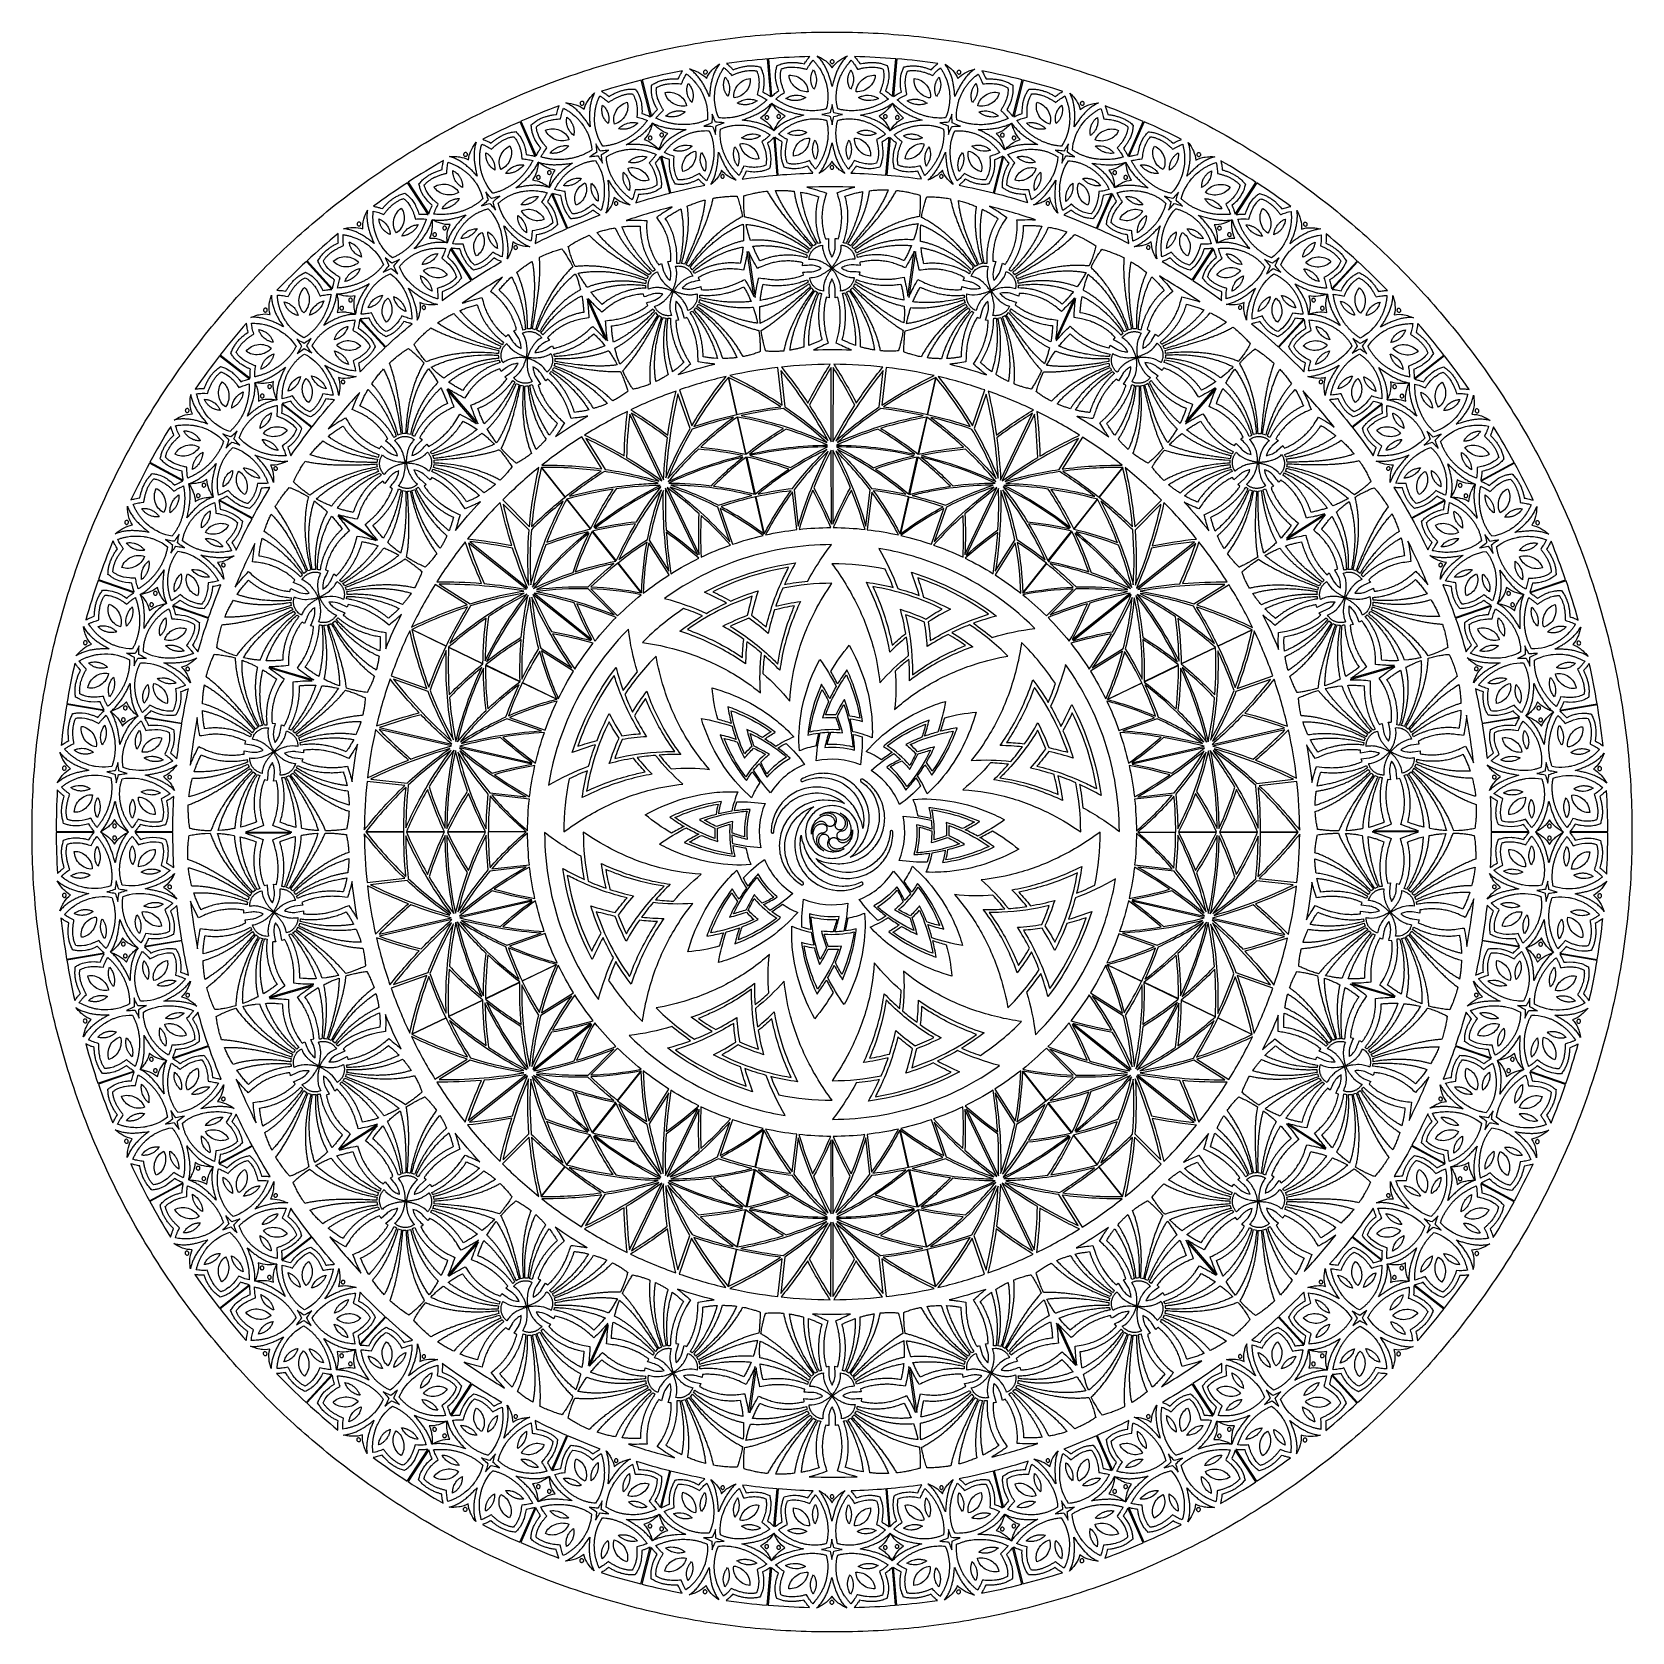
# Model space of a CAD drawing. Extents: x 10 to 990, y 10 to 990.
import ezdxf

# ---------------------------------------------------------------- set-up
doc = ezdxf.new("R2010")
doc.units = 0

msp = doc.modelspace()

# ---------------------------------------------------------------- linework, layer by layer
for points in [[(10.15, 500), (10.16, 503.17), (10.19, 506.33), (10.24, 509.49), (10.31, 512.64), (10.4, 515.79), (10.51, 518.94), (10.64, 522.07), (10.79, 525.21), (10.95, 528.34), (11.14, 531.46), (11.35, 534.58), (11.58, 537.69), (11.82, 540.8), (12.09, 543.9), (12.37, 546.99), (12.68, 550.08), (13, 553.17), (13.34, 556.25), (13.7, 559.32), (14.08, 562.39), (14.48, 565.45), (14.9, 568.51), (15.34, 571.56), (15.79, 574.6), (16.27, 577.64), (16.76, 580.67), (17.27, 583.69), (17.8, 586.71), (18.35, 589.72), (18.91, 592.73), (19.5, 595.73), (20.1, 598.72), (20.72, 601.71), (21.36, 604.69), (22.02, 607.66), (22.69, 610.63), (23.39, 613.59), (24.1, 616.54), (24.82, 619.48), (25.57, 622.42), (26.33, 625.35), (27.12, 628.28), (27.92, 631.19), (28.73, 634.1), (29.57, 637), (30.42, 639.9), (31.29, 642.79), (32.17, 645.67), (33.07, 648.54), (34, 651.4), (34.93, 654.26), (35.89, 657.11), (36.86, 659.95), (37.85, 662.78), (38.85, 665.61), (39.87, 668.43), (40.91, 671.24), (41.97, 674.04), (43.04, 676.83), (44.13, 679.62), (45.23, 682.39), (46.35, 685.16), (47.49, 687.92), (48.64, 690.67), (49.81, 693.41), (51, 696.15), (52.2, 698.87), (53.42, 701.59), (54.66, 704.3), (55.91, 707), (57.17, 709.69), (58.45, 712.37), (59.75, 715.04), (61.06, 717.71), (62.39, 720.36), (63.74, 723.01), (65.1, 725.64), (66.47, 728.27), (67.87, 730.88), (69.27, 733.49), (70.69, 736.09), (72.13, 738.68), (73.58, 741.26), (75.05, 743.83), (76.53, 746.39), (78.03, 748.94), (79.54, 751.48), (81.07, 754.01), (82.61, 756.53), (84.16, 759.04), (85.74, 761.54), (87.32, 764.02), (88.92, 766.5), (90.54, 768.97), (92.16, 771.43), (93.81, 773.88), (95.47, 776.32), (97.14, 778.75), (98.82, 781.16), (100.52, 783.57), (102.24, 785.96), (103.97, 788.35), (105.71, 790.72), (107.47, 793.09), (109.24, 795.44), (111.02, 797.78), (112.82, 800.11), (114.63, 802.43), (116.45, 804.74), (118.29, 807.03), (120.14, 809.32), (122.01, 811.59), (123.89, 813.85), (125.78, 816.1), (127.68, 818.34), (129.6, 820.57), (131.53, 822.79), (133.48, 824.99), (135.43, 827.18), (137.4, 829.36), (139.39, 831.53), (141.38, 833.69), (143.39, 835.84), (145.41, 837.97), (147.45, 840.09), (149.49, 842.2), (151.55, 844.29), (153.62, 846.38), (155.71, 848.45), (157.8, 850.51), (159.91, 852.55), (162.03, 854.59), (164.16, 856.61), (166.31, 858.62), (168.47, 860.61), (170.64, 862.6), (172.82, 864.57), (175.01, 866.52), (177.21, 868.47), (179.43, 870.4), (181.66, 872.32), (183.9, 874.22), (186.15, 876.11), (188.41, 877.99), (190.68, 879.86), (192.97, 881.71), (195.26, 883.55), (197.57, 885.37), (199.89, 887.18), (202.22, 888.98), (204.56, 890.76), (206.91, 892.53), (209.28, 894.29), (211.65, 896.03), (214.04, 897.76), (216.43, 899.48), (218.84, 901.18), (221.25, 902.86), (223.68, 904.53), (226.12, 906.19), (228.57, 907.84), (231.03, 909.46), (233.5, 911.08), (235.98, 912.68), (238.46, 914.26), (240.96, 915.84), (243.47, 917.39), (245.99, 918.93), (248.52, 920.46), (251.06, 921.97), (253.61, 923.47), (256.17, 924.95), (258.74, 926.42), (261.32, 927.87), (263.91, 929.31), (266.51, 930.73), (269.12, 932.13), (271.73, 933.53), (274.36, 934.9), (276.99, 936.26), (279.64, 937.61), (282.29, 938.94), (284.96, 940.25), (287.63, 941.55), (290.31, 942.83), (293, 944.09), (295.7, 945.34), (298.41, 946.58), (301.13, 947.8), (303.85, 949), (306.59, 950.19), (309.33, 951.36), (312.08, 952.51), (314.84, 953.65), (317.61, 954.77), (320.38, 955.87), (323.17, 956.96), (325.96, 958.03), (328.76, 959.09), (331.57, 960.13), (334.39, 961.15), (337.22, 962.15), (340.05, 963.14), (342.89, 964.11), (345.74, 965.07), (348.6, 966), (351.46, 966.93), (354.33, 967.83), (357.21, 968.71), (360.1, 969.58), (363, 970.43), (365.9, 971.27), (368.81, 972.08), (371.72, 972.88), (374.65, 973.67), (377.58, 974.43), (380.52, 975.18), (383.46, 975.9), (386.41, 976.61), (389.37, 977.31), (392.34, 977.98), (395.31, 978.64), (398.29, 979.28), (401.28, 979.9), (404.27, 980.5), (407.27, 981.09), (410.28, 981.65), (413.29, 982.2), (416.31, 982.73), (419.33, 983.24), (422.36, 983.73), (425.4, 984.21), (428.44, 984.66), (431.49, 985.1), (434.55, 985.52), (437.61, 985.92), (440.68, 986.3), (443.75, 986.66), (446.83, 987), (449.92, 987.32), (453.01, 987.63), (456.1, 987.91), (459.2, 988.18), (462.31, 988.42), (465.42, 988.65), (468.54, 988.86), (471.66, 989.05), (474.79, 989.21), (477.93, 989.36), (481.06, 989.49), (484.21, 989.6), (487.36, 989.69), (490.51, 989.76), (493.67, 989.81), (496.83, 989.84), (500, 989.85), (503.17, 989.84), (506.33, 989.81), (509.49, 989.76), (512.64, 989.69), (515.79, 989.6), (518.94, 989.49), (522.07, 989.36), (525.21, 989.21), (528.34, 989.05), (531.46, 988.86), (534.58, 988.65), (537.69, 988.42), (540.8, 988.18), (543.9, 987.91), (546.99, 987.63), (550.08, 987.32), (553.17, 987), (556.25, 986.66), (559.32, 986.3), (562.39, 985.92), (565.45, 985.52), (568.51, 985.1), (571.56, 984.66), (574.6, 984.21), (577.64, 983.73), (580.67, 983.24), (583.69, 982.73), (586.71, 982.2), (589.72, 981.65), (592.73, 981.09), (595.73, 980.5), (598.72, 979.9), (601.71, 979.28), (604.69, 978.64), (607.66, 977.98), (610.63, 977.31), (613.59, 976.61), (616.54, 975.9), (619.48, 975.18), (622.42, 974.43), (625.35, 973.67), (628.28, 972.88), (631.19, 972.08), (634.1, 971.27), (637, 970.43), (639.9, 969.58), (642.79, 968.71), (645.67, 967.83), (648.54, 966.93), (651.4, 966), (654.26, 965.07), (657.11, 964.11), (659.95, 963.14), (662.78, 962.15), (665.61, 961.15), (668.43, 960.13), (671.24, 959.09), (674.04, 958.03), (676.83, 956.96), (679.62, 955.87), (682.39, 954.77), (685.16, 953.65), (687.92, 952.51), (690.67, 951.36), (693.41, 950.19), (696.15, 949), (698.87, 947.8), (701.59, 946.58), (704.3, 945.34), (707, 944.09), (709.69, 942.83), (712.37, 941.55), (715.04, 940.25), (717.71, 938.94), (720.36, 937.61), (723.01, 936.26), (725.64, 934.9), (728.27, 933.53), (730.88, 932.13), (733.49, 930.73), (736.09, 929.31), (738.68, 927.87), (741.26, 926.42), (743.83, 924.95), (746.39, 923.47), (748.94, 921.97), (751.48, 920.46), (754.01, 918.93), (756.53, 917.39), (759.04, 915.84), (761.54, 914.26), (764.02, 912.68), (766.5, 911.08), (768.97, 909.46), (771.43, 907.84), (773.88, 906.19), (776.32, 904.53), (778.75, 902.86), (781.16, 901.18), (783.57, 899.48), (785.96, 897.76), (788.35, 896.03), (790.72, 894.29), (793.09, 892.53), (795.44, 890.76), (797.78, 888.98), (800.11, 887.18), (802.43, 885.37), (804.74, 883.55), (807.03, 881.71), (809.32, 879.86), (811.59, 877.99), (813.85, 876.11), (816.1, 874.22), (818.34, 872.32), (820.57, 870.4), (822.79, 868.47), (824.99, 866.52), (827.18, 864.57), (829.36, 862.6), (831.53, 860.61), (833.69, 858.62), (835.84, 856.61), (837.97, 854.59), (840.09, 852.55), (842.2, 850.51), (844.29, 848.45), (846.38, 846.38), (848.45, 844.29), (850.51, 842.2), (852.55, 840.09), (854.59, 837.97), (856.61, 835.84), (858.62, 833.69), (860.61, 831.53), (862.6, 829.36), (864.57, 827.18), (866.52, 824.99), (868.47, 822.79), (870.4, 820.57), (872.32, 818.34), (874.22, 816.1), (876.11, 813.85), (877.99, 811.59), (879.86, 809.32), (881.71, 807.03), (883.55, 804.74), (885.37, 802.43), (887.18, 800.11), (888.98, 797.78), (890.76, 795.44), (892.53, 793.09), (894.29, 790.72), (896.03, 788.35), (897.76, 785.96), (899.48, 783.57), (901.18, 781.16), (902.86, 778.75), (904.53, 776.32), (906.19, 773.88), (907.84, 771.43), (909.46, 768.97), (911.08, 766.5), (912.68, 764.02), (914.26, 761.54), (915.84, 759.04), (917.39, 756.53), (918.93, 754.01), (920.46, 751.48), (921.97, 748.94), (923.47, 746.39), (924.95, 743.83), (926.42, 741.26), (927.87, 738.68), (929.31, 736.09), (930.73, 733.49), (932.13, 730.88), (933.53, 728.27), (934.9, 725.64), (936.26, 723.01), (937.61, 720.36), (938.94, 717.71), (940.25, 715.04), (941.55, 712.37), (942.83, 709.69), (944.09, 707), (945.34, 704.3), (946.58, 701.59), (947.8, 698.87), (949, 696.15), (950.19, 693.41), (951.36, 690.67), (952.51, 687.92), (953.65, 685.16), (954.77, 682.39), (955.87, 679.62), (956.96, 676.83), (958.03, 674.04), (959.09, 671.24), (960.13, 668.43), (961.15, 665.61), (962.15, 662.78), (963.14, 659.95), (964.11, 657.11), (965.07, 654.26), (966, 651.4), (966.93, 648.54), (967.83, 645.67), (968.71, 642.79), (969.58, 639.9), (970.43, 637), (971.27, 634.1), (972.08, 631.19), (972.88, 628.28), (973.67, 625.35), (974.43, 622.42), (975.18, 619.48), (975.9, 616.54), (976.61, 613.59), (977.31, 610.63), (977.98, 607.66), (978.64, 604.69), (979.28, 601.71), (979.9, 598.72), (980.5, 595.73), (981.09, 592.73), (981.65, 589.72), (982.2, 586.71), (982.73, 583.69), (983.24, 580.67), (983.73, 577.64), (984.21, 574.6), (984.66, 571.56), (985.1, 568.51), (985.52, 565.45), (985.92, 562.39), (986.3, 559.32), (986.66, 556.25), (987, 553.17), (987.32, 550.08), (987.63, 546.99), (987.91, 543.9), (988.18, 540.8), (988.42, 537.69), (988.65, 534.58), (988.86, 531.46), (989.05, 528.34), (989.21, 525.21), (989.36, 522.07), (989.49, 518.94), (989.6, 515.79), (989.69, 512.64), (989.76, 509.49), (989.81, 506.33), (989.84, 503.17), (989.85, 500), (989.84, 496.83), (989.81, 493.67), (989.76, 490.51), (989.69, 487.36), (989.6, 484.21), (989.49, 481.06), (989.36, 477.93), (989.21, 474.79), (989.05, 471.66), (988.86, 468.54), (988.65, 465.42), (988.42, 462.31), (988.18, 459.2), (987.91, 456.1), (987.63, 453.01), (987.32, 449.92), (987, 446.83), (986.66, 443.75), (986.3, 440.68), (985.92, 437.61), (985.52, 434.55), (985.1, 431.49), (984.66, 428.44), (984.21, 425.4), (983.73, 422.36), (983.24, 419.33), (982.73, 416.31), (982.2, 413.29), (981.65, 410.28), (981.09, 407.27), (980.5, 404.27), (979.9, 401.28), (979.28, 398.29), (978.64, 395.31), (977.98, 392.34), (977.31, 389.37), (976.61, 386.41), (975.9, 383.46), (975.18, 380.52), (974.43, 377.58), (973.67, 374.65), (972.88, 371.72), (972.08, 368.81), (971.27, 365.9), (970.43, 363), (969.58, 360.1), (968.71, 357.21), (967.83, 354.33), (966.93, 351.46), (966, 348.6), (965.07, 345.74), (964.11, 342.89), (963.14, 340.05), (962.15, 337.22), (961.15, 334.39), (960.13, 331.57), (959.09, 328.76), (958.03, 325.96), (956.96, 323.17), (955.87, 320.38), (954.77, 317.61), (953.65, 314.84), (952.51, 312.08), (951.36, 309.33), (950.19, 306.59), (949, 303.85), (947.8, 301.13), (946.58, 298.41), (945.34, 295.7), (944.09, 293), (942.83, 290.31), (941.55, 287.63), (940.25, 284.96), (938.94, 282.29), (937.61, 279.64), (936.26, 276.99), (934.9, 274.36), (933.53, 271.73), (932.13, 269.12), (930.73, 266.51), (929.31, 263.91), (927.87, 261.32), (926.42, 258.74), (924.95, 256.17), (923.47, 253.61), (921.97, 251.06), (920.46, 248.52), (918.93, 245.99), (917.39, 243.47), (915.84, 240.96), (914.26, 238.46), (912.68, 235.98), (911.08, 233.5), (909.46, 231.03), (907.84, 228.57), (906.19, 226.12), (904.53, 223.68), (902.86, 221.25), (901.18, 218.84), (899.48, 216.43), (897.76, 214.04), (896.03, 211.65), (894.29, 209.28), (892.53, 206.91), (890.76, 204.56), (888.98, 202.22), (887.18, 199.89), (885.37, 197.57), (883.55, 195.26), (881.71, 192.97), (879.86, 190.68), (877.99, 188.41), (876.11, 186.15), (874.22, 183.9), (872.32, 181.66), (870.4, 179.43), (868.47, 177.21), (866.52, 175.01), (864.57, 172.82), (862.6, 170.64), (860.61, 168.47), (858.62, 166.31), (856.61, 164.16), (854.59, 162.03), (852.55, 159.91), (850.51, 157.8), (848.45, 155.71), (846.38, 153.62), (844.29, 151.55), (842.2, 149.49), (840.09, 147.45), (837.97, 145.41), (835.84, 143.39), (833.69, 141.38), (831.53, 139.39), (829.36, 137.4), (827.18, 135.43), (824.99, 133.48), (822.79, 131.53), (820.57, 129.6), (818.34, 127.68), (816.1, 125.78), (813.85, 123.89), (811.59, 122.01), (809.32, 120.14), (807.03, 118.29), (804.74, 116.45), (802.43, 114.63), (800.11, 112.82), (797.78, 111.02), (795.44, 109.24), (793.09, 107.47), (790.72, 105.71), (788.35, 103.97), (785.96, 102.24), (783.57, 100.52), (781.16, 98.82), (778.75, 97.14), (776.32, 95.47), (773.88, 93.81), (771.43, 92.16), (768.97, 90.54), (766.5, 88.92), (764.02, 87.32), (761.54, 85.74), (759.04, 84.16), (756.53, 82.61), (754.01, 81.07), (751.48, 79.54), (748.94, 78.03), (746.39, 76.53), (743.83, 75.05), (741.26, 73.58), (738.68, 72.13), (736.09, 70.69), (733.49, 69.27), (730.88, 67.87), (728.27, 66.47), (725.64, 65.1), (723.01, 63.74), (720.36, 62.39), (717.71, 61.06), (715.04, 59.75), (712.37, 58.45), (709.69, 57.17), (707, 55.91), (704.3, 54.66), (701.59, 53.42), (698.87, 52.2), (696.15, 51), (693.41, 49.81), (690.67, 48.64), (687.92, 47.49), (685.16, 46.35), (682.39, 45.23), (679.62, 44.13), (676.83, 43.04), (674.04, 41.97), (671.24, 40.91), (668.43, 39.87), (665.61, 38.85), (662.78, 37.85), (659.95, 36.86), (657.11, 35.89), (654.26, 34.93), (651.4, 34), (648.54, 33.07), (645.67, 32.17), (642.79, 31.29), (639.9, 30.42), (637, 29.57), (634.1, 28.73), (631.19, 27.92), (628.28, 27.12), (625.35, 26.33), (622.42, 25.57), (619.48, 24.82), (616.54, 24.1), (613.59, 23.39), (610.63, 22.69), (607.66, 22.02), (604.69, 21.36), (601.71, 20.72), (598.72, 20.1), (595.73, 19.5), (592.73, 18.91), (589.72, 18.35), (586.71, 17.8), (583.69, 17.27), (580.67, 16.76), (577.64, 16.27), (574.6, 15.79), (571.56, 15.34), (568.51, 14.9), (565.45, 14.48), (562.39, 14.08), (559.32, 13.7), (556.25, 13.34), (553.17, 13), (550.08, 12.68), (546.99, 12.37), (543.9, 12.09), (540.8, 11.82), (537.69, 11.58), (534.58, 11.35), (531.46, 11.14), (528.34, 10.95), (525.21, 10.79), (522.07, 10.64), (518.94, 10.51), (515.79, 10.4), (512.64, 10.31), (509.49, 10.24), (506.33, 10.19), (503.17, 10.16), (500, 10.15), (496.83, 10.16), (493.67, 10.19), (490.51, 10.24), (487.36, 10.31), (484.21, 10.4), (481.06, 10.51), (477.93, 10.64), (474.79, 10.79), (471.66, 10.95), (468.54, 11.14), (465.42, 11.35), (462.31, 11.58), (459.2, 11.82), (456.1, 12.09), (453.01, 12.37), (449.92, 12.68), (446.83, 13), (443.75, 13.34), (440.68, 13.7), (437.61, 14.08), (434.55, 14.48), (431.49, 14.9), (428.44, 15.34), (425.4, 15.79), (422.36, 16.27), (419.33, 16.76), (416.31, 17.27), (413.29, 17.8), (410.28, 18.35), (407.27, 18.91), (404.27, 19.5), (401.28, 20.1), (398.29, 20.72), (395.31, 21.36), (392.34, 22.02), (389.37, 22.69), (386.41, 23.39), (383.46, 24.1), (380.52, 24.82), (377.58, 25.57), (374.65, 26.33), (371.72, 27.12), (368.81, 27.92), (365.9, 28.73), (363, 29.57), (360.1, 30.42), (357.21, 31.29), (354.33, 32.17), (351.46, 33.07), (348.6, 34), (345.74, 34.93), (342.89, 35.89), (340.05, 36.86), (337.22, 37.85), (334.39, 38.85), (331.57, 39.87), (328.76, 40.91), (325.96, 41.97), (323.17, 43.04), (320.38, 44.13), (317.61, 45.23), (314.84, 46.35), (312.08, 47.49), (309.33, 48.64), (306.59, 49.81), (303.85, 51), (301.13, 52.2), (298.41, 53.42), (295.7, 54.66), (293, 55.91), (290.31, 57.17), (287.63, 58.45), (284.96, 59.75), (282.29, 61.06), (279.64, 62.39), (276.99, 63.74), (274.36, 65.1), (271.73, 66.47), (269.12, 67.87), (266.51, 69.27), (263.91, 70.69), (261.32, 72.13), (258.74, 73.58), (256.17, 75.05), (253.61, 76.53), (251.06, 78.03), (248.52, 79.54), (245.99, 81.07), (243.47, 82.61), (240.96, 84.16), (238.46, 85.74), (235.98, 87.32), (233.5, 88.92), (231.03, 90.54), (228.57, 92.16), (226.12, 93.81), (223.68, 95.47), (221.25, 97.14), (218.84, 98.82), (216.43, 100.52), (214.04, 102.24), (211.65, 103.97), (209.28, 105.71), (206.91, 107.47), (204.56, 109.24), (202.22, 111.02), (199.89, 112.82), (197.57, 114.63), (195.26, 116.45), (192.97, 118.29), (190.68, 120.14), (188.41, 122.01), (186.15, 123.89), (183.9, 125.78), (181.66, 127.68), (179.43, 129.6), (177.21, 131.53), (175.01, 133.48), (172.82, 135.43), (170.64, 137.4), (168.47, 139.39), (166.31, 141.38), (164.16, 143.39), (162.03, 145.41), (159.91, 147.45), (157.8, 149.49), (155.71, 151.55), (153.62, 153.62), (151.55, 155.71), (149.49, 157.8), (147.45, 159.91), (145.41, 162.03), (143.39, 164.16), (141.38, 166.31), (139.39, 168.47), (137.4, 170.64), (135.43, 172.82), (133.48, 175.01), (131.53, 177.21), (129.6, 179.43), (127.68, 181.66), (125.78, 183.9), (123.89, 186.15), (122.01, 188.41), (120.14, 190.68), (118.29, 192.97), (116.45, 195.26), (114.63, 197.57), (112.82, 199.89), (111.02, 202.22), (109.24, 204.56), (107.47, 206.91), (105.71, 209.28), (103.97, 211.65), (102.24, 214.04), (100.52, 216.43), (98.82, 218.84), (97.14, 221.25), (95.47, 223.68), (93.81, 226.12), (92.16, 228.57), (90.54, 231.03), (88.92, 233.5), (87.32, 235.98), (85.74, 238.46), (84.16, 240.96), (82.61, 243.47), (81.07, 245.99), (79.54, 248.52), (78.03, 251.06), (76.53, 253.61), (75.05, 256.17), (73.58, 258.74), (72.13, 261.32), (70.69, 263.91), (69.27, 266.51), (67.87, 269.12), (66.47, 271.73), (65.1, 274.36), (63.74, 276.99), (62.39, 279.64), (61.06, 282.29), (59.75, 284.96), (58.45, 287.63), (57.17, 290.31), (55.91, 293), (54.66, 295.7), (53.42, 298.41), (52.2, 301.13), (51, 303.85), (49.81, 306.59), (48.64, 309.33), (47.49, 312.08), (46.35, 314.84), (45.23, 317.61), (44.13, 320.38), (43.04, 323.17), (41.97, 325.96), (40.91, 328.76), (39.87, 331.57), (38.85, 334.39), (37.85, 337.22), (36.86, 340.05), (35.89, 342.89), (34.93, 345.74), (34, 348.6), (33.07, 351.46), (32.17, 354.33), (31.29, 357.21), (30.42, 360.1), (29.57, 363), (28.73, 365.9), (27.92, 368.81), (27.12, 371.72), (26.33, 374.65), (25.57, 377.58), (24.82, 380.52), (24.1, 383.46), (23.39, 386.41), (22.69, 389.37), (22.02, 392.34), (21.36, 395.31), (20.72, 398.29), (20.1, 401.28), (19.5, 404.27), (18.91, 407.27), (18.35, 410.28), (17.8, 413.29), (17.27, 416.31), (16.76, 419.33), (16.27, 422.36), (15.79, 425.4), (15.34, 428.44), (14.9, 431.49), (14.48, 434.55), (14.08, 437.61), (13.7, 440.68), (13.34, 443.75), (13, 446.83), (12.68, 449.92), (12.37, 453.01), (12.09, 456.1), (11.82, 459.2), (11.58, 462.31), (11.35, 465.42), (11.14, 468.54), (10.95, 471.66), (10.79, 474.79), (10.64, 477.93), (10.51, 481.06), (10.4, 484.21), (10.31, 487.36), (10.24, 490.51), (10.19, 493.67), (10.16, 496.83), (10.15, 500)], [(500.98, 970.89), (501.18, 971.13), (501.3, 971.41), (501.33, 971.7), (501.29, 971.98), (501.19, 972.24), (501, 972.47), (500.75, 972.66), (500.43, 972.78), (500.1, 972.82), (499.78, 972.77), (499.49, 972.65), (499.26, 972.47), (499.07, 972.26), (498.95, 972), (498.9, 971.7), (498.93, 971.39), (499.06, 971.11), (499.27, 970.87), (499.52, 970.7), (499.79, 970.6), (500.1, 970.57), (500.41, 970.6), (500.71, 970.7), (500.98, 970.89)], [(423.46, 964.63), (423.62, 964.9), (423.69, 965.2), (423.67, 965.48), (423.59, 965.76), (423.44, 965.99), (423.22, 966.19), (422.94, 966.34), (422.61, 966.4), (422.27, 966.39), (421.97, 966.29), (421.7, 966.12), (421.5, 965.91), (421.35, 965.67), (421.27, 965.38), (421.28, 965.08), (421.36, 964.79), (421.53, 964.53), (421.77, 964.33), (422.05, 964.21), (422.34, 964.15), (422.65, 964.16), (422.95, 964.25), (423.22, 964.4), (423.46, 964.63)], [(449.89, 961.38), (449.97, 960.35), (449.91, 959.31), (449.75, 958.29), (449.45, 957.28), (449.09, 956.3), (448.61, 955.35), (448.03, 954.44), (447.38, 953.59), (446.65, 952.79), (445.87, 952.06), (445.01, 951.4), (444.09, 950.83), (443.14, 950.34), (442.14, 949.96), (441.1, 949.66), (440.03, 949.5), (439.91, 950.53), (439.95, 951.57), (440.08, 952.59), (440.34, 953.6), (440.7, 954.59), (441.16, 955.55), (441.72, 956.45), (442.37, 957.32), (443.1, 958.12), (443.9, 958.87), (444.77, 959.53), (445.7, 960.09), (446.69, 960.59), (447.71, 960.96), (448.78, 961.24), (449.89, 961.38)], [(473.7, 963.36), (474.8, 963.4), (475.91, 963.29), (476.98, 963.09), (478.03, 962.78), (479.04, 962.36), (480.01, 961.85), (480.92, 961.27), (481.77, 960.58), (482.55, 959.84), (483.24, 959.03), (483.85, 958.16), (484.37, 957.25), (484.78, 956.29), (485.08, 955.3), (485.27, 954.28), (485.33, 953.24), (484.25, 953.23), (483.17, 953.35), (482.12, 953.56), (481.1, 953.89), (480.11, 954.31), (479.15, 954.82), (478.26, 955.41), (477.42, 956.08), (476.63, 956.82), (475.93, 957.61), (475.3, 958.47), (474.77, 959.38), (474.33, 960.32), (474.01, 961.3), (473.78, 962.32), (473.7, 963.36)], [(526.51, 963.34), (526.43, 962.3), (526.19, 961.29), (525.87, 960.31), (525.41, 959.36), (524.89, 958.46), (524.26, 957.6), (523.54, 956.8), (522.76, 956.07), (521.91, 955.4), (521.01, 954.8), (520.06, 954.3), (519.06, 953.88), (518.04, 953.56), (516.99, 953.34), (515.91, 953.22), (514.83, 953.24), (514.89, 954.28), (515.09, 955.3), (515.39, 956.28), (515.82, 957.23), (516.33, 958.15), (516.94, 959.02), (517.64, 959.82), (518.43, 960.57), (519.28, 961.24), (520.19, 961.85), (521.16, 962.35), (522.17, 962.75), (523.23, 963.08), (524.3, 963.28), (525.4, 963.38), (526.51, 963.34)], [(550.32, 961.37), (551.42, 961.22), (552.49, 960.94), (553.52, 960.57), (554.51, 960.09), (555.43, 959.51), (556.3, 958.84), (557.11, 958.12), (557.83, 957.3), (558.48, 956.44), (559.02, 955.53), (559.48, 954.57), (559.84, 953.59), (560.09, 952.57), (560.22, 951.54), (560.25, 950.5), (560.13, 949.47), (559.06, 949.64), (558.02, 949.93), (557.02, 950.32), (556.07, 950.81), (555.15, 951.39), (554.3, 952.05), (553.51, 952.78), (552.79, 953.58), (552.14, 954.44), (551.58, 955.33), (551.1, 956.28), (550.73, 957.27), (550.45, 958.27), (550.29, 959.29), (550.23, 960.33), (550.32, 961.37)], [(578.48, 964.31), (578.71, 964.51), (578.87, 964.77), (578.95, 965.04), (578.96, 965.33), (578.9, 965.6), (578.75, 965.86), (578.54, 966.09), (578.25, 966.26), (577.92, 966.36), (577.6, 966.36), (577.3, 966.29), (577.03, 966.15), (576.81, 965.97), (576.65, 965.73), (576.55, 965.45), (576.53, 965.14), (576.62, 964.84), (576.78, 964.57), (577, 964.36), (577.25, 964.22), (577.55, 964.13), (577.86, 964.11), (578.17, 964.16), (578.48, 964.31)], [(397.79, 952.71), (398.88, 952.93), (399.98, 953.01), (401.07, 952.99), (402.16, 952.86), (403.23, 952.61), (404.26, 952.26), (405.26, 951.84), (406.21, 951.3), (407.1, 950.7), (407.91, 950.01), (408.66, 949.26), (409.32, 948.44), (409.88, 947.56), (410.34, 946.63), (410.7, 945.66), (410.93, 944.64), (409.86, 944.45), (408.78, 944.39), (407.71, 944.44), (406.65, 944.59), (405.6, 944.84), (404.58, 945.19), (403.6, 945.62), (402.66, 946.14), (401.76, 946.74), (400.94, 947.41), (400.17, 948.15), (399.5, 948.96), (398.91, 949.82), (398.43, 950.73), (398.04, 951.7), (397.79, 952.71)], [(602.41, 952.66), (602.16, 951.65), (601.76, 950.69), (601.28, 949.78), (600.67, 948.91), (600.01, 948.11), (599.25, 947.36), (598.4, 946.7), (597.51, 946.1), (596.56, 945.58), (595.59, 945.14), (594.56, 944.8), (593.5, 944.56), (592.44, 944.4), (591.38, 944.36), (590.29, 944.42), (589.23, 944.61), (589.46, 945.63), (589.83, 946.6), (590.29, 947.52), (590.86, 948.39), (591.51, 949.22), (592.26, 949.97), (593.09, 950.65), (593.98, 951.25), (594.93, 951.78), (595.93, 952.23), (596.97, 952.57), (598.03, 952.79), (599.13, 952.94), (600.22, 952.96), (601.32, 952.88), (602.41, 952.66)], [(348.03, 945.7), (348.14, 945.99), (348.16, 946.29), (348.1, 946.57), (347.97, 946.83), (347.79, 947.03), (347.54, 947.2), (347.24, 947.3), (346.9, 947.3), (346.57, 947.24), (346.29, 947.08), (346.05, 946.88), (345.89, 946.63), (345.78, 946.37), (345.75, 946.08), (345.8, 945.78), (345.93, 945.5), (346.14, 945.28), (346.41, 945.12), (346.71, 945.04), (347, 945.03), (347.3, 945.1), (347.59, 945.23), (347.83, 945.43), (348.03, 945.7)], [(374.63, 946.84), (374.88, 945.84), (374.99, 944.8), (375, 943.77), (374.88, 942.72), (374.68, 941.7), (374.36, 940.68), (373.94, 939.69), (373.44, 938.74), (372.85, 937.83), (372.2, 936.98), (371.46, 936.19), (370.65, 935.48), (369.79, 934.84), (368.87, 934.3), (367.89, 933.83), (366.86, 933.49), (366.58, 934.5), (366.44, 935.53), (366.41, 936.56), (366.5, 937.59), (366.68, 938.63), (366.98, 939.65), (367.38, 940.64), (367.88, 941.6), (368.47, 942.51), (369.13, 943.38), (369.89, 944.17), (370.71, 944.88), (371.61, 945.53), (372.56, 946.07), (373.56, 946.52), (374.63, 946.84)], [(625.58, 946.79), (626.63, 946.47), (627.65, 946.01), (628.59, 945.48), (629.49, 944.84), (630.31, 944.12), (631.05, 943.32), (631.73, 942.47), (632.31, 941.55), (632.81, 940.59), (633.19, 939.6), (633.49, 938.58), (633.69, 937.55), (633.76, 936.51), (633.72, 935.47), (633.58, 934.44), (633.29, 933.45), (632.26, 933.78), (631.29, 934.25), (630.37, 934.79), (629.51, 935.44), (628.7, 936.15), (627.96, 936.95), (627.31, 937.8), (626.73, 938.7), (626.23, 939.65), (625.82, 940.63), (625.5, 941.65), (625.3, 942.68), (625.19, 943.72), (625.2, 944.75), (625.32, 945.79), (625.58, 946.79)], [(653.83, 945.06), (654.09, 945.22), (654.29, 945.45), (654.42, 945.71), (654.48, 945.99), (654.46, 946.26), (654.36, 946.55), (654.18, 946.81), (653.92, 947.02), (653.62, 947.17), (653.3, 947.22), (652.99, 947.21), (652.71, 947.11), (652.46, 946.97), (652.26, 946.76), (652.12, 946.5), (652.05, 946.2), (652.08, 945.89), (652.2, 945.6), (652.38, 945.36), (652.61, 945.17), (652.89, 945.04), (653.19, 944.97), (653.51, 944.97), (653.83, 945.06)], [(459.41, 936.62), (459.67, 936.47), (459.95, 936.39), (460.24, 936.38), (460.52, 936.44), (460.77, 936.56), (460.99, 936.76), (461.16, 937), (461.25, 937.3), (461.26, 937.62), (461.2, 937.91), (461.06, 938.17), (460.87, 938.36), (460.62, 938.51), (460.34, 938.6), (460.04, 938.62), (459.73, 938.56), (459.46, 938.41), (459.24, 938.2), (459.09, 937.96), (459.01, 937.69), (459, 937.4), (459.06, 937.12), (459.19, 936.86), (459.41, 936.62)], [(468.15, 938.97), (467.88, 939.14), (467.61, 939.24), (467.32, 939.25), (467.03, 939.19), (466.78, 939.06), (466.55, 938.87), (466.38, 938.63), (466.28, 938.33), (466.27, 938.01), (466.33, 937.72), (466.47, 937.46), (466.66, 937.26), (466.91, 937.1), (467.18, 937.01), (467.49, 936.99), (467.78, 937.05), (468.06, 937.19), (468.28, 937.4), (468.44, 937.64), (468.53, 937.91), (468.55, 938.19), (468.5, 938.47), (468.37, 938.73), (468.15, 938.97)], [(531.83, 937.35), (532.06, 937.15), (532.32, 937.03), (532.61, 936.97), (532.9, 936.99), (533.16, 937.07), (533.41, 937.22), (533.62, 937.44), (533.76, 937.72), (533.82, 938.03), (533.8, 938.32), (533.71, 938.6), (533.56, 938.82), (533.33, 939.01), (533.07, 939.14), (532.78, 939.21), (532.47, 939.2), (532.17, 939.11), (531.92, 938.94), (531.73, 938.72), (531.61, 938.47), (531.55, 938.19), (531.57, 937.9), (531.65, 937.62), (531.83, 937.35)], [(540.84, 938.22), (540.6, 938.44), (540.35, 938.58), (540.06, 938.64), (539.77, 938.63), (539.5, 938.54), (539.25, 938.39), (539.03, 938.18), (538.89, 937.9), (538.82, 937.59), (538.83, 937.29), (538.93, 937.02), (539.09, 936.78), (539.31, 936.59), (539.56, 936.45), (539.86, 936.38), (540.15, 936.39), (540.45, 936.49), (540.7, 936.65), (540.9, 936.87), (541.04, 937.12), (541.11, 937.39), (541.1, 937.68), (541.01, 937.95), (540.84, 938.22)], [(324.67, 929.71), (325.71, 930.11), (326.78, 930.37), (327.86, 930.53), (328.96, 930.58), (330.05, 930.51), (331.13, 930.33), (332.18, 930.08), (333.21, 929.71), (334.18, 929.26), (335.1, 928.71), (335.96, 928.09), (336.75, 927.4), (337.45, 926.62), (338.05, 925.78), (338.57, 924.88), (338.96, 923.92), (337.94, 923.56), (336.88, 923.32), (335.82, 923.18), (334.75, 923.17), (333.67, 923.23), (332.6, 923.41), (331.57, 923.68), (330.55, 924.04), (329.57, 924.48), (328.65, 925), (327.77, 925.61), (326.98, 926.3), (326.25, 927.05), (325.63, 927.87), (325.08, 928.76), (324.67, 929.71)], [(388.09, 923.99), (388.38, 923.88), (388.67, 923.84), (388.95, 923.89), (389.23, 923.99), (389.45, 924.15), (389.63, 924.38), (389.76, 924.65), (389.8, 924.96), (389.76, 925.28), (389.65, 925.55), (389.47, 925.78), (389.25, 925.94), (388.98, 926.05), (388.69, 926.09), (388.39, 926.06), (388.1, 925.95), (387.85, 925.76), (387.67, 925.52), (387.56, 925.25), (387.52, 924.98), (387.56, 924.69), (387.67, 924.42), (387.84, 924.19), (388.09, 923.99)], [(396.34, 927.74), (396.04, 927.86), (395.76, 927.91), (395.47, 927.88), (395.2, 927.78), (394.96, 927.6), (394.77, 927.38), (394.64, 927.11), (394.6, 926.8), (394.63, 926.49), (394.74, 926.21), (394.92, 925.98), (395.15, 925.8), (395.42, 925.7), (395.7, 925.65), (396, 925.68), (396.28, 925.79), (396.53, 925.97), (396.72, 926.21), (396.83, 926.48), (396.88, 926.76), (396.86, 927.04), (396.76, 927.31), (396.59, 927.54), (396.34, 927.74)], [(455.14, 912.09), (454.15, 912), (453.16, 912.05), (452.19, 912.19), (451.24, 912.46), (450.29, 912.8), (449.38, 913.25), (448.52, 913.78), (447.69, 914.39), (446.92, 915.07), (446.22, 915.82), (445.57, 916.63), (445.02, 917.51), (444.54, 918.42), (444.16, 919.37), (443.87, 920.37), (443.72, 921.4), (444.73, 921.51), (445.74, 921.48), (446.74, 921.35), (447.73, 921.11), (448.68, 920.76), (449.61, 920.31), (450.49, 919.79), (451.31, 919.17), (452.08, 918.48), (452.77, 917.72), (453.4, 916.89), (453.95, 916.02), (454.4, 915.09), (454.75, 914.12), (455.01, 913.12), (455.14, 912.09)], [(523.58, 913.85), (522.59, 913.93), (521.62, 914.14), (520.69, 914.44), (519.79, 914.86), (518.91, 915.35), (518.09, 915.94), (517.33, 916.61), (516.61, 917.35), (515.97, 918.15), (515.39, 919), (514.89, 919.91), (514.49, 920.86), (514.16, 921.84), (513.95, 922.85), (513.83, 923.88), (513.85, 924.91), (514.86, 924.86), (515.85, 924.66), (516.82, 924.37), (517.75, 923.97), (518.64, 923.47), (519.47, 922.87), (520.26, 922.22), (520.97, 921.47), (521.62, 920.66), (522.17, 919.79), (522.66, 918.88), (523.05, 917.92), (523.34, 916.93), (523.53, 915.92), (523.62, 914.89), (523.58, 913.85)], [(603.38, 926.15), (603.57, 925.92), (603.81, 925.75), (604.09, 925.65), (604.37, 925.61), (604.65, 925.65), (604.92, 925.76), (605.16, 925.94), (605.34, 926.19), (605.46, 926.49), (605.49, 926.78), (605.44, 927.07), (605.33, 927.32), (605.14, 927.54), (604.9, 927.71), (604.62, 927.83), (604.32, 927.87), (604.01, 927.82), (603.73, 927.7), (603.51, 927.51), (603.35, 927.29), (603.25, 927.02), (603.21, 926.73), (603.25, 926.44), (603.38, 926.15)], [(612.41, 925.53), (612.21, 925.77), (611.99, 925.95), (611.72, 926.06), (611.43, 926.1), (611.14, 926.06), (610.87, 925.95), (610.62, 925.78), (610.43, 925.53), (610.32, 925.23), (610.28, 924.94), (610.33, 924.65), (610.44, 924.39), (610.63, 924.16), (610.86, 923.99), (611.14, 923.87), (611.43, 923.83), (611.74, 923.87), (612.02, 924), (612.25, 924.18), (612.43, 924.4), (612.54, 924.66), (612.58, 924.94), (612.53, 925.23), (612.41, 925.53)], [(675.52, 929.63), (675.1, 928.67), (674.55, 927.79), (673.93, 926.97), (673.19, 926.22), (672.4, 925.54), (671.53, 924.93), (670.58, 924.41), (669.61, 923.97), (668.59, 923.61), (667.55, 923.34), (666.48, 923.17), (665.4, 923.1), (664.33, 923.13), (663.27, 923.26), (662.21, 923.5), (661.19, 923.86), (661.58, 924.83), (662.11, 925.73), (662.71, 926.56), (663.42, 927.32), (664.21, 928.03), (665.07, 928.65), (665.99, 929.18), (666.98, 929.63), (668, 929.99), (669.06, 930.27), (670.14, 930.43), (671.22, 930.48), (672.33, 930.45), (673.41, 930.29), (674.48, 930.03), (675.52, 929.63)], [(276.74, 914.61), (276.8, 914.91), (276.77, 915.21), (276.67, 915.48), (276.5, 915.71), (276.28, 915.88), (276.01, 916), (275.7, 916.05), (275.36, 916), (275.05, 915.88), (274.8, 915.69), (274.6, 915.44), (274.47, 915.17), (274.41, 914.9), (274.43, 914.61), (274.53, 914.32), (274.7, 914.07), (274.95, 913.88), (275.24, 913.77), (275.55, 913.74), (275.84, 913.78), (276.12, 913.9), (276.38, 914.07), (276.6, 914.31), (276.74, 914.61)], [(302.79, 920.11), (303.21, 919.16), (303.49, 918.16), (303.67, 917.14), (303.72, 916.09), (303.69, 915.05), (303.54, 913.99), (303.29, 912.95), (302.95, 911.93), (302.52, 910.94), (302.02, 909.99), (301.42, 909.09), (300.73, 908.25), (299.99, 907.47), (299.17, 906.79), (298.29, 906.17), (297.33, 905.67), (296.88, 906.61), (296.58, 907.6), (296.37, 908.61), (296.29, 909.65), (296.3, 910.71), (296.43, 911.76), (296.67, 912.8), (297, 913.83), (297.43, 914.82), (297.94, 915.79), (298.55, 916.7), (299.25, 917.53), (300.03, 918.32), (300.87, 919.01), (301.79, 919.62), (302.79, 920.11)], [(591.37, 904.32), (590.42, 904.56), (589.49, 904.93), (588.62, 905.38), (587.8, 905.94), (587.02, 906.57), (586.31, 907.29), (585.66, 908.08), (585.08, 908.92), (584.57, 909.82), (584.15, 910.75), (583.8, 911.73), (583.56, 912.74), (583.4, 913.76), (583.36, 914.78), (583.41, 915.82), (583.59, 916.84), (584.58, 916.62), (585.53, 916.26), (586.44, 915.81), (587.29, 915.27), (588.08, 914.63), (588.81, 913.9), (589.47, 913.12), (590.05, 912.27), (590.56, 911.37), (590.96, 910.42), (591.29, 909.43), (591.53, 908.43), (591.65, 907.4), (591.66, 906.38), (591.58, 905.34), (591.37, 904.32)], [(697.4, 920.03), (698.39, 919.54), (699.32, 918.92), (700.16, 918.23), (700.94, 917.46), (701.63, 916.61), (702.23, 915.7), (702.76, 914.75), (703.18, 913.75), (703.51, 912.73), (703.73, 911.68), (703.86, 910.63), (703.88, 909.58), (703.78, 908.54), (703.58, 907.52), (703.26, 906.53), (702.82, 905.6), (701.86, 906.1), (700.97, 906.71), (700.15, 907.41), (699.41, 908.18), (698.73, 909.02), (698.14, 909.92), (697.63, 910.87), (697.21, 911.86), (696.87, 912.88), (696.63, 913.91), (696.48, 914.97), (696.45, 916.02), (696.51, 917.06), (696.69, 918.08), (696.98, 919.08), (697.4, 920.03)], [(724.99, 913.67), (725.27, 913.79), (725.51, 913.98), (725.67, 914.21), (725.78, 914.48), (725.8, 914.76), (725.75, 915.05), (725.62, 915.34), (725.4, 915.59), (725.12, 915.79), (724.82, 915.89), (724.51, 915.93), (724.22, 915.88), (723.95, 915.78), (723.72, 915.61), (723.54, 915.37), (723.42, 915.09), (723.4, 914.77), (723.47, 914.47), (723.61, 914.2), (723.8, 913.98), (724.05, 913.8), (724.34, 913.68), (724.65, 913.63), (724.99, 913.67)], [(319.83, 899.78), (320.13, 899.72), (320.42, 899.74), (320.7, 899.83), (320.95, 899.97), (321.14, 900.17), (321.28, 900.43), (321.37, 900.71), (321.36, 901.03), (321.27, 901.33), (321.11, 901.58), (320.89, 901.78), (320.65, 901.91), (320.37, 901.96), (320.08, 901.96), (319.79, 901.87), (319.52, 901.72), (319.3, 901.49), (319.16, 901.23), (319.1, 900.94), (319.11, 900.67), (319.2, 900.39), (319.34, 900.14), (319.55, 899.94), (319.83, 899.78)], [(327.35, 904.84), (327.04, 904.92), (326.75, 904.92), (326.47, 904.84), (326.21, 904.69), (326.01, 904.48), (325.87, 904.23), (325.78, 903.95), (325.78, 903.63), (325.87, 903.33), (326.02, 903.07), (326.24, 902.87), (326.49, 902.74), (326.78, 902.68), (327.07, 902.68), (327.36, 902.75), (327.61, 902.91), (327.83, 903.13), (327.97, 903.4), (328.04, 903.68), (328.05, 903.97), (327.98, 904.24), (327.84, 904.49), (327.63, 904.68), (327.35, 904.84)], [(387.92, 899.08), (386.97, 898.83), (385.98, 898.72), (385, 898.7), (384.01, 898.8), (383.03, 898.99), (382.05, 899.28), (381.12, 899.66), (380.2, 900.13), (379.33, 900.68), (378.51, 901.29), (377.74, 901.99), (377.05, 902.76), (376.42, 903.58), (375.89, 904.46), (375.45, 905.4), (375.13, 906.39), (376.1, 906.66), (377.11, 906.8), (378.11, 906.84), (379.13, 906.76), (380.13, 906.57), (381.11, 906.28), (382.07, 905.92), (382.98, 905.44), (383.86, 904.89), (384.66, 904.25), (385.42, 903.54), (386.1, 902.76), (386.7, 901.92), (387.2, 901.03), (387.63, 900.08), (387.92, 899.08)], [(432.13, 902.05), (431.99, 901.78), (431.94, 901.48), (431.96, 901.2), (432.04, 900.92), (432.17, 900.69), (432.37, 900.48), (432.62, 900.33), (432.9, 900.26), (433.2, 900.27), (433.46, 900.35), (433.69, 900.51), (433.86, 900.72), (433.98, 900.98), (434.05, 901.26), (434.04, 901.56), (433.96, 901.85), (433.81, 902.12), (433.59, 902.32), (433.35, 902.45), (433.1, 902.52), (432.83, 902.5), (432.57, 902.43), (432.33, 902.28), (432.13, 902.05)], [(499.23, 907.74), (499.05, 907.49), (498.95, 907.21), (498.92, 906.93), (498.96, 906.64), (499.05, 906.39), (499.21, 906.15), (499.43, 905.96), (499.7, 905.85), (499.99, 905.8), (500.27, 905.85), (500.52, 905.96), (500.72, 906.14), (500.88, 906.37), (500.99, 906.64), (501.03, 906.94), (501.01, 907.24), (500.89, 907.53), (500.72, 907.76), (500.5, 907.93), (500.26, 908.04), (500, 908.07), (499.73, 908.04), (499.46, 907.93), (499.23, 907.74)], [(566.35, 902.31), (566.13, 902.09), (565.99, 901.83), (565.92, 901.55), (565.9, 901.27), (565.95, 901), (566.07, 900.74), (566.25, 900.52), (566.5, 900.36), (566.78, 900.27), (567.06, 900.27), (567.33, 900.34), (567.56, 900.48), (567.76, 900.69), (567.91, 900.93), (568, 901.22), (568.02, 901.52), (567.96, 901.82), (567.82, 902.08), (567.63, 902.29), (567.42, 902.43), (567.16, 902.51), (566.89, 902.52), (566.62, 902.46), (566.35, 902.31)], [(672.11, 903.32), (672.26, 903.06), (672.47, 902.85), (672.73, 902.71), (673, 902.63), (673.28, 902.62), (673.56, 902.69), (673.83, 902.82), (674.05, 903.04), (674.22, 903.31), (674.3, 903.6), (674.3, 903.89), (674.22, 904.15), (674.07, 904.4), (673.87, 904.61), (673.61, 904.77), (673.32, 904.87), (673, 904.87), (672.71, 904.79), (672.46, 904.64), (672.27, 904.45), (672.12, 904.2), (672.04, 903.92), (672.03, 903.63), (672.11, 903.32)], [(680.92, 901.22), (680.76, 901.5), (680.57, 901.71), (680.32, 901.86), (680.04, 901.95), (679.75, 901.96), (679.46, 901.89), (679.19, 901.76), (678.97, 901.55), (678.8, 901.28), (678.72, 900.99), (678.72, 900.7), (678.79, 900.42), (678.94, 900.17), (679.13, 899.96), (679.39, 899.8), (679.68, 899.71), (679.99, 899.7), (680.28, 899.78), (680.53, 899.92), (680.75, 900.11), (680.9, 900.34), (680.99, 900.62), (680.99, 900.9), (680.92, 901.22)], [(256.34, 894.99), (257.29, 895.55), (258.31, 895.99), (259.35, 896.32), (260.42, 896.55), (261.51, 896.66), (262.6, 896.67), (263.68, 896.59), (264.75, 896.39), (265.79, 896.12), (266.78, 895.73), (267.74, 895.26), (268.63, 894.7), (269.44, 894.05), (270.18, 893.32), (270.84, 892.52), (271.38, 891.63), (270.43, 891.1), (269.43, 890.7), (268.41, 890.39), (267.35, 890.2), (266.28, 890.08), (265.2, 890.08), (264.13, 890.18), (263.07, 890.36), (262.03, 890.64), (261.03, 891), (260.07, 891.46), (259.17, 892.01), (258.33, 892.63), (257.58, 893.33), (256.9, 894.12), (256.34, 894.99)], [(656.68, 883.77), (655.77, 884.16), (654.92, 884.68), (654.14, 885.27), (653.42, 885.95), (652.75, 886.7), (652.17, 887.53), (651.66, 888.41), (651.23, 889.34), (650.87, 890.31), (650.61, 891.3), (650.43, 892.32), (650.36, 893.36), (650.37, 894.38), (650.49, 895.41), (650.71, 896.42), (651.06, 897.4), (652, 897.01), (652.88, 896.51), (653.7, 895.92), (654.45, 895.24), (655.13, 894.47), (655.72, 893.64), (656.25, 892.76), (656.68, 891.82), (657.03, 890.85), (657.28, 889.85), (657.44, 888.82), (657.5, 887.79), (657.45, 886.76), (657.3, 885.75), (657.05, 884.74), (656.68, 883.77)], [(743.84, 894.88), (743.27, 894.01), (742.58, 893.22), (741.83, 892.52), (740.98, 891.9), (740.09, 891.36), (739.13, 890.9), (738.11, 890.54), (737.08, 890.27), (736.01, 890.08), (734.94, 889.99), (733.86, 889.99), (732.79, 890.11), (731.73, 890.31), (730.71, 890.62), (729.71, 891.02), (728.76, 891.55), (729.3, 892.44), (729.97, 893.24), (730.7, 893.96), (731.53, 894.6), (732.42, 895.16), (733.37, 895.64), (734.37, 896), (735.41, 896.29), (736.48, 896.47), (737.57, 896.57), (738.67, 896.56), (739.74, 896.43), (740.83, 896.21), (741.87, 895.88), (742.88, 895.44), (743.84, 894.88)], [(236.33, 881.92), (236.9, 881.05), (237.34, 880.11), (237.68, 879.14), (237.91, 878.1), (238.05, 877.07), (238.08, 876.01), (238, 874.94), (237.84, 873.88), (237.58, 872.83), (237.24, 871.81), (236.79, 870.82), (236.26, 869.88), (235.65, 869), (234.96, 868.19), (234.19, 867.43), (233.32, 866.78), (232.73, 867.63), (232.26, 868.56), (231.89, 869.52), (231.64, 870.54), (231.48, 871.58), (231.43, 872.64), (231.5, 873.7), (231.66, 874.77), (231.91, 875.82), (232.26, 876.86), (232.72, 877.86), (233.27, 878.79), (233.9, 879.7), (234.62, 880.52), (235.43, 881.27), (236.33, 881.92)], [(366.88, 885.4), (366.79, 885.1), (366.79, 884.81), (366.85, 884.53), (366.98, 884.27), (367.15, 884.06), (367.38, 883.89), (367.64, 883.78), (367.94, 883.76), (368.22, 883.81), (368.47, 883.94), (368.67, 884.13), (368.81, 884.37), (368.89, 884.64), (368.9, 884.93), (368.84, 885.22), (368.72, 885.5), (368.52, 885.74), (368.28, 885.9), (368.02, 885.99), (367.76, 886.01), (367.5, 885.96), (367.25, 885.84), (367.04, 885.66), (366.88, 885.4)], [(631.66, 885.9), (631.41, 885.72), (631.23, 885.49), (631.11, 885.23), (631.05, 884.95), (631.06, 884.68), (631.13, 884.4), (631.27, 884.15), (631.49, 883.95), (631.75, 883.82), (632.03, 883.77), (632.3, 883.8), (632.55, 883.9), (632.78, 884.07), (632.97, 884.28), (633.11, 884.55), (633.18, 884.85), (633.17, 885.16), (633.08, 885.43), (632.93, 885.67), (632.74, 885.84), (632.5, 885.96), (632.23, 886.02), (631.95, 886), (631.66, 885.9)], [(763.84, 881.81), (764.74, 881.16), (765.55, 880.4), (766.27, 879.58), (766.91, 878.69), (767.45, 877.74), (767.9, 876.74), (768.26, 875.72), (768.51, 874.66), (768.67, 873.6), (768.71, 872.54), (768.66, 871.47), (768.51, 870.43), (768.24, 869.42), (767.88, 868.46), (767.4, 867.53), (766.81, 866.68), (765.95, 867.33), (765.17, 868.09), (764.48, 868.91), (763.88, 869.79), (763.34, 870.73), (762.91, 871.72), (762.56, 872.74), (762.31, 873.78), (762.15, 874.85), (762.08, 875.9), (762.11, 876.97), (762.25, 878.01), (762.48, 879.03), (762.82, 880), (763.27, 880.94), (763.84, 881.81)], [(211.55, 872.21), (211.56, 872.52), (211.48, 872.81), (211.33, 873.05), (211.12, 873.26), (210.88, 873.39), (210.59, 873.46), (210.28, 873.46), (209.96, 873.36), (209.66, 873.18), (209.45, 872.95), (209.29, 872.68), (209.22, 872.39), (209.2, 872.11), (209.26, 871.82), (209.41, 871.56), (209.62, 871.34), (209.9, 871.19), (210.2, 871.14), (210.51, 871.16), (210.79, 871.24), (211.05, 871.4), (211.28, 871.62), (211.45, 871.88), (211.55, 872.21)], [(323.77, 875.19), (322.86, 874.79), (321.91, 874.51), (320.94, 874.34), (319.95, 874.27), (318.95, 874.29), (317.94, 874.42), (316.96, 874.64), (315.97, 874.96), (315.02, 875.35), (314.11, 875.82), (313.24, 876.38), (312.43, 877.03), (311.68, 877.74), (311.01, 878.52), (310.42, 879.37), (309.94, 880.29), (310.86, 880.72), (311.82, 881.03), (312.81, 881.22), (313.82, 881.32), (314.84, 881.3), (315.86, 881.17), (316.86, 880.97), (317.84, 880.65), (318.8, 880.25), (319.7, 879.75), (320.56, 879.17), (321.36, 878.52), (322.09, 877.79), (322.73, 876.99), (323.31, 876.12), (323.77, 875.19)], [(790.01, 871), (790.31, 871.07), (790.57, 871.21), (790.77, 871.42), (790.92, 871.67), (790.99, 871.93), (790.99, 872.23), (790.91, 872.54), (790.73, 872.82), (790.49, 873.06), (790.21, 873.21), (789.91, 873.3), (789.61, 873.3), (789.33, 873.25), (789.07, 873.12), (788.85, 872.91), (788.69, 872.65), (788.62, 872.35), (788.64, 872.04), (788.73, 871.75), (788.88, 871.5), (789.11, 871.28), (789.37, 871.12), (789.67, 871.01), (790.01, 871)], [(256.49, 864.68), (256.79, 864.67), (257.08, 864.73), (257.34, 864.86), (257.56, 865.05), (257.72, 865.28), (257.81, 865.55), (257.85, 865.85), (257.79, 866.15), (257.65, 866.44), (257.45, 866.66), (257.21, 866.82), (256.95, 866.91), (256.66, 866.92), (256.37, 866.86), (256.1, 866.73), (255.86, 866.54), (255.68, 866.28), (255.59, 865.99), (255.57, 865.7), (255.63, 865.43), (255.76, 865.17), (255.95, 864.95), (256.19, 864.78), (256.49, 864.68)], [(263.07, 870.91), (262.75, 870.93), (262.46, 870.88), (262.2, 870.75), (261.97, 870.57), (261.81, 870.33), (261.71, 870.06), (261.67, 869.76), (261.72, 869.45), (261.86, 869.16), (262.05, 868.94), (262.3, 868.78), (262.57, 868.69), (262.86, 868.67), (263.15, 868.72), (263.42, 868.85), (263.65, 869.04), (263.83, 869.3), (263.92, 869.58), (263.95, 869.87), (263.9, 870.15), (263.79, 870.41), (263.61, 870.63), (263.37, 870.79), (263.07, 870.91)], [(717.71, 852.75), (716.88, 853.28), (716.12, 853.93), (715.45, 854.64), (714.85, 855.44), (714.32, 856.29), (713.88, 857.2), (713.52, 858.15), (713.25, 859.14), (713.06, 860.15), (712.96, 861.17), (712.95, 862.21), (713.05, 863.24), (713.23, 864.26), (713.52, 865.24), (713.91, 866.21), (714.41, 867.11), (715.28, 866.58), (716.06, 865.94), (716.77, 865.22), (717.4, 864.42), (717.94, 863.56), (718.39, 862.64), (718.77, 861.69), (719.04, 860.69), (719.22, 859.67), (719.3, 858.64), (719.29, 857.61), (719.18, 856.58), (718.96, 855.57), (718.65, 854.6), (718.24, 853.64), (717.71, 852.75)], [(736.14, 869.49), (736.26, 869.21), (736.43, 868.97), (736.65, 868.79), (736.91, 868.66), (737.18, 868.61), (737.48, 868.63), (737.76, 868.71), (738.02, 868.89), (738.22, 869.14), (738.35, 869.41), (738.4, 869.7), (738.37, 869.96), (738.26, 870.24), (738.1, 870.47), (737.87, 870.67), (737.59, 870.82), (737.28, 870.87), (736.98, 870.84), (736.71, 870.74), (736.49, 870.58), (736.3, 870.36), (736.18, 870.1), (736.12, 869.81), (736.14, 869.49)], [(744.49, 865.97), (744.38, 866.27), (744.23, 866.51), (744, 866.7), (743.74, 866.83), (743.46, 866.89), (743.17, 866.87), (742.88, 866.79), (742.62, 866.61), (742.41, 866.37), (742.28, 866.11), (742.23, 865.82), (742.26, 865.53), (742.36, 865.26), (742.52, 865.02), (742.75, 864.82), (743.01, 864.69), (743.32, 864.62), (743.62, 864.65), (743.9, 864.75), (744.14, 864.9), (744.33, 865.11), (744.46, 865.36), (744.51, 865.65), (744.49, 865.97)], [(305.26, 858.23), (305.22, 857.92), (305.27, 857.63), (305.38, 857.37), (305.54, 857.13), (305.75, 856.95), (306, 856.82), (306.28, 856.76), (306.57, 856.79), (306.85, 856.89), (307.07, 857.06), (307.24, 857.28), (307.33, 857.53), (307.36, 857.82), (307.33, 858.1), (307.23, 858.38), (307.06, 858.64), (306.82, 858.84), (306.56, 858.96), (306.28, 859), (306.03, 858.98), (305.78, 858.88), (305.55, 858.73), (305.37, 858.51), (305.26, 858.23)], [(693.39, 858.96), (693.11, 858.83), (692.89, 858.63), (692.73, 858.39), (692.62, 858.13), (692.58, 857.86), (692.61, 857.57), (692.71, 857.31), (692.9, 857.08), (693.13, 856.9), (693.39, 856.8), (693.67, 856.79), (693.94, 856.85), (694.19, 856.97), (694.41, 857.16), (694.59, 857.4), (694.71, 857.68), (694.75, 857.98), (694.7, 858.27), (694.59, 858.53), (694.44, 858.73), (694.22, 858.89), (693.96, 858.99), (693.68, 859.02), (693.39, 858.96)], [(194.64, 849.5), (195.49, 850.21), (196.43, 850.81), (197.4, 851.31), (198.42, 851.71), (199.47, 852), (200.55, 852.19), (201.63, 852.29), (202.72, 852.27), (203.79, 852.16), (204.83, 851.94), (205.85, 851.63), (206.82, 851.23), (207.73, 850.72), (208.58, 850.13), (209.36, 849.44), (210.04, 848.66), (209.19, 847.98), (208.27, 847.42), (207.31, 846.95), (206.3, 846.58), (205.26, 846.29), (204.19, 846.11), (203.12, 846.03), (202.05, 846.04), (200.98, 846.14), (199.93, 846.34), (198.91, 846.63), (197.93, 847.02), (197, 847.49), (196.15, 848.07), (195.34, 848.73), (194.64, 849.5)], [(264.42, 841.07), (263.59, 840.52), (262.69, 840.09), (261.77, 839.76), (260.81, 839.53), (259.81, 839.39), (258.8, 839.35), (257.79, 839.41), (256.77, 839.55), (255.77, 839.79), (254.79, 840.1), (253.84, 840.51), (252.93, 841.02), (252.08, 841.59), (251.29, 842.25), (250.56, 842.99), (249.94, 843.82), (250.77, 844.4), (251.68, 844.86), (252.62, 845.22), (253.6, 845.48), (254.61, 845.62), (255.63, 845.67), (256.66, 845.63), (257.67, 845.48), (258.68, 845.24), (259.65, 844.89), (260.6, 844.47), (261.5, 843.96), (262.34, 843.35), (263.1, 842.67), (263.81, 841.91), (264.42, 841.07)], [(805.51, 849.36), (804.81, 848.59), (804, 847.93), (803.14, 847.36), (802.19, 846.89), (801.23, 846.5), (800.21, 846.21), (799.15, 846.02), (798.08, 845.92), (797, 845.92), (795.93, 846), (794.86, 846.18), (793.82, 846.47), (792.81, 846.84), (791.86, 847.32), (790.93, 847.88), (790.09, 848.56), (790.77, 849.34), (791.56, 850.02), (792.4, 850.61), (793.32, 851.11), (794.29, 851.52), (795.31, 851.83), (796.35, 852.03), (797.43, 852.13), (798.51, 852.14), (799.6, 852.06), (800.68, 851.87), (801.72, 851.56), (802.76, 851.17), (803.73, 850.67), (804.66, 850.07), (805.51, 849.36)], [(177.07, 833.31), (177.77, 832.55), (178.36, 831.69), (178.86, 830.79), (179.25, 829.81), (179.56, 828.82), (179.77, 827.77), (179.86, 826.7), (179.87, 825.63), (179.79, 824.55), (179.62, 823.49), (179.35, 822.44), (178.97, 821.43), (178.52, 820.45), (177.97, 819.54), (177.33, 818.67), (176.59, 817.88), (175.86, 818.63), (175.25, 819.47), (174.73, 820.36), (174.32, 821.31), (173.98, 822.31), (173.76, 823.35), (173.65, 824.41), (173.63, 825.49), (173.71, 826.57), (173.88, 827.65), (174.17, 828.71), (174.56, 829.72), (175.03, 830.72), (175.61, 831.65), (176.28, 832.53), (177.07, 833.31)], [(823.09, 833.17), (823.87, 832.39), (824.54, 831.5), (825.12, 830.58), (825.6, 829.59), (825.98, 828.57), (826.25, 827.51), (826.44, 826.44), (826.52, 825.36), (826.5, 824.28), (826.36, 823.23), (826.14, 822.19), (825.82, 821.19), (825.39, 820.23), (824.87, 819.34), (824.25, 818.51), (823.52, 817.77), (822.78, 818.55), (822.14, 819.42), (821.59, 820.34), (821.14, 821.32), (820.77, 822.33), (820.5, 823.38), (820.33, 824.44), (820.25, 825.51), (820.27, 826.59), (820.37, 827.64), (820.58, 828.69), (820.89, 829.69), (821.28, 830.66), (821.79, 831.56), (822.38, 832.41), (823.09, 833.17)], [(205.25, 826.85), (204.93, 826.82), (204.66, 826.73), (204.42, 826.56), (204.23, 826.34), (204.1, 826.07), (204.05, 825.79), (204.06, 825.49), (204.16, 825.19), (204.35, 824.93), (204.57, 824.74), (204.84, 824.62), (205.12, 824.58), (205.41, 824.61), (205.69, 824.71), (205.94, 824.88), (206.13, 825.1), (206.26, 825.39), (206.31, 825.68), (206.29, 825.97), (206.19, 826.25), (206.04, 826.48), (205.83, 826.67), (205.57, 826.79), (205.25, 826.85)], [(772.8, 812.1), (772.07, 812.77), (771.43, 813.53), (770.88, 814.34), (770.43, 815.23), (770.04, 816.15), (769.75, 817.13), (769.56, 818.12), (769.45, 819.14), (769.43, 820.17), (769.5, 821.2), (769.66, 822.22), (769.93, 823.22), (770.28, 824.19), (770.72, 825.12), (771.26, 826), (771.91, 826.81), (772.68, 826.15), (773.34, 825.38), (773.92, 824.56), (774.42, 823.67), (774.81, 822.73), (775.1, 821.75), (775.32, 820.75), (775.42, 819.72), (775.43, 818.68), (775.34, 817.66), (775.16, 816.64), (774.88, 815.64), (774.5, 814.68), (774.03, 813.77), (773.47, 812.9), (772.8, 812.1)], [(793.74, 825.58), (793.8, 825.29), (793.94, 825.02), (794.13, 824.81), (794.36, 824.64), (794.62, 824.54), (794.91, 824.51), (795.21, 824.55), (795.49, 824.69), (795.73, 824.89), (795.9, 825.14), (796, 825.41), (796.01, 825.68), (795.95, 825.97), (795.83, 826.23), (795.63, 826.47), (795.39, 826.65), (795.09, 826.76), (794.79, 826.78), (794.5, 826.72), (794.26, 826.6), (794.04, 826.41), (793.87, 826.18), (793.77, 825.9), (793.74, 825.58)], [(154.22, 819.65), (154.18, 819.96), (154.05, 820.23), (153.86, 820.45), (153.63, 820.62), (153.37, 820.71), (153.07, 820.73), (152.76, 820.68), (152.46, 820.52), (152.2, 820.31), (152.03, 820.04), (151.91, 819.75), (151.89, 819.45), (151.92, 819.17), (152.03, 818.9), (152.21, 818.66), (152.46, 818.48), (152.76, 818.38), (153.07, 818.37), (153.37, 818.45), (153.63, 818.57), (153.86, 818.78), (154.05, 819.03), (154.18, 819.32), (154.22, 819.65)], [(199.79, 819.62), (200.09, 819.66), (200.36, 819.77), (200.59, 819.94), (200.78, 820.17), (200.9, 820.41), (200.95, 820.7), (200.94, 821), (200.82, 821.29), (200.64, 821.55), (200.41, 821.74), (200.14, 821.86), (199.87, 821.9), (199.58, 821.86), (199.31, 821.76), (199.06, 821.58), (198.86, 821.35), (198.73, 821.07), (198.68, 820.77), (198.71, 820.48), (198.81, 820.22), (198.99, 819.99), (199.21, 819.8), (199.47, 819.68), (199.79, 819.62)], [(248.95, 821.29), (248.97, 820.98), (249.06, 820.7), (249.21, 820.46), (249.41, 820.25), (249.64, 820.11), (249.91, 820.02), (250.2, 820.01), (250.49, 820.08), (250.74, 820.23), (250.93, 820.43), (251.06, 820.68), (251.11, 820.95), (251.1, 821.23), (251.02, 821.5), (250.87, 821.76), (250.66, 821.99), (250.4, 822.15), (250.12, 822.22), (249.84, 822.22), (249.59, 822.16), (249.35, 822.02), (249.16, 821.83), (249.02, 821.59), (248.95, 821.29)], [(749.83, 822.24), (749.54, 822.15), (749.29, 821.99), (749.09, 821.78), (748.94, 821.54), (748.86, 821.28), (748.84, 821), (748.89, 820.71), (749.04, 820.46), (749.24, 820.24), (749.48, 820.11), (749.75, 820.04), (750.03, 820.06), (750.3, 820.14), (750.54, 820.29), (750.76, 820.5), (750.93, 820.75), (751.01, 821.05), (751.02, 821.34), (750.95, 821.61), (750.83, 821.84), (750.64, 822.03), (750.41, 822.17), (750.13, 822.24), (749.83, 822.24)], [(801.39, 820.74), (801.33, 821.05), (801.22, 821.31), (801.03, 821.54), (800.8, 821.71), (800.53, 821.81), (800.24, 821.85), (799.94, 821.81), (799.65, 821.68), (799.41, 821.48), (799.24, 821.23), (799.14, 820.96), (799.12, 820.67), (799.18, 820.39), (799.29, 820.12), (799.48, 819.89), (799.73, 819.71), (800.02, 819.6), (800.32, 819.58), (800.6, 819.63), (800.87, 819.74), (801.09, 819.91), (801.26, 820.14), (801.36, 820.41), (801.39, 820.74)], [(847.11, 818.2), (847.42, 818.22), (847.71, 818.33), (847.94, 818.49), (848.13, 818.71), (848.24, 818.97), (848.29, 819.26), (848.26, 819.57), (848.13, 819.88), (847.93, 820.16), (847.68, 820.36), (847.4, 820.49), (847.11, 820.54), (846.82, 820.54), (846.54, 820.45), (846.29, 820.28), (846.09, 820.05), (845.97, 819.76), (845.94, 819.46), (845.98, 819.15), (846.09, 818.88), (846.27, 818.63), (846.51, 818.43), (846.78, 818.27), (847.11, 818.2)], [(141.28, 794.47), (142, 795.31), (142.83, 796.06), (143.7, 796.71), (144.64, 797.27), (145.63, 797.73), (146.67, 798.09), (147.72, 798.37), (148.79, 798.53), (149.86, 798.61), (150.93, 798.56), (151.98, 798.42), (153, 798.19), (153.99, 797.84), (154.92, 797.39), (155.8, 796.84), (156.6, 796.18), (155.88, 795.37), (155.07, 794.66), (154.2, 794.04), (153.26, 793.51), (152.28, 793.06), (151.26, 792.7), (150.22, 792.45), (149.16, 792.28), (148.08, 792.2), (147.02, 792.22), (145.96, 792.34), (144.93, 792.57), (143.94, 792.88), (143, 793.31), (142.1, 793.83), (141.28, 794.47)], [(211.49, 797.64), (210.77, 796.97), (209.95, 796.4), (209.1, 795.91), (208.18, 795.53), (207.23, 795.23), (206.23, 795.02), (205.23, 794.91), (204.2, 794.89), (203.17, 794.95), (202.16, 795.1), (201.15, 795.35), (200.17, 795.7), (199.23, 796.12), (198.35, 796.65), (197.51, 797.26), (196.76, 797.97), (197.48, 798.68), (198.3, 799.28), (199.17, 799.79), (200.1, 800.21), (201.07, 800.52), (202.07, 800.73), (203.09, 800.86), (204.12, 800.88), (205.15, 800.81), (206.17, 800.63), (207.17, 800.37), (208.14, 800.01), (209.06, 799.55), (209.93, 799.01), (210.75, 798.37), (211.49, 797.64)], [(858.84, 794.31), (858.03, 793.67), (857.12, 793.15), (856.18, 792.73), (855.17, 792.42), (854.16, 792.19), (853.1, 792.07), (852.02, 792.07), (850.95, 792.14), (849.88, 792.31), (848.84, 792.57), (847.82, 792.93), (846.84, 793.39), (845.91, 793.92), (845.04, 794.54), (844.22, 795.25), (843.5, 796.05), (844.3, 796.72), (845.19, 797.26), (846.12, 797.7), (847.11, 798.04), (848.13, 798.29), (849.19, 798.42), (850.25, 798.45), (851.33, 798.38), (852.4, 798.21), (853.47, 797.95), (854.5, 797.58), (855.47, 797.1), (856.43, 796.55), (857.3, 795.89), (858.12, 795.15), (858.84, 794.31)], [(126.61, 775.61), (127.43, 774.98), (128.15, 774.23), (128.79, 773.42), (129.34, 772.52), (129.81, 771.59), (130.18, 770.59), (130.46, 769.55), (130.64, 768.49), (130.74, 767.42), (130.75, 766.35), (130.65, 765.27), (130.45, 764.21), (130.16, 763.17), (129.77, 762.18), (129.28, 761.21), (128.68, 760.31), (127.84, 760.93), (127.1, 761.66), (126.44, 762.45), (125.87, 763.32), (125.38, 764.26), (124.99, 765.25), (124.7, 766.27), (124.51, 767.33), (124.41, 768.41), (124.4, 769.51), (124.51, 770.6), (124.73, 771.66), (125.03, 772.73), (125.45, 773.73), (125.96, 774.71), (126.61, 775.61)], [(199.49, 775.59), (199.56, 775.29), (199.7, 775.02), (199.89, 774.81), (200.12, 774.64), (200.37, 774.54), (200.65, 774.5), (200.94, 774.53), (201.2, 774.65), (201.43, 774.83), (201.59, 775.07), (201.67, 775.33), (201.68, 775.6), (201.62, 775.88), (201.5, 776.14), (201.31, 776.37), (201.06, 776.56), (200.78, 776.67), (200.49, 776.7), (200.21, 776.65), (199.98, 776.55), (199.77, 776.37), (199.61, 776.16), (199.51, 775.89), (199.49, 775.59)], [(799.46, 776.72), (799.16, 776.68), (798.88, 776.57), (798.66, 776.39), (798.47, 776.18), (798.35, 775.94), (798.28, 775.66), (798.29, 775.37), (798.39, 775.09), (798.55, 774.85), (798.77, 774.68), (799.02, 774.57), (799.3, 774.54), (799.58, 774.58), (799.84, 774.68), (800.09, 774.85), (800.3, 775.08), (800.43, 775.35), (800.49, 775.64), (800.46, 775.92), (800.38, 776.16), (800.22, 776.38), (800.02, 776.56), (799.76, 776.68), (799.46, 776.72)], [(820.45, 762.95), (819.84, 763.72), (819.34, 764.58), (818.93, 765.47), (818.62, 766.42), (818.39, 767.39), (818.27, 768.4), (818.25, 769.41), (818.31, 770.44), (818.46, 771.46), (818.69, 772.46), (819.02, 773.44), (819.45, 774.38), (819.95, 775.28), (820.54, 776.12), (821.22, 776.91), (822, 777.6), (822.64, 776.82), (823.17, 775.95), (823.61, 775.05), (823.95, 774.09), (824.18, 773.1), (824.31, 772.08), (824.35, 771.06), (824.28, 770.03), (824.13, 769), (823.87, 768.01), (823.52, 767.03), (823.09, 766.09), (822.55, 765.21), (821.94, 764.39), (821.24, 763.62), (820.45, 762.95)], [(873.52, 775.45), (874.16, 774.55), (874.68, 773.57), (875.09, 772.56), (875.41, 771.51), (875.61, 770.43), (875.71, 769.34), (875.72, 768.26), (875.61, 767.18), (875.42, 766.12), (875.11, 765.1), (874.72, 764.11), (874.24, 763.18), (873.66, 762.31), (873, 761.52), (872.25, 760.79), (871.41, 760.18), (870.81, 761.08), (870.32, 762.04), (869.93, 763.04), (869.65, 764.08), (869.45, 765.14), (869.36, 766.22), (869.37, 767.29), (869.46, 768.36), (869.65, 769.42), (869.93, 770.44), (870.31, 771.44), (870.78, 772.38), (871.33, 773.27), (871.97, 774.07), (872.7, 774.82), (873.52, 775.45)], [(151.27, 765.85), (151.56, 765.94), (151.81, 766.09), (152.01, 766.3), (152.16, 766.55), (152.24, 766.81), (152.24, 767.11), (152.18, 767.4), (152.02, 767.67), (151.8, 767.89), (151.54, 768.04), (151.25, 768.11), (150.98, 768.11), (150.7, 768.02), (150.45, 767.88), (150.23, 767.67), (150.07, 767.4), (149.99, 767.1), (150, 766.8), (150.07, 766.52), (150.21, 766.28), (150.42, 766.08), (150.67, 765.93), (150.95, 765.85), (151.27, 765.85)], [(155.47, 773.88), (155.16, 773.79), (154.91, 773.66), (154.7, 773.45), (154.55, 773.2), (154.47, 772.92), (154.46, 772.63), (154.52, 772.34), (154.67, 772.07), (154.9, 771.84), (155.15, 771.69), (155.44, 771.61), (155.72, 771.62), (156, 771.7), (156.26, 771.84), (156.48, 772.04), (156.63, 772.3), (156.71, 772.6), (156.71, 772.9), (156.64, 773.18), (156.5, 773.44), (156.32, 773.64), (156.07, 773.8), (155.79, 773.87), (155.47, 773.88)], [(843.32, 772.79), (843.34, 772.49), (843.42, 772.21), (843.58, 771.97), (843.78, 771.76), (844.02, 771.62), (844.3, 771.55), (844.6, 771.53), (844.9, 771.62), (845.18, 771.79), (845.38, 772), (845.52, 772.26), (845.58, 772.52), (845.57, 772.81), (845.49, 773.09), (845.34, 773.35), (845.12, 773.58), (844.85, 773.73), (844.56, 773.8), (844.26, 773.79), (844, 773.71), (843.76, 773.56), (843.55, 773.36), (843.4, 773.11), (843.32, 772.79)], [(850.07, 766.75), (850.07, 767.07), (850, 767.35), (849.85, 767.6), (849.65, 767.81), (849.4, 767.96), (849.11, 768.04), (848.82, 768.05), (848.51, 767.97), (848.24, 767.81), (848.03, 767.6), (847.89, 767.34), (847.82, 767.07), (847.83, 766.77), (847.9, 766.49), (848.05, 766.23), (848.26, 766.02), (848.53, 765.86), (848.82, 765.79), (849.11, 765.79), (849.39, 765.86), (849.64, 765.99), (849.85, 766.19), (849.98, 766.44), (850.07, 766.75)], [(106.32, 758.38), (106.23, 758.67), (106.06, 758.92), (105.84, 759.11), (105.58, 759.23), (105.31, 759.28), (105.01, 759.26), (104.71, 759.15), (104.44, 758.95), (104.22, 758.69), (104.1, 758.4), (104.03, 758.09), (104.06, 757.8), (104.13, 757.52), (104.28, 757.27), (104.51, 757.07), (104.78, 756.93), (105.09, 756.88), (105.4, 756.93), (105.68, 757.05), (105.92, 757.22), (106.11, 757.46), (106.26, 757.74), (106.33, 758.04), (106.32, 758.38)], [(894.76, 756.73), (895.06, 756.7), (895.36, 756.75), (895.61, 756.88), (895.84, 757.07), (895.99, 757.3), (896.09, 757.58), (896.11, 757.89), (896.03, 758.22), (895.88, 758.53), (895.67, 758.76), (895.41, 758.94), (895.13, 759.04), (894.85, 759.08), (894.56, 759.04), (894.29, 758.92), (894.05, 758.72), (893.88, 758.46), (893.8, 758.16), (893.8, 757.85), (893.86, 757.57), (894, 757.29), (894.19, 757.05), (894.44, 756.85), (894.76, 756.73)], [(166.44, 746.09), (165.83, 745.31), (165.12, 744.61), (164.36, 744), (163.52, 743.47), (162.63, 743.01), (161.68, 742.65), (160.71, 742.37), (159.7, 742.18), (158.67, 742.07), (157.65, 742.06), (156.61, 742.13), (155.59, 742.32), (154.6, 742.58), (153.64, 742.95), (152.71, 743.42), (151.85, 744), (152.45, 744.81), (153.16, 745.54), (153.93, 746.19), (154.78, 746.75), (155.68, 747.22), (156.64, 747.59), (157.62, 747.89), (158.63, 748.07), (159.66, 748.18), (160.69, 748.17), (161.72, 748.07), (162.74, 747.88), (163.73, 747.58), (164.67, 747.18), (165.59, 746.69), (166.44, 746.09)], [(97.71, 731.41), (98.28, 732.36), (98.97, 733.23), (99.72, 734.02), (100.56, 734.73), (101.46, 735.34), (102.42, 735.87), (103.41, 736.32), (104.44, 736.65), (105.49, 736.9), (106.55, 737.03), (107.61, 737.07), (108.66, 737.01), (109.69, 736.82), (110.68, 736.53), (111.64, 736.14), (112.54, 735.62), (111.96, 734.7), (111.27, 733.87), (110.51, 733.11), (109.68, 732.44), (108.79, 731.83), (107.84, 731.31), (106.85, 730.89), (105.83, 730.55), (104.79, 730.3), (103.74, 730.14), (102.67, 730.08), (101.62, 730.14), (100.59, 730.28), (99.6, 730.55), (98.62, 730.92), (97.71, 731.41)], [(902.39, 731.23), (901.48, 730.73), (900.5, 730.37), (899.5, 730.11), (898.46, 729.97), (897.42, 729.92), (896.35, 729.97), (895.29, 730.14), (894.25, 730.39), (893.22, 730.74), (892.24, 731.16), (891.29, 731.68), (890.4, 732.3), (889.57, 732.97), (888.82, 733.73), (888.12, 734.56), (887.55, 735.48), (888.45, 736), (889.41, 736.39), (890.4, 736.67), (891.43, 736.84), (892.48, 736.92), (893.55, 736.88), (894.6, 736.73), (895.65, 736.48), (896.68, 736.14), (897.69, 735.7), (898.64, 735.17), (899.53, 734.54), (900.38, 733.84), (901.13, 733.05), (901.82, 732.18), (902.39, 731.23)], [(158.23, 722.37), (158.34, 722.08), (158.52, 721.85), (158.75, 721.67), (159, 721.54), (159.27, 721.48), (159.55, 721.48), (159.83, 721.56), (160.07, 721.72), (160.27, 721.94), (160.39, 722.2), (160.43, 722.47), (160.39, 722.74), (160.28, 723), (160.12, 723.24), (159.89, 723.44), (159.62, 723.58), (159.32, 723.65), (159.03, 723.63), (158.77, 723.53), (158.55, 723.4), (158.37, 723.19), (158.25, 722.95), (158.2, 722.67), (158.23, 722.37)], [(840.92, 723.66), (840.62, 723.67), (840.33, 723.6), (840.08, 723.47), (839.85, 723.29), (839.69, 723.07), (839.58, 722.8), (839.54, 722.52), (839.6, 722.23), (839.72, 721.96), (839.91, 721.75), (840.14, 721.61), (840.4, 721.54), (840.69, 721.53), (840.97, 721.58), (841.24, 721.71), (841.48, 721.9), (841.66, 722.15), (841.76, 722.42), (841.78, 722.7), (841.74, 722.95), (841.62, 723.2), (841.45, 723.4), (841.21, 723.57), (840.92, 723.66)], [(859.36, 706.62), (858.88, 707.48), (858.53, 708.41), (858.27, 709.36), (858.13, 710.34), (858.06, 711.34), (858.11, 712.35), (858.25, 713.36), (858.48, 714.36), (858.79, 715.34), (859.19, 716.29), (859.68, 717.2), (860.26, 718.06), (860.9, 718.87), (861.62, 719.6), (862.42, 720.26), (863.3, 720.82), (863.8, 719.94), (864.19, 719), (864.46, 718.03), (864.64, 717.03), (864.71, 716.01), (864.67, 714.99), (864.54, 713.97), (864.31, 712.97), (863.99, 711.98), (863.56, 711.04), (863.06, 710.14), (862.48, 709.28), (861.81, 708.5), (861.07, 707.79), (860.25, 707.15), (859.36, 706.62)], [(86.34, 710.4), (87.25, 709.91), (88.09, 709.28), (88.85, 708.59), (89.54, 707.79), (90.15, 706.95), (90.69, 706.03), (91.13, 705.05), (91.49, 704.04), (91.76, 702.99), (91.95, 701.94), (92.03, 700.86), (92, 699.78), (91.89, 698.71), (91.66, 697.66), (91.35, 696.63), (90.9, 695.65), (89.97, 696.11), (89.12, 696.71), (88.33, 697.38), (87.63, 698.15), (86.99, 698.99), (86.44, 699.9), (86, 700.87), (85.63, 701.88), (85.35, 702.93), (85.16, 704.01), (85.09, 705.11), (85.13, 706.19), (85.25, 707.29), (85.5, 708.35), (85.85, 709.4), (86.34, 710.4)], [(112.27, 704.83), (112.54, 704.96), (112.76, 705.15), (112.93, 705.39), (113.03, 705.66), (113.06, 705.94), (113.02, 706.22), (112.91, 706.5), (112.71, 706.74), (112.45, 706.93), (112.17, 707.03), (111.88, 707.05), (111.62, 707), (111.35, 706.87), (111.13, 706.69), (110.95, 706.45), (110.83, 706.16), (110.8, 705.85), (110.86, 705.55), (110.98, 705.29), (111.16, 705.08), (111.39, 704.91), (111.66, 704.81), (111.95, 704.78), (112.27, 704.83)], [(115.09, 713.43), (114.8, 713.3), (114.57, 713.13), (114.4, 712.89), (114.29, 712.62), (114.26, 712.33), (114.3, 712.04), (114.41, 711.76), (114.6, 711.52), (114.86, 711.33), (115.14, 711.22), (115.43, 711.2), (115.71, 711.25), (115.97, 711.37), (116.2, 711.55), (116.38, 711.79), (116.49, 712.07), (116.53, 712.38), (116.48, 712.68), (116.36, 712.94), (116.18, 713.17), (115.96, 713.34), (115.7, 713.45), (115.41, 713.48), (115.09, 713.43)], [(883.54, 712.56), (883.5, 712.26), (883.54, 711.97), (883.65, 711.71), (883.82, 711.47), (884.04, 711.29), (884.3, 711.17), (884.59, 711.11), (884.91, 711.15), (885.2, 711.26), (885.44, 711.44), (885.62, 711.67), (885.72, 711.92), (885.76, 712.21), (885.73, 712.5), (885.62, 712.79), (885.45, 713.04), (885.2, 713.24), (884.92, 713.35), (884.63, 713.39), (884.36, 713.36), (884.09, 713.25), (883.86, 713.08), (883.67, 712.86), (883.54, 712.56)], [(889.2, 705.5), (889.25, 705.81), (889.23, 706.1), (889.12, 706.37), (888.96, 706.61), (888.73, 706.8), (888.47, 706.92), (888.18, 706.99), (887.87, 706.95), (887.57, 706.84), (887.33, 706.67), (887.15, 706.44), (887.03, 706.18), (887, 705.89), (887.02, 705.6), (887.12, 705.31), (887.3, 705.07), (887.54, 704.87), (887.81, 704.75), (888.1, 704.7), (888.39, 704.73), (888.65, 704.82), (888.89, 704.98), (889.07, 705.2), (889.2, 705.5)], [(913.76, 710.21), (914.24, 709.22), (914.59, 708.16), (914.84, 707.1), (914.98, 706.01), (915, 704.92), (914.92, 703.83), (914.75, 702.76), (914.47, 701.71), (914.1, 700.7), (913.63, 699.74), (913.09, 698.83), (912.46, 697.99), (911.74, 697.23), (910.96, 696.56), (910.1, 695.97), (909.17, 695.5), (908.73, 696.48), (908.4, 697.52), (908.18, 698.56), (908.07, 699.63), (908.05, 700.71), (908.14, 701.79), (908.32, 702.85), (908.59, 703.89), (908.96, 704.9), (909.4, 705.86), (909.93, 706.79), (910.56, 707.64), (911.24, 708.42), (912.01, 709.11), (912.85, 709.73), (913.76, 710.21)], [(69.16, 690.06), (69.02, 690.33), (68.81, 690.55), (68.57, 690.69), (68.29, 690.78), (68.01, 690.78), (67.72, 690.71), (67.45, 690.55), (67.22, 690.31), (67.04, 690.02), (66.96, 689.71), (66.95, 689.4), (67.02, 689.11), (67.14, 688.85), (67.34, 688.63), (67.59, 688.47), (67.88, 688.38), (68.2, 688.38), (68.49, 688.48), (68.75, 688.64), (68.95, 688.85), (69.11, 689.12), (69.2, 689.41), (69.23, 689.73), (69.16, 690.06)], [(130.48, 687.83), (130.01, 686.96), (129.43, 686.16), (128.78, 685.43), (128.03, 684.77), (127.23, 684.17), (126.36, 683.65), (125.44, 683.22), (124.48, 682.86), (123.48, 682.59), (122.47, 682.41), (121.44, 682.31), (120.4, 682.33), (119.38, 682.42), (118.37, 682.63), (117.38, 682.94), (116.44, 683.37), (116.89, 684.27), (117.47, 685.1), (118.13, 685.87), (118.87, 686.56), (119.69, 687.17), (120.57, 687.7), (121.48, 688.15), (122.45, 688.5), (123.45, 688.77), (124.47, 688.93), (125.51, 689.01), (126.54, 688.99), (127.56, 688.85), (128.56, 688.62), (129.55, 688.29), (130.48, 687.83)], [(931.63, 688.26), (931.93, 688.17), (932.23, 688.18), (932.5, 688.26), (932.75, 688.41), (932.94, 688.61), (933.08, 688.87), (933.15, 689.18), (933.13, 689.51), (933.04, 689.84), (932.86, 690.11), (932.64, 690.33), (932.38, 690.47), (932.11, 690.56), (931.82, 690.56), (931.53, 690.49), (931.26, 690.34), (931.05, 690.1), (930.92, 689.82), (930.87, 689.52), (930.88, 689.23), (930.97, 688.93), (931.13, 688.66), (931.34, 688.43), (931.63, 688.26)], [(65.1, 662.04), (65.51, 663.07), (66.05, 664.04), (66.67, 664.94), (67.37, 665.78), (68.16, 666.54), (69.02, 667.22), (69.92, 667.82), (70.89, 668.32), (71.88, 668.74), (72.9, 669.04), (73.94, 669.25), (74.98, 669.36), (76.03, 669.35), (77.06, 669.23), (78.07, 669), (79.04, 668.63), (78.62, 667.63), (78.08, 666.7), (77.46, 665.83), (76.75, 665.02), (75.97, 664.27), (75.11, 663.61), (74.21, 663.03), (73.26, 662.52), (72.27, 662.1), (71.26, 661.78), (70.22, 661.54), (69.18, 661.43), (68.13, 661.4), (67.11, 661.5), (66.08, 661.7), (65.1, 662.04)], [(934.96, 661.84), (933.98, 661.51), (932.96, 661.31), (931.93, 661.22), (930.87, 661.25), (929.84, 661.37), (928.8, 661.6), (927.78, 661.94), (926.79, 662.36), (925.84, 662.87), (924.94, 663.45), (924.09, 664.12), (923.31, 664.87), (922.6, 665.68), (921.98, 666.55), (921.44, 667.48), (921.02, 668.48), (921.99, 668.85), (923.01, 669.07), (924.03, 669.19), (925.07, 669.18), (926.12, 669.09), (927.17, 668.87), (928.18, 668.55), (929.18, 668.13), (930.13, 667.63), (931.06, 667.03), (931.91, 666.35), (932.68, 665.58), (933.41, 664.75), (934.02, 663.84), (934.56, 662.88), (934.96, 661.84)], [(126.29, 663.08), (126.45, 662.82), (126.67, 662.61), (126.92, 662.48), (127.19, 662.39), (127.46, 662.37), (127.74, 662.43), (128, 662.55), (128.22, 662.75), (128.37, 663), (128.44, 663.27), (128.44, 663.55), (128.36, 663.8), (128.21, 664.05), (128.01, 664.25), (127.75, 664.41), (127.46, 664.51), (127.16, 664.52), (126.87, 664.45), (126.63, 664.32), (126.44, 664.15), (126.3, 663.92), (126.22, 663.66), (126.21, 663.37), (126.29, 663.08)], [(873.09, 664.49), (872.79, 664.56), (872.49, 664.53), (872.22, 664.45), (871.97, 664.3), (871.78, 664.11), (871.62, 663.87), (871.54, 663.6), (871.54, 663.3), (871.62, 663.02), (871.77, 662.78), (871.98, 662.6), (872.22, 662.49), (872.5, 662.43), (872.79, 662.44), (873.08, 662.52), (873.34, 662.67), (873.56, 662.88), (873.7, 663.14), (873.77, 663.41), (873.78, 663.67), (873.7, 663.92), (873.56, 664.16), (873.36, 664.36), (873.09, 664.49)], [(888.46, 644.65), (888.14, 645.58), (887.94, 646.56), (887.84, 647.53), (887.86, 648.52), (887.97, 649.52), (888.18, 650.52), (888.48, 651.48), (888.87, 652.43), (889.34, 653.35), (889.89, 654.21), (890.52, 655.04), (891.23, 655.79), (892, 656.48), (892.83, 657.08), (893.73, 657.6), (894.69, 658.01), (895.04, 657.06), (895.27, 656.07), (895.38, 655.07), (895.39, 654.05), (895.29, 653.04), (895.08, 652.03), (894.79, 651.05), (894.39, 650.1), (893.91, 649.18), (893.34, 648.32), (892.7, 647.51), (891.98, 646.77), (891.19, 646.1), (890.34, 645.53), (889.43, 645.03), (888.46, 644.65)], [(85.21, 647.17), (84.95, 646.99), (84.75, 646.78), (84.62, 646.52), (84.56, 646.23), (84.57, 645.94), (84.66, 645.66), (84.81, 645.4), (85.05, 645.2), (85.33, 645.05), (85.62, 645), (85.91, 645.02), (86.18, 645.11), (86.42, 645.28), (86.62, 645.49), (86.76, 645.76), (86.82, 646.05), (86.8, 646.37), (86.7, 646.65), (86.54, 646.89), (86.33, 647.09), (86.09, 647.22), (85.8, 647.29), (85.52, 647.27), (85.21, 647.17)], [(913.3, 646.54), (913.21, 646.25), (913.2, 645.95), (913.27, 645.67), (913.39, 645.41), (913.58, 645.2), (913.82, 645.04), (914.1, 644.93), (914.41, 644.92), (914.72, 644.98), (914.99, 645.12), (915.2, 645.31), (915.34, 645.54), (915.43, 645.82), (915.44, 646.11), (915.38, 646.41), (915.25, 646.69), (915.04, 646.93), (914.79, 647.09), (914.51, 647.17), (914.24, 647.19), (913.96, 647.12), (913.7, 647), (913.48, 646.8), (913.3, 646.54)], [(57.35, 639.44), (58.33, 639.11), (59.26, 638.63), (60.12, 638.07), (60.93, 637.4), (61.68, 636.67), (62.36, 635.85), (62.96, 634.95), (63.48, 634.02), (63.92, 633.03), (64.27, 632.02), (64.53, 630.97), (64.68, 629.9), (64.75, 628.83), (64.7, 627.76), (64.56, 626.69), (64.28, 625.64), (63.28, 625.95), (62.34, 626.4), (61.46, 626.93), (60.64, 627.58), (59.87, 628.3), (59.18, 629.11), (58.58, 629.98), (58.05, 630.93), (57.61, 631.91), (57.24, 632.95), (56.99, 634.02), (56.85, 635.09), (56.79, 636.2), (56.86, 637.28), (57.03, 638.38), (57.35, 639.44)], [(83.85, 638.21), (84.09, 638.39), (84.28, 638.62), (84.4, 638.88), (84.46, 639.16), (84.45, 639.44), (84.36, 639.72), (84.2, 639.97), (83.96, 640.18), (83.68, 640.32), (83.39, 640.37), (83.09, 640.35), (82.84, 640.26), (82.6, 640.08), (82.41, 639.87), (82.28, 639.59), (82.2, 639.29), (82.23, 638.98), (82.33, 638.7), (82.5, 638.46), (82.71, 638.28), (82.97, 638.16), (83.25, 638.1), (83.54, 638.11), (83.85, 638.21)], [(917.72, 638.63), (917.82, 638.93), (917.85, 639.22), (917.78, 639.51), (917.66, 639.77), (917.47, 639.99), (917.23, 640.16), (916.95, 640.27), (916.64, 640.29), (916.33, 640.23), (916.06, 640.1), (915.84, 639.9), (915.69, 639.66), (915.6, 639.38), (915.58, 639.09), (915.64, 638.79), (915.77, 638.53), (915.97, 638.29), (916.22, 638.13), (916.5, 638.03), (916.79, 638.01), (917.06, 638.05), (917.32, 638.17), (917.54, 638.37), (917.72, 638.63)], [(942.72, 639.24), (943.03, 638.18), (943.2, 637.09), (943.27, 636), (943.23, 634.9), (943.07, 633.82), (942.81, 632.76), (942.47, 631.73), (942.02, 630.74), (941.49, 629.8), (940.87, 628.94), (940.18, 628.13), (939.42, 627.4), (938.59, 626.77), (937.7, 626.23), (936.76, 625.79), (935.77, 625.49), (935.49, 626.53), (935.34, 627.6), (935.3, 628.67), (935.37, 629.74), (935.52, 630.81), (935.79, 631.86), (936.14, 632.87), (936.58, 633.85), (937.11, 634.79), (937.7, 635.67), (938.38, 636.49), (939.13, 637.23), (939.94, 637.89), (940.81, 638.44), (941.74, 638.91), (942.72, 639.24)], [(104.6, 624.45), (104.29, 623.51), (103.84, 622.63), (103.32, 621.8), (102.7, 621.02), (102, 620.3), (101.22, 619.65), (100.39, 619.07), (99.5, 618.56), (98.56, 618.13), (97.6, 617.78), (96.6, 617.52), (95.57, 617.36), (94.55, 617.28), (93.52, 617.32), (92.49, 617.46), (91.49, 617.73), (91.79, 618.7), (92.22, 619.62), (92.74, 620.48), (93.36, 621.29), (94.06, 622.02), (94.85, 622.69), (95.68, 623.28), (96.58, 623.79), (97.52, 624.22), (98.5, 624.55), (99.5, 624.79), (100.52, 624.94), (101.56, 624.98), (102.58, 624.91), (103.61, 624.74), (104.6, 624.45)], [(43.76, 616.55), (43.57, 616.8), (43.33, 616.98), (43.06, 617.08), (42.78, 617.12), (42.5, 617.08), (42.23, 616.96), (41.99, 616.76), (41.79, 616.48), (41.67, 616.16), (41.64, 615.85), (41.69, 615.54), (41.8, 615.26), (41.96, 615.03), (42.19, 614.85), (42.47, 614.73), (42.77, 614.68), (43.08, 614.74), (43.35, 614.88), (43.58, 615.09), (43.75, 615.32), (43.86, 615.61), (43.9, 615.92), (43.88, 616.24), (43.76, 616.55)], [(956.73, 614.64), (957.01, 614.51), (957.31, 614.47), (957.59, 614.51), (957.86, 614.61), (958.08, 614.78), (958.26, 615.01), (958.38, 615.3), (958.42, 615.64), (958.38, 615.98), (958.25, 616.27), (958.07, 616.52), (957.83, 616.71), (957.58, 616.84), (957.29, 616.89), (956.99, 616.86), (956.71, 616.76), (956.46, 616.56), (956.29, 616.31), (956.18, 616.02), (956.15, 615.73), (956.19, 615.42), (956.3, 615.13), (956.47, 614.86), (956.73, 614.64)], [(104.55, 599.35), (104.75, 599.11), (104.99, 598.95), (105.26, 598.85), (105.55, 598.81), (105.82, 598.84), (106.08, 598.94), (106.32, 599.1), (106.5, 599.34), (106.61, 599.61), (106.64, 599.89), (106.59, 600.16), (106.46, 600.4), (106.28, 600.61), (106.05, 600.78), (105.77, 600.9), (105.47, 600.95), (105.16, 600.91), (104.89, 600.8), (104.67, 600.62), (104.51, 600.42), (104.42, 600.17), (104.38, 599.9), (104.42, 599.62), (104.55, 599.35)], [(895.07, 600.84), (894.79, 600.95), (894.49, 600.98), (894.21, 600.94), (893.94, 600.84), (893.72, 600.68), (893.53, 600.47), (893.4, 600.21), (893.35, 599.92), (893.38, 599.63), (893.49, 599.37), (893.67, 599.16), (893.89, 599), (894.16, 598.9), (894.44, 598.86), (894.74, 598.9), (895.03, 599), (895.28, 599.18), (895.46, 599.4), (895.57, 599.66), (895.62, 599.91), (895.58, 600.18), (895.48, 600.43), (895.32, 600.66), (895.07, 600.84)], [(44.36, 588.25), (44.6, 589.33), (44.97, 590.38), (45.43, 591.37), (45.99, 592.31), (46.64, 593.19), (47.38, 594), (48.17, 594.74), (49.03, 595.39), (49.94, 595.97), (50.9, 596.43), (51.89, 596.82), (52.91, 597.1), (53.94, 597.26), (54.97, 597.3), (56.01, 597.24), (57.03, 597.04), (56.78, 595.99), (56.4, 594.98), (55.93, 594.02), (55.36, 593.11), (54.71, 592.24), (53.98, 591.44), (53.19, 590.72), (52.33, 590.07), (51.42, 589.49), (50.48, 589), (49.5, 588.6), (48.48, 588.31), (47.46, 588.12), (46.43, 588.04), (45.39, 588.07), (44.36, 588.25)], [(906.97, 578.74), (906.81, 579.71), (906.77, 580.7), (906.84, 581.68), (907.02, 582.66), (907.28, 583.63), (907.66, 584.57), (908.11, 585.47), (908.66, 586.35), (909.27, 587.17), (909.96, 587.94), (910.71, 588.65), (911.54, 589.27), (912.41, 589.83), (913.33, 590.28), (914.3, 590.65), (915.31, 590.89), (915.5, 589.89), (915.56, 588.88), (915.51, 587.88), (915.36, 586.87), (915.08, 585.89), (914.71, 584.93), (914.27, 584.01), (913.72, 583.14), (913.1, 582.31), (912.39, 581.56), (911.62, 580.86), (910.79, 580.25), (909.9, 579.72), (908.97, 579.3), (907.99, 578.95), (906.97, 578.74)], [(955.67, 588.04), (954.64, 587.87), (953.6, 587.85), (952.58, 587.92), (951.54, 588.14), (950.54, 588.42), (949.55, 588.82), (948.6, 589.32), (947.7, 589.9), (946.84, 590.56), (946.04, 591.28), (945.32, 592.08), (944.67, 592.95), (944.11, 593.86), (943.64, 594.82), (943.26, 595.83), (943.01, 596.88), (944.03, 597.09), (945.07, 597.14), (946.1, 597.09), (947.12, 596.91), (948.14, 596.64), (949.14, 596.26), (950.08, 595.77), (951, 595.2), (951.86, 594.54), (952.67, 593.81), (953.4, 592.99), (954.03, 592.11), (954.61, 591.16), (955.07, 590.17), (955.44, 589.13), (955.67, 588.04)], [(66.77, 567.83), (66.99, 568.05), (67.13, 568.3), (67.21, 568.58), (67.22, 568.87), (67.16, 569.14), (67.03, 569.4), (66.83, 569.63), (66.57, 569.79), (66.26, 569.88), (65.96, 569.89), (65.68, 569.81), (65.45, 569.68), (65.24, 569.47), (65.09, 569.23), (65, 568.93), (64.98, 568.63), (65.05, 568.32), (65.2, 568.06), (65.4, 567.85), (65.64, 567.71), (65.91, 567.63), (66.2, 567.62), (66.49, 567.68), (66.77, 567.83)], [(66.65, 576.89), (66.41, 576.67), (66.25, 576.43), (66.17, 576.15), (66.15, 575.86), (66.22, 575.58), (66.35, 575.31), (66.54, 575.08), (66.81, 574.92), (67.11, 574.82), (67.41, 574.81), (67.69, 574.88), (67.94, 575.02), (68.15, 575.23), (68.31, 575.47), (68.4, 575.76), (68.41, 576.05), (68.35, 576.36), (68.2, 576.62), (68, 576.84), (67.76, 576.99), (67.5, 577.09), (67.21, 577.1), (66.93, 577.04), (66.65, 576.89)], [(931.78, 576.51), (931.65, 576.24), (931.59, 575.95), (931.61, 575.66), (931.69, 575.38), (931.83, 575.15), (932.05, 574.95), (932.3, 574.8), (932.61, 574.73), (932.93, 574.74), (933.21, 574.83), (933.46, 574.99), (933.63, 575.19), (933.76, 575.46), (933.83, 575.74), (933.82, 576.05), (933.74, 576.34), (933.57, 576.61), (933.34, 576.81), (933.08, 576.94), (932.81, 577), (932.52, 576.98), (932.25, 576.9), (932, 576.75), (931.78, 576.51)], [(934.84, 567.99), (934.99, 568.27), (935.06, 568.55), (935.05, 568.84), (934.97, 569.12), (934.82, 569.37), (934.61, 569.57), (934.35, 569.73), (934.05, 569.8), (933.73, 569.79), (933.45, 569.7), (933.2, 569.55), (933.01, 569.33), (932.88, 569.07), (932.81, 568.79), (932.81, 568.49), (932.9, 568.2), (933.06, 567.94), (933.28, 567.73), (933.54, 567.6), (933.82, 567.52), (934.1, 567.52), (934.38, 567.6), (934.62, 567.76), (934.84, 567.99)], [(40.43, 564.68), (41.46, 564.51), (42.45, 564.2), (43.4, 563.79), (44.31, 563.26), (45.16, 562.66), (45.97, 561.97), (46.7, 561.18), (47.37, 560.34), (47.97, 559.44), (48.49, 558.5), (48.91, 557.5), (49.24, 556.47), (49.48, 555.43), (49.61, 554.37), (49.64, 553.29), (49.54, 552.21), (48.51, 552.35), (47.51, 552.64), (46.55, 553.02), (45.64, 553.52), (44.76, 554.11), (43.94, 554.79), (43.21, 555.56), (42.53, 556.4), (41.93, 557.3), (41.4, 558.26), (40.97, 559.27), (40.66, 560.31), (40.42, 561.39), (40.31, 562.47), (40.3, 563.58), (40.43, 564.68)], [(959.6, 564.48), (959.73, 563.38), (959.72, 562.27), (959.61, 561.18), (959.39, 560.11), (959.05, 559.07), (958.62, 558.06), (958.12, 557.1), (957.51, 556.2), (956.83, 555.36), (956.08, 554.61), (955.26, 553.93), (954.4, 553.34), (953.47, 552.85), (952.51, 552.47), (951.51, 552.19), (950.48, 552.05), (950.38, 553.13), (950.41, 554.21), (950.54, 555.27), (950.78, 556.31), (951.11, 557.34), (951.55, 558.33), (952.06, 559.27), (952.66, 560.17), (953.33, 561.01), (954.06, 561.78), (954.86, 562.48), (955.73, 563.08), (956.63, 563.6), (957.58, 564), (958.58, 564.31), (959.6, 564.48)], [(89.51, 557.67), (89.35, 556.7), (89.06, 555.75), (88.68, 554.84), (88.19, 553.98), (87.63, 553.15), (86.97, 552.38), (86.24, 551.67), (85.45, 551.02), (84.6, 550.44), (83.7, 549.94), (82.76, 549.52), (81.77, 549.19), (80.77, 548.95), (79.75, 548.82), (78.71, 548.79), (77.68, 548.89), (77.82, 549.89), (78.09, 550.87), (78.47, 551.8), (78.94, 552.7), (79.52, 553.54), (80.18, 554.33), (80.9, 555.05), (81.7, 555.7), (82.56, 556.28), (83.47, 556.76), (84.43, 557.17), (85.41, 557.48), (86.42, 557.69), (87.44, 557.79), (88.48, 557.8), (89.51, 557.67)], [(30.79, 539.87), (30.57, 540.08), (30.3, 540.22), (30.03, 540.28), (29.74, 540.27), (29.47, 540.18), (29.22, 540.01), (29.01, 539.78), (28.87, 539.48), (28.8, 539.14), (28.83, 538.83), (28.92, 538.53), (29.08, 538.28), (29.28, 538.07), (29.53, 537.93), (29.82, 537.86), (30.13, 537.86), (30.42, 537.97), (30.67, 538.15), (30.86, 538.39), (30.99, 538.65), (31.05, 538.96), (31.04, 539.27), (30.97, 539.58), (30.79, 539.87)], [(969.37, 537.91), (969.62, 537.73), (969.91, 537.64), (970.19, 537.63), (970.48, 537.69), (970.72, 537.82), (970.94, 538.02), (971.11, 538.28), (971.2, 538.61), (971.22, 538.95), (971.14, 539.26), (971, 539.54), (970.8, 539.76), (970.57, 539.93), (970.3, 540.03), (970, 540.05), (969.7, 539.99), (969.42, 539.84), (969.21, 539.62), (969.06, 539.35), (968.97, 539.07), (968.97, 538.76), (969.02, 538.45), (969.15, 538.16), (969.37, 537.91)], [(93.59, 532.9), (93.82, 532.7), (94.09, 532.58), (94.37, 532.53), (94.66, 532.54), (94.92, 532.61), (95.17, 532.75), (95.38, 532.95), (95.51, 533.21), (95.58, 533.5), (95.56, 533.78), (95.47, 534.04), (95.3, 534.26), (95.09, 534.44), (94.83, 534.57), (94.54, 534.63), (94.23, 534.63), (93.94, 534.54), (93.69, 534.39), (93.5, 534.18), (93.38, 533.96), (93.32, 533.69), (93.33, 533.42), (93.42, 533.15), (93.59, 532.9)], [(906.28, 534.44), (906.02, 534.6), (905.73, 534.67), (905.45, 534.68), (905.17, 534.62), (904.92, 534.51), (904.7, 534.33), (904.53, 534.1), (904.44, 533.82), (904.42, 533.52), (904.48, 533.25), (904.62, 533.01), (904.81, 532.82), (905.06, 532.68), (905.33, 532.59), (905.63, 532.58), (905.93, 532.63), (906.21, 532.76), (906.43, 532.96), (906.58, 533.19), (906.66, 533.43), (906.68, 533.7), (906.62, 533.97), (906.49, 534.22), (906.28, 534.44)], [(36.05, 512.05), (36.11, 513.16), (36.3, 514.25), (36.59, 515.3), (36.98, 516.33), (37.49, 517.3), (38.08, 518.22), (38.73, 519.08), (39.48, 519.87), (40.29, 520.58), (41.15, 521.2), (42.07, 521.74), (43.02, 522.18), (44.02, 522.51), (45.03, 522.73), (46.06, 522.84), (47.1, 522.81), (47.02, 521.73), (46.81, 520.67), (46.51, 519.64), (46.1, 518.65), (45.6, 517.69), (45.01, 516.78), (44.35, 515.94), (43.61, 515.16), (42.81, 514.44), (41.96, 513.8), (41.06, 513.24), (40.1, 512.79), (39.13, 512.43), (38.13, 512.19), (37.09, 512.05), (36.05, 512.05)], [(914.38, 510.68), (914.38, 511.67), (914.51, 512.65), (914.73, 513.61), (915.07, 514.54), (915.49, 515.45), (916.02, 516.32), (916.62, 517.13), (917.3, 517.91), (918.04, 518.62), (918.84, 519.26), (919.7, 519.84), (920.62, 520.32), (921.57, 520.72), (922.55, 521.02), (923.57, 521.22), (924.61, 521.29), (924.63, 520.28), (924.52, 519.27), (924.31, 518.29), (923.99, 517.32), (923.56, 516.4), (923.04, 515.51), (922.45, 514.68), (921.76, 513.91), (921.01, 513.19), (920.19, 512.57), (919.32, 512.01), (918.4, 511.54), (917.43, 511.17), (916.45, 510.9), (915.42, 510.72), (914.38, 510.68)], [(963.94, 511.84), (962.91, 511.84), (961.88, 511.99), (960.87, 512.23), (959.89, 512.61), (958.95, 513.05), (958.04, 513.61), (957.18, 514.27), (956.39, 514.98), (955.65, 515.77), (954.98, 516.61), (954.4, 517.53), (953.91, 518.49), (953.5, 519.48), (953.2, 520.51), (952.99, 521.57), (952.91, 522.65), (953.95, 522.68), (954.99, 522.56), (955.99, 522.34), (956.98, 522), (957.94, 521.56), (958.86, 521.02), (959.71, 520.39), (960.52, 519.67), (961.26, 518.88), (961.94, 518.02), (962.52, 517.09), (963, 516.12), (963.42, 515.09), (963.7, 514.04), (963.9, 512.95), (963.94, 511.84)], [(500.01, 483.84), (501.17, 483.88), (502.31, 484), (503.41, 484.19), (504.44, 484.43), (505.46, 484.76), (506.45, 485.15), (507.39, 485.59), (508.3, 486.1), (509.15, 486.65), (509.99, 487.28), (510.78, 487.95), (511.51, 488.65), (512.19, 489.4), (512.84, 490.21), (513.43, 491.04), (513.97, 491.93), (514.47, 492.84), (514.88, 493.74), (515.25, 494.72), (515.57, 495.69), (515.8, 496.68), (515.99, 497.7), (516.11, 498.72), (516.16, 499.76), (516.14, 500.79), (516.05, 501.82), (515.89, 502.9), (515.67, 503.95), (515.37, 504.97), (514.99, 506), (514.52, 507.04), (513.97, 508.08), (513.35, 509.07), (512.69, 509.99), (511.99, 510.83), (511.23, 511.63), (510.45, 512.34), (509.62, 513), (508.77, 513.59), (507.86, 514.13), (506.94, 514.61), (506.02, 515.01), (505.03, 515.35), (504.04, 515.65), (503.04, 515.87), (502.05, 516.03), (501.03, 516.12), (500.01, 516.15), (498.97, 516.12), (497.96, 516.03), (496.96, 515.87), (495.94, 515.64), (494.97, 515.37), (494.01, 515.02), (493.04, 514.6), (492.15, 514.14), (491.25, 513.6), (490.39, 513), (489.56, 512.34), (488.78, 511.63), (488.02, 510.83), (487.31, 509.99), (486.65, 509.07), (486.04, 508.08), (485.49, 507.04), (485.02, 506), (484.64, 504.97), (484.34, 503.95), (484.11, 502.9), (483.95, 501.82), (483.86, 500.79), (483.85, 499.76), (483.9, 498.72), (484.01, 497.7), (484.2, 496.7), (484.45, 495.68), (484.76, 494.72), (485.13, 493.76), (485.56, 492.82), (486.04, 491.93), (486.59, 491.04), (487.17, 490.21), (487.81, 489.42), (488.51, 488.65), (489.24, 487.95), (490.03, 487.28), (490.87, 486.65), (491.72, 486.1), (492.64, 485.59), (493.57, 485.15), (494.56, 484.76), (495.58, 484.43), (496.61, 484.19), (497.71, 484), (498.86, 483.88), (500.01, 483.84)], [(487.51, 498.62), (487.47, 499.08), (487.45, 499.54), (487.44, 499.98), (487.46, 500.43), (487.49, 500.86), (487.54, 501.29), (487.6, 501.71), (487.68, 502.12), (487.78, 502.53), (487.88, 502.93), (488.01, 503.32), (488.15, 503.7), (488.3, 504.07), (488.46, 504.44), (488.64, 504.8), (488.83, 505.14), (489.02, 505.48), (489.23, 505.81), (489.45, 506.13), (489.68, 506.44), (490.16, 507.03), (490.42, 507.31), (490.68, 507.58), (491.23, 508.08), (491.79, 508.55), (492.39, 508.96), (492.99, 509.32), (493.61, 509.64), (493.92, 509.78), (494.23, 509.91), (494.86, 510.12), (495.49, 510.27), (495.8, 510.33), (496.11, 510.37), (496.73, 510.41), (497.03, 510.41), (497.33, 510.39), (497.91, 510.31), (498.48, 510.16), (498.75, 510.07), (499.02, 509.95), (499.28, 509.82), (499.53, 509.68), (499.77, 509.51), (500, 509.33), (500.23, 509.13), (500.44, 508.91), (500.65, 508.68), (500.84, 508.42), (501.03, 508.15), (501.2, 507.86), (501.35, 507.55), (501.5, 507.22), (501.59, 506.97), (501.66, 506.71), (501.69, 506.45), (501.71, 506.2), (501.7, 505.94), (501.67, 505.69), (501.61, 505.44), (501.54, 505.2), (501.44, 504.97), (501.32, 504.74), (501.18, 504.53), (501.02, 504.33), (500.84, 504.14), (500.64, 503.97), (500.43, 503.81), (500.2, 503.68), (499.95, 503.57), (499.7, 503.48), (499.44, 503.42), (499.19, 503.38), (498.93, 503.37), (498.68, 503.38), (498.43, 503.41), (498.18, 503.46), (497.94, 503.54), (497.7, 503.64), (497.48, 503.76), (497.26, 503.9), (497.06, 504.07), (496.88, 504.25), (496.71, 504.45), (496.55, 504.67), (496.32, 505.01), (496.06, 505.3), (495.78, 505.57), (495.49, 505.8), (495.18, 505.99), (494.85, 506.16), (494.5, 506.29), (494.15, 506.38), (493.78, 506.44), (493.42, 506.46), (493.04, 506.45), (492.66, 506.41), (492.28, 506.34), (491.9, 506.23), (491.52, 506.09), (491.16, 505.91), (490.79, 505.7), (490.43, 505.46), (490.09, 505.18), (489.76, 504.88), (489.44, 504.53), (489.14, 504.16), (488.86, 503.75), (488.6, 503.31), (488.36, 502.84), (488.15, 502.34), (487.96, 501.8), (487.81, 501.22), (487.68, 500.63), (487.59, 499.99), (487.53, 499.32), (487.51, 498.62)], [(492.57, 510.13), (492.95, 510.4), (493.33, 510.64), (493.72, 510.87), (494.11, 511.07), (494.49, 511.27), (494.89, 511.44), (495.29, 511.59), (495.69, 511.73), (496.09, 511.85), (496.49, 511.96), (497.29, 512.12), (497.69, 512.17), (498.08, 512.22), (498.88, 512.25), (499.27, 512.25), (499.66, 512.23), (500.04, 512.2), (500.43, 512.16), (500.8, 512.11), (501.18, 512.04), (501.92, 511.87), (502.62, 511.64), (503.31, 511.38), (503.96, 511.08), (504.58, 510.74), (505.16, 510.36), (505.7, 509.95), (506.2, 509.51), (506.43, 509.28), (506.65, 509.05), (507.04, 508.56), (507.38, 508.05), (507.67, 507.51), (507.79, 507.24), (507.89, 506.96), (507.97, 506.69), (508.05, 506.4), (508.1, 506.12), (508.13, 505.83), (508.15, 505.54), (508.15, 505.25), (508.13, 504.96), (508.09, 504.66), (508.03, 504.37), (507.95, 504.07), (507.85, 503.78), (507.73, 503.48), (507.58, 503.19), (507.42, 502.9), (507.23, 502.6), (507.01, 502.31), (506.84, 502.11), (506.65, 501.92), (506.45, 501.76), (506.23, 501.62), (506.01, 501.5), (505.77, 501.39), (505.53, 501.32), (505.28, 501.26), (505.03, 501.23), (504.78, 501.22), (504.52, 501.23), (504.27, 501.27), (504.01, 501.34), (503.77, 501.42), (503.53, 501.53), (503.29, 501.66), (503.07, 501.82), (502.87, 501.99), (502.69, 502.18), (502.53, 502.38), (502.39, 502.6), (502.27, 502.83), (502.17, 503.06), (502.1, 503.3), (502.04, 503.55), (502.01, 503.81), (502, 504.06), (502.02, 504.32), (502.06, 504.58), (502.12, 504.83), (502.21, 505.08), (502.33, 505.32), (502.5, 505.69), (502.63, 506.06), (502.72, 506.43), (502.77, 506.81), (502.79, 507.18), (502.76, 507.54), (502.7, 507.9), (502.6, 508.26), (502.48, 508.6), (502.31, 508.93), (502.12, 509.26), (501.89, 509.56), (501.63, 509.85), (501.35, 510.13), (501.04, 510.38), (500.7, 510.62), (500.34, 510.83), (499.95, 511.02), (499.54, 511.18), (499.11, 511.31), (498.65, 511.41), (498.18, 511.49), (497.69, 511.53), (497.18, 511.53), (496.65, 511.5), (496.1, 511.43), (495.55, 511.32), (494.98, 511.17), (494.39, 510.98), (493.79, 510.75), (493.19, 510.46), (492.57, 510.13)], [(505.06, 511.5), (505.48, 511.3), (505.88, 511.1), (506.27, 510.87), (506.65, 510.64), (507.01, 510.4), (507.36, 510.14), (507.69, 509.88), (508.01, 509.6), (508.31, 509.31), (508.6, 509.02), (508.88, 508.72), (509.14, 508.41), (509.62, 507.76), (510.05, 507.1), (510.43, 506.41), (510.75, 505.71), (511.02, 504.99), (511.24, 504.27), (511.33, 503.91), (511.4, 503.55), (511.46, 503.19), (511.52, 502.82), (511.58, 502.11), (511.6, 501.4), (511.58, 501.05), (511.56, 500.71), (511.52, 500.37), (511.48, 500.03), (511.34, 499.39), (511.17, 498.76), (511.05, 498.47), (510.94, 498.18), (510.66, 497.62), (510.51, 497.36), (510.35, 497.11), (510.17, 496.87), (509.98, 496.64), (509.78, 496.43), (509.57, 496.23), (509.35, 496.04), (509.12, 495.87), (508.88, 495.71), (508.63, 495.56), (508.36, 495.44), (508.09, 495.32), (507.8, 495.23), (507.51, 495.15), (507.2, 495.09), (506.89, 495.04), (506.56, 495.02), (506.22, 495.02), (505.87, 495.04), (505.52, 495.08), (505.25, 495.13), (505, 495.2), (504.75, 495.29), (504.52, 495.41), (504.31, 495.54), (504.11, 495.7), (503.91, 495.87), (503.75, 496.06), (503.59, 496.26), (503.46, 496.48), (503.34, 496.7), (503.24, 496.94), (503.17, 497.19), (503.12, 497.45), (503.1, 497.71), (503.1, 497.98), (503.12, 498.24), (503.17, 498.51), (503.24, 498.76), (503.34, 499), (503.46, 499.23), (503.6, 499.44), (503.75, 499.65), (503.92, 499.83), (504.11, 500), (504.31, 500.16), (504.53, 500.29), (504.76, 500.41), (505, 500.5), (505.26, 500.57), (505.52, 500.62), (505.78, 500.64), (506.19, 500.68), (506.57, 500.75), (506.94, 500.86), (507.29, 501), (507.61, 501.18), (507.92, 501.38), (508.2, 501.61), (508.46, 501.87), (508.69, 502.16), (508.9, 502.46), (509.08, 502.79), (509.23, 503.14), (509.36, 503.51), (509.45, 503.89), (509.52, 504.29), (509.55, 504.69), (509.55, 505.12), (509.52, 505.55), (509.45, 505.98), (509.35, 506.42), (509.21, 506.87), (509.04, 507.32), (508.83, 507.76), (508.58, 508.21), (508.29, 508.65), (507.96, 509.09), (507.58, 509.52), (507.17, 509.94), (506.71, 510.35), (506.21, 510.75), (505.66, 511.13), (505.06, 511.5)], [(59.9, 504.51), (59.71, 504.26), (59.59, 504), (59.55, 503.71), (59.58, 503.42), (59.69, 503.15), (59.87, 502.91), (60.09, 502.71), (60.38, 502.59), (60.7, 502.55), (60.99, 502.59), (61.26, 502.71), (61.48, 502.88), (61.66, 503.12), (61.77, 503.38), (61.82, 503.68), (61.78, 503.98), (61.66, 504.27), (61.48, 504.51), (61.25, 504.68), (60.98, 504.8), (60.71, 504.85), (60.42, 504.82), (60.16, 504.7), (59.9, 504.51)], [(494.94, 488.49), (494.53, 488.68), (494.12, 488.89), (493.73, 489.11), (493.36, 489.34), (492.99, 489.58), (492.65, 489.84), (492.32, 490.1), (492, 490.38), (491.4, 490.96), (491.13, 491.27), (490.87, 491.57), (490.62, 491.89), (490.38, 492.22), (490.16, 492.55), (489.95, 492.88), (489.76, 493.22), (489.58, 493.57), (489.41, 493.92), (489.26, 494.27), (488.99, 494.99), (488.87, 495.35), (488.77, 495.71), (488.68, 496.07), (488.6, 496.44), (488.54, 496.8), (488.49, 497.16), (488.45, 497.52), (488.43, 497.88), (488.41, 498.58), (488.45, 499.28), (488.53, 499.95), (488.66, 500.59), (488.84, 501.22), (489.07, 501.81), (489.2, 502.09), (489.34, 502.36), (489.5, 502.62), (489.66, 502.87), (489.84, 503.11), (490.03, 503.34), (490.22, 503.55), (490.43, 503.75), (490.65, 503.94), (490.88, 504.12), (491.13, 504.27), (491.38, 504.42), (491.64, 504.55), (491.92, 504.66), (492.2, 504.75), (492.5, 504.83), (492.8, 504.89), (493.12, 504.94), (493.45, 504.96), (493.78, 504.96), (494.13, 504.94), (494.49, 504.9), (494.75, 504.86), (495.01, 504.78), (495.25, 504.69), (495.48, 504.58), (495.7, 504.44), (495.9, 504.29), (496.09, 504.11), (496.26, 503.93), (496.41, 503.73), (496.55, 503.51), (496.67, 503.28), (496.76, 503.04), (496.83, 502.79), (496.88, 502.54), (496.91, 502.27), (496.91, 502), (496.88, 501.74), (496.83, 501.47), (496.76, 501.22), (496.66, 500.98), (496.55, 500.76), (496.41, 500.54), (496.25, 500.33), (496.08, 500.15), (495.89, 499.98), (495.69, 499.83), (495.47, 499.69), (495.24, 499.58), (495, 499.48), (494.75, 499.41), (494.49, 499.36), (494.22, 499.34), (493.82, 499.31), (493.43, 499.23), (493.07, 499.12), (492.72, 498.98), (492.39, 498.81), (492.09, 498.6), (491.8, 498.37), (491.55, 498.11), (491.31, 497.83), (491.11, 497.52), (490.93, 497.19), (490.77, 496.84), (490.65, 496.47), (490.56, 496.09), (490.49, 495.69), (490.45, 495.29), (490.45, 494.86), (490.48, 494.44), (490.55, 494), (490.65, 493.56), (490.79, 493.11), (490.96, 492.66), (491.18, 492.22), (491.43, 491.77), (491.72, 491.33), (492.05, 490.9), (492.42, 490.46), (492.84, 490.05), (493.3, 489.63), (493.8, 489.24), (494.35, 488.86), (494.94, 488.49)], [(512.49, 501.36), (512.53, 500.9), (512.56, 500.44), (512.56, 500), (512.55, 499.55), (512.52, 499.12), (512.47, 498.69), (512.4, 498.27), (512.32, 497.86), (512.23, 497.45), (512.12, 497.05), (511.86, 496.28), (511.55, 495.54), (511.37, 495.18), (511.18, 494.84), (510.77, 494.17), (510.56, 493.85), (510.32, 493.54), (509.84, 492.95), (509.33, 492.4), (508.78, 491.9), (508.21, 491.43), (507.62, 491.02), (507.02, 490.65), (506.4, 490.34), (506.09, 490.2), (505.78, 490.07), (505.15, 489.87), (504.52, 489.71), (504.21, 489.65), (503.9, 489.61), (503.28, 489.57), (502.98, 489.57), (502.68, 489.59), (502.1, 489.67), (501.81, 489.74), (501.53, 489.82), (501.26, 489.91), (500.99, 490.03), (500.73, 490.16), (500.48, 490.31), (500.24, 490.47), (500, 490.65), (499.78, 490.85), (499.56, 491.07), (499.36, 491.3), (499.17, 491.56), (498.98, 491.83), (498.81, 492.12), (498.65, 492.43), (498.51, 492.76), (498.42, 493.01), (498.35, 493.27), (498.31, 493.53), (498.3, 493.78), (498.31, 494.04), (498.34, 494.29), (498.39, 494.54), (498.47, 494.78), (498.57, 495.02), (498.68, 495.24), (498.83, 495.45), (498.98, 495.66), (499.17, 495.84), (499.36, 496.02), (499.58, 496.17), (499.81, 496.31), (500.05, 496.42), (500.3, 496.5), (500.56, 496.57), (500.81, 496.6), (501.07, 496.62), (501.32, 496.6), (501.58, 496.57), (501.83, 496.52), (502.07, 496.44), (502.3, 496.34), (502.53, 496.22), (502.74, 496.08), (502.94, 495.92), (503.13, 495.73), (503.3, 495.53), (503.45, 495.31), (503.69, 494.98), (503.94, 494.68), (504.22, 494.42), (504.52, 494.19), (504.83, 493.99), (505.16, 493.83), (505.51, 493.7), (505.86, 493.61), (506.22, 493.55), (506.59, 493.52), (506.97, 493.53), (507.34, 493.57), (507.73, 493.65), (508.1, 493.75), (508.48, 493.9), (508.85, 494.07), (509.22, 494.28), (509.57, 494.52), (509.92, 494.8), (510.25, 495.11), (510.56, 495.45), (510.87, 495.82), (511.15, 496.23), (511.41, 496.67), (511.64, 497.14), (511.86, 497.64), (512.04, 498.18), (512.2, 498.76), (512.32, 499.36), (512.41, 499.99), (512.47, 500.66), (512.49, 501.36)], [(938.48, 504.4), (938.31, 504.15), (938.21, 503.88), (938.17, 503.59), (938.21, 503.3), (938.31, 503.05), (938.49, 502.81), (938.72, 502.62), (939.01, 502.5), (939.33, 502.47), (939.62, 502.51), (939.89, 502.63), (940.1, 502.8), (940.27, 503.03), (940.38, 503.3), (940.42, 503.6), (940.39, 503.91), (940.26, 504.2), (940.07, 504.44), (939.84, 504.61), (939.58, 504.71), (939.3, 504.74), (939.01, 504.7), (938.74, 504.6), (938.48, 504.4)], [(61.52, 495.6), (61.69, 495.85), (61.79, 496.12), (61.83, 496.41), (61.79, 496.7), (61.69, 496.95), (61.51, 497.19), (61.28, 497.38), (60.99, 497.5), (60.67, 497.53), (60.38, 497.49), (60.11, 497.37), (59.9, 497.2), (59.73, 496.97), (59.62, 496.7), (59.58, 496.4), (59.61, 496.09), (59.74, 495.8), (59.93, 495.56), (60.16, 495.39), (60.42, 495.29), (60.7, 495.26), (60.99, 495.3), (61.26, 495.4), (61.52, 495.6)], [(507.44, 489.86), (506.68, 489.35), (506.29, 489.12), (505.9, 488.91), (505.51, 488.72), (505.12, 488.55), (504.72, 488.39), (504.32, 488.25), (503.92, 488.13), (503.52, 488.03), (502.72, 487.87), (502.32, 487.81), (501.92, 487.77), (501.13, 487.73), (500.74, 487.73), (500.35, 487.75), (499.96, 487.78), (499.58, 487.82), (499.2, 487.88), (498.83, 487.95), (498.09, 488.12), (497.38, 488.34), (496.7, 488.6), (496.05, 488.91), (495.43, 489.25), (494.85, 489.63), (494.3, 490.03), (493.81, 490.47), (493.58, 490.7), (493.36, 490.94), (492.96, 491.43), (492.62, 491.94), (492.34, 492.47), (492.22, 492.74), (492.12, 493.02), (492.03, 493.3), (491.96, 493.58), (491.91, 493.87), (491.87, 494.16), (491.85, 494.45), (491.86, 494.73), (491.88, 495.03), (491.92, 495.32), (491.98, 495.62), (492.06, 495.91), (492.16, 496.2), (492.28, 496.5), (492.42, 496.8), (492.59, 497.09), (492.78, 497.38), (492.99, 497.67), (493.16, 497.88), (493.35, 498.06), (493.56, 498.23), (493.78, 498.37), (494, 498.49), (494.24, 498.59), (494.48, 498.67), (494.73, 498.72), (494.98, 498.75), (495.23, 498.76), (495.49, 498.75), (495.74, 498.71), (496, 498.65), (496.24, 498.56), (496.48, 498.45), (496.72, 498.32), (496.93, 498.16), (497.14, 497.99), (497.32, 497.8), (497.48, 497.6), (497.62, 497.38), (497.74, 497.16), (497.84, 496.92), (497.91, 496.68), (497.97, 496.43), (498, 496.17), (498, 495.92), (497.99, 495.66), (497.95, 495.4), (497.88, 495.15), (497.8, 494.9), (497.68, 494.66), (497.51, 494.29), (497.38, 493.92), (497.29, 493.55), (497.24, 493.18), (497.22, 492.81), (497.25, 492.44), (497.31, 492.08), (497.41, 491.73), (497.53, 491.38), (497.7, 491.05), (497.89, 490.73), (498.12, 490.42), (498.37, 490.13), (498.65, 489.86), (498.97, 489.6), (499.3, 489.37), (499.67, 489.15), (500.05, 488.97), (500.47, 488.81), (500.9, 488.68), (501.35, 488.57), (501.83, 488.5), (502.32, 488.46), (502.83, 488.45), (503.36, 488.48), (503.9, 488.55), (504.46, 488.66), (505.03, 488.81), (505.62, 489), (506.22, 489.24), (506.82, 489.52), (507.44, 489.86)], [(940.1, 495.49), (940.29, 495.74), (940.41, 496), (940.45, 496.29), (940.42, 496.58), (940.31, 496.85), (940.13, 497.09), (939.91, 497.29), (939.62, 497.41), (939.3, 497.45), (939.01, 497.41), (938.74, 497.29), (938.52, 497.12), (938.34, 496.88), (938.23, 496.62), (938.18, 496.32), (938.22, 496.02), (938.34, 495.73), (938.52, 495.49), (938.75, 495.32), (939.02, 495.2), (939.29, 495.15), (939.58, 495.18), (939.84, 495.3), (940.1, 495.49)], [(36.06, 488.16), (37.09, 488.16), (38.12, 488.01), (39.13, 487.77), (40.11, 487.39), (41.05, 486.95), (41.96, 486.39), (42.82, 485.73), (43.61, 485.02), (44.35, 484.23), (45.02, 483.39), (45.6, 482.47), (46.09, 481.51), (46.5, 480.52), (46.8, 479.49), (47.01, 478.43), (47.09, 477.35), (46.05, 477.32), (45.01, 477.44), (44.01, 477.66), (43.02, 478), (42.06, 478.44), (41.14, 478.98), (40.29, 479.61), (39.48, 480.33), (38.74, 481.12), (38.06, 481.98), (37.48, 482.91), (37, 483.88), (36.58, 484.91), (36.3, 485.96), (36.1, 487.05), (36.06, 488.16)], [(85.62, 489.32), (85.62, 488.33), (85.49, 487.35), (85.27, 486.39), (84.93, 485.46), (84.51, 484.55), (83.98, 483.68), (83.38, 482.87), (82.7, 482.09), (81.96, 481.38), (81.16, 480.74), (80.3, 480.16), (79.38, 479.68), (78.43, 479.28), (77.45, 478.98), (76.43, 478.78), (75.39, 478.71), (75.37, 479.72), (75.48, 480.73), (75.69, 481.71), (76.01, 482.68), (76.44, 483.6), (76.96, 484.49), (77.55, 485.32), (78.24, 486.09), (78.99, 486.81), (79.81, 487.43), (80.68, 487.99), (81.6, 488.46), (82.57, 488.83), (83.55, 489.1), (84.58, 489.28), (85.62, 489.32)], [(963.95, 487.95), (963.89, 486.84), (963.7, 485.75), (963.41, 484.7), (963.02, 483.67), (962.51, 482.7), (961.92, 481.78), (961.27, 480.92), (960.52, 480.13), (959.71, 479.42), (958.85, 478.8), (957.93, 478.26), (956.98, 477.82), (955.98, 477.49), (954.97, 477.27), (953.94, 477.16), (952.9, 477.19), (952.98, 478.27), (953.19, 479.33), (953.49, 480.36), (953.9, 481.35), (954.4, 482.31), (954.99, 483.22), (955.65, 484.06), (956.39, 484.84), (957.19, 485.56), (958.04, 486.2), (958.94, 486.76), (959.9, 487.21), (960.87, 487.57), (961.87, 487.81), (962.91, 487.95), (963.95, 487.95)], [(30.63, 462.09), (30.38, 462.27), (30.09, 462.36), (29.81, 462.37), (29.52, 462.31), (29.28, 462.18), (29.06, 461.98), (28.89, 461.72), (28.8, 461.39), (28.78, 461.05), (28.86, 460.74), (29, 460.46), (29.2, 460.24), (29.43, 460.07), (29.7, 459.97), (30, 459.95), (30.3, 460.01), (30.58, 460.16), (30.79, 460.38), (30.94, 460.65), (31.03, 460.93), (31.03, 461.24), (30.98, 461.55), (30.85, 461.84), (30.63, 462.09)], [(93.72, 465.56), (93.98, 465.4), (94.27, 465.33), (94.55, 465.32), (94.83, 465.38), (95.08, 465.49), (95.3, 465.67), (95.47, 465.9), (95.56, 466.18), (95.58, 466.48), (95.52, 466.75), (95.38, 466.99), (95.19, 467.18), (94.94, 467.32), (94.67, 467.41), (94.37, 467.42), (94.07, 467.37), (93.79, 467.24), (93.57, 467.04), (93.42, 466.81), (93.34, 466.57), (93.32, 466.3), (93.38, 466.03), (93.51, 465.78), (93.72, 465.56)], [(906.41, 467.1), (906.18, 467.3), (905.91, 467.42), (905.63, 467.47), (905.34, 467.46), (905.08, 467.39), (904.83, 467.25), (904.62, 467.05), (904.49, 466.79), (904.42, 466.5), (904.44, 466.22), (904.53, 465.96), (904.7, 465.74), (904.91, 465.56), (905.17, 465.43), (905.46, 465.37), (905.77, 465.37), (906.06, 465.46), (906.31, 465.61), (906.5, 465.82), (906.62, 466.04), (906.68, 466.31), (906.67, 466.58), (906.58, 466.85), (906.41, 467.1)], [(969.21, 460.13), (969.43, 459.92), (969.7, 459.78), (969.97, 459.72), (970.26, 459.73), (970.53, 459.82), (970.78, 459.99), (970.99, 460.22), (971.13, 460.52), (971.2, 460.86), (971.17, 461.17), (971.08, 461.47), (970.92, 461.72), (970.72, 461.93), (970.47, 462.07), (970.18, 462.14), (969.87, 462.14), (969.58, 462.03), (969.33, 461.85), (969.14, 461.61), (969.01, 461.35), (968.95, 461.04), (968.96, 460.73), (969.03, 460.42), (969.21, 460.13)], [(910.49, 442.33), (910.65, 443.3), (910.94, 444.25), (911.32, 445.16), (911.81, 446.02), (912.37, 446.85), (913.03, 447.62), (913.76, 448.33), (914.55, 448.98), (915.4, 449.56), (916.3, 450.06), (917.24, 450.48), (918.23, 450.81), (919.23, 451.05), (920.25, 451.18), (921.29, 451.21), (922.32, 451.11), (922.18, 450.11), (921.91, 449.13), (921.53, 448.2), (921.06, 447.3), (920.48, 446.46), (919.82, 445.67), (919.1, 444.95), (918.3, 444.3), (917.44, 443.72), (916.53, 443.24), (915.57, 442.83), (914.59, 442.52), (913.58, 442.31), (912.56, 442.21), (911.52, 442.2), (910.49, 442.33)], [(40.4, 435.52), (40.27, 436.62), (40.28, 437.73), (40.39, 438.82), (40.61, 439.89), (40.95, 440.93), (41.38, 441.94), (41.88, 442.9), (42.49, 443.8), (43.17, 444.64), (43.92, 445.39), (44.74, 446.07), (45.6, 446.66), (46.53, 447.15), (47.49, 447.53), (48.49, 447.81), (49.52, 447.95), (49.62, 446.87), (49.59, 445.79), (49.46, 444.73), (49.22, 443.69), (48.89, 442.66), (48.45, 441.67), (47.94, 440.73), (47.34, 439.83), (46.67, 438.99), (45.94, 438.22), (45.14, 437.52), (44.27, 436.92), (43.37, 436.4), (42.42, 436), (41.42, 435.69), (40.4, 435.52)], [(959.57, 435.32), (958.54, 435.49), (957.55, 435.8), (956.6, 436.21), (955.69, 436.74), (954.84, 437.34), (954.03, 438.03), (953.3, 438.82), (952.63, 439.66), (952.03, 440.56), (951.51, 441.5), (951.09, 442.5), (950.76, 443.53), (950.52, 444.57), (950.39, 445.63), (950.36, 446.71), (950.46, 447.79), (951.49, 447.65), (952.49, 447.36), (953.45, 446.98), (954.36, 446.48), (955.24, 445.89), (956.06, 445.21), (956.79, 444.44), (957.47, 443.6), (958.07, 442.7), (958.6, 441.74), (959.03, 440.73), (959.34, 439.69), (959.58, 438.61), (959.69, 437.53), (959.7, 436.42), (959.57, 435.32)], [(65.16, 432.01), (65.01, 431.73), (64.94, 431.45), (64.95, 431.16), (65.03, 430.88), (65.18, 430.63), (65.39, 430.43), (65.65, 430.27), (65.95, 430.2), (66.27, 430.21), (66.55, 430.3), (66.8, 430.45), (66.99, 430.67), (67.12, 430.93), (67.19, 431.21), (67.19, 431.51), (67.1, 431.8), (66.94, 432.06), (66.72, 432.27), (66.46, 432.4), (66.18, 432.48), (65.9, 432.48), (65.62, 432.4), (65.38, 432.24), (65.16, 432.01)], [(933.23, 432.17), (933.01, 431.95), (932.87, 431.7), (932.79, 431.42), (932.78, 431.13), (932.84, 430.86), (932.97, 430.6), (933.17, 430.37), (933.43, 430.21), (933.74, 430.12), (934.04, 430.11), (934.32, 430.19), (934.55, 430.32), (934.76, 430.53), (934.91, 430.77), (935, 431.07), (935.02, 431.37), (934.95, 431.68), (934.8, 431.94), (934.6, 432.15), (934.36, 432.29), (934.09, 432.37), (933.8, 432.38), (933.51, 432.32), (933.23, 432.17)], [(68.22, 423.49), (68.35, 423.76), (68.41, 424.05), (68.39, 424.34), (68.31, 424.62), (68.17, 424.85), (67.95, 425.05), (67.7, 425.2), (67.39, 425.27), (67.07, 425.26), (66.79, 425.17), (66.54, 425.01), (66.37, 424.81), (66.24, 424.54), (66.17, 424.26), (66.18, 423.95), (66.26, 423.66), (66.43, 423.39), (66.66, 423.19), (66.92, 423.06), (67.19, 423), (67.48, 423.02), (67.75, 423.1), (68, 423.25), (68.22, 423.49)], [(933.35, 423.11), (933.59, 423.33), (933.75, 423.57), (933.83, 423.85), (933.85, 424.14), (933.78, 424.42), (933.65, 424.69), (933.46, 424.92), (933.19, 425.08), (932.89, 425.18), (932.59, 425.19), (932.31, 425.12), (932.06, 424.98), (931.85, 424.77), (931.69, 424.53), (931.6, 424.24), (931.59, 423.95), (931.65, 423.64), (931.8, 423.38), (932, 423.16), (932.24, 423.01), (932.5, 422.91), (932.79, 422.9), (933.07, 422.96), (933.35, 423.11)], [(44.33, 411.96), (45.36, 412.13), (46.4, 412.15), (47.42, 412.08), (48.46, 411.86), (49.46, 411.58), (50.45, 411.18), (51.4, 410.68), (52.3, 410.1), (53.16, 409.44), (53.96, 408.72), (54.68, 407.92), (55.33, 407.05), (55.89, 406.14), (56.36, 405.18), (56.74, 404.17), (56.99, 403.12), (55.97, 402.91), (54.93, 402.86), (53.9, 402.91), (52.88, 403.09), (51.86, 403.36), (50.86, 403.74), (49.92, 404.23), (49, 404.8), (48.14, 405.46), (47.33, 406.19), (46.6, 407.01), (45.97, 407.89), (45.39, 408.84), (44.93, 409.83), (44.56, 410.87), (44.33, 411.96)], [(93.03, 421.26), (93.19, 420.29), (93.23, 419.3), (93.16, 418.32), (92.98, 417.34), (92.72, 416.37), (92.34, 415.43), (91.89, 414.53), (91.34, 413.65), (90.73, 412.83), (90.04, 412.06), (89.29, 411.35), (88.46, 410.73), (87.59, 410.17), (86.67, 409.72), (85.7, 409.35), (84.69, 409.11), (84.5, 410.11), (84.44, 411.12), (84.49, 412.12), (84.64, 413.13), (84.92, 414.11), (85.29, 415.07), (85.73, 415.99), (86.28, 416.86), (86.9, 417.69), (87.61, 418.44), (88.38, 419.14), (89.21, 419.75), (90.1, 420.28), (91.03, 420.7), (92.01, 421.05), (93.03, 421.26)], [(955.64, 411.75), (955.4, 410.67), (955.03, 409.62), (954.57, 408.63), (954.01, 407.69), (953.36, 406.81), (952.62, 406), (951.83, 405.26), (950.97, 404.61), (950.06, 404.03), (949.1, 403.57), (948.11, 403.18), (947.09, 402.9), (946.06, 402.74), (945.03, 402.7), (943.99, 402.76), (942.97, 402.96), (943.22, 404.01), (943.6, 405.02), (944.07, 405.98), (944.64, 406.89), (945.29, 407.76), (946.02, 408.56), (946.81, 409.28), (947.67, 409.93), (948.58, 410.51), (949.52, 411), (950.5, 411.4), (951.52, 411.69), (952.54, 411.88), (953.57, 411.96), (954.61, 411.93), (955.64, 411.75)], [(104.93, 399.16), (105.21, 399.05), (105.51, 399.02), (105.79, 399.06), (106.06, 399.16), (106.28, 399.32), (106.47, 399.53), (106.6, 399.79), (106.65, 400.08), (106.62, 400.37), (106.51, 400.63), (106.33, 400.84), (106.11, 401), (105.84, 401.1), (105.56, 401.14), (105.26, 401.1), (104.97, 401), (104.72, 400.82), (104.54, 400.6), (104.43, 400.34), (104.38, 400.09), (104.42, 399.82), (104.52, 399.57), (104.68, 399.34), (104.93, 399.16)], [(895.45, 400.65), (895.25, 400.89), (895.01, 401.05), (894.74, 401.15), (894.45, 401.19), (894.18, 401.16), (893.92, 401.06), (893.68, 400.9), (893.5, 400.66), (893.39, 400.39), (893.36, 400.11), (893.41, 399.84), (893.54, 399.6), (893.72, 399.39), (893.95, 399.22), (894.23, 399.1), (894.53, 399.05), (894.84, 399.09), (895.11, 399.2), (895.33, 399.38), (895.49, 399.58), (895.58, 399.83), (895.62, 400.1), (895.58, 400.38), (895.45, 400.65)], [(43.27, 385.36), (42.99, 385.49), (42.69, 385.53), (42.41, 385.49), (42.14, 385.39), (41.92, 385.22), (41.74, 384.99), (41.62, 384.7), (41.58, 384.36), (41.62, 384.02), (41.75, 383.73), (41.93, 383.48), (42.17, 383.29), (42.42, 383.16), (42.71, 383.11), (43.01, 383.14), (43.29, 383.24), (43.54, 383.44), (43.71, 383.69), (43.82, 383.98), (43.85, 384.27), (43.81, 384.58), (43.7, 384.87), (43.53, 385.14), (43.27, 385.36)], [(895.4, 375.55), (895.71, 376.49), (896.16, 377.37), (896.68, 378.2), (897.3, 378.98), (898, 379.7), (898.78, 380.35), (899.61, 380.93), (900.5, 381.44), (901.44, 381.87), (902.4, 382.22), (903.4, 382.48), (904.43, 382.64), (905.45, 382.72), (906.48, 382.68), (907.51, 382.54), (908.51, 382.27), (908.21, 381.3), (907.78, 380.38), (907.26, 379.52), (906.64, 378.71), (905.94, 377.98), (905.15, 377.31), (904.32, 376.72), (903.42, 376.21), (902.48, 375.78), (901.5, 375.45), (900.5, 375.21), (899.48, 375.06), (898.44, 375.02), (897.42, 375.09), (896.39, 375.26), (895.4, 375.55)], [(956.24, 383.45), (956.43, 383.2), (956.67, 383.02), (956.94, 382.92), (957.22, 382.88), (957.5, 382.92), (957.77, 383.04), (958.01, 383.24), (958.21, 383.52), (958.33, 383.84), (958.36, 384.15), (958.31, 384.46), (958.2, 384.74), (958.04, 384.97), (957.81, 385.15), (957.53, 385.27), (957.23, 385.32), (956.92, 385.26), (956.65, 385.12), (956.42, 384.91), (956.25, 384.68), (956.14, 384.39), (956.1, 384.08), (956.12, 383.76), (956.24, 383.45)], [(57.28, 360.76), (56.97, 361.82), (56.8, 362.91), (56.73, 364), (56.77, 365.1), (56.93, 366.18), (57.19, 367.24), (57.53, 368.27), (57.98, 369.26), (58.51, 370.2), (59.13, 371.06), (59.82, 371.87), (60.58, 372.6), (61.41, 373.23), (62.3, 373.77), (63.24, 374.21), (64.23, 374.51), (64.51, 373.47), (64.66, 372.4), (64.7, 371.33), (64.63, 370.26), (64.48, 369.19), (64.21, 368.14), (63.86, 367.13), (63.42, 366.15), (62.89, 365.21), (62.3, 364.33), (61.62, 363.51), (60.87, 362.77), (60.06, 362.11), (59.19, 361.56), (58.26, 361.09), (57.28, 360.76)], [(942.65, 360.56), (941.67, 360.89), (940.74, 361.37), (939.88, 361.93), (939.07, 362.6), (938.32, 363.33), (937.64, 364.15), (937.04, 365.05), (936.52, 365.98), (936.08, 366.97), (935.73, 367.98), (935.47, 369.03), (935.32, 370.1), (935.25, 371.17), (935.3, 372.24), (935.44, 373.31), (935.72, 374.36), (936.72, 374.05), (937.66, 373.6), (938.54, 373.07), (939.36, 372.42), (940.13, 371.7), (940.82, 370.89), (941.42, 370.02), (941.95, 369.07), (942.39, 368.09), (942.76, 367.05), (943.01, 365.98), (943.15, 364.91), (943.21, 363.8), (943.14, 362.72), (942.97, 361.62), (942.65, 360.56)], [(82.28, 361.37), (82.18, 361.07), (82.15, 360.78), (82.22, 360.49), (82.34, 360.23), (82.53, 360.01), (82.77, 359.84), (83.05, 359.73), (83.36, 359.71), (83.67, 359.77), (83.94, 359.9), (84.16, 360.1), (84.31, 360.34), (84.4, 360.62), (84.42, 360.91), (84.36, 361.21), (84.23, 361.47), (84.03, 361.71), (83.78, 361.87), (83.5, 361.97), (83.21, 361.99), (82.94, 361.95), (82.68, 361.83), (82.46, 361.63), (82.28, 361.37)], [(86.7, 353.46), (86.79, 353.75), (86.8, 354.05), (86.73, 354.33), (86.61, 354.59), (86.42, 354.8), (86.18, 354.96), (85.9, 355.07), (85.59, 355.08), (85.28, 355.02), (85.01, 354.88), (84.8, 354.69), (84.66, 354.46), (84.57, 354.18), (84.56, 353.89), (84.62, 353.59), (84.75, 353.31), (84.96, 353.07), (85.21, 352.91), (85.49, 352.83), (85.76, 352.81), (86.04, 352.88), (86.3, 353), (86.52, 353.2), (86.7, 353.46)], [(111.54, 355.35), (111.86, 354.42), (112.06, 353.44), (112.16, 352.47), (112.14, 351.48), (112.03, 350.48), (111.82, 349.48), (111.52, 348.52), (111.13, 347.57), (110.66, 346.65), (110.11, 345.79), (109.48, 344.96), (108.77, 344.21), (108, 343.52), (107.17, 342.92), (106.27, 342.4), (105.31, 341.99), (104.96, 342.94), (104.73, 343.93), (104.62, 344.93), (104.61, 345.95), (104.71, 346.96), (104.92, 347.97), (105.21, 348.95), (105.61, 349.9), (106.09, 350.82), (106.66, 351.68), (107.3, 352.49), (108.02, 353.23), (108.81, 353.9), (109.66, 354.47), (110.57, 354.97), (111.54, 355.35)], [(914.79, 352.83), (915.05, 353.01), (915.25, 353.22), (915.38, 353.48), (915.44, 353.77), (915.43, 354.06), (915.34, 354.34), (915.19, 354.6), (914.95, 354.8), (914.67, 354.95), (914.38, 355), (914.09, 354.98), (913.82, 354.89), (913.58, 354.72), (913.38, 354.51), (913.24, 354.24), (913.18, 353.95), (913.2, 353.63), (913.3, 353.35), (913.46, 353.11), (913.67, 352.91), (913.91, 352.78), (914.2, 352.71), (914.48, 352.73), (914.79, 352.83)], [(916.15, 361.79), (915.91, 361.61), (915.72, 361.38), (915.6, 361.12), (915.54, 360.84), (915.55, 360.56), (915.64, 360.28), (915.8, 360.03), (916.04, 359.82), (916.32, 359.68), (916.61, 359.63), (916.91, 359.65), (917.16, 359.74), (917.4, 359.92), (917.59, 360.13), (917.72, 360.41), (917.8, 360.71), (917.77, 361.02), (917.67, 361.3), (917.5, 361.54), (917.29, 361.72), (917.03, 361.84), (916.75, 361.9), (916.46, 361.89), (916.15, 361.79)], [(65.04, 338.16), (66.02, 338.49), (67.04, 338.69), (68.07, 338.78), (69.13, 338.75), (70.16, 338.63), (71.2, 338.4), (72.22, 338.06), (73.21, 337.64), (74.16, 337.13), (75.06, 336.55), (75.91, 335.88), (76.69, 335.13), (77.4, 334.32), (78.02, 333.45), (78.56, 332.52), (78.98, 331.52), (78.01, 331.15), (76.99, 330.93), (75.97, 330.81), (74.93, 330.82), (73.88, 330.91), (72.83, 331.13), (71.82, 331.45), (70.82, 331.87), (69.87, 332.37), (68.94, 332.97), (68.09, 333.65), (67.32, 334.42), (66.59, 335.25), (65.98, 336.16), (65.44, 337.12), (65.04, 338.16)], [(126.91, 335.51), (127.21, 335.44), (127.51, 335.47), (127.78, 335.55), (128.03, 335.7), (128.22, 335.89), (128.38, 336.13), (128.46, 336.4), (128.46, 336.7), (128.38, 336.98), (128.23, 337.22), (128.02, 337.4), (127.78, 337.51), (127.5, 337.57), (127.21, 337.56), (126.92, 337.48), (126.66, 337.33), (126.44, 337.12), (126.3, 336.86), (126.23, 336.59), (126.22, 336.33), (126.3, 336.08), (126.44, 335.84), (126.64, 335.64), (126.91, 335.51)], [(873.71, 336.92), (873.55, 337.18), (873.33, 337.39), (873.08, 337.52), (872.81, 337.61), (872.54, 337.63), (872.26, 337.57), (872, 337.45), (871.78, 337.25), (871.63, 337), (871.56, 336.73), (871.56, 336.45), (871.64, 336.2), (871.79, 335.95), (871.99, 335.75), (872.25, 335.59), (872.54, 335.49), (872.84, 335.48), (873.13, 335.55), (873.37, 335.68), (873.56, 335.85), (873.7, 336.08), (873.78, 336.34), (873.79, 336.63), (873.71, 336.92)], [(934.9, 337.96), (934.49, 336.93), (933.95, 335.96), (933.33, 335.06), (932.63, 334.22), (931.84, 333.46), (930.98, 332.78), (930.08, 332.18), (929.11, 331.68), (928.12, 331.26), (927.1, 330.96), (926.06, 330.75), (925.02, 330.64), (923.97, 330.65), (922.94, 330.77), (921.93, 331), (920.96, 331.37), (921.38, 332.37), (921.92, 333.3), (922.54, 334.17), (923.25, 334.98), (924.03, 335.73), (924.89, 336.39), (925.79, 336.97), (926.74, 337.48), (927.73, 337.9), (928.74, 338.22), (929.78, 338.46), (930.82, 338.57), (931.87, 338.6), (932.89, 338.5), (933.92, 338.3), (934.9, 337.96)], [(869.52, 312.17), (869.99, 313.04), (870.57, 313.84), (871.22, 314.57), (871.97, 315.23), (872.77, 315.83), (873.64, 316.35), (874.56, 316.78), (875.52, 317.14), (876.52, 317.41), (877.53, 317.59), (878.56, 317.69), (879.6, 317.67), (880.62, 317.58), (881.63, 317.37), (882.62, 317.06), (883.56, 316.63), (883.11, 315.73), (882.53, 314.9), (881.87, 314.13), (881.13, 313.44), (880.31, 312.83), (879.43, 312.3), (878.52, 311.85), (877.55, 311.5), (876.55, 311.23), (875.53, 311.07), (874.49, 310.99), (873.46, 311.01), (872.44, 311.15), (871.44, 311.38), (870.45, 311.71), (869.52, 312.17)], [(68.37, 311.74), (68.07, 311.83), (67.77, 311.82), (67.5, 311.74), (67.25, 311.59), (67.06, 311.39), (66.92, 311.13), (66.85, 310.82), (66.87, 310.49), (66.96, 310.16), (67.14, 309.89), (67.36, 309.67), (67.62, 309.53), (67.89, 309.44), (68.18, 309.44), (68.47, 309.51), (68.74, 309.66), (68.95, 309.9), (69.08, 310.18), (69.13, 310.48), (69.12, 310.77), (69.03, 311.07), (68.87, 311.34), (68.66, 311.57), (68.37, 311.74)], [(86.23, 289.79), (85.76, 290.78), (85.41, 291.84), (85.16, 292.9), (85.02, 293.99), (85, 295.08), (85.08, 296.17), (85.25, 297.24), (85.53, 298.29), (85.9, 299.3), (86.37, 300.26), (86.91, 301.17), (87.54, 302.01), (88.26, 302.77), (89.04, 303.44), (89.9, 304.03), (90.83, 304.5), (91.27, 303.52), (91.6, 302.48), (91.82, 301.44), (91.93, 300.37), (91.95, 299.29), (91.86, 298.21), (91.68, 297.15), (91.41, 296.11), (91.04, 295.1), (90.6, 294.14), (90.07, 293.21), (89.44, 292.36), (88.76, 291.58), (87.99, 290.89), (87.15, 290.27), (86.23, 289.79)], [(913.66, 289.6), (912.75, 290.09), (911.91, 290.72), (911.15, 291.41), (910.46, 292.21), (909.85, 293.05), (909.31, 293.97), (908.87, 294.95), (908.51, 295.96), (908.24, 297.01), (908.05, 298.06), (907.97, 299.14), (908, 300.22), (908.11, 301.29), (908.34, 302.34), (908.65, 303.37), (909.1, 304.35), (910.03, 303.89), (910.88, 303.29), (911.67, 302.62), (912.37, 301.85), (913.01, 301.01), (913.56, 300.1), (914, 299.13), (914.37, 298.12), (914.65, 297.07), (914.84, 295.99), (914.91, 294.89), (914.87, 293.81), (914.75, 292.71), (914.5, 291.65), (914.15, 290.6), (913.66, 289.6)], [(930.84, 309.94), (930.98, 309.67), (931.19, 309.45), (931.43, 309.31), (931.71, 309.22), (931.99, 309.22), (932.28, 309.29), (932.55, 309.45), (932.78, 309.69), (932.96, 309.98), (933.04, 310.29), (933.05, 310.6), (932.98, 310.89), (932.86, 311.15), (932.66, 311.37), (932.41, 311.53), (932.12, 311.62), (931.8, 311.62), (931.51, 311.52), (931.25, 311.36), (931.05, 311.15), (930.89, 310.88), (930.8, 310.59), (930.77, 310.27), (930.84, 309.94)], [(110.8, 294.5), (110.75, 294.19), (110.77, 293.9), (110.88, 293.63), (111.04, 293.39), (111.27, 293.2), (111.53, 293.08), (111.82, 293.01), (112.13, 293.05), (112.43, 293.16), (112.67, 293.33), (112.85, 293.56), (112.97, 293.82), (113, 294.11), (112.98, 294.4), (112.88, 294.69), (112.7, 294.93), (112.46, 295.13), (112.19, 295.25), (111.9, 295.3), (111.61, 295.27), (111.35, 295.18), (111.11, 295.02), (110.93, 294.8), (110.8, 294.5)], [(887.73, 295.17), (887.46, 295.04), (887.24, 294.85), (887.07, 294.61), (886.97, 294.34), (886.94, 294.06), (886.98, 293.78), (887.09, 293.5), (887.29, 293.26), (887.55, 293.07), (887.83, 292.97), (888.12, 292.95), (888.38, 293), (888.65, 293.13), (888.87, 293.31), (889.05, 293.55), (889.17, 293.84), (889.2, 294.15), (889.14, 294.45), (889.02, 294.71), (888.84, 294.92), (888.61, 295.09), (888.34, 295.19), (888.05, 295.22), (887.73, 295.17)], [(116.46, 287.44), (116.5, 287.74), (116.46, 288.03), (116.35, 288.29), (116.18, 288.53), (115.96, 288.71), (115.7, 288.83), (115.41, 288.89), (115.09, 288.85), (114.8, 288.74), (114.56, 288.56), (114.38, 288.33), (114.28, 288.08), (114.24, 287.79), (114.27, 287.5), (114.38, 287.21), (114.55, 286.96), (114.8, 286.76), (115.08, 286.65), (115.37, 286.61), (115.64, 286.64), (115.91, 286.75), (116.14, 286.92), (116.33, 287.14), (116.46, 287.44)], [(140.64, 293.38), (141.12, 292.52), (141.47, 291.59), (141.73, 290.64), (141.87, 289.66), (141.94, 288.66), (141.89, 287.65), (141.75, 286.64), (141.52, 285.64), (141.21, 284.66), (140.81, 283.71), (140.32, 282.8), (139.74, 281.94), (139.1, 281.13), (138.38, 280.4), (137.58, 279.74), (136.7, 279.18), (136.2, 280.06), (135.81, 281), (135.54, 281.97), (135.36, 282.97), (135.29, 283.99), (135.33, 285.01), (135.46, 286.03), (135.69, 287.03), (136.01, 288.02), (136.44, 288.96), (136.94, 289.86), (137.52, 290.72), (138.19, 291.5), (138.93, 292.21), (139.75, 292.85), (140.64, 293.38)], [(884.91, 286.57), (885.2, 286.7), (885.43, 286.87), (885.6, 287.11), (885.71, 287.38), (885.74, 287.67), (885.7, 287.96), (885.59, 288.24), (885.4, 288.48), (885.14, 288.67), (884.86, 288.78), (884.57, 288.8), (884.29, 288.75), (884.03, 288.63), (883.8, 288.45), (883.62, 288.21), (883.51, 287.93), (883.47, 287.62), (883.52, 287.32), (883.64, 287.06), (883.82, 286.83), (884.04, 286.66), (884.3, 286.55), (884.59, 286.52), (884.91, 286.57)], [(159.08, 276.34), (159.38, 276.33), (159.67, 276.4), (159.92, 276.53), (160.15, 276.71), (160.31, 276.93), (160.42, 277.2), (160.46, 277.48), (160.4, 277.77), (160.28, 278.04), (160.09, 278.25), (159.86, 278.39), (159.6, 278.46), (159.31, 278.47), (159.03, 278.42), (158.76, 278.29), (158.52, 278.1), (158.34, 277.85), (158.24, 277.58), (158.22, 277.3), (158.26, 277.05), (158.38, 276.8), (158.55, 276.6), (158.79, 276.43), (159.08, 276.34)], [(841.77, 277.63), (841.66, 277.92), (841.48, 278.15), (841.25, 278.33), (841, 278.46), (840.73, 278.52), (840.45, 278.52), (840.17, 278.44), (839.93, 278.28), (839.73, 278.06), (839.61, 277.8), (839.57, 277.53), (839.61, 277.26), (839.72, 277), (839.88, 276.76), (840.11, 276.56), (840.38, 276.42), (840.68, 276.35), (840.97, 276.37), (841.23, 276.47), (841.45, 276.6), (841.63, 276.81), (841.75, 277.05), (841.8, 277.33), (841.77, 277.63)], [(97.61, 268.77), (98.52, 269.27), (99.5, 269.63), (100.5, 269.89), (101.54, 270.03), (102.58, 270.08), (103.65, 270.03), (104.71, 269.86), (105.75, 269.61), (106.78, 269.26), (107.76, 268.84), (108.71, 268.32), (109.6, 267.7), (110.43, 267.03), (111.18, 266.27), (111.88, 265.44), (112.45, 264.52), (111.55, 264), (110.59, 263.61), (109.6, 263.33), (108.57, 263.16), (107.52, 263.08), (106.45, 263.12), (105.4, 263.27), (104.35, 263.52), (103.32, 263.86), (102.31, 264.3), (101.36, 264.83), (100.47, 265.46), (99.62, 266.16), (98.87, 266.95), (98.18, 267.82), (97.61, 268.77)], [(902.29, 268.59), (901.72, 267.64), (901.03, 266.77), (900.28, 265.98), (899.44, 265.27), (898.54, 264.66), (897.58, 264.13), (896.59, 263.68), (895.56, 263.35), (894.51, 263.1), (893.45, 262.97), (892.39, 262.93), (891.34, 262.99), (890.31, 263.18), (889.32, 263.47), (888.36, 263.86), (887.46, 264.38), (888.04, 265.3), (888.73, 266.13), (889.49, 266.89), (890.32, 267.56), (891.21, 268.17), (892.16, 268.69), (893.15, 269.11), (894.17, 269.45), (895.21, 269.7), (896.26, 269.86), (897.33, 269.92), (898.38, 269.86), (899.41, 269.72), (900.4, 269.45), (901.38, 269.08), (902.29, 268.59)], [(833.56, 253.91), (834.17, 254.69), (834.88, 255.39), (835.64, 256), (836.48, 256.53), (837.37, 256.99), (838.32, 257.35), (839.29, 257.63), (840.3, 257.82), (841.33, 257.93), (842.35, 257.94), (843.39, 257.87), (844.41, 257.68), (845.4, 257.42), (846.36, 257.05), (847.29, 256.58), (848.15, 256), (847.55, 255.19), (846.84, 254.46), (846.07, 253.81), (845.22, 253.25), (844.32, 252.78), (843.36, 252.41), (842.38, 252.11), (841.37, 251.93), (840.34, 251.82), (839.31, 251.83), (838.28, 251.93), (837.26, 252.12), (836.27, 252.42), (835.33, 252.82), (834.41, 253.31), (833.56, 253.91)], [(105.24, 243.27), (104.94, 243.3), (104.64, 243.25), (104.39, 243.12), (104.16, 242.93), (104.01, 242.7), (103.91, 242.42), (103.89, 242.11), (103.97, 241.78), (104.12, 241.47), (104.33, 241.24), (104.59, 241.06), (104.87, 240.96), (105.15, 240.92), (105.44, 240.96), (105.71, 241.08), (105.95, 241.28), (106.12, 241.54), (106.2, 241.84), (106.2, 242.15), (106.14, 242.43), (106, 242.71), (105.81, 242.95), (105.56, 243.15), (105.24, 243.27)], [(126.48, 224.55), (125.84, 225.45), (125.32, 226.43), (124.91, 227.44), (124.59, 228.49), (124.39, 229.57), (124.29, 230.66), (124.28, 231.74), (124.39, 232.82), (124.58, 233.88), (124.89, 234.9), (125.28, 235.89), (125.76, 236.82), (126.34, 237.69), (127, 238.48), (127.75, 239.21), (128.59, 239.82), (129.19, 238.92), (129.68, 237.96), (130.07, 236.96), (130.35, 235.92), (130.55, 234.86), (130.64, 233.78), (130.63, 232.71), (130.54, 231.64), (130.35, 230.58), (130.07, 229.56), (129.69, 228.56), (129.22, 227.62), (128.67, 226.73), (128.03, 225.93), (127.3, 225.18), (126.48, 224.55)], [(179.55, 237.05), (180.16, 236.28), (180.66, 235.42), (181.07, 234.53), (181.38, 233.58), (181.61, 232.61), (181.73, 231.6), (181.75, 230.59), (181.69, 229.56), (181.54, 228.54), (181.31, 227.54), (180.98, 226.56), (180.55, 225.62), (180.05, 224.72), (179.46, 223.88), (178.78, 223.09), (178, 222.4), (177.36, 223.18), (176.83, 224.05), (176.39, 224.95), (176.05, 225.91), (175.82, 226.9), (175.69, 227.92), (175.65, 228.94), (175.72, 229.97), (175.87, 231), (176.13, 231.99), (176.48, 232.97), (176.91, 233.91), (177.45, 234.79), (178.06, 235.61), (178.76, 236.38), (179.55, 237.05)], [(873.39, 224.39), (872.57, 225.02), (871.85, 225.77), (871.21, 226.58), (870.66, 227.48), (870.19, 228.41), (869.82, 229.41), (869.54, 230.45), (869.36, 231.51), (869.26, 232.58), (869.25, 233.65), (869.35, 234.73), (869.55, 235.79), (869.84, 236.83), (870.23, 237.82), (870.72, 238.79), (871.32, 239.69), (872.16, 239.07), (872.9, 238.34), (873.56, 237.55), (874.13, 236.68), (874.62, 235.74), (875.01, 234.75), (875.3, 233.73), (875.49, 232.67), (875.59, 231.59), (875.6, 230.49), (875.49, 229.4), (875.27, 228.34), (874.97, 227.27), (874.55, 226.27), (874.04, 225.29), (873.39, 224.39)], [(893.68, 241.62), (893.77, 241.33), (893.94, 241.08), (894.16, 240.89), (894.42, 240.77), (894.69, 240.72), (894.99, 240.74), (895.29, 240.85), (895.56, 241.05), (895.78, 241.31), (895.9, 241.6), (895.97, 241.91), (895.94, 242.2), (895.87, 242.48), (895.72, 242.73), (895.49, 242.93), (895.22, 243.07), (894.91, 243.12), (894.6, 243.07), (894.32, 242.95), (894.08, 242.78), (893.89, 242.54), (893.74, 242.26), (893.67, 241.96), (893.68, 241.62)], [(149.93, 233.25), (149.93, 232.93), (150, 232.65), (150.15, 232.4), (150.35, 232.19), (150.6, 232.04), (150.89, 231.96), (151.18, 231.95), (151.49, 232.03), (151.76, 232.19), (151.97, 232.4), (152.11, 232.66), (152.18, 232.93), (152.17, 233.23), (152.1, 233.51), (151.95, 233.77), (151.74, 233.98), (151.47, 234.14), (151.18, 234.21), (150.89, 234.21), (150.61, 234.14), (150.36, 234.01), (150.15, 233.81), (150.02, 233.56), (149.93, 233.25)], [(156.68, 227.21), (156.66, 227.51), (156.58, 227.79), (156.42, 228.03), (156.22, 228.24), (155.98, 228.38), (155.7, 228.45), (155.4, 228.47), (155.1, 228.38), (154.82, 228.21), (154.62, 228), (154.48, 227.74), (154.42, 227.48), (154.43, 227.19), (154.51, 226.91), (154.66, 226.65), (154.88, 226.42), (155.15, 226.27), (155.44, 226.2), (155.74, 226.21), (156, 226.29), (156.24, 226.44), (156.45, 226.64), (156.6, 226.89), (156.68, 227.21)], [(200.54, 223.28), (200.84, 223.32), (201.12, 223.43), (201.34, 223.61), (201.53, 223.82), (201.65, 224.06), (201.72, 224.34), (201.71, 224.63), (201.61, 224.91), (201.45, 225.15), (201.23, 225.32), (200.98, 225.43), (200.7, 225.46), (200.42, 225.42), (200.16, 225.32), (199.91, 225.15), (199.7, 224.92), (199.57, 224.65), (199.51, 224.36), (199.54, 224.08), (199.62, 223.84), (199.78, 223.62), (199.98, 223.44), (200.24, 223.32), (200.54, 223.28)], [(800.51, 224.41), (800.44, 224.71), (800.3, 224.98), (800.11, 225.19), (799.88, 225.36), (799.63, 225.46), (799.35, 225.5), (799.06, 225.47), (798.8, 225.35), (798.57, 225.17), (798.41, 224.93), (798.33, 224.67), (798.32, 224.4), (798.38, 224.12), (798.5, 223.86), (798.69, 223.63), (798.94, 223.44), (799.22, 223.33), (799.51, 223.3), (799.79, 223.35), (800.02, 223.45), (800.23, 223.63), (800.39, 223.84), (800.49, 224.11), (800.51, 224.41)], [(844.53, 226.12), (844.84, 226.21), (845.09, 226.34), (845.3, 226.55), (845.45, 226.8), (845.53, 227.08), (845.54, 227.37), (845.48, 227.66), (845.33, 227.93), (845.1, 228.16), (844.85, 228.31), (844.56, 228.39), (844.28, 228.38), (844, 228.3), (843.74, 228.16), (843.52, 227.96), (843.37, 227.7), (843.29, 227.4), (843.29, 227.1), (843.36, 226.82), (843.5, 226.56), (843.68, 226.36), (843.93, 226.2), (844.21, 226.13), (844.53, 226.12)], [(848.73, 234.15), (848.44, 234.06), (848.19, 233.91), (847.99, 233.7), (847.84, 233.45), (847.76, 233.19), (847.76, 232.89), (847.82, 232.6), (847.98, 232.33), (848.2, 232.11), (848.46, 231.96), (848.75, 231.89), (849.02, 231.89), (849.3, 231.98), (849.55, 232.12), (849.77, 232.33), (849.93, 232.6), (850.01, 232.9), (850, 233.2), (849.93, 233.48), (849.79, 233.72), (849.58, 233.92), (849.33, 234.07), (849.05, 234.15), (848.73, 234.15)], [(141.16, 205.69), (141.97, 206.33), (142.88, 206.85), (143.82, 207.27), (144.83, 207.58), (145.84, 207.81), (146.9, 207.93), (147.98, 207.93), (149.05, 207.86), (150.12, 207.69), (151.16, 207.43), (152.18, 207.07), (153.16, 206.61), (154.09, 206.08), (154.96, 205.46), (155.78, 204.75), (156.5, 203.95), (155.7, 203.28), (154.81, 202.74), (153.88, 202.3), (152.89, 201.96), (151.87, 201.71), (150.81, 201.58), (149.75, 201.55), (148.67, 201.62), (147.6, 201.79), (146.53, 202.05), (145.5, 202.42), (144.53, 202.9), (143.57, 203.45), (142.7, 204.11), (141.88, 204.85), (141.16, 205.69)], [(858.72, 205.53), (858, 204.69), (857.17, 203.94), (856.3, 203.29), (855.36, 202.73), (854.37, 202.27), (853.33, 201.91), (852.28, 201.63), (851.21, 201.47), (850.14, 201.39), (849.07, 201.44), (848.02, 201.58), (847, 201.81), (846.01, 202.16), (845.08, 202.61), (844.2, 203.16), (843.4, 203.82), (844.12, 204.63), (844.93, 205.34), (845.8, 205.96), (846.74, 206.49), (847.72, 206.94), (848.74, 207.3), (849.78, 207.55), (850.84, 207.72), (851.92, 207.8), (852.98, 207.78), (854.04, 207.66), (855.07, 207.43), (856.06, 207.12), (857, 206.69), (857.9, 206.17), (858.72, 205.53)], [(788.51, 202.36), (789.23, 203.03), (790.05, 203.6), (790.9, 204.09), (791.82, 204.47), (792.77, 204.77), (793.77, 204.98), (794.77, 205.09), (795.8, 205.11), (796.83, 205.05), (797.84, 204.9), (798.85, 204.65), (799.83, 204.3), (800.77, 203.88), (801.65, 203.35), (802.49, 202.74), (803.24, 202.03), (802.52, 201.32), (801.7, 200.72), (800.83, 200.21), (799.9, 199.79), (798.93, 199.48), (797.93, 199.27), (796.91, 199.14), (795.88, 199.12), (794.85, 199.19), (793.83, 199.37), (792.83, 199.63), (791.86, 199.99), (790.94, 200.45), (790.07, 200.99), (789.25, 201.63), (788.51, 202.36)], [(227.2, 187.9), (227.93, 187.23), (228.57, 186.47), (229.12, 185.66), (229.57, 184.77), (229.96, 183.85), (230.25, 182.87), (230.44, 181.88), (230.55, 180.86), (230.57, 179.83), (230.5, 178.8), (230.34, 177.78), (230.07, 176.78), (229.72, 175.81), (229.28, 174.88), (228.74, 174), (228.09, 173.19), (227.32, 173.85), (226.66, 174.62), (226.08, 175.44), (225.58, 176.33), (225.19, 177.27), (224.9, 178.25), (224.68, 179.25), (224.58, 180.28), (224.57, 181.32), (224.66, 182.34), (224.84, 183.36), (225.12, 184.36), (225.5, 185.32), (225.97, 186.23), (226.53, 187.1), (227.2, 187.9)], [(152.89, 181.8), (152.58, 181.78), (152.29, 181.67), (152.06, 181.51), (151.87, 181.29), (151.76, 181.03), (151.71, 180.74), (151.74, 180.43), (151.87, 180.12), (152.07, 179.84), (152.32, 179.64), (152.6, 179.51), (152.89, 179.46), (153.18, 179.46), (153.46, 179.55), (153.71, 179.72), (153.91, 179.95), (154.03, 180.24), (154.06, 180.54), (154.02, 180.85), (153.91, 181.12), (153.73, 181.37), (153.49, 181.57), (153.22, 181.73), (152.89, 181.8)], [(176.91, 166.83), (176.13, 167.61), (175.46, 168.5), (174.88, 169.42), (174.4, 170.41), (174.02, 171.43), (173.75, 172.49), (173.56, 173.56), (173.48, 174.64), (173.5, 175.72), (173.64, 176.77), (173.86, 177.81), (174.18, 178.81), (174.61, 179.77), (175.13, 180.66), (175.75, 181.49), (176.48, 182.23), (177.22, 181.45), (177.86, 180.58), (178.41, 179.66), (178.86, 178.68), (179.23, 177.67), (179.5, 176.62), (179.67, 175.56), (179.75, 174.49), (179.73, 173.41), (179.63, 172.36), (179.42, 171.31), (179.11, 170.31), (178.72, 169.34), (178.21, 168.44), (177.62, 167.59), (176.91, 166.83)], [(198.61, 179.26), (198.67, 178.95), (198.78, 178.69), (198.97, 178.46), (199.2, 178.29), (199.47, 178.19), (199.76, 178.15), (200.06, 178.19), (200.35, 178.32), (200.59, 178.52), (200.76, 178.77), (200.86, 179.04), (200.88, 179.33), (200.82, 179.61), (200.71, 179.88), (200.52, 180.11), (200.27, 180.29), (199.98, 180.4), (199.68, 180.42), (199.4, 180.37), (199.13, 180.26), (198.91, 180.09), (198.74, 179.86), (198.64, 179.59), (198.61, 179.26)], [(250.17, 177.76), (250.46, 177.85), (250.71, 178.01), (250.91, 178.22), (251.06, 178.46), (251.14, 178.72), (251.16, 179), (251.11, 179.29), (250.96, 179.54), (250.76, 179.76), (250.52, 179.89), (250.25, 179.96), (249.97, 179.94), (249.7, 179.86), (249.46, 179.71), (249.24, 179.5), (249.07, 179.25), (248.99, 178.95), (248.98, 178.66), (249.05, 178.39), (249.17, 178.16), (249.36, 177.97), (249.59, 177.83), (249.87, 177.76), (250.17, 177.76)], [(751.05, 178.71), (751.03, 179.02), (750.94, 179.3), (750.79, 179.54), (750.59, 179.75), (750.36, 179.89), (750.09, 179.98), (749.8, 179.99), (749.51, 179.92), (749.26, 179.77), (749.07, 179.57), (748.94, 179.32), (748.89, 179.05), (748.9, 178.77), (748.98, 178.5), (749.13, 178.24), (749.34, 178.01), (749.6, 177.85), (749.88, 177.78), (750.16, 177.78), (750.41, 177.84), (750.65, 177.98), (750.84, 178.17), (750.98, 178.41), (751.05, 178.71)], [(800.21, 180.38), (799.91, 180.34), (799.64, 180.23), (799.41, 180.06), (799.22, 179.83), (799.1, 179.59), (799.05, 179.3), (799.06, 179), (799.18, 178.71), (799.36, 178.45), (799.59, 178.26), (799.86, 178.14), (800.13, 178.1), (800.42, 178.14), (800.69, 178.24), (800.94, 178.42), (801.14, 178.65), (801.27, 178.93), (801.32, 179.23), (801.29, 179.52), (801.19, 179.78), (801.01, 180.01), (800.79, 180.2), (800.53, 180.32), (800.21, 180.38)], [(822.93, 166.69), (822.23, 167.45), (821.64, 168.31), (821.14, 169.21), (820.75, 170.19), (820.44, 171.18), (820.23, 172.23), (820.14, 173.3), (820.13, 174.37), (820.21, 175.45), (820.38, 176.51), (820.65, 177.56), (821.03, 178.57), (821.48, 179.55), (822.03, 180.46), (822.67, 181.33), (823.41, 182.12), (824.14, 181.37), (824.75, 180.53), (825.27, 179.64), (825.68, 178.69), (826.02, 177.69), (826.24, 176.65), (826.35, 175.59), (826.37, 174.51), (826.29, 173.43), (826.12, 172.35), (825.83, 171.29), (825.44, 170.28), (824.97, 169.28), (824.39, 168.35), (823.72, 167.47), (822.93, 166.69)], [(845.78, 180.35), (845.82, 180.04), (845.95, 179.77), (846.14, 179.55), (846.37, 179.38), (846.63, 179.29), (846.93, 179.27), (847.24, 179.32), (847.54, 179.48), (847.8, 179.69), (847.97, 179.96), (848.09, 180.25), (848.11, 180.55), (848.08, 180.83), (847.97, 181.1), (847.79, 181.34), (847.54, 181.52), (847.24, 181.62), (846.93, 181.63), (846.63, 181.55), (846.37, 181.43), (846.14, 181.22), (845.95, 180.97), (845.82, 180.68), (845.78, 180.35)], [(206.26, 174.42), (206.2, 174.71), (206.06, 174.98), (205.87, 175.19), (205.64, 175.36), (205.38, 175.46), (205.09, 175.49), (204.79, 175.45), (204.51, 175.31), (204.27, 175.11), (204.1, 174.86), (204, 174.59), (203.99, 174.32), (204.05, 174.03), (204.17, 173.77), (204.37, 173.53), (204.61, 173.35), (204.91, 173.24), (205.21, 173.22), (205.5, 173.28), (205.74, 173.4), (205.96, 173.59), (206.13, 173.82), (206.23, 174.1), (206.26, 174.42)], [(794.75, 173.15), (795.07, 173.18), (795.34, 173.27), (795.58, 173.44), (795.77, 173.66), (795.9, 173.93), (795.95, 174.21), (795.94, 174.51), (795.84, 174.81), (795.65, 175.07), (795.43, 175.26), (795.16, 175.38), (794.88, 175.42), (794.59, 175.39), (794.31, 175.29), (794.06, 175.12), (793.87, 174.9), (793.74, 174.61), (793.69, 174.32), (793.71, 174.03), (793.81, 173.75), (793.96, 173.52), (794.17, 173.33), (794.43, 173.21), (794.75, 173.15)], [(735.58, 158.93), (736.41, 159.48), (737.31, 159.91), (738.23, 160.24), (739.19, 160.47), (740.19, 160.61), (741.2, 160.65), (742.21, 160.59), (743.23, 160.45), (744.23, 160.21), (745.21, 159.9), (746.16, 159.49), (747.07, 158.98), (747.92, 158.41), (748.71, 157.75), (749.44, 157.01), (750.06, 156.18), (749.23, 155.6), (748.32, 155.14), (747.38, 154.78), (746.4, 154.52), (745.39, 154.38), (744.37, 154.33), (743.34, 154.37), (742.33, 154.52), (741.32, 154.76), (740.35, 155.11), (739.4, 155.53), (738.5, 156.04), (737.66, 156.65), (736.9, 157.33), (736.19, 158.09), (735.58, 158.93)], [(194.49, 150.64), (195.19, 151.41), (196, 152.07), (196.86, 152.64), (197.81, 153.11), (198.77, 153.5), (199.79, 153.79), (200.85, 153.98), (201.92, 154.08), (203, 154.08), (204.07, 154), (205.14, 153.82), (206.18, 153.53), (207.19, 153.16), (208.14, 152.68), (209.07, 152.12), (209.91, 151.44), (209.23, 150.66), (208.44, 149.98), (207.6, 149.39), (206.68, 148.89), (205.71, 148.48), (204.69, 148.17), (203.65, 147.97), (202.57, 147.87), (201.49, 147.86), (200.4, 147.94), (199.32, 148.13), (198.28, 148.44), (197.24, 148.83), (196.27, 149.33), (195.34, 149.93), (194.49, 150.64)], [(282.29, 147.25), (283.12, 146.72), (283.88, 146.07), (284.55, 145.36), (285.15, 144.56), (285.68, 143.71), (286.12, 142.8), (286.48, 141.85), (286.75, 140.86), (286.94, 139.85), (287.04, 138.83), (287.05, 137.79), (286.95, 136.76), (286.77, 135.74), (286.48, 134.76), (286.09, 133.79), (285.59, 132.89), (284.72, 133.42), (283.94, 134.06), (283.23, 134.78), (282.6, 135.58), (282.06, 136.44), (281.61, 137.36), (281.23, 138.31), (280.96, 139.31), (280.78, 140.33), (280.7, 141.36), (280.71, 142.39), (280.82, 143.42), (281.04, 144.43), (281.35, 145.4), (281.76, 146.36), (282.29, 147.25)], [(805.36, 150.5), (804.51, 149.79), (803.57, 149.19), (802.6, 148.69), (801.58, 148.29), (800.53, 148), (799.45, 147.81), (798.37, 147.71), (797.28, 147.73), (796.21, 147.84), (795.17, 148.06), (794.15, 148.37), (793.18, 148.77), (792.27, 149.28), (791.42, 149.87), (790.64, 150.56), (789.96, 151.34), (790.81, 152.02), (791.73, 152.58), (792.69, 153.05), (793.7, 153.42), (794.74, 153.71), (795.81, 153.89), (796.88, 153.97), (797.95, 153.96), (799.02, 153.86), (800.07, 153.66), (801.09, 153.37), (802.07, 152.98), (803, 152.51), (803.85, 151.93), (804.66, 151.27), (805.36, 150.5)], [(306.61, 141.04), (306.89, 141.17), (307.11, 141.37), (307.27, 141.61), (307.38, 141.87), (307.42, 142.14), (307.39, 142.43), (307.29, 142.69), (307.1, 142.92), (306.87, 143.1), (306.61, 143.2), (306.33, 143.21), (306.06, 143.15), (305.81, 143.03), (305.59, 142.84), (305.41, 142.6), (305.29, 142.32), (305.25, 142.02), (305.3, 141.73), (305.41, 141.47), (305.56, 141.27), (305.78, 141.11), (306.04, 141.01), (306.32, 140.98), (306.61, 141.04)], [(694.74, 141.77), (694.78, 142.08), (694.73, 142.37), (694.62, 142.63), (694.46, 142.87), (694.25, 143.05), (694, 143.18), (693.72, 143.24), (693.43, 143.21), (693.15, 143.11), (692.93, 142.94), (692.76, 142.72), (692.67, 142.47), (692.64, 142.18), (692.67, 141.9), (692.77, 141.62), (692.94, 141.36), (693.18, 141.16), (693.44, 141.04), (693.72, 141), (693.97, 141.02), (694.22, 141.12), (694.45, 141.27), (694.63, 141.49), (694.74, 141.77)], [(209.99, 129), (209.69, 128.93), (209.43, 128.79), (209.23, 128.58), (209.08, 128.33), (209.01, 128.07), (209.01, 127.77), (209.09, 127.46), (209.27, 127.18), (209.51, 126.94), (209.79, 126.79), (210.09, 126.7), (210.39, 126.7), (210.67, 126.75), (210.93, 126.88), (211.15, 127.09), (211.31, 127.35), (211.38, 127.65), (211.36, 127.96), (211.27, 128.25), (211.12, 128.5), (210.89, 128.72), (210.63, 128.88), (210.33, 128.99), (209.99, 129)], [(236.16, 118.19), (235.26, 118.84), (234.45, 119.6), (233.73, 120.42), (233.09, 121.31), (232.55, 122.26), (232.1, 123.26), (231.74, 124.28), (231.49, 125.34), (231.33, 126.4), (231.29, 127.46), (231.34, 128.53), (231.49, 129.57), (231.76, 130.58), (232.12, 131.54), (232.6, 132.47), (233.19, 133.32), (234.05, 132.67), (234.83, 131.91), (235.52, 131.09), (236.12, 130.21), (236.66, 129.27), (237.09, 128.28), (237.44, 127.26), (237.69, 126.22), (237.85, 125.15), (237.92, 124.1), (237.89, 123.03), (237.75, 121.99), (237.52, 120.97), (237.18, 120), (236.73, 119.06), (236.16, 118.19)], [(255.51, 134.03), (255.62, 133.73), (255.77, 133.49), (256, 133.3), (256.26, 133.17), (256.54, 133.11), (256.83, 133.13), (257.12, 133.21), (257.38, 133.39), (257.59, 133.63), (257.72, 133.89), (257.77, 134.18), (257.74, 134.47), (257.64, 134.74), (257.48, 134.98), (257.25, 135.18), (256.99, 135.31), (256.68, 135.38), (256.38, 135.35), (256.1, 135.25), (255.86, 135.1), (255.67, 134.89), (255.54, 134.64), (255.49, 134.35), (255.51, 134.03)], [(263.86, 130.51), (263.74, 130.79), (263.57, 131.03), (263.35, 131.21), (263.09, 131.34), (262.82, 131.39), (262.52, 131.37), (262.24, 131.29), (261.98, 131.11), (261.78, 130.86), (261.65, 130.59), (261.6, 130.3), (261.63, 130.04), (261.74, 129.76), (261.9, 129.53), (262.13, 129.33), (262.41, 129.18), (262.72, 129.13), (263.02, 129.16), (263.29, 129.26), (263.51, 129.42), (263.7, 129.64), (263.82, 129.9), (263.88, 130.19), (263.86, 130.51)], [(736.93, 129.09), (737.25, 129.07), (737.54, 129.12), (737.8, 129.25), (738.03, 129.43), (738.19, 129.67), (738.29, 129.94), (738.33, 130.24), (738.28, 130.55), (738.14, 130.84), (737.95, 131.06), (737.7, 131.22), (737.43, 131.31), (737.14, 131.33), (736.85, 131.28), (736.58, 131.15), (736.35, 130.96), (736.17, 130.7), (736.08, 130.42), (736.05, 130.13), (736.1, 129.85), (736.21, 129.59), (736.39, 129.37), (736.63, 129.21), (736.93, 129.09)], [(743.51, 135.32), (743.21, 135.33), (742.92, 135.27), (742.66, 135.14), (742.44, 134.95), (742.28, 134.72), (742.19, 134.45), (742.15, 134.15), (742.21, 133.85), (742.35, 133.56), (742.55, 133.34), (742.79, 133.18), (743.05, 133.09), (743.34, 133.08), (743.63, 133.14), (743.9, 133.27), (744.14, 133.46), (744.32, 133.72), (744.41, 134.01), (744.43, 134.3), (744.37, 134.57), (744.24, 134.83), (744.05, 135.05), (743.81, 135.22), (743.51, 135.32)], [(763.67, 118.08), (763.1, 118.95), (762.66, 119.89), (762.32, 120.86), (762.09, 121.9), (761.95, 122.93), (761.92, 123.99), (762, 125.06), (762.16, 126.12), (762.42, 127.17), (762.76, 128.19), (763.21, 129.18), (763.74, 130.12), (764.35, 131), (765.04, 131.81), (765.81, 132.57), (766.68, 133.22), (767.27, 132.37), (767.74, 131.44), (768.11, 130.48), (768.36, 129.46), (768.52, 128.42), (768.57, 127.36), (768.5, 126.3), (768.34, 125.23), (768.09, 124.18), (767.74, 123.14), (767.28, 122.14), (766.73, 121.21), (766.1, 120.3), (765.38, 119.48), (764.57, 118.73), (763.67, 118.08)], [(788.45, 127.79), (788.44, 127.48), (788.52, 127.19), (788.67, 126.95), (788.88, 126.74), (789.12, 126.61), (789.41, 126.54), (789.72, 126.54), (790.04, 126.64), (790.34, 126.82), (790.55, 127.05), (790.71, 127.32), (790.78, 127.61), (790.8, 127.89), (790.74, 128.18), (790.59, 128.44), (790.38, 128.66), (790.1, 128.81), (789.8, 128.86), (789.49, 128.84), (789.21, 128.76), (788.95, 128.6), (788.72, 128.38), (788.55, 128.12), (788.45, 127.79)], [(676.23, 124.81), (677.14, 125.21), (678.09, 125.49), (679.06, 125.66), (680.05, 125.73), (681.05, 125.71), (682.06, 125.58), (683.04, 125.36), (684.03, 125.04), (684.98, 124.65), (685.89, 124.18), (686.76, 123.62), (687.57, 122.97), (688.32, 122.26), (688.99, 121.48), (689.58, 120.63), (690.06, 119.71), (689.14, 119.28), (688.18, 118.97), (687.19, 118.78), (686.18, 118.68), (685.16, 118.7), (684.14, 118.83), (683.14, 119.03), (682.16, 119.35), (681.2, 119.75), (680.3, 120.25), (679.44, 120.83), (678.64, 121.48), (677.91, 122.21), (677.27, 123.01), (676.69, 123.88), (676.23, 124.81)], [(256.16, 105.12), (256.73, 105.99), (257.42, 106.78), (258.17, 107.48), (259.02, 108.1), (259.91, 108.64), (260.87, 109.1), (261.89, 109.46), (262.92, 109.73), (263.99, 109.92), (265.06, 110.01), (266.14, 110.01), (267.21, 109.89), (268.27, 109.69), (269.29, 109.38), (270.29, 108.98), (271.24, 108.45), (270.7, 107.56), (270.03, 106.76), (269.3, 106.04), (268.47, 105.4), (267.58, 104.84), (266.63, 104.36), (265.63, 104), (264.59, 103.71), (263.52, 103.53), (262.43, 103.43), (261.33, 103.44), (260.26, 103.57), (259.17, 103.79), (258.13, 104.12), (257.12, 104.56), (256.16, 105.12)], [(343.32, 116.23), (344.23, 115.84), (345.08, 115.32), (345.86, 114.73), (346.58, 114.05), (347.25, 113.3), (347.83, 112.47), (348.34, 111.59), (348.77, 110.66), (349.13, 109.69), (349.39, 108.7), (349.57, 107.68), (349.64, 106.64), (349.63, 105.62), (349.51, 104.59), (349.29, 103.58), (348.94, 102.6), (348, 102.99), (347.12, 103.49), (346.3, 104.08), (345.55, 104.76), (344.87, 105.53), (344.28, 106.36), (343.75, 107.24), (343.32, 108.18), (342.97, 109.15), (342.72, 110.15), (342.56, 111.18), (342.5, 112.21), (342.55, 113.24), (342.7, 114.25), (342.95, 115.26), (343.32, 116.23)], [(368.34, 114.1), (368.59, 114.28), (368.77, 114.51), (368.89, 114.77), (368.95, 115.05), (368.94, 115.32), (368.87, 115.6), (368.73, 115.85), (368.51, 116.05), (368.25, 116.18), (367.97, 116.23), (367.7, 116.2), (367.45, 116.1), (367.22, 115.93), (367.03, 115.72), (366.89, 115.45), (366.82, 115.15), (366.83, 114.84), (366.92, 114.57), (367.07, 114.33), (367.26, 114.16), (367.5, 114.04), (367.77, 113.98), (368.05, 114), (368.34, 114.1)], [(633.12, 114.6), (633.21, 114.9), (633.21, 115.19), (633.15, 115.47), (633.02, 115.73), (632.85, 115.94), (632.62, 116.11), (632.36, 116.22), (632.06, 116.24), (631.78, 116.19), (631.53, 116.06), (631.33, 115.87), (631.19, 115.63), (631.11, 115.36), (631.1, 115.07), (631.16, 114.78), (631.28, 114.5), (631.48, 114.26), (631.72, 114.1), (631.98, 114.01), (632.24, 113.99), (632.5, 114.04), (632.75, 114.16), (632.96, 114.34), (633.12, 114.6)], [(743.66, 105.01), (742.71, 104.45), (741.69, 104.01), (740.65, 103.68), (739.58, 103.45), (738.49, 103.34), (737.4, 103.33), (736.32, 103.41), (735.25, 103.61), (734.21, 103.88), (733.22, 104.27), (732.26, 104.74), (731.37, 105.3), (730.56, 105.95), (729.82, 106.68), (729.16, 107.48), (728.62, 108.37), (729.57, 108.9), (730.57, 109.3), (731.59, 109.61), (732.65, 109.8), (733.72, 109.92), (734.8, 109.92), (735.87, 109.82), (736.93, 109.64), (737.97, 109.36), (738.97, 109), (739.93, 108.54), (740.83, 107.99), (741.67, 107.37), (742.42, 106.67), (743.1, 105.88), (743.66, 105.01)], [(319.08, 98.78), (319.24, 98.5), (319.43, 98.29), (319.68, 98.14), (319.96, 98.05), (320.25, 98.04), (320.54, 98.11), (320.81, 98.24), (321.03, 98.45), (321.2, 98.72), (321.28, 99.01), (321.28, 99.3), (321.21, 99.58), (321.06, 99.83), (320.87, 100.04), (320.61, 100.2), (320.32, 100.29), (320.01, 100.3), (319.72, 100.22), (319.47, 100.08), (319.25, 99.89), (319.1, 99.66), (319.01, 99.38), (319.01, 99.1), (319.08, 98.78)], [(433.65, 97.69), (433.87, 97.91), (434.01, 98.17), (434.08, 98.45), (434.1, 98.73), (434.05, 99), (433.93, 99.26), (433.75, 99.48), (433.5, 99.64), (433.22, 99.73), (432.94, 99.73), (432.67, 99.66), (432.44, 99.52), (432.24, 99.31), (432.09, 99.07), (432, 98.78), (431.98, 98.48), (432.04, 98.18), (432.18, 97.92), (432.37, 97.71), (432.58, 97.57), (432.84, 97.49), (433.11, 97.48), (433.38, 97.54), (433.65, 97.69)], [(567.87, 97.95), (568.01, 98.22), (568.06, 98.52), (568.04, 98.8), (567.96, 99.08), (567.83, 99.31), (567.63, 99.52), (567.38, 99.67), (567.1, 99.74), (566.8, 99.73), (566.54, 99.65), (566.31, 99.49), (566.14, 99.28), (566.02, 99.02), (565.95, 98.74), (565.96, 98.44), (566.04, 98.15), (566.19, 97.88), (566.41, 97.68), (566.65, 97.55), (566.9, 97.48), (567.17, 97.5), (567.43, 97.57), (567.67, 97.72), (567.87, 97.95)], [(612.08, 100.92), (613.03, 101.17), (614.02, 101.28), (615, 101.3), (615.99, 101.2), (616.97, 101.01), (617.95, 100.72), (618.88, 100.34), (619.8, 99.87), (620.67, 99.32), (621.49, 98.71), (622.26, 98.01), (622.95, 97.24), (623.58, 96.42), (624.11, 95.54), (624.55, 94.6), (624.87, 93.61), (623.9, 93.34), (622.89, 93.2), (621.89, 93.16), (620.87, 93.24), (619.87, 93.43), (618.89, 93.72), (617.93, 94.08), (617.02, 94.56), (616.14, 95.11), (615.34, 95.75), (614.58, 96.46), (613.9, 97.24), (613.3, 98.08), (612.8, 98.97), (612.37, 99.92), (612.08, 100.92)], [(680.17, 100.22), (679.87, 100.28), (679.58, 100.26), (679.3, 100.17), (679.05, 100.03), (678.86, 99.83), (678.72, 99.57), (678.63, 99.29), (678.64, 98.97), (678.73, 98.67), (678.89, 98.42), (679.11, 98.22), (679.34, 98.09), (679.63, 98.04), (679.92, 98.04), (680.21, 98.13), (680.48, 98.28), (680.7, 98.51), (680.84, 98.77), (680.9, 99.06), (680.89, 99.33), (680.8, 99.61), (680.66, 99.86), (680.45, 100.06), (680.17, 100.22)], [(302.6, 79.97), (301.61, 80.46), (300.68, 81.08), (299.84, 81.77), (299.06, 82.54), (298.37, 83.39), (297.77, 84.3), (297.24, 85.25), (296.82, 86.25), (296.49, 87.27), (296.27, 88.32), (296.14, 89.37), (296.12, 90.42), (296.22, 91.46), (296.42, 92.48), (296.74, 93.47), (297.18, 94.4), (298.14, 93.9), (299.03, 93.29), (299.85, 92.59), (300.59, 91.82), (301.27, 90.98), (301.86, 90.08), (302.37, 89.13), (302.79, 88.14), (303.13, 87.12), (303.37, 86.09), (303.52, 85.03), (303.55, 83.98), (303.49, 82.94), (303.31, 81.92), (303.02, 80.92), (302.6, 79.97)], [(327.89, 96.68), (327.74, 96.94), (327.53, 97.15), (327.27, 97.29), (327, 97.37), (326.72, 97.38), (326.44, 97.31), (326.17, 97.18), (325.95, 96.96), (325.78, 96.69), (325.7, 96.4), (325.7, 96.11), (325.78, 95.85), (325.93, 95.6), (326.13, 95.39), (326.39, 95.23), (326.68, 95.13), (327, 95.13), (327.29, 95.21), (327.54, 95.36), (327.73, 95.55), (327.88, 95.8), (327.96, 96.08), (327.97, 96.37), (327.89, 96.68)], [(408.63, 95.68), (409.58, 95.44), (410.51, 95.07), (411.38, 94.62), (412.2, 94.06), (412.98, 93.43), (413.69, 92.71), (414.34, 91.92), (414.92, 91.08), (415.43, 90.18), (415.85, 89.25), (416.2, 88.27), (416.44, 87.26), (416.6, 86.24), (416.64, 85.22), (416.59, 84.18), (416.41, 83.16), (415.42, 83.38), (414.47, 83.74), (413.56, 84.19), (412.71, 84.73), (411.92, 85.37), (411.19, 86.1), (410.53, 86.88), (409.95, 87.73), (409.44, 88.63), (409.04, 89.58), (408.71, 90.57), (408.47, 91.57), (408.35, 92.6), (408.34, 93.62), (408.42, 94.66), (408.63, 95.68)], [(500.77, 92.26), (500.95, 92.51), (501.05, 92.79), (501.08, 93.07), (501.04, 93.36), (500.95, 93.61), (500.79, 93.85), (500.57, 94.04), (500.3, 94.15), (500.01, 94.2), (499.73, 94.15), (499.48, 94.04), (499.28, 93.86), (499.12, 93.63), (499.01, 93.36), (498.97, 93.06), (498.99, 92.76), (499.11, 92.47), (499.28, 92.24), (499.5, 92.07), (499.74, 91.96), (500, 91.93), (500.27, 91.96), (500.54, 92.07), (500.77, 92.26)], [(672.65, 95.16), (672.96, 95.08), (673.25, 95.08), (673.53, 95.16), (673.79, 95.31), (673.99, 95.52), (674.13, 95.77), (674.22, 96.05), (674.22, 96.37), (674.13, 96.67), (673.98, 96.93), (673.76, 97.13), (673.51, 97.26), (673.22, 97.32), (672.93, 97.32), (672.64, 97.25), (672.39, 97.09), (672.17, 96.87), (672.03, 96.6), (671.96, 96.32), (671.95, 96.03), (672.02, 95.76), (672.16, 95.51), (672.37, 95.32), (672.65, 95.16)], [(697.21, 79.89), (696.79, 80.84), (696.51, 81.84), (696.33, 82.86), (696.28, 83.91), (696.31, 84.95), (696.46, 86.01), (696.71, 87.05), (697.05, 88.07), (697.48, 89.06), (697.98, 90.01), (698.58, 90.91), (699.27, 91.75), (700.01, 92.53), (700.83, 93.21), (701.71, 93.83), (702.67, 94.33), (703.12, 93.39), (703.42, 92.4), (703.63, 91.39), (703.71, 90.35), (703.7, 89.29), (703.57, 88.24), (703.33, 87.2), (703, 86.17), (702.57, 85.18), (702.06, 84.21), (701.45, 83.3), (700.75, 82.47), (699.97, 81.68), (699.13, 80.99), (698.21, 80.38), (697.21, 79.89)], [(275.01, 86.33), (274.73, 86.21), (274.49, 86.02), (274.33, 85.79), (274.22, 85.52), (274.2, 85.24), (274.25, 84.95), (274.38, 84.66), (274.6, 84.41), (274.88, 84.21), (275.18, 84.11), (275.49, 84.07), (275.78, 84.12), (276.05, 84.22), (276.28, 84.39), (276.46, 84.63), (276.58, 84.91), (276.6, 85.23), (276.53, 85.53), (276.39, 85.8), (276.2, 86.02), (275.95, 86.2), (275.66, 86.32), (275.35, 86.37), (275.01, 86.33)], [(476.42, 86.15), (477.41, 86.07), (478.38, 85.86), (479.31, 85.56), (480.21, 85.14), (481.09, 84.65), (481.91, 84.06), (482.67, 83.39), (483.39, 82.65), (484.03, 81.85), (484.61, 81), (485.11, 80.09), (485.51, 79.14), (485.84, 78.16), (486.05, 77.15), (486.17, 76.12), (486.15, 75.09), (485.14, 75.14), (484.15, 75.34), (483.18, 75.63), (482.25, 76.03), (481.36, 76.53), (480.53, 77.13), (479.74, 77.78), (479.03, 78.53), (478.38, 79.34), (477.83, 80.21), (477.34, 81.12), (476.95, 82.08), (476.66, 83.07), (476.47, 84.08), (476.38, 85.11), (476.42, 86.15)], [(544.86, 87.91), (545.85, 88), (546.84, 87.95), (547.81, 87.81), (548.76, 87.54), (549.71, 87.2), (550.62, 86.75), (551.48, 86.22), (552.31, 85.61), (553.08, 84.93), (553.78, 84.18), (554.43, 83.37), (554.98, 82.49), (555.46, 81.58), (555.84, 80.63), (556.13, 79.63), (556.28, 78.6), (555.27, 78.49), (554.26, 78.52), (553.26, 78.65), (552.27, 78.89), (551.32, 79.24), (550.39, 79.69), (549.51, 80.21), (548.69, 80.83), (547.92, 81.52), (547.23, 82.28), (546.6, 83.11), (546.05, 83.98), (545.6, 84.91), (545.25, 85.88), (544.99, 86.88), (544.86, 87.91)], [(723.26, 85.39), (723.2, 85.09), (723.23, 84.79), (723.33, 84.52), (723.5, 84.29), (723.72, 84.12), (723.99, 84), (724.3, 83.95), (724.64, 84), (724.95, 84.12), (725.2, 84.31), (725.4, 84.56), (725.53, 84.83), (725.59, 85.1), (725.57, 85.39), (725.47, 85.68), (725.3, 85.93), (725.05, 86.12), (724.76, 86.23), (724.45, 86.26), (724.16, 86.22), (723.88, 86.1), (723.62, 85.93), (723.4, 85.69), (723.26, 85.39)], [(324.48, 70.37), (324.9, 71.33), (325.45, 72.21), (326.07, 73.03), (326.81, 73.78), (327.6, 74.46), (328.47, 75.07), (329.42, 75.59), (330.39, 76.03), (331.41, 76.39), (332.45, 76.66), (333.52, 76.83), (334.6, 76.9), (335.67, 76.87), (336.73, 76.74), (337.79, 76.5), (338.81, 76.14), (338.42, 75.17), (337.89, 74.27), (337.29, 73.44), (336.58, 72.68), (335.79, 71.97), (334.93, 71.35), (334.01, 70.82), (333.02, 70.37), (332, 70.01), (330.94, 69.73), (329.86, 69.57), (328.78, 69.52), (327.67, 69.55), (326.59, 69.71), (325.52, 69.97), (324.48, 70.37)], [(387.59, 74.47), (387.79, 74.23), (388.01, 74.05), (388.28, 73.94), (388.57, 73.9), (388.86, 73.94), (389.13, 74.05), (389.38, 74.22), (389.57, 74.47), (389.68, 74.77), (389.72, 75.06), (389.67, 75.35), (389.56, 75.61), (389.37, 75.84), (389.14, 76.01), (388.86, 76.13), (388.57, 76.17), (388.26, 76.13), (387.98, 76), (387.75, 75.82), (387.57, 75.6), (387.46, 75.34), (387.42, 75.06), (387.47, 74.77), (387.59, 74.47)], [(396.62, 73.85), (396.43, 74.08), (396.19, 74.25), (395.91, 74.35), (395.63, 74.39), (395.35, 74.35), (395.08, 74.24), (394.84, 74.06), (394.66, 73.81), (394.54, 73.51), (394.51, 73.22), (394.56, 72.93), (394.67, 72.68), (394.86, 72.46), (395.1, 72.29), (395.38, 72.17), (395.68, 72.13), (395.99, 72.18), (396.27, 72.3), (396.49, 72.49), (396.65, 72.71), (396.75, 72.98), (396.79, 73.27), (396.75, 73.56), (396.62, 73.85)], [(603.66, 72.26), (603.96, 72.14), (604.24, 72.09), (604.53, 72.12), (604.8, 72.22), (605.04, 72.4), (605.23, 72.62), (605.36, 72.89), (605.4, 73.2), (605.37, 73.51), (605.26, 73.79), (605.08, 74.02), (604.85, 74.2), (604.58, 74.3), (604.3, 74.35), (604, 74.32), (603.72, 74.21), (603.47, 74.03), (603.28, 73.79), (603.17, 73.52), (603.12, 73.24), (603.14, 72.96), (603.24, 72.69), (603.41, 72.46), (603.66, 72.26)], [(611.91, 76.01), (611.62, 76.12), (611.33, 76.16), (611.05, 76.11), (610.77, 76.01), (610.55, 75.85), (610.37, 75.62), (610.24, 75.35), (610.2, 75.04), (610.24, 74.72), (610.35, 74.45), (610.53, 74.22), (610.75, 74.06), (611.02, 73.95), (611.31, 73.91), (611.61, 73.94), (611.9, 74.05), (612.15, 74.24), (612.33, 74.48), (612.44, 74.75), (612.48, 75.02), (612.44, 75.31), (612.33, 75.58), (612.16, 75.81), (611.91, 76.01)], [(675.33, 70.29), (674.29, 69.89), (673.22, 69.63), (672.14, 69.47), (671.04, 69.42), (669.95, 69.49), (668.87, 69.67), (667.82, 69.92), (666.79, 70.29), (665.82, 70.74), (664.9, 71.29), (664.04, 71.91), (663.25, 72.6), (662.55, 73.38), (661.95, 74.22), (661.43, 75.12), (661.04, 76.08), (662.06, 76.44), (663.12, 76.68), (664.18, 76.82), (665.25, 76.83), (666.33, 76.77), (667.4, 76.59), (668.43, 76.32), (669.45, 75.96), (670.43, 75.52), (671.35, 75), (672.23, 74.39), (673.02, 73.7), (673.75, 72.95), (674.37, 72.13), (674.92, 71.24), (675.33, 70.29)], [(374.42, 53.21), (373.37, 53.53), (372.35, 53.99), (371.41, 54.52), (370.51, 55.16), (369.69, 55.88), (368.95, 56.68), (368.27, 57.53), (367.69, 58.45), (367.19, 59.41), (366.81, 60.4), (366.51, 61.42), (366.31, 62.45), (366.24, 63.49), (366.28, 64.53), (366.42, 65.56), (366.71, 66.55), (367.74, 66.22), (368.71, 65.75), (369.63, 65.21), (370.49, 64.56), (371.3, 63.85), (372.04, 63.05), (372.69, 62.2), (373.27, 61.3), (373.77, 60.35), (374.18, 59.37), (374.5, 58.35), (374.7, 57.32), (374.81, 56.28), (374.8, 55.25), (374.68, 54.21), (374.42, 53.21)], [(459.16, 61.78), (459.4, 61.56), (459.65, 61.42), (459.94, 61.36), (460.23, 61.37), (460.5, 61.46), (460.75, 61.61), (460.97, 61.82), (461.11, 62.1), (461.18, 62.41), (461.17, 62.71), (461.07, 62.98), (460.91, 63.22), (460.69, 63.41), (460.44, 63.55), (460.14, 63.62), (459.85, 63.61), (459.55, 63.51), (459.3, 63.35), (459.1, 63.13), (458.96, 62.88), (458.89, 62.61), (458.9, 62.32), (458.99, 62.05), (459.16, 61.78)], [(468.17, 62.65), (467.94, 62.85), (467.68, 62.97), (467.39, 63.03), (467.1, 63.01), (466.84, 62.93), (466.59, 62.78), (466.38, 62.56), (466.24, 62.28), (466.18, 61.97), (466.2, 61.68), (466.29, 61.4), (466.44, 61.18), (466.67, 60.99), (466.93, 60.86), (467.22, 60.79), (467.53, 60.8), (467.83, 60.89), (468.08, 61.06), (468.27, 61.28), (468.39, 61.53), (468.45, 61.81), (468.43, 62.1), (468.35, 62.38), (468.17, 62.65)], [(531.85, 61.03), (532.12, 60.86), (532.39, 60.76), (532.68, 60.75), (532.97, 60.81), (533.22, 60.94), (533.45, 61.13), (533.62, 61.37), (533.72, 61.67), (533.73, 61.99), (533.67, 62.28), (533.53, 62.54), (533.34, 62.74), (533.09, 62.9), (532.82, 62.99), (532.51, 63.01), (532.22, 62.95), (531.94, 62.81), (531.72, 62.6), (531.56, 62.36), (531.47, 62.09), (531.45, 61.81), (531.5, 61.53), (531.63, 61.27), (531.85, 61.03)], [(540.59, 63.38), (540.33, 63.53), (540.05, 63.61), (539.76, 63.62), (539.48, 63.56), (539.23, 63.44), (539.01, 63.24), (538.84, 63), (538.75, 62.7), (538.74, 62.38), (538.8, 62.09), (538.94, 61.83), (539.13, 61.64), (539.38, 61.49), (539.66, 61.4), (539.96, 61.38), (540.27, 61.44), (540.54, 61.59), (540.76, 61.8), (540.91, 62.04), (540.99, 62.31), (541, 62.6), (540.94, 62.88), (540.81, 63.14), (540.59, 63.38)], [(625.37, 53.16), (625.12, 54.16), (625.01, 55.2), (625, 56.23), (625.12, 57.28), (625.32, 58.3), (625.64, 59.32), (626.06, 60.31), (626.56, 61.26), (627.15, 62.17), (627.8, 63.02), (628.54, 63.81), (629.35, 64.52), (630.21, 65.16), (631.13, 65.7), (632.11, 66.17), (633.14, 66.51), (633.42, 65.5), (633.56, 64.47), (633.59, 63.44), (633.5, 62.41), (633.32, 61.37), (633.02, 60.35), (632.62, 59.36), (632.12, 58.4), (631.53, 57.49), (630.87, 56.62), (630.11, 55.83), (629.29, 55.12), (628.39, 54.47), (627.44, 53.93), (626.44, 53.48), (625.37, 53.16)], [(346.17, 54.94), (345.91, 54.78), (345.71, 54.55), (345.58, 54.29), (345.52, 54.01), (345.54, 53.74), (345.64, 53.45), (345.82, 53.19), (346.08, 52.98), (346.38, 52.83), (346.7, 52.78), (347.01, 52.79), (347.29, 52.89), (347.54, 53.03), (347.74, 53.24), (347.88, 53.5), (347.95, 53.8), (347.92, 54.11), (347.8, 54.4), (347.62, 54.64), (347.39, 54.83), (347.11, 54.96), (346.81, 55.03), (346.49, 55.03), (346.17, 54.94)], [(397.59, 47.34), (397.84, 48.35), (398.24, 49.31), (398.72, 50.22), (399.33, 51.09), (399.99, 51.89), (400.75, 52.64), (401.6, 53.3), (402.49, 53.9), (403.44, 54.42), (404.41, 54.86), (405.44, 55.2), (406.5, 55.44), (407.56, 55.6), (408.62, 55.64), (409.71, 55.58), (410.77, 55.39), (410.54, 54.37), (410.17, 53.4), (409.71, 52.48), (409.14, 51.61), (408.49, 50.78), (407.74, 50.03), (406.91, 49.35), (406.02, 48.75), (405.07, 48.22), (404.07, 47.77), (403.03, 47.43), (401.97, 47.21), (400.87, 47.06), (399.78, 47.04), (398.68, 47.12), (397.59, 47.34)], [(449.68, 38.63), (448.58, 38.78), (447.51, 39.06), (446.48, 39.43), (445.49, 39.91), (444.57, 40.49), (443.7, 41.16), (442.89, 41.88), (442.17, 42.7), (441.52, 43.56), (440.98, 44.47), (440.52, 45.43), (440.16, 46.41), (439.91, 47.43), (439.78, 48.46), (439.75, 49.5), (439.87, 50.53), (440.94, 50.36), (441.98, 50.07), (442.98, 49.68), (443.93, 49.19), (444.85, 48.61), (445.7, 47.95), (446.49, 47.22), (447.21, 46.42), (447.86, 45.56), (448.42, 44.67), (448.9, 43.72), (449.27, 42.73), (449.55, 41.73), (449.71, 40.71), (449.77, 39.67), (449.68, 38.63)], [(550.11, 38.62), (550.03, 39.65), (550.09, 40.69), (550.25, 41.71), (550.55, 42.72), (550.91, 43.7), (551.39, 44.65), (551.97, 45.56), (552.62, 46.41), (553.35, 47.21), (554.13, 47.94), (554.99, 48.6), (555.91, 49.17), (556.86, 49.66), (557.86, 50.04), (558.9, 50.34), (559.97, 50.5), (560.09, 49.47), (560.05, 48.43), (559.92, 47.41), (559.66, 46.4), (559.3, 45.41), (558.84, 44.45), (558.28, 43.55), (557.63, 42.68), (556.9, 41.88), (556.1, 41.13), (555.23, 40.47), (554.3, 39.91), (553.31, 39.41), (552.29, 39.04), (551.22, 38.76), (550.11, 38.62)], [(602.21, 47.29), (601.12, 47.07), (600.02, 46.99), (598.93, 47.01), (597.84, 47.14), (596.77, 47.39), (595.74, 47.74), (594.74, 48.16), (593.79, 48.7), (592.9, 49.3), (592.09, 49.99), (591.34, 50.74), (590.68, 51.56), (590.12, 52.44), (589.66, 53.37), (589.3, 54.34), (589.07, 55.36), (590.14, 55.55), (591.22, 55.61), (592.29, 55.56), (593.35, 55.41), (594.4, 55.16), (595.42, 54.81), (596.4, 54.38), (597.34, 53.86), (598.24, 53.26), (599.06, 52.59), (599.83, 51.85), (600.5, 51.04), (601.09, 50.18), (601.57, 49.27), (601.96, 48.3), (602.21, 47.29)], [(651.97, 54.3), (651.86, 54.01), (651.84, 53.71), (651.9, 53.43), (652.03, 53.17), (652.21, 52.97), (652.46, 52.8), (652.76, 52.7), (653.1, 52.7), (653.43, 52.76), (653.71, 52.92), (653.95, 53.12), (654.11, 53.37), (654.22, 53.63), (654.25, 53.92), (654.2, 54.22), (654.07, 54.5), (653.86, 54.72), (653.59, 54.88), (653.29, 54.96), (653, 54.97), (652.7, 54.9), (652.41, 54.77), (652.17, 54.57), (651.97, 54.3)], [(473.49, 36.66), (473.57, 37.7), (473.81, 38.71), (474.13, 39.69), (474.59, 40.64), (475.11, 41.54), (475.74, 42.4), (476.46, 43.2), (477.24, 43.93), (478.09, 44.6), (478.99, 45.2), (479.94, 45.7), (480.94, 46.12), (481.96, 46.44), (483.01, 46.66), (484.09, 46.78), (485.17, 46.76), (485.11, 45.72), (484.91, 44.7), (484.61, 43.72), (484.18, 42.77), (483.67, 41.85), (483.06, 40.98), (482.36, 40.18), (481.57, 39.43), (480.72, 38.76), (479.81, 38.15), (478.84, 37.65), (477.83, 37.25), (476.77, 36.92), (475.7, 36.72), (474.6, 36.62), (473.49, 36.66)], [(526.3, 36.64), (525.2, 36.6), (524.09, 36.71), (523.02, 36.91), (521.97, 37.22), (520.96, 37.64), (519.99, 38.15), (519.08, 38.73), (518.23, 39.42), (517.45, 40.16), (516.76, 40.97), (516.15, 41.84), (515.63, 42.75), (515.22, 43.71), (514.92, 44.7), (514.73, 45.72), (514.67, 46.76), (515.75, 46.77), (516.83, 46.65), (517.88, 46.44), (518.9, 46.11), (519.89, 45.69), (520.85, 45.18), (521.74, 44.59), (522.58, 43.92), (523.37, 43.18), (524.07, 42.39), (524.7, 41.53), (525.23, 40.62), (525.67, 39.68), (525.99, 38.7), (526.22, 37.68), (526.3, 36.64)], [(421.52, 35.69), (421.29, 35.49), (421.13, 35.23), (421.05, 34.96), (421.04, 34.67), (421.1, 34.4), (421.25, 34.14), (421.46, 33.91), (421.75, 33.74), (422.08, 33.64), (422.4, 33.64), (422.7, 33.71), (422.97, 33.85), (423.19, 34.03), (423.35, 34.27), (423.45, 34.55), (423.47, 34.86), (423.38, 35.16), (423.22, 35.43), (423, 35.64), (422.75, 35.78), (422.45, 35.87), (422.14, 35.89), (421.83, 35.84), (421.52, 35.69)], [(499.02, 29.11), (498.82, 28.87), (498.7, 28.59), (498.67, 28.3), (498.71, 28.02), (498.81, 27.76), (499, 27.53), (499.25, 27.34), (499.57, 27.22), (499.9, 27.18), (500.22, 27.23), (500.51, 27.35), (500.74, 27.53), (500.93, 27.74), (501.05, 28), (501.1, 28.3), (501.07, 28.61), (500.94, 28.89), (500.73, 29.13), (500.48, 29.3), (500.21, 29.4), (499.9, 29.43), (499.59, 29.4), (499.29, 29.3), (499.02, 29.11)], [(576.54, 35.37), (576.38, 35.1), (576.31, 34.8), (576.33, 34.52), (576.41, 34.24), (576.56, 34.01), (576.78, 33.81), (577.06, 33.66), (577.39, 33.6), (577.73, 33.61), (578.03, 33.71), (578.3, 33.88), (578.5, 34.09), (578.65, 34.33), (578.73, 34.62), (578.72, 34.92), (578.64, 35.21), (578.47, 35.47), (578.23, 35.67), (577.95, 35.79), (577.66, 35.85), (577.35, 35.84), (577.05, 35.75), (576.78, 35.6), (576.54, 35.37)]]:
    msp.add_lwpolyline(points, close=True)
for points in [[(424.93, 950.33, 0.003736), (423.82, 952.86, 0.003279), (422.72, 955.15, 0.003993), (421.47, 957.45, 0.003622), (420.1, 959.69, 0.005429), (419.36, 960.76, 0.006824), (418.56, 961.81, 0.004458), (416.82, 963.79, 0.007232), (415.9, 964.73, 0.005343), (414.89, 965.62, 0.00686), (413.83, 966.47), (412.77, 967.22, -0.003916), (414.3, 966.76, -0.004838), (415.73, 966.26), (417.07, 965.72, -0.006482), (418.49, 965.02), (419.72, 964.31), (420.94, 963.48), (422.08, 962.51), (423.08, 961.49), (423.08, 961.48), (423.11, 961.46), (423.75, 962.8), (424.5, 964.07), (425.4, 965.27, -0.005993), (426.44, 966.44), (427.46, 967.46, -0.004539), (428.67, 968.49, -0.005183), (429.88, 969.43), (431.06, 970.27, 0.00704), (430.2, 969.09, 0.007037), (429.45, 967.88, 0.007346), (428.82, 966.77, 0.006828), (428.21, 965.49, 0.008319), (427.67, 964.23, 0.006422), (427.25, 963.12, 0.007886), (426.79, 961.68, 0.006685), (426.49, 960.61, 0.004213), (425.91, 958.05, 0.003002), (425.49, 955.47, 0.003605), (425.16, 952.79), (424.93, 950.33)], [(462.46, 950.29), (460.57, 973.36, 0.013098), (435.46, 970.61, -0.001447), (437.37, 968.93, -0.003824), (438.72, 967.59), (439.52, 966.73, -0.005336), (441.27, 967.41, -0.001286), (443.3, 968.07, -0.003702), (445.49, 968.6, -0.006594), (446.6, 968.82, -0.008119), (447.78, 968.99, -0.001098), (449.92, 969.16, -0.006132), (451.2, 969.16, -0.008407), (452.35, 969.09, -0.005993), (453.53, 968.95, -0.001259), (456.13, 968.49, -0.004169), (457.15, 966.08, -0.007625), (457.51, 965.06), (457.79, 964.07), (458.01, 962.99), (458.27, 960.94, -0.008833), (458.31, 959.38, -0.016802), (458.3, 958.61), (458.21, 956.8, -0.003624), (457.94, 954.69), (457.65, 953.1, -0.006727), (458.9, 952.46, -0.005784), (460.42, 951.6, -0.001441), (462.46, 950.29)], [(486.46, 974.84, 0.013328), (461.18, 973.47), (463.04, 950.34, -0.004948), (464.99, 952.1, -0.005308), (466.45, 953.26), (467.36, 953.93, -0.003786), (466.78, 955.57), (466.22, 957.46), (465.78, 959.46, -0.008292), (465.58, 960.77), (465.48, 961.57), (465.42, 963.62), (465.46, 964.73, -0.006908), (465.6, 965.89, -0.007455), (465.8, 966.95, -0.000749), (466.39, 969.35, -0.001707), (468.96, 970.26, -0.006444), (470.15, 970.59, -0.006987), (471.3, 970.85, -0.007603), (472.48, 971.03, -0.001296), (474.62, 971.23, -0.006752), (476.02, 971.23, -0.006999), (477.01, 971.21, -0.001309), (479.14, 971.03, -0.004398), (481.38, 970.69), (483.06, 970.34, -0.006506), (483.85, 971.51, -0.005615), (484.88, 972.93, -0.001264), (486.46, 974.84)], [(469, 967.24, -0.006748), (470, 967.59, -0.007662), (470.94, 967.85, -0.009078), (471.9, 968.07, -0.008251), (472.87, 968.22, -0.001046), (474.76, 968.39, -0.010498), (476.35, 968.38, -0.01928), (477.2, 968.34), (478.73, 968.21, -0.004827), (480.78, 967.89, -0.00459), (482.72, 967.49, -0.001139), (484.56, 967.01, -0.005896), (485.45, 968.52, -0.005692), (486.43, 969.98, -0.005724), (487.39, 971.28), (488.42, 972.53, -0.005399), (489.85, 970.95, -0.005339), (491.12, 969.35, -0.004521), (492.29, 967.67), (493.32, 966.01, -0.001012), (494.26, 964.22, -0.004571), (495.12, 962.3, -0.004588), (495.83, 960.42), (496.41, 958.57, -0.004052), (496.89, 956.55), (497.24, 954.66, -0.004136), (497.44, 952.6), (497.53, 950.7), (497.48, 948.69), (497.3, 946.71), (496.98, 944.73), (496.51, 942.78, 0.001163), (494.54, 942.29, 0.001288), (492.54, 941.95, 0.001078), (490.52, 941.72, -0.002428), (488.43, 941.63, 0.001017), (486.48, 941.64, 0.001059), (484.47, 941.78, 0.001246), (482.46, 942.03, -0.002627), (480.39, 942.4, -0.002704), (478.41, 942.87, -0.003038), (476.46, 943.44, -0.002631), (474.53, 944.11, -0.002697), (472.64, 944.87, 0.001253), (470.86, 945.69, -0.002059), (469, 946.68, -0.002966), (467.26, 947.72, 0.00098), (465.62, 948.8, -0.005425), (466.93, 949.97, -0.005209), (468.29, 951.04, -0.005576), (469.6, 952), (470.96, 952.88, -0.003118), (470.24, 954.68, -0.003619), (469.63, 956.43), (469.13, 958.15), (468.74, 959.97, -0.010251), (468.55, 961.31, -0.017147), (468.49, 961.87), (468.45, 963.63, -0.008963), (468.5, 964.61, -0.008119), (468.62, 965.51, -0.008347), (468.79, 966.41), (469, 967.24)], [(500.08, 956.55, 0.003736), (499.4, 959.22, 0.003279), (498.69, 961.66, 0.003993), (497.84, 964.14, 0.003622), (496.85, 966.57, 0.005429), (496.3, 967.75, 0.006824), (495.68, 968.92, 0.004458), (494.3, 971.16, 0.007232), (493.54, 972.24, 0.005343), (492.69, 973.28, 0.00686), (491.79, 974.29), (490.86, 975.21, -0.003916), (492.3, 974.5, -0.004838), (493.63, 973.77), (494.86, 973.02, -0.006482), (496.14, 972.1), (497.24, 971.2), (498.31, 970.17), (499.27, 969.03), (500.09, 967.86), (500.09, 967.84), (500.11, 967.82), (500.97, 969.04), (501.92, 970.17), (503, 971.2, -0.005993), (504.22, 972.19), (505.39, 973.02, -0.004539), (506.76, 973.84, -0.005183), (508.1, 974.57), (509.4, 975.21, 0.00704), (508.36, 974.18, 0.007037), (507.42, 973.11, 0.007346), (506.62, 972.12, 0.006828), (505.81, 970.96, 0.008319), (505.07, 969.8, 0.006422), (504.47, 968.78, 0.007886), (503.78, 967.44, 0.006685), (503.3, 966.43, 0.004213), (502.31, 964, 0.003002), (501.47, 961.52, 0.003605), (500.71, 958.94), (500.08, 956.55)], [(531.22, 967.21, -0.007162), (531.45, 966.25, -0.008583), (531.62, 965.35), (531.72, 964.51), (531.75, 963.6), (531.7, 961.76, -0.009757), (531.47, 960.15, -0.016739), (531.32, 959.38), (531.06, 958.13, -0.004066), (530.51, 956.27, -0.002935), (529.87, 954.51), (529.2, 952.85, -0.005789), (530.68, 951.89, -0.006047), (532.09, 950.84, -0.005944), (533.34, 949.83), (534.52, 948.77, -0.002495), (532.75, 947.62, -0.002814), (531, 946.59, -0.002955), (529.2, 945.64, -0.002636), (527.34, 944.79, -0.002794), (525.45, 944.03, -0.002935), (523.51, 943.37, -0.002478), (521.56, 942.82, 0.001086), (519.66, 942.37, -0.002367), (517.58, 942.01, 0.001131), (515.65, 941.77, 0.00127), (513.63, 941.63, -0.002791), (511.52, 941.62, 0.001011), (509.58, 941.71, 0.001049), (507.56, 941.94, 0.001099), (505.57, 942.29, 0.001308), (503.59, 942.78), (503.14, 944.73), (502.83, 946.7), (502.65, 948.68), (502.62, 950.69), (502.72, 952.68, -0.004389), (502.96, 954.73), (503.29, 956.63, -0.004314), (503.8, 958.64), (504.38, 960.49), (505.09, 962.37, -0.005008), (505.97, 964.27, -0.004978), (506.94, 966.06, -0.001008), (507.98, 967.74, -0.005139), (509.2, 969.46, -0.004987), (510.49, 971.04), (511.82, 972.52, -0.005447), (512.94, 971.15, -0.006071), (513.97, 969.72, -0.006066), (514.85, 968.38), (515.65, 967, -0.004158), (517.65, 967.51, -0.005153), (519.6, 967.91, -0.001127), (521.5, 968.19, -0.003793), (523.56, 968.34, -0.006777), (524.55, 968.37, -0.009289), (525.54, 968.35, -0.001068), (527.43, 968.19, -0.006663), (528.48, 968.01, -0.008596), (529.42, 967.79, -0.007647), (530.36, 967.52), (531.22, 967.21)], [(537.08, 950.33), (539.02, 973.4, 0.013098), (513.8, 974.81, -0.001447), (515.41, 972.84, -0.003824), (516.51, 971.3), (517.16, 970.32, -0.005336), (519, 970.7, -0.001286), (521.12, 971.01, -0.003702), (523.36, 971.18, -0.006594), (524.5, 971.21, -0.008119), (525.68, 971.19, -0.001098), (527.82, 971.01, -0.006132), (529.08, 970.79, -0.008407), (530.21, 970.54, -0.005993), (531.35, 970.2, -0.001259), (533.84, 969.32, -0.004169), (534.45, 966.78, -0.007625), (534.63, 965.72), (534.75, 964.69), (534.79, 963.58), (534.71, 961.52, -0.008833), (534.49, 959.97, -0.016802), (534.36, 959.22), (533.97, 957.44, -0.003624), (533.36, 955.41), (532.8, 953.89, -0.006727), (533.93, 953.05, -0.005784), (535.29, 951.96, -0.001441), (537.08, 950.33)], [(564.8, 970.6, 0.013328), (539.64, 973.41), (537.67, 950.29, -0.004948), (539.88, 951.69, -0.005308), (541.52, 952.6), (542.52, 953.11, -0.003786), (542.22, 954.83), (541.98, 956.78), (541.87, 958.83, -0.008292), (541.89, 960.15), (541.92, 960.96), (542.2, 962.99), (542.43, 964.07, -0.006908), (542.75, 965.19, -0.007455), (543.12, 966.21, -0.000749), (544.1, 968.48, -0.001707), (546.79, 968.95, -0.006444), (548.01, 969.09, -0.006987), (549.19, 969.15, -0.007603), (550.39, 969.14, -0.001296), (552.53, 968.98, -0.006752), (553.91, 968.75, -0.006999), (554.88, 968.56, -0.001309), (556.95, 968.04, -0.004398), (559.11, 967.33), (560.71, 966.71, -0.006506), (561.68, 967.74, -0.005615), (562.93, 968.96, -0.001264), (564.8, 970.6)], [(575.22, 950.31, 0.003736), (574.99, 953.05, 0.003279), (574.69, 955.58, 0.003993), (574.26, 958.16, 0.003622), (573.69, 960.72, 0.005429), (573.34, 961.98, 0.006824), (572.92, 963.23, 0.004458), (571.92, 965.67, 0.007232), (571.35, 966.86, 0.005343), (570.69, 968.03, 0.00686), (569.96, 969.18), (569.2, 970.23, -0.003916), (570.5, 969.29, -0.004838), (571.69, 968.36), (572.78, 967.42, -0.006482), (573.9, 966.29), (574.83, 965.22), (575.72, 964.04), (576.48, 962.76), (577.09, 961.46), (577.09, 961.45), (577.11, 961.42), (578.15, 962.48), (579.28, 963.44), (580.52, 964.28, -0.005993), (581.88, 965.05), (583.17, 965.68, -0.004539), (584.66, 966.27, -0.005183), (586.1, 966.77), (587.49, 967.18, 0.00704), (586.3, 966.34, 0.007037), (585.19, 965.44, 0.007346), (584.24, 964.59, 0.006828), (583.25, 963.58, 0.008319), (582.33, 962.56, 0.006422), (581.57, 961.65, 0.007886), (580.67, 960.44, 0.006685), (580.03, 959.52, 0.004213), (578.65, 957.29, 0.003002), (577.41, 954.98, 0.003605), (576.24, 952.56), (575.22, 950.31)], [(388.85, 937.97), (383.19, 960.41, 0.013098), (358.88, 953.57, -0.001447), (361.04, 952.23, -0.003824), (362.59, 951.13), (363.52, 950.41, -0.005336), (365.14, 951.37, -0.001286), (367.04, 952.35, -0.003702), (369.11, 953.23, -0.006594), (370.17, 953.63, -0.008119), (371.3, 954, -0.001098), (373.38, 954.52, -0.006132), (374.64, 954.72, -0.008407), (375.79, 954.85, -0.005993), (376.97, 954.9, -0.001259), (379.62, 954.88, -0.004169), (381.02, 952.67, -0.007625), (381.54, 951.73), (381.98, 950.79), (382.38, 949.76), (382.97, 947.78, -0.008833), (383.27, 946.25, -0.016802), (383.39, 945.5), (383.6, 943.69, -0.003624), (383.68, 941.56), (383.65, 939.95, -0.006727), (384.98, 939.52, -0.005784), (386.62, 938.93, -0.001441), (388.85, 937.97)], [(408.49, 966.14, 0.013328), (383.78, 960.63), (389.42, 938.12, -0.004948), (391.05, 940.17, -0.005308), (392.31, 941.56), (393.09, 942.37, -0.003786), (392.25, 943.89), (391.38, 945.66), (390.62, 947.56, -0.008292), (390.21, 948.82), (389.98, 949.6), (389.58, 951.61), (389.44, 952.7, -0.006908), (389.39, 953.87, -0.007455), (389.41, 954.95, -0.000749), (389.6, 957.42, -0.001707), (391.98, 958.73, -0.006444), (393.1, 959.26, -0.006987), (394.19, 959.7, -0.007603), (395.33, 960.08, -0.001296), (397.4, 960.62, -0.006752), (398.78, 960.86, -0.006999), (399.76, 960.99, -0.001309), (401.89, 961.17, -0.004398), (404.16, 961.2), (405.88, 961.13, -0.006506), (406.46, 962.42, -0.005615), (407.24, 963.99, -0.001264), (408.49, 966.14)], [(392.52, 955.77, -0.006748), (393.45, 956.27, -0.007662), (394.33, 956.69, -0.009078), (395.24, 957.06, -0.008251), (396.17, 957.36, -0.001046), (398.01, 957.85, -0.010498), (399.58, 958.1, -0.01928), (400.42, 958.2), (401.96, 958.33, -0.004827), (404.03, 958.35, -0.00459), (406.01, 958.27, -0.001139), (407.9, 958.1, -0.005896), (408.53, 959.74, -0.005692), (409.26, 961.34, -0.005724), (409.99, 962.78), (410.8, 964.18, -0.005399), (412.47, 962.86, -0.005339), (413.99, 961.49, -0.004521), (415.42, 960.03), (416.7, 958.56, -0.001012), (417.93, 956.95, -0.004571), (419.09, 955.19, -0.004588), (420.1, 953.45), (420.98, 951.73, -0.004052), (421.79, 949.81), (422.44, 948.01, -0.004136), (422.98, 946.01), (423.38, 944.14), (423.66, 942.16), (423.81, 940.17), (423.82, 938.17), (423.68, 936.16, 0.001163), (421.81, 935.36, 0.001288), (419.9, 934.69, 0.001078), (417.95, 934.13, -0.002428), (415.9, 933.71, 0.001017), (413.98, 933.4, 0.001059), (411.97, 933.19, 0.001246), (409.94, 933.11, -0.002627), (407.84, 933.14, -0.002704), (405.81, 933.28, -0.003038), (403.79, 933.51, -0.002631), (401.78, 933.86, -0.002697), (399.79, 934.3, 0.001253), (397.9, 934.81, -0.002059), (395.9, 935.49, -0.002966), (394.01, 936.22, 0.00098), (392.22, 937.02, -0.005425), (393.32, 938.39, -0.005209), (394.49, 939.67, -0.005576), (395.62, 940.83), (396.82, 941.93, -0.003118), (395.81, 943.58, -0.003619), (394.92, 945.21), (394.14, 946.82), (393.46, 948.56, -0.010251), (393.05, 949.84, -0.017147), (392.9, 950.38), (392.57, 952.11, -0.008963), (392.46, 953.09, -0.008119), (392.43, 954, -0.008347), (392.45, 954.92), (392.52, 955.77)], [(453.89, 965.98, -0.007162), (454.28, 965.07, -0.008583), (454.59, 964.2), (454.83, 963.39), (455.02, 962.51), (455.26, 960.68, -0.009757), (455.31, 959.06, -0.016739), (455.28, 958.27), (455.23, 956.99, -0.004066), (454.99, 955.07, -0.002935), (454.66, 953.23), (454.26, 951.48, -0.005789), (455.88, 950.77, -0.006047), (457.44, 949.97, -0.005944), (458.84, 949.18), (460.18, 948.33, -0.002495), (458.63, 946.9, -0.002814), (457.08, 945.6, -0.002955), (455.46, 944.37, -0.002636), (453.76, 943.22, -0.002794), (452.02, 942.17, -0.002935), (450.22, 941.19, -0.002478), (448.38, 940.33, 0.001086), (446.58, 939.57, -0.002367), (444.59, 938.87, 0.001131), (442.72, 938.32, 0.00127), (440.75, 937.85, -0.002791), (438.68, 937.5, 0.001011), (436.74, 937.26, 0.001049), (434.71, 937.16, 0.001099), (432.69, 937.18, 0.001308), (430.66, 937.33), (429.89, 939.18), (429.26, 941.07), (428.77, 943), (428.4, 944.97), (428.17, 946.95, -0.004389), (428.07, 949.01), (428.09, 950.94, -0.004314), (428.26, 953.01), (428.52, 954.93), (428.92, 956.9, -0.005008), (429.48, 958.92, -0.004978), (430.13, 960.84, -0.001008), (430.88, 962.67, -0.005139), (431.81, 964.57, -0.004987), (432.81, 966.35), (433.89, 968.02, -0.005447), (435.22, 966.85, -0.006071), (436.46, 965.61, -0.006066), (437.56, 964.44), (438.58, 963.2, -0.004158), (440.46, 964.03, -0.005153), (442.32, 964.75, -0.001127), (444.15, 965.34, -0.003793), (446.15, 965.83, -0.006777), (447.12, 966.02, -0.009289), (448.1, 966.16, -0.001068), (450, 966.32, -0.006663), (451.06, 966.31, -0.008596), (452.03, 966.26, -0.007647), (453, 966.14), (453.89, 965.98)], [(434.67, 962.19), (435.17, 961.56, -0.007262), (435.65, 960.82, -0.010314), (436.04, 960.14), (436.35, 959.51, -0.007648), (436.66, 958.71), (436.87, 958.04), (437.18, 956.53, -0.008034), (437.25, 955.71), (437.27, 955, -0.008382), (437.23, 954.17, -0.010194), (437.13, 953.4, -0.010528), (436.99, 952.63, -0.009771), (436.79, 951.87, -0.007454), (436.53, 951.11), (436.26, 950.43, -0.006907), (435.73, 951.12), (435.31, 951.72, -0.011351), (434.81, 952.67, -0.01827), (434.54, 953.24, -0.011985), (434.27, 953.89), (434.05, 954.56, -0.011914), (433.84, 955.51), (433.73, 956.07, -0.011546), (433.66, 957.04, -0.01483), (433.64, 957.67, -0.012521), (433.69, 958.51, -0.012113), (433.77, 959.21, -0.011593), (433.92, 959.98, -0.008817), (434.12, 960.74, -0.010251), (434.38, 961.5), (434.67, 962.19)], [(488.58, 966.65, -0.009697), (489.08, 965.83), (489.4, 965.25, -0.010466), (489.74, 964.46), (489.98, 963.8), (490.34, 962.29, -0.007965), (490.43, 961.47, -0.010934), (490.48, 960.7, -0.010853), (490.47, 959.93, -0.009485), (490.4, 959.16, -0.011478), (490.27, 958.39, -0.010216), (490.09, 957.64, -0.012307), (489.81, 956.76), (489.62, 956.23, -0.006912), (489.25, 955.44), (488.9, 954.79, -0.006924), (488.45, 955.54), (488.11, 956.19, -0.008811), (487.77, 956.98, -0.010667), (487.51, 957.72, -0.012969), (487.28, 958.6), (487.16, 959.14, -0.008534), (487.01, 960.67, -0.009798), (487.03, 961.58, -0.012624), (487.08, 962.27), (487.18, 962.97, -0.010084), (487.37, 963.79, -0.013033), (487.65, 964.67), (487.85, 965.21, -0.00791), (488.23, 966), (488.58, 966.65)], [(511.63, 966.64), (512.02, 965.93, -0.007262), (512.38, 965.13, -0.010314), (512.65, 964.39), (512.85, 963.72, -0.007648), (513.02, 962.88), (513.12, 962.18), (513.18, 960.64, -0.008034), (513.11, 959.82), (513.02, 959.12, -0.008382), (512.84, 958.31, -0.010194), (512.62, 957.56, -0.010528), (512.35, 956.83, -0.009771), (512.03, 956.11, -0.007454), (511.65, 955.41), (511.26, 954.77, -0.006907), (510.85, 955.55), (510.54, 956.21, -0.011351), (510.21, 957.22, -0.01827), (510.03, 957.83, -0.011985), (509.88, 958.52), (509.77, 959.22, -0.011914), (509.71, 960.19), (509.7, 960.75, -0.011546), (509.79, 961.72, -0.01483), (509.88, 962.35, -0.012521), (510.07, 963.17, -0.012113), (510.26, 963.85, -0.011593), (510.53, 964.58, -0.008817), (510.86, 965.3, -0.010251), (511.24, 966.01), (511.63, 966.64)], [(546.33, 965.97, -0.006748), (547.37, 966.15, -0.007662), (548.34, 966.26, -0.009078), (549.32, 966.31, -0.008251), (550.3, 966.3, -0.001046), (552.19, 966.16, -0.010498), (553.77, 965.89, -0.01928), (554.59, 965.7), (556.09, 965.33, -0.004827), (558.05, 964.68, -0.00459), (559.9, 963.96, -0.001139), (561.64, 963.18, -0.005896), (562.76, 964.53, -0.005692), (563.97, 965.8, -0.005724), (565.13, 966.93), (566.36, 967.99, -0.005399), (567.5, 966.2, -0.005339), (568.49, 964.41, -0.004521), (569.37, 962.56), (570.11, 960.76, -0.001012), (570.75, 958.84, -0.004571), (571.28, 956.8, -0.004588), (571.67, 954.83), (571.94, 952.91, -0.004052), (572.08, 950.84), (572.11, 948.92, -0.004136), (571.97, 946.85), (571.74, 944.96), (571.37, 942.99), (570.87, 941.06), (570.22, 939.16), (569.44, 937.31, 0.001163), (567.41, 937.16, 0.001288), (565.38, 937.15, 0.001078), (563.36, 937.25, -0.002428), (561.28, 937.52, 0.001017), (559.36, 937.85, 0.001059), (557.39, 938.31, 0.001246), (555.45, 938.89, -0.002627), (553.48, 939.6, -0.002704), (551.59, 940.38, -0.003038), (549.77, 941.26, -0.002631), (547.97, 942.24, -0.002697), (546.23, 943.31, 0.001253), (544.62, 944.41, -0.002059), (542.95, 945.69, -0.002966), (541.4, 947, 0.00098), (539.96, 948.34, -0.005425), (541.44, 949.27, -0.005209), (542.97, 950.11, -0.005576), (544.41, 950.84), (545.9, 951.49, -0.003118), (545.49, 953.37, -0.003619), (545.17, 955.2), (544.96, 956.99), (544.88, 958.85, -0.010251), (544.91, 960.19, -0.017147), (544.95, 960.75), (545.19, 962.5, -0.008963), (545.41, 963.45, -0.008119), (545.67, 964.33, -0.008347), (545.99, 965.19), (546.33, 965.97)], [(565.55, 962.16, -0.009697), (565.9, 961.27), (566.12, 960.65, -0.010466), (566.33, 959.82), (566.46, 959.12), (566.56, 957.57, -0.007965), (566.52, 956.75, -0.010934), (566.44, 955.98, -0.010853), (566.3, 955.23, -0.009485), (566.1, 954.48, -0.011478), (565.86, 953.74, -0.010216), (565.55, 953.03, -0.012307), (565.13, 952.21), (564.86, 951.71, -0.006912), (564.36, 951), (563.91, 950.41, -0.006924), (563.59, 951.23), (563.36, 951.92, -0.008811), (563.16, 952.76, -0.010667), (563.02, 953.53, -0.012969), (562.94, 954.44), (562.9, 954.99, -0.008534), (563.01, 956.52, -0.009798), (563.18, 957.42, -0.012624), (563.34, 958.09), (563.56, 958.76, -0.010084), (563.88, 959.55, -0.013033), (564.3, 960.37), (564.58, 960.87, -0.00791), (565.09, 961.58), (565.55, 962.16)], [(607.7, 955.7, -0.007162), (607.77, 954.71, -0.008583), (607.78, 953.8), (607.74, 952.95), (607.63, 952.05), (607.27, 950.24, -0.009757), (606.78, 948.69, -0.016739), (606.51, 947.96), (606.04, 946.77, -0.004066), (605.19, 945.02, -0.002935), (604.28, 943.39), (603.34, 941.87, -0.005789), (604.64, 940.67, -0.006047), (605.85, 939.41, -0.005944), (606.92, 938.21), (607.91, 936.97, -0.002495), (605.98, 936.12, -0.002814), (604.09, 935.39, -0.002955), (602.16, 934.76, -0.002636), (600.18, 934.22, -0.002794), (598.19, 933.79, -0.002935), (596.17, 933.45, -0.002478), (594.15, 933.23, 0.001086), (592.2, 933.1, -0.002367), (590.09, 933.09, 0.001131), (588.15, 933.17, 0.00127), (586.13, 933.37, -0.002791), (584.06, 933.7, 0.001011), (582.15, 934.11, 0.001049), (580.2, 934.67, 0.001099), (578.29, 935.34, 0.001308), (576.42, 936.15), (576.29, 938.15), (576.31, 940.14), (576.47, 942.13), (576.76, 944.11), (577.19, 946.06, -0.004389), (577.76, 948.04), (578.4, 949.86, -0.004314), (579.24, 951.76), (580.11, 953.49), (581.13, 955.22, -0.005008), (582.31, 956.96, -0.004978), (583.55, 958.56, -0.001008), (584.85, 960.05, -0.005139), (586.35, 961.54, -0.004987), (587.88, 962.89), (589.43, 964.13, -0.005447), (590.31, 962.59, -0.006071), (591.09, 961.01, -0.006066), (591.74, 959.55), (592.31, 958.05, -0.004158), (594.35, 958.23, -0.005153), (596.35, 958.3, -0.001127), (598.27, 958.27, -0.003793), (600.33, 958.08, -0.006777), (601.3, 957.94, -0.009289), (602.28, 957.76, -0.001068), (604.12, 957.29, -0.006663), (605.12, 956.94, -0.008596), (606.02, 956.57, -0.007647), (606.9, 956.14), (607.7, 955.7)], [(610.7, 938.08), (616.4, 960.52, 0.013098), (591.77, 966.06, -0.001447), (593.03, 963.86, -0.003824), (593.86, 962.16), (594.34, 961.08, -0.005336), (596.22, 961.15, -0.001286), (598.36, 961.11, -0.003702), (600.6, 960.91, -0.006594), (601.72, 960.75, -0.008119), (602.89, 960.53, -0.001098), (604.97, 960, -0.006132), (606.18, 959.58, -0.008407), (607.25, 959.15, -0.005993), (608.31, 958.63, -0.001259), (610.63, 957.35, -0.004169), (610.81, 954.74, -0.007625), (610.82, 953.66), (610.76, 952.63), (610.62, 951.53), (610.2, 949.51, -0.008833), (609.73, 948.02, -0.016802), (609.48, 947.3), (608.8, 945.61, -0.003624), (607.86, 943.71), (607.07, 942.3, -0.006727), (608.04, 941.29, -0.005784), (609.2, 939.99, -0.001441), (610.7, 938.08)], [(641.37, 953.51, 0.013328), (617.02, 960.43), (611.27, 937.94, -0.004948), (613.68, 938.97, -0.005308), (615.44, 939.59), (616.52, 939.93, -0.003786), (616.51, 941.67), (616.59, 943.64), (616.82, 945.68, -0.008292), (617.06, 946.98), (617.22, 947.77), (617.83, 949.73), (618.23, 950.76, -0.006908), (618.74, 951.81, -0.007455), (619.27, 952.75, -0.000749), (620.61, 954.83, -0.001707), (623.33, 954.85, -0.006444), (624.57, 954.79, -0.006987), (625.74, 954.66, -0.007603), (626.92, 954.45, -0.001296), (629, 953.94, -0.006752), (630.33, 953.49, -0.006999), (631.25, 953.14, -0.001309), (633.21, 952.29, -0.004398), (635.22, 951.23), (636.7, 950.35, -0.006506), (637.83, 951.21, -0.005615), (639.26, 952.21, -0.001264), (641.37, 953.51)], [(351.83, 931.83, 0.003736), (350.32, 934.14, 0.003279), (348.86, 936.22, 0.003993), (347.25, 938.29, 0.003622), (345.53, 940.27, 0.005429), (344.63, 941.2, 0.006824), (343.66, 942.11, 0.004458), (341.62, 943.78, 0.007232), (340.55, 944.55, 0.005343), (339.41, 945.27, 0.00686), (338.23, 945.93), (337.05, 946.49, -0.003916), (338.65, 946.29, -0.004838), (340.14, 946.03), (341.55, 945.72, -0.006482), (343.06, 945.26), (344.39, 944.77), (345.73, 944.15), (347.01, 943.38), (348.17, 942.54), (348.17, 942.52), (348.2, 942.51), (348.62, 943.94), (349.15, 945.32), (349.84, 946.64, -0.005993), (350.67, 947.97), (351.51, 949.14, -0.004539), (352.53, 950.36, -0.005183), (353.57, 951.49), (354.6, 952.51, 0.00704), (353.94, 951.2, 0.007037), (353.4, 949.89, 0.007346), (352.97, 948.69, 0.006828), (352.57, 947.33, 0.008319), (352.25, 945.99, 0.006422), (352.01, 944.83, 0.007886), (351.8, 943.34, 0.006685), (351.67, 942.23, 0.004213), (351.53, 939.61, 0.003002), (351.53, 936.99, 0.003605), (351.65, 934.3), (351.83, 931.83)], [(377.82, 952.04, -0.007162), (378.36, 951.2, -0.008583), (378.81, 950.4), (379.17, 949.64), (379.5, 948.79), (380.05, 947.03, -0.009757), (380.36, 945.44, -0.016739), (380.46, 944.66), (380.62, 943.39, -0.004066), (380.7, 941.45, -0.002935), (380.68, 939.58), (380.58, 937.79, -0.005789), (382.29, 937.36, -0.006047), (383.96, 936.83, -0.005944), (385.47, 936.28), (386.93, 935.66, -0.002495), (385.64, 934, -0.002814), (384.32, 932.46, -0.002955), (382.92, 930.98, -0.002636), (381.44, 929.57, -0.002794), (379.89, 928.24, -0.002935), (378.28, 926.98, -0.002478), (376.61, 925.82, 0.001086), (374.96, 924.78, -0.002367), (373.11, 923.77, 0.001131), (371.36, 922.91, 0.00127), (369.49, 922.13, -0.002791), (367.51, 921.44, 0.001011), (365.63, 920.89, 0.001049), (363.65, 920.45, 0.001099), (361.65, 920.14, 0.001308), (359.63, 919.95), (358.56, 921.65), (357.63, 923.42), (356.82, 925.23), (356.14, 927.12), (355.59, 929.03, -0.004389), (355.15, 931.05), (354.85, 932.95, -0.004314), (354.67, 935.02), (354.62, 936.96), (354.69, 938.97, -0.005008), (354.9, 941.06, -0.004978), (355.23, 943.06, -0.001008), (355.67, 944.98, -0.005139), (356.27, 947.01, -0.004987), (356.97, 948.93), (357.76, 950.75, -0.005447), (359.26, 949.82, -0.006071), (360.69, 948.8, -0.006066), (361.97, 947.83), (363.17, 946.78, -0.004158), (364.89, 947.9, -0.005153), (366.61, 948.92, -0.001127), (368.32, 949.81, -0.003793), (370.22, 950.62, -0.006777), (371.14, 950.96, -0.009289), (372.08, 951.26, -0.001068), (373.93, 951.73, -0.006663), (374.97, 951.9, -0.008596), (375.94, 952, -0.007647), (376.92, 952.04), (377.82, 952.04)], [(411.93, 958.4, -0.009697), (412.56, 957.68), (412.96, 957.16, -0.010466), (413.43, 956.44), (413.78, 955.82), (414.38, 954.39, -0.007965), (414.61, 953.6, -0.010934), (414.78, 952.84, -0.010853), (414.89, 952.09, -0.009485), (414.95, 951.32, -0.011478), (414.96, 950.54, -0.010216), (414.9, 949.77, -0.012307), (414.77, 948.85), (414.67, 948.29, -0.006912), (414.43, 947.46), (414.2, 946.76, -0.006924), (413.63, 947.43), (413.19, 948.01, -0.008811), (412.72, 948.74, -0.010667), (412.35, 949.42, -0.012969), (411.97, 950.25), (411.76, 950.76, -0.008534), (411.36, 952.24, -0.009798), (411.23, 953.15, -0.012624), (411.17, 953.84), (411.15, 954.54, -0.010084), (411.21, 955.39, -0.013033), (411.34, 956.3), (411.44, 956.86, -0.00791), (411.69, 957.7), (411.93, 958.4)], [(471.69, 949.18, -0.007149), (472.45, 949.64), (473.11, 949.99, -0.011467), (474.05, 950.37, -0.011545), (474.67, 950.59, -0.010777), (475.45, 950.81, -0.009122), (476.23, 950.97, -0.010429), (477.03, 951.08, -0.010063), (477.81, 951.14, -0.012635), (478.69, 951.14), (479.33, 951.11), (480.91, 950.87, -0.010417), (481.76, 950.64), (482.45, 950.41, -0.012837), (483.45, 949.97), (483.94, 949.73, -0.007892), (483.16, 949.29), (482.51, 948.97, -0.006883), (481.69, 948.64, -0.00865), (480.93, 948.38), (480.23, 948.19, -0.006775), (479.39, 948.03, -0.009251), (478.6, 947.92, -0.00944), (477.82, 947.87, -0.023407), (476.24, 947.9, -0.008108), (475.45, 948, -0.010185), (474.67, 948.14, -0.008238), (473.9, 948.33, -0.010225), (473.13, 948.57, -0.006371), (472.37, 948.87), (471.69, 949.18)], [(528.45, 949.16), (526.95, 948.53, -0.009523), (526.11, 948.26), (525.41, 948.09), (523.83, 947.88, -0.009569), (522.97, 947.83, -0.008916), (522.17, 947.84, -0.009999), (521.39, 947.91, -0.010998), (520.53, 948.04), (519.9, 948.16, -0.0082), (519.07, 948.4, -0.012802), (518.13, 948.74, -0.014652), (517.56, 948.98, -0.007995), (516.85, 949.34), (516.2, 949.71, -0.010681), (517.07, 950.13, -0.012507), (517.76, 950.41, -0.010531), (518.52, 950.66), (519.23, 950.84), (520.81, 951.08), (521.61, 951.13), (522.4, 951.11), (523.98, 950.93, -0.009389), (524.83, 950.75), (525.54, 950.56, -0.010474), (526.36, 950.25, -0.013066), (527.56, 949.69, -0.03201), (528.01, 949.43), (528.45, 949.16)], [(588.28, 958.36), (588.55, 957.6, -0.007262), (588.76, 956.74, -0.010314), (588.91, 955.98), (589, 955.28, -0.007648), (589.03, 954.42), (589.02, 953.72), (588.82, 952.19, -0.008034), (588.62, 951.39), (588.41, 950.72, -0.008382), (588.1, 949.94, -0.010194), (587.76, 949.24, -0.010528), (587.37, 948.56, -0.009771), (586.94, 947.91, -0.007454), (586.44, 947.28), (585.96, 946.72, -0.006907), (585.69, 947.55), (585.49, 948.25, -0.011351), (585.32, 949.31, -0.01827), (585.25, 949.94, -0.011985), (585.21, 950.64), (585.22, 951.35, -0.011914), (585.33, 952.32), (585.41, 952.87, -0.011546), (585.66, 953.82, -0.01483), (585.84, 954.42, -0.012521), (586.16, 955.2, -0.012113), (586.47, 955.83, -0.011593), (586.85, 956.51, -0.008817), (587.3, 957.17, -0.010251), (587.79, 957.8), (588.28, 958.36)], [(622.39, 951.99, -0.006748), (623.45, 951.99, -0.007662), (624.43, 951.94, -0.009078), (625.4, 951.83, -0.008251), (626.37, 951.66, -0.001046), (628.21, 951.21, -0.010498), (629.72, 950.68, -0.01928), (630.5, 950.37), (631.91, 949.75, -0.004827), (633.75, 948.78, -0.00459), (635.45, 947.77, -0.001139), (637.03, 946.72, -0.005896), (638.36, 947.86, -0.005692), (639.77, 948.92, -0.005724), (641.09, 949.84), (642.48, 950.69, -0.005399), (643.32, 948.73, -0.005339), (644, 946.8, -0.004521), (644.56, 944.84), (644.99, 942.94, -0.001012), (645.31, 940.93, -0.004571), (645.49, 938.84, -0.004588), (645.55, 936.83), (645.51, 934.89, -0.004052), (645.3, 932.82), (645.02, 930.93, -0.004136), (644.54, 928.91), (644, 927.08), (643.31, 925.2), (642.5, 923.38), (641.55, 921.61), (640.47, 919.92, 0.001163), (638.45, 920.1, 0.001288), (636.45, 920.42, 0.001078), (634.46, 920.86, -0.002428), (632.46, 921.46, 0.001017), (630.62, 922.1, 0.001059), (628.75, 922.88, 0.001246), (626.93, 923.77, -0.002627), (625.1, 924.8, -0.002704), (623.38, 925.89, -0.003038), (621.72, 927.05, -0.002631), (620.11, 928.32, -0.002697), (618.57, 929.65, 0.001253), (617.15, 931, -0.002059), (615.72, 932.55, -0.002966), (614.41, 934.09, 0.00098), (613.21, 935.64, -0.005425), (614.82, 936.33, -0.005209), (616.47, 936.9, -0.005576), (618.01, 937.38), (619.59, 937.77, -0.003118), (619.49, 939.7, -0.003619), (619.48, 941.56), (619.57, 943.35), (619.79, 945.2, -0.010251), (620.04, 946.52, -0.017147), (620.17, 947.07), (620.7, 948.75, -0.008963), (621.07, 949.66, -0.008119), (621.47, 950.48, -0.008347), (621.93, 951.28), (622.39, 951.99)], [(648.31, 931.78, 0.003736), (648.54, 934.53, 0.003279), (648.66, 937.08, 0.003993), (648.66, 939.69, 0.003622), (648.52, 942.31, 0.005429), (648.38, 943.6, 0.006824), (648.17, 944.91, 0.004458), (647.59, 947.48, 0.007232), (647.22, 948.75, 0.005343), (646.76, 950.01, 0.00686), (646.23, 951.26), (645.65, 952.43, -0.003916), (646.79, 951.29, -0.004838), (647.81, 950.17), (648.73, 949.06, -0.006482), (649.64, 947.77), (650.39, 946.56), (651.06, 945.25), (651.6, 943.86), (652, 942.48), (651.99, 942.47), (652.01, 942.44), (653.21, 943.31), (654.48, 944.07), (655.84, 944.7, -0.005993), (657.31, 945.23), (658.68, 945.64, -0.004539), (660.25, 945.97, -0.005183), (661.75, 946.23), (663.19, 946.41, 0.00704), (661.88, 945.77, 0.007037), (660.64, 945.07, 0.007346), (659.56, 944.39, 0.006828), (658.42, 943.56, 0.008319), (657.34, 942.7, 0.006422), (656.44, 941.93, 0.007886), (655.35, 940.88, 0.006685), (654.57, 940.08, 0.004213), (652.85, 938.11, 0.003002), (651.25, 936.04, 0.003605), (649.69, 933.84), (648.31, 931.78)], [(333.01, 944.72, 0.013328), (309.54, 935.21), (318.82, 913.94, -0.004948), (320.09, 916.23, -0.005308), (321.1, 917.81), (321.74, 918.74, -0.003786), (320.66, 920.1), (319.51, 921.71), (318.45, 923.45, -0.008292), (317.84, 924.63), (317.48, 925.36), (316.75, 927.28), (316.44, 928.33, -0.006908), (316.19, 929.47, -0.007455), (316.03, 930.54, -0.000749), (315.82, 933.01, -0.001707), (317.95, 934.7, -0.006444), (318.96, 935.4, -0.006987), (319.97, 936.02, -0.007603), (321.03, 936.58, -0.001296), (322.99, 937.46, -0.006752), (324.31, 937.91, -0.006999), (325.25, 938.21, -0.001309), (327.32, 938.74, -0.004398), (329.56, 939.14), (331.26, 939.35, -0.006506), (331.63, 940.72, -0.005615), (332.14, 942.39, -0.001264), (333.01, 944.72)], [(318.97, 931.86, -0.006748), (319.8, 932.51, -0.007662), (320.6, 933.07, -0.009078), (321.44, 933.58, -0.008251), (322.31, 934.04, -0.001046), (324.04, 934.81, -0.010498), (325.55, 935.33, -0.01928), (326.36, 935.56), (327.85, 935.94, -0.004827), (329.9, 936.3, -0.00459), (331.86, 936.55, -0.001139), (333.76, 936.69, -0.005896), (334.11, 938.41, -0.005692), (334.57, 940.11, -0.005724), (335.04, 941.65), (335.62, 943.17, -0.005399), (337.48, 942.14, -0.005339), (339.2, 941.03, -0.004521), (340.85, 939.83), (342.36, 938.59, -0.001012), (343.84, 937.21, -0.004571), (345.27, 935.67, -0.004588), (346.55, 934.12), (347.71, 932.56, -0.004052), (348.82, 930.81), (349.76, 929.13, -0.004136), (350.62, 927.25), (351.32, 925.47), (351.93, 923.56), (352.4, 921.63), (352.74, 919.65), (352.93, 917.65, 0.001163), (351.22, 916.55, 0.001288), (349.44, 915.58, 0.001078), (347.61, 914.71, -0.002428), (345.66, 913.95, 0.001017), (343.81, 913.33, 0.001059), (341.86, 912.8, 0.001246), (339.88, 912.38, -0.002627), (337.81, 912.07, -0.002704), (335.78, 911.86, -0.003038), (333.75, 911.76, -0.002631), (331.71, 911.77, -0.002697), (329.67, 911.88, 0.001253), (327.72, 912.08, -0.002059), (325.64, 912.42, -0.002966), (323.66, 912.83, 0.00098), (321.76, 913.32, -0.005425), (322.62, 914.85, -0.005209), (323.56, 916.31, -0.005576), (324.48, 917.64), (325.49, 918.92, -0.003118), (324.22, 920.38, -0.003619), (323.08, 921.84), (322.04, 923.31), (321.08, 924.9, -0.010251), (320.47, 926.1, -0.017147), (320.23, 926.61), (319.62, 928.26, -0.008963), (319.35, 929.21, -0.008119), (319.17, 930.1, -0.008347), (319.04, 931.01), (318.97, 931.86)], [(359.48, 945.13), (360.08, 944.59, -0.007262), (360.68, 943.94, -0.010314), (361.18, 943.34), (361.59, 942.76, -0.007648), (362.02, 942.03), (362.34, 941.4), (362.9, 939.96, -0.008034), (363.1, 939.17), (363.24, 938.47, -0.008382), (363.33, 937.64, -0.010194), (363.37, 936.87, -0.010528), (363.35, 936.09, -0.009771), (363.27, 935.3, -0.007454), (363.14, 934.51), (362.99, 933.79, -0.006907), (362.35, 934.39), (361.84, 934.92, -0.011351), (361.19, 935.76, -0.01827), (360.83, 936.28, -0.011985), (360.46, 936.88), (360.13, 937.51, -0.011914), (359.76, 938.41), (359.57, 938.94, -0.011546), (359.34, 939.89, -0.01483), (359.22, 940.51, -0.012521), (359.13, 941.34, -0.012113), (359.09, 942.05, -0.011593), (359.11, 942.83, -0.008817), (359.19, 943.62, -0.010251), (359.32, 944.41), (359.48, 945.13)], [(398.14, 938.39, -0.007149), (398.82, 938.97), (399.41, 939.43, -0.011467), (400.28, 939.96, -0.011545), (400.85, 940.28, -0.010777), (401.58, 940.62, -0.009122), (402.33, 940.91, -0.010429), (403.09, 941.15, -0.010063), (403.86, 941.33, -0.012635), (404.72, 941.48), (405.36, 941.55), (406.96, 941.57, -0.010417), (407.83, 941.49), (408.56, 941.38, -0.012837), (409.61, 941.11), (410.13, 940.95, -0.007892), (409.44, 940.39), (408.85, 939.97, -0.006883), (408.09, 939.51, -0.00865), (407.39, 939.13), (406.73, 938.82, -0.006775), (405.93, 938.52, -0.009251), (405.17, 938.29, -0.00944), (404.4, 938.11, -0.023407), (402.84, 937.88, -0.008108), (402.05, 937.85, -0.010185), (401.26, 937.86, -0.008238), (400.46, 937.92, -0.010225), (399.67, 938.03, -0.006371), (398.87, 938.2), (398.14, 938.39)], [(454.13, 947.72), (452.76, 946.84, -0.009523), (451.97, 946.45), (451.31, 946.16), (449.79, 945.69, -0.009569), (448.94, 945.5, -0.008916), (448.16, 945.38, -0.009999), (447.37, 945.32, -0.010998), (446.5, 945.31), (445.86, 945.33, -0.0082), (445, 945.43, -0.012802), (444.02, 945.61, -0.014652), (443.42, 945.75, -0.007995), (442.66, 945.98), (441.96, 946.25, -0.010681), (442.75, 946.8, -0.012507), (443.38, 947.19, -0.010531), (444.09, 947.57), (444.76, 947.86), (446.29, 948.35), (447.06, 948.53), (447.84, 948.64), (449.44, 948.73, -0.009389), (450.3, 948.69), (451.03, 948.62, -0.010474), (451.89, 948.45, -0.013066), (453.17, 948.09, -0.03201), (453.65, 947.91), (454.13, 947.72)], [(444.94, 935.84, 0.00127), (447.54, 936.82), (449.92, 937.78, 0.001518), (452.34, 938.84, 0.001719), (454.7, 940.01, 0.005816), (456.04, 940.77, 0.004963), (456.98, 941.32, 0.004373), (458.14, 942.09, 0.006951), (459.26, 942.88, 0.00627), (460.21, 943.6, 0.005509), (461.27, 944.5, 0.005433), (462.2, 945.36), (463.09, 946.28, -0.003399), (462.45, 944.91, -0.004054), (461.77, 943.64, -0.004482), (461.04, 942.39), (460.29, 941.25), (459.42, 940.1), (458.45, 939.02), (457.41, 938.03), (456.26, 937.12), (457.55, 936.46), (458.76, 935.69), (459.88, 934.81, -0.006218), (460.98, 933.78), (461.91, 932.8, -0.004965), (462.85, 931.63, -0.004544), (463.69, 930.47), (464.45, 929.35, 0.006063), (463.34, 930.18, 0.006189), (462.24, 930.92, 0.006796), (461.14, 931.57, 0.005808), (459.98, 932.16, 0.001454), (457.69, 933.17, 0.007169), (456.34, 933.65, 0.00603), (455.16, 934.02, 0.004313), (452.64, 934.67, 0.003675), (450.08, 935.17, 0.004535), (447.41, 935.56, 0.00168), (444.94, 935.84)], [(482.66, 938.98, 0.004068), (480, 938.2, 0.003593), (477.58, 937.42, 0.004188), (475.12, 936.49, 0.004559), (472.74, 935.43, 0.007049), (471.53, 934.82, 0.007924), (470.45, 934.21, 0.00461), (468.3, 932.8, 0.006644), (467.25, 932.01, 0.008101), (466.22, 931.13, 0.007388), (465.31, 930.28), (464.46, 929.37, -0.004712), (465.08, 930.73, -0.004571), (465.73, 932.01), (466.41, 933.19, -0.006573), (467.25, 934.43), (468.08, 935.51), (469.04, 936.56), (470.12, 937.51), (471.29, 938.38), (470.02, 939.09), (468.81, 939.9), (467.7, 940.8, -0.004781), (466.61, 941.85), (465.67, 942.84, -0.003813), (464.72, 944.02, -0.005345), (463.83, 945.23), (463.1, 946.29, 0.004957), (464.23, 945.46, 0.003628), (465.35, 944.73, 0.005063), (466.49, 944.05, 0.004295), (467.65, 943.45, -0.00142), (469.97, 942.39, 0.00338), (471.27, 941.88, 0.003235), (472.5, 941.45, 0.001129), (475.02, 940.69, 0.000888), (477.57, 940.04, 0.001621), (480.21, 939.46, -0.001279), (482.66, 938.98)], [(500.03, 933.02), (500.26, 934.44, -0.000995), (501.18, 938.18, -0.002096), (504.95, 939.05), (506.39, 939.26), (504.97, 939.51, 0.002095), (501.18, 940.43, 0.000988), (500.29, 944.19), (500.06, 945.56), (499.83, 944.17, 0.001), (498.91, 940.43, 0.002416), (495.13, 939.51), (493.73, 939.27), (495.13, 939.07, -0.002426), (498.92, 938.2, -0.000992), (499.82, 934.44), (500.03, 933.02)], [(517.43, 938.96, 0.00127), (520.16, 939.5), (522.66, 940.06, 0.001518), (525.22, 940.7, 0.001719), (527.74, 941.47, 0.005816), (529.19, 941.99, 0.004963), (530.2, 942.38, 0.004373), (531.48, 942.95, 0.006951), (532.71, 943.54, 0.00627), (533.76, 944.1, 0.005509), (534.96, 944.82, 0.005433), (536.01, 945.51), (537.05, 946.27, -0.003399), (536.19, 945.03, -0.004054), (535.32, 943.88, -0.004482), (534.39, 942.77), (533.46, 941.76), (532.41, 940.78), (531.28, 939.87), (530.08, 939.07), (528.8, 938.36), (529.96, 937.49), (531.04, 936.54), (531.99, 935.48, -0.006218), (532.91, 934.28), (533.66, 933.16, -0.004965), (534.4, 931.86, -0.004544), (535.04, 930.58), (535.6, 929.34, 0.006063), (534.65, 930.35, 0.006189), (533.69, 931.25, 0.006796), (532.71, 932.08, 0.005808), (531.66, 932.85, 0.001454), (529.56, 934.23, 0.007169), (528.32, 934.92, 0.00603), (527.21, 935.48, 0.004313), (524.83, 936.53, 0.003675), (522.38, 937.45, 0.004535), (519.82, 938.28, 0.00168), (517.43, 938.96)], [(555.15, 935.85, 0.004068), (552.4, 935.52, 0.003593), (549.88, 935.14, 0.004188), (547.3, 934.63, 0.004559), (544.78, 933.98, 0.007049), (543.48, 933.57, 0.007924), (542.32, 933.15, 0.00461), (539.96, 932.11, 0.006644), (538.8, 931.51, 0.008101), (537.64, 930.81, 0.007388), (536.61, 930.12), (535.62, 929.36, -0.004712), (536.45, 930.61, -0.004571), (537.31, 931.76), (538.16, 932.81, -0.006573), (539.2, 933.9), (540.2, 934.82), (541.32, 935.7), (542.54, 936.46), (543.84, 937.13), (542.71, 938.03), (541.64, 939.03), (540.7, 940.11, -0.004781), (539.79, 941.32), (539.03, 942.45, -0.003813), (538.28, 943.77, -0.005345), (537.6, 945.11), (537.06, 946.28, 0.004957), (538.04, 945.27, 0.003628), (539.02, 944.37, 0.005063), (540.04, 943.51, 0.004295), (541.09, 942.73, -0.00142), (543.19, 941.3, 0.00338), (544.39, 940.58, 0.003235), (545.54, 939.96, 0.001129), (547.9, 938.79, 0.000888), (550.3, 937.73, 0.001621), (552.82, 936.72, -0.001279), (555.15, 935.85)], [(546.01, 947.71, -0.007149), (546.83, 948.04), (547.54, 948.28, -0.011467), (548.54, 948.5, -0.011545), (549.18, 948.62, -0.010777), (549.98, 948.7, -0.009122), (550.78, 948.73, -0.010429), (551.58, 948.71, -0.010063), (552.37, 948.64, -0.012635), (553.23, 948.49), (553.86, 948.36), (555.38, 947.86, -0.010417), (556.18, 947.5), (556.83, 947.15, -0.012837), (557.73, 946.56), (558.18, 946.24, -0.007892), (557.34, 945.94), (556.65, 945.72, -0.006883), (555.78, 945.53, -0.00865), (554.99, 945.4), (554.27, 945.33, -0.006775), (553.41, 945.31, -0.009251), (552.62, 945.33, -0.00944), (551.84, 945.41, -0.023407), (550.29, 945.7, -0.008108), (549.53, 945.93, -0.010185), (548.78, 946.19, -0.008238), (548.04, 946.51, -0.010225), (547.33, 946.88, -0.006371), (546.63, 947.3), (546.01, 947.71)], [(601.99, 938.36), (600.41, 937.97, -0.009523), (599.54, 937.85), (598.81, 937.8), (597.22, 937.84, -0.009569), (596.36, 937.94, -0.008916), (595.58, 938.09, -0.009999), (594.82, 938.28, -0.010998), (593.99, 938.55), (593.39, 938.78, -0.0082), (592.61, 939.15, -0.012802), (591.75, 939.64, -0.014652), (591.22, 939.96, -0.007995), (590.58, 940.44), (590, 940.91, -0.010681), (590.93, 941.18, -0.012507), (591.65, 941.35, -0.010531), (592.45, 941.47), (593.17, 941.53), (594.78, 941.5), (595.57, 941.42), (596.34, 941.27), (597.88, 940.83, -0.009389), (598.68, 940.52), (599.35, 940.21, -0.010474), (600.11, 939.77, -0.013066), (601.2, 939.02, -0.03201), (601.6, 938.69), (601.99, 938.36)], [(640.72, 945.07, -0.009697), (640.92, 944.13), (641.04, 943.49, -0.010466), (641.11, 942.63), (641.12, 941.92), (640.97, 940.38, -0.007965), (640.79, 939.57, -0.010934), (640.58, 938.82, -0.010853), (640.32, 938.11, -0.009485), (640, 937.4, -0.011478), (639.64, 936.71, -0.010216), (639.23, 936.06, -0.012307), (638.68, 935.32), (638.32, 934.87, -0.006912), (637.71, 934.25), (637.17, 933.75, -0.006924), (636.99, 934.61), (636.88, 935.33, -0.008811), (636.82, 936.19, -0.010667), (636.81, 936.97, -0.012969), (636.88, 937.88), (636.94, 938.43, -0.008534), (637.29, 939.92, -0.009798), (637.6, 940.78, -0.012624), (637.88, 941.42), (638.2, 942.05, -0.010084), (638.65, 942.76, -0.013033), (639.2, 943.51), (639.56, 943.95, -0.00791), (640.17, 944.57), (640.72, 945.07)], [(681.23, 931.76, -0.007162), (681.14, 930.77, -0.008583), (681, 929.87), (680.82, 929.04), (680.57, 928.17), (679.91, 926.45, -0.009757), (679.18, 925, -0.016739), (678.79, 924.32), (678.13, 923.22, -0.004066), (677.01, 921.64, -0.002935), (675.83, 920.18), (674.66, 918.83, -0.005789), (675.74, 917.44, -0.006047), (676.73, 915.99, -0.005944), (677.59, 914.64), (678.36, 913.25, -0.002495), (676.32, 912.73, -0.002814), (674.33, 912.32, -0.002955), (672.32, 912.01, -0.002636), (670.28, 911.81, -0.002794), (668.25, 911.71, -0.002935), (666.2, 911.71, -0.002478), (664.18, 911.82, 0.001086), (662.23, 912.02, -0.002367), (660.14, 912.35, 0.001131), (658.24, 912.75, 0.00127), (656.29, 913.28, -0.002791), (654.29, 913.95, 0.001011), (652.48, 914.67, 0.001049), (650.65, 915.54, 0.001099), (648.88, 916.52, 0.001308), (647.17, 917.62), (647.37, 919.62), (647.72, 921.58), (648.2, 923.51), (648.81, 925.42), (649.55, 927.27, -0.004389), (650.45, 929.13), (651.38, 930.82, -0.004314), (652.51, 932.55), (653.66, 934.12), (654.95, 935.66, -0.005008), (656.4, 937.18, -0.004978), (657.89, 938.55, -0.001008), (659.42, 939.8, -0.005139), (661.14, 941.03, -0.004987), (662.87, 942.12), (664.61, 943.08, -0.005447), (665.22, 941.42, -0.006071), (665.73, 939.73, -0.006066), (666.13, 938.18), (666.44, 936.61, -0.004158), (668.49, 936.45, -0.005153), (670.47, 936.19, -0.001127), (672.36, 935.84, -0.003793), (674.36, 935.31, -0.006777), (675.3, 935.02, -0.009289), (676.23, 934.68, -0.001068), (677.97, 933.91, -0.006663), (678.9, 933.4, -0.008596), (679.72, 932.89, -0.007647), (680.52, 932.33), (681.23, 931.76)], [(681.3, 913.89), (690.61, 935.08, 0.013098), (667.23, 944.6, -0.001447), (668.11, 942.22, -0.003824), (668.65, 940.4), (668.95, 939.26, -0.005336), (670.81, 939.03, -0.001286), (672.91, 938.64, -0.003702), (675.09, 938.06, -0.006594), (676.17, 937.73, -0.008119), (677.29, 937.32, -0.001098), (679.25, 936.45, -0.006132), (680.37, 935.84, -0.008407), (681.36, 935.23, -0.005993), (682.32, 934.55, -0.001259), (684.39, 932.9, -0.004169), (684.14, 930.3, -0.007625), (683.98, 929.24), (683.75, 928.23), (683.43, 927.17), (682.68, 925.24, -0.008833), (681.98, 923.85, -0.016802), (681.61, 923.18), (680.66, 921.63, -0.003624), (679.42, 919.9), (678.41, 918.65, -0.006727), (679.2, 917.49, -0.005784), (680.13, 916.01, -0.001441), (681.3, 913.89)], [(318.28, 913.7), (309, 934.91, 0.013098), (286.15, 924.15, -0.001447), (288.51, 923.19, -0.003824), (290.21, 922.36), (291.25, 921.8, -0.005336), (292.68, 923.01, -0.001286), (294.4, 924.3, -0.003702), (296.29, 925.51, -0.006594), (297.27, 926.08, -0.008119), (298.33, 926.62, -0.001098), (300.3, 927.48, -0.006132), (301.51, 927.89, -0.008407), (302.62, 928.2, -0.005993), (303.78, 928.45, -0.001259), (306.39, 928.86, -0.004169), (308.14, 926.91, -0.007625), (308.8, 926.07), (309.39, 925.22), (309.95, 924.27), (310.87, 922.41, -0.008833), (311.41, 920.95, -0.016802), (311.65, 920.23), (312.16, 918.48, -0.003624), (312.59, 916.39), (312.82, 914.8, -0.006727), (314.21, 914.6, -0.005784), (315.93, 914.28, -0.001441), (318.28, 913.7)], [(337.68, 937.66, -0.009697), (338.42, 937.04), (338.9, 936.6, -0.010466), (339.49, 935.97), (339.93, 935.41), (340.76, 934.1, -0.007965), (341.12, 933.36, -0.010934), (341.41, 932.64, -0.010853), (341.64, 931.92, -0.009485), (341.83, 931.16, -0.011478), (341.96, 930.4, -0.010216), (342.04, 929.62, -0.012307), (342.06, 928.7), (342.05, 928.14, -0.006912), (341.95, 927.27), (341.83, 926.54, -0.006924), (341.17, 927.11), (340.63, 927.61, -0.008811), (340.05, 928.25, -0.010667), (339.57, 928.86, -0.012969), (339.06, 929.62), (338.77, 930.09, -0.008534), (338.13, 931.49, -0.009798), (337.86, 932.36, -0.012624), (337.68, 933.03), (337.55, 933.72, -0.010084), (337.46, 934.57, -0.013033), (337.44, 935.49), (337.45, 936.06, -0.00791), (337.55, 936.92), (337.68, 937.66)], [(381.06, 934.06), (379.86, 932.98, -0.009523), (379.15, 932.45), (378.53, 932.06), (377.11, 931.35, -0.009569), (376.31, 931.02, -0.008916), (375.56, 930.78, -0.009999), (374.79, 930.58, -0.010998), (373.94, 930.43), (373.3, 930.34, -0.0082), (372.44, 930.3, -0.012802), (371.44, 930.32, -0.014652), (370.83, 930.35, -0.007995), (370.04, 930.46), (369.3, 930.61, -0.010681), (369.99, 931.28, -0.012507), (370.55, 931.77, -0.010531), (371.19, 932.26), (371.8, 932.66), (373.22, 933.4), (373.96, 933.7), (374.71, 933.94), (376.27, 934.29, -0.009389), (377.13, 934.39), (377.86, 934.44, -0.010474), (378.73, 934.42, -0.013066), (380.05, 934.27, -0.03201), (380.56, 934.18), (381.06, 934.06)], [(373.95, 920.84, 0.00127), (376.36, 922.23), (378.55, 923.57, 0.001518), (380.75, 925.01, 0.001719), (382.89, 926.55, 0.005816), (384.1, 927.52, 0.004963), (384.93, 928.22, 0.004373), (385.95, 929.17, 0.006951), (386.92, 930.13, 0.00627), (387.74, 931, 0.005509), (388.63, 932.07, 0.005433), (389.41, 933.06), (390.14, 934.12, -0.003399), (389.73, 932.66, -0.004054), (389.28, 931.29, -0.004482), (388.76, 929.95), (388.21, 928.69), (387.54, 927.42), (386.76, 926.2), (385.89, 925.04), (384.91, 923.96), (386.29, 923.52), (387.61, 922.96), (388.86, 922.27, -0.006218), (390.12, 921.44), (391.19, 920.62, -0.004965), (392.31, 919.63, -0.004544), (393.34, 918.63), (394.26, 917.64, 0.006063), (393.04, 918.28, 0.006189), (391.83, 918.83, 0.006796), (390.64, 919.29, 0.005808), (389.4, 919.68, 0.001454), (386.97, 920.3, 0.007169), (385.56, 920.55, 0.00603), (384.34, 920.72, 0.004313), (381.74, 920.94, 0.003675), (379.13, 921.02, 0.004535), (376.44, 920.97, 0.00168), (373.95, 920.84)], [(410.64, 930.14, 0.004068), (408.15, 928.94, 0.003593), (405.88, 927.76, 0.004188), (403.62, 926.44, 0.004559), (401.44, 925.01, 0.007049), (400.35, 924.2, 0.007924), (399.38, 923.42, 0.00461), (397.49, 921.67, 0.006644), (396.59, 920.73, 0.008101), (395.72, 919.69, 0.007388), (394.96, 918.7), (394.27, 917.67, -0.004712), (394.66, 919.11, -0.004571), (395.1, 920.48), (395.56, 921.75, -0.006573), (396.19, 923.12), (396.84, 924.31), (397.61, 925.51), (398.51, 926.63), (399.53, 927.68), (398.16, 928.17), (396.83, 928.76), (395.59, 929.48, -0.004781), (394.34, 930.32), (393.25, 931.15, -0.003813), (392.12, 932.15, -0.005345), (391.04, 933.2), (390.14, 934.13, 0.004957), (391.4, 933.49, 0.003628), (392.62, 932.96, 0.005063), (393.86, 932.48, 0.004295), (395.11, 932.08, -0.00142), (397.56, 931.41, 0.00338), (398.93, 931.12, 0.003235), (400.22, 930.9, 0.001129), (402.83, 930.57, 0.000888), (405.45, 930.34, 0.001621), (408.15, 930.21, -0.001279), (410.64, 930.14)], [(428.76, 927.12), (428.75, 928.55, -0.000995), (429.04, 932.4, -0.002096), (432.62, 933.88), (434, 934.32), (432.56, 934.34, 0.002095), (428.67, 934.62, 0.000988), (427.17, 938.18), (426.72, 939.5), (426.72, 938.09, 0.001), (426.43, 934.24, 0.002416), (422.86, 932.71), (421.51, 932.25), (422.92, 932.28, -0.002426), (426.81, 932.04, -0.000992), (428.31, 928.48), (428.76, 927.12)], [(459.47, 908.36), (457.87, 907.72, 0.001121), (456.2, 907.29), (454.5, 907.03, 0.00111), (452.78, 906.94, 0.001086), (451.03, 906.99, -0.003263), (449.21, 907.18, -0.00206), (447.47, 907.45), (445.82, 907.77, -0.002396), (445.19, 906.2, -0.00332), (444.54, 904.72, -0.00246), (443.83, 903.29), (443.1, 901.95, -0.002996), (441.69, 903.37, -0.002436), (440.39, 904.83, -0.003213), (439.15, 906.35, -0.002916), (437.98, 907.95, -0.003091), (436.9, 909.61, -0.002843), (435.91, 911.33, -0.003537), (434.99, 913.1, -0.003323), (434.17, 914.93, -0.003739), (433.45, 916.78, -0.004022), (432.84, 918.67, -0.004055), (432.35, 920.6), (431.97, 922.49), (431.71, 924.46), (431.59, 926.45), (431.59, 928.45), (431.75, 930.45, -0.001311), (433.6, 931.21, -0.001103), (435.52, 931.83, -0.001039), (437.46, 932.29, -0.001043), (439.43, 932.63, -0.004491), (441.49, 932.82, -0.001168), (443.42, 932.9, -0.004458), (445.48, 932.81, -0.001172), (447.4, 932.64, -0.004928), (449.44, 932.29, -0.004478), (451.39, 931.84, -0.001188), (453.24, 931.31, -0.001215), (455.12, 930.64, -0.004659), (457.01, 929.8, -0.005262), (458.78, 928.91, -0.005261), (460.48, 927.91, -0.001052), (462.05, 926.85, -0.002377), (460.83, 925.67, -0.003386), (459.62, 924.6, -0.002275), (458.36, 923.57), (457.12, 922.64, -0.003552), (457.86, 920.88, -0.004682), (458.5, 919.14), (459.02, 917.43), (459.44, 915.62), (459.72, 913.81), (459.82, 911.98), (459.75, 910.16, -0.006589), (459.63, 909.19), (459.47, 908.36)], [(472.72, 909.47, -0.006083), (472.39, 910.4, -0.008381), (472.13, 911.27, -0.009702), (471.92, 912.22), (471.79, 912.99), (471.62, 914.81, -0.009505), (471.59, 915.94, -0.0124), (471.61, 916.78), (471.72, 918.49, -0.004657), (471.98, 920.41, -0.003809), (472.34, 922.23), (472.76, 923.96, -0.003766), (471.26, 924.73, -0.003853), (469.8, 925.58, -0.004019), (468.49, 926.4), (467.22, 927.29, -0.004908), (468.72, 928.69, -0.005088), (470.23, 929.95, -0.001313), (471.78, 931.09, -0.005057), (473.52, 932.2, -0.005342), (475.26, 933.17, -0.00525), (477.07, 934.03, -0.005606), (478.92, 934.79, -0.005024), (480.83, 935.42, -0.001153), (482.69, 935.93, -0.005319), (484.72, 936.32, -0.005422), (486.7, 936.59, -0.000999), (488.63, 936.72, -0.005318), (490.7, 936.7, -0.001061), (492.62, 936.56, -0.001302), (494.6, 936.28, -0.001164), (496.56, 935.83), (497.03, 933.88, -0.004427), (497.36, 931.84), (497.55, 929.92), (497.61, 927.94), (497.55, 925.93), (497.36, 923.95, -0.00328), (497.03, 921.92), (496.64, 920.03, -0.003133), (496.09, 918.04, -0.003097), (495.47, 916.14, -0.003103), (494.74, 914.28, -0.002729), (493.94, 912.47, -0.003329), (493.04, 910.71, -0.002784), (492.06, 909, -0.002622), (491, 907.37, 0.001228), (489.92, 905.84, -0.003312), (488.9, 907.14, -0.003801), (487.93, 908.51, -0.004162), (487.09, 909.8), (486.3, 911.13, -0.002248), (484.59, 910.49, -0.003639), (482.91, 909.94), (481.28, 909.51, 0.001103), (479.55, 909.17, -0.004906), (477.85, 908.98, 0.001158), (476.11, 908.95, -0.009257), (475.2, 909, -0.007853), (474.34, 909.11, -0.006145), (473.49, 909.28), (472.72, 909.47)], [(527.24, 909.46), (525.55, 909.1, 0.001121), (523.84, 908.94), (522.12, 908.97, 0.00111), (520.41, 909.16, 0.001086), (518.69, 909.5, -0.003263), (516.93, 909.98, -0.00206), (515.25, 910.54), (513.68, 911.12, -0.002396), (512.8, 909.68, -0.00332), (511.91, 908.32, -0.00246), (510.98, 907.04), (510.03, 905.83, -0.002996), (508.88, 907.47, -0.002436), (507.83, 909.12, -0.003213), (506.86, 910.82, -0.002916), (505.97, 912.6, -0.003091), (505.18, 914.41, -0.002843), (504.48, 916.27, -0.003537), (503.87, 918.17, -0.003323), (503.36, 920.1, -0.003739), (502.96, 922.05, -0.004022), (502.67, 924.02, -0.004055), (502.5, 926), (502.44, 927.93), (502.51, 929.91), (502.71, 931.9), (503.04, 933.87), (503.53, 935.81, -0.001311), (505.48, 936.26, -0.001103), (507.47, 936.55, -0.001039), (509.46, 936.69, -0.001043), (511.46, 936.7, -0.004491), (513.53, 936.55, -0.001168), (515.45, 936.31, -0.004458), (517.46, 935.88, -0.001172), (519.32, 935.39, -0.004928), (521.28, 934.71, -0.004478), (523.13, 933.95, -0.001188), (524.87, 933.12, -0.001215), (526.61, 932.15, -0.004659), (528.34, 931.02, -0.005262), (529.94, 929.84, -0.005261), (531.45, 928.58, -0.001052), (532.83, 927.27, -0.002377), (531.43, 926.31, -0.003386), (530.06, 925.45, -0.002275), (528.64, 924.65), (527.27, 923.94, -0.003552), (527.71, 922.08, -0.004682), (528.05, 920.25), (528.29, 918.48), (528.4, 916.62), (528.38, 914.8), (528.18, 912.98), (527.81, 911.2, -0.006589), (527.53, 910.26), (527.24, 909.46)], [(540.48, 908.38, -0.006083), (540.32, 909.35, -0.008381), (540.21, 910.25, -0.009702), (540.16, 911.22), (540.15, 912), (540.28, 913.83, -0.009505), (540.44, 914.94, -0.0124), (540.59, 915.77), (540.99, 917.44, -0.004657), (541.56, 919.29, -0.003809), (542.21, 921.03), (542.91, 922.66, -0.003766), (541.56, 923.67, -0.003853), (540.26, 924.74, -0.004019), (539.11, 925.77), (538, 926.86, -0.004908), (539.7, 927.99, -0.005088), (541.41, 928.98, -0.001313), (543.12, 929.86, -0.005057), (545.02, 930.66, -0.005342), (546.89, 931.33, -0.00525), (548.82, 931.89, -0.005606), (550.78, 932.33, -0.005024), (552.76, 932.64, -0.001153), (554.68, 932.83, -0.005319), (556.75, 932.89, -0.005422), (558.74, 932.82, -0.000999), (560.66, 932.63, -0.005318), (562.7, 932.27, -0.001061), (564.57, 931.82, -0.001302), (566.49, 931.21, -0.001164), (568.34, 930.45), (568.49, 928.45, -0.004427), (568.47, 926.38), (568.34, 924.46), (568.08, 922.49), (567.68, 920.53), (567.17, 918.6, -0.00328), (566.52, 916.65), (565.82, 914.85, -0.003133), (564.95, 912.98, -0.003097), (564.02, 911.21, -0.003103), (563, 909.5, -0.002729), (561.91, 907.85, -0.003329), (560.74, 906.26, -0.002784), (559.48, 904.73, -0.002622), (558.17, 903.29, 0.001228), (556.85, 901.96, -0.003312), (556.06, 903.42, -0.003801), (555.34, 904.93, -0.004162), (554.71, 906.33), (554.16, 907.78, -0.002248), (552.36, 907.43, -0.003639), (550.62, 907.17), (548.93, 907, 0.001103), (547.18, 906.96, -0.004906), (545.47, 907.05, 0.001158), (543.75, 907.3, -0.009257), (542.85, 907.51, -0.007853), (542.03, 907.76, -0.006145), (541.22, 908.06), (540.48, 908.38)], [(571.31, 927.11), (571.77, 928.47, -0.000995), (573.28, 932.01, -0.002096), (577.15, 932.25), (578.6, 932.22), (577.24, 932.7, 0.002095), (573.66, 934.23, 0.000988), (573.39, 938.08), (573.4, 939.48), (572.94, 938.14, 0.001), (571.42, 934.6, 0.002416), (567.54, 934.32), (566.12, 934.31), (567.46, 933.88, -0.002426), (571.06, 932.4, -0.000992), (571.32, 928.54), (571.31, 927.11)], [(589.44, 930.11, 0.00127), (592.22, 930.19), (594.79, 930.32, 0.001518), (597.41, 930.54, 0.001719), (600.02, 930.88, 0.005816), (601.54, 931.16, 0.004963), (602.61, 931.38, 0.004373), (603.95, 931.72, 0.006951), (605.27, 932.11, 0.00627), (606.4, 932.48, 0.005509), (607.7, 933, 0.005433), (608.85, 933.5), (610, 934.09, -0.003399), (608.94, 933, -0.004054), (607.89, 932.01, -0.004482), (606.8, 931.07), (605.72, 930.23), (604.52, 929.43), (603.25, 928.73), (601.94, 928.13), (600.56, 927.64), (601.56, 926.59), (602.47, 925.47), (603.23, 924.28, -0.006218), (603.94, 922.94), (604.5, 921.72, -0.004965), (605.01, 920.31, -0.004544), (605.44, 918.94), (605.78, 917.63, 0.006063), (605.01, 918.78, 0.006189), (604.21, 919.83, 0.006796), (603.38, 920.8, 0.005808), (602.47, 921.74, 0.001454), (600.63, 923.44, 0.007169), (599.52, 924.33, 0.00603), (598.52, 925.06, 0.004313), (596.34, 926.49, 0.003675), (594.08, 927.8, 0.004535), (591.69, 929.04, 0.00168), (589.44, 930.11)], [(626.13, 920.83, 0.004068), (623.37, 920.96, 0.003593), (620.82, 921, 0.004188), (618.2, 920.92, 0.004559), (615.6, 920.69, 0.007049), (614.25, 920.5, 0.007924), (613.04, 920.28, 0.00461), (610.54, 919.64, 0.006644), (609.3, 919.24, 0.008101), (608.04, 918.74, 0.007388), (606.9, 918.23), (605.8, 917.65, -0.004712), (606.83, 918.73, -0.004571), (607.86, 919.73), (608.88, 920.63, -0.006573), (610.08, 921.53), (611.22, 922.27), (612.47, 922.96), (613.8, 923.51), (615.19, 923.95), (614.22, 925.03), (613.33, 926.19), (612.58, 927.41, -0.004781), (611.89, 928.75), (611.32, 929.99, -0.003813), (610.8, 931.41, -0.005345), (610.35, 932.85), (610.01, 934.1, 0.004957), (610.81, 932.94, 0.003628), (611.63, 931.88, 0.005063), (612.49, 930.87, 0.004295), (613.4, 929.93, -0.00142), (615.24, 928.17, 0.00338), (616.3, 927.26, 0.003235), (617.33, 926.46, 0.001129), (619.47, 924.92, 0.000888), (621.67, 923.48, 0.001621), (623.98, 922.07, -0.001279), (626.13, 920.83)], [(619.07, 934.03, -0.007149), (619.94, 934.22), (620.68, 934.34, -0.011467), (621.7, 934.39, -0.011545), (622.35, 934.4, -0.010777), (623.15, 934.36, -0.009122), (623.95, 934.25, -0.010429), (624.74, 934.1, -0.010063), (625.5, 933.9, -0.012635), (626.33, 933.61), (626.92, 933.38), (628.34, 932.63, -0.010417), (629.07, 932.15), (629.65, 931.7, -0.012837), (630.45, 930.96), (630.83, 930.58, -0.007892), (629.96, 930.42), (629.24, 930.32, -0.006883), (628.35, 930.28, -0.00865), (627.56, 930.28), (626.83, 930.32, -0.006775), (625.98, 930.44, -0.009251), (625.2, 930.6, -0.00944), (624.44, 930.8, -0.023407), (622.96, 931.35, -0.008108), (622.25, 931.69, -0.010185), (621.55, 932.08, -0.008238), (620.88, 932.51, -0.010225), (620.24, 932.99, -0.006371), (619.62, 933.52), (619.07, 934.03)], [(662.52, 937.58), (662.66, 936.79, -0.007262), (662.73, 935.91, -0.010314), (662.75, 935.12), (662.73, 934.42, -0.007648), (662.61, 933.57), (662.48, 932.88), (662.04, 931.4, -0.008034), (661.71, 930.65), (661.39, 930.02, -0.008382), (660.95, 929.31, -0.010194), (660.5, 928.67, -0.010528), (660.01, 928.07, -0.009771), (659.47, 927.5, -0.007454), (658.88, 926.95), (658.32, 926.48, -0.006907), (658.18, 927.34), (658.1, 928.07, -0.011351), (658.11, 929.13, -0.01827), (658.14, 929.77, -0.011985), (658.22, 930.47), (658.35, 931.16, -0.011914), (658.61, 932.1), (658.78, 932.64, -0.011546), (659.18, 933.53, -0.01483), (659.47, 934.09, -0.012521), (659.91, 934.81, -0.012113), (660.31, 935.39, -0.011593), (660.81, 935.99, -0.008817), (661.35, 936.56, -0.010251), (661.94, 937.11), (662.52, 937.58)], [(714.09, 924.06, 0.013328), (691.2, 934.89), (681.84, 913.66, -0.004948), (684.38, 914.27, -0.005308), (686.22, 914.6), (687.35, 914.75, -0.003786), (687.62, 916.47), (688.02, 918.4), (688.58, 920.37, -0.008292), (689.03, 921.61), (689.33, 922.37), (690.25, 924.21), (690.81, 925.15, -0.006908), (691.49, 926.1, -0.007455), (692.16, 926.94, -0.000749), (693.83, 928.78, -0.001707), (696.52, 928.35, -0.006444), (697.72, 928.08, -0.006987), (698.86, 927.76, -0.007603), (699.98, 927.36, -0.001296), (701.96, 926.51, -0.006752), (703.19, 925.85, -0.006999), (704.05, 925.36, -0.001309), (705.84, 924.19, -0.004398), (707.65, 922.82), (708.96, 921.71, -0.006506), (710.21, 922.37, -0.005615), (711.79, 923.12, -0.001264), (714.09, 924.06)], [(282.78, 901.56, 0.003736), (280.91, 903.58, 0.003279), (279.12, 905.4, 0.003993), (277.19, 907.17, 0.003622), (275.17, 908.84, 0.005429), (274.12, 909.61, 0.006824), (273.02, 910.35, 0.004458), (270.74, 911.66, 0.007232), (269.56, 912.24, 0.005343), (268.32, 912.76, 0.00686), (267.04, 913.22), (265.79, 913.58, -0.003916), (267.39, 913.64, -0.004838), (268.9, 913.64), (270.34, 913.56, -0.006482), (271.91, 913.36), (273.31, 913.09), (274.73, 912.7), (276.12, 912.15), (277.4, 911.51), (277.41, 911.5), (277.44, 911.49), (277.61, 912.97), (277.91, 914.41), (278.37, 915.84, -0.005993), (278.98, 917.29), (279.61, 918.57, -0.004539), (280.42, 919.95, -0.005183), (281.25, 921.23), (282.1, 922.41, 0.00704), (281.67, 921.01, 0.007037), (281.35, 919.62, 0.007346), (281.12, 918.37, 0.006828), (280.96, 916.96, 0.008319), (280.86, 915.59, 0.006422), (280.81, 914.41, 0.007886), (280.85, 912.9, 0.006685), (280.91, 911.78, 0.004213), (281.2, 909.18, 0.003002), (281.63, 906.6, 0.003605), (282.19, 903.96), (282.78, 901.56)], [(305.09, 925.76, -0.007162), (305.75, 925.02, -0.008583), (306.33, 924.31), (306.81, 923.62), (307.28, 922.84), (308.1, 921.19, -0.009757), (308.67, 919.67, -0.016739), (308.91, 918.92), (309.27, 917.69, -0.004066), (309.67, 915.8, -0.002935), (309.95, 913.95), (310.15, 912.17, -0.005789), (311.91, 912.02, -0.006047), (313.64, 911.77, -0.005944), (315.22, 911.48), (316.77, 911.11, -0.002495), (315.76, 909.26, -0.002814), (314.72, 907.52, -0.002955), (313.58, 905.83, -0.002636), (312.35, 904.19, -0.002794), (311.04, 902.63, -0.002935), (309.66, 901.12, -0.002478), (308.21, 899.71, 0.001086), (306.75, 898.41, -0.002367), (305.09, 897.1, 0.001131), (303.5, 895.97, 0.00127), (301.79, 894.89, -0.002791), (299.95, 893.88, 0.001011), (298.19, 893.03, 0.001049), (296.31, 892.27, 0.001099), (294.39, 891.63, 0.001308), (292.42, 891.12), (291.09, 892.62), (289.88, 894.21), (288.78, 895.87), (287.8, 897.61), (286.94, 899.41, -0.004389), (286.17, 901.33), (285.56, 903.16, -0.004314), (285.05, 905.17), (284.68, 907.07), (284.42, 909.06, -0.005008), (284.28, 911.16, -0.004978), (284.28, 913.19, -0.001008), (284.4, 915.16, -0.005139), (284.66, 917.25, -0.004987), (285.03, 919.26), (285.5, 921.19, -0.005447), (287.14, 920.52, -0.006071), (288.72, 919.75, -0.006066), (290.14, 919), (291.5, 918.16, -0.004158), (293.01, 919.56, -0.005153), (294.54, 920.84, -0.001127), (296.08, 922, -0.003793), (297.82, 923.11, -0.006777), (298.67, 923.6, -0.009289), (299.55, 924.05, -0.001068), (301.29, 924.81, -0.006663), (302.3, 925.15, -0.008596), (303.23, 925.42, -0.007647), (304.19, 925.62), (305.09, 925.76)], [(359.43, 909.57), (359.19, 910.98, -0.000995), (358.84, 914.82, -0.002096), (362.13, 916.87), (363.41, 917.54), (361.99, 917.31, 0.002095), (358.11, 916.95, 0.000988), (356.04, 920.21), (355.38, 921.44), (355.61, 920.05, 0.001), (355.96, 916.21, 0.002416), (352.69, 914.11), (351.44, 913.43), (352.82, 913.7, -0.002426), (356.7, 914.1, -0.000992), (358.76, 910.84), (359.43, 909.57)], [(405.69, 899.39, -0.006083), (405.22, 900.26, -0.008381), (404.82, 901.08, -0.009702), (404.46, 901.98), (404.2, 902.71), (403.73, 904.48, -0.009505), (403.52, 905.59, -0.0124), (403.39, 906.42), (403.22, 908.13, -0.004657), (403.17, 910.06, -0.003809), (403.22, 911.92), (403.35, 913.7, -0.003766), (401.74, 914.21, -0.003853), (400.17, 914.81, -0.004019), (398.74, 915.4), (397.34, 916.07, -0.004908), (398.58, 917.69, -0.005088), (399.87, 919.18, -0.001313), (401.21, 920.57, -0.005057), (402.74, 921.94, -0.005342), (404.3, 923.19, -0.00525), (405.94, 924.34, -0.005606), (407.65, 925.39, -0.005024), (409.42, 926.33, -0.001153), (411.17, 927.13, -0.005319), (413.11, 927.86, -0.005422), (415.02, 928.44, -0.000999), (416.9, 928.89, -0.005318), (418.95, 929.21, -0.001061), (420.86, 929.39, -0.001302), (422.87, 929.44, -0.001164), (424.87, 929.32), (425.66, 927.48, -0.004427), (426.32, 925.51), (426.82, 923.65), (427.2, 921.7), (427.47, 919.72), (427.61, 917.73, -0.00328), (427.63, 915.68), (427.55, 913.74, -0.003133), (427.34, 911.69, -0.003097), (427.03, 909.72, -0.003103), (426.63, 907.77, -0.002729), (426.13, 905.85, -0.003329), (425.54, 903.97, -0.002784), (424.84, 902.12, -0.002622), (424.07, 900.33, 0.001228), (423.26, 898.64, -0.003312), (422.04, 899.76, -0.003801), (420.86, 900.95, -0.004162), (419.81, 902.08), (418.82, 903.27, -0.002248), (417.24, 902.36, -0.003639), (415.67, 901.54), (414.13, 900.84, 0.001103), (412.49, 900.23, -0.004906), (410.83, 899.75, 0.001158), (409.13, 899.44, -0.009257), (408.22, 899.34, -0.007853), (407.35, 899.31, -0.006145), (406.49, 899.33), (405.69, 899.39)], [(456.27, 926.33, -0.006926), (455.57, 925.84, -0.010114), (454.9, 925.43), (454.29, 925.12, -0.009923), (453.45, 924.77, -0.011977), (452.79, 924.54), (452.13, 924.35), (450.65, 924.08, -0.010967), (449.77, 924.03), (449.15, 924.01, -0.011773), (448.19, 924.09, -0.012329), (447.58, 924.17, -0.009134), (446.83, 924.31, -0.010552), (446.08, 924.51, -0.011043), (445.28, 924.78), (444.67, 925.02, -0.007447), (445.36, 925.53), (445.97, 925.92, -0.010234), (446.77, 926.33, -0.010885), (447.41, 926.62, -0.011944), (448.13, 926.88, -0.009267), (448.86, 927.09, -0.011304), (449.61, 927.25, -0.010564), (450.36, 927.35, -0.013191), (451.19, 927.4), (451.8, 927.41), (453.32, 927.27, -0.010593), (454.14, 927.1), (454.82, 926.91, -0.01305), (455.79, 926.53), (456.27, 926.33)], [(445.04, 899.83, -0.013094), (466.4, 902.18), (464.5, 925.29, -0.000937), (462.71, 923.57, -0.002796), (461.4, 922.41), (460.51, 921.69, -0.004801), (461.1, 920.05), (461.66, 918.17), (462.12, 916.15), (462.42, 914.09), (462.53, 911.98), (462.43, 909.89, -0.005631), (462.27, 908.7, 0.000825), (461.82, 906.24, 0.002062), (458.68, 905, 0.001351), (456.74, 904.5, 0.001077), (454.79, 904.2, 0.001279), (452.85, 904.1, 0.001112), (450.91, 904.15, -0.002624), (448.94, 904.35), (447.45, 904.59, -0.004239), (446.93, 903.41, -0.002406), (446.16, 901.88, 0.00144), (445.04, 899.83)], [(465.06, 925.36), (466.92, 902.29, -0.013282), (488.34, 903.45, -0.001905), (486.83, 905.37, -0.003677), (485.79, 906.84), (485.2, 907.72, -0.003745), (483.64, 907.21, 0.001114), (481.85, 906.73, 0.001349), (479.96, 906.36, -0.004855), (478.02, 906.14, 0.001333), (476.09, 906.11, -0.007078), (474.99, 906.17, -0.007069), (473.97, 906.3, -0.006348), (472.98, 906.49, 0.001644), (470.73, 907.04, -0.002175), (469.86, 909.48, -0.007314), (469.54, 910.53, -0.005317), (469.3, 911.57), (469.11, 912.59), (468.91, 914.63, -0.006968), (468.87, 915.85, -0.006765), (468.88, 916.82), (468.99, 918.79, -0.004349), (469.26, 920.88), (469.56, 922.46, -0.004631), (468.41, 923.13, -0.003391), (466.99, 924.01, 0.001505), (465.06, 925.36)], [(473, 927.73, -0.008917), (473.72, 928.19, -0.009991), (474.42, 928.56, -0.010063), (475.12, 928.89, -0.011836), (475.84, 929.16, -0.011927), (476.64, 929.39), (477.24, 929.53, -0.011214), (478.74, 929.72, -0.012497), (479.71, 929.71), (480.26, 929.69), (481.76, 929.45), (483.24, 929.01, -0.010371), (484.03, 928.68), (484.67, 928.35), (483.3, 927.58, -0.009634), (482.53, 927.24, -0.009046), (481.81, 926.98, -0.013189), (480.94, 926.74), (480.41, 926.61, -0.007543), (479.59, 926.5), (478.92, 926.43, -0.01208), (477.89, 926.44), (477.41, 926.46), (475.91, 926.68), (475.16, 926.86, -0.009064), (474.37, 927.12, -0.008391), (473.64, 927.42), (473, 927.73)], [(476.41, 913.87), (476.37, 914.91), (476.47, 915.95), (476.66, 916.95), (476.96, 917.94), (477.35, 918.9), (477.83, 919.82), (478.4, 920.67), (479.05, 921.48), (479.77, 922.22), (480.55, 922.91), (481.39, 923.5), (482.28, 923.98), (483.22, 924.39), (484.18, 924.68), (485.17, 924.88), (486.19, 924.93), (486.2, 923.9), (486.07, 922.86), (485.86, 921.86, -0.007354), (485.49, 920.81), (485.12, 919.93), (484.62, 919.02), (484.03, 918.16), (483.38, 917.36), (482.67, 916.63), (481.9, 915.96), (481.08, 915.37), (480.2, 914.88), (479.3, 914.46), (478.36, 914.16), (477.4, 913.95), (476.41, 913.87)], [(489.82, 911.73, -0.009172), (489.41, 912.48), (489.12, 913.12), (488.59, 914.59, -0.010229), (488.39, 915.4, -0.011643), (488.26, 916.23, -0.010333), (488.18, 916.93), (488.14, 917.62), (488.2, 919.14), (488.47, 920.68, -0.009735), (488.7, 921.49), (488.93, 922.16, -0.010506), (489.31, 923), (489.61, 923.59), (490, 922.89), (490.32, 922.18), (490.84, 920.71), (491.03, 919.97, -0.011416), (491.17, 919.07, -0.010526), (491.25, 918.37, -0.010041), (491.28, 917.61, -0.012536), (491.25, 916.77), (491.21, 916.15), (490.95, 914.63, -0.008639), (490.71, 913.82, -0.011056), (490.45, 913.08, -0.012065), (490.07, 912.24), (489.82, 911.73)], [(500.01, 922.08, 0.002041), (500.63, 919.41, 0.001577), (501.26, 916.96, 0.001976), (502, 914.48, 0.001605), (502.85, 912.04, 0.005455), (503.36, 910.77, 0.005902), (503.85, 909.67, 0.001768), (505, 907.41, 0.005025), (505.64, 906.29, 0.004159), (506.33, 905.24, 0.004907), (507.08, 904.19), (507.84, 903.24, -0.002751), (506.64, 904, -0.003329), (505.52, 904.77), (504.48, 905.55, -0.004722), (503.4, 906.49), (502.46, 907.41), (501.54, 908.45), (500.72, 909.58), (499.99, 910.79), (499.24, 909.57), (498.41, 908.45), (497.5, 907.41), (496.51, 906.45, -0.003807), (495.41, 905.52, -0.003811), (494.32, 904.7, -0.003587), (493.2, 903.93), (492.11, 903.25, 0.005106), (492.95, 904.3, 0.003181), (493.7, 905.35, 0.00532), (494.38, 906.41, 0.004415), (495.02, 907.53, -0.001308), (496.15, 909.73, -0.001078), (497.14, 912.1, 0.001799), (498.02, 914.6, 0.001295), (498.77, 917.1, 0.002113), (499.44, 919.68), (500.01, 922.08)], [(510.15, 911.72, -0.010425), (509.75, 912.55, -0.01065), (509.48, 913.22, -0.008745), (509.23, 913.96, -0.009786), (509.03, 914.7, -0.00857), (508.88, 915.46, -0.010135), (508.78, 916.22, -0.01156), (508.73, 917.05, -0.010575), (508.72, 917.75, -0.009307), (508.76, 918.51, -0.008306), (508.85, 919.28), (508.97, 919.96, -0.009335), (509.19, 920.78, -0.025184), (509.72, 922.25, -0.008899), (510.06, 922.94), (510.42, 923.57, -0.011444), (510.86, 922.67, -0.013689), (511.11, 922.08, -0.010317), (511.36, 921.34), (511.55, 920.66), (511.8, 919.14, -0.010614), (511.86, 918.3, -0.012356), (511.85, 917.47, -0.010562), (511.81, 916.78, -0.008612), (511.71, 916.01, -0.010428), (511.56, 915.25, -0.013033), (511.32, 914.37, -0.012724), (511.12, 913.76, -0.010266), (510.84, 913.06, -0.011015), (510.46, 912.29), (510.15, 911.72)], [(511.6, 903.43, -0.013094), (533.05, 902.23), (534.99, 925.33, -0.000937), (532.93, 923.93, -0.002796), (531.46, 923), (530.46, 922.44, -0.004801), (530.77, 920.73), (531.01, 918.78), (531.13, 916.71), (531.09, 914.63), (530.85, 912.53), (530.41, 910.48, -0.005631), (530.06, 909.34, 0.000825), (529.2, 906.99, 0.002062), (525.9, 906.28, 0.001351), (523.91, 906.1, 0.001077), (521.93, 906.13, 0.001279), (520, 906.35, 0.001112), (518.1, 906.72, -0.002624), (516.19, 907.24), (514.76, 907.72, -0.004239), (514.05, 906.65, -0.002406), (513.04, 905.26, 0.00144), (511.6, 903.43)], [(527.04, 927.71, -0.006926), (526.27, 927.35, -0.010114), (525.54, 927.06), (524.88, 926.84, -0.009923), (524, 926.64, -0.011977), (523.31, 926.52), (522.63, 926.44), (521.12, 926.42, -0.010967), (520.25, 926.51), (519.63, 926.6, -0.011773), (518.7, 926.83, -0.012329), (518.11, 927.01, -0.009134), (517.39, 927.28, -0.010552), (516.69, 927.59, -0.011043), (515.94, 928), (515.38, 928.34, -0.007447), (516.14, 928.72), (516.81, 929, -0.010234), (517.67, 929.28, -0.010885), (518.34, 929.45, -0.011944), (519.1, 929.6, -0.009267), (519.86, 929.68, -0.011304), (520.62, 929.72, -0.010564), (521.38, 929.7, -0.013191), (522.2, 929.61), (522.81, 929.52), (524.28, 929.13, -0.010593), (525.06, 928.82), (525.7, 928.53, -0.01305), (526.6, 927.99), (527.04, 927.71)], [(535.54, 925.31), (533.58, 902.24, -0.013282), (554.9, 899.87, -0.001905), (553.73, 902.01, -0.003677), (552.95, 903.63), (552.51, 904.59, -0.003745), (550.89, 904.35, 0.001114), (549.04, 904.17, 0.001349), (547.12, 904.12, -0.004855), (545.17, 904.22, 0.001333), (543.26, 904.5, -0.007078), (542.19, 904.74, -0.007069), (541.2, 905.05, -0.006348), (540.25, 905.4, 0.001644), (538.13, 906.31, -0.002175), (537.67, 908.86, -0.007314), (537.53, 909.94, -0.005317), (537.46, 911.01), (537.45, 912.05), (537.58, 914.1, -0.006968), (537.74, 915.3, -0.006765), (537.91, 916.26), (538.35, 918.18, -0.004349), (538.96, 920.2), (539.51, 921.7, -0.004631), (538.48, 922.56, -0.003391), (537.23, 923.66, 0.001505), (535.54, 925.31)], [(543.77, 926.34, -0.008917), (544.55, 926.67, -0.009991), (545.3, 926.93, -0.010063), (546.05, 927.13, -0.011836), (546.81, 927.28, -0.011927), (547.63, 927.38), (548.25, 927.42, -0.011214), (549.76, 927.36, -0.012497), (550.71, 927.19), (551.25, 927.08), (552.7, 926.59), (554.08, 925.92, -0.010371), (554.8, 925.46), (555.38, 925.03), (553.91, 924.49, -0.009634), (553.09, 924.29, -0.009046), (552.34, 924.15, -0.013189), (551.44, 924.06), (550.89, 924.02, -0.007543), (550.06, 924.04), (549.39, 924.09, -0.01208), (548.38, 924.26), (547.91, 924.36), (546.47, 924.83), (545.76, 925.13, -0.009064), (545.03, 925.52, -0.008391), (544.35, 925.93), (543.77, 926.34)], [(544.85, 912.11), (544.99, 913.15), (545.25, 914.15), (545.61, 915.11), (546.07, 916.03), (546.6, 916.91), (547.23, 917.74), (547.94, 918.49), (548.71, 919.18), (549.54, 919.8), (550.42, 920.34), (551.35, 920.78), (552.31, 921.11), (553.3, 921.37), (554.29, 921.5), (555.31, 921.53), (556.32, 921.41), (556.16, 920.39), (555.86, 919.39), (555.49, 918.44, -0.007354), (554.95, 917.46), (554.44, 916.65), (553.8, 915.84), (553.08, 915.09), (552.3, 914.41), (551.48, 913.8), (550.62, 913.26), (549.7, 912.82), (548.76, 912.48), (547.8, 912.22), (546.83, 912.08), (545.84, 912.02), (544.85, 912.11)], [(594.27, 899.39), (592.54, 899.31, 0.001121), (590.82, 899.44), (589.13, 899.75, 0.00111), (587.47, 900.22, 0.001086), (585.83, 900.84, -0.003263), (584.18, 901.6, -0.00206), (582.62, 902.43), (581.16, 903.27, -0.002396), (580.06, 901.99, -0.00332), (578.95, 900.8, -0.00246), (577.82, 899.68), (576.69, 898.65, -0.002996), (575.82, 900.45, -0.002436), (575.07, 902.25, -0.003213), (574.39, 904.09, -0.002916), (573.8, 905.98, -0.003091), (573.32, 907.91, -0.002843), (572.94, 909.85, -0.003537), (572.64, 911.83, -0.003323), (572.46, 913.82, -0.003739), (572.39, 915.8, -0.004022), (572.42, 917.79, -0.004055), (572.58, 919.78), (572.84, 921.69), (573.23, 923.63), (573.76, 925.56), (574.41, 927.45), (575.21, 929.29, -0.001311), (577.21, 929.4, -0.001103), (579.23, 929.37, -0.001039), (581.21, 929.18, -0.001043), (583.19, 928.86, -0.004491), (585.2, 928.37, -0.001168), (587.05, 927.81, -0.004458), (588.97, 927.06, -0.001172), (590.72, 926.28, -0.004928), (592.54, 925.28, -0.004478), (594.24, 924.22, -0.001188), (595.82, 923.12, -0.001215), (597.38, 921.88, -0.004659), (598.89, 920.48, -0.005262), (600.28, 919.05, -0.005261), (601.56, 917.55, -0.001052), (602.71, 916.04, -0.002377), (601.17, 915.33, -0.003386), (599.68, 914.7, -0.002275), (598.15, 914.14), (596.68, 913.67, -0.003552), (596.8, 911.76, -0.004682), (596.84, 909.9), (596.78, 908.12), (596.59, 906.27), (596.26, 904.47), (595.77, 902.71), (595.11, 901.01, -0.006589), (594.68, 900.13), (594.27, 899.39)], [(640.63, 909.54), (641.31, 910.81, -0.000995), (643.39, 914.06, -0.002096), (647.24, 913.65), (648.67, 913.39), (647.41, 914.09, 0.002095), (644.13, 916.18, 0.000988), (644.5, 920.03), (644.73, 921.4), (644.06, 920.16, 0.001), (641.98, 916.92, 0.002416), (638.1, 917.28), (636.7, 917.5), (637.96, 916.86, -0.002426), (641.26, 914.8, -0.000992), (640.89, 910.96), (640.63, 909.54)], [(695.12, 925.68, -0.006748), (696.17, 925.51, -0.007662), (697.12, 925.29, -0.009078), (698.06, 925.03, -0.008251), (698.98, 924.7, -0.001046), (700.73, 923.95, -0.010498), (702.13, 923.18, -0.01928), (702.85, 922.74), (704.14, 921.9, -0.004827), (705.79, 920.65, -0.00459), (707.3, 919.37, -0.001139), (708.69, 918.07, -0.005896), (710.19, 918.98, -0.005692), (711.75, 919.79, -0.005724), (713.21, 920.48), (714.72, 921.09, -0.005399), (715.22, 919.02, -0.005339), (715.57, 917.01, -0.004521), (715.8, 914.98), (715.92, 913.03, -0.001012), (715.9, 911, -0.004571), (715.74, 908.9, -0.004588), (715.47, 906.91), (715.1, 905.01, -0.004052), (714.56, 903.01), (713.97, 901.18, -0.004136), (713.17, 899.27), (712.33, 897.55), (711.34, 895.81), (710.24, 894.15), (709.01, 892.56), (707.67, 891.07, 0.001163), (705.7, 891.58, 0.001288), (703.78, 892.23, 0.001078), (701.9, 892.99, -0.002428), (700.02, 893.91, 0.001017), (698.31, 894.85, 0.001059), (696.6, 895.92, 0.001246), (694.95, 897.1, -0.002627), (693.32, 898.42, -0.002704), (691.79, 899.77, -0.003038), (690.35, 901.19, -0.002631), (688.97, 902.71, -0.002697), (687.67, 904.27, 0.001253), (686.5, 905.84, -0.002059), (685.34, 907.6, -0.002966), (684.29, 909.34, 0.00098), (683.37, 911.07, -0.005425), (685.07, 911.47, -0.005209), (686.79, 911.77, -0.005576), (688.39, 911.99), (690.01, 912.12, -0.003118), (690.23, 914.04, -0.003619), (690.53, 915.87), (690.91, 917.63), (691.43, 919.41, -0.010251), (691.9, 920.68, -0.017147), (692.12, 921.2), (692.92, 922.76, -0.008963), (693.43, 923.6, -0.008119), (693.96, 924.34, -0.008347), (694.54, 925.05), (695.12, 925.68)], [(717.36, 901.48, 0.003736), (718.03, 904.16, 0.003279), (718.57, 906.65, 0.003993), (719.01, 909.23, 0.003622), (719.29, 911.83, 0.005429), (719.37, 913.13, 0.006824), (719.38, 914.46, 0.004458), (719.23, 917.09, 0.007232), (719.08, 918.39, 0.005343), (718.83, 919.72, 0.00686), (718.51, 921.04), (718.14, 922.28, -0.003916), (719.06, 920.97, -0.004838), (719.89, 919.7), (720.61, 918.46, -0.006482), (721.3, 917.03), (721.84, 915.72), (722.29, 914.31), (722.59, 912.85), (722.75, 911.43), (722.75, 911.42), (722.76, 911.38), (724.09, 912.05), (725.46, 912.59), (726.9, 912.98, -0.005993), (728.45, 913.27), (729.87, 913.44, -0.004539), (731.46, 913.52, -0.005183), (732.99, 913.52), (734.44, 913.46, 0.00704), (733.04, 913.05, 0.007037), (731.7, 912.56, 0.007346), (730.53, 912.07, 0.006828), (729.26, 911.43, 0.008319), (728.06, 910.77, 0.006422), (727.05, 910.15, 0.007886), (725.8, 909.3, 0.006685), (724.9, 908.64, 0.004213), (722.88, 906.97, 0.003002), (720.95, 905.2, 0.003605), (719.05, 903.29), (717.36, 901.48)], [(262.09, 911.17, 0.013328), (240.51, 897.93), (253.16, 878.48, -0.004948), (254.03, 880.94, -0.005308), (254.77, 882.66), (255.25, 883.69, -0.003786), (253.96, 884.86), (252.56, 886.25), (251.22, 887.8, -0.008292), (250.43, 888.85), (249.96, 889.51), (248.92, 891.29), (248.44, 892.28, -0.006908), (248.01, 893.36, -0.007455), (247.68, 894.39, -0.000749), (247.06, 896.79, -0.001707), (248.88, 898.8, -0.006444), (249.77, 899.67, -0.006987), (250.66, 900.44, -0.007603), (251.61, 901.16, -0.001296), (253.4, 902.35, -0.006752), (254.63, 903.02, -0.006999), (255.51, 903.47, -0.001309), (257.46, 904.33, -0.004398), (259.6, 905.09), (261.25, 905.59, -0.006506), (261.38, 907, -0.005615), (261.61, 908.73, -0.001264), (262.09, 911.17)], [(288.13, 915.93), (288.81, 915.5, -0.007262), (289.51, 914.96, -0.010314), (290.1, 914.44), (290.6, 913.94, -0.007648), (291.14, 913.29), (291.57, 912.72), (292.35, 911.4, -0.008034), (292.68, 910.64), (292.93, 909.98, -0.008382), (293.16, 909.18, -0.010194), (293.32, 908.42, -0.010528), (293.43, 907.65, -0.009771), (293.49, 906.86, -0.007454), (293.49, 906.06), (293.46, 905.32, -0.006907), (292.73, 905.81), (292.14, 906.24, -0.011351), (291.36, 906.97, -0.01827), (290.92, 907.43, -0.011985), (290.46, 907.96), (290.03, 908.52, -0.011914), (289.52, 909.35), (289.24, 909.84, -0.011546), (288.86, 910.73, -0.01483), (288.63, 911.33, -0.012521), (288.41, 912.14, -0.012113), (288.25, 912.83, -0.011593), (288.14, 913.6, -0.008817), (288.09, 914.39, -0.010251), (288.09, 915.19), (288.13, 915.93)], [(327.37, 915.65, -0.007149), (327.94, 916.33), (328.46, 916.88, -0.011467), (329.22, 917.55, -0.011545), (329.74, 917.95, -0.010777), (330.4, 918.41, -0.009122), (331.09, 918.82, -0.010429), (331.8, 919.18, -0.010063), (332.53, 919.49, -0.012635), (333.36, 919.77), (333.98, 919.95), (335.55, 920.24, -0.010417), (336.42, 920.3), (337.16, 920.3, -0.012837), (338.24, 920.21), (338.78, 920.15, -0.007892), (338.19, 919.48), (337.68, 918.96, -0.006883), (337.01, 918.38, -0.00865), (336.38, 917.89), (335.78, 917.48, -0.006775), (335.03, 917.06, -0.009251), (334.32, 916.7, -0.00944), (333.6, 916.4, -0.023407), (332.1, 915.92, -0.008108), (331.32, 915.75, -0.010185), (330.53, 915.63, -0.008238), (329.74, 915.56, -0.010225), (328.94, 915.54, -0.006371), (328.12, 915.58), (327.37, 915.65)], [(392.81, 896.12), (391.33, 895.23, 0.001121), (389.76, 894.52), (388.13, 893.99, 0.00111), (386.45, 893.62, 0.001086), (384.71, 893.38, -0.003263), (382.89, 893.26, -0.00206), (381.12, 893.24), (379.44, 893.29, -0.002396), (379.08, 891.64, -0.00332), (378.68, 890.07, -0.00246), (378.22, 888.55), (377.72, 887.1, -0.002996), (376.09, 888.27, -0.002436), (374.57, 889.49, -0.003213), (373.09, 890.79, -0.002916), (371.68, 892.18, -0.003091), (370.34, 893.64, -0.002843), (369.08, 895.17, -0.003537), (367.88, 896.77, -0.003323), (366.77, 898.43, -0.003739), (365.76, 900.14, -0.004022), (364.85, 901.91, -0.004055), (364.04, 903.73), (363.36, 905.53), (362.78, 907.43), (362.33, 909.38), (362, 911.34), (361.83, 913.34, -0.001311), (363.53, 914.4, -0.001103), (365.32, 915.32, -0.001039), (367.16, 916.1, -0.001043), (369.05, 916.76, -0.004491), (371.05, 917.29, -0.001168), (372.94, 917.68, -0.004458), (374.98, 917.94, -0.001172), (376.9, 918.08, -0.004928), (378.98, 918.07, -0.004478), (380.98, 917.95, -0.001188), (382.89, 917.73, -0.001215), (384.85, 917.38, -0.004659), (386.85, 916.86, -0.005262), (388.74, 916.27, -0.005261), (390.59, 915.57, -0.001052), (392.31, 914.78, -0.002377), (391.3, 913.42, -0.003386), (390.29, 912.16, -0.002275), (389.21, 910.94), (388.14, 909.82, -0.003552), (389.16, 908.21, -0.004682), (390.07, 906.59), (390.87, 904.99), (391.59, 903.27), (392.15, 901.54), (392.56, 899.75), (392.79, 897.95, -0.006589), (392.82, 896.97), (392.81, 896.12)], [(386.7, 913.32, -0.006926), (386.09, 912.72, -0.010114), (385.49, 912.21), (384.94, 911.79, -0.009923), (384.17, 911.31, -0.011977), (383.56, 910.98), (382.94, 910.68), (381.52, 910.18, -0.010967), (380.66, 909.98), (380.05, 909.86, -0.011773), (379.1, 909.78, -0.012329), (378.48, 909.75, -0.009134), (377.71, 909.77, -0.010552), (376.95, 909.84, -0.011043), (376.11, 909.98), (375.47, 910.12, -0.007447), (376.07, 910.73), (376.6, 911.22, -0.010234), (377.33, 911.75, -0.010885), (377.91, 912.14, -0.011944), (378.57, 912.52, -0.009267), (379.26, 912.85, -0.011304), (379.98, 913.13, -0.010564), (380.7, 913.35, -0.013191), (381.5, 913.54), (382.11, 913.65), (383.63, 913.76, -0.010593), (384.47, 913.73), (385.16, 913.65, -0.01305), (386.19, 913.44), (386.7, 913.32)], [(379.98, 885.33, -0.013094), (400.66, 891.16), (394.99, 913.65, -0.000937), (393.5, 911.65, -0.002796), (392.4, 910.3), (391.64, 909.44, -0.004801), (392.49, 907.92), (393.36, 906.16), (394.14, 904.24), (394.77, 902.26), (395.23, 900.19), (395.48, 898.11, -0.005631), (395.52, 896.92, 0.000825), (395.47, 894.42, 0.002062), (392.58, 892.68, 0.001351), (390.75, 891.86, 0.001077), (388.88, 891.25, 0.001279), (386.98, 890.83, 0.001112), (385.06, 890.56, -0.002624), (383.08, 890.44), (381.57, 890.42, -0.004239), (381.25, 889.18, -0.002406), (380.74, 887.54, 0.00144), (379.98, 885.33)], [(395.52, 913.8), (401.15, 891.35, -0.013282), (422.09, 896.03, -0.001905), (420.29, 897.67, -0.003677), (419.02, 898.95), (418.3, 899.72, -0.003745), (416.84, 898.96, 0.001114), (415.15, 898.19, 0.001349), (413.35, 897.52, -0.004855), (411.47, 896.98, 0.001333), (409.57, 896.63, -0.007078), (408.48, 896.51, -0.007069), (407.45, 896.48, -0.006348), (406.44, 896.5, 0.001644), (404.13, 896.67, -0.002175), (402.87, 898.93, -0.007314), (402.39, 899.91, -0.005317), (401.98, 900.9), (401.63, 901.88), (401.08, 903.86, -0.006968), (400.85, 905.06, -0.006765), (400.69, 906.02), (400.49, 907.97, -0.004349), (400.41, 910.08), (400.44, 911.68, -0.004631), (399.19, 912.16, -0.003391), (397.65, 912.8, 0.001505), (395.52, 913.8)], [(402.97, 917.46, -0.008917), (403.6, 918.02, -0.009991), (404.22, 918.51, -0.010063), (404.87, 918.94, -0.011836), (405.53, 919.33, -0.011927), (406.28, 919.69), (406.85, 919.93, -0.011214), (408.3, 920.36, -0.012497), (409.26, 920.51), (409.8, 920.58), (411.33, 920.59), (412.85, 920.4, -0.010371), (413.69, 920.2), (414.37, 919.98), (413.15, 919, -0.009634), (412.45, 918.54, -0.009046), (411.78, 918.17, -0.013189), (410.97, 917.79), (410.46, 917.57, -0.007543), (409.67, 917.32), (409.02, 917.15, -0.01208), (408, 916.98), (407.53, 916.92), (406.01, 916.9), (405.24, 916.95, -0.009064), (404.42, 917.08, -0.008391), (403.65, 917.26), (402.97, 917.46)], [(408.61, 904.35), (408.4, 905.37), (408.33, 906.4), (408.35, 907.43), (408.49, 908.45), (408.71, 909.46), (409.03, 910.44), (409.46, 911.38), (409.96, 912.28), (410.55, 913.14), (411.21, 913.94), (411.94, 914.66), (412.74, 915.28), (413.59, 915.84), (414.49, 916.29), (415.44, 916.65), (416.43, 916.86), (416.62, 915.84), (416.66, 914.8), (416.61, 913.78, -0.007354), (416.43, 912.68), (416.21, 911.76), (415.86, 910.78), (415.42, 909.83), (414.91, 908.93), (414.33, 908.09), (413.69, 907.31), (412.97, 906.59), (412.18, 905.96), (411.36, 905.4), (410.49, 904.95), (409.57, 904.58), (408.61, 904.35)], [(422.19, 904.44, -0.009172), (421.67, 905.11), (421.27, 905.69), (420.51, 907.06, -0.010229), (420.18, 907.83, -0.011643), (419.91, 908.62, -0.010333), (419.71, 909.29), (419.56, 909.97), (419.37, 911.49), (419.38, 913.04, -0.009735), (419.47, 913.88), (419.6, 914.58, -0.010506), (419.83, 915.47), (420.03, 916.1), (420.53, 915.48), (420.96, 914.83), (421.72, 913.46), (422.03, 912.76, -0.011416), (422.32, 911.9, -0.010526), (422.51, 911.23, -0.010041), (422.66, 910.48, -0.012536), (422.78, 909.65), (422.83, 909.03), (422.82, 907.49, -0.008639), (422.73, 906.65, -0.011056), (422.59, 905.88, -0.012065), (422.35, 904.98), (422.19, 904.44)], [(430.53, 916.32, 0.002041), (431.59, 913.79, 0.001577), (432.62, 911.48, 0.001976), (433.76, 909.15, 0.001605), (434.99, 906.89, 0.005455), (435.7, 905.72, 0.005902), (436.37, 904.71, 0.001768), (437.88, 902.67, 0.005025), (438.69, 901.68, 0.004159), (439.54, 900.75, 0.004907), (440.46, 899.84), (441.36, 899.03, -0.002751), (440.05, 899.58, -0.003329), (438.82, 900.16), (437.67, 900.76, -0.004722), (436.45, 901.51), (435.37, 902.26), (434.3, 903.13), (433.3, 904.11), (432.37, 905.19), (431.84, 903.86), (431.2, 902.62), (430.48, 901.44), (429.66, 900.33, -0.003807), (428.72, 899.23, -0.003811), (427.79, 898.24, -0.003587), (426.81, 897.3), (425.84, 896.45, 0.005106), (426.5, 897.63, 0.003181), (427.06, 898.79, 0.00532), (427.56, 899.94, 0.004415), (428.01, 901.15, -0.001308), (428.76, 903.51, -0.001078), (429.35, 906.01, 0.001799), (429.8, 908.62, 0.001295), (430.13, 911.2, 0.002113), (430.37, 913.86), (430.53, 916.32)], [(442.24, 907.77, -0.010425), (441.72, 908.52, -0.01065), (441.33, 909.14, -0.008745), (440.97, 909.83, -0.009786), (440.65, 910.53, -0.00857), (440.38, 911.26, -0.010135), (440.15, 911.99, -0.01156), (439.97, 912.8, -0.010575), (439.84, 913.49, -0.009307), (439.76, 914.25, -0.008306), (439.72, 915.02), (439.73, 915.71, -0.009335), (439.8, 916.56, -0.025184), (440.09, 918.09, -0.008899), (440.31, 918.83), (440.56, 919.51, -0.011444), (441.14, 918.69, -0.013689), (441.49, 918.15, -0.010317), (441.86, 917.46), (442.15, 916.83), (442.65, 915.37, -0.010614), (442.85, 914.55, -0.012356), (442.97, 913.73, -0.010562), (443.04, 913.04, -0.008612), (443.07, 912.26, -0.010428), (443.05, 911.49, -0.013033), (442.96, 910.58, -0.012724), (442.87, 909.95, -0.010266), (442.71, 909.21, -0.011015), (442.46, 908.39), (442.24, 907.77)], [(557.73, 907.79, -0.009172), (557.45, 908.59), (557.26, 909.27), (556.99, 910.81, -0.010229), (556.92, 911.65, -0.011643), (556.93, 912.48, -0.010333), (556.96, 913.19), (557.04, 913.87), (557.35, 915.37), (557.87, 916.84, -0.009735), (558.23, 917.6), (558.57, 918.23, -0.010506), (559.08, 918.99), (559.47, 919.52), (559.74, 918.77), (559.94, 918.02), (560.21, 916.48), (560.28, 915.71, -0.011416), (560.27, 914.81, -0.010526), (560.23, 914.11, -0.010041), (560.14, 913.35, -0.012536), (559.97, 912.53), (559.82, 911.93), (559.32, 910.47, -0.008639), (558.95, 909.7, -0.011056), (558.57, 909.02, -0.012065), (558.06, 908.25), (557.73, 907.79)], [(569.48, 916.32, 0.002041), (569.65, 913.58, 0.001577), (569.87, 911.06, 0.001976), (570.2, 908.49, 0.001605), (570.63, 905.95, 0.005455), (570.93, 904.62, 0.005902), (571.22, 903.45, 0.001768), (571.99, 901.03, 0.005025), (572.44, 899.82, 0.004159), (572.94, 898.67, 0.004907), (573.51, 897.51), (574.1, 896.45, -0.002751), (573.04, 897.4, -0.003329), (572.06, 898.34), (571.17, 899.28, -0.004722), (570.26, 900.39), (569.48, 901.45), (568.75, 902.62), (568.13, 903.88), (567.6, 905.19), (566.66, 904.11), (565.66, 903.14), (564.59, 902.26), (563.46, 901.48, -0.003807), (562.22, 900.74, -0.003811), (561.01, 900.11, -0.003587), (559.77, 899.54), (558.59, 899.05, 0.005106), (559.59, 899.95, 0.003181), (560.5, 900.86, 0.00532), (561.35, 901.79, 0.004415), (562.17, 902.79, -0.001308), (563.64, 904.77, -0.001078), (565.01, 906.95, 0.001799), (566.29, 909.28, 0.001295), (567.43, 911.61, 0.002113), (568.52, 914.05), (569.48, 916.32)], [(577.77, 904.43, -0.010425), (577.52, 905.31, -0.01065), (577.36, 906.02, -0.008745), (577.24, 906.79, -0.009786), (577.16, 907.56, -0.00857), (577.14, 908.33, -0.010135), (577.17, 909.1, -0.01156), (577.25, 909.93, -0.010575), (577.36, 910.62, -0.009307), (577.53, 911.36, -0.008306), (577.75, 912.11), (577.97, 912.76, -0.009335), (578.32, 913.53, -0.025184), (579.09, 914.89, -0.008899), (579.54, 915.52), (579.99, 916.08, -0.011444), (580.28, 915.12, -0.013689), (580.43, 914.49, -0.010317), (580.56, 913.72), (580.63, 913.02), (580.63, 911.48, -0.010614), (580.55, 910.65, -0.012356), (580.4, 909.83, -0.010562), (580.24, 909.15, -0.008612), (580.02, 908.41, -0.010428), (579.75, 907.69, -0.013033), (579.37, 906.85, -0.012724), (579.08, 906.29, -0.010266), (578.68, 905.64, -0.011015), (578.18, 904.95), (577.77, 904.43)], [(577.84, 896.01, -0.013094), (598.81, 891.3), (604.52, 913.77, -0.000937), (602.26, 912.73, -0.002796), (600.65, 912.05), (599.57, 911.66, -0.004801), (599.6, 909.93), (599.52, 907.96), (599.29, 905.9), (598.91, 903.86), (598.33, 901.82), (597.56, 899.88, -0.005631), (597.02, 898.81, 0.000825), (595.79, 896.63, 0.002062), (592.42, 896.47, 0.001351), (590.43, 896.63, 0.001077), (588.48, 896.98, 0.001279), (586.61, 897.51, 0.001112), (584.8, 898.2, -0.002624), (583, 899.03), (581.67, 899.73, -0.004239), (580.79, 898.79, -0.002406), (579.56, 897.59, 0.00144), (577.84, 896.01)], [(597.07, 917.43, -0.006926), (596.25, 917.2, -0.010114), (595.48, 917.03), (594.8, 916.93, -0.009923), (593.89, 916.87, -0.011977), (593.2, 916.86), (592.51, 916.9), (591.02, 917.13, -0.010967), (590.17, 917.36), (589.58, 917.55, -0.011773), (588.7, 917.93, -0.012329), (588.14, 918.21, -0.009134), (587.48, 918.59, -0.010552), (586.84, 919.01, -0.011043), (586.17, 919.54), (585.67, 919.96, -0.007447), (586.49, 920.21), (587.19, 920.39, -0.010234), (588.09, 920.51, -0.010885), (588.78, 920.58, -0.011944), (589.55, 920.59, -0.009267), (590.31, 920.55, -0.011304), (591.07, 920.46, -0.010564), (591.81, 920.32, -0.013191), (592.61, 920.1), (593.19, 919.91), (594.58, 919.28, -0.010593), (595.3, 918.85), (595.88, 918.45, -0.01305), (596.68, 917.78), (597.07, 917.43)], [(605.06, 913.66), (599.33, 891.23, -0.013282), (619.97, 885.37, -0.001905), (619.17, 887.68, -0.003677), (618.66, 889.41), (618.39, 890.43, -0.003745), (616.75, 890.45, 0.001114), (614.9, 890.58, 0.001349), (612.99, 890.85, -0.004855), (611.08, 891.27, 0.001333), (609.25, 891.87, -0.007078), (608.23, 892.28, -0.007069), (607.3, 892.74, -0.006348), (606.43, 893.24, 0.001644), (604.49, 894.49, -0.002175), (604.45, 897.08, -0.007314), (604.49, 898.17, -0.005317), (604.6, 899.24), (604.76, 900.27), (605.22, 902.26, -0.006968), (605.58, 903.43, -0.006765), (605.9, 904.34), (606.65, 906.16, -0.004349), (607.59, 908.06), (608.38, 909.45, -0.004631), (607.51, 910.46, -0.003391), (606.45, 911.76, 0.001505), (605.06, 913.66)], [(607.15, 896.14, -0.006083), (607.14, 897.13, -0.008381), (607.18, 898.04, -0.009702), (607.29, 899), (607.41, 899.77), (607.84, 901.55, -0.009505), (608.19, 902.63, -0.0124), (608.47, 903.42), (609.14, 905, -0.004657), (610, 906.73, -0.003809), (610.94, 908.34), (611.89, 909.84, -0.003766), (610.73, 911.05, -0.003853), (609.63, 912.32, -0.004019), (608.65, 913.53), (607.74, 914.78, -0.004908), (609.61, 915.62, -0.005088), (611.45, 916.32, -0.001313), (613.29, 916.9, -0.005057), (615.29, 917.38, -0.005342), (617.25, 917.73, -0.00525), (619.24, 917.96, -0.005606), (621.24, 918.08, -0.005024), (623.25, 918.05, -0.001153), (625.17, 917.93, -0.005319), (627.22, 917.64, -0.005422), (629.18, 917.25, -0.000999), (631.05, 916.75, -0.005318), (633, 916.06, -0.001061), (634.77, 915.3, -0.001302), (636.55, 914.39, -0.001164), (638.26, 913.33), (638.08, 911.34, -0.004427), (637.72, 909.3), (637.28, 907.42), (636.69, 905.53), (635.98, 903.65), (635.16, 901.84, -0.00328), (634.19, 900.02), (633.2, 898.36, -0.003133), (632.04, 896.66, -0.003097), (630.83, 895.07, -0.003103), (629.55, 893.54, -0.002729), (628.19, 892.09, -0.003329), (626.78, 890.72, -0.002784), (625.29, 889.42, -0.002622), (623.76, 888.22, 0.001228), (622.24, 887.12, -0.003312), (621.7, 888.69, -0.003801), (621.23, 890.29, -0.004162), (620.85, 891.79), (620.54, 893.3, -0.002248), (618.71, 893.25, -0.003639), (616.95, 893.28), (615.26, 893.4, 0.001103), (613.52, 893.64, -0.004906), (611.84, 894.01, 0.001158), (610.19, 894.55, -0.009257), (609.34, 894.89, -0.007853), (608.57, 895.28, -0.006145), (607.82, 895.71), (607.15, 896.14)], [(613.35, 913.32, -0.008917), (614.17, 913.52, -0.009991), (614.96, 913.65, -0.010063), (615.73, 913.73, -0.011836), (616.5, 913.75, -0.011927), (617.33, 913.71), (617.94, 913.65, -0.011214), (619.42, 913.34, -0.012497), (620.34, 913.02), (620.85, 912.82), (622.19, 912.1), (623.44, 911.21, -0.010371), (624.08, 910.64), (624.59, 910.12), (623.04, 909.83, -0.009634), (622.2, 909.76, -0.009046), (621.44, 909.75, -0.013189), (620.54, 909.81), (619.99, 909.86, -0.007543), (619.17, 910.02), (618.52, 910.17, -0.01208), (617.55, 910.51), (617.1, 910.68), (615.76, 911.39), (615.11, 911.8, -0.009064), (614.45, 912.3, -0.008391), (613.86, 912.82), (613.35, 913.32)], [(672.75, 915.59), (671.13, 915.47, -0.009523), (670.25, 915.5), (669.53, 915.56), (667.96, 915.87, -0.009569), (667.13, 916.11, -0.008916), (666.39, 916.38, -0.009999), (665.67, 916.69, -0.010998), (664.89, 917.1), (664.34, 917.42, -0.0082), (663.63, 917.92, -0.012802), (662.86, 918.54, -0.014652), (662.39, 918.95, -0.007995), (661.84, 919.52), (661.35, 920.08, -0.010681), (662.31, 920.2, -0.012507), (663.04, 920.24, -0.010531), (663.85, 920.23), (664.58, 920.17), (666.15, 919.88), (666.92, 919.67), (667.66, 919.39), (669.1, 918.71, -0.009389), (669.84, 918.27), (670.45, 917.86, -0.010474), (671.13, 917.3, -0.013066), (672.08, 916.37, -0.03201), (672.42, 915.99), (672.75, 915.59)], [(712.06, 915.84, -0.009697), (712.1, 914.88), (712.11, 914.22, -0.010466), (712.04, 913.37), (711.93, 912.66), (711.53, 911.17, -0.007965), (711.22, 910.4, -0.010934), (710.89, 909.7, -0.010853), (710.52, 909.04, -0.009485), (710.09, 908.39, -0.011478), (709.62, 907.77, -0.010216), (709.1, 907.19, -0.012307), (708.44, 906.56), (708.01, 906.18, -0.006912), (707.31, 905.66), (706.69, 905.26, -0.006924), (706.66, 906.13), (706.67, 906.87, -0.008811), (706.74, 907.72, -0.010667), (706.87, 908.49, -0.012969), (707.08, 909.38), (707.23, 909.91, -0.008534), (707.82, 911.33, -0.009798), (708.28, 912.12, -0.012624), (708.65, 912.71), (709.07, 913.27, -0.010084), (709.64, 913.9, -0.013033), (710.3, 914.55), (710.73, 914.92, -0.00791), (711.43, 915.44), (712.06, 915.84)], [(250.35, 896.17, -0.006748), (251.07, 896.95, -0.007662), (251.77, 897.63, -0.009078), (252.51, 898.28, -0.008251), (253.29, 898.87, -0.001046), (254.87, 899.92, -0.010498), (256.28, 900.68, -0.01928), (257.04, 901.04), (258.45, 901.66, -0.004827), (260.4, 902.35, -0.00459), (262.3, 902.92, -0.001139), (264.15, 903.38, -0.005896), (264.21, 905.12, -0.005692), (264.38, 906.88, -0.005724), (264.6, 908.48), (264.92, 910.07, -0.005399), (266.93, 909.36, -0.005339), (268.8, 908.55, -0.004521), (270.63, 907.64), (272.32, 906.67, -0.001012), (274.01, 905.54, -0.004571), (275.68, 904.26, -0.004588), (277.19, 902.94), (278.59, 901.6, -0.004052), (279.97, 900.05), (281.17, 898.55, -0.004136), (282.34, 896.83), (283.32, 895.2), (284.23, 893.42), (285.02, 891.59), (285.68, 889.69), (286.2, 887.75, 0.001163), (284.69, 886.38, 0.001288), (283.1, 885.13, 0.001078), (281.43, 883.97, -0.002428), (279.63, 882.9, 0.001017), (277.91, 881.98, 0.001059), (276.08, 881.14, 0.001246), (274.19, 880.4, -0.002627), (272.19, 879.75, -0.002704), (270.23, 879.22, -0.003038), (268.24, 878.78, -0.002631), (266.23, 878.46, -0.002697), (264.2, 878.23, 0.001253), (262.25, 878.1, -0.002059), (260.14, 878.09, -0.002966), (258.11, 878.17, 0.00098), (256.16, 878.35, -0.005425), (256.75, 879.99, -0.005209), (257.44, 881.59, -0.005576), (258.14, 883.06), (258.92, 884.48, -0.003118), (257.43, 885.71, -0.003619), (256.06, 886.97), (254.79, 888.24), (253.59, 889.66, -0.010251), (252.79, 890.74, -0.017147), (252.47, 891.21), (251.59, 892.73, -0.008963), (251.17, 893.62, -0.008119), (250.84, 894.47, -0.008347), (250.56, 895.34), (250.35, 896.17)], [(267.86, 904.97, -0.009697), (268.69, 904.49), (269.24, 904.13, -0.010466), (269.92, 903.6), (270.45, 903.13), (271.48, 901.97, -0.007965), (271.95, 901.29, -0.010934), (272.36, 900.64, -0.010853), (272.71, 899.96, -0.009485), (273.02, 899.25, -0.011478), (273.28, 898.52, -0.010216), (273.48, 897.77, -0.012307), (273.65, 896.86), (273.74, 896.3, -0.006912), (273.78, 895.43), (273.78, 894.69, -0.006924), (273.03, 895.14), (272.42, 895.55, -0.008811), (271.75, 896.08, -0.010667), (271.17, 896.61, -0.012969), (270.54, 897.27), (270.18, 897.69, -0.008534), (269.32, 898.96, -0.009798), (268.9, 899.77, -0.012624), (268.62, 900.41), (268.38, 901.07, -0.010084), (268.15, 901.89, -0.013033), (267.98, 902.79), (267.9, 903.35, -0.00791), (267.85, 904.23), (267.86, 904.97)], [(311.24, 908.57), (310.23, 907.3, -0.009523), (309.61, 906.66), (309.08, 906.18), (307.79, 905.24, -0.009569), (307.06, 904.79, -0.008916), (306.35, 904.42, -0.009999), (305.63, 904.1, -0.010998), (304.81, 903.81), (304.2, 903.62, -0.0082), (303.35, 903.43, -0.012802), (302.37, 903.29, -0.014652), (301.76, 903.22, -0.007995), (300.96, 903.2), (300.21, 903.22, -0.010681), (300.78, 904, -0.012507), (301.24, 904.58, -0.010531), (301.8, 905.16), (302.33, 905.66), (303.62, 906.62), (304.29, 907.04), (304.99, 907.4), (306.47, 908, -0.009389), (307.3, 908.24), (308.02, 908.41, -0.010474), (308.88, 908.53, -0.013066), (310.21, 908.6, -0.03201), (310.73, 908.6), (311.24, 908.57)], [(306.4, 894.35, 0.00127), (308.55, 896.12), (310.49, 897.8, 0.001518), (312.43, 899.59, 0.001719), (314.28, 901.46, 0.005816), (315.31, 902.61, 0.004963), (316.01, 903.44, 0.004373), (316.86, 904.54, 0.006951), (317.66, 905.65, 0.00627), (318.33, 906.64, 0.005509), (319.04, 907.84, 0.005433), (319.64, 908.95), (320.18, 910.12, -0.003399), (320.02, 908.61, -0.004054), (319.8, 907.19, -0.004482), (319.51, 905.77), (319.17, 904.45), (318.72, 903.08), (318.15, 901.74), (317.49, 900.47), (316.69, 899.23), (318.13, 899.02), (319.53, 898.69), (320.87, 898.22, -0.006218), (322.25, 897.61), (323.44, 896.98, -0.004965), (324.71, 896.18, -0.004544), (325.89, 895.36), (326.96, 894.54, 0.006063), (325.65, 894.97, 0.006189), (324.37, 895.31, 0.006796), (323.12, 895.57, 0.005808), (321.83, 895.75, 0.001454), (319.33, 895.96, 0.007169), (317.9, 895.98, 0.00603), (316.67, 895.94, 0.004313), (314.07, 895.74, 0.003675), (311.48, 895.38, 0.004535), (308.83, 894.89, 0.00168), (306.4, 894.35)], [(341.06, 909.56, 0.004068), (338.8, 907.97, 0.003593), (336.76, 906.43, 0.004188), (334.74, 904.76, 0.004559), (332.83, 902.99, 0.007049), (331.88, 902.01, 0.007924), (331.06, 901.09, 0.00461), (329.49, 899.05, 0.006644), (328.75, 897.97, 0.008101), (328.06, 896.8, 0.007388), (327.48, 895.7), (326.97, 894.57, -0.004712), (327.11, 896.06, -0.004571), (327.32, 897.47), (327.57, 898.81, -0.006573), (327.97, 900.26), (328.4, 901.55), (328.97, 902.85), (329.68, 904.1), (330.51, 905.31), (329.08, 905.56), (327.67, 905.93), (326.32, 906.43, -0.004781), (324.95, 907.06), (323.74, 907.7, -0.003813), (322.46, 908.5, -0.005345), (321.22, 909.36), (320.18, 910.13, 0.004957), (321.53, 909.71, 0.003628), (322.82, 909.38, 0.005063), (324.12, 909.11, 0.004295), (325.42, 908.92, -0.00142), (327.95, 908.67, 0.00338), (329.35, 908.6, 0.003235), (330.65, 908.6, 0.001129), (333.28, 908.7, 0.000888), (335.91, 908.91, 0.001621), (338.59, 909.22, -0.001279), (341.06, 909.56)], [(341.24, 878.42, -0.006083), (340.63, 879.2, -0.008381), (340.1, 879.94, -0.009702), (339.6, 880.77), (339.22, 881.45), (338.46, 883.12, -0.009505), (338.07, 884.18, -0.0124), (337.82, 884.98), (337.37, 886.63, -0.004657), (336.99, 888.53, -0.003809), (336.74, 890.37), (336.57, 892.14, -0.003766), (334.91, 892.38, -0.003853), (333.26, 892.72, -0.004019), (331.75, 893.07), (330.25, 893.5, -0.004908), (331.22, 895.3, -0.005088), (332.24, 896.99, -0.001313), (333.34, 898.57, -0.005057), (334.62, 900.18, -0.005342), (335.95, 901.66, -0.00525), (337.38, 903.07, -0.005606), (338.89, 904.39, -0.005024), (340.48, 905.6, -0.001153), (342.08, 906.69, -0.005319), (343.88, 907.72, -0.005422), (345.66, 908.61, -0.000999), (347.44, 909.36, -0.005318), (349.41, 910.02, -0.001061), (351.27, 910.51, -0.001302), (353.24, 910.88, -0.001164), (355.24, 911.1), (356.31, 909.41, -0.004427), (357.28, 907.58), (358.09, 905.83), (358.79, 903.97), (359.38, 902.06), (359.84, 900.12, -0.00328), (360.2, 898.1), (360.44, 896.18, -0.003133), (360.57, 894.12, -0.003097), (360.59, 892.12, -0.003103), (360.51, 890.13, -0.002729), (360.33, 888.15, -0.003329), (360.06, 886.2, -0.002784), (359.68, 884.26, -0.002622), (359.22, 882.37, 0.001228), (358.69, 880.57, -0.003312), (357.3, 881.48, -0.003801), (355.94, 882.46, -0.004162), (354.73, 883.4), (353.55, 884.41, -0.002248), (352.14, 883.25, -0.003639), (350.73, 882.18), (349.32, 881.24, 0.001103), (347.8, 880.36, -0.004906), (346.25, 879.63, 0.001158), (344.62, 879.03, -0.009257), (343.74, 878.79, -0.007853), (342.89, 878.62, -0.006145), (342.04, 878.5), (341.24, 878.42)], [(375.91, 892.7, -0.010425), (375.27, 893.36, -0.01065), (374.79, 893.91, -0.008745), (374.32, 894.52, -0.009786), (373.89, 895.17, -0.00857), (373.5, 895.83, -0.010135), (373.16, 896.52, -0.01156), (372.84, 897.29, -0.010575), (372.6, 897.95, -0.009307), (372.4, 898.68, -0.008306), (372.23, 899.44), (372.12, 900.12, -0.009335), (372.06, 900.97, -0.025184), (372.09, 902.53, -0.008899), (372.19, 903.29), (372.32, 904.01, -0.011444), (373.03, 903.29, -0.013689), (373.46, 902.82, -0.010317), (373.94, 902.2), (374.33, 901.62), (375.07, 900.26, -0.010614), (375.39, 899.49, -0.012356), (375.65, 898.7, -0.010562), (375.84, 898.03, -0.008612), (375.99, 897.27, -0.010428), (376.1, 896.51, -0.013033), (376.16, 895.59, -0.012724), (376.17, 894.96, -0.010266), (376.13, 894.2, -0.011015), (376.02, 893.35), (375.91, 892.7)], [(612.07, 899.11), (612.37, 900.11), (612.8, 901.05), (613.31, 901.94), (613.91, 902.77), (614.59, 903.56), (615.35, 904.27), (616.17, 904.89), (617.04, 905.44), (617.96, 905.92), (618.92, 906.31), (619.91, 906.59), (620.9, 906.76), (621.93, 906.85), (622.93, 906.81), (623.93, 906.68), (624.91, 906.39), (624.58, 905.41), (624.13, 904.47), (623.6, 903.6, -0.007354), (622.92, 902.72), (622.28, 902.01), (621.51, 901.31), (620.67, 900.69), (619.8, 900.15), (618.88, 899.68), (617.95, 899.3), (616.97, 899.01), (615.98, 898.83), (615, 898.73), (614.02, 898.75), (613.03, 898.86), (612.07, 899.11)], [(624.06, 892.73, -0.009172), (623.92, 893.57), (623.85, 894.27), (623.83, 895.83, -0.010229), (623.9, 896.66, -0.011643), (624.04, 897.49, -0.010333), (624.19, 898.17), (624.38, 898.84), (624.94, 900.26), (625.69, 901.63, -0.009735), (626.17, 902.32), (626.61, 902.88, -0.010506), (627.24, 903.55), (627.71, 904.01), (627.85, 903.23), (627.93, 902.45), (627.94, 900.89), (627.88, 900.12, -0.011416), (627.72, 899.23, -0.010526), (627.57, 898.55, -0.010041), (627.35, 897.81, -0.012536), (627.05, 897.03), (626.81, 896.46), (626.07, 895.11, -0.008639), (625.58, 894.41, -0.011056), (625.1, 893.8, -0.012065), (624.46, 893.13), (624.06, 892.73)], [(658.72, 878.43), (657, 878.63, 0.001121), (655.33, 879.04), (653.71, 879.63, 0.00111), (652.16, 880.37, 0.001086), (650.64, 881.24, -0.003263), (649.13, 882.27, -0.00206), (647.73, 883.34), (646.43, 884.41, -0.002396), (645.13, 883.33, -0.00332), (643.85, 882.33, -0.00246), (642.55, 881.42), (641.26, 880.59, -0.002996), (640.7, 882.51, -0.002436), (640.25, 884.41, -0.003213), (639.88, 886.34, -0.002916), (639.62, 888.3, -0.003091), (639.46, 890.28, -0.002843), (639.4, 892.26, -0.003537), (639.44, 894.25, -0.003323), (639.59, 896.25, -0.003739), (639.84, 898.22, -0.004022), (640.2, 900.17, -0.004055), (640.68, 902.11), (641.26, 903.95), (641.96, 905.8), (642.8, 907.62), (643.75, 909.37), (644.84, 911.05, -0.001311), (646.84, 910.84, -0.001103), (648.82, 910.47, -0.001039), (650.75, 909.96, -0.001043), (652.64, 909.32, -0.004491), (654.54, 908.5, -0.001168), (656.28, 907.65, -0.004458), (658.05, 906.6, -0.001172), (659.65, 905.53, -0.004928), (661.28, 904.25, -0.004478), (662.78, 902.92, -0.001188), (664.16, 901.58, -0.001215), (665.49, 900.1, -0.004659), (666.75, 898.46, -0.005262), (667.88, 896.83, -0.005261), (668.9, 895.14, -0.001052), (669.78, 893.46, -0.002377), (668.15, 893.01, -0.003386), (666.57, 892.64, -0.002275), (664.97, 892.34), (663.45, 892.11, -0.003552), (663.25, 890.21, -0.004682), (662.99, 888.37), (662.63, 886.62), (662.14, 884.83), (661.52, 883.11), (660.75, 881.45), (659.82, 879.89, -0.006589), (659.25, 879.09), (658.72, 878.43)], [(659.01, 909.52, 0.00127), (661.77, 909.14), (664.32, 908.85, 0.001518), (666.95, 908.64, 0.001719), (669.58, 908.54, 0.005816), (671.12, 908.56, 0.004963), (672.21, 908.6, 0.004373), (673.6, 908.73, 0.006951), (674.96, 908.89, 0.00627), (676.13, 909.07, 0.005509), (677.5, 909.36, 0.005433), (678.72, 909.67), (679.95, 910.06, -0.003399), (678.73, 909.16, -0.004054), (677.53, 908.36, -0.004482), (676.3, 907.61), (675.09, 906.96), (673.78, 906.37), (672.41, 905.88), (671.02, 905.51), (669.58, 905.26), (670.39, 904.06), (671.1, 902.81), (671.66, 901.5, -0.006218), (672.14, 900.07), (672.49, 898.76, -0.004965), (672.76, 897.29, -0.004544), (672.95, 895.87), (673.08, 894.52, 0.006063), (672.51, 895.78, 0.006189), (671.89, 896.95, 0.006796), (671.23, 898.05, 0.005808), (670.49, 899.12, 0.001454), (668.96, 901.1, 0.007169), (668, 902.16, 0.00603), (667.14, 903.05, 0.004313), (665.22, 904.82, 0.003675), (663.21, 906.48, 0.004535), (661.05, 908.09, 0.00168), (659.01, 909.52)], [(693.68, 894.33, 0.004068), (690.97, 894.91, 0.003593), (688.46, 895.37, 0.004188), (685.87, 895.72, 0.004559), (683.27, 895.93, 0.007049), (681.91, 895.96, 0.007924), (680.67, 895.94, 0.00461), (678.1, 895.72, 0.006644), (676.81, 895.53, 0.008101), (675.49, 895.25, 0.007388), (674.28, 894.93), (673.1, 894.54, -0.004712), (674.3, 895.44, -0.004571), (675.48, 896.25), (676.63, 896.97, -0.006573), (677.96, 897.66), (679.21, 898.21), (680.55, 898.68), (681.95, 899), (683.4, 899.21), (682.62, 900.43), (681.94, 901.72), (681.39, 903.05, -0.004781), (680.93, 904.48), (680.58, 905.81, -0.003813), (680.3, 907.29, -0.005345), (680.09, 908.78), (679.96, 910.07, 0.004957), (680.56, 908.79, 0.003628), (681.19, 907.62, 0.005063), (681.87, 906.48, 0.004295), (682.61, 905.4, -0.00142), (684.14, 903.36, 0.00338), (685.04, 902.29, 0.003235), (685.92, 901.33, 0.001129), (687.78, 899.46, 0.000888), (689.71, 897.68, 0.001621), (691.76, 895.91, -0.001279), (693.68, 894.33)], [(688.89, 908.52, -0.007149), (689.77, 908.56), (690.52, 908.55, -0.011467), (691.54, 908.44, -0.011545), (692.18, 908.34, -0.010777), (692.97, 908.16, -0.009122), (693.73, 907.93, -0.010429), (694.49, 907.65, -0.010063), (695.21, 907.32, -0.012635), (695.97, 906.91), (696.52, 906.57), (697.8, 905.61, -0.010417), (698.44, 905.01), (698.94, 904.47, -0.012837), (699.6, 903.61), (699.92, 903.17, -0.007892), (699.03, 903.15), (698.3, 903.18, -0.006883), (697.42, 903.28, -0.00865), (696.64, 903.41), (695.93, 903.57, -0.006775), (695.11, 903.84, -0.009251), (694.37, 904.12, -0.00944), (693.65, 904.44, -0.023407), (692.28, 905.23, -0.008108), (691.63, 905.68, -0.010185), (691.01, 906.18, -0.008238), (690.42, 906.72, -0.010225), (689.87, 907.3, -0.006371), (689.34, 907.92), (688.89, 908.52)], [(749.83, 896.04, -0.007162), (749.57, 895.08, -0.008583), (749.29, 894.21), (748.98, 893.43), (748.58, 892.61), (747.65, 891.02, -0.009757), (746.69, 889.71, -0.016739), (746.19, 889.11), (745.36, 888.13, -0.004066), (743.99, 886.76, -0.002935), (742.6, 885.51), (741.21, 884.37, -0.005789), (742.05, 882.82, -0.006047), (742.79, 881.23, -0.005944), (743.42, 879.75), (743.95, 878.25, -0.002495), (741.85, 878.08, -0.002814), (739.82, 878.01, -0.002955), (737.79, 878.03, -0.002636), (735.74, 878.17, -0.002794), (733.72, 878.4, -0.002935), (731.7, 878.74, -0.002478), (729.72, 879.18, 0.001086), (727.83, 879.69, -0.002367), (725.83, 880.37, 0.001131), (724.02, 881.08, 0.00127), (722.18, 881.92, -0.002791), (720.32, 882.91, 0.001011), (718.65, 883.91, 0.001049), (716.99, 885.08, 0.001099), (715.4, 886.34, 0.001308), (713.9, 887.7), (714.43, 889.64), (715.09, 891.52), (715.88, 893.34), (716.8, 895.12), (717.84, 896.83, -0.004389), (719.03, 898.51), (720.22, 900.02, -0.004314), (721.63, 901.55), (723.02, 902.91), (724.54, 904.21, -0.005008), (726.22, 905.47, -0.004978), (727.92, 906.58, -0.001008), (729.63, 907.57, -0.005139), (731.53, 908.49, -0.004987), (733.42, 909.28), (735.29, 909.94, -0.005447), (735.62, 908.2, -0.006071), (735.85, 906.46, -0.006066), (735.99, 904.86), (736.03, 903.26, -0.004158), (738.03, 902.76, -0.005153), (739.94, 902.18, -0.001127), (741.75, 901.53, -0.003793), (743.63, 900.68, -0.006777), (744.51, 900.24, -0.009289), (745.37, 899.74, -0.001068), (746.96, 898.7, -0.006663), (747.79, 898.05, -0.008596), (748.52, 897.41, -0.007647), (749.22, 896.72), (749.83, 896.04)], [(732.33, 904.86), (732.33, 904.06, -0.007262), (732.26, 903.18, -0.010314), (732.15, 902.4), (732.01, 901.71, -0.007648), (731.76, 900.89), (731.51, 900.23), (730.83, 898.85, -0.008034), (730.38, 898.16), (729.97, 897.59, -0.008382), (729.42, 896.96, -0.010194), (728.87, 896.41, -0.010528), (728.29, 895.89, -0.009771), (727.66, 895.42, -0.007454), (726.99, 894.98), (726.35, 894.6, -0.006907), (726.36, 895.47), (726.41, 896.21, -0.011351), (726.59, 897.26, -0.01827), (726.73, 897.88, -0.011985), (726.92, 898.55), (727.16, 899.22, -0.011914), (727.57, 900.1), (727.83, 900.6, -0.011546), (728.37, 901.41, -0.01483), (728.74, 901.93, -0.012521), (729.3, 902.56, -0.012113), (729.79, 903.06, -0.011593), (730.38, 903.58, -0.008817), (731.01, 904.05, -0.010251), (731.68, 904.49), (732.33, 904.86)], [(746.95, 878.4), (759.62, 897.77, 0.013098), (738.12, 911.01, -0.001447), (738.6, 908.52, -0.003824), (738.84, 906.64), (738.94, 905.47, -0.005336), (740.74, 904.92, -0.001286), (742.75, 904.19, -0.003702), (744.8, 903.27, -0.006594), (745.82, 902.76, -0.008119), (746.85, 902.17, -0.001098), (748.64, 900.99, -0.006132), (749.65, 900.2, -0.008407), (750.52, 899.44, -0.005993), (751.36, 898.61, -0.001259), (753.13, 896.65, -0.004169), (752.46, 894.12, -0.007625), (752.12, 893.1), (751.73, 892.14), (751.24, 891.15), (750.18, 889.37, -0.008833), (749.26, 888.12, -0.016802), (748.78, 887.52), (747.59, 886.14, -0.003624), (746.09, 884.64), (744.88, 883.57, -0.006727), (745.47, 882.3, -0.005784), (746.14, 880.69, -0.001441), (746.95, 878.4)], [(252.67, 878.15), (240.02, 897.54, 0.013098), (219.26, 883.17, -0.001447), (221.74, 882.61, -0.003824), (223.55, 882.07), (224.67, 881.69, -0.005336), (225.89, 883.12, -0.001286), (227.36, 884.67, -0.003702), (229.03, 886.18, -0.006594), (229.91, 886.9, -0.008119), (230.86, 887.61, -0.001098), (232.66, 888.78, -0.006132), (233.79, 889.38, -0.008407), (234.83, 889.88, -0.005993), (235.93, 890.31, -0.001259), (238.44, 891.14, -0.004169), (240.48, 889.51, -0.007625), (241.28, 888.79), (242.01, 888.05), (242.71, 887.2), (243.92, 885.52, -0.008833), (244.7, 884.17, -0.016802), (245.05, 883.49), (245.84, 881.85, -0.003624), (246.61, 879.87), (247.1, 878.33, -0.006727), (248.5, 878.36, -0.005784), (250.25, 878.33, -0.001441), (252.67, 878.15)], [(293.94, 880.84), (293.46, 882.2, -0.000995), (292.48, 885.93, -0.002096), (295.39, 888.49), (296.55, 889.36), (295.18, 888.9, 0.002095), (291.42, 887.91, 0.000988), (288.84, 890.79), (287.99, 891.89), (288.44, 890.55, 0.001), (289.42, 886.83, 0.002416), (286.53, 884.22), (285.42, 883.34), (286.74, 883.83, -0.002426), (290.5, 884.87, -0.000992), (293.07, 881.99), (293.94, 880.84)], [(329.08, 873.08), (327.76, 871.95, 0.001121), (326.33, 871), (324.8, 870.2, 0.00111), (323.21, 869.56, 0.001086), (321.53, 869.04, -0.003263), (319.76, 868.62, -0.00206), (318.02, 868.32), (316.36, 868.08, -0.002396), (316.27, 866.4, -0.00332), (316.13, 864.78, -0.00246), (315.92, 863.2), (315.67, 861.69, -0.002996), (313.87, 862.58, -0.002436), (312.17, 863.54, -0.003213), (310.5, 864.57, -0.002916), (308.88, 865.71, -0.003091), (307.32, 866.93, -0.002843), (305.82, 868.23, -0.003537), (304.38, 869.61, -0.003323), (303.01, 871.07, -0.003739), (301.73, 872.59, -0.004022), (300.54, 874.18, -0.004055), (299.44, 875.84), (298.48, 877.51), (297.59, 879.28), (296.82, 881.13), (296.18, 883.02), (295.68, 884.96, -0.001311), (297.19, 886.28, -0.001103), (298.8, 887.49, -0.001039), (300.48, 888.56, -0.001043), (302.23, 889.53, -0.004491), (304.12, 890.37, -0.001168), (305.93, 891.07, -0.004458), (307.9, 891.66, -0.001172), (309.77, 892.11, -0.004928), (311.81, 892.45, -0.004478), (313.81, 892.66, -0.001188), (315.73, 892.76, -0.001215), (317.72, 892.73, -0.004659), (319.78, 892.56, -0.005262), (321.75, 892.28, -0.005261), (323.68, 891.89, -0.001052), (325.51, 891.4, -0.002377), (324.74, 889.89, -0.003386), (323.94, 888.48, -0.002275), (323.08, 887.1), (322.21, 885.82, -0.003552), (323.48, 884.39, -0.004682), (324.65, 882.95), (325.7, 881.51), (326.69, 879.93), (327.53, 878.31), (328.23, 876.61), (328.75, 874.87, -0.006589), (328.95, 873.91), (329.08, 873.08)], [(335.58, 895.79, -0.008917), (336.11, 896.45, -0.009991), (336.65, 897.04, -0.010063), (337.21, 897.57, -0.011836), (337.8, 898.06, -0.011927), (338.48, 898.54), (339.01, 898.87, -0.011214), (340.36, 899.53, -0.012497), (341.28, 899.84), (341.81, 900), (343.31, 900.26), (344.85, 900.32, -0.010371), (345.7, 900.26), (346.42, 900.16), (345.37, 898.99, -0.009634), (344.75, 898.42, -0.009046), (344.16, 897.94, -0.013189), (343.41, 897.43), (342.95, 897.14, -0.007543), (342.21, 896.76), (341.6, 896.48, -0.01208), (340.62, 896.15), (340.16, 896.02), (338.67, 895.74), (337.9, 895.67, -0.009064), (337.08, 895.66, -0.008391), (336.29, 895.71), (335.58, 895.79)], [(343.3, 883.79), (342.93, 884.76), (342.69, 885.77), (342.54, 886.78), (342.51, 887.81), (342.56, 888.85), (342.72, 889.87), (342.98, 890.87), (343.33, 891.84), (343.77, 892.78), (344.29, 893.68), (344.89, 894.51), (345.57, 895.25), (346.32, 895.95), (347.14, 896.53), (348.02, 897.05), (348.96, 897.42), (349.31, 896.45), (349.52, 895.43), (349.64, 894.41, -0.007354), (349.64, 893.3), (349.58, 892.35), (349.4, 891.32), (349.12, 890.32), (348.76, 889.35), (348.33, 888.42), (347.82, 887.55), (347.23, 886.72), (346.56, 885.97), (345.84, 885.29), (345.06, 884.7), (344.21, 884.18), (343.3, 883.79)], [(356.68, 886.12, -0.009172), (356.06, 886.69), (355.57, 887.2), (354.59, 888.42, -0.010229), (354.14, 889.13, -0.011643), (353.74, 889.86, -0.010333), (353.44, 890.5), (353.18, 891.14), (352.75, 892.6), (352.5, 894.14, -0.009735), (352.45, 894.98), (352.46, 895.69, -0.010506), (352.54, 896.61), (352.64, 897.26), (353.22, 896.73), (353.76, 896.17), (354.73, 894.94), (355.15, 894.3, -0.011416), (355.58, 893.5, -0.010526), (355.88, 892.86, -0.010041), (356.16, 892.15, -0.012536), (356.4, 891.35), (356.56, 890.75), (356.81, 889.23, -0.008639), (356.85, 888.38, -0.011056), (356.84, 887.6, -0.012065), (356.76, 886.68), (356.68, 886.12)], [(362.96, 899.21, 0.002041), (364.41, 896.89, 0.001577), (365.81, 894.78, 0.001976), (367.32, 892.67, 0.001605), (368.91, 890.64, 0.005455), (369.8, 889.61, 0.005902), (370.62, 888.72, 0.001768), (372.45, 886.96, 0.005025), (373.41, 886.11, 0.004159), (374.4, 885.34, 0.004907), (375.46, 884.59), (376.48, 883.94, -0.002751), (375.1, 884.27, -0.003329), (373.79, 884.63), (372.55, 885.03, -0.004722), (371.23, 885.57), (370.04, 886.14), (368.84, 886.82), (367.69, 887.62), (366.6, 888.53), (366.29, 887.13), (365.87, 885.8), (365.35, 884.52), (364.73, 883.29, -0.003807), (363.98, 882.06, -0.003811), (363.22, 880.93, -0.003587), (362.41, 879.83), (361.6, 878.84, 0.005106), (362.05, 880.11, 0.003181), (362.42, 881.34, 0.00532), (362.72, 882.56, 0.004415), (362.97, 883.83, -0.001308), (363.32, 886.28, -0.001078), (363.49, 888.84, 0.001799), (363.5, 891.5, 0.001295), (363.4, 894.1, 0.002113), (363.2, 896.76), (362.96, 899.21)], [(487.8, 858.23, 0.012913), (487.06, 857.51), (486.52, 856.88, 0.010894), (481.94, 860.38, 0.010947), (477.31, 863.58, 0.008711), (474, 865.66, 0.009795), (471.65, 867.03, 0.014543), (466.45, 869.78, 0.01213), (464.42, 870.75, 0.009439), (461.52, 872.01, 0.011203), (459.44, 872.85, 0.007523), (457.12, 873.7, 0.005406), (454.62, 874.53, 0.004566), (451.99, 875.3, 0.005879), (449.14, 876, 0.001977), (446.58, 876.52, -0.00597), (446.35, 878.32, -0.008679), (446.07, 881.55, -0.008318), (446, 883.28, -0.002868), (445.97, 886.34, -0.008584), (446.03, 888.35), (446.1, 889.49, -0.006664), (448.02, 890.08, -0.010791), (451.62, 891.01, -0.009835), (453.74, 891.45, -0.004728), (456.79, 892, -0.002396), (460.31, 892.48, 0.001779), (461.67, 890.05, 0.001617), (463.08, 887.74, 0.00286), (464.69, 885.29, 0.00287), (466.19, 883.11, 0.002054), (467.83, 880.87, 0.002594), (469.58, 878.58, 0.002981), (471.39, 876.31, 0.002812), (473.17, 874.15, 0.002342), (474.92, 872.1, 0.002962), (477.1, 869.63, 0.00334), (479.64, 866.83, 0.004419), (482.93, 863.29, 0.004514), (485.18, 860.93, 0.000982), (487.8, 858.23)], [(490.28, 859.88), (489.38, 859.4), (488.54, 858.83, 0.001608), (484.97, 862.99, -0.003988), (483.11, 865.19, -0.003954), (480.9, 867.9, -0.006998), (478.41, 871.05, -0.003845), (476.66, 873.38, -0.004721), (475.25, 875.33, -0.003852), (473.86, 877.3, -0.002457), (472.47, 879.38, -0.001429), (471.12, 881.49, -0.002872), (469.75, 883.8, -0.003184), (468.5, 886.05, -0.002728), (467.36, 888.25, -0.003427), (466.25, 890.65), (465.33, 892.82, -0.005532), (468.45, 892.86, -0.00429), (471.25, 892.8, -0.004533), (474.12, 892.63, -0.001896), (476.86, 892.35, 0.00321), (477.16, 890.25, 0.003535), (477.53, 888.22, 0.003076), (478, 886.16, 0.004701), (478.58, 884, 0.004657), (479.21, 881.93, 0.004468), (479.93, 879.84, 0.004461), (480.75, 877.68, 0.004203), (481.56, 875.68, 0.003865), (482.48, 873.62, 0.00486), (483.73, 871.03, 0.005987), (484.49, 869.52, 0.004128), (485.63, 867.41, 0.004616), (486.87, 865.26, 0.004162), (487.9, 863.54, 0.003945), (489.18, 861.53), (490.28, 859.88)], [(492.97, 860.73, 0.010097), (492.08, 860.49), (491.38, 860.25, -0.004617), (490, 862.88, -0.008856), (488.98, 864.92, -0.015247), (486.2, 871.11, -0.009138), (485.54, 872.78, -0.009201), (484.82, 874.76, -0.011271), (483.79, 877.87, -0.00678), (483.14, 880.08, -0.007377), (482.68, 881.81, -0.005415), (482.2, 883.85, -0.005542), (481.8, 885.8, -0.004706), (481.45, 887.85, -0.005268), (481.17, 889.94), (480.98, 891.81, -0.004465), (483.88, 891.25, -0.004641), (486.62, 890.59, -0.00635), (489.51, 889.76, -0.001846), (491.84, 889.01, 0.005409), (491.32, 887.21, 0.004903), (490.92, 885.48, 0.007337), (490.57, 883.63, 0.006988), (490.33, 881.86, 0.007464), (490.15, 880.09, 0.007357), (490.05, 878.29, 0.007559), (490.02, 876.39, 0.005081), (490.06, 874.79, 0.006042), (490.19, 872.89, 0.005907), (490.39, 871.09, 0.004508), (490.63, 869.39, 0.005419), (490.99, 867.52, 0.00663), (491.4, 865.75, 0.004092), (491.85, 864.08, 0.004762), (492.43, 862.26), (492.97, 860.73)], [(513.99, 894.8, 0.018607), (484.56, 894.78, -0.005996), (487.66, 894.05, -0.005207), (490.71, 893.17, -0.004237), (496.63, 891.24, 0.004014), (495.15, 886.38, 0.007907), (494.75, 884.7, 0.007826), (494.43, 883.09, 0.007214), (494.19, 881.45, 0.007873), (494.01, 879.81, 0.007936), (493.9, 878.15, 0.008056), (493.86, 876.38, 0.005574), (493.88, 874.92, 0.006549), (493.98, 873.16, 0.00639), (494.15, 871.48, 0.004993), (494.36, 869.93, 0.005914), (494.68, 868.19, 0.007217), (495.04, 866.55, 0.004612), (495.43, 865.03, 0.005145), (495.96, 863.34), (496.02, 863.16, -0.00148), (497.88, 863.42), (497.84, 858.57, 0.022814), (497.9, 857.81), (498.06, 856.69), (498.38, 855.41), (498.87, 854.04, 0.02108), (499.54, 852.64), (499.95, 851.93, 0.008883), (500.45, 852.83, 0.023664), (501.07, 854.16), (501.53, 855.49, 0.026481), (501.87, 856.93, 0.025679), (501.98, 857.82, 0.028972), (502.02, 859.24), (501.97, 863.5, -0.001432), (503.84, 863.25, 0.010632), (504.47, 865.33, 0.004481), (504.88, 866.95, 0.007066), (505.25, 868.8, 0.005186), (505.5, 870.26, 0.006127), (505.71, 872.02, 0.006706), (505.85, 873.71, 0.007507), (505.93, 875.39, 0.008042), (505.93, 877.16, 0.005953), (505.88, 878.63, 0.007783), (505.72, 880.48, 0.008158), (505.53, 882.05, 0.006967), (505.26, 883.69, 0.005783), (504.95, 885.22, 0.005342), (504.54, 886.81, 0.001827), (503.11, 891.47, -0.005649), (509.3, 893.53, -0.006061), (512.23, 894.37), (513.99, 894.8)], [(508.5, 860.35, 0.013576), (507.62, 860.65), (506.91, 860.83, 0.005551), (507.58, 862.83, 0.006908), (508.09, 864.49, 0.004239), (508.52, 866.16, 0.005033), (508.92, 868.04, 0.004428), (509.23, 869.73, 0.005616), (509.48, 871.63, 0.006197), (509.65, 873.44, 0.006927), (509.75, 875.25, 0.00592), (509.78, 877.07, 0.005209), (509.74, 878.78, 0.005753), (509.6, 880.67, 0.007337), (509.4, 882.46, 0.006676), (509.12, 884.25, 0.00561), (508.8, 885.92, 0.005107), (508.37, 887.65), (507.9, 889.27, -0.005934), (510.72, 890.19, -0.006201), (513.4, 890.94, -0.006157), (516.13, 891.6, -0.001433), (518.7, 892.11, -0.004673), (518.48, 889.83, -0.005235), (518.2, 887.76, -0.00511), (517.84, 885.58, -0.005448), (517.46, 883.64, -0.005464), (516.96, 881.5, -0.004852), (516.44, 879.54, -0.00541), (515.79, 877.36, -0.006478), (515.07, 875.17, -0.012795), (513.71, 871.47, -0.00468), (512.32, 868.15, -0.008037), (510.63, 864.52, -0.007944), (509.78, 862.82, -0.003604), (508.5, 860.35)], [(511.36, 858.96), (510.52, 859.52), (509.61, 860, 0.002304), (510.98, 862.08, 0.003428), (512.19, 864.03, 0.004353), (513.5, 866.28, 0.004721), (514.53, 868.11, 0.003596), (515.56, 870.06, 0.003441), (516.57, 872.12, 0.004352), (517.57, 874.28, 0.004436), (518.46, 876.36, 0.004644), (519.26, 878.37, 0.004639), (520.05, 880.56, 0.00308), (520.69, 882.47, 0.004276), (521.33, 884.66, 0.004682), (521.86, 886.74, 0.003651), (522.29, 888.71, 0.003692), (522.66, 890.76), (522.91, 892.68, -0.005953), (525.98, 893, -0.005921), (528.87, 893.17, -0.004299), (531.65, 893.24, -0.001872), (534.42, 893.2, -0.002568), (533.41, 890.75, -0.001993), (532.34, 888.43, -0.001893), (531.17, 886.12, -0.003056), (529.88, 883.78, -0.001519), (528.61, 881.62, -0.002941), (527.05, 879.16, -0.003489), (525.72, 877.15, -0.002763), (524.16, 874.92, -0.003137), (522.55, 872.72, -0.003759), (520.91, 870.56, -0.004156), (518.79, 867.87, -0.006291), (515.25, 863.53, -0.006343), (513.63, 861.62, 0.002354), (511.36, 858.96)], [(513.42, 856.99, 0.012729), (512.73, 857.76), (512.13, 858.34, 0.002439), (516.12, 862.51, 0.002903), (519.94, 866.64, 0.003222), (522.41, 869.39, 0.006232), (524.32, 871.58, 0.006828), (527.99, 875.96, 0.009543), (529.31, 877.6, 0.005116), (530.96, 879.74, 0.003247), (532.28, 881.49, 0.001977), (533.9, 883.76, 0.002516), (535.45, 886.04, 0.001814), (536.88, 888.26, 0.003), (538.32, 890.67, -0.001194), (539.53, 892.85, -0.007783), (541.67, 892.6, -0.010186), (545.3, 892.03, -0.010067), (547.44, 891.59, -0.005437), (550.57, 890.86, -0.009944), (553.16, 890.13), (553.88, 889.91, -0.006831), (554, 888.11, -0.011075), (554.05, 884.77, -0.0096), (554, 883.04, -0.003502), (553.82, 880.08), (553.48, 876.92, 0.004732), (550.6, 876.32, 0.004578), (547.83, 875.61, 0.006073), (544.9, 874.72, 0.006043), (542.28, 873.83, 0.005552), (539.59, 872.8, 0.006165), (536.86, 871.63, 0.006575), (534.15, 870.38, 0.006989), (531.51, 869.04, 0.00679), (529.09, 867.72, 0.007494), (526.29, 866.08, 0.008733), (522.97, 863.98, 0.011548), (518.72, 861.04, 0.009041), (516.08, 859.08, 0.00563), (513.42, 856.99)], [(637.05, 899.21, 0.002041), (636.78, 896.48, 0.001577), (636.58, 893.96, 0.001976), (636.48, 891.37, 0.001605), (636.49, 888.79, 0.005455), (636.56, 887.42, 0.005902), (636.66, 886.22, 0.001768), (637.02, 883.71, 0.005025), (637.26, 882.45, 0.004159), (637.57, 881.23, 0.004907), (637.94, 879.99), (638.34, 878.85, -0.002751), (637.46, 879.96, -0.003329), (636.65, 881.05), (635.92, 882.12, -0.004722), (635.21, 883.36), (634.61, 884.54), (634.08, 885.81), (633.68, 887.15), (633.37, 888.54), (632.27, 887.63), (631.12, 886.84), (629.92, 886.15), (628.67, 885.56, -0.003807), (627.33, 885.04, -0.003811), (626.03, 884.61, -0.003587), (624.72, 884.25), (623.47, 883.96, 0.005106), (624.61, 884.68, 0.003181), (625.65, 885.44, 0.00532), (626.65, 886.21, 0.004415), (627.61, 887.06, -0.001308), (629.4, 888.78, -0.001078), (631.11, 890.7, 0.001799), (632.75, 892.78, 0.001295), (634.26, 894.9, 0.002113), (635.74, 897.12), (637.05, 899.21)], [(643.28, 886.11, -0.010425), (643.18, 887.03, -0.01065), (643.13, 887.75, -0.008745), (643.14, 888.53, -0.009786), (643.19, 889.3, -0.00857), (643.3, 890.06, -0.010135), (643.45, 890.82, -0.01156), (643.67, 891.62, -0.010575), (643.89, 892.29, -0.009307), (644.18, 892.99, -0.008306), (644.52, 893.69), (644.85, 894.3, -0.009335), (645.32, 895, -0.025184), (646.3, 896.21, -0.008899), (646.85, 896.76), (647.39, 897.24, -0.011444), (647.51, 896.24, -0.013689), (647.56, 895.6, -0.010317), (647.56, 894.82), (647.51, 894.12), (647.26, 892.6, -0.010614), (647.04, 891.79, -0.012356), (646.76, 891.01, -0.010562), (646.49, 890.36, -0.008612), (646.15, 889.67, -0.010428), (645.77, 889, -0.013033), (645.25, 888.24, -0.012724), (644.87, 887.73, -0.010266), (644.37, 887.16, -0.011015), (643.77, 886.56), (643.28, 886.11)], [(664.45, 895.76, -0.006926), (663.61, 895.66, -0.010114), (662.82, 895.62), (662.13, 895.64, -0.009923), (661.23, 895.73, -0.011977), (660.54, 895.84), (659.87, 895.99), (658.44, 896.46, -0.010967), (657.64, 896.83), (657.08, 897.11, -0.011773), (656.28, 897.63, -0.012329), (655.77, 897.99, -0.009134), (655.19, 898.48, -0.010552), (654.62, 899, -0.011043), (654.05, 899.63), (653.63, 900.13, -0.007447), (654.47, 900.25), (655.19, 900.3, -0.010234), (656.1, 900.28, -0.010885), (656.79, 900.23, -0.011944), (657.55, 900.12, -0.009267), (658.3, 899.95, -0.011304), (659.03, 899.74, -0.010564), (659.74, 899.47, -0.013191), (660.49, 899.12), (661.04, 898.84), (662.3, 897.99, -0.010593), (662.94, 897.45), (663.45, 896.96, -0.01305), (664.13, 896.17), (664.45, 895.76)], [(670.89, 873.1, -0.006083), (671.05, 874.08, -0.008381), (671.24, 874.97, -0.009702), (671.51, 875.9), (671.75, 876.64), (672.46, 878.33, -0.009505), (672.98, 879.33, -0.0124), (673.39, 880.06), (674.31, 881.51, -0.004657), (675.45, 883.07, -0.003809), (676.63, 884.51), (677.82, 885.83, -0.003766), (676.87, 887.22, -0.003853), (676, 888.66, -0.004019), (675.23, 890), (674.54, 891.39, -0.004908), (676.52, 891.91, -0.005088), (678.45, 892.29, -0.001313), (680.36, 892.56, -0.005057), (682.41, 892.71, -0.005342), (684.41, 892.73, -0.00525), (686.41, 892.64, -0.005606), (688.4, 892.42, -0.005024), (690.37, 892.07, -0.001153), (692.25, 891.63, -0.005319), (694.23, 891.01, -0.005422), (696.1, 890.29, -0.000999), (697.85, 889.5, -0.005318), (699.66, 888.49, -0.001061), (701.28, 887.45, -0.001302), (702.9, 886.26, -0.001164), (704.41, 884.94), (703.9, 883, -0.004427), (703.21, 881.05), (702.46, 879.27), (701.57, 877.5), (700.56, 875.76), (699.45, 874.11, -0.00328), (698.2, 872.48), (696.95, 871, -0.003133), (695.53, 869.51, -0.003097), (694.07, 868.14, -0.003103), (692.55, 866.85, -0.002729), (690.98, 865.65, -0.003329), (689.36, 864.52, -0.002784), (687.68, 863.49, -0.002622), (685.97, 862.55, 0.001228), (684.29, 861.72, -0.003312), (684.01, 863.35, -0.003801), (683.82, 865.02, -0.004162), (683.69, 866.55), (683.63, 868.1, -0.002248), (681.82, 868.35, -0.003639), (680.08, 868.67), (678.44, 869.06, 0.001103), (676.76, 869.59, -0.004906), (675.17, 870.23, 0.001158), (673.63, 871.03, -0.009257), (672.85, 871.51, -0.007853), (672.15, 872.02, -0.006145), (671.48, 872.57), (670.89, 873.1)], [(706.12, 880.81), (707, 881.95, -0.000995), (709.59, 884.81, -0.002096), (713.32, 883.78), (714.68, 883.28), (713.55, 884.18, 0.002095), (710.66, 886.78, 0.000988), (711.66, 890.52), (712.12, 891.83), (711.25, 890.72, 0.001), (708.67, 887.86, 0.002416), (704.9, 888.85), (703.56, 889.31), (704.69, 888.47, -0.002426), (707.61, 885.89, -0.000992), (706.61, 882.16), (706.12, 880.81)], [(780.97, 883.04, 0.013328), (760.18, 897.48), (747.44, 878.09, -0.004948), (750.05, 878.27, -0.005308), (751.93, 878.29), (753.06, 878.26, -0.003786), (753.61, 879.91), (754.32, 881.75), (755.2, 883.6, -0.008292), (755.85, 884.75), (756.26, 885.45), (757.47, 887.11), (758.19, 887.95, -0.006908), (759.01, 888.78, -0.007455), (759.81, 889.49, -0.000749), (761.76, 891.03, -0.001707), (764.34, 890.16, -0.006444), (765.49, 889.7, -0.006987), (766.55, 889.19, -0.007603), (767.6, 888.61, -0.001296), (769.41, 887.46, -0.006752), (770.51, 886.6, -0.006999), (771.28, 885.97, -0.001309), (772.85, 884.53, -0.004398), (774.41, 882.87), (775.52, 881.57, -0.006506), (776.86, 882.01, -0.005615), (778.54, 882.49, -0.001264), (780.97, 883.04)], [(237.67, 887.87, -0.007162), (238.45, 887.26, -0.008583), (239.13, 886.64), (239.72, 886.04), (240.31, 885.35), (241.39, 883.86, -0.009757), (242.21, 882.46, -0.016739), (242.56, 881.76), (243.12, 880.6, -0.004066), (243.83, 878.8, -0.002935), (244.41, 877.02), (244.9, 875.3, -0.005789), (246.65, 875.44, -0.006047), (248.41, 875.48, -0.005944), (250.01, 875.46), (251.6, 875.34, -0.002495), (250.91, 873.35, -0.002814), (250.17, 871.46, -0.002955), (249.33, 869.61, -0.002636), (248.38, 867.79, -0.002794), (247.35, 866.03, -0.002935), (246.23, 864.32, -0.002478), (245.03, 862.69, 0.001086), (243.81, 861.16, -0.002367), (242.38, 859.6, 0.001131), (241.01, 858.23, 0.00127), (239.5, 856.88, -0.002791), (237.84, 855.58, 0.001011), (236.25, 854.45, 0.001049), (234.52, 853.4, 0.001099), (232.73, 852.45, 0.001308), (230.88, 851.62), (229.31, 852.88), (227.86, 854.25), (226.51, 855.7), (225.25, 857.26), (224.1, 858.9, -0.004389), (223.03, 860.66), (222.13, 862.36, -0.004314), (221.3, 864.26), (220.61, 866.08), (220.03, 868, -0.005008), (219.55, 870.05, -0.004978), (219.22, 872.05, -0.001008), (219, 874.01, -0.005139), (218.92, 876.12, -0.004987), (218.96, 878.16), (219.1, 880.14, -0.005447), (220.83, 879.75, -0.006071), (222.52, 879.25, -0.006066), (224.04, 878.74), (225.52, 878.14, -0.004158), (226.78, 879.77, -0.005153), (228.07, 881.28, -0.001127), (229.4, 882.68, -0.003793), (230.93, 884.06, -0.006777), (231.69, 884.69, -0.009289), (232.49, 885.28, -0.001068), (234.08, 886.31, -0.006663), (235.02, 886.81, -0.008596), (235.89, 887.23, -0.007647), (236.81, 887.59), (237.67, 887.87)], [(261.32, 881.57, -0.007149), (261.77, 882.33), (262.18, 882.96, -0.011467), (262.83, 883.74, -0.011545), (263.27, 884.23, -0.010777), (263.84, 884.79, -0.009122), (264.46, 885.3, -0.010429), (265.1, 885.78, -0.010063), (265.77, 886.21, -0.012635), (266.54, 886.62), (267.12, 886.9), (268.62, 887.44, -0.010417), (269.47, 887.64), (270.2, 887.77, -0.012837), (271.28, 887.86), (271.82, 887.88, -0.007892), (271.35, 887.13), (270.93, 886.53, -0.006883), (270.37, 885.85, -0.00865), (269.83, 885.26), (269.3, 884.76, -0.006775), (268.64, 884.22, -0.009251), (267.99, 883.75, -0.00944), (267.33, 883.33, -0.023407), (265.93, 882.61, -0.008108), (265.19, 882.32, -0.010185), (264.43, 882.07, -0.008238), (263.66, 881.87, -0.010225), (262.87, 881.72, -0.006371), (262.06, 881.62), (261.32, 881.57)], [(320.21, 889.03, -0.006926), (319.71, 888.34, -0.010114), (319.2, 887.74), (318.73, 887.24, -0.009923), (318.05, 886.64, -0.011977), (317.5, 886.21), (316.94, 885.82), (315.62, 885.08, -0.010967), (314.81, 884.74), (314.22, 884.53, -0.011773), (313.3, 884.29, -0.012329), (312.69, 884.16, -0.009134), (311.93, 884.06, -0.010552), (311.17, 884, -0.011043), (310.32, 884), (309.66, 884.03, -0.007447), (310.15, 884.73), (310.6, 885.3, -0.010234), (311.23, 885.95, -0.010885), (311.74, 886.42, -0.011944), (312.33, 886.91, -0.009267), (312.96, 887.34, -0.011304), (313.61, 887.74, -0.010564), (314.29, 888.08, -0.013191), (315.05, 888.4), (315.63, 888.61), (317.11, 888.96, -0.010593), (317.94, 889.07), (318.65, 889.11, -0.01305), (319.69, 889.07), (320.21, 889.03)], [(318.19, 860.32, -0.013094), (337.63, 869.48), (328.34, 890.72, -0.000937), (327.19, 888.51, -0.002796), (326.34, 886.99), (325.73, 886.02, -0.004801), (326.81, 884.66), (327.96, 883.06), (329.05, 881.3), (330, 879.45), (330.79, 877.49), (331.38, 875.48, -0.005631), (331.61, 874.31, 0.000825), (331.98, 871.83, 0.002062), (329.41, 869.64, 0.001351), (327.75, 868.53, 0.001077), (326, 867.62, 0.001279), (324.19, 866.89, 0.001112), (322.34, 866.32, -0.002624), (320.41, 865.87), (318.93, 865.6, -0.004239), (318.81, 864.32, -0.002406), (318.58, 862.62, 0.00144), (318.19, 860.32)], [(328.84, 890.96), (338.09, 869.75, -0.013282), (357.97, 877.8, -0.001905), (355.92, 879.13, -0.003677), (354.46, 880.18), (353.62, 880.82, -0.003745), (352.31, 879.83, 0.001114), (350.77, 878.8, 0.001349), (349.1, 877.84, -0.004855), (347.34, 877, 0.001333), (345.52, 876.34, -0.007078), (344.47, 876.04, -0.007069), (343.45, 875.84, -0.006348), (342.45, 875.7, 0.001644), (340.15, 875.49, -0.002175), (338.53, 877.51, -0.007314), (337.9, 878.39, -0.005317), (337.33, 879.3), (336.82, 880.21), (335.96, 882.07, -0.006968), (335.53, 883.21, -0.006765), (335.22, 884.13), (334.69, 886.03, -0.004349), (334.27, 888.1), (334.04, 889.68, -0.004631), (332.73, 889.94, -0.003391), (331.1, 890.32, 0.001505), (328.84, 890.96)], [(402.2, 882.75, 0.018607), (373.96, 874.44, -0.005996), (377.15, 874.61, -0.005207), (380.32, 874.63, -0.004237), (386.54, 874.44, 0.004014), (386.49, 869.36, 0.007907), (386.58, 867.64, 0.007826), (386.73, 866, 0.007214), (386.96, 864.36, 0.007873), (387.25, 862.73, 0.007936), (387.61, 861.11, 0.008056), (388.07, 859.4, 0.005574), (388.5, 858.01, 0.006549), (389.1, 856.35, 0.00639), (389.73, 854.79, 0.004993), (390.37, 853.35, 0.005914), (391.16, 851.77, 0.007217), (391.97, 850.3, 0.004612), (392.78, 848.96, 0.005145), (393.76, 847.48), (393.87, 847.33, -0.00148), (395.57, 848.1), (396.91, 843.44, 0.022814), (397.18, 842.73), (397.64, 841.7), (398.32, 840.55), (399.17, 839.38, 0.02108), (400.21, 838.22), (400.8, 837.66, 0.008883), (401.03, 838.67, 0.023664), (401.24, 840.12), (401.31, 841.52, 0.026481), (401.23, 843, 0.025679), (401.09, 843.88, 0.028972), (400.73, 845.26), (399.48, 849.33, -0.001432), (401.35, 849.61, 0.010632), (401.37, 851.79, 0.004481), (401.3, 853.46, 0.007066), (401.14, 855.34, 0.005186), (400.96, 856.81, 0.006127), (400.67, 858.56, 0.006706), (400.33, 860.22, 0.007507), (399.93, 861.85, 0.008042), (399.43, 863.56, 0.005953), (398.97, 864.95, 0.007783), (398.3, 866.69, 0.008158), (397.67, 868.13, 0.006967), (396.95, 869.63, 0.005783), (396.22, 871.01, 0.005342), (395.38, 872.42, 0.001827), (392.69, 876.49, -0.005649), (398.05, 880.21, -0.006061), (400.63, 881.84), (402.2, 882.75)], [(409.77, 847.62), (408.8, 847.92), (407.8, 848.12, 0.002304), (408.52, 850.5, 0.003428), (409.14, 852.71, 0.004353), (409.77, 855.25, 0.004721), (410.23, 857.29, 0.003596), (410.67, 859.45, 0.003441), (411.07, 861.71, 0.004352), (411.41, 864.07, 0.004436), (411.68, 866.32, 0.004644), (411.88, 868.47, 0.004639), (412.03, 870.79, 0.00308), (412.1, 872.81, 0.004276), (412.09, 875.09, 0.004682), (412.02, 877.23, 0.003651), (411.88, 879.25, 0.003692), (411.65, 881.32), (411.35, 883.23, -0.005953), (414.21, 884.4, -0.005921), (416.93, 885.38, -0.004299), (419.58, 886.23, -0.001872), (422.25, 886.97, -0.002568), (421.97, 884.33, -0.001993), (421.6, 881.8, -0.001893), (421.13, 879.26, -0.003056), (420.54, 876.65, -0.001519), (419.93, 874.22, -0.002941), (419.13, 871.42, -0.003489), (418.42, 869.12, -0.002763), (417.55, 866.54, -0.003137), (416.63, 863.98, -0.003759), (415.66, 861.44, -0.004156), (414.39, 858.26, -0.006291), (412.21, 853.1, -0.006343), (411.19, 850.81, 0.002354), (409.77, 847.62)], [(412.3, 846.31, 0.012729), (411.43, 846.85), (410.68, 847.24, 0.002439), (413.33, 852.37, 0.002903), (415.84, 857.41, 0.003222), (417.43, 860.74, 0.006232), (418.65, 863.38, 0.006828), (420.94, 868.62, 0.009543), (421.74, 870.57, 0.005116), (422.72, 873.08, 0.003247), (423.49, 875.14, 0.001977), (424.41, 877.76, 0.002516), (425.26, 880.39, 0.001814), (426, 882.92, 0.003), (426.7, 885.64, -0.001194), (427.25, 888.07, -0.007783), (429.37, 888.44, -0.010186), (433.02, 888.91, -0.010067), (435.19, 889.09, -0.005437), (438.41, 889.27, -0.009944), (441.1, 889.31), (441.85, 889.3, -0.006831), (442.47, 887.6, -0.011075), (443.46, 884.41, -0.0096), (443.9, 882.73, -0.003502), (444.56, 879.84), (445.13, 876.72, 0.004732), (442.53, 875.33, 0.004578), (440.07, 873.87, 0.006073), (437.51, 872.19, 0.006043), (435.25, 870.6, 0.005552), (432.96, 868.85, 0.006165), (430.66, 866.96, 0.006575), (428.42, 864.99, 0.006989), (426.26, 862.96, 0.00679), (424.31, 861.02, 0.007494), (422.09, 858.65, 0.008733), (419.5, 855.71, 0.011548), (416.24, 851.69, 0.009041), (414.26, 849.06, 0.00563), (412.3, 846.31)], [(589.22, 847.16, 0.012913), (588.31, 846.67), (587.61, 846.22, 0.010894), (584.2, 850.87, 0.010947), (580.66, 855.24, 0.008711), (578.07, 858.17, 0.009795), (576.2, 860.15, 0.014543), (571.99, 864.26, 0.01213), (570.32, 865.75, 0.009439), (567.89, 867.78, 0.011203), (566.13, 869.17, 0.007523), (564.14, 870.64, 0.005406), (561.98, 872.14, 0.004566), (559.67, 873.62, 0.005879), (557.13, 875.09, 0.001977), (554.82, 876.32, -0.00597), (555.1, 878.11, -0.008679), (555.75, 881.29, -0.008318), (556.17, 882.97, -0.002868), (557, 885.91, -0.008584), (557.63, 887.82), (558.02, 888.9, -0.006664), (560.03, 888.92, -0.010791), (563.74, 888.8, -0.009835), (565.9, 888.63, -0.004728), (568.98, 888.3, -0.002396), (572.5, 887.76, 0.001779), (573.11, 885.05, 0.001617), (573.81, 882.43, 0.00286), (574.67, 879.63, 0.00287), (575.5, 877.12, 0.002054), (576.43, 874.51, 0.002594), (577.47, 871.82, 0.002981), (578.57, 869.13, 0.002812), (579.67, 866.56, 0.002342), (580.77, 864.09, 0.002962), (582.17, 861.1, 0.00334), (583.81, 857.7, 0.004419), (585.97, 853.39, 0.004514), (587.46, 850.49, 0.000982), (589.22, 847.16)], [(592.07, 848.04), (591.07, 847.83), (590.1, 847.53, 0.001608), (587.84, 852.52, -0.003988), (586.68, 855.16, -0.003954), (585.32, 858.38, -0.006998), (583.82, 862.1, -0.003845), (582.8, 864.83, -0.004721), (581.99, 867.1, -0.003852), (581.22, 869.38, -0.002457), (580.46, 871.77, -0.001429), (579.77, 874.17, -0.002872), (579.1, 876.78, -0.003184), (578.54, 879.29, -0.002728), (578.06, 881.72, -0.003427), (577.68, 884.34), (577.4, 886.67, -0.005532), (580.41, 885.84, -0.00429), (583.08, 884.99, -0.004533), (585.79, 884.02, -0.001896), (588.34, 882.98, 0.00321), (588.03, 880.87, 0.003535), (587.82, 878.82, 0.003076), (587.69, 876.71, 0.004701), (587.63, 874.48, 0.004657), (587.66, 872.32, 0.004468), (587.75, 870.11, 0.004461), (587.93, 867.8, 0.004203), (588.15, 865.66, 0.003865), (588.45, 863.42, 0.00486), (588.92, 860.59, 0.005987), (589.22, 858.92, 0.004128), (589.72, 856.58, 0.004616), (590.31, 854.16, 0.004162), (590.81, 852.23, 0.003945), (591.48, 849.94), (592.07, 848.04)], [(624.65, 874.86, 0.018607), (596.41, 883.14, -0.005996), (599.18, 881.56, -0.005207), (601.86, 879.86, -0.004237), (606.99, 876.34, 0.004014), (604.21, 872.09, 0.007907), (603.34, 870.6, 0.007826), (602.59, 869.14, 0.007214), (601.89, 867.64, 0.007873), (601.25, 866.11, 0.007936), (600.68, 864.55, 0.008056), (600.15, 862.86, 0.005574), (599.75, 861.46, 0.006549), (599.36, 859.74, 0.00639), (599.05, 858.08, 0.004993), (598.81, 856.53, 0.005914), (598.62, 854.77, 0.007217), (598.51, 853.1, 0.004612), (598.46, 851.53, 0.005145), (598.49, 849.76), (598.5, 849.57, -0.00148), (600.35, 849.3), (598.95, 844.66, 0.022814), (598.8, 843.91), (598.63, 842.79), (598.58, 841.47), (598.66, 840.01, 0.02108), (598.91, 838.48), (599.1, 837.69, 0.008883), (599.84, 838.41, 0.023664), (600.8, 839.52), (601.62, 840.66, 0.026481), (602.35, 841.95, 0.025679), (602.71, 842.77, 0.028972), (603.15, 844.12), (604.3, 848.23, -0.001432), (606.02, 847.45, 0.010632), (607.22, 849.27, 0.004481), (608.07, 850.71, 0.007066), (608.94, 852.38, 0.005186), (609.59, 853.71, 0.006127), (610.29, 855.34, 0.006706), (610.9, 856.92, 0.007507), (611.45, 858.51, 0.008042), (611.95, 860.22, 0.005953), (612.32, 861.64, 0.007783), (612.69, 863.46, 0.008158), (612.95, 865.01, 0.006967), (613.15, 866.67, 0.005783), (613.28, 868.22, 0.005342), (613.34, 869.86, 0.001827), (613.27, 874.74, -0.005649), (619.79, 874.97, -0.006061), (622.84, 874.94), (624.65, 874.86)], [(641.96, 877.8, -0.013094), (661.87, 869.7), (671.2, 890.93, -0.000937), (668.8, 890.27, -0.002796), (667.1, 889.87), (665.97, 889.66, -0.004801), (665.71, 887.94), (665.31, 886.01), (664.75, 884.02), (664.03, 882.07), (663.12, 880.16), (662.04, 878.36, -0.005631), (661.34, 877.4, 0.000825), (659.77, 875.45, 0.002062), (656.42, 875.86, 0.001351), (654.47, 876.33, 0.001077), (652.62, 877, 0.001279), (650.86, 877.84, 0.001112), (649.18, 878.81, -0.002624), (647.54, 879.92), (646.34, 880.83, -0.004239), (645.33, 880.05, -0.002406), (643.92, 879.07, 0.00144), (641.96, 877.8)], [(671.72, 890.72), (662.37, 869.55, -0.013282), (681.77, 860.37, -0.001905), (681.35, 862.78, -0.003677), (681.14, 864.57), (681.04, 865.62, -0.003745), (679.42, 865.91, 0.001114), (677.62, 866.35, 0.001349), (675.78, 866.92, -0.004855), (673.97, 867.65, 0.001333), (672.26, 868.54, -0.007078), (671.32, 869.12, -0.007069), (670.48, 869.72, -0.006348), (669.7, 870.36, 0.001644), (667.99, 871.91, -0.002175), (668.38, 874.47, -0.007314), (668.6, 875.54, -0.005317), (668.89, 876.57), (669.21, 877.56), (670, 879.46, -0.006968), (670.54, 880.55, -0.006765), (671.01, 881.4), (672.05, 883.07, -0.004349), (673.29, 884.78), (674.3, 886.03, -0.004631), (673.6, 887.17, -0.003391), (672.78, 888.62, 0.001505), (671.72, 890.72)], [(679.83, 889.03, -0.008917), (680.68, 889.09, -0.009991), (681.47, 889.09, -0.010063), (682.24, 889.04, -0.011836), (683.01, 888.93, -0.011927), (683.82, 888.75), (684.42, 888.59, -0.011214), (685.82, 888.04, -0.012497), (686.68, 887.58), (687.15, 887.3), (688.36, 886.36), (689.44, 885.28, -0.010371), (689.98, 884.61), (690.39, 884.02), (688.82, 883.99, -0.009634), (687.98, 884.06, -0.009046), (687.23, 884.18, -0.013189), (686.35, 884.38), (685.81, 884.52, -0.007543), (685.04, 884.81), (684.42, 885.07, -0.01208), (683.52, 885.57), (683.1, 885.81), (681.89, 886.72), (681.32, 887.24, -0.009064), (680.75, 887.84, -0.008391), (680.25, 888.45), (679.83, 889.03)], [(738.8, 881.49), (737.18, 881.64, -0.009523), (736.31, 881.81), (735.61, 881.99), (734.12, 882.55, -0.009569), (733.34, 882.92, -0.008916), (732.65, 883.31, -0.009999), (731.99, 883.74, -0.010998), (731.3, 884.27), (730.8, 884.68, -0.0082), (730.19, 885.28, -0.012802), (729.53, 886.03, -0.014652), (729.14, 886.51, -0.007995), (728.68, 887.16), (728.29, 887.8, -0.010681), (729.25, 887.75, -0.012507), (729.99, 887.67, -0.010531), (730.78, 887.53), (731.49, 887.35), (733, 886.8), (733.72, 886.47), (734.4, 886.08), (735.71, 885.17, -0.009389), (736.37, 884.61), (736.9, 884.1, -0.010474), (737.48, 883.44, -0.013066), (738.26, 882.37, -0.03201), (738.54, 881.93), (738.8, 881.49)], [(762.52, 887.76, -0.006748), (763.53, 887.42, -0.007662), (764.43, 887.05, -0.009078), (765.32, 886.63, -0.008251), (766.17, 886.15, -0.001046), (767.77, 885.13, -0.010498), (769.03, 884.14, -0.01928), (769.66, 883.59), (770.8, 882.55, -0.004827), (772.22, 881.04, -0.00459), (773.5, 879.53, -0.001139), (774.66, 878.02, -0.005896), (776.29, 878.67, -0.005692), (777.96, 879.21, -0.005724), (779.51, 879.66), (781.1, 880.01, -0.005399), (781.25, 877.88, -0.005339), (781.27, 875.84, -0.004521), (781.16, 873.8), (780.96, 871.86, -0.001012), (780.6, 869.86, -0.004571), (780.1, 867.82, -0.004588), (779.5, 865.9), (778.83, 864.08, -0.004052), (777.97, 862.19), (777.08, 860.49, -0.004136), (775.98, 858.74), (774.87, 857.18), (773.61, 855.63), (772.25, 854.17), (770.77, 852.81), (769.21, 851.55, 0.001163), (767.35, 852.38, 0.001288), (765.56, 853.34, 0.001078), (763.83, 854.4, -0.002428), (762.13, 855.62, 0.001017), (760.6, 856.82, 0.001059), (759.09, 858.16, 0.001246), (757.65, 859.6, -0.002627), (756.26, 861.16, -0.002704), (754.98, 862.75, -0.003038), (753.79, 864.39, -0.002631), (752.68, 866.11, -0.002697), (751.65, 867.87, 0.001253), (750.75, 869.61, -0.002059), (749.9, 871.54, -0.002966), (749.16, 873.42, 0.00098), (748.53, 875.28, -0.005425), (750.28, 875.4, -0.005209), (752.02, 875.41, -0.005576), (753.64, 875.36), (755.25, 875.22, -0.003118), (755.79, 877.08, -0.003619), (756.38, 878.84), (757.04, 880.51), (757.85, 882.18, -0.010251), (758.53, 883.35, -0.017147), (758.82, 883.83), (759.87, 885.24, -0.008963), (760.51, 885.98, -0.008119), (761.16, 886.63, -0.008347), (761.85, 887.23), (762.52, 887.76)], [(219.65, 860.33, 0.003736), (217.47, 862.02, 0.003279), (215.4, 863.51, 0.003993), (213.22, 864.94, 0.003622), (210.94, 866.25, 0.005429), (209.79, 866.85, 0.006824), (208.57, 867.39, 0.004458), (206.11, 868.31, 0.007232), (204.85, 868.69, 0.005343), (203.54, 869, 0.00686), (202.2, 869.24), (200.91, 869.39, -0.003916), (202.48, 869.72, -0.004838), (203.97, 869.96), (205.41, 870.12, -0.006482), (206.99, 870.18), (208.41, 870.14), (209.88, 869.99), (211.34, 869.68), (212.71, 869.26), (212.71, 869.25), (212.75, 869.25), (212.67, 870.73), (212.73, 872.21), (212.95, 873.69, -0.005993), (213.31, 875.22), (213.72, 876.59, -0.004539), (214.29, 878.08, -0.005183), (214.9, 879.48), (215.54, 880.78, 0.00704), (215.35, 879.33, 0.007037), (215.27, 877.91, 0.007346), (215.24, 876.64, 0.006828), (215.31, 875.22, 0.008319), (215.44, 873.85, 0.006422), (215.59, 872.68, 0.007886), (215.88, 871.19, 0.006685), (216.12, 870.11, 0.004213), (216.83, 867.58, 0.003002), (217.69, 865.11, 0.003605), (218.67, 862.6), (219.65, 860.33)], [(222.56, 875.39), (223.3, 875.07, -0.007262), (224.08, 874.65, -0.010314), (224.75, 874.24), (225.32, 873.83, -0.007648), (225.97, 873.27), (226.48, 872.78), (227.47, 871.61, -0.008034), (227.92, 870.92), (228.28, 870.31, -0.008382), (228.63, 869.55, -0.010194), (228.92, 868.83, -0.010528), (229.16, 868.09, -0.009771), (229.34, 867.32, -0.007454), (229.47, 866.53), (229.56, 865.8, -0.006907), (228.76, 866.16), (228.11, 866.49, -0.011351), (227.22, 867.08, -0.01827), (226.71, 867.45, -0.011985), (226.17, 867.9), (225.65, 868.39, -0.011914), (225.01, 869.12), (224.66, 869.56, -0.011546), (224.13, 870.38, -0.01483), (223.81, 870.93, -0.012521), (223.46, 871.69, -0.012113), (223.19, 872.34, -0.011593), (222.96, 873.09, -0.008817), (222.77, 873.86, -0.010251), (222.64, 874.65), (222.56, 875.39)], [(244.14, 857.11, 0.00127), (245.96, 859.21), (247.6, 861.19, 0.001518), (249.21, 863.27, 0.001719), (250.73, 865.42, 0.005816), (251.56, 866.72, 0.004963), (252.12, 867.65, 0.004373), (252.78, 868.88, 0.006951), (253.38, 870.11, 0.00627), (253.87, 871.19, 0.005509), (254.38, 872.5, 0.005433), (254.79, 873.69), (255.13, 874.93, -0.003399), (255.22, 873.42, -0.004054), (255.23, 871.97, -0.004482), (255.18, 870.53), (255.07, 869.17), (254.85, 867.74), (254.51, 866.33), (254.06, 864.96), (253.48, 863.62), (254.93, 863.65), (256.37, 863.55), (257.77, 863.31, -0.006218), (259.23, 862.93), (260.51, 862.5, -0.004965), (261.9, 861.93, -0.004544), (263.19, 861.31), (264.38, 860.68, 0.006063), (263.02, 860.89, 0.006189), (261.7, 861.01, 0.006796), (260.42, 861.06, 0.005808), (259.12, 861.03, 0.001454), (256.62, 860.83, 0.007169), (255.21, 860.61, 0.00603), (254, 860.37, 0.004313), (251.47, 859.73, 0.003675), (248.97, 858.96, 0.004535), (246.44, 858.04, 0.00168), (244.14, 857.11)], [(275.82, 877.82, 0.004068), (273.85, 875.87, 0.003593), (272.09, 874.02, 0.004188), (270.37, 872.04, 0.004559), (268.78, 869.98, 0.007049), (268.01, 868.86, 0.007924), (267.35, 867.81, 0.00461), (266.13, 865.54, 0.006644), (265.58, 864.35, 0.008101), (265.1, 863.09, 0.007388), (264.7, 861.91), (264.39, 860.71, -0.004712), (264.28, 862.2, -0.004571), (264.25, 863.63), (264.28, 864.99, -0.006573), (264.43, 866.48), (264.65, 867.82), (264.99, 869.21), (265.49, 870.56), (266.11, 871.88), (264.65, 871.9), (263.2, 872.03), (261.8, 872.3, -0.004781), (260.34, 872.7), (259.04, 873.13, -0.003813), (257.64, 873.71, -0.005345), (256.28, 874.35), (255.13, 874.94, 0.004957), (256.53, 874.74, 0.003628), (257.86, 874.63, 0.005063), (259.18, 874.58, 0.004295), (260.49, 874.61, -0.00142), (263.03, 874.77, 0.00338), (264.42, 874.94, 0.003235), (265.71, 875.16, 0.001129), (268.29, 875.69, 0.000888), (270.84, 876.33, 0.001621), (273.44, 877.08, -0.001279), (275.82, 877.82)], [(281.12, 847.13, -0.006083), (280.39, 847.8, -0.008381), (279.75, 848.44, -0.009702), (279.11, 849.18), (278.63, 849.78), (277.61, 851.31, -0.009505), (277.05, 852.29, -0.0124), (276.66, 853.03), (275.95, 854.59, -0.004657), (275.27, 856.4, -0.003809), (274.71, 858.18), (274.26, 859.9, -0.003766), (272.57, 859.86, -0.003853), (270.89, 859.91, -0.004019), (269.35, 860.01), (267.8, 860.19, -0.004908), (268.45, 862.13, -0.005088), (269.19, 863.96, -0.001313), (270.01, 865.7, -0.005057), (271.01, 867.5, -0.005342), (272.08, 869.18, -0.00525), (273.25, 870.81, -0.005606), (274.53, 872.36, -0.005024), (275.9, 873.82, -0.001153), (277.3, 875.15, -0.005319), (278.9, 876.46, -0.005422), (280.51, 877.64, -0.000999), (282.14, 878.67, -0.005318), (283.97, 879.64, -0.001061), (285.73, 880.43, -0.001302), (287.61, 881.12, -0.001164), (289.55, 881.66), (290.89, 880.18, -0.004427), (292.14, 878.53), (293.23, 876.93), (294.22, 875.22), (295.12, 873.43), (295.9, 871.59, -0.00328), (296.58, 869.66), (297.13, 867.8, -0.003133), (297.6, 865.79, -0.003097), (297.95, 863.83, -0.003103), (298.2, 861.85, -0.002729), (298.35, 859.87, -0.003329), (298.41, 857.9, -0.002784), (298.35, 855.93, -0.002622), (298.2, 853.99, 0.001228), (297.98, 852.12, -0.003312), (296.46, 852.79, -0.003801), (294.96, 853.53, -0.004162), (293.6, 854.26), (292.28, 855.06, -0.002248), (291.08, 853.68, -0.003639), (289.86, 852.4), (288.63, 851.24, 0.001103), (287.27, 850.13, -0.004906), (285.87, 849.14, 0.001158), (284.35, 848.29, -0.009257), (283.52, 847.9, -0.007853), (282.72, 847.59, -0.006145), (281.89, 847.33), (281.12, 847.13)], [(312.97, 866.92, -0.010425), (312.23, 867.47, -0.01065), (311.66, 867.92, -0.008745), (311.09, 868.46, -0.009786), (310.56, 869.02, -0.00857), (310.07, 869.61, -0.010135), (309.62, 870.24, -0.01156), (309.18, 870.94, -0.010575), (308.84, 871.55, -0.009307), (308.52, 872.24, -0.008306), (308.23, 872.96), (308.01, 873.62, -0.009335), (307.81, 874.44, -0.025184), (307.58, 875.98, -0.008899), (307.55, 876.75), (307.56, 877.48, -0.011444), (308.38, 876.89, -0.013689), (308.89, 876.49, -0.010317), (309.46, 875.97), (309.94, 875.46), (310.89, 874.24, -0.010614), (311.34, 873.53, -0.012356), (311.73, 872.8, -0.010562), (312.02, 872.17, -0.008612), (312.3, 871.44, -0.010428), (312.53, 870.71, -0.013033), (312.74, 869.81, -0.012724), (312.86, 869.19, -0.010266), (312.94, 868.43, -0.011015), (312.97, 867.58), (312.97, 866.92)], [(406.63, 848.15, 0.013576), (405.71, 848.19), (404.97, 848.16, 0.005551), (405.05, 850.27, 0.006908), (405.07, 852, 0.004239), (405.02, 853.73, 0.005033), (404.87, 855.64, 0.004428), (404.69, 857.36, 0.005616), (404.39, 859.25, 0.006197), (404.05, 861.03, 0.006927), (403.63, 862.8, 0.00592), (403.15, 864.55, 0.005209), (402.63, 866.18, 0.005753), (401.96, 867.95, 0.007337), (401.27, 869.62, 0.006676), (400.5, 871.25, 0.00561), (399.72, 872.76, 0.005107), (398.82, 874.31), (397.91, 875.73, -0.005934), (400.35, 877.4, -0.006201), (402.72, 878.88, -0.006157), (405.15, 880.28, -0.001433), (407.48, 881.5, -0.004673), (407.9, 879.24, -0.005235), (408.22, 877.18, -0.00511), (408.48, 874.99, -0.005448), (408.67, 873.01, -0.005464), (408.79, 870.82, -0.004852), (408.84, 868.8, -0.00541), (408.83, 866.52, -0.006478), (408.76, 864.22, -0.012795), (408.5, 860.29, -0.00468), (408.1, 856.71, -0.008037), (407.51, 852.75, -0.007944), (407.17, 850.88, -0.003604), (406.63, 848.15)], [(414.47, 844.29), (413.8, 845.04), (413.06, 845.72, -0.006383), (416.54, 850, -0.007616), (418.38, 852.12, -0.008793), (420.86, 854.79, -0.012784), (423.82, 857.73, -0.008758), (426.25, 859.94, -0.01022), (428.44, 861.8, -0.011465), (430.45, 863.41, -0.011265), (432.44, 864.89, -0.008553), (434.05, 866.02, -0.005903), (436.23, 867.43, -0.005714), (438.54, 868.81, -0.00499), (440.82, 870.05, -0.005778), (443.34, 871.27, -0.00183), (445.63, 872.27, -0.003888), (445.8, 869.49, -0.002586), (445.88, 866.98, -0.002473), (445.86, 864.4), (445.75, 861.93, 0.006451), (443.48, 861.41, 0.007121), (441.4, 860.84, 0.006916), (439.29, 860.17, 0.006573), (437.2, 859.41, 0.006394), (435.12, 858.56, 0.006448), (433.04, 857.61, 0.00672), (430.91, 856.54, 0.006174), (428.96, 855.47, 0.006119), (426.96, 854.29, 0.00804), (424.51, 852.69, 0.009371), (423, 851.64, 0.007075), (421.14, 850.24, 0.008307), (419.1, 848.59, 0.008512), (417.57, 847.27, 0.007205), (415.89, 845.7, 0.001455), (414.47, 844.29)], [(485.94, 856.09), (485.44, 855.24), (485.02, 854.33, 0.006887), (482.73, 855.53, 0.00639), (480.76, 856.49, 0.007628), (478.36, 857.54, 0.008197), (476.3, 858.35, 0.008055), (474.21, 859.11, 0.007534), (472, 859.81, 0.006855), (469.77, 860.43, 0.006797), (467.53, 860.97, 0.006392), (465.37, 861.42, 0.006441), (463.01, 861.81, 0.006989), (460.87, 862.1, 0.007297), (458.52, 862.3, 0.007473), (456.32, 862.41, 0.007664), (454.22, 862.44, 0.007518), (452.07, 862.38, 0.001404), (450.16, 862.24, -0.002097), (449.3, 864.75, -0.004133), (448.53, 867.3, -0.002636), (447.89, 869.68), (447.35, 872.07, -0.004947), (450.12, 871.75, -0.004391), (452.76, 871.3, -0.004623), (455.39, 870.75, -0.006018), (458.07, 870.06, -0.006414), (460.64, 869.29, -0.00698), (463.46, 868.31, -0.006397), (465.66, 867.48, -0.007053), (468.3, 866.36, -0.007778), (470.9, 865.15, -0.008689), (473.43, 863.86, -0.02126), (480.91, 859.51, -0.010207), (483.07, 858.07, -0.002678), (485.94, 856.09)], [(514.93, 854.44), (514.5, 855.35), (513.98, 856.21, -0.006383), (518.53, 859.34, -0.007616), (520.89, 860.85, -0.008793), (524.02, 862.71, -0.012784), (527.69, 864.7, -0.008758), (530.64, 866.14, -0.01022), (533.27, 867.31, -0.011465), (535.65, 868.28, -0.011265), (537.98, 869.14, -0.008553), (539.84, 869.77, -0.005903), (542.32, 870.51, -0.005714), (544.93, 871.18, -0.00499), (547.47, 871.74, -0.005778), (550.23, 872.19, -0.00183), (552.71, 872.51, -0.003888), (552.09, 869.79, -0.002586), (551.46, 867.36, -0.002473), (550.72, 864.89), (549.92, 862.55, 0.006451), (547.59, 862.69, 0.007121), (545.43, 862.74, 0.006916), (543.22, 862.69, 0.006573), (541, 862.54, 0.006394), (538.77, 862.31, 0.006448), (536.5, 861.99, 0.00672), (534.15, 861.56, 0.006174), (531.98, 861.09, 0.006119), (529.73, 860.52, 0.00804), (526.93, 859.67, 0.009371), (525.19, 859.09, 0.007075), (523.01, 858.27, 0.008307), (520.59, 857.26, 0.008512), (518.75, 856.42, 0.007205), (516.69, 855.39, 0.001455), (514.93, 854.44)], [(594.89, 848.1, 0.010097), (593.96, 848.11), (593.22, 848.09, -0.004617), (592.64, 851, -0.008856), (592.23, 853.24, -0.015247), (591.31, 859.96, -0.009138), (591.15, 861.76, -0.009201), (591.02, 863.85, -0.011271), (590.9, 867.13, -0.00678), (590.91, 869.43, -0.007377), (590.95, 871.23, -0.005415), (591.07, 873.32, -0.005542), (591.23, 875.3, -0.004706), (591.48, 877.37, -0.005268), (591.79, 879.45), (592.13, 881.3, -0.004465), (594.76, 879.94, -0.004641), (597.21, 878.54, -0.00635), (599.75, 876.93, -0.001846), (601.77, 875.55, 0.005409), (600.77, 873.97, 0.004903), (599.89, 872.42, 0.007337), (599.04, 870.74, 0.006988), (598.3, 869.11, 0.007464), (597.63, 867.47, 0.007357), (597.03, 865.77, 0.007559), (596.47, 863.96, 0.005081), (596.05, 862.4, 0.006042), (595.65, 860.55, 0.005907), (595.33, 858.76, 0.004508), (595.08, 857.07, 0.005419), (594.9, 855.17, 0.00663), (594.79, 853.36, 0.004092), (594.76, 851.63, 0.004762), (594.8, 849.72), (594.89, 848.1)], [(676.24, 875.22), (676.7, 876.15), (677.28, 877.02), (677.92, 877.81), (678.65, 878.53), (679.45, 879.19), (680.32, 879.77), (681.22, 880.25), (682.18, 880.65), (683.16, 880.96), (684.18, 881.19), (685.2, 881.31), (686.21, 881.31), (687.23, 881.23), (688.21, 881.03), (689.18, 880.73), (690.1, 880.29), (689.61, 879.37), (689.01, 878.53), (688.35, 877.75, -0.007354), (687.53, 877), (686.78, 876.4), (685.91, 875.84), (684.98, 875.37), (684.02, 874.97), (683.05, 874.66), (682.06, 874.44), (681.05, 874.32), (680.05, 874.3), (679.06, 874.36), (678.09, 874.54), (677.14, 874.82), (676.24, 875.22)], [(687.01, 866.95, -0.009172), (687.01, 867.8), (687.05, 868.51), (687.29, 870.05, -0.010229), (687.5, 870.86, -0.011643), (687.77, 871.65, -0.010333), (688.04, 872.3), (688.33, 872.93), (689.11, 874.24), (690.08, 875.47, -0.009735), (690.67, 876.07), (691.19, 876.55, -0.010506), (691.93, 877.1), (692.47, 877.48), (692.48, 876.69), (692.43, 875.91), (692.18, 874.36), (691.99, 873.62, -0.011416), (691.69, 872.76, -0.010526), (691.43, 872.11, -0.010041), (691.09, 871.43, -0.012536), (690.67, 870.7), (690.33, 870.18), (689.38, 868.97, -0.008639), (688.79, 868.36, -0.011056), (688.21, 867.84, -0.012065), (687.47, 867.28), (687.01, 866.95)], [(718.84, 847.15), (717.18, 847.63, 0.001121), (715.6, 848.31), (714.1, 849.15, 0.00111), (712.69, 850.13, 0.001086), (711.33, 851.25, -0.003263), (710.01, 852.51, -0.00206), (708.81, 853.8), (707.7, 855.06, -0.002396), (706.24, 854.21, -0.00332), (704.81, 853.44, -0.00246), (703.38, 852.76), (701.98, 852.14, -0.002996), (701.74, 854.14, -0.002436), (701.61, 856.08, -0.003213), (701.56, 858.04, -0.002916), (701.63, 860.02, -0.003091), (701.79, 862, -0.002843), (702.06, 863.96, -0.003537), (702.43, 865.93, -0.003323), (702.9, 867.87, -0.003739), (703.48, 869.77, -0.004022), (704.16, 871.64, -0.004055), (704.95, 873.47), (705.82, 875.19), (706.82, 876.9), (707.94, 878.55), (709.17, 880.13), (710.52, 881.61, -0.001311), (712.46, 881.07, -0.001103), (714.35, 880.38, -0.001039), (716.17, 879.56, -0.001043), (717.93, 878.61, -0.004491), (719.67, 877.5, -0.001168), (721.24, 876.37, -0.004458), (722.81, 875.04, -0.001172), (724.22, 873.72, -0.004928), (725.62, 872.19, -0.004478), (726.88, 870.63, -0.001188), (728.02, 869.08, -0.001215), (729.09, 867.4, -0.004659), (730.06, 865.58, -0.005262), (730.91, 863.79, -0.005261), (731.64, 861.95, -0.001052), (732.23, 860.15, -0.002377), (730.54, 859.97, -0.003386), (728.93, 859.87, -0.002275), (727.3, 859.84), (725.76, 859.86, -0.003552), (725.25, 858.02, -0.004682), (724.69, 856.25), (724.05, 854.58), (723.27, 852.89), (722.38, 851.3), (721.34, 849.79), (720.17, 848.4, -0.006589), (719.47, 847.71), (718.84, 847.15)], [(724.25, 877.76, 0.00127), (726.9, 876.93), (729.38, 876.23, 0.001518), (731.93, 875.59, 0.001719), (734.51, 875.06, 0.005816), (736.04, 874.83, 0.004963), (737.11, 874.69, 0.004373), (738.5, 874.58, 0.006951), (739.87, 874.52, 0.00627), (741.06, 874.5, 0.005509), (742.46, 874.57, 0.005433), (743.71, 874.67), (744.99, 874.85, -0.003399), (743.64, 874.17, -0.004054), (742.32, 873.57, -0.004482), (740.98, 873.04), (739.68, 872.6), (738.29, 872.23), (736.87, 871.97), (735.43, 871.83), (733.97, 871.82), (734.57, 870.5), (735.06, 869.15), (735.4, 867.77, -0.006218), (735.64, 866.28), (735.77, 864.93, -0.004965), (735.8, 863.43, -0.004544), (735.75, 862), (735.65, 860.65, 0.006063), (735.3, 861.99, 0.006189), (734.88, 863.24, 0.006796), (734.41, 864.43, 0.005808), (733.86, 865.62, 0.001454), (732.67, 867.82, 0.007169), (731.9, 869.03, 0.00603), (731.2, 870.04, 0.004313), (729.6, 872.1, 0.003675), (727.89, 874.07, 0.004535), (726.03, 876.02, 0.00168), (724.25, 877.76)], [(755.94, 857.07, 0.004068), (753.37, 858.09, 0.003593), (750.97, 858.96, 0.004188), (748.46, 859.73, 0.004559), (745.93, 860.37, 0.007049), (744.6, 860.62, 0.007924), (743.38, 860.8, 0.00461), (740.81, 861.01, 0.006644), (739.5, 861.03, 0.008101), (738.15, 860.97, 0.007388), (736.91, 860.85), (735.68, 860.66, -0.004712), (737.01, 861.36, -0.004571), (738.3, 861.96), (739.56, 862.48, -0.006573), (740.99, 862.94), (742.31, 863.28), (743.71, 863.52), (745.15, 863.61), (746.61, 863.58), (746.04, 864.91), (745.58, 866.3), (745.26, 867.69, -0.004781), (745.04, 869.19), (744.91, 870.55, -0.003813), (744.88, 872.06, -0.005345), (744.92, 873.56), (745, 874.86, 0.004957), (745.38, 873.5, 0.003628), (745.81, 872.24, 0.005063), (746.3, 871, 0.004295), (746.85, 869.81, -0.00142), (748.02, 867.55, 0.00338), (748.73, 866.35, 0.003235), (749.44, 865.26, 0.001129), (750.97, 863.11, 0.000888), (752.58, 861.03, 0.001621), (754.31, 858.95, -0.001279), (755.94, 857.07)], [(777.61, 875.26, -0.009697), (777.5, 874.31), (777.4, 873.66, -0.010466), (777.18, 872.83), (776.96, 872.15), (776.32, 870.75, -0.007965), (775.89, 870.04, -0.010934), (775.45, 869.4, -0.010853), (774.97, 868.81, -0.009485), (774.44, 868.24, -0.011478), (773.88, 867.71, -0.010216), (773.27, 867.22, -0.012307), (772.51, 866.7), (772.03, 866.4, -0.006912), (771.25, 866.01), (770.58, 865.71, -0.006924), (770.69, 866.58), (770.82, 867.3, -0.008811), (771.03, 868.13, -0.010667), (771.28, 868.87, -0.012969), (771.64, 869.71), (771.88, 870.21, -0.008534), (772.69, 871.51, -0.009798), (773.27, 872.22, -0.012624), (773.74, 872.73), (774.24, 873.22, -0.010084), (774.9, 873.75, -0.013033), (775.67, 874.28), (776.15, 874.58, -0.00791), (776.93, 874.97), (777.61, 875.26)], [(780.48, 860.23, 0.003736), (781.58, 862.76, 0.003279), (782.52, 865.12, 0.003993), (783.37, 867.6, 0.003622), (784.09, 870.12, 0.005429), (784.38, 871.39, 0.006824), (784.61, 872.7, 0.004458), (784.89, 875.31, 0.007232), (784.95, 876.63, 0.005343), (784.93, 877.97, 0.00686), (784.83, 879.33), (784.67, 880.62, -0.003916), (785.37, 879.18, -0.004838), (785.97, 877.79), (786.48, 876.44, -0.006482), (786.92, 874.92), (787.24, 873.54), (787.45, 872.07), (787.51, 870.58), (787.43, 869.15), (787.43, 869.14), (787.43, 869.11), (788.85, 869.55), (790.3, 869.85), (791.78, 870, -0.005993), (793.36, 870.03), (794.79, 869.97, -0.004539), (796.37, 869.78, -0.005183), (797.88, 869.53), (799.3, 869.23, 0.00704), (797.85, 869.06, 0.007037), (796.45, 868.79, 0.007346), (795.21, 868.5, 0.006828), (793.85, 868.09, 0.008319), (792.56, 867.63, 0.006422), (791.46, 867.19, 0.007886), (790.09, 866.55, 0.006685), (789.09, 866.05, 0.004213), (786.82, 864.74, 0.003002), (784.63, 863.3, 0.003605), (782.44, 861.73), (780.48, 860.23)], [(197.66, 866.4, 0.013328), (178.55, 849.79), (194.23, 832.68, -0.004948), (194.69, 835.26, -0.005308), (195.13, 837.08), (195.43, 838.17, -0.003786), (193.97, 839.11), (192.36, 840.25), (190.79, 841.56, -0.008292), (189.83, 842.47), (189.26, 843.05), (187.95, 844.62), (187.31, 845.52, -0.006908), (186.7, 846.52, -0.007455), (186.21, 847.48, -0.000749), (185.2, 849.74, -0.001707), (186.67, 852.03, -0.006444), (187.4, 853.03, -0.006987), (188.15, 853.94, -0.007603), (188.97, 854.81, -0.001296), (190.53, 856.28, -0.006752), (191.64, 857.14, -0.006999), (192.43, 857.72, -0.001309), (194.22, 858.9, -0.004398), (196.21, 860), (197.75, 860.76, -0.006506), (197.65, 862.17, -0.005615), (197.59, 863.92, -0.001264), (197.66, 866.4)], [(188.55, 849.68, -0.006748), (189.13, 850.57, -0.007662), (189.71, 851.35, -0.009078), (190.33, 852.11, -0.008251), (191, 852.82, -0.001046), (192.39, 854.12, -0.010498), (193.65, 855.1, -0.01928), (194.35, 855.58), (195.63, 856.42, -0.004827), (197.45, 857.43, -0.00459), (199.22, 858.3, -0.001139), (200.97, 859.05, -0.005896), (200.74, 860.79, -0.005692), (200.62, 862.55, -0.005724), (200.58, 864.16), (200.63, 865.78, -0.005399), (202.73, 865.41, -0.005339), (204.71, 864.93, -0.004521), (206.66, 864.32), (208.49, 863.65, -0.001012), (210.34, 862.81, -0.004571), (212.2, 861.82, -0.004588), (213.91, 860.77), (215.51, 859.68, -0.004052), (217.13, 858.37), (218.56, 857.1, -0.004136), (219.99, 855.6), (221.22, 854.14), (222.42, 852.54), (223.5, 850.86), (224.46, 849.1), (225.29, 847.27, 0.001163), (224.03, 845.67, 0.001288), (222.66, 844.18, 0.001078), (221.21, 842.76, -0.002428), (219.61, 841.41, 0.001017), (218.07, 840.22, 0.001059), (216.4, 839.08, 0.001246), (214.66, 838.05, -0.002627), (212.8, 837.08, -0.002704), (210.94, 836.22, -0.003038), (209.06, 835.47, -0.002631), (207.12, 834.82, -0.002697), (205.16, 834.26, 0.001253), (203.26, 833.81, -0.002059), (201.18, 833.46, -0.002966), (199.17, 833.2, 0.00098), (197.21, 833.05, -0.005425), (197.53, 834.77, -0.005209), (197.94, 836.46, -0.005576), (198.39, 838.02), (198.92, 839.55, -0.003118), (197.25, 840.53, -0.003619), (195.69, 841.54), (194.24, 842.59), (192.81, 843.78, -0.010251), (191.84, 844.72, -0.017147), (191.45, 845.13), (190.34, 846.49, -0.008963), (189.78, 847.29, -0.008119), (189.31, 848.08, -0.008347), (188.9, 848.9), (188.55, 849.68)], [(246.57, 871.93), (245.78, 870.51, -0.009523), (245.28, 869.78), (244.82, 869.21), (243.71, 868.07, -0.009569), (243.06, 867.51, -0.008916), (242.43, 867.03, -0.009999), (241.77, 866.6, -0.010998), (241.01, 866.18), (240.43, 865.89, -0.0082), (239.63, 865.56, -0.012802), (238.68, 865.26, -0.014652), (238.09, 865.09, -0.007995), (237.31, 864.94), (236.57, 864.84, -0.010681), (237, 865.7, -0.012507), (237.36, 866.35, -0.010531), (237.81, 867.01), (238.26, 867.59), (239.37, 868.75), (239.96, 869.28), (240.6, 869.75), (241.96, 870.58, -0.009389), (242.74, 870.96), (243.41, 871.24, -0.010474), (244.25, 871.5, -0.013066), (245.54, 871.79, -0.03201), (246.05, 871.87), (246.57, 871.93)], [(272.68, 863.33, -0.008917), (273.09, 864.07, -0.009991), (273.53, 864.73, -0.010063), (273.99, 865.35, -0.011836), (274.49, 865.93, -0.011927), (275.09, 866.52), (275.55, 866.93, -0.011214), (276.78, 867.81, -0.012497), (277.64, 868.26), (278.13, 868.5), (279.57, 869.01), (281.07, 869.32, -0.010371), (281.92, 869.41), (282.65, 869.43), (281.81, 868.1, -0.009634), (281.29, 867.43, -0.009046), (280.78, 866.86, -0.013189), (280.13, 866.24), (279.72, 865.87, -0.007543), (279.06, 865.38), (278.5, 865, -0.01208), (277.59, 864.52), (277.16, 864.31), (275.73, 863.79), (274.99, 863.59, -0.009064), (274.17, 863.45, -0.008391), (273.39, 863.36), (272.68, 863.33)], [(282.27, 852.76), (281.74, 853.66), (281.34, 854.62), (281.02, 855.59), (280.82, 856.6), (280.7, 857.63), (280.69, 858.67), (280.79, 859.69), (280.97, 860.71), (281.25, 861.71), (281.61, 862.68), (282.07, 863.6), (282.62, 864.44), (283.25, 865.25), (283.96, 865.97), (284.74, 866.61), (285.61, 867.14), (286.11, 866.24), (286.49, 865.27), (286.78, 864.29, -0.007354), (286.96, 863.19), (287.05, 862.24), (287.04, 861.2), (286.93, 860.16), (286.74, 859.15), (286.46, 858.16), (286.11, 857.21), (285.66, 856.3), (285.13, 855.45), (284.53, 854.66), (283.85, 853.95), (283.1, 853.3), (282.27, 852.76)], [(295.09, 857.26, -0.009172), (294.37, 857.73), (293.81, 858.15), (292.65, 859.19, -0.010229), (292.08, 859.81, -0.011643), (291.57, 860.47, -0.010333), (291.17, 861.05), (290.8, 861.64), (290.13, 863.01), (289.64, 864.49, -0.009735), (289.45, 865.31), (289.34, 866.01, -0.010506), (289.28, 866.93), (289.26, 867.59), (289.93, 867.16), (290.55, 866.69), (291.71, 865.64), (292.23, 865.08, -0.011416), (292.78, 864.36, -0.010526), (293.18, 863.78, -0.010041), (293.57, 863.13, -0.012536), (293.95, 862.38), (294.2, 861.81), (294.69, 860.35, -0.008639), (294.88, 859.52, -0.011056), (295, 858.75, -0.012065), (295.06, 857.83), (295.09, 857.26)], [(299.12, 871.21, 0.002041), (300.94, 869.16, 0.001577), (302.66, 867.31, 0.001976), (304.49, 865.48, 0.001605), (306.4, 863.74, 0.005455), (307.45, 862.86, 0.005902), (308.4, 862.12, 0.001768), (310.5, 860.68, 0.005025), (311.59, 860.01, 0.004159), (312.69, 859.41, 0.004907), (313.85, 858.84), (314.97, 858.37, -0.002751), (313.55, 858.47, -0.003329), (312.2, 858.61), (310.92, 858.8, -0.004722), (309.52, 859.12), (308.26, 859.48), (306.96, 859.95), (305.7, 860.56), (304.47, 861.27), (304.4, 859.85), (304.2, 858.46), (303.89, 857.11), (303.48, 855.8, -0.003807), (302.95, 854.46, -0.003811), (302.39, 853.22, -0.003587), (301.77, 852.01), (301.13, 850.89, 0.005106), (301.37, 852.22, 0.003181), (301.53, 853.5, 0.00532), (301.63, 854.75, 0.004415), (301.66, 856.04, -0.001308), (301.6, 858.51, -0.001078), (301.35, 861.07, 0.001799), (300.93, 863.69, 0.001295), (300.4, 866.24, 0.002113), (299.76, 868.83), (299.12, 871.21)], [(387.36, 840.28, 0.012913), (386.87, 839.38), (386.52, 838.62, 0.010894), (381.14, 840.69, 0.010947), (375.8, 842.46, 0.008711), (372.04, 843.52, 0.009795), (369.39, 844.18, 0.014543), (363.63, 845.35, 0.01213), (361.41, 845.71, 0.009439), (358.28, 846.1, 0.011203), (356.04, 846.32, 0.007523), (353.58, 846.48, 0.005406), (350.94, 846.57, 0.004566), (348.2, 846.57, 0.005879), (345.27, 846.44, 0.001977), (342.66, 846.22, -0.00597), (341.93, 847.88, -0.008679), (340.76, 850.9, -0.008318), (340.2, 852.54, -0.002868), (339.31, 855.47, -0.008584), (338.81, 857.41), (338.55, 858.53, -0.006664), (340.23, 859.64, -0.010791), (343.42, 861.54, -0.009835), (345.33, 862.56, -0.004728), (348.1, 863.95, -0.002396), (351.35, 865.4, 0.001779), (353.33, 863.45, 0.001617), (355.34, 861.63, 0.00286), (357.58, 859.73, 0.00287), (359.63, 858.07, 0.002054), (361.82, 856.38, 0.002594), (364.15, 854.67, 0.002981), (366.53, 853.01, 0.002812), (368.85, 851.44, 0.002342), (371.11, 849.96, 0.002962), (373.89, 848.2, 0.00334), (377.12, 846.23, 0.004419), (381.27, 843.77, 0.004514), (384.09, 842.14, 0.000982), (387.36, 840.28)], [(389.29, 842.57), (388.56, 841.85), (387.91, 841.07, 0.001608), (383.31, 844.05, -0.003988), (380.91, 845.64, -0.003954), (378.02, 847.61, -0.006998), (374.75, 849.94, -0.003845), (372.41, 851.68, -0.004721), (370.51, 853.15, -0.003852), (368.62, 854.65, -0.002457), (366.7, 856.25, -0.001429), (364.81, 857.9, -0.002872), (362.84, 859.73, -0.003184), (361.01, 861.54, -0.002728), (359.3, 863.32, -0.003427), (357.56, 865.32), (356.06, 867.14, -0.005532), (359.05, 868.06, -0.00429), (361.75, 868.79, -0.004533), (364.56, 869.44, -0.001896), (367.26, 869.94, 0.00321), (368.14, 868.01, 0.003535), (369.07, 866.16, 0.003076), (370.1, 864.32, 0.004701), (371.26, 862.41, 0.004657), (372.45, 860.61, 0.004468), (373.73, 858.8, 0.004461), (375.12, 856.96, 0.004203), (376.47, 855.27, 0.003865), (377.93, 853.55, 0.00486), (379.85, 851.42, 0.005987), (381.01, 850.18, 0.004128), (382.7, 848.48, 0.004616), (384.5, 846.76, 0.004162), (385.97, 845.41, 0.003945), (387.77, 843.84), (389.29, 842.57)], [(391.63, 844.14, 0.010097), (390.84, 843.65), (390.24, 843.23, -0.004617), (388.17, 845.36, -0.008856), (386.62, 847.03, -0.015247), (382.21, 852.19, -0.009138), (381.1, 853.61, -0.009201), (379.86, 855.3, -0.011271), (377.98, 858, -0.00678), (376.74, 859.94, -0.007377), (375.81, 861.47, -0.005415), (374.78, 863.29, -0.005542), (373.85, 865.04, -0.004706), (372.93, 866.92, -0.005268), (372.07, 868.84), (371.36, 870.58, -0.004465), (374.3, 870.86, -0.004641), (377.12, 871, -0.00635), (380.13, 871.02, -0.001846), (382.58, 870.96, 0.005409), (382.59, 869.08, 0.004903), (382.68, 867.31, 0.007337), (382.88, 865.43, 0.006988), (383.14, 863.66, 0.007464), (383.46, 861.92, 0.007357), (383.87, 860.16, 0.007559), (384.39, 858.34, 0.005081), (384.87, 856.8, 0.006042), (385.54, 855.02, 0.005907), (386.23, 853.35, 0.004508), (386.94, 851.79, 0.005419), (387.82, 850.09, 0.00663), (388.71, 848.51, 0.004092), (389.61, 847.04, 0.004762), (390.68, 845.45), (391.63, 844.14)], [(586.83, 845.62), (586.11, 844.95), (585.45, 844.19, 0.006887), (583.6, 846, 0.00639), (581.97, 847.47, 0.007628), (579.96, 849.15, 0.008197), (578.22, 850.51, 0.008055), (576.43, 851.83, 0.007534), (574.5, 853.12, 0.006855), (572.54, 854.35, 0.006797), (570.54, 855.5, 0.006392), (568.6, 856.54, 0.006441), (566.44, 857.58, 0.006989), (564.47, 858.45, 0.007297), (562.28, 859.31, 0.007473), (560.19, 860.04, 0.007664), (558.19, 860.66, 0.007518), (556.1, 861.2, 0.001404), (554.23, 861.61, -0.002097), (554.12, 864.26, -0.004133), (554.09, 866.93, -0.002636), (554.15, 869.38), (554.3, 871.84, -0.004947), (556.87, 870.74, -0.004391), (559.28, 869.57, -0.004623), (561.65, 868.3, -0.006018), (564.03, 866.88, -0.006414), (566.27, 865.42, -0.00698), (568.71, 863.69, -0.006397), (570.59, 862.27, -0.007053), (572.8, 860.45, -0.007778), (574.95, 858.55, -0.008689), (577.02, 856.61, -0.02126), (582.96, 850.32, -0.010207), (584.64, 848.34, -0.002678), (586.83, 845.62)], [(609.67, 843.36, 0.013576), (608.92, 843.89), (608.28, 844.27, 0.005551), (609.5, 846, 0.006908), (610.45, 847.44, 0.004239), (611.34, 848.93, 0.005033), (612.25, 850.62, 0.004428), (613.02, 852.16, 0.005616), (613.8, 853.91, 0.006197), (614.47, 855.6, 0.006927), (615.08, 857.31, 0.00592), (615.61, 859.04, 0.005209), (616.06, 860.69, 0.005753), (616.46, 862.55, 0.007337), (616.77, 864.32, 0.006676), (617.01, 866.11, 0.00561), (617.17, 867.8, 0.005107), (617.25, 869.59), (617.25, 871.28, -0.005934), (620.21, 871.36, -0.006201), (623, 871.33, -0.006157), (625.8, 871.19, -0.001433), (628.42, 870.96, -0.004673), (627.56, 868.83, -0.005235), (626.71, 866.92, -0.00511), (625.75, 864.94, -0.005448), (624.83, 863.18, -0.005464), (623.75, 861.27, -0.004852), (622.7, 859.54, -0.00541), (621.46, 857.63, -0.006478), (620.16, 855.73, -0.012795), (617.81, 852.56, -0.00468), (615.54, 849.77, -0.008037), (612.9, 846.76, -0.007944), (611.61, 845.37, -0.003604), (609.67, 843.36)], [(612.03, 841.22), (611.38, 841.99), (610.64, 842.71, 0.002304), (612.54, 844.32, 0.003428), (614.26, 845.85, 0.004353), (616.15, 847.64, 0.004721), (617.65, 849.11, 0.003596), (619.19, 850.68, 0.003441), (620.74, 852.37, 0.004352), (622.3, 854.17, 0.004436), (623.75, 855.92, 0.004644), (625.08, 857.61, 0.004639), (626.46, 859.49, 0.00308), (627.61, 861.15, 0.004276), (628.84, 863.07, 0.004682), (629.93, 864.92, 0.003651), (630.9, 866.69, 0.003692), (631.83, 868.55), (632.62, 870.32, -0.005953), (635.65, 869.76, -0.005921), (638.47, 869.11, -0.004299), (641.15, 868.39, -0.001872), (643.81, 867.57, -0.002568), (642.15, 865.51, -0.001993), (640.46, 863.58, -0.001893), (638.69, 861.7, -0.003056), (636.79, 859.82, -0.001519), (634.96, 858.11, -0.002941), (632.77, 856.19, -0.003489), (630.93, 854.63, -0.002763), (628.81, 852.93, -0.003137), (626.64, 851.27, -0.003759), (624.46, 849.66, -0.004156), (621.67, 847.67, -0.006291), (617.05, 844.51, -0.006343), (614.96, 843.14, 0.002354), (612.03, 841.22)], [(613.45, 838.75, 0.012729), (613.01, 839.68), (612.59, 840.41, 0.002439), (617.6, 843.29, 0.002903), (622.43, 846.17, 0.003222), (625.57, 848.11, 0.006232), (628.02, 849.68, 0.006828), (632.78, 852.85, 0.009543), (634.51, 854.05, 0.005116), (636.69, 855.64, 0.003247), (638.45, 856.95, 0.001977), (640.64, 858.66, 0.002516), (642.78, 860.42, 0.001814), (644.77, 862.14, 0.003), (646.83, 864.05, -0.001194), (648.6, 865.8, -0.007783), (650.59, 864.96, -0.010186), (653.91, 863.39, -0.010067), (655.84, 862.36, -0.005437), (658.64, 860.78, -0.009944), (660.92, 859.35), (661.55, 858.94, -0.006831), (661.15, 857.17, -0.011075), (660.26, 853.96, -0.0096), (659.72, 852.31, -0.003502), (658.72, 849.52), (657.51, 846.58, 0.004732), (654.57, 846.82, 0.004578), (651.71, 846.92, 0.006073), (648.65, 846.89, 0.006043), (645.89, 846.78, 0.005552), (643.02, 846.54, 0.006165), (640.06, 846.2, 0.006575), (637.12, 845.75, 0.006989), (634.2, 845.21, 0.00679), (631.51, 844.63, 0.007494), (628.36, 843.84, 0.008733), (624.59, 842.76, 0.011548), (619.68, 841.15, 0.009041), (616.59, 840, 0.00563), (613.45, 838.75)], [(700.89, 871.2, 0.002041), (700.17, 868.56, 0.001577), (699.56, 866.1, 0.001976), (699.03, 863.57, 0.001605), (698.62, 861.02, 0.005455), (698.46, 859.66, 0.005902), (698.36, 858.46, 0.001768), (698.3, 855.92, 0.005025), (698.34, 854.64, 0.004159), (698.44, 853.38, 0.004907), (698.6, 852.1), (698.81, 850.91, -0.002751), (698.12, 852.15, -0.003329), (697.5, 853.36), (696.96, 854.54, -0.004722), (696.46, 855.88), (696.07, 857.14), (695.76, 858.48), (695.58, 859.87), (695.5, 861.29), (694.27, 860.57), (693, 859.98), (691.7, 859.5), (690.38, 859.12, -0.003807), (688.97, 858.83, -0.003811), (687.62, 858.62, -0.003587), (686.27, 858.48), (684.99, 858.4, 0.005106), (686.23, 858.93, 0.003181), (687.38, 859.5, 0.00532), (688.49, 860.1, 0.004415), (689.58, 860.78, -0.001308), (691.62, 862.18, -0.001078), (693.63, 863.79, 0.001799), (695.59, 865.58, 0.001295), (697.43, 867.41, 0.002113), (699.25, 869.36), (700.89, 871.2)], [(704.88, 857.26, -0.010425), (704.93, 858.18, -0.01065), (705, 858.9, -0.008745), (705.14, 859.67, -0.009786), (705.32, 860.42, -0.00857), (705.55, 861.16, -0.010135), (705.82, 861.88, -0.01156), (706.17, 862.63, -0.010575), (706.5, 863.25, -0.009307), (706.9, 863.9, -0.008306), (707.34, 864.53), (707.77, 865.08, -0.009335), (708.35, 865.69, -0.025184), (709.52, 866.73, -0.008899), (710.15, 867.18), (710.76, 867.56, -0.011444), (710.72, 866.56, -0.013689), (710.66, 865.92, -0.010317), (710.53, 865.15), (710.37, 864.46), (709.87, 863.01, -0.010614), (709.52, 862.24, -0.012356), (709.12, 861.52, -0.010562), (708.75, 860.93, -0.008612), (708.29, 860.3, -0.010428), (707.81, 859.7, -0.013033), (707.17, 859.04, -0.012724), (706.71, 858.6, -0.010266), (706.13, 858.11, -0.011015), (705.43, 857.62), (704.88, 857.26)], [(727.35, 863.29, -0.006926), (726.5, 863.34, -0.010114), (725.72, 863.43), (725.04, 863.56, -0.009923), (724.16, 863.8, -0.011977), (723.5, 864.02), (722.87, 864.28), (721.53, 864.98, -0.010967), (720.81, 865.47), (720.3, 865.84, -0.011773), (719.6, 866.49, -0.012329), (719.16, 866.93, -0.009134), (718.66, 867.5, -0.010552), (718.19, 868.11, -0.011043), (717.73, 868.82), (717.39, 869.39, -0.007447), (718.25, 869.36), (718.96, 869.3, -0.010234), (719.85, 869.13, -0.010885), (720.53, 868.96, -0.011944), (721.26, 868.73, -0.009267), (721.97, 868.44, -0.011304), (722.66, 868.11, -0.010564), (723.31, 867.73, -0.013191), (724, 867.26), (724.49, 866.89), (725.6, 865.85, -0.010593), (726.14, 865.21), (726.56, 864.65, -0.01305), (727.09, 863.75), (727.35, 863.29)], [(753.55, 871.86, -0.007149), (754.43, 871.75), (755.17, 871.62, -0.011467), (756.15, 871.34, -0.011545), (756.77, 871.14, -0.010777), (757.52, 870.83, -0.009122), (758.23, 870.48, -0.010429), (758.93, 870.08, -0.010063), (759.59, 869.64, -0.012635), (760.27, 869.1), (760.76, 868.68), (761.86, 867.52, -0.010417), (762.39, 866.82), (762.8, 866.21, -0.012837), (763.31, 865.26), (763.55, 864.77, -0.007892), (762.67, 864.9), (761.96, 865.04, -0.006883), (761.11, 865.29, -0.00865), (760.35, 865.55), (759.68, 865.82, -0.006775), (758.92, 866.21, -0.009251), (758.23, 866.62, -0.00944), (757.58, 867.05, -0.023407), (756.36, 868.05, -0.008108), (755.79, 868.61, -0.010185), (755.26, 869.2, -0.008238), (754.77, 869.83, -0.010225), (754.32, 870.49, -0.006371), (753.9, 871.19), (753.55, 871.86)], [(811.61, 849.52, -0.007162), (811.2, 848.62, -0.008583), (810.77, 847.8), (810.34, 847.08), (809.81, 846.34), (808.63, 844.92, -0.009757), (807.47, 843.79, -0.016739), (806.88, 843.28), (805.9, 842.45, -0.004066), (804.32, 841.32, -0.002935), (802.74, 840.32), (801.19, 839.43, -0.005789), (801.76, 837.76, -0.006047), (802.23, 836.07, -0.005944), (802.6, 834.51), (802.88, 832.94, -0.002495), (800.78, 833.12, -0.002814), (798.77, 833.38, -0.002955), (796.77, 833.74, -0.002636), (794.77, 834.21, -0.002794), (792.81, 834.77, -0.002935), (790.88, 835.44, -0.002478), (789, 836.2, 0.001086), (787.22, 837.02, -0.002367), (785.36, 838.01, 0.001131), (783.69, 839.01, 0.00127), (782.01, 840.14, -0.002791), (780.34, 841.42, 0.001011), (778.86, 842.69, 0.001049), (777.41, 844.11, 0.001099), (776.06, 845.61, 0.001308), (774.79, 847.21), (775.63, 849.03), (776.6, 850.77), (777.68, 852.44), (778.88, 854.05), (780.18, 855.56, -0.004389), (781.63, 857.03), (783.06, 858.32, -0.004314), (784.7, 859.6), (786.29, 860.7), (788.01, 861.74, -0.005008), (789.88, 862.71, -0.004978), (791.73, 863.52, -0.001008), (793.58, 864.21, -0.005139), (795.61, 864.81, -0.004987), (797.6, 865.28), (799.56, 865.62, -0.005447), (799.6, 863.85, -0.006071), (799.53, 862.1, -0.006066), (799.41, 860.5), (799.19, 858.91, -0.004158), (801.07, 858.09, -0.005153), (802.86, 857.21, -0.001127), (804.54, 856.26, -0.003793), (806.25, 855.11, -0.006777), (807.05, 854.53, -0.009289), (807.82, 853.9, -0.001068), (809.21, 852.62, -0.006663), (809.93, 851.83, -0.008596), (810.54, 851.08, -0.007647), (811.11, 850.29), (811.61, 849.52)], [(805.86, 832.6), (821.55, 849.61, 0.013098), (802.53, 866.21, -0.001447), (802.59, 863.67, -0.003824), (802.51, 861.78), (802.42, 860.61, -0.005336), (804.11, 859.78, -0.001286), (805.97, 858.72, -0.003702), (807.84, 857.47, -0.006594), (808.75, 856.81, -0.008119), (809.68, 856.06, -0.001098), (811.25, 854.6, -0.006132), (812.12, 853.65, -0.008407), (812.85, 852.76, -0.005993), (813.54, 851.8, -0.001259), (814.97, 849.57, -0.004169), (813.88, 847.19, -0.007625), (813.38, 846.24), (812.84, 845.36), (812.19, 844.46), (810.86, 842.88, -0.008833), (809.74, 841.8, -0.016802), (809.17, 841.29), (807.77, 840.12, -0.003624), (806.04, 838.89), (804.67, 838.04, -0.006727), (805.05, 836.68, -0.005784), (805.45, 834.98, -0.001441), (805.86, 832.6)], [(204.37, 861.24, -0.009697), (205.26, 860.9), (205.87, 860.64, -0.010466), (206.63, 860.23), (207.22, 859.85), (208.43, 858.88, -0.007965), (209.01, 858.29, -0.010934), (209.52, 857.71, -0.010853), (209.98, 857.09, -0.009485), (210.4, 856.44, -0.011478), (210.77, 855.76, -0.010216), (211.1, 855.06, -0.012307), (211.41, 854.19), (211.59, 853.65, -0.006912), (211.78, 852.8), (211.9, 852.07, -0.006924), (211.09, 852.39), (210.42, 852.7, -0.008811), (209.67, 853.11, -0.010667), (209.01, 853.53, -0.012969), (208.29, 854.09), (207.85, 854.44, -0.008534), (206.8, 855.55, -0.009798), (206.26, 856.28, -0.012624), (205.87, 856.86), (205.52, 857.47, -0.010084), (205.17, 858.24, -0.013033), (204.85, 859.11), (204.67, 859.65, -0.00791), (204.49, 860.5), (204.37, 861.24)], [(270, 839.86), (268.89, 838.53, 0.001121), (267.63, 837.35), (266.26, 836.32, 0.00111), (264.79, 835.42, 0.001086), (263.23, 834.63, -0.003263), (261.54, 833.93, -0.00206), (259.88, 833.34), (258.28, 832.84, -0.002396), (258.47, 831.16, -0.00332), (258.6, 829.54, -0.00246), (258.65, 827.95), (258.65, 826.42, -0.002996), (256.73, 827, -0.002436), (254.9, 827.66, -0.003213), (253.08, 828.41, -0.002916), (251.29, 829.26, -0.003091), (249.55, 830.21, -0.002843), (247.86, 831.24, -0.003537), (246.21, 832.37, -0.003323), (244.62, 833.58, -0.003739), (243.11, 834.87, -0.004022), (241.67, 836.25, -0.004055), (240.32, 837.71), (239.09, 839.19), (237.92, 840.8), (236.86, 842.49), (235.91, 844.25), (235.1, 846.08, -0.001311), (236.37, 847.63, -0.001103), (237.76, 849.09, -0.001039), (239.25, 850.42, -0.001043), (240.82, 851.66, -0.004491), (242.54, 852.81, -0.001168), (244.2, 853.79, -0.004458), (246.05, 854.7, -0.001172), (247.82, 855.46, -0.004928), (249.79, 856.12, -0.004478), (251.72, 856.65, -0.001188), (253.6, 857.07, -0.001215), (255.57, 857.37, -0.004659), (257.62, 857.54, -0.005262), (259.61, 857.59, -0.005261), (261.58, 857.52, -0.001052), (263.47, 857.34, -0.002377), (262.95, 855.72, -0.003386), (262.4, 854.2, -0.002275), (261.78, 852.7), (261.13, 851.3, -0.003552), (262.62, 850.1, -0.004682), (264.01, 848.87), (265.29, 847.61), (266.52, 846.22), (267.62, 844.76), (268.58, 843.21), (269.38, 841.57, -0.006589), (269.74, 840.66), (270, 839.86)], [(258.63, 854.13, -0.006926), (258.25, 853.37, -0.010114), (257.85, 852.69), (257.46, 852.12, -0.009923), (256.89, 851.42, -0.011977), (256.43, 850.9), (255.93, 850.42), (254.75, 849.48, -0.010967), (254.01, 849.01), (253.47, 848.7, -0.011773), (252.59, 848.32, -0.012329), (252.01, 848.09, -0.009134), (251.28, 847.86, -0.010552), (250.54, 847.68, -0.011043), (249.7, 847.54), (249.05, 847.46, -0.007447), (249.42, 848.23), (249.76, 848.87, -0.010234), (250.28, 849.61, -0.010885), (250.7, 850.17, -0.011944), (251.21, 850.74, -0.009267), (251.75, 851.27, -0.011304), (252.34, 851.77, -0.010564), (252.94, 852.22, -0.013191), (253.65, 852.66), (254.18, 852.96), (255.59, 853.56, -0.010593), (256.39, 853.8), (257.07, 853.95, -0.01305), (258.11, 854.08), (258.63, 854.13)], [(261.36, 825.48, -0.013094), (279.03, 837.71), (266.37, 857.14, -0.000937), (265.61, 854.77, -0.002796), (265.01, 853.13), (264.57, 852.07, -0.004801), (265.86, 850.91), (267.26, 849.52), (268.62, 847.96), (269.86, 846.29), (270.96, 844.49), (271.88, 842.6, -0.005631), (272.3, 841.49, 0.000825), (273.07, 839.11, 0.002062), (270.9, 836.52, 0.001351), (269.44, 835.16, 0.001077), (267.86, 833.96, 0.001279), (266.2, 832.95, 0.001112), (264.47, 832.08, -0.002624), (262.64, 831.32), (261.22, 830.81, -0.004239), (261.32, 829.53, -0.002406), (261.37, 827.82, 0.00144), (261.36, 825.48)], [(266.82, 857.46), (279.44, 838.05, -0.013282), (297.73, 849.27, -0.001905), (295.48, 850.24, -0.003677), (293.87, 851.04), (292.94, 851.53, -0.003745), (291.8, 850.34, 0.001114), (290.46, 849.07, 0.001349), (288.97, 847.85, -0.004855), (287.37, 846.73, 0.001333), (285.69, 845.78, -0.007078), (284.69, 845.31, -0.007069), (283.73, 844.94, -0.006348), (282.76, 844.64, 0.001644), (280.53, 844.05, -0.002175), (278.6, 845.78, -0.007314), (277.82, 846.55, -0.005317), (277.12, 847.35), (276.46, 848.16), (275.31, 849.86, -0.006968), (274.7, 850.91, -0.006765), (274.24, 851.77), (273.41, 853.55, -0.004349), (272.65, 855.53), (272.16, 857.05, -0.004631), (270.83, 857.09, -0.003391), (269.16, 857.2, 0.001505), (266.82, 857.46)], [(318.29, 807.57, 0.012729), (317.29, 807.85), (316.47, 808.01, 0.002439), (317.57, 813.68, 0.002903), (318.55, 819.22, 0.003222), (319.14, 822.86, 0.006232), (319.57, 825.74, 0.006828), (320.29, 831.41, 0.009543), (320.51, 833.51, 0.005116), (320.74, 836.2, 0.003247), (320.91, 838.39, 0.001977), (321.04, 841.17, 0.002516), (321.12, 843.93, 0.001814), (321.12, 846.56, 0.003), (321.02, 849.37, -0.001194), (320.86, 851.85, -0.007783), (322.8, 852.8, -0.010186), (326.16, 854.28, -0.010067), (328.2, 855.08, -0.005437), (331.23, 856.15, -0.009944), (333.8, 856.94), (334.53, 857.15, -0.006831), (335.6, 855.69, -0.011075), (337.45, 852.91, -0.0096), (338.34, 851.42, -0.003502), (339.79, 848.84), (341.22, 846, 0.004732), (339.11, 843.94, 0.004578), (337.16, 841.84, 0.006073), (335.18, 839.51, 0.006043), (333.46, 837.34, 0.005552), (331.76, 835.03, 0.006165), (330.08, 832.56, 0.006575), (328.49, 830.04, 0.006989), (326.99, 827.49, 0.00679), (325.67, 825.07, 0.007494), (324.2, 822.18, 0.008733), (322.54, 818.62, 0.011548), (320.55, 813.85, 0.009041), (319.39, 810.77, 0.00563), (318.29, 807.57)], [(408.23, 833, 0.009254), (409.19, 832.75, 0.023689), (410.61, 832.51, 0.007317), (412.07, 832.4, 0.03906), (413.94, 832.5, 0.024226), (415.27, 832.77, -0.0034), (419.68, 833.93), (419.87, 832.13, 0.009813), (421.97, 832.02, 0.003804), (423.59, 832.02, 0.005909), (425.41, 832.09, 0.007353), (426.93, 832.2, 0.006837), (428.63, 832.39, 0.007508), (430.25, 832.62, 0.006454), (431.76, 832.89, 0.006508), (433.44, 833.25, 0.004709), (434.81, 833.58, 0.006933), (436.63, 834.11, 0.00849), (438.08, 834.58, 0.008178), (439.68, 835.17, 0.008034), (440.99, 835.69, 0.006278), (442.43, 836.33, -0.003516), (446.61, 838.32, -0.00419), (449.5, 833.22, -0.005629), (450.75, 830.8, -0.005368), (451.85, 828.42), (452.05, 827.93), (448.13, 855.38, -0.008968), (447.88, 853.74, -0.007036), (447.62, 852.21, -0.003449), (447.07, 849.49, 0.002665), (445.87, 844.08, 0.005626), (440.87, 844.67, 0.008121), (439.15, 844.77, 0.007943), (437.5, 844.79, 0.009382), (435.74, 844.74, 0.010236), (434.09, 844.62, 0.008606), (432.53, 844.44, 0.009666), (430.67, 844.14, 0.009738), (429.22, 843.85, 0.009397), (427.5, 843.42, 0.009423), (425.88, 842.94, 0.009505), (424.38, 842.43, 0.009298), (422.73, 841.78, 0.008749), (421.28, 841.14, 0.00622), (419.87, 840.44, 0.006975), (418.32, 839.57), (418.15, 839.47), (418.81, 837.78, 0.003495), (414.12, 836.69, 0.023156), (413.4, 836.45), (412.35, 836.04), (411.19, 835.41), (409.99, 834.6, 0.022773), (408.82, 833.59), (408.23, 833)], [(415.87, 841.92, 0.010688), (415.44, 842.71), (415.06, 843.33, -0.013669), (418.58, 846.12, -0.009082), (421.38, 848.1, -0.01806), (425.66, 850.79, -0.007865), (427.63, 851.88, -0.009347), (430.2, 853.16, -0.012086), (432.29, 854.12, -0.014767), (435.47, 855.41, -0.008546), (437.63, 856.16, -0.008385), (439.47, 856.75, -0.00696), (441.57, 857.32, -0.007679), (443.68, 857.83, -0.001427), (445.52, 858.2, -0.00188), (445.2, 855.54, -0.002088), (444.8, 853.01, -0.00349), (444.28, 850.31), (443.8, 848.12, 0.005659), (441.93, 848.33, 0.007605), (440.04, 848.44, 0.007902), (438.24, 848.46, 0.007255), (436.43, 848.41, 0.007923), (434.63, 848.29, 0.007769), (432.81, 848.08, 0.007983), (430.9, 847.78, 0.00599), (429.3, 847.46, 0.006984), (427.42, 847, 0.008563), (425.56, 846.45, 0.005847), (424, 845.93, 0.006695), (422.2, 845.22, 0.008206), (420.52, 844.48, 0.005708), (418.96, 843.71, 0.008185), (417.19, 842.71), (415.87, 841.92)], [(448.87, 855.52), (452.89, 827.36, -0.012311), (453.1, 829.07, -0.006417), (453.44, 831.33, -0.005765), (453.96, 834.02, -0.002683), (455.19, 839.39, -0.00163), (460.04, 838.62, 0.005786), (461.7, 838.42, 0.005803), (463.29, 838.28, 0.007084), (464.99, 838.2, 0.008271), (466.6, 838.18, 0.006576), (468.11, 838.21, 0.006365), (469.82, 838.3, 0.007496), (471.33, 838.43, 0.007155), (473.03, 838.65, 0.007189), (474.64, 838.91, 0.007472), (476.14, 839.2, 0.006956), (477.81, 839.59, 0.00669), (479.29, 839.99, 0.003965), (480.75, 840.43, 0.004459), (482.37, 841), (482.55, 841.07), (482.21, 842.85, -0.003391), (486.97, 843, 0.022335), (487.71, 843.08), (488.8, 843.26), (490.05, 843.61), (491.39, 844.12, 0.020945), (492.76, 844.82), (493.42, 845.23, 0.010231), (492.56, 845.69, 0.025551), (491.23, 846.26, 0.009265), (489.82, 846.7, 0.033955), (488.14, 847, 0.039862), (486, 847, 0.002897), (481.98, 846.75), (482.13, 848.56, 0.014724), (479.94, 849.04, 0.006253), (478.4, 849.3, 0.008427), (476.54, 849.51, 0.006312), (475.07, 849.62, 0.008789), (473.2, 849.66, 0.009532), (471.52, 849.63, 0.00836), (469.94, 849.54, 0.009867), (468.08, 849.35, 0.010027), (466.64, 849.15, 0.009631), (464.82, 848.79, 0.010572), (463.29, 848.43, 0.010202), (461.61, 847.96, 0.009592), (460.23, 847.52, 0.008567), (458.71, 846.95, 0.003535), (454.38, 845.09, 0.001576), (451.51, 850.23, -0.001485), (450.28, 852.57, -0.003421), (449.09, 855.03), (448.87, 855.52)], [(484.74, 853.23, 0.013378), (484.5, 852.37), (484.36, 851.66, 0.007728), (482.31, 852.18, 0.008648), (480.62, 852.54, 0.005743), (478.91, 852.83, 0.008218), (476.9, 853.05, 0.008697), (475.18, 853.18, 0.008592), (473.25, 853.23, 0.009228), (471.42, 853.2, 0.007899), (469.69, 853.1, 0.008272), (467.78, 852.91, 0.00597), (466.17, 852.69, 0.007743), (464.18, 852.3, 0.008209), (462.52, 851.92, 0.008734), (460.68, 851.41, 0.006068), (459.16, 850.92, 0.008019), (457.4, 850.26), (455.94, 849.65, -0.002926), (454.64, 852, -0.003688), (453.49, 854.24, -0.002009), (452.45, 856.44), (451.48, 858.69, -0.007247), (453.93, 858.9, -0.007978), (456.08, 859.01, -0.008741), (458.54, 859.03, -0.00889), (460.38, 858.99, -0.007244), (462.52, 858.87, -0.007934), (464.66, 858.67, -0.009134), (467.19, 858.34, -0.010346), (469.9, 857.88, -0.010812), (472.09, 857.42, -0.011888), (474.05, 856.94, -0.0125), (477.25, 856.03, -0.011727), (481.05, 854.73, -0.008979), (484.37, 853.38), (484.74, 853.23)], [(499.48, 845.36, 0.001692), (497.7, 846.73, 0.001578), (495.95, 847.89, 0.00721), (494.14, 848.88, 0.016133), (492.78, 849.49, 0.028005), (492.05, 849.74), (490.83, 850.12, 0.01668), (489.45, 850.42, 0.03597), (487.88, 850.59, 0.026215), (486.42, 850.6), (485.88, 850.56), (485.96, 851.4), (486.11, 852.22, -0.013576), (486.36, 853.09), (486.62, 853.77, -0.01292), (487.02, 854.57), (487.38, 855.18, -0.014506), (487.91, 855.89, -0.01563), (488.45, 856.5, -0.016312), (489.03, 857.05, -0.016234), (489.66, 857.55, -0.013517), (490.34, 858, -0.017024), (491.06, 858.39, -0.015247), (491.82, 858.71, -0.014156), (492.6, 858.97, -0.01582), (493.43, 859.16), (494.19, 859.28, 0.030241), (494.26, 857.55), (494.49, 856.01), (494.92, 854.37), (495.53, 852.7, 0.019773), (496.39, 850.94), (497.34, 849.32, -0.001346), (498.52, 847.58, -0.001536), (499.91, 845.8), (499.48, 845.36)], [(500.02, 845.8, -0.001625), (501.4, 847.6, -0.001479), (502.59, 849.35, 0.004329), (503.62, 851.15, 0.014144), (504.27, 852.51, 0.027527), (504.55, 853.22), (504.99, 854.43, 0.015143), (505.32, 855.72, 0.030674), (505.57, 857.1, 0.019293), (505.68, 858.65), (505.68, 859.38), (506.53, 859.25, -0.014059), (507.46, 859.02, -0.015058), (508.25, 858.75), (508.93, 858.45, -0.012089), (509.72, 858, -0.016387), (510.39, 857.55, -0.014856), (511.02, 857.04, -0.015861), (511.61, 856.46, -0.015452), (512.13, 855.87, -0.015854), (512.6, 855.21, -0.014018), (513.01, 854.51), (513.33, 853.87), (513.62, 853.11, -0.013395), (513.86, 852.24, -0.015353), (514.01, 851.41), (514.08, 850.67, 0.030731), (512.34, 850.69), (510.78, 850.54), (509.11, 850.19, 0.00145), (507.42, 849.65, 0.022213), (505.62, 848.84, 0.001577), (503.99, 847.92, 0.001614), (502.23, 846.75, 0.001806), (500.46, 845.36), (500.02, 845.8)], [(505.76, 845.36, 0.009254), (506.62, 844.85, 0.023689), (507.91, 844.22, 0.007317), (509.28, 843.71, 0.03906), (511.1, 843.28, 0.024226), (512.46, 843.16, -0.0034), (517.02, 843.03), (516.69, 841.25, 0.009813), (518.67, 840.56, 0.003804), (520.22, 840.1, 0.005909), (521.99, 839.66, 0.007353), (523.48, 839.33, 0.006837), (525.17, 839.03, 0.007508), (526.79, 838.8, 0.006454), (528.31, 838.63, 0.006508), (530.02, 838.5, 0.004709), (531.43, 838.44, 0.006933), (533.33, 838.43, 0.00849), (534.85, 838.48, 0.008178), (536.55, 838.58, 0.008034), (537.95, 838.71, 0.006278), (539.52, 838.92, -0.003516), (544.09, 839.66, -0.00419), (545.43, 833.95, -0.005629), (545.94, 831.27, -0.005368), (546.32, 828.68), (546.38, 828.15), (550.36, 855.59, -0.008968), (549.65, 854.09, -0.007036), (548.97, 852.7, -0.003449), (547.67, 850.25, 0.002665), (545, 845.4, 0.005626), (540.37, 847.36, 0.008121), (538.75, 847.94, 0.007943), (537.17, 848.43, 0.009382), (535.47, 848.88, 0.010236), (533.85, 849.23, 0.008606), (532.3, 849.5, 0.009666), (530.43, 849.73, 0.009738), (528.96, 849.86, 0.009397), (527.19, 849.93, 0.009423), (525.49, 849.93, 0.009505), (523.92, 849.86, 0.009298), (522.15, 849.7, 0.008749), (520.58, 849.5, 0.00622), (519.03, 849.22, 0.006975), (517.3, 848.83), (517.1, 848.78), (517.26, 846.97, 0.003495), (512.45, 847.25, 0.023156), (511.69, 847.22), (510.57, 847.12), (509.28, 846.84), (507.9, 846.4, 0.022773), (506.49, 845.77), (505.76, 845.36)], [(515.61, 851.77, 0.010688), (515.42, 852.65), (515.23, 853.35, -0.013669), (519.39, 855.04, -0.009082), (522.63, 856.15, -0.01806), (527.5, 857.53, -0.007865), (529.7, 858.01, -0.009347), (532.53, 858.52, -0.012086), (534.8, 858.85, -0.014767), (538.21, 859.19, -0.008546), (540.5, 859.31, -0.008385), (542.43, 859.35, -0.00696), (544.6, 859.31, -0.007679), (546.77, 859.2, -0.001427), (548.64, 859.04, -0.00188), (547.58, 856.58, -0.002088), (546.49, 854.26, -0.00349), (545.23, 851.82), (544.15, 849.85, 0.005659), (542.42, 850.58, 0.007605), (540.64, 851.22, 0.007902), (538.91, 851.75, 0.007255), (537.16, 852.21, 0.007923), (535.4, 852.6, 0.007769), (533.6, 852.91, 0.007983), (531.68, 853.16, 0.00599), (530.05, 853.31, 0.006984), (528.12, 853.39, 0.008563), (526.18, 853.39, 0.005847), (524.54, 853.33, 0.006695), (522.61, 853.15, 0.008206), (520.79, 852.92, 0.005708), (519.07, 852.62, 0.008185), (517.1, 852.16), (515.61, 851.77)], [(551.1, 855.52), (547.02, 827.37, -0.012311), (547.71, 828.96, -0.006417), (548.67, 831.02, -0.005765), (549.93, 833.46, -0.002683), (552.62, 838.27, -0.00163), (557.06, 836.16, 0.005786), (558.6, 835.5, 0.005803), (560.09, 834.92, 0.007084), (561.69, 834.37, 0.008271), (563.23, 833.89, 0.006576), (564.69, 833.49, 0.006365), (566.36, 833.1, 0.007496), (567.84, 832.8, 0.007155), (569.53, 832.53, 0.007189), (571.15, 832.32, 0.007472), (572.67, 832.18, 0.006956), (574.38, 832.09, 0.00669), (575.91, 832.05, 0.003965), (577.44, 832.07, 0.004459), (579.16, 832.16), (579.35, 832.17), (579.52, 833.97, -0.003391), (584.13, 832.78, 0.022335), (584.86, 832.65), (585.96, 832.51), (587.26, 832.49), (588.69, 832.61, 0.020945), (590.2, 832.89), (590.95, 833.09, 0.010231), (590.25, 833.79, 0.025551), (589.14, 834.71, 0.009265), (587.91, 835.52, 0.033955), (586.38, 836.29, 0.039862), (584.32, 836.89, 0.002897), (580.4, 837.78), (581.05, 839.47, 0.014724), (579.09, 840.56, 0.006253), (577.68, 841.23, 0.008427), (575.96, 841.96, 0.006312), (574.58, 842.48, 0.008789), (572.8, 843.05, 0.009532), (571.18, 843.49, 0.00836), (569.64, 843.85, 0.009867), (567.8, 844.19, 0.010027), (566.35, 844.4, 0.009631), (564.51, 844.57, 0.010572), (562.94, 844.66, 0.010202), (561.19, 844.68, 0.009592), (559.75, 844.65, 0.008567), (558.13, 844.52, 0.003535), (553.45, 843.96, 0.001576), (552.14, 849.7, -0.001485), (551.62, 852.29, -0.003421), (551.17, 854.99), (551.1, 855.52)], [(584.87, 843.22, 0.013378), (584.4, 842.46), (584.07, 841.83, 0.007728), (582.25, 842.9, 0.008648), (580.73, 843.72, 0.005743), (579.17, 844.48, 0.008218), (577.3, 845.26, 0.008697), (575.68, 845.87, 0.008592), (573.85, 846.46, 0.009228), (572.09, 846.94, 0.007899), (570.4, 847.34, 0.008272), (568.51, 847.69, 0.00597), (566.9, 847.93, 0.007743), (564.89, 848.12, 0.008209), (563.18, 848.22, 0.008734), (561.28, 848.25, 0.006068), (559.68, 848.21, 0.008019), (557.8, 848.08), (556.23, 847.9, -0.002926), (555.65, 850.52, -0.003688), (555.18, 853, -0.002009), (554.8, 855.4), (554.5, 857.83, -0.007247), (556.91, 857.34, -0.007978), (559, 856.84, -0.008741), (561.37, 856.17, -0.00889), (563.12, 855.62, -0.007244), (565.15, 854.89, -0.007934), (567.14, 854.1, -0.009134), (569.47, 853.07, -0.010346), (571.94, 851.86, -0.010812), (573.92, 850.81, -0.011888), (575.67, 849.79, -0.0125), (578.48, 848.01, -0.011727), (581.75, 845.7, -0.008979), (584.56, 843.47), (584.87, 843.22)], [(683.41, 807.96, 0.012913), (682.4, 807.75), (681.6, 807.52, 0.010894), (679.64, 812.93, 0.010947), (677.47, 818.13, 0.008711), (675.82, 821.67, 0.009795), (674.58, 824.09, 0.014543), (671.69, 829.22, 0.01213), (670.51, 831.13, 0.009439), (668.76, 833.76, 0.011203), (667.45, 835.59, 0.007523), (665.97, 837.56, 0.005406), (664.31, 839.61, 0.004566), (662.52, 841.68, 0.005879), (660.49, 843.81, 0.001977), (658.62, 845.63, -0.00597), (659.4, 847.27, -0.008679), (660.91, 850.14, -0.008318), (661.79, 851.63, -0.002868), (663.41, 854.22, -0.008584), (664.56, 855.88), (665.23, 856.8, -0.006664), (667.17, 856.26, -0.010791), (670.7, 855.09, -0.009835), (672.72, 854.32, -0.004728), (675.58, 853.13, -0.002396), (678.8, 851.63, 0.001779), (678.63, 848.86, 0.001617), (678.57, 846.15, 0.00286), (678.6, 843.21, 0.00287), (678.68, 840.57, 0.002054), (678.85, 837.8, 0.002594), (679.08, 834.93, 0.002981), (679.38, 832.04, 0.002812), (679.71, 829.26, 0.002342), (680.07, 826.59, 0.002962), (680.57, 823.33, 0.00334), (681.19, 819.6, 0.004419), (682.05, 814.85, 0.004514), (682.67, 811.65, 0.000982), (683.41, 807.96)], [(702.21, 849.28, -0.013094), (720.51, 838.02), (733.21, 857.42, -0.000937), (730.73, 857.16, -0.002796), (728.99, 857.05), (727.84, 857.03, -0.004801), (727.3, 855.38), (726.59, 853.54), (725.71, 851.67), (724.68, 849.86), (723.47, 848.13), (722.11, 846.53, -0.005631), (721.26, 845.7, 0.000825), (719.39, 844.04, 0.002062), (716.15, 844.98, 0.001351), (714.31, 845.77, 0.001077), (712.59, 846.74, 0.001279), (710.99, 847.85, 0.001112), (709.5, 849.09, -0.002624), (708.06, 850.46), (707.03, 851.55, -0.004239), (705.9, 850.95, -0.002406), (704.35, 850.21, 0.00144), (702.21, 849.28)], [(733.68, 857.13), (720.98, 837.78, -0.013282), (738.6, 825.54, -0.001905), (738.59, 827.98, -0.003677), (738.67, 829.78), (738.75, 830.83, -0.003745), (737.2, 831.39, 0.001114), (735.5, 832.11, 0.001349), (733.78, 832.98, -0.004855), (732.11, 834, 0.001333), (730.57, 835.16, -0.007078), (729.74, 835.88, -0.007069), (729.01, 836.62, -0.006348), (728.35, 837.38, 0.001644), (726.92, 839.19, -0.002175), (727.72, 841.65, -0.007314), (728.12, 842.67, -0.005317), (728.57, 843.64), (729.05, 844.56), (730.14, 846.3, -0.006968), (730.85, 847.29, -0.006765), (731.46, 848.05), (732.76, 849.53, -0.004349), (734.26, 851.01), (735.46, 852.07, -0.004631), (734.96, 853.31, -0.003391), (734.38, 854.88, 0.001505), (733.68, 857.13)], [(729.97, 839.89, -0.006083), (730.28, 840.82, -0.008381), (730.62, 841.67, -0.009702), (731.04, 842.55), (731.4, 843.23), (732.38, 844.78, -0.009505), (733.06, 845.69, -0.0124), (733.58, 846.34), (734.73, 847.62, -0.004657), (736.11, 848.97, -0.003809), (737.51, 850.19), (738.9, 851.3, -0.003766), (738.19, 852.82, -0.003853), (737.57, 854.39, -0.004019), (737.04, 855.84), (736.58, 857.33, -0.004908), (738.62, 857.51, -0.005088), (740.59, 857.57, -0.001313), (742.51, 857.52, -0.005057), (744.56, 857.33, -0.005342), (746.53, 857.03, -0.00525), (748.49, 856.6, -0.005606), (750.42, 856.06, -0.005024), (752.31, 855.39, -0.001153), (754.09, 854.64, -0.005319), (755.94, 853.71, -0.005422), (757.66, 852.7, -0.000999), (759.26, 851.62, -0.005318), (760.88, 850.33, -0.001061), (762.31, 849.04, -0.001302), (763.71, 847.6, -0.001164), (764.98, 846.04), (764.16, 844.22, -0.004427), (763.15, 842.4), (762.13, 840.77), (760.96, 839.17), (759.68, 837.63), (758.31, 836.18, -0.00328), (756.81, 834.78), (755.33, 833.52, -0.003133), (753.68, 832.29, -0.003097), (752.02, 831.18, -0.003103), (750.31, 830.15, -0.002729), (748.56, 829.22, -0.003329), (746.78, 828.38, -0.002784), (744.95, 827.64, -0.002622), (743.11, 827, 0.001228), (741.31, 826.46, -0.003312), (741.31, 828.11, -0.003801), (741.39, 829.78, -0.004162), (741.51, 831.32), (741.71, 832.85, -0.002248), (739.97, 833.4, -0.003639), (738.31, 834), (736.75, 834.66, 0.001103), (735.18, 835.45, -0.004906), (733.72, 836.35, 0.001158), (732.33, 837.39, -0.009257), (731.64, 837.99, -0.007853), (731.03, 838.61, -0.006145), (730.47, 839.26), (729.97, 839.89)], [(741.41, 854.12, -0.008917), (742.26, 854.04, -0.009991), (743.04, 853.91, -0.010063), (743.79, 853.73, -0.011836), (744.53, 853.51, -0.011927), (745.3, 853.2), (745.86, 852.94, -0.011214), (747.16, 852.17, -0.012497), (747.92, 851.57), (748.34, 851.21), (749.38, 850.09), (750.27, 848.85, -0.010371), (750.69, 848.1), (751, 847.44), (749.45, 847.68, -0.009634), (748.63, 847.88, -0.009046), (747.91, 848.12, -0.013189), (747.07, 848.46), (746.57, 848.69, -0.007543), (745.85, 849.1), (745.28, 849.46, -0.01208), (744.47, 850.1), (744.11, 850.41), (743.06, 851.51), (742.58, 852.11, -0.009064), (742.12, 852.8, -0.008391), (741.73, 853.49), (741.41, 854.12)], [(795.79, 861.1), (795.67, 860.3, -0.007262), (795.45, 859.45, -0.010314), (795.22, 858.7), (794.96, 858.04, -0.007648), (794.58, 857.28), (794.23, 856.66), (793.33, 855.42, -0.008034), (792.78, 854.81), (792.27, 854.32, -0.008382), (791.63, 853.78, -0.010194), (791, 853.33, -0.010528), (790.33, 852.92, -0.009771), (789.64, 852.55, -0.007454), (788.91, 852.23), (788.22, 851.96, -0.006907), (788.37, 852.82), (788.53, 853.54, -0.011351), (788.88, 854.54, -0.01827), (789.12, 855.13, -0.011985), (789.42, 855.77), (789.77, 856.38, -0.011914), (790.32, 857.19), (790.66, 857.64, -0.011546), (791.32, 858.35, -0.01483), (791.78, 858.79, -0.012521), (792.43, 859.33, -0.012113), (793, 859.74, -0.011593), (793.66, 860.15, -0.008817), (794.36, 860.52, -0.010251), (795.1, 860.84), (795.79, 861.1)], [(193.8, 832.28), (178.14, 849.33, 0.013098), (160.02, 831.73, -0.001447), (162.56, 831.59, -0.003824), (164.44, 831.36), (165.6, 831.17, -0.005336), (166.57, 832.78, -0.001286), (167.77, 834.55, -0.003702), (169.17, 836.31, -0.006594), (169.91, 837.17, -0.008119), (170.73, 838.02, -0.001098), (172.32, 839.47, -0.006132), (173.33, 840.26, -0.008407), (174.28, 840.91, -0.005993), (175.29, 841.52, -0.001259), (177.63, 842.76, -0.004169), (179.91, 841.48, -0.007625), (180.82, 840.9), (181.65, 840.29), (182.49, 839.57), (183.96, 838.11, -0.008833), (184.95, 836.91, -0.016802), (185.41, 836.3), (186.46, 834.81, -0.003624), (187.54, 832.98), (188.28, 831.55, -0.006727), (189.66, 831.81, -0.005784), (191.38, 832.06, -0.001441), (193.8, 832.28)], [(201.77, 837.08, -0.007149), (202.09, 837.9), (202.39, 838.59, -0.011467), (202.9, 839.47, -0.011545), (203.25, 840.02, -0.010777), (203.73, 840.67, -0.009122), (204.25, 841.28, -0.010429), (204.81, 841.86, -0.010063), (205.4, 842.38, -0.012635), (206.09, 842.92), (206.61, 843.29), (208.01, 844.07, -0.010417), (208.81, 844.41), (209.51, 844.66, -0.012837), (210.56, 844.92), (211.09, 845.03, -0.007892), (210.75, 844.21), (210.44, 843.56, -0.006883), (209.99, 842.79, -0.00865), (209.55, 842.12), (209.12, 841.54, -0.006775), (208.55, 840.9, -0.009251), (208, 840.33, -0.00944), (207.41, 839.81, -0.023407), (206.14, 838.87, -0.008108), (205.46, 838.45, -0.010185), (204.76, 838.08, -0.008238), (204.03, 837.76, -0.010225), (203.28, 837.48, -0.006371), (202.5, 837.25), (201.77, 837.08)], [(234.06, 841.73), (233.37, 842.99, -0.000995), (231.79, 846.51, -0.002096), (234.24, 849.51), (235.24, 850.56), (233.97, 849.89, 0.002095), (230.42, 848.29, 0.000988), (227.4, 850.7), (226.38, 851.65), (227.05, 850.41, 0.001), (228.62, 846.89, 0.002416), (226.21, 843.84), (225.25, 842.79), (226.47, 843.49, -0.002426), (230, 845.14, -0.000992), (233.02, 842.72), (234.06, 841.73)], [(315.49, 808.12), (314.48, 808.13), (313.45, 808.04, 0.002304), (313.48, 810.53, 0.003428), (313.45, 812.83, 0.004353), (313.34, 815.43, 0.004721), (313.21, 817.53, 0.003596), (313.02, 819.72, 0.003441), (312.76, 822, 0.004352), (312.43, 824.36, 0.004436), (312.05, 826.6, 0.004644), (311.64, 828.72, 0.004639), (311.13, 830.99, 0.00308), (310.63, 832.94, 0.004276), (309.98, 835.13, 0.004682), (309.3, 837.16, 0.003651), (308.6, 839.06, 0.003692), (307.8, 840.98), (306.97, 842.73, -0.005953), (309.39, 844.66, -0.005921), (311.72, 846.37, -0.004299), (314.02, 847.92, -0.001872), (316.38, 849.39, -0.002568), (316.86, 846.78, -0.001993), (317.21, 844.25, -0.001893), (317.47, 841.68, -0.003056), (317.65, 839.01, -0.001519), (317.74, 836.51, -0.002941), (317.76, 833.59, -0.003489), (317.73, 831.19, -0.002763), (317.62, 828.47, -0.003137), (317.46, 825.74, -0.003759), (317.25, 823.04, -0.004156), (316.93, 819.63, -0.006291), (316.29, 814.06, -0.006343), (315.96, 811.58, 0.002354), (315.49, 808.12)], [(386.19, 837.7), (385.95, 836.74), (385.8, 835.75, 0.006887), (383.27, 836.27, 0.00639), (381.1, 836.63, 0.007628), (378.5, 836.96, 0.008197), (376.3, 837.16, 0.008055), (374.08, 837.29, 0.007534), (371.76, 837.35, 0.006855), (369.45, 837.31, 0.006797), (367.15, 837.2, 0.006392), (364.95, 837.03, 0.006441), (362.57, 836.74, 0.006989), (360.44, 836.4, 0.007297), (358.13, 835.94, 0.007473), (355.98, 835.43, 0.007664), (353.97, 834.87, 0.007518), (351.91, 834.2, 0.001404), (350.12, 833.53, -0.002097), (348.59, 835.69, -0.004133), (347.13, 837.92, -0.002636), (345.85, 840.02), (344.65, 842.17, -0.004947), (347.4, 842.63, -0.004391), (350.06, 842.95, -0.004623), (352.74, 843.16, -0.006018), (355.51, 843.26, -0.006414), (358.19, 843.24, -0.00698), (361.17, 843.1, -0.006397), (363.52, 842.92, -0.007053), (366.37, 842.59, -0.007778), (369.2, 842.16, -0.008689), (371.99, 841.64, -0.02126), (380.39, 839.56, -0.010207), (382.88, 838.8, -0.002678), (386.19, 837.7)], [(402.2, 831.22, 0.001692), (400.11, 832.04, 0.001578), (398.1, 832.66, 0.00721), (396.09, 833.1, 0.016133), (394.61, 833.29, 0.028005), (393.84, 833.33), (392.56, 833.36, 0.01668), (391.15, 833.25, 0.03597), (389.6, 832.97, 0.026215), (388.2, 832.57), (387.69, 832.39), (387.53, 833.21), (387.44, 834.04, -0.013576), (387.44, 834.94), (387.49, 835.67, -0.01292), (387.65, 836.56), (387.82, 837.23, -0.014506), (388.13, 838.07, -0.01563), (388.48, 838.81, -0.016312), (388.88, 839.5, -0.016234), (389.34, 840.15, -0.013517), (389.87, 840.77, -0.017024), (390.45, 841.35, -0.015247), (391.09, 841.88, -0.014156), (391.77, 842.34, -0.01582), (392.51, 842.76), (393.2, 843.09, 0.030241), (393.76, 841.45), (394.41, 840.04), (395.29, 838.58), (396.34, 837.16, 0.019773), (397.67, 835.7), (399.03, 834.42, -0.001346), (400.66, 833.08, -0.001536), (402.49, 831.76), (402.2, 831.22)], [(402.6, 831.8, -0.001625), (403.42, 833.91, -0.001479), (404.06, 835.93, 0.004329), (404.54, 837.95, 0.014144), (404.78, 839.43, 0.027527), (404.85, 840.2), (404.93, 841.48, 0.015143), (404.89, 842.81, 0.030674), (404.74, 844.2, 0.019293), (404.41, 845.73), (404.2, 846.42), (405.06, 846.54, -0.014059), (406.01, 846.58, -0.015058), (406.84, 846.54), (407.58, 846.45, -0.012089), (408.47, 846.24, -0.016387), (409.24, 846, -0.014856), (409.99, 845.68, -0.015861), (410.71, 845.3, -0.015452), (411.38, 844.87, -0.015854), (412.01, 844.37, -0.014018), (412.61, 843.82), (413.09, 843.29), (413.59, 842.64, -0.013395), (414.06, 841.87, -0.015353), (414.43, 841.12), (414.71, 840.43, 0.030731), (413.04, 839.96), (411.58, 839.38), (410.08, 838.57, 0.00145), (408.61, 837.57, 0.022213), (407.12, 836.29, 0.001577), (405.81, 834.95, 0.001614), (404.45, 833.33, 0.001806), (403.14, 831.5), (402.6, 831.8)], [(499.92, 844.82, 0.001539), (498.57, 843.02, 0.001346), (497.43, 841.26, 0.006778), (496.46, 839.45, 0.015564), (495.83, 838, 0.022764), (495.59, 837.27, 0.009602), (495.21, 836.06, 0.025025), (494.86, 834.31, 0.021214), (494.76, 833.39, 0.021886), (494.71, 831.84), (494.73, 831.21), (493.95, 831.31), (493.17, 831.48, -0.012983), (492.35, 831.74, -0.016563), (491.64, 832.05, -0.012436), (490.95, 832.42, -0.016938), (490.3, 832.83, -0.014496), (489.7, 833.3, -0.014488), (489.12, 833.83, -0.014986), (488.59, 834.4, -0.014973), (488.12, 835.01, -0.012659), (487.68, 835.68, -0.015178), (487.3, 836.38, -0.014557), (486.97, 837.12, -0.013279), (486.71, 837.88, -0.014329), (486.51, 838.68), (486.38, 839.42, 0.029241), (488.05, 839.52), (489.54, 839.77), (491.13, 840.21), (492.74, 840.83, 0.019633), (494.46, 841.7, -0.001355), (496.03, 842.66, -0.001608), (497.74, 843.85, -0.001705), (499.49, 845.25), (499.92, 844.82)], [(500.46, 845.24, -0.001798), (502.22, 843.85, -0.001618), (503.93, 842.66, 0.00395), (505.67, 841.62, 0.013962), (507.06, 840.93, 0.022357), (507.76, 840.65, 0.008395), (508.93, 840.22, 0.024908), (510.61, 839.77, 0.018664), (511.41, 839.63, 0.018338), (512.91, 839.49), (513.61, 839.48, -0.013227), (513.45, 838.56, -0.014171), (513.23, 837.76, -0.013457), (512.95, 837, -0.015303), (512.62, 836.26, -0.012509), (512.22, 835.57, -0.016089), (511.78, 834.91, -0.014355), (511.3, 834.31, -0.014405), (510.75, 833.74, -0.015174), (510.17, 833.22, -0.015506), (509.56, 832.77, -0.01308), (508.9, 832.35, -0.015858), (508.22, 832, -0.01581), (507.5, 831.71, -0.013455), (506.77, 831.49, -0.015389), (505.99, 831.32), (505.29, 831.23, 0.028166), (505.28, 832.96), (505.11, 834.51), (504.76, 836.16), (504.22, 837.84, 0.02144), (503.43, 839.63), (502.54, 841.26, 0.001492), (501.39, 843.01, 0.001633), (500.03, 844.8), (500.46, 845.24)], [(596.8, 831.51, 0.001692), (595.48, 833.34, 0.001578), (594.12, 834.94, 0.00721), (592.67, 836.4, 0.016133), (591.53, 837.36, 0.028005), (590.91, 837.81), (589.85, 838.52, 0.01668), (588.6, 839.19, 0.03597), (587.15, 839.8, 0.026215), (585.75, 840.22), (585.22, 840.34), (585.53, 841.12), (585.9, 841.86, -0.013576), (586.39, 842.63), (586.83, 843.21, -0.01292), (587.44, 843.87), (587.95, 844.35, -0.014506), (588.66, 844.88, -0.01563), (589.36, 845.32, -0.016312), (590.07, 845.68, -0.016234), (590.81, 845.98, -0.013517), (591.59, 846.22, -0.017024), (592.39, 846.39, -0.015247), (593.21, 846.49, -0.014156), (594.04, 846.51, -0.01582), (594.89, 846.46), (595.65, 846.36, 0.030241), (595.23, 844.68), (595.01, 843.14), (594.96, 841.45), (595.08, 839.68, 0.019773), (595.41, 837.74), (595.86, 835.92, -0.001346), (596.51, 833.92, -0.001536), (597.33, 831.82), (596.8, 831.51)], [(597.44, 831.79, -0.001625), (599.27, 833.12, -0.001479), (600.9, 834.47, 0.004329), (602.4, 835.91, 0.014144), (603.41, 837.02, 0.027527), (603.88, 837.63), (604.64, 838.67, 0.015143), (605.33, 839.81, 0.030674), (605.95, 841.06, 0.019293), (606.5, 842.52), (606.7, 843.22), (607.48, 842.86, -0.014059), (608.3, 842.38, -0.015058), (608.98, 841.89), (609.55, 841.42, -0.012089), (610.19, 840.76, -0.016387), (610.71, 840.14, -0.014856), (611.17, 839.47, -0.015861), (611.57, 838.75, -0.015452), (611.9, 838.03, -0.015854), (612.16, 837.27, -0.014018), (612.36, 836.48), (612.49, 835.78), (612.55, 834.96, -0.013395), (612.53, 834.06, -0.015353), (612.44, 833.23), (612.3, 832.5, 0.030731), (610.64, 833.01), (609.1, 833.31), (607.4, 833.44, 0.00145), (605.62, 833.39, 0.022213), (603.67, 833.12, 0.001577), (601.85, 832.71, 0.001614), (599.84, 832.08, 0.001806), (597.74, 831.24), (597.44, 831.79)], [(614.18, 835.88), (614.03, 836.87), (613.77, 837.85, -0.006383), (619.02, 839.56, -0.007616), (621.71, 840.35, -0.008793), (625.24, 841.25, -0.012784), (629.32, 842.13, -0.008758), (632.55, 842.67, -0.01022), (635.4, 843.06, -0.011465), (637.96, 843.32, -0.011265), (640.44, 843.49, -0.008553), (642.41, 843.57, -0.005903), (645, 843.58, -0.005714), (647.69, 843.49, -0.00499), (650.28, 843.3, -0.005778), (653.06, 842.96, -0.00183), (655.53, 842.57, -0.003888), (654.17, 840.13, -0.002586), (652.87, 837.98, -0.002473), (651.46, 835.82), (650.04, 833.8, 0.006451), (647.84, 834.6, 0.007121), (645.79, 835.24, 0.006916), (643.65, 835.82, 0.006573), (641.48, 836.31, 0.006394), (639.27, 836.71, 0.006448), (637.01, 837.04, 0.00672), (634.63, 837.29, 0.006174), (632.42, 837.45, 0.006119), (630.1, 837.53, 0.00804), (627.17, 837.51, 0.009371), (625.34, 837.45, 0.007075), (623.01, 837.28, 0.008307), (620.4, 836.99, 0.008512), (618.4, 836.7, 0.007205), (616.14, 836.29, 0.001455), (614.18, 835.88)], [(686.39, 808.01), (685.38, 808.09), (684.36, 808.06, 0.001608), (683.6, 813.49, -0.003988), (683.23, 816.35, -0.003954), (682.83, 819.82, -0.006998), (682.44, 823.82, -0.003845), (682.23, 826.73, -0.004721), (682.09, 829.13, -0.003852), (681.99, 831.53, -0.002457), (681.94, 834.04, -0.001429), (681.95, 836.54, -0.002872), (682.05, 839.23, -0.003184), (682.21, 841.8, -0.002728), (682.44, 844.26, -0.003427), (682.81, 846.89), (683.2, 849.2, -0.005532), (685.86, 847.55, -0.00429), (688.18, 845.99, -0.004533), (690.5, 844.29, -0.001896), (692.66, 842.58, 0.00321), (691.77, 840.64, 0.003535), (690.99, 838.74, 0.003076), (690.27, 836.75, 0.004701), (689.59, 834.62, 0.004657), (689, 832.54, 0.004468), (688.47, 830.4, 0.004461), (687.99, 828.13, 0.004203), (687.6, 826.01, 0.003865), (687.25, 823.78, 0.00486), (686.9, 820.93, 0.005987), (686.73, 819.25, 0.004128), (686.55, 816.86, 0.004616), (686.43, 814.37, 0.004162), (686.37, 812.37, 0.003945), (686.36, 809.99), (686.39, 808.01)], [(735.59, 841.09), (736.2, 841.94), (736.91, 842.69), (737.68, 843.37), (738.52, 843.96), (739.42, 844.48), (740.36, 844.91), (741.34, 845.23), (742.34, 845.47), (743.37, 845.62), (744.41, 845.68), (745.43, 845.63), (746.43, 845.46), (747.42, 845.22), (748.36, 844.85), (749.27, 844.4), (750.1, 843.82), (749.47, 842.99), (748.74, 842.25), (747.95, 841.6, -0.007354), (747.02, 840.99), (746.19, 840.52), (745.23, 840.11), (744.24, 839.8), (743.23, 839.57), (742.22, 839.42), (741.21, 839.37), (740.19, 839.41), (739.2, 839.56), (738.23, 839.79), (737.31, 840.12), (736.42, 840.55), (735.59, 841.09)], [(765.99, 841.69), (767.04, 842.67, -0.000995), (770.07, 845.06, -0.002096), (773.58, 843.43), (774.84, 842.72), (773.87, 843.79, 0.002095), (771.45, 846.83, 0.000988), (773.05, 850.35), (773.72, 851.57), (772.68, 850.62, 0.001), (769.66, 848.23, 0.002416), (766.11, 849.83), (764.86, 850.5), (765.84, 849.48, -0.002426), (768.3, 846.46, -0.000992), (766.69, 842.95), (765.99, 841.69)], [(798.33, 836.98), (796.76, 837.39, -0.009523), (795.93, 837.7), (795.27, 838), (793.89, 838.8, -0.009569), (793.19, 839.29, -0.008916), (792.57, 839.79, -0.009999), (791.99, 840.33, -0.010998), (791.39, 840.96), (790.97, 841.44, -0.0082), (790.46, 842.14, -0.012802), (789.93, 842.99, -0.014652), (789.63, 843.52, -0.007995), (789.29, 844.24), (789.01, 844.93, -0.010681), (789.95, 844.73, -0.012507), (790.66, 844.53, -0.010531), (791.42, 844.26), (792.09, 843.97), (793.48, 843.18), (794.14, 842.73), (794.75, 842.23), (795.89, 841.12, -0.009389), (796.45, 840.46), (796.89, 839.87, -0.010474), (797.35, 839.12, -0.013066), (797.95, 837.94, -0.03201), (798.15, 837.46), (798.33, 836.98)], [(840.18, 831.57, 0.013328), (822.05, 849.24), (806.3, 832.2, -0.004948), (808.9, 831.96, -0.005308), (810.75, 831.66), (811.87, 831.45, -0.003786), (812.68, 832.99), (813.69, 834.68), (814.86, 836.36, -0.008292), (815.69, 837.39), (816.21, 838.01), (817.68, 839.45), (818.52, 840.16, -0.006908), (819.47, 840.84, -0.007455), (820.38, 841.42, -0.000749), (822.55, 842.61, -0.001707), (824.96, 841.33, -0.006444), (826.01, 840.69, -0.006987), (826.98, 840.01, -0.007603), (827.91, 839.27, -0.001296), (829.5, 837.83, -0.006752), (830.46, 836.8, -0.006999), (831.1, 836.06, -0.001309), (832.42, 834.37, -0.004398), (833.68, 832.49), (834.57, 831.01, -0.006506), (835.96, 831.23, -0.005615), (837.7, 831.43, -0.001264), (840.18, 831.57)], [(177.4, 839.41, -0.007162), (178.27, 838.92, -0.008583), (179.05, 838.43), (179.73, 837.94), (180.42, 837.35), (181.74, 836.06, -0.009757), (182.77, 834.81, -0.016739), (183.24, 834.18), (183.98, 833.13, -0.004066), (184.98, 831.47, -0.002935), (185.84, 829.81), (186.6, 828.19, -0.005789), (188.31, 828.62, -0.006047), (190.04, 828.95, -0.005944), (191.63, 829.19), (193.21, 829.34, -0.002495), (192.86, 827.26, -0.002814), (192.43, 825.28, -0.002955), (191.91, 823.31, -0.002636), (191.28, 821.36, -0.002794), (190.55, 819.46, -0.002935), (189.73, 817.59, -0.002478), (188.81, 815.77, 0.001086), (187.85, 814.07, -0.002367), (186.71, 812.3, 0.001131), (185.58, 810.71, 0.00127), (184.31, 809.14, -0.002791), (182.89, 807.58, 0.001011), (181.51, 806.21, 0.001049), (179.97, 804.88, 0.001099), (178.36, 803.65, 0.001308), (176.67, 802.53), (174.92, 803.52), (173.26, 804.62), (171.69, 805.84), (170.19, 807.17), (168.79, 808.59, -0.004389), (167.45, 810.15), (166.28, 811.68, -0.004314), (165.14, 813.42), (164.17, 815.1), (163.28, 816.9, -0.005008), (162.47, 818.84, -0.004978), (161.81, 820.76, -0.001008), (161.28, 822.66, -0.005139), (160.84, 824.72, -0.004987), (160.54, 826.75), (160.37, 828.72, -0.005447), (162.13, 828.62, -0.006071), (163.88, 828.41, -0.006066), (165.46, 828.15), (167.02, 827.8, -0.004158), (168, 829.62, -0.005153), (169.02, 831.33, -0.001127), (170.1, 832.92, -0.003793), (171.39, 834.53, -0.006777), (172.03, 835.28, -0.009289), (172.72, 835.99, -0.001068), (174.12, 837.28, -0.006663), (174.96, 837.92, -0.008596), (175.76, 838.48, -0.007647), (176.6, 838.98), (177.4, 839.41)], [(216.69, 835.76, 0.004068), (215.07, 833.52, 0.003593), (213.64, 831.41, 0.004188), (212.27, 829.17, 0.004559), (211.04, 826.87, 0.007049), (210.46, 825.64, 0.007924), (209.98, 824.5, 0.00461), (209.15, 822.06, 0.006644), (208.81, 820.8, 0.008101), (208.54, 819.48, 0.007388), (208.34, 818.24), (208.23, 817.01, -0.004712), (207.88, 818.46, -0.004571), (207.62, 819.87), (207.42, 821.21, -0.006573), (207.32, 822.71), (207.32, 824.07), (207.43, 825.49), (207.69, 826.91), (208.09, 828.31), (206.65, 828.09), (205.2, 827.98), (203.77, 828.02, -0.004781), (202.26, 828.17), (200.91, 828.38, -0.003813), (199.44, 828.72, -0.005345), (197.99, 829.13), (196.76, 829.52, 0.004957), (198.17, 829.56, 0.003628), (199.5, 829.67, 0.005063), (200.81, 829.84, 0.004295), (202.1, 830.08, -0.00142), (204.58, 830.66, 0.00338), (205.92, 831.05, 0.003235), (207.16, 831.48, 0.001129), (209.61, 832.42, 0.000888), (212.02, 833.48, 0.001621), (214.46, 834.64, -0.001279), (216.69, 835.76)], [(226.97, 806.37, -0.006083), (226.14, 806.91, -0.008381), (225.4, 807.44, -0.009702), (224.65, 808.06), (224.08, 808.58), (222.82, 809.91, -0.009505), (222.1, 810.79, -0.0124), (221.6, 811.46), (220.64, 812.88, -0.004657), (219.67, 814.55, -0.003809), (218.83, 816.21), (218.1, 817.83, -0.003766), (216.45, 817.52, -0.003853), (214.78, 817.3, -0.004019), (213.24, 817.14), (211.68, 817.06, -0.004908), (212.01, 819.08, -0.005088), (212.43, 821.01, -0.001313), (212.95, 822.86, -0.005057), (213.64, 824.8, -0.005342), (214.42, 826.63, -0.00525), (215.31, 828.43, -0.005606), (216.31, 830.17, -0.005024), (217.43, 831.83, -0.001153), (218.59, 833.38, -0.005319), (219.95, 834.94, -0.005422), (221.35, 836.36, -0.000999), (222.79, 837.65, -0.005318), (224.43, 838.9, -0.001061), (226.03, 839.97, -0.001302), (227.78, 840.97, -0.001164), (229.6, 841.82), (231.16, 840.57, -0.004427), (232.68, 839.16), (234.01, 837.76), (235.27, 836.23), (236.45, 834.61), (237.52, 832.93, -0.00328), (238.51, 831.13), (239.36, 829.4, -0.003133), (240.15, 827.49, -0.003097), (240.82, 825.61, -0.003103), (241.4, 823.7, -0.002729), (241.87, 821.77, -0.003329), (242.25, 819.84, -0.002784), (242.52, 817.88, -0.002622), (242.69, 815.94, 0.001228), (242.77, 814.07, -0.003312), (241.17, 814.47, -0.003801), (239.57, 814.96, -0.004162), (238.11, 815.46), (236.67, 816.03, -0.002248), (235.71, 814.47, -0.003639), (234.72, 813.01), (233.7, 811.66, 0.001103), (232.55, 810.34, -0.004906), (231.32, 809.13, 0.001158), (229.97, 808.05, -0.009257), (229.21, 807.52, -0.007853), (228.47, 807.09, -0.006145), (227.7, 806.7), (226.97, 806.37)], [(240.76, 833.08, 0.002041), (242.89, 831.36, 0.001577), (244.9, 829.81, 0.001976), (247, 828.31, 0.001605), (249.17, 826.91, 0.005455), (250.35, 826.22, 0.005902), (251.41, 825.65, 0.001768), (253.71, 824.57, 0.005025), (254.9, 824.09, 0.004159), (256.09, 823.68, 0.004907), (257.33, 823.31), (258.51, 823.03, -0.002751), (257.1, 822.89, -0.003329), (255.74, 822.81), (254.44, 822.79, -0.004722), (253.01, 822.87), (251.7, 823.02), (250.35, 823.27), (249, 823.66), (247.68, 824.16), (247.84, 822.74), (247.87, 821.35), (247.79, 819.97), (247.6, 818.6, -0.003807), (247.3, 817.19, -0.003811), (246.95, 815.87, -0.003587), (246.53, 814.58), (246.09, 813.37, 0.005106), (246.11, 814.72, 0.003181), (246.05, 816.01, 0.00532), (245.94, 817.26, 0.004415), (245.76, 818.54, -0.001308), (245.3, 820.97, -0.001078), (244.63, 823.45, 0.001799), (243.78, 825.96, 0.001295), (242.84, 828.39, 0.002113), (241.79, 830.84), (240.76, 833.08)], [(255.13, 831.13, -0.010425), (254.31, 831.55, -0.01065), (253.67, 831.91, -0.008745), (253.02, 832.34, -0.009786), (252.41, 832.81, -0.00857), (251.83, 833.31, -0.010135), (251.28, 833.85, -0.01156), (250.73, 834.47, -0.010575), (250.29, 835.02, -0.009307), (249.86, 835.65, -0.008306), (249.46, 836.31), (249.13, 836.92, -0.009335), (248.8, 837.7, -0.025184), (248.32, 839.18, -0.008899), (248.16, 839.94), (248.06, 840.66, -0.011444), (248.96, 840.21, -0.013689), (249.52, 839.9, -0.010317), (250.18, 839.48), (250.74, 839.05), (251.87, 838.01, -0.010614), (252.43, 837.38, -0.012356), (252.93, 836.72, -0.010562), (253.32, 836.15, -0.008612), (253.72, 835.48, -0.010428), (254.07, 834.79, -0.013033), (254.42, 833.95, -0.012724), (254.64, 833.35, -0.010266), (254.85, 832.62, -0.011015), (255.02, 831.78), (255.13, 831.13)], [(298.33, 839.69, 0.018607), (273.58, 823.76, -0.005996), (276.59, 824.82, -0.005207), (279.63, 825.74, -0.004237), (285.64, 827.3, 0.004014), (287.03, 822.42, 0.007907), (287.6, 820.79, 0.007826), (288.21, 819.26, 0.007214), (288.88, 817.75, 0.007873), (289.62, 816.27, 0.007936), (290.42, 814.82, 0.008056), (291.35, 813.31, 0.005574), (292.15, 812.09, 0.006549), (293.2, 810.67, 0.00639), (294.24, 809.35, 0.004993), (295.26, 808.15, 0.005914), (296.46, 806.86, 0.007217), (297.65, 805.68, 0.004612), (298.81, 804.62, 0.005145), (300.16, 803.48), (300.31, 803.36, -0.00148), (301.73, 804.58), (304.33, 800.49, 0.022814), (304.79, 799.88), (305.52, 799.02), (306.49, 798.11), (307.64, 797.22, 0.02108), (308.96, 796.41), (309.69, 796.04, 0.008883), (309.63, 797.07, 0.023664), (309.42, 798.52), (309.09, 799.89, 0.026481), (308.6, 801.28, 0.025679), (308.21, 802.09, 0.028972), (307.48, 803.31), (305.13, 806.86, -0.001432), (306.85, 807.66, 0.010632), (306.25, 809.76, 0.004481), (305.72, 811.34, 0.007066), (305.03, 813.09, 0.005186), (304.45, 814.45, 0.006127), (303.67, 816.05, 0.006706), (302.88, 817.55, 0.007507), (302.04, 819, 0.008042), (301.08, 820.5, 0.005953), (300.25, 821.7, 0.007783), (299.11, 823.18, 0.008158), (298.11, 824.39, 0.006967), (296.99, 825.63, 0.005783), (295.9, 826.75, 0.005342), (294.7, 827.86, 0.001827), (290.97, 831.01, -0.005649), (295.06, 836.09, -0.006061), (297.08, 838.38), (298.33, 839.69)], [(312.33, 807.74, 0.013576), (311.43, 807.52), (310.73, 807.28, 0.005551), (310.22, 809.33, 0.006908), (309.75, 811, 0.004239), (309.21, 812.64, 0.005033), (308.53, 814.44, 0.004428), (307.87, 816.03, 0.005616), (307.06, 817.76, 0.006197), (306.22, 819.38, 0.006927), (305.32, 820.96, 0.00592), (304.37, 822.49, 0.005209), (303.41, 823.91, 0.005753), (302.27, 825.43, 0.007337), (301.14, 826.83, 0.006676), (299.94, 828.18, 0.00561), (298.76, 829.41, 0.005107), (297.46, 830.64), (296.19, 831.75, -0.005934), (298.06, 834.04, -0.006201), (299.91, 836.13, -0.006157), (301.86, 838.15, -0.001433), (303.74, 839.98, -0.004673), (304.79, 837.93, -0.005235), (305.68, 836.05, -0.00511), (306.54, 834.01, -0.005448), (307.27, 832.17, -0.005464), (308.01, 830.1, -0.004852), (308.63, 828.18, -0.00541), (309.26, 825.99, -0.006478), (309.84, 823.76, -0.012795), (310.7, 819.91, -0.00468), (311.32, 816.37, -0.008037), (311.87, 812.4, -0.007944), (312.07, 810.52, -0.003604), (312.33, 807.74)], [(320.94, 806.25), (320.08, 806.78), (319.18, 807.23, -0.006383), (321.31, 812.31, -0.007616), (322.48, 814.86, -0.008793), (324.11, 818.12, -0.012784), (326.12, 821.78, -0.008758), (327.83, 824.58, -0.01022), (329.4, 826.98, -0.011465), (330.89, 829.09, -0.011265), (332.38, 831.07, -0.008553), (333.6, 832.61, -0.005903), (335.29, 834.58, -0.005714), (337.12, 836.55, -0.00499), (338.96, 838.39, -0.005778), (341.04, 840.27, -0.00183), (342.95, 841.87, -0.003888), (343.9, 839.25, -0.002586), (344.68, 836.87, -0.002473), (345.39, 834.39), (345.98, 831.99, 0.006451), (343.95, 830.85, 0.007121), (342.11, 829.72, 0.006916), (340.28, 828.48, 0.006573), (338.49, 827.16, 0.006394), (336.73, 825.76, 0.006448), (335, 824.26, 0.00672), (333.26, 822.63, 0.006174), (331.68, 821.06, 0.006119), (330.11, 819.36, 0.00804), (328.2, 817.13, 0.009371), (327.05, 815.71, 0.007075), (325.66, 813.84, 0.008307), (324.17, 811.67, 0.008512), (323.08, 809.98, 0.007205), (321.9, 807.99, 0.001455), (320.94, 806.25)], [(385.84, 834.62, 0.013378), (385.85, 833.73), (385.92, 833.01, 0.007728), (383.81, 832.93, 0.008648), (382.08, 832.8, 0.005743), (380.36, 832.59, 0.008218), (378.37, 832.25, 0.008697), (376.68, 831.88, 0.008592), (374.82, 831.38, 0.009228), (373.07, 830.84, 0.007899), (371.44, 830.26, 0.008272), (369.66, 829.53, 0.00597), (368.17, 828.87, 0.007743), (366.38, 827.94, 0.008209), (364.89, 827.1, 0.008734), (363.27, 826.1, 0.006068), (361.94, 825.2, 0.008019), (360.44, 824.07), (359.22, 823.07, -0.002926), (357.31, 824.97, -0.003688), (355.58, 826.79, -0.002009), (353.96, 828.61), (352.39, 830.49, -0.007247), (354.68, 831.38, -0.007978), (356.71, 832.09, -0.008741), (359.07, 832.81, -0.00889), (360.84, 833.29, -0.007244), (362.93, 833.78, -0.007934), (365.04, 834.19, -0.009134), (367.56, 834.58, -0.010346), (370.29, 834.9, -0.010812), (372.52, 835.08, -0.011888), (374.54, 835.17, -0.0125), (377.87, 835.19, -0.011727), (381.88, 835.02, -0.008979), (385.44, 834.66), (385.84, 834.62)], [(419.03, 827.17, 0.012138), (419.08, 828.06), (419.08, 828.78, 0.005001), (421.1, 828.64, 0.006212), (422.76, 828.57, 0.003557), (424.42, 828.56, 0.005543), (426.35, 828.64, 0.006624), (428, 828.76, 0.004788), (429.73, 828.95, 0.004878), (431.45, 829.19, 0.005705), (433.16, 829.49, 0.006078), (434.94, 829.87, 0.003916), (436.44, 830.23, 0.005686), (438.29, 830.77, 0.006082), (439.84, 831.27, 0.006358), (441.54, 831.89, 0.003909), (442.97, 832.45, 0.005476), (444.61, 833.18), (445.98, 833.84, -0.005367), (447.31, 831.52, -0.005693), (448.47, 829.3, -0.005725), (449.54, 827.03), (450.46, 824.88, -0.004277), (448.24, 824.65, -0.004129), (446.38, 824.5, -0.004992), (444.14, 824.39, -0.006475), (442.37, 824.34, -0.00563), (440.31, 824.35, -0.005587), (438.43, 824.4, -0.005989), (436.18, 824.52, -0.007015), (433.54, 824.73, -0.014148), (429.87, 825.15, -0.007347), (426.6, 825.64, -0.006808), (422.67, 826.37, -0.003685), (419.22, 827.13), (419.03, 827.17)], [(485.87, 835.61), (486.34, 834.74), (486.9, 833.92, 0.002063), (482.98, 830.42, -0.003999), (480.86, 828.56, -0.003468), (478.13, 826.24, -0.006448), (475.45, 824.03, -0.004057), (473.11, 822.18, -0.006238), (471.04, 820.6, -0.008244), (469.26, 819.29, -0.008315), (467.38, 817.97, -0.006451), (465.95, 816.99, -0.002806), (464.04, 815.77, -0.002493), (462.04, 814.56, -0.001875), (460.1, 813.46, -0.002331), (457.98, 812.36, 0.001854), (456.08, 811.44, -0.00395), (455.89, 814.22, -0.004753), (455.79, 816.8, -0.005059), (455.78, 819.36), (455.85, 821.71, 0.003893), (457.87, 822.15, 0.004908), (459.73, 822.62, 0.004539), (461.61, 823.17, 0.003597), (463.5, 823.79, 0.003512), (465.38, 824.48, 0.003568), (467.3, 825.23, 0.004298), (469.37, 826.12, 0.004828), (471.21, 826.96, 0.00349), (473.03, 827.84, 0.004494), (475.58, 829.18, 0.009873), (477.07, 829.99, 0.005287), (478.87, 831.04, 0.007992), (482.41, 833.24, 0.003407), (484.31, 834.51, -0.001533), (485.87, 835.61)], [(485, 838.2, 0.014748), (485.29, 837.26), (485.5, 836.67, -0.004333), (482.67, 835.09, -0.007985), (480.82, 834.12, -0.012709), (475.18, 831.38, -0.007178), (473.53, 830.67, -0.007046), (471.6, 829.88, -0.010368), (468.79, 828.82, -0.006735), (466.3, 827.97, -0.010462), (464.6, 827.44, -0.007798), (462.36, 826.8, -0.010404), (460.73, 826.39, -0.009466), (458.86, 825.96, -0.010764), (456.98, 825.59), (456.06, 825.41, -0.005448), (456.39, 828.14, -0.003996), (456.77, 830.55, -0.005754), (457.31, 833.21), (457.81, 835.37, 0.002948), (459.59, 835.08, 0.005403), (461.38, 834.87, 0.005343), (463.09, 834.73, 0.005072), (464.8, 834.64, 0.005705), (466.51, 834.61, 0.00541), (468.23, 834.64, 0.006033), (470.05, 834.74, 0.006774), (471.68, 834.88, 0.004867), (473.4, 835.1, 0.004865), (475.12, 835.37, 0.003307), (476.74, 835.68, 0.004458), (478.52, 836.09, 0.005738), (480.21, 836.54, 0.003298), (481.8, 837.03, 0.005696), (483.62, 837.67), (485, 838.2)], [(487.47, 833.19, 0.01132), (488.16, 832.48), (488.76, 831.94, 0.011081), (485.39, 827.42, 0.010933), (482.4, 822.97, 0.008787), (480.28, 819.5, 0.008188), (478.97, 817.19, 0.013135), (476.38, 812.13, 0.01632), (474.06, 806.74, 0.006818), (473.11, 804.17, 0.006322), (472.31, 801.78, 0.006093), (471.6, 799.37, 0.006314), (470.94, 796.76, 0.001173), (470.44, 794.52, -0.006954), (468.84, 794.38, -0.00787), (466.1, 794.25, -0.01056), (464.46, 794.24, -0.002567), (462.04, 794.27, -0.00922), (459.77, 794.4), (459.44, 794.42, -0.006797), (458.88, 796.32, -0.0092), (458.02, 799.61, -0.009245), (457.53, 801.88, -0.005319), (457.09, 804), (456.58, 807.01), (458.68, 808.3), (460.7, 809.63, 0.002069), (462.84, 811.15, 0.002167), (464.76, 812.55, 0.002526), (466.81, 814.15, 0.00297), (468.85, 815.8, 0.003298), (470.87, 817.51, 0.003607), (472.89, 819.25, 0.003765), (474.75, 820.92, 0.003417), (477.2, 823.18, 0.006671), (482.91, 828.65, 0.004045), (485.26, 830.98), (487.47, 833.19)], [(488.58, 795.21, -0.019669), (511.86, 795.16, -0.013584), (510.55, 795.67, -0.006137), (509.05, 796.29, -0.002967), (506.87, 797.28, 0.004415), (502.51, 799.34), (503.75, 804.16, 0.006959), (504.13, 805.93, 0.008511), (504.43, 807.63, 0.010188), (504.71, 809.65, 0.01204), (504.91, 811.48, 0.012009), (505.02, 813.24, 0.008927), (505.09, 815.3, 0.027621), (504.81, 820.69, 0.008774), (504.57, 822.53, 0.009702), (504.3, 824.08, 0.008285), (503.98, 825.61, 0.008728), (503.52, 827.4), (501.85, 827.16), (501.93, 832.01, 0.024354), (501.88, 832.87), (501.76, 833.89), (501.46, 835.18), (501.01, 836.56, 0.022061), (500.38, 837.96), (499.99, 838.66, 0.010404), (499.52, 837.81, 0.024277), (498.95, 836.48, 0.008476), (498.5, 835.07, 0.038392), (498.15, 833.2, 0.023625), (498.1, 831.81), (498.2, 827.16), (496.51, 827.39, 0.014788), (495.96, 825.12, 0.008323), (495.66, 823.59, 0.009127), (495.37, 821.65, 0.010631), (495.21, 820.19, 0.009551), (495.08, 818.33, 0.011364), (495.01, 816.36, 0.012589), (495.02, 814.49, 0.009536), (495.11, 812.44, 0.01029), (495.23, 810.98, 0.023463), (495.92, 806.18, 0.01293), (496.23, 804.69, 0.01144), (496.65, 803, -0.001444), (497.59, 799.31, 0.003056), (492.96, 797.09, -0.002954), (490.79, 796.12, -0.002964), (488.71, 795.26), (488.58, 795.21)], [(511.25, 831.97, 0.011282), (511.97, 832.64), (512.53, 833.23, 0.002159), (516.44, 829.36, 0.002435), (520.27, 825.69, 0.002808), (522.92, 823.21, 0.005629), (524.91, 821.4, 0.005938), (529.07, 817.76, 0.008952), (530.47, 816.59, 0.005255), (532.72, 814.76, 0.009192), (534.42, 813.44, 0.008002), (536.23, 812.08, 0.006034), (537.78, 810.96, 0.001701), (539.56, 809.72, 0.002201), (541.66, 808.37, -0.002076), (543.53, 807.23, -0.007814), (543.21, 805.16, -0.008831), (542.6, 801.97, -0.009578), (542.08, 799.7, -0.004757), (541.51, 797.42, -0.007387), (540.76, 794.77), (540.7, 794.59, -0.005364), (539.17, 794.47, -0.009296), (536.28, 794.37, -0.010958), (534.64, 794.38, -0.002149), (532.39, 794.45, 0.002167), (529.73, 794.63, 0.005695), (529.12, 797.33, 0.005692), (528.45, 799.85, 0.006184), (527.62, 802.53, 0.006552), (526.8, 804.91, 0.006037), (525.86, 807.37, 0.006558), (524.79, 809.89, 0.007012), (523.64, 812.39, 0.007782), (522.37, 814.94, 0.008348), (521.11, 817.28, 0.008915), (519.25, 820.47, 0.018085), (514.96, 827.01, 0.011726), (512.24, 830.69), (511.25, 831.97)], [(513.12, 833.98), (513.66, 834.79), (514.13, 835.66, 0.002963), (516.17, 834.26, 0.003454), (517.92, 833.11, 0.003922), (520.02, 831.81, 0.00529), (521.81, 830.75, 0.004786), (523.62, 829.73, 0.004159), (525.52, 828.72, 0.004761), (527.51, 827.72, 0.005523), (529.51, 826.78, 0.004314), (531.18, 826.04, 0.003994), (533.19, 825.21, 0.004657), (535.01, 824.51, 0.00479), (537.01, 823.82, 0.005365), (538.9, 823.23, 0.005062), (540.7, 822.71, 0.002571), (542.48, 822.28, -0.001503), (544.24, 821.91, -0.004824), (544.32, 819.17, -0.00473), (544.31, 816.61, -0.004779), (544.22, 814.06), (544.06, 811.71, -0.001428), (541.91, 812.72, -0.002861), (539.79, 813.82, -0.003199), (537.76, 814.95, -0.002504), (535.76, 816.15, -0.003041), (533.77, 817.42, -0.003314), (531.58, 818.92, -0.003368), (529.85, 820.13, -0.002937), (527.77, 821.68, -0.003785), (525.71, 823.28, -0.004723), (523.74, 824.85, -0.008505), (517.54, 830.06, -0.006168), (515.55, 831.83, 0.002583), (513.12, 833.98)], [(514.49, 836.73, 0.012138), (514.79, 837.57), (514.98, 838.26, 0.005001), (516.89, 837.55, 0.006212), (518.46, 837.02, 0.003557), (520.05, 836.55, 0.005543), (521.92, 836.08, 0.006624), (523.54, 835.72, 0.004788), (525.25, 835.42, 0.004878), (526.97, 835.17, 0.005705), (528.69, 834.97, 0.006078), (530.51, 834.84, 0.003916), (532.05, 834.76, 0.005686), (533.98, 834.76, 0.006082), (535.6, 834.8, 0.006358), (537.41, 834.91, 0.003909), (538.94, 835.05, 0.005476), (540.72, 835.29), (542.22, 835.54, -0.005367), (542.84, 832.94, -0.005693), (543.33, 830.48, -0.005725), (543.72, 828), (544, 825.68, -0.004277), (541.8, 826.08, -0.004129), (539.98, 826.46, -0.004992), (537.79, 826.99, -0.006475), (536.08, 827.44, -0.00563), (534.1, 828.03, -0.005587), (532.32, 828.6, -0.005989), (530.19, 829.36, -0.007015), (527.72, 830.3, -0.014148), (524.32, 831.74, -0.007347), (521.31, 833.13, -0.006808), (517.75, 834.94, -0.003685), (514.65, 836.64), (514.49, 836.73)], [(580.89, 828.73, 0.014748), (580.9, 827.74), (580.94, 827.11, -0.004333), (577.78, 826.4, -0.007985), (575.73, 825.99, -0.012709), (569.55, 824.95, -0.007178), (567.76, 824.73, -0.007046), (565.69, 824.52, -0.010368), (562.7, 824.29, -0.006735), (560.07, 824.18, -0.010462), (558.29, 824.15, -0.007798), (555.95, 824.17, -0.010404), (554.27, 824.23, -0.009466), (552.36, 824.35, -0.010764), (550.45, 824.52), (549.52, 824.61, -0.005448), (550.6, 827.13, -0.003996), (551.65, 829.34, -0.005754), (552.92, 831.74), (554.01, 833.67, 0.002948), (555.63, 832.9, 0.005403), (557.29, 832.19, 0.005343), (558.88, 831.57, 0.005072), (560.5, 831, 0.005705), (562.13, 830.49, 0.00541), (563.8, 830.04, 0.006033), (565.57, 829.62, 0.006774), (567.18, 829.29, 0.004867), (568.89, 829.02, 0.004865), (570.61, 828.79, 0.003307), (572.25, 828.63, 0.004458), (574.08, 828.53, 0.005738), (575.82, 828.49, 0.003298), (577.49, 828.51, 0.005696), (579.42, 828.61), (580.89, 828.73)], [(614.08, 833.12, 0.010688), (614.15, 834.02), (614.16, 834.74, -0.013669), (618.63, 835.2, -0.009082), (622.06, 835.35, -0.01806), (627.12, 835.3, -0.007865), (629.36, 835.14, -0.009347), (632.22, 834.84, -0.012086), (634.49, 834.51, -0.014767), (637.86, 833.87, -0.008546), (640.08, 833.34, -0.008385), (641.95, 832.84, -0.00696), (644.03, 832.19, -0.007679), (646.08, 831.47, -0.001427), (647.82, 830.79, -0.00188), (646.12, 828.73, -0.002088), (644.41, 826.81, -0.00349), (642.51, 824.83), (640.93, 823.24, 0.005659), (639.47, 824.43, 0.007605), (637.94, 825.54, 0.007902), (636.44, 826.54, 0.007255), (634.89, 827.47, 0.007923), (633.3, 828.34, 0.007769), (631.66, 829.15, 0.007983), (629.9, 829.93, 0.00599), (628.37, 830.53, 0.006984), (626.54, 831.15, 0.008563), (624.68, 831.7, 0.005847), (623.09, 832.1, 0.006695), (621.19, 832.48, 0.008206), (619.38, 832.76, 0.005708), (617.64, 832.96, 0.008185), (615.62, 833.08), (614.08, 833.12)], [(680.69, 807.16), (679.81, 806.71), (678.96, 806.18, 0.006887), (677.69, 808.43, 0.00639), (676.55, 810.31, 0.007628), (675.09, 812.48, 0.008197), (673.81, 814.28, 0.008055), (672.45, 816.04, 0.007534), (670.97, 817.83, 0.006855), (669.43, 819.56, 0.006797), (667.84, 821.22, 0.006392), (666.27, 822.77, 0.006441), (664.49, 824.38, 0.006989), (662.84, 825.77, 0.007297), (660.98, 827.21, 0.007473), (659.19, 828.5, 0.007664), (657.44, 829.66, 0.007518), (655.59, 830.77, 0.001404), (653.91, 831.69, -0.002097), (654.55, 834.26, -0.004133), (655.28, 836.82, -0.002636), (656.03, 839.16), (656.86, 841.47, -0.004947), (659.02, 839.7, -0.004391), (661, 837.9, -0.004623), (662.91, 836.01, -0.006018), (664.8, 833.98, -0.006414), (666.54, 831.95, -0.00698), (668.39, 829.6, -0.006397), (669.79, 827.71, -0.007053), (671.4, 825.34, -0.007778), (672.93, 822.92, -0.008689), (674.37, 820.47, -0.02126), (678.3, 812.76, -0.010207), (679.34, 810.38, -0.002678), (680.69, 807.16)], [(689.11, 807.26, 0.010097), (688.23, 807.54), (687.52, 807.72, -0.004617), (687.77, 810.68, -0.008856), (688.02, 812.95, -0.015247), (689.03, 819.66, -0.009138), (689.38, 821.42, -0.009201), (689.84, 823.47, -0.011271), (690.65, 826.65, -0.00678), (691.31, 828.86, -0.007377), (691.85, 830.57, -0.005415), (692.55, 832.54, -0.005542), (693.27, 834.39, -0.004706), (694.09, 836.31, -0.005268), (694.97, 838.22), (695.83, 839.9, -0.004465), (697.96, 837.86, -0.004641), (699.92, 835.82, -0.00635), (701.9, 833.56, -0.001846), (703.45, 831.67, 0.005409), (702.04, 830.43, 0.004903), (700.77, 829.2, 0.007337), (699.48, 827.82, 0.006988), (698.31, 826.47, 0.007464), (697.2, 825.08, 0.007357), (696.15, 823.62, 0.007559), (695.1, 822.04, 0.005081), (694.26, 820.66, 0.006042), (693.35, 818.99, 0.005907), (692.54, 817.37, 0.004508), (691.83, 815.81, 0.005419), (691.12, 814.04, 0.00663), (690.5, 812.34, 0.004092), (689.98, 810.69, 0.004762), (689.49, 808.84), (689.11, 807.26)], [(725.22, 824.56, 0.018607), (700.44, 840.46, -0.005996), (702.66, 838.16, -0.005207), (704.75, 835.78, -0.004237), (708.68, 830.95, 0.004014), (704.82, 827.66, 0.007907), (703.57, 826.47, 0.007826), (702.43, 825.28, 0.007214), (701.34, 824.04, 0.007873), (700.3, 822.75, 0.007936), (699.31, 821.42, 0.008056), (698.32, 819.95, 0.005574), (697.54, 818.71, 0.006549), (696.68, 817.17, 0.00639), (695.92, 815.67, 0.004993), (695.25, 814.25, 0.005914), (694.58, 812.62, 0.007217), (694, 811.05, 0.004612), (693.51, 809.55, 0.005145), (693.04, 807.85), (692.99, 807.66, -0.00148), (694.69, 806.88), (692.05, 802.82, 0.022814), (691.68, 802.15), (691.21, 801.12), (690.78, 799.86), (690.45, 798.45, 0.02108), (690.26, 796.91), (690.23, 796.09, 0.008883), (691.14, 796.57, 0.023664), (692.37, 797.36), (693.48, 798.23, 0.026481), (694.55, 799.26, 0.025679), (695.12, 799.95, 0.028972), (695.92, 801.12), (698.18, 804.74, -0.001432), (699.62, 803.51, 0.010632), (701.28, 804.92, 0.004481), (702.5, 806.06, 0.007066), (703.81, 807.41, 0.005186), (704.8, 808.51, 0.006127), (705.93, 809.88, 0.006706), (706.96, 811.22, 0.007507), (707.94, 812.59, 0.008042), (708.9, 814.09, 0.005953), (709.65, 815.34, 0.007783), (710.52, 816.99, 0.008158), (711.21, 818.41, 0.006967), (711.87, 819.94, 0.005783), (712.43, 821.39, 0.005342), (712.95, 822.95, 0.001827), (714.26, 827.65, -0.005649), (720.58, 826.03, -0.006061), (723.5, 825.15), (725.22, 824.56)], [(759.25, 833.08, 0.002041), (758.1, 830.58, 0.001577), (757.1, 828.26, 0.001976), (756.16, 825.85, 0.001605), (755.33, 823.4, 0.005455), (754.95, 822.09, 0.005902), (754.66, 820.92, 0.001768), (754.18, 818.43, 0.005025), (754, 817.16, 0.004159), (753.9, 815.9, 0.004907), (753.85, 814.61), (753.86, 813.4, -0.002751), (753.38, 814.74, -0.003329), (752.97, 816.03), (752.63, 817.29, -0.004722), (752.36, 818.69), (752.18, 820), (752.09, 821.37), (752.14, 822.77), (752.3, 824.18), (750.96, 823.68), (749.62, 823.3), (748.26, 823.04), (746.89, 822.89, -0.003807), (745.45, 822.83, -0.003811), (744.09, 822.85, -0.003587), (742.73, 822.94), (741.45, 823.07, 0.005106), (742.76, 823.38, 0.003181), (744, 823.75, 0.00532), (745.19, 824.17, 0.004415), (746.38, 824.65, -0.001308), (748.62, 825.7, -0.001078), (750.86, 826.96, 0.001799), (753.09, 828.4, 0.001295), (755.21, 829.91, 0.002113), (757.33, 831.53), (759.25, 833.08)], [(744.86, 831.16, -0.009172), (745, 832), (745.15, 832.69), (745.64, 834.17, -0.010229), (745.99, 834.94, -0.011643), (746.38, 835.67, -0.010333), (746.75, 836.28), (747.15, 836.84), (748.13, 838.01), (749.28, 839.06, -0.009735), (749.97, 839.56), (750.56, 839.94, -0.010506), (751.38, 840.37), (751.97, 840.65), (751.85, 839.87), (751.67, 839.11), (751.18, 837.62), (750.87, 836.92, -0.011416), (750.43, 836.13, -0.010526), (750.06, 835.53, -0.010041), (749.62, 834.91, -0.012536), (749.08, 834.26), (748.67, 833.8), (747.53, 832.76, -0.008639), (746.84, 832.26, -0.011056), (746.19, 831.85, -0.012065), (745.37, 831.41), (744.86, 831.16)], [(772.99, 806.39), (771.43, 807.14, 0.001121), (769.99, 808.07), (768.65, 809.15, 0.00111), (767.42, 810.35, 0.001086), (766.27, 811.67, -0.003263), (765.17, 813.14, -0.00206), (764.19, 814.6), (763.31, 816.03, -0.002396), (761.73, 815.43, -0.00332), (760.2, 814.91, -0.00246), (758.67, 814.47), (757.18, 814.1, -0.002996), (757.28, 816.1, -0.002436), (757.47, 818.04, -0.003213), (757.75, 819.98, -0.002916), (758.14, 821.93, -0.003091), (758.63, 823.85, -0.002843), (759.21, 825.74, -0.003537), (759.9, 827.62, -0.003323), (760.68, 829.46, -0.003739), (761.56, 831.23, -0.004022), (762.54, 832.97, -0.004055), (763.63, 834.64), (764.76, 836.2), (766.03, 837.72), (767.42, 839.16), (768.88, 840.51), (770.46, 841.75, -0.001311), (772.28, 840.9, -0.001103), (774.03, 839.91, -0.001039), (775.69, 838.8, -0.001043), (777.28, 837.58, -0.004491), (778.81, 836.19, -0.001168), (780.17, 834.82, -0.004458), (781.5, 833.25, -0.001172), (782.67, 831.72, -0.004928), (783.8, 829.98, -0.004478), (784.79, 828.24, -0.001188), (785.66, 826.52, -0.001215), (786.43, 824.68, -0.004659), (787.1, 822.73, -0.005262), (787.64, 820.82, -0.005261), (788.05, 818.89, -0.001052), (788.34, 817.01, -0.002377), (786.65, 817.12, -0.003386), (785.04, 817.28, -0.002275), (783.43, 817.52), (781.91, 817.79, -0.003552), (781.11, 816.06, -0.004682), (780.26, 814.41), (779.36, 812.87), (778.31, 811.33), (777.17, 809.9), (775.89, 808.59), (774.51, 807.41, -0.006589), (773.71, 806.84), (772.99, 806.39)], [(783.37, 835.7, 0.00127), (785.85, 834.45), (788.17, 833.34, 0.001518), (790.59, 832.29, 0.001719), (793.04, 831.34, 0.005816), (794.51, 830.86, 0.004963), (795.55, 830.55, 0.004373), (796.9, 830.21, 0.006951), (798.24, 829.93, 0.00627), (799.41, 829.72, 0.005509), (800.8, 829.55, 0.005433), (802.06, 829.45), (803.34, 829.41, -0.003399), (801.9, 828.96, -0.004054), (800.5, 828.59, -0.004482), (799.1, 828.29), (797.74, 828.06), (796.31, 827.93), (794.86, 827.91), (793.42, 828.01), (791.97, 828.24), (792.36, 826.84), (792.62, 825.43), (792.73, 824.01, -0.006218), (792.71, 822.5), (792.62, 821.15, -0.004965), (792.4, 819.67, -0.004544), (792.12, 818.26), (791.8, 816.95, 0.006063), (791.67, 818.32, 0.006189), (791.46, 819.63, 0.006796), (791.2, 820.88, 0.005808), (790.85, 822.14, 0.001454), (790.04, 824.51, 0.007169), (789.48, 825.82, 0.00603), (788.95, 826.94, 0.004313), (787.72, 829.24, 0.003675), (786.35, 831.46, 0.004535), (784.84, 833.69, 0.00168), (783.37, 835.7)], [(822.77, 839.26, -0.006748), (823.7, 838.76, -0.007662), (824.53, 838.25, -0.009078), (825.34, 837.69, -0.008251), (826.1, 837.08, -0.001046), (827.51, 835.8, -0.010498), (828.58, 834.62, -0.01928), (829.12, 833.97), (830.07, 832.76, -0.004827), (831.22, 831.04, -0.00459), (832.24, 829.34, -0.001139), (833.13, 827.66, -0.005896), (834.84, 828.03, -0.005692), (836.59, 828.29, -0.005724), (838.19, 828.47), (839.81, 828.56, -0.005399), (839.61, 826.43, -0.005339), (839.3, 824.42, -0.004521), (838.85, 822.42), (838.33, 820.54, -0.001012), (837.65, 818.63, -0.004571), (836.82, 816.7, -0.004588), (835.92, 814.9), (834.95, 813.22, -0.004052), (833.79, 811.5), (832.64, 809.97, -0.004136), (831.26, 808.42), (829.91, 807.07), (828.41, 805.74), (826.83, 804.53), (825.15, 803.43), (823.4, 802.45, 0.001163), (821.7, 803.57, 0.001288), (820.1, 804.81, 0.001078), (818.56, 806.14, -0.002428), (817.09, 807.62, 0.001017), (815.77, 809.06, 0.001059), (814.51, 810.63, 0.001246), (813.33, 812.28, -0.002627), (812.21, 814.06, -0.002704), (811.21, 815.84, -0.003038), (810.3, 817.65, -0.002631), (809.49, 819.53, -0.002697), (808.77, 821.43, 0.001253), (808.17, 823.3, -0.002059), (807.64, 825.34, -0.002966), (807.22, 827.32, 0.00098), (806.91, 829.26, -0.005425), (808.65, 829.09, -0.005209), (810.37, 828.81, -0.005576), (811.96, 828.5), (813.53, 828.09, -0.003118), (814.36, 829.84, -0.003619), (815.24, 831.47), (816.17, 833.01), (817.24, 834.53, -0.010251), (818.1, 835.57, -0.017147), (818.47, 835.99), (819.73, 837.22, -0.008963), (820.49, 837.84, -0.008119), (821.24, 838.37, -0.008347), (822.01, 838.85), (822.77, 839.26)], [(164.16, 809.27, 0.003736), (161.73, 810.58, 0.003279), (159.45, 811.71, 0.003993), (157.06, 812.76, 0.003622), (154.6, 813.68, 0.005429), (153.36, 814.08, 0.006824), (152.08, 814.41, 0.004458), (149.5, 814.91, 0.007232), (148.19, 815.08, 0.005343), (146.85, 815.17, 0.00686), (145.49, 815.19), (144.19, 815.12, -0.003916), (145.68, 815.7, -0.004838), (147.12, 816.19), (148.5, 816.59, -0.006482), (150.05, 816.9), (151.46, 817.1), (152.93, 817.19), (154.42, 817.13), (155.85, 816.94), (155.86, 816.93), (155.89, 816.93), (155.57, 818.38), (155.38, 819.85), (155.36, 821.34, -0.005993), (155.46, 822.91), (155.64, 824.33, -0.004539), (155.96, 825.89, -0.005183), (156.33, 827.38), (156.75, 828.77, 0.00704), (156.8, 827.31, 0.007037), (156.95, 825.89, 0.007346), (157.13, 824.63, 0.006828), (157.44, 823.25, 0.008319), (157.79, 821.92, 0.006422), (158.13, 820.78, 0.007886), (158.66, 819.37, 0.006685), (159.07, 818.33, 0.004213), (160.19, 815.96, 0.003002), (161.44, 813.66, 0.003605), (162.83, 811.35), (164.16, 809.27)], [(164.56, 824.6), (165.34, 824.41, -0.007262), (166.18, 824.13, -0.010314), (166.9, 823.83), (167.54, 823.52, -0.007648), (168.27, 823.08), (168.85, 822.68), (170.02, 821.68, -0.008034), (170.58, 821.08), (171.03, 820.53, -0.008382), (171.51, 819.85, -0.010194), (171.91, 819.18, -0.010528), (172.26, 818.49, -0.009771), (172.57, 817.76, -0.007454), (172.83, 817.01), (173.04, 816.3, -0.006907), (172.2, 816.52), (171.5, 816.74, -0.011351), (170.52, 817.18, -0.01827), (169.95, 817.46, -0.011985), (169.35, 817.81), (168.76, 818.21, -0.011914), (168.01, 818.83), (167.58, 819.2, -0.011546), (166.93, 819.92, -0.01483), (166.53, 820.41, -0.012521), (166.05, 821.1, -0.012113), (165.68, 821.7, -0.011593), (165.33, 822.4, -0.008817), (165.02, 823.13, -0.010251), (164.76, 823.89), (164.56, 824.6)], [(188.81, 825.14), (188.26, 823.61, -0.009523), (187.89, 822.81), (187.53, 822.18), (186.63, 820.87, -0.009569), (186.08, 820.21, -0.008916), (185.53, 819.63, -0.009999), (184.95, 819.1, -0.010998), (184.27, 818.55), (183.75, 818.17, -0.0082), (183.01, 817.72, -0.012802), (182.13, 817.27, -0.014652), (181.57, 817.01, -0.007995), (180.82, 816.73), (180.11, 816.5, -0.010681), (180.39, 817.43, -0.012507), (180.65, 818.12, -0.010531), (180.98, 818.85), (181.33, 819.5), (182.23, 820.82), (182.73, 821.44), (183.28, 822.01), (184.48, 823.05, -0.009389), (185.19, 823.55), (185.81, 823.95, -0.010474), (186.59, 824.34, -0.013066), (187.82, 824.84, -0.03201), (188.31, 825), (188.81, 825.14)], [(188.85, 810.12, 0.00127), (190.3, 812.49), (191.59, 814.72, 0.001518), (192.84, 817.03, 0.001719), (193.99, 819.4, 0.005816), (194.59, 820.83, 0.004963), (194.99, 821.84, 0.004373), (195.43, 823.16, 0.006951), (195.83, 824.47, 0.00627), (196.14, 825.62, 0.005509), (196.42, 826.99, 0.005433), (196.62, 828.23), (196.76, 829.51, -0.003399), (197.09, 828.03, -0.004054), (197.35, 826.61, -0.004482), (197.53, 825.18), (197.65, 823.82), (197.66, 822.38), (197.56, 820.93), (197.34, 819.5), (197, 818.08), (198.42, 818.35), (199.85, 818.49), (201.27, 818.48, -0.006218), (202.78, 818.35), (204.11, 818.14, -0.004965), (205.57, 817.8, -0.004544), (206.95, 817.41), (208.23, 816.98, 0.006063), (206.85, 816.96, 0.006189), (205.53, 816.86, 0.006796), (204.26, 816.7, 0.005808), (202.98, 816.45, 0.001454), (200.55, 815.85, 0.007169), (199.2, 815.4, 0.00603), (198.04, 814.96, 0.004313), (195.65, 813.92, 0.003675), (193.32, 812.74, 0.004535), (190.97, 811.42, 0.00168), (188.85, 810.12)], [(215.98, 820.96, -0.008917), (216.26, 821.76, -0.009991), (216.58, 822.48, -0.010063), (216.94, 823.17, -0.011836), (217.34, 823.83, -0.011927), (217.83, 824.5), (218.22, 824.98, -0.011214), (219.29, 826.05, -0.012497), (220.05, 826.64), (220.5, 826.96), (221.84, 827.69), (223.27, 828.25, -0.010371), (224.1, 828.47), (224.8, 828.61), (224.2, 827.16, -0.009634), (223.8, 826.42, -0.009046), (223.39, 825.78, -0.013189), (222.85, 825.06), (222.51, 824.62, -0.007543), (221.93, 824.03), (221.44, 823.57, -0.01208), (220.63, 822.94), (220.24, 822.66), (218.91, 821.91), (218.21, 821.6, -0.009064), (217.43, 821.32, -0.008391), (216.67, 821.11), (215.98, 820.96)], [(227.18, 812.12), (226.51, 812.91), (225.95, 813.79), (225.48, 814.7), (225.12, 815.66), (224.83, 816.66), (224.65, 817.68), (224.57, 818.71), (224.59, 819.74), (224.7, 820.77), (224.9, 821.79), (225.2, 822.77), (225.6, 823.69), (226.09, 824.6), (226.67, 825.42), (227.33, 826.18), (228.1, 826.85), (228.75, 826.04), (229.28, 825.14), (229.73, 824.22, -0.007354), (230.08, 823.17), (230.33, 822.25), (230.5, 821.22), (230.56, 820.18), (230.53, 819.15), (230.42, 818.13), (230.23, 817.14), (229.94, 816.16), (229.55, 815.24), (229.09, 814.36), (228.54, 813.54), (227.91, 812.78), (227.18, 812.12)], [(239.08, 818.66, -0.009172), (238.3, 819), (237.67, 819.32), (236.35, 820.16, -0.010229), (235.69, 820.68, -0.011643), (235.08, 821.25, -0.010333), (234.59, 821.75), (234.13, 822.27), (233.25, 823.52), (232.51, 824.89, -0.009735), (232.19, 825.67), (231.97, 826.35, -0.010506), (231.76, 827.24), (231.63, 827.89), (232.36, 827.58), (233.05, 827.22), (234.37, 826.37), (234.97, 825.9, -0.011416), (235.64, 825.29, -0.010526), (236.12, 824.78, -0.010041), (236.62, 824.2, -0.012536), (237.11, 823.52), (237.45, 823), (238.18, 821.64, -0.008639), (238.5, 820.86, -0.011056), (238.74, 820.12, -0.012065), (238.96, 819.22), (239.08, 818.66)], [(318.13, 793.65, 0.009254), (319.13, 793.69, 0.023689), (320.55, 793.86, 0.007317), (321.99, 794.17, 0.03906), (323.75, 794.79, 0.024226), (324.95, 795.42, -0.0034), (328.86, 797.78), (329.55, 796.1, 0.009813), (331.59, 796.59, 0.003804), (333.14, 797.04, 0.005909), (334.87, 797.63, 0.007353), (336.3, 798.16, 0.006837), (337.88, 798.82, 0.007508), (339.37, 799.5, 0.006454), (340.73, 800.18, 0.006508), (342.25, 801, 0.004709), (343.47, 801.7, 0.006933), (345.07, 802.73, 0.00849), (346.32, 803.58, 0.008178), (347.69, 804.59, 0.008034), (348.8, 805.46, 0.006278), (350.01, 806.49, -0.003516), (353.46, 809.58, -0.00419), (357.67, 805.5, -0.005629), (359.54, 803.52, -0.005368), (361.27, 801.55), (361.61, 801.14), (350.11, 826.37, -0.008968), (350.33, 824.72, -0.007036), (350.51, 823.18, -0.003449), (350.75, 820.42, 0.002665), (351.12, 814.9, 0.005626), (346.17, 814.05, 0.008121), (344.49, 813.66, 0.007943), (342.9, 813.22, 0.009382), (341.22, 812.67, 0.010236), (339.67, 812.09, 0.008606), (338.22, 811.48, 0.009666), (336.52, 810.67, 0.009738), (335.21, 809.98, 0.009397), (333.68, 809.08, 0.009423), (332.26, 808.16, 0.009505), (330.97, 807.25, 0.009298), (329.57, 806.16, 0.008749), (328.36, 805.14, 0.00622), (327.2, 804.07, 0.006975), (325.96, 802.8), (325.83, 802.66), (326.93, 801.22, 0.003495), (322.74, 798.86, 0.023156), (322.12, 798.43), (321.23, 797.73), (320.29, 796.8), (319.37, 795.68, 0.022773), (318.53, 794.39), (318.13, 793.65)], [(322.95, 804.37, 0.010688), (322.32, 805.01), (321.78, 805.49, -0.013669), (324.36, 809.16, -0.009082), (326.49, 811.85, -0.01806), (329.84, 815.64, -0.007865), (331.43, 817.23, -0.009347), (333.53, 819.19, -0.012086), (335.27, 820.69, -0.014767), (337.96, 822.83, -0.008546), (339.81, 824.16, -0.008385), (341.42, 825.24, -0.00696), (343.26, 826.39, -0.007679), (345.15, 827.46, -0.001427), (346.81, 828.34, -0.00188), (347.25, 825.7, -0.002088), (347.58, 823.16, -0.00349), (347.84, 820.42), (348, 818.19, 0.005659), (346.15, 817.86, 0.007605), (344.3, 817.43, 0.007902), (342.57, 816.95, 0.007255), (340.84, 816.39, 0.007923), (339.15, 815.76, 0.007769), (337.47, 815.06, 0.007983), (335.72, 814.23, 0.00599), (334.27, 813.47, 0.006984), (332.6, 812.49, 0.008563), (330.97, 811.44, 0.005847), (329.62, 810.5, 0.006695), (328.09, 809.32, 0.008206), (326.69, 808.13, 0.005708), (325.41, 806.95, 0.008185), (323.99, 805.5), (322.95, 804.37)], [(350.78, 826.71), (362.57, 800.82, -0.012311), (362.29, 802.53, -0.006417), (361.98, 804.79, -0.005765), (361.72, 807.52, -0.002683), (361.38, 813.02, -0.00163), (366.26, 813.64, 0.005786), (367.91, 813.92, 0.005803), (369.48, 814.24, 0.007084), (371.13, 814.64, 0.008271), (372.67, 815.07, 0.006576), (374.12, 815.52, 0.006365), (375.74, 816.1, 0.007496), (377.15, 816.65, 0.007155), (378.72, 817.33, 0.007189), (380.19, 818.04, 0.007472), (381.54, 818.73, 0.006956), (383.03, 819.58, 0.00669), (384.34, 820.38, 0.003965), (385.62, 821.22, 0.004459), (387.02, 822.23), (387.16, 822.34), (386.34, 823.95, -0.003391), (390.86, 825.43, 0.022335), (391.55, 825.72), (392.55, 826.2), (393.65, 826.89), (394.79, 827.76, 0.020945), (395.9, 828.81), (396.43, 829.39, 0.010231), (395.46, 829.59, 0.025551), (394.03, 829.77, 0.009265), (392.56, 829.79, 0.033955), (390.85, 829.6, 0.039862), (388.8, 829, 0.002897), (385.02, 827.62), (384.65, 829.4, 0.014724), (382.41, 829.25, 0.006253), (380.86, 829.06, 0.008427), (379.02, 828.74, 0.006312), (377.58, 828.43, 0.008789), (375.78, 827.95, 0.009532), (374.17, 827.45, 0.00836), (372.68, 826.92, 0.009867), (370.95, 826.21, 0.010027), (369.62, 825.6, 0.009631), (367.98, 824.75, 0.010572), (366.61, 823.98, 0.010202), (365.13, 823.05, 0.009592), (363.93, 822.24, 0.008567), (362.64, 821.26, 0.003535), (359, 818.26, 0.001576), (354.8, 822.38, -0.001485), (352.96, 824.28, -0.003421), (351.12, 826.31), (350.78, 826.71)], [(402.78, 830.83, 0.001539), (401.99, 828.72, 0.001346), (401.39, 826.71, 0.006778), (400.97, 824.7, 0.015564), (400.78, 823.14, 0.022764), (400.75, 822.37, 0.009602), (400.73, 821.1, 0.025025), (400.88, 819.32, 0.021214), (401.05, 818.41, 0.021886), (401.44, 816.91), (401.63, 816.31), (400.85, 816.18), (400.06, 816.13, -0.012983), (399.2, 816.15, -0.016563), (398.43, 816.24, -0.012436), (397.66, 816.4, -0.016938), (396.93, 816.62, -0.014496), (396.22, 816.9, -0.014488), (395.51, 817.25, -0.014986), (394.84, 817.65, -0.014973), (394.21, 818.1, -0.012659), (393.61, 818.61, -0.015178), (393.04, 819.17, -0.014557), (392.52, 819.79, -0.013279), (392.06, 820.45, -0.014329), (391.64, 821.16), (391.31, 821.83, 0.029241), (392.88, 822.4), (394.24, 823.06), (395.64, 823.93), (397.02, 824.98, 0.019633), (398.42, 826.3, -0.001355), (399.66, 827.66, -0.001608), (400.95, 829.29, -0.001705), (402.24, 831.12), (402.78, 830.83)], [(403.17, 831.39, -0.001798), (405.25, 830.55, -0.001618), (407.23, 829.89, 0.00395), (409.2, 829.38, 0.013962), (410.73, 829.11, 0.022357), (411.48, 829.04, 0.008395), (412.72, 828.95, 0.024908), (414.46, 829, 0.018664), (415.26, 829.09, 0.018338), (416.74, 829.38), (417.42, 829.56, -0.013227), (417.52, 828.64, -0.014171), (417.54, 827.81, -0.013457), (417.48, 827, -0.015303), (417.37, 826.2, -0.012509), (417.18, 825.42, -0.016089), (416.95, 824.67, -0.014355), (416.65, 823.95, -0.014405), (416.29, 823.24, -0.015174), (415.88, 822.59, -0.015506), (415.43, 821.98, -0.01308), (414.91, 821.4, -0.015858), (414.35, 820.87, -0.01581), (413.75, 820.39, -0.013455), (413.1, 819.97, -0.015389), (412.41, 819.59), (411.76, 819.31, 0.028166), (411.26, 820.96), (410.67, 822.4), (409.86, 823.88), (408.87, 825.34, 0.02144), (407.61, 826.83), (406.29, 828.15, 0.001492), (404.7, 829.51, 0.001633), (402.88, 830.84), (403.17, 831.39)], [(405.87, 780.04, -0.019669), (428.22, 786.54, -0.013584), (426.83, 786.67, -0.006137), (425.21, 786.83, -0.002967), (422.84, 787.17, 0.004415), (418.08, 787.92), (417.9, 792.9, 0.006959), (417.77, 794.7, 0.008511), (417.58, 796.42, 0.010188), (417.29, 798.43, 0.01204), (416.95, 800.25, 0.012009), (416.57, 801.97, 0.008927), (416.05, 803.96, 0.027621), (414.27, 809.05, 0.008774), (413.51, 810.75, 0.009702), (412.82, 812.17, 0.008285), (412.09, 813.54, 0.008728), (411.14, 815.13), (409.6, 814.43), (408.31, 819.11, 0.024354), (408.02, 819.91), (407.62, 820.86), (406.97, 822.02), (406.15, 823.21, 0.022061), (405.15, 824.38), (404.57, 824.94, 0.010404), (404.37, 823.99, 0.024277), (404.2, 822.56, 0.008476), (404.16, 821.07, 0.038392), (404.36, 819.18, 0.023625), (404.69, 817.84), (406.1, 813.4), (404.42, 813.15, 0.014788), (404.52, 810.81, 0.008323), (404.67, 809.26, 0.009127), (404.94, 807.32, 0.010631), (405.19, 805.87, 0.009551), (405.59, 804.05, 0.011364), (406.08, 802.14, 0.012589), (406.62, 800.34, 0.009536), (407.28, 798.4, 0.01029), (407.81, 797.04, 0.023463), (409.83, 792.62, 0.01293), (410.54, 791.28, 0.01144), (411.42, 789.78, -0.001444), (413.36, 786.51, 0.003056), (409.54, 783.07, -0.002954), (407.74, 781.53, -0.002964), (405.98, 780.12), (405.87, 780.04)], [(417.26, 821.69, 0.011282), (417.77, 822.54), (418.14, 823.26, 0.002159), (422.98, 820.65, 0.002435), (427.69, 818.2, 0.002808), (430.93, 816.58, 0.005629), (433.35, 815.4, 0.005938), (438.37, 813.07, 0.008952), (440.04, 812.35, 0.005255), (442.72, 811.23, 0.009192), (444.72, 810.44, 0.008002), (446.84, 809.65, 0.006034), (448.64, 809, 0.001701), (450.7, 808.32, 0.002201), (453.09, 807.62, -0.002076), (455.21, 807.05, -0.007814), (455.49, 804.97, -0.008831), (455.8, 801.74, -0.009578), (455.94, 799.42, -0.004757), (456.04, 797.07, -0.007387), (456.06, 794.31), (456.06, 794.12, -0.005364), (454.63, 793.58, -0.009296), (451.87, 792.67, -0.010958), (450.3, 792.22, -0.002149), (448.12, 791.64, 0.002167), (445.52, 791.07, 0.005695), (444.17, 793.49, 0.005692), (442.82, 795.72, 0.006184), (441.27, 798.06, 0.006552), (439.81, 800.11, 0.006037), (438.22, 802.21, 0.006558), (436.48, 804.33, 0.007012), (434.67, 806.4, 0.007782), (432.74, 808.48, 0.008348), (430.87, 810.37, 0.008915), (428.19, 812.91, 0.018085), (422.22, 817.98, 0.011726), (418.58, 820.74), (417.26, 821.69)], [(418.5, 824.15), (418.79, 825.07), (418.99, 826.04, 0.002963), (421.34, 825.27, 0.003454), (423.35, 824.66, 0.003922), (425.73, 824.01, 0.00529), (427.74, 823.49, 0.004786), (429.77, 823.02, 0.004159), (431.88, 822.59, 0.004761), (434.07, 822.2, 0.005523), (436.25, 821.86, 0.004314), (438.06, 821.61, 0.003994), (440.22, 821.39, 0.004657), (442.17, 821.23, 0.00479), (444.28, 821.13, 0.005365), (446.26, 821.09, 0.005062), (448.13, 821.11, 0.002571), (449.96, 821.19, -0.001503), (451.75, 821.33, -0.004824), (452.61, 818.73, -0.00473), (453.32, 816.27, -0.004779), (453.94, 813.8), (454.45, 811.5, -0.001428), (452.1, 811.86, -0.002861), (449.76, 812.32, -0.003199), (447.49, 812.83, -0.002504), (445.24, 813.42, -0.003041), (442.98, 814.08, -0.003314), (440.45, 814.9, -0.003368), (438.45, 815.57, -0.002937), (436.02, 816.47, -0.003785), (433.59, 817.42, -0.004723), (431.25, 818.38, -0.008505), (423.84, 821.64, -0.006168), (421.44, 822.77, 0.002583), (418.5, 824.15)], [(489.51, 831.37), (490.31, 830.87), (491.16, 830.44, 0.006487), (489.99, 828.21, 0.006033), (489.07, 826.29, 0.007926), (487.98, 823.78, 0.009944), (487.12, 821.61, 0.01011), (486.42, 819.69, 0.008723), (485.76, 817.66, 0.008714), (485.09, 815.33, 0.009651), (484.46, 812.81, 0.011811), (484.02, 810.85, 0.00961), (483.55, 808.28, 0.01243), (483.26, 806.33, 0.017012), (482.83, 802.01, 0.012575), (482.73, 800.18, 0.011773), (482.69, 798.32), (482.69, 796.97, -0.003069), (480.43, 796.33, -0.003162), (478.32, 795.81, -0.003684), (476.19, 795.36, 0.001912), (474.23, 795.01, -0.003751), (474.61, 797.57, -0.005156), (475.1, 800.1, -0.005656), (475.66, 802.54, -0.006355), (476.34, 805.03, -0.005556), (477.05, 807.32, -0.007159), (478.04, 810.13, -0.007503), (478.8, 812.1, -0.007235), (479.86, 814.58, -0.014763), (482.11, 819.25, -0.02071), (486.36, 826.65, -0.009163), (487.78, 828.82, -0.002264), (489.51, 831.37)], [(492.2, 830.14, 0.012397), (493, 829.88), (493.66, 829.73, 0.006674), (493.13, 827.71, 0.007487), (492.74, 826.04, 0.007545), (492.41, 824.26, 0.007942), (492.14, 822.28, 0.00767), (491.97, 820.68, 0.006978), (491.84, 818.78, 0.007301), (491.79, 816.97, 0.00783), (491.79, 815.16, 0.008185), (491.87, 813.17, 0.007629), (491.97, 811.66, 0.00747), (492.2, 809.58, 0.009213), (492.44, 807.9, 0.013693), (493.05, 804.6, 0.007131), (493.48, 802.8), (493.86, 801.39, -0.002462), (491.73, 800.36, -0.003421), (489.72, 799.47, -0.004), (487.69, 798.64, 0.00149), (485.79, 797.93, -0.005849), (485.78, 800.41, -0.007119), (485.82, 802.49, -0.008052), (485.98, 805.36, -0.010726), (486.17, 807.53, -0.022211), (487.07, 813.59, -0.019739), (488.26, 818.89, -0.010891), (489.39, 822.74, -0.011413), (490.75, 826.62, -0.00806), (492.12, 829.96), (492.2, 830.14)], [(506.36, 829.74, 0.015588), (507.27, 829.97), (507.83, 830.15, -0.00836), (509.11, 827.1, -0.009996), (509.9, 825, -0.022126), (512, 818.26, -0.008248), (512.56, 815.96, -0.008205), (513.21, 812.77, -0.016094), (513.92, 807.98, -0.00843), (514.18, 805.32, -0.015872), (514.39, 801.39, -0.009918), (514.41, 799.07), (514.4, 797.98), (512.25, 798.77, -0.00131), (510.19, 799.6, -0.002936), (508.02, 800.59, 0.001879), (506.25, 801.44, 0.005505), (506.75, 803.31, 0.006907), (507.16, 805.12, 0.007093), (507.49, 806.86, 0.007707), (507.78, 808.72, 0.00891), (508, 810.47, 0.007868), (508.15, 812.16, 0.008076), (508.26, 814.15, 0.007483), (508.3, 815.67, 0.007023), (508.28, 817.57, 0.008211), (508.19, 819.47, 0.007595), (508.06, 821.08, 0.007236), (507.83, 822.97, 0.007051), (507.57, 824.66, 0.00748), (507.22, 826.44, 0.008486), (506.74, 828.37), (506.36, 829.74)], [(508.86, 830.47), (509.71, 830.9), (510.52, 831.42, -0.006041), (513.48, 827.02, -0.008441), (515.05, 824.51, -0.00876), (516.97, 821.19, -0.010642), (518.55, 818.22, -0.00879), (520, 815.18, -0.014688), (521.67, 811.3, -0.008007), (522.49, 809.14, -0.005841), (523.22, 807.06, -0.00645), (523.98, 804.58, -0.006426), (524.62, 802.17, -0.004407), (525.15, 799.93, -0.005873), (525.64, 797.3), (525.98, 795.11, -0.00293), (523.66, 795.53, -0.004064), (521.51, 795.98, -0.002072), (519.47, 796.48, 0.001561), (517.45, 797.05, 0.005908), (517.43, 799.37, 0.005651), (517.36, 801.33, 0.006664), (517.19, 803.52, 0.006383), (516.96, 805.63, 0.006466), (516.66, 807.74, 0.00655), (516.29, 809.89, 0.007633), (515.78, 812.31, 0.007994), (515.3, 814.28, 0.007016), (514.74, 816.32, 0.008257), (513.71, 819.55, 0.012847), (513.08, 821.3, 0.010771), (512.19, 823.56, 0.009043), (511.1, 826.06, 0.01048), (510.3, 827.72, 0.010733), (509.22, 829.78), (508.86, 830.47)], [(581.85, 823.22, 0.01132), (582.31, 822.34), (582.73, 821.66, 0.011081), (578.23, 818.27, 0.010933), (574.11, 814.85, 0.008787), (571.09, 812.12, 0.008188), (569.19, 810.26, 0.013135), (565.27, 806.14, 0.01632), (561.53, 801.63, 0.006818), (559.9, 799.42, 0.006322), (558.46, 797.36, 0.006093), (557.09, 795.25, 0.006314), (555.72, 792.93, 0.001173), (554.62, 790.92, -0.006954), (553.04, 791.24, -0.00787), (550.37, 791.88, -0.01056), (548.79, 792.33, -0.002567), (546.48, 793.05, -0.00922), (544.34, 793.81), (544.03, 793.92, -0.006797), (544.03, 795.9, -0.0092), (544.13, 799.3, -0.009245), (544.3, 801.62, -0.005319), (544.48, 803.77), (544.83, 806.81), (547.21, 807.45), (549.52, 808.16, 0.002069), (552.01, 809.01, 0.002167), (554.24, 809.82, 0.002526), (556.66, 810.77, 0.00297), (559.08, 811.78, 0.003298), (561.51, 812.85, 0.003607), (563.93, 813.96, 0.003765), (566.18, 815.03, 0.003417), (569.18, 816.52, 0.006671), (576.2, 820.15, 0.004045), (579.11, 821.72), (581.85, 823.22)], [(580.99, 825.99), (581.2, 825.02), (581.5, 824.08, 0.002063), (576.76, 821.83, -0.003999), (574.2, 820.64, -0.003468), (570.93, 819.18, -0.006448), (567.74, 817.82, -0.004057), (564.96, 816.7, -0.006238), (562.54, 815.78, -0.008244), (560.46, 815.02, -0.008315), (558.28, 814.28, -0.006451), (556.63, 813.75, -0.002806), (554.46, 813.11, -0.002493), (552.2, 812.51, -0.001875), (550.03, 812, -0.002331), (547.68, 811.55, 0.001854), (545.6, 811.2, -0.00395), (546.2, 813.92, -0.004753), (546.83, 816.42, -0.005059), (547.55, 818.88), (548.28, 821.12, 0.003893), (550.34, 820.97, 0.004908), (552.25, 820.9, 0.004539), (554.21, 820.9, 0.003597), (556.2, 820.96, 0.003512), (558.2, 821.08, 0.003568), (560.25, 821.27, 0.004298), (562.49, 821.54, 0.004828), (564.49, 821.82, 0.00349), (566.48, 822.16, 0.004494), (569.31, 822.73, 0.009873), (570.97, 823.09, 0.005287), (572.99, 823.58, 0.007992), (577.01, 824.7, 0.003407), (579.19, 825.38, -0.001533), (580.99, 825.99)], [(572.21, 786.47, -0.019669), (594.53, 779.86, -0.013584), (593.43, 780.72, -0.006137), (592.16, 781.74, -0.002967), (590.35, 783.3, 0.004415), (586.74, 786.5), (589.29, 790.79, 0.006959), (590.15, 792.37, 0.008511), (590.92, 793.92, 0.010188), (591.76, 795.78, 0.01204), (592.46, 797.48, 0.012009), (593.07, 799.14, 0.008927), (593.71, 801.09, 0.027621), (594.97, 806.34, 0.008774), (595.25, 808.18, 0.009702), (595.43, 809.74, 0.008285), (595.56, 811.3, 0.008728), (595.62, 813.15), (593.95, 813.39), (595.39, 818.02, 0.024354), (595.58, 818.85), (595.75, 819.87), (595.84, 821.19), (595.79, 822.64, 0.022061), (595.58, 824.16), (595.4, 824.95, 0.010404), (594.72, 824.26, 0.024277), (593.79, 823.15, 0.008476), (592.96, 821.92, 0.038392), (592.1, 820.22, 0.023625), (591.66, 818.91), (590.44, 814.42), (588.89, 815.11, 0.014788), (587.72, 813.09, 0.008323), (587, 811.71, 0.009127), (586.18, 809.93, 0.010631), (585.61, 808.57, 0.009551), (584.96, 806.82, 0.011364), (584.34, 804.95, 0.012589), (583.82, 803.15, 0.009536), (583.33, 801.16, 0.01029), (583.04, 799.73, 0.023463), (582.35, 794.92, 0.01293), (582.23, 793.41, 0.01144), (582.15, 791.67, -0.001444), (582.01, 787.87, 0.003056), (576.94, 787.04, -0.002954), (574.59, 786.72, -0.002964), (572.35, 786.48), (572.21, 786.47)], [(597.07, 830.87, 0.001539), (595.27, 829.53, 0.001346), (593.68, 828.16, 0.006778), (592.24, 826.7, 0.015564), (591.23, 825.49, 0.022764), (590.79, 824.85, 0.009602), (590.09, 823.79, 0.025025), (589.26, 822.22, 0.021214), (588.9, 821.36, 0.021886), (588.42, 819.89), (588.26, 819.28), (587.53, 819.6), (586.84, 819.97, -0.012983), (586.13, 820.46, -0.016563), (585.53, 820.95, -0.012436), (584.97, 821.5, -0.016938), (584.47, 822.08, -0.014496), (584.02, 822.7, -0.014488), (583.61, 823.38, -0.014986), (583.27, 824.07, -0.014973), (582.98, 824.79, -0.012659), (582.75, 825.56, -0.015178), (582.58, 826.33, -0.014557), (582.48, 827.13, -0.013279), (582.44, 827.93, -0.014329), (582.47, 828.77), (582.55, 829.51, 0.029241), (584.19, 829.14), (585.69, 828.95), (587.34, 828.93), (589.06, 829.07, 0.019633), (590.95, 829.42, -0.001355), (592.73, 829.89, -0.001608), (594.7, 830.56, -0.001705), (596.78, 831.41), (597.07, 830.87)], [(597.7, 831.13, -0.001798), (599, 829.3, -0.001618), (600.31, 827.67, 0.00395), (601.69, 826.19, 0.013962), (602.83, 825.13, 0.022357), (603.42, 824.66, 0.008395), (604.42, 823.92, 0.024908), (605.91, 823.02, 0.018664), (606.63, 822.66, 0.018338), (608.03, 822.1), (608.7, 821.89, -0.013227), (608.28, 821.06, -0.014171), (607.85, 820.35, -0.013457), (607.37, 819.7, -0.015303), (606.84, 819.09, -0.012509), (606.26, 818.53, -0.016089), (605.66, 818.03, -0.014355), (605.02, 817.59, -0.014405), (604.34, 817.19, -0.015174), (603.64, 816.86, -0.015506), (602.93, 816.59, -0.01308), (602.18, 816.38, -0.015858), (601.42, 816.23, -0.01581), (600.65, 816.16, -0.013455), (599.88, 816.15, -0.015389), (599.09, 816.21), (598.4, 816.32, 0.028166), (598.87, 817.99), (599.15, 819.52), (599.27, 821.2), (599.23, 822.97, 0.02144), (598.97, 824.9), (598.58, 826.72, 0.001492), (597.97, 828.73, 0.001633), (597.17, 830.83), (597.7, 831.13)], [(602.83, 829.75, 0.009254), (603.51, 829.02, 0.023689), (604.57, 828.05, 0.007317), (605.74, 827.17, 0.03906), (607.36, 826.25, 0.024226), (608.63, 825.75, -0.0034), (612.97, 824.35), (612.15, 822.72, 0.009813), (613.86, 821.5, 0.003804), (615.22, 820.62, 0.005909), (616.79, 819.7, 0.007353), (618.13, 818.97, 0.006837), (619.67, 818.21, 0.007508), (621.15, 817.53, 0.006454), (622.56, 816.94, 0.006508), (624.17, 816.33, 0.004709), (625.51, 815.87, 0.006933), (627.32, 815.34, 0.00849), (628.8, 814.95, 0.008178), (630.46, 814.57, 0.008034), (631.84, 814.3, 0.006278), (633.4, 814.06, -0.003516), (638, 813.48, -0.00419), (637.67, 807.62, -0.005629), (637.41, 804.91, -0.005368), (637.05, 802.32), (636.96, 801.79), (648.5, 827, -0.008968), (647.39, 825.76, -0.007036), (646.35, 824.62, -0.003449), (644.42, 822.63, 0.002665), (640.49, 818.73, 0.005626), (636.6, 821.92, 0.008121), (635.21, 822.93, 0.007943), (633.83, 823.84, 0.009382), (632.32, 824.75, 0.010236), (630.87, 825.55, 0.008606), (629.45, 826.24, 0.009666), (627.73, 826.99, 0.009738), (626.36, 827.53, 0.009397), (624.67, 828.1, 0.009423), (623.05, 828.57, 0.009505), (621.52, 828.95, 0.009298), (619.77, 829.3, 0.008749), (618.21, 829.54, 0.00622), (616.65, 829.72, 0.006975), (614.87, 829.82), (614.67, 829.83), (614.32, 828.05, 0.003495), (609.78, 829.67, 0.023156), (609.05, 829.86), (607.94, 830.08), (606.62, 830.18), (605.17, 830.14, 0.022773), (603.64, 829.93), (602.83, 829.75)], [(649.19, 826.73), (637.35, 800.86, -0.012311), (638.45, 802.19, -0.006417), (639.96, 803.9, -0.005765), (641.85, 805.89, -0.002683), (645.79, 809.74, -0.00163), (649.45, 806.46, 0.005786), (650.74, 805.4, 0.005803), (652.01, 804.43, 0.007084), (653.4, 803.44, 0.008271), (654.73, 802.55, 0.006576), (656.02, 801.76, 0.006365), (657.52, 800.91, 0.007496), (658.85, 800.21, 0.007155), (660.4, 799.47, 0.007189), (661.89, 798.82, 0.007472), (663.31, 798.25, 0.006956), (664.93, 797.68, 0.00669), (666.39, 797.21, 0.003965), (667.86, 796.8, 0.004459), (669.53, 796.4), (669.72, 796.36), (670.39, 798.04, -0.003391), (674.47, 795.6, 0.022335), (675.14, 795.26), (676.16, 794.82), (677.4, 794.44), (678.8, 794.15, 0.020945), (680.33, 794), (681.11, 793.98, 0.010231), (680.63, 794.84, 0.025551), (679.83, 796.03, 0.009265), (678.87, 797.17, 0.033955), (677.62, 798.33, 0.039862), (675.82, 799.49, 0.002897), (672.31, 801.44), (673.41, 802.89, 0.014724), (671.83, 804.48, 0.006253), (670.67, 805.53, 0.008427), (669.22, 806.71, 0.006312), (668.04, 807.6, 0.008789), (666.5, 808.64, 0.009532), (665.07, 809.53, 0.00836), (663.69, 810.3, 0.009867), (662.02, 811.15, 0.010027), (660.7, 811.76, 0.009631), (658.97, 812.44, 0.010572), (657.5, 812.97, 0.010202), (655.82, 813.48, 0.009592), (654.43, 813.85, 0.008567), (652.84, 814.19, 0.003535), (648.19, 814.97, 0.001576), (648.55, 820.85, -0.001485), (648.78, 823.48, -0.003421), (649.11, 826.2), (649.19, 826.73)], [(678.13, 805.41, 0.013378), (677.46, 804.81), (676.97, 804.29, 0.007728), (675.53, 805.83, 0.008648), (674.3, 807.05, 0.005743), (673.01, 808.22, 0.008218), (671.44, 809.5, 0.008697), (670.06, 810.54, 0.008592), (668.47, 811.62, 0.009228), (666.91, 812.58, 0.007899), (665.4, 813.43, 0.008272), (663.69, 814.31, 0.00597), (662.21, 814.99, 0.007743), (660.34, 815.74, 0.008209), (658.73, 816.32, 0.008734), (656.91, 816.88, 0.006068), (655.36, 817.3, 0.008019), (653.52, 817.69), (651.97, 817.96, -0.002926), (652.15, 820.65, -0.003688), (652.4, 823.15, -0.002009), (652.71, 825.56), (653.1, 827.98, -0.007247), (655.28, 826.83, -0.007978), (657.15, 825.76, -0.008741), (659.23, 824.45, -0.00889), (660.75, 823.43, -0.007244), (662.49, 822.16, -0.007934), (664.19, 820.84, -0.009134), (666.13, 819.2, -0.010346), (668.16, 817.34, -0.010812), (669.76, 815.77, -0.011888), (671.15, 814.3, -0.0125), (673.34, 811.81, -0.011727), (675.84, 808.66, -0.008979), (677.9, 805.73), (678.13, 805.41)], [(701.97, 798.55, 0.013576), (701.39, 799.27), (700.89, 799.82, 0.005551), (702.54, 801.13, 0.006908), (703.86, 802.25, 0.004239), (705.13, 803.43, 0.005033), (706.48, 804.79, 0.004428), (707.66, 806.05, 0.005616), (708.89, 807.51, 0.006197), (710.02, 808.94, 0.006927), (711.08, 810.41, 0.00592), (712.08, 811.92, 0.005209), (712.97, 813.38, 0.005753), (713.88, 815.05, 0.007337), (714.68, 816.66, 0.006676), (715.42, 818.32, 0.00561), (716.05, 819.9, 0.005107), (716.62, 821.59), (717.1, 823.21, -0.005934), (719.97, 822.45, -0.006201), (722.63, 821.64, -0.006157), (725.28, 820.71, -0.001433), (727.73, 819.75, -0.004673), (726.3, 817.95, -0.005235), (724.95, 816.36, -0.00511), (723.47, 814.73, -0.005448), (722.09, 813.3, -0.005464), (720.52, 811.77, -0.004852), (719.03, 810.4, -0.00541), (717.3, 808.92, -0.006478), (715.51, 807.47, -0.012795), (712.36, 805.09, -0.00468), (709.4, 803.05, -0.008037), (706.02, 800.9, -0.007944), (704.39, 799.94, -0.003604), (701.97, 798.55)], [(760.89, 818.67, -0.010425), (761.09, 819.57, -0.01065), (761.28, 820.27, -0.008745), (761.54, 821, -0.009786), (761.84, 821.71, -0.00857), (762.19, 822.4, -0.010135), (762.58, 823.07, -0.01156), (763.05, 823.75, -0.010575), (763.47, 824.31, -0.009307), (763.97, 824.88, -0.008306), (764.52, 825.43), (765.03, 825.9, -0.009335), (765.7, 826.41, -0.025184), (767.02, 827.24, -0.008899), (767.72, 827.58), (768.39, 827.86, -0.011444), (768.18, 826.88, -0.013689), (768.01, 826.25, -0.010317), (767.76, 825.52), (767.49, 824.87), (766.76, 823.51, -0.010614), (766.29, 822.82, -0.012356), (765.77, 822.17, -0.010562), (765.31, 821.65, -0.008612), (764.76, 821.1, -0.010428), (764.18, 820.59, -0.013033), (763.44, 820.04, -0.012724), (762.92, 819.68, -0.010266), (762.26, 819.3, -0.011015), (761.49, 818.93), (760.89, 818.67)], [(784.04, 820.92, -0.006926), (783.21, 821.1, -0.010114), (782.46, 821.32), (781.81, 821.56, -0.009923), (780.98, 821.94, -0.011977), (780.37, 822.26), (779.78, 822.62), (778.58, 823.54, -0.010967), (777.95, 824.14), (777.51, 824.59, -0.011773), (776.92, 825.34, -0.012329), (776.56, 825.85, -0.009134), (776.16, 826.5, -0.010552), (775.8, 827.18, -0.011043), (775.46, 827.96), (775.23, 828.57, -0.007447), (776.06, 828.4), (776.76, 828.22, -0.010234), (777.61, 827.91, -0.010885), (778.25, 827.63, -0.011944), (778.93, 827.28, -0.009267), (779.58, 826.88, -0.011304), (780.21, 826.44, -0.010564), (780.79, 825.96, -0.013191), (781.39, 825.39), (781.81, 824.94), (782.74, 823.73, -0.010593), (783.17, 823.01), (783.49, 822.38, -0.01305), (783.87, 821.41), (784.04, 820.92)], [(811.22, 810.07, 0.004068), (808.85, 811.5, 0.003593), (806.63, 812.75, 0.004188), (804.29, 813.93, 0.004559), (801.89, 814.97, 0.007049), (800.62, 815.44, 0.007924), (799.44, 815.82, 0.00461), (796.95, 816.45, 0.006644), (795.66, 816.69, 0.008101), (794.32, 816.85, 0.007388), (793.07, 816.94), (791.83, 816.95, -0.004712), (793.25, 817.42, -0.004571), (794.63, 817.8), (795.96, 818.11, -0.006573), (797.44, 818.33), (798.79, 818.44), (800.22, 818.45), (801.65, 818.3), (803.09, 818.03), (802.75, 819.44), (802.52, 820.88), (802.44, 822.31, -0.004781), (802.46, 823.82), (802.56, 825.19, -0.003813), (802.78, 826.68, -0.005345), (803.06, 828.16), (803.35, 829.42, 0.004957), (803.51, 828.02, 0.003628), (803.73, 826.7, 0.005063), (804, 825.4, 0.004295), (804.35, 824.14, -0.00142), (805.13, 821.72, 0.00338), (805.64, 820.41, 0.003235), (806.16, 819.22, 0.001129), (807.31, 816.85, 0.000888), (808.56, 814.53, 0.001621), (809.92, 812.2, -0.001279), (811.22, 810.07)], [(811.3, 825.05, -0.007149), (812.15, 824.8), (812.86, 824.55, -0.011467), (813.78, 824.12, -0.011545), (814.36, 823.81, -0.010777), (815.04, 823.39, -0.009122), (815.69, 822.92, -0.010429), (816.31, 822.41, -0.010063), (816.89, 821.87, -0.012635), (817.48, 821.23), (817.89, 820.73), (818.78, 819.41, -0.010417), (819.19, 818.63), (819.49, 817.96, -0.012837), (819.84, 816.93), (820, 816.41, -0.007892), (819.15, 816.69), (818.47, 816.95, -0.006883), (817.67, 817.33, -0.00865), (816.97, 817.71), (816.35, 818.09, -0.006775), (815.66, 818.6, -0.009251), (815.05, 819.11, -0.00944), (814.48, 819.65, -0.023407), (813.44, 820.84, -0.008108), (812.98, 821.48, -0.010185), (812.55, 822.15, -0.008238), (812.17, 822.85, -0.010225), (811.83, 823.58, -0.006371), (811.53, 824.34), (811.3, 825.05)], [(835.59, 824.45, -0.009697), (835.32, 823.53), (835.12, 822.91, -0.010466), (834.77, 822.12), (834.44, 821.49), (833.57, 820.21, -0.007965), (833.03, 819.58, -0.010934), (832.5, 819.03, -0.010853), (831.93, 818.52, -0.009485), (831.31, 818.05, -0.011478), (830.67, 817.62, -0.010216), (829.99, 817.24, -0.012307), (829.15, 816.85), (828.63, 816.63, -0.006912), (827.8, 816.37), (827.08, 816.19, -0.006924), (827.33, 817.02), (827.58, 817.72, -0.008811), (827.93, 818.5, -0.010667), (828.3, 819.19, -0.012969), (828.79, 819.96), (829.1, 820.42, -0.008534), (830.12, 821.56, -0.009798), (830.81, 822.16, -0.012624), (831.35, 822.59), (831.93, 822.99, -0.010084), (832.67, 823.41, -0.013033), (833.51, 823.8), (834.03, 824.02, -0.00791), (834.87, 824.27), (835.59, 824.45)], [(835.94, 809.15, 0.003736), (837.45, 811.46, 0.003279), (838.77, 813.64, 0.003993), (840.01, 815.94, 0.003622), (841.13, 818.31, 0.005429), (841.63, 819.52, 0.006824), (842.07, 820.77, 0.004458), (842.78, 823.3, 0.007232), (843.06, 824.59, 0.005343), (843.26, 825.92, 0.00686), (843.38, 827.27), (843.43, 828.57, -0.003916), (843.88, 827.04, -0.004838), (844.25, 825.57), (844.53, 824.15, -0.006482), (844.72, 822.58), (844.8, 821.16), (844.77, 819.69), (844.58, 818.21), (844.27, 816.81), (844.26, 816.8), (844.26, 816.77), (845.74, 816.96), (847.21, 817.03), (848.7, 816.93, -0.005993), (850.26, 816.7), (851.66, 816.4, -0.004539), (853.19, 815.95, -0.005183), (854.64, 815.46), (855.99, 814.93, 0.00704), (854.53, 815, 0.007037), (853.11, 814.97, 0.007346), (851.84, 814.89, 0.006828), (850.43, 814.7, 0.008319), (849.08, 814.46, 0.006422), (847.92, 814.21, 0.007886), (846.46, 813.81, 0.006685), (845.4, 813.47, 0.004213), (842.94, 812.56, 0.003002), (840.55, 811.5, 0.003605), (838.13, 810.31), (835.94, 809.15)], [(217.2, 797.36), (216.32, 795.87, 0.001121), (215.28, 794.51), (214.09, 793.26, 0.00111), (212.79, 792.13, 0.001086), (211.38, 791.09, -0.003263), (209.83, 790.12, -0.00206), (208.29, 789.27), (206.79, 788.51, -0.002396), (207.26, 786.89, -0.00332), (207.65, 785.31, -0.00246), (207.97, 783.76), (208.21, 782.24, -0.002996), (206.22, 782.5, -0.002436), (204.31, 782.85, -0.003213), (202.39, 783.29, -0.002916), (200.49, 783.84, -0.003091), (198.62, 784.49, -0.002843), (196.78, 785.23, -0.003537), (194.96, 786.06, -0.003323), (193.2, 787, -0.003739), (191.5, 788.02, -0.004022), (189.85, 789.14, -0.004055), (188.28, 790.36), (186.82, 791.62), (185.4, 793.01), (184.08, 794.51), (182.85, 796.09), (181.75, 797.76, -0.001311), (182.75, 799.5, -0.001103), (183.88, 801.17, -0.001039), (185.12, 802.73, -0.001043), (186.47, 804.21, -0.004491), (187.98, 805.62, -0.001168), (189.46, 806.87, -0.004458), (191.14, 808.06, -0.001172), (192.76, 809.1, -0.004928), (194.58, 810.08, -0.004478), (196.4, 810.92, -0.001188), (198.19, 811.65, -0.001215), (200.08, 812.27, -0.004659), (202.08, 812.77, -0.005262), (204.03, 813.15, -0.005261), (205.99, 813.4, -0.001052), (207.88, 813.54, -0.002377), (207.64, 811.86, -0.003386), (207.34, 810.27, -0.002275), (206.97, 808.68), (206.57, 807.19, -0.003552), (208.23, 806.25, -0.004682), (209.81, 805.27), (211.27, 804.24), (212.72, 803.07), (214.04, 801.81), (215.25, 800.43), (216.31, 798.96, -0.006589), (216.81, 798.11), (217.2, 797.36)], [(211.04, 781.76, -0.013094), (226.46, 796.74), (210.77, 813.81, -0.000937), (210.41, 811.35, -0.002796), (210.09, 809.63), (209.83, 808.51, -0.004801), (211.3, 807.59), (212.9, 806.45), (214.5, 805.13), (216, 803.69), (217.39, 802.09), (218.6, 800.38, -0.005631), (219.2, 799.35, 0.000825), (220.35, 797.13, 0.002062), (218.63, 794.22, 0.001351), (217.42, 792.63, 0.001077), (216.06, 791.2, 0.001279), (214.59, 789.93, 0.001112), (213.02, 788.78, -0.002624), (211.34, 787.73), (210.03, 787, -0.004239), (210.34, 785.75, -0.002406), (210.67, 784.07, 0.00144), (211.04, 781.76)], [(211.16, 814.2), (226.8, 797.14, -0.013282), (243, 811.22, -0.001905), (240.62, 811.8, -0.003677), (238.9, 812.32), (237.9, 812.66, -0.003745), (236.98, 811.3, 0.001114), (235.86, 809.82, 0.001349), (234.59, 808.37, -0.004855), (233.2, 807, 0.001333), (231.7, 805.79, -0.007078), (230.79, 805.16, -0.007069), (229.9, 804.64, -0.006348), (229, 804.18, 0.001644), (226.89, 803.24, -0.002175), (224.71, 804.62, -0.007314), (223.81, 805.26, -0.005317), (222.98, 805.93), (222.21, 806.62), (220.79, 808.11, -0.006968), (220.01, 809.04, -0.006765), (219.42, 809.82), (218.31, 811.44, -0.004349), (217.23, 813.26), (216.5, 814.68, -0.004631), (215.18, 814.5, -0.003391), (213.51, 814.33, 0.001505), (211.16, 814.2)], [(297.26, 797.5), (296.76, 796.61), (296.36, 795.68, 0.001608), (291.11, 797.24, -0.003988), (288.35, 798.09, -0.003954), (285.03, 799.17, -0.006998), (281.24, 800.47, -0.003845), (278.5, 801.49, -0.004721), (276.26, 802.36, -0.003852), (274.03, 803.27, -0.002457), (271.73, 804.27, -0.001429), (269.46, 805.32, -0.002872), (267.05, 806.52, -0.003184), (264.78, 807.74, -0.002728), (262.64, 808.97, -0.003427), (260.4, 810.39), (258.46, 811.71, -0.005532), (261.06, 813.44, -0.00429), (263.45, 814.91, -0.004533), (265.96, 816.31, -0.001896), (268.41, 817.56, 0.00321), (269.8, 815.95, 0.003535), (271.21, 814.44, 0.003076), (272.72, 812.96, 0.004701), (274.38, 811.46, 0.004657), (276.02, 810.07, 0.004468), (277.75, 808.69, 0.004461), (279.62, 807.32, 0.004203), (281.38, 806.08, 0.003865), (283.27, 804.83, 0.00486), (285.72, 803.33, 0.005987), (287.17, 802.47, 0.004128), (289.27, 801.32, 0.004616), (291.48, 800.18, 0.004162), (293.27, 799.29, 0.003945), (295.44, 798.29), (297.26, 797.5)], [(299.06, 799.66, 0.010097), (298.44, 798.98), (297.98, 798.4, -0.004617), (295.4, 799.86, -0.008856), (293.44, 801.03, -0.015247), (287.76, 804.74, -0.009138), (286.3, 805.79, -0.009201), (284.62, 807.06, -0.011271), (282.07, 809.12, -0.00678), (280.33, 810.63, -0.007377), (279, 811.84, -0.005415), (277.5, 813.29, -0.005542), (276.11, 814.71, -0.004706), (274.71, 816.26, -0.005268), (273.34, 817.86), (272.17, 819.33, -0.004465), (274.91, 820.42, -0.004641), (277.57, 821.35, -0.00635), (280.46, 822.22, -0.001846), (282.82, 822.85, 0.005409), (283.36, 821.05, 0.004903), (283.95, 819.38, 0.007337), (284.67, 817.63, 0.006988), (285.41, 816.01, 0.007464), (286.22, 814.42, 0.007357), (287.11, 812.86, 0.007559), (288.11, 811.25, 0.005081), (289.01, 809.92, 0.006042), (290.15, 808.39, 0.005907), (291.29, 806.98, 0.004508), (292.41, 805.69, 0.005419), (293.73, 804.31, 0.00663), (295.03, 803.04, 0.004092), (296.31, 801.88, 0.004762), (297.78, 800.66), (299.06, 799.66)], [(390.33, 820.28, 0.014748), (390.87, 819.45), (391.24, 818.94, -0.004333), (388.97, 816.64, -0.007985), (387.47, 815.18, -0.012709), (382.82, 810.97, -0.007178), (381.44, 809.82, -0.007046), (379.82, 808.52, -0.010368), (377.42, 806.71, -0.006735), (375.27, 805.19, -0.010462), (373.79, 804.2, -0.007798), (371.81, 802.96, -0.010404), (370.37, 802.1, -0.009466), (368.69, 801.17, -0.010764), (367, 800.28), (366.17, 799.85, -0.005448), (365.71, 802.56, -0.003996), (365.39, 804.98, -0.005754), (365.16, 807.69), (365.04, 809.9, 0.002948), (366.82, 810.12, 0.005403), (368.6, 810.42, 0.005343), (370.28, 810.77, 0.005072), (371.95, 811.17, 0.005705), (373.59, 811.62, 0.00541), (375.24, 812.14, 0.006033), (376.96, 812.75, 0.006774), (378.48, 813.34, 0.004867), (380.07, 814.03, 0.004865), (381.64, 814.78, 0.003307), (383.11, 815.53, 0.004458), (384.7, 816.43, 0.005738), (386.19, 817.33, 0.003298), (387.58, 818.25, 0.005696), (389.15, 819.38), (390.33, 820.28)], [(391.89, 818.03), (392.59, 817.33), (393.35, 816.7, 0.002063), (390.58, 812.25, -0.003999), (389.07, 809.86, -0.003468), (387.11, 806.86, -0.006448), (385.16, 803.99, -0.004057), (383.43, 801.55, -0.006238), (381.89, 799.46, -0.008244), (380.55, 797.7, -0.008315), (379.12, 795.9, -0.006451), (378.02, 794.56, -0.002806), (376.53, 792.85, -0.002493), (374.96, 791.13, -0.001875), (373.41, 789.52, -0.002331), (371.68, 787.87, 0.001854), (370.11, 786.45, -0.00395), (369.15, 789.06, -0.004753), (368.33, 791.51, -0.005059), (367.6, 793.97), (367.01, 796.24, 0.003893), (368.82, 797.24, 0.004908), (370.46, 798.21, 0.004539), (372.11, 799.27, 0.003597), (373.75, 800.39, 0.003512), (375.37, 801.58, 0.003568), (377, 802.84, 0.004298), (378.73, 804.28, 0.004828), (380.26, 805.6, 0.00349), (381.76, 806.96, 0.004494), (383.83, 808.97, 0.009873), (385.03, 810.17, 0.005287), (386.46, 811.67, 0.007992), (389.24, 814.79, 0.003407), (390.7, 816.54, -0.001533), (391.89, 818.03)], [(394.11, 816.17, 0.01132), (394.97, 815.67), (395.7, 815.33, 0.011081), (393.74, 810.04, 0.010933), (392.12, 804.93, 0.008787), (391.06, 801, 0.008188), (390.46, 798.42, 0.013135), (389.4, 792.83, 0.01632), (388.69, 787.01, 0.006818), (388.51, 784.27, 0.006322), (388.41, 781.76, 0.006093), (388.41, 779.24, 0.006314), (388.51, 776.56, 0.001173), (388.66, 774.27, -0.006954), (387.16, 773.68, -0.00787), (384.57, 772.78, -0.01056), (383, 772.3, -0.002567), (380.67, 771.66, -0.00922), (378.45, 771.14), (378.14, 771.07, -0.006797), (377.06, 772.73, -0.0092), (375.32, 775.65, -0.009245), (374.2, 777.68, -0.005319), (373.19, 779.59), (371.84, 782.34), (373.5, 784.17), (375.06, 786.02, 0.002069), (376.69, 788.07, 0.002167), (378.13, 789.96, 0.002526), (379.65, 792.07, 0.00297), (381.14, 794.23, 0.003298), (382.6, 796.44, 0.003607), (384.04, 798.68, 0.003765), (385.36, 800.8, 0.003417), (387.07, 803.67, 0.006671), (391.01, 810.53, 0.004045), (392.61, 813.42), (394.11, 816.17)], [(396.58, 814.99), (397.49, 814.73), (398.43, 814.56, 0.006487), (397.93, 812.09, 0.006033), (397.58, 809.99, 0.007926), (397.25, 807.28, 0.009944), (397.03, 804.96, 0.01011), (396.91, 802.91, 0.008723), (396.85, 800.78, 0.008714), (396.86, 798.36, 0.009651), (396.95, 795.76, 0.011811), (397.1, 793.76, 0.00961), (397.37, 791.15, 0.01243), (397.64, 789.21, 0.017012), (398.44, 784.94, 0.012575), (398.86, 783.15, 0.011773), (399.34, 781.36), (399.72, 780.07, -0.003069), (397.74, 778.82, -0.003162), (395.85, 777.72, -0.003684), (393.95, 776.69, 0.001912), (392.16, 775.8, -0.003751), (391.8, 778.36, -0.005156), (391.56, 780.93, -0.005656), (391.41, 783.43, -0.006355), (391.36, 786, -0.005556), (391.4, 788.41, -0.007159), (391.56, 791.38, -0.007503), (391.73, 793.48, -0.007235), (392.05, 796.16, -0.014763), (392.89, 801.28, -0.02071), (394.89, 809.57, -0.009163), (395.64, 812.05, -0.002264), (396.58, 814.99)], [(399.5, 814.56, 0.012397), (400.35, 814.55), (401.02, 814.58, 0.006674), (401.08, 812.5, 0.007487), (401.18, 810.79, 0.007545), (401.37, 808.99, 0.007942), (401.66, 807.02, 0.00767), (401.95, 805.43, 0.006978), (402.36, 803.57, 0.007301), (402.82, 801.82, 0.00783), (403.33, 800.09, 0.008185), (403.97, 798.2, 0.007629), (404.49, 796.78, 0.00747), (405.3, 794.84, 0.009213), (406, 793.3, 0.013693), (407.51, 790.31, 0.007131), (408.43, 788.7), (409.19, 787.45, -0.002462), (407.44, 785.87, -0.003421), (405.77, 784.44, -0.004), (404.06, 783.07, 0.00149), (402.43, 781.86, -0.005849), (401.72, 784.24, -0.007119), (401.18, 786.25, -0.008052), (400.52, 789.04, -0.010726), (400.09, 791.18, -0.022211), (399.24, 797.25, -0.019739), (398.89, 802.66, -0.010891), (398.9, 806.68, -0.011413), (399.11, 810.78, -0.00806), (399.48, 814.37), (399.5, 814.56)], [(413.2, 818.18, 0.015588), (414.01, 818.65), (414.5, 818.99, -0.00836), (416.58, 816.42, -0.009996), (417.93, 814.62, -0.022126), (421.85, 808.75, -0.008248), (423.03, 806.69, -0.008205), (424.55, 803.83, -0.016094), (426.59, 799.43, -0.00843), (427.59, 796.95, -0.015872), (428.89, 793.24, -0.009918), (429.57, 791.01), (429.87, 789.96), (427.58, 790.12, -0.00131), (425.37, 790.34, -0.002936), (423.01, 790.67, 0.001879), (421.07, 790.99, 0.005505), (421.02, 792.93, 0.006907), (420.9, 794.78, 0.007093), (420.73, 796.54, 0.007707), (420.49, 798.4, 0.00891), (420.2, 800.14, 0.007868), (419.87, 801.82, 0.008076), (419.42, 803.76, 0.007483), (419.03, 805.22, 0.007023), (418.48, 807.04, 0.008211), (417.85, 808.84, 0.007595), (417.28, 810.35, 0.007236), (416.53, 812.09, 0.007051), (415.8, 813.64, 0.00748), (414.96, 815.25, 0.008486), (413.95, 816.97), (413.2, 818.18)], [(415.4, 819.57), (416.09, 820.23), (416.72, 820.95, -0.006041), (420.8, 817.57, -0.008441), (423.02, 815.61, -0.00876), (425.8, 812.96, -0.010642), (428.14, 810.55, -0.00879), (430.39, 808.05, -0.014688), (433.09, 804.79, -0.008007), (434.48, 802.96, -0.005841), (435.77, 801.16, -0.00645), (437.2, 798.99, -0.006426), (438.5, 796.87, -0.004407), (439.63, 794.87, -0.005873), (440.85, 792.48), (441.79, 790.48, -0.00293), (439.44, 790.22, -0.004064), (437.25, 790.05, -0.002072), (435.16, 789.96, 0.001561), (433.06, 789.94, 0.005908), (432.38, 792.16, 0.005651), (431.76, 794.01, 0.006664), (430.99, 796.07, 0.006383), (430.17, 798.03, 0.006466), (429.29, 799.97, 0.00655), (428.32, 801.93, 0.007633), (427.15, 804.1, 0.007994), (426.14, 805.86, 0.007016), (425.02, 807.66, 0.008257), (423.12, 810.47, 0.012847), (422.03, 811.97, 0.010771), (420.54, 813.88, 0.009043), (418.79, 815.98, 0.01048), (417.55, 817.35, 0.010733), (415.94, 819.02), (415.4, 819.57)], [(583.29, 820.9), (583.92, 820.19), (584.62, 819.54, 0.006487), (582.87, 817.73, 0.006033), (581.43, 816.15, 0.007926), (579.69, 814.05, 0.009944), (578.25, 812.21, 0.01011), (577.04, 810.56, 0.008723), (575.83, 808.8, 0.008714), (574.54, 806.76, 0.009651), (573.22, 804.52, 0.011811), (572.25, 802.76, 0.00961), (571.07, 800.42, 0.01243), (570.24, 798.64, 0.017012), (568.61, 794.62, 0.012575), (568, 792.89, 0.011773), (567.44, 791.12), (567.06, 789.82, -0.003069), (564.71, 789.84, -0.003162), (562.53, 789.94, -0.003684), (560.37, 790.1, 0.001912), (558.39, 790.32, -0.003751), (559.47, 792.67, -0.005156), (560.66, 794.96, -0.005656), (561.88, 797.14, -0.006355), (563.23, 799.34, -0.005556), (564.56, 801.34, -0.007159), (566.31, 803.75, -0.007503), (567.59, 805.43, -0.007235), (569.3, 807.51, -0.014763), (572.78, 811.36, -0.02071), (578.94, 817.26, -0.009163), (580.91, 818.94, -0.002264), (583.29, 820.9)], [(585.52, 818.96, 0.012397), (586.23, 818.49), (586.81, 818.16, 0.006674), (585.73, 816.37, 0.007487), (584.9, 814.88, 0.007545), (584.08, 813.27, 0.007942), (583.26, 811.44, 0.00767), (582.64, 809.95, 0.006978), (581.99, 808.17, 0.007301), (581.42, 806.45, 0.00783), (580.92, 804.71, 0.008185), (580.43, 802.78, 0.007629), (580.1, 801.3, 0.00747), (579.74, 799.23, 0.009213), (579.49, 797.56, 0.013693), (579.14, 794.22, 0.007131), (579.05, 792.37), (579.02, 790.92, -0.002462), (576.69, 790.53, -0.003421), (574.51, 790.23, -0.004), (572.33, 790.01, 0.00149), (570.3, 789.86, -0.005849), (570.99, 792.25, -0.007119), (571.62, 794.23, -0.008052), (572.58, 796.94, -0.010726), (573.37, 798.97, -0.022211), (575.94, 804.53, -0.019739), (578.58, 809.28, -0.010891), (580.75, 812.66, -0.011413), (583.15, 815.99, -0.00806), (585.4, 818.81), (585.52, 818.96)], [(599, 814.59, 0.015588), (599.94, 814.56), (600.53, 814.57, -0.00836), (600.89, 811.29, -0.009996), (601.06, 809.05, -0.022126), (601.18, 801.98, -0.008248), (601.06, 799.62, -0.008205), (600.79, 796.38, -0.016094), (600.13, 791.58, -0.00843), (599.62, 788.96, -0.015872), (598.72, 785.13, -0.009918), (598.08, 782.89), (597.77, 781.85), (595.92, 783.22, -0.00131), (594.19, 784.6, -0.002936), (592.38, 786.16, 0.001879), (590.92, 787.46, 0.005505), (591.93, 789.12, 0.006907), (592.83, 790.75, 0.007093), (593.64, 792.32, 0.007707), (594.44, 794.02, 0.00891), (595.14, 795.64, 0.007868), (595.77, 797.22, 0.008076), (596.43, 799.1, 0.007483), (596.9, 800.54, 0.007023), (597.42, 802.37, 0.008211), (597.86, 804.22, 0.007595), (598.2, 805.81, 0.007236), (598.51, 807.68, 0.007051), (598.73, 809.38, 0.00748), (598.89, 811.18, 0.008486), (598.98, 813.17), (599, 814.59)], [(601.6, 814.58), (602.54, 814.76), (603.46, 815.03, -0.006041), (605.07, 809.98, -0.008441), (605.87, 807.13, -0.00876), (606.78, 803.4, -0.010642), (607.45, 800.1, -0.00879), (607.99, 796.78, -0.014688), (608.49, 792.59, -0.008007), (608.67, 790.29, -0.005841), (608.78, 788.08, -0.00645), (608.81, 785.48, -0.006426), (608.76, 782.99, -0.004407), (608.63, 780.7, -0.005873), (608.36, 778.03), (608.07, 775.84, -0.00293), (605.96, 776.89, -0.004064), (604.03, 777.93, -0.002072), (602.21, 778.99, 0.001561), (600.43, 780.1, 0.005908), (601.07, 782.34, 0.005651), (601.55, 784.23, 0.006664), (602.01, 786.38, 0.006383), (602.38, 788.47, 0.006466), (602.69, 790.58, 0.00655), (602.93, 792.75, 0.007633), (603.12, 795.22, 0.007994), (603.22, 797.24, 0.007016), (603.26, 799.36, 0.008257), (603.18, 802.75, 0.012847), (603.07, 804.6, 0.010771), (602.85, 807.02, 0.009043), (602.51, 809.72, 0.01048), (602.21, 811.54, 0.010733), (601.76, 813.83), (601.6, 814.58)], [(604.32, 815.35, 0.011282), (605.21, 815.79), (605.9, 816.2, 0.002159), (608.57, 811.39, 0.002435), (611.2, 806.78, 0.002808), (613.05, 803.66, 0.005629), (614.45, 801.36, 0.005938), (617.42, 796.69, 0.008952), (618.43, 795.18, 0.005255), (620.08, 792.79, 0.009192), (621.33, 791.04, 0.008002), (622.68, 789.23, 0.006034), (623.85, 787.72, 0.001701), (625.22, 786.03, 0.002201), (626.85, 784.14, -0.002076), (628.33, 782.52, -0.007814), (627.43, 780.62, -0.008831), (625.95, 777.74, -0.009578), (624.81, 775.71, -0.004757), (623.62, 773.68, -0.007387), (622.15, 771.35), (622.05, 771.19, -0.005364), (620.55, 771.5, -0.009296), (617.74, 772.23, -0.010958), (616.18, 772.7, -0.002149), (614.03, 773.39, 0.002167), (611.53, 774.32, 0.005695), (611.71, 777.09, 0.005692), (611.78, 779.69, 0.006184), (611.73, 782.49, 0.006552), (611.62, 785.01, 0.006037), (611.41, 787.64, 0.006558), (611.1, 790.36, 0.007012), (610.69, 793.08, 0.007782), (610.19, 795.88, 0.008348), (609.64, 798.48, 0.008915), (608.76, 802.06, 0.018085), (606.48, 809.55, 0.011726), (604.91, 813.85), (604.32, 815.35)], [(606.68, 816.75), (607.43, 817.38), (608.12, 818.08, 0.002963), (609.68, 816.16, 0.003454), (611.04, 814.57, 0.003922), (612.69, 812.73, 0.00529), (614.11, 811.21, 0.004786), (615.56, 809.72, 0.004159), (617.1, 808.21, 0.004761), (618.73, 806.7, 0.005523), (620.38, 805.23, 0.004314), (621.77, 804.04, 0.003994), (623.47, 802.68, 0.004657), (625.02, 801.5, 0.00479), (626.74, 800.28, 0.005365), (628.39, 799.17, 0.005062), (629.97, 798.18, 0.002571), (631.56, 797.25, -0.001503), (633.14, 796.41, -0.004824), (632.45, 793.76, -0.00473), (631.72, 791.3, -0.004779), (630.91, 788.88), (630.09, 786.67, -0.001428), (628.31, 788.25, -0.002861), (626.59, 789.9, -0.003199), (624.96, 791.56, -0.002504), (623.38, 793.27, -0.003041), (621.83, 795.05, -0.003314), (620.15, 797.1, -0.003368), (618.83, 798.75, -0.002937), (617.27, 800.82, -0.003785), (615.74, 802.94, -0.004723), (614.3, 805, -0.008505), (609.82, 811.75, -0.006168), (608.41, 814, 0.002583), (606.68, 816.75)], [(608.77, 819.01, 0.012138), (609.29, 819.73), (609.67, 820.33, 0.005001), (611.3, 819.12, 0.006212), (612.66, 818.17, 0.003557), (614.06, 817.27, 0.005543), (615.72, 816.29, 0.006624), (617.17, 815.49, 0.004788), (618.72, 814.72, 0.004878), (620.3, 813.99, 0.005705), (621.9, 813.32, 0.006078), (623.61, 812.68, 0.003916), (625.07, 812.17, 0.005686), (626.91, 811.63, 0.006082), (628.48, 811.21, 0.006358), (630.25, 810.81, 0.003909), (631.75, 810.51, 0.005476), (633.54, 810.23), (635.04, 810.05, -0.005367), (634.91, 807.38, -0.005693), (634.68, 804.89, -0.005725), (634.36, 802.4), (633.97, 800.09, -0.004277), (631.97, 801.1, -0.004129), (630.33, 801.98, -0.004992), (628.39, 803.1, -0.006475), (626.87, 804.01, -0.00563), (625.14, 805.13, -0.005587), (623.58, 806.19, -0.005989), (621.76, 807.51, -0.007015), (619.65, 809.11, -0.014148), (616.8, 811.45, -0.007347), (614.3, 813.63, -0.006808), (611.39, 816.37, -0.003685), (608.9, 818.87), (608.77, 819.01)], [(703.62, 795.84), (703.22, 796.76), (702.71, 797.65, 0.002304), (704.99, 798.66, 0.003428), (707.06, 799.65, 0.004353), (709.39, 800.83, 0.004721), (711.24, 801.82, 0.003596), (713.16, 802.9, 0.003441), (715.12, 804.08, 0.004352), (717.13, 805.37, 0.004436), (719.01, 806.64, 0.004644), (720.77, 807.89, 0.004639), (722.62, 809.3, 0.00308), (724.19, 810.57, 0.004276), (725.91, 812.07, 0.004682), (727.48, 813.53, 0.003651), (728.91, 814.95, 0.003692), (730.32, 816.48), (731.58, 817.96, -0.005953), (734.33, 816.56, -0.005921), (736.85, 815.15, -0.004299), (739.22, 813.7, -0.001872), (741.54, 812.17, -0.002568), (739.37, 810.65, -0.001993), (737.2, 809.28, -0.001893), (734.98, 807.97, -0.003056), (732.62, 806.7, -0.001519), (730.39, 805.58, -0.002941), (727.74, 804.35, -0.003489), (725.54, 803.37, -0.002763), (723.02, 802.34, -0.003137), (720.48, 801.36, -0.003759), (717.93, 800.43, -0.004156), (714.69, 799.31, -0.006291), (709.36, 797.57, -0.006343), (706.97, 796.85, 0.002354), (703.62, 795.84)], [(756.94, 811.24, -0.013094), (773.14, 797.11), (788.86, 814.16, -0.000937), (786.37, 814.31, -0.002796), (784.64, 814.49), (783.5, 814.65, -0.004801), (782.7, 813.12), (781.69, 811.42), (780.51, 809.72), (779.2, 808.11), (777.72, 806.6), (776.12, 805.25, -0.005631), (775.14, 804.57, 0.000825), (773.02, 803.24, 0.002062), (769.98, 804.7, 0.001351), (768.3, 805.78, 0.001077), (766.76, 807.02, 0.001279), (765.37, 808.38, 0.001112), (764.1, 809.84, -0.002624), (762.91, 811.43), (762.07, 812.68, -0.004239), (760.85, 812.27, -0.002406), (759.2, 811.8, 0.00144), (756.94, 811.24)], [(789.28, 813.8), (773.56, 796.8, -0.013282), (788.93, 781.83, -0.001905), (789.32, 784.24, -0.003677), (789.7, 786), (789.94, 787.02, -0.003745), (788.51, 787.83, 0.001114), (786.95, 788.82, 0.001349), (785.4, 789.96, -0.004855), (783.92, 791.24, 0.001333), (782.59, 792.64, -0.007078), (781.89, 793.49, -0.007069), (781.3, 794.33, -0.006348), (780.77, 795.19, 0.001644), (779.65, 797.22, -0.002175), (780.85, 799.51, -0.007314), (781.41, 800.45, -0.005317), (782.01, 801.33), (782.64, 802.16), (784, 803.7, -0.006968), (784.87, 804.55, -0.006765), (785.59, 805.21), (787.11, 806.45, -0.004349), (788.84, 807.67), (790.19, 808.52, -0.004631), (789.91, 809.82, -0.003391), (789.6, 811.46, 0.001505), (789.28, 813.8)], [(782.78, 797.4, -0.006083), (783.24, 798.27, -0.008381), (783.71, 799.05, -0.009702), (784.27, 799.85), (784.74, 800.46), (785.96, 801.83, -0.009505), (786.78, 802.61, -0.0124), (787.4, 803.17), (788.74, 804.24, -0.004657), (790.33, 805.35, -0.003809), (791.91, 806.32), (793.47, 807.19, -0.003766), (793.02, 808.81, -0.003853), (792.66, 810.45, -0.004019), (792.37, 811.97), (792.17, 813.51, -0.004908), (794.21, 813.36, -0.005088), (796.16, 813.09, -0.001313), (798.05, 812.73, -0.005057), (800.04, 812.2, -0.005342), (801.93, 811.58, -0.00525), (803.8, 810.84, -0.005606), (805.61, 809.98, -0.005024), (807.36, 809.01, -0.001153), (809, 807.98, -0.005319), (810.67, 806.75, -0.005422), (812.2, 805.47, -0.000999), (813.6, 804.15, -0.005318), (814.99, 802.61, -0.001061), (816.18, 801.1, -0.001302), (817.32, 799.45, -0.001164), (818.32, 797.71), (817.21, 796.04, -0.004427), (815.92, 794.42), (814.64, 792.98), (813.22, 791.59), (811.71, 790.28), (810.12, 789.08, -0.00328), (808.41, 787.94), (806.75, 786.95, -0.003133), (804.91, 786.01, -0.003097), (803.09, 785.18, -0.003103), (801.24, 784.45, -0.002729), (799.36, 783.82, -0.003329), (797.46, 783.29, -0.002784), (795.53, 782.86, -0.002622), (793.61, 782.52, 0.001228), (791.76, 782.28, -0.003312), (792.02, 783.92, -0.003801), (792.38, 785.55, -0.004162), (792.75, 787.05), (793.2, 788.53, -0.002248), (791.57, 789.36, -0.003639), (790.03, 790.22), (788.6, 791.13, 0.001103), (787.19, 792.17, -0.004906), (785.89, 793.29, 0.001158), (784.69, 794.55, -0.009257), (784.11, 795.26, -0.007853), (783.62, 795.96, -0.006145), (783.16, 796.7), (782.78, 797.4)], [(141.47, 811.64, 0.013328), (125.36, 792.11), (143.64, 777.82, -0.004948), (143.67, 780.44, -0.005308), (143.81, 782.3), (143.93, 783.43, -0.003786), (142.33, 784.11), (140.56, 784.98), (138.79, 786.01, -0.008292), (137.69, 786.75), (137.03, 787.22), (135.48, 788.56), (134.7, 789.34, -0.006908), (133.94, 790.23, -0.007455), (133.29, 791.09, -0.000749), (131.93, 793.16, -0.001707), (133, 795.66, -0.006444), (133.56, 796.76, -0.006987), (134.15, 797.78, -0.007603), (134.81, 798.78, -0.001296), (136.11, 800.48, -0.006752), (137.06, 801.52, -0.006999), (137.75, 802.22, -0.001309), (139.32, 803.67, -0.004398), (141.09, 805.09), (142.49, 806.09, -0.006506), (142.16, 807.47, -0.005615), (141.82, 809.18, -0.001264), (141.47, 811.64)], [(135.24, 793.65, -0.006748), (135.67, 794.62, -0.007662), (136.11, 795.49, -0.009078), (136.6, 796.34, -0.008251), (137.15, 797.15, -0.001046), (138.3, 798.66, -0.010498), (139.38, 799.83, -0.01928), (139.99, 800.42), (141.12, 801.46, -0.004827), (142.74, 802.76, -0.00459), (144.35, 803.91, -0.001139), (145.95, 804.94, -0.005896), (145.44, 806.61, -0.005692), (145.03, 808.33, -0.005724), (144.72, 809.91), (144.5, 811.52, -0.005399), (146.64, 811.5, -0.005339), (148.67, 811.35, -0.004521), (150.7, 811.07), (152.61, 810.71, -0.001012), (154.57, 810.19, -0.004571), (156.57, 809.52, -0.004588), (158.43, 808.76), (160.19, 807.94, -0.004052), (162, 806.93), (163.62, 805.9, -0.004136), (165.28, 804.66), (166.74, 803.43), (168.18, 802.04), (169.52, 800.57), (170.76, 798.98), (171.88, 797.32, 0.001163), (170.9, 795.54, 0.001288), (169.8, 793.84, 0.001078), (168.6, 792.2, -0.002428), (167.24, 790.6, 0.001017), (165.92, 789.17, 0.001059), (164.45, 787.78, 0.001246), (162.91, 786.47, -0.002627), (161.23, 785.21, -0.002704), (159.54, 784.06, -0.003038), (157.81, 783.01, -0.002631), (156.01, 782.05, -0.002697), (154.17, 781.17, 0.001253), (152.36, 780.42, -0.002059), (150.37, 779.72, -0.002966), (148.43, 779.14, 0.00098), (146.53, 778.67, -0.005425), (146.55, 780.42, -0.005209), (146.68, 782.16, -0.005576), (146.86, 783.77), (147.14, 785.37, -0.003118), (145.33, 786.05, -0.003619), (143.63, 786.79), (142.02, 787.59), (140.42, 788.53, -0.010251), (139.31, 789.3, -0.017147), (138.85, 789.64), (137.53, 790.8, -0.008963), (136.85, 791.5, -0.008119), (136.26, 792.2, -0.008347), (135.71, 792.93), (135.24, 793.65)], [(148.95, 807.65, -0.009697), (149.88, 807.46), (150.52, 807.31, -0.010466), (151.34, 807.03), (151.99, 806.75), (153.34, 805.99, -0.007965), (154.01, 805.51, -0.010934), (154.61, 805.02, -0.010853), (155.16, 804.49, -0.009485), (155.68, 803.91, -0.011478), (156.16, 803.31, -0.010216), (156.6, 802.66, -0.012307), (157.05, 801.86), (157.32, 801.36, -0.006912), (157.64, 800.55), (157.88, 799.85, -0.006924), (157.03, 800.03), (156.32, 800.22, -0.008811), (155.51, 800.51, -0.010667), (154.79, 800.82, -0.012969), (153.98, 801.24), (153.5, 801.52, -0.008534), (152.28, 802.44, -0.009798), (151.62, 803.07, -0.012624), (151.14, 803.58), (150.7, 804.13, -0.010084), (150.22, 804.83, -0.013033), (149.77, 805.63), (149.5, 806.14, -0.00791), (149.18, 806.95), (148.95, 807.65)], [(203.64, 809.58, -0.006926), (203.38, 808.76, -0.010114), (203.1, 808.03), (202.81, 807.4, -0.009923), (202.36, 806.61, -0.011977), (201.99, 806.03), (201.58, 805.47), (200.58, 804.35, -0.010967), (199.92, 803.77), (199.43, 803.37, -0.011773), (198.63, 802.84, -0.012329), (198.1, 802.53, -0.009134), (197.42, 802.18, -0.010552), (196.71, 801.88, -0.011043), (195.91, 801.6), (195.28, 801.42, -0.007447), (195.52, 802.24), (195.75, 802.92, -0.010234), (196.14, 803.74, -0.010885), (196.47, 804.36, -0.011944), (196.87, 805.01, -0.009267), (197.32, 805.62, -0.011304), (197.81, 806.21, -0.010564), (198.34, 806.75, -0.013191), (198.96, 807.3), (199.44, 807.68), (200.73, 808.51, -0.010593), (201.48, 808.87), (202.13, 809.14, -0.01305), (203.13, 809.44), (203.64, 809.58)], [(296.06, 794.76, 0.012913), (295.83, 793.76), (295.71, 792.94, 0.010894), (289.97, 793.41, 0.010947), (284.35, 793.59, 0.008711), (280.44, 793.55, 0.009795), (277.72, 793.44, 0.014543), (271.85, 792.94, 0.01213), (269.63, 792.66, 0.009439), (266.51, 792.15, 0.011203), (264.3, 791.73, 0.007523), (261.89, 791.19, 0.005406), (259.34, 790.54, 0.004566), (256.71, 789.77, 0.005879), (253.93, 788.81, 0.001977), (251.49, 787.87, -0.00597), (250.33, 789.25, -0.008679), (248.35, 791.82, -0.008318), (247.35, 793.24, -0.002868), (245.67, 795.79, -0.008584), (244.64, 797.52), (244.08, 798.52, -0.006664), (245.38, 800.06, -0.010791), (247.91, 802.78, -0.009835), (249.45, 804.3, -0.004728), (251.72, 806.41, -0.002396), (254.43, 808.72, 0.001779), (256.88, 807.41, 0.001617), (259.31, 806.23, 0.00286), (262, 805.04, 0.00287), (264.43, 804.02, 0.002054), (267.02, 803.01, 0.002594), (269.73, 802.04, 0.002981), (272.48, 801.11, 0.002812), (275.15, 800.25, 0.002342), (277.73, 799.47, 0.002962), (280.9, 798.57, 0.00334), (284.55, 797.58, 0.004419), (289.23, 796.39, 0.004514), (292.4, 795.62, 0.000982), (296.06, 794.76)], [(313.06, 790.92, -0.001625), (313.25, 793.17, -0.001479), (313.3, 795.29, 0.004329), (313.2, 797.36, 0.014144), (313.01, 798.86, 0.027527), (312.86, 799.61), (312.57, 800.87, 0.015143), (312.16, 802.13, 0.030674), (311.62, 803.42, 0.019293), (310.88, 804.79), (310.48, 805.4), (311.27, 805.75, -0.014059), (312.17, 806.06, -0.015058), (312.98, 806.26), (313.72, 806.38, -0.012089), (314.63, 806.43, -0.016387), (315.44, 806.41, -0.014856), (316.24, 806.32, -0.015861), (317.05, 806.15, -0.015452), (317.81, 805.93, -0.015854), (318.56, 805.63, -0.014018), (319.28, 805.27), (319.9, 804.9), (320.56, 804.42, -0.013395), (321.22, 803.81, -0.015353), (321.79, 803.2), (322.26, 802.61, 0.030731), (320.78, 801.69), (319.55, 800.72), (318.34, 799.52, 0.00145), (317.21, 798.15, 0.022213), (316.13, 796.5, 0.001577), (315.25, 794.85, 0.001614), (314.41, 792.91, 0.001806), (313.67, 790.78), (313.06, 790.92)], [(330.14, 791.11, 0.012138), (329.94, 791.98), (329.73, 792.66, 0.005001), (331.71, 793.1, 0.006212), (333.32, 793.5, 0.003557), (334.92, 793.96, 0.005543), (336.75, 794.58, 0.006624), (338.29, 795.15, 0.004788), (339.9, 795.82, 0.004878), (341.48, 796.54, 0.005705), (343.04, 797.31, 0.006078), (344.64, 798.18, 0.003916), (345.98, 798.95, 0.005686), (347.6, 799.99, 0.006082), (348.94, 800.9, 0.006358), (350.41, 801.97, 0.003909), (351.61, 802.91, 0.005476), (352.99, 804.08), (354.12, 805.1, -0.005367), (356.04, 803.25, -0.005693), (357.78, 801.44, -0.005725), (359.45, 799.57), (360.94, 797.77, -0.004277), (358.87, 796.91, -0.004129), (357.13, 796.25, -0.004992), (355.01, 795.51, -0.006475), (353.33, 794.97, -0.00563), (351.35, 794.39, -0.005587), (349.53, 793.91, -0.005989), (347.34, 793.39, -0.007015), (344.75, 792.85, -0.014148), (341.11, 792.22, -0.007347), (337.82, 791.77, -0.006808), (333.85, 791.36, -0.003685), (330.33, 791.12), (330.14, 791.11)], [(670.23, 792.62, 0.014748), (669.96, 791.67), (669.82, 791.06, -0.004333), (666.59, 791.27, -0.007985), (664.5, 791.44, -0.012709), (658.28, 792.2, -0.007178), (656.5, 792.49, -0.007046), (654.46, 792.87, -0.010368), (651.52, 793.49, -0.006735), (648.97, 794.12, -0.010462), (647.25, 794.6, -0.007798), (645.01, 795.27, -0.010404), (643.42, 795.81, -0.009466), (641.62, 796.46, -0.010764), (639.83, 797.16), (638.97, 797.51, -0.005448), (640.72, 799.63, -0.003996), (642.34, 801.45, -0.005754), (644.23, 803.4), (645.83, 804.94, 0.002948), (647.16, 803.74, 0.005403), (648.55, 802.59, 0.005343), (649.91, 801.55, 0.005072), (651.31, 800.55, 0.005705), (652.73, 799.6, 0.00541), (654.2, 798.69, 0.006033), (655.78, 797.8, 0.006774), (657.23, 797.03, 0.004867), (658.79, 796.28, 0.004865), (660.38, 795.58, 0.003307), (661.91, 794.97, 0.004458), (663.64, 794.35, 0.005738), (665.3, 793.82, 0.003298), (666.9, 793.37, 0.005696), (668.78, 792.92), (670.23, 792.62)], [(686.27, 790.82, 0.001692), (685.52, 792.93, 0.001578), (684.68, 794.86, 0.00721), (683.69, 796.66, 0.016133), (682.87, 797.91, 0.028005), (682.4, 798.51), (681.58, 799.5, 0.01668), (680.57, 800.49, 0.03597), (679.35, 801.48, 0.026215), (678.12, 802.28), (677.65, 802.55), (678.17, 803.21), (678.74, 803.81, -0.013576), (679.42, 804.41), (680, 804.84, -0.01292), (680.78, 805.3), (681.4, 805.62, -0.014506), (682.24, 805.93, -0.01563), (683.03, 806.15, -0.016312), (683.81, 806.3, -0.016234), (684.6, 806.38, -0.013517), (685.42, 806.39, -0.017024), (686.23, 806.33, -0.015247), (687.05, 806.19, -0.014156), (687.85, 805.98, -0.01582), (688.65, 805.7), (689.35, 805.39, 0.030241), (688.48, 803.89), (687.84, 802.47), (687.31, 800.86), (686.92, 799.13, 0.019773), (686.69, 797.18), (686.62, 795.31, -0.001346), (686.67, 793.2, -0.001536), (686.88, 790.95), (686.27, 790.82)], [(704.29, 793.06, 0.012729), (704.13, 794.08), (703.94, 794.9, 0.002439), (709.55, 796.25, 0.002903), (715, 797.66, 0.003222), (718.56, 798.64, 0.006232), (721.35, 799.44, 0.006828), (726.81, 801.15, 0.009543), (728.81, 801.81, 0.005116), (731.35, 802.72, 0.003247), (733.41, 803.48, 0.001977), (735.99, 804.51, 0.002516), (738.54, 805.59, 0.001814), (740.94, 806.68, 0.003), (743.45, 807.94, -0.001194), (745.64, 809.11, -0.007783), (747.31, 807.75, -0.010186), (750.05, 805.3, -0.010067), (751.62, 803.78, -0.005437), (753.86, 801.47, -0.009944), (755.64, 799.46), (756.13, 798.89, -0.006831), (755.25, 797.3, -0.011075), (753.49, 794.47, -0.0096), (752.51, 793.04, -0.003502), (750.76, 790.64), (748.77, 788.17, 0.004732), (746.02, 789.22, 0.004578), (743.31, 790.13, 0.006073), (740.36, 790.96, 0.006043), (737.68, 791.63, 0.005552), (734.86, 792.21, 0.006165), (731.93, 792.71, 0.006575), (728.97, 793.11, 0.006989), (726.02, 793.42, 0.00679), (723.28, 793.62, 0.007494), (720.03, 793.75, 0.008733), (716.11, 793.78, 0.011548), (710.94, 793.61, 0.009041), (707.66, 793.38, 0.00563), (704.29, 793.06)], [(796.41, 809.56, -0.008917), (797.23, 809.34, -0.009991), (797.98, 809.08, -0.010063), (798.69, 808.78, -0.011836), (799.38, 808.44, -0.011927), (800.09, 808), (800.6, 807.66, -0.011214), (801.75, 806.68, -0.012497), (802.41, 805.96), (802.76, 805.54), (803.6, 804.27), (804.28, 802.89, -0.010371), (804.57, 802.09), (804.76, 801.39), (803.27, 801.88, -0.009634), (802.5, 802.21, -0.009046), (801.82, 802.57, -0.013189), (801.06, 803.04), (800.6, 803.35, -0.007543), (799.96, 803.88), (799.46, 804.33, -0.01208), (798.77, 805.09), (798.45, 805.45), (797.6, 806.71), (797.23, 807.38, -0.009064), (796.89, 808.14, -0.008391), (796.62, 808.88), (796.41, 809.56)], [(864.89, 793.47, -0.007162), (864.33, 792.64, -0.008583), (863.78, 791.91), (863.23, 791.27), (862.59, 790.63), (861.19, 789.42, -0.009757), (859.86, 788.5, -0.016739), (859.19, 788.09), (858.09, 787.43, -0.004066), (856.35, 786.58, -0.002935), (854.63, 785.85), (852.95, 785.22, -0.005789), (853.24, 783.48, -0.006047), (853.42, 781.74, -0.005944), (853.53, 780.14), (853.55, 778.55, -0.002495), (851.5, 779.07, -0.002814), (849.56, 779.65, -0.002955), (847.65, 780.34, -0.002636), (845.76, 781.13, -0.002794), (843.92, 782.01, -0.002935), (842.12, 782.99, -0.002478), (840.39, 784.05, 0.001086), (838.77, 785.14, -0.002367), (837.1, 786.43, 0.001131), (835.62, 787.69, 0.00127), (834.15, 789.08, -0.002791), (832.72, 790.62, 0.001011), (831.46, 792.12, 0.001049), (830.27, 793.76, 0.001099), (829.18, 795.46, 0.001308), (828.19, 797.24), (829.32, 798.9), (830.56, 800.46), (831.9, 801.93), (833.35, 803.32), (834.89, 804.59, -0.004389), (836.56, 805.8), (838.18, 806.84, -0.004314), (840, 807.83), (841.76, 808.66), (843.62, 809.4, -0.005008), (845.62, 810.05, -0.004978), (847.59, 810.55, -0.001008), (849.53, 810.92, -0.005139), (851.62, 811.18, -0.004987), (853.66, 811.31), (855.65, 811.33, -0.005447), (855.4, 809.58, -0.006071), (855.04, 807.86, -0.006066), (854.66, 806.3), (854.18, 804.77, -0.004158), (855.91, 803.65, -0.005153), (857.53, 802.49, -0.001127), (859.02, 801.28, -0.003793), (860.53, 799.86, -0.006777), (861.22, 799.16, -0.009289), (861.87, 798.41, -0.001068), (863.04, 796.91, -0.006663), (863.61, 796.02, -0.008596), (864.1, 795.18, -0.007647), (864.53, 794.3), (864.89, 793.47)], [(851.19, 807.49), (850.94, 806.72, -0.007262), (850.59, 805.92, -0.010314), (850.23, 805.22), (849.87, 804.61, -0.007648), (849.37, 803.92), (848.92, 803.37), (847.83, 802.29, -0.008034), (847.18, 801.78), (846.61, 801.38, -0.008382), (845.88, 800.96, -0.010194), (845.18, 800.61, -0.010528), (844.46, 800.32, -0.009771), (843.72, 800.07, -0.007454), (842.94, 799.87), (842.22, 799.72, -0.006907), (842.51, 800.55), (842.79, 801.23, -0.011351), (843.3, 802.16, -0.01827), (843.63, 802.7, -0.011985), (844.03, 803.28), (844.47, 803.83, -0.011914), (845.15, 804.53), (845.56, 804.92, -0.011546), (846.33, 805.51, -0.01483), (846.85, 805.88, -0.012521), (847.58, 806.29, -0.012113), (848.21, 806.61, -0.011593), (848.94, 806.91, -0.008817), (849.69, 807.15, -0.010251), (850.46, 807.35), (851.19, 807.49)], [(856.43, 777.72), (874.71, 791.92, 0.013098), (858.68, 811.42, -0.001447), (858.32, 808.91, -0.003824), (857.93, 807.05), (857.65, 805.91, -0.005336), (859.18, 804.82, -0.001286), (860.84, 803.47, -0.003702), (862.48, 801.93, -0.006594), (863.27, 801.12, -0.008119), (864.06, 800.23, -0.001098), (865.37, 798.53, -0.006132), (866.07, 797.46, -0.008407), (866.65, 796.46, -0.005993), (867.17, 795.4, -0.001259), (868.21, 792.96, -0.004169), (866.75, 790.79, -0.007625), (866.1, 789.94), (865.42, 789.16), (864.63, 788.38), (863.06, 787.04, -0.008833), (861.77, 786.16, -0.016802), (861.13, 785.74), (859.56, 784.82, -0.003624), (857.65, 783.9), (856.16, 783.28, -0.006727), (856.3, 781.88, -0.005784), (856.42, 780.14, -0.001441), (856.43, 777.72)], [(181.44, 793.3), (180.55, 794.43, -0.000995), (178.42, 797.64, -0.002096), (180.34, 801), (181.15, 802.2), (180, 801.33, 0.002095), (176.77, 799.17, 0.000988), (173.39, 801.05), (172.23, 801.82), (173.09, 800.7, 0.001), (175.23, 797.5, 0.002416), (173.34, 794.09), (172.57, 792.9), (173.66, 793.79, -0.002426), (176.88, 795.99, -0.000992), (180.25, 794.1), (181.44, 793.3)], [(203.96, 786.31, -0.010425), (203.09, 786.59, -0.01065), (202.4, 786.84, -0.008745), (201.69, 787.16, -0.009786), (201.01, 787.51, -0.00857), (200.35, 787.92, -0.010135), (199.72, 788.36, -0.01156), (199.08, 788.88, -0.010575), (198.56, 789.35, -0.009307), (198.02, 789.9, -0.008306), (197.52, 790.49), (197.1, 791.04, -0.009335), (196.64, 791.75, -0.025184), (195.93, 793.13, -0.008899), (195.65, 793.85), (195.42, 794.54, -0.011444), (196.39, 794.25, -0.013689), (196.99, 794.04, -0.010317), (197.71, 793.73), (198.33, 793.4), (199.62, 792.56, -0.010614), (200.28, 792.03, -0.012356), (200.88, 791.46, -0.010562), (201.36, 790.96, -0.008612), (201.86, 790.37, -0.010428), (202.32, 789.75, -0.013033), (202.81, 788.97, -0.012724), (203.12, 788.42, -0.010266), (203.45, 787.73, -0.011015), (203.75, 786.93), (203.96, 786.31)], [(239, 743.92, 0.012729), (237.96, 743.91), (237.13, 743.83, 0.002439), (236.59, 749.58, 0.002903), (235.97, 755.17, 0.003222), (235.51, 758.83, 0.006232), (235.1, 761.71, 0.006828), (234.2, 767.36, 0.009543), (233.82, 769.43, 0.005116), (233.29, 772.08, 0.003247), (232.83, 774.22, 0.001977), (232.18, 776.93, 0.002516), (231.47, 779.6, 0.001814), (230.73, 782.13, 0.003), (229.84, 784.79, -0.001194), (228.99, 787.13, -0.007783), (230.58, 788.59, -0.010186), (233.39, 790.96, -0.010067), (235.12, 792.29, -0.005437), (237.73, 794.18, -0.009944), (239.97, 795.66), (240.61, 796.06, -0.006831), (242.05, 794.97, -0.011075), (244.6, 792.82, -0.0096), (245.88, 791.64, -0.003502), (248, 789.57), (250.17, 787.25, 0.004732), (248.73, 784.68, 0.004578), (247.45, 782.12, 0.006073), (246.21, 779.32, 0.006043), (245.17, 776.76, 0.005552), (244.18, 774.06, 0.006165), (243.27, 771.22, 0.006575), (242.45, 768.36, 0.006989), (241.73, 765.48, 0.00679), (241.14, 762.79, 0.007494), (240.55, 759.6, 0.008733), (239.97, 755.72, 0.011548), (239.4, 750.58, 0.009041), (239.15, 747.3, 0.00563), (239, 743.92)], [(312.85, 790.25, 0.001692), (310.61, 790.45, 0.001578), (308.51, 790.48, 0.00721), (306.45, 790.33, 0.016133), (304.98, 790.1, 0.028005), (304.23, 789.92), (303, 789.59, 0.01668), (301.68, 789.08, 0.03597), (300.26, 788.38, 0.026215), (299.03, 787.6), (298.59, 787.28), (298.21, 788.02), (297.89, 788.8, -0.013576), (297.63, 789.66), (297.48, 790.37, -0.01292), (297.38, 791.27), (297.36, 791.97, -0.014506), (297.42, 792.86, -0.01563), (297.54, 793.67, -0.016312), (297.74, 794.44, -0.016234), (297.99, 795.2, -0.013517), (298.33, 795.94, -0.017024), (298.72, 796.66, -0.015247), (299.18, 797.34, -0.014156), (299.71, 797.98, -0.01582), (300.3, 798.6), (300.87, 799.1, 0.030241), (301.87, 797.69), (302.89, 796.52), (304.14, 795.37), (305.55, 794.29, 0.019773), (307.23, 793.27), (308.9, 792.43, -0.001346), (310.84, 791.6, -0.001536), (312.97, 790.85), (312.85, 790.25)], [(330.48, 788.05), (330.49, 789.03), (330.41, 790.01, 0.002963), (332.89, 789.94, 0.003454), (334.98, 789.91, 0.003922), (337.46, 789.96, 0.00529), (339.53, 790.03, 0.004786), (341.6, 790.15, 0.004159), (343.75, 790.33, 0.004761), (345.97, 790.57, 0.005523), (348.15, 790.86, 0.004314), (349.96, 791.13, 0.003994), (352.1, 791.53, 0.004657), (354.01, 791.92, 0.00479), (356.07, 792.42, 0.005365), (357.98, 792.95, 0.005062), (359.77, 793.49, 0.002571), (361.5, 794.08, -0.001503), (363.18, 794.72, -0.004824), (364.73, 792.47, -0.00473), (366.1, 790.31, -0.004779), (367.4, 788.11), (368.54, 786.05, -0.001428), (366.18, 785.73, -0.002861), (363.81, 785.51, -0.003199), (361.49, 785.37, -0.002504), (359.16, 785.3, -0.003041), (356.8, 785.29, -0.003314), (354.15, 785.36, -0.003368), (352.04, 785.45, -0.002937), (349.45, 785.63, -0.003785), (346.85, 785.86, -0.004723), (344.34, 786.11, -0.008505), (336.31, 787.15, -0.006168), (333.69, 787.56, 0.002583), (330.48, 788.05)], [(669.56, 789.97), (669.48, 788.98), (669.51, 788, 0.002063), (664.33, 787.17, -0.003999), (661.53, 786.75, -0.003468), (657.98, 786.27, -0.006448), (654.53, 785.86, -0.004057), (651.56, 785.57, -0.006238), (648.97, 785.36, -0.008244), (646.76, 785.23, -0.008315), (644.47, 785.13, -0.006451), (642.73, 785.08, -0.002806), (640.47, 785.09, -0.002493), (638.13, 785.15, -0.001875), (635.9, 785.27, -0.002331), (633.53, 785.49, 0.001854), (631.43, 785.75, -0.00395), (632.77, 788.19, -0.004753), (634.08, 790.41, -0.005059), (635.46, 792.57), (636.79, 794.51, 0.003893), (638.73, 793.79, 0.004908), (640.54, 793.18, 0.004539), (642.42, 792.63, 0.003597), (644.35, 792.13, 0.003512), (646.3, 791.68, 0.003568), (648.32, 791.28, 0.004298), (650.54, 790.91, 0.004828), (652.54, 790.62, 0.00349), (654.55, 790.38, 0.004494), (657.43, 790.13, 0.009873), (659.12, 790.01, 0.005287), (661.19, 789.91, 0.007992), (665.37, 789.85, 0.003407), (667.65, 789.89, -0.001533), (669.56, 789.97)], [(686.97, 790.89, -0.001625), (689.1, 791.66, -0.001479), (691.05, 792.5, 0.004329), (692.89, 793.45, 0.014144), (694.17, 794.24, 0.027527), (694.8, 794.69), (695.82, 795.47, 0.015143), (696.79, 796.37, 0.030674), (697.75, 797.4, 0.019293), (698.68, 798.65), (699.07, 799.26), (699.72, 798.69, -0.014059), (700.37, 798, -0.015058), (700.89, 797.34), (701.3, 796.72, -0.012089), (701.73, 795.92, -0.016387), (702.05, 795.17, -0.014856), (702.3, 794.4, -0.015861), (702.49, 793.6, -0.015452), (702.6, 792.82, -0.015854), (702.64, 792.01, -0.014018), (702.61, 791.2), (702.53, 790.49), (702.36, 789.69, -0.013395), (702.09, 788.83, -0.015353), (701.77, 788.05), (701.43, 787.39, 0.030731), (699.98, 788.35), (698.59, 789.07), (696.99, 789.67, 0.00145), (695.27, 790.13, 0.022213), (693.33, 790.42, 0.001577), (691.46, 790.54, 0.001614), (689.35, 790.5, 0.001806), (687.1, 790.29), (686.97, 790.89)], [(762.74, 743.81, 0.012913), (761.71, 743.9), (760.88, 743.9, 0.010894), (760.53, 749.65, 0.010947), (759.91, 755.24, 0.008711), (759.32, 759.1, 0.009795), (758.82, 761.78, 0.014543), (757.49, 767.52, 0.01213), (756.89, 769.67, 0.009439), (755.95, 772.69, 0.011203), (755.22, 774.82, 0.007523), (754.34, 777.12, 0.005406), (753.33, 779.56, 0.004566), (752.19, 782.05, 0.005879), (750.85, 784.66, 0.001977), (749.57, 786.94, -0.00597), (750.78, 788.29, -0.008679), (753.04, 790.62, -0.008318), (754.3, 791.81, -0.002868), (756.59, 793.83, -0.008584), (758.15, 795.1), (759.06, 795.8, -0.006664), (760.77, 794.73, -0.010791), (763.82, 792.61, -0.009835), (765.54, 791.3, -0.004728), (767.96, 789.36, -0.002396), (770.63, 787.01, 0.001779), (769.68, 784.4, 0.001617), (768.86, 781.82, 0.00286), (768.06, 778.99, 0.00287), (767.4, 776.44, 0.002054), (766.77, 773.73, 0.002594), (766.19, 770.91, 0.002981), (765.66, 768.05, 0.002812), (765.2, 765.29, 0.002342), (764.79, 762.63, 0.002962), (764.35, 759.36, 0.00334), (763.89, 755.61, 0.004419), (763.38, 750.81, 0.004514), (763.07, 747.56, 0.000982), (762.74, 743.81)], [(788.52, 797.66), (789.26, 798.4), (790.09, 799.03), (790.95, 799.57), (791.88, 800.01), (792.85, 800.38), (793.86, 800.64), (794.87, 800.8), (795.9, 800.87), (796.94, 800.85), (797.97, 800.74), (798.97, 800.51), (799.93, 800.19), (800.87, 799.78), (801.73, 799.27), (802.55, 798.67), (803.28, 797.96), (802.52, 797.25), (801.68, 796.65), (800.8, 796.12, -0.007354), (799.78, 795.68), (798.88, 795.36), (797.87, 795.11), (796.84, 794.96), (795.81, 794.9), (794.78, 794.93), (793.78, 795.04), (792.78, 795.25), (791.83, 795.56), (790.91, 795.94), (790.06, 796.42), (789.24, 796.99), (788.52, 797.66)], [(796.03, 786.35, -0.009172), (796.3, 787.15), (796.57, 787.8), (797.3, 789.18, -0.010229), (797.76, 789.88, -0.011643), (798.27, 790.54, -0.010333), (798.73, 791.08), (799.22, 791.57), (800.38, 792.56), (801.69, 793.4, -0.009735), (802.45, 793.79), (803.1, 794.07, -0.010506), (803.97, 794.35), (804.61, 794.53), (804.36, 793.78), (804.06, 793.06), (803.32, 791.68), (802.9, 791.03, -0.011416), (802.34, 790.32, -0.010526), (801.88, 789.79, -0.010041), (801.34, 789.25, -0.012536), (800.7, 788.7), (800.22, 788.32), (798.92, 787.48, -0.008639), (798.17, 787.1, -0.011056), (797.45, 786.8, -0.012065), (796.57, 786.51), (796.03, 786.35)], [(818.6, 793.25), (819.8, 794.04, -0.000995), (823.18, 795.91, -0.002096), (826.37, 793.72), (827.5, 792.81), (826.72, 794.02, 0.002095), (824.84, 797.42, 0.000988), (826.99, 800.63), (827.85, 801.73), (826.67, 800.96, 0.001), (823.3, 799.1, 0.002416), (820.06, 801.25), (818.94, 802.12), (819.73, 800.96, -0.002426), (821.66, 797.57, -0.000992), (819.5, 794.37), (818.6, 793.25)], [(143.28, 777.35), (125.03, 791.59, 0.013098), (110.05, 771.25, -0.001447), (112.58, 771.52, -0.003824), (114.47, 771.6), (115.65, 771.61, -0.005336), (116.34, 773.36, -0.001286), (117.23, 775.3, -0.003702), (118.32, 777.27, -0.006594), (118.92, 778.24, -0.008119), (119.59, 779.22, -0.001098), (120.91, 780.91, -0.006132), (121.78, 781.85, -0.008407), (122.61, 782.65, -0.005993), (123.51, 783.42, -0.001259), (125.61, 785.02, -0.004169), (128.07, 784.14, -0.007625), (129.06, 783.72), (129.99, 783.25), (130.93, 782.68), (132.62, 781.48, -0.008833), (133.79, 780.46, -0.016802), (134.35, 779.93), (135.62, 778.64, -0.003624), (136.99, 777.01), (137.96, 775.72, -0.006727), (139.28, 776.2, -0.005784), (140.94, 776.74, -0.001441), (143.28, 777.35)], [(165.29, 784.55, 0.004068), (164.06, 782.07, 0.003593), (162.99, 779.76, 0.004188), (162.01, 777.32, 0.004559), (161.17, 774.85, 0.007049), (160.81, 773.54, 0.007924), (160.53, 772.34, 0.00461), (160.11, 769.8, 0.006644), (159.98, 768.5, 0.008101), (159.93, 767.15, 0.007388), (159.94, 765.9), (160.03, 764.66, -0.004712), (159.45, 766.04, -0.004571), (158.95, 767.38), (158.54, 768.68, -0.006573), (158.2, 770.14), (157.97, 771.48), (157.85, 772.9), (157.87, 774.34), (158.03, 775.79), (156.65, 775.33), (155.23, 774.99), (153.82, 774.79, -0.004781), (152.31, 774.69), (150.94, 774.67, -0.003813), (149.43, 774.77, -0.005345), (147.94, 774.93), (146.66, 775.12, 0.004957), (148.04, 775.38, 0.003628), (149.33, 775.71, 0.005063), (150.6, 776.09, 0.004295), (151.83, 776.55, -0.00142), (154.19, 777.52, 0.00338), (155.44, 778.13, 0.003235), (156.59, 778.76, 0.001129), (158.86, 780.09, 0.000888), (161.06, 781.53, 0.001621), (163.28, 783.08, -0.001279), (165.29, 784.55)], [(150.35, 783.39, -0.007149), (150.53, 784.26), (150.72, 784.99, -0.011467), (151.08, 785.94, -0.011545), (151.33, 786.54, -0.010777), (151.7, 787.26, -0.009122), (152.11, 787.95, -0.010429), (152.57, 788.61, -0.010063), (153.06, 789.23, -0.012635), (153.65, 789.87), (154.11, 790.32), (155.36, 791.32, -0.010417), (156.1, 791.79), (156.74, 792.14, -0.012837), (157.74, 792.58), (158.24, 792.78, -0.007892), (158.04, 791.91), (157.84, 791.21, -0.006883), (157.52, 790.38, -0.00865), (157.2, 789.65), (156.87, 789.01, -0.006775), (156.42, 788.28, -0.009251), (155.96, 787.63, -0.00944), (155.47, 787.01, -0.023407), (154.38, 785.88, -0.008108), (153.77, 785.36, -0.010185), (153.14, 784.88, -0.008238), (152.47, 784.44, -0.010225), (151.78, 784.04, -0.006371), (151.04, 783.69), (150.35, 783.39)], [(180.26, 757.25, -0.006083), (179.36, 757.64, -0.008381), (178.54, 758.05, -0.009702), (177.7, 758.54), (177.05, 758.95), (175.59, 760.06, -0.009505), (174.74, 760.81, -0.0124), (174.14, 761.39), (172.95, 762.63, -0.004657), (171.72, 764.12, -0.003809), (170.62, 765.62), (169.63, 767.1, -0.003766), (168.05, 766.52, -0.003853), (166.44, 766.02, -0.004019), (164.95, 765.61), (163.43, 765.28, -0.004908), (163.42, 767.33, -0.005088), (163.52, 769.3, -0.001313), (163.72, 771.21, -0.005057), (164.09, 773.24, -0.005342), (164.55, 775.17, -0.00525), (165.14, 777.09, -0.005606), (165.84, 778.97, -0.005024), (166.66, 780.8, -0.001153), (167.55, 782.51, -0.005319), (168.64, 784.27, -0.005422), (169.79, 785.91, -0.000999), (170.99, 787.41, -0.005318), (172.41, 788.92, -0.001061), (173.81, 790.24, -0.001302), (175.37, 791.51, -0.001164), (177.02, 792.65), (178.77, 791.68, -0.004427), (180.5, 790.53), (182.04, 789.37), (183.54, 788.07), (184.97, 786.67), (186.3, 785.19, -0.00328), (187.57, 783.58), (188.7, 782, -0.003133), (189.79, 780.26, -0.003097), (190.76, 778.51, -0.003103), (191.64, 776.72, -0.002729), (192.43, 774.9, -0.003329), (193.12, 773.05, -0.002784), (193.71, 771.17, -0.002622), (194.2, 769.28, 0.001228), (194.59, 767.45, -0.003312), (192.94, 767.58, -0.003801), (191.28, 767.8, -0.004162), (189.76, 768.05), (188.24, 768.37, -0.002248), (187.56, 766.68, -0.003639), (186.82, 765.08), (186.03, 763.58, 0.001103), (185.11, 762.08, -0.004906), (184.1, 760.7, 0.001158), (182.95, 759.4, -0.009257), (182.29, 758.76, -0.007853), (181.63, 758.21, -0.006145), (180.93, 757.7), (180.26, 757.25)], [(189.47, 785.87, 0.002041), (191.86, 784.52, 0.001577), (194.09, 783.33, 0.001976), (196.42, 782.19, 0.001605), (198.78, 781.17, 0.005455), (200.06, 780.68, 0.005902), (201.2, 780.29, 0.001768), (203.65, 779.61, 0.005025), (204.9, 779.33, 0.004159), (206.14, 779.12, 0.004907), (207.42, 778.96), (208.63, 778.87, -0.002751), (207.26, 778.5, -0.003329), (205.93, 778.2), (204.66, 777.97, -0.004722), (203.24, 777.81), (201.92, 777.74), (200.54, 777.77), (199.15, 777.94), (197.76, 778.21), (198.15, 776.84), (198.41, 775.46), (198.57, 774.09), (198.6, 772.71, -0.003807), (198.54, 771.27, -0.003811), (198.41, 769.92, -0.003587), (198.21, 768.57), (197.98, 767.31, 0.005106), (197.77, 768.64, 0.003181), (197.5, 769.9, 0.00532), (197.19, 771.12, 0.004415), (196.8, 772.35, -0.001308), (195.94, 774.67, -0.001078), (194.87, 777.01, 0.001799), (193.62, 779.35, 0.001295), (192.3, 781.58, 0.002113), (190.85, 783.83), (189.47, 785.87)], [(241.91, 743.39), (240.94, 743.67), (239.95, 743.84, -0.006383), (240.56, 749.32, -0.007616), (240.97, 752.1, -0.008793), (241.61, 755.68, -0.012784), (242.51, 759.76, -0.008758), (243.36, 762.92, -0.01022), (244.19, 765.68, -0.011465), (245.02, 768.12, -0.011265), (245.89, 770.44, -0.008553), (246.64, 772.26, -0.005903), (247.7, 774.62, -0.005714), (248.9, 777.03, -0.00499), (250.15, 779.31, -0.005778), (251.61, 781.7, -0.00183), (253, 783.78, -0.003888), (254.65, 781.53, -0.002586), (256.06, 779.46, -0.002473), (257.44, 777.28), (258.69, 775.15, 0.006451), (257.06, 773.48, 0.007121), (255.61, 771.88, 0.006916), (254.21, 770.17, 0.006573), (252.86, 768.4, 0.006394), (251.57, 766.56, 0.006448), (250.33, 764.64, 0.00672), (249.12, 762.58, 0.006174), (248.05, 760.63, 0.006119), (247.01, 758.56, 0.00804), (245.81, 755.88, 0.009371), (245.11, 754.19, 0.007075), (244.3, 752.01, 0.008307), (243.48, 749.51, 0.008512), (242.91, 747.58, 0.007205), (242.34, 745.34, 0.001455), (241.91, 743.39)], [(295.66, 791.96), (295.7, 790.97), (295.83, 789.98, 0.006887), (293.26, 789.76, 0.00639), (291.08, 789.5, 0.007628), (288.49, 789.08, 0.008197), (286.32, 788.65, 0.008055), (284.16, 788.16, 0.007534), (281.92, 787.55, 0.006855), (279.71, 786.87, 0.006797), (277.53, 786.11, 0.006392), (275.47, 785.33, 0.006441), (273.27, 784.38, 0.006989), (271.31, 783.46, 0.007297), (269.23, 782.37, 0.007473), (267.32, 781.27, 0.007664), (265.54, 780.16, 0.007518), (263.76, 778.94, 0.001404), (262.23, 777.79, -0.002097), (260.15, 779.44, -0.004133), (258.12, 781.17, -0.002636), (256.3, 782.82), (254.55, 784.54, -0.004947), (257.05, 785.76, -0.004391), (259.51, 786.82, -0.004623), (262.03, 787.78, -0.006018), (264.66, 788.64, -0.006414), (267.23, 789.39, -0.00698), (270.14, 790.09, -0.006397), (272.44, 790.58, -0.007053), (275.27, 791.06, -0.007778), (278.1, 791.45, -0.008689), (280.93, 791.74, -0.02126), (289.57, 792.11, -0.010207), (292.17, 792.08, -0.002678), (295.66, 791.96)], [(264.78, 771.44), (283.39, 749.92, -0.012311), (282.63, 751.48, -0.006417), (281.7, 753.55, -0.005765), (280.68, 756.1, -0.002683), (278.81, 761.28, -0.00163), (283.32, 763.26, 0.005786), (284.82, 763.99, 0.005803), (286.23, 764.74, 0.007084), (287.7, 765.59, 0.008271), (289.07, 766.43, 0.006576), (290.32, 767.28, 0.006365), (291.71, 768.28, 0.007496), (292.91, 769.21, 0.007155), (294.23, 770.31, 0.007189), (295.44, 771.4, 0.007472), (296.54, 772.45, 0.006956), (297.74, 773.68, 0.00669), (298.77, 774.82, 0.003965), (299.75, 775.98, 0.004459), (300.81, 777.34), (300.92, 777.49), (299.68, 778.8, -0.003391), (303.59, 781.5, 0.022335), (304.18, 781.97), (305, 782.71), (305.86, 783.69), (306.71, 784.84, 0.020945), (307.48, 786.17), (307.82, 786.87, 0.010231), (306.84, 786.79, 0.025551), (305.42, 786.55, 0.009265), (304, 786.16, 0.033955), (302.42, 785.5, 0.039862), (300.62, 784.34, 0.002897), (297.38, 781.96), (296.52, 783.56, 0.014724), (294.42, 782.78, 0.006253), (292.98, 782.17, 0.008427), (291.31, 781.34, 0.006312), (290.01, 780.64, 0.008789), (288.42, 779.67, 0.009532), (287.01, 778.73, 0.00836), (285.74, 777.81, 0.009867), (284.28, 776.64, 0.010027), (283.17, 775.68, 0.009631), (281.83, 774.4, 0.010572), (280.74, 773.28, 0.010202), (279.58, 771.97, 0.009592), (278.66, 770.85, 0.008567), (277.69, 769.55, 0.003535), (275.05, 765.64, 0.001576), (269.86, 768.41, -0.001485), (267.56, 769.72, -0.003421), (265.22, 771.14), (264.78, 771.44)], [(296.19, 788.9, 0.013378), (296.45, 788.05), (296.72, 787.38, 0.007728), (294.72, 786.71, 0.008648), (293.1, 786.1, 0.005743), (291.51, 785.42, 0.008218), (289.69, 784.52, 0.008697), (288.17, 783.7, 0.008592), (286.53, 782.69, 0.009228), (285, 781.68, 0.007899), (283.6, 780.66, 0.008272), (282.1, 779.46, 0.00597), (280.86, 778.41, 0.007743), (279.4, 777.01, 0.008209), (278.2, 775.79, 0.008734), (276.94, 774.37, 0.006068), (275.92, 773.13, 0.008019), (274.79, 771.63), (273.9, 770.32, -0.002926), (271.54, 771.6, -0.003688), (269.36, 772.87, -0.002009), (267.3, 774.15), (265.26, 775.51, -0.007247), (267.21, 777.02, -0.007978), (268.96, 778.27, -0.008741), (271.01, 779.62, -0.00889), (272.58, 780.58, -0.007244), (274.45, 781.64, -0.007934), (276.36, 782.63, -0.009134), (278.66, 783.71, -0.010346), (281.19, 784.79, -0.010812), (283.28, 785.59, -0.011888), (285.2, 786.25, -0.0125), (288.38, 787.21, -0.011727), (292.28, 788.17, -0.008979), (295.8, 788.83), (296.19, 788.9)], [(313.51, 790.04, 0.001539), (313.34, 787.79, 0.001346), (313.34, 785.7, 0.006778), (313.5, 783.65, 0.015564), (313.76, 782.09, 0.022764), (313.94, 781.35, 0.009602), (314.29, 780.12, 0.025025), (314.94, 778.46, 0.021214), (315.35, 777.64, 0.021886), (316.14, 776.31), (316.5, 775.79), (315.79, 775.44), (315.05, 775.17, -0.012983), (314.21, 774.95, -0.016563), (313.45, 774.81, -0.012436), (312.67, 774.75, -0.016938), (311.9, 774.75, -0.014496), (311.14, 774.82, -0.014488), (310.36, 774.96, -0.014986), (309.61, 775.15, -0.014973), (308.88, 775.41, -0.012659), (308.15, 775.73, -0.015178), (307.45, 776.11, -0.014557), (306.78, 776.56, -0.013279), (306.15, 777.06, -0.014329), (305.54, 777.62), (305.04, 778.17, 0.029241), (306.39, 779.17), (307.51, 780.18), (308.61, 781.41), (309.63, 782.8, 0.019633), (310.6, 784.46, -0.001355), (311.41, 786.12, -0.001608), (312.2, 788.05, -0.001705), (312.91, 790.17), (313.51, 790.04)], [(313.73, 790.68, -0.001798), (315.96, 790.46, -0.001618), (318.05, 790.39, 0.00395), (320.08, 790.46, 0.013962), (321.62, 790.63, 0.022357), (322.36, 790.77, 0.008395), (323.58, 791.04, 0.024908), (325.23, 791.57, 0.018664), (325.98, 791.89, 0.018338), (327.32, 792.58), (327.91, 792.94, -0.013227), (328.27, 792.09, -0.014171), (328.52, 791.3, -0.013457), (328.7, 790.5, -0.015303), (328.82, 789.71, -0.012509), (328.86, 788.9, -0.016089), (328.84, 788.12, -0.014355), (328.76, 787.35, -0.014405), (328.61, 786.57, -0.015174), (328.4, 785.82, -0.015506), (328.14, 785.11, -0.01308), (327.81, 784.41, -0.015858), (327.42, 783.74, -0.01581), (326.98, 783.11, -0.013455), (326.48, 782.52, -0.015389), (325.92, 781.97), (325.38, 781.51, 0.028166), (324.43, 782.96), (323.46, 784.17), (322.26, 785.37), (320.9, 786.49, 0.02144), (319.27, 787.57), (317.64, 788.46, 0.001492), (315.72, 789.31, 0.001633), (313.61, 790.08), (313.73, 790.68)], [(330.79, 742.18, -0.019669), (350.4, 754.72, -0.013584), (349.03, 754.44, -0.006137), (347.43, 754.14, -0.002967), (345.06, 753.8, 0.004415), (340.28, 753.18), (338.71, 757.91, 0.006959), (338.07, 759.59, 0.008511), (337.41, 761.19, 0.010188), (336.56, 763.04, 0.01204), (335.73, 764.69, 0.012009), (334.87, 766.23, 0.008927), (333.82, 768, 0.027621), (330.67, 772.38, 0.008774), (329.47, 773.8, 0.009702), (328.41, 774.96, 0.008285), (327.31, 776.07, 0.008728), (325.96, 777.33), (324.68, 776.23), (322.12, 780.35, 0.024354), (321.62, 781.04), (320.96, 781.84), (320.02, 782.77), (318.89, 783.68, 0.022061), (317.6, 784.51), (316.89, 784.89, 0.010404), (316.97, 783.93, 0.024277), (317.2, 782.5, 0.008476), (317.59, 781.06, 0.038392), (318.31, 779.31, 0.023625), (319.01, 778.11), (321.61, 774.25), (320.06, 773.53, 0.014788), (320.82, 771.32, 0.008323), (321.4, 769.88, 0.009127), (322.21, 768.09, 0.010631), (322.86, 766.77, 0.009551), (323.75, 765.14, 0.011364), (324.77, 763.44, 0.012589), (325.79, 761.87, 0.009536), (326.97, 760.19, 0.01029), (327.86, 759.04, 0.023463), (331.04, 755.37, 0.01293), (332.1, 754.28, 0.01144), (333.36, 753.09, -0.001444), (336.15, 750.5, 0.003056), (333.46, 746.12, -0.002954), (332.16, 744.13, -0.002964), (330.87, 742.29), (330.79, 742.18)], [(328.79, 782.79), (329.27, 783.62), (329.67, 784.49, -0.006041), (334.54, 782.4, -0.008441), (337.22, 781.13, -0.00876), (340.63, 779.38, -0.010642), (343.56, 777.73, -0.00879), (346.43, 775.96, -0.014688), (349.93, 773.6, -0.008007), (351.78, 772.23, -0.005841), (353.52, 770.86, -0.00645), (355.5, 769.19, -0.006426), (357.35, 767.52, -0.004407), (359, 765.92, -0.005873), (360.84, 763.96), (362.31, 762.31, -0.00293), (360.13, 761.41, -0.004064), (358.08, 760.62, -0.002072), (356.09, 759.94, 0.001561), (354.08, 759.33, 0.005908), (352.81, 761.28, 0.005651), (351.69, 762.88, 0.006664), (350.37, 764.63, 0.006383), (349.03, 766.28, 0.006466), (347.64, 767.9, 0.00655), (346.16, 769.5, 0.007633), (344.42, 771.26, 0.007994), (342.96, 772.66, 0.007016), (341.38, 774.07, 0.008257), (338.77, 776.24, 0.012847), (337.3, 777.37, 0.010771), (335.32, 778.78, 0.009043), (333.05, 780.3, 0.01048), (331.48, 781.26, 0.010733), (329.47, 782.42), (328.79, 782.79)], [(329.98, 785.35, 0.011282), (330.23, 786.31), (330.38, 787.1, 0.002159), (335.77, 785.96, 0.002435), (340.97, 784.94, 0.002808), (344.54, 784.29, 0.005629), (347.2, 783.85, 0.005938), (352.66, 783.03, 0.008952), (354.47, 782.8, 0.005255), (357.36, 782.48, 0.009192), (359.5, 782.29, 0.008002), (361.75, 782.13, 0.006034), (363.66, 782.02, 0.001701), (365.83, 781.94, 0.002201), (368.32, 781.94, -0.002076), (370.52, 781.99, -0.007814), (371.37, 780.07, -0.008831), (372.58, 777.07, -0.009578), (373.37, 774.88, -0.004757), (374.13, 772.65, -0.007387), (374.92, 770.01), (374.98, 769.83, -0.005364), (373.75, 768.9, -0.009296), (371.37, 767.25, -0.010958), (369.99, 766.38, -0.002149), (368.06, 765.22, 0.002167), (365.72, 763.93, 0.005695), (363.75, 765.88, 0.005692), (361.82, 767.63, 0.006184), (359.68, 769.44, 0.006552), (357.7, 771, 0.006037), (355.58, 772.56, 0.006558), (353.32, 774.1, 0.007012), (351, 775.58, 0.007782), (348.55, 777.04, 0.008348), (346.23, 778.32, 0.008915), (342.94, 780, 0.018085), (335.79, 783.19, 0.011726), (331.51, 784.81), (329.98, 785.35)], [(469.56, 761.4), (466.88, 784.45, 0.026055), (437.48, 779.47, -0.0364), (469.56, 761.4)], [(485.25, 762.64, -0.022583), (498.92, 786.37, 0.02619), (469, 784.69, -0.022577), (485.25, 762.64)], [(499.52, 738.94), (499.43, 784.32, 0.021984), (486.16, 761.27, -0.022402), (499.52, 738.94)], [(500.6, 738.94, -0.022391), (513.97, 761.26, 0.021975), (500.71, 784.32), (500.6, 738.94)], [(514.88, 762.63, -0.022561), (531.14, 784.68, 0.02616), (501.22, 786.37, -0.022572), (514.88, 762.63)], [(530.56, 761.38, -0.036375), (562.66, 779.44, 0.026016), (533.26, 784.44), (530.56, 761.38)], [(669.6, 787.07, 0.01132), (669.79, 786.1), (670, 785.32, 0.011081), (664.73, 783.34, 0.010933), (659.81, 781.22, 0.008787), (656.15, 779.44, 0.008188), (653.8, 778.2, 0.013135), (648.88, 775.35, 0.01632), (644.02, 772.07, 0.006818), (641.83, 770.42, 0.006322), (639.86, 768.84, 0.006093), (637.96, 767.2, 0.006314), (635.99, 765.37, 0.001173), (634.36, 763.75, -0.006954), (632.94, 764.5, -0.00787), (630.56, 765.87, -0.01056), (629.18, 766.74, -0.002567), (627.16, 768.08, -0.00922), (625.32, 769.42), (625.06, 769.61, -0.006797), (625.61, 771.51, -0.0092), (626.67, 774.74, -0.009245), (627.48, 776.92, -0.005319), (628.26, 778.94), (629.46, 781.75), (631.92, 781.69), (634.34, 781.72, 0.002069), (636.96, 781.84, 0.002167), (639.33, 781.99, 0.002526), (641.92, 782.22, 0.00297), (644.53, 782.51, 0.003298), (647.16, 782.85, 0.003607), (649.79, 783.23, 0.003765), (652.26, 783.63, 0.003417), (655.55, 784.21, 0.006671), (663.31, 785.72, 0.004045), (666.54, 786.4), (669.6, 787.07)], [(670.33, 784.44), (670.73, 783.58), (671.22, 782.76, 0.006487), (669.03, 781.52, 0.006033), (667.21, 780.4, 0.007926), (664.94, 778.88, 0.009944), (663.04, 777.52, 0.01011), (661.42, 776.28, 0.008723), (659.76, 774.93, 0.008714), (657.94, 773.34, 0.009651), (656.04, 771.56, 0.011811), (654.62, 770.14, 0.00961), (652.83, 768.23, 0.01243), (651.54, 766.75, 0.017012), (648.83, 763.36, 0.012575), (647.76, 761.86, 0.011773), (646.72, 760.32), (645.99, 759.19, -0.003069), (643.75, 759.87, -0.003162), (641.68, 760.57, -0.003684), (639.66, 761.34, 0.001912), (637.81, 762.11, -0.003751), (639.52, 764.06, -0.005156), (641.3, 765.93, -0.005656), (643.09, 767.67, -0.006355), (645, 769.4, -0.005556), (646.84, 770.94, -0.007159), (649.2, 772.77, -0.007503), (650.9, 774.02, -0.007235), (653.13, 775.53, -0.014763), (657.55, 778.24, -0.02071), (665.12, 782.17, -0.009163), (667.49, 783.22, -0.002264), (670.33, 784.44)], [(650, 754.52, -0.019669), (669.55, 741.89, -0.013584), (668.73, 743.03, -0.006137), (667.8, 744.36, -0.002967), (666.5, 746.37, 0.004415), (663.95, 750.46), (667.6, 753.85, 0.006959), (668.87, 755.13, 0.008511), (670.05, 756.4, 0.010188), (671.37, 757.94, 0.01204), (672.53, 759.38, 0.012009), (673.58, 760.8, 0.008927), (674.74, 762.5, 0.027621), (677.43, 767.18, 0.008774), (678.22, 768.86, 0.009702), (678.83, 770.31, 0.008285), (679.39, 771.77, 0.008728), (679.97, 773.52), (678.43, 774.23), (681.13, 778.26, 0.024354), (681.54, 779.01), (681.99, 779.94), (682.45, 781.18), (682.81, 782.59, 0.022061), (683.03, 784.11), (683.08, 784.91, 0.010404), (682.23, 784.44, 0.024277), (681.03, 783.63, 0.008476), (679.89, 782.69, 0.038392), (678.59, 781.3, 0.023625), (677.79, 780.17), (675.36, 776.2), (674.06, 777.31, 0.014788), (672.37, 775.7, 0.008323), (671.3, 774.57, 0.009127), (670.01, 773.09, 0.010631), (669.08, 771.95, 0.009551), (667.96, 770.46, 0.011364), (666.84, 768.83, 0.012589), (665.84, 767.26, 0.009536), (664.8, 765.48, 0.01029), (664.12, 764.19, 0.023463), (662.1, 759.78, 0.01293), (661.56, 758.36, 0.01144), (660.99, 756.71, -0.001444), (659.79, 753.1, 0.003056), (654.69, 753.73, -0.002954), (652.35, 754.09, -0.002964), (650.13, 754.49), (650, 754.52)], [(686.36, 790.12, 0.001539), (684.25, 789.34, 0.001346), (682.34, 788.48, 0.006778), (680.54, 787.48, 0.015564), (679.23, 786.6, 0.022764), (678.63, 786.12, 0.009602), (677.66, 785.3, 0.025025), (676.42, 784.02, 0.021214), (675.84, 783.3, 0.021886), (674.96, 782.02), (674.64, 781.48), (674.03, 781.99), (673.47, 782.55, -0.012983), (672.92, 783.22, -0.016563), (672.48, 783.86, -0.012436), (672.11, 784.54, -0.016938), (671.79, 785.24, -0.014496), (671.53, 785.96, -0.014488), (671.33, 786.72, -0.014986), (671.2, 787.49, -0.014973), (671.13, 788.26, -0.012659), (671.12, 789.05, -0.015178), (671.17, 789.85, -0.014557), (671.3, 790.64, -0.013279), (671.49, 791.42, -0.014329), (671.76, 792.21), (672.04, 792.9, 0.029241), (673.51, 792.08), (674.9, 791.49), (676.47, 791), (678.16, 790.65, 0.019633), (680.08, 790.45, -0.001355), (681.92, 790.4, -0.001608), (684, 790.49, -0.001705), (686.23, 790.72), (686.36, 790.12)], [(687.04, 790.19, -0.001798), (687.76, 788.07, -0.001618), (688.56, 786.14, 0.00395), (689.46, 784.32, 0.013962), (690.26, 782.99, 0.022357), (690.7, 782.37, 0.008395), (691.45, 781.38, 0.024908), (692.62, 780.1, 0.018664), (693.22, 779.55, 0.018338), (694.4, 778.62), (694.98, 778.23, -0.013227), (694.35, 777.55, -0.014171), (693.74, 776.99, -0.013457), (693.09, 776.5, -0.015303), (692.41, 776.06, -0.012509), (691.7, 775.69, -0.016089), (690.98, 775.38, -0.014355), (690.25, 775.13, -0.014405), (689.47, 774.95, -0.015174), (688.71, 774.83, -0.015506), (687.95, 774.77, -0.01308), (687.17, 774.78, -0.015858), (686.41, 774.85, -0.01581), (685.65, 774.99, -0.013455), (684.91, 775.21, -0.015389), (684.17, 775.49), (683.53, 775.79, 0.028166), (684.45, 777.25), (685.15, 778.64), (685.74, 780.22), (686.2, 781.93, 0.02144), (686.5, 783.86), (686.63, 785.71, 0.001492), (686.62, 787.81, 0.001633), (686.44, 790.05), (687.04, 790.19)], [(691.57, 787.42, 0.009254), (692.01, 786.53, 0.023689), (692.75, 785.31, 0.007317), (693.64, 784.13, 0.03906), (694.93, 782.78, 0.024226), (696.01, 781.95, -0.0034), (699.77, 779.38), (698.53, 778.05, 0.009813), (699.83, 776.4, 0.003804), (700.88, 775.18, 0.005909), (702.13, 773.85, 0.007353), (703.21, 772.77, 0.006837), (704.47, 771.6, 0.007508), (705.7, 770.53, 0.006454), (706.89, 769.57, 0.006508), (708.26, 768.54, 0.004709), (709.42, 767.72, 0.006933), (711.01, 766.69, 0.00849), (712.31, 765.9, 0.008178), (713.8, 765.08, 0.008034), (715.05, 764.43, 0.006278), (716.48, 763.75, -0.003516), (720.73, 761.9, -0.00419), (718.76, 756.38, -0.005629), (717.74, 753.85, -0.005368), (716.67, 751.46), (716.43, 750.98), (734.61, 771.92, -0.008968), (733.2, 771.04, -0.007036), (731.88, 770.23, -0.003449), (729.46, 768.87, 0.002665), (724.59, 766.24, 0.005626), (721.76, 770.39, 0.008121), (720.71, 771.76, 0.007943), (719.65, 773.02, 0.009382), (718.46, 774.32, 0.010236), (717.28, 775.49, 0.008606), (716.12, 776.55, 0.009666), (714.68, 777.76, 0.009738), (713.51, 778.66, 0.009397), (712.06, 779.68, 0.009423), (710.63, 780.59, 0.009505), (709.27, 781.39, 0.009298), (707.7, 782.21, 0.008749), (706.26, 782.89, 0.00622), (704.81, 783.5, 0.006975), (703.14, 784.1), (702.95, 784.16), (702.11, 782.56, 0.003495), (698.21, 785.39, 0.023156), (697.56, 785.78), (696.56, 786.3), (695.32, 786.77), (693.92, 787.14, 0.022773), (692.4, 787.37), (691.57, 787.42)], [(703.31, 787.49, 0.010688), (703.63, 788.33), (703.85, 789.02, -0.013669), (708.26, 788.2, -0.009082), (711.59, 787.38, -0.01806), (716.43, 785.9, -0.007865), (718.54, 785.12, -0.009347), (721.2, 784.02, -0.012086), (723.28, 783.07, -0.014767), (726.34, 781.51, -0.008546), (728.32, 780.37, -0.008385), (729.98, 779.36, -0.00696), (731.78, 778.16, -0.007679), (733.55, 776.89, -0.001427), (735.03, 775.75, -0.00188), (732.81, 774.25, -0.002088), (730.64, 772.89, -0.00349), (728.26, 771.52), (726.29, 770.44, 0.005659), (725.22, 771.99, 0.007605), (724.07, 773.49, 0.007902), (722.91, 774.87, 0.007255), (721.68, 776.21, 0.007923), (720.41, 777.49, 0.007769), (719.06, 778.73, 0.007983), (717.59, 779.97, 0.00599), (716.3, 780.97, 0.006984), (714.71, 782.09, 0.008563), (713.08, 783.13, 0.005847), (711.67, 783.97, 0.006695), (709.95, 784.87, 0.008206), (708.29, 785.65, 0.005708), (706.68, 786.33, 0.008185), (704.78, 787.01), (703.31, 787.49)], [(704.19, 790.1), (704.32, 791.1), (704.35, 792.11, -0.006383), (709.86, 792.28, -0.007616), (712.67, 792.27, -0.008793), (716.3, 792.14, -0.012784), (720.47, 791.84, -0.008758), (723.72, 791.45, -0.01022), (726.57, 791.01, -0.011465), (729.1, 790.54, -0.011265), (731.52, 790.01, -0.008553), (733.43, 789.53, -0.005903), (735.92, 788.81, -0.005714), (738.48, 787.97, -0.00499), (740.91, 787.06, -0.005778), (743.48, 785.95, -0.00183), (745.74, 784.87, -0.003888), (743.75, 782.92, -0.002586), (741.9, 781.22, -0.002473), (739.94, 779.55), (738.01, 778.01, 0.006451), (736.12, 779.39, 0.007121), (734.33, 780.59, 0.006916), (732.44, 781.74, 0.006573), (730.5, 782.82, 0.006394), (728.5, 783.84, 0.006448), (726.41, 784.79, 0.00672), (724.2, 785.7, 0.006174), (722.12, 786.48, 0.006119), (719.92, 787.21, 0.00804), (717.1, 788.01, 0.009371), (715.33, 788.47, 0.007075), (713.05, 788.96, 0.008307), (710.47, 789.41, 0.008512), (708.47, 789.7, 0.007205), (706.18, 789.95, 0.001455), (704.19, 790.1)], [(810.54, 785.86, 0.002041), (808.99, 783.59, 0.001577), (807.62, 781.47, 0.001976), (806.3, 779.24, 0.001605), (805.08, 776.97, 0.005455), (804.49, 775.74, 0.005902), (804.01, 774.63, 0.001768), (803.13, 772.25, 0.005025), (802.74, 771.02, 0.004159), (802.43, 769.81, 0.004907), (802.17, 768.54), (801.98, 767.34, -0.002751), (801.73, 768.74, -0.003329), (801.54, 770.09), (801.41, 771.38, -0.004722), (801.37, 772.81), (801.41, 774.12), (801.55, 775.5), (801.83, 776.87), (802.22, 778.23), (800.82, 777.96), (799.43, 777.81), (798.05, 777.77), (796.67, 777.85, -0.003807), (795.24, 778.03, -0.003811), (793.9, 778.27, -0.003587), (792.57, 778.58), (791.34, 778.92, 0.005106), (792.68, 779.01, 0.003181), (793.96, 779.18, 0.00532), (795.2, 779.39, 0.004415), (796.45, 779.67, -0.001308), (798.84, 780.34, -0.001078), (801.26, 781.21, 0.001799), (803.69, 782.26, 0.001295), (806.03, 783.4, 0.002113), (808.39, 784.65), (810.54, 785.86)], [(819.7, 757.28), (818.29, 758.28, 0.001121), (817.01, 759.43), (815.87, 760.71, 0.00111), (814.85, 762.1, 0.001086), (813.93, 763.6, -0.003263), (813.1, 765.22, -0.00206), (812.37, 766.83), (811.74, 768.38, -0.002396), (810.08, 768.05, -0.00332), (808.48, 767.79, -0.00246), (806.9, 767.6), (805.38, 767.48, -0.002996), (805.8, 769.44, -0.002436), (806.3, 771.32, -0.003213), (806.9, 773.2, -0.002916), (807.6, 775.05, -0.003091), (808.4, 776.86, -0.002843), (809.29, 778.63, -0.003537), (810.28, 780.37, -0.003323), (811.36, 782.06, -0.003739), (812.51, 783.67, -0.004022), (813.77, 785.21, -0.004055), (815.11, 786.68), (816.49, 788.03), (817.99, 789.33), (819.59, 790.52), (821.26, 791.61), (823.02, 792.57, -0.001311), (824.68, 791.43, -0.001103), (826.24, 790.17, -0.001039), (827.7, 788.8, -0.001043), (829.06, 787.34, -0.004491), (830.34, 785.72, -0.001168), (831.46, 784.14, -0.004458), (832.52, 782.37, -0.001172), (833.42, 780.67, -0.004928), (834.24, 778.77, -0.004478), (834.93, 776.88, -0.001188), (835.51, 775.05, -0.001215), (835.97, 773.11, -0.004659), (836.3, 771.07, -0.005262), (836.52, 769.1, -0.005261), (836.61, 767.13, -0.001052), (836.59, 765.23, -0.002377), (834.93, 765.61, -0.003386), (833.37, 766.03, -0.002275), (831.82, 766.53), (830.37, 767.06, -0.003552), (829.3, 765.48, -0.004682), (828.19, 763.99), (827.04, 762.62), (825.76, 761.28), (824.39, 760.06), (822.92, 758.97), (821.36, 758.03, -0.006589), (820.48, 757.61), (819.7, 757.28)], [(834.76, 784.48, 0.00127), (837, 782.83), (839.11, 781.37, 0.001518), (841.32, 779.93, 0.001719), (843.58, 778.59, 0.005816), (844.95, 777.88, 0.004963), (845.93, 777.4, 0.004373), (847.2, 776.84, 0.006951), (848.48, 776.34, 0.00627), (849.6, 775.94, 0.005509), (850.94, 775.55, 0.005433), (852.16, 775.24), (853.42, 774.99, -0.003399), (851.93, 774.78, -0.004054), (850.49, 774.65, -0.004482), (849.05, 774.58), (847.68, 774.58), (846.24, 774.68), (844.81, 774.91), (843.41, 775.24), (842.02, 775.7), (842.17, 774.26), (842.19, 772.82), (842.06, 771.41, -0.006218), (841.8, 769.92), (841.49, 768.61, -0.004965), (841.03, 767.18, -0.004544), (840.52, 765.84), (839.99, 764.6, 0.006063), (840.09, 765.97, 0.006189), (840.1, 767.3, 0.006796), (840.04, 768.58, 0.005808), (839.9, 769.87, 0.001454), (839.49, 772.34, 0.007169), (839.16, 773.73, 0.00603), (838.82, 774.92, 0.004313), (837.98, 777.39, 0.003675), (837, 779.81, 0.004535), (835.87, 782.26, 0.00168), (834.76, 784.48)], [(849.73, 783.28), (848.25, 783.95, -0.009523), (847.48, 784.39), (846.88, 784.79), (845.65, 785.81, -0.009569), (845.04, 786.41, -0.008916), (844.51, 787, -0.009999), (844.02, 787.62, -0.010998), (843.54, 788.35), (843.2, 788.89, -0.0082), (842.81, 789.67, -0.012802), (842.43, 790.59, -0.014652), (842.22, 791.16, -0.007995), (842, 791.93), (841.84, 792.66, -0.010681), (842.73, 792.3, -0.012507), (843.41, 791.99, -0.010531), (844.11, 791.6), (844.72, 791.2), (845.97, 790.19), (846.54, 789.64), (847.06, 789.05), (848, 787.76, -0.009389), (848.45, 787.02), (848.79, 786.37, -0.010474), (849.11, 785.56, -0.013066), (849.51, 784.29, -0.03201), (849.63, 783.79), (849.73, 783.28)], [(890.11, 771.05, 0.013328), (875.14, 791.47), (856.8, 777.26, -0.004948), (859.33, 776.59, -0.005308), (861.11, 775.99), (862.17, 775.6, -0.003786), (863.22, 776.98), (864.5, 778.49), (865.93, 779.95, -0.008292), (866.91, 780.83), (867.53, 781.36), (869.22, 782.53), (870.16, 783.09, -0.006908), (871.21, 783.61, -0.007455), (872.21, 784.03, -0.000749), (874.54, 784.85, -0.001707), (876.71, 783.19, -0.006444), (877.64, 782.38, -0.006987), (878.48, 781.56, -0.007603), (879.28, 780.67, -0.001296), (880.62, 778.99, -0.006752), (881.39, 777.82, -0.006999), (881.9, 776.97, -0.001309), (882.92, 775.1, -0.004398), (883.86, 773.03), (884.49, 771.43, -0.006506), (885.9, 771.41, -0.005615), (887.65, 771.32, -0.001264), (890.11, 771.05)], [(125.94, 781.68, -0.007162), (126.88, 781.35, -0.008583), (127.72, 780.99), (128.48, 780.61), (129.26, 780.15), (130.77, 779.09, -0.009757), (131.99, 778.03, -0.016739), (132.55, 777.48), (133.46, 776.57, -0.004066), (134.71, 775.1, -0.002935), (135.84, 773.6), (136.86, 772.13, -0.005789), (138.47, 772.84, -0.006047), (140.12, 773.45, -0.005944), (141.65, 773.94), (143.18, 774.35, -0.002495), (143.18, 772.24, -0.002814), (143.09, 770.22, -0.002955), (142.9, 768.19, -0.002636), (142.59, 766.16, -0.002794), (142.19, 764.17, -0.002935), (141.69, 762.19, -0.002478), (141.08, 760.25, 0.001086), (140.42, 758.41, -0.002367), (139.58, 756.47, 0.001131), (138.73, 754.72, 0.00127), (137.74, 752.96, -0.002791), (136.59, 751.19, 0.001011), (135.45, 749.61, 0.001049), (134.16, 748.05, 0.001099), (132.77, 746.57, 0.001308), (131.29, 745.18), (129.4, 745.87), (127.58, 746.69), (125.83, 747.63), (124.13, 748.69), (122.52, 749.87, -0.004389), (120.93, 751.19), (119.53, 752.51, -0.004314), (118.12, 754.03), (116.89, 755.53), (115.71, 757.15, -0.005008), (114.59, 758.94, -0.004978), (113.63, 760.72, -0.001008), (112.79, 762.5, -0.005139), (112.02, 764.47, -0.004987), (111.39, 766.42), (110.89, 768.34, -0.005447), (112.65, 768.53, -0.006071), (114.41, 768.61, -0.006066), (116.01, 768.62), (117.61, 768.53, -0.004158), (118.27, 770.47, -0.005153), (119, 772.33, -0.001127), (119.81, 774.08, -0.003793), (120.81, 775.88, -0.006777), (121.32, 776.72, -0.009289), (121.88, 777.54, -0.001068), (123.05, 779.04, -0.006663), (123.78, 779.82, -0.008596), (124.47, 780.49, -0.007647), (125.22, 781.13), (125.94, 781.68)], [(142.05, 754.68, 0.00127), (143.09, 757.26), (144, 759.66, 0.001518), (144.85, 762.15, 0.001719), (145.59, 764.68, 0.005816), (145.95, 766.18, 0.004963), (146.17, 767.25, 0.004373), (146.4, 768.62, 0.006951), (146.57, 769.98, 0.00627), (146.68, 771.16, 0.005509), (146.74, 772.56, 0.005433), (146.74, 773.82), (146.66, 775.1, -0.003399), (147.23, 773.7, -0.004054), (147.72, 772.34, -0.004482), (148.14, 770.96), (148.47, 769.63), (148.72, 768.22), (148.86, 766.77), (148.88, 765.33), (148.77, 763.87), (150.13, 764.37), (151.52, 764.75), (152.93, 764.97, -0.006218), (154.43, 765.08), (155.78, 765.1, -0.004965), (157.28, 765, -0.004544), (158.7, 764.84), (160.04, 764.63, 0.006063), (158.68, 764.39, 0.006189), (157.39, 764.07, 0.006796), (156.17, 763.7, 0.005808), (154.95, 763.25, 0.001454), (152.65, 762.25, 0.007169), (151.39, 761.59, 0.00603), (150.31, 760.97, 0.004313), (148.13, 759.55, 0.003675), (146.02, 758, 0.004535), (143.93, 756.31, 0.00168), (142.05, 754.68)], [(167.02, 769.83, -0.008917), (167.17, 770.67, -0.009991), (167.37, 771.43, -0.010063), (167.61, 772.17, -0.011836), (167.89, 772.88, -0.011927), (168.27, 773.63), (168.57, 774.17, -0.011214), (169.45, 775.4, -0.012497), (170.11, 776.11), (170.5, 776.5), (171.7, 777.44), (173.01, 778.23, -0.010371), (173.79, 778.58), (174.47, 778.83), (174.11, 777.31, -0.009634), (173.84, 776.51, -0.009046), (173.54, 775.81, -0.013189), (173.13, 775), (172.86, 774.52, -0.007543), (172.39, 773.84), (171.98, 773.31, -0.01208), (171.28, 772.55), (170.95, 772.21), (169.76, 771.26), (169.12, 770.83, -0.009064), (168.4, 770.43, -0.008391), (167.68, 770.1), (167.02, 769.83)], [(179.53, 762.95), (178.73, 763.63), (178.04, 764.4), (177.43, 765.22), (176.91, 766.11), (176.46, 767.05), (176.12, 768.03), (175.87, 769.03), (175.72, 770.05), (175.66, 771.08), (175.68, 772.12), (175.82, 773.14), (176.07, 774.11), (176.4, 775.09), (176.83, 775.99), (177.36, 776.86), (178.01, 777.64), (178.78, 776.94), (179.46, 776.15), (180.05, 775.31, -0.007354), (180.57, 774.33), (180.97, 773.47), (181.3, 772.48), (181.53, 771.47), (181.68, 770.44), (181.74, 769.42), (181.71, 768.41), (181.58, 767.4), (181.35, 766.42), (181.05, 765.48), (180.64, 764.59), (180.14, 763.73), (179.53, 762.95)], [(190.19, 771.37, -0.009172), (189.36, 771.58), (188.69, 771.79), (187.25, 772.4, -0.010229), (186.52, 772.8, -0.011643), (185.82, 773.26, -0.010333), (185.25, 773.68), (184.72, 774.12), (183.64, 775.2), (182.69, 776.43, -0.009735), (182.24, 777.15), (181.91, 777.78, -0.010506), (181.55, 778.63), (181.32, 779.24), (182.09, 779.06), (182.84, 778.82), (184.27, 778.2), (184.95, 777.84, -0.011416), (185.7, 777.34, -0.010526), (186.27, 776.92, -0.010041), (186.85, 776.42, -0.012536), (187.45, 775.84), (187.87, 775.38), (188.81, 774.16, -0.008639), (189.26, 773.44, -0.011056), (189.62, 772.75, -0.012065), (189.98, 771.9), (190.19, 771.37)], [(236.15, 743.65), (235.18, 743.38), (234.23, 743.01, 0.002304), (233.55, 745.4, 0.003428), (232.87, 747.6, 0.004353), (232.03, 750.07, 0.004721), (231.32, 752.04, 0.003596), (230.52, 754.09, 0.003441), (229.63, 756.21, 0.004352), (228.64, 758.38, 0.004436), (227.65, 760.42, 0.004644), (226.66, 762.34, 0.004639), (225.53, 764.37, 0.00308), (224.5, 766.1, 0.004276), (223.26, 768.02, 0.004682), (222.04, 769.78, 0.003651), (220.83, 771.4, 0.003692), (219.52, 773.02), (218.23, 774.47, -0.005953), (220.01, 777, -0.005921), (221.77, 779.29, -0.004299), (223.53, 781.43, -0.001872), (225.38, 783.51, -0.002568), (226.57, 781.14, -0.001993), (227.62, 778.81, -0.001893), (228.6, 776.41, -0.003056), (229.53, 773.9, -0.001519), (230.32, 771.53, -0.002941), (231.16, 768.74, -0.003489), (231.81, 766.42, -0.002763), (232.47, 763.78, -0.003137), (233.08, 761.12, -0.003759), (233.64, 758.46, -0.004156), (234.29, 755.11, -0.006291), (235.25, 749.58, -0.006343), (235.63, 747.11, 0.002354), (236.15, 743.65)], [(304.54, 776.4, 0.014748), (305.29, 775.76), (305.79, 775.38, -0.004333), (304.26, 772.53, -0.007985), (303.23, 770.71, -0.012709), (299.96, 765.36, -0.007178), (298.96, 763.86, -0.007046), (297.76, 762.16, -0.010368), (295.97, 759.75, -0.006735), (294.34, 757.69, -0.010462), (293.2, 756.32, -0.007798), (291.65, 754.57, -0.010404), (290.5, 753.34, -0.009466), (289.16, 751.97, -0.010764), (287.79, 750.64), (287.11, 750, -0.005448), (285.9, 752.47, -0.003996), (284.92, 754.7, -0.005754), (283.94, 757.24), (283.19, 759.33, 0.002948), (284.84, 760.04, 0.005403), (286.47, 760.83, 0.005343), (287.98, 761.63, 0.005072), (289.47, 762.49, 0.005705), (290.92, 763.38, 0.00541), (292.35, 764.34, 0.006033), (293.83, 765.41, 0.006774), (295.13, 766.41, 0.004867), (296.46, 767.52, 0.004865), (297.75, 768.68, 0.003307), (298.95, 769.81, 0.004458), (300.23, 771.13, 0.005738), (301.4, 772.42, 0.003298), (302.48, 773.69, 0.005696), (303.66, 775.22), (304.54, 776.4)], [(306.67, 774.69), (307.54, 774.21), (308.45, 773.83, 0.002063), (307.04, 768.77, -0.003999), (306.26, 766.05, -0.003468), (305.23, 762.63, -0.006448), (304.17, 759.32, -0.004057), (303.19, 756.49, -0.006238), (302.31, 754.05, -0.008244), (301.51, 751.98, -0.008315), (300.65, 749.86, -0.006451), (299.97, 748.26, -0.002806), (299.03, 746.2, -0.002493), (298, 744.1, -0.001875), (296.97, 742.13, -0.002331), (295.77, 740.06, 0.001854), (294.67, 738.26, -0.00395), (293.01, 740.49, -0.004753), (291.53, 742.61, -0.005059), (290.14, 744.76), (288.93, 746.77, 0.003893), (290.39, 748.24, 0.004908), (291.69, 749.63, 0.004539), (292.98, 751.12, 0.003597), (294.23, 752.66, 0.003512), (295.45, 754.25, 0.003568), (296.66, 755.92, 0.004298), (297.92, 757.79, 0.004828), (299.01, 759.48, 0.00349), (300.07, 761.22, 0.004494), (301.49, 763.73, 0.009873), (302.3, 765.21, 0.005287), (303.25, 767.06, 0.007992), (305.04, 770.83, 0.003407), (305.95, 772.93, -0.001533), (306.67, 774.69)], [(327.08, 780.83, 0.015588), (327.72, 781.52), (328.1, 781.98, -0.00836), (330.82, 780.1, -0.009996), (332.62, 778.76, -0.022126), (338.03, 774.22, -0.008248), (339.75, 772.59, -0.008205), (342.01, 770.26, -0.016094), (345.2, 766.62, -0.00843), (346.86, 764.52, -0.015872), (349.16, 761.33, -0.009918), (350.43, 759.38), (351.02, 758.46), (348.78, 757.96, -0.00131), (346.6, 757.55, -0.002936), (344.24, 757.21, 0.001879), (342.29, 756.96, 0.005505), (341.7, 758.81, 0.006907), (341.06, 760.55, 0.007093), (340.4, 762.2, 0.007707), (339.64, 763.92, 0.00891), (338.87, 765.51, 0.007868), (338.09, 767.02, 0.008076), (337.11, 768.75, 0.007483), (336.32, 770.05, 0.007023), (335.27, 771.63, 0.008211), (334.17, 773.19, 0.007595), (333.19, 774.47, 0.007236), (331.98, 775.93, 0.007051), (330.84, 777.21, 0.00748), (329.59, 778.52, 0.008486), (328.14, 779.89), (327.08, 780.83)], [(414.13, 748.76, -0.036375), (435.21, 778.95, 0.026016), (406.55, 770.7), (414.13, 748.76)], [(415.42, 748.25, -0.026013), (441.69, 755.7), (436.53, 778.33, 0.036413), (415.42, 748.25)], [(468.62, 760.38, 0.036442), (436.56, 778.34), (441.71, 755.71, -0.026064), (468.62, 760.38)], [(497.71, 739.46, 0.041135), (470.84, 779.95, 0.002717), (468.73, 782.6), (471.19, 760.31, -0.036292), (497.71, 739.46)], [(502.41, 739.46, -0.036304), (528.94, 760.29), (531.41, 782.58, 0.041132), (503.94, 742.21, 0.002706), (502.41, 739.46)], [(531.51, 760.37, -0.026013), (558.41, 755.68), (563.58, 778.31, 0.036413), (531.51, 760.37)], [(584.7, 748.21, 0.036442), (563.61, 778.3), (558.43, 755.67, -0.026064), (584.7, 748.21)], [(586, 748.72), (593.58, 770.65, 0.026055), (564.93, 778.92, -0.0364), (586, 748.72)], [(671.92, 781.95, 0.012397), (672.46, 781.3), (672.93, 780.81, 0.006674), (671.39, 779.4, 0.007487), (670.17, 778.21, 0.007545), (668.93, 776.89, 0.007942), (667.63, 775.37, 0.00767), (666.61, 774.11, 0.006978), (665.49, 772.58, 0.007301), (664.46, 771.09, 0.00783), (663.49, 769.57, 0.008185), (662.48, 767.85, 0.007629), (661.75, 766.53, 0.00747), (660.81, 764.65, 0.009213), (660.1, 763.11, 0.013693), (658.83, 760.01, 0.007131), (658.22, 758.26), (657.78, 756.87, -0.002462), (655.43, 757.15, -0.003421), (653.26, 757.48, -0.004), (651.1, 757.88, 0.00149), (649.12, 758.32, -0.005849), (650.45, 760.41, -0.007119), (651.61, 762.14, -0.008052), (653.3, 764.47, -0.010726), (654.63, 766.19, -0.022211), (658.66, 770.8, -0.019739), (662.53, 774.61, -0.010891), (665.56, 777.24, -0.011413), (668.81, 779.77, -0.00806), (671.76, 781.84), (671.92, 781.95)], [(691.6, 773.87), (692.49, 774.26), (693.36, 774.74, 0.002963), (694.31, 772.45, 0.003454), (695.17, 770.54, 0.003922), (696.23, 768.31, 0.00529), (697.16, 766.45, 0.004786), (698.13, 764.62, 0.004159), (699.19, 762.74, 0.004761), (700.32, 760.82, 0.005523), (701.5, 758.95, 0.004314), (702.5, 757.42, 0.003994), (703.74, 755.64, 0.004657), (704.9, 754.06, 0.00479), (706.21, 752.4, 0.005365), (707.47, 750.88, 0.005062), (708.71, 749.48, 0.002571), (709.97, 748.15, -0.001503), (711.25, 746.89, -0.004824), (709.84, 744.54, -0.00473), (708.45, 742.39, -0.004779), (706.99, 740.3), (705.59, 738.41, -0.001428), (704.32, 740.42, -0.002861), (703.13, 742.49, -0.003199), (702.04, 744.54, -0.002504), (701.01, 746.63, -0.003041), (700.02, 748.78, -0.003314), (698.99, 751.22, -0.003368), (698.19, 753.17, -0.002937), (697.28, 755.6, -0.003785), (696.4, 758.06, -0.004723), (695.6, 760.45, -0.008505), (693.2, 768.18, -0.006168), (692.48, 770.74, 0.002583), (691.6, 773.87)], [(694.24, 775.44, 0.012138), (694.94, 775.99), (695.48, 776.46, 0.005001), (696.7, 774.84, 0.006212), (697.74, 773.54, 0.003557), (698.82, 772.28, 0.005543), (700.14, 770.87, 0.006624), (701.31, 769.7, 0.004788), (702.58, 768.52, 0.004878), (703.89, 767.38, 0.005705), (705.24, 766.29, 0.006078), (706.7, 765.19, 0.003916), (707.95, 764.29, 0.005686), (709.57, 763.25, 0.006082), (710.96, 762.4, 0.006358), (712.54, 761.52, 0.003909), (713.9, 760.81, 0.005476), (715.53, 760.04), (716.93, 759.44, -0.005367), (716.04, 756.92, -0.005693), (715.12, 754.59, -0.005725), (714.11, 752.29), (713.09, 750.19, -0.004277), (711.46, 751.72, -0.004129), (710.13, 753.03, -0.004992), (708.58, 754.65, -0.006475), (707.38, 755.95, -0.00563), (706.04, 757.51, -0.005587), (704.84, 758.97, -0.005989), (703.46, 760.75, -0.007015), (701.89, 762.88, -0.014148), (699.81, 765.93, -0.007347), (698.03, 768.73, -0.006808), (696.01, 772.17, -0.003685), (694.33, 775.28), (694.24, 775.44)], [(759.91, 743.81), (758.93, 743.63), (757.97, 743.36, 0.006887), (757.39, 745.87, 0.00639), (756.82, 748, 0.007628), (756.03, 750.49, 0.008197), (755.31, 752.58, 0.008055), (754.51, 754.65, 0.007534), (753.59, 756.79, 0.006855), (752.6, 758.88, 0.006797), (751.54, 760.93, 0.006392), (750.47, 762.85, 0.006441), (749.22, 764.9, 0.006989), (748.03, 766.7, 0.007297), (746.65, 768.6, 0.007473), (745.29, 770.34, 0.007664), (743.94, 771.95, 0.007518), (742.48, 773.53, 0.001404), (741.13, 774.89, -0.002097), (742.46, 777.18, -0.004133), (743.88, 779.43, -0.002636), (745.26, 781.47), (746.71, 783.45, -0.004947), (748.28, 781.14, -0.004391), (749.67, 778.86, -0.004623), (750.98, 776.5, -0.006018), (752.21, 774.02, -0.006414), (753.31, 771.58, -0.00698), (754.42, 768.81, -0.006397), (755.24, 766.6, -0.007053), (756.12, 763.87, -0.007778), (756.9, 761.12, -0.008689), (757.59, 758.36, -0.02126), (759.19, 749.86, -0.010207), (759.52, 747.28, -0.002678), (759.91, 743.81)], [(765.62, 743.02), (764.67, 743.38), (763.69, 743.65, 0.001608), (764.48, 749.07, -0.003988), (764.93, 751.91, -0.003954), (765.53, 755.36, -0.006998), (766.28, 759.3, -0.003845), (766.9, 762.15, -0.004721), (767.44, 764.49, -0.003852), (768.03, 766.83, -0.002457), (768.68, 769.25, -0.001429), (769.4, 771.65, -0.002872), (770.25, 774.2, -0.003184), (771.13, 776.62, -0.002728), (772.04, 778.92, -0.003427), (773.13, 781.33), (774.16, 783.44, -0.005532), (776.25, 781.11, -0.00429), (778.04, 778.96, -0.004533), (779.78, 776.67, -0.001896), (781.37, 774.43, 0.00321), (779.97, 772.82, 0.003535), (778.68, 771.21, 0.003076), (777.43, 769.5, 0.004701), (776.18, 767.65, 0.004657), (775.03, 765.82, 0.004468), (773.92, 763.91, 0.004461), (772.82, 761.88, 0.004203), (771.85, 759.95, 0.003865), (770.89, 757.91, 0.00486), (769.75, 755.27, 0.005987), (769.1, 753.71, 0.004128), (768.26, 751.47, 0.004616), (767.45, 749.11, 0.004162), (766.82, 747.21, 0.003945), (766.15, 744.93), (765.62, 743.02)], [(809.78, 771.38, -0.010425), (810.13, 772.23, -0.01065), (810.43, 772.89, -0.008745), (810.81, 773.58, -0.009786), (811.22, 774.23, -0.00857), (811.68, 774.85, -0.010135), (812.17, 775.44, -0.01156), (812.75, 776.04, -0.010575), (813.26, 776.52, -0.009307), (813.85, 777, -0.008306), (814.47, 777.46), (815.05, 777.83, -0.009335), (815.8, 778.23, -0.025184), (817.24, 778.83, -0.008899), (817.98, 779.05), (818.69, 779.21, -0.011444), (818.32, 778.28, -0.013689), (818.06, 777.69, -0.010317), (817.69, 777), (817.31, 776.41), (816.37, 775.19, -0.010614), (815.79, 774.58, -0.012356), (815.17, 774.03, -0.010562), (814.63, 773.59, -0.008612), (814, 773.14, -0.010428), (813.34, 772.74, -0.013033), (812.53, 772.32, -0.012724), (811.95, 772.05, -0.010266), (811.24, 771.78, -0.011015), (810.42, 771.54), (809.78, 771.38)], [(832.99, 769.79, -0.006926), (832.2, 770.11, -0.010114), (831.49, 770.45), (830.89, 770.79, -0.009923), (830.14, 771.3, -0.011977), (829.59, 771.72), (829.07, 772.17), (828.03, 773.27, -0.010967), (827.51, 773.97), (827.15, 774.49, -0.011773), (826.7, 775.33, -0.012329), (826.42, 775.88, -0.009134), (826.14, 776.59, -0.010552), (825.89, 777.32, -0.011043), (825.69, 778.14), (825.55, 778.79, -0.007447), (826.35, 778.48), (827.01, 778.19, -0.010234), (827.8, 777.74, -0.010885), (828.38, 777.36, -0.011944), (829, 776.91, -0.009267), (829.57, 776.41, -0.011304), (830.12, 775.87, -0.010564), (830.61, 775.3, -0.013191), (831.11, 774.63), (831.45, 774.12), (832.17, 772.78, -0.010593), (832.47, 772), (832.68, 771.32, -0.01305), (832.9, 770.3), (832.99, 769.79)], [(858.01, 754.62, 0.004068), (855.91, 756.42, 0.003593), (853.92, 758.02, 0.004188), (851.81, 759.57, 0.004559), (849.62, 760.99, 0.007049), (848.44, 761.66, 0.007924), (847.34, 762.23, 0.00461), (844.98, 763.26, 0.006644), (843.75, 763.71, 0.008101), (842.45, 764.08, 0.007388), (841.24, 764.38), (840.02, 764.6, -0.004712), (841.5, 764.82, -0.004571), (842.92, 764.97), (844.28, 765.06, -0.006573), (845.78, 765.03), (847.13, 764.92), (848.54, 764.69), (849.93, 764.31), (851.3, 763.8), (851.19, 765.25), (851.21, 766.71), (851.36, 768.13, -0.004781), (851.63, 769.62), (851.96, 770.95, -0.003813), (852.42, 772.39, -0.005345), (852.94, 773.8), (853.44, 774.99, 0.004957), (853.36, 773.59, 0.003628), (853.36, 772.25, 0.005063), (853.42, 770.93, 0.004295), (853.55, 769.62, -0.00142), (853.92, 767.1, 0.00338), (854.21, 765.74, 0.003235), (854.53, 764.47, 0.001129), (855.27, 761.95, 0.000888), (856.12, 759.46, 0.001621), (857.08, 756.93, -0.001279), (858.01, 754.62)], [(874.2, 781.51, -0.006748), (875.04, 780.86, -0.007662), (875.78, 780.22, -0.009078), (876.48, 779.53, -0.008251), (877.13, 778.8, -0.001046), (878.31, 777.32, -0.010498), (879.18, 775.98, -0.01928), (879.6, 775.25), (880.34, 773.89, -0.004827), (881.19, 772, -0.00459), (881.91, 770.16, -0.001139), (882.52, 768.36, -0.005896), (884.27, 768.44, -0.005692), (886.03, 768.41, -0.005724), (887.64, 768.33), (889.26, 768.14, -0.005399), (888.71, 766.08, -0.005339), (888.07, 764.15, -0.004521), (887.3, 762.25), (886.48, 760.48, -0.001012), (885.49, 758.71, -0.004571), (884.35, 756.94, -0.004588), (883.17, 755.32), (881.94, 753.82, -0.004052), (880.51, 752.31), (879.12, 750.99, -0.004136), (877.5, 749.69), (875.95, 748.58), (874.25, 747.52), (872.5, 746.58), (870.66, 745.77), (868.77, 745.09, 0.001163), (867.28, 746.48, 0.001288), (865.9, 747.97, 0.001078), (864.61, 749.53, -0.002428), (863.39, 751.24, 0.001017), (862.34, 752.87, 0.001059), (861.35, 754.63, 0.001246), (860.45, 756.45, -0.002627), (859.64, 758.39, -0.002704), (858.95, 760.3, -0.003038), (858.35, 762.24, -0.002631), (857.86, 764.23, -0.002697), (857.47, 766.23, 0.001253), (857.18, 768.16, -0.002059), (856.99, 770.26, -0.002966), (856.91, 772.29, 0.00098), (856.92, 774.25, -0.005425), (858.61, 773.8, -0.005209), (860.26, 773.24, -0.005576), (861.77, 772.67), (863.26, 772.01, -0.003118), (864.36, 773.6, -0.003619), (865.5, 775.07), (866.67, 776.43), (867.98, 777.75, -0.010251), (868.99, 778.64, -0.017147), (869.43, 778.99), (870.88, 779.99, -0.008963), (871.73, 780.48, -0.008119), (872.55, 780.88, -0.008347), (873.4, 781.23), (874.2, 781.51)], [(117.84, 749.77, 0.003736), (115.23, 750.66, 0.003279), (112.79, 751.41, 0.003993), (110.26, 752.05, 0.003622), (107.68, 752.55, 0.005429), (106.4, 752.74, 0.006824), (105.07, 752.86, 0.004458), (102.44, 752.92, 0.007232), (101.13, 752.88, 0.005343), (99.79, 752.74, 0.00686), (98.45, 752.54), (97.17, 752.26, -0.003916), (98.55, 753.08, -0.004838), (99.89, 753.79), (101.19, 754.41, -0.006482), (102.67, 754.98), (104.02, 755.41), (105.46, 755.74), (106.94, 755.92), (108.37, 755.97), (108.38, 755.96), (108.42, 755.97), (107.86, 757.35), (107.44, 758.76), (107.17, 760.23, -0.005993), (107.01, 761.8), (106.95, 763.23, -0.004539), (107.01, 764.82, -0.005183), (107.13, 766.34), (107.32, 767.79, 0.00704), (107.61, 766.35, 0.007037), (107.99, 764.98, 0.007346), (108.38, 763.77, 0.006828), (108.9, 762.45, 0.008319), (109.47, 761.2, 0.006422), (110, 760.14, 0.007886), (110.75, 758.83, 0.006685), (111.33, 757.88, 0.004213), (112.82, 755.72, 0.003002), (114.43, 753.66, 0.003605), (116.18, 751.61), (117.84, 749.77)], [(115.71, 764.96), (116.51, 764.91, -0.007262), (117.38, 764.76, -0.010314), (118.14, 764.59), (118.82, 764.39, -0.007648), (119.61, 764.07), (120.26, 763.77), (121.57, 762.98, -0.008034), (122.22, 762.48), (122.76, 762.02, -0.008382), (123.34, 761.42, -0.010194), (123.85, 760.83, -0.010528), (124.31, 760.2, -0.009771), (124.73, 759.54, -0.007454), (125.12, 758.83), (125.44, 758.17, -0.006907), (124.57, 758.25), (123.84, 758.35, -0.011351), (122.81, 758.62, -0.01827), (122.2, 758.81, -0.011985), (121.55, 759.05), (120.9, 759.35, -0.011914), (120.06, 759.83), (119.58, 760.13, -0.011546), (118.82, 760.74, -0.01483), (118.34, 761.15, -0.012521), (117.75, 761.76, -0.012113), (117.29, 762.29, -0.011593), (116.83, 762.92, -0.008817), (116.4, 763.59, -0.010251), (116.02, 764.29), (115.71, 764.96)], [(139.53, 769.49), (139.25, 767.89, -0.009523), (139.01, 767.04), (138.77, 766.35), (138.09, 764.91, -0.009569), (137.65, 764.17, -0.008916), (137.21, 763.51, -0.009999), (136.72, 762.89, -0.010998), (136.14, 762.24), (135.7, 761.78, -0.0082), (135.04, 761.22, -0.012802), (134.24, 760.62, -0.014652), (133.74, 760.27, -0.007995), (133.05, 759.87), (132.38, 759.53, -0.010681), (132.51, 760.49, -0.012507), (132.64, 761.22, -0.010531), (132.85, 762), (133.09, 762.69), (133.76, 764.14), (134.15, 764.83), (134.6, 765.49), (135.61, 766.71, -0.009389), (136.23, 767.33), (136.77, 767.81, -0.010474), (137.48, 768.33, -0.013066), (138.61, 769.03, -0.03201), (139.07, 769.26), (139.53, 769.49)], [(163.39, 762.38), (181.62, 748.12, -0.013282), (195.28, 764.67, -0.001905), (192.84, 764.86, -0.003677), (191.06, 765.09), (190.01, 765.25, -0.003745), (189.33, 763.76, 0.001114), (188.47, 762.12, 0.001349), (187.46, 760.48, -0.004855), (186.31, 758.9, 0.001333), (185.02, 757.46, -0.007078), (184.24, 756.69, -0.007069), (183.44, 756.03, -0.006348), (182.63, 755.43, 0.001644), (180.71, 754.15, -0.002175), (178.32, 755.16, -0.007314), (177.34, 755.63, -0.005317), (176.41, 756.16), (175.53, 756.72), (173.88, 757.95, -0.006968), (172.96, 758.74, -0.006765), (172.25, 759.41), (170.89, 760.82, -0.004349), (169.53, 762.44), (168.57, 763.73, -0.004631), (167.3, 763.33, -0.003391), (165.68, 762.89, 0.001505), (163.39, 762.38)], [(210.8, 769.11, 0.018607), (191.54, 746.86, -0.005996), (194.12, 748.72, -0.005207), (196.78, 750.45, -0.004237), (202.11, 753.66, 0.004014), (204.82, 749.36, 0.007907), (205.82, 747.96, 0.007826), (206.84, 746.66, 0.007214), (207.91, 745.4, 0.007873), (209.04, 744.19, 0.007936), (210.22, 743.02, 0.008056), (211.53, 741.84, 0.005574), (212.65, 740.89, 0.006549), (214.05, 739.82, 0.00639), (215.42, 738.85, 0.004993), (216.73, 737.99, 0.005914), (218.26, 737.09, 0.007217), (219.73, 736.29, 0.004612), (221.14, 735.59, 0.005145), (222.76, 734.88), (222.94, 734.81, -0.00148), (223.95, 736.39), (227.6, 733.19, 0.022814), (228.21, 732.73), (229.16, 732.12), (230.34, 731.52), (231.7, 730.99, 0.02108), (233.19, 730.58), (233.99, 730.43, 0.008883), (233.65, 731.4, 0.023664), (233.04, 732.73), (232.34, 733.96, 0.026481), (231.47, 735.15, 0.025679), (230.87, 735.82, 0.028972), (229.82, 736.78), (226.57, 739.53, -0.001432), (227.99, 740.78, 0.010632), (226.83, 742.62, 0.004481), (225.87, 743.99, 0.007066), (224.72, 745.48, 0.005186), (223.78, 746.62, 0.006127), (222.59, 747.94, 0.006706), (221.4, 749.15, 0.007507), (220.18, 750.31, 0.008042), (218.84, 751.47, 0.005953), (217.7, 752.4, 0.007783), (216.2, 753.49, 0.008158), (214.89, 754.37, 0.006967), (213.47, 755.24, 0.005783), (212.11, 756.01, 0.005342), (210.65, 756.74, 0.001827), (206.18, 758.71, -0.005649), (208.68, 764.74, -0.006061), (209.97, 767.5), (210.8, 769.11)], [(233.23, 742.4, 0.013576), (232.43, 741.93), (231.83, 741.51, 0.005551), (230.76, 743.33, 0.006908), (229.83, 744.8, 0.004239), (228.86, 746.23, 0.005033), (227.7, 747.76, 0.004428), (226.62, 749.1, 0.005616), (225.35, 750.53, 0.006197), (224.09, 751.84, 0.006927), (222.79, 753.11, 0.00592), (221.43, 754.31, 0.005209), (220.12, 755.41, 0.005753), (218.6, 756.54, 0.007337), (217.11, 757.56, 0.006676), (215.58, 758.53, 0.00561), (214.11, 759.37, 0.005107), (212.52, 760.19), (210.98, 760.89, -0.005934), (212.13, 763.62, -0.006201), (213.32, 766.14, -0.006157), (214.61, 768.63, -0.001433), (215.91, 770.91, -0.004673), (217.49, 769.25, -0.005235), (218.87, 767.69, -0.00511), (220.28, 765.98, -0.005448), (221.5, 764.42, -0.005464), (222.79, 762.64, -0.004852), (223.93, 760.97, -0.00541), (225.15, 759.05, -0.006478), (226.33, 757.07, -0.012795), (228.24, 753.62, -0.00468), (229.84, 750.39, -0.008037), (231.48, 746.75, -0.007944), (232.2, 744.99, -0.003604), (233.23, 742.4)], [(242.77, 730.52, 0.009254), (243.71, 730.83, 0.023689), (245.03, 731.4, 0.007317), (246.32, 732.1, 0.03906), (247.84, 733.19, 0.024226), (248.81, 734.14, -0.0034), (251.9, 737.5), (253.03, 736.08, 0.009813), (254.85, 737.13, 0.003804), (256.21, 738, 0.005909), (257.7, 739.05, 0.007353), (258.93, 739.96, 0.006837), (260.26, 741.04, 0.007508), (261.49, 742.11, 0.006454), (262.62, 743.15, 0.006508), (263.84, 744.36, 0.004709), (264.81, 745.38, 0.006933), (266.05, 746.81, 0.00849), (267.02, 747.99, 0.008178), (268.05, 749.35, 0.008034), (268.87, 750.49, 0.006278), (269.74, 751.81, -0.003516), (272.17, 755.75, -0.00419), (277.37, 753.02, -0.005629), (279.72, 751.66, -0.005368), (281.93, 750.25), (282.37, 749.95), (264.24, 770.92, -0.008968), (264.91, 769.4, -0.007036), (265.52, 767.98, -0.003449), (266.52, 765.39, 0.002665), (268.43, 760.2, 0.005626), (263.92, 757.99, 0.008121), (262.42, 757.14, 0.007943), (261.02, 756.27, 0.009382), (259.57, 755.27, 0.010236), (258.24, 754.28, 0.008606), (257.02, 753.28, 0.009666), (255.62, 752.02, 0.009738), (254.56, 751, 0.009397), (253.34, 749.7, 0.009423), (252.24, 748.42, 0.009505), (251.25, 747.19, 0.009298), (250.22, 745.74, 0.008749), (249.35, 744.42, 0.00622), (248.54, 743.07, 0.006975), (247.7, 741.51), (247.61, 741.33), (249.08, 740.26, 0.003495), (245.72, 736.81, 0.023156), (245.24, 736.22), (244.59, 735.3), (243.95, 734.15), (243.38, 732.81, 0.022773), (242.94, 731.34), (242.77, 730.52)], [(244.37, 742.16, 0.010688), (243.58, 742.59), (242.93, 742.9, -0.013669), (244.38, 747.16, -0.009082), (245.66, 750.34, -0.01806), (247.81, 754.92, -0.007865), (248.88, 756.89, -0.009347), (250.35, 759.36, -0.012086), (251.59, 761.29, -0.014767), (253.57, 764.1, -0.008546), (254.97, 765.9, -0.008385), (256.21, 767.39, -0.00696), (257.66, 769.01, -0.007679), (259.17, 770.57, -0.001427), (260.51, 771.88, -0.00188), (261.68, 769.47, -0.002088), (262.71, 767.13, -0.00349), (263.73, 764.57), (264.51, 762.47, 0.005659), (262.83, 761.64, 0.007605), (261.18, 760.71, 0.007902), (259.65, 759.76, 0.007255), (258.15, 758.73, 0.007923), (256.71, 757.66, 0.007769), (255.29, 756.5, 0.007983), (253.85, 755.21, 0.00599), (252.67, 754.08, 0.006984), (251.34, 752.67, 0.008563), (250.07, 751.21, 0.005847), (249.04, 749.92, 0.006695), (247.91, 748.36, 0.008206), (246.9, 746.82, 0.005708), (246, 745.33, 0.008185), (245.05, 743.54), (244.37, 742.16)], [(309.33, 773.53, 0.01132), (310.29, 773.3), (311.09, 773.17, 0.011081), (310.7, 767.55, 0.010933), (310.58, 762.19, 0.008787), (310.67, 758.12, 0.008188), (310.83, 755.47, 0.013135), (311.38, 749.81, 0.01632), (312.34, 744.03, 0.006818), (312.93, 741.35, 0.006322), (313.56, 738.91, 0.006093), (314.25, 736.49, 0.006314), (315.11, 733.94, 0.001173), (315.9, 731.79, -0.006954), (314.63, 730.8, -0.00787), (312.4, 729.21, -0.01056), (311.03, 728.31, -0.002567), (308.97, 727.03, -0.00922), (306.99, 725.91), (306.7, 725.76, -0.006797), (305.21, 727.05, -0.0092), (302.71, 729.35, -0.009245), (301.06, 730.99, -0.005319), (299.55, 732.54), (297.49, 734.8), (298.56, 737.02), (299.54, 739.23, 0.002069), (300.52, 741.66, 0.002167), (301.37, 743.88, 0.002526), (302.24, 746.33, 0.00297), (303.06, 748.82, 0.003298), (303.84, 751.36, 0.003607), (304.59, 753.92, 0.003765), (305.25, 756.32, 0.003417), (306.09, 759.55, 0.006671), (307.94, 767.24, 0.004045), (308.66, 770.47), (309.33, 773.53)], [(312.02, 773.09), (312.97, 773.1), (313.92, 773.2, 0.006487), (314.14, 770.7, 0.006033), (314.4, 768.58, 0.007926), (314.84, 765.88, 0.009944), (315.29, 763.59, 0.01011), (315.74, 761.6, 0.008723), (316.28, 759.53, 0.008714), (316.98, 757.22, 0.009651), (317.8, 754.75, 0.011811), (318.5, 752.87, 0.00961), (319.5, 750.45, 0.01243), (320.3, 748.65, 0.017012), (322.27, 744.79, 0.012575), (323.18, 743.19, 0.011773), (324.15, 741.61), (324.88, 740.47, -0.003069), (323.33, 738.71, -0.003162), (321.83, 737.13, -0.003684), (320.29, 735.6, 0.001912), (318.83, 734.24, -0.003751), (317.76, 736.6, -0.005156), (316.8, 739, -0.005656), (315.96, 741.35, -0.006355), (315.19, 743.81, -0.005556), (314.54, 746.13, -0.007159), (313.86, 749.03, -0.007503), (313.43, 751.09, -0.007235), (312.98, 753.75, -0.014763), (312.35, 758.9, -0.02071), (311.93, 767.42, -0.009163), (311.95, 770.01, -0.002264), (312.02, 773.09)], [(314.95, 773.51, 0.012397), (315.77, 773.73), (316.4, 773.96, 0.006674), (317.05, 771.97, 0.007487), (317.62, 770.36, 0.007545), (318.31, 768.69, 0.007942), (319.15, 766.87, 0.00767), (319.87, 765.43, 0.006978), (320.79, 763.77, 0.007301), (321.72, 762.21, 0.00783), (322.7, 760.7, 0.008185), (323.85, 759.06, 0.007629), (324.75, 757.85, 0.00747), (326.07, 756.22, 0.009213), (327.17, 754.94, 0.013693), (329.47, 752.49, 0.007131), (330.81, 751.21), (331.89, 750.23, -0.002462), (330.65, 748.21, -0.003421), (329.45, 746.37, -0.004), (328.19, 744.58, 0.00149), (326.97, 742.95, -0.005849), (325.62, 745.03, -0.007119), (324.53, 746.81, -0.008052), (323.12, 749.31, -0.010726), (322.11, 751.23, -0.022211), (319.58, 756.82, -0.019739), (317.72, 761.92, -0.010891), (316.59, 765.77, -0.011413), (315.64, 769.77, -0.00806), (314.98, 773.32), (314.95, 773.51)], [(399.46, 743.08, -0.022561), (404.54, 770, 0.02616), (376.85, 758.55, -0.022572), (399.46, 743.08)], [(398.27, 716.79, -0.036304), (413.13, 747.07), (405.7, 768.23, 0.041132), (398.46, 719.93, 0.002706), (398.27, 716.79)], [(601.83, 716.74, 0.041135), (595.19, 764.88, 0.002717), (594.44, 768.18), (586.99, 747.03, -0.036292), (601.83, 716.74)], [(600.66, 743.03, -0.022583), (623.28, 758.48, 0.02619), (595.6, 769.95, -0.022577), (600.66, 743.03)], [(683.62, 773.96, 0.015588), (684.51, 773.66), (685.08, 773.51, -0.00836), (684.51, 770.25, -0.009996), (684.03, 768.06, -0.022126), (682.16, 761.25, -0.008248), (681.38, 759.01, -0.008205), (680.21, 755.98, -0.016094), (678.22, 751.56, -0.00843), (677, 749.19, -0.015872), (675.05, 745.77, -0.009918), (673.81, 743.8), (673.21, 742.89), (671.83, 744.72, -0.00131), (670.55, 746.53, -0.002936), (669.26, 748.54, 0.001879), (668.23, 750.2, 0.005505), (669.66, 751.51, 0.006907), (670.98, 752.82, 0.007093), (672.2, 754.1, 0.007707), (673.45, 755.51, 0.00891), (674.58, 756.86, 0.007868), (675.63, 758.2, 0.008076), (676.79, 759.82, 0.007483), (677.65, 761.07, 0.007023), (678.66, 762.68, 0.008211), (679.61, 764.33, 0.007595), (680.37, 765.75, 0.007236), (681.2, 767.46, 0.007051), (681.89, 769.03, 0.00748), (682.56, 770.71, 0.008486), (683.2, 772.6), (683.62, 773.96)], [(686.11, 773.22), (687.07, 773.12), (688.03, 773.12, -0.006041), (688.14, 767.82, -0.008441), (688.11, 764.86, -0.00876), (687.93, 761.03, -0.010642), (687.64, 757.68, -0.00879), (687.23, 754.33, -0.014688), (686.53, 750.17, -0.008007), (686.05, 747.91, -0.005841), (685.54, 745.76, -0.00645), (684.84, 743.26, -0.006426), (684.08, 740.89, -0.004407), (683.31, 738.72, -0.005873), (682.3, 736.24), (681.41, 734.22, -0.00293), (679.68, 735.82, -0.004064), (678.12, 737.36, -0.002072), (676.67, 738.89, 0.001561), (675.28, 740.46, 0.005908), (676.52, 742.42, 0.005651), (677.51, 744.11, 0.006664), (678.56, 746.04, 0.006383), (679.51, 747.94, 0.006466), (680.4, 749.88, 0.00655), (681.24, 751.89, 0.007633), (682.12, 754.2, 0.007994), (682.78, 756.12, 0.007016), (683.41, 758.14, 0.008257), (684.3, 761.42, 0.012847), (684.71, 763.22, 0.010771), (685.18, 765.61, 0.009043), (685.61, 768.3, 0.01048), (685.84, 770.13, 0.010733), (686.05, 772.44), (686.11, 773.22)], [(688.94, 773.19, 0.011282), (689.91, 773.36), (690.7, 773.56, 0.002159), (691.9, 768.19, 0.002435), (693.13, 763.03, 0.002808), (694.02, 759.51, 0.005629), (694.72, 756.91, 0.005938), (696.25, 751.6, 0.008952), (696.79, 749.85, 0.005255), (697.7, 747.1, 0.009192), (698.41, 745.07, 0.008002), (699.2, 742.95, 0.006034), (699.9, 741.17, 0.001701), (700.73, 739.17, 0.002201), (701.76, 736.9, -0.002076), (702.72, 734.92, -0.007814), (701.33, 733.35, -0.008831), (699.1, 731, -0.009578), (697.43, 729.38, -0.004757), (695.72, 727.76, -0.007387), (693.65, 725.94), (693.51, 725.82, -0.005364), (692.16, 726.54, -0.009296), (689.67, 728.03, -0.010958), (688.3, 728.92, -0.002149), (686.44, 730.19, 0.002167), (684.29, 731.78, 0.005695), (685.25, 734.39, 0.005692), (686.05, 736.87, 0.006184), (686.79, 739.57, 0.006552), (687.39, 742.01, 0.006037), (687.93, 744.6, 0.006558), (688.4, 747.3, 0.007012), (688.78, 750.02, 0.007782), (689.09, 752.85, 0.008348), (689.29, 755.5, 0.008915), (689.45, 759.19, 0.018085), (689.38, 767.01, 0.011726), (689.08, 771.58), (688.94, 773.19)], [(735.2, 771.46), (716.55, 749.98, -0.012311), (717.98, 750.94, -0.006417), (719.91, 752.16, -0.005765), (722.29, 753.53, -0.002683), (727.15, 756.12, -0.00163), (729.74, 751.94, 0.005786), (730.68, 750.56, 0.005803), (731.62, 749.27, 0.007084), (732.67, 747.93, 0.008271), (733.7, 746.7, 0.006576), (734.72, 745.58, 0.006365), (735.91, 744.35, 0.007496), (737, 743.29, 0.007155), (738.27, 742.15, 0.007189), (739.52, 741.1, 0.007472), (740.72, 740.16, 0.006956), (742.11, 739.15, 0.00669), (743.38, 738.3, 0.003965), (744.67, 737.48, 0.004459), (746.17, 736.63), (746.34, 736.54), (747.46, 737.96, -0.003391), (750.69, 734.47, 0.022335), (751.23, 733.96), (752.08, 733.25), (753.17, 732.53), (754.43, 731.86, 0.020945), (755.85, 731.28), (756.6, 731.05, 0.010231), (756.38, 732.01, 0.025551), (755.95, 733.38, 0.009265), (755.35, 734.73, 0.033955), (754.47, 736.2, 0.039862), (753.07, 737.82, 0.002897), (750.25, 740.69), (751.72, 741.76, 0.014724), (750.65, 743.74, 0.006253), (749.83, 745.07, 0.008427), (748.78, 746.61, 0.006312), (747.9, 747.79, 0.008789), (746.71, 749.23, 0.009532), (745.58, 750.48, 0.00836), (744.49, 751.62, 0.009867), (743.12, 752.9, 0.010027), (742.02, 753.86, 0.009631), (740.56, 755, 0.010572), (739.29, 755.92, 0.010202), (737.83, 756.88, 0.009592), (736.59, 757.63, 0.008567), (735.17, 758.4, 0.003535), (730.93, 760.46, 0.001576), (732.93, 766, -0.001485), (733.89, 768.46, -0.003421), (734.97, 770.97), (735.2, 771.46)], [(756.96, 742.85, 0.013378), (756.15, 742.47), (755.53, 742.11, 0.007728), (754.58, 744, 0.008648), (753.74, 745.51, 0.005743), (752.84, 746.99, 0.008218), (751.69, 748.66, 0.008697), (750.66, 750.05, 0.008592), (749.44, 751.53, 0.009228), (748.21, 752.9, 0.007899), (747.01, 754.14, 0.008272), (745.61, 755.46, 0.00597), (744.39, 756.53, 0.007743), (742.8, 757.78, 0.008209), (741.42, 758.79, 0.008734), (739.83, 759.84, 0.006068), (738.46, 760.67, 0.008019), (736.81, 761.57), (735.39, 762.27, -0.002926), (736.32, 764.79, -0.003688), (737.27, 767.13, -0.002009), (738.24, 769.35), (739.3, 771.56, -0.007247), (741.07, 769.85, -0.007978), (742.56, 768.29, -0.008741), (744.19, 766.45, -0.00889), (745.36, 765.04, -0.007244), (746.67, 763.33, -0.007934), (747.93, 761.59, -0.009134), (749.33, 759.46, -0.010346), (750.75, 757.11, -0.010812), (751.84, 755.15, -0.011888), (752.76, 753.35, -0.0125), (754.17, 750.34, -0.011727), (755.67, 746.62, -0.008979), (756.83, 743.23), (756.96, 742.85)], [(807.53, 747.96, 0.018607), (788.24, 770.19, -0.005996), (789.72, 767.37, -0.005207), (791.06, 764.49, -0.004237), (793.47, 758.75, 0.004014), (788.83, 756.69, 0.007907), (787.3, 755.9, 0.007826), (785.87, 755.07, 0.007214), (784.47, 754.19, 0.007873), (783.11, 753.25, 0.007936), (781.79, 752.25, 0.008056), (780.43, 751.12, 0.005574), (779.33, 750.15, 0.006549), (778.07, 748.91, 0.00639), (776.92, 747.69, 0.004993), (775.88, 746.51, 0.005914), (774.77, 745.14, 0.007217), (773.77, 743.79, 0.004612), (772.88, 742.5, 0.005145), (771.95, 740.99), (771.85, 740.83, -0.00148), (773.27, 739.6), (769.58, 736.44, 0.022814), (769.04, 735.9), (768.3, 735.05), (767.54, 733.97), (766.82, 732.7, 0.02108), (766.21, 731.28), (765.94, 730.51, 0.008883), (766.95, 730.71, 0.023664), (768.36, 731.12), (769.67, 731.64, 0.026481), (770.98, 732.33, 0.025679), (771.72, 732.83, 0.028972), (772.82, 733.73), (776.01, 736.56, -0.001432), (777.04, 734.97, 0.010632), (779.03, 735.86, 0.004481), (780.52, 736.61, 0.007066), (782.16, 737.54, 0.005186), (783.42, 738.31, 0.006127), (784.9, 739.31, 0.006706), (786.26, 740.3, 0.007507), (787.58, 741.35, 0.008042), (788.93, 742.51, 0.005953), (790, 743.5, 0.007783), (791.3, 744.84, 0.008158), (792.36, 746.01, 0.006967), (793.42, 747.29, 0.005783), (794.37, 748.52, 0.005342), (795.3, 749.87, 0.001827), (797.89, 754.01, -0.005649), (803.5, 750.68, -0.006061), (806.05, 749.01), (807.53, 747.96)], [(768.02, 741.54, 0.010097), (767.25, 742.05), (766.62, 742.43, -0.004617), (767.69, 745.19, -0.008856), (768.57, 747.3, -0.015247), (771.43, 753.45, -0.009138), (772.26, 755.05, -0.009201), (773.28, 756.88, -0.011271), (774.96, 759.71, -0.00678), (776.21, 761.64, -0.007377), (777.21, 763.13, -0.005415), (778.44, 764.82, -0.005542), (779.65, 766.4, -0.004706), (780.97, 768.01, -0.005268), (782.36, 769.59), (783.66, 770.96, -0.004465), (785.13, 768.4, -0.004641), (786.43, 765.89, -0.00635), (787.69, 763.16, -0.001846), (788.65, 760.91, 0.005409), (786.95, 760.13, 0.004903), (785.38, 759.3, 0.007337), (783.75, 758.35, 0.006988), (782.25, 757.37, 0.007464), (780.8, 756.35, 0.007357), (779.38, 755.25, 0.007559), (777.93, 754.02, 0.005081), (776.73, 752.94, 0.006042), (775.39, 751.6, 0.005907), (774.15, 750.27, 0.004508), (773.03, 748.98, 0.005419), (771.85, 747.48, 0.00663), (770.78, 746.01, 0.004092), (769.82, 744.58, 0.004762), (768.82, 742.95), (768.02, 741.54)], [(804.66, 764.7, -0.013094), (818.31, 748.1), (836.62, 762.33, -0.000937), (834.2, 762.89, -0.002796), (832.52, 763.35), (831.42, 763.7, -0.004801), (830.38, 762.32), (829.11, 760.81), (827.66, 759.32), (826.11, 757.95), (824.4, 756.7), (822.59, 755.64, -0.005631), (821.52, 755.12, 0.000825), (819.21, 754.16, 0.002062), (816.45, 756.11, 0.001351), (814.97, 757.45, 0.001077), (813.65, 758.93, 0.001279), (812.51, 760.49, 0.001112), (811.49, 762.15, -0.002624), (810.58, 763.91), (809.96, 765.28, -0.004239), (808.7, 765.08, -0.002406), (806.99, 764.88, 0.00144), (804.66, 764.7)], [(860.55, 769.38, -0.007149), (861.35, 768.99), (862.01, 768.63, -0.011467), (862.85, 768.05, -0.011545), (863.37, 767.65, -0.010777), (863.97, 767.13, -0.009122), (864.54, 766.56, -0.010429), (865.07, 765.95, -0.010063), (865.54, 765.32, -0.012635), (866.02, 764.59), (866.35, 764.04), (867.01, 762.58, -0.010417), (867.28, 761.75), (867.47, 761.04, -0.012837), (867.64, 759.97), (867.71, 759.43, -0.007892), (866.92, 759.84), (866.29, 760.2, -0.006883), (865.57, 760.71, -0.00865), (864.94, 761.2), (864.39, 761.68, -0.006775), (863.8, 762.3, -0.009251), (863.28, 762.9, -0.00944), (862.81, 763.53, -0.023407), (861.97, 764.87, -0.008108), (861.62, 765.58, -0.010185), (861.31, 766.31, -0.008238), (861.05, 767.07, -0.010225), (860.83, 767.84, -0.006371), (860.67, 768.64), (860.55, 769.38)], [(884.42, 764.79, -0.009697), (884, 763.93), (883.69, 763.35, -0.010466), (883.22, 762.63), (882.79, 762.06), (881.73, 760.94, -0.007965), (881.09, 760.41, -0.010934), (880.47, 759.95, -0.010853), (879.82, 759.54, -0.009485), (879.14, 759.18, -0.011478), (878.43, 758.86, -0.010216), (877.7, 758.6, -0.012307), (876.81, 758.35), (876.26, 758.22, -0.006912), (875.4, 758.1), (874.66, 758.04, -0.006924), (875.05, 758.82), (875.4, 759.47, -0.008811), (875.88, 760.18, -0.010667), (876.36, 760.8, -0.012969), (876.97, 761.48), (877.35, 761.88, -0.008534), (878.55, 762.84, -0.009798), (879.32, 763.32, -0.012624), (879.93, 763.66), (880.57, 763.95, -0.010084), (881.37, 764.24, -0.013033), (882.26, 764.49), (882.81, 764.62, -0.00791), (883.68, 764.73), (884.42, 764.79)], [(882.25, 749.64, 0.003736), (884.11, 751.67, 0.003279), (885.77, 753.61, 0.003993), (887.38, 755.67, 0.003622), (888.87, 757.82, 0.005429), (889.56, 758.93, 0.006824), (890.2, 760.09, 0.004458), (891.32, 762.47, 0.007232), (891.81, 763.7, 0.005343), (892.22, 764.98, 0.00686), (892.57, 766.29), (892.83, 767.57, -0.003916), (893.02, 765.97, -0.004838), (893.14, 764.46), (893.18, 763.02, -0.006482), (893.11, 761.44), (892.96, 760.03), (892.69, 758.58), (892.26, 757.15), (891.72, 755.82), (891.71, 755.81), (891.71, 755.78), (893.19, 755.73), (894.66, 755.55), (896.11, 755.21, -0.005993), (897.61, 754.73), (898.94, 754.21, -0.004539), (900.38, 753.51, -0.005183), (901.72, 752.79), (902.97, 752.04, 0.00704), (901.54, 752.35, 0.007037), (900.13, 752.55, 0.007346), (898.87, 752.68, 0.006828), (897.45, 752.73, 0.008319), (896.08, 752.71, 0.006422), (894.89, 752.66, 0.007886), (893.39, 752.5, 0.006685), (892.28, 752.35, 0.004213), (889.71, 751.85, 0.003002), (887.17, 751.2, 0.003605), (884.59, 750.42), (882.25, 749.64)], [(172.11, 746.76), (171.49, 745.14, 0.001121), (170.69, 743.63), (169.72, 742.2, 0.00111), (168.62, 740.87, 0.001086), (167.4, 739.62, -0.003263), (166.03, 738.41, -0.00206), (164.65, 737.31), (163.3, 736.31, -0.002396), (164.03, 734.79, -0.00332), (164.68, 733.3, -0.00246), (165.24, 731.82), (165.74, 730.37, -0.002996), (163.73, 730.3, -0.002436), (161.79, 730.33, -0.003213), (159.83, 730.44, -0.002916), (157.86, 730.67, -0.003091), (155.9, 731, -0.002843), (153.97, 731.43, -0.003537), (152.04, 731.95, -0.003323), (150.14, 732.59, -0.003739), (148.3, 733.32, -0.004022), (146.49, 734.15, -0.004055), (144.74, 735.09), (143.09, 736.1), (141.47, 737.23), (139.91, 738.49), (138.45, 739.85), (137.08, 741.32, -0.001311), (137.78, 743.2, -0.001103), (138.62, 745.03, -0.001039), (139.59, 746.77, -0.001043), (140.68, 748.45, -0.004491), (141.93, 750.09, -0.001168), (143.19, 751.57, -0.004458), (144.64, 753.02, -0.001172), (146.07, 754.31, -0.004928), (147.71, 755.58, -0.004478), (149.37, 756.71, -0.001188), (151.01, 757.72, -0.001215), (152.77, 758.64, -0.004659), (154.66, 759.47, -0.005262), (156.53, 760.16, -0.005261), (158.41, 760.74, -0.001052), (160.26, 761.18, -0.002377), (160.29, 759.48, -0.003386), (160.27, 757.86, -0.002275), (160.16, 756.24), (160.01, 754.7, -0.003552), (161.8, 754.05, -0.004682), (163.52, 753.34), (165.13, 752.57), (166.75, 751.65), (168.27, 750.63), (169.68, 749.47), (170.97, 748.18, -0.006589), (171.6, 747.44), (172.11, 746.76)], [(156.72, 756.57, -0.006926), (156.61, 755.73, -0.010114), (156.45, 754.96), (156.27, 754.29, -0.009923), (155.96, 753.44, -0.011977), (155.69, 752.8), (155.37, 752.19), (154.56, 750.91, -0.010967), (154.01, 750.23), (153.6, 749.76, -0.011773), (152.9, 749.11, -0.012329), (152.43, 748.71, -0.009134), (151.81, 748.26, -0.010552), (151.16, 747.84, -0.011043), (150.42, 747.44), (149.82, 747.15, -0.007447), (149.92, 748), (150.04, 748.71, -0.010234), (150.29, 749.58, -0.010885), (150.51, 750.25, -0.011944), (150.8, 750.95, -0.009267), (151.15, 751.64, -0.011304), (151.54, 752.3, -0.010564), (151.96, 752.92, -0.013191), (152.49, 753.56), (152.9, 754.02), (154.03, 755.04, -0.010593), (154.71, 755.53), (155.31, 755.9, -0.01305), (156.25, 756.36), (156.72, 756.57)], [(168.61, 730.36, -0.013094), (181.35, 747.67), (163.06, 761.93, -0.000937), (163.11, 759.44, -0.002796), (163.08, 757.69), (163.01, 756.55, -0.004801), (164.61, 755.87), (166.38, 755.01), (168.17, 753.98), (169.89, 752.8), (171.52, 751.45), (172.99, 749.97, -0.005631), (173.75, 749.05, 0.000825), (175.25, 747.05, 0.002062), (174.04, 743.9, 0.001351), (173.1, 742.13, 0.001077), (172, 740.49, 0.001279), (170.76, 739, 0.001112), (169.4, 737.61, -0.002624), (167.92, 736.29), (166.74, 735.36, -0.004239), (167.25, 734.18, -0.002406), (167.86, 732.57, 0.00144), (168.61, 730.36)], [(372.75, 730.23, -0.022583), (374.77, 757.54, 0.02619), (348.55, 743.05, -0.022577), (372.75, 730.23)], [(395.89, 715.07), (376.12, 755.92, 0.021984), (374.17, 729.39, -0.022402), (395.89, 715.07)], [(396.87, 715.54, -0.022391), (399.23, 741.45, 0.021975), (377.28, 756.48), (396.87, 715.54)], [(496.76, 738.55, 0.036326), (470.25, 759.3, 0.025177), (444.34, 755, -0.045743), (485.96, 743.08, -0.012924), (496.76, 738.55)], [(503.36, 738.55, -0.045841), (543.54, 752.31, -0.012844), (555.78, 754.97, 0.025194), (529.88, 759.28, 0.036349), (503.36, 738.55)], [(603.24, 715.49), (622.85, 756.41, 0.021984), (600.89, 741.4, -0.022402), (603.24, 715.49)], [(604.21, 715.02, -0.022391), (625.94, 729.33, 0.021975), (624.01, 755.86), (604.21, 715.02)], [(627.36, 730.16, -0.022561), (651.57, 742.97, 0.02616), (625.36, 757.48, -0.022572), (627.36, 730.16)], [(836.98, 761.9), (818.69, 747.73, -0.013282), (831.38, 730.43, -0.001905), (832.16, 732.74, -0.003677), (832.82, 734.42), (833.23, 735.39, -0.003745), (831.95, 736.42, 0.001114), (830.57, 737.65, 0.001349), (829.23, 739.03, -0.004855), (827.98, 740.54, 0.001333), (826.9, 742.14, -0.007078), (826.35, 743.09, -0.007069), (825.91, 744.02, -0.006348), (825.52, 744.95, 0.001644), (824.76, 747.13, -0.002175), (826.32, 749.2, -0.007314), (827.02, 750.03, -0.005317), (827.76, 750.81), (828.52, 751.52), (830.11, 752.81, -0.006968), (831.11, 753.51, -0.006765), (831.93, 754.04), (833.64, 755.01, -0.004349), (835.54, 755.93), (837.02, 756.54, -0.004631), (836.95, 757.88, -0.003391), (836.91, 759.55, 0.001505), (836.98, 761.9)], [(827.87, 746.8, -0.006083), (828.47, 747.58, -0.008381), (829.06, 748.27, -0.009702), (829.74, 748.97), (830.31, 749.5), (831.74, 750.64, -0.009505), (832.67, 751.28, -0.0124), (833.38, 751.73), (834.88, 752.57, -0.004657), (836.63, 753.4, -0.003809), (838.35, 754.1), (840.03, 754.69, -0.003766), (839.85, 756.37, -0.003853), (839.77, 758.05, -0.004019), (839.74, 759.6), (839.78, 761.15, -0.004908), (841.77, 760.66, -0.005088), (843.66, 760.08, -0.001313), (845.46, 759.41, -0.005057), (847.34, 758.56, -0.005342), (849.1, 757.63, -0.00525), (850.82, 756.59, -0.005606), (852.47, 755.45, -0.005024), (854.03, 754.2, -0.001153), (855.48, 752.92, -0.005319), (856.92, 751.44, -0.005422), (858.22, 749.92, -0.000999), (859.39, 748.38, -0.005318), (860.5, 746.64, -0.001061), (861.43, 744.96, -0.001302), (862.28, 743.14, -0.001164), (862.98, 741.25), (861.61, 739.79, -0.004427), (860.07, 738.4), (858.57, 737.19), (856.94, 736.06), (855.23, 735.02), (853.47, 734.09, -0.00328), (851.59, 733.25), (849.79, 732.55, -0.003133), (847.83, 731.92, -0.003097), (845.9, 731.4, -0.003103), (843.95, 730.99, -0.002729), (841.99, 730.68, -0.003329), (840.03, 730.46, -0.002784), (838.06, 730.35, -0.002622), (836.11, 730.34, 0.001228), (834.24, 730.41, -0.003312), (834.77, 731.98, -0.003801), (835.39, 733.54, -0.004162), (836.01, 734.95), (836.69, 736.33, -0.002248), (835.22, 737.42, -0.003639), (833.84, 738.52), (832.58, 739.65, 0.001103), (831.36, 740.91, -0.004906), (830.27, 742.23, 0.001158), (829.29, 743.67, -0.009257), (828.84, 744.47, -0.007853), (828.46, 745.24, -0.006145), (828.14, 746.04), (827.87, 746.8)], [(843.32, 756.55, -0.008917), (844.09, 756.2, -0.009991), (844.79, 755.82, -0.010063), (845.44, 755.41, -0.011836), (846.06, 754.95, -0.011927), (846.69, 754.41), (847.14, 753.99, -0.011214), (848.12, 752.83, -0.012497), (848.64, 752.02), (848.92, 751.54), (849.54, 750.15), (849.98, 748.68, -0.010371), (850.14, 747.84), (850.22, 747.12), (848.82, 747.84, -0.009634), (848.12, 748.3, -0.009046), (847.51, 748.76, -0.013189), (846.83, 749.36), (846.43, 749.74, -0.007543), (845.88, 750.36), (845.47, 750.89, -0.01208), (844.91, 751.75), (844.66, 752.16), (844.03, 753.54), (843.77, 754.27, -0.009064), (843.56, 755.07, -0.008391), (843.41, 755.84), (843.32, 756.55)], [(95.07, 748.38, 0.013328), (82.39, 726.46), (102.77, 715.37, -0.004948), (102.37, 717.96, -0.005308), (102.2, 719.83), (102.13, 720.96, -0.003786), (100.44, 721.37), (98.55, 721.93), (96.64, 722.65, -0.008292), (95.44, 723.2), (94.71, 723.56), (92.95, 724.63), (92.06, 725.27, -0.006908), (91.16, 726.02, -0.007455), (90.38, 726.76, -0.000749), (88.69, 728.58, -0.001707), (89.34, 731.22, -0.006444), (89.71, 732.4, -0.006987), (90.12, 733.5, -0.007603), (90.62, 734.59, -0.001296), (91.62, 736.49, -0.006752), (92.38, 737.66, -0.006999), (92.95, 738.48, -0.001309), (94.26, 740.16, -0.004398), (95.77, 741.85), (96.99, 743.07, -0.006506), (96.43, 744.37, -0.005615), (95.81, 746.01, -0.001264), (95.07, 748.38)], [(91.89, 729.61, -0.006748), (92.14, 730.63, -0.007662), (92.44, 731.57, -0.009078), (92.78, 732.48, -0.008251), (93.19, 733.38, -0.001046), (94.07, 735.05, -0.010498), (94.95, 736.38, -0.01928), (95.45, 737.07), (96.4, 738.28, -0.004827), (97.78, 739.82, -0.00459), (99.18, 741.22, -0.001139), (100.59, 742.5, -0.005896), (99.81, 744.07, -0.005692), (99.13, 745.7, -0.005724), (98.56, 747.21), (98.08, 748.76, -0.005399), (100.18, 749.09, -0.005339), (102.22, 749.27, -0.004521), (104.26, 749.34), (106.21, 749.29, -0.001012), (108.23, 749.1, -0.004571), (110.31, 748.77, -0.004588), (112.27, 748.33), (114.13, 747.81, -0.004052), (116.09, 747.11), (117.86, 746.36, -0.004136), (119.7, 745.41), (121.34, 744.44), (122.99, 743.3), (124.55, 742.07), (126.04, 740.71), (127.42, 739.26, 0.001163), (126.74, 737.34, 0.001288), (125.94, 735.48, 0.001078), (125.02, 733.66, -0.002428), (123.95, 731.87, 0.001017), (122.88, 730.24, 0.001059), (121.66, 728.63, 0.001246), (120.35, 727.08, -0.002627), (118.91, 725.56, -0.002704), (117.43, 724.15, -0.003038), (115.89, 722.83, -0.002631), (114.28, 721.58, -0.002697), (112.6, 720.41, 0.001253), (110.95, 719.37, -0.002059), (109.1, 718.36, -0.002966), (107.28, 717.47, 0.00098), (105.48, 716.69, -0.005425), (105.21, 718.42, -0.005209), (105.06, 720.15, -0.005576), (104.97, 721.77), (104.98, 723.4, -0.003118), (103.08, 723.77, -0.003619), (101.28, 724.22), (99.57, 724.74), (97.83, 725.41, -0.010251), (96.61, 725.99, -0.017147), (96.11, 726.24), (94.61, 727.17, -0.008963), (93.82, 727.75, -0.008119), (93.12, 728.34, -0.008347), (92.46, 728.98), (91.89, 729.61)], [(103.1, 745.67, -0.009697), (104.05, 745.64), (104.71, 745.59, -0.010466), (105.56, 745.45), (106.25, 745.28), (107.7, 744.76, -0.007965), (108.44, 744.39, -0.010934), (109.11, 744.01, -0.010853), (109.75, 743.58, -0.009485), (110.35, 743.1, -0.011478), (110.93, 742.58, -0.010216), (111.46, 742.01, -0.012307), (112.05, 741.3), (112.39, 740.84, -0.006912), (112.84, 740.1), (113.19, 739.45, -0.006924), (112.32, 739.49), (111.59, 739.56, -0.008811), (110.74, 739.71, -0.010667), (109.99, 739.89, -0.012969), (109.12, 740.18), (108.6, 740.37, -0.008534), (107.24, 741.08, -0.009798), (106.49, 741.6, -0.012624), (105.93, 742.02), (105.41, 742.49, -0.010084), (104.82, 743.1, -0.013033), (104.24, 743.82), (103.89, 744.27, -0.00791), (103.44, 745.02), (103.1, 745.67)], [(137.51, 736.87), (136.45, 737.83, -0.000995), (133.81, 740.65, -0.002096), (135.15, 744.28), (135.76, 745.6), (134.77, 744.55, 0.002095), (131.93, 741.88, 0.000988), (128.3, 743.19), (127.02, 743.75), (128.06, 742.79, 0.001), (130.69, 739.98, 0.002416), (129.39, 736.31), (128.83, 735.01), (129.76, 736.07, -0.002426), (132.57, 738.77, -0.000992), (136.2, 737.46), (137.51, 736.87)], [(222.78, 730.92, 0.010097), (222.38, 730.08), (222.1, 729.4, -0.004617), (219.21, 730.07, -0.008856), (217, 730.64, -0.015247), (210.5, 732.6, -0.009138), (208.8, 733.2, -0.009201), (206.84, 733.94, -0.011271), (203.81, 735.2, -0.00678), (201.71, 736.16, -0.007377), (200.1, 736.94, -0.005415), (198.25, 737.92, -0.005542), (196.52, 738.89, -0.004706), (194.74, 739.97, -0.005268), (192.97, 741.12), (191.43, 742.21, -0.004465), (193.75, 744.03, -0.004641), (196.05, 745.67, -0.00635), (198.57, 747.31, -0.001846), (200.66, 748.59, 0.005409), (201.68, 747.01, 0.004903), (202.73, 745.57, 0.007337), (203.9, 744.1, 0.006988), (205.08, 742.75, 0.007464), (206.3, 741.46, 0.007357), (207.59, 740.21, 0.007559), (209.01, 738.95, 0.005081), (210.25, 737.92, 0.006042), (211.77, 736.78, 0.005907), (213.26, 735.75, 0.004508), (214.7, 734.82, 0.005419), (216.35, 733.87, 0.00663), (217.95, 733.02, 0.004092), (219.51, 732.27, 0.004762), (221.27, 731.51), (222.78, 730.92)], [(255, 731.46, 0.012138), (254.57, 732.24), (254.17, 732.83, 0.005001), (255.95, 733.81, 0.006212), (257.39, 734.65, 0.003557), (258.79, 735.55, 0.005543), (260.37, 736.65, 0.006624), (261.69, 737.64, 0.004788), (263.04, 738.73, 0.004878), (264.36, 739.87, 0.005705), (265.63, 741.05, 0.006078), (266.93, 742.33, 0.003916), (267.99, 743.45, 0.005686), (269.25, 744.9, 0.006082), (270.29, 746.15, 0.006358), (271.39, 747.6, 0.003909), (272.29, 748.84, 0.005476), (273.28, 750.34), (274.07, 751.64, -0.005367), (276.44, 750.4, -0.005693), (278.61, 749.16, -0.005725), (280.74, 747.84), (282.68, 746.53, -0.004277), (280.94, 745.13, -0.004129), (279.45, 744, -0.004992), (277.63, 742.7, -0.006475), (276.17, 741.7, -0.00563), (274.43, 740.59, -0.005587), (272.82, 739.61, -0.005989), (270.86, 738.5, -0.007015), (268.53, 737.25, -0.014148), (265.22, 735.62, -0.007347), (262.19, 734.26, -0.006808), (258.49, 732.75, -0.003685), (255.18, 731.53), (255, 731.46)], [(399.52, 716.38, -0.045841), (429.75, 746.21, -0.012844), (439.63, 753.92, 0.025194), (414.42, 746.57, 0.036349), (399.52, 716.38)], [(419.6, 735.6, -0.030682), (447.25, 731.34), (442.06, 754.08, 0.030342), (419.6, 735.6)], [(470.34, 747.17, 0.030379), (442.08, 754.09), (447.27, 731.35, -0.030723), (470.34, 747.17)], [(497.34, 736.87, 0.0299), (471.99, 746.65, 0.029918), (449.48, 731.44, -0.050961), (497.34, 736.87)], [(502.78, 736.87, -0.050958), (550.63, 731.42, 0.029902), (528.13, 746.64, 0.029905), (502.78, 736.87)], [(529.78, 747.16, -0.030682), (552.85, 731.32), (558.04, 754.06, 0.030342), (529.78, 747.16)], [(580.52, 735.56, 0.030379), (558.06, 754.06), (552.87, 731.32, -0.030723), (580.52, 735.56)], [(600.58, 716.33, 0.036326), (585.7, 746.53, 0.025177), (560.49, 753.89, -0.045743), (592.82, 725.1, -0.012924), (600.58, 716.33)], [(745.77, 732.81, 0.014748), (745.25, 731.97), (744.94, 731.43, -0.004333), (741.9, 732.53, -0.007985), (739.95, 733.29, -0.012709), (734.19, 735.77, -0.007178), (732.57, 736.55, -0.007046), (730.71, 737.49, -0.010368), (728.07, 738.91, -0.006735), (725.8, 740.24, -0.010462), (724.28, 741.18, -0.007798), (722.33, 742.46, -0.010404), (720.95, 743.42, -0.009466), (719.4, 744.55, -0.010764), (717.89, 745.72), (717.16, 746.3, -0.005448), (719.43, 747.85, -0.003996), (721.5, 749.14, -0.005754), (723.87, 750.47), (725.83, 751.5, 0.002948), (726.78, 749.97, 0.005403), (727.79, 748.48, 0.005343), (728.8, 747.1, 0.005072), (729.85, 745.75, 0.005705), (730.95, 744.44, 0.00541), (732.1, 743.15, 0.006033), (733.37, 741.84, 0.006774), (734.54, 740.7, 0.004867), (735.83, 739.54, 0.004865), (737.16, 738.42, 0.003307), (738.45, 737.4, 0.004458), (739.94, 736.33, 0.005738), (741.38, 735.35, 0.003298), (742.79, 734.46, 0.005696), (744.47, 733.51), (745.77, 732.81)], [(777.9, 729.56, 0.013576), (777.55, 730.41), (777.22, 731.07, 0.005551), (779.18, 731.87, 0.006908), (780.76, 732.58, 0.004239), (782.31, 733.34, 0.005033), (783.99, 734.27, 0.004428), (785.47, 735.15, 0.005616), (787.07, 736.2, 0.006197), (788.55, 737.26, 0.006927), (789.98, 738.37, 0.00592), (791.37, 739.54, 0.005209), (792.64, 740.69, 0.005753), (793.98, 742.03, 0.007337), (795.2, 743.35, 0.006676), (796.37, 744.73, 0.00561), (797.42, 746.07, 0.005107), (798.45, 747.53), (799.36, 748.95, -0.005934), (801.9, 747.42, -0.006201), (804.23, 745.89, -0.006157), (806.51, 744.25, -0.001433), (808.59, 742.64, -0.004673), (806.71, 741.32, -0.005235), (804.97, 740.17, -0.00511), (803.08, 739.02, -0.005448), (801.36, 738.04, -0.005464), (799.42, 737.01, -0.004852), (797.61, 736.12, -0.00541), (795.53, 735.19, -0.006478), (793.4, 734.3, -0.012795), (789.72, 732.9, -0.00468), (786.29, 731.78, -0.008037), (782.45, 730.67, -0.007944), (780.61, 730.2, -0.003604), (777.9, 729.56)], [(833.58, 746.12), (834.43, 746.72), (835.35, 747.2), (836.29, 747.59), (837.28, 747.88), (838.3, 748.08), (839.33, 748.18), (840.36, 748.17), (841.39, 748.07), (842.41, 747.87), (843.4, 747.59), (844.36, 747.21), (845.25, 746.73), (846.11, 746.17), (846.88, 745.53), (847.59, 744.8), (848.19, 743.98), (847.32, 743.4), (846.39, 742.94), (845.43, 742.58, -0.007354), (844.35, 742.31), (843.42, 742.14), (842.38, 742.06), (841.34, 742.08), (840.31, 742.19), (839.31, 742.39), (838.33, 742.66), (837.38, 743.03), (836.49, 743.49), (835.65, 744.02), (834.89, 744.64), (834.18, 745.33), (833.58, 746.12)], [(862.53, 736.81), (863.84, 737.39, -0.000995), (867.47, 738.68, -0.002096), (870.27, 735.99), (871.23, 734.91), (870.66, 736.23, 0.002095), (869.36, 739.9, 0.000988), (872.02, 742.71), (873.04, 743.65), (871.75, 743.09, 0.001), (868.12, 741.8, 0.002416), (865.28, 744.47), (864.31, 745.51), (864.91, 744.23, -0.002426), (866.26, 740.57, -0.000992), (863.6, 737.77), (862.53, 736.81)], [(908.21, 729.41, -0.007162), (907.53, 728.68, -0.008583), (906.87, 728.05), (906.22, 727.51), (905.48, 726.98), (903.9, 726.02, -0.009757), (902.44, 725.33, -0.016739), (901.71, 725.04), (900.52, 724.57, -0.004066), (898.66, 724.01, -0.002935), (896.84, 723.58), (895.08, 723.24, -0.005789), (895.08, 721.48, -0.006047), (894.98, 719.72, -0.005944), (894.82, 718.13), (894.57, 716.56, -0.002495), (892.64, 717.4, -0.002814), (890.83, 718.3, -0.002955), (889.05, 719.3, -0.002636), (887.32, 720.39, -0.002794), (885.65, 721.56, -0.002935), (884.04, 722.82, -0.002478), (882.5, 724.15, 0.001086), (881.09, 725.49, -0.002367), (879.65, 727.04, 0.001131), (878.39, 728.52, 0.00127), (877.17, 730.14, -0.002791), (876.01, 731.9, 0.001011), (875.02, 733.57, 0.001049), (874.11, 735.39, 0.001099), (873.32, 737.25, 0.001308), (872.64, 739.17), (874.03, 740.62), (875.51, 741.96), (877.07, 743.19), (878.73, 744.31), (880.45, 745.32, -0.004389), (882.3, 746.24), (884.07, 747, -0.004314), (886.03, 747.67), (887.9, 748.2), (889.86, 748.63, -0.005008), (891.94, 748.93, -0.004978), (893.96, 749.1, -0.001008), (895.94, 749.15, -0.005139), (898.05, 749.06, -0.004987), (900.08, 748.86), (902.04, 748.55, -0.005447), (901.51, 746.86, -0.006071), (900.87, 745.22, -0.006066), (900.24, 743.75), (899.52, 742.32, -0.004158), (901.03, 740.93, -0.005153), (902.44, 739.51, -0.001127), (903.72, 738.07, -0.003793), (904.97, 736.43, -0.006777), (905.53, 735.62, -0.009289), (906.05, 734.78, -0.001068), (906.95, 733.11, -0.006663), (907.38, 732.14, -0.008596), (907.71, 731.23, -0.007647), (908, 730.29), (908.21, 729.41)], [(897.02, 745.49), (896.64, 744.78, -0.007262), (896.16, 744.04, -0.010314), (895.69, 743.41), (895.24, 742.87, -0.007648), (894.63, 742.27), (894.1, 741.8), (892.84, 740.91, -0.008034), (892.12, 740.52), (891.48, 740.22, -0.008382), (890.7, 739.92, -0.010194), (889.96, 739.7, -0.010528), (889.2, 739.52, -0.009771), (888.42, 739.4, -0.007454), (887.62, 739.33), (886.88, 739.31, -0.006907), (887.3, 740.07), (887.69, 740.7, -0.011351), (888.35, 741.53, -0.01827), (888.77, 742.01, -0.011985), (889.26, 742.52), (889.78, 742.99, -0.011914), (890.57, 743.57), (891.03, 743.89, -0.011546), (891.9, 744.34, -0.01483), (892.47, 744.61, -0.012521), (893.26, 744.9, -0.012113), (893.93, 745.11, -0.011593), (894.69, 745.29, -0.008817), (895.47, 745.41, -0.010251), (896.27, 745.47), (897.02, 745.49)], [(897.28, 715.26), (917.65, 726.26, 0.013098), (905.04, 748.14, -0.001447), (904.28, 745.72, -0.003824), (903.59, 743.95), (903.12, 742.87, -0.005336), (904.45, 741.54, -0.001286), (905.87, 739.94, -0.003702), (907.23, 738.15, -0.006594), (907.88, 737.22, -0.008119), (908.51, 736.21, -0.001098), (909.53, 734.32, -0.006132), (910.04, 733.15, -0.008407), (910.44, 732.06, -0.005993), (910.78, 730.93, -0.001259), (911.41, 728.36, -0.004169), (909.61, 726.46, -0.007625), (908.82, 725.73), (908.03, 725.07), (907.12, 724.43), (905.35, 723.37, -0.008833), (903.94, 722.71, -0.016802), (903.24, 722.41), (901.54, 721.76, -0.003624), (899.5, 721.16), (897.93, 720.79, -0.006727), (897.84, 719.39, -0.005784), (897.66, 717.66, -0.001441), (897.28, 715.26)], [(142.28, 701.12, -0.006083), (141.32, 701.35, -0.008381), (140.45, 701.62, -0.009702), (139.54, 701.96), (138.83, 702.27), (137.21, 703.12, -0.009505), (136.25, 703.72, -0.0124), (135.56, 704.19), (134.18, 705.22, -0.004657), (132.72, 706.48, -0.003809), (131.39, 707.78), (130.17, 709.08, -0.003766), (128.71, 708.24, -0.003853), (127.2, 707.49, -0.004019), (125.8, 706.84), (124.36, 706.26, -0.004908), (124.01, 708.28, -0.005088), (123.78, 710.24, -0.001313), (123.67, 712.16, -0.005057), (123.69, 714.22, -0.005342), (123.83, 716.21, -0.00525), (124.1, 718.19, -0.005606), (124.48, 720.16, -0.005024), (124.99, 722.1, -0.001153), (125.59, 723.94, -0.005319), (126.37, 725.86, -0.005422), (127.23, 727.66, -0.000999), (128.17, 729.34, -0.005318), (129.32, 731.06, -0.001061), (130.49, 732.59, -0.001302), (131.81, 734.1, -0.001164), (133.26, 735.5), (135.15, 734.83, -0.004427), (137.04, 733.98), (138.75, 733.09), (140.44, 732.06), (142.08, 730.91), (143.64, 729.66, -0.00328), (145.16, 728.28), (146.53, 726.92, -0.003133), (147.89, 725.37, -0.003097), (149.14, 723.81, -0.003103), (150.3, 722.19, -0.002729), (151.37, 720.52, -0.003329), (152.36, 718.82, -0.002784), (153.25, 717.05, -0.002622), (154.04, 715.28, 0.001228), (154.73, 713.53, -0.003312), (153.08, 713.39, -0.003801), (151.41, 713.33, -0.004162), (149.87, 713.33), (148.32, 713.4, -0.002248), (147.92, 711.62, -0.003639), (147.46, 709.91), (146.93, 708.3, 0.001103), (146.27, 706.68, -0.004906), (145.5, 705.14, 0.001158), (144.58, 703.68, -0.009257), (144.03, 702.94, -0.007853), (143.47, 702.28, -0.006145), (142.87, 701.66), (142.28, 701.12)], [(160.87, 733.68, -0.010425), (159.96, 733.81, -0.01065), (159.25, 733.94, -0.008745), (158.5, 734.14, -0.009786), (157.76, 734.38, -0.00857), (157.05, 734.67, -0.010135), (156.35, 735, -0.01156), (155.63, 735.41, -0.010575), (155.04, 735.79, -0.009307), (154.43, 736.24, -0.008306), (153.83, 736.74), (153.33, 737.21, -0.009335), (152.76, 737.84, -0.025184), (151.83, 739.09, -0.008899), (151.43, 739.75), (151.1, 740.39, -0.011444), (152.09, 740.27, -0.013689), (152.73, 740.16, -0.010317), (153.48, 739.96), (154.15, 739.75), (155.56, 739.13, -0.010614), (156.3, 738.72, -0.012356), (156.99, 738.26, -0.010562), (157.54, 737.84, -0.008612), (158.13, 737.34, -0.010428), (158.69, 736.8, -0.013033), (159.3, 736.11, -0.012724), (159.7, 735.62, -0.010266), (160.13, 735, -0.011015), (160.57, 734.26), (160.87, 733.68)], [(221.66, 728.33), (221.43, 727.34), (221.31, 726.33, 0.001608), (215.83, 726.35, -0.003988), (212.95, 726.38, -0.003954), (209.45, 726.49, -0.006998), (205.44, 726.67, -0.003845), (202.53, 726.88, -0.004721), (200.14, 727.08, -0.003852), (197.74, 727.32, -0.002457), (195.25, 727.63, -0.001429), (192.78, 728, -0.002872), (190.13, 728.47, -0.003184), (187.61, 729, -0.002728), (185.21, 729.58, -0.003427), (182.66, 730.32), (180.42, 731.04, -0.005532), (182.44, 733.43, -0.00429), (184.31, 735.51, -0.004533), (186.32, 737.56, -0.001896), (188.32, 739.45, 0.00321), (190.12, 738.3, 0.003535), (191.89, 737.25, 0.003076), (193.76, 736.25, 0.004701), (195.77, 735.28, 0.004657), (197.74, 734.4, 0.004468), (199.79, 733.57, 0.004461), (201.96, 732.78, 0.004203), (204.01, 732.09, 0.003865), (206.17, 731.43, 0.00486), (208.94, 730.68, 0.005987), (210.58, 730.26, 0.004128), (212.92, 729.74, 0.004616), (215.36, 729.27, 0.004162), (217.33, 728.92, 0.003945), (219.69, 728.58), (221.66, 728.33)], [(238.68, 726.47, -0.001625), (238.22, 728.69, -0.001479), (237.67, 730.73, 0.004329), (236.99, 732.69, 0.014144), (236.39, 734.07, 0.027527), (236.03, 734.75), (235.4, 735.87, 0.015143), (234.65, 736.97, 0.030674), (233.77, 738.06, 0.019293), (232.67, 739.16), (232.12, 739.63), (232.77, 740.2, -0.014059), (233.55, 740.74, -0.015058), (234.28, 741.16), (234.95, 741.48, -0.012089), (235.8, 741.79, -0.016387), (236.59, 742, -0.014856), (237.39, 742.14, -0.015861), (238.21, 742.21, -0.015452), (239, 742.21, -0.015854), (239.8, 742.13, -0.014018), (240.6, 741.99), (241.29, 741.81), (242.06, 741.53, -0.013395), (242.87, 741.14, -0.015353), (243.59, 740.71), (244.2, 740.28, 0.030731), (243.05, 738.98), (242.14, 737.7), (241.31, 736.21, 0.00145), (240.61, 734.58, 0.022213), (240.05, 732.69, 0.001577), (239.67, 730.86, 0.001614), (239.41, 728.76, 0.001806), (239.29, 726.51), (238.68, 726.47)], [(256.19, 728.62), (255.93, 729.56), (255.58, 730.49, 0.002963), (257.98, 731.11, 0.003454), (259.99, 731.68, 0.003922), (262.35, 732.42, 0.00529), (264.32, 733.08, 0.004786), (266.28, 733.77, 0.004159), (268.28, 734.55, 0.004761), (270.34, 735.4, 0.005523), (272.36, 736.3, 0.004314), (274.02, 737.07, 0.003994), (275.96, 738.05, 0.004657), (277.68, 738.97, 0.00479), (279.51, 740.03, 0.005365), (281.2, 741.07, 0.005062), (282.76, 742.09, 0.002571), (284.26, 743.15, -0.001503), (285.68, 744.24, -0.004824), (287.81, 742.51, -0.00473), (289.74, 740.83, -0.004779), (291.6, 739.09), (293.27, 737.42, -0.001428), (291.1, 736.46, -0.002861), (288.89, 735.58, -0.003199), (286.7, 734.79, -0.002504), (284.48, 734.06, -0.003041), (282.22, 733.39, -0.003314), (279.66, 732.71, -0.003368), (277.61, 732.2, -0.002937), (275.08, 731.64, -0.003785), (272.52, 731.13, -0.004723), (270.04, 730.67, -0.008505), (262.04, 729.4, -0.006168), (259.41, 729.05, 0.002583), (256.19, 728.62)], [(359.16, 722.31), (346.74, 741.91, 0.026055), (322.42, 724.67, -0.0364), (359.16, 722.31)], [(394.04, 714.75, 0.041135), (352.26, 739.57, 0.002717), (349.21, 741.04), (361.1, 722.03, -0.036292), (394.04, 714.75)], [(497.33, 735.86, 0.050964), (449.68, 730.44, -0.030312), (474.65, 723.09, -0.030291), (497.33, 735.86)], [(502.75, 735.85, -0.030301), (525.43, 723.08, -0.030296), (550.4, 730.42, 0.050959), (502.75, 735.85)], [(606.06, 714.7, -0.036304), (639.01, 721.96), (650.91, 740.97, 0.041132), (608.64, 716.51, 0.002706), (606.06, 714.7)], [(640.95, 722.24, -0.036375), (677.7, 724.58, 0.026016), (653.38, 741.84), (640.95, 722.24)], [(744.38, 730.45), (744.03, 729.53), (743.78, 728.57, 0.002063), (738.57, 729.24, -0.003999), (735.77, 729.63, -0.003468), (732.23, 730.17, -0.006448), (728.81, 730.74, -0.004057), (725.87, 731.31, -0.006238), (723.33, 731.84, -0.008244), (721.17, 732.33, -0.008315), (718.94, 732.88, -0.006451), (717.27, 733.32, -0.002806), (715.09, 733.96, -0.002493), (712.87, 734.68, -0.001875), (710.77, 735.42, -0.002331), (708.55, 736.31, 0.001854), (706.61, 737.15, -0.00395), (708.58, 739.11, -0.004753), (710.47, 740.87, -0.005059), (712.4, 742.55), (714.22, 744.04, 0.003893), (715.88, 742.8, 0.004908), (717.45, 741.71, 0.004539), (719.1, 740.65, 0.003597), (720.8, 739.63, 0.003512), (722.55, 738.65, 0.003568), (724.38, 737.69, 0.004298), (726.4, 736.71, 0.004828), (728.24, 735.87, 0.00349), (730.1, 735.07, 0.004494), (732.79, 734.02, 0.009873), (734.38, 733.43, 0.005287), (736.34, 732.76, 0.007992), (740.33, 731.52, 0.003407), (742.53, 730.92, -0.001533), (744.38, 730.45)], [(760.66, 726.56, 0.001692), (760.54, 728.8, 0.001578), (760.27, 730.88, 0.00721), (759.83, 732.9, 0.016133), (759.39, 734.32, 0.028005), (759.11, 735.04), (758.6, 736.21, 0.01668), (757.92, 737.45, 0.03597), (757.02, 738.74, 0.026215), (756.07, 739.85), (755.69, 740.24), (756.37, 740.73), (757.09, 741.15, -0.013576), (757.92, 741.53), (758.59, 741.78, -0.01292), (759.47, 742.01), (760.16, 742.13, -0.014506), (761.05, 742.2, -0.01563), (761.86, 742.19, -0.016312), (762.66, 742.11, -0.016234), (763.44, 741.96, -0.013517), (764.23, 741.74, -0.017024), (764.99, 741.45, -0.015247), (765.74, 741.09, -0.014156), (766.45, 740.66, -0.01582), (767.14, 740.16), (767.72, 739.67, 0.030241), (766.46, 738.48), (765.45, 737.3), (764.49, 735.9), (763.63, 734.35, 0.019773), (762.86, 732.54), (762.26, 730.77, -0.001346), (761.72, 728.73, -0.001536), (761.28, 726.52), (760.66, 726.56)], [(778.72, 726.49), (778.59, 727.49), (778.36, 728.49, 0.002304), (780.83, 728.81, 0.003428), (783.1, 729.17, 0.004353), (785.66, 729.66, 0.004721), (787.71, 730.08, 0.003596), (789.86, 730.58, 0.003441), (792.08, 731.16, 0.004352), (794.37, 731.82, 0.004436), (796.53, 732.51, 0.004644), (798.57, 733.22, 0.004639), (800.74, 734.06, 0.00308), (802.6, 734.83, 0.004276), (804.68, 735.78, 0.004682), (806.59, 736.74, 0.003651), (808.37, 737.7, 0.003692), (810.15, 738.77), (811.78, 739.84, -0.005953), (814.02, 737.72, -0.005921), (816.05, 735.65, -0.004299), (817.91, 733.6, -0.001872), (819.7, 731.48, -0.002568), (817.19, 730.63, -0.001993), (814.73, 729.93, -0.001893), (812.22, 729.3, -0.003056), (809.61, 728.74, -0.001519), (807.15, 728.29, -0.002941), (804.26, 727.86, -0.003489), (801.88, 727.54, -0.002763), (799.17, 727.27, -0.003137), (796.45, 727.04, -0.003759), (793.74, 726.86, -0.004156), (790.32, 726.7, -0.006291), (784.72, 726.54, -0.006343), (782.22, 726.51, 0.002354), (778.72, 726.49)], [(839.12, 733.72, -0.009172), (839.52, 734.47), (839.9, 735.06), (840.84, 736.31, -0.010229), (841.41, 736.92, -0.011643), (842.03, 737.49, -0.010333), (842.57, 737.94), (843.13, 738.35), (844.44, 739.13), (845.87, 739.74, -0.009735), (846.68, 740), (847.37, 740.17, -0.010506), (848.27, 740.31), (848.93, 740.38), (848.56, 739.68), (848.14, 739.01), (847.19, 737.77), (846.68, 737.21, -0.011416), (846.01, 736.6, -0.010526), (845.46, 736.15, -0.010041), (844.84, 735.71, -0.012536), (844.12, 735.27), (843.58, 734.98), (842.16, 734.36, -0.008639), (841.36, 734.11, -0.011056), (840.6, 733.93, -0.012065), (839.68, 733.79), (839.12, 733.72)], [(857.69, 701.15), (856.46, 702.37, 0.001121), (855.39, 703.71), (854.47, 705.17, 0.00111), (853.7, 706.71, 0.001086), (853.04, 708.33, -0.003263), (852.48, 710.07, -0.00206), (852.03, 711.77), (851.66, 713.41, -0.002396), (849.97, 713.36, -0.00332), (848.35, 713.36, -0.00246), (846.76, 713.44), (845.24, 713.57, -0.002996), (845.98, 715.44, -0.002436), (846.78, 717.21, -0.003213), (847.68, 718.96, -0.002916), (848.68, 720.67, -0.003091), (849.77, 722.32, -0.002843), (850.93, 723.92, -0.003537), (852.19, 725.48, -0.003323), (853.53, 726.96, -0.003739), (854.94, 728.36, -0.004022), (856.43, 729.68, -0.004055), (858, 730.91), (859.58, 732.01), (861.27, 733.04), (863.05, 733.96), (864.88, 734.76), (866.77, 735.41, -0.001311), (868.22, 734.02, -0.001103), (869.55, 732.51, -0.001039), (870.76, 730.93, -0.001043), (871.86, 729.26, -0.004491), (872.86, 727.45, -0.001168), (873.71, 725.71, -0.004458), (874.46, 723.79, -0.001172), (875.07, 721.96, -0.004928), (875.57, 719.95, -0.004478), (875.94, 717.98, -0.001188), (876.2, 716.07, -0.001215), (876.34, 714.09, -0.004659), (876.33, 712.02, -0.005262), (876.22, 710.04, -0.005261), (875.99, 708.08, -0.001052), (875.65, 706.21, -0.002377), (874.08, 706.86, -0.003386), (872.61, 707.53, -0.002275), (871.17, 708.28), (869.82, 709.04, -0.003552), (868.5, 707.66, -0.004682), (867.16, 706.37), (865.81, 705.21), (864.32, 704.09), (862.77, 703.12), (861.14, 702.29), (859.45, 701.62, -0.006589), (858.51, 701.35), (857.69, 701.15)], [(102.5, 714.86), (82.15, 725.89, 0.013098), (70.73, 703.37, -0.001447), (73.17, 704.05, -0.003824), (75.03, 704.44), (76.19, 704.64, -0.005336), (76.58, 706.48, -0.001286), (77.14, 708.54, -0.003702), (77.89, 710.67, -0.006594), (78.32, 711.72, -0.008119), (78.82, 712.79, -0.001098), (79.84, 714.68, -0.006132), (80.55, 715.75, -0.008407), (81.23, 716.68, -0.005993), (81.99, 717.58, -0.001259), (83.81, 719.51, -0.004169), (86.38, 719.05, -0.007625), (87.42, 718.79), (88.41, 718.49), (89.44, 718.08), (91.3, 717.18, -0.008833), (92.62, 716.36, -0.016802), (93.26, 715.93), (94.73, 714.86, -0.003624), (96.35, 713.48), (97.51, 712.37, -0.006727), (98.73, 713.06, -0.005784), (100.28, 713.86, -0.001441), (102.5, 714.86)], [(123.01, 725.58, 0.004068), (122.21, 722.93, 0.003593), (121.54, 720.47, 0.004188), (120.98, 717.91, 0.004559), (120.56, 715.33, 0.007049), (120.41, 713.98, 0.007924), (120.33, 712.75, 0.00461), (120.34, 710.17, 0.006644), (120.42, 708.87, 0.008101), (120.6, 707.53, 0.007388), (120.81, 706.3), (121.11, 705.09, -0.004712), (120.3, 706.36, -0.004571), (119.6, 707.6), (118.97, 708.81, -0.006573), (118.4, 710.19), (117.95, 711.48), (117.6, 712.86), (117.39, 714.28), (117.3, 715.74), (116.02, 715.06), (114.67, 714.49), (113.31, 714.06, -0.004781), (111.84, 713.71), (110.49, 713.47, -0.003813), (108.99, 713.32, -0.005345), (107.49, 713.23), (106.19, 713.2, 0.004957), (107.51, 713.7, 0.003628), (108.73, 714.23, 0.005063), (109.93, 714.82, 0.004295), (111.06, 715.47, -0.00142), (113.22, 716.82, 0.00338), (114.36, 717.63, 0.003235), (115.39, 718.43, 0.001129), (117.41, 720.12, 0.000888), (119.35, 721.9, 0.001621), (121.28, 723.8, -0.001279), (123.01, 725.58)], [(108.48, 721.98, -0.007149), (108.51, 722.86), (108.58, 723.61, -0.011467), (108.77, 724.61, -0.011545), (108.93, 725.25, -0.010777), (109.17, 726.01, -0.009122), (109.46, 726.76, -0.010429), (109.8, 727.49, -0.010063), (110.19, 728.18, -0.012635), (110.67, 728.91), (111.04, 729.43), (112.11, 730.62, -0.010417), (112.76, 731.2), (113.34, 731.66, -0.012837), (114.25, 732.25), (114.71, 732.53, -0.007892), (114.66, 731.64), (114.57, 730.92, -0.006883), (114.4, 730.05, -0.00865), (114.2, 729.28), (113.98, 728.59, -0.006775), (113.66, 727.79, -0.009251), (113.31, 727.08, -0.00944), (112.93, 726.39, -0.023407), (112.04, 725.09, -0.008108), (111.53, 724.48, -0.010185), (110.98, 723.9, -0.008238), (110.4, 723.36, -0.010225), (109.77, 722.85, -0.006371), (109.11, 722.38), (108.48, 721.98)], [(146.65, 730.86, 0.002041), (149.23, 729.92, 0.001577), (151.63, 729.11, 0.001976), (154.11, 728.38, 0.001605), (156.61, 727.75, 0.005455), (157.95, 727.48, 0.005902), (159.14, 727.29, 0.001768), (161.67, 727.02, 0.005025), (162.95, 726.95, 0.004159), (164.21, 726.94, 0.004907), (165.5, 727), (166.7, 727.11, -0.002751), (165.41, 726.52, -0.003329), (164.15, 726.01), (162.94, 725.57, -0.004722), (161.56, 725.18), (160.27, 724.89), (158.91, 724.69), (157.51, 724.63), (156.09, 724.67), (156.7, 723.38), (157.19, 722.07), (157.56, 720.74), (157.83, 719.38, -0.003807), (158, 717.95, -0.003811), (158.09, 716.59, -0.003587), (158.12, 715.23), (158.1, 713.95, 0.005106), (157.68, 715.23, 0.003181), (157.2, 716.43, 0.00532), (156.69, 717.58, 0.004415), (156.11, 718.73, -0.001308), (154.88, 720.88, -0.001078), (153.44, 723.01, 0.001799), (151.82, 725.11, 0.001295), (150.15, 727.1, 0.002113), (148.35, 729.07), (146.65, 730.86)], [(221.28, 725.37, 0.012913), (221.34, 724.34), (221.46, 723.52, 0.010894), (215.82, 722.35, 0.010947), (210.37, 720.94, 0.008711), (206.63, 719.81, 0.009795), (204.05, 718.93, 0.014543), (198.56, 716.8, 0.01213), (196.51, 715.9, 0.009439), (193.66, 714.54, 0.011203), (191.66, 713.51, 0.007523), (189.5, 712.32, 0.005406), (187.23, 710.97, 0.004566), (184.93, 709.49, 0.005879), (182.53, 707.79, 0.001977), (180.46, 706.2, -0.00597), (178.95, 707.2, -0.008679), (176.33, 709.1, -0.008318), (174.97, 710.18, -0.002868), (172.64, 712.16, -0.008584), (171.17, 713.53), (170.34, 714.33, -0.006664), (171.16, 716.17, -0.010791), (172.82, 719.49, -0.009835), (173.87, 721.39, -0.004728), (175.45, 724.05, -0.002396), (177.4, 727.02, 0.001779), (180.12, 726.46, 0.001617), (182.79, 726.01, 0.00286), (185.7, 725.63, 0.00287), (188.32, 725.33, 0.002054), (191.09, 725.1, 0.002594), (193.97, 724.93, 0.002981), (196.87, 724.81, 0.002812), (199.67, 724.74, 0.002342), (202.36, 724.72, 0.002962), (205.66, 724.75, 0.00334), (209.44, 724.83, 0.004419), (214.26, 725, 0.004514), (217.52, 725.16, 0.000982), (221.28, 725.37)], [(238.65, 725.77, 0.001692), (236.45, 725.32, 0.001578), (234.43, 724.76, 0.00721), (232.5, 724.04, 0.016133), (231.15, 723.41, 0.028005), (230.48, 723.03), (229.39, 722.35, 0.01668), (228.26, 721.5, 0.03597), (227.11, 720.43, 0.026215), (226.15, 719.33), (225.81, 718.9), (225.24, 719.51), (224.72, 720.16, -0.013576), (224.22, 720.92), (223.88, 721.55, -0.01292), (223.53, 722.39), (223.31, 723.05, -0.014506), (223.12, 723.92, -0.01563), (223.01, 724.73, -0.016312), (222.98, 725.53, -0.016234), (223.01, 726.33, -0.013517), (223.12, 727.14, -0.017024), (223.29, 727.93, -0.015247), (223.54, 728.72, -0.014156), (223.87, 729.48, -0.01582), (224.26, 730.24), (224.67, 730.89, 0.030241), (226.02, 729.81), (227.34, 728.97), (228.86, 728.22), (230.51, 727.59, 0.019773), (232.42, 727.09), (234.26, 726.74, -0.001346), (236.35, 726.5, -0.001536), (238.6, 726.38), (238.65, 725.77)], [(239.35, 725.75, 0.001539), (239.82, 723.55, 0.001346), (240.41, 721.54, 0.006778), (241.14, 719.62, 0.015564), (241.83, 718.2, 0.022764), (242.22, 717.53, 0.009602), (242.89, 716.46, 0.025025), (243.98, 715.05, 0.021214), (244.61, 714.37, 0.021886), (245.75, 713.32), (246.24, 712.92), (245.65, 712.39), (245.02, 711.91, -0.012983), (244.28, 711.47, -0.016563), (243.58, 711.12, -0.012436), (242.85, 710.85, -0.016938), (242.11, 710.63, -0.014496), (241.37, 710.48, -0.014488), (240.58, 710.39, -0.014986), (239.8, 710.37, -0.014973), (239.03, 710.41, -0.012659), (238.24, 710.51, -0.015178), (237.46, 710.68, -0.014557), (236.69, 710.92, -0.013279), (235.95, 711.22, -0.014329), (235.2, 711.59), (234.57, 711.98, 0.029241), (235.58, 713.31), (236.37, 714.6), (237.08, 716.09), (237.67, 717.71, 0.019633), (238.13, 719.58, -0.001355), (238.44, 721.39, -0.001608), (238.65, 723.47, -0.001705), (238.74, 725.71), (239.35, 725.75)], [(239.38, 726.43, -0.001798), (241.59, 726.85, -0.001618), (243.61, 727.36, 0.00395), (245.53, 728, 0.013962), (246.97, 728.6, 0.022357), (247.64, 728.95, 0.008395), (248.73, 729.54, 0.024908), (250.17, 730.52, 0.018664), (250.79, 731.03, 0.018338), (251.88, 732.08), (252.35, 732.6, -0.013227), (252.94, 731.87, -0.014171), (253.4, 731.19, -0.013457), (253.8, 730.48, -0.015303), (254.13, 729.74, -0.012509), (254.4, 728.98, -0.016089), (254.6, 728.22, -0.014355), (254.74, 727.46, -0.014405), (254.82, 726.67, -0.015174), (254.83, 725.9, -0.015506), (254.78, 725.14, -0.01308), (254.66, 724.37, -0.015858), (254.48, 723.63, -0.01581), (254.22, 722.89, -0.013455), (253.91, 722.19, -0.015389), (253.53, 721.5), (253.14, 720.91, 0.028166), (251.82, 722.03), (250.55, 722.92), (249.06, 723.73), (247.44, 724.43, 0.02144), (245.57, 725), (243.76, 725.39, 0.001492), (241.68, 725.68, 0.001633), (239.43, 725.82), (239.38, 726.43)], [(256.05, 723.1), (256.28, 724.03), (256.42, 724.98, -0.006041), (261.68, 724.34, -0.008441), (264.61, 723.88, -0.00876), (268.38, 723.16, -0.010642), (271.65, 722.41, -0.00879), (274.9, 721.52, -0.014688), (278.92, 720.23, -0.008007), (281.09, 719.44, -0.005841), (283.15, 718.62, -0.00645), (285.52, 717.58, -0.006426), (287.76, 716.49, -0.004407), (289.8, 715.42, -0.005873), (292.11, 714.07), (293.98, 712.9, -0.00293), (292.15, 711.41, -0.004064), (290.4, 710.08, -0.002072), (288.69, 708.87, 0.001561), (286.93, 707.72, 0.005908), (285.17, 709.22, 0.005651), (283.64, 710.45, 0.006664), (281.87, 711.76, 0.006383), (280.13, 712.97, 0.006466), (278.34, 714.12, 0.00655), (276.47, 715.24, 0.007633), (274.3, 716.44, 0.007994), (272.5, 717.37, 0.007016), (270.59, 718.28, 0.008257), (267.47, 719.62, 0.012847), (265.75, 720.29, 0.010771), (263.45, 721.09, 0.009043), (260.85, 721.91, 0.01048), (259.07, 722.39, 0.010733), (256.81, 722.93), (256.05, 723.1)], [(256.48, 725.89, 0.011282), (256.45, 726.88), (256.36, 727.69, 0.002159), (261.85, 728.11, 0.002435), (267.13, 728.6, 0.002808), (270.74, 728.98, 0.005629), (273.42, 729.3, 0.005938), (278.89, 730.06, 0.008952), (280.7, 730.35, 0.005255), (283.55, 730.85, 0.009192), (285.66, 731.27, 0.008002), (287.87, 731.75, 0.006034), (289.73, 732.18, 0.001701), (291.83, 732.72, 0.002201), (294.23, 733.42, -0.002076), (296.32, 734.09, -0.007814), (297.67, 732.49, -0.008831), (299.68, 729.95, -0.009578), (301.06, 728.06, -0.004757), (302.41, 726.14, -0.007387), (303.92, 723.84), (304.02, 723.68, -0.005364), (303.11, 722.44, -0.009296), (301.29, 720.19, -0.010958), (300.2, 718.96, -0.002149), (298.68, 717.3, 0.002167), (296.8, 715.4, 0.005695), (294.36, 716.72, 0.005692), (292.02, 717.86, 0.006184), (289.45, 718.99, 0.006552), (287.12, 719.93, 0.006037), (284.64, 720.83, 0.006558), (282.03, 721.67, 0.007012), (279.39, 722.44, 0.007782), (276.64, 723.15, 0.008348), (274.04, 723.73, 0.008915), (270.41, 724.41, 0.018085), (262.66, 725.45, 0.011726), (258.1, 725.81), (256.48, 725.89)], [(399.72, 714.62, -0.050958), (445.21, 730.47, 0.029902), (418.33, 734.42, 0.029905), (399.72, 714.62)], [(400.15, 713.69, -0.030301), (426.12, 712.02, -0.030296), (445.43, 729.47, 0.050959), (400.15, 713.69)], [(427.52, 711.77, -0.031571), (452.64, 706.8), (447.45, 729.54, 0.031138), (427.52, 711.77)], [(473.49, 722.18, 0.031172), (447.83, 729.55), (453.01, 706.81, -0.031609), (473.49, 722.18)], [(496.8, 734.17, 0.046679), (463.39, 713.7, 0.013762), (454.82, 706.89, -0.025173), (475.84, 710.38, -0.037749), (496.8, 734.17)], [(497.75, 733.28, 0.037811), (476.78, 709.59), (479.25, 687.3, -0.044323), (497.02, 731.85), (497.75, 733.28)], [(499.51, 733.82, 0.022902), (488.81, 710.83, -0.023311), (499.6, 688.44), (499.51, 733.82)], [(500.57, 733.81), (500.46, 688.43, -0.023311), (511.26, 710.82, 0.022905), (500.57, 733.81)], [(502.33, 733.28, -0.044453), (520.41, 688.58), (520.81, 687.28), (523.28, 709.57, 0.037824), (502.33, 733.28)], [(503.28, 734.16, -0.037775), (524.23, 710.37, -0.025177), (545.25, 706.87, 0.046732), (513.77, 728.63, 0.013733), (503.28, 734.16)], [(526.58, 722.25, -0.031571), (547.05, 706.87), (552.25, 729.6, 0.031138), (526.58, 722.25)], [(572.52, 711.68, 0.031172), (552.59, 729.45), (547.39, 706.71, -0.031609), (572.52, 711.68)], [(599.93, 713.66, 0.050964), (554.65, 729.46, -0.030312), (573.95, 712, -0.030291), (599.93, 713.66)], [(600.38, 714.57, 0.0299), (581.78, 734.37, 0.029918), (554.9, 730.44, -0.050961), (600.38, 714.57)], [(743.61, 727.66, 0.01132), (743.52, 726.67), (743.5, 725.87, 0.011081), (737.88, 725.45, 0.010933), (732.56, 724.8, 0.008787), (728.55, 724.13, 0.008188), (725.94, 723.61, 0.013135), (720.42, 722.25, 0.01632), (714.84, 720.48, 0.006818), (712.27, 719.51, 0.006322), (709.94, 718.55, 0.006093), (707.65, 717.51, 0.006314), (705.25, 716.3, 0.001173), (703.23, 715.21, -0.006954), (702.07, 716.33, -0.00787), (700.17, 718.31, -0.01056), (699.09, 719.54, -0.002567), (697.54, 721.4, -0.00922), (696.14, 723.2), (695.95, 723.46, -0.006797), (697.01, 725.12, -0.0092), (698.94, 727.92, -0.009245), (700.33, 729.79, -0.005319), (701.65, 731.5), (703.59, 733.86), (705.94, 733.12), (708.27, 732.47, 0.002069), (710.82, 731.84, 0.002167), (713.13, 731.32, 0.002526), (715.68, 730.81, 0.00297), (718.26, 730.35, 0.003298), (720.88, 729.93, 0.003607), (723.52, 729.56, 0.003765), (725.99, 729.24, 0.003417), (729.32, 728.87, 0.006671), (737.19, 728.13, 0.004045), (740.48, 727.88), (743.61, 727.66)], [(760.54, 725.87, 0.001539), (758.3, 725.71, 0.001346), (756.22, 725.42, 0.006778), (754.22, 724.97, 0.015564), (752.72, 724.49, 0.022764), (752.01, 724.2, 0.009602), (750.84, 723.69, 0.025025), (749.29, 722.81, 0.021214), (748.53, 722.28, 0.021886), (747.33, 721.31), (746.86, 720.88), (746.42, 721.54), (746.04, 722.23, -0.012983), (745.71, 723.03, -0.016563), (745.47, 723.76, -0.012436), (745.3, 724.53, -0.016938), (745.19, 725.29, -0.014496), (745.15, 726.05, -0.014488), (745.17, 726.84, -0.014986), (745.26, 727.61, -0.014973), (745.4, 728.37, -0.012659), (745.62, 729.14, -0.015178), (745.9, 729.88, -0.014557), (746.24, 730.61, -0.013279), (746.65, 731.3, -0.014329), (747.12, 731.99), (747.59, 732.57, 0.029241), (748.77, 731.37), (749.93, 730.4), (751.31, 729.49), (752.83, 728.68, 0.019633), (754.61, 727.95, -0.001355), (756.36, 727.39, -0.001608), (758.39, 726.89, -0.001705), (760.59, 726.48), (760.54, 725.87)], [(761.22, 725.74, -0.001798), (761.32, 723.5, -0.001618), (761.54, 721.43, 0.00395), (761.89, 719.43, 0.013962), (762.28, 717.92, 0.022357), (762.53, 717.21, 0.008395), (762.97, 716.04, 0.024908), (763.73, 714.48, 0.018664), (764.15, 713.79, 0.018338), (765.02, 712.56), (765.47, 712.03, -0.013227), (764.67, 711.55, -0.014171), (763.93, 711.19, -0.013457), (763.17, 710.9, -0.015303), (762.4, 710.67, -0.012509), (761.61, 710.51, -0.016089), (760.82, 710.42, -0.014355), (760.05, 710.39, -0.014405), (759.26, 710.43, -0.015174), (758.49, 710.53, -0.015506), (757.75, 710.69, -0.01308), (757.01, 710.92, -0.015858), (756.29, 711.2, -0.01581), (755.6, 711.55, -0.013455), (754.95, 711.96, -0.015389), (754.32, 712.44), (753.79, 712.91, 0.028166), (755.09, 714.05), (756.15, 715.19), (757.17, 716.54), (758.09, 718.05, 0.02144), (758.92, 719.82), (759.57, 721.56, 0.001492), (760.14, 723.57, 0.001633), (760.6, 725.78), (761.22, 725.74)], [(761.35, 726.43, -0.001625), (763.61, 726.57, -0.001479), (765.72, 726.82, 0.004329), (767.75, 727.22, 0.014144), (769.2, 727.62, 0.027527), (769.93, 727.87), (771.13, 728.34, 0.015143), (772.32, 728.92, 0.030674), (773.52, 729.64, 0.019293), (774.77, 730.57), (775.32, 731.05), (775.78, 730.32, -0.014059), (776.21, 729.47, -0.015058), (776.52, 728.7), (776.75, 727.99, -0.012089), (776.93, 727.1, -0.016387), (777.03, 726.29, -0.014856), (777.05, 725.48, -0.015861), (777, 724.66, -0.015452), (776.89, 723.88, -0.015854), (776.7, 723.09, -0.014018), (776.44, 722.32), (776.17, 721.66), (775.78, 720.94, -0.013395), (775.28, 720.19, -0.015353), (774.75, 719.54), (774.24, 719, 0.030731), (773.11, 720.33), (771.98, 721.41), (770.62, 722.44, 0.00145), (769.1, 723.36, 0.022213), (767.32, 724.19, 0.001577), (765.56, 724.83, 0.001614), (763.52, 725.38, 0.001806), (761.3, 725.82), (761.35, 726.43)], [(778.58, 723.63, 0.012729), (778.71, 724.66), (778.76, 725.5, 0.002439), (784.52, 725.21, 0.002903), (790.15, 725.03, 0.003222), (793.84, 724.96, 0.006232), (796.74, 724.95, 0.006828), (802.47, 725.05, 0.009543), (804.57, 725.13, 0.005116), (807.26, 725.28, 0.003247), (809.45, 725.43, 0.001977), (812.22, 725.69, 0.002516), (814.97, 726.01, 0.001814), (817.58, 726.38, 0.003), (820.34, 726.88, -0.001194), (822.78, 727.39, -0.007783), (823.99, 725.61, -0.010186), (825.94, 722.49, -0.010067), (827.01, 720.59, -0.005437), (828.51, 717.74, -0.009944), (829.66, 715.3), (829.96, 714.62, -0.006831), (828.67, 713.35, -0.011075), (826.19, 711.12, -0.0096), (824.84, 710.03, -0.003502), (822.49, 708.22), (819.88, 706.41, 0.004732), (817.54, 708.2, 0.004578), (815.19, 709.83, 0.006073), (812.6, 711.46, 0.006043), (810.21, 712.85, 0.005552), (807.67, 714.21, 0.006165), (805, 715.52, 0.006575), (802.28, 716.73, 0.006989), (799.53, 717.86, 0.00679), (796.95, 718.82, 0.007494), (793.88, 719.86, 0.008733), (790.12, 721, 0.011548), (785.12, 722.29, 0.009041), (781.9, 723, 0.00563), (778.58, 723.63)], [(853.35, 730.85, 0.002041), (851.46, 728.87, 0.001577), (849.75, 727, 0.001976), (848.08, 725.02, 0.001605), (846.51, 722.98, 0.005455), (845.72, 721.86, 0.005902), (845.07, 720.85, 0.001768), (843.8, 718.64, 0.005025), (843.22, 717.5, 0.004159), (842.71, 716.35, 0.004907), (842.25, 715.14), (841.87, 713.99, -0.002751), (841.85, 715.41, -0.003329), (841.88, 716.77), (841.96, 718.07, -0.004722), (842.16, 719.48), (842.42, 720.78), (842.78, 722.11), (843.28, 723.41), (843.89, 724.69), (842.46, 724.65), (841.07, 724.74), (839.7, 724.93), (838.36, 725.23, -0.003807), (836.98, 725.64, -0.003811), (835.69, 726.1, -0.003587), (834.44, 726.62), (833.27, 727.16, 0.005106), (834.61, 727.03, 0.003181), (835.9, 726.99, 0.00532), (837.16, 726.99, 0.004415), (838.44, 727.07, -0.001308), (840.91, 727.32, -0.001078), (843.43, 727.79, 0.001799), (846.01, 728.43, 0.001295), (848.5, 729.16, 0.002113), (851.03, 730.01), (853.35, 730.85)], [(877.02, 725.5, 0.00127), (878.96, 723.51), (880.8, 721.71, 0.001518), (882.73, 719.93, 0.001719), (884.75, 718.24, 0.005816), (885.99, 717.31, 0.004963), (886.87, 716.67, 0.004373), (888.04, 715.92, 0.006951), (889.21, 715.21, 0.00627), (890.25, 714.63, 0.005509), (891.51, 714.02, 0.005433), (892.66, 713.52), (893.87, 713.07, -0.003399), (892.35, 713.11, -0.004054), (890.91, 713.21, -0.004482), (889.48, 713.38), (888.13, 713.61), (886.73, 713.95), (885.36, 714.4), (884.03, 714.96), (882.73, 715.65), (882.64, 714.2), (882.43, 712.78), (882.07, 711.4, -0.006218), (881.57, 709.98), (881.04, 708.74, -0.004965), (880.35, 707.4, -0.004544), (879.63, 706.17), (878.9, 705.03, 0.006063), (879.23, 706.37, 0.006189), (879.46, 707.67, 0.006796), (879.61, 708.94, 0.005808), (879.68, 710.25, 0.001454), (879.69, 712.75, 0.007169), (879.59, 714.17, 0.00603), (879.45, 715.4, 0.004313), (879.03, 717.98, 0.003675), (878.46, 720.53, 0.004535), (877.75, 723.12, 0.00168), (877.02, 725.5)], [(891.58, 721.85), (890.23, 722.75, -0.009523), (889.55, 723.32), (889.02, 723.81), (887.98, 725.02, -0.009569), (887.47, 725.71, -0.008916), (887.05, 726.39, -0.009999), (886.67, 727.08, -0.010998), (886.31, 727.87), (886.07, 728.46, -0.0082), (885.82, 729.29, -0.012802), (885.59, 730.26, -0.014652), (885.48, 730.86, -0.007995), (885.39, 731.66), (885.35, 732.4, -0.010681), (886.17, 731.9, -0.012507), (886.78, 731.49, -0.010531), (887.41, 730.98), (887.95, 730.49), (889.01, 729.29), (889.49, 728.65), (889.91, 727.98), (890.62, 726.56, -0.009389), (890.94, 725.75), (891.16, 725.05, -0.010474), (891.35, 724.2, -0.013066), (891.54, 722.88, -0.03201), (891.57, 722.37), (891.58, 721.85)], [(929.41, 703.14, 0.013328), (918, 725.75), (897.57, 714.75, -0.004948), (899.95, 713.67, -0.005308), (901.61, 712.79), (902.59, 712.23, -0.003786), (903.86, 713.42), (905.36, 714.7), (907.01, 715.9, -0.008292), (908.13, 716.61), (908.83, 717.02), (910.68, 717.91), (911.71, 718.31, -0.006908), (912.83, 718.64, -0.007455), (913.88, 718.89, -0.000749), (916.32, 719.31, -0.001707), (918.18, 717.32, -0.006444), (918.96, 716.37, -0.006987), (919.66, 715.42, -0.007603), (920.31, 714.41, -0.001296), (921.34, 712.53, -0.006752), (921.91, 711.25, -0.006999), (922.28, 710.34, -0.001309), (922.98, 708.32, -0.004398), (923.56, 706.12), (923.92, 704.44, -0.006506), (925.31, 704.19, -0.005615), (927.02, 703.82, -0.001264), (929.41, 703.14)], [(84.68, 716.27, -0.007162), (85.66, 716.09, -0.008583), (86.55, 715.88), (87.36, 715.64), (88.2, 715.31), (89.87, 714.51, -0.009757), (91.25, 713.66, -0.016739), (91.89, 713.22), (92.93, 712.47, -0.004066), (94.42, 711.22, -0.002935), (95.77, 709.93), (97.02, 708.65, -0.005789), (98.5, 709.61, -0.006047), (100.02, 710.48, -0.005944), (101.45, 711.23), (102.89, 711.88, -0.002495), (103.24, 709.8, -0.002814), (103.48, 707.79, -0.002955), (103.62, 705.76, -0.002636), (103.66, 703.71, -0.002794), (103.59, 701.67, -0.002935), (103.42, 699.63, -0.002478), (103.14, 697.62, 0.001086), (102.79, 695.7, -0.002367), (102.28, 693.65, 0.001131), (101.73, 691.79, 0.00127), (101.04, 689.88, -0.002791), (100.2, 687.95, 0.001011), (99.34, 686.2, 0.001049), (98.32, 684.45, 0.001099), (97.2, 682.77, 0.001308), (95.96, 681.15), (93.99, 681.52), (92.06, 682.03), (90.17, 682.66), (88.32, 683.43), (86.54, 684.33, -0.004389), (84.76, 685.37), (83.16, 686.44, -0.004314), (81.52, 687.71), (80.05, 688.98), (78.62, 690.39, -0.005008), (77.23, 691.97, -0.004978), (75.98, 693.57, -0.001008), (74.86, 695.19, -0.005139), (73.78, 697.01, -0.004987), (72.84, 698.82), (72.03, 700.63, -0.005447), (73.74, 701.11, -0.006071), (75.45, 701.48, -0.006066), (77.04, 701.75), (78.63, 701.93, -0.004158), (78.96, 703.95, -0.005153), (79.37, 705.91, -0.001127), (79.88, 707.76, -0.003793), (80.57, 709.71, -0.006777), (80.94, 710.62, -0.009289), (81.36, 711.52, -0.001068), (82.27, 713.19, -0.006663), (82.85, 714.08, -0.008596), (83.43, 714.86, -0.007647), (84.06, 715.6), (84.68, 716.27)], [(127.15, 711.35, -0.008917), (127.16, 712.19, -0.009991), (127.23, 712.98, -0.010063), (127.34, 713.75, -0.011836), (127.51, 714.5, -0.011927), (127.75, 715.3), (127.96, 715.88, -0.011214), (128.63, 717.23, -0.012497), (129.16, 718.04), (129.48, 718.49), (130.51, 719.62), (131.68, 720.61, -0.010371), (132.39, 721.09), (133.01, 721.45), (132.91, 719.88, -0.009634), (132.77, 719.05, -0.009046), (132.6, 718.31, -0.013189), (132.32, 717.45), (132.14, 716.93, -0.007543), (131.79, 716.18), (131.47, 715.59, -0.01208), (130.9, 714.73), (130.63, 714.34), (129.62, 713.2), (129.06, 712.68, -0.009064), (128.41, 712.16, -0.008391), (127.76, 711.71), (127.15, 711.35)], [(140.62, 706.62), (139.72, 707.16), (138.91, 707.8), (138.17, 708.51), (137.52, 709.3), (136.92, 710.15), (136.42, 711.06), (136.01, 712.01), (135.69, 712.99), (135.46, 714), (135.32, 715.02), (135.29, 716.05), (135.37, 717.06), (135.53, 718.07), (135.81, 719.03), (136.19, 719.97), (136.71, 720.85), (137.58, 720.29), (138.37, 719.62), (139.1, 718.9, -0.007354), (139.78, 718.02), (140.31, 717.23), (140.8, 716.31), (141.19, 715.35), (141.51, 714.36), (141.73, 713.36), (141.88, 712.36), (141.91, 711.34), (141.85, 710.34), (141.7, 709.36), (141.44, 708.41), (141.09, 707.49), (140.62, 706.62)], [(149.75, 716.67, -0.009172), (148.9, 716.74), (148.2, 716.84), (146.68, 717.21, -0.010229), (145.89, 717.49, -0.011643), (145.13, 717.82, -0.010333), (144.5, 718.14), (143.9, 718.49), (142.65, 719.37), (141.51, 720.43, -0.009735), (140.96, 721.07), (140.53, 721.63, -0.010506), (140.03, 722.41), (139.71, 722.98), (140.5, 722.93), (141.27, 722.81), (142.79, 722.44), (143.51, 722.19, -0.011416), (144.34, 721.82, -0.010526), (144.97, 721.5, -0.010041), (145.62, 721.11, -0.012536), (146.31, 720.63), (146.8, 720.25), (147.93, 719.2, -0.008639), (148.49, 718.56, -0.011056), (148.96, 717.94, -0.012065), (149.46, 717.16), (149.75, 716.67)], [(221.68, 722.56), (222, 721.63), (222.41, 720.71, 0.006887), (220, 719.78, 0.00639), (217.98, 718.91, 0.007628), (215.62, 717.78, 0.008197), (213.66, 716.76, 0.008055), (211.72, 715.67, 0.007534), (209.74, 714.46, 0.006855), (207.81, 713.18, 0.006797), (205.93, 711.85, 0.006392), (204.18, 710.51, 0.006441), (202.33, 708.98, 0.006989), (200.72, 707.55, 0.007297), (199.03, 705.91, 0.007473), (197.5, 704.32, 0.007664), (196.11, 702.76, 0.007518), (194.74, 701.08, 0.001404), (193.59, 699.55, -0.002097), (191.14, 700.54, -0.004133), (188.7, 701.63, -0.002636), (186.49, 702.71), (184.32, 703.86, -0.004947), (186.39, 705.74, -0.004391), (188.45, 707.45, -0.004623), (190.59, 709.07, -0.006018), (192.87, 710.65, -0.006414), (195.13, 712.09, -0.00698), (197.72, 713.58, -0.006397), (199.79, 714.7, -0.007053), (202.37, 715.96, -0.007778), (204.98, 717.12, -0.008689), (207.61, 718.2, -0.02126), (215.8, 721, -0.010207), (218.3, 721.69, -0.002678), (221.68, 722.56)], [(223.05, 719.78, 0.013378), (223.55, 719.04), (223.99, 718.47, 0.007728), (222.26, 717.26, 0.008648), (220.88, 716.22, 0.005743), (219.54, 715.12, 0.008218), (218.05, 713.75, 0.008697), (216.83, 712.52, 0.008592), (215.53, 711.1, 0.009228), (214.35, 709.7, 0.007899), (213.3, 708.33, 0.008272), (212.19, 706.75, 0.00597), (211.3, 705.39, 0.007743), (210.29, 703.64, 0.008209), (209.49, 702.13, 0.008734), (208.68, 700.41, 0.006068), (208.04, 698.94, 0.008019), (207.39, 697.17), (206.9, 695.67, -0.002926), (204.27, 696.24, -0.003688), (201.83, 696.83, -0.002009), (199.48, 697.49), (197.15, 698.22, -0.007247), (198.59, 700.21, -0.007978), (199.92, 701.91, -0.008741), (201.51, 703.78, -0.00889), (202.74, 705.15, -0.007244), (204.24, 706.69, -0.007934), (205.79, 708.18, -0.009134), (207.7, 709.86, -0.010346), (209.82, 711.61, -0.010812), (211.6, 712.97, -0.011888), (213.25, 714.13, -0.0125), (216.04, 715.95, -0.011727), (219.5, 717.97, -0.008979), (222.7, 719.6), (223.05, 719.78)], [(197.83, 694.17), (221.75, 678.77, -0.012311), (220.59, 680.05, -0.006417), (219.11, 681.78, -0.005765), (217.42, 683.94, -0.002683), (214.16, 688.38, -0.00163), (217.92, 691.55, 0.005786), (219.16, 692.67, 0.005803), (220.31, 693.79, 0.007084), (221.48, 695.02, 0.008271), (222.55, 696.21, 0.006576), (223.52, 697.38, 0.006365), (224.57, 698.74, 0.007496), (225.46, 699.96, 0.007155), (226.41, 701.39, 0.007189), (227.26, 702.77, 0.007472), (228.03, 704.09, 0.006956), (228.82, 705.61, 0.00669), (229.49, 706.99, 0.003965), (230.11, 708.39, 0.004459), (230.74, 709.99), (230.81, 710.17), (229.25, 711.07, -0.003391), (232.24, 714.77, 0.022335), (232.67, 715.38), (233.25, 716.32), (233.8, 717.5), (234.29, 718.85, 0.020945), (234.66, 720.34), (234.79, 721.1, 0.010231), (233.87, 720.75, 0.025551), (232.57, 720.13, 0.009265), (231.32, 719.35, 0.033955), (229.99, 718.27, 0.039862), (228.58, 716.65, 0.002897), (226.15, 713.45), (224.87, 714.75, 0.014724), (223.07, 713.41, 0.006253), (221.87, 712.41, 0.008427), (220.5, 711.15, 0.006312), (219.45, 710.11, 0.008789), (218.2, 708.73, 0.009532), (217.11, 707.44, 0.00836), (216.15, 706.19, 0.009867), (215.08, 704.65, 0.010027), (214.28, 703.43, 0.009631), (213.36, 701.82, 0.010572), (212.63, 700.43, 0.010202), (211.89, 698.85, 0.009592), (211.32, 697.52, 0.008567), (210.76, 696, 0.003535), (209.32, 691.51, 0.001576), (203.56, 692.7, -0.001485), (200.99, 693.3, -0.003421), (198.34, 694.02), (197.83, 694.17)], [(269.41, 684.69, -0.019669), (284.7, 702.25, -0.013584), (283.46, 701.6, -0.006137), (282.01, 700.87, -0.002967), (279.84, 699.87, 0.004415), (275.42, 697.92), (272.58, 702.02, 0.006959), (271.5, 703.46, 0.008511), (270.41, 704.8, 0.010188), (269.07, 706.34, 0.01204), (267.81, 707.69, 0.012009), (266.55, 708.93, 0.008927), (265.04, 710.32, 0.027621), (260.79, 713.64, 0.008774), (259.24, 714.66, 0.009702), (257.89, 715.48, 0.008285), (256.53, 716.24, 0.008728), (254.88, 717.06), (253.96, 715.64), (250.35, 718.88, 0.024354), (249.66, 719.4), (248.81, 719.98), (247.64, 720.61), (246.31, 721.16, 0.022061), (244.83, 721.6), (244.05, 721.77, 0.010404), (244.39, 720.86, 0.024277), (245.02, 719.56, 0.008476), (245.79, 718.29, 0.038392), (246.98, 716.8, 0.023625), (247.99, 715.85), (251.57, 712.88), (250.29, 711.76, 0.014788), (251.64, 709.85, 0.008323), (252.6, 708.63, 0.009127), (253.88, 707.14, 0.010631), (254.88, 706.06, 0.009551), (256.2, 704.74, 0.011364), (257.64, 703.4, 0.012589), (259.07, 702.18, 0.009536), (260.67, 700.9, 0.01029), (261.85, 700.05, 0.023463), (265.94, 697.42, 0.01293), (267.27, 696.68, 0.01144), (268.81, 695.89, -0.001444), (272.22, 694.19, 0.003056), (270.86, 689.23, -0.002954), (270.18, 686.96, -0.002964), (269.46, 684.82), (269.41, 684.69)], [(254.96, 720.74, 0.015588), (255.38, 721.58), (255.62, 722.12, -0.00836), (258.76, 721.09, -0.009996), (260.86, 720.31, -0.022126), (267.34, 717.49, -0.008248), (269.44, 716.4, -0.008205), (272.27, 714.81, -0.016094), (276.36, 712.21, -0.00843), (278.54, 710.66, -0.015872), (281.64, 708.24, -0.009918), (283.41, 706.74), (284.23, 706.02), (282.23, 704.91, -0.00131), (280.25, 703.9, -0.002936), (278.08, 702.91, 0.001879), (276.28, 702.12, 0.005505), (275.19, 703.73, 0.006907), (274.09, 705.22, 0.007093), (272.99, 706.61, 0.007707), (271.78, 708.05, 0.00891), (270.6, 709.36, 0.007868), (269.42, 710.58, 0.008076), (267.99, 711.97, 0.007483), (266.87, 712.99, 0.007023), (265.42, 714.22, 0.008211), (263.92, 715.4, 0.007595), (262.62, 716.36, 0.007236), (261.05, 717.42, 0.007051), (259.59, 718.33, 0.00748), (258.02, 719.23, 0.008486), (256.25, 720.13), (254.96, 720.74)], [(314.7, 686.87, -0.036375), (320.59, 723.21, 0.026016), (298.36, 703.35), (314.7, 686.87)], [(316.08, 686.97, -0.026013), (336.52, 705.08), (322.05, 723.23, 0.036413), (316.08, 686.97)], [(358.75, 720.98, 0.036442), (322.07, 723.25), (336.54, 705.1, -0.026064), (358.75, 720.98)], [(393.58, 713.52, 0.036326), (360.69, 720.71, 0.025177), (339.22, 705.59, -0.045743), (381.88, 712.91, -0.012924), (393.58, 713.52)], [(606.53, 713.47, -0.045841), (648.7, 708.43, -0.012844), (660.88, 705.51, 0.025194), (639.42, 720.64, 0.036349), (606.53, 713.47)], [(641.36, 720.91, -0.026013), (663.56, 705.01), (678.04, 723.16, 0.036413), (641.36, 720.91)], [(684.01, 686.88, 0.036442), (678.06, 723.14), (663.58, 705, -0.026064), (684.01, 686.88)], [(685.39, 686.77), (701.75, 703.25, 0.026055), (679.52, 723.12, -0.0364), (685.39, 686.77)], [(743.56, 724.93), (743.71, 723.99), (743.94, 723.07, 0.006487), (741.49, 722.49, 0.006033), (739.43, 721.93, 0.007926), (736.83, 721.12, 0.009944), (734.62, 720.35, 0.01011), (732.71, 719.61, 0.008723), (730.75, 718.78, 0.008714), (728.55, 717.77, 0.009651), (726.23, 716.6, 0.011811), (724.46, 715.64, 0.00961), (722.21, 714.31, 0.01243), (720.55, 713.25, 0.017012), (717, 710.76, 0.012575), (715.55, 709.63, 0.011773), (714.12, 708.44), (713.1, 707.56, -0.003069), (711.14, 708.84, -0.003162), (709.36, 710.1, -0.003684), (707.63, 711.41, 0.001912), (706.07, 712.66, -0.003751), (708.26, 714.05, -0.005156), (710.49, 715.35, -0.005656), (712.7, 716.52, -0.006355), (715.03, 717.63, -0.005556), (717.23, 718.6, -0.007159), (720, 719.69, -0.007503), (721.99, 720.41, -0.007235), (724.55, 721.23, -0.014763), (729.56, 722.58, -0.02071), (737.93, 724.22, -0.009163), (740.5, 724.56, -0.002264), (743.56, 724.93)], [(715.63, 701.96, -0.019669), (730.83, 684.33, -0.013584), (730.36, 685.65, -0.006137), (729.84, 687.19, -0.002967), (729.17, 689.48, 0.004415), (727.87, 694.12), (732.33, 696.35, 0.006959), (733.91, 697.22, 0.008511), (735.39, 698.11, 0.010188), (737.1, 699.21, 0.01204), (738.62, 700.27, 0.012009), (740.02, 701.34, 0.008927), (741.62, 702.63, 0.027621), (745.51, 706.37, 0.008774), (746.74, 707.76, 0.009702), (747.74, 708.98, 0.008285), (748.69, 710.22, 0.008728), (749.74, 711.74), (748.47, 712.85), (752.18, 715.96, 0.024354), (752.79, 716.56), (753.49, 717.33), (754.27, 718.39), (755.02, 719.64, 0.022061), (755.66, 721.03), (755.94, 721.79, 0.010404), (754.99, 721.58, 0.024277), (753.61, 721.14, 0.008476), (752.24, 720.55, 0.038392), (750.61, 719.59, 0.023625), (749.52, 718.73), (746.07, 715.61), (745.14, 717.03, 0.014788), (743.06, 715.97, 0.008323), (741.71, 715.19, 0.009127), (740.06, 714.13, 0.010631), (738.85, 713.3, 0.009551), (737.35, 712.18, 0.011364), (735.82, 710.94, 0.012589), (734.41, 709.71, 0.009536), (732.92, 708.3, 0.01029), (731.9, 707.26, 0.023463), (728.72, 703.59, 0.01293), (727.8, 702.37, 0.01144), (726.8, 700.96, -0.001444), (724.63, 697.83, 0.003056), (719.91, 699.87, -0.002954), (717.76, 700.87, -0.002964), (715.75, 701.89), (715.63, 701.96)], [(744.39, 722.09, 0.012397), (744.73, 721.31), (745.04, 720.71, 0.006674), (743.17, 719.8, 0.007487), (741.66, 719, 0.007545), (740.09, 718.08, 0.007942), (738.42, 716.99, 0.00767), (737.09, 716.07, 0.006978), (735.58, 714.92, 0.007301), (734.17, 713.78, 0.00783), (732.81, 712.59, 0.008185), (731.36, 711.23, 0.007629), (730.28, 710.16, 0.00747), (728.86, 708.62, 0.009213), (727.75, 707.35, 0.013693), (725.65, 704.73, 0.007131), (724.57, 703.22), (723.75, 702.01, -0.002462), (721.58, 702.95, -0.003421), (719.59, 703.88, -0.004), (717.64, 704.87, 0.00149), (715.86, 705.84, -0.005849), (717.72, 707.48, -0.007119), (719.32, 708.8, -0.008052), (721.6, 710.56, -0.010726), (723.36, 711.84, -0.022211), (728.53, 715.13, -0.019739), (733.31, 717.7, -0.010891), (736.97, 719.37, -0.011413), (740.79, 720.88, -0.00806), (744.21, 722.03), (744.39, 722.09)], [(764.78, 721.81, 0.009254), (764.96, 720.83, 0.023689), (765.33, 719.44, 0.007317), (765.84, 718.07, 0.03906), (766.7, 716.41, 0.024226), (767.5, 715.31, -0.0034), (770.39, 711.78), (768.83, 710.86, 0.009813), (769.61, 708.91, 0.003804), (770.27, 707.43, 0.005909), (771.09, 705.81, 0.007353), (771.82, 704.47, 0.006837), (772.71, 703, 0.007508), (773.59, 701.62, 0.006454), (774.46, 700.36, 0.006508), (775.48, 698.98, 0.004709), (776.36, 697.87, 0.006933), (777.6, 696.44, 0.00849), (778.62, 695.32, 0.008178), (779.82, 694.11, 0.008034), (780.84, 693.13, 0.006278), (782.02, 692.08, -0.003516), (785.57, 689.11, -0.00419), (782.13, 684.36, -0.005629), (780.44, 682.22, -0.005368), (778.74, 680.23), (778.38, 679.84), (801.72, 694.81, -0.008968), (800.12, 694.36, -0.007036), (798.62, 693.96, -0.003449), (795.92, 693.33, 0.002665), (790.5, 692.18, 0.005626), (788.96, 696.96, 0.008121), (788.34, 698.57, 0.007943), (787.67, 700.08, 0.009382), (786.89, 701.66, 0.010236), (786.09, 703.12, 0.008606), (785.28, 704.46, 0.009666), (784.24, 706.03, 0.009738), (783.37, 707.22, 0.009397), (782.26, 708.61, 0.009423), (781.15, 709.89, 0.009505), (780.07, 711.04, 0.009298), (778.79, 712.27, 0.008749), (777.61, 713.32, 0.00622), (776.39, 714.31, 0.006975), (774.95, 715.36), (774.79, 715.47), (773.53, 714.17, 0.003495), (770.59, 717.99, 0.023156), (770.07, 718.54), (769.26, 719.32), (768.2, 720.12), (766.97, 720.88, 0.022773), (765.57, 721.52), (764.78, 721.81)], [(776.07, 718.56, 0.010688), (776.62, 719.28), (777.02, 719.88, -0.013669), (781.02, 717.85, -0.009082), (783.98, 716.12, -0.01806), (788.21, 713.34, -0.007865), (790.01, 712.01, -0.009347), (792.25, 710.2, -0.012086), (793.99, 708.7, -0.014767), (796.48, 706.34, -0.008546), (798.07, 704.69, -0.008385), (799.36, 703.25, -0.00696), (800.76, 701.59, -0.007679), (802.09, 699.87, -0.001427), (803.2, 698.36, -0.00188), (800.65, 697.55, -0.002088), (798.18, 696.86, -0.00349), (795.51, 696.21), (793.32, 695.73, 0.005659), (792.73, 697.52, 0.007605), (792.04, 699.29, 0.007902), (791.32, 700.94, 0.007255), (790.52, 702.56, 0.007923), (789.66, 704.15, 0.007769), (788.72, 705.72, 0.007983), (787.65, 707.33, 0.00599), (786.69, 708.66, 0.006984), (785.49, 710.17, 0.008563), (784.22, 711.63, 0.005847), (783.1, 712.83, 0.006695), (781.7, 714.18, 0.008206), (780.33, 715.4, 0.005708), (778.98, 716.5, 0.008185), (777.34, 717.7), (776.07, 718.56)], [(777.65, 720.82), (778.05, 721.74), (778.37, 722.7, -0.006383), (783.71, 721.31, -0.007616), (786.4, 720.52, -0.008793), (789.85, 719.37, -0.012784), (793.76, 717.9, -0.008758), (796.77, 716.61, -0.01022), (799.38, 715.4, -0.011465), (801.67, 714.23, -0.011265), (803.85, 713.03, -0.008553), (805.55, 712.04, -0.005903), (807.73, 710.65, -0.005714), (809.95, 709.11, -0.00499), (812.03, 707.56, -0.005778), (814.18, 705.77, -0.00183), (816.04, 704.1, -0.003888), (813.58, 702.79, -0.002586), (811.33, 701.68, -0.002473), (808.98, 700.63), (806.69, 699.69, 0.006451), (805.27, 701.55, 0.007121), (803.89, 703.21, 0.006916), (802.4, 704.84, 0.006573), (800.84, 706.43, 0.006394), (799.21, 707.96, 0.006448), (797.48, 709.47, 0.00672), (795.61, 710.96, 0.006174), (793.84, 712.29, 0.006119), (791.93, 713.62, 0.00804), (789.45, 715.18, 0.009371), (787.88, 716.12, 0.007075), (785.83, 717.23, 0.008307), (783.48, 718.39, 0.008512), (781.64, 719.24, 0.007205), (779.51, 720.12, 0.001455), (777.65, 720.82)], [(850.22, 716.69, -0.010425), (850.7, 717.48, -0.01065), (851.11, 718.08, -0.008745), (851.6, 718.69, -0.009786), (852.12, 719.26, -0.00857), (852.67, 719.8, -0.010135), (853.25, 720.3, -0.01156), (853.92, 720.8, -0.010575), (854.5, 721.19, -0.009307), (855.16, 721.57, -0.008306), (855.85, 721.91), (856.49, 722.19, -0.009335), (857.29, 722.46, -0.025184), (858.81, 722.81, -0.008899), (859.58, 722.9), (860.3, 722.95, -0.011444), (859.78, 722.09, -0.013689), (859.43, 721.55, -0.010317), (858.95, 720.94), (858.48, 720.41), (857.35, 719.37, -0.010614), (856.68, 718.86, -0.012356), (855.98, 718.42, -0.010562), (855.37, 718.07, -0.008612), (854.67, 717.74, -0.010428), (853.96, 717.44, -0.013033), (853.09, 717.16, -0.012724), (852.47, 716.99, -0.010266), (851.73, 716.85, -0.011015), (850.88, 716.74), (850.22, 716.69)], [(872.86, 711.3, -0.006926), (872.13, 711.75, -0.010114), (871.48, 712.2), (870.95, 712.63, -0.009923), (870.29, 713.26, -0.011977), (869.82, 713.77), (869.38, 714.3), (868.54, 715.55, -0.010967), (868.14, 716.33), (867.87, 716.9, -0.011773), (867.56, 717.8, -0.012329), (867.38, 718.39, -0.009134), (867.21, 719.14, -0.010552), (867.09, 719.9, -0.011043), (867.02, 720.75), (867, 721.4, -0.007447), (867.74, 720.97), (868.34, 720.57, -0.010234), (869.04, 720, -0.010885), (869.56, 719.53, -0.011944), (870.09, 718.98, -0.009267), (870.57, 718.39, -0.011304), (871.02, 717.77, -0.010564), (871.42, 717.13, -0.013191), (871.8, 716.39), (872.05, 715.83), (872.53, 714.38, -0.010593), (872.7, 713.56), (872.8, 712.87, -0.01305), (872.85, 711.82), (872.86, 711.3)], [(915.44, 716.08, -0.006748), (916.16, 715.3, -0.007662), (916.78, 714.54, -0.009078), (917.36, 713.75, -0.008251), (917.88, 712.93, -0.001046), (918.8, 711.27, -0.010498), (919.43, 709.8, -0.01928), (919.73, 709.01), (920.23, 707.56, -0.004827), (920.76, 705.55, -0.00459), (921.17, 703.61, -0.001139), (921.47, 701.74, -0.005896), (923.21, 701.53, -0.005692), (924.95, 701.21, -0.005724), (926.52, 700.86), (928.08, 700.42, -0.005399), (927.21, 698.47, -0.005339), (926.25, 696.67, -0.004521), (925.18, 694.93), (924.08, 693.32, -0.001012), (922.82, 691.73, -0.004571), (921.4, 690.17, -0.004588), (919.97, 688.77), (918.51, 687.49, -0.004052), (916.85, 686.24), (915.26, 685.17, -0.004136), (913.45, 684.15), (911.74, 683.31), (909.89, 682.54), (908, 681.91), (906.06, 681.41), (904.08, 681.05, 0.001163), (902.84, 682.67, 0.001288), (901.73, 684.36, 0.001078), (900.71, 686.12, -0.002428), (899.79, 688, 0.001017), (899.02, 689.78, 0.001059), (898.33, 691.68, 0.001246), (897.75, 693.63, -0.002627), (897.27, 695.67, -0.002704), (896.89, 697.67, -0.003038), (896.63, 699.69, -0.002631), (896.47, 701.72, -0.002697), (896.41, 703.76, 0.001253), (896.44, 705.72, -0.002059), (896.61, 707.82, -0.002966), (896.85, 709.83, 0.00098), (897.19, 711.76, -0.005425), (898.78, 711.04, -0.005209), (900.32, 710.22, -0.005576), (901.72, 709.41), (903.07, 708.51, -0.003118), (904.43, 709.89, -0.003619), (905.79, 711.15), (907.16, 712.31), (908.68, 713.4, -0.010251), (909.82, 714.1, -0.017147), (910.31, 714.38), (911.91, 715.13, -0.008963), (912.82, 715.47, -0.008119), (913.7, 715.73, -0.008347), (914.59, 715.94), (915.44, 716.08)], [(100.1, 706.48), (100.08, 704.86, -0.009523), (99.98, 703.98), (99.85, 703.26), (99.42, 701.73, -0.009569), (99.11, 700.92, -0.008916), (98.78, 700.2, -0.009999), (98.41, 699.51, -0.010998), (97.94, 698.78), (97.58, 698.25, -0.0082), (97.02, 697.58, -0.012802), (96.34, 696.86, -0.014652), (95.89, 696.44, -0.007995), (95.28, 695.93), (94.67, 695.49, -0.010681), (94.64, 696.45, -0.012507), (94.66, 697.19, -0.010531), (94.74, 697.99), (94.85, 698.71), (95.28, 700.26), (95.55, 701), (95.88, 701.72), (96.68, 703.1, -0.009389), (97.19, 703.8), (97.65, 704.38, -0.010474), (98.26, 705, -0.013066), (99.26, 705.88, -0.03201), (99.67, 706.19), (100.1, 706.48)], [(105.01, 692.29, 0.00127), (105.62, 695), (106.11, 697.52, 0.001518), (106.54, 700.12, 0.001719), (106.86, 702.74, 0.005816), (106.96, 704.28, 0.004963), (107.01, 705.36, 0.004373), (107.01, 706.75, 0.006951), (106.95, 708.12, 0.00627), (106.87, 709.31, 0.005509), (106.69, 710.7, 0.005433), (106.48, 711.94), (106.2, 713.19, -0.003399), (106.99, 711.91, -0.004054), (107.7, 710.64, -0.004482), (108.34, 709.35), (108.88, 708.1), (109.37, 706.74), (109.74, 705.34), (110, 703.92), (110.13, 702.46), (111.39, 703.18), (112.7, 703.78), (114.05, 704.23, -0.006218), (115.52, 704.59), (116.84, 704.83, -0.004965), (118.33, 704.98, -0.004544), (119.76, 705.05), (121.12, 705.07, 0.006063), (119.82, 704.6, 0.006189), (118.6, 704.08, 0.006796), (117.45, 703.51, 0.005808), (116.32, 702.87, 0.001454), (114.22, 701.5, 0.007169), (113.08, 700.64, 0.00603), (112.13, 699.85, 0.004313), (110.21, 698.09, 0.003675), (108.38, 696.22, 0.004535), (106.6, 694.2, 0.00168), (105.01, 692.29)], [(124.79, 703.4), (145.12, 692.33, -0.013282), (155.87, 710.9, -0.001905), (153.44, 710.69, -0.003677), (151.64, 710.62), (150.58, 710.61, -0.003745), (150.15, 709.03, 0.001114), (149.57, 707.27, 0.001349), (148.85, 705.48, -0.004855), (147.97, 703.74, 0.001333), (146.94, 702.1, -0.007078), (146.29, 701.22, -0.007069), (145.62, 700.43, -0.006348), (144.92, 699.71, 0.001644), (143.23, 698.13, -0.002175), (140.71, 698.73, -0.007314), (139.66, 699.04, -0.005317), (138.66, 699.41), (137.7, 699.81), (135.88, 700.75, -0.006968), (134.84, 701.39, -0.006765), (134.03, 701.93), (132.45, 703.1, -0.004349), (130.84, 704.47), (129.68, 705.58, -0.004631), (128.49, 704.98, -0.003391), (126.97, 704.28, 0.001505), (124.79, 703.4)], [(180.85, 660.51, 0.012729), (179.86, 660.2), (179.08, 659.89, 0.002439), (176.94, 665.26, 0.002903), (174.77, 670.45, 0.003222), (173.3, 673.83, 0.006232), (172.1, 676.48, 0.006828), (169.64, 681.64, 0.009543), (168.7, 683.52, 0.005116), (167.44, 685.91, 0.003247), (166.39, 687.84, 0.001977), (165, 690.26, 0.002516), (163.57, 692.62, 0.001814), (162.15, 694.84, 0.003), (160.55, 697.15, -0.001194), (159.07, 699.15, -0.007783), (160.19, 701, -0.010186), (162.22, 704.06, -0.010067), (163.5, 705.82, -0.005437), (165.47, 708.37, -0.009944), (167.21, 710.43), (167.71, 710.99, -0.006831), (169.4, 710.34, -0.011075), (172.45, 709, -0.0096), (174.01, 708.24, -0.003502), (176.63, 706.84), (179.36, 705.23, 0.004732), (178.71, 702.36, 0.004578), (178.2, 699.54, 0.006073), (177.79, 696.51, 0.006043), (177.52, 693.75, 0.005552), (177.34, 690.88, 0.006165), (177.26, 687.91, 0.006575), (177.28, 684.93, 0.006989), (177.4, 681.96, 0.00679), (177.59, 679.22, 0.007494), (177.93, 675.99, 0.008733), (178.45, 672.1, 0.011548), (179.36, 667.01, 0.009041), (180.05, 663.79, 0.00563), (180.85, 660.51)], [(234.59, 710.14, 0.014748), (235.49, 709.74), (236.07, 709.51, -0.004333), (235.41, 706.34, -0.007985), (234.93, 704.31, -0.012709), (233.3, 698.25, -0.007178), (232.76, 696.54, -0.007046), (232.1, 694.57, -0.010368), (231.06, 691.75, -0.006735), (230.07, 689.31, -0.010462), (229.36, 687.67, -0.007798), (228.37, 685.56, -0.010404), (227.62, 684.06, -0.009466), (226.72, 682.37, -0.010764), (225.77, 680.7), (225.3, 679.9, -0.005448), (223.45, 681.93, -0.003996), (221.88, 683.79, -0.005754), (220.22, 685.94), (218.92, 687.74, 0.002948), (220.3, 688.89, 0.005403), (221.63, 690.1, 0.005343), (222.86, 691.3, 0.005072), (224.04, 692.54, 0.005705), (225.18, 693.81, 0.00541), (226.29, 695.14, 0.006033), (227.41, 696.58, 0.006774), (228.37, 697.9, 0.004867), (229.33, 699.34, 0.004865), (230.25, 700.82, 0.003307), (231.08, 702.24, 0.004458), (231.93, 703.86, 0.005738), (232.7, 705.43, 0.003298), (233.37, 706.95, 0.005696), (234.08, 708.75), (234.59, 710.14)], [(237.11, 709.1), (238.08, 708.88), (239.06, 708.77, 0.002063), (239.14, 703.52, -0.003999), (239.16, 700.69, -0.003468), (239.13, 697.11, -0.006448), (239.04, 693.64, -0.004057), (238.9, 690.66, -0.006238), (238.74, 688.07, -0.008244), (238.56, 685.86, -0.008315), (238.33, 683.57, -0.006451), (238.13, 681.85, -0.002806), (237.81, 679.61, -0.002493), (237.41, 677.31, -0.001875), (236.98, 675.12, -0.002331), (236.41, 672.8, 0.001854), (235.86, 670.76, -0.00395), (233.64, 672.43, -0.004753), (231.63, 674.05, -0.005059), (229.69, 675.72), (227.96, 677.31, 0.003893), (228.94, 679.13, 0.004908), (229.8, 680.84, 0.004539), (230.62, 682.62, 0.003597), (231.39, 684.45, 0.003512), (232.11, 686.33, 0.003568), (232.79, 688.27, 0.004298), (233.48, 690.41, 0.004828), (234.05, 692.35, 0.00349), (234.57, 694.31, 0.004494), (235.23, 697.12, 0.009873), (235.59, 698.77, 0.005287), (235.98, 700.81, 0.007992), (236.64, 704.93, 0.003407), (236.92, 707.2, -0.001533), (237.11, 709.1)], [(239.99, 708.73, 0.01132), (240.98, 708.78), (241.78, 708.88, 0.011081), (242.99, 703.38, 0.010933), (244.39, 698.2, 0.008787), (245.62, 694.33, 0.008188), (246.51, 691.82, 0.013135), (248.64, 686.55, 0.01632), (251.19, 681.27, 0.006818), (252.52, 678.87, 0.006322), (253.8, 676.7, 0.006093), (255.15, 674.58, 0.006314), (256.69, 672.37, 0.001173), (258.06, 670.53, -0.006954), (257.11, 669.23, -0.00787), (255.42, 667.07, -0.01056), (254.36, 665.82, -0.002567), (252.75, 664.02, -0.00922), (251.16, 662.38), (250.93, 662.15, -0.006797), (249.13, 662.97, -0.0092), (246.08, 664.48, -0.009245), (244.04, 665.59, -0.005319), (242.16, 666.65), (239.54, 668.24), (239.95, 670.67), (240.26, 673.06, 0.002069), (240.52, 675.68, 0.002167), (240.71, 678.04, 0.002526), (240.85, 680.64, 0.00297), (240.93, 683.26, 0.003298), (240.97, 685.91, 0.003607), (240.97, 688.58, 0.003765), (240.93, 691.07, 0.003417), (240.82, 694.41, 0.006671), (240.43, 702.31, 0.004045), (240.22, 705.61), (239.99, 708.73)], [(242.7, 709.07), (243.6, 709.35), (244.49, 709.71, 0.006487), (245.41, 707.37, 0.006033), (246.25, 705.41, 0.007926), (247.43, 702.95, 0.009944), (248.51, 700.88, 0.01011), (249.51, 699.09, 0.008723), (250.61, 697.26, 0.008714), (251.92, 695.23, 0.009651), (253.41, 693.1, 0.011811), (254.61, 691.49, 0.00961), (256.25, 689.45, 0.01243), (257.53, 687.96, 0.017012), (260.51, 684.8, 0.012575), (261.83, 683.52, 0.011773), (263.21, 682.28), (264.23, 681.39, -0.003069), (263.23, 679.27, -0.003162), (262.24, 677.33, -0.003684), (261.19, 675.43, 0.001912), (260.17, 673.71, -0.003751), (258.49, 675.68, -0.005156), (256.89, 677.71, -0.005656), (255.42, 679.73, -0.006355), (253.98, 681.87, -0.005556), (252.71, 683.91, -0.007159), (251.24, 686.5, -0.007503), (250.25, 688.36, -0.007235), (249.07, 690.78, -0.014763), (247.01, 695.54, -0.02071), (244.21, 703.6, -0.009163), (243.5, 706.09, -0.002264), (242.7, 709.07)], [(245.39, 710.3, 0.012397), (246.11, 710.74), (246.66, 711.14, 0.006674), (247.83, 709.41, 0.007487), (248.84, 708.03, 0.007545), (249.97, 706.62, 0.007942), (251.29, 705.11, 0.00767), (252.39, 703.93, 0.006978), (253.74, 702.59, 0.007301), (255.07, 701.37, 0.00783), (256.44, 700.19, 0.008185), (258, 698.94, 0.007629), (259.2, 698.03, 0.00747), (260.93, 696.84, 0.009213), (262.35, 695.92, 0.013693), (265.24, 694.22, 0.007131), (266.89, 693.36), (268.2, 692.73, -0.002462), (267.58, 690.45, -0.003421), (266.95, 688.34, -0.004), (266.25, 686.27, 0.00149), (265.54, 684.37, -0.005849), (263.65, 685.98, -0.007119), (262.11, 687.38, -0.008052), (260.04, 689.38, -0.010726), (258.53, 690.94, -0.022211), (254.53, 695.58, -0.019739), (251.31, 699.95, -0.010891), (249.14, 703.33, -0.011413), (247.1, 706.9, -0.00806), (245.48, 710.12), (245.39, 710.3)], [(366.03, 709.82, 0.030379), (337.57, 703.8), (352.11, 685.56, -0.030723), (366.03, 709.82)], [(394.83, 712.26, 0.0299), (367.75, 710.07, 0.029918), (354.07, 686.6, -0.050961), (394.83, 712.26)], [(395.26, 711.34, 0.050964), (354.68, 685.79, -0.030312), (380.36, 690, -0.030291), (395.26, 711.34)], [(395.51, 709.59, 0.046679), (374.29, 676.65, 0.013762), (369.53, 666.8, -0.025173), (386.95, 679.06, -0.037749), (395.51, 709.59)], [(396.75, 709.2, 0.037811), (388.15, 678.76), (400.04, 659.75, -0.044323), (396.72, 707.59), (396.75, 709.2)], [(398.1, 710.45, 0.022902), (398.44, 685.1, -0.023311), (417.88, 669.6), (398.1, 710.45)], [(399.07, 710.91), (418.65, 669.97, -0.023311), (418.67, 694.83, 0.022905), (399.07, 710.91)], [(400.89, 711.19, -0.044453), (436.57, 678.77), (437.49, 677.76), (430.05, 698.92, 0.037824), (400.89, 711.19)], [(401.36, 712.4, -0.037775), (430.55, 700.05, -0.025177), (451.01, 706.01, 0.046732), (413.2, 711.96, 0.013733), (401.36, 712.4)], [(474.98, 708.94, 0.026078), (453.38, 705.19), (458.54, 682.56, -0.040577), (474.98, 708.94)], [(475.74, 708.19, 0.040636), (459.29, 681.89, -0.026094), (478.42, 685.13), (475.74, 708.19)], [(488.22, 709.38, 0.024015), (479.8, 685.29, -0.026175), (499.28, 686.39, 0.024025), (488.22, 709.38)], [(511.85, 709.37, 0.024019), (500.78, 686.38, -0.026187), (520.25, 685.28, 0.024021), (511.85, 709.37)], [(524.33, 708.18), (521.63, 685.12, -0.026034), (540.77, 681.87, 0.040612), (524.33, 708.18)], [(525.27, 708.97, -0.04055), (541.7, 682.58), (546.87, 705.2, 0.026021), (525.27, 708.97)], [(598.72, 712.37, 0.046679), (559.73, 708.42, 0.013762), (549.06, 706, -0.025173), (569.51, 700.03, -0.037749), (598.72, 712.37)], [(599.19, 711.16, 0.037811), (570.02, 698.9), (562.57, 677.75, -0.044323), (597.91, 710.18), (599.19, 711.16)], [(601.01, 710.88, 0.022902), (581.39, 694.81, -0.023311), (581.4, 669.95), (601.01, 710.88)], [(601.96, 710.41), (582.17, 669.57, -0.023311), (601.62, 685.06, 0.022905), (601.96, 710.41)], [(603.32, 709.16, -0.044453), (600.22, 661.05), (600, 659.71), (611.91, 678.72, 0.037824), (603.32, 709.16)], [(604.56, 709.55, -0.037775), (613.1, 679.02, -0.025177), (630.52, 666.75, 0.046732), (611.6, 700.02, 0.013733), (604.56, 709.55)], [(604.81, 711.3, -0.030301), (619.7, 689.95, -0.030296), (645.38, 685.73, 0.050959), (604.81, 711.3)], [(605.28, 712.21, -0.050958), (646.02, 686.53, 0.029902), (632.35, 710.01, 0.029905), (605.28, 712.21)], [(634.07, 709.76, -0.030682), (647.98, 685.48), (662.53, 703.72, 0.030342), (634.07, 709.76)], [(753.37, 711.13, 0.015588), (754.14, 710.6), (754.64, 710.28, -0.00836), (753.17, 707.32, -0.009996), (752.1, 705.35, -0.022126), (748.38, 699.34, -0.008248), (747.01, 697.42, -0.008205), (745.03, 694.84, -0.016094), (741.87, 691.16, -0.00843), (740.03, 689.23, -0.015872), (737.2, 686.5, -0.009918), (735.46, 684.96), (734.63, 684.25), (733.81, 686.4, -0.00131), (733.1, 688.49, -0.002936), (732.42, 690.78, 0.001879), (731.9, 692.67, 0.005505), (733.65, 693.53, 0.006907), (735.28, 694.41, 0.007093), (736.81, 695.29, 0.007707), (738.41, 696.29, 0.00891), (739.87, 697.27, 0.007868), (741.26, 698.26, 0.008076), (742.83, 699.48, 0.007483), (744, 700.44, 0.007023), (745.43, 701.71, 0.008211), (746.81, 703.02, 0.007595), (747.94, 704.17, 0.007236), (749.21, 705.58, 0.007051), (750.32, 706.89, 0.00748), (751.43, 708.32, 0.008486), (752.58, 709.94), (753.37, 711.13)], [(755.55, 709.71), (756.43, 709.35), (757.36, 709.08, -0.006041), (755.97, 703.97, -0.008441), (755.11, 701.13, -0.00876), (753.86, 697.51, -0.010642), (752.64, 694.37, -0.00879), (751.3, 691.28, -0.014688), (749.45, 687.48, -0.008007), (748.36, 685.45, -0.005841), (747.26, 683.53, -0.00645), (745.89, 681.34, -0.006426), (744.49, 679.27, -0.004407), (743.14, 677.41, -0.005873), (741.47, 675.31), (740.05, 673.62, -0.00293), (738.84, 675.65, -0.004064), (737.77, 677.57, -0.002072), (736.82, 679.44, 0.001561), (735.93, 681.34, 0.005908), (737.67, 682.87, 0.005651), (739.1, 684.21, 0.006664), (740.65, 685.77, 0.006383), (742.09, 687.33, 0.006466), (743.49, 688.93, 0.00655), (744.87, 690.63, 0.007633), (746.36, 692.6, 0.007994), (747.53, 694.24, 0.007016), (748.71, 696.01, 0.008257), (750.48, 698.9, 0.012847), (751.39, 700.52, 0.010771), (752.51, 702.68, 0.009043), (753.68, 705.14, 0.01048), (754.42, 706.83, 0.010733), (755.27, 708.99), (755.55, 709.71)], [(758.25, 708.9, 0.011282), (759.24, 708.78), (760.04, 708.75, 0.002159), (759.68, 703.26, 0.002435), (759.41, 697.96, 0.002808), (759.27, 694.34, 0.005629), (759.21, 691.65, 0.005938), (759.18, 686.12, 0.008952), (759.21, 684.29, 0.005255), (759.31, 681.39, 0.009192), (759.42, 679.24, 0.008002), (759.58, 676.99, 0.006034), (759.75, 675.08, 0.001701), (759.98, 672.93, 0.002201), (760.33, 670.46, -0.002076), (760.7, 668.29, -0.007814), (758.92, 667.18, -0.008831), (756.11, 665.55, -0.009578), (754.06, 664.46, -0.004757), (751.96, 663.4, -0.007387), (749.46, 662.23), (749.29, 662.15, -0.005364), (748.2, 663.23, -0.009296), (746.23, 665.36, -0.010958), (745.17, 666.6, -0.002149), (743.74, 668.34, 0.002167), (742.13, 670.47, 0.005695), (743.78, 672.7, 0.005692), (745.24, 674.86, 0.006184), (746.72, 677.24, 0.006552), (747.99, 679.42, 0.006037), (749.23, 681.74, 0.006558), (750.44, 684.2, 0.007012), (751.57, 686.71, 0.007782), (752.66, 689.33, 0.008348), (753.61, 691.82, 0.008915), (754.8, 695.31, 0.018085), (756.93, 702.84, 0.011726), (757.93, 707.31), (758.25, 708.9)], [(761, 708.79), (761.96, 708.92), (762.93, 709.13, 0.002963), (763.2, 706.67, 0.003454), (763.48, 704.6, 0.003922), (763.88, 702.15, 0.00529), (764.24, 700.11, 0.004786), (764.66, 698.08, 0.004159), (765.14, 695.98, 0.004761), (765.69, 693.82, 0.005523), (766.29, 691.69, 0.004314), (766.82, 689.95, 0.003994), (767.51, 687.88, 0.004657), (768.18, 686.05, 0.00479), (768.96, 684.09, 0.005365), (769.75, 682.27, 0.005062), (770.54, 680.57, 0.002571), (771.38, 678.94, -0.001503), (772.25, 677.38, -0.004824), (770.24, 675.52, -0.00473), (768.3, 673.85, -0.004779), (766.31, 672.25), (764.43, 670.83, -0.001428), (763.78, 673.12, -0.002861), (763.22, 675.44, -0.003199), (762.75, 677.72, -0.002504), (762.35, 680.01, -0.003041), (762.01, 682.35, -0.003314), (761.7, 684.98, -0.003368), (761.49, 687.08, -0.002937), (761.3, 689.67, -0.003785), (761.15, 692.27, -0.004723), (761.05, 694.79, -0.008505), (760.93, 702.89, -0.006168), (760.96, 705.55, 0.002583), (761, 708.79)], [(763.97, 709.56, 0.012138), (764.8, 709.88), (765.45, 710.19, 0.005001), (766.16, 708.29, 0.006212), (766.79, 706.75, 0.003557), (767.48, 705.24, 0.005543), (768.35, 703.51, 0.006624), (769.14, 702.07, 0.004788), (770.03, 700.57, 0.004878), (770.96, 699.11, 0.005705), (771.95, 697.68, 0.006078), (773.03, 696.21, 0.003916), (773.99, 695, 0.005686), (775.24, 693.54, 0.006082), (776.34, 692.34, 0.006358), (777.61, 691.05, 0.003909), (778.71, 689.98, 0.005476), (780.06, 688.79), (781.23, 687.82, -0.005367), (779.67, 685.65, -0.005693), (778.13, 683.67, -0.005725), (776.52, 681.75), (774.95, 680.02, -0.004277), (773.81, 681.95, -0.004129), (772.9, 683.58, -0.004992), (771.87, 685.57, -0.006475), (771.09, 687.16, -0.00563), (770.24, 689.04, -0.005587), (769.5, 690.77, -0.005989), (768.68, 692.86, -0.007015), (767.78, 695.35, -0.014148), (766.64, 698.86, -0.007347), (765.72, 702.05, -0.006808), (764.75, 705.93, -0.003685), (764.01, 709.38), (763.97, 709.56)], [(820.79, 659.92, 0.012913), (819.83, 660.28), (819.03, 660.52, 0.010894), (820.31, 666.13, 0.010947), (821.29, 671.68, 0.008711), (821.81, 675.55, 0.009795), (822.09, 678.26, 0.014543), (822.43, 684.14, 0.01213), (822.46, 686.38, 0.009439), (822.41, 689.54, 0.011203), (822.3, 691.78, 0.007523), (822.12, 694.24, 0.005406), (821.83, 696.86, 0.004566), (821.44, 699.57, 0.005879), (820.89, 702.46, 0.001977), (820.31, 705.01, -0.00597), (821.84, 705.96, -0.008679), (824.67, 707.56, -0.008318), (826.21, 708.35, -0.002868), (828.98, 709.64, -0.008584), (830.84, 710.42), (831.91, 710.83, -0.006664), (833.24, 709.33, -0.010791), (835.57, 706.43, -0.009835), (836.86, 704.69, -0.004728), (838.63, 702.15, -0.002396), (840.52, 699.14, 0.001779), (838.88, 696.9, 0.001617), (837.36, 694.66, 0.00286), (835.8, 692.17, 0.00287), (834.45, 689.9, 0.002054), (833.09, 687.49, 0.002594), (831.73, 684.94, 0.002981), (830.42, 682.35, 0.002812), (829.2, 679.83, 0.002342), (828.05, 677.39, 0.002962), (826.71, 674.38, 0.00334), (825.22, 670.91, 0.004419), (823.37, 666.44, 0.004514), (822.16, 663.42, 0.000982), (820.79, 659.92)], [(844.08, 710.95, -0.013094), (854.81, 692.33), (875.21, 703.34, -0.000937), (872.91, 704.3, -0.002796), (871.33, 705.03), (870.31, 705.55, -0.004801), (869.05, 704.36), (867.55, 703.08), (865.88, 701.85), (864.12, 700.75), (862.23, 699.81), (860.27, 699.05, -0.005631), (859.13, 698.72, 0.000825), (856.69, 698.16, 0.002062), (854.29, 700.53, 0.001351), (853.05, 702.1, 0.001077), (851.99, 703.77, 0.001279), (851.12, 705.5, 0.001112), (850.39, 707.3, -0.002624), (849.79, 709.19), (849.4, 710.64, -0.004239), (848.12, 710.65, -0.002406), (846.4, 710.74, 0.00144), (844.08, 710.95)], [(895.04, 692.22, 0.004068), (893.26, 694.34, 0.003593), (891.57, 696.24, 0.004188), (889.73, 698.12, 0.004559), (887.81, 699.88, 0.007049), (886.75, 700.74, 0.007924), (885.77, 701.48, 0.00461), (883.61, 702.89, 0.006644), (882.47, 703.53, 0.008101), (881.25, 704.12, 0.007388), (880.1, 704.61), (878.93, 705.02, -0.004712), (880.43, 705, -0.004571), (881.86, 704.91), (883.21, 704.78, -0.006573), (884.69, 704.5), (886, 704.17), (887.35, 703.71), (888.66, 703.11), (889.93, 702.38), (890.06, 703.83), (890.32, 705.27), (890.7, 706.65, -0.004781), (891.22, 708.07), (891.75, 709.33, -0.003813), (892.45, 710.67, -0.005345), (893.2, 711.97), (893.88, 713.07, 0.004957), (893.57, 711.69, 0.003628), (893.35, 710.38, 0.005063), (893.19, 709.06, 0.004295), (893.11, 707.75, -0.00142), (893.06, 705.21, 0.00338), (893.12, 703.81, 0.003235), (893.22, 702.51, 0.001129), (893.54, 699.9, 0.000888), (893.97, 697.3, 0.001621), (894.5, 694.65, -0.001279), (895.04, 692.22)], [(899.97, 706.36, -0.007149), (900.7, 705.85), (901.29, 705.38, -0.011467), (902.02, 704.67, -0.011545), (902.47, 704.19, -0.010777), (902.98, 703.58, -0.009122), (903.44, 702.92, -0.010429), (903.86, 702.24, -0.010063), (904.23, 701.54, -0.012635), (904.58, 700.74), (904.81, 700.14), (905.22, 698.59, -0.010417), (905.36, 697.73), (905.42, 697, -0.012837), (905.42, 695.91), (905.4, 695.37, -0.007892), (904.69, 695.9), (904.13, 696.37, -0.006883), (903.5, 696.99, -0.00865), (902.96, 697.57), (902.5, 698.14, -0.006775), (902.01, 698.84, -0.009251), (901.6, 699.52, -0.00944), (901.23, 700.22, -0.023407), (900.63, 701.68, -0.008108), (900.4, 702.44, -0.010185), (900.22, 703.21, -0.008238), (900.08, 704, -0.010225), (900, 704.79, -0.006371), (899.97, 705.61), (899.97, 706.36)], [(81.94, 683.46, 0.003736), (79.22, 683.91, 0.003279), (76.69, 684.25, 0.003993), (74.09, 684.46, 0.003622), (71.46, 684.54, 0.005429), (70.16, 684.51, 0.006824), (68.84, 684.41, 0.004458), (66.24, 684.04, 0.007232), (64.94, 683.78, 0.005343), (63.65, 683.42, 0.00686), (62.36, 683), (61.15, 682.52, -0.003916), (62.37, 683.55, -0.004838), (63.57, 684.48), (64.75, 685.3, -0.006482), (66.12, 686.1), (67.38, 686.75), (68.75, 687.31), (70.18, 687.74), (71.58, 688.02), (71.6, 688.01), (71.62, 688.02), (70.85, 689.3), (70.2, 690.62), (69.69, 692.03, -0.005993), (69.28, 693.54), (68.99, 694.94, -0.004539), (68.78, 696.53, -0.005183), (68.65, 698.05), (68.6, 699.5, 0.00704), (69.12, 698.14, 0.007037), (69.72, 696.84, 0.007346), (70.3, 695.71, 0.006828), (71.04, 694.5, 0.008319), (71.8, 693.36, 0.006422), (72.5, 692.4, 0.007886), (73.45, 691.23, 0.006685), (74.18, 690.39, 0.004213), (76.01, 688.51, 0.003002), (77.94, 686.74, 0.003605), (80, 685), (81.94, 683.46)], [(77.34, 698.1), (78.14, 698.17, -0.007262), (79.02, 698.17, -0.010314), (79.8, 698.13), (80.51, 698.04, -0.007648), (81.34, 697.86), (82.02, 697.67), (83.45, 697.11, -0.008034), (84.17, 696.72), (84.78, 696.35, -0.008382), (85.45, 695.86, -0.010194), (86.05, 695.36, -0.010528), (86.61, 694.81, -0.009771), (87.13, 694.23, -0.007454), (87.63, 693.6), (88.05, 693, -0.006907), (87.18, 692.93), (86.45, 692.91, -0.011351), (85.39, 693.01, -0.01827), (84.76, 693.09, -0.011985), (84.07, 693.23), (83.39, 693.41, -0.011914), (82.47, 693.75), (81.95, 693.97, -0.011546), (81.1, 694.44, -0.01483), (80.56, 694.77, -0.012521), (79.88, 695.27, -0.012113), (79.34, 695.72, -0.011593), (78.78, 696.26, -0.008817), (78.25, 696.85, -0.010251), (77.76, 697.48), (77.34, 698.1)], [(135.97, 689.43), (135.62, 687.73, 0.001121), (135.08, 686.1), (134.36, 684.53, 0.00111), (133.5, 683.05, 0.001086), (132.5, 681.61, -0.003263), (131.35, 680.19, -0.00206), (130.17, 678.88), (129, 677.67, -0.002396), (129.97, 676.29, -0.00332), (130.85, 674.93, -0.00246), (131.65, 673.56), (132.38, 672.21, -0.002996), (130.41, 671.81, -0.002436), (128.49, 671.52, -0.003213), (126.54, 671.31, -0.002916), (124.56, 671.21, -0.003091), (122.57, 671.21, -0.002843), (120.6, 671.32, -0.003537), (118.61, 671.52, -0.003323), (116.63, 671.83, -0.003739), (114.69, 672.24, -0.004022), (112.77, 672.77, -0.004055), (110.89, 673.41), (109.1, 674.13), (107.31, 674.99), (105.57, 675.97), (103.9, 677.07), (102.31, 678.29, -0.001311), (102.69, 680.26, -0.001103), (103.22, 682.2, -0.001039), (103.89, 684.08, -0.001043), (104.68, 685.92, -0.004491), (105.65, 687.75, -0.001168), (106.65, 689.41, -0.004458), (107.84, 691.08, -0.001172), (109.04, 692.59, -0.004928), (110.45, 694.11, -0.004478), (111.9, 695.5, -0.001188), (113.35, 696.76, -0.001215), (114.94, 697.96, -0.004659), (116.67, 699.09, -0.005262), (118.39, 700.08, -0.005261), (120.15, 700.96, -0.001052), (121.9, 701.7, -0.002377), (122.22, 700.03, -0.003386), (122.46, 698.43, -0.002275), (122.62, 696.81), (122.73, 695.27, -0.003552), (124.6, 694.92, -0.004682), (126.41, 694.5), (128.13, 694.01), (129.88, 693.37), (131.54, 692.61), (133.13, 691.7), (134.61, 690.64, -0.006589), (135.35, 690.01), (135.97, 689.43)], [(119.18, 696.57, -0.006926), (119.2, 695.72, -0.010114), (119.17, 694.93), (119.1, 694.25, -0.009923), (118.93, 693.35, -0.011977), (118.77, 692.68), (118.57, 692.02), (117.98, 690.63, -0.010967), (117.55, 689.87), (117.22, 689.34, -0.011773), (116.63, 688.58, -0.012329), (116.23, 688.11, -0.009134), (115.7, 687.56, -0.010552), (115.13, 687.05, -0.011043), (114.46, 686.52), (113.92, 686.15, -0.007447), (113.88, 687), (113.88, 687.72, -0.010234), (113.98, 688.62, -0.010885), (114.09, 689.31, -0.011944), (114.26, 690.06, -0.009267), (114.49, 690.78, -0.011304), (114.76, 691.5, -0.010564), (115.08, 692.18, -0.013191), (115.49, 692.9), (115.82, 693.42), (116.77, 694.62, -0.010593), (117.36, 695.21), (117.89, 695.67, -0.01305), (118.74, 696.28), (119.18, 696.57)], [(135.21, 672.67, -0.013094), (144.93, 691.84), (124.55, 702.9, -0.000937), (125.01, 700.45, -0.002796), (125.26, 698.73), (125.38, 697.58, -0.004801), (127.07, 697.18), (128.95, 696.62), (130.9, 695.9), (132.78, 695.02), (134.61, 693.96), (136.31, 692.73, -0.005631), (137.21, 691.96, 0.000825), (139.02, 690.23, 0.002062), (138.35, 686.92, 0.001351), (137.71, 685.02, 0.001077), (136.89, 683.23, 0.001279), (135.91, 681.55, 0.001112), (134.8, 679.95, -0.002624), (133.56, 678.41), (132.55, 677.29, -0.004239), (133.25, 676.21, -0.002406), (134.11, 674.73, 0.00144), (135.21, 672.67)], [(183.79, 660.82), (182.79, 660.81), (181.79, 660.7, -0.006383), (180.83, 666.13, -0.007616), (180.44, 668.91, -0.008793), (180.05, 672.53, -0.012784), (179.76, 676.69, -0.008758), (179.68, 679.97, -0.01022), (179.7, 682.84, -0.011465), (179.81, 685.42, -0.011265), (180, 687.89, -0.008553), (180.19, 689.85, -0.005903), (180.55, 692.42, -0.005714), (181.03, 695.07, -0.00499), (181.58, 697.6, -0.005778), (182.31, 700.31, -0.00183), (183.05, 702.69, -0.003888), (185.27, 701, -0.002586), (187.21, 699.42, -0.002473), (189.15, 697.71), (190.95, 696.02, 0.006451), (189.85, 693.96, 0.007121), (188.92, 692.01, 0.006916), (188.05, 689.98, 0.006573), (187.25, 687.9, 0.006394), (186.54, 685.78, 0.006448), (185.89, 683.58, 0.00672), (185.3, 681.26, 0.006174), (184.83, 679.09, 0.006119), (184.42, 676.81, 0.00804), (184.02, 673.91, 0.009371), (183.82, 672.09, 0.007075), (183.66, 669.76, 0.008307), (183.58, 667.14, 0.008512), (183.58, 665.12, 0.007205), (183.66, 662.81, 0.001455), (183.79, 660.82)], [(303.95, 675.38, -0.022561), (296.85, 701.84, 0.02616), (276.87, 679.51, -0.022572), (303.95, 675.38)], [(314.29, 651.18, -0.036304), (314.54, 684.91), (298.65, 700.75, 0.041132), (313.09, 654.09, 0.002706), (314.29, 651.18)], [(315.59, 651.36, -0.045841), (329.88, 691.35, -0.012844), (335.44, 702.58, 0.025194), (315.92, 685.02, 0.036349), (315.59, 651.36)], [(325.33, 677.38, -0.030682), (352.1, 685.54), (337.56, 703.78, 0.030342), (325.33, 677.38)], [(431.6, 698.12), (439.17, 676.17, -0.026034), (457.82, 681.54, 0.040612), (431.6, 698.12)], [(432.1, 699.24, -0.04055), (458.35, 682.59), (453.19, 705.22, 0.026021), (432.1, 699.24)], [(568.11, 699.11, 0.026078), (547.02, 705.09), (541.85, 682.47, -0.040577), (568.11, 699.11)], [(568.47, 698.1, 0.040636), (542.24, 681.54, -0.026094), (560.89, 676.16), (568.47, 698.1)], [(674.75, 677.3, 0.030379), (662.54, 703.7), (648, 685.47, -0.030723), (674.75, 677.3)], [(684.48, 651.27, 0.036326), (684.18, 684.93, 0.025177), (664.66, 702.5, -0.045743), (681.29, 662.54, -0.012924), (684.48, 651.27)], [(685.79, 651.09, 0.041135), (700.69, 697.34, 0.002717), (701.45, 700.65), (685.55, 684.82, -0.036292), (685.79, 651.09)], [(696.14, 675.29, -0.022583), (723.22, 679.39, 0.02619), (703.26, 701.74, -0.022577), (696.14, 675.29)], [(818.07, 660.71), (817.08, 660.81), (816.08, 660.82, 0.006887), (816.23, 663.4, 0.00639), (816.28, 665.6, 0.007628), (816.24, 668.21, 0.008197), (816.13, 670.42, 0.008055), (815.94, 672.64, 0.007534), (815.66, 674.94, 0.006855), (815.3, 677.23, 0.006797), (814.86, 679.49, 0.006392), (814.38, 681.64, 0.006441), (813.75, 683.95, 0.006989), (813.12, 686.02, 0.007297), (812.33, 688.23, 0.007473), (811.52, 690.29, 0.007664), (810.67, 692.2, 0.007518), (809.72, 694.14, 0.001404), (808.8, 695.82, -0.002097), (810.73, 697.64, -0.004133), (812.73, 699.41, -0.002636), (814.62, 700.97), (816.58, 702.46, -0.004947), (817.43, 699.8, -0.004391), (818.12, 697.22, -0.004623), (818.71, 694.59, -0.006018), (819.2, 691.87, -0.006414), (819.57, 689.21, -0.00698), (819.85, 686.24, -0.006397), (820.01, 683.89, -0.007053), (820.08, 681.02, -0.007778), (820.06, 678.16, -0.008689), (819.94, 675.32, -0.02126), (819.09, 666.71, -0.010207), (818.68, 664.15, -0.002678), (818.07, 660.71)], [(875.49, 702.86), (855.11, 691.89, -0.013282), (864.78, 672.74, -0.001905), (865.93, 674.9, -0.003677), (866.86, 676.44), (867.43, 677.33, -0.003745), (866.34, 678.55, 0.001114), (865.18, 680, 0.001349), (864.09, 681.58, -0.004855), (863.1, 683.27, 0.001333), (862.3, 685.03, -0.007078), (861.91, 686.06, -0.007069), (861.62, 687.05, -0.006348), (861.4, 688.03, 0.001644), (861, 690.31, -0.002175), (862.88, 692.09, -0.007314), (863.72, 692.8, -0.005317), (864.57, 693.44), (865.43, 694.02), (867.22, 695.03, -0.006968), (868.32, 695.55, -0.006765), (869.21, 695.94), (871.06, 696.62, -0.004349), (873.09, 697.21), (874.65, 697.57, -0.004631), (874.8, 698.9, -0.003391), (875.04, 700.56, 0.001505), (875.49, 702.86)], [(864.02, 689.47, -0.006083), (864.74, 690.14, -0.008381), (865.44, 690.73, -0.009702), (866.23, 691.3), (866.87, 691.73), (868.47, 692.62, -0.009505), (869.5, 693.1, -0.0124), (870.27, 693.42), (871.88, 694, -0.004657), (873.74, 694.54, -0.003809), (875.56, 694.94), (877.31, 695.25, -0.003766), (877.41, 696.93, -0.003853), (877.6, 698.61, -0.004019), (877.83, 700.14), (878.13, 701.66, -0.004908), (880.01, 700.85, -0.005088), (881.78, 699.97, -0.001313), (883.45, 699.01, -0.005057), (885.16, 697.86, -0.005342), (886.74, 696.66, -0.00525), (888.26, 695.35, -0.005606), (889.7, 693.95, -0.005024), (891.05, 692.47, -0.001153), (892.26, 690.96, -0.005319), (893.44, 689.26, -0.005422), (894.47, 687.55, -0.000999), (895.37, 685.84, -0.005318), (896.18, 683.94, -0.001061), (896.82, 682.12, -0.001302), (897.36, 680.19, -0.001164), (897.74, 678.22), (896.15, 677.01, -0.004427), (894.4, 675.89), (892.72, 674.94), (890.93, 674.09), (889.07, 673.34), (887.18, 672.72, -0.00328), (885.19, 672.2), (883.3, 671.8, -0.003133), (881.26, 671.5, -0.003097), (879.27, 671.31, -0.003103), (877.28, 671.23, -0.002729), (875.3, 671.24, -0.003329), (873.33, 671.35, -0.002784), (871.36, 671.57, -0.002622), (869.44, 671.88, 0.001228), (867.6, 672.26, -0.003312), (868.39, 673.71, -0.003801), (869.26, 675.15, -0.004162), (870.09, 676.44), (871, 677.69, -0.002248), (869.73, 679, -0.003639), (868.55, 680.32), (867.49, 681.64, 0.001103), (866.5, 683.09, -0.004906), (865.63, 684.57, 0.001158), (864.91, 686.15, -0.009257), (864.59, 687.01, -0.007853), (864.35, 687.84, -0.006145), (864.16, 688.68), (864.02, 689.47)], [(880.86, 696.54, -0.008917), (881.56, 696.07, -0.009991), (882.19, 695.58, -0.010063), (882.77, 695.07, -0.011836), (883.31, 694.52, -0.011927), (883.84, 693.88), (884.21, 693.38, -0.011214), (884.98, 692.08, -0.012497), (885.37, 691.19), (885.57, 690.68), (885.95, 689.21), (886.14, 687.68, -0.010371), (886.15, 686.83), (886.11, 686.11), (884.86, 687.05, -0.009634), (884.24, 687.62, -0.009046), (883.71, 688.17, -0.013189), (883.14, 688.87), (882.81, 689.31, -0.007543), (882.37, 690.02), (882.05, 690.6, -0.01208), (881.64, 691.55), (881.46, 691.99), (881.07, 693.46), (880.93, 694.22, -0.009064), (880.85, 695.04, -0.008391), (880.84, 695.83), (880.86, 696.54)], [(922.76, 697.9, -0.009697), (922.21, 697.12), (921.81, 696.6, -0.010466), (921.22, 695.97), (920.71, 695.48), (919.47, 694.55, -0.007965), (918.76, 694.13, -0.010934), (918.07, 693.78, -0.010853), (917.36, 693.48, -0.009485), (916.63, 693.24, -0.011478), (915.88, 693.04, -0.010216), (915.11, 692.9, -0.012307), (914.2, 692.81), (913.63, 692.77, -0.006912), (912.76, 692.79), (912.02, 692.85, -0.006924), (912.53, 693.56), (912.99, 694.14, -0.008811), (913.58, 694.77, -0.010667), (914.15, 695.3, -0.012969), (914.86, 695.87), (915.31, 696.2, -0.008534), (916.64, 696.95, -0.009798), (917.49, 697.29, -0.012624), (918.15, 697.53), (918.82, 697.71, -0.010084), (919.66, 697.87, -0.013033), (920.58, 697.96), (921.14, 698, -0.00791), (922.02, 697.97), (922.76, 697.9)], [(918.12, 683.32, 0.003736), (920.3, 685.02, 0.003279), (922.25, 686.65, 0.003993), (924.18, 688.42, 0.003622), (926.01, 690.3, 0.005429), (926.86, 691.28, 0.006824), (927.69, 692.32, 0.004458), (929.18, 694.49, 0.007232), (929.86, 695.61, 0.005343), (930.48, 696.81, 0.00686), (931.04, 698.04), (931.51, 699.26, -0.003916), (931.44, 697.66, -0.004838), (931.31, 696.15), (931.11, 694.72, -0.006482), (930.78, 693.17), (930.4, 691.81), (929.89, 690.42), (929.23, 689.08), (928.49, 687.85), (928.48, 687.85), (928.46, 687.82), (929.92, 687.53), (931.34, 687.11), (932.72, 686.53, -0.005993), (934.11, 685.81), (935.34, 685.08, -0.004539), (936.64, 684.15, -0.005183), (937.85, 683.22), (938.96, 682.28, 0.00704), (937.6, 682.82, 0.007037), (936.24, 683.25, 0.007346), (935.02, 683.58, 0.006828), (933.63, 683.86, 0.008319), (932.27, 684.07, 0.006422), (931.09, 684.22, 0.007886), (929.58, 684.31, 0.006685), (928.47, 684.34, 0.004213), (925.85, 684.27, 0.003002), (923.24, 684.04, 0.003605), (920.57, 683.7), (918.12, 683.32)], [(178.2, 659.45), (177.34, 658.91), (176.53, 658.29, 0.002304), (175.2, 660.4, 0.003428), (173.94, 662.31, 0.004353), (172.43, 664.44, 0.004721), (171.19, 666.13, 0.003596), (169.85, 667.88, 0.003441), (168.4, 669.66, 0.004352), (166.84, 671.46, 0.004436), (165.32, 673.14, 0.004644), (163.83, 674.7, 0.004639), (162.16, 676.33, 0.00308), (160.69, 677.71, 0.004276), (158.96, 679.2, 0.004682), (157.29, 680.54, 0.003651), (155.68, 681.76, 0.003692), (153.96, 682.94), (152.32, 683.97, -0.005953), (153.31, 686.89, -0.005921), (154.35, 689.59, -0.004299), (155.44, 692.14, -0.001872), (156.63, 694.65, -0.002568), (158.44, 692.72, -0.001993), (160.11, 690.77, -0.001893), (161.72, 688.76, -0.003056), (163.31, 686.6, -0.001519), (164.75, 684.55, -0.002941), (166.34, 682.11, -0.003489), (167.62, 680.07, -0.002763), (168.99, 677.72, -0.003137), (170.33, 675.34, -0.003759), (171.62, 672.95, -0.004156), (173.18, 669.91, -0.006291), (175.66, 664.88, -0.006343), (176.72, 662.62, 0.002354), (178.2, 659.45)], [(186.51, 660.33, 0.010688), (185.62, 660.53), (184.91, 660.64, -0.013669), (185.1, 665.13, -0.009082), (185.44, 668.54, -0.01806), (186.21, 673.54, -0.007865), (186.68, 675.74, -0.009347), (187.39, 678.52, -0.012086), (188.04, 680.72, -0.014767), (189.15, 683.97, -0.008546), (189.99, 686.1, -0.008385), (190.75, 687.88, -0.00696), (191.69, 689.84, -0.007679), (192.69, 691.76, -0.001427), (193.61, 693.39, -0.00188), (195.41, 691.41, -0.002088), (197.07, 689.45, -0.00349), (198.76, 687.29), (200.11, 685.5, 0.005659), (198.72, 684.22, 0.007605), (197.4, 682.87, 0.007902), (196.2, 681.52, 0.007255), (195.05, 680.12, 0.007923), (193.97, 678.68, 0.007769), (192.94, 677.17, 0.007983), (191.92, 675.53, 0.00599), (191.1, 674.11, 0.006984), (190.23, 672.38, 0.008563), (189.42, 670.62, 0.005847), (188.8, 669.1, 0.006695), (188.15, 667.28, 0.008206), (187.61, 665.52, 0.005708), (187.17, 663.83, 0.008185), (186.76, 661.85), (186.51, 660.33)], [(188.24, 648.71, 0.009254), (189.06, 649.28, 0.023689), (190.17, 650.19, 0.007317), (191.21, 651.23, 0.03906), (192.35, 652.7, 0.024226), (193.03, 653.88, -0.0034), (195.03, 657.98), (196.52, 656.94, 0.009813), (197.97, 658.46, 0.003804), (199.04, 659.68, 0.005909), (200.17, 661.1, 0.007353), (201.09, 662.32, 0.006837), (202.06, 663.74, 0.007508), (202.94, 665.11, 0.006454), (203.73, 666.42, 0.006508), (204.56, 667.93, 0.004709), (205.21, 669.18, 0.006933), (205.99, 670.91, 0.00849), (206.59, 672.31, 0.008178), (207.2, 673.9, 0.008034), (207.66, 675.23, 0.006278), (208.12, 676.74, -0.003516), (209.35, 681.21, -0.00419), (215.1, 680.05, -0.005629), (217.74, 679.4, -0.005368), (220.26, 678.68), (220.77, 678.51), (197.46, 693.53, -0.008968), (198.53, 692.26, -0.007036), (199.52, 691.06, -0.003449), (201.21, 688.86, 0.002665), (204.51, 684.42, 0.005626), (200.8, 681.03, 0.008121), (199.6, 679.79, 0.007943), (198.5, 678.56, 0.009382), (197.39, 677.19, 0.010236), (196.39, 675.86, 0.008606), (195.5, 674.57, 0.009666), (194.51, 672.97, 0.009738), (193.79, 671.68, 0.009397), (192.98, 670.1, 0.009423), (192.29, 668.56, 0.009505), (191.69, 667.09, 0.009298), (191.1, 665.42, 0.008749), (190.64, 663.91, 0.00622), (190.24, 662.38, 0.006975), (189.88, 660.64), (189.85, 660.45), (191.55, 659.84, 0.003495), (189.31, 655.58, 0.023156), (189.01, 654.88), (188.64, 653.82), (188.35, 652.52), (188.18, 651.09, 0.022773), (188.18, 649.54), (188.24, 648.71)], [(379.72, 688.68, 0.031172), (353.4, 684.18), (367.94, 665.94, -0.031609), (379.72, 688.68)], [(419.83, 693.78, 0.024019), (419.84, 668.26, -0.026187), (437.86, 675.72, 0.024021), (419.83, 693.78)], [(580.23, 693.76, 0.024015), (562.2, 675.7, -0.026175), (580.22, 668.24, 0.024025), (580.23, 693.76)], [(620.38, 688.71, -0.031571), (632.15, 665.96), (646.7, 684.2, 0.031138), (620.38, 688.71)], [(802.15, 694.2), (778.2, 678.84, -0.012311), (779.85, 679.37, -0.006417), (782.04, 679.99, -0.005765), (784.71, 680.64, -0.002683), (790.1, 681.75, -0.00163), (791.42, 677.01, 0.005786), (791.93, 675.42, 0.005803), (792.47, 673.92, 0.007084), (793.1, 672.34, 0.008271), (793.74, 670.87, 0.006576), (794.4, 669.5, 0.006365), (795.2, 667.98, 0.007496), (795.94, 666.67, 0.007155), (796.84, 665.21, 0.007189), (797.75, 663.85, 0.007472), (798.63, 662.61, 0.006956), (799.68, 661.26, 0.00669), (800.66, 660.07, 0.003965), (801.67, 658.93, 0.004459), (802.87, 657.69), (803, 657.56), (804.48, 658.6, -0.003391), (806.59, 654.34, 0.022335), (806.97, 653.7), (807.59, 652.78), (808.43, 651.79), (809.45, 650.79, 0.020945), (810.65, 649.83), (811.3, 649.4, 0.010231), (811.36, 650.38, 0.025551), (811.33, 651.82, 0.009265), (811.14, 653.28, 0.033955), (810.71, 654.94, 0.039862), (809.82, 656.89, 0.002897), (807.92, 660.43), (809.63, 661.05, 0.014724), (809.16, 663.25, 0.006253), (808.76, 664.75, 0.008427), (808.18, 666.53, 0.006312), (807.67, 667.91, 0.008789), (806.93, 669.63, 0.009532), (806.21, 671.15, 0.00836), (805.47, 672.54, 0.009867), (804.52, 674.16, 0.010027), (803.73, 675.39, 0.009631), (802.66, 676.9, 0.010572), (801.7, 678.14, 0.010202), (800.57, 679.47, 0.009592), (799.59, 680.54, 0.008567), (798.44, 681.68, 0.003535), (794.95, 684.85, 0.001576), (798.43, 689.6, -0.001485), (800.05, 691.69, -0.003421), (801.8, 693.8), (802.15, 694.2)], [(814.97, 660.62, 0.013378), (814.08, 660.48), (813.39, 660.31, 0.007728), (813.01, 662.39, 0.008648), (812.63, 664.08, 0.005743), (812.18, 665.75, 0.008218), (811.55, 667.67, 0.008697), (810.95, 669.3, 0.008592), (810.2, 671.07, 0.009228), (809.41, 672.72, 0.007899), (808.6, 674.25, 0.008272), (807.63, 675.91, 0.00597), (806.76, 677.29, 0.007743), (805.59, 678.93, 0.008209), (804.54, 680.29, 0.008734), (803.32, 681.75, 0.006068), (802.24, 682.93, 0.008019), (800.91, 684.26), (799.75, 685.33, -0.002926), (801.35, 687.48, -0.003688), (802.91, 689.46, -0.002009), (804.48, 691.32), (806.12, 693.14, -0.007247), (807.33, 691, -0.007978), (808.32, 689.09, -0.008741), (809.36, 686.86, -0.00889), (810.09, 685.18, -0.007244), (810.87, 683.17, -0.007934), (811.58, 681.14, -0.009134), (812.33, 678.71, -0.010346), (813.03, 676.05, -0.010812), (813.53, 673.87, -0.011888), (813.9, 671.88, -0.0125), (814.4, 668.59, -0.011727), (814.8, 664.6, -0.008979), (814.95, 661.02), (814.97, 660.62)], [(823.33, 658.34), (822.51, 658.96), (821.65, 659.49, 0.001608), (823.94, 664.46, -0.003988), (825.17, 667.07, -0.003954), (826.72, 670.21, -0.006998), (828.55, 673.77, -0.003845), (829.94, 676.34, -0.004721), (831.13, 678.43, -0.003852), (832.34, 680.51, -0.002457), (833.66, 682.65, -0.001429), (835.02, 684.75, -0.002872), (836.55, 686.96, -0.003184), (838.08, 689.03, -0.002728), (839.6, 690.97, -0.003427), (841.33, 692.98), (842.91, 694.72, -0.005532), (844.26, 691.9, -0.00429), (845.37, 689.33, -0.004533), (846.4, 686.64, -0.001896), (847.29, 684.04, 0.00321), (845.49, 682.89, 0.003535), (843.8, 681.71, 0.003076), (842.12, 680.43, 0.004701), (840.4, 679, 0.004657), (838.78, 677.57, 0.004468), (837.18, 676.05, 0.004461), (835.55, 674.41, 0.004203), (834.07, 672.83, 0.003865), (832.57, 671.14, 0.00486), (830.74, 668.93, 0.005987), (829.68, 667.62, 0.004128), (828.24, 665.7, 0.004616), (826.8, 663.68, 0.004162), (825.66, 662.03, 0.003945), (824.37, 660.03), (823.33, 658.34)], [(869.54, 687.85), (870.48, 688.31), (871.46, 688.63), (872.46, 688.86), (873.48, 688.98), (874.52, 689.01), (875.55, 688.94), (876.57, 688.76), (877.56, 688.49), (878.54, 688.13), (879.47, 687.69), (880.35, 687.16), (881.15, 686.54), (881.91, 685.85), (882.56, 685.09), (883.14, 684.25), (883.59, 683.34), (882.65, 682.92), (881.65, 682.62), (880.65, 682.41, -0.007354), (879.54, 682.32), (878.59, 682.31), (877.55, 682.4), (876.53, 682.6), (875.53, 682.87), (874.57, 683.23), (873.66, 683.66), (872.78, 684.18), (871.98, 684.79), (871.24, 685.45), (870.59, 686.18), (870, 686.98), (869.54, 687.85)], [(59.71, 678.34, 0.013328), (50.81, 654.64), (72.74, 647.06, -0.004948), (71.92, 649.54, -0.005308), (71.44, 651.35), (71.19, 652.46, -0.003786), (69.45, 652.58), (67.5, 652.83), (65.49, 653.22, -0.008292), (64.22, 653.57), (63.44, 653.8), (61.53, 654.57), (60.54, 655.05, -0.006908), (59.54, 655.64, -0.007455), (58.64, 656.25, -0.000749), (56.68, 657.76, -0.001707), (56.88, 660.47, -0.006444), (57.05, 661.7, -0.006987), (57.28, 662.86, -0.007603), (57.59, 664.01, -0.001296), (58.26, 666.05, -0.006752), (58.82, 667.33, -0.006999), (59.25, 668.22, -0.001309), (60.26, 670.1, -0.004398), (61.48, 672.02), (62.47, 673.42, -0.006506), (61.72, 674.62, -0.005615), (60.83, 676.12, -0.001264), (59.71, 678.34)], [(59.66, 659.3, -0.006748), (59.75, 660.36, -0.007662), (59.88, 661.32, -0.009078), (60.07, 662.29, -0.008251), (60.32, 663.23, -0.001046), (60.92, 665.03, -0.010498), (61.57, 666.49, -0.01928), (61.95, 667.25), (62.68, 668.6, -0.004827), (63.79, 670.35, -0.00459), (64.94, 671.96, -0.001139), (66.12, 673.46, -0.005896), (65.09, 674.87, -0.005692), (64.15, 676.37, -0.005724), (63.35, 677.76), (62.62, 679.21, -0.005399), (64.64, 679.88, -0.005339), (66.61, 680.4, -0.004521), (68.62, 680.8), (70.55, 681.07, -0.001012), (72.57, 681.22, -0.004571), (74.68, 681.23, -0.004588), (76.68, 681.13), (78.61, 680.92, -0.004052), (80.65, 680.55), (82.52, 680.11, -0.004136), (84.49, 679.47), (86.27, 678.78), (88.09, 677.93), (89.83, 676.97), (91.52, 675.88), (93.12, 674.67, 0.001163), (92.77, 672.66, 0.001288), (92.28, 670.7, 0.001078), (91.68, 668.76, -0.002428), (90.92, 666.81, 0.001017), (90.12, 665.03, 0.001059), (89.19, 663.24, 0.001246), (88.16, 661.49, -0.002627), (86.98, 659.76, -0.002704), (85.76, 658.12, -0.003038), (84.46, 656.57, -0.002631), (83.07, 655.07, -0.002697), (81.61, 653.65, 0.001253), (80.15, 652.35, -0.002059), (78.49, 651.04, -0.002966), (76.84, 649.86, 0.00098), (75.19, 648.8, -0.005425), (74.65, 650.46, -0.005209), (74.21, 652.15, -0.005576), (73.86, 653.73), (73.6, 655.33, -0.003118), (71.67, 655.39, -0.003619), (69.81, 655.54), (68.04, 655.77), (66.21, 656.14, -0.010251), (64.91, 656.51, -0.017147), (64.38, 656.68), (62.75, 657.35, -0.008963), (61.87, 657.79, -0.008119), (61.09, 658.26, -0.008347), (60.33, 658.78), (59.66, 659.3)], [(68.07, 677, -0.009697), (69.02, 677.12), (69.67, 677.18, -0.010466), (70.54, 677.18), (71.24, 677.13), (72.77, 676.85, -0.007965), (73.56, 676.61, -0.010934), (74.28, 676.34, -0.010853), (74.98, 676.02, -0.009485), (75.66, 675.65, -0.011478), (76.31, 675.23, -0.010216), (76.93, 674.76, -0.012307), (77.62, 674.15), (78.03, 673.76, -0.006912), (78.6, 673.1), (79.06, 672.52, -0.006924), (78.19, 672.41), (77.46, 672.36, -0.008811), (76.6, 672.37, -0.010667), (75.82, 672.43, -0.012969), (74.92, 672.57), (74.37, 672.67, -0.008534), (72.92, 673.15, -0.009798), (72.09, 673.53, -0.012624), (71.47, 673.86), (70.88, 674.23, -0.010084), (70.2, 674.74, -0.013033), (69.5, 675.35), (69.09, 675.74, -0.00791), (68.52, 676.41), (68.07, 677)], [(103.47, 673.97), (102.26, 674.75, -0.000995), (99.2, 677.09, -0.002096), (99.92, 680.9), (100.3, 682.3), (99.5, 681.1, 0.002095), (97.14, 678, 0.000988), (93.34, 678.69), (91.99, 679.04), (93.17, 678.26, 0.001), (96.23, 675.92, 0.002416), (95.55, 672.09), (95.21, 670.71), (95.95, 671.91, -0.002426), (98.28, 675.04, -0.000992), (102.08, 674.34), (103.47, 673.97)], [(127.04, 674.68, -0.010425), (126.12, 674.65, -0.01065), (125.39, 674.67, -0.008745), (124.62, 674.74, -0.009786), (123.85, 674.85, -0.00857), (123.1, 675.02, -0.010135), (122.36, 675.23, -0.01156), (121.58, 675.52, -0.010575), (120.94, 675.8, -0.009307), (120.26, 676.14, -0.008306), (119.59, 676.53), (119.01, 676.91, -0.009335), (118.35, 677.44, -0.025184), (117.22, 678.52, -0.008899), (116.72, 679.11), (116.29, 679.69, -0.011444), (117.29, 679.73, -0.013689), (117.94, 679.72, -0.010317), (118.71, 679.66), (119.41, 679.55), (120.9, 679.18, -0.010614), (121.69, 678.89, -0.012356), (122.45, 678.55, -0.010562), (123.07, 678.23, -0.008612), (123.73, 677.83, -0.010428), (124.37, 677.39, -0.013033), (125.08, 676.82, -0.012724), (125.56, 676.39, -0.010266), (126.09, 675.85, -0.011015), (126.64, 675.2), (127.04, 674.68)], [(146.69, 676.73, 0.018607), (134.48, 649.95, -0.005996), (136.44, 652.47, -0.005207), (138.5, 654.88, -0.004237), (142.72, 659.46, 0.004014), (146.52, 656.1, 0.007907), (147.88, 655.03, 0.007826), (149.22, 654.08, 0.007214), (150.61, 653.17, 0.007873), (152.03, 652.33, 0.007936), (153.49, 651.54, 0.008056), (155.08, 650.77, 0.005574), (156.42, 650.18, 0.006549), (158.07, 649.54, 0.00639), (159.66, 649, 0.004993), (161.16, 648.54, 0.005914), (162.87, 648.11, 0.007217), (164.51, 647.76, 0.004612), (166.06, 647.49, 0.005145), (167.82, 647.26), (168.01, 647.24, -0.00148), (168.54, 649.04), (172.94, 647, 0.022814), (173.65, 646.73), (174.73, 646.41), (176.04, 646.17), (177.49, 646.04, 0.02108), (179.04, 646.07), (179.85, 646.15, 0.008883), (179.24, 646.98, 0.023664), (178.29, 648.09), (177.27, 649.07, 0.026481), (176.1, 649.98, 0.025679), (175.34, 650.44, 0.028972), (174.06, 651.07), (170.16, 652.79, -0.001432), (171.18, 654.39, 0.010632), (169.54, 655.83, 0.004481), (168.24, 656.88, 0.007066), (166.71, 657.98, 0.005186), (165.48, 658.81, 0.006127), (163.97, 659.74, 0.006706), (162.5, 660.57, 0.007507), (161, 661.33, 0.008042), (159.38, 662.07, 0.005953), (158.03, 662.64, 0.007783), (156.28, 663.27, 0.008158), (154.78, 663.74, 0.006967), (153.17, 664.18, 0.005783), (151.65, 664.53, 0.005342), (150.04, 664.82, 0.001827), (145.2, 665.45, -0.005649), (145.89, 671.94, -0.006061), (146.35, 674.95), (146.69, 676.73)], [(175.74, 657.42, 0.013576), (175.11, 656.75), (174.65, 656.18, 0.005551), (173.11, 657.62, 0.006908), (171.81, 658.77, 0.004239), (170.47, 659.86, 0.005033), (168.93, 661.01, 0.004428), (167.51, 661.99, 0.005616), (165.89, 663, 0.006197), (164.31, 663.91, 0.006927), (162.71, 664.76, 0.00592), (161.07, 665.53, 0.005209), (159.5, 666.21, 0.005753), (157.72, 666.87, 0.007337), (156.01, 667.43, 0.006676), (154.27, 667.92, 0.00561), (152.61, 668.32, 0.005107), (150.86, 668.65), (149.19, 668.89, -0.005934), (149.52, 671.84, -0.006201), (149.95, 674.59, -0.006157), (150.49, 677.35, -0.001433), (151.09, 679.9, -0.004673), (153.08, 678.75, -0.005235), (154.84, 677.64, -0.00511), (156.67, 676.4, -0.005448), (158.28, 675.25, -0.005464), (160.02, 673.9, -0.004852), (161.58, 672.62, -0.00541), (163.3, 671.12, -0.006478), (164.99, 669.56, -0.012795), (167.79, 666.78, -0.00468), (170.24, 664.14, -0.008037), (172.84, 661.1, -0.007944), (174.03, 659.62, -0.003604), (175.74, 657.42)], [(199.72, 653.06, 0.012138), (199.08, 653.68), (198.53, 654.14, 0.005001), (199.97, 655.59, 0.006212), (201.1, 656.8, 0.003557), (202.2, 658.05, 0.005543), (203.4, 659.56, 0.006624), (204.39, 660.87, 0.004788), (205.38, 662.3, 0.004878), (206.32, 663.76, 0.005705), (207.22, 665.25, 0.006078), (208.1, 666.85, 0.003916), (208.8, 668.22, 0.005686), (209.61, 669.97, 0.006082), (210.24, 671.47, 0.006358), (210.89, 673.16, 0.003909), (211.4, 674.6, 0.005476), (211.93, 676.33), (212.33, 677.79, -0.005367), (214.95, 677.28, -0.005693), (217.38, 676.7, -0.005725), (219.8, 676.03), (222.03, 675.32, -0.004277), (220.75, 673.48, -0.004129), (219.65, 671.98, -0.004992), (218.26, 670.21, -0.006475), (217.14, 668.85, -0.00563), (215.78, 667.29, -0.005587), (214.52, 665.9, -0.005989), (212.95, 664.28, -0.007015), (211.07, 662.43, -0.014148), (208.34, 659.93, -0.007347), (205.83, 657.78, -0.006808), (202.7, 655.28, -0.003685), (199.87, 653.18), (199.72, 653.06)], [(285.46, 652.22, -0.022583), (275.43, 677.71, 0.02619), (258.09, 653.27, -0.022577), (285.46, 652.22)], [(312.89, 648.6), (277.35, 676.82, 0.021984), (287.1, 652.07, -0.022402), (312.89, 648.6)], [(313.56, 649.45, -0.022391), (304.45, 673.82, 0.021975), (278.15, 677.83), (313.56, 649.45)], [(316.53, 649.86, -0.050958), (350.64, 683.87, 0.029902), (324.71, 675.77, 0.029905), (316.53, 649.86)], [(317.32, 649.2, -0.030301), (341.44, 658.97, -0.030296), (351.27, 683.07, 0.050959), (317.32, 649.2)], [(342.81, 659.35, -0.031571), (367.6, 665.77), (353.06, 684.01, 0.031138), (342.81, 659.35)], [(386.8, 677.39, 0.026078), (368.97, 664.64), (383.44, 646.49, -0.040577), (386.8, 677.39)], [(387.81, 677.05, 0.040636), (384.4, 646.21, -0.026094), (400.23, 657.44), (387.81, 677.05)], [(398.54, 683.53, 0.024015), (401.41, 658.18, -0.026175), (418.48, 667.61, 0.024025), (398.54, 683.53)], [(601.52, 683.49, 0.024019), (581.57, 667.58, -0.026187), (598.64, 658.14, 0.024021), (601.52, 683.49)], [(612.24, 677), (599.81, 657.4, -0.026034), (615.64, 646.17, 0.040612), (612.24, 677)], [(613.44, 677.31, -0.04055), (616.79, 646.4), (631.26, 664.55, 0.026021), (613.44, 677.31)], [(657.18, 659.25, 0.031172), (646.94, 683.91), (632.39, 665.68, -0.031609), (657.18, 659.25)], [(682.74, 649.14, 0.050964), (648.79, 683.02, -0.030312), (658.61, 658.92, -0.030291), (682.74, 649.14)], [(683.54, 649.77, 0.0299), (675.38, 675.68, 0.029918), (649.45, 683.8, -0.050961), (683.54, 649.77)], [(686.51, 649.35), (721.93, 677.72, 0.021984), (695.63, 673.72, -0.022402), (686.51, 649.35)], [(687.19, 648.51, -0.022391), (712.97, 651.97, 0.021975), (722.74, 676.71), (687.19, 648.51)], [(714.61, 652.11, -0.022561), (741.99, 653.15, 0.02616), (724.66, 677.59, -0.022572), (714.61, 652.11)], [(801.41, 654.13, 0.014748), (800.67, 653.48), (800.22, 653.05, -0.004333), (797.61, 654.96, -0.007985), (795.96, 656.24, -0.012709), (791.13, 660.24, -0.007178), (789.79, 661.44, -0.007046), (788.28, 662.87, -0.010368), (786.14, 664.98, -0.006735), (784.33, 666.9, -0.010462), (783.14, 668.22, -0.007798), (781.63, 670, -0.010404), (780.58, 671.31, -0.009466), (779.41, 672.83, -0.010764), (778.29, 674.38), (777.76, 675.15, -0.005448), (780.37, 675.99, -0.003996), (782.72, 676.64, -0.005754), (785.37, 677.25), (787.54, 677.69, 0.002948), (788.01, 675.96, 0.005403), (788.56, 674.24, 0.005343), (789.14, 672.63, 0.005072), (789.78, 671.03, 0.005705), (790.46, 669.47, 0.00541), (791.2, 667.91, 0.006033), (792.05, 666.3, 0.006774), (792.85, 664.87, 0.004867), (793.77, 663.4, 0.004865), (794.73, 661.95, 0.003307), (795.68, 660.61, 0.004458), (796.8, 659.16, 0.005738), (797.91, 657.81, 0.003298), (799.01, 656.57, 0.005696), (800.36, 655.17), (801.41, 654.13)], [(864.93, 651.27, 0.018607), (852.69, 678.04, -0.005996), (853.31, 674.91, -0.005207), (853.78, 671.77, -0.004237), (854.48, 665.59, 0.004014), (849.45, 664.92, 0.007907), (847.76, 664.59, 0.007826), (846.15, 664.2, 0.007214), (844.56, 663.75, 0.007873), (842.99, 663.23, 0.007936), (841.44, 662.64, 0.008056), (839.82, 661.94, 0.005574), (838.49, 661.32, 0.006549), (836.94, 660.49, 0.00639), (835.48, 659.64, 0.004993), (834.15, 658.8, 0.005914), (832.7, 657.79, 0.007217), (831.36, 656.79, 0.004612), (830.15, 655.79, 0.005145), (828.83, 654.61), (828.69, 654.48, -0.00148), (829.7, 652.9), (825.27, 650.92, 0.022814), (824.61, 650.55), (823.65, 649.94), (822.62, 649.12), (821.57, 648.1, 0.02108), (820.58, 646.91), (820.11, 646.25, 0.008883), (821.13, 646.16, 0.023664), (822.6, 646.16), (824, 646.28, 0.026481), (825.45, 646.58, 0.025679), (826.31, 646.84, 0.028972), (827.62, 647.4), (831.47, 649.22, -0.001432), (832.02, 647.4, 0.010632), (834.18, 647.7, 0.004481), (835.82, 648, 0.007066), (837.65, 648.43, 0.005186), (839.08, 648.81, 0.006127), (840.78, 649.35, 0.006706), (842.37, 649.92, 0.007507), (843.93, 650.55, 0.008042), (845.54, 651.29, 0.005953), (846.86, 651.94, 0.007783), (848.48, 652.85, 0.008158), (849.82, 653.67, 0.006967), (851.21, 654.6, 0.005783), (852.47, 655.52, 0.005342), (853.74, 656.55, 0.001827), (857.39, 659.79, -0.005649), (861.83, 655.02, -0.006061), (863.81, 652.7), (864.93, 651.27)], [(825.21, 656.24, 0.010097), (824.62, 656.95), (824.11, 657.49, -0.004617), (825.93, 659.84, -0.008856), (827.36, 661.62, -0.015247), (831.84, 666.72, -0.009138), (833.09, 668.01, -0.009201), (834.59, 669.48, -0.011271), (836.99, 671.72, -0.00678), (838.73, 673.23, -0.007377), (840.11, 674.37, -0.005415), (841.77, 675.65, -0.005542), (843.37, 676.82, -0.004706), (845.1, 677.99, -0.005268), (846.88, 679.11), (848.5, 680.07, -0.004465), (849.19, 677.2, -0.004641), (849.74, 674.43, -0.00635), (850.18, 671.45, -0.001846), (850.47, 669.02, 0.005409), (848.62, 668.75, 0.004903), (846.87, 668.39, 0.007337), (845.04, 667.94, 0.006988), (843.33, 667.43, 0.007464), (841.65, 666.86, 0.007357), (839.97, 666.2, 0.007559), (838.24, 665.43, 0.005081), (836.79, 664.73, 0.006042), (835.12, 663.82, 0.005907), (833.56, 662.9, 0.004508), (832.12, 661.97, 0.005419), (830.56, 660.86, 0.00663), (829.12, 659.76, 0.004092), (827.8, 658.66, 0.004762), (826.38, 657.37), (825.21, 656.24)], [(872.96, 674.71, -0.009172), (873.48, 675.38), (873.95, 675.91), (875.09, 676.98, -0.010229), (875.75, 677.5, -0.011643), (876.45, 677.95, -0.010333), (877.06, 678.31), (877.68, 678.62), (879.1, 679.17), (880.61, 679.55, -0.009735), (881.45, 679.66), (882.16, 679.72, -0.010506), (883.08, 679.7), (883.73, 679.67), (883.26, 679.04), (882.74, 678.45), (881.6, 677.38), (880.99, 676.91, -0.011416), (880.23, 676.42, -0.010526), (879.62, 676.07, -0.010041), (878.93, 675.74, -0.012536), (878.15, 675.42), (877.57, 675.22), (876.07, 674.85, -0.008639), (875.23, 674.73, -0.011056), (874.46, 674.68, -0.012065), (873.53, 674.69), (872.96, 674.71)], [(896.56, 673.91), (897.95, 674.27, -0.000995), (901.75, 674.94, -0.002096), (904.06, 671.83), (904.83, 670.6), (904.49, 672, 0.002095), (903.81, 675.83, 0.000988), (906.89, 678.17), (908.06, 678.92), (906.69, 678.58, 0.001), (902.9, 677.91, 0.002416), (900.53, 681.01), (899.75, 682.19), (900.13, 680.84, -0.002426), (900.86, 677.01, -0.000992), (897.77, 674.68), (896.56, 673.91)], [(940.4, 659.09, -0.007162), (939.61, 658.49, -0.008583), (938.85, 657.97), (938.12, 657.54), (937.31, 657.15), (935.6, 656.46, -0.009757), (934.04, 656.02, -0.016739), (933.27, 655.85), (932.02, 655.59, -0.004066), (930.09, 655.34, -0.002935), (928.23, 655.22), (926.44, 655.17, -0.005789), (926.15, 653.43, -0.006047), (925.75, 651.72, -0.005944), (925.34, 650.17), (924.84, 648.66, -0.002495), (923.07, 649.81, -0.002814), (921.43, 651, -0.002955), (919.84, 652.27, -0.002636), (918.31, 653.63, -0.002794), (916.86, 655.06, -0.002935), (915.47, 656.57, -0.002478), (914.18, 658.13, 0.001086), (913, 659.69, -0.002367), (911.84, 661.46, 0.001131), (910.84, 663.13, 0.00127), (909.91, 664.92, -0.002791), (909.06, 666.84, 0.001011), (908.35, 668.66, 0.001049), (907.76, 670.6, 0.001099), (907.28, 672.57, 0.001308), (906.93, 674.57), (908.53, 675.77), (910.21, 676.85), (911.96, 677.8), (913.78, 678.64), (915.64, 679.35, -0.004389), (917.62, 679.95), (919.49, 680.41, -0.004314), (921.53, 680.75), (923.46, 680.97), (925.47, 681.07, -0.005008), (927.57, 681.03, -0.004978), (929.59, 680.86, -0.001008), (931.54, 680.58, -0.005139), (933.61, 680.15, -0.004987), (935.58, 679.61), (937.47, 678.98, -0.005447), (936.66, 677.4, -0.006071), (935.77, 675.89, -0.006066), (934.9, 674.54), (933.95, 673.25, -0.004158), (935.22, 671.64, -0.005153), (936.37, 670.01, -0.001127), (937.39, 668.38, -0.003793), (938.36, 666.55, -0.006777), (938.78, 665.66, -0.009289), (939.16, 664.74, -0.001068), (939.77, 662.95, -0.006663), (940.03, 661.92, -0.008596), (940.21, 660.97, -0.007647), (940.34, 659.99), (940.4, 659.09)], [(932.01, 676.79), (931.52, 676.15, -0.007262), (930.92, 675.51, -0.010314), (930.36, 674.96), (929.82, 674.5, -0.007648), (929.12, 674.01), (928.52, 673.64), (927.14, 672.97, -0.008034), (926.36, 672.7), (925.68, 672.5, -0.008382), (924.86, 672.34, -0.010194), (924.09, 672.24, -0.010528), (923.31, 672.2, -0.009771), (922.53, 672.21, -0.007454), (921.73, 672.27), (921, 672.37, -0.006907), (921.54, 673.05), (922.02, 673.6, -0.011351), (922.81, 674.32, -0.01827), (923.3, 674.72, -0.011985), (923.87, 675.14), (924.46, 675.52, -0.011914), (925.33, 675.96), (925.84, 676.2, -0.011546), (926.77, 676.51, -0.01483), (927.38, 676.68, -0.012521), (928.2, 676.84, -0.012113), (928.9, 676.93, -0.011593), (929.68, 676.98, -0.008817), (930.47, 676.97, -0.010251), (931.27, 676.9), (932.01, 676.79)], [(927.3, 646.94), (949.2, 654.43, 0.013098), (940.36, 678.09, -0.001447), (939.21, 675.83, -0.003824), (938.24, 674.2), (937.6, 673.21, -0.005336), (938.69, 671.67, -0.001286), (939.83, 669.86, -0.003702), (940.88, 667.87, -0.006594), (941.36, 666.85, -0.008119), (941.82, 665.75, -0.001098), (942.51, 663.72, -0.006132), (942.82, 662.48, -0.008407), (943.04, 661.34, -0.005993), (943.19, 660.17, -0.001259), (943.38, 657.53, -0.004169), (941.3, 655.96, -0.007625), (940.4, 655.36), (939.51, 654.84), (938.51, 654.36), (936.59, 653.6, -0.008833), (935.09, 653.18, -0.016802), (934.35, 653), (932.56, 652.64, -0.003624), (930.45, 652.39), (928.84, 652.29, -0.006727), (928.52, 650.92, -0.005784), (928.07, 649.23, -0.001441), (927.3, 646.94)], [(114.06, 639.5, -0.006083), (113.07, 639.57, -0.008381), (112.17, 639.69, -0.009702), (111.22, 639.88), (110.47, 640.06), (108.72, 640.63, -0.009505), (107.68, 641.07, -0.0124), (106.92, 641.42), (105.4, 642.21, -0.004657), (103.75, 643.22, -0.003809), (102.22, 644.28), (100.8, 645.35, -0.003766), (99.5, 644.29, -0.003853), (98.14, 643.3, -0.004019), (96.86, 642.43), (95.53, 641.62, -0.004908), (94.85, 643.55, -0.005088), (94.31, 645.45, -0.001313), (93.88, 647.33, -0.005057), (93.57, 649.36, -0.005342), (93.38, 651.34, -0.00525), (93.31, 653.35, -0.005606), (93.36, 655.35, -0.005024), (93.55, 657.35, -0.001153), (93.84, 659.26, -0.005319), (94.29, 661.28, -0.005422), (94.84, 663.2, -0.000999), (95.5, 665.01, -0.005318), (96.35, 666.9, -0.001061), (97.25, 668.6, -0.001302), (98.3, 670.31, -0.001164), (99.5, 671.92), (101.47, 671.57, -0.004427), (103.47, 671.05), (105.31, 670.45), (107.15, 669.71), (108.96, 668.85), (110.7, 667.88, -0.00328), (112.43, 666.77), (114, 665.64, -0.003133), (115.6, 664.35, -0.003097), (117.09, 663.01, -0.003103), (118.5, 661.6, -0.002729), (119.83, 660.13, -0.003329), (121.09, 658.61, -0.002784), (122.25, 657.02, -0.002622), (123.33, 655.4, 0.001228), (124.29, 653.79, -0.003312), (122.69, 653.38, -0.003801), (121.05, 653.05, -0.004162), (119.53, 652.79), (118, 652.61, -0.002248), (117.89, 650.78, -0.003639), (117.72, 649.02), (117.46, 647.35, 0.001103), (117.08, 645.64, -0.004906), (116.57, 644, 0.001158), (115.9, 642.4, -0.009257), (115.48, 641.58, -0.007853), (115.04, 640.84, -0.006145), (114.55, 640.13), (114.06, 639.5)], [(113.47, 669.55, 0.002041), (116.17, 669.05, 0.001577), (118.67, 668.65, 0.001976), (121.24, 668.33, 0.001605), (123.81, 668.13, 0.005455), (125.18, 668.08, 0.005902), (126.38, 668.09, 0.001768), (128.92, 668.23, 0.005025), (130.19, 668.37, 0.004159), (131.44, 668.58, 0.004907), (132.7, 668.84), (133.87, 669.16, -0.002751), (132.69, 668.36, -0.003329), (131.54, 667.65), (130.41, 667.01, -0.004722), (129.11, 666.4), (127.89, 665.91), (126.58, 665.49), (125.21, 665.19), (123.8, 665), (124.62, 663.83), (125.31, 662.61), (125.9, 661.36), (126.38, 660.07, -0.003807), (126.79, 658.69, -0.003811), (127.11, 657.36, -0.003587), (127.36, 656.03), (127.55, 654.76, 0.005106), (126.92, 655.95, 0.003181), (126.25, 657.05, 0.00532), (125.56, 658.11, 0.004415), (124.8, 659.14, -0.001308), (123.23, 661.06, -0.001078), (121.46, 662.92, 0.001799), (119.52, 664.73, 0.001295), (117.54, 666.41, 0.002113), (115.45, 668.07), (113.47, 669.55)], [(201.65, 650.67), (201.14, 651.5), (200.54, 652.29, 0.002963), (202.67, 653.56, 0.003454), (204.44, 654.68, 0.003922), (206.5, 656.05, 0.00529), (208.2, 657.24, 0.004786), (209.88, 658.46, 0.004159), (211.59, 659.77, 0.004761), (213.32, 661.17, 0.005523), (215.01, 662.59, 0.004314), (216.38, 663.8, 0.003994), (217.97, 665.29, 0.004657), (219.36, 666.65, 0.00479), (220.82, 668.19, 0.005365), (222.14, 669.66, 0.005062), (223.36, 671.08, 0.002571), (224.49, 672.52, -0.001503), (225.56, 673.96, -0.004824), (228.08, 672.91, -0.00473), (230.41, 671.84, -0.004779), (232.69, 670.69), (234.76, 669.56, -0.001428), (232.95, 668.03, -0.002861), (231.07, 666.56, -0.003199), (229.19, 665.18, -0.002504), (227.27, 663.87, -0.003041), (225.29, 662.58, -0.003314), (223.02, 661.21, -0.003368), (221.2, 660.14, -0.002937), (218.93, 658.89, -0.003785), (216.62, 657.68, -0.004723), (214.37, 656.54, -0.008505), (207.05, 653.07, -0.006168), (204.62, 651.99, 0.002583), (201.65, 650.67)], [(202.7, 648.14, 0.011282), (202.39, 649.08), (202.09, 649.82, 0.002159), (207.23, 651.78, 0.002435), (212.16, 653.73, 0.002808), (215.52, 655.11, 0.005629), (217.99, 656.17, 0.005938), (223.04, 658.44, 0.008952), (224.68, 659.23, 0.005255), (227.28, 660.52, 0.009192), (229.19, 661.52, 0.008002), (231.17, 662.6, 0.006034), (232.84, 663.54, 0.001701), (234.7, 664.65, 0.002201), (236.8, 665.99, -0.002076), (238.62, 667.23, -0.007814), (240.37, 666.07, -0.008831), (243.02, 664.2, -0.009578), (244.86, 662.78, -0.004757), (246.7, 661.32, -0.007387), (248.8, 659.53), (248.94, 659.4, -0.005364), (248.42, 657.96, -0.009296), (247.3, 655.28, -0.010958), (246.61, 653.8, -0.002149), (245.62, 651.78, 0.002167), (244.35, 649.43, 0.005695), (241.63, 650.01, 0.005692), (239.06, 650.44, 0.006184), (236.28, 650.8, 0.006552), (233.78, 651.04, 0.006037), (231.15, 651.21, 0.006558), (228.41, 651.29, 0.007012), (225.66, 651.28, 0.007782), (222.82, 651.18, 0.008348), (220.17, 651.01, 0.008915), (216.49, 650.64, 0.018085), (208.75, 649.45, 0.011726), (204.28, 648.51), (202.7, 648.14)], [(485.11, 653.63, -0.039045), (499.63, 675.95, 0.078673), (445.28, 667.27, 0.076765), (397.53, 643.05, -0.040892), (423.12, 633.86, -0.022473), (435.34, 640.18, 0.023142), (421.94, 646.81, -0.089377), (477.72, 664.76, 0.022801), (470.87, 651.59, -0.023463), (485.11, 653.63)], [(598.1, 619.16, -0.039137), (624.15, 624.68, 0.100933), (565.38, 663.4, 0.054608), (528.7, 673.62, -0.040943), (540.29, 649.03, -0.022556), (553.4, 644.85, 0.023142), (548.62, 659.02, -0.089102), (600.74, 632.25, 0.022702), (586.59, 627.78, -0.023162), (598.1, 619.16)], [(797.88, 649.81, 0.01132), (797.51, 648.88), (797.27, 648.12, 0.011081), (791.77, 649.3, 0.010933), (786.48, 650.17, 0.008787), (782.44, 650.66, 0.008188), (779.79, 650.89, 0.013135), (774.11, 651.15, 0.01632), (768.25, 651.02, 0.006818), (765.51, 650.81, 0.006322), (763.01, 650.55, 0.006093), (760.52, 650.2, 0.006314), (757.87, 649.72, 0.001173), (755.63, 649.24, -0.006954), (754.83, 650.64, -0.00787), (753.57, 653.08, -0.01056), (752.88, 654.56, -0.002567), (751.91, 656.77, -0.00922), (751.08, 658.9), (750.97, 659.2, -0.006797), (752.46, 660.5, -0.0092), (755.1, 662.64, -0.009245), (756.95, 664.04, -0.005319), (758.7, 665.31), (761.23, 667.03), (763.27, 665.66), (765.32, 664.37, 0.002069), (767.59, 663.05, 0.002167), (769.67, 661.9, 0.002526), (771.97, 660.69, 0.00297), (774.32, 659.53, 0.003298), (776.72, 658.39, 0.003607), (779.14, 657.29, 0.003765), (781.43, 656.28, 0.003417), (784.51, 654.99, 0.006671), (791.86, 652.07, 0.004045), (794.94, 650.9), (797.88, 649.81)], [(799.41, 652.27), (798.81, 651.48), (798.3, 650.64, 0.002063), (793.5, 652.74, -0.003999), (790.92, 653.9, -0.003468), (787.67, 655.41, -0.006448), (784.55, 656.93, -0.004057), (781.89, 658.3, -0.006238), (779.6, 659.52, -0.008244), (777.67, 660.6, -0.008315), (775.68, 661.76, -0.006451), (774.2, 662.66, -0.002806), (772.3, 663.89, -0.002493), (770.37, 665.2, -0.001875), (768.56, 666.51, -0.002331), (766.68, 667.98, 0.001854), (765.05, 669.33, -0.00395), (767.5, 670.66, -0.004753), (769.8, 671.82, -0.005059), (772.13, 672.89), (774.3, 673.8, 0.003893), (775.54, 672.15, 0.004908), (776.74, 670.66, 0.004539), (778.02, 669.17, 0.003597), (779.37, 667.71, 0.003512), (780.77, 666.28, 0.003568), (782.26, 664.85, 0.004298), (783.92, 663.34, 0.004828), (785.45, 662.01, 0.00349), (787.01, 660.72, 0.004494), (789.29, 658.96, 0.009873), (790.65, 657.94, 0.005287), (792.34, 656.74, 0.007992), (795.82, 654.43, 0.003407), (797.76, 653.24, -0.001533), (799.41, 652.27)], [(886.53, 669.54, 0.002041), (884.33, 667.9, 0.001577), (882.35, 666.33, 0.001976), (880.37, 664.66, 0.001605), (878.48, 662.9, 0.005455), (877.52, 661.93, 0.005902), (876.71, 661.04, 0.001768), (875.1, 659.07, 0.005025), (874.34, 658.04, 0.004159), (873.65, 656.99, 0.004907), (872.99, 655.88), (872.43, 654.8, -0.002751), (872.64, 656.21, -0.003329), (872.89, 657.54), (873.19, 658.81, -0.004722), (873.62, 660.17), (874.09, 661.4), (874.66, 662.66), (875.37, 663.86), (876.19, 665.03), (874.77, 665.22), (873.41, 665.53), (872.09, 665.95), (870.81, 666.46, -0.003807), (869.52, 667.1, -0.003811), (868.33, 667.77, -0.003587), (867.18, 668.49), (866.11, 669.21, 0.005106), (867.42, 668.86, 0.003181), (868.68, 668.6, 0.00532), (869.92, 668.4, 0.004415), (871.2, 668.26, -0.001308), (873.67, 668.11, -0.001078), (876.24, 668.15, 0.001799), (878.89, 668.36, 0.001295), (881.47, 668.68, 0.002113), (884.1, 669.1), (886.53, 669.54)], [(885.92, 639.53), (884.9, 640.94, 0.001121), (884.07, 642.44), (883.41, 644.03, 0.00111), (882.9, 645.67, 0.001086), (882.51, 647.38, -0.003263), (882.25, 649.19, -0.00206), (882.09, 650.94), (881.99, 652.62, -0.002396), (880.32, 652.84, -0.00332), (878.72, 653.12, -0.00246), (877.16, 653.45), (875.68, 653.83, -0.002996), (876.72, 655.55, -0.002436), (877.81, 657.17, -0.003213), (878.98, 658.74, -0.002916), (880.24, 660.27, -0.003091), (881.59, 661.72, -0.002843), (883.01, 663.11, -0.003537), (884.5, 664.43, -0.003323), (886.07, 665.68, -0.003739), (887.69, 666.82, -0.004022), (889.37, 667.88, -0.004055), (891.12, 668.83), (892.86, 669.66), (894.7, 670.4), (896.61, 671.01), (898.54, 671.5), (900.52, 671.83, -0.001311), (901.71, 670.22, -0.001103), (902.78, 668.52, -0.001039), (903.71, 666.75, -0.001043), (904.53, 664.92, -0.004491), (905.21, 662.97, -0.001168), (905.76, 661.12, -0.004458), (906.18, 659.1, -0.001172), (906.48, 657.2, -0.004928), (906.65, 655.13, -0.004478), (906.69, 653.13, -0.001188), (906.64, 651.21, -0.001215), (906.44, 649.22, -0.004659), (906.1, 647.19, -0.005262), (905.66, 645.25, -0.005261), (905.11, 643.36, -0.001052), (904.47, 641.57, -0.002377), (903.03, 642.47, -0.003386), (901.69, 643.37, -0.002275), (900.39, 644.35), (899.18, 645.32, -0.003552), (897.66, 644.18, -0.004682), (896.12, 643.13), (894.6, 642.2), (892.94, 641.35), (891.26, 640.64), (889.51, 640.09), (887.73, 639.71, -0.006589), (886.76, 639.59), (885.92, 639.53)], [(91.03, 660.45, 0.004068), (90.67, 657.71, 0.003593), (90.42, 655.17, 0.004188), (90.28, 652.55, 0.004559), (90.29, 649.94, 0.007049), (90.37, 648.59, 0.007924), (90.49, 647.36, 0.00461), (90.92, 644.82, 0.006644), (91.22, 643.54, 0.008101), (91.61, 642.25, 0.007388), (92.03, 641.07), (92.52, 639.93, -0.004712), (91.52, 641.05, -0.004571), (90.61, 642.16), (89.8, 643.25, -0.006573), (89, 644.52), (88.36, 645.71), (87.78, 647.01), (87.33, 648.38), (87.01, 649.81), (85.85, 648.93), (84.63, 648.14), (83.35, 647.49, -0.004781), (81.96, 646.91), (80.67, 646.45, -0.003813), (79.21, 646.05, -0.005345), (77.74, 645.72), (76.47, 645.48, 0.004957), (77.69, 646.18, 0.003628), (78.81, 646.91, 0.005063), (79.89, 647.69, 0.004295), (80.9, 648.51, -0.00142), (82.81, 650.2, 0.00338), (83.8, 651.19, 0.003235), (84.68, 652.15, 0.001129), (86.39, 654.15, 0.000888), (88.02, 656.22, 0.001621), (89.61, 658.41, -0.001279), (91.03, 660.45)], [(77.28, 654.51, -0.007149), (77.17, 655.39), (77.11, 656.13, -0.011467), (77.14, 657.15, -0.011545), (77.19, 657.81, -0.010777), (77.3, 658.6, -0.009122), (77.46, 659.38, -0.010429), (77.68, 660.16, -0.010063), (77.95, 660.9, -0.012635), (78.3, 661.7), (78.59, 662.28), (79.44, 663.63, -0.010417), (79.99, 664.31), (80.48, 664.86, -0.012837), (81.28, 665.59), (81.7, 665.94, -0.007892), (81.79, 665.06), (81.82, 664.33, -0.006883), (81.79, 663.45, -0.00865), (81.73, 662.65), (81.62, 661.93, -0.006775), (81.43, 661.1, -0.009251), (81.21, 660.33, -0.00944), (80.94, 659.59, -0.023407), (80.28, 658.16, -0.008108), (79.88, 657.48, -0.010185), (79.43, 656.82, -0.008238), (78.95, 656.19, -0.010225), (78.42, 655.58, -0.006371), (77.84, 655.01), (77.28, 654.51)], [(97.45, 647.09, -0.008917), (97.32, 647.93, -0.009991), (97.26, 648.72, -0.010063), (97.24, 649.5, -0.011836), (97.28, 650.26, -0.011927), (97.39, 651.09), (97.5, 651.7, -0.011214), (97.94, 653.15, -0.012497), (98.33, 654.03), (98.57, 654.53), (99.4, 655.81), (100.39, 656.98, -0.010371), (101.01, 657.57), (101.57, 658.03), (101.73, 656.46, -0.009634), (101.73, 655.62, -0.009046), (101.67, 654.86, -0.013189), (101.55, 653.97), (101.45, 653.42, -0.007543), (101.23, 652.63), (101.01, 651.99, -0.01208), (100.6, 651.05), (100.39, 650.62), (99.58, 649.33), (99.11, 648.72, -0.009064), (98.56, 648.11, -0.008391), (97.99, 647.56), (97.45, 647.09)], [(111.51, 644.65), (110.54, 645.03), (109.63, 645.54), (108.79, 646.11), (108.01, 646.79), (107.28, 647.53), (106.64, 648.34), (106.08, 649.21), (105.61, 650.12), (105.21, 651.08), (104.9, 652.07), (104.7, 653.08), (104.62, 654.08), (104.61, 655.11), (104.73, 656.1), (104.95, 657.09), (105.31, 658.04), (106.26, 657.64), (107.16, 657.11), (107.99, 656.51, -0.007354), (108.8, 655.75), (109.46, 655.06), (110.09, 654.24), (110.64, 653.35), (111.11, 652.43), (111.5, 651.48), (111.81, 650.52), (112.01, 649.52), (112.11, 648.52), (112.13, 647.53), (112.03, 646.55), (111.84, 645.58), (111.51, 644.65)], [(118.86, 656.07, -0.009172), (118.01, 656), (117.31, 655.98), (115.75, 656.09, -0.010229), (114.92, 656.24, -0.011643), (114.11, 656.44, -0.010333), (113.44, 656.65), (112.79, 656.89), (111.42, 657.56), (110.12, 658.42, -0.009735), (109.47, 658.96), (108.95, 659.44, -0.010506), (108.34, 660.13), (107.92, 660.64), (108.71, 660.71), (109.49, 660.73), (111.05, 660.61), (111.8, 660.48, -0.011416), (112.68, 660.26, -0.010526), (113.35, 660.04, -0.010041), (114.06, 659.77, -0.012536), (114.82, 659.41), (115.36, 659.12), (116.65, 658.27, -0.008639), (117.31, 657.72, -0.011056), (117.87, 657.19, -0.012065), (118.49, 656.5), (118.86, 656.07)], [(185.46, 643.67, -0.001625), (184.4, 645.67, -0.001479), (183.29, 647.48, 0.004329), (182.09, 649.17, 0.014144), (181.12, 650.32, 0.027527), (180.59, 650.87), (179.67, 651.77, 0.015143), (178.64, 652.61, 0.030674), (177.49, 653.41, 0.019293), (176.12, 654.16), (175.46, 654.46), (175.93, 655.18, -0.014059), (176.52, 655.92, -0.015058), (177.1, 656.53), (177.65, 657.03, -0.012089), (178.39, 657.56, -0.016387), (179.08, 657.99, -0.014856), (179.8, 658.35, -0.015861), (180.57, 658.64, -0.015452), (181.33, 658.86, -0.015854), (182.12, 659.02, -0.014018), (182.93, 659.11), (183.65, 659.13), (184.46, 659.08, -0.013395), (185.35, 658.93, -0.015353), (186.16, 658.72), (186.87, 658.48, 0.030731), (186.13, 656.9), (185.61, 655.43), (185.24, 653.76, 0.00145), (185.03, 652, 0.022213), (185.02, 650.03, 0.001577), (185.17, 648.16, 0.001614), (185.51, 646.08, 0.001806), (186.04, 643.88), (185.46, 643.67)], [(318.97, 648.57, -0.037775), (350.63, 650.11, -0.025177), (366.47, 664.35, 0.046732), (329.83, 653.31, 0.013733), (318.97, 648.57)], [(352.38, 650.05, -0.04055), (383.25, 646.43), (368.79, 664.58, 0.026021), (352.38, 650.05)], [(437.97, 641.37, -0.029358), (454.82, 647.7, 0.024871), (450.67, 632.74, -0.019347), (459.69, 625.42, -0.048508), (469.35, 653.67, -0.014226), (473.44, 662.06, 0.075113), (427.05, 647.15, -0.019211), (437.97, 641.37)], [(537.5, 649.75, 0.018968), (532.52, 660.98, 0.049635), (500, 664.2, -0.046935), (515.61, 638.67, -0.0509), (525.79, 611.07, -0.037524), (529.3, 591.28, -0.044911), (546.93, 608.05, 0.019797), (545.56, 619.26, 0.02392), (535.39, 610.21, 0.050308), (527.51, 638.55, 0.025022), (521.09, 652.91, -0.027233), (537.5, 649.75)], [(647.75, 649.84, 0.026078), (631.35, 664.38), (616.88, 646.24, -0.040577), (647.75, 649.84)], [(681.08, 648.51, 0.046679), (644.25, 661.87, 0.013762), (633.58, 664.32, -0.025173), (649.42, 650.06, -0.037749), (681.08, 648.51)], [(813.93, 643.94, 0.001692), (814.44, 646.13, 0.001578), (814.77, 648.21, 0.00721), (814.92, 650.26, 0.016133), (814.9, 651.75, 0.028005), (814.83, 652.51), (814.68, 653.78, 0.01668), (814.37, 655.17, 0.03597), (813.87, 656.66, 0.026215), (813.27, 657.99), (813.02, 658.47), (813.81, 658.75), (814.62, 658.95, -0.013576), (815.52, 659.08), (816.24, 659.13, -0.01292), (817.14, 659.1), (817.84, 659.03, -0.014506), (818.71, 658.84, -0.01563), (819.49, 658.6, -0.016312), (820.23, 658.3, -0.016234), (820.94, 657.94, -0.013517), (821.63, 657.5, -0.017024), (822.28, 657.01, -0.015247), (822.9, 656.46, -0.014156), (823.46, 655.85, -0.01582), (823.98, 655.17), (824.4, 654.53, 0.030241), (822.85, 653.75), (821.55, 652.91), (820.23, 651.83), (818.97, 650.59, 0.019773), (817.72, 649.07), (816.65, 647.54, -0.001346), (815.56, 645.73, -0.001536), (814.51, 643.73), (813.93, 643.94)], [(881.11, 656.09, -0.010425), (881.72, 656.79, -0.01065), (882.22, 657.31, -0.008745), (882.8, 657.83, -0.009786), (883.4, 658.32, -0.00857), (884.03, 658.75, -0.010135), (884.69, 659.16, -0.01156), (885.43, 659.53, -0.010575), (886.07, 659.82, -0.009307), (886.79, 660.09, -0.008306), (887.52, 660.31), (888.2, 660.48, -0.009335), (889.03, 660.61, -0.025184), (890.59, 660.71, -0.008899), (891.36, 660.68), (892.08, 660.61, -0.011444), (891.43, 659.84, -0.013689), (890.99, 659.37, -0.010317), (890.42, 658.84), (889.87, 658.4), (888.58, 657.56, -0.010614), (887.84, 657.17, -0.012356), (887.07, 656.85, -0.010562), (886.42, 656.61, -0.008612), (885.67, 656.39, -0.010428), (884.92, 656.22, -0.013033), (884.01, 656.08, -0.012724), (883.38, 656.02, -0.010266), (882.62, 656, -0.011015), (881.77, 656.03), (881.11, 656.09)], [(902.55, 647.05, -0.006926), (901.91, 647.61, -0.010114), (901.34, 648.16), (900.89, 648.68, -0.009923), (900.34, 649.4, -0.011977), (899.96, 649.98), (899.61, 650.58), (898.99, 651.95, -0.010967), (898.72, 652.78), (898.55, 653.39, -0.011773), (898.39, 654.33, -0.012329), (898.32, 654.95, -0.009134), (898.27, 655.71, -0.010552), (898.28, 656.48, -0.011043), (898.35, 657.32), (898.44, 657.97, -0.007447), (899.09, 657.43), (899.62, 656.94, -0.010234), (900.22, 656.26, -0.010885), (900.65, 655.71, -0.011944), (901.08, 655.08, -0.009267), (901.47, 654.42, -0.011304), (901.81, 653.73, -0.010564), (902.09, 653.03, -0.013191), (902.34, 652.24), (902.5, 651.65), (902.74, 650.14, -0.010593), (902.77, 649.31), (902.75, 648.6, -0.01305), (902.63, 647.56), (902.55, 647.05)], [(908.99, 660.37, 0.00127), (910.58, 658.09), (912.09, 656.01, 0.001518), (913.71, 653.94, 0.001719), (915.43, 651.93, 0.005816), (916.49, 650.81, 0.004963), (917.25, 650.04, 0.004373), (918.28, 649.1, 0.006951), (919.32, 648.22, 0.00627), (920.25, 647.47, 0.005509), (921.39, 646.67, 0.005433), (922.45, 645.98), (923.56, 645.34, -0.003399), (922.08, 645.62, -0.004054), (920.68, 645.96, -0.004482), (919.29, 646.36), (918, 646.81), (916.67, 647.38), (915.39, 648.05), (914.17, 648.82), (913.01, 649.71), (912.68, 648.3), (912.24, 646.93), (911.65, 645.63, -0.006218), (910.93, 644.31), (910.2, 643.17, -0.004965), (909.3, 641.97, -0.004544), (908.39, 640.87), (907.48, 639.87, 0.006063), (908.02, 641.14, 0.006189), (908.46, 642.38, 0.006796), (908.82, 643.61, 0.005808), (909.11, 644.88, 0.001454), (909.53, 647.35, 0.007169), (909.66, 648.77, 0.00603), (909.73, 650.01, 0.004313), (909.74, 652.62, 0.003675), (909.6, 655.22, 0.004535), (909.32, 657.9, 0.00168), (908.99, 660.37)], [(922.76, 654.37), (921.58, 655.49, -0.009523), (921, 656.15), (920.56, 656.73), (919.72, 658.09, -0.009569), (919.34, 658.86, -0.008916), (919.03, 659.59, -0.009999), (918.77, 660.34, -0.010998), (918.55, 661.18), (918.41, 661.8, -0.0082), (918.29, 662.66, -0.012802), (918.23, 663.65, -0.014652), (918.22, 664.27, -0.007995), (918.26, 665.06), (918.34, 665.81, -0.010681), (919.07, 665.18, -0.012507), (919.61, 664.67, -0.010531), (920.15, 664.07), (920.6, 663.49), (921.45, 662.13), (921.81, 661.43), (922.11, 660.7), (922.58, 659.17, -0.009389), (922.76, 658.33), (922.87, 657.6, -0.010474), (922.92, 656.73, -0.013066), (922.88, 655.4, -0.03201), (922.83, 654.89), (922.76, 654.37)], [(72.55, 646.5), (50.67, 654.03, 0.013098), (43.11, 629.94, -0.001447), (45.41, 631.02, -0.003824), (47.17, 631.71), (48.28, 632.1, -0.005336), (48.37, 633.97, -0.001286), (48.58, 636.1, -0.003702), (48.98, 638.32, -0.006594), (49.22, 639.42, -0.008119), (49.54, 640.57, -0.001098), (50.24, 642.6, -0.006132), (50.76, 643.77, -0.008407), (51.28, 644.8, -0.005993), (51.88, 645.81, -0.001259), (53.35, 648.02, -0.004169), (55.96, 647.98, -0.007625), (57.04, 647.9), (58.06, 647.76), (59.14, 647.53), (61.12, 646.94, -0.008833), (62.57, 646.35, -0.016802), (63.26, 646.04), (64.89, 645.23, -0.003624), (66.72, 644.13), (68.05, 643.22, -0.006727), (69.14, 644.11, -0.005784), (70.53, 645.16, -0.001441), (72.55, 646.5)], [(96.43, 638.86), (118.31, 631.3, -0.013282), (125.85, 651.39, -0.001905), (123.48, 650.77, -0.003677), (121.72, 650.41), (120.68, 650.23, -0.003745), (120.52, 648.59, 0.001114), (120.24, 646.76, 0.001349), (119.82, 644.88, -0.004855), (119.24, 643.01, 0.001333), (118.49, 641.23, -0.007078), (118, 640.26, -0.007069), (117.46, 639.37, -0.006348), (116.89, 638.54, 0.001644), (115.48, 636.71, -0.002175), (112.9, 636.88, -0.007314), (111.82, 637.02, -0.005317), (110.76, 637.21), (109.75, 637.45), (107.8, 638.08, -0.006968), (106.67, 638.54, -0.006765), (105.78, 638.93), (104.03, 639.83, -0.004349), (102.22, 640.92), (100.9, 641.82, -0.004631), (99.82, 641.04, -0.003391), (98.44, 640.09, 0.001505), (96.43, 638.86)], [(168.95, 643.46, 0.010097), (168.8, 642.55), (168.72, 641.81, -0.004617), (165.76, 641.65, -0.008856), (163.48, 641.57, -0.015247), (156.7, 641.61, -0.009138), (154.9, 641.71, -0.009201), (152.81, 641.87, -0.011271), (149.54, 642.23, -0.00678), (147.26, 642.56, -0.007377), (145.49, 642.85, -0.005415), (143.44, 643.27, -0.005542), (141.51, 643.71, -0.004706), (139.49, 644.25, -0.005268), (137.48, 644.86), (135.69, 645.46, -0.004465), (137.41, 647.86, -0.004641), (139.15, 650.09, -0.00635), (141.11, 652.37, -0.001846), (142.75, 654.18, 0.005409), (144.18, 652.96, 0.004903), (145.58, 651.87, 0.007337), (147.13, 650.79, 0.006988), (148.63, 649.83, 0.007464), (150.17, 648.93, 0.007357), (151.76, 648.09, 0.007559), (153.48, 647.29, 0.005081), (154.95, 646.65, 0.006042), (156.74, 645.98, 0.005907), (158.46, 645.41, 0.004508), (160.1, 644.93, 0.005419), (161.95, 644.48, 0.00663), (163.73, 644.12, 0.004092), (165.43, 643.83, 0.004762), (167.33, 643.61), (168.95, 643.46)], [(186.15, 643.83, -0.001798), (188.14, 644.86, -0.001618), (189.94, 645.92, 0.00395), (191.61, 647.07, 0.013962), (192.81, 648.05, 0.022357), (193.36, 648.57, 0.008395), (194.24, 649.45, 0.024908), (195.34, 650.8, 0.018664), (195.8, 651.47, 0.018338), (196.55, 652.77), (196.85, 653.4, -0.013227), (197.62, 652.87, -0.014171), (198.26, 652.35, -0.013457), (198.84, 651.78, -0.015303), (199.36, 651.17, -0.012509), (199.83, 650.51, -0.016089), (200.25, 649.84, -0.014355), (200.59, 649.15, -0.014405), (200.89, 648.42, -0.015174), (201.12, 647.68, -0.015506), (201.28, 646.93, -0.01308), (201.38, 646.16, -0.015858), (201.42, 645.4, -0.01581), (201.38, 644.62, -0.013455), (201.28, 643.86, -0.015389), (201.11, 643.09), (200.9, 642.41, 0.028166), (199.32, 643.12), (197.85, 643.61), (196.2, 643.97), (194.44, 644.18, 0.02144), (192.49, 644.21), (190.64, 644.07, 0.001492), (188.56, 643.76, 0.001633), (186.37, 643.26), (186.15, 643.83)], [(203.08, 645.34), (203.04, 646.29), (202.9, 647.24, -0.006041), (208.13, 648.11, -0.008441), (211.07, 648.5, -0.00876), (214.89, 648.87, -0.010642), (218.24, 649.06, -0.00879), (221.61, 649.13, -0.014688), (225.83, 649.03, -0.008007), (228.14, 648.88, -0.005841), (230.34, 648.67, -0.00645), (232.91, 648.34, -0.006426), (235.37, 647.93, -0.004407), (237.62, 647.47, -0.005873), (240.22, 646.83), (242.35, 646.23, -0.00293), (241.01, 644.29, -0.004064), (239.7, 642.52, -0.002072), (238.4, 640.88, 0.001561), (237.04, 639.28, 0.005908), (234.92, 640.22, 0.005651), (233.11, 640.97, 0.006664), (231.05, 641.73, 0.006383), (229.04, 642.39, 0.006466), (226.99, 643, 0.00655), (224.88, 643.55, 0.007633), (222.47, 644.09, 0.007994), (220.48, 644.47, 0.007016), (218.39, 644.81, 0.008257), (215.02, 645.22, 0.012847), (213.17, 645.37, 0.010771), (210.74, 645.5, 0.009043), (208.02, 645.54, 0.01048), (206.17, 645.51, 0.010733), (203.85, 645.39), (203.08, 645.34)], [(276.65, 639.18), (256.96, 651.46, 0.026055), (242.52, 625.37, -0.0364), (276.65, 639.18)], [(311.36, 647.51, 0.041135), (262.95, 651.74, 0.002717), (259.56, 651.75), (278.52, 639.78, -0.036292), (311.36, 647.51)], [(319.07, 647.27, -0.044453), (365.29, 633.54), (366.55, 633.03), (350.67, 648.87, 0.037824), (319.07, 647.27)], [(352.41, 648.82), (368.75, 632.33, -0.026034), (383.23, 645.26, 0.040612), (352.41, 648.82)], [(457.68, 597.03, -0.045622), (474.09, 580.18, -0.055842), (479, 608.76, -0.050162), (489.61, 635.2, -0.032424), (499.99, 652.3, 0.049582), (469.84, 649.31, 0.018977), (465.56, 638.25, -0.027236), (480.71, 641.14, 0.050402), (470.8, 613.54, 0.027248), (468.03, 599, 0.024304), (458.53, 608.09, 0.020241), (457.68, 597.03)], [(545.17, 621.6, 0.024942), (541.89, 636.35, -0.029298), (557.38, 630.42, -0.018964), (567.54, 636.54, 0.074298), (524.99, 650.26, -0.049149), (535.05, 622.22, -0.014147), (536.79, 614.32, -0.019403), (545.17, 621.6)], [(556.1, 643.83, -0.029379), (572.49, 636.38, 0.024865), (558.98, 628.74, -0.019341), (560.17, 617.19, -0.047708), (586.53, 630.15, -0.014917), (595.81, 633.37, 0.074886), (552.46, 655.64, -0.019203), (556.1, 643.83)], [(647.64, 648.77, 0.040636), (616.82, 645.23, -0.026094), (631.29, 632.3), (647.64, 648.77)], [(680.98, 647.21, 0.037811), (649.39, 648.83), (633.5, 633, -0.044323), (679.4, 646.89), (680.98, 647.21)], [(688.72, 647.42, -0.036304), (721.55, 639.67), (740.52, 651.63, 0.041132), (691.82, 647.93, 0.002706), (688.72, 647.42)], [(723.41, 639.07, -0.036375), (757.54, 625.24, 0.026016), (743.12, 651.34), (723.41, 639.07)], [(797.07, 647.2), (796.94, 646.26), (796.91, 645.31, 0.006487), (794.39, 645.44, 0.006033), (792.26, 645.49, 0.007926), (789.53, 645.44, 0.009944), (787.2, 645.32, 0.01011), (785.16, 645.15, 0.008723), (783.04, 644.91, 0.008714), (780.65, 644.55, 0.009651), (778.09, 644.09, 0.011811), (776.12, 643.66, 0.00961), (773.59, 643.02, 0.01243), (771.7, 642.48, 0.017012), (767.59, 641.08, 0.012575), (765.88, 640.41, 0.011773), (764.17, 639.67), (762.94, 639.11, -0.003069), (761.43, 640.9, -0.003162), (760.07, 642.61, -0.003684), (758.78, 644.35, 0.001912), (757.64, 645.99, -0.003751), (760.13, 646.71, -0.005156), (762.64, 647.32, -0.005656), (765.09, 647.82, -0.006355), (767.63, 648.24, -0.005556), (770.01, 648.54, -0.007159), (772.98, 648.81, -0.007503), (775.09, 648.94, -0.007235), (777.78, 649, -0.014763), (782.97, 648.89, -0.02071), (791.46, 648.1, -0.009163), (794.02, 647.71, -0.002264), (797.07, 647.2)], [(813.62, 643.31, 0.001539), (811.43, 643.8, 0.001346), (809.35, 644.1, 0.006778), (807.31, 644.23, 0.015564), (805.73, 644.2, 0.022764), (804.96, 644.12, 0.009602), (803.7, 643.96, 0.025025), (801.97, 643.55, 0.021214), (801.09, 643.26, 0.021886), (799.66, 642.66), (799.09, 642.38), (798.86, 643.14), (798.69, 643.91, -0.012983), (798.59, 644.77, -0.016563), (798.57, 645.54, -0.012436), (798.62, 646.32, -0.016938), (798.73, 647.08, -0.014496), (798.9, 647.83, -0.014488), (799.15, 648.58, -0.014986), (799.45, 649.29, -0.014973), (799.8, 649.98, -0.012659), (800.23, 650.65, -0.015178), (800.7, 651.29, -0.014557), (801.24, 651.89, -0.013279), (801.82, 652.45, -0.014329), (802.47, 652.97), (803.09, 653.39, 0.029241), (803.88, 651.91), (804.72, 650.66), (805.78, 649.4), (807.02, 648.19, 0.019633), (808.52, 646.99, -0.001355), (810.04, 645.95, -0.001608), (811.84, 644.9, -0.001705), (813.84, 643.89), (813.62, 643.31)], [(831.32, 641.97, 0.013576), (831.22, 642.88), (831.09, 643.61, 0.005551), (833.19, 643.83, 0.006908), (834.91, 644.06, 0.004239), (836.61, 644.35, 0.005033), (838.49, 644.77, 0.004428), (840.16, 645.2, 0.005616), (841.98, 645.76, 0.006197), (843.7, 646.36, 0.006927), (845.39, 647.02, 0.00592), (847.05, 647.75, 0.005209), (848.59, 648.49, 0.005753), (850.26, 649.4, 0.007337), (851.8, 650.33, 0.006676), (853.32, 651.32, 0.00561), (854.7, 652.31, 0.005107), (856.1, 653.42), (857.37, 654.53, -0.005934), (859.38, 652.34, -0.006201), (861.18, 650.22, -0.006157), (862.91, 648, -0.001433), (864.45, 645.87, -0.004673), (862.27, 645.13, -0.005235), (860.28, 644.52, -0.00511), (858.15, 643.95, -0.005448), (856.22, 643.49, -0.005464), (854.07, 643.06, -0.004852), (852.07, 642.71, -0.00541), (849.82, 642.4, -0.006478), (847.53, 642.14, -0.012795), (843.6, 641.84, -0.00468), (840, 641.73, -0.008037), (836, 641.75, -0.007944), (834.1, 641.82, -0.003604), (831.32, 641.97)], [(874.1, 651.44, -0.013094), (881.63, 631.3), (903.56, 638.81, -0.000937), (901.45, 640.13, -0.002796), (900.01, 641.11), (899.09, 641.8, -0.004801), (897.65, 640.83), (895.96, 639.82), (894.11, 638.88), (892.19, 638.09), (890.17, 637.46), (888.12, 637.04, -0.005631), (886.94, 636.9, 0.000825), (884.44, 636.74, 0.002062), (882.47, 639.48, 0.001351), (881.5, 641.23, 0.001077), (880.73, 643.05, 0.001279), (880.16, 644.91, 0.001112), (879.74, 646.8, -0.002624), (879.45, 648.76), (879.31, 650.26, -0.004239), (878.04, 650.48, -0.002406), (876.36, 650.85, 0.00144), (874.1, 651.44)], [(956.99, 629.7, 0.013328), (949.45, 653.87), (927.49, 646.38, -0.004948), (929.67, 644.93, -0.005308), (931.15, 643.79), (932.03, 643.07, -0.003786), (933.48, 644.04), (935.17, 645.05), (937, 645.96, -0.008292), (938.22, 646.48), (938.98, 646.77), (940.95, 647.34), (942.03, 647.56, -0.006908), (943.19, 647.71, -0.007455), (944.26, 647.78, -0.000749), (946.74, 647.8, -0.001707), (948.25, 645.53, -0.006444), (948.86, 644.46, -0.006987), (949.4, 643.41, -0.007603), (949.86, 642.31, -0.001296), (950.58, 640.29, -0.006752), (950.93, 638.93, -0.006999), (951.14, 637.96, -0.001309), (951.5, 635.86, -0.004398), (951.71, 633.6), (951.79, 631.88, -0.006506), (953.12, 631.4, -0.005615), (954.74, 630.75, -0.001264), (956.99, 629.7)], [(54.75, 644.96, -0.007162), (55.74, 644.95, -0.008583), (56.65, 644.89), (57.49, 644.78), (58.38, 644.59), (60.15, 644.08, -0.009757), (61.66, 643.47, -0.016739), (62.36, 643.14), (63.51, 642.57, -0.004066), (65.18, 641.58, -0.002935), (66.73, 640.54), (68.18, 639.47, -0.005789), (69.47, 640.67, -0.006047), (70.83, 641.78, -0.005944), (72.12, 642.74), (73.44, 643.63, -0.002495), (74.12, 641.63, -0.002814), (74.69, 639.69, -0.002955), (75.16, 637.71, -0.002636), (75.53, 635.69, -0.002794), (75.8, 633.67, -0.002935), (75.97, 631.64, -0.002478), (76.03, 629.61, 0.001086), (76, 627.65, -0.002367), (75.83, 625.55, 0.001131), (75.59, 623.62, 0.00127), (75.23, 621.63, -0.002791), (74.72, 619.58, 0.001011), (74.16, 617.72, 0.001049), (73.44, 615.82, 0.001099), (72.61, 613.97, 0.001308), (71.65, 612.18), (69.65, 612.22), (67.66, 612.4), (65.7, 612.72), (63.75, 613.17), (61.84, 613.76, -0.004389), (59.91, 614.49), (58.16, 615.28, -0.004314), (56.33, 616.27), (54.67, 617.29), (53.03, 618.44, -0.005008), (51.4, 619.76, -0.004978), (49.91, 621.13, -0.001008), (48.53, 622.55, -0.005139), (47.17, 624.16, -0.004987), (45.94, 625.8), (44.84, 627.46, -0.005447), (46.45, 628.21, -0.006071), (48.08, 628.85, -0.006066), (49.6, 629.38), (51.14, 629.82, -0.004158), (51.13, 631.87, -0.005153), (51.22, 633.87, -0.001127), (51.41, 635.78, -0.003793), (51.77, 637.81, -0.006777), (51.99, 638.77, -0.009289), (52.25, 639.73, -0.001068), (52.87, 641.53, -0.006663), (53.3, 642.5, -0.008596), (53.74, 643.36, -0.007647), (54.24, 644.2), (54.75, 644.96)], [(71.56, 637.84), (71.82, 636.24, -0.009523), (71.86, 635.35), (71.86, 634.63), (71.68, 633.05, -0.009569), (71.51, 632.2, -0.008916), (71.3, 631.43, -0.009999), (71.05, 630.69, -0.010998), (70.71, 629.89), (70.43, 629.31, -0.0082), (70, 628.56, -0.012802), (69.44, 627.74, -0.014652), (69.07, 627.24, -0.007995), (68.55, 626.64), (68.03, 626.11, -0.010681), (67.84, 627.05, -0.012507), (67.73, 627.78, -0.010531), (67.67, 628.59), (67.67, 629.32), (67.83, 630.91), (67.98, 631.69), (68.19, 632.45), (68.76, 633.95, -0.009389), (69.14, 634.72), (69.5, 635.36, -0.010474), (69.99, 636.08, -0.013066), (70.84, 637.11, -0.03201), (71.19, 637.48), (71.56, 637.84)], [(78.75, 624.65, 0.00127), (78.9, 627.43), (78.97, 630, 0.001518), (78.97, 632.63, 0.001719), (78.85, 635.26, 0.005816), (78.7, 636.8, 0.004963), (78.57, 637.88, 0.004373), (78.33, 639.25, 0.006951), (78.06, 640.59, 0.00627), (77.78, 641.75, 0.005509), (77.38, 643.09, 0.005433), (76.97, 644.28), (76.48, 645.47, -0.003399), (77.47, 644.33, -0.004054), (78.38, 643.2, -0.004482), (79.22, 642.03), (79.97, 640.88), (80.67, 639.62), (81.27, 638.3), (81.75, 636.95), (82.12, 635.53), (83.25, 636.44), (84.44, 637.25), (85.7, 637.92, -0.006218), (87.08, 638.52), (88.35, 638.97, -0.004965), (89.8, 639.36, -0.004544), (91.2, 639.67), (92.53, 639.91, 0.006063), (91.33, 639.23, 0.006189), (90.21, 638.52, 0.006796), (89.17, 637.77, 0.005808), (88.16, 636.95, 0.001454), (86.32, 635.26, 0.007169), (85.34, 634.22, 0.00603), (84.53, 633.28, 0.004313), (82.92, 631.23, 0.003675), (81.43, 629.09, 0.004535), (80, 626.8, 0.00168), (78.75, 624.65)], [(111.77, 610.28, -0.013094), (118.2, 630.78), (96.27, 638.33, -0.000937), (97.13, 635.99, -0.002796), (97.66, 634.34), (97.97, 633.22, -0.004801), (99.7, 633.11), (101.65, 632.87), (103.69, 632.47), (105.69, 631.92), (107.67, 631.17), (109.55, 630.24, -0.005631), (110.56, 629.62, 0.000825), (112.63, 628.22, 0.002062), (112.51, 624.85, 0.001351), (112.2, 622.87, 0.001077), (111.68, 620.96, 0.001279), (111, 619.14, 0.001112), (110.17, 617.39, -0.002624), (109.19, 615.66), (108.38, 614.4, -0.004239), (109.25, 613.45, -0.002406), (110.34, 612.12, 0.00144), (111.77, 610.28)], [(169.07, 637.71, 0.012913), (169.42, 636.75), (169.77, 635.99, 0.010894), (164.69, 633.28, 0.010947), (159.85, 630.39, 0.008711), (156.59, 628.25, 0.009795), (154.36, 626.68, 0.014543), (149.69, 623.09, 0.01213), (147.98, 621.65, 0.009439), (145.62, 619.54, 0.011203), (144, 617.99, 0.007523), (142.26, 616.24, 0.005406), (140.47, 614.31, 0.004566), (138.67, 612.24, 0.005879), (136.85, 609.93, 0.001977), (135.31, 607.82, -0.00597), (133.58, 608.35, -0.008679), (130.52, 609.44, -0.008318), (128.92, 610.1, -0.002868), (126.13, 611.34, -0.008584), (124.33, 612.24), (123.31, 612.77, -0.006664), (123.58, 614.77, -0.010791), (124.23, 618.42, -0.009835), (124.71, 620.54, -0.004728), (125.47, 623.54, -0.002396), (126.51, 626.94, 0.001779), (129.27, 627.17, 0.001617), (131.96, 627.49, 0.00286), (134.86, 627.94, 0.00287), (137.46, 628.4, 0.002054), (140.18, 628.95, 0.002594), (142.99, 629.6, 0.002981), (145.81, 630.3, 0.002812), (148.51, 631.03, 0.002342), (151.11, 631.76, 0.002962), (154.26, 632.72, 0.00334), (157.86, 633.86, 0.004419), (162.45, 635.39, 0.004514), (165.53, 636.45, 0.000982), (169.07, 637.71)], [(168.6, 640.66), (168.67, 639.65), (168.83, 638.64, 0.001608), (163.57, 637.12, -0.003988), (160.79, 636.34, -0.003954), (157.41, 635.46, -0.006998), (153.52, 634.5, -0.003845), (150.67, 633.88, -0.004721), (148.31, 633.4, -0.003852), (145.94, 632.96, -0.002457), (143.47, 632.55, -0.001429), (140.99, 632.21, -0.002872), (138.32, 631.92, -0.003184), (135.75, 631.72, -0.002728), (133.28, 631.59, -0.003427), (130.63, 631.58), (128.28, 631.64, -0.005532), (129.53, 634.51, -0.00429), (130.75, 637.03, -0.004533), (132.1, 639.57, -0.001896), (133.49, 641.94, 0.00321), (135.53, 641.34, 0.003535), (137.53, 640.84, 0.003076), (139.6, 640.4, 0.004701), (141.81, 640.04, 0.004657), (143.94, 639.75, 0.004468), (146.14, 639.53, 0.004461), (148.45, 639.38, 0.004203), (150.61, 639.29, 0.003865), (152.87, 639.27, 0.00486), (155.74, 639.33, 0.005987), (157.43, 639.39, 0.004128), (159.82, 639.56, 0.004616), (162.3, 639.79, 0.004162), (164.28, 640.01, 0.003945), (166.64, 640.35), (168.6, 640.66)], [(155.37, 601.18), (182.66, 593.14, -0.012311), (181.18, 594.04, -0.006417), (179.27, 595.28, -0.005765), (177.04, 596.88, -0.002683), (172.66, 600.22, -0.00163), (175.39, 604.32, 0.005786), (176.26, 605.75, 0.005803), (177.04, 607.14, 0.007084), (177.82, 608.65, 0.008271), (178.51, 610.1, 0.006576), (179.11, 611.49, 0.006365), (179.73, 613.09, 0.007496), (180.24, 614.51, 0.007155), (180.75, 616.15, 0.007189), (181.18, 617.72, 0.007472), (181.54, 619.2, 0.006956), (181.88, 620.88, 0.00669), (182.13, 622.4, 0.003965), (182.33, 623.91, 0.004459), (182.49, 625.63), (182.5, 625.81), (180.75, 626.24, -0.003391), (182.58, 630.63, 0.022335), (182.82, 631.34), (183.11, 632.41), (183.31, 633.69), (183.4, 635.12, 0.020945), (183.33, 636.65), (183.24, 637.43, 0.010231), (182.45, 636.83, 0.025551), (181.39, 635.87, 0.009265), (180.4, 634.76, 0.033955), (179.43, 633.36, 0.039862), (178.54, 631.41, 0.002897), (177.1, 627.65), (175.52, 628.54, 0.014724), (174.17, 626.75, 0.006253), (173.29, 625.45, 0.008427), (172.33, 623.85, 0.006312), (171.62, 622.56, 0.008789), (170.8, 620.88, 0.009532), (170.13, 619.34, 0.00836), (169.56, 617.87, 0.009867), (168.96, 616.09, 0.010027), (168.55, 614.69, 0.009631), (168.11, 612.89, 0.010572), (167.8, 611.35, 0.010202), (167.54, 609.62, 0.009592), (167.37, 608.19, 0.008567), (167.26, 606.57, 0.003535), (167.14, 601.86, 0.001576), (161.28, 601.38, -0.001485), (158.64, 601.23, -0.003421), (155.9, 601.17), (155.37, 601.18)], [(185.64, 642.99, 0.001692), (183.64, 641.95, 0.001578), (181.86, 640.83, 0.00721), (180.21, 639.6, 0.016133), (179.1, 638.61, 0.028005), (178.57, 638.06), (177.71, 637.11, 0.01668), (176.87, 635.97, 0.03597), (176.06, 634.62, 0.026215), (175.45, 633.29), (175.25, 632.79), (174.52, 633.2), (173.84, 633.68, -0.013576), (173.15, 634.27), (172.64, 634.79, -0.01292), (172.08, 635.49), (171.68, 636.06, -0.014506), (171.25, 636.84, -0.01563), (170.91, 637.59, -0.016312), (170.66, 638.35, -0.016234), (170.47, 639.12, -0.013517), (170.34, 639.93, -0.017024), (170.28, 640.74, -0.015247), (170.3, 641.57, -0.014156), (170.4, 642.39, -0.01582), (170.57, 643.23), (170.78, 643.96, 0.030241), (172.38, 643.31), (173.87, 642.88), (175.54, 642.59), (177.31, 642.45, 0.019773), (179.28, 642.5), (181.14, 642.69, -0.001346), (183.22, 643.05, -0.001536), (185.41, 643.57), (185.64, 642.99)], [(186.31, 643.17, 0.001539), (187.38, 641.19, 0.001346), (188.51, 639.43, 0.006778), (189.75, 637.79, 0.015564), (190.81, 636.62, 0.022764), (191.37, 636.1, 0.009602), (192.32, 635.25, 0.025025), (193.76, 634.21, 0.021214), (194.56, 633.73, 0.021886), (195.95, 633.04), (196.53, 632.8), (196.12, 632.12), (195.64, 631.49, -0.012983), (195.06, 630.86, -0.016563), (194.49, 630.33, -0.012436), (193.86, 629.86, -0.016938), (193.22, 629.44, -0.014496), (192.54, 629.09, -0.014488), (191.81, 628.78, -0.014986), (191.08, 628.54, -0.014973), (190.32, 628.36, -0.012659), (189.54, 628.24, -0.015178), (188.74, 628.18, -0.014557), (187.94, 628.19, -0.013279), (187.14, 628.27, -0.014329), (186.32, 628.42), (185.6, 628.61, 0.029241), (186.2, 630.18), (186.59, 631.63), (186.85, 633.26), (186.96, 634.99, 0.019633), (186.88, 636.91, -0.001355), (186.66, 638.74, -0.001608), (186.28, 640.78, -0.001705), (185.73, 642.96), (186.31, 643.17)], [(226.72, 612.25, -0.019669), (236.44, 633.4, -0.013584), (235.43, 632.43, -0.006137), (234.25, 631.31, -0.002967), (232.44, 629.75, 0.004415), (228.76, 626.64), (224.88, 629.76, 0.006959), (223.43, 630.84, 0.008511), (222.01, 631.82, 0.010188), (220.29, 632.92, 0.01204), (218.7, 633.86, 0.012009), (217.15, 634.69, 0.008927), (215.31, 635.61, 0.027621), (210.29, 637.6, 0.008774), (208.51, 638.14, 0.009702), (206.99, 638.54, 0.008285), (205.47, 638.89, 0.008728), (203.65, 639.21), (203.17, 637.59), (198.79, 639.68, 0.024354), (197.99, 639.98), (197.01, 640.3), (195.71, 640.57), (194.27, 640.73, 0.022061), (192.74, 640.74), (191.93, 640.67, 0.010404), (192.52, 639.9, 0.024277), (193.49, 638.83, 0.008476), (194.59, 637.83, 0.038392), (196.14, 636.74, 0.023625), (197.38, 636.11), (201.65, 634.27), (200.75, 632.83, 0.014788), (202.58, 631.38, 0.008323), (203.84, 630.48, 0.009127), (205.49, 629.41, 0.010631), (206.75, 628.65, 0.009551), (208.39, 627.76, 0.011364), (210.16, 626.88, 0.012589), (211.86, 626.11, 0.009536), (213.76, 625.34, 0.01029), (215.14, 624.85, 0.023463), (219.8, 623.48, 0.01293), (221.28, 623.14, 0.01144), (222.99, 622.82, -0.001444), (226.73, 622.15, 0.003056), (226.83, 617.01, -0.002954), (226.82, 614.64, -0.002964), (226.73, 612.39), (226.72, 612.25)], [(202.7, 642.77, 0.015588), (202.86, 643.69), (202.94, 644.28, -0.00836), (206.24, 644.17, -0.009996), (208.48, 644.01, -0.022126), (215.49, 643.13, -0.008248), (217.81, 642.68, -0.008205), (220.98, 641.95, -0.016094), (225.63, 640.6, -0.00843), (228.16, 639.73, -0.015872), (231.82, 638.29, -0.009918), (233.94, 637.34), (234.93, 636.88), (233.32, 635.25, -0.00131), (231.71, 633.73, -0.002936), (229.9, 632.16, 0.001879), (228.4, 630.91, 0.005505), (226.9, 632.14, 0.006907), (225.42, 633.26, 0.007093), (223.98, 634.29, 0.007707), (222.41, 635.32, 0.00891), (220.91, 636.25, 0.007868), (219.43, 637.09, 0.008076), (217.67, 638.02, 0.007483), (216.31, 638.69, 0.007023), (214.57, 639.46, 0.008211), (212.8, 640.16, 0.007595), (211.28, 640.72, 0.007236), (209.47, 641.29, 0.007051), (207.82, 641.75, 0.00748), (206.06, 642.17, 0.008486), (204.1, 642.54), (202.7, 642.77)], [(276.86, 637.81, 0.036442), (242.83, 623.94), (263.74, 613.86, -0.026064), (276.86, 637.81)], [(311.47, 646.2, 0.036326), (278.72, 638.41, 0.025177), (265.94, 615.47, -0.045743), (301.2, 640.58, -0.012924), (311.47, 646.2)], [(313.15, 645.61, 0.0299), (289.7, 631.89, 0.029918), (287.56, 604.81, -0.050961), (313.15, 645.61)], [(313.93, 644.97, 0.050964), (288.46, 604.34, -0.030312), (309.77, 619.27, -0.030291), (313.93, 644.97)], [(314.92, 643.5, 0.046679), (310.09, 604.61, 0.013762), (310.08, 593.67, -0.025173), (320.45, 612.28, -0.037749), (314.92, 643.5)], [(316.21, 643.69, 0.037811), (321.66, 612.52), (340.63, 600.56, -0.044323), (316.88, 642.22), (316.21, 643.69)], [(316.88, 645.4, 0.022902), (328.19, 622.7, -0.023311), (352.42, 617.18), (316.88, 645.4)], [(317.55, 646.23), (352.96, 617.85, -0.023311), (342.19, 640.25, 0.022905), (317.55, 646.23)], [(343.7, 639.81, 0.024019), (354.77, 616.82, -0.026187), (367.77, 631.35, 0.024021), (343.7, 639.81)], [(420.64, 632.4, 0.018976), (409.17, 636.81, 0.049609), (383.89, 616.1, -0.047176), (413.08, 609.05, -0.050672), (439.7, 596.76, -0.037527), (456.18, 585.26, -0.044902), (456.78, 609.58, 0.019804), (447.89, 616.54, 0.023927), (447.1, 602.95, 0.050284), (421.5, 617.41, 0.024957), (406.8, 623.03, -0.026985), (420.64, 632.4)], [(445.96, 617.92, 0.024953), (433.22, 626.03, -0.029333), (448.36, 632.79, -0.01895), (451.2, 644.31, 0.074072), (411.43, 623.91, -0.047839), (437.75, 611.57, -0.015392), (445.18, 606.85, -0.019391), (445.96, 617.92)], [(464.79, 635.95, 0.024915), (460.94, 621.57, 0.025786), (449.11, 630.89, 0.022353), (437.73, 625.87, -0.050567), (461.19, 608.32, -0.01427), (466.79, 602.85, -0.051673), (474.08, 631, -0.013591), (477.11, 638.54, 0.02255), (464.79, 635.95)], [(656.35, 639.76, 0.024015), (632.27, 631.32, -0.026175), (645.27, 616.78, 0.024025), (656.35, 639.76)], [(682.5, 646.17, 0.022902), (657.86, 640.2, -0.023311), (647.08, 617.8), (682.5, 646.17)], [(683.16, 645.33), (647.61, 617.13, -0.023311), (671.85, 622.64, 0.022905), (683.16, 645.33)], [(683.84, 643.62, -0.044453), (660.17, 601.62), (659.39, 600.5), (678.37, 612.46, 0.037824), (683.84, 643.62)], [(685.12, 643.43, -0.037775), (679.58, 612.22, -0.025177), (689.95, 593.61, 0.046732), (687.34, 631.79, 0.013733), (685.12, 643.43)], [(686.11, 644.9, -0.030301), (690.26, 619.21, -0.030296), (711.57, 604.26, 0.050959), (686.11, 644.9)], [(686.93, 645.52, -0.050958), (712.49, 604.7, 0.029902), (710.37, 631.78, 0.029905), (686.93, 645.52)], [(688.6, 646.11, -0.045841), (724.41, 623.27, -0.012844), (734.12, 615.36, 0.025194), (721.34, 638.3, 0.036349), (688.6, 646.11)], [(723.21, 637.7, -0.026013), (736.32, 613.74), (757.23, 623.81, 0.036413), (723.21, 637.7)], [(763.79, 633.03, -0.019669), (773.41, 611.83, -0.013584), (773.34, 613.23, -0.006137), (773.27, 614.85, -0.002967), (773.27, 617.24, 0.004415), (773.33, 622.06), (778.23, 622.95, 0.006959), (779.99, 623.33, 0.008511), (781.67, 623.77, 0.010188), (783.62, 624.34, 0.01204), (785.37, 624.93, 0.012009), (787.02, 625.56, 0.008927), (788.92, 626.35, 0.027621), (793.71, 628.84, 0.008774), (795.28, 629.83, 0.009702), (796.58, 630.71, 0.008285), (797.84, 631.64, 0.008728), (799.28, 632.8), (798.37, 634.23), (802.81, 636.17, 0.024354), (803.56, 636.57), (804.45, 637.11), (805.5, 637.91), (806.57, 638.89, 0.022061), (807.57, 640.05), (808.05, 640.7, 0.010404), (807.08, 640.76, 0.024277), (805.64, 640.73, 0.008476), (804.16, 640.55, 0.038392), (802.32, 640.1, 0.023625), (801.04, 639.57), (796.85, 637.55), (796.36, 639.18, 0.014788), (794.06, 638.74, 0.008323), (792.55, 638.38, 0.009127), (790.66, 637.83, 0.010631), (789.27, 637.37, 0.009551), (787.52, 636.72, 0.011364), (785.7, 635.96, 0.012589), (784, 635.17, 0.009536), (782.17, 634.24, 0.01029), (780.9, 633.53, 0.023463), (776.81, 630.9, 0.01293), (775.59, 630, 0.01144), (774.23, 628.92, -0.001444), (771.26, 626.53, 0.003056), (767.31, 629.82, -0.002954), (765.53, 631.38, -0.002964), (763.89, 632.93), (763.79, 633.03)], [(797.06, 644.24, 0.012397), (797.16, 643.4), (797.3, 642.74, 0.006674), (795.24, 642.39, 0.007487), (793.56, 642.04, 0.007545), (791.81, 641.6, 0.007942), (789.89, 641.03, 0.00767), (788.36, 640.52, 0.006978), (786.59, 639.84, 0.007301), (784.92, 639.14, 0.00783), (783.27, 638.39, 0.008185), (781.5, 637.49, 0.007629), (780.17, 636.77, 0.00747), (778.36, 635.69, 0.009213), (776.94, 634.79, 0.013693), (774.19, 632.86, 0.007131), (772.73, 631.72), (771.6, 630.79, -0.002462), (769.78, 632.3, -0.003421), (768.14, 633.75, -0.004), (766.54, 635.25, 0.00149), (765.11, 636.69, -0.005849), (767.36, 637.73, -0.007119), (769.27, 638.56, -0.008052), (771.94, 639.6, -0.010726), (773.99, 640.33, -0.022211), (779.88, 642.04, -0.019739), (785.19, 643.15, -0.010891), (789.17, 643.72, -0.011413), (793.26, 644.09, -0.00806), (796.87, 644.24), (797.06, 644.24)], [(814.23, 643, -0.001798), (813.7, 640.82, -0.001618), (813.33, 638.77, 0.00395), (813.1, 636.76, 0.013962), (813.05, 635.2, 0.022357), (813.09, 634.45, 0.008395), (813.18, 633.21, 0.024908), (813.48, 631.49, 0.018664), (813.68, 630.71, 0.018338), (814.18, 629.29), (814.45, 628.64, -0.013227), (813.55, 628.41, -0.014171), (812.73, 628.28, -0.013457), (811.93, 628.21, -0.015303), (811.12, 628.21, -0.012509), (810.32, 628.28, -0.016089), (809.54, 628.41, -0.014355), (808.79, 628.6, -0.014405), (808.04, 628.86, -0.015174), (807.34, 629.17, -0.015506), (806.67, 629.54, -0.01308), (806.02, 629.97, -0.015858), (805.41, 630.44, -0.01581), (804.85, 630.97, -0.013455), (804.34, 631.55, -0.015389), (803.87, 632.18), (803.5, 632.78, 0.028166), (805.07, 633.51), (806.4, 634.31), (807.76, 635.32), (809.06, 636.5, 0.02144), (810.36, 637.97), (811.47, 639.45, 0.001492), (812.59, 641.23, 0.001633), (813.65, 643.21), (814.23, 643)], [(814.56, 643.63, -0.001625), (816.77, 643.12, -0.001479), (818.86, 642.77, 0.004329), (820.92, 642.58, 0.014144), (822.43, 642.55, 0.027527), (823.19, 642.59), (824.48, 642.7, 0.015143), (825.79, 642.93, 0.030674), (827.14, 643.28, 0.019293), (828.6, 643.82), (829.26, 644.12), (829.5, 643.3, -0.014059), (829.67, 642.36, -0.015058), (829.75, 641.53), (829.77, 640.79, -0.012089), (829.69, 639.88, -0.016387), (829.56, 639.08, -0.014856), (829.35, 638.29, -0.015861), (829.07, 637.52, -0.015452), (828.74, 636.8, -0.015854), (828.34, 636.1, -0.014018), (827.88, 635.43), (827.43, 634.88), (826.86, 634.29, -0.013395), (826.16, 633.72, -0.015353), (825.47, 633.24), (824.83, 632.87, 0.030731), (824.12, 634.46), (823.34, 635.82), (822.33, 637.18, 0.00145), (821.13, 638.5, 0.022213), (819.65, 639.8, 0.001577), (818.14, 640.9, 0.001614), (816.34, 642.01, 0.001806), (814.34, 643.05), (814.56, 643.63)], [(816.55, 638.23, 0.009254), (816.44, 637.24, 0.023689), (816.4, 635.8, 0.007317), (816.51, 634.34, 0.03906), (816.87, 632.51, 0.024226), (817.32, 631.22, -0.0034), (819.1, 627.02), (817.34, 626.58, 0.009813), (817.54, 624.49, 0.003804), (817.77, 622.89, 0.005909), (818.1, 621.1, 0.007353), (818.42, 619.6, 0.006837), (818.85, 617.94, 0.007508), (819.31, 616.38, 0.006454), (819.79, 614.92, 0.006508), (820.38, 613.31, 0.004709), (820.91, 612, 0.006933), (821.69, 610.28, 0.00849), (822.36, 608.91, 0.008178), (823.17, 607.41, 0.008034), (823.87, 606.19, 0.006278), (824.71, 604.85, -0.003516), (827.28, 600.99, -0.00419), (822.64, 597.4, -0.005629), (820.42, 595.83, -0.005368), (818.22, 594.4), (817.77, 594.13), (844.38, 601.91, -0.008968), (842.72, 601.94, -0.007036), (841.17, 601.97, -0.003449), (838.4, 602.13, 0.002665), (832.88, 602.55, 0.005626), (832.75, 607.57, 0.008121), (832.6, 609.29, 0.007943), (832.39, 610.93, 0.009382), (832.08, 612.66, 0.010236), (831.73, 614.29, 0.008606), (831.33, 615.81, 0.009666), (830.77, 617.6, 0.009738), (830.28, 618.99, 0.009397), (829.6, 620.64, 0.009423), (828.9, 622.17, 0.009505), (828.18, 623.58, 0.009298), (827.3, 625.12, 0.008749), (826.46, 626.47, 0.00622), (825.57, 627.76, 0.006975), (824.49, 629.17), (824.36, 629.33), (822.79, 628.44, 0.003495), (821.04, 632.92, 0.023156), (820.7, 633.6), (820.14, 634.58), (819.35, 635.64), (818.38, 636.71, 0.022773), (817.22, 637.73), (816.55, 638.23)], [(830.3, 636.09, 0.012729), (830.72, 637.03), (830.99, 637.83, 0.002439), (836.45, 635.93, 0.002903), (841.79, 634.17, 0.003222), (845.32, 633.07, 0.006232), (848.1, 632.24, 0.006828), (853.62, 630.72, 0.009543), (855.66, 630.2, 0.005116), (858.29, 629.59, 0.003247), (860.43, 629.11, 0.001977), (863.16, 628.58, 0.002516), (865.88, 628.12, 0.001814), (868.49, 627.74, 0.003), (871.29, 627.44, -0.001194), (873.77, 627.24, -0.007783), (874.43, 625.19, -0.010186), (875.42, 621.65, -0.010067), (875.91, 619.52, -0.005437), (876.55, 616.37, -0.009944), (876.96, 613.71), (877.06, 612.96, -0.006831), (875.47, 612.11, -0.011075), (872.45, 610.68, -0.0096), (870.85, 610, -0.003502), (868.09, 608.93), (865.08, 607.93, 0.004732), (863.33, 610.3, 0.004578), (861.54, 612.53, 0.006073), (859.51, 614.82, 0.006043), (857.61, 616.83, 0.005552), (855.56, 618.85, 0.006165), (853.36, 620.86, 0.006575), (851.09, 622.79, 0.006989), (848.78, 624.64, 0.00679), (846.57, 626.3, 0.007494), (843.92, 628.16, 0.008733), (840.63, 630.31, 0.011548), (836.19, 632.96, 0.009041), (833.31, 634.54, 0.00563), (830.3, 636.09)], [(831.24, 638.79), (831.4, 639.78), (831.46, 640.81, 0.002304), (833.92, 640.43, 0.003428), (836.19, 640.13, 0.004353), (838.79, 639.87, 0.004721), (840.88, 639.7, 0.003596), (843.08, 639.58, 0.003441), (845.37, 639.51, 0.004352), (847.75, 639.5, 0.004436), (850.02, 639.55, 0.004644), (852.18, 639.66, 0.004639), (854.5, 639.85, 0.00308), (856.5, 640.06, 0.004276), (858.76, 640.39, 0.004682), (860.87, 640.77, 0.003651), (862.85, 641.2, 0.003692), (864.86, 641.72), (866.72, 642.29, -0.005953), (868.28, 639.62, -0.005921), (869.64, 637.07, -0.004299), (870.85, 634.57, -0.001872), (871.97, 632.03, -0.002568), (869.32, 631.93, -0.001993), (866.76, 631.94, -0.001893), (864.18, 632.05, -0.003056), (861.51, 632.25, -0.001519), (859.02, 632.51, -0.002941), (856.13, 632.91, -0.003489), (853.75, 633.28, -0.002763), (851.08, 633.77, -0.003137), (848.41, 634.32, -0.003759), (845.76, 634.92, -0.004156), (842.43, 635.72, -0.006291), (837.01, 637.14, -0.006343), (834.6, 637.83, 0.002354), (831.24, 638.79)], [(903.76, 638.29), (881.85, 630.83, -0.013282), (888.24, 610.34, -0.001905), (889.73, 612.28, -0.003677), (890.9, 613.65), (891.61, 614.43, -0.003745), (890.73, 615.82, 0.001114), (889.83, 617.44, 0.001349), (889.01, 619.18, -0.004855), (888.32, 621.01, 0.001333), (887.81, 622.87, -0.007078), (887.6, 623.95, -0.007069), (887.48, 624.98, -0.006348), (887.42, 625.98, 0.001644), (887.4, 628.3, -0.002175), (889.55, 629.74, -0.007314), (890.49, 630.3, -0.005317), (891.44, 630.79), (892.39, 631.23), (894.31, 631.93, -0.006968), (895.48, 632.26, -0.006765), (896.43, 632.5), (898.36, 632.87, -0.004349), (900.46, 633.12), (902.06, 633.22, -0.004631), (902.43, 634.5, -0.003391), (902.94, 636.09, 0.001505), (903.76, 638.29)], [(921.29, 624.58, 0.004068), (919.89, 626.96, 0.003593), (918.53, 629.12, 0.004188), (917.03, 631.27, 0.004559), (915.42, 633.32, 0.007049), (914.52, 634.34, 0.007924), (913.67, 635.24, 0.00461), (911.77, 636.98, 0.006644), (910.75, 637.8, 0.008101), (909.65, 638.58, 0.007388), (908.6, 639.25), (907.51, 639.86, -0.004712), (908.98, 639.59, -0.004571), (910.38, 639.27), (911.69, 638.91, -0.006573), (913.1, 638.39), (914.34, 637.85), (915.6, 637.18), (916.79, 636.37), (917.92, 635.44), (918.29, 636.85), (918.78, 638.22), (919.39, 639.52, -0.004781), (920.13, 640.84), (920.86, 641.99, -0.003813), (921.77, 643.2, -0.005345), (922.72, 644.36), (923.58, 645.33, 0.004957), (923.05, 644.03, 0.003628), (922.61, 642.77, 0.005063), (922.24, 641.49, 0.004295), (921.94, 640.22, -0.00142), (921.48, 637.71, 0.00338), (921.3, 636.33, 0.003235), (921.19, 635.03, 0.001129), (921.07, 632.4, 0.000888), (921.07, 629.77, 0.001621), (921.16, 627.06, -0.001279), (921.29, 624.58)], [(945.34, 644.75, -0.006748), (945.92, 643.87, -0.007662), (946.4, 643.02, -0.009078), (946.85, 642.14, -0.008251), (947.23, 641.24, -0.001046), (947.86, 639.46, -0.010498), (948.25, 637.9, -0.01928), (948.41, 637.08), (948.66, 635.56, -0.004827), (948.86, 633.49, -0.00459), (948.94, 631.51, -0.001139), (948.93, 629.61, -0.005896), (950.61, 629.12, -0.005692), (952.27, 628.53, -0.005724), (953.76, 627.92), (955.23, 627.22, -0.005399), (954.05, 625.45, -0.005339), (952.81, 623.83, -0.004521), (951.47, 622.28), (950.11, 620.88, -0.001012), (948.61, 619.52, -0.004571), (946.96, 618.22, -0.004588), (945.31, 617.07), (943.66, 616.05, -0.004052), (941.82, 615.09), (940.07, 614.29, -0.004136), (938.13, 613.59), (936.3, 613.04), (934.35, 612.59), (932.38, 612.27), (930.38, 612.1), (928.37, 612.07, 0.001163), (927.42, 613.87, 0.001288), (926.59, 615.72, 0.001078), (925.88, 617.62, -0.002428), (925.28, 619.63, 0.001017), (924.81, 621.52, 0.001059), (924.45, 623.51, 0.001246), (924.19, 625.52, -0.002627), (924.05, 627.61, -0.002704), (924.02, 629.65, -0.003038), (924.09, 631.68, -0.002631), (924.27, 633.71, -0.002697), (924.54, 635.73, 0.001253), (924.9, 637.66, -0.002059), (925.4, 639.7, -0.002966), (925.98, 641.65, 0.00098), (926.63, 643.5, -0.005425), (928.08, 642.52, -0.005209), (929.46, 641.46, -0.005576), (930.71, 640.43), (931.9, 639.32, -0.003118), (933.46, 640.46, -0.003619), (935.01, 641.48), (936.56, 642.39), (938.23, 643.22, -0.010251), (939.47, 643.73, -0.017147), (940, 643.92), (941.7, 644.4, -0.008963), (942.66, 644.59, -0.008119), (943.57, 644.7, -0.008347), (944.48, 644.75), (945.34, 644.75)], [(928.49, 637.71, -0.007149), (929.11, 637.09), (929.62, 636.53, -0.011467), (930.22, 635.71, -0.011545), (930.59, 635.17, -0.010777), (930.99, 634.47, -0.009122), (931.34, 633.75, -0.010429), (931.64, 633.01, -0.010063), (931.89, 632.25, -0.012635), (932.1, 631.41), (932.23, 630.78), (932.38, 629.19, -0.010417), (932.37, 628.31), (932.32, 627.58, -0.012837), (932.13, 626.51), (932.03, 625.97, -0.007892), (931.41, 626.62), (930.94, 627.17, -0.006883), (930.41, 627.89, -0.00865), (929.98, 628.55), (929.62, 629.18, -0.006775), (929.26, 629.96, -0.009251), (928.96, 630.7, -0.00944), (928.72, 631.45, -0.023407), (928.36, 632.98, -0.008108), (928.26, 633.77, -0.010185), (928.21, 634.57, -0.008238), (928.2, 635.36, -0.010225), (928.25, 636.16, -0.006371), (928.35, 636.97), (928.49, 637.71)], [(109.75, 626.92), (109.69, 625.19, 0.001121), (109.42, 623.5), (108.98, 621.84, 0.00111), (108.37, 620.23, 0.001086), (107.62, 618.64, -0.003263), (106.72, 617.05, -0.00206), (105.77, 615.57), (104.81, 614.18, -0.002396), (106, 612.98, -0.00332), (107.09, 611.78, -0.00246), (108.11, 610.56), (109.05, 609.35, -0.002996), (107.18, 608.63, -0.002436), (105.32, 608.03, -0.003213), (103.43, 607.5, -0.002916), (101.5, 607.08, -0.003091), (99.54, 606.75, -0.002843), (97.57, 606.53, -0.003537), (95.58, 606.4, -0.003323), (93.58, 606.39, -0.003739), (91.6, 606.48, -0.004022), (89.62, 606.68, -0.004055), (87.65, 607), (85.77, 607.42), (83.86, 607.96), (81.98, 608.65), (80.16, 609.45), (78.39, 610.4, -0.001311), (78.44, 612.41, -0.001103), (78.64, 614.41, -0.001039), (78.99, 616.38, -0.001043), (79.47, 618.32, -0.004491), (80.13, 620.28, -0.001168), (80.84, 622.08, -0.004458), (81.74, 623.93, -0.001172), (82.67, 625.61, -0.004928), (83.81, 627.35, -0.004478), (85.01, 628.95, -0.001188), (86.23, 630.44, -0.001215), (87.61, 631.88, -0.004659), (89.13, 633.28, -0.005262), (90.66, 634.54, -0.005261), (92.26, 635.69, -0.001052), (93.86, 636.71, -0.002377), (94.45, 635.12, -0.003386), (94.95, 633.58, -0.002275), (95.38, 632.01), (95.73, 630.51, -0.003552), (97.64, 630.47, -0.004682), (99.49, 630.36), (101.27, 630.15), (103.1, 629.81), (104.86, 629.33), (106.58, 628.7), (108.21, 627.9, -0.006589), (109.05, 627.4), (109.75, 626.92)], [(92.01, 631.21, -0.006926), (92.18, 630.37, -0.010114), (92.28, 629.59), (92.33, 628.9, -0.009923), (92.31, 628, -0.011977), (92.26, 627.3), (92.16, 626.62), (91.81, 625.15, -0.010967), (91.51, 624.33), (91.27, 623.75, -0.011773), (90.82, 622.91, -0.012329), (90.5, 622.38, -0.009134), (90.07, 621.75, -0.010552), (89.59, 621.15, -0.011043), (89.01, 620.52), (88.55, 620.06, -0.007447), (88.37, 620.89), (88.25, 621.61, -0.010234), (88.2, 622.51, -0.010885), (88.19, 623.21, -0.011944), (88.24, 623.97, -0.009267), (88.34, 624.73, -0.011304), (88.5, 625.48, -0.010564), (88.7, 626.2, -0.013191), (88.99, 626.99), (89.22, 627.55), (89.96, 628.88, -0.010593), (90.45, 629.56), (90.9, 630.11, -0.01305), (91.63, 630.85), (92.01, 631.21)], [(170.25, 635.14), (170.82, 634.33), (171.47, 633.57, 0.006887), (169.42, 631.99, 0.00639), (167.73, 630.59, 0.007628), (165.78, 628.84, 0.008197), (164.19, 627.31, 0.008055), (162.63, 625.72, 0.007534), (161.07, 624, 0.006855), (159.58, 622.23, 0.006797), (158.16, 620.42, 0.006392), (156.85, 618.64, 0.006441), (155.51, 616.65, 0.006989), (154.37, 614.82, 0.007297), (153.21, 612.78, 0.007473), (152.19, 610.82, 0.007664), (151.29, 608.93, 0.007518), (150.46, 606.94, 0.001404), (149.79, 605.14, -0.002097), (147.15, 605.4, -0.004133), (144.51, 605.76, -0.002636), (142.08, 606.17), (139.68, 606.67, -0.004947), (141.13, 609.05, -0.004391), (142.63, 611.27, -0.004623), (144.22, 613.44, -0.006018), (145.97, 615.59, -0.006414), (147.73, 617.6, -0.00698), (149.79, 619.76, -0.006397), (151.46, 621.42, -0.007053), (153.58, 623.36, -0.007778), (155.76, 625.21, -0.008689), (157.98, 626.99, -0.02126), (165.05, 631.97, -0.010207), (167.25, 633.35, -0.002678), (170.25, 635.14)], [(172.35, 632.85, 0.013378), (173.04, 632.28), (173.62, 631.86, 0.007728), (172.3, 630.21, 0.008648), (171.27, 628.82, 0.005743), (170.3, 627.39, 0.008218), (169.26, 625.65, 0.008697), (168.42, 624.14, 0.008592), (167.58, 622.41, 0.009228), (166.85, 620.73, 0.007899), (166.22, 619.11, 0.008272), (165.6, 617.29, 0.00597), (165.13, 615.74, 0.007743), (164.65, 613.77, 0.008209), (164.31, 612.1, 0.008734), (164.01, 610.21, 0.006068), (163.82, 608.63, 0.008019), (163.69, 606.75), (163.65, 605.17, -0.002926), (160.96, 604.97, -0.003688), (158.45, 604.86, -0.002009), (156.02, 604.82), (153.57, 604.87, -0.007247), (154.39, 607.19, -0.007978), (155.19, 609.18, -0.008741), (156.19, 611.43, -0.00889), (156.99, 613.09, -0.007244), (157.99, 614.99, -0.007934), (159.06, 616.85, -0.009134), (160.41, 619.01, -0.010346), (161.96, 621.29, -0.010812), (163.28, 623.09, -0.011888), (164.54, 624.67, -0.0125), (166.7, 627.2, -0.011727), (169.46, 630.12, -0.008979), (172.06, 632.58), (172.35, 632.85)], [(191.71, 627.02, 0.01132), (192.65, 627.35), (193.39, 627.67, 0.011081), (196.1, 622.73, 0.010933), (198.9, 618.16, 0.008787), (201.18, 614.79, 0.008188), (202.74, 612.64, 0.013135), (206.27, 608.17, 0.01632), (210.2, 603.83, 0.006818), (212.15, 601.9, 0.006322), (213.99, 600.18, 0.006093), (215.88, 598.53, 0.006314), (217.98, 596.84, 0.001173), (219.81, 595.46, -0.006954), (219.27, 593.94, -0.00787), (218.26, 591.39, -0.01056), (217.59, 589.9, -0.002567), (216.55, 587.71, -0.00922), (215.49, 585.7), (215.34, 585.41, -0.006797), (213.38, 585.69, -0.0092), (210.03, 586.28, -0.009245), (207.76, 586.77, -0.005319), (205.65, 587.26), (202.7, 588.04), (202.4, 590.49), (202.03, 592.88, 0.002069), (201.54, 595.46, 0.002167), (201.05, 597.78, 0.002526), (200.45, 600.31, 0.00297), (199.8, 602.85, 0.003298), (199.09, 605.4, 0.003607), (198.33, 607.96, 0.003765), (197.59, 610.34, 0.003417), (196.55, 613.52, 0.006671), (193.95, 620.99, 0.004045), (192.81, 624.09), (191.71, 627.02)], [(194.22, 628.11), (195.01, 628.63), (195.75, 629.23, 0.006487), (197.3, 627.24, 0.006033), (198.66, 625.6, 0.007926), (200.48, 623.57, 0.009944), (202.1, 621.89, 0.01011), (203.56, 620.46, 0.008723), (205.13, 619.01, 0.008714), (206.97, 617.43, 0.009651), (209, 615.81, 0.011811), (210.6, 614.6, 0.00961), (212.75, 613.1, 0.01243), (214.4, 612.03, 0.017012), (218.14, 609.84, 0.012575), (219.77, 608.99, 0.011773), (221.45, 608.18), (222.67, 607.62, -0.003069), (222.32, 605.3, -0.003162), (221.91, 603.16, -0.003684), (221.44, 601.04, 0.001912), (220.95, 599.11, -0.003751), (218.78, 600.52, -0.005156), (216.67, 602.02, -0.005656), (214.69, 603.54, -0.006355), (212.71, 605.19, -0.005556), (210.92, 606.79, -0.007159), (208.77, 608.86, -0.007503), (207.3, 610.37, -0.007235), (205.48, 612.36, -0.014763), (202.17, 616.35, -0.02071), (197.21, 623.29, -0.009163), (195.82, 625.48, -0.002264), (194.22, 628.11)], [(196.46, 630.05, 0.012397), (197.02, 630.67), (197.44, 631.21, 0.006674), (199.05, 629.88, 0.007487), (200.41, 628.84, 0.007545), (201.89, 627.8, 0.007942), (203.57, 626.73, 0.00767), (204.96, 625.91, 0.006978), (206.64, 625.01, 0.007301), (208.26, 624.21, 0.00783), (209.91, 623.46, 0.008185), (211.75, 622.7, 0.007629), (213.17, 622.17, 0.00747), (215.16, 621.51, 0.009213), (216.78, 621.03, 0.013693), (220.03, 620.21, 0.007131), (221.85, 619.85), (223.29, 619.61, -0.002462), (223.34, 617.25, -0.003421), (223.33, 615.05, -0.004), (223.24, 612.86, 0.00149), (223.09, 610.84, -0.005849), (220.83, 611.86, -0.007119), (218.95, 612.76, -0.008052), (216.41, 614.1, -0.010726), (214.52, 615.17, -0.022211), (209.37, 618.51, -0.019739), (205.05, 621.79, -0.010891), (202.02, 624.42, -0.011413), (199.06, 627.27, -0.00806), (196.59, 629.9), (196.46, 630.05)], [(288.26, 630.92, 0.030379), (265.23, 613.14), (286.25, 603.01, -0.030723), (288.26, 630.92)], [(571.22, 621.01, 0.024933), (558.34, 613.57, 0.025789), (556.56, 628.54, 0.022319), (544.97, 633.04, -0.050564), (549.14, 604.03, -0.014247), (549.24, 596.2, -0.050993), (573.95, 610.79, -0.014203), (581.76, 614.14, 0.02236), (571.22, 621.01)], [(711.8, 630.81, -0.030682), (713.8, 602.91), (734.82, 613.02, 0.030342), (711.8, 630.81)], [(802.59, 631.19, 0.015588), (803.17, 630.47), (803.57, 630.02, -0.00836), (801.33, 627.6, -0.009996), (799.74, 626.01, -0.022126), (794.48, 621.29, -0.008248), (792.62, 619.83, -0.008205), (790, 617.92, -0.016094), (785.93, 615.28, -0.00843), (783.62, 613.94, -0.015872), (780.13, 612.12, -0.009918), (778.03, 611.13), (777.03, 610.68), (776.86, 612.97, -0.00131), (776.76, 615.19, -0.002936), (776.76, 617.57, 0.001879), (776.79, 619.53, 0.005505), (778.71, 619.86, 0.006907), (780.52, 620.24, 0.007093), (782.24, 620.67, 0.007707), (784.05, 621.17, 0.00891), (785.73, 621.7, 0.007868), (787.34, 622.26, 0.008076), (789.2, 622.99, 0.007483), (790.59, 623.58, 0.007023), (792.31, 624.39, 0.008211), (794.01, 625.26, 0.007595), (795.42, 626.05, 0.007236), (797.04, 627.04, 0.007051), (798.47, 627.98, 0.00748), (799.94, 629.04, 0.008486), (801.5, 630.28), (802.59, 631.19)], [(804.28, 629.22), (805.03, 628.63), (805.84, 628.11, -0.006041), (803.07, 623.59, -0.008441), (801.44, 621.12, -0.00876), (799.22, 617.99, -0.010642), (797.17, 615.32, -0.00879), (795.01, 612.74, -0.014688), (792.17, 609.61, -0.008007), (790.55, 607.97, -0.005841), (788.95, 606.44, -0.00645), (787.01, 604.72, -0.006426), (785.09, 603.13, -0.004407), (783.28, 601.72, -0.005873), (781.08, 600.18), (779.24, 598.96, -0.00293), (778.65, 601.24, -0.004064), (778.17, 603.39, -0.002072), (777.78, 605.45, 0.001561), (777.46, 607.52, 0.005908), (779.56, 608.51, 0.005651), (781.31, 609.39, 0.006664), (783.24, 610.45, 0.006383), (785.06, 611.53, 0.006466), (786.85, 612.68, 0.00655), (788.65, 613.92, 0.007633), (790.64, 615.39, 0.007994), (792.23, 616.64, 0.007016), (793.86, 618, 0.008257), (796.37, 620.28, 0.012847), (797.7, 621.57, 0.010771), (799.38, 623.33, 0.009043), (801.2, 625.36, 0.01048), (802.38, 626.77, 0.010733), (803.81, 628.61), (804.28, 629.22)], [(806.64, 627.68, 0.011282), (807.56, 627.29), (808.32, 627.03, 0.002159), (806.43, 621.87, 0.002435), (804.67, 616.86, 0.002808), (803.52, 613.42, 0.005629), (802.7, 610.85, 0.005938), (801.12, 605.56, 0.008952), (800.63, 603.8, 0.005255), (799.91, 600.99, 0.009192), (799.41, 598.89, 0.008002), (798.93, 596.69, 0.006034), (798.55, 594.81, 0.001701), (798.17, 592.68, 0.002201), (797.81, 590.21, -0.002076), (797.55, 588.03, -0.007814), (795.53, 587.46, -0.008831), (792.38, 586.69, -0.009578), (790.1, 586.23, -0.004757), (787.79, 585.79, -0.007387), (785.06, 585.38), (784.87, 585.35, -0.005364), (784.13, 586.69, -0.009296), (782.84, 589.29, -0.010958), (782.17, 590.78, -0.002149), (781.29, 592.85, 0.002167), (780.35, 595.35, 0.005695), (782.56, 597.03, 0.005692), (784.57, 598.68, 0.006184), (786.66, 600.55, 0.006552), (788.49, 602.28, 0.006037), (790.34, 604.16, 0.006558), (792.19, 606.18, 0.007012), (793.98, 608.27, 0.007782), (795.77, 610.48, 0.008348), (797.37, 612.6, 0.008915), (799.51, 615.62, 0.018085), (803.67, 622.24, 0.011726), (805.89, 626.24), (806.64, 627.68)], [(826.46, 631.93, 0.010688), (827.19, 632.47), (827.74, 632.93, -0.013669), (831.01, 629.85, -0.009082), (833.37, 627.36, -0.01806), (836.64, 623.5, -0.007865), (837.99, 621.71, -0.009347), (839.64, 619.35, -0.012086), (840.87, 617.42, -0.014767), (842.6, 614.45, -0.008546), (843.66, 612.43, -0.008385), (844.5, 610.68, -0.00696), (845.37, 608.69, -0.007679), (846.17, 606.67, -0.001427), (846.8, 604.91, -0.00188), (844.12, 604.84, -0.002088), (841.56, 604.88, -0.00349), (838.82, 605.01), (836.58, 605.17, 0.005659), (836.52, 607.05, 0.007605), (836.36, 608.94, 0.007902), (836.13, 610.73, 0.007255), (835.82, 612.51, 0.007923), (835.44, 614.27, 0.007769), (834.98, 616.04, 0.007983), (834.41, 617.89, 0.00599), (833.87, 619.43, 0.006984), (833.14, 621.23, 0.008563), (832.33, 622.99, 0.005847), (831.59, 624.46, 0.006695), (830.63, 626.14, 0.008206), (829.66, 627.69, 0.005708), (828.67, 629.13, 0.008185), (827.44, 630.74), (826.46, 631.93)], [(828.61, 633.66), (829.26, 634.42), (829.83, 635.26, -0.006383), (834.56, 632.42, -0.007616), (836.92, 630.9, -0.008793), (839.91, 628.82, -0.012784), (843.25, 626.31, -0.008758), (845.78, 624.23, -0.01022), (847.93, 622.33, -0.011465), (849.81, 620.56, -0.011265), (851.56, 618.8, -0.008553), (852.91, 617.37, -0.005903), (854.61, 615.42, -0.005714), (856.31, 613.32, -0.00499), (857.86, 611.25, -0.005778), (859.42, 608.92, -0.00183), (860.74, 606.8, -0.003888), (858.01, 606.23, -0.002586), (855.54, 605.8, -0.002473), (852.99, 605.45), (850.53, 605.2, 0.006451), (849.69, 607.38, 0.007121), (848.83, 609.36, 0.006916), (847.87, 611.35, 0.006573), (846.81, 613.31, 0.006394), (845.68, 615.24, 0.006448), (844.44, 617.17, 0.00672), (843.07, 619.13, 0.006174), (841.74, 620.91, 0.006119), (840.29, 622.72, 0.00804), (838.35, 624.92, 0.009371), (837.11, 626.26, 0.007075), (835.45, 627.9, 0.008307), (833.53, 629.68, 0.008512), (832, 631.01, 0.007205), (830.21, 632.45, 0.001455), (828.61, 633.66)], [(890.24, 626.97, -0.006083), (891.06, 627.51, -0.008381), (891.85, 627.98, -0.009702), (892.72, 628.41), (893.42, 628.73), (895.15, 629.35, -0.009505), (896.24, 629.65, -0.0124), (897.06, 629.84), (898.74, 630.15, -0.004657), (900.66, 630.37, -0.003809), (902.52, 630.47), (904.3, 630.49, -0.003766), (904.68, 632.13, -0.003853), (905.14, 633.74, -0.004019), (905.62, 635.22), (906.17, 636.67, -0.004908), (907.89, 635.56, -0.005088), (909.48, 634.4, -0.001313), (910.97, 633.18, -0.005057), (912.47, 631.77, -0.005342), (913.84, 630.32, -0.00525), (915.12, 628.78, -0.005606), (916.31, 627.17, -0.005024), (917.39, 625.48, -0.001153), (918.34, 623.79, -0.005319), (919.22, 621.92, -0.005422), (919.96, 620.07, -0.000999), (920.56, 618.23, -0.005318), (921.05, 616.22, -0.001061), (921.39, 614.33, -0.001302), (921.6, 612.33, -0.001164), (921.65, 610.32), (919.88, 609.39, -0.004427), (917.97, 608.57), (916.16, 607.91), (914.25, 607.37), (912.3, 606.94), (910.33, 606.64, -0.00328), (908.28, 606.45), (906.35, 606.37, -0.003133), (904.29, 606.41, -0.003097), (902.29, 606.55, -0.003103), (900.31, 606.8, -0.002729), (898.36, 607.13, -0.003329), (896.44, 607.57, -0.002784), (894.54, 608.11, -0.002622), (892.69, 608.73, 0.001228), (890.94, 609.4, -0.003312), (891.96, 610.71, -0.003801), (893.05, 611.98, -0.004162), (894.09, 613.12), (895.19, 614.2, -0.002248), (894.15, 615.71, -0.003639), (893.2, 617.2), (892.38, 618.68, 0.001103), (891.63, 620.27, -0.004906), (891.03, 621.87, 0.001158), (890.57, 623.55, -0.009257), (890.4, 624.45, -0.007853), (890.3, 625.3, -0.006145), (890.25, 626.17), (890.24, 626.97)], [(908.02, 631.17, -0.008917), (908.63, 630.59, -0.009991), (909.17, 630.01, -0.010063), (909.65, 629.41, -0.011836), (910.09, 628.77, -0.011927), (910.51, 628.06), (910.8, 627.51, -0.011214), (911.35, 626.1, -0.012497), (911.58, 625.16), (911.69, 624.62), (911.83, 623.1), (911.77, 621.57, -0.010371), (911.64, 620.72), (911.48, 620.01), (910.39, 621.15, -0.009634), (909.88, 621.82, -0.009046), (909.45, 622.45, -0.013189), (909.01, 623.23), (908.75, 623.72, -0.007543), (908.43, 624.49), (908.21, 625.12, -0.01208), (907.96, 626.12), (907.86, 626.59), (907.71, 628.1), (907.7, 628.87, -0.009064), (907.76, 629.69, -0.008391), (907.88, 630.48), (908.02, 631.17)], [(57.44, 612.15, 0.003736), (54.69, 612.15, 0.003279), (52.14, 612.06, 0.003993), (49.53, 611.85, 0.003622), (46.94, 611.48, 0.005429), (45.66, 611.24, 0.006824), (44.37, 610.92, 0.004458), (41.86, 610.13, 0.007232), (40.63, 609.66, 0.005343), (39.41, 609.1, 0.00686), (38.2, 608.47), (37.09, 607.8, -0.003916), (38.13, 609.02, -0.004838), (39.16, 610.13), (40.19, 611.13, -0.006482), (41.4, 612.15), (42.54, 612.99), (43.8, 613.78), (45.14, 614.43), (46.48, 614.94), (46.49, 614.93), (46.52, 614.95), (45.55, 616.08), (44.69, 617.28), (43.95, 618.58, -0.005993), (43.3, 620.01), (42.78, 621.34, -0.004539), (42.32, 622.87, -0.005183), (41.94, 624.35), (41.64, 625.77, 0.00704), (42.38, 624.51, 0.007037), (43.19, 623.34, 0.007346), (43.95, 622.32, 0.006828), (44.88, 621.25, 0.008319), (45.82, 620.24, 0.006422), (46.66, 619.41, 0.007886), (47.8, 618.41, 0.006685), (48.65, 617.7, 0.004213), (50.77, 616.15, 0.003002), (52.96, 614.72, 0.003605), (55.28, 613.35), (57.44, 612.15)], [(50.5, 625.83), (51.27, 626.03, -0.007262), (52.15, 626.18, -0.010314), (52.92, 626.26), (53.63, 626.3, -0.007648), (54.48, 626.25), (55.18, 626.18), (56.69, 625.86, -0.008034), (57.47, 625.59), (58.12, 625.33, -0.008382), (58.87, 624.95, -0.010194), (59.54, 624.56, -0.010528), (60.18, 624.12, -0.009771), (60.8, 623.63, -0.007454), (61.39, 623.08), (61.91, 622.56, -0.006907), (61.06, 622.35), (60.34, 622.21, -0.011351), (59.27, 622.13, -0.01827), (58.64, 622.11, -0.011985), (57.94, 622.13), (57.23, 622.2, -0.011914), (56.28, 622.39), (55.73, 622.51, -0.011546), (54.81, 622.84, -0.01483), (54.22, 623.08, -0.012521), (53.47, 623.46, -0.012113), (52.86, 623.81, -0.011593), (52.22, 624.26, -0.008817), (51.6, 624.75, -0.010251), (51.01, 625.29), (50.5, 625.83)], [(186.13, 626.85, 0.014748), (187.11, 626.72), (187.73, 626.67, -0.004333), (187.99, 623.44, -0.007985), (188.11, 621.35, -0.012709), (188.25, 615.09, -0.007178), (188.22, 613.29, -0.007046), (188.13, 611.21, -0.010368), (187.93, 608.21, -0.006735), (187.67, 605.59, -0.010462), (187.45, 603.82, -0.007798), (187.1, 601.52, -0.010404), (186.8, 599.86, -0.009466), (186.41, 597.99, -0.010764), (185.97, 596.12), (185.74, 595.22, -0.005448), (183.4, 596.64, -0.003996), (181.36, 597.99, -0.005754), (179.16, 599.59), (177.41, 600.94, 0.002948), (178.41, 602.44, 0.005403), (179.35, 603.98, 0.005343), (180.19, 605.47, 0.005072), (180.98, 607, 0.005705), (181.71, 608.53, 0.00541), (182.4, 610.12, 0.006033), (183.07, 611.82, 0.006774), (183.62, 613.35, 0.004867), (184.14, 615.01, 0.004865), (184.6, 616.69, 0.003307), (184.99, 618.28, 0.004458), (185.36, 620.08, 0.005738), (185.65, 621.8, 0.003298), (185.87, 623.45, 0.005696), (186.04, 625.38), (186.13, 626.85)], [(188.85, 626.56), (189.84, 626.63), (190.81, 626.79, 0.002063), (192.37, 621.78, -0.003999), (193.18, 619.08, -0.003468), (194.16, 615.63, -0.006448), (195.06, 612.28, -0.004057), (195.76, 609.37, -0.006238), (196.34, 606.84, -0.008244), (196.79, 604.67, -0.008315), (197.21, 602.42, -0.006451), (197.5, 600.71, -0.002806), (197.83, 598.46, -0.002493), (198.1, 596.14, -0.001875), (198.3, 593.92, -0.002331), (198.41, 591.54, 0.001854), (198.46, 589.42, -0.00395), (195.85, 590.4, -0.004753), (193.46, 591.39, -0.005059), (191.13, 592.44), (189.02, 593.49, 0.003893), (189.46, 595.51, 0.004908), (189.8, 597.39, 0.004539), (190.08, 599.33, 0.003597), (190.3, 601.3, 0.003512), (190.47, 603.3, 0.003568), (190.58, 605.36, 0.004298), (190.63, 607.61, 0.004828), (190.63, 609.63, 0.00349), (190.58, 611.66, 0.004494), (190.42, 614.54, 0.009873), (190.3, 616.23, 0.005287), (190.1, 618.29, 0.007992), (189.57, 622.44, 0.003407), (189.2, 624.69, -0.001533), (188.85, 626.56)], [(251.97, 587.96, -0.036375), (241.51, 623.27, 0.026016), (230.09, 595.72), (251.97, 587.96)], [(253.17, 588.66, -0.026013), (263.73, 613.84), (242.82, 623.92, 0.036413), (253.17, 588.66)], [(309.77, 617.8, 0.031172), (288, 602.33), (309.02, 592.2, -0.031609), (309.77, 617.8)], [(380.84, 598.1, -0.039119), (375.32, 624.15, 0.10278), (336.13, 564.2, 0.052789), (326.38, 528.7, -0.04097), (350.97, 540.29, -0.02246), (355.15, 553.4, 0.023126), (340.98, 548.62, -0.089097), (367.75, 600.74, 0.022765), (372.22, 586.59, -0.023292), (380.84, 598.1)], [(328.95, 621.33, 0.024015), (342.54, 599.74, -0.026175), (353.83, 615.64, 0.024025), (328.95, 621.33)], [(538.68, 598.54, -0.045607), (538.37, 575.01, -0.055143), (561.73, 591.57, -0.0509), (588.34, 602.97, -0.032283), (607.68, 607.7, 0.049562), (584.25, 626.89, 0.018917), (573.39, 622.1, -0.02698), (586.15, 613.43, 0.050147), (559.71, 600.97, 0.02738), (547.39, 592.6, 0.024275), (547.1, 605.75, 0.020215), (538.68, 598.54)], [(671.08, 621.28, 0.024019), (646.21, 615.6, -0.026187), (657.48, 599.68, 0.024021), (671.08, 621.28)], [(690.33, 617.79, -0.031571), (691.07, 592.19), (712.09, 602.31, 0.031138), (690.33, 617.79)], [(746.87, 588.53, 0.036442), (757.24, 623.79), (736.33, 613.73, -0.026064), (746.87, 588.53)], [(748.07, 587.84), (769.95, 595.59, 0.026055), (758.55, 623.14, -0.0364), (748.07, 587.84)], [(809.25, 626.8), (810.21, 626.65), (811.2, 626.59, 0.002963), (810.77, 624.15, 0.003454), (810.45, 622.08, 0.003922), (810.14, 619.62, 0.00529), (809.92, 617.56, 0.004786), (809.74, 615.49, 0.004159), (809.61, 613.34, 0.004761), (809.53, 611.11, 0.005523), (809.51, 608.91, 0.004314), (809.52, 607.08, 0.003994), (809.61, 604.9, 0.004657), (809.73, 602.96, 0.00479), (809.93, 600.85, 0.005365), (810.18, 598.89, 0.005062), (810.46, 597.04, 0.002571), (810.8, 595.24, -0.001503), (811.2, 593.49, -0.004824), (808.74, 592.27, -0.00473), (806.41, 591.22, -0.004779), (804.05, 590.24), (801.85, 589.42, -0.001428), (801.87, 591.79, -0.002861), (801.99, 594.17, -0.003199), (802.18, 596.49, -0.002504), (802.44, 598.81, -0.003041), (802.77, 601.14, -0.003314), (803.22, 603.76, -0.003368), (803.6, 605.83, -0.002937), (804.15, 608.37, -0.003785), (804.74, 610.91, -0.004723), (805.35, 613.36, -0.008505), (807.52, 621.16, -0.006168), (808.3, 623.7, 0.002583), (809.25, 626.8)], [(812.32, 626.7, 0.012138), (813.21, 626.78), (813.91, 626.89, 0.005001), (814.06, 624.86, 0.006212), (814.23, 623.21, 0.003557), (814.46, 621.57, 0.005543), (814.82, 619.67, 0.006624), (815.16, 618.06, 0.004788), (815.6, 616.37, 0.004878), (816.08, 614.7, 0.005705), (816.62, 613.05, 0.006078), (817.25, 611.34, 0.003916), (817.83, 609.91, 0.005686), (818.62, 608.16, 0.006082), (819.34, 606.7, 0.006358), (820.19, 605.09, 0.003909), (820.95, 603.77, 0.005476), (821.91, 602.24), (822.76, 600.98, -0.005367), (820.65, 599.34, -0.005693), (818.62, 597.87, -0.005725), (816.52, 596.49), (814.53, 595.27, -0.004277), (813.98, 597.44, -0.004129), (813.57, 599.25, -0.004992), (813.14, 601.46, -0.006475), (812.84, 603.2, -0.00563), (812.55, 605.24, -0.005587), (812.33, 607.11, -0.005989), (812.13, 609.36, -0.007015), (811.97, 612, -0.014148), (811.86, 615.69, -0.007347), (811.88, 619, -0.006808), (812.04, 623, -0.003685), (812.31, 626.51), (812.32, 626.7)], [(895.42, 624.47), (896.42, 624.76), (897.44, 624.92), (898.47, 624.98), (899.49, 624.93), (900.52, 624.79), (901.53, 624.55), (902.5, 624.2), (903.44, 623.78), (904.34, 623.26), (905.19, 622.67), (905.97, 622), (906.65, 621.26), (907.29, 620.45), (907.8, 619.59), (908.24, 618.68), (908.54, 617.7), (907.54, 617.44), (906.51, 617.31), (905.48, 617.27, -0.007354), (904.37, 617.37), (903.43, 617.51), (902.42, 617.77), (901.45, 618.13), (900.51, 618.57), (899.62, 619.08), (898.79, 619.65), (898.02, 620.31), (897.32, 621.04), (896.7, 621.81), (896.18, 622.64), (895.73, 623.53), (895.42, 624.47)], [(949.56, 625.62, -0.009697), (948.89, 624.94), (948.41, 624.49, -0.010466), (947.73, 623.96), (947.14, 623.57), (945.77, 622.85, -0.007965), (945, 622.56, -0.010934), (944.26, 622.32, -0.010853), (943.52, 622.15, -0.009485), (942.75, 622.03, -0.011478), (941.98, 621.96, -0.010216), (941.2, 621.95, -0.012307), (940.28, 622), (939.72, 622.06, -0.006912), (938.86, 622.22), (938.15, 622.4, -0.006924), (938.77, 623.02), (939.31, 623.51, -0.008811), (940, 624.04, -0.010667), (940.64, 624.47, -0.012969), (941.44, 624.91), (941.94, 625.16, -0.008534), (943.38, 625.68, -0.009798), (944.27, 625.89, -0.012624), (944.95, 626.01), (945.65, 626.08, -0.010084), (946.5, 626.1, -0.013033), (947.42, 626.04), (947.99, 625.98, -0.00791), (948.85, 625.81), (949.56, 625.62)], [(942.6, 612, 0.003736), (945.02, 613.32, 0.003279), (947.21, 614.61, 0.003993), (949.41, 616.03, 0.003622), (951.52, 617.59, 0.005429), (952.53, 618.41, 0.006824), (953.51, 619.3, 0.004458), (955.34, 621.19, 0.007232), (956.2, 622.19, 0.005343), (957.01, 623.27, 0.00686), (957.76, 624.39), (958.42, 625.52, -0.003916), (958.09, 623.95, -0.004838), (957.71, 622.48), (957.28, 621.11, -0.006482), (956.7, 619.64), (956.1, 618.35), (955.37, 617.06), (954.5, 615.85), (953.56, 614.77), (953.55, 614.76), (953.54, 614.74), (954.93, 614.21), (956.25, 613.56), (957.52, 612.76, -0.005993), (958.78, 611.82), (959.87, 610.9, -0.004539), (961, 609.77, -0.005183), (962.04, 608.65), (962.97, 607.54, 0.00704), (961.72, 608.3, 0.007037), (960.46, 608.95, 0.007346), (959.3, 609.48, 0.006828), (957.98, 609.98, 0.008319), (956.67, 610.42, 0.006422), (955.53, 610.75, 0.007886), (954.06, 611.08, 0.006685), (952.97, 611.3, 0.004213), (950.37, 611.66, 0.003002), (947.76, 611.87, 0.003605), (945.07, 611.98), (942.6, 612)], [(39.45, 584.65, -0.006748), (39.36, 585.71, -0.007662), (39.33, 586.68, -0.009078), (39.36, 587.66, -0.008251), (39.45, 588.64, -0.001046), (39.75, 590.51, -0.010498), (40.15, 592.06, -0.01928), (40.4, 592.86), (40.89, 594.32, -0.004827), (41.7, 596.23, -0.00459), (42.57, 598.01, -0.001139), (43.49, 599.68, -0.005896), (42.24, 600.91, -0.005692), (41.07, 602.22, -0.005724), (40.04, 603.46), (39.08, 604.78, -0.005399), (40.97, 605.77, -0.005339), (42.83, 606.61, -0.004521), (44.74, 607.33), (46.6, 607.92, -0.001012), (48.57, 608.4, -0.004571), (50.65, 608.76, -0.004588), (52.64, 608.98), (54.58, 609.1, -0.004052), (56.65, 609.06), (58.57, 608.94, -0.004136), (60.62, 608.63), (62.49, 608.24), (64.42, 607.71), (66.3, 607.05), (68.14, 606.25), (69.92, 605.32, 0.001163), (69.9, 603.28, 0.001288), (69.74, 601.26, 0.001078), (69.47, 599.25, -0.002428), (69.04, 597.2, 0.001017), (68.55, 595.31, 0.001059), (67.93, 593.39, 0.001246), (67.19, 591.5, -0.002627), (66.32, 589.6, -0.002704), (65.38, 587.79, -0.003038), (64.35, 586.03, -0.002631), (63.23, 584.33, -0.002697), (62.03, 582.68, 0.001253), (60.8, 581.16, -0.002059), (59.38, 579.6, -0.002966), (57.95, 578.17, 0.00098), (56.49, 576.85, -0.005425), (55.68, 578.4, -0.005209), (54.97, 579.99, -0.005576), (54.37, 581.49), (53.85, 583.03, -0.003118), (51.93, 582.77, -0.003619), (50.08, 582.61), (48.29, 582.55), (46.43, 582.61, -0.010251), (45.09, 582.76, -0.017147), (44.53, 582.84), (42.81, 583.23, -0.008963), (41.88, 583.52, -0.008119), (41.03, 583.86, -0.008347), (40.2, 584.24), (39.45, 584.65)], [(80.24, 606.33), (78.92, 606.9, -0.000995), (75.52, 608.71, -0.002096), (75.6, 612.58), (75.75, 614.03), (75.16, 612.71, 0.002095), (73.34, 609.27, 0.000988), (69.47, 609.32), (68.09, 609.44), (69.38, 608.87, 0.001), (72.78, 607.07, 0.002416), (72.74, 603.17), (72.63, 601.76), (73.17, 603.06, -0.002426), (74.95, 606.53, -0.000992), (78.81, 606.47), (80.24, 606.33)], [(103.37, 610.91, -0.010425), (102.47, 610.73, -0.01065), (101.75, 610.62, -0.008745), (100.97, 610.57, -0.009786), (100.2, 610.56, -0.00857), (99.43, 610.6, -0.010135), (98.67, 610.69, -0.01156), (97.85, 610.84, -0.010575), (97.17, 611.01, -0.009307), (96.44, 611.23, -0.008306), (95.72, 611.51), (95.09, 611.79, -0.009335), (94.35, 612.2, -0.025184), (93.06, 613.08, -0.008899), (92.47, 613.58), (91.94, 614.08, -0.011444), (92.93, 614.28, -0.013689), (93.57, 614.39, -0.010317), (94.34, 614.45), (95.05, 614.46), (96.58, 614.33, -0.010614), (97.41, 614.18, -0.012356), (98.21, 613.97, -0.010562), (98.87, 613.76, -0.008612), (99.59, 613.47, -0.010428), (100.29, 613.14, -0.013033), (101.09, 612.69, -0.012724), (101.63, 612.36, -0.010266), (102.24, 611.91, -0.011015), (102.89, 611.35), (103.37, 610.91)], [(148.56, 564.09, 0.012729), (147.7, 563.52), (147.03, 563, 0.002439), (143.47, 567.55, 0.002903), (139.93, 571.92, 0.003222), (137.56, 574.75, 0.006232), (135.66, 576.95, 0.006828), (131.85, 581.21, 0.009543), (130.41, 582.75, 0.005116), (128.53, 584.69, 0.003247), (126.98, 586.25, 0.001977), (124.97, 588.17, 0.002516), (122.93, 590.03, 0.001814), (120.94, 591.76, 0.003), (118.76, 593.53, -0.001194), (116.78, 595.03, -0.007783), (117.33, 597.12, -0.010186), (118.41, 600.63, -0.010067), (119.15, 602.68, -0.005437), (120.32, 605.68, -0.009944), (121.41, 608.14), (121.72, 608.83, -0.006831), (123.53, 608.68, -0.011075), (126.84, 608.26, -0.0096), (128.55, 607.96, -0.003502), (131.45, 607.36), (134.53, 606.58, 0.004732), (134.71, 603.64, 0.004578), (135.02, 600.8, 0.006073), (135.48, 597.77, 0.006043), (135.99, 595.05, 0.005552), (136.63, 592.25, 0.006165), (137.39, 589.37, 0.006575), (138.25, 586.52, 0.006989), (139.2, 583.71, 0.00679), (140.16, 581.13, 0.007494), (141.39, 578.12, 0.008733), (142.99, 574.54, 0.011548), (145.29, 569.91, 0.009041), (146.86, 567.02, 0.00563), (148.56, 564.09)], [(268.18, 556.36, -0.045841), (263.7, 598.59, -0.012844), (263.84, 611.12, 0.025194), (253.87, 586.83, 0.036349), (268.18, 556.36)], [(265.67, 584.03, -0.030682), (286.24, 603), (265.23, 613.12, 0.030342), (265.67, 584.03)], [(321.04, 610.71, 0.026078), (310.51, 591.48), (331.42, 581.41, -0.040577), (321.04, 610.71)], [(322.1, 610.84, 0.040636), (332.41, 581.58, -0.026094), (341.8, 598.56), (322.1, 610.84)], [(401.46, 538.68, -0.045633), (424.99, 538.37, -0.055283), (408.38, 561.81, -0.050898), (397, 588.43, -0.032099), (392.3, 607.68, 0.049606), (373.11, 584.25, 0.01893), (377.91, 573.39, -0.027018), (386.57, 586.15, 0.049855), (398.94, 559.86, 0.027702), (407.4, 547.39, 0.02435), (394.25, 547.1, 0.020213), (401.46, 538.68)], [(499.29, 598.28, -0.042375), (510.54, 614.33, -0.049239), (519.61, 593.63, -0.052538), (524.18, 572.14, -0.03718), (524.6, 557.66, 0.049856), (512.71, 561.39, 0.020935), (511.15, 569.35, -0.027109), (518.58, 567.74, 0.05414), (513.36, 589.17, 0.024994), (509.14, 599.26, 0.023686), (503.41, 590.62, 0.019768), (499.29, 598.28)], [(632.4, 579.36, 0.018914), (636.81, 590.83, 0.049621), (616.1, 616.11, -0.047291), (609.02, 586.84, -0.050702), (596.72, 560.22, -0.037324), (585.26, 543.82, -0.04491), (609.58, 543.22, 0.019802), (616.55, 552.11, 0.023917), (602.95, 552.9, 0.050095), (617.38, 578.42, 0.025119), (623.03, 593.2, -0.026976), (632.4, 579.36)], [(677.93, 610.77), (658.22, 598.51, -0.026034), (667.61, 581.52, 0.040612), (677.93, 610.77)], [(679.13, 610.53, -0.04055), (668.74, 581.23), (689.66, 591.3, 0.026021), (679.13, 610.53)], [(734.37, 583.92, 0.030379), (734.83, 613.01), (713.81, 602.89, -0.030723), (734.37, 583.92)], [(731.85, 556.24, 0.036326), (746.17, 586.71, 0.025177), (736.22, 611, -0.045743), (733.86, 567.78, -0.012924), (731.85, 556.24)], [(852.85, 563.06, 0.012913), (852.03, 563.68), (851.33, 564.14, 0.010894), (854.14, 569.16, 0.010947), (856.65, 574.2, 0.008711), (858.23, 577.77, 0.009795), (859.26, 580.3, 0.014543), (861.25, 585.84, 0.01213), (861.91, 587.98, 0.009439), (862.75, 591.03, 0.011203), (863.28, 593.21, 0.007523), (863.79, 595.62, 0.005406), (864.26, 598.22, 0.004566), (864.65, 600.93, 0.005879), (864.93, 603.85, 0.001977), (865.09, 606.46, -0.00597), (866.83, 606.95, -0.008679), (869.99, 607.68, -0.008318), (871.7, 608, -0.002868), (874.72, 608.47, -0.008584), (876.72, 608.69), (877.86, 608.78, -0.006664), (878.71, 606.96, -0.010791), (880.14, 603.53, -0.009835), (880.88, 601.5, -0.004728), (881.86, 598.56, -0.002396), (882.83, 595.14, 0.001779), (880.63, 593.45, 0.001617), (878.54, 591.72, 0.00286), (876.34, 589.78, 0.00287), (874.4, 587.99, 0.002054), (872.42, 586.05, 0.002594), (870.4, 583.99, 0.002981), (868.41, 581.87, 0.002812), (866.53, 579.8, 0.002342), (864.74, 577.78, 0.002962), (862.6, 575.27, 0.00334), (860.19, 572.36, 0.004419), (857.16, 568.6, 0.004514), (855.15, 566.04, 0.000982), (852.85, 563.06)], [(896.63, 610.94, -0.009172), (897.26, 611.52), (897.8, 611.96), (899.1, 612.83, -0.010229), (899.84, 613.23, -0.011643), (900.61, 613.56, -0.010333), (901.27, 613.81), (901.93, 614.02), (903.42, 614.33), (904.97, 614.45, -0.009735), (905.82, 614.43), (906.53, 614.36, -0.010506), (907.43, 614.2), (908.07, 614.06), (907.5, 613.51), (906.89, 613.02), (905.59, 612.16), (904.91, 611.79, -0.011416), (904.08, 611.43, -0.010526), (903.42, 611.19, -0.010041), (902.69, 610.97, -0.012536), (901.87, 610.79), (901.26, 610.68), (899.72, 610.56, -0.008639), (898.88, 610.59, -0.011056), (898.1, 610.66, -0.012065), (897.19, 610.82), (896.63, 610.94)], [(919.78, 606.27), (921.21, 606.39, -0.000995), (925.06, 606.43, -0.002096), (926.83, 602.98), (927.39, 601.64), (927.28, 603.08, 0.002095), (927.24, 606.97, 0.000988), (930.67, 608.76), (931.94, 609.32), (930.54, 609.21, 0.001), (926.69, 609.17, 0.002416), (924.86, 612.61), (924.29, 613.91), (924.44, 612.51, -0.002426), (924.52, 608.61, -0.000992), (921.1, 606.83), (919.78, 606.27)], [(960.58, 584.43, -0.007162), (959.7, 583.97, -0.008583), (958.87, 583.59), (958.08, 583.28), (957.21, 583.02), (955.41, 582.63, -0.009757), (953.8, 582.45, -0.016739), (953.02, 582.41), (951.73, 582.36, -0.004066), (949.8, 582.43, -0.002935), (947.93, 582.61), (946.16, 582.86, -0.005789), (945.59, 581.19, -0.006047), (944.92, 579.57, -0.005944), (944.25, 578.11), (943.51, 576.71, -0.002495), (941.96, 578.13, -0.002814), (940.53, 579.57, -0.002955), (939.18, 581.09, -0.002636), (937.89, 582.69, -0.002794), (936.69, 584.33, -0.002935), (935.58, 586.05, -0.002478), (934.56, 587.8, 0.001086), (933.66, 589.54, -0.002367), (932.8, 591.47, 0.001131), (932.09, 593.28, 0.00127), (931.46, 595.2, -0.002791), (930.94, 597.24, 0.001011), (930.54, 599.15, 0.001049), (930.27, 601.16, 0.001099), (930.13, 603.18, 0.001308), (930.11, 605.21), (931.89, 606.14), (933.73, 606.92), (935.61, 607.57), (937.54, 608.1), (939.49, 608.49, -0.004389), (941.54, 608.76), (943.46, 608.91, -0.004314), (945.54, 608.91), (947.47, 608.8), (949.47, 608.57, -0.005008), (951.53, 608.18, -0.004978), (953.5, 607.69, -0.001008), (955.38, 607.09, -0.005139), (957.35, 606.32, -0.004987), (959.2, 605.47), (960.96, 604.54, -0.005447), (959.91, 603.11, -0.006071), (958.78, 601.77, -0.006066), (957.69, 600.58), (956.55, 599.47, -0.004158), (957.53, 597.66, -0.005153), (958.4, 595.86, -0.001127), (959.14, 594.09, -0.003793), (959.79, 592.13, -0.006777), (960.06, 591.18, -0.009289), (960.29, 590.21, -0.001068), (960.59, 588.34, -0.006663), (960.68, 587.28, -0.008596), (960.7, 586.31, -0.007647), (960.66, 585.33), (960.58, 584.43)], [(36.36, 603.44, 0.013328), (31.48, 578.6), (54.36, 574.73, -0.004948), (53.14, 577.04, -0.005308), (52.38, 578.75), (51.95, 579.8, -0.003786), (50.21, 579.64), (48.24, 579.55), (46.2, 579.62, -0.008292), (44.88, 579.75), (44.08, 579.85), (42.07, 580.29), (41.02, 580.61, -0.006908), (39.93, 581.02, -0.007455), (38.95, 581.47, -0.000749), (36.76, 582.64, -0.001707), (36.51, 585.35, -0.006444), (36.48, 586.58, -0.006987), (36.51, 587.77, -0.007603), (36.62, 588.95, -0.001296), (36.96, 591.07, -0.006752), (37.3, 592.43, -0.006999), (37.57, 593.38, -0.001309), (38.26, 595.41, -0.004398), (39.15, 597.5), (39.9, 599.04, -0.006506), (38.95, 600.09, -0.005615), (37.83, 601.44, -0.001264), (36.36, 603.44)], [(44.83, 603.49, -0.009697), (45.75, 603.77), (46.38, 603.93, -0.010466), (47.23, 604.07), (47.94, 604.14), (49.48, 604.12, -0.007965), (50.31, 604.01, -0.010934), (51.06, 603.86, -0.010853), (51.8, 603.66, -0.009485), (52.53, 603.41, -0.011478), (53.25, 603.1, -0.010216), (53.93, 602.74, -0.012307), (54.72, 602.25), (55.19, 601.94, -0.006912), (55.86, 601.38), (56.4, 600.88, -0.006924), (55.57, 600.64), (54.85, 600.46, -0.008811), (54, 600.33, -0.010667), (53.22, 600.26, -0.012969), (52.31, 600.25), (51.76, 600.26, -0.008534), (50.24, 600.49, -0.009798), (49.36, 600.74, -0.012624), (48.7, 600.95), (48.05, 601.22, -0.010084), (47.3, 601.61, -0.013033), (46.51, 602.1), (46.04, 602.42, -0.00791), (45.37, 602.98), (44.83, 603.49)], [(96.36, 574.07, -0.006083), (95.38, 573.98, -0.008381), (94.47, 573.95, -0.009702), (93.5, 573.98), (92.73, 574.03), (90.91, 574.31, -0.009505), (89.81, 574.57, -0.0124), (89, 574.79), (87.37, 575.32, -0.004657), (85.58, 576.04, -0.003809), (83.9, 576.84), (82.32, 577.67, -0.003766), (81.21, 576.4, -0.003853), (80.03, 575.2, -0.004019), (78.91, 574.13), (77.74, 573.12, -0.004908), (76.75, 574.91, -0.005088), (75.9, 576.69, -0.001313), (75.17, 578.47, -0.005057), (74.53, 580.43, -0.005342), (74.01, 582.35, -0.00525), (73.62, 584.32, -0.005606), (73.34, 586.3, -0.005024), (73.2, 588.3, -0.001153), (73.16, 590.23, -0.005319), (73.28, 592.3, -0.005422), (73.51, 594.29, -0.000999), (73.85, 596.18, -0.005318), (74.38, 598.19, -0.001061), (74.99, 600.01, -0.001302), (75.75, 601.87, -0.001164), (76.66, 603.66), (78.67, 603.64, -0.004427), (80.73, 603.45), (82.64, 603.16), (84.57, 602.73), (86.5, 602.18), (88.37, 601.51, -0.00328), (90.26, 600.7), (92, 599.85, -0.003133), (93.79, 598.83, -0.003097), (95.48, 597.76, -0.003103), (97.11, 596.6, -0.002729), (98.66, 595.38, -0.003329), (100.15, 594.08, -0.002784), (101.56, 592.7, -0.002622), (102.89, 591.28, 0.001228), (104.11, 589.85, -0.003312), (102.59, 589.18, -0.003801), (101.03, 588.59, -0.004162), (99.57, 588.08), (98.09, 587.65, -0.002248), (98.29, 585.83, -0.003639), (98.41, 584.07), (98.43, 582.38, 0.001103), (98.33, 580.63, -0.004906), (98.1, 578.92, 0.001158), (97.7, 577.23, -0.009257), (97.43, 576.36, -0.007853), (97.11, 575.56, -0.006145), (96.74, 574.78), (96.36, 574.07)], [(90.84, 603.62, 0.002041), (93.58, 603.57, 0.001577), (96.11, 603.58, 0.001976), (98.7, 603.69, 0.001605), (101.27, 603.92, 0.005455), (102.62, 604.1, 0.005902), (103.81, 604.3, 0.001768), (106.29, 604.86, 0.005025), (107.52, 605.21, 0.004159), (108.72, 605.61, 0.004907), (109.92, 606.09), (111.02, 606.59, -0.002751), (109.99, 605.61, -0.003329), (108.97, 604.71), (107.96, 603.9, -0.004722), (106.78, 603.09), (105.66, 602.4), (104.43, 601.76), (103.13, 601.25), (101.78, 600.83), (102.77, 599.81), (103.66, 598.72), (104.44, 597.59), (105.13, 596.39, -0.003807), (105.76, 595.1, -0.003811), (106.29, 593.84, -0.003587), (106.76, 592.56), (107.15, 591.34, 0.005106), (106.34, 592.42, 0.003181), (105.5, 593.4, 0.00532), (104.65, 594.32, 0.004415), (103.72, 595.21, -0.001308), (101.86, 596.85, -0.001078), (99.81, 598.4, 0.001799), (97.6, 599.86, 0.001295), (95.36, 601.19, 0.002113), (93.03, 602.48), (90.84, 603.62)], [(151.29, 565.22), (150.33, 564.93), (149.4, 564.54, -0.006383), (146.95, 569.48, -0.007616), (145.79, 572.04, -0.008793), (144.4, 575.4, -0.012784), (142.95, 579.31, -0.008758), (141.95, 582.44, -0.01022), (141.17, 585.2, -0.011465), (140.54, 587.7, -0.011265), (140.02, 590.13, -0.008553), (139.66, 592.06, -0.005903), (139.28, 594.62, -0.005714), (138.99, 597.3, -0.00499), (138.8, 599.89, -0.005778), (138.75, 602.69, -0.00183), (138.79, 605.19, -0.003888), (141.39, 604.19, -0.002586), (143.7, 603.22, -0.002473), (146.04, 602.13), (148.24, 601.01, 0.006451), (147.77, 598.72, 0.007121), (147.42, 596.59, 0.006916), (147.16, 594.4, 0.006573), (146.98, 592.18, 0.006394), (146.89, 589.94, 0.006448), (146.89, 587.65, 0.00672), (146.98, 585.26, 0.006174), (147.14, 583.04, 0.006119), (147.39, 580.74, 0.00804), (147.82, 577.84, 0.009371), (148.15, 576.04, 0.007075), (148.65, 573.76, 0.008307), (149.31, 571.22, 0.008512), (149.87, 569.28, 0.007205), (150.6, 567.09, 0.001455), (151.29, 565.22)], [(154.03, 565.51, 0.010688), (153.13, 565.45), (152.42, 565.36, -0.013669), (151.33, 569.72, -0.009082), (150.69, 573.09, -0.01806), (150.03, 578.11, -0.007865), (149.86, 580.34, -0.009347), (149.76, 583.22, -0.012086), (149.76, 585.51, -0.014767), (149.91, 588.94, -0.008546), (150.11, 591.22, -0.008385), (150.35, 593.14, -0.00696), (150.69, 595.28, -0.007679), (151.12, 597.42, -0.001427), (151.54, 599.24, -0.00188), (153.82, 597.85, -0.002088), (155.96, 596.43, -0.00349), (158.2, 594.84), (159.99, 593.49, 0.005659), (159.03, 591.88, 0.007605), (158.14, 590.21, 0.007902), (157.37, 588.58, 0.007255), (156.66, 586.91, 0.007923), (156.03, 585.22, 0.007769), (155.46, 583.48, 0.007983), (154.94, 581.62, 0.00599), (154.56, 580.03, 0.006984), (154.21, 578.13, 0.008563), (153.94, 576.21, 0.005847), (153.76, 574.57, 0.006695), (153.66, 572.64, 0.008206), (153.63, 570.8, 0.005708), (153.69, 569.06, 0.008185), (153.86, 567.04), (154.03, 565.51)], [(158.97, 554.85, 0.009254), (159.6, 555.63, 0.023689), (160.4, 556.82, 0.007317), (161.11, 558.11, 0.03906), (161.79, 559.84, 0.024226), (162.11, 561.17, -0.0034), (162.88, 565.66), (164.6, 565.08, 0.009813), (165.56, 566.95, 0.003804), (166.24, 568.42, 0.005909), (166.93, 570.1, 0.007353), (167.47, 571.53, 0.006837), (168, 573.16, 0.007508), (168.46, 574.73, 0.006454), (168.84, 576.21, 0.006508), (169.22, 577.89, 0.004709), (169.48, 579.28, 0.006933), (169.75, 581.15, 0.00849), (169.93, 582.66, 0.008178), (170.06, 584.36, 0.008034), (170.13, 585.77, 0.006278), (170.15, 587.35, -0.003516), (170.07, 591.98, -0.00419), (175.91, 592.49, -0.005629), (178.63, 592.61, -0.005368), (181.26, 592.63), (181.79, 592.61), (155.19, 600.45, -0.008968), (156.58, 599.53, -0.007036), (157.86, 598.67, -0.003449), (160.1, 597.03, 0.002665), (164.52, 593.7, 0.005626), (161.92, 589.4, 0.008121), (161.11, 587.87, 0.007943), (160.41, 586.38, 0.009382), (159.72, 584.76, 0.010236), (159.14, 583.2, 0.008606), (158.66, 581.71, 0.009666), (158.16, 579.89, 0.009738), (157.82, 578.46, 0.009397), (157.5, 576.71, 0.009423), (157.26, 575.03, 0.009505), (157.1, 573.46, 0.009298), (157.01, 571.69, 0.008749), (156.99, 570.11, 0.00622), (157.04, 568.54, 0.006975), (157.18, 566.76), (157.21, 566.57), (159.02, 566.46, 0.003495), (158.06, 561.75, 0.023156), (157.98, 560.99), (157.92, 559.87), (158.01, 558.55), (158.25, 557.12, 0.022773), (158.68, 555.63), (158.97, 554.85)], [(269.68, 555.42, -0.050958), (285.65, 600.85, 0.029902), (265.81, 582.3, 0.029905), (269.68, 555.42)], [(270.67, 555.16, -0.030301), (288.17, 574.43, -0.030296), (286.57, 600.41, 0.050959), (270.67, 555.16)], [(289.24, 575.37, -0.031571), (308.79, 591.91), (287.78, 602.03, 0.031138), (289.24, 575.37)], [(491.67, 560.55, 0.0218), (490.25, 552.68, 0.049445), (480.01, 549.71, -0.059607), (481.11, 572.59, -0.053039), (487.11, 593.99, -0.028546), (492.53, 605.66, -0.043405), (502.52, 589.1, 0.02015), (498.64, 581.57, 0.024272), (493.59, 590.47, 0.053797), (486.72, 569.29, 0.025917), (485.17, 559.3, -0.027146), (491.67, 560.55)], [(653.63, 514.89, -0.039084), (675.95, 500.37, 0.079827), (667.03, 555.45, 0.075683), (643.05, 602.47, -0.040891), (633.86, 576.88, -0.022445), (640.18, 564.66, 0.02314), (646.81, 578.06, -0.089426), (664.76, 522.28, 0.022769), (651.59, 529.13, -0.02326), (653.63, 514.89)], [(710.71, 575.28, 0.031172), (712.18, 601.94), (691.16, 591.83, -0.031609), (710.71, 575.28)], [(729.35, 555.09, 0.050964), (713.47, 600.34, -0.030312), (711.86, 574.36, -0.030291), (729.35, 555.09)], [(730.34, 555.3, 0.0299), (734.23, 582.19, 0.029918), (714.4, 600.75, -0.050961), (730.34, 555.3)], [(844.62, 601.21), (817.32, 593.22, -0.012311), (819.05, 593.26, -0.006417), (821.33, 593.24, -0.005765), (824.07, 593.11, -0.002683), (829.56, 592.66, -0.00163), (829.48, 587.74, 0.005786), (829.52, 586.07, 0.005803), (829.62, 584.47, 0.007084), (829.78, 582.78, 0.008271), (829.98, 581.19, 0.006576), (830.23, 579.7, 0.006365), (830.57, 578.01, 0.007496), (830.91, 576.54, 0.007155), (831.36, 574.89, 0.007189), (831.85, 573.33, 0.007472), (832.35, 571.89, 0.006956), (832.97, 570.29, 0.00669), (833.58, 568.89, 0.003965), (834.23, 567.5, 0.004459), (835.03, 565.98), (835.12, 565.81), (836.83, 566.4, -0.003391), (837.65, 561.72, 0.022335), (837.84, 560.99), (838.17, 559.94), (838.7, 558.75), (839.4, 557.5, 0.020945), (840.28, 556.24), (840.78, 555.64, 0.010231), (841.11, 556.57, 0.025551), (841.49, 557.96, 0.009265), (841.72, 559.42, 0.033955), (841.78, 561.13, 0.039862), (841.47, 563.24, 0.002897), (840.65, 567.18), (842.47, 567.3, 0.014724), (842.63, 569.53, 0.006253), (842.67, 571.09, 0.008427), (842.61, 572.96, 0.006312), (842.51, 574.43, 0.008789), (842.29, 576.29, 0.009532), (842.02, 577.95, 0.00836), (841.71, 579.49, 0.009867), (841.25, 581.31, 0.010027), (840.84, 582.71, 0.009631), (840.23, 584.46, 0.010572), (839.66, 585.92, 0.010202), (838.95, 587.52, 0.009592), (838.32, 588.82, 0.008567), (837.54, 590.24, 0.003535), (835.08, 594.27, 0.001576), (839.76, 597.84, -0.001485), (841.9, 599.39, -0.003421), (844.17, 600.92), (844.62, 601.21)], [(847.46, 565.38, 0.013378), (846.57, 565.49), (845.86, 565.53, 0.007728), (846.08, 567.63, 0.008648), (846.2, 569.35, 0.005743), (846.23, 571.09, 0.008218), (846.17, 573.11, 0.008697), (846.06, 574.84, 0.008592), (845.83, 576.75, 0.009228), (845.54, 578.55, 0.007899), (845.19, 580.25, 0.008272), (844.73, 582.12, 0.00597), (844.28, 583.68, 0.007743), (843.62, 585.59, 0.008209), (843, 587.19, 0.008734), (842.24, 588.93, 0.006068), (841.54, 590.37, 0.008019), (840.63, 592.02), (839.82, 593.37, -0.002926), (841.97, 594.99, -0.003688), (844.02, 596.45, -0.002009), (846.05, 597.79), (848.13, 599.08, -0.007247), (848.69, 596.68, -0.007978), (849.1, 594.57, -0.008741), (849.48, 592.13, -0.00889), (849.7, 590.31, -0.007244), (849.89, 588.17, -0.007934), (850, 586.02, -0.009134), (850.02, 583.48, -0.010346), (849.95, 580.73, -0.010812), (849.81, 578.49, -0.011888), (849.61, 576.48, -0.0125), (849.16, 573.19, -0.011727), (848.42, 569.24, -0.008979), (847.56, 565.76), (847.46, 565.38)], [(850.46, 564.59), (849.55, 564.97), (848.59, 565.25, 0.006887), (849.46, 567.69, 0.00639), (850.13, 569.78, 0.007628), (850.82, 572.31, 0.008197), (851.33, 574.45, 0.008055), (851.78, 576.63, 0.007534), (852.16, 578.92, 0.006855), (852.46, 581.22, 0.006797), (852.68, 583.51, 0.006392), (852.82, 585.71, 0.006441), (852.87, 588.11, 0.006989), (852.84, 590.27, 0.007297), (852.71, 592.61, 0.007473), (852.51, 594.82, 0.007664), (852.24, 596.89, 0.007518), (851.87, 599.02, 0.001404), (851.46, 600.89, -0.002097), (853.82, 602.09, -0.004133), (856.24, 603.22, -0.002636), (858.5, 604.19), (860.79, 605.07, -0.004947), (860.86, 602.28, -0.004391), (860.8, 599.6, -0.004623), (860.63, 596.92, -0.006018), (860.32, 594.17, -0.006414), (859.93, 591.52, -0.00698), (859.36, 588.58, -0.006397), (858.85, 586.28, -0.007053), (858.12, 583.51, -0.007778), (857.29, 580.77, -0.008689), (856.38, 578.08, -0.02126), (853.13, 570.06, -0.010207), (852.02, 567.72, -0.002678), (850.46, 564.59)], [(909.17, 603.61, 0.002041), (906.73, 602.35, 0.001577), (904.51, 601.13, 0.001976), (902.29, 599.81, 0.001605), (900.13, 598.38, 0.005455), (899.03, 597.58, 0.005902), (898.08, 596.84, 0.001768), (896.17, 595.16, 0.005025), (895.25, 594.27, 0.004159), (894.39, 593.35, 0.004907), (893.56, 592.36), (892.83, 591.39, -0.002751), (893.27, 592.74, -0.003329), (893.74, 594.02), (894.24, 595.21, -0.004722), (894.89, 596.49), (895.55, 597.63), (896.33, 598.77), (897.23, 599.84), (898.22, 600.86), (896.85, 601.28), (895.56, 601.81), (894.33, 602.44), (893.15, 603.16, -0.003807), (891.98, 604, -0.003811), (890.92, 604.85, -0.003587), (889.9, 605.75), (888.97, 606.64, 0.005106), (890.2, 606.09, 0.003181), (891.4, 605.62, 0.00532), (892.59, 605.22, 0.004415), (893.83, 604.87, -0.001308), (896.25, 604.32, -0.001078), (898.79, 603.93, 0.001799), (901.43, 603.7, 0.001295), (904.03, 603.59, 0.002113), (906.7, 603.57), (909.17, 603.61)], [(903.62, 574.11), (902.85, 575.66, 0.001121), (902.28, 577.28), (901.88, 578.96, 0.00111), (901.65, 580.66, 0.001086), (901.56, 582.41, -0.003263), (901.59, 584.24, -0.00206), (901.72, 586), (901.9, 587.67, -0.002396), (900.29, 588.16, -0.00332), (898.75, 588.69, -0.00246), (897.28, 589.28), (895.88, 589.9, -0.002996), (897.18, 591.42, -0.002436), (898.52, 592.84, -0.003213), (899.94, 594.2, -0.002916), (901.44, 595.5, -0.003091), (903, 596.71, -0.002843), (904.63, 597.84, -0.003537), (906.32, 598.91, -0.003323), (908.07, 599.87, -0.003739), (909.86, 600.74, -0.004022), (911.7, 601.5, -0.004055), (913.58, 602.15), (915.43, 602.68), (917.37, 603.11), (919.35, 603.4), (921.34, 603.56), (923.34, 603.57, -0.001311), (924.25, 601.78, -0.001103), (925.03, 599.92, -0.001039), (925.65, 598.03, -0.001043), (926.16, 596.09, -0.004491), (926.51, 594.05, -0.001168), (926.75, 592.13, -0.004458), (926.83, 590.08, -0.001172), (926.81, 588.15, -0.004928), (926.64, 586.09, -0.004478), (926.35, 584.1, -0.001188), (925.98, 582.21, -0.001215), (925.46, 580.29, -0.004659), (924.78, 578.34, -0.005262), (924.04, 576.5, -0.005261), (923.18, 574.72, -0.001052), (922.26, 573.06, -0.002377), (920.98, 574.19, -0.003386), (919.81, 575.3, -0.002275), (918.69, 576.48), (917.66, 577.63, -0.003552), (915.96, 576.76, -0.004682), (914.28, 575.97), (912.62, 575.31), (910.85, 574.74), (909.07, 574.32), (907.26, 574.06), (905.44, 573.98, -0.006589), (904.46, 574.03), (903.62, 574.11)], [(955.21, 603.28), (954.63, 602.73, -0.007262), (953.93, 602.18, -0.010314), (953.29, 601.74), (952.68, 601.37, -0.007648), (951.91, 601.01), (951.26, 600.74), (949.78, 600.3, -0.008034), (948.97, 600.17), (948.27, 600.09, -0.008382), (947.43, 600.06, -0.010194), (946.66, 600.09, -0.010528), (945.88, 600.17, -0.009771), (945.11, 600.31, -0.007454), (944.33, 600.51), (943.62, 600.72, -0.006907), (944.27, 601.31), (944.84, 601.77, -0.011351), (945.74, 602.35, -0.01827), (946.29, 602.67, -0.011985), (946.91, 602.98), (947.56, 603.26, -0.011914), (948.49, 603.55), (949.04, 603.7, -0.011546), (950, 603.85, -0.01483), (950.63, 603.92, -0.012521), (951.47, 603.94, -0.012113), (952.17, 603.92, -0.011593), (952.95, 603.84, -0.008817), (953.73, 603.7, -0.010251), (954.51, 603.5), (955.21, 603.28)], [(945.65, 574.6), (968.49, 578.39, 0.013098), (963.67, 603.18, -0.001447), (962.16, 601.14, -0.003824), (960.94, 599.69), (960.14, 598.82, -0.005336), (960.96, 597.13, -0.001286), (961.79, 595.15, -0.003702), (962.5, 593.02, -0.006594), (962.81, 591.93, -0.008119), (963.07, 590.77, -0.001098), (963.42, 588.65, -0.006132), (963.52, 587.38, -0.008407), (963.55, 586.22, -0.005993), (963.51, 585.04, -0.001259), (963.26, 582.41, -0.004169), (960.95, 581.19, -0.007625), (959.97, 580.75), (959, 580.39), (957.94, 580.08), (955.92, 579.65, -0.008833), (954.37, 579.48, -0.016802), (953.6, 579.43), (951.78, 579.36, -0.003624), (949.66, 579.46), (948.06, 579.62, -0.006727), (947.52, 578.33, -0.005784), (946.79, 576.74, -0.001441), (945.65, 574.6)], [(57.61, 582.82, -0.007149), (57.36, 583.67), (57.18, 584.4, -0.011467), (57.04, 585.41, -0.011545), (56.98, 586.06, -0.010777), (56.96, 586.86, -0.009122), (56.99, 587.66, -0.010429), (57.08, 588.46, -0.010063), (57.22, 589.24, -0.012635), (57.44, 590.09), (57.62, 590.7), (58.24, 592.18, -0.010417), (58.67, 592.94), (59.07, 593.56, -0.012837), (59.74, 594.41), (60.09, 594.83, -0.007892), (60.32, 593.97), (60.48, 593.26, -0.006883), (60.59, 592.38, -0.00865), (60.66, 591.59), (60.68, 590.86, -0.006775), (60.62, 590, -0.009251), (60.53, 589.22, -0.00944), (60.39, 588.44, -0.023407), (59.97, 586.92, -0.008108), (59.69, 586.18, -0.010185), (59.36, 585.46, -0.008238), (58.98, 584.75, -0.010225), (58.56, 584.07, -0.006371), (58.08, 583.41), (57.61, 582.82)], [(70.19, 590.95, 0.004068), (70.29, 588.18, 0.003593), (70.46, 585.64, 0.004188), (70.76, 583.03, 0.004559), (71.2, 580.46, 0.007049), (71.5, 579.14, 0.007924), (71.82, 577.94, 0.00461), (72.67, 575.51, 0.006644), (73.17, 574.3, 0.008101), (73.77, 573.09, 0.007388), (74.37, 572), (75.04, 570.95, -0.004712), (73.87, 571.89, -0.004571), (72.8, 572.83), (71.82, 573.78, -0.006573), (70.82, 574.9), (69.99, 575.97), (69.2, 577.16), (68.54, 578.44), (67.99, 579.79), (66.99, 578.73), (65.91, 577.75), (64.76, 576.9, -0.004781), (63.48, 576.1), (62.28, 575.43, -0.003813), (60.91, 574.8, -0.005345), (59.52, 574.23), (58.3, 573.78, 0.004957), (59.39, 574.68, 0.003628), (60.37, 575.58, 0.005063), (61.31, 576.52, 0.004295), (62.18, 577.51, -0.00142), (63.78, 579.49, 0.00338), (64.59, 580.62, 0.003235), (65.31, 581.71, 0.001129), (66.66, 583.97, 0.000888), (67.92, 586.28, 0.001621), (69.13, 588.7, -0.001279), (70.19, 590.95)], [(78.73, 578.83, -0.008917), (78.46, 579.64, -0.009991), (78.27, 580.4, -0.010063), (78.13, 581.17, -0.011836), (78.04, 581.93, -0.011927), (78.02, 582.76), (78.02, 583.38, -0.011214), (78.21, 584.88, -0.012497), (78.46, 585.82), (78.61, 586.35), (79.22, 587.75), (80, 589.07, -0.010371), (80.52, 589.75), (80.99, 590.29), (81.41, 588.78, -0.009634), (81.55, 587.95, -0.009046), (81.62, 587.19, -0.013189), (81.64, 586.29), (81.63, 585.73, -0.007543), (81.54, 584.91), (81.44, 584.25, -0.01208), (81.18, 583.25), (81.05, 582.79), (80.46, 581.39), (80.1, 580.71, -0.009064), (79.66, 580.01, -0.008391), (79.18, 579.38), (78.73, 578.83)], [(93, 578.73), (91.98, 578.95), (91, 579.3), (90.07, 579.73), (89.2, 580.26), (88.36, 580.87), (87.59, 581.57), (86.9, 582.33), (86.28, 583.16), (85.73, 584.04), (85.26, 584.96), (84.9, 585.92), (84.65, 586.9), (84.47, 587.91), (84.43, 588.91), (84.48, 589.93), (84.68, 590.93), (85.69, 590.68), (86.66, 590.3), (87.57, 589.85, -0.007354), (88.5, 589.24), (89.27, 588.67), (90.03, 587.96), (90.71, 587.17), (91.33, 586.34), (91.87, 585.47), (92.33, 584.57), (92.69, 583.62), (92.96, 582.65), (93.14, 581.68), (93.2, 580.7), (93.17, 579.71), (93, 578.73)], [(98.37, 591.21, -0.009172), (97.55, 591), (96.85, 590.86), (95.3, 590.72, -0.010229), (94.46, 590.72, -0.011643), (93.63, 590.79, -0.010333), (92.93, 590.89), (92.25, 591.02), (90.79, 591.46), (89.36, 592.09, -0.009735), (88.63, 592.51), (88.04, 592.9, -0.010506), (87.32, 593.48), (86.83, 593.91), (87.59, 594.12), (88.36, 594.26), (89.92, 594.4), (90.68, 594.4, -0.011416), (91.58, 594.32, -0.010526), (92.28, 594.22, -0.010041), (93.03, 594.06, -0.012536), (93.84, 593.83), (94.42, 593.64), (95.83, 593.01, -0.008639), (96.57, 592.58, -0.011056), (97.21, 592.15, -0.012065), (97.94, 591.57), (98.37, 591.21)], [(146.31, 562.33), (145.64, 561.57), (145.04, 560.74, 0.002304), (143.17, 562.39, 0.003428), (141.41, 563.87, 0.004353), (139.37, 565.49, 0.004721), (137.71, 566.77, 0.003596), (135.92, 568.06, 0.003441), (134.03, 569.36, 0.004352), (132.03, 570.65, 0.004436), (130.1, 571.84, 0.004644), (128.23, 572.91, 0.004639), (126.17, 574.01, 0.00308), (124.37, 574.91, 0.004276), (122.29, 575.85, 0.004682), (120.31, 576.67, 0.003651), (118.42, 577.39, 0.003692), (116.44, 578.04), (114.57, 578.56, -0.005953), (114.7, 581.65, -0.005921), (114.94, 584.53, -0.004299), (115.27, 587.29, -0.001872), (115.7, 590.03, -0.002568), (117.98, 588.68, -0.001993), (120.13, 587.29, -0.001893), (122.25, 585.81, -0.003056), (124.38, 584.19, -0.001519), (126.33, 582.63, -0.002941), (128.54, 580.73, -0.003489), (130.35, 579.13, -0.002763), (132.33, 577.27, -0.003137), (134.28, 575.36, -0.003759), (136.19, 573.43, -0.004156), (138.55, 570.96, -0.006291), (142.34, 566.83, -0.006343), (144, 564.95, 0.002354), (146.31, 562.33)], [(168.76, 562.26, 0.012138), (167.97, 562.68), (167.32, 562.97, 0.005001), (168.29, 564.75, 0.006212), (169.04, 566.24, 0.003557), (169.73, 567.74, 0.005543), (170.46, 569.53, 0.006624), (171.04, 571.07, 0.004788), (171.59, 572.72, 0.004878), (172.08, 574.39, 0.005705), (172.52, 576.07, 0.006078), (172.91, 577.85, 0.003916), (173.21, 579.37, 0.005686), (173.48, 581.27, 0.006082), (173.67, 582.89, 0.006358), (173.82, 584.7, 0.003909), (173.9, 586.22, 0.005476), (173.92, 588.03), (173.89, 589.55, -0.005367), (176.55, 589.79, -0.005693), (179.05, 589.92, -0.005725), (181.56, 589.95), (183.9, 589.9, -0.004277), (183.19, 587.78, -0.004129), (182.55, 586.03, -0.004992), (181.72, 583.95, -0.006475), (181.03, 582.32, -0.00563), (180.17, 580.44, -0.005587), (179.34, 578.75, -0.005989), (178.29, 576.76, -0.007015), (177.01, 574.44, -0.014148), (175.1, 571.28, -0.007347), (173.29, 568.51, -0.006808), (171, 565.23, -0.003685), (168.87, 562.41), (168.76, 562.26)], [(171.29, 560.52), (170.56, 561.17), (169.77, 561.75, 0.002963), (171.45, 563.57, 0.003454), (172.83, 565.14, 0.003922), (174.42, 567.04, 0.00529), (175.72, 568.66, 0.004786), (176.99, 570.3, 0.004159), (178.26, 572.04, 0.004761), (179.53, 573.87, 0.005523), (180.75, 575.71, 0.004314), (181.72, 577.26, 0.003994), (182.82, 579.14, 0.004657), (183.78, 580.84, 0.00479), (184.74, 582.72, 0.005365), (185.6, 584.5, 0.005062), (186.36, 586.21, 0.002571), (187.05, 587.91, -0.001503), (187.66, 589.6, -0.004824), (190.38, 589.29, -0.00473), (192.92, 588.92, -0.004779), (195.43, 588.46), (197.73, 587.97, -0.001428), (196.43, 585.98, -0.002861), (195.04, 584.04, -0.003199), (193.63, 582.19, -0.002504), (192.15, 580.39, -0.003041), (190.61, 578.6, -0.003314), (188.82, 576.65, -0.003368), (187.38, 575.11, -0.002937), (185.55, 573.27, -0.003785), (183.67, 571.45, -0.004723), (181.83, 569.73, -0.008505), (175.79, 564.34, -0.006168), (173.77, 562.62, 0.002583), (171.29, 560.52)], [(247.27, 572.95, -0.022561), (229.39, 593.71, 0.02616), (221.08, 564.92, -0.022572), (247.27, 572.95)], [(267.08, 555.63, -0.036304), (252.67, 586.13), (231.49, 593.51, 0.041132), (264.74, 557.74, 0.002706), (267.08, 555.63)], [(272.44, 555.31, -0.037775), (300.3, 570.43, -0.025177), (308.39, 590.14, 0.046732), (280.16, 564.3, 0.013733), (272.44, 555.31)], [(301.9, 571.14, -0.04055), (331.28, 581.28), (310.37, 591.35, 0.026021), (301.9, 571.14)], [(356.17, 556.1, -0.029406), (363.62, 572.49, 0.024863), (371.26, 558.98, -0.019355), (382.82, 560.17, -0.048276), (369.71, 586.89, -0.01434), (366.63, 595.81, 0.074865), (344.36, 552.46, -0.019188), (356.17, 556.1)], [(430, 569.01, -0.042397), (426.6, 588.31, -0.049109), (447.59, 580.12, -0.052881), (466.13, 568.07, -0.037002), (476.62, 558.17, 0.050171), (465.57, 552.41, 0.020925), (458.84, 556.94, -0.027308), (465.23, 561.05, 0.054355), (446.31, 572.55, 0.024876), (436.26, 576.66, 0.023715), (438.32, 566.51, 0.019825), (430, 569.01)], [(510.74, 571, 0.026308), (507.57, 581.21, 0.027319), (502.35, 571.77, 0.02217), (495.99, 571.69, -0.053887), (505.83, 591.66, -0.0124), (508.85, 596.17, -0.052585), (515.97, 575.28, -0.014096), (517.06, 569.75, 0.022378), (510.74, 571)], [(617.92, 554.04, 0.024952), (626.03, 566.78, -0.029318), (632.79, 551.64, -0.018967), (644.31, 548.8, 0.074038), (623.91, 588.57, -0.048924), (611.24, 561.7, -0.014279), (606.85, 554.82, -0.019404), (617.92, 554.04)], [(698.13, 570.89, 0.026078), (689.67, 591.11), (668.75, 581.04, -0.040577), (698.13, 570.89)], [(727.59, 555.23, 0.046679), (700.2, 583.25, 0.013762), (691.65, 590.08, -0.025173), (699.73, 570.37, -0.037749), (727.59, 555.23)], [(732.94, 555.52, 0.041135), (766.44, 590.73, 0.002717), (768.55, 593.37), (747.37, 586.01, -0.036292), (732.94, 555.52)], [(752.77, 572.83, -0.022583), (778.95, 564.78, 0.02619), (770.66, 593.57, -0.022577), (752.77, 572.83)], [(830.18, 561.75), (829.38, 561.16), (828.65, 560.49, 0.002063), (824.64, 563.87, -0.003999), (822.49, 565.71, -0.003468), (819.81, 568.07, -0.006448), (817.24, 570.41, -0.004057), (815.07, 572.47, -0.006238), (813.22, 574.29, -0.008244), (811.67, 575.87, -0.008315), (810.09, 577.54, -0.006451), (808.92, 578.82, -0.002806), (807.44, 580.53, -0.002493), (805.96, 582.34, -0.001875), (804.59, 584.1, -0.002331), (803.2, 586.05, 0.001854), (802.02, 587.8, -0.00395), (804.74, 588.38, -0.004753), (807.28, 588.85, -0.005059), (809.82, 589.22), (812.15, 589.48, 0.003893), (812.88, 587.55, 0.004908), (813.61, 585.78, 0.004539), (814.42, 583.99, 0.003597), (815.3, 582.21, 0.003512), (816.25, 580.44, 0.003568), (817.27, 578.65, 0.004298), (818.44, 576.73, 0.004828), (819.53, 575.03, 0.00349), (820.67, 573.35, 0.004494), (822.36, 571.01, 0.009873), (823.37, 569.66, 0.005287), (824.66, 568.03, 0.007992), (827.35, 564.83, 0.003407), (828.87, 563.14, -0.001533), (830.18, 561.75)], [(832.62, 562.97, 0.014748), (831.73, 562.56), (831.17, 562.27, -0.004333), (829.22, 564.84, -0.007985), (827.99, 566.53, -0.012709), (824.48, 571.73, -0.007178), (823.53, 573.26, -0.007046), (822.48, 575.05, -0.010368), (821.03, 577.68, -0.006735), (819.84, 580.03, -0.010462), (819.07, 581.64, -0.007798), (818.12, 583.77, -0.010404), (817.47, 585.32, -0.009466), (816.79, 587.11, -0.010764), (816.15, 588.92), (815.85, 589.8, -0.005448), (818.59, 589.87, -0.003996), (821.03, 589.83, -0.005754), (823.75, 589.68), (825.95, 589.49, 0.002948), (825.92, 587.69, 0.005403), (825.96, 585.89, 0.005343), (826.07, 584.18, 0.005072), (826.23, 582.47, 0.005705), (826.44, 580.77, 0.00541), (826.71, 579.07, 0.006033), (827.07, 577.28, 0.006774), (827.44, 575.69, 0.004867), (827.9, 574.02, 0.004865), (828.42, 572.35, 0.003307), (828.95, 570.8, 0.004458), (829.62, 569.09, 0.005738), (830.3, 567.49, 0.003298), (831.01, 565.98, 0.005696), (831.91, 564.27), (832.62, 562.97)], [(854.84, 560.83), (854.23, 561.66), (853.55, 562.41, 0.001608), (857.15, 566.54, -0.003988), (859.07, 568.69, -0.003954), (861.44, 571.26, -0.006998), (864.2, 574.17, -0.003845), (866.26, 576.24, -0.004721), (867.98, 577.92, -0.003852), (869.74, 579.57, -0.002457), (871.6, 581.25, -0.001429), (873.5, 582.88, -0.002872), (875.59, 584.56, -0.003184), (877.64, 586.12, -0.002728), (879.65, 587.56, -0.003427), (881.87, 589), (883.88, 590.22, -0.005532), (884.37, 587.13, -0.00429), (884.72, 584.36, -0.004533), (884.95, 581.49, -0.001896), (885.07, 578.74, 0.00321), (883.02, 578.14, 0.003535), (881.07, 577.49, 0.003076), (879.1, 576.73, 0.004701), (877.04, 575.85, 0.004657), (875.09, 574.93, 0.004468), (873.12, 573.93, 0.004461), (871.1, 572.8, 0.004203), (869.23, 571.71, 0.003865), (867.32, 570.51, 0.00486), (864.94, 568.91, 0.005987), (863.55, 567.94, 0.004128), (861.63, 566.51, 0.004616), (859.67, 564.98, 0.004162), (858.12, 563.72, 0.003945), (856.31, 562.16), (854.84, 560.83)], [(901.61, 591.23, -0.010425), (902.32, 591.82, -0.01065), (902.9, 592.25, -0.008745), (903.56, 592.67, -0.009786), (904.23, 593.05, -0.00857), (904.93, 593.38, -0.010135), (905.64, 593.67, -0.01156), (906.43, 593.92, -0.010575), (907.11, 594.1, -0.009307), (907.86, 594.24, -0.008306), (908.62, 594.34), (909.32, 594.4, -0.009335), (910.16, 594.39, -0.025184), (911.71, 594.23, -0.008899), (912.47, 594.07), (913.17, 593.88, -0.011444), (912.4, 593.23, -0.013689), (911.89, 592.84, -0.010317), (911.24, 592.42), (910.62, 592.07), (909.21, 591.45, -0.010614), (908.42, 591.19, -0.012356), (907.61, 591, -0.010562), (906.92, 590.87, -0.008612), (906.15, 590.78, -0.010428), (905.38, 590.73, -0.013033), (904.47, 590.75, -0.012724), (903.83, 590.79, -0.010266), (903.08, 590.89, -0.011015), (902.24, 591.07), (901.61, 591.23)], [(921.26, 578.78, -0.006926), (920.72, 579.44, -0.010114), (920.26, 580.08), (919.89, 580.66, -0.009923), (919.48, 581.47, -0.011977), (919.19, 582.1), (918.95, 582.75), (918.56, 584.21, -0.010967), (918.43, 585.07), (918.37, 585.7, -0.011773), (918.36, 586.65, -0.012329), (918.39, 587.27, -0.009134), (918.47, 588.03, -0.010552), (918.6, 588.79, -0.011043), (918.81, 589.61), (919, 590.24, -0.007447), (919.56, 589.59), (920, 589.02, -0.010234), (920.48, 588.25, -0.010885), (920.82, 587.64, -0.011944), (921.14, 586.95, -0.009267), (921.41, 586.23, -0.011304), (921.63, 585.5, -0.010564), (921.79, 584.76, -0.013191), (921.91, 583.94), (921.97, 583.33), (921.96, 581.81, -0.010593), (921.85, 580.97), (921.72, 580.28, -0.01305), (921.43, 579.28), (921.26, 578.78)], [(929.81, 590.86, 0.00127), (931, 588.35), (932.15, 586.06, 0.001518), (933.41, 583.74, 0.001719), (934.77, 581.49, 0.005816), (935.63, 580.2, 0.004963), (936.26, 579.32, 0.004373), (937.12, 578.22, 0.006951), (938, 577.17, 0.00627), (938.8, 576.29, 0.005509), (939.79, 575.31, 0.005433), (940.71, 574.45), (941.71, 573.64, -0.003399), (940.29, 574.17, -0.004054), (938.96, 574.73, -0.004482), (937.67, 575.36), (936.46, 576.01), (935.25, 576.78), (934.09, 577.66), (933.02, 578.62), (932.02, 579.69), (931.46, 578.35), (930.8, 577.08), (930.01, 575.89, -0.006218), (929.07, 574.71), (928.17, 573.7, -0.004965), (927.09, 572.67, -0.004544), (926.01, 571.73), (924.94, 570.89, 0.006063), (925.69, 572.05, 0.006189), (926.33, 573.21, 0.006796), (926.88, 574.36, 0.005808), (927.38, 575.57, 0.001454), (928.2, 577.94, 0.007169), (928.56, 579.32, 0.00603), (928.83, 580.52, 0.004313), (929.27, 583.09, 0.003675), (929.56, 585.69, 0.004535), (929.73, 588.38, 0.00168), (929.81, 590.86)], [(942.4, 582.69), (941.42, 583.98, -0.009523), (940.96, 584.73), (940.62, 585.37), (940.02, 586.85, -0.009569), (939.77, 587.67, -0.008916), (939.58, 588.45, -0.009999), (939.45, 589.22, -0.010998), (939.37, 590.09), (939.33, 590.73, -0.0082), (939.36, 591.59, -0.012802), (939.46, 592.58, -0.014652), (939.55, 593.19, -0.007995), (939.73, 593.97), (939.93, 594.69, -0.010681), (940.55, 593.95, -0.012507), (940.99, 593.36, -0.010531), (941.42, 592.67), (941.77, 592.03), (942.38, 590.56), (942.63, 589.8), (942.81, 589.03), (943.02, 587.45, -0.009389), (943.05, 586.58), (943.04, 585.85, -0.010474), (942.95, 584.98, -0.013066), (942.69, 583.68, -0.03201), (942.56, 583.18), (942.4, 582.69)], [(79.08, 570.54), (101.9, 566.68, -0.013282), (106.03, 587.74, -0.001905), (103.8, 586.74, -0.003677), (102.12, 586.1), (101.13, 585.74, -0.003745), (101.24, 584.11, 0.001114), (101.26, 582.25, 0.001349), (101.15, 580.33, -0.004855), (100.89, 578.39, 0.001333), (100.45, 576.51, -0.007078), (100.12, 575.47, -0.007069), (99.74, 574.51, -0.006348), (99.31, 573.59, 0.001644), (98.23, 571.55, -0.002175), (95.65, 571.3, -0.007314), (94.56, 571.25, -0.005317), (93.49, 571.28), (92.45, 571.34), (90.42, 571.64, -0.006968), (89.23, 571.91, -0.006765), (88.29, 572.15), (86.42, 572.75, -0.004349), (84.45, 573.53), (83, 574.2, -0.004631), (82.06, 573.24, -0.003391), (80.86, 572.09, 0.001505), (79.08, 570.54)], [(173.01, 558.38, 0.011282), (172.45, 559.19), (171.94, 559.82, 0.002159), (176.33, 563.15, 0.002435), (180.51, 566.41, 0.002808), (183.34, 568.68, 0.005629), (185.42, 570.4, 0.005938), (189.62, 574, 0.008952), (190.97, 575.22, 0.005255), (193.1, 577.18, 0.009192), (194.65, 578.68, 0.008002), (196.25, 580.27, 0.006034), (197.58, 581.65, 0.001701), (199.06, 583.24, 0.002201), (200.7, 585.12, -0.002076), (202.09, 586.81, -0.007814), (204.1, 586.2, -0.008831), (207.17, 585.14, -0.009578), (209.34, 584.3, -0.004757), (211.51, 583.42, -0.007387), (214.03, 582.29), (214.2, 582.21, -0.005364), (214.1, 580.68, -0.009296), (213.79, 577.8, -0.010958), (213.54, 576.18, -0.002149), (213.16, 573.97, 0.002167), (212.6, 571.35, 0.005695), (209.84, 571.14, 0.005692), (207.25, 570.83, 0.006184), (204.48, 570.39, 0.006552), (202.01, 569.92, 0.006037), (199.44, 569.34, 0.006558), (196.79, 568.64, 0.007012), (194.15, 567.86, 0.007782), (191.45, 566.96, 0.008348), (188.96, 566.05, 0.008915), (185.53, 564.66, 0.018085), (178.45, 561.34, 0.011726), (174.42, 559.18), (173.01, 558.38)], [(302.46, 570.04), (324.33, 562.28, -0.026034), (331.76, 580.21, 0.040612), (302.46, 570.04)], [(378.99, 571.22, 0.024871), (386.43, 558.34, 0.025787), (371.46, 556.56, 0.022303), (366.96, 544.97, -0.050874), (396.15, 549.15, -0.013952), (403.8, 549.24, -0.051297), (389.13, 574.12, -0.013881), (385.86, 581.77, 0.022337), (378.99, 571.22)], [(497.92, 579.99, 0.026499), (494.14, 569.87, -0.029212), (502.29, 570.2, -0.020913), (504.84, 562.5, 0.07371), (486.49, 561.21, -0.056126), (492.1, 582.82, -0.011132), (493.88, 587.16, -0.019901), (497.92, 579.99)], [(499.38, 561.12, -0.029377), (506.49, 560.72, 0.027502), (503.39, 570.83, -0.020593), (507.27, 578.13, -0.057431), (512.37, 556.42, -0.011879), (512.77, 552.03, 0.074754), (496.94, 553.49, -0.022096), (499.38, 561.12)], [(536.93, 548.71, 0.021786), (530.36, 544.15, 0.049492), (521.01, 549.28, -0.058489), (537.6, 564.42, -0.054482), (557.48, 575.64, -0.028252), (569.44, 580, -0.043421), (564.79, 561.23, 0.020185), (556.72, 558.65, 0.024314), (559.45, 568.51, 0.053985), (539.56, 558.36, 0.025724), (531.45, 552.42, -0.027078), (536.93, 548.71)], [(697.57, 569.98, 0.040636), (668.27, 580.16, -0.026094), (675.69, 562.23), (697.57, 569.98)], [(828.02, 559.82, 0.01132), (827.41, 559.03), (826.96, 558.36, 0.011081), (822.01, 561.05, 0.010933), (817.18, 563.38, 0.008787), (813.44, 564.99, 0.008188), (810.97, 565.95, 0.013135), (805.59, 567.8, 0.01632), (799.93, 569.33, 0.006818), (797.25, 569.9, 0.006322), (794.77, 570.35, 0.006093), (792.28, 570.72, 0.006314), (789.61, 571, 0.001173), (787.32, 571.17, -0.006954), (786.95, 572.74, -0.00787), (786.43, 575.44, -0.01056), (786.18, 577.05, -0.002567), (785.87, 579.45, -0.00922), (785.68, 581.72), (785.65, 582.05, -0.006797), (787.45, 582.87, -0.0092), (790.58, 584.19, -0.009245), (792.76, 585, -0.005319), (794.8, 585.73), (797.71, 586.67), (799.28, 584.77), (800.88, 582.97, 0.002069), (802.69, 581.06, 0.002167), (804.36, 579.37, 0.002526), (806.23, 577.56, 0.00297), (808.15, 575.78, 0.003298), (810.13, 574.02, 0.003607), (812.15, 572.27, 0.003765), (814.06, 570.67, 0.003417), (816.65, 568.56, 0.006671), (822.88, 563.68, 0.004045), (825.51, 561.69), (828.02, 559.82)], [(893.93, 587.79, -0.013094), (898.03, 566.7), (920.91, 570.49, -0.000937), (919.04, 572.15, -0.002796), (917.78, 573.35), (916.99, 574.18, -0.004801), (915.41, 573.46), (913.57, 572.74), (911.6, 572.12), (909.57, 571.65), (907.48, 571.37), (905.38, 571.29, -0.005631), (904.19, 571.35, 0.000825), (901.7, 571.6, 0.002062), (900.21, 574.62, 0.001351), (899.54, 576.51, 0.001077), (899.09, 578.44, 0.001279), (898.83, 580.36, 0.001112), (898.72, 582.3, -0.002624), (898.76, 584.28), (898.86, 585.78, -0.004239), (897.65, 586.21, -0.002406), (896.06, 586.85, 0.00144), (893.93, 587.79)], [(54.27, 574.14), (31.44, 577.97, 0.013098), (27.95, 552.97, -0.001447), (30.04, 554.41, -0.003824), (31.67, 555.38), (32.7, 555.94, -0.005336), (32.48, 557.81, -0.001286), (32.34, 559.94, -0.003702), (32.36, 562.19, -0.006594), (32.42, 563.32, -0.008119), (32.54, 564.51, -0.001098), (32.9, 566.62, -0.006132), (33.22, 567.86, -0.008407), (33.57, 568.97, -0.005993), (33.99, 570.07, -0.001259), (35.08, 572.48, -0.004169), (37.66, 572.88, -0.007625), (38.74, 572.97), (39.77, 573), (40.87, 572.95), (42.92, 572.7, -0.008833), (44.44, 572.36, -0.016802), (45.18, 572.16), (46.92, 571.63, -0.003624), (48.9, 570.85), (50.37, 570.17, -0.006727), (51.3, 571.22, -0.005784), (52.5, 572.49, -0.001441), (54.27, 574.14)], [(36.96, 569.7, -0.007162), (37.94, 569.85, -0.008583), (38.85, 569.94), (39.7, 569.97), (40.6, 569.93), (42.44, 569.72, -0.009757), (44.02, 569.36, -0.016739), (44.77, 569.15), (46, 568.78, -0.004066), (47.81, 568.08, -0.002935), (49.51, 567.31), (51.11, 566.49, -0.005789), (52.19, 567.89, -0.006047), (53.35, 569.21, -0.005944), (54.46, 570.37), (55.61, 571.46, -0.002495), (56.62, 569.6, -0.002814), (57.5, 567.78, -0.002955), (58.29, 565.91, -0.002636), (58.99, 563.98, -0.002794), (59.59, 562.03, -0.002935), (60.09, 560.05, -0.002478), (60.48, 558.06, 0.001086), (60.77, 556.12, -0.002367), (60.95, 554.02, 0.001131), (61.03, 552.07, 0.00127), (61, 550.05, -0.002791), (60.84, 547.95, 0.001011), (60.59, 546.02, 0.001049), (60.19, 544.03, 0.001099), (59.68, 542.07, 0.001308), (59.03, 540.14), (57.05, 539.85), (55.06, 539.7), (53.07, 539.7), (51.07, 539.82), (49.09, 540.09, -0.004389), (47.07, 540.5), (45.21, 540.99, -0.004314), (43.24, 541.66), (41.44, 542.39), (39.63, 543.26, -0.005008), (37.81, 544.29, -0.004978), (36.11, 545.4, -0.001008), (34.52, 546.57, -0.005139), (32.91, 547.94, -0.004987), (31.43, 549.35), (30.07, 550.8, -0.005447), (31.53, 551.81, -0.006071), (33.04, 552.71, -0.006066), (34.45, 553.48), (35.89, 554.16, -0.004158), (35.55, 556.19, -0.005153), (35.31, 558.17, -0.001127), (35.18, 560.09, -0.003793), (35.2, 562.16, -0.006777), (35.26, 563.14, -0.009289), (35.36, 564.13, -0.001068), (35.68, 566, -0.006663), (35.94, 567.03, -0.008596), (36.23, 567.95, -0.007647), (36.59, 568.87), (36.96, 569.7)], [(63.98, 553.62, 0.00127), (63.67, 556.38), (63.32, 558.93, 0.001518), (62.88, 561.52, 0.001719), (62.33, 564.1, 0.005816), (61.93, 565.59, 0.004963), (61.62, 566.63, 0.004373), (61.17, 567.95, 0.006951), (60.67, 569.23, 0.00627), (60.21, 570.32, 0.005509), (59.59, 571.57, 0.005433), (58.99, 572.68), (58.31, 573.78, -0.003399), (59.48, 572.82, -0.004054), (60.56, 571.85, -0.004482), (61.58, 570.84), (62.51, 569.83), (63.4, 568.7), (64.21, 567.5), (64.92, 566.24), (65.52, 564.9), (66.48, 565.99), (67.52, 566.98), (68.65, 567.85, -0.006218), (69.92, 568.66), (71.1, 569.32, -0.004965), (72.46, 569.95, -0.004544), (73.79, 570.48), (75.06, 570.93, 0.006063), (73.98, 570.07, 0.006189), (73, 569.18, 0.006796), (72.1, 568.27, 0.005808), (71.24, 567.29, 0.001454), (69.7, 565.32, 0.007169), (68.9, 564.14, 0.00603), (68.25, 563.08, 0.004313), (67.01, 560.79, 0.003675), (65.89, 558.43, 0.004535), (64.86, 555.94, 0.00168), (63.98, 553.62)], [(98.91, 544.87, -0.013094), (101.88, 566.16), (79.01, 569.99, -0.000937), (80.24, 567.83, -0.002796), (81.04, 566.28), (81.52, 565.24, -0.004801), (83.25, 565.4), (85.22, 565.49), (87.29, 565.44), (89.36, 565.22), (91.43, 564.81), (93.43, 564.2, -0.005631), (94.54, 563.76, 0.000825), (96.81, 562.71, 0.002062), (97.25, 559.37, 0.001351), (97.26, 557.36, 0.001077), (97.07, 555.4, 0.001279), (96.69, 553.49, 0.001112), (96.16, 551.62, -0.002624), (95.48, 549.76), (94.89, 548.38, -0.004239), (95.9, 547.58, -0.002406), (97.2, 546.46, 0.00144), (98.91, 544.87)], [(111.21, 570.04, 0.018607), (107.04, 540.9, -0.005996), (108.21, 543.87, -0.005207), (109.51, 546.76, -0.004237), (112.27, 552.34, 0.004014), (116.86, 550.19, 0.007907), (118.47, 549.55, 0.007826), (120.02, 549.01, 0.007214), (121.61, 548.53, 0.007873), (123.21, 548.12, 0.007936), (124.83, 547.78, 0.008056), (126.58, 547.49, 0.005574), (128.03, 547.3, 0.006549), (129.79, 547.15, 0.00639), (131.47, 547.08, 0.004993), (133.04, 547.06, 0.005914), (134.8, 547.13, 0.007217), (136.47, 547.25, 0.004612), (138.03, 547.43, 0.005145), (139.78, 547.71), (139.97, 547.74, -0.00148), (139.97, 549.62), (144.77, 548.9, 0.022814), (145.53, 548.85), (146.66, 548.84), (147.98, 548.98), (149.41, 549.26, 0.02108), (150.88, 549.73), (151.64, 550.03, 0.008883), (150.83, 550.66, 0.023664), (149.59, 551.46), (148.34, 552.11, 0.026481), (146.97, 552.65, 0.025679), (146.1, 552.88, 0.028972), (144.7, 553.13), (140.48, 553.68, -0.001432), (141, 555.5, 0.010632), (139.02, 556.42, 0.004481), (137.48, 557.05, 0.007066), (135.7, 557.68, 0.005186), (134.29, 558.14, 0.006127), (132.58, 558.6, 0.006706), (130.93, 558.98, 0.007507), (129.28, 559.29, 0.008042), (127.52, 559.55, 0.005953), (126.06, 559.71, 0.007783), (124.2, 559.82, 0.008158), (122.63, 559.85, 0.006967), (120.96, 559.81, 0.005783), (119.4, 559.72, 0.005342), (117.78, 559.55, 0.001827), (112.95, 558.79, -0.005649), (111.8, 565.21, -0.006061), (111.39, 568.23), (111.21, 570.04)], [(144.52, 559.69, 0.013576), (144.11, 558.87), (143.83, 558.19, 0.005551), (141.94, 559.14, 0.006908), (140.37, 559.88, 0.004239), (138.78, 560.55, 0.005033), (136.98, 561.21, 0.004428), (135.34, 561.75, 0.005616), (133.5, 562.27, 0.006197), (131.73, 562.7, 0.006927), (129.95, 563.06, 0.00592), (128.16, 563.34, 0.005209), (126.47, 563.55, 0.005753), (124.57, 563.68, 0.007337), (122.77, 563.74, 0.006676), (120.96, 563.72, 0.00561), (119.26, 563.63, 0.005107), (117.49, 563.46), (115.81, 563.21, -0.005934), (115.31, 566.14, -0.006201), (114.94, 568.9, -0.006157), (114.68, 571.7, -0.001433), (114.54, 574.32, -0.004673), (116.77, 573.77, -0.005235), (118.78, 573.2, -0.00511), (120.88, 572.53, -0.005448), (122.75, 571.88, -0.005464), (124.8, 571.08, -0.004852), (126.66, 570.29, -0.00541), (128.73, 569.33, -0.006478), (130.79, 568.31, -0.012795), (134.26, 566.44, -0.00468), (137.35, 564.58, -0.008037), (140.7, 562.4, -0.007944), (142.26, 561.32, -0.003604), (144.52, 559.69)], [(267.18, 553.75, -0.022391), (248.4, 571.76, 0.021975), (222.96, 563.96), (267.18, 553.75)], [(273.09, 554.18, -0.044453), (320.69, 561.87), (322.04, 561.96), (300.86, 569.33, 0.037824), (273.09, 554.18)], [(451.29, 536.94, 0.021783), (455.86, 530.36, 0.050093), (450.74, 521.01, -0.059314), (435.4, 537.87, -0.052741), (424.53, 557.1, -0.029132), (420, 569.45, -0.043401), (438.77, 564.8, 0.020143), (441.35, 556.73, 0.02426), (431.48, 559.46, 0.054296), (441.72, 539.45, 0.025399), (447.59, 531.45, -0.027148), (451.29, 536.94)], [(457.38, 557.82, 0.026303), (447.92, 562.8, 0.027329), (450.91, 552.43, 0.022357), (446.46, 547.88, -0.053606), (439.33, 568.82, -0.012734), (438.24, 574.28, -0.052785), (458.11, 564.5, -0.014006), (462.73, 561.4, 0.022545), (457.38, 557.82)], [(569, 570, -0.042352), (588.3, 573.4, -0.049082), (580.11, 552.41, -0.052696), (568.11, 533.92, -0.037174), (558.17, 523.38, 0.050004), (552.4, 534.43, 0.020908), (556.93, 541.16, -0.027183), (561.04, 534.76, 0.053865), (572.45, 553.5, 0.025367), (576.65, 563.73, 0.023708), (566.5, 561.68, 0.019782), (569, 570)], [(641.37, 562.03, -0.029386), (647.7, 545.18, 0.024859), (632.74, 549.33, -0.019327), (625.42, 540.31, -0.048663), (653.76, 530.61, -0.014105), (662.06, 526.56, 0.075118), (647.15, 572.95, -0.019198), (641.37, 562.03)], [(726.93, 554.11, 0.037811), (699.17, 569.27), (677.98, 561.9, -0.044323), (725.37, 554.5), (726.93, 554.11)], [(732.84, 553.64), (777.07, 563.82, 0.021984), (751.63, 571.63, -0.022402), (732.84, 553.64)], [(892.77, 542.33, 0.018607), (888.56, 571.47, -0.005996), (888.28, 568.29, -0.005207), (887.85, 565.14, -0.004237), (886.77, 559.02, 0.004014), (881.76, 559.78, 0.007907), (880.04, 559.95, 0.007826), (878.39, 560.03, 0.007214), (876.74, 560.04, 0.007873), (875.09, 559.98, 0.007936), (873.43, 559.86, 0.008056), (871.68, 559.64, 0.005574), (870.23, 559.42, 0.006549), (868.5, 559.06, 0.00639), (866.87, 558.66, 0.004993), (865.36, 558.23, 0.005914), (863.68, 557.67, 0.007217), (862.11, 557.08, 0.004612), (860.67, 556.47, 0.005145), (859.07, 555.71), (858.9, 555.62, -0.00148), (859.42, 553.82), (854.62, 553.16, 0.022814), (853.87, 553), (852.79, 552.69), (851.56, 552.18), (850.27, 551.5, 0.02108), (848.98, 550.64), (848.34, 550.14, 0.008883), (849.3, 549.76, 0.023664), (850.71, 549.35), (852.09, 549.08, 0.026481), (853.57, 548.95, 0.025679), (854.46, 548.96, 0.028972), (855.88, 549.13), (860.08, 549.78, -0.001432), (860.1, 547.89, 0.010632), (862.25, 547.56, 0.004481), (863.91, 547.39, 0.007066), (865.79, 547.29, 0.005186), (867.27, 547.25, 0.006127), (869.05, 547.29, 0.006706), (870.74, 547.39, 0.007507), (872.41, 547.56, 0.008042), (874.17, 547.81, 0.005953), (875.61, 548.06, 0.007783), (877.43, 548.48, 0.008158), (878.95, 548.89, 0.006967), (880.54, 549.4, 0.005783), (882, 549.92, 0.005342), (883.52, 550.55, 0.001827), (887.93, 552.63, -0.005649), (890.85, 546.8, -0.006061), (892.09, 544.02), (892.77, 542.33)], [(856.06, 558.29, 0.010097), (855.69, 559.14), (855.36, 559.8, -0.004617), (857.76, 561.54, -0.008856), (859.64, 562.84, -0.015247), (865.37, 566.47, -0.009138), (866.93, 567.36, -0.009201), (868.78, 568.36, -0.011271), (871.72, 569.83, -0.00678), (873.81, 570.78, -0.007377), (875.46, 571.48, -0.005415), (877.41, 572.25, -0.005542), (879.28, 572.92, -0.004706), (881.27, 573.56, -0.005268), (883.29, 574.13), (885.12, 574.59, -0.004465), (884.97, 571.64, -0.004641), (884.71, 568.83, -0.00635), (884.3, 565.85, -0.001846), (883.89, 563.44, 0.005409), (882.04, 563.69, 0.004903), (880.26, 563.85, 0.007337), (878.38, 563.92, 0.006988), (876.59, 563.92, 0.007464), (874.82, 563.84, 0.007357), (873.03, 563.69, 0.007559), (871.14, 563.44, 0.005081), (869.56, 563.18, 0.006042), (867.7, 562.77, 0.005907), (865.94, 562.32, 0.004508), (864.3, 561.84, 0.005419), (862.49, 561.22, 0.00663), (860.8, 560.56, 0.004092), (859.22, 559.88, 0.004762), (857.5, 559.04), (856.06, 558.29)], [(921.02, 569.95), (898.18, 566.19, -0.013282), (901.11, 544.94, -0.001905), (902.9, 546.6, -0.003677), (904.27, 547.76), (905.1, 548.41, -0.003745), (904.46, 549.93, 0.001114), (903.84, 551.67, 0.001349), (903.32, 553.53, -0.004855), (902.94, 555.44, 0.001333), (902.74, 557.37, -0.007078), (902.72, 558.46, -0.007069), (902.77, 559.5, -0.006348), (902.87, 560.5, 0.001644), (903.24, 562.78, -0.002175), (905.59, 563.85, -0.007314), (906.61, 564.25, -0.005317), (907.63, 564.58), (908.63, 564.85), (910.65, 565.23, -0.006968), (911.86, 565.37, -0.006765), (912.83, 565.44), (914.8, 565.48, -0.004349), (916.91, 565.39), (918.5, 565.22, -0.004631), (919.07, 566.43, -0.003391), (919.84, 567.91, 0.001505), (921.02, 569.95)], [(936.05, 553.53, 0.004068), (935.06, 556.12, 0.003593), (934.07, 558.47, 0.004188), (932.95, 560.84, 0.004559), (931.7, 563.13, 0.007049), (930.98, 564.28, 0.007924), (930.28, 565.31, 0.00461), (928.7, 567.34, 0.006644), (927.83, 568.32, 0.008101), (926.87, 569.27, 0.007388), (925.94, 570.1), (924.97, 570.88, -0.004712), (926.38, 570.37, -0.004571), (927.7, 569.82), (928.94, 569.25, -0.006573), (930.24, 568.51), (931.38, 567.77), (932.51, 566.9), (933.55, 565.91), (934.51, 564.81), (935.11, 566.13), (935.82, 567.41), (936.63, 568.59, -0.004781), (937.58, 569.76), (938.5, 570.78, -0.003813), (939.59, 571.83, -0.005345), (940.72, 572.82), (941.72, 573.63, 0.004957), (940.98, 572.43, 0.003628), (940.35, 571.26, 0.005063), (939.77, 570.07, 0.004295), (939.27, 568.86, -0.00142), (938.4, 566.46, 0.00338), (937.99, 565.12, 0.003235), (937.67, 563.86, 0.001129), (937.12, 561.28, 0.000888), (936.68, 558.69, 0.001621), (936.33, 556.01, -0.001279), (936.05, 553.53)], [(963.09, 569.48, -0.006748), (963.51, 568.51, -0.007662), (963.86, 567.59, -0.009078), (964.15, 566.66, -0.008251), (964.38, 565.7, -0.001046), (964.7, 563.84, -0.010498), (964.83, 562.24, -0.01928), (964.85, 561.4), (964.86, 559.86, -0.004827), (964.71, 557.79, -0.00459), (964.47, 555.83, -0.001139), (964.14, 553.95, -0.005896), (965.72, 553.19, -0.005692), (967.26, 552.33, -0.005724), (968.63, 551.49), (969.96, 550.56, -0.005399), (968.5, 549.01, -0.005339), (967.01, 547.61, -0.004521), (965.44, 546.31), (963.87, 545.14, -0.001012), (962.16, 544.05, -0.004571), (960.32, 543.04, -0.004588), (958.5, 542.18), (956.71, 541.44, -0.004052), (954.74, 540.8), (952.88, 540.3, -0.004136), (950.85, 539.92), (948.95, 539.68), (946.95, 539.56), (944.96, 539.58), (942.96, 539.74), (940.98, 540.04, 0.001163), (940.33, 541.97, 0.001288), (939.82, 543.93, 0.001078), (939.43, 545.92, -0.002428), (939.17, 548, 0.001017), (939.02, 549.94, 0.001059), (938.98, 551.96, 0.001246), (939.07, 553.99, -0.002627), (939.27, 556.07, -0.002704), (939.57, 558.09, -0.003038), (939.98, 560.08, -0.002631), (940.49, 562.06, -0.002697), (941.09, 564.01, 0.001253), (941.76, 565.85, -0.002059), (942.6, 567.78, -0.002966), (943.48, 569.6, 0.00098), (944.43, 571.32, -0.005425), (945.7, 570.12, -0.005209), (946.89, 568.85, -0.005576), (947.95, 567.62), (948.94, 566.34, -0.003118), (950.67, 567.2, -0.003619), (952.36, 567.95), (954.04, 568.6), (955.82, 569.14, -0.010251), (957.14, 569.43, -0.017147), (957.69, 569.54), (959.44, 569.73, -0.008963), (960.42, 569.75, -0.008119), (961.33, 569.71, -0.008347), (962.24, 569.62), (963.09, 569.48)], [(972.1, 552.71, 0.013328), (968.65, 577.79), (945.75, 574.02, -0.004948), (947.66, 572.23, -0.005308), (948.94, 570.86), (949.69, 570.01, -0.003786), (951.27, 570.72), (953.11, 571.44), (955.06, 572.05, -0.008292), (956.35, 572.35), (957.15, 572.52), (959.19, 572.75), (960.29, 572.79, -0.006908), (961.45, 572.75, -0.007455), (962.53, 572.64, -0.000749), (964.97, 572.25, -0.001707), (966.09, 569.77, -0.006444), (966.52, 568.61, -0.006987), (966.87, 567.48, -0.007603), (967.15, 566.32, -0.001296), (967.52, 564.21, -0.006752), (967.64, 562.81, -0.006999), (967.7, 561.83, -0.001309), (967.7, 559.69, -0.004398), (967.54, 557.43), (967.33, 555.72, -0.006506), (968.57, 555.03, -0.005615), (970.06, 554.12, -0.001264), (972.1, 552.71)], [(54.72, 565.44), (55.23, 563.9, -0.009523), (55.42, 563.04), (55.54, 562.32), (55.62, 560.73, -0.009569), (55.6, 559.87, -0.008916), (55.52, 559.08, -0.009999), (55.39, 558.3, -0.010998), (55.19, 557.46), (55.01, 556.84, -0.0082), (54.7, 556.03, -0.012802), (54.29, 555.13, -0.014652), (54, 554.58, -0.007995), (53.59, 553.9), (53.16, 553.28, -0.010681), (52.82, 554.19, -0.012507), (52.59, 554.89, -0.010531), (52.41, 555.68), (52.28, 556.39), (52.18, 557.99), (52.2, 558.79), (52.28, 559.58), (52.59, 561.14, -0.009389), (52.84, 561.97), (53.09, 562.66, -0.010474), (53.46, 563.45, -0.013066), (54.12, 564.6, -0.03201), (54.41, 565.03), (54.72, 565.44)], [(94.19, 560.96), (94.41, 559.24, 0.001121), (94.42, 557.53), (94.26, 555.81, 0.00111), (93.92, 554.13, 0.001086), (93.44, 552.44, -0.003263), (92.82, 550.72, -0.00206), (92.12, 549.1), (91.41, 547.58, -0.002396), (92.78, 546.59, -0.00332), (94.05, 545.59, -0.00246), (95.26, 544.55), (96.38, 543.51, -0.002996), (94.65, 542.49, -0.002436), (92.93, 541.59, -0.003213), (91.15, 540.76, -0.002916), (89.31, 540.03, -0.003091), (87.43, 539.38, -0.002843), (85.53, 538.84, -0.003537), (83.58, 538.39, -0.003323), (81.61, 538.04, -0.003739), (79.64, 537.8, -0.004022), (77.65, 537.68, -0.004055), (75.66, 537.67), (73.74, 537.77), (71.77, 538), (69.8, 538.37), (67.87, 538.86), (65.97, 539.5, -0.001311), (65.69, 541.49, -0.001103), (65.56, 543.5, -0.001039), (65.58, 545.49, -0.001043), (65.73, 547.49, -0.004491), (66.06, 549.53, -0.001168), (66.46, 551.42, -0.004458), (67.05, 553.4, -0.001172), (67.69, 555.21, -0.004928), (68.53, 557.11, -0.004478), (69.45, 558.89, -0.001188), (70.41, 560.56, -0.001215), (71.52, 562.21, -0.004659), (72.79, 563.83, -0.005262), (74.1, 565.33, -0.005261), (75.49, 566.73, -0.001052), (76.9, 568, -0.002377), (77.74, 566.53, -0.003386), (78.48, 565.09, -0.002275), (79.17, 563.61), (79.76, 562.19, -0.003552), (81.65, 562.47, -0.004682), (83.5, 562.66), (85.29, 562.75), (87.14, 562.71), (88.96, 562.53), (90.76, 562.19), (92.51, 561.67, -0.006589), (93.42, 561.31), (94.19, 560.96)], [(75.98, 562.27, -0.006926), (76.28, 561.47, -0.010114), (76.51, 560.72), (76.67, 560.04, -0.009923), (76.8, 559.15, -0.011977), (76.86, 558.46), (76.88, 557.77), (76.78, 556.26, -0.010967), (76.62, 555.4), (76.48, 554.79, -0.011773), (76.17, 553.88, -0.012329), (75.94, 553.31, -0.009134), (75.62, 552.62, -0.010552), (75.25, 551.94, -0.011043), (74.78, 551.23), (74.4, 550.7, -0.007447), (74.08, 551.49), (73.85, 552.18, -0.010234), (73.65, 553.06, -0.010885), (73.53, 553.75, -0.011944), (73.45, 554.51, -0.009267), (73.43, 555.27, -0.011304), (73.46, 556.04, -0.010564), (73.54, 556.79, -0.013191), (73.69, 557.6), (73.83, 558.2), (74.34, 559.64, -0.010593), (74.71, 560.39), (75.06, 561, -0.01305), (75.67, 561.85), (75.98, 562.27)], [(157.72, 549.23, -0.001625), (156.14, 550.85, -0.001479), (154.57, 552.28, 0.004329), (152.94, 553.56, 0.014144), (151.69, 554.39, 0.027527), (151.02, 554.77), (149.88, 555.38, 0.015143), (148.66, 555.89, 0.030674), (147.33, 556.33, 0.019293), (145.81, 556.66), (145.09, 556.77), (145.34, 557.59, -0.014059), (145.69, 558.47, -0.015058), (146.08, 559.22), (146.47, 559.85, -0.012089), (147.02, 560.57, -0.016387), (147.57, 561.17, -0.014856), (148.16, 561.72, -0.015861), (148.82, 562.22, -0.015452), (149.48, 562.65, -0.015854), (150.2, 563.02, -0.014018), (150.95, 563.33), (151.63, 563.56), (152.43, 563.74, -0.013395), (153.32, 563.84, -0.015353), (154.16, 563.87), (154.91, 563.84, 0.030731), (154.64, 562.12), (154.56, 560.56), (154.67, 558.86, 0.00145), (154.97, 557.1, 0.022213), (155.51, 555.21, 0.001577), (156.18, 553.46, 0.001614), (157.1, 551.56, 0.001806), (158.22, 549.6), (157.72, 549.23)], [(158.34, 549.59, -0.001798), (159.97, 551.13, -0.001618), (161.39, 552.65, 0.00395), (162.66, 554.23, 0.013962), (163.55, 555.51, 0.022357), (163.92, 556.17, 0.008395), (164.52, 557.26, 0.024908), (165.2, 558.86, 0.018664), (165.45, 559.63, 0.018338), (165.8, 561.09), (165.91, 561.78, -0.013227), (166.8, 561.49, -0.014171), (167.56, 561.16, -0.013457), (168.28, 560.78, -0.015303), (168.95, 560.35, -0.012509), (169.59, 559.85, -0.016089), (170.17, 559.32, -0.014355), (170.7, 558.76, -0.014405), (171.19, 558.13, -0.015174), (171.62, 557.49, -0.015506), (171.98, 556.82, -0.01308), (172.3, 556.11, -0.015858), (172.55, 555.39, -0.01581), (172.74, 554.63, -0.013455), (172.85, 553.87, -0.015389), (172.9, 553.08), (172.89, 552.38, 0.028166), (171.18, 552.61), (169.63, 552.67), (167.94, 552.55), (166.2, 552.26, 0.02144), (164.32, 551.73), (162.58, 551.08, 0.001492), (160.68, 550.19, 0.001633), (158.71, 549.1), (158.34, 549.59)], [(174.16, 555.8), (173.85, 556.7), (173.45, 557.58, -0.006041), (178.22, 559.88, -0.008441), (180.93, 561.08, -0.00876), (184.49, 562.51, -0.010642), (187.66, 563.64, -0.00879), (190.87, 564.65, -0.014688), (194.95, 565.75, -0.008007), (197.2, 566.26, -0.005841), (199.37, 566.68, -0.00645), (201.94, 567.08, -0.006426), (204.41, 567.38, -0.004407), (206.7, 567.58, -0.005873), (209.38, 567.69), (211.59, 567.72, -0.00293), (210.85, 565.48, -0.004064), (210.09, 563.42, -0.002072), (209.31, 561.47, 0.001561), (208.45, 559.55, 0.005908), (206.15, 559.86, 0.005651), (204.21, 560.07, 0.006664), (202.02, 560.22, 0.006383), (199.89, 560.29, 0.006466), (197.76, 560.29, 0.00655), (195.58, 560.22, 0.007633), (193.11, 560.06, 0.007994), (191.1, 559.87, 0.007016), (189, 559.6, 0.008257), (185.65, 559.05, 0.012847), (183.83, 558.67, 0.010771), (181.47, 558.11, 0.009043), (178.84, 557.39, 0.01048), (177.08, 556.83, 0.010733), (174.89, 556.06), (174.16, 555.8)], [(240.67, 544.06, -0.022583), (220.57, 562.67, 0.02619), (215.55, 533.13, -0.022577), (240.67, 544.06)], [(266.94, 552.7), (222.68, 562.71, 0.021984), (242.21, 544.64, -0.022402), (266.94, 552.7)], [(298.52, 558.14, 0.024019), (318.47, 542.24, -0.026187), (323.87, 560.97, 0.024021), (298.52, 558.14)], [(378.4, 545.17, 0.024974), (363.65, 541.89, -0.029328), (369.58, 557.38, -0.018972), (363.46, 567.54, 0.074322), (349.74, 524.99, -0.04902), (377.69, 535.03, -0.014285), (385.68, 536.79, -0.019418), (378.4, 545.17)], [(456.33, 542.8, -0.029399), (461.64, 547.54, 0.027498), (452.3, 552.49, -0.020615), (449.88, 560.4, -0.057971), (468.99, 548.54, -0.011333), (472.23, 545.83, 0.075236), (460, 535.67, -0.022113), (456.33, 542.8)], [(518.45, 558.27, -0.045293), (517.38, 541.05, 0.156191), (490.32, 543.51, -0.04784), (492.8, 560.7, -0.022307), (498.24, 561.1, 0.026727), (495.55, 551.82, -0.089001), (513.8, 550.15, 0.026244), (512.95, 559.74, -0.023396), (518.45, 558.27)], [(555.1, 558.04, 0.026503), (545.27, 553.56, -0.02925), (551.27, 548.02, -0.020904), (547.63, 540.78, 0.074071), (533.73, 552.84, -0.055992), (552.92, 564.12, -0.011374), (557.31, 565.97, -0.019922), (555.1, 558.04)], [(557.81, 542.61, 0.026285), (562.79, 552.08, 0.027247), (552.42, 549.09, 0.022145), (547.87, 553.53, -0.053915), (568.94, 560.69, -0.012394), (574.27, 561.75, -0.05261), (564.53, 541.94, -0.014169), (561.39, 537.26, 0.022535), (557.81, 542.61)], [(635.95, 535.21, 0.024917), (621.57, 539.06, 0.02578), (630.89, 550.89, 0.022315), (625.87, 562.27, -0.050569), (608.32, 538.81, -0.014258), (602.85, 533.21, -0.051818), (631.09, 525.89, -0.013431), (638.54, 522.89, 0.022692), (635.95, 535.21)], [(701.51, 558.08, 0.024015), (676.15, 560.92, -0.026175), (681.55, 542.18, 0.024025), (701.51, 558.08)], [(733.09, 552.59, -0.022391), (757.82, 544.52, 0.021975), (777.35, 562.57), (733.09, 552.59)], [(759.36, 543.93, -0.022561), (784.47, 532.99, 0.02616), (779.47, 562.53, -0.022572), (759.36, 543.93)], [(826.5, 557.54), (826.12, 556.68), (825.82, 555.77, 0.006487), (823.44, 556.61, 0.006033), (821.41, 557.26, 0.007926), (818.78, 557.98, 0.009944), (816.51, 558.52, 0.01011), (814.5, 558.93, 0.008723), (812.4, 559.3, 0.008714), (810, 559.63, 0.009651), (807.42, 559.9, 0.011811), (805.41, 560.05, 0.00961), (802.8, 560.15, 0.01243), (800.83, 560.16, 0.017012), (796.5, 559.98, 0.012575), (794.67, 559.82, 0.011773), (792.82, 559.59), (791.49, 559.4, -0.003069), (790.53, 561.54, -0.003162), (789.71, 563.56, -0.003684), (788.96, 565.6, 0.001912), (788.34, 567.49, -0.003751), (790.93, 567.48, -0.005156), (793.5, 567.36, -0.005656), (795.99, 567.15, -0.006355), (798.55, 566.83, -0.005556), (800.93, 566.45, -0.007159), (803.85, 565.87, -0.007503), (805.91, 565.4, -0.007235), (808.51, 564.71, -0.014763), (813.45, 563.14, -0.02071), (821.38, 559.99, -0.009163), (823.73, 558.89, -0.002264), (826.5, 557.54)], [(841.3, 549.15, 0.001539), (839.33, 550.23, 0.001346), (837.42, 551.11, 0.006778), (835.49, 551.81, 0.015564), (833.97, 552.23, 0.022764), (833.21, 552.37, 0.009602), (831.96, 552.56, 0.025025), (830.18, 552.66, 0.021214), (829.25, 552.63, 0.021886), (827.71, 552.46), (827.09, 552.35), (827.08, 553.14), (827.13, 553.93, -0.012983), (827.28, 554.78, -0.016563), (827.48, 555.53, -0.012436), (827.75, 556.27, -0.016938), (828.06, 556.96, -0.014496), (828.44, 557.63, -0.014488), (828.89, 558.28, -0.014986), (829.38, 558.88, -0.014973), (829.91, 559.44, -0.012659), (830.51, 559.97, -0.015178), (831.14, 560.45, -0.014557), (831.83, 560.87, -0.013279), (832.55, 561.24, -0.014329), (833.32, 561.55), (834.02, 561.79, 0.029241), (834.37, 560.14), (834.82, 558.7), (835.49, 557.2), (836.33, 555.69, 0.019633), (837.44, 554.11, -0.001355), (838.6, 552.69, -0.001608), (840.03, 551.17, -0.001705), (841.67, 549.64), (841.3, 549.15)], [(841.77, 549.67, 0.001692), (842.88, 551.62, 0.001578), (843.78, 553.52, 0.00721), (844.5, 555.45, 0.016133), (844.9, 556.89, 0.028005), (845.05, 557.64), (845.25, 558.9, 0.01668), (845.35, 560.31, 0.03597), (845.29, 561.89, 0.026215), (845.09, 563.33), (844.99, 563.87), (845.82, 563.91), (846.66, 563.87, -0.013576), (847.55, 563.75), (848.26, 563.59, -0.01292), (849.12, 563.31), (849.76, 563.04, -0.014506), (850.55, 562.62, -0.01563), (851.23, 562.17, -0.016312), (851.86, 561.67, -0.016234), (852.44, 561.12, -0.013517), (852.98, 560.51, -0.017024), (853.47, 559.86, -0.015247), (853.9, 559.15, -0.014156), (854.26, 558.41, -0.01582), (854.57, 557.61), (854.79, 556.88, 0.030241), (853.09, 556.56), (851.6, 556.12), (850.04, 555.46), (848.48, 554.62, 0.019773), (846.85, 553.52), (845.39, 552.35, -0.001346), (843.83, 550.93, -0.001536), (842.26, 549.3), (841.77, 549.67)], [(905.82, 561, -0.006083), (906.72, 561.41, -0.008381), (907.57, 561.73, -0.009702), (908.5, 562.02), (909.25, 562.22), (911.05, 562.54, -0.009505), (912.17, 562.66, -0.0124), (913.01, 562.71), (914.73, 562.74, -0.004657), (916.66, 562.64, -0.003809), (918.51, 562.44), (920.26, 562.16, -0.003766), (920.91, 563.72, -0.003853), (921.63, 565.24, -0.004019), (922.34, 566.61), (923.13, 567.95, -0.004908), (924.64, 566.58, -0.005088), (926.02, 565.17, -0.001313), (927.29, 563.72, -0.005057), (928.53, 562.08, -0.005342), (929.64, 560.43, -0.00525), (930.66, 558.7, -0.005606), (931.57, 556.91, -0.005024), (932.35, 555.06, -0.001153), (933.01, 553.25, -0.005319), (933.57, 551.26, -0.005422), (934, 549.3, -0.000999), (934.29, 547.4, -0.005318), (934.44, 545.33, -0.001061), (934.46, 543.41, -0.001302), (934.34, 541.41, -0.001164), (934.06, 539.42), (932.16, 538.79, -0.004427), (930.14, 538.29), (928.25, 537.94), (926.28, 537.72), (924.27, 537.62), (922.28, 537.64, -0.00328), (920.23, 537.8), (918.31, 538.04, -0.003133), (916.29, 538.42, -0.003097), (914.35, 538.88, -0.003103), (912.43, 539.45, -0.002729), (910.56, 540.11, -0.003329), (908.74, 540.85, -0.002784), (906.95, 541.69, -0.002622), (905.23, 542.61, 0.001228), (903.62, 543.56, -0.003312), (904.83, 544.69, -0.003801), (906.12, 545.76, -0.004162), (907.33, 546.71), (908.6, 547.6, -0.002248), (907.82, 549.26, -0.003639), (907.13, 550.88), (906.56, 552.48, 0.001103), (906.09, 554.17, -0.004906), (905.75, 555.85, 0.001158), (905.58, 557.58, -0.009257), (905.56, 558.49, -0.007853), (905.6, 559.35, -0.006145), (905.69, 560.21), (905.82, 561)], [(924.04, 562.23, -0.008917), (924.55, 561.55, -0.009991), (924.99, 560.89, -0.010063), (925.37, 560.21, -0.011836), (925.7, 559.52, -0.011927), (925.99, 558.74), (926.19, 558.15, -0.011214), (926.49, 556.67, -0.012497), (926.57, 555.71), (926.59, 555.16), (926.47, 553.64), (926.16, 552.13, -0.010371), (925.89, 551.32), (925.62, 550.65), (924.74, 551.95, -0.009634), (924.34, 552.69, -0.009046), (924.02, 553.39, -0.013189), (923.71, 554.23), (923.54, 554.76, -0.007543), (923.35, 555.56), (923.24, 556.22, -0.01208), (923.16, 557.25), (923.13, 557.73), (923.23, 559.24), (923.35, 560.01, -0.009064), (923.55, 560.81, -0.008391), (923.79, 561.56), (924.04, 562.23)], [(945.31, 565.31, -0.007149), (945.83, 564.59), (946.23, 563.96, -0.011467), (946.69, 563.05, -0.011545), (946.96, 562.45, -0.010777), (947.24, 561.7, -0.009122), (947.47, 560.93, -0.010429), (947.64, 560.15, -0.010063), (947.77, 559.36, -0.012635), (947.84, 558.49), (947.86, 557.85), (947.75, 556.26, -0.010417), (947.59, 555.4), (947.42, 554.68, -0.012837), (947.06, 553.66), (946.87, 553.15, -0.007892), (946.37, 553.88), (945.99, 554.51, -0.006883), (945.59, 555.3, -0.00865), (945.27, 556.03), (945.02, 556.71, -0.006775), (944.79, 557.54, -0.009251), (944.62, 558.31, -0.00944), (944.51, 559.09, -0.023407), (944.41, 560.66, -0.008108), (944.44, 561.46, -0.010185), (944.51, 562.25, -0.008238), (944.64, 563.04, -0.010225), (944.82, 563.82, -0.006371), (945.06, 564.6), (945.31, 565.31)], [(35.92, 550.13), (36.65, 550.46, -0.007262), (37.49, 550.74, -0.010314), (38.24, 550.96), (38.93, 551.1, -0.007648), (39.78, 551.2), (40.48, 551.24), (42.02, 551.17, -0.008034), (42.83, 551.04), (43.52, 550.89, -0.008382), (44.32, 550.64, -0.010194), (45.04, 550.36, -0.010528), (45.75, 550.03, -0.009771), (46.44, 549.65, -0.007454), (47.11, 549.21), (47.71, 548.78, -0.006907), (46.91, 548.44), (46.22, 548.18, -0.011351), (45.18, 547.93, -0.01827), (44.56, 547.8, -0.011985), (43.86, 547.71), (43.16, 547.66, -0.011914), (42.18, 547.68), (41.62, 547.72, -0.011546), (40.66, 547.89, -0.01483), (40.04, 548.03, -0.012521), (39.24, 548.28, -0.012113), (38.58, 548.53, -0.011593), (37.87, 548.86, -0.008817), (37.18, 549.25, -0.010251), (36.51, 549.68), (35.92, 550.13)], [(158.08, 548.63, 0.001692), (156.47, 547.07, 0.001578), (155.07, 545.5, 0.00721), (153.84, 543.85, 0.016133), (153.04, 542.59, 0.028005), (152.69, 541.91), (152.14, 540.76, 0.01668), (151.65, 539.43, 0.03597), (151.26, 537.9, 0.026215), (151.04, 536.46), (150.99, 535.91), (150.18, 536.11), (149.39, 536.38, -0.013576), (148.56, 536.75), (147.93, 537.1, -0.01292), (147.19, 537.62), (146.64, 538.05, -0.014506), (146.01, 538.68, -0.01563), (145.48, 539.3, -0.016312), (145.02, 539.96, -0.016234), (144.62, 540.65, -0.013517), (144.27, 541.39, -0.017024), (143.99, 542.15, -0.015247), (143.77, 542.95, -0.014156), (143.63, 543.77, -0.01582), (143.56, 544.62), (143.55, 545.38, 0.030241), (145.27, 545.21), (146.83, 545.21), (148.51, 545.4), (150.25, 545.77, 0.019773), (152.12, 546.37), (153.85, 547.08, -0.001346), (155.75, 548.01, -0.001536), (157.71, 549.12), (158.08, 548.63)], [(158.68, 549, 0.001539), (160.27, 547.4, 0.001346), (161.85, 546.02, 0.006778), (163.5, 544.81, 0.015564), (164.84, 543.98, 0.022764), (165.53, 543.63, 0.009602), (166.68, 543.09, 0.025025), (168.36, 542.49, 0.021214), (169.25, 542.26, 0.021886), (170.78, 541.99), (171.41, 541.92), (171.2, 541.16), (170.92, 540.42, -0.012983), (170.54, 539.64, -0.016563), (170.14, 538.98, -0.012436), (169.68, 538.35, -0.016938), (169.18, 537.77, -0.014496), (168.63, 537.24, -0.014488), (168.01, 536.74, -0.014986), (167.38, 536.3, -0.014973), (166.7, 535.91, -0.012659), (165.98, 535.58, -0.015178), (165.24, 535.3, -0.014557), (164.46, 535.08, -0.013279), (163.67, 534.93, -0.014329), (162.84, 534.84), (162.1, 534.82, 0.029241), (162.23, 536.49), (162.2, 538), (161.99, 539.64), (161.61, 541.32, 0.019633), (160.99, 543.15, -0.001355), (160.27, 544.84, -0.001608), (159.32, 546.7, -0.001705), (158.19, 548.63), (158.68, 549)], [(206.17, 530.71, -0.019669), (209.53, 553.74, -0.013584), (208.84, 552.52, -0.006137), (208.02, 551.12, -0.002967), (206.73, 549.11, 0.004415), (204.07, 545.09), (199.46, 547, 0.006959), (197.77, 547.62, 0.008511), (196.13, 548.17, 0.010188), (194.17, 548.73, 0.01204), (192.38, 549.18, 0.012009), (190.66, 549.55, 0.008927), (188.64, 549.91, 0.027621), (183.26, 550.4, 0.008774), (181.4, 550.42, 0.009702), (179.83, 550.38, 0.008285), (178.27, 550.28, 0.008728), (176.43, 550.08), (176.43, 548.39), (171.64, 549.16, 0.024354), (170.79, 549.23), (169.75, 549.26), (168.44, 549.15), (167.01, 548.9, 0.022061), (165.53, 548.47), (164.78, 548.18, 0.010404), (165.56, 547.6, 0.024277), (166.79, 546.85, 0.008476), (168.13, 546.2, 0.038392), (169.93, 545.59, 0.023625), (171.29, 545.34), (175.91, 544.78), (175.45, 543.14, 0.014788), (177.61, 542.27, 0.008323), (179.08, 541.76, 0.009127), (180.96, 541.2, 0.010631), (182.39, 540.82, 0.009551), (184.21, 540.43, 0.011364), (186.15, 540.08, 0.012589), (188.01, 539.83, 0.009536), (190.05, 539.62, 0.01029), (191.5, 539.54, 0.023463), (196.36, 539.54, 0.01293), (197.88, 539.63, 0.01144), (199.6, 539.8, -0.001444), (203.39, 540.21, 0.003056), (204.94, 535.31, -0.002954), (205.59, 533.03, -0.002964), (206.14, 530.85), (206.17, 530.71)], [(174.52, 553.22, 0.015588), (174.42, 554.15), (174.32, 554.74, -0.00836), (177.52, 555.57, -0.009996), (179.72, 556.05, -0.022126), (186.69, 557.17, -0.008248), (189.05, 557.39, -0.008205), (192.29, 557.59, -0.016094), (197.14, 557.61, -0.00843), (199.81, 557.49, -0.015872), (203.72, 557.13, -0.009918), (206.03, 556.82), (207.11, 556.66), (206.02, 554.64, -0.00131), (204.9, 552.73, -0.002936), (203.61, 550.72, 0.001879), (202.52, 549.09, 0.005505), (200.74, 549.85, 0.006907), (199, 550.51, 0.007093), (197.33, 551.08, 0.007707), (195.53, 551.63, 0.00891), (193.83, 552.1, 0.007868), (192.17, 552.49, 0.008076), (190.22, 552.89, 0.007483), (188.73, 553.14, 0.007023), (186.84, 553.39, 0.008211), (184.94, 553.57, 0.007595), (183.33, 553.68, 0.007236), (181.43, 553.72, 0.007051), (179.72, 553.7, 0.00748), (177.91, 553.6, 0.008486), (175.93, 553.4), (174.52, 553.22)], [(266.04, 551.05, 0.041135), (220.58, 533.86, 0.002717), (217.53, 532.4), (239.81, 529.84, -0.036292), (266.04, 551.05)], [(266.71, 549.92, 0.036326), (240.58, 528.69, 0.025177), (239.01, 502.48, -0.045743), (259.89, 540.4, -0.012924), (266.71, 549.92)], [(268.47, 550.11, 0.0299), (253.3, 527.58, 0.029918), (263.12, 502.25, -0.050961), (268.47, 550.11)], [(269.46, 549.88, 0.050964), (264.14, 502.22, -0.030312), (276.86, 524.92, -0.030291), (269.46, 549.88)], [(270.99, 548.98, 0.046679), (283.51, 511.86, 0.013762), (288.24, 501.99, -0.025173), (289.52, 523.26, -0.037749), (270.99, 548.98)], [(271.93, 551.55, 0.022902), (291.96, 536, -0.023311), (316.2, 541.54), (271.93, 551.55)], [(272.06, 549.71, 0.037811), (290.5, 524), (312.78, 521.45, -0.044323), (273.3, 548.68), (272.06, 549.71)], [(272.18, 552.59), (316.39, 542.38, -0.023311), (296.97, 557.89, 0.022905), (272.18, 552.59)], [(441.96, 555.11, 0.026493), (446.44, 545.27, -0.029251), (451.97, 551.28, -0.020898), (459.22, 547.64, 0.074228), (447.16, 533.74, -0.055837), (435.91, 552.87, -0.011519), (434.03, 557.32, -0.019901), (441.96, 555.11)], [(471.84, 554.27, -0.045315), (483.26, 541.32, 0.157631), (462.39, 523.93, -0.047853), (451.98, 537.84, -0.022419), (455.54, 541.97, 0.02673), (460.2, 533.51, -0.089476), (474.29, 545.23, 0.026239), (466.91, 551.42, -0.023618), (471.84, 554.27)], [(542.79, 543.67, -0.029342), (547.53, 538.36, 0.027501), (552.48, 547.69, -0.020559), (560.39, 550.11, -0.057272), (548.69, 531.21, -0.012054), (545.83, 527.77, 0.074867), (535.66, 539.99, -0.02211), (542.79, 543.67)], [(727.85, 552.51, 0.022902), (703.06, 557.83, -0.023311), (683.63, 542.32), (727.85, 552.51)], [(728.08, 551.47), (683.81, 541.48, -0.023311), (708.04, 535.94, 0.022905), (728.08, 551.47)], [(727.95, 549.64, -0.044453), (688.4, 522.06), (687.22, 521.39), (709.5, 523.94, 0.037824), (727.95, 549.64)], [(729.02, 548.91, -0.037775), (710.48, 523.19, -0.025177), (711.75, 501.92, 0.046732), (725.96, 537.46, 0.013733), (729.02, 548.91)], [(730.55, 549.8, -0.030301), (723.14, 524.85, -0.030296), (735.86, 502.14, 0.050959), (730.55, 549.8)], [(731.55, 550, -0.050958), (736.88, 502.14, 0.029902), (746.71, 527.46, 0.029905), (731.55, 550)], [(733.31, 549.81, -0.045841), (755.67, 513.7, -0.012844), (760.99, 502.35, 0.025194), (759.43, 528.56, 0.036349), (733.31, 549.81)], [(733.99, 550.94, -0.036304), (760.2, 529.71), (782.49, 532.25, 0.041132), (737.01, 550.05, 0.002706), (733.99, 550.94)], [(790.58, 553.32, -0.019669), (793.84, 530.27, -0.013584), (794.16, 531.63, -0.006137), (794.56, 533.21, -0.002967), (795.23, 535.5, 0.004415), (796.65, 540.11), (801.6, 539.58, 0.006959), (803.4, 539.45, 0.008511), (805.13, 539.4, 0.010188), (807.17, 539.4, 0.01204), (809.01, 539.47, 0.012009), (810.77, 539.61, 0.008927), (812.81, 539.84, 0.027621), (818.11, 540.88, 0.008774), (819.9, 541.38, 0.009702), (821.39, 541.86, 0.008285), (822.86, 542.4, 0.008728), (824.57, 543.11), (824.1, 544.73), (828.91, 545.34, 0.024354), (829.74, 545.52), (830.74, 545.78), (831.98, 546.25), (833.28, 546.9, 0.022061), (834.57, 547.72), (835.21, 548.21, 0.010404), (834.3, 548.55, 0.024277), (832.91, 548.92, 0.008476), (831.44, 549.17, 0.038392), (829.54, 549.25, 0.023625), (828.16, 549.11), (823.58, 548.34), (823.56, 550.05, 0.014788), (821.24, 550.27, 0.008323), (819.68, 550.35, 0.009127), (817.72, 550.36, 0.010631), (816.25, 550.31, 0.009551), (814.39, 550.18, 0.011364), (812.43, 549.96, 0.012589), (810.58, 549.69, 0.009536), (808.56, 549.31, 0.01029), (807.14, 548.98, 0.023463), (802.48, 547.61, 0.01293), (801.05, 547.09, 0.01144), (799.44, 546.44, -0.001444), (795.92, 544.98, 0.003056), (793.06, 549.25, -0.002954), (791.79, 551.25, -0.002964), (790.65, 553.19), (790.58, 553.32)], [(825.67, 554.71, 0.012397), (825.53, 553.87), (825.47, 553.2, 0.006674), (823.4, 553.44, 0.007487), (821.69, 553.58, 0.007545), (819.88, 553.66, 0.007942), (817.89, 553.65, 0.00767), (816.27, 553.59, 0.006978), (814.38, 553.44, 0.007301), (812.58, 553.24, 0.00783), (810.79, 552.98, 0.008185), (808.83, 552.61, 0.007629), (807.35, 552.3, 0.00747), (805.31, 551.77, 0.009213), (803.69, 551.31, 0.013693), (800.51, 550.23, 0.007131), (798.79, 549.55), (797.45, 548.97, -0.002462), (796.13, 550.93, -0.003421), (794.96, 552.79, -0.004), (793.85, 554.68, 0.00149), (792.88, 556.46, -0.005849), (795.33, 556.83, -0.007119), (797.4, 557.08, -0.008052), (800.26, 557.33, -0.010726), (802.43, 557.45, -0.022211), (808.56, 557.43, -0.019739), (813.97, 557, -0.010891), (817.95, 556.43, -0.011413), (821.98, 555.63, -0.00806), (825.48, 554.76), (825.67, 554.71)], [(841.79, 548.68, -0.001798), (840.67, 546.74, -0.001618), (839.73, 544.88, 0.00395), (838.95, 543, 0.013962), (838.46, 541.53, 0.022357), (838.29, 540.79, 0.008395), (838.02, 539.58, 0.024908), (837.82, 537.85, 0.018664), (837.8, 537.04, 0.018338), (837.87, 535.54), (837.96, 534.84, -0.013227), (837.03, 534.87, -0.014171), (836.21, 534.97, -0.013457), (835.41, 535.14, -0.015303), (834.64, 535.37, -0.012509), (833.89, 535.66, -0.016089), (833.18, 536, -0.014355), (832.52, 536.4, -0.014405), (831.87, 536.86, -0.015174), (831.28, 537.35, -0.015506), (830.74, 537.89, -0.01308), (830.24, 538.49, -0.015858), (829.79, 539.11, -0.01581), (829.4, 539.78, -0.013455), (829.08, 540.48, -0.015389), (828.8, 541.22), (828.61, 541.9, 0.028166), (830.32, 542.16), (831.83, 542.54), (833.41, 543.13), (835, 543.9, 0.02144), (836.66, 544.94), (838.14, 546.05, 0.001492), (839.72, 547.44, 0.001633), (841.3, 549.04), (841.79, 548.68)], [(842.28, 549.19, -0.001625), (844.26, 548.08, -0.001479), (846.16, 547.16, 0.004329), (848.09, 546.39, 0.014144), (849.53, 545.94, 0.027527), (850.28, 545.76), (851.54, 545.51, 0.015143), (852.86, 545.35, 0.030674), (854.25, 545.31, 0.019293), (855.81, 545.42), (856.53, 545.52), (856.52, 544.66, -0.014059), (856.43, 543.71, -0.015058), (856.27, 542.89), (856.07, 542.18, -0.012089), (855.74, 541.33, -0.016387), (855.39, 540.6, -0.014856), (854.97, 539.9, -0.015861), (854.49, 539.24, -0.015452), (853.97, 538.64, -0.015854), (853.39, 538.08, -0.014018), (852.75, 537.57), (852.17, 537.17), (851.45, 536.77, -0.013395), (850.62, 536.41, -0.015353), (849.83, 536.15), (849.1, 535.97, 0.030731), (848.88, 537.7), (848.51, 539.22), (847.92, 540.82, 0.00145), (847.14, 542.42, 0.022213), (846.09, 544.08, 0.001577), (844.95, 545.57, 0.001614), (843.54, 547.14, 0.001806), (841.91, 548.7), (842.28, 549.19)], [(910.51, 557.69), (911.55, 557.81), (912.58, 557.8), (913.6, 557.69), (914.61, 557.47), (915.6, 557.17), (916.55, 556.76), (917.45, 556.26), (918.31, 555.68), (919.11, 555.03), (919.86, 554.31), (920.51, 553.51), (921.06, 552.67), (921.56, 551.77), (921.93, 550.84), (922.21, 549.86), (922.34, 548.86), (921.31, 548.76), (920.27, 548.8), (919.25, 548.93, -0.007354), (918.18, 549.21), (917.27, 549.5), (916.32, 549.93), (915.42, 550.45), (914.56, 551.03), (913.77, 551.68), (913.04, 552.38), (912.39, 553.16), (911.83, 553.99), (911.34, 554.86), (910.96, 555.76), (910.67, 556.71), (910.51, 557.69)], [(964.11, 549.91, -0.009697), (963.34, 549.35), (962.79, 548.99, -0.010466), (962.03, 548.58), (961.38, 548.29), (959.91, 547.8, -0.007965), (959.1, 547.64, -0.010934), (958.34, 547.53, -0.010853), (957.57, 547.48, -0.009485), (956.8, 547.49, -0.011478), (956.03, 547.55, -0.010216), (955.26, 547.66, -0.012307), (954.36, 547.87), (953.81, 548.02, -0.006912), (953, 548.32), (952.32, 548.62, -0.006924), (953.03, 549.12), (953.65, 549.52, -0.008811), (954.41, 549.92, -0.010667), (955.12, 550.24, -0.012969), (955.98, 550.55), (956.51, 550.71, -0.008534), (958.02, 550.99, -0.009798), (958.93, 551.04, -0.012624), (959.63, 551.05), (960.33, 551.01, -0.010084), (961.17, 550.88, -0.013033), (962.07, 550.68), (962.62, 550.53, -0.00791), (963.43, 550.22), (964.11, 549.91)], [(45.02, 537.78, 0.003736), (42.3, 537.32, 0.003279), (39.81, 536.81, 0.003993), (37.27, 536.18, 0.003622), (34.77, 535.39, 0.005429), (33.55, 534.94, 0.006824), (32.33, 534.42, 0.004458), (29.98, 533.22, 0.007232), (28.84, 532.56, 0.005343), (27.73, 531.8, 0.00686), (26.65, 530.98), (25.66, 530.13, -0.003916), (26.49, 531.51, -0.004838), (27.32, 532.77), (28.17, 533.94, -0.006482), (29.2, 535.14), (30.19, 536.16), (31.29, 537.14), (32.51, 538), (33.75, 538.72), (33.76, 538.72), (33.78, 538.74), (32.64, 539.7), (31.6, 540.74), (30.66, 541.9, -0.005993), (29.77, 543.2), (29.04, 544.43, -0.004539), (28.34, 545.86, -0.005183), (27.72, 547.26), (27.19, 548.61, 0.00704), (28.13, 547.49, 0.007037), (29.12, 546.47, 0.007346), (30.04, 545.59, 0.006828), (31.13, 544.68, 0.008319), (32.22, 543.85, 0.006422), (33.19, 543.16, 0.007886), (34.47, 542.37, 0.006685), (35.44, 541.81, 0.004213), (37.78, 540.62, 0.003002), (40.18, 539.58, 0.003605), (42.69, 538.6), (45.02, 537.78)], [(68.46, 535.79), (67.07, 536.14, -0.000995), (63.41, 537.36, -0.002096), (62.86, 541.19), (62.76, 542.64), (62.4, 541.25, 0.002095), (61.17, 537.55, 0.000988), (57.35, 536.97), (55.96, 536.86), (57.33, 536.51, 0.001), (60.98, 535.29, 0.002416), (61.59, 531.44), (61.71, 530.03), (62.03, 531.4, -0.002426), (63.21, 535.11, -0.000992), (67.03, 535.69), (68.46, 535.79)], [(90.53, 544.11, -0.010425), (89.67, 543.79, -0.01065), (88.98, 543.57, -0.008745), (88.22, 543.38, -0.009786), (87.46, 543.24, -0.00857), (86.69, 543.16, -0.010135), (85.92, 543.12, -0.01156), (85.09, 543.14, -0.010575), (84.39, 543.19, -0.009307), (83.64, 543.29, -0.008306), (82.88, 543.45), (82.21, 543.62, -0.009335), (81.41, 543.9, -0.025184), (80, 544.56, -0.008899), (79.33, 544.95), (78.73, 545.36, -0.011444), (79.67, 545.72, -0.013689), (80.28, 545.93, -0.010317), (81.04, 546.12), (81.73, 546.25), (83.27, 546.37, -0.010614), (84.1, 546.36, -0.012356), (84.93, 546.28, -0.010562), (85.62, 546.18, -0.008612), (86.38, 546.02, -0.010428), (87.12, 545.81, -0.013033), (87.98, 545.5, -0.012724), (88.57, 545.26, -0.010266), (89.25, 544.91, -0.011015), (89.98, 544.47), (90.53, 544.11)], [(79.36, 534.86, 0.002041), (82.08, 535.26, 0.001577), (84.57, 535.69, 0.001976), (87.1, 536.22, 0.001605), (89.6, 536.87, 0.005455), (90.91, 537.27, 0.005902), (92.05, 537.66, 0.001768), (94.4, 538.63, 0.005025), (95.56, 539.17, 0.004159), (96.67, 539.77, 0.004907), (97.78, 540.43), (98.78, 541.11, -0.002751), (97.93, 539.98, -0.003329), (97.07, 538.92), (96.2, 537.95, -0.004722), (95.18, 536.96), (94.18, 536.09), (93.08, 535.27), (91.88, 534.54), (90.61, 533.91), (91.76, 533.06), (92.81, 532.14), (93.78, 531.15), (94.65, 530.09, -0.003807), (95.49, 528.91, -0.003811), (96.22, 527.76, -0.003587), (96.89, 526.58), (97.48, 525.44, 0.005106), (96.5, 526.36, 0.003181), (95.51, 527.19, 0.00532), (94.52, 527.96, 0.004415), (93.45, 528.69, -0.001308), (91.35, 530, -0.001078), (89.07, 531.18, 0.001799), (86.65, 532.26, 0.001295), (84.23, 533.21, 0.002113), (81.71, 534.1), (79.36, 534.86)], [(143.68, 538.9, 0.012913), (144.29, 538.07), (144.83, 537.44, 0.010894), (140.72, 533.41, 0.010947), (136.89, 529.28, 0.008711), (134.37, 526.3, 0.009795), (132.67, 524.17, 0.014543), (129.2, 519.41, 0.01213), (127.96, 517.55, 0.009439), (126.3, 514.86, 0.011203), (125.18, 512.91, 0.007523), (124, 510.74, 0.005406), (122.83, 508.38, 0.004566), (121.69, 505.89, 0.005879), (120.59, 503.17, 0.001977), (119.71, 500.71, -0.00597), (117.9, 500.73, -0.008679), (114.66, 500.92, -0.008318), (112.93, 501.09, -0.002868), (109.9, 501.5, -0.008584), (107.92, 501.85), (106.8, 502.08, -0.006664), (106.49, 504.07, -0.010791), (106.09, 507.76, -0.009835), (105.95, 509.92, -0.004728), (105.84, 513.02, -0.002396), (105.87, 516.57, 0.001779), (108.46, 517.57, 0.001617), (110.95, 518.64, 0.00286), (113.61, 519.89, 0.00287), (115.98, 521.06, 0.002054), (118.43, 522.36, 0.002594), (120.94, 523.77, 0.002981), (123.45, 525.24, 0.002812), (125.84, 526.69, 0.002342), (128.12, 528.13, 0.002962), (130.88, 529.94, 0.00334), (134.01, 532.05, 0.004419), (137.98, 534.8, 0.004514), (140.63, 536.69, 0.000982), (143.68, 538.9)], [(142.4, 541.6), (142.75, 540.64), (143.19, 539.73, 0.001608), (138.57, 536.78, -0.003988), (136.12, 535.25, -0.003954), (133.13, 533.45, -0.006998), (129.66, 531.44, -0.003845), (127.1, 530.04, -0.004721), (124.97, 528.91, -0.003852), (122.82, 527.82, -0.002457), (120.56, 526.74, -0.001429), (118.28, 525.71, -0.002872), (115.8, 524.68, -0.003184), (113.39, 523.76, -0.002728), (111.06, 522.94, -0.003427), (108.52, 522.19), (106.25, 521.58, -0.005532), (106.65, 524.69, -0.00429), (107.1, 527.45, -0.004533), (107.68, 530.26, -0.001896), (108.35, 532.93, 0.00321), (110.48, 532.93, 0.003535), (112.54, 533.01, 0.003076), (114.64, 533.18, 0.004701), (116.86, 533.45, 0.004657), (118.99, 533.78, 0.004468), (121.17, 534.19, 0.004461), (123.42, 534.69, 0.004203), (125.52, 535.22, 0.003865), (127.69, 535.83, 0.00486), (130.43, 536.7, 0.005987), (132.04, 537.23, 0.004128), (134.28, 538.06, 0.004616), (136.59, 538.99, 0.004162), (138.44, 539.76, 0.003945), (140.61, 540.75), (142.4, 541.6)], [(141.94, 544.38, 0.010097), (142.06, 543.46), (142.19, 542.74, -0.004617), (139.39, 541.74, -0.008856), (137.23, 541.02, -0.015247), (130.7, 539.16, -0.009138), (128.95, 538.74, -0.009201), (126.9, 538.31, -0.011271), (123.67, 537.73, -0.00678), (121.39, 537.4, -0.007377), (119.61, 537.19, -0.005415), (117.52, 537.01, -0.005542), (115.54, 536.89, -0.004706), (113.46, 536.84, -0.005268), (111.35, 536.86), (109.47, 536.93, -0.004465), (110.44, 539.72, -0.004641), (111.48, 542.34, -0.00635), (112.71, 545.09, -0.001846), (113.79, 547.29, 0.005409), (115.5, 546.52, 0.004903), (117.15, 545.87, 0.007337), (118.94, 545.27, 0.006988), (120.65, 544.77, 0.007464), (122.38, 544.34, 0.007357), (124.14, 543.98, 0.007559), (126.02, 543.69, 0.005081), (127.61, 543.5, 0.006042), (129.51, 543.36, 0.005907), (131.32, 543.3, 0.004508), (133.04, 543.3, 0.005419), (134.94, 543.39, 0.00663), (136.75, 543.54, 0.004092), (138.46, 543.75, 0.004762), (140.35, 544.07), (141.94, 544.38)], [(140.82, 499.98), (169.27, 499.96, -0.012311), (167.6, 500.41, -0.006417), (165.42, 501.06, -0.005765), (162.83, 501.97, -0.002683), (157.69, 503.94, -0.00163), (159.14, 508.64, 0.005786), (159.58, 510.25, 0.005803), (159.94, 511.81, 0.007084), (160.26, 513.48, 0.008271), (160.51, 515.06, 0.006576), (160.7, 516.57, 0.006365), (160.85, 518.28, 0.007496), (160.93, 519.79, 0.007155), (160.96, 521.5, 0.007189), (160.93, 523.13, 0.007472), (160.86, 524.65, 0.006956), (160.71, 526.36, 0.00669), (160.53, 527.88, 0.003965), (160.29, 529.39, 0.004459), (159.96, 531.08), (159.92, 531.27), (158.11, 531.19, -0.003391), (158.64, 535.91, 0.022335), (158.66, 536.66), (158.64, 537.76), (158.47, 539.06), (158.15, 540.45, 0.020945), (157.66, 541.9), (157.35, 542.62, 0.010231), (156.77, 541.83, 0.025551), (156.02, 540.6, 0.009265), (155.38, 539.26, 0.033955), (154.84, 537.64, 0.039862), (154.54, 535.52, 0.002897), (154.22, 531.51), (152.45, 531.91, 0.014724), (151.66, 529.81, 0.006253), (151.18, 528.33, 0.008427), (150.71, 526.52, 0.006312), (150.39, 525.08, 0.008789), (150.08, 523.24, 0.009532), (149.87, 521.57, 0.00836), (149.74, 520, 0.009867), (149.66, 518.13, 0.010027), (149.66, 516.66, 0.009631), (149.75, 514.81, 0.010572), (149.89, 513.25, 0.010202), (150.12, 511.52, 0.009592), (150.36, 510.09, 0.008567), (150.71, 508.51, 0.003535), (151.93, 503.95, 0.001576), (146.43, 501.84, -0.001485), (143.94, 500.96, -0.003421), (141.34, 500.13), (140.82, 499.98)], [(172.11, 539.26, 0.012397), (172.48, 540.02), (172.73, 540.65, 0.006674), (174.65, 539.84, 0.007487), (176.24, 539.22, 0.007545), (177.96, 538.64, 0.007942), (179.88, 538.09, 0.00767), (181.44, 537.69, 0.006978), (183.3, 537.3, 0.007301), (185.09, 536.98, 0.00783), (186.88, 536.73, 0.008185), (188.86, 536.52, 0.007629), (190.37, 536.41, 0.00747), (192.47, 536.34, 0.009213), (194.15, 536.33, 0.013693), (197.51, 536.47, 0.007131), (199.35, 536.64), (200.8, 536.81, -0.002462), (201.52, 534.56, -0.003421), (202.12, 532.45, -0.004), (202.65, 530.32, 0.00149), (203.08, 528.34, -0.005849), (200.62, 528.68, -0.007119), (198.57, 529.02, -0.008052), (195.75, 529.58, -0.010726), (193.63, 530.08, -0.022211), (187.76, 531.83, -0.019739), (182.69, 533.76, -0.010891), (179.04, 535.43, -0.011413), (175.39, 537.33, -0.00806), (172.28, 539.16), (172.11, 539.26)], [(293.25, 535.1, 0.024015), (314.86, 521.54, -0.026175), (318.13, 540.77, 0.024025), (293.25, 535.1)], [(350.25, 537.5, 0.018997), (339.02, 532.52, 0.049637), (335.8, 500, -0.047126), (361.41, 515.65, -0.050958), (389.01, 525.81, -0.037374), (408.72, 529.3, -0.044923), (391.95, 546.93, 0.01983), (380.74, 545.56, 0.023947), (389.79, 535.39, 0.050455), (361.36, 527.48, 0.024852), (347.09, 521.09, -0.027313), (350.25, 537.5)], [(554.26, 528.16, -0.045271), (541.32, 516.74, 0.156894), (523.92, 537.61, -0.047861), (537.84, 548.02, -0.022403), (541.96, 544.46, 0.026736), (533.5, 539.8, -0.089234), (545.22, 525.7, 0.026255), (551.41, 533.09, -0.023364), (554.26, 528.16)], [(597.03, 542.32, -0.045624), (580.18, 525.91, -0.056005), (608.85, 520.98, -0.049639), (635.04, 510.48, -0.032749), (652.29, 500.01, 0.049567), (649.31, 530.16, 0.018964), (638.25, 534.44, -0.027412), (641.14, 519.29, 0.050609), (613.46, 529.22, 0.027075), (599, 531.97, 0.024297), (608.09, 541.47, 0.020217), (597.03, 542.32)], [(706.76, 535.04, 0.024019), (681.88, 540.71, -0.026187), (685.14, 521.48, 0.024021), (706.76, 535.04)], [(827.29, 540.63, 0.015588), (827.65, 539.77), (827.91, 539.23, -0.00836), (825.07, 537.54, -0.009996), (823.1, 536.46, -0.022126), (816.73, 533.41, -0.008248), (814.53, 532.54, -0.008205), (811.47, 531.44, -0.016094), (806.83, 530.05, -0.00843), (804.23, 529.42, -0.015872), (800.37, 528.65, -0.009918), (798.07, 528.3), (796.99, 528.15), (797.47, 530.4, -0.00131), (798.01, 532.55, -0.002936), (798.67, 534.84, 0.001879), (799.26, 536.71, 0.005505), (801.18, 536.49, 0.006907), (803.04, 536.34, 0.007093), (804.8, 536.26, 0.007707), (806.68, 536.24, 0.00891), (808.45, 536.27, 0.007868), (810.15, 536.36, 0.008076), (812.13, 536.53, 0.007483), (813.64, 536.7, 0.007023), (815.52, 537, 0.008211), (817.39, 537.36, 0.007595), (818.96, 537.71, 0.007236), (820.8, 538.21, 0.007051), (822.43, 538.71, 0.00748), (824.14, 539.31, 0.008486), (825.99, 540.06), (827.29, 540.63)], [(842.67, 543.45, 0.009254), (842.29, 542.53, 0.023689), (841.85, 541.16, 0.007317), (841.53, 539.73, 0.03906), (841.37, 537.87, 0.024226), (841.44, 536.51, -0.0034), (841.96, 531.98), (840.15, 532.05, 0.009813), (839.75, 529.98, 0.003804), (839.51, 528.38, 0.005909), (839.33, 526.57, 0.007353), (839.22, 525.05, 0.006837), (839.16, 523.33, 0.007508), (839.16, 521.7, 0.006454), (839.21, 520.17, 0.006508), (839.33, 518.46, 0.004709), (839.46, 517.05, 0.006933), (839.73, 515.18, 0.00849), (839.99, 513.68, 0.008178), (840.34, 512.01, 0.008034), (840.67, 510.64, 0.006278), (841.1, 509.12, -0.003516), (842.48, 504.7, -0.00419), (837.02, 502.56, -0.005629), (834.44, 501.68, -0.005368), (831.93, 500.92), (831.41, 500.79), (859.14, 500.76, -0.008968), (857.55, 501.25, -0.007036), (856.08, 501.72, -0.003449), (853.47, 502.66, 0.002665), (848.29, 504.61, 0.005626), (849.57, 509.47, 0.008121), (849.92, 511.16, 0.007943), (850.18, 512.79, 0.009382), (850.37, 514.54, 0.010236), (850.49, 516.2, 0.008606), (850.54, 517.77, 0.009666), (850.5, 519.65, 0.009738), (850.42, 521.12, 0.009397), (850.24, 522.89, 0.009423), (849.99, 524.57, 0.009505), (849.71, 526.12, 0.009298), (849.29, 527.84, 0.008749), (848.87, 529.37, 0.00622), (848.38, 530.86, 0.006975), (847.74, 532.52), (847.66, 532.71), (845.9, 532.29, 0.003495), (845.49, 537.09, 0.023156), (845.35, 537.84), (845.09, 538.93), (844.63, 540.18), (844, 541.48, 0.022773), (843.17, 542.78), (842.67, 543.45)], [(855.26, 537.52, 0.012729), (855.93, 538.31), (856.42, 538.99, 0.002439), (861.12, 535.64, 0.002903), (865.75, 532.44, 0.003222), (868.82, 530.39, 0.006232), (871.26, 528.81, 0.006828), (876.12, 525.8, 0.009543), (877.93, 524.73, 0.005116), (880.28, 523.4, 0.003247), (882.21, 522.34, 0.001977), (884.68, 521.06, 0.002516), (887.16, 519.85, 0.001814), (889.56, 518.75, 0.003), (892.15, 517.67, -0.001194), (894.47, 516.78, -0.007783), (894.53, 514.63, -0.010186), (894.48, 510.95, -0.010067), (894.36, 508.77, -0.005437), (894.08, 505.57, -0.009944), (893.73, 502.9), (893.61, 502.16, -0.006831), (891.84, 501.78, -0.011075), (888.55, 501.26, -0.0096), (886.82, 501.06, -0.003502), (883.87, 500.82), (880.7, 500.7, 0.004732), (879.69, 503.47, 0.004578), (878.59, 506.11, 0.006073), (877.3, 508.89, 0.006043), (876.04, 511.35, 0.005552), (874.64, 513.86, 0.006165), (873.1, 516.41, 0.006575), (871.47, 518.9, 0.006989), (869.76, 521.33, 0.00679), (868.12, 523.54, 0.007494), (866.09, 526.08, 0.008733), (863.54, 529.06, 0.011548), (860.03, 532.86, 0.009041), (857.71, 535.19, 0.00563), (855.26, 537.52)], [(856.92, 539.84), (857.35, 540.76), (857.7, 541.72, 0.002304), (859.95, 540.66, 0.003428), (862.06, 539.74, 0.004353), (864.47, 538.76, 0.004721), (866.43, 538.01, 0.003596), (868.51, 537.26, 0.003441), (870.69, 536.55, 0.004352), (872.97, 535.88, 0.004436), (875.16, 535.29, 0.004644), (877.26, 534.78, 0.004639), (879.54, 534.31, 0.00308), (881.52, 533.95, 0.004276), (883.78, 533.63, 0.004682), (885.91, 533.4, 0.003651), (887.93, 533.25, 0.003692), (890.01, 533.19), (891.95, 533.21, -0.005953), (892.69, 530.21, -0.005921), (893.28, 527.38, -0.004299), (893.74, 524.64, -0.001872), (894.1, 521.88, -0.002568), (891.53, 522.53, -0.001993), (889.08, 523.27, -0.001893), (886.63, 524.1, -0.003056), (884.12, 525.04, -0.001519), (881.81, 526, -0.002941), (879.15, 527.19, -0.003489), (876.97, 528.22, -0.002763), (874.55, 529.44, -0.003137), (872.14, 530.72, -0.003759), (869.76, 532.04, -0.004156), (866.8, 533.75, -0.006291), (862, 536.64, -0.006343), (859.88, 537.98, 0.002354), (856.92, 539.84)], [(857.89, 542.87, 0.013576), (858.06, 543.78), (858.14, 544.51, 0.005551), (860.22, 544.13, 0.006908), (861.93, 543.87, 0.004239), (863.65, 543.67, 0.005033), (865.56, 543.54, 0.004428), (867.28, 543.48, 0.005616), (869.2, 543.51, 0.006197), (871.01, 543.6, 0.006927), (872.82, 543.75, 0.00592), (874.62, 543.99, 0.005209), (876.31, 544.27, 0.005753), (878.16, 544.67, 0.007337), (879.91, 545.12, 0.006676), (881.64, 545.65, 0.00561), (883.24, 546.21, 0.005107), (884.9, 546.88), (886.43, 547.58, -0.005934), (887.74, 544.92, -0.006201), (888.87, 542.37, -0.006157), (889.91, 539.76, -0.001433), (890.78, 537.29, -0.004673), (888.49, 537.19, -0.005235), (886.4, 537.16, -0.00511), (884.2, 537.22, -0.005448), (882.22, 537.32, -0.005464), (880.03, 537.51, -0.004852), (878.02, 537.74, -0.00541), (875.76, 538.08, -0.006478), (873.5, 538.48, -0.012795), (869.64, 539.3, -0.00468), (866.16, 540.2, -0.008037), (862.32, 541.35, -0.007944), (860.52, 541.95, -0.003604), (857.89, 542.87)], [(920.64, 534.85, 0.002041), (918.03, 534.01, 0.001577), (915.64, 533.17, 0.001976), (913.23, 532.23, 0.001605), (910.87, 531.18, 0.005455), (909.65, 530.57, 0.005902), (908.59, 530, 0.001768), (906.43, 528.66, 0.005025), (905.37, 527.93, 0.004159), (904.38, 527.16, 0.004907), (903.39, 526.32), (902.51, 525.49, -0.002751), (903.17, 526.75, -0.003329), (903.85, 527.93), (904.54, 529.03, -0.004722), (905.39, 530.18), (906.23, 531.19), (907.18, 532.19), (908.24, 533.1), (909.39, 533.94), (908.11, 534.58), (906.92, 535.32), (905.81, 536.14), (904.77, 537.04, -0.003807), (903.76, 538.06, -0.003811), (902.85, 539.08, -0.003587), (901.99, 540.14), (901.22, 541.16, 0.005106), (902.34, 540.41, 0.003181), (903.45, 539.76, 0.00532), (904.56, 539.16, 0.004415), (905.72, 538.62, -0.001308), (908.01, 537.67, -0.001078), (910.46, 536.88, 0.001799), (913.02, 536.21, 0.001295), (915.57, 535.67, 0.002113), (918.2, 535.21), (920.64, 534.85)], [(909.48, 544.14, -0.009172), (910.19, 544.61), (910.81, 544.96), (912.23, 545.6, -0.010229), (913.03, 545.87, -0.011643), (913.83, 546.08, -0.010333), (914.53, 546.21), (915.21, 546.31), (916.74, 546.37), (918.29, 546.23, -0.009735), (919.12, 546.07), (919.81, 545.89, -0.010506), (920.67, 545.58), (921.28, 545.33), (920.62, 544.89), (919.94, 544.51), (918.52, 543.87), (917.79, 543.62, -0.011416), (916.91, 543.4, -0.010526), (916.22, 543.27, -0.010041), (915.46, 543.18, -0.012536), (914.62, 543.13), (914.01, 543.13), (912.47, 543.26, -0.008639), (911.64, 543.43, -0.011056), (910.88, 543.63, -0.012065), (910.01, 543.94), (909.48, 544.14)], [(931.54, 535.72), (932.97, 535.61, -0.000995), (936.78, 535.01, -0.002096), (937.96, 531.32), (938.29, 529.91), (938.42, 531.34, 0.002095), (939.02, 535.19, 0.000988), (942.7, 536.39), (944.05, 536.73), (942.64, 536.85, 0.001), (938.84, 537.45, 0.002416), (937.61, 541.15), (937.25, 542.52), (937.17, 541.12, -0.002426), (936.61, 537.26, -0.000992), (932.94, 536.06), (931.54, 535.72)], [(954.99, 537.62, 0.003736), (957.6, 538.52, 0.003279), (959.98, 539.43, 0.003993), (962.37, 540.48, 0.003622), (964.71, 541.67, 0.005429), (965.84, 542.31, 0.006824), (966.96, 543.03, 0.004458), (969.08, 544.59, 0.007232), (970.09, 545.44, 0.005343), (971.06, 546.36, 0.00686), (971.99, 547.35), (972.83, 548.35, -0.003916), (972.24, 546.86, -0.004838), (971.63, 545.48), (970.98, 544.19, -0.006482), (970.16, 542.83), (969.36, 541.66), (968.43, 540.52), (967.37, 539.46), (966.27, 538.55), (966.25, 538.55), (966.23, 538.52), (967.52, 537.77), (968.72, 536.91), (969.84, 535.92, -0.005993), (970.92, 534.79), (971.85, 533.69, -0.004539), (972.78, 532.4, -0.005183), (973.62, 531.12), (974.36, 529.87, 0.00704), (973.25, 530.82, 0.007037), (972.11, 531.67, 0.007346), (971.06, 532.39, 0.006828), (969.83, 533.1, 0.008319), (968.62, 533.74, 0.006422), (967.55, 534.26, 0.007886), (966.15, 534.83, 0.006685), (965.11, 535.23, 0.004213), (962.61, 536.01, 0.003002), (960.07, 536.65, 0.003605), (957.43, 537.19), (954.99, 537.62)], [(31.79, 507.69, -0.006748), (31.53, 508.72, -0.007662), (31.34, 509.68, -0.009078), (31.21, 510.65, -0.008251), (31.14, 511.63, -0.001046), (31.13, 513.52, -0.010498), (31.26, 515.11, -0.01928), (31.38, 515.95), (31.63, 517.47, -0.004827), (32.12, 519.48, -0.00459), (32.68, 521.38, -0.001139), (33.31, 523.18, -0.005896), (31.88, 524.19, -0.005692), (30.5, 525.29, -0.005724), (29.29, 526.35), (28.12, 527.48, -0.005399), (29.82, 528.77, -0.005339), (31.52, 529.91, -0.004521), (33.29, 530.93), (35.02, 531.82, -0.001012), (36.89, 532.62, -0.004571), (38.88, 533.31, -0.004588), (40.81, 533.86), (42.7, 534.29, -0.004052), (44.75, 534.6), (46.66, 534.79, -0.004136), (48.73, 534.83), (50.64, 534.75), (52.63, 534.54), (54.59, 534.2), (56.54, 533.72), (58.45, 533.09, 0.001163), (58.77, 531.08, 0.001288), (58.95, 529.06, 0.001078), (59.01, 527.03, -0.002428), (58.92, 524.94, 0.001017), (58.75, 523, 0.001059), (58.45, 521, 0.001246), (58.03, 519.02, -0.002627), (57.49, 516.99, -0.002704), (56.86, 515.05, -0.003038), (56.14, 513.16, -0.002631), (55.3, 511.29, -0.002697), (54.39, 509.47, 0.001253), (53.43, 507.76, -0.002059), (52.28, 505.99, -0.002966), (51.11, 504.34, 0.00098), (49.89, 502.8, -0.005425), (48.84, 504.2, -0.005209), (47.88, 505.65, -0.005576), (47.03, 507.03), (46.27, 508.46, -0.003118), (44.42, 507.89, -0.003619), (42.62, 507.43), (40.86, 507.07), (39.02, 506.83, -0.010251), (37.67, 506.76, -0.017147), (37.11, 506.74), (35.35, 506.85, -0.008963), (34.38, 506.98, -0.008119), (33.48, 507.17, -0.008347), (32.6, 507.41), (31.79, 507.69)], [(89.68, 506.62, -0.006083), (88.72, 506.37, -0.008381), (87.83, 506.19, -0.009702), (86.87, 506.06), (86.09, 505.99), (84.26, 505.97, -0.009505), (83.13, 506.04, -0.0124), (82.3, 506.12), (80.6, 506.37, -0.004657), (78.71, 506.79, -0.003809), (76.93, 507.3), (75.24, 507.86, -0.003766), (74.35, 506.43, -0.003853), (73.38, 505.05, -0.004019), (72.45, 503.81), (71.46, 502.62, -0.004908), (70.19, 504.22, -0.005088), (69.06, 505.84, -0.001313), (68.05, 507.48, -0.005057), (67.09, 509.3, -0.005342), (66.27, 511.11, -0.00525), (65.55, 512.99, -0.005606), (64.95, 514.9, -0.005024), (64.48, 516.85, -0.001153), (64.13, 518.75, -0.005319), (63.9, 520.81, -0.005422), (63.81, 522.8, -0.000999), (63.83, 524.73, -0.005318), (64.03, 526.79, -0.001061), (64.32, 528.69, -0.001302), (64.77, 530.65, -0.001164), (65.38, 532.56), (67.35, 532.87, -0.004427), (69.42, 533.03), (71.35, 533.06), (73.33, 532.95), (75.32, 532.73), (77.28, 532.37, -0.00328), (79.28, 531.89), (81.13, 531.34, -0.003133), (83.07, 530.63, -0.003097), (84.91, 529.85, -0.003103), (86.7, 528.97, -0.002729), (88.44, 528.02, -0.003329), (90.12, 526.98, -0.002784), (91.74, 525.86, -0.002622), (93.28, 524.67, 0.001228), (94.72, 523.47, -0.003312), (93.33, 522.56, -0.003801), (91.89, 521.71, -0.004162), (90.54, 520.97), (89.14, 520.3, -0.002248), (89.64, 518.54, -0.003639), (90.04, 516.82), (90.34, 515.16, 0.001103), (90.54, 513.41, -0.004906), (90.59, 511.7, 0.001158), (90.48, 509.97, -0.009257), (90.35, 509.06, -0.007853), (90.17, 508.21, -0.006145), (89.93, 507.38), (89.68, 506.62)], [(145.54, 536.76), (146.31, 536.14), (147.15, 535.6, 0.006887), (145.63, 533.51, 0.00639), (144.4, 531.69, 0.007628), (143.02, 529.46, 0.008197), (141.92, 527.54, 0.008055), (140.88, 525.58, 0.007534), (139.87, 523.49, 0.006855), (138.94, 521.37, 0.006797), (138.08, 519.23, 0.006392), (137.33, 517.16, 0.006441), (136.6, 514.87, 0.006989), (136.02, 512.8, 0.007297), (135.48, 510.51, 0.007473), (135.06, 508.34, 0.007664), (134.73, 506.27, 0.007518), (134.49, 504.13, 0.001404), (134.35, 502.22, -0.002097), (131.75, 501.72, -0.004133), (129.11, 501.32, -0.002636), (126.67, 501.03), (124.22, 500.83, -0.004947), (124.94, 503.53, -0.004391), (125.75, 506.08, -0.004623), (126.68, 508.61, -0.006018), (127.74, 511.16, -0.006414), (128.87, 513.6, -0.00698), (130.24, 516.25, -0.006397), (131.37, 518.31, -0.007053), (132.86, 520.76, -0.007778), (134.43, 523.16, -0.008689), (136.06, 525.48, -0.02126), (141.44, 532.26, -0.010207), (143.16, 534.2, -0.002678), (145.54, 536.76)], [(148.2, 535.16, 0.013378), (149.01, 534.8), (149.69, 534.57, 0.007728), (148.89, 532.62, 0.008648), (148.29, 530.99, 0.005743), (147.76, 529.34, 0.008218), (147.25, 527.38, 0.008697), (146.88, 525.69, 0.008592), (146.56, 523.79, 0.009228), (146.33, 521.98, 0.007899), (146.18, 520.25, 0.008272), (146.1, 518.33, 0.00597), (146.09, 516.7, 0.007743), (146.18, 514.68, 0.008209), (146.33, 512.98, 0.008734), (146.57, 511.09, 0.006068), (146.84, 509.51, 0.008019), (147.24, 507.68), (147.64, 506.15, -0.002926), (145.12, 505.2, -0.003688), (142.74, 504.38, -0.002009), (140.42, 503.66), (138.06, 503.02, -0.007247), (138.2, 505.48, -0.007978), (138.4, 507.62, -0.008741), (138.72, 510.06, -0.00889), (139.02, 511.87, -0.007244), (139.45, 513.98, -0.007934), (139.95, 516.07, -0.009134), (140.64, 518.52, -0.010346), (141.48, 521.14, -0.010812), (142.24, 523.24, -0.011888), (143, 525.12, -0.0125), (144.36, 528.15, -0.011727), (146.19, 531.72, -0.008979), (147.99, 534.82), (148.2, 535.16)], [(163.11, 533.29, 0.014748), (164.08, 533.43), (164.7, 533.56, -0.004333), (165.85, 530.54, -0.007985), (166.56, 528.57, -0.012709), (168.46, 522.59, -0.007178), (168.93, 520.86, -0.007046), (169.43, 518.84, -0.010368), (170.09, 515.91, -0.006735), (170.57, 513.32, -0.010462), (170.86, 511.56, -0.007798), (171.17, 509.25, -0.010404), (171.35, 507.58, -0.009466), (171.5, 505.67, -0.010764), (171.61, 503.75), (171.65, 502.82, -0.005448), (168.99, 503.53, -0.003996), (166.66, 504.25, -0.005754), (164.1, 505.16), (162.04, 505.97, 0.002948), (162.58, 507.69, 0.005403), (163.04, 509.43, 0.005343), (163.43, 511.1, 0.005072), (163.76, 512.78, 0.005705), (164.03, 514.47, 0.00541), (164.24, 516.18, 0.006033), (164.4, 518, 0.006774), (164.5, 519.63, 0.004867), (164.53, 521.36, 0.004865), (164.5, 523.1, 0.003307), (164.43, 524.75, 0.004458), (164.27, 526.57, 0.005738), (164.07, 528.3, 0.003298), (163.81, 529.95, 0.005696), (163.43, 531.85), (163.11, 533.29)], [(165.8, 533.78), (166.73, 534.12), (167.62, 534.55, 0.002063), (170.52, 530.18, -0.003999), (172.06, 527.81, -0.003468), (173.97, 524.78, -0.006448), (175.78, 521.82, -0.004057), (177.27, 519.23, -0.006238), (178.54, 516.96, -0.008244), (179.58, 515.01, -0.008315), (180.62, 512.96, -0.006451), (181.39, 511.41, -0.002806), (182.32, 509.34, -0.002493), (183.24, 507.19, -0.001875), (184.06, 505.12, -0.002331), (184.84, 502.86, 0.001854), (185.48, 500.85, -0.00395), (182.7, 501.05, -0.004753), (180.13, 501.32, -0.005059), (177.6, 501.68), (175.28, 502.09, 0.003893), (175.13, 504.15, 0.004908), (174.93, 506.05, 0.004539), (174.65, 507.99, 0.003597), (174.31, 509.95, 0.003512), (173.9, 511.91, 0.003568), (173.43, 513.92, 0.004298), (172.84, 516.09, 0.004828), (172.27, 518.03, 0.00349), (171.66, 519.96, 0.004494), (170.69, 522.68, 0.009873), (170.1, 524.27, 0.005287), (169.32, 526.19, 0.007992), (167.65, 530.02, 0.003407), (166.66, 532.07, -0.001533), (165.8, 533.78)], [(168.42, 535.02, 0.01132), (169.22, 535.6), (169.84, 536.11, 0.011081), (173.83, 532.14, 0.010933), (177.81, 528.55, 0.008787), (180.94, 525.95, 0.008188), (183.05, 524.33, 0.013135), (187.69, 521.04, 0.01632), (192.69, 517.98, 0.006818), (195.1, 516.67, 0.006322), (197.35, 515.54, 0.006093), (199.63, 514.49, 0.006314), (202.12, 513.47, 0.001173), (204.27, 512.66, -0.006954), (204.18, 511.05, -0.00787), (203.92, 508.32, -0.01056), (203.7, 506.7, -0.002567), (203.32, 504.3, -0.00922), (202.87, 502.07), (202.8, 501.75, -0.006797), (200.85, 501.47, -0.0092), (197.47, 501.09, -0.009245), (195.15, 500.92, -0.005319), (192.99, 500.79), (189.93, 500.71), (188.96, 502.98), (187.93, 505.16, 0.002069), (186.73, 507.5, 0.002167), (185.61, 509.6, 0.002526), (184.33, 511.85, 0.00297), (182.98, 514.11, 0.003298), (181.58, 516.36, 0.003607), (180.14, 518.6, 0.003765), (178.76, 520.67, 0.003417), (176.86, 523.43, 0.006671), (172.26, 529.86, 0.004045), (170.3, 532.52), (168.42, 535.02)], [(170.51, 536.77), (171.12, 537.5), (171.67, 538.28, 0.006487), (173.71, 536.81, 0.006033), (175.48, 535.61, 0.007926), (177.8, 534.18, 0.009944), (179.83, 533.02, 0.01011), (181.63, 532.06, 0.008723), (183.55, 531.12, 0.008714), (185.75, 530.12, 0.009651), (188.16, 529.13, 0.011811), (190.04, 528.43, 0.00961), (192.52, 527.59, 0.01243), (194.4, 527.03, 0.017012), (198.62, 525.98, 0.012575), (200.42, 525.62, 0.011773), (202.25, 525.32), (203.59, 525.13, -0.003069), (203.9, 522.81, -0.003162), (204.12, 520.63, -0.003684), (204.26, 518.47, 0.001912), (204.33, 516.48, -0.003751), (201.85, 517.22, -0.005156), (199.41, 518.06, -0.005656), (197.08, 518.96, -0.006355), (194.71, 519.99, -0.005556), (192.54, 521.02, -0.007159), (189.9, 522.4, -0.007503), (188.06, 523.43, -0.007235), (185.76, 524.83, -0.014763), (181.46, 527.73, -0.02071), (174.74, 532.98, -0.009163), (172.79, 534.7, -0.002264), (170.51, 536.77)], [(238.38, 528.49), (215.31, 531.01, 0.026055), (213.63, 501.24, -0.0364), (238.38, 528.49)], [(500.35, 464.55, 0.024933), (500.43, 464.53), (500.65, 464.49, 0.012502), (500.69, 464.49), (502.93, 464.22, 0.018103), (502.99, 464.22), (504.13, 464.16, 0.008355), (504.15, 464.16), (505.27, 464.15, 0.012721), (505.32, 464.15), (506.44, 464.19, 0.008525), (506.47, 464.19), (507.59, 464.27, 0.009494), (507.62, 464.28), (508.74, 464.4, 0.013041), (508.78, 464.41), (509.89, 464.59, 0.008347), (509.92, 464.59), (511.02, 464.81, 0.011533), (511.06, 464.82), (512.14, 465.09, 0.006029), (512.16, 465.09), (513.26, 465.39, 0.014659), (513.3, 465.41), (514.37, 465.77, 0.012372), (514.41, 465.78), (515.46, 466.2, 0.006039), (515.48, 466.21), (516.52, 466.65, 0.011828), (516.55, 466.67), (517.58, 467.16, 0.01071), (517.61, 467.18), (518.62, 467.72, 0.400326), (518.97, 468.79, 0.400326), (517.92, 469.19), (516, 468.38), (514.07, 467.74), (512.11, 467.26), (511.14, 467.08), (510.16, 466.93), (509.16, 466.83), (508.16, 466.74), (507.19, 466.72), (506.2, 466.72), (504.21, 466.84), (503.24, 466.96), (502.27, 467.11), (501.31, 467.29), (500.34, 467.52), (498.44, 468.09), (497.52, 468.42), (496.61, 468.78), (494.79, 469.63), (493.92, 470.1), (493.07, 470.61), (491.39, 471.74), (489.8, 472.99), (488.28, 474.39), (487.58, 475.13), (486.89, 475.89), (486.25, 476.68), (485.63, 477.49), (485.06, 478.31), (484.52, 479.16), (484, 480.01), (483.53, 480.89), (482.67, 482.7), (482.32, 483.61), (481.98, 484.54), (481.41, 486.43), (481, 488.37), (480.73, 490.33), (480.59, 492.31), (480.59, 493.28), (480.62, 494.28), (480.69, 495.27), (480.79, 496.26), (481.08, 497.97), (481.26, 496.67, 0.020203), (481.27, 496.6), (481.61, 495.11, 0.020485), (481.62, 495.05), (482.08, 493.59, 0.021367), (482.1, 493.53), (482.67, 492.14), (483.02, 490.95, 0.01096), (483.03, 490.92), (483.44, 489.72, 0.010604), (483.45, 489.69), (483.91, 488.52, 0.011917), (483.93, 488.49), (484.44, 487.35, 0.010286), (484.45, 487.32), (485.01, 486.21, 0.013876), (485.03, 486.17), (485.64, 485.11, 0.009657), (485.65, 485.08), (486.3, 484.04, 0.014599), (486.33, 484), (487.03, 483, 0.008208), (487.05, 482.98), (487.78, 482.01, 0.012447), (487.81, 481.98), (488.59, 481.06, 0.011157), (488.61, 481.03), (489.43, 480.14, 0.010498), (489.45, 480.12), (490.31, 479.26, 0.012702), (490.34, 479.23), (491.23, 478.43, 0.009587), (491.25, 478.41), (492.18, 477.63, 0.01239), (492.21, 477.61), (493.17, 476.89, 0.008342), (493.19, 476.87), (494.17, 476.18, 0.013997), (494.21, 476.15), (495.23, 475.51, 0.00918), (495.26, 475.5), (496.3, 474.9, 0.012904), (496.34, 474.88), (497.4, 474.34, 0.010679), (497.43, 474.33), (498.52, 473.83, 0.009991), (498.55, 473.82), (499.68, 473.36, 0.011762), (499.71, 473.35), (500.85, 472.95, 0.011865), (500.89, 472.94), (502.05, 472.59, 0.009575), (502.08, 472.58), (503.25, 472.27, 0.012115), (503.29, 472.26), (504.48, 472.02, 0.010948), (504.52, 472.01), (505.72, 471.81, 0.015019), (505.77, 471.81), (506.99, 471.68, 0.008855), (507.02, 471.68), (508.25, 471.6, 0.010725), (508.29, 471.6), (509.54, 471.57, 0.011406), (509.57, 471.57), (510.83, 471.6, 0.013223), (510.87, 471.6), (512.13, 471.7, 0.011253), (512.17, 471.7), (513.43, 471.85, 0.011132), (513.47, 471.86), (514.72, 472.07, 0.01379), (514.77, 472.08), (516, 472.35, 0.008962), (516.03, 472.36), (517.23, 472.67, 0.01248), (517.27, 472.69), (518.47, 473.06, 0.011826), (518.5, 473.07), (519.67, 473.5, 0.011336), (519.7, 473.52), (520.82, 473.99, 0.011008), (520.85, 474), (521.96, 474.53, 0.012603), (522, 474.55), (523.08, 475.13, 0.009945), (523.11, 475.15), (524.14, 475.76, 0.011854), (524.18, 475.78), (525.19, 476.44, 0.010664), (525.22, 476.46), (526.2, 477.17, 0.014163), (526.24, 477.19), (527.18, 477.96, 0.004216), (527.19, 477.97), (528.11, 478.74, 0.014192), (528.14, 478.77), (529.01, 479.6, 0.011887), (529.04, 479.63), (529.88, 480.5, 0.011338), (529.9, 480.53), (530.69, 481.43, 0.006359), (530.7, 481.45), (531.46, 482.37, 0.015506), (531.5, 482.41), (532.2, 483.39, 0.010183), (532.22, 483.41), (532.88, 484.41, 0.009917), (532.9, 484.44), (533.53, 485.46, 0.011658), (533.54, 485.5), (534.13, 486.56, 0.00968), (534.14, 486.59), (534.68, 487.67, 0.011917), (534.7, 487.71), (535.18, 488.81, 0.013173), (535.2, 488.85), (535.63, 489.99, 0.009323), (535.64, 490.02), (536.03, 491.17, 0.012958), (536.04, 491.21), (536.37, 492.38, 0.010606), (536.38, 492.42), (536.66, 493.62, 0.010217), (536.66, 493.65), (536.9, 494.87, 0.013572), (536.9, 494.92), (537.07, 496.15, 0.008887), (537.07, 496.18), (537.2, 497.42, 0.014413), (537.2, 497.47), (537.25, 498.73, 0.010411), (537.26, 498.76), (537.26, 500.04, 0.403852), (536.47, 500.85, 0.403852), (535.63, 500.1), (535.55, 498.97), (535.43, 497.87), (535.25, 496.8), (535.04, 495.74), (534.79, 494.68), (534.49, 493.65), (533.76, 491.62), (533.35, 490.65), (532.89, 489.7), (532.4, 488.76), (531.86, 487.85), (531.29, 486.94), (530.69, 486.08), (529.38, 484.41), (528.69, 483.62), (527.96, 482.86), (527.2, 482.14), (526.41, 481.44), (524.73, 480.12), (523.86, 479.53), (522.97, 478.95), (522.04, 478.43), (521.09, 477.93), (519.11, 477.05), (517.06, 476.34), (514.92, 475.78), (512.74, 475.41), (511.65, 475.3), (510.57, 475.22), (508.42, 475.22), (506.28, 475.4), (505.22, 475.54), (504.17, 475.73), (503.15, 475.97), (502.12, 476.24), (501.11, 476.56), (500.12, 476.91), (499.14, 477.31), (498.2, 477.74), (496.32, 478.73), (494.53, 479.86), (493.67, 480.47), (492.84, 481.12), (492.03, 481.83), (491.24, 482.54), (490.49, 483.3), (490.09, 483.74), (490.46, 483.51, 0.01513), (490.5, 483.49), (491.43, 482.99, 0.013676), (491.47, 482.97), (492.43, 482.53, 0.013901), (492.47, 482.51), (493.44, 482.13, 0.015186), (493.48, 482.11), (494.49, 481.78, 0.012968), (494.53, 481.76), (495.54, 481.49, 0.013677), (495.59, 481.48), (496.63, 481.25, 0.016978), (496.68, 481.24), (497.73, 481.09, 0.013849), (497.78, 481.08), (498.84, 480.99, 0.015628), (498.9, 480.99), (499.95, 480.96), (502.31, 480.67, 0.016131), (502.36, 480.67), (503.55, 480.6, 0.011042), (503.59, 480.6), (504.78, 480.58, 0.012106), (504.82, 480.59), (506, 480.63, 0.011341), (506.03, 480.63), (507.2, 480.73, 0.015463), (507.25, 480.73), (509.56, 481.07, 0.014854), (509.6, 481.07), (510.74, 481.31, 0.012474), (510.78, 481.32), (511.9, 481.61, 0.010025), (511.94, 481.62), (513.04, 481.95, 0.009824), (513.07, 481.96), (514.15, 482.33, 0.012429), (514.19, 482.35), (515.26, 482.78, 0.010203), (515.29, 482.79), (516.34, 483.26, 0.014609), (516.38, 483.28), (518.42, 484.35, 0.017662), (518.47, 484.37), (519.43, 484.97, 0.011584), (519.47, 484.99), (520.42, 485.64, 0.013695), (520.46, 485.67), (522.29, 487.07, 0.017624), (522.33, 487.1), (523.19, 487.86, 0.006691), (523.21, 487.88), (524.05, 488.67, 0.012401), (524.08, 488.7), (524.88, 489.53, 0.012354), (524.91, 489.56), (525.67, 490.43, 0.010609), (525.7, 490.46), (526.43, 491.37, 0.00854), (526.45, 491.4), (527.14, 492.32, 0.018357), (527.17, 492.37), (528.45, 494.36, 0.014556), (528.47, 494.4), (529.05, 495.44, 0.01299), (529.07, 495.48), (529.6, 496.55, 0.010209), (529.61, 496.58), (530.1, 497.67, 0.011227), (530.11, 497.71), (530.56, 498.84, 0.012069), (530.57, 498.88), (530.96, 500.03, 0.006761), (530.96, 500.05), (531.31, 501.2, 0.015188), (531.32, 501.25), (531.6, 502.41, 0.008599), (531.61, 502.44), (531.84, 503.6, 0.011121), (531.85, 503.63), (532.03, 504.8, 0.012086), (532.03, 504.84), (532.16, 506, 0.011376), (532.16, 506.04), (532.23, 507.22, 0.010042), (532.23, 507.25), (532.26, 508.41, 0.010245), (532.26, 508.45), (532.23, 509.61, 0.010418), (532.23, 509.64), (532.16, 510.79, 0.017668), (532.15, 510.85), (531.85, 513.14, 0.019389), (531.84, 513.2), (531.36, 515.45, 0.022915), (531.34, 515.53), (530.66, 517.72, 0.020203), (530.63, 517.78), (529.77, 519.91, 0.016027), (529.75, 519.96), (529.26, 520.99, 0.009246), (529.24, 521.02), (528.71, 522.04, 0.015376), (528.68, 522.09), (528.08, 523.07, 0.006272), (528.07, 523.09), (527.45, 524.06, 0.010494), (527.43, 524.09), (526.75, 525.04, 0.011044), (526.73, 525.07), (526.02, 525.98, 0.012792), (526, 526.02), (525.23, 526.9, 0.007082), (525.22, 526.92), (524.43, 527.78, 0.015174), (524.4, 527.82), (523.55, 528.63, 0.003991), (523.54, 528.65), (522.67, 529.45, 0.016948), (522.62, 529.49), (521.69, 530.24, 0.006996), (521.67, 530.25), (520.72, 530.97, 0.008342), (520.7, 530.99), (519.71, 531.68, 0.016382), (519.67, 531.71), (518.63, 532.34, 0.402883), (517.53, 532.1, 0.402883), (517.73, 530.99), (518.57, 530.38), (519.37, 529.74), (520.9, 528.38), (521.6, 527.68), (522.28, 526.94), (522.94, 526.17), (523.55, 525.4), (524.7, 523.77), (525.72, 522.07), (526.6, 520.29), (527.34, 518.47), (527.94, 516.58), (528.42, 514.66), (528.73, 512.7), (528.9, 510.73), (528.93, 508.72), (528.88, 507.73), (528.78, 506.71), (528.66, 505.7), (528.5, 504.71), (528.04, 502.7), (527.43, 500.73), (527.07, 499.78), (526.69, 498.85), (525.8, 497.03), (524.79, 495.31), (523.65, 493.67), (522.4, 492.14), (521.04, 490.7), (519.58, 489.38), (518.02, 488.16), (516.38, 487.06), (514.65, 486.1), (512.84, 485.26), (511.92, 484.89), (511.18, 484.62), (511.73, 485.02, 0.022972), (511.79, 485.06), (513.1, 486.2, 0.023385), (513.16, 486.25), (514.35, 487.49, 0.025357), (514.4, 487.56), (515.49, 488.94, 0.022379), (515.53, 489), (516.46, 490.45), (517.19, 491.38, 0.008285), (517.2, 491.4), (517.91, 492.37, 0.014897), (517.94, 492.41), (518.59, 493.42, 0.006163), (518.6, 493.44), (519.21, 494.45, 0.014492), (519.23, 494.49), (519.79, 495.54, 0.010422), (519.8, 495.57), (520.3, 496.63, 0.015379), (520.32, 496.67), (521.19, 498.83, 0.021224), (521.21, 498.9), (521.89, 501.13, 0.016812), (521.91, 501.18), (522.17, 502.3, 0.01242), (522.18, 502.34), (522.38, 503.47, 0.008854), (522.39, 503.49), (522.56, 504.64, 0.009113), (522.56, 504.67), (522.68, 505.81, 0.011486), (522.69, 505.85), (522.76, 506.99, 0.012493), (522.76, 507.03), (522.77, 508.18, 0.009335), (522.77, 508.21), (522.75, 509.36, 0.009318), (522.74, 509.39), (522.67, 510.54, 0.017359), (522.67, 510.6), (522.37, 512.87, 0.021606), (522.35, 512.94), (521.85, 515.2, 0.015788), (521.84, 515.25), (521.52, 516.35, 0.007077), (521.51, 516.38), (521.16, 517.48, 0.019236), (521.13, 517.54), (520.25, 519.7, 0.015324), (520.23, 519.75), (519.72, 520.8, 0.012677), (519.7, 520.84), (519.13, 521.88, 0.010397), (519.11, 521.91), (518.5, 522.92, 0.009261), (518.49, 522.94), (517.83, 523.94, 0.017395), (517.8, 523.98), (516.34, 525.91, 0.017993), (516.3, 525.96), (515.49, 526.87, 0.01029), (515.47, 526.9), (514.64, 527.77, 0.011298), (514.61, 527.79), (513.76, 528.61, 0.009259), (513.73, 528.63), (512.85, 529.42, 0.013671), (512.81, 529.45), (511.89, 530.18, 0.009717), (511.86, 530.2), (510.92, 530.89, 0.009607), (510.89, 530.91), (509.92, 531.57, 0.011909), (509.89, 531.59), (508.89, 532.19, 0.012815), (508.86, 532.21), (507.83, 532.77, 0.008243), (507.81, 532.78), (506.77, 533.29, 0.010161), (506.74, 533.31), (505.69, 533.78, 0.009779), (505.66, 533.79), (504.59, 534.22, 0.019329), (504.53, 534.24), (502.33, 534.93, 0.014941), (502.29, 534.95), (501.18, 535.22, 0.010065), (501.15, 535.23), (500.02, 535.47, 0.011598), (499.99, 535.47), (498.85, 535.65, 0.009643), (498.82, 535.66), (497.67, 535.8, 0.016468), (497.62, 535.8), (495.32, 535.92, 0.016599), (495.26, 535.93), (494.12, 535.91, 0.008278), (494.09, 535.91), (492.94, 535.86, 0.013109), (492.9, 535.86), (491.74, 535.74, 0.011544), (491.7, 535.74), (490.55, 535.57, 0.008631), (490.52, 535.56), (489.39, 535.36, 0.011408), (489.35, 535.35), (488.2, 535.09, 0.00958), (488.17, 535.08), (487.03, 534.78, 0.014446), (486.99, 534.76), (485.87, 534.39, 0.010162), (485.84, 534.38), (484.73, 533.96, 0.00964), (484.7, 533.95), (483.59, 533.48, 0.012918), (483.55, 533.46), (482.46, 532.93, 0.009247), (482.43, 532.92), (481.36, 532.35, 0.401058), (481.01, 531.29, 0.401058), (482.06, 530.88), (483.98, 531.69), (485.92, 532.34), (487.87, 532.82), (489.85, 533.16), (490.83, 533.26), (491.81, 533.33), (493.8, 533.36), (495.76, 533.24), (497.72, 532.96), (499.66, 532.55), (501.55, 531.99), (503.39, 531.29), (505.19, 530.44), (506.94, 529.46), (508.6, 528.33), (510.21, 527.08), (510.97, 526.4), (511.7, 525.69), (513.1, 524.18), (513.75, 523.39), (514.36, 522.58), (514.94, 521.77), (515.48, 520.92), (515.99, 520.06), (516.47, 519.18), (517.32, 517.38), (518.02, 515.52), (518.58, 513.63), (519, 511.69), (519.27, 509.74), (519.4, 507.76), (519.4, 506.78), (519.37, 505.81), (519.2, 503.81), (518.92, 502.12), (518.85, 502.73, 0.014608), (518.84, 502.77), (518.52, 504.48, 0.026031), (518.5, 504.56), (518, 506.22, 0.02336), (517.98, 506.3), (517.33, 507.92, 0.022583), (517.29, 507.98), (516.51, 509.51), (516.08, 510.6, 0.011147), (516.07, 510.63), (515.57, 511.74, 0.013705), (515.55, 511.78), (515.01, 512.83, 0.008107), (515, 512.86), (514.42, 513.89, 0.011209), (514.4, 513.92), (513.78, 514.93, 0.012884), (513.75, 514.97), (513.09, 515.93, 0.008191), (513.07, 515.95), (512.38, 516.89, 0.013062), (512.35, 516.92), (511.61, 517.82, 0.015451), (511.57, 517.86), (510, 519.55, 0.017161), (509.96, 519.59), (509.11, 520.38, 0.010313), (509.09, 520.4), (508.21, 521.15, 0.008745), (508.19, 521.17), (507.29, 521.89, 0.011173), (507.26, 521.91), (506.33, 522.59, 0.012382), (506.3, 522.61), (505.34, 523.23, 0.00862), (505.32, 523.25), (504.34, 523.84, 0.011184), (504.31, 523.86), (503.3, 524.42, 0.012533), (503.26, 524.44), (502.23, 524.93, 0.013459), (502.19, 524.95), (500.08, 525.84, 0.022997), (500.01, 525.86), (497.81, 526.55, 0.015939), (497.76, 526.57), (496.63, 526.84, 0.008479), (496.6, 526.85), (495.47, 527.09, 0.012672), (495.43, 527.1), (494.28, 527.28, 0.009523), (494.25, 527.28), (493.08, 527.42, 0.012114), (493.05, 527.42), (491.89, 527.5, 0.01139), (491.85, 527.51), (490.67, 527.54, 0.009072), (490.64, 527.54), (489.45, 527.52, 0.015042), (489.4, 527.52), (488.21, 527.43, 0.007063), (488.19, 527.43), (486.99, 527.31, 0.010397), (486.96, 527.3), (485.75, 527.13, 0.013239), (485.71, 527.12), (484.52, 526.88, 0.011703), (484.49, 526.87), (483.32, 526.58, 0.008467), (483.3, 526.57), (482.15, 526.24, 0.011364), (482.11, 526.23), (480.99, 525.86, 0.012172), (480.95, 525.84), (479.86, 525.41, 0.010267), (479.83, 525.4), (478.76, 524.93, 0.012851), (478.72, 524.92), (477.67, 524.39, 0.008803), (477.64, 524.37), (476.63, 523.82, 0.016833), (476.59, 523.79), (474.64, 522.55, 0.016026), (474.59, 522.52), (473.65, 521.83, 0.011149), (473.62, 521.8), (472.72, 521.08, 0.010143), (472.7, 521.06), (471.84, 520.31, 0.011155), (471.81, 520.29), (470.98, 519.5, 0.009526), (470.96, 519.48), (470.15, 518.65, 0.011045), (470.13, 518.62), (469.37, 517.76, 0.011996), (469.34, 517.73), (468.62, 516.84, 0.008379), (468.61, 516.82), (467.91, 515.9, 0.011994), (467.89, 515.87), (467.24, 514.91, 0.009204), (467.22, 514.89), (466.61, 513.91, 0.011712), (466.59, 513.88), (466.03, 512.87, 0.012933), (466.01, 512.84), (465.5, 511.81, 0.008622), (465.48, 511.79), (465, 510.72, 0.008048), (464.99, 510.69), (464.54, 509.63, 0.015136), (464.53, 509.58), (464.14, 508.47, 0.008346), (464.13, 508.45), (463.78, 507.33, 0.012572), (463.77, 507.29), (463.48, 506.15, 0.010232), (463.47, 506.12), (463.23, 504.95, 0.011872), (463.22, 504.92), (463.03, 503.75, 0.010647), (463.02, 503.72), (462.88, 502.53, 0.010255), (462.88, 502.5), (462.78, 501.29, 0.010902), (462.78, 501.26), (462.74, 500.04, 0.403507), (463.49, 499.2, 0.403507), (464.36, 499.92), (464.47, 500.96), (464.62, 501.98), (464.8, 502.97), (465.03, 503.96), (465.59, 505.91), (465.92, 506.84), (466.28, 507.76), (467.12, 509.58), (468.08, 511.32), (469.17, 512.95), (470.4, 514.52), (471.04, 515.27), (471.7, 515.99), (473.13, 517.34), (474.68, 518.59), (476.3, 519.74), (478.02, 520.76), (479.82, 521.64), (481.71, 522.4), (482.67, 522.73), (483.66, 523.01), (484.66, 523.25), (485.66, 523.47), (486.67, 523.63), (487.67, 523.77), (488.68, 523.84), (489.68, 523.9), (490.69, 523.91), (491.67, 523.89), (493.65, 523.71), (495.62, 523.4), (496.58, 523.19), (497.52, 522.94), (499.4, 522.33), (501.23, 521.59), (503.01, 520.71), (503.86, 520.22), (504.7, 519.7), (506.33, 518.55), (507.65, 517.48), (507.11, 517.72, 0.014603), (507.07, 517.73), (506.25, 518.04, 0.012995), (506.21, 518.05), (505.38, 518.32, 0.018454), (505.32, 518.33), (503.63, 518.73, 0.022227), (503.56, 518.75), (501.84, 518.99, 0.015418), (501.79, 519), (500.92, 519.07, 0.016394), (500.87, 519.07), (500.04, 519.09), (498.89, 519.26, 0.014336), (498.84, 519.27), (497.65, 519.38, 0.014371), (497.6, 519.38), (495.23, 519.46, 0.016661), (495.18, 519.46), (494, 519.42, 0.010092), (493.97, 519.42), (492.79, 519.33, 0.011509), (492.75, 519.33), (491.59, 519.19, 0.012954), (491.55, 519.19), (490.42, 518.99, 0.007906), (490.39, 518.99), (489.25, 518.75, 0.012938), (489.21, 518.74), (488.09, 518.45, 0.009767), (488.06, 518.44), (486.95, 518.11, 0.009824), (486.92, 518.1), (485.84, 517.73, 0.012429), (485.81, 517.71), (484.74, 517.28, 0.009779), (484.71, 517.27), (483.66, 516.8, 0.016001), (483.61, 516.78), (481.59, 515.71, 0.014525), (481.55, 515.69), (480.56, 515.09, 0.013481), (480.53, 515.07), (479.57, 514.42, 0.009507), (479.55, 514.4), (478.62, 513.72, 0.011678), (478.59, 513.7), (477.7, 512.98, 0.014151), (477.67, 512.95), (475.97, 511.4, 0.021168), (475.92, 511.35), (474.34, 509.65, 0.01598), (474.3, 509.61), (473.57, 508.71, 0.012301), (473.54, 508.67), (472.85, 507.73, 0.010211), (472.83, 507.71), (472.18, 506.74, 0.010898), (472.16, 506.71), (471.54, 505.7, 0.012602), (471.52, 505.66), (470.95, 504.62, 0.00614), (470.94, 504.6), (470.4, 503.54, 0.014701), (470.38, 503.5), (469.9, 502.4, 0.010317), (469.88, 502.37), (469.44, 501.23, 0.012069), (469.43, 501.2), (469.04, 500.05, 0.01039), (469.03, 500.01), (468.7, 498.86, 0.009425), (468.69, 498.83), (468.4, 497.67, 0.014474), (468.39, 497.62), (468.17, 496.47, 0.008148), (468.16, 496.44), (467.98, 495.28, 0.012406), (467.98, 495.24), (467.85, 494.06, 0.007012), (467.85, 494.03), (467.76, 492.87, 0.015337), (467.76, 492.82), (467.75, 491.65, 0.004359), (467.75, 491.63), (467.76, 490.47, 0.015565), (467.76, 490.42), (467.85, 489.27, 0.00823), (467.85, 489.24), (467.98, 488.09, 0.009336), (467.98, 488.06), (468.15, 486.92, 0.011923), (468.15, 486.88), (468.37, 485.76, 0.012368), (468.38, 485.72), (468.66, 484.6, 0.009793), (468.67, 484.56), (468.99, 483.46, 0.00884), (469, 483.43), (469.35, 482.34, 0.016581), (469.37, 482.29), (470.23, 480.16, 0.016512), (470.25, 480.11), (470.75, 479.07, 0.010213), (470.77, 479.04), (471.31, 478.03, 0.009665), (471.32, 478), (471.9, 477, 0.013768), (471.93, 476.96), (472.57, 475.99, 0.006491), (472.58, 475.98), (473.24, 475.03, 0.014223), (473.27, 474.99), (473.99, 474.08, 0.008021), (474.01, 474.06), (474.76, 473.18, 0.01247), (474.78, 473.14), (475.58, 472.29, 0.008617), (475.6, 472.27), (476.43, 471.44, 0.01419), (476.47, 471.4), (477.35, 470.61, 0.010799), (477.38, 470.59), (478.3, 469.84, 0.009688), (478.32, 469.82), (479.28, 469.1, 0.010039), (479.3, 469.08), (480.3, 468.39, 0.013139), (480.34, 468.37), (481.36, 467.73, 0.399992), (482.46, 467.96, 0.399992), (482.28, 469.07), (480.62, 470.34), (479.09, 471.69), (478.39, 472.39), (477.72, 473.13), (477.05, 473.9), (476.45, 474.67), (475.3, 476.3), (474.28, 478.01), (473.39, 479.79), (473, 480.68), (472.66, 481.6), (472.05, 483.49), (471.58, 485.41), (471.27, 487.36), (471.09, 489.35), (471.07, 491.35), (471.12, 492.34), (471.21, 493.35), (471.34, 494.36), (471.5, 495.36), (471.71, 496.37), (471.95, 497.36), (472.56, 499.33), (473.31, 501.22), (474.2, 503.03), (475.21, 504.75), (476.34, 506.39), (477.59, 507.92), (478.95, 509.35), (480.42, 510.69), (481.18, 511.3), (481.96, 511.9), (482.78, 512.46), (483.61, 512.99), (485.34, 513.97), (486.21, 514.39), (487.13, 514.8), (488.06, 515.17), (488.8, 515.44), (488.25, 515.04, 0.022306), (488.19, 515), (486.89, 513.88, 0.022545), (486.84, 513.83), (485.63, 512.56, 0.023344), (485.58, 512.5), (484.51, 511.13, 0.022023), (484.47, 511.07), (483.53, 509.62), (482.38, 508.12, 0.01874), (482.34, 508.07), (481.3, 506.49, 0.016378), (481.27, 506.45), (480.36, 504.84, 0.015363), (480.34, 504.8), (479.54, 503.16, 0.018984), (479.51, 503.11), (478.84, 501.43, 0.015718), (478.83, 501.39), (478.27, 499.7, 0.017427), (478.26, 499.64), (477.83, 497.94, 0.017756), (477.82, 497.88), (477.51, 496.17, 0.014509), (477.5, 496.12), (477.3, 494.39, 0.016989), (477.29, 494.33), (477.21, 492.62, 0.014574), (477.21, 492.57), (477.22, 490.85, 0.018014), (477.22, 490.79), (477.36, 489.07, 0.014292), (477.37, 489.03), (477.6, 487.34, 0.016737), (477.61, 487.29), (477.96, 485.61, 0.014706), (477.97, 485.56), (478.41, 483.92, 0.016373), (478.43, 483.86), (478.98, 482.24, 0.013969), (479, 482.2), (479.64, 480.62, 0.016622), (479.66, 480.57), (480.4, 479.04, 0.01535), (480.43, 478.99), (481.26, 477.51, 0.014616), (481.29, 477.47), (482.21, 476.03, 0.017987), (482.24, 475.98), (483.27, 474.61, 0.014015), (483.3, 474.57), (484.4, 473.26, 0.01622), (484.44, 473.22), (485.63, 471.97, 0.018018), (485.67, 471.93), (486.96, 470.77, 0.014067), (487, 470.74), (488.35, 469.65, 0.017796), (488.4, 469.61), (489.85, 468.6, 0.016751), (489.9, 468.57), (491.42, 467.66, 0.016506), (491.47, 467.63), (493.06, 466.81, 0.019099), (493.12, 466.79), (494.8, 466.08, 0.015184), (494.84, 466.06), (496.58, 465.45, 0.018201), (496.64, 465.44), (498.47, 464.94, 0.015042), (498.52, 464.93), (500.35, 464.55)], [(761.63, 528.37, -0.036375), (786.37, 501.09, 0.026016), (784.71, 530.87), (761.63, 528.37)], [(828.36, 538.26), (828.91, 537.48), (829.54, 536.75, -0.006041), (825.61, 533.2, -0.008441), (823.35, 531.28, -0.00876), (820.34, 528.91, -0.010642), (817.62, 526.93, -0.00879), (814.82, 525.06, -0.014688), (811.21, 522.86, -0.008007), (809.2, 521.74, -0.005841), (807.23, 520.72, -0.00645), (804.89, 519.61, -0.006426), (802.6, 518.63, -0.004407), (800.46, 517.79, -0.005873), (797.92, 516.93), (795.81, 516.28, -0.00293), (795.89, 518.64, -0.004064), (796.03, 520.83, -0.002072), (796.23, 522.92, 0.001561), (796.51, 525, 0.005908), (798.81, 525.35, 0.005651), (800.73, 525.7, 0.006664), (802.88, 526.18, 0.006383), (804.93, 526.7, 0.006466), (806.98, 527.3, 0.00655), (809.05, 527.98, 0.007633), (811.38, 528.83, 0.007994), (813.26, 529.58, 0.007016), (815.2, 530.43, 0.008257), (818.25, 531.91, 0.012847), (819.89, 532.78, 0.010771), (822, 533.99, 0.009043), (824.32, 535.42, 0.01048), (825.85, 536.45, 0.010733), (827.74, 537.8), (828.36, 538.26)], [(830.19, 536.11, 0.011282), (830.96, 535.49), (831.62, 535.02, 0.002159), (828.35, 530.6, 0.002435), (825.26, 526.29, 0.002808), (823.18, 523.31, 0.005629), (821.67, 521.08, 0.005938), (818.66, 516.45, 0.008952), (817.7, 514.89, 0.005255), (816.21, 512.41, 0.009192), (815.14, 510.53, 0.008002), (814.06, 508.55, 0.006034), (813.17, 506.86, 0.001701), (812.2, 504.92, 0.002201), (811.16, 502.65, -0.002076), (810.3, 500.63, -0.007814), (808.2, 500.66, -0.008831), (804.96, 500.81, -0.009578), (802.64, 501, -0.004757), (800.3, 501.24, -0.007387), (797.57, 501.61), (797.38, 501.63, -0.005364), (797.05, 503.13, -0.009296), (796.54, 505.99, -0.010958), (796.32, 507.61, -0.002149), (796.06, 509.84, 0.002167), (795.86, 512.51, 0.005695), (798.45, 513.49, 0.005692), (800.85, 514.51, 0.006184), (803.38, 515.72, 0.006552), (805.62, 516.86, 0.006037), (807.92, 518.15, 0.006558), (810.27, 519.56, 0.007012), (812.58, 521.06, 0.007782), (814.91, 522.68, 0.008348), (817.05, 524.26, 0.008915), (819.95, 526.55, 0.018085), (825.81, 531.73, 0.011726), (829.07, 534.95), (830.19, 536.11)], [(832.45, 534.54), (833.32, 534.13), (834.25, 533.79, 0.002963), (833.15, 531.56, 0.003454), (832.27, 529.67, 0.003922), (831.28, 527.4, 0.00529), (830.48, 525.48, 0.004786), (829.73, 523.55, 0.004159), (829, 521.52, 0.004761), (828.3, 519.41, 0.005523), (827.65, 517.3, 0.004314), (827.15, 515.54, 0.003994), (826.62, 513.43, 0.004657), (826.19, 511.53, 0.00479), (825.79, 509.45, 0.005365), (825.47, 507.49, 0.005062), (825.22, 505.64, 0.002571), (825.04, 503.82, -0.001503), (824.93, 502.03, -0.004824), (822.23, 501.55, -0.00473), (819.7, 501.2, -0.004779), (817.16, 500.93), (814.81, 500.75, -0.001428), (815.5, 503.03, -0.002861), (816.29, 505.28, -0.003199), (817.12, 507.45, -0.002504), (818.03, 509.6, -0.003041), (819, 511.74, -0.003314), (820.17, 514.13, -0.003368), (821.12, 516.01, -0.002937), (822.36, 518.29, -0.003785), (823.64, 520.56, -0.004723), (824.92, 522.74, -0.008505), (829.2, 529.61, -0.006168), (830.66, 531.83, 0.002583), (832.45, 534.54)], [(835.37, 533.58, 0.012138), (836.24, 533.4), (836.95, 533.31, 0.005001), (836.52, 531.32, 0.006212), (836.22, 529.69, 0.003557), (835.98, 528.05, 0.005543), (835.78, 526.13, 0.006624), (835.66, 524.48, 0.004788), (835.6, 522.75, 0.004878), (835.59, 521.01, 0.005705), (835.65, 519.27, 0.006078), (835.77, 517.45, 0.003916), (835.92, 515.91, 0.005686), (836.19, 514.01, 0.006082), (836.46, 512.41, 0.006358), (836.83, 510.63, 0.003909), (837.18, 509.14, 0.005476), (837.67, 507.41), (838.13, 505.96, -0.005367), (835.64, 504.98, -0.005693), (833.28, 504.14, -0.005725), (830.88, 503.4), (828.63, 502.8, -0.004277), (828.71, 505.03, -0.004129), (828.83, 506.89, -0.004992), (829.04, 509.13, -0.006475), (829.24, 510.88, -0.00563), (829.54, 512.93, -0.005587), (829.86, 514.78, -0.005989), (830.3, 516.99, -0.007015), (830.88, 519.57, -0.014148), (831.82, 523.14, -0.007347), (832.77, 526.31, -0.006808), (834.05, 530.1, -0.003685), (835.3, 533.4), (835.37, 533.58)], [(850.41, 534.61, 0.010688), (851.26, 534.92), (851.92, 535.21, -0.013669), (854.19, 531.33, -0.009082), (855.75, 528.28, -0.01806), (857.8, 523.66, -0.007865), (858.59, 521.56, -0.009347), (859.5, 518.83, -0.012086), (860.15, 516.63, -0.014767), (860.97, 513.29, -0.008546), (861.41, 511.05, -0.008385), (861.73, 509.14, -0.00696), (862, 506.99, -0.007679), (862.2, 504.82, -0.001427), (862.31, 502.95, -0.00188), (859.72, 503.65, -0.002088), (857.27, 504.4, -0.00349), (854.68, 505.3), (852.58, 506.08, 0.005659), (853.05, 507.91, 0.007605), (853.43, 509.76, 0.007902), (853.71, 511.54, 0.007255), (853.91, 513.34, 0.007923), (854.05, 515.14, 0.007769), (854.1, 516.97, 0.007983), (854.07, 518.9, 0.00599), (853.99, 520.53, 0.006984), (853.79, 522.46, 0.008563), (853.52, 524.38, 0.005847), (853.22, 525.99, 0.006695), (852.78, 527.88, 0.008206), (852.28, 529.65, 0.005708), (851.74, 531.3, 0.008185), (851.01, 533.19), (850.41, 534.61)], [(852.96, 535.66), (853.8, 536.22), (854.58, 536.85, -0.006383), (858.32, 532.8, -0.007616), (860.15, 530.67, -0.008793), (862.44, 527.84, -0.012784), (864.93, 524.49, -0.008758), (866.77, 521.78, -0.01022), (868.3, 519.35, -0.011465), (869.6, 517.12, -0.011265), (870.79, 514.94, -0.008553), (871.68, 513.19, -0.005903), (872.76, 510.84, -0.005714), (873.8, 508.35, -0.00499), (874.71, 505.92, -0.005778), (875.55, 503.24, -0.00183), (876.22, 500.84, -0.003888), (873.44, 501.06, -0.002586), (870.95, 501.35, -0.002473), (868.4, 501.73), (865.97, 502.19, 0.006451), (865.77, 504.51, 0.007121), (865.51, 506.65, 0.006916), (865.15, 508.83, 0.006573), (864.69, 511.01, 0.006394), (864.14, 513.19, 0.006448), (863.5, 515.38, 0.00672), (862.74, 517.65, 0.006174), (861.97, 519.73, 0.006119), (861.08, 521.87, 0.00804), (859.84, 524.53, 0.009371), (859.02, 526.17, 0.007075), (857.9, 528.21, 0.008307), (856.55, 530.47, 0.008512), (855.46, 532.17, 0.007205), (854.15, 534.06, 0.001455), (852.96, 535.66)], [(910.31, 506.66), (909.81, 508.32, 0.001121), (909.51, 510.01), (909.4, 511.73, 0.00111), (909.45, 513.45, 0.001086), (909.64, 515.19, -0.003263), (909.98, 516.99, -0.00206), (910.39, 518.7), (910.85, 520.32, -0.002396), (909.34, 521.07, -0.00332), (907.91, 521.85, -0.00246), (906.55, 522.67), (905.27, 523.51, -0.002996), (906.81, 524.8, -0.002436), (908.37, 525.98, -0.003213), (909.99, 527.09, -0.002916), (911.68, 528.12, -0.003091), (913.42, 529.06, -0.002843), (915.21, 529.91, -0.003537), (917.06, 530.68, -0.003323), (918.95, 531.34, -0.003739), (920.85, 531.9, -0.004022), (922.79, 532.35, -0.004055), (924.75, 532.69), (926.67, 532.91), (928.65, 533.01), (930.65, 532.96), (932.63, 532.8), (934.61, 532.48, -0.001311), (935.22, 530.56, -0.001103), (935.68, 528.6, -0.001039), (935.98, 526.63, -0.001043), (936.16, 524.64, -0.004491), (936.18, 522.57, -0.001168), (936.09, 520.64, -0.004458), (935.84, 518.59, -0.001172), (935.5, 516.7, -0.004928), (934.99, 514.69, -0.004478), (934.38, 512.78, -0.001188), (933.7, 510.98, -0.001215), (932.87, 509.17, -0.004659), (931.89, 507.35, -0.005262), (930.84, 505.66, -0.005261), (929.71, 504.05, -0.001052), (928.52, 502.57, -0.002377), (927.45, 503.88, -0.003386), (926.48, 505.18, -0.002275), (925.56, 506.52), (924.74, 507.83, -0.003552), (922.93, 507.24, -0.004682), (921.13, 506.75), (919.39, 506.37), (917.55, 506.1), (915.72, 505.98), (913.89, 506.02), (912.09, 506.24, -0.006589), (911.13, 506.45), (910.31, 506.66)], [(968.2, 507.47, -0.007162), (967.25, 507.16, -0.008583), (966.37, 506.92), (965.54, 506.75), (964.64, 506.64), (962.8, 506.54, -0.009757), (961.18, 506.63, -0.016739), (960.4, 506.72), (959.13, 506.88, -0.004066), (957.23, 507.27, -0.002935), (955.42, 507.76), (953.71, 508.3, -0.005789), (952.88, 506.74, -0.006047), (951.95, 505.25, -0.005944), (951.05, 503.92), (950.09, 502.66, -0.002495), (948.79, 504.32, -0.002814), (947.62, 505.98, -0.002955), (946.53, 507.7, -0.002636), (945.53, 509.48, -0.002794), (944.62, 511.31, -0.002935), (943.8, 513.18, -0.002478), (943.08, 515.08, 0.001086), (942.48, 516.94, -0.002367), (941.95, 518.98, 0.001131), (941.55, 520.89, 0.00127), (941.25, 522.89, -0.002791), (941.07, 524.98, 0.001011), (940.99, 526.93, 0.001049), (941.06, 528.96, 0.001099), (941.24, 530.98, 0.001308), (941.56, 532.98), (943.47, 533.6), (945.41, 534.07), (947.37, 534.41), (949.36, 534.61), (951.36, 534.67, -0.004389), (953.42, 534.61), (955.34, 534.43, -0.004314), (957.39, 534.09), (959.28, 533.67), (961.21, 533.11, -0.005008), (963.18, 532.39, -0.004978), (965.04, 531.57, -0.001008), (966.8, 530.68, -0.005139), (968.61, 529.6, -0.004987), (970.3, 528.45), (971.88, 527.24, -0.005447), (970.61, 526.01, -0.006071), (969.27, 524.87, -0.006066), (968.01, 523.88), (966.69, 522.96, -0.004158), (967.37, 521.02, -0.005153), (967.93, 519.11, -0.001127), (968.37, 517.23, -0.003793), (968.69, 515.19, -0.006777), (968.8, 514.21, -0.009289), (968.86, 513.22, -0.001068), (968.85, 511.32, -0.006663), (968.76, 510.27, -0.008596), (968.63, 509.31, -0.007647), (968.43, 508.35), (968.2, 507.47)], [(25.66, 525.72, 0.013328), (24.94, 500.41), (48.14, 500.36, -0.004948), (46.56, 502.44, -0.005308), (45.52, 504), (44.92, 504.96, -0.003786), (43.24, 504.52), (41.31, 504.11), (39.28, 503.84, -0.008292), (37.96, 503.75), (37.15, 503.72), (35.1, 503.82), (34.01, 503.96, -0.006908), (32.87, 504.19, -0.007455), (31.82, 504.48, -0.000749), (29.48, 505.27, -0.001707), (28.79, 507.9, -0.006444), (28.55, 509.11, -0.006987), (28.39, 510.28, -0.007603), (28.3, 511.47, -0.001296), (28.28, 513.62, -0.006752), (28.4, 515.02, -0.006999), (28.5, 516, -0.001309), (28.85, 518.1, -0.004398), (29.38, 520.31), (29.87, 521.96, -0.006506), (28.77, 522.84, -0.005615), (27.44, 523.98, -0.001264), (25.66, 525.72)], [(34, 527.16, -0.009697), (34.86, 527.58), (35.46, 527.85, -0.010466), (36.28, 528.13), (36.96, 528.31), (38.49, 528.55, -0.007965), (39.32, 528.57, -0.010934), (40.09, 528.56, -0.010853), (40.85, 528.48, -0.009485), (41.62, 528.35, -0.011478), (42.37, 528.16, -0.010216), (43.11, 527.92, -0.012307), (43.96, 527.57), (44.48, 527.33, -0.006912), (45.23, 526.9), (45.85, 526.49, -0.006924), (45.06, 526.11), (44.39, 525.82, -0.008811), (43.57, 525.55, -0.010667), (42.82, 525.35, -0.012969), (41.92, 525.19), (41.37, 525.12, -0.008534), (39.84, 525.09, -0.009798), (38.93, 525.19, -0.012624), (38.24, 525.3), (37.56, 525.45, -0.010084), (36.75, 525.72, -0.013033), (35.89, 526.07), (35.38, 526.3, -0.00791), (34.62, 526.75), (34, 527.16)], [(50.02, 508.88, -0.007149), (49.62, 509.67), (49.33, 510.36, -0.011467), (49.02, 511.33, -0.011545), (48.86, 511.97, -0.010777), (48.7, 512.76, -0.009122), (48.61, 513.55, -0.010429), (48.56, 514.35, -0.010063), (48.57, 515.15, -0.012635), (48.64, 516.01), (48.73, 516.65), (49.1, 518.21, -0.010417), (49.39, 519.03), (49.68, 519.71, -0.012837), (50.2, 520.66), (50.48, 521.13, -0.007892), (50.85, 520.32), (51.12, 519.64, -0.006883), (51.38, 518.8, -0.00865), (51.58, 518.03), (51.71, 517.31, -0.006775), (51.8, 516.46, -0.009251), (51.84, 515.66, -0.00944), (51.83, 514.88, -0.023407), (51.67, 513.31, -0.008108), (51.51, 512.53, -0.010185), (51.3, 511.76, -0.008238), (51.05, 511.01, -0.010225), (50.74, 510.27, -0.006371), (50.38, 509.53), (50.02, 508.88)], [(71.5, 508.42, -0.008917), (71.11, 509.17, -0.009991), (70.79, 509.89, -0.010063), (70.52, 510.62, -0.011836), (70.31, 511.36, -0.011927), (70.15, 512.18), (70.06, 512.79, -0.011214), (70, 514.3, -0.012497), (70.08, 515.26), (70.15, 515.81), (70.52, 517.29), (71.07, 518.72, -0.010371), (71.47, 519.48), (71.85, 520.1), (72.5, 518.67, -0.009634), (72.78, 517.87, -0.009046), (72.97, 517.13, -0.013189), (73.14, 516.25), (73.23, 515.7, -0.007543), (73.28, 514.88), (73.28, 514.2, -0.01208), (73.19, 513.18), (73.13, 512.7), (72.79, 511.23), (72.55, 510.49, -0.009064), (72.22, 509.73, -0.008391), (71.86, 509.03), (71.5, 508.42)], [(73.21, 500.3), (96.36, 500.25, -0.013282), (96.97, 521.7, -0.001905), (94.93, 520.35, -0.003677), (93.38, 519.43), (92.45, 518.92, -0.003745), (92.83, 517.32, 0.001114), (93.16, 515.5, 0.001349), (93.37, 513.59, -0.004855), (93.43, 511.63, 0.001333), (93.31, 509.71, -0.007078), (93.15, 508.62, -0.007069), (92.94, 507.61, -0.006348), (92.66, 506.64, 0.001644), (91.93, 504.45, -0.002175), (89.43, 503.77, -0.007314), (88.36, 503.55, -0.005317), (87.3, 503.39), (86.27, 503.29), (84.21, 503.25, -0.006968), (83, 503.32, -0.006765), (82.03, 503.4), (80.08, 503.68, -0.004349), (78.02, 504.13), (76.47, 504.55, -0.004631), (75.71, 503.46, -0.003391), (74.71, 502.12, 0.001505), (73.21, 500.3)], [(85.59, 510.67), (84.55, 510.71), (83.53, 510.9), (82.54, 511.17), (81.59, 511.55), (80.66, 512.02), (79.78, 512.58), (78.98, 513.22), (78.23, 513.93), (77.55, 514.71), (76.93, 515.54), (76.41, 516.43), (76.01, 517.35), (75.67, 518.32), (75.46, 519.3), (75.34, 520.31), (75.38, 521.33), (76.41, 521.25), (77.43, 521.04), (78.41, 520.74, -0.007354), (79.43, 520.29), (80.27, 519.85), (81.14, 519.28), (81.94, 518.62), (82.69, 517.9), (83.36, 517.13), (83.97, 516.32), (84.48, 515.44), (84.9, 514.53), (85.24, 513.6), (85.46, 512.64), (85.6, 511.66), (85.59, 510.67)], [(88.84, 523.86, -0.009172), (88.06, 523.51), (87.4, 523.27), (85.89, 522.87, -0.010229), (85.06, 522.74, -0.011643), (84.23, 522.67, -0.010333), (83.52, 522.65), (82.83, 522.67), (81.31, 522.86), (79.81, 523.25, -0.009735), (79.01, 523.54), (78.37, 523.83, -0.010506), (77.56, 524.28), (77, 524.63), (77.72, 524.95), (78.46, 525.22), (79.97, 525.61), (80.73, 525.74, -0.011416), (81.63, 525.81, -0.010526), (82.33, 525.83, -0.010041), (83.1, 525.8, -0.012536), (83.93, 525.7), (84.54, 525.6), (86.04, 525.22, -0.008639), (86.83, 524.92, -0.011056), (87.54, 524.6, -0.012065), (88.35, 524.15), (88.84, 523.86)], [(239.16, 527.35, 0.036442), (214.52, 500.08), (237.73, 500.08, -0.026064), (239.16, 527.35)], [(252.43, 526.08, 0.030379), (239.39, 500.08), (262.72, 500.07, -0.030723), (252.43, 526.08)], [(277.49, 523.6, 0.031172), (264.6, 500.21), (287.92, 500.21, -0.031609), (277.49, 523.6)], [(290.73, 522.1, 0.026078), (289.58, 500.21), (312.8, 500.2, -0.040577), (290.73, 522.1)], [(291.63, 522.67, 0.040636), (313.61, 500.78, -0.026094), (314.71, 520.16), (291.63, 522.67)], [(401.73, 499.29, -0.042347), (385.68, 510.54, -0.049227), (406.38, 519.6, -0.0522), (427.75, 524.16, -0.037485), (442.37, 524.6, 0.049841), (438.62, 512.7, 0.020884), (430.66, 511.15, -0.02705), (432.28, 518.58, 0.054324), (410.77, 513.33, 0.024869), (400.75, 509.14, 0.023702), (409.38, 503.41, 0.019778), (401.73, 499.29)], [(560.55, 508.33, 0.02178), (552.68, 509.75, 0.04963), (549.7, 519.99, -0.058315), (572.07, 518.97, -0.053382), (593.6, 513.05, -0.029438), (605.66, 507.47, -0.043385), (589.1, 497.48, 0.020147), (581.57, 501.36, 0.024258), (590.47, 506.41, 0.054251), (569.1, 513.32, 0.025369), (559.3, 514.83, -0.026881), (560.55, 508.33)], [(708.37, 522.6), (685.29, 520.1, -0.026034), (686.38, 500.73, 0.040612), (708.37, 522.6)], [(709.35, 521.86, -0.04055), (687.28, 499.97), (710.49, 499.97, 0.026021), (709.35, 521.86)], [(722.59, 523.54, -0.031571), (712.15, 500.16), (735.47, 500.15, 0.031138), (722.59, 523.54)], [(747.59, 525.96, -0.030682), (737.28, 499.95), (760.61, 499.95, 0.030342), (747.59, 525.96)], [(760.85, 527.22, -0.026013), (762.27, 499.95), (785.48, 499.94, 0.036413), (760.85, 527.22)], [(903.01, 521.76, -0.013094), (903.58, 500.27), (926.77, 500.25, -0.000937), (925.2, 502.19, -0.002796), (924.15, 503.58), (923.51, 504.53, -0.004801), (921.83, 504.08), (919.91, 503.67), (917.85, 503.39), (915.78, 503.26), (913.67, 503.33), (911.59, 503.59, -0.005631), (910.42, 503.85, 0.000825), (908.01, 504.51, 0.002062), (907.03, 507.73, 0.001351), (906.69, 509.71, 0.001077), (906.55, 511.68, 0.001279), (906.61, 513.62, 0.001112), (906.83, 515.55, -0.002624), (907.19, 517.5), (907.54, 518.96, -0.004239), (906.42, 519.58, -0.002406), (904.95, 520.47, 0.00144), (903.01, 521.76)], [(911.15, 523.89, -0.010425), (911.94, 524.35, -0.01065), (912.59, 524.68, -0.008745), (913.31, 524.99, -0.009786), (914.03, 525.25, -0.00857), (914.77, 525.46, -0.010135), (915.53, 525.62, -0.01156), (916.35, 525.74, -0.010575), (917.05, 525.81, -0.009307), (917.81, 525.83, -0.008306), (918.58, 525.8), (919.27, 525.74, -0.009335), (920.1, 525.59, -0.025184), (921.61, 525.18, -0.008899), (922.33, 524.9), (922.99, 524.6, -0.011444), (922.12, 524.08, -0.013689), (921.55, 523.78, -0.010317), (920.84, 523.47), (920.18, 523.23), (918.68, 522.85, -0.010614), (917.85, 522.72, -0.012356), (917.03, 522.67, -0.010562), (916.33, 522.65, -0.008612), (915.56, 522.69, -0.010428), (914.79, 522.77, -0.013033), (913.89, 522.94, -0.012724), (913.27, 523.08, -0.010266), (912.54, 523.31, -0.011015), (911.75, 523.62), (911.15, 523.89)], [(928.48, 508.37, -0.006926), (928.06, 509.11, -0.010114), (927.71, 509.82), (927.44, 510.45, -0.009923), (927.16, 511.32, -0.011977), (926.99, 511.99), (926.86, 512.66), (926.71, 514.17, -0.010967), (926.73, 515.04), (926.76, 515.67, -0.011773), (926.92, 516.61, -0.012329), (927.05, 517.22, -0.009134), (927.25, 517.95, -0.010552), (927.51, 518.68, -0.011043), (927.85, 519.46), (928.14, 520.04, -0.007447), (928.59, 519.31), (928.93, 518.68, -0.010234), (929.27, 517.84, -0.010885), (929.5, 517.18, -0.011944), (929.71, 516.44, -0.009267), (929.85, 515.69, -0.011304), (929.95, 514.93, -0.010564), (929.99, 514.18, -0.013191), (929.98, 513.35), (929.93, 512.74), (929.67, 511.24, -0.010593), (929.43, 510.44), (929.18, 509.78, -0.01305), (928.73, 508.84), (928.48, 508.37)], [(949.98, 508.74), (949.22, 510.18, -0.009523), (948.89, 510.99), (948.66, 511.68), (948.31, 513.24, -0.009569), (948.2, 514.09, -0.008916), (948.14, 514.89, -0.009999), (948.15, 515.67, -0.010998), (948.2, 516.54), (948.28, 517.18, -0.0082), (948.45, 518.03, -0.012802), (948.71, 518.99, -0.014652), (948.9, 519.57, -0.007995), (949.2, 520.31), (949.51, 520.99, -0.010681), (950, 520.16, -0.012507), (950.34, 519.5, -0.010531), (950.65, 518.75), (950.89, 518.07), (951.26, 516.51), (951.37, 515.72), (951.42, 514.93), (951.37, 513.34, -0.009389), (951.26, 512.48), (951.13, 511.76, -0.010474), (950.89, 510.91, -0.013066), (950.43, 509.67, -0.03201), (950.21, 509.2), (949.98, 508.74)], [(951.85, 500.23), (975, 500.21, 0.013098), (974.33, 525.45, -0.001447), (972.5, 523.69, -0.003824), (971.06, 522.46), (970.13, 521.73, -0.005336), (970.66, 519.93, -0.001286), (971.15, 517.85, -0.003702), (971.5, 515.62, -0.006594), (971.63, 514.5, -0.008119), (971.7, 513.31, -0.001098), (971.69, 511.17, -0.006132), (971.58, 509.89, -0.008407), (971.42, 508.75, -0.005993), (971.18, 507.59, -0.001259), (970.51, 505.03, -0.004169), (968.03, 504.22, -0.007625), (966.98, 503.94), (965.97, 503.74), (964.87, 503.61), (962.81, 503.52, -0.008833), (961.25, 503.61, -0.016802), (960.49, 503.68), (958.69, 503.92, -0.003624), (956.61, 504.37), (955.05, 504.79, -0.006727), (954.31, 503.6, -0.005784), (953.33, 502.16, -0.001441), (951.85, 500.23)], [(966, 526.94), (965.34, 526.5, -0.007262), (964.56, 526.08, -0.010314), (963.85, 525.74), (963.19, 525.48, -0.007648), (962.37, 525.25), (961.68, 525.09), (960.16, 524.9, -0.008034), (959.33, 524.9), (958.63, 524.94, -0.008382), (957.8, 525.05, -0.010194), (957.04, 525.21, -0.010528), (956.29, 525.42, -0.009771), (955.55, 525.68, -0.007454), (954.81, 526), (954.15, 526.33, -0.006907), (954.89, 526.8), (955.52, 527.17, -0.011351), (956.5, 527.59, -0.01827), (957.1, 527.81, -0.011985), (957.77, 528.02), (958.45, 528.18, -0.011914), (959.42, 528.32), (959.98, 528.38, -0.011546), (960.96, 528.37, -0.01483), (961.59, 528.34, -0.012521), (962.42, 528.22, -0.012113), (963.11, 528.08, -0.011593), (963.87, 527.87, -0.008817), (964.61, 527.6, -0.010251), (965.35, 527.28), (966, 526.94)], [(61.09, 518.97, 0.004068), (61.64, 516.25, 0.003593), (62.23, 513.77, 0.004188), (62.95, 511.25, 0.004559), (63.8, 508.79, 0.007049), (64.32, 507.53, 0.007924), (64.83, 506.41, 0.00461), (66.06, 504.14, 0.006644), (66.76, 503.04, 0.008101), (67.55, 501.94, 0.007388), (68.33, 500.96), (69.16, 500.04, -0.004712), (67.85, 500.77, -0.004571), (66.64, 501.53), (65.52, 502.29, -0.006573), (64.35, 503.24), (63.35, 504.16), (62.38, 505.2), (61.51, 506.35), (60.74, 507.59), (59.94, 506.39), (59.03, 505.24), (58.03, 504.21, -0.004781), (56.91, 503.21), (55.83, 502.36, -0.003813), (54.59, 501.5, -0.005345), (53.31, 500.72), (52.18, 500.08, 0.004957), (53.11, 501.14, 0.003628), (53.93, 502.19, 0.005063), (54.7, 503.27, 0.004295), (55.39, 504.39, -0.00142), (56.64, 506.6, 0.00338), (57.26, 507.85, 0.003235), (57.79, 509.05, 0.001129), (58.75, 511.5, 0.000888), (59.61, 513.99, 0.001621), (60.41, 516.57, -0.001279), (61.09, 518.97)], [(429.01, 510.74, 0.026272), (418.79, 507.57, 0.027259), (428.24, 502.35, 0.022105), (428.31, 495.99, -0.054066), (408.29, 505.87, -0.01223), (403.83, 508.85, -0.052112), (424.54, 515.93, -0.014663), (430.26, 517.06, 0.022416), (429.01, 510.74)], [(438.88, 499.38, -0.029085), (439.28, 506.49, 0.027474), (429.18, 503.39, -0.020595), (421.88, 507.27, -0.057441), (443.59, 512.37, -0.011887), (447.98, 512.77, 0.074888), (446.51, 496.94, -0.022111), (438.88, 499.38)], [(441.74, 518.45, -0.045294), (458.98, 517.38, 0.156731), (456.49, 490.32, -0.047852), (439.3, 492.8, -0.022276), (438.9, 498.24, 0.026717), (448.18, 495.55, -0.089058), (449.87, 513.8, 0.026224), (440.27, 512.95, -0.023266), (441.74, 518.45)], [(558.27, 481.55, -0.045305), (541.05, 482.62, 0.156319), (543.51, 509.68, -0.047833), (560.7, 507.2, -0.022228), (561.1, 501.77, 0.026715), (551.82, 504.45, -0.088965), (550.15, 486.2, 0.026216), (559.74, 487.05, -0.023159), (558.27, 481.55)], [(579.98, 502.08, 0.026462), (569.87, 505.87, -0.02908), (570.2, 497.71, -0.020897), (562.5, 495.16, 0.073795), (561.21, 513.51, -0.055631), (582.62, 507.97, -0.011619), (587.16, 506.12, -0.01988), (579.98, 502.08)], [(938.9, 518.88, 0.00127), (939.66, 516.21), (940.42, 513.75, 0.001518), (941.28, 511.26, 0.001719), (942.25, 508.81, 0.005816), (942.89, 507.41, 0.004963), (943.36, 506.43, 0.004373), (944.03, 505.21, 0.006951), (944.73, 504.03, 0.00627), (945.37, 503.02, 0.005509), (946.18, 501.89, 0.005433), (946.96, 500.9), (947.81, 499.93, -0.003399), (946.5, 500.68, -0.004054), (945.28, 501.46, -0.004482), (944.1, 502.29), (943.02, 503.13), (941.95, 504.1), (940.95, 505.15), (940.05, 506.28), (939.24, 507.5), (938.47, 506.27), (937.61, 505.12), (936.64, 504.08, -0.006218), (935.52, 503.06), (934.46, 502.22, -0.004965), (933.22, 501.38, -0.004544), (932, 500.63), (930.82, 499.98, 0.006063), (931.74, 501.01, 0.006189), (932.56, 502.04, 0.006796), (933.3, 503.09, 0.005808), (933.99, 504.2, 0.001454), (935.19, 506.4, 0.007169), (935.77, 507.7, 0.00603), (936.24, 508.84, 0.004313), (937.09, 511.31, 0.003675), (937.81, 513.82, 0.004535), (938.42, 516.44, 0.00168), (938.9, 518.88)], [(48.15, 499.77), (25, 499.79, 0.013098), (25.67, 474.55, -0.001447), (27.5, 476.31, -0.003824), (28.94, 477.54), (29.87, 478.27, -0.005336), (29.34, 480.07, -0.001286), (28.85, 482.15, -0.003702), (28.5, 484.38, -0.006594), (28.37, 485.5, -0.008119), (28.3, 486.69, -0.001098), (28.31, 488.83, -0.006132), (28.42, 490.11, -0.008407), (28.58, 491.25, -0.005993), (28.82, 492.41, -0.001259), (29.49, 494.97, -0.004169), (31.97, 495.78, -0.007625), (33.02, 496.06), (34.03, 496.26), (35.13, 496.39), (37.19, 496.48, -0.008833), (38.75, 496.39, -0.016802), (39.51, 496.32), (41.31, 496.08, -0.003624), (43.39, 495.63), (44.95, 495.21, -0.006727), (45.69, 496.4, -0.005784), (46.67, 497.84, -0.001441), (48.15, 499.77)], [(61.1, 481.12, 0.00127), (60.34, 483.79), (59.58, 486.25, 0.001518), (58.72, 488.74, 0.001719), (57.75, 491.19, 0.005816), (57.11, 492.59, 0.004963), (56.64, 493.57, 0.004373), (55.97, 494.79, 0.006951), (55.27, 495.97, 0.00627), (54.63, 496.98, 0.005509), (53.82, 498.11, 0.005433), (53.04, 499.1), (52.19, 500.07, -0.003399), (53.5, 499.32, -0.004054), (54.72, 498.54, -0.004482), (55.9, 497.71), (56.98, 496.87), (58.05, 495.9), (59.05, 494.85), (59.95, 493.72), (60.76, 492.5), (61.53, 493.73), (62.39, 494.88), (63.36, 495.92, -0.006218), (64.48, 496.94), (65.54, 497.78, -0.004965), (66.78, 498.62, -0.004544), (68, 499.37), (69.18, 500.02, 0.006063), (68.26, 498.99, 0.006189), (67.44, 497.96, 0.006796), (66.7, 496.91, 0.005808), (66.01, 495.8, 0.001454), (64.81, 493.6, 0.007169), (64.23, 492.3, 0.00603), (63.76, 491.16, 0.004313), (62.91, 488.69, 0.003675), (62.19, 486.18, 0.004535), (61.58, 483.56, 0.00168), (61.1, 481.12)], [(96.99, 478.24, -0.013094), (96.42, 499.73), (73.23, 499.75, -0.000937), (74.8, 497.81, -0.002796), (75.85, 496.42), (76.49, 495.47, -0.004801), (78.17, 495.92), (80.09, 496.33), (82.15, 496.61), (84.22, 496.74), (86.33, 496.67), (88.41, 496.41, -0.005631), (89.58, 496.15, 0.000825), (91.99, 495.49, 0.002062), (92.97, 492.27, 0.001351), (93.31, 490.29, 0.001077), (93.45, 488.32, 0.001279), (93.39, 486.38, 0.001112), (93.17, 484.45, -0.002624), (92.81, 482.5), (92.46, 481.04, -0.004239), (93.58, 480.42, -0.002406), (95.05, 479.53, 0.00144), (96.99, 478.24)], [(239.15, 472.78, -0.026013), (237.73, 500.05), (214.52, 500.06, 0.036413), (239.15, 472.78)], [(252.41, 474.04, -0.030682), (262.72, 500.05), (239.39, 500.05, 0.030342), (252.41, 474.04)], [(277.41, 476.46, -0.031571), (287.85, 499.84), (264.53, 499.85, 0.031138), (277.41, 476.46)], [(290.65, 478.14, -0.04055), (312.72, 500.03), (289.51, 500.03, 0.026021), (290.65, 478.14)], [(402.97, 457.68, -0.04562), (419.82, 474.09, -0.056004), (391.15, 479.02, -0.050265), (364.63, 489.7, -0.032111), (347.71, 499.99, 0.049596), (350.69, 469.84, 0.018979), (361.75, 465.56, -0.02732), (358.86, 480.71, 0.050105), (386.28, 470.85, 0.02755), (401, 468.03, 0.024288), (391.91, 458.53, 0.020214), (402.97, 457.68)], [(439.44, 491.67, 0.021766), (447.32, 490.25, 0.049718), (450.3, 480.01, -0.0588), (427.73, 481.06, -0.053541), (406.14, 487.06, -0.028858), (394.34, 492.53, -0.043425), (410.9, 502.52, 0.020196), (418.43, 498.64, 0.024307), (409.53, 493.59, 0.054308), (430.9, 486.68, 0.025406), (440.7, 485.17, -0.027135), (439.44, 491.67)], [(420.02, 497.92, 0.026509), (430.13, 494.14, -0.029128), (429.8, 502.29, -0.020879), (437.5, 504.84, 0.073986), (438.78, 486.49, -0.05598), (417.25, 492.08, -0.011272), (412.84, 493.88, -0.019936), (420.02, 497.92)], [(561.12, 500.62, -0.028921), (560.72, 493.51, 0.027445), (570.82, 496.62, -0.020575), (578.12, 492.73, -0.057276), (556.49, 487.64, -0.012058), (552.03, 487.23, 0.074829), (553.48, 503.06, -0.022084), (561.12, 500.62)], [(598.27, 500.71, -0.042377), (614.33, 489.46, -0.049395), (593.56, 480.37, -0.05237), (572.14, 475.82, -0.037178), (557.66, 475.4, 0.049852), (561.39, 487.3, 0.020894), (569.35, 488.85, -0.026997), (567.74, 481.42, 0.054314), (589.24, 486.67, 0.024874), (599.26, 490.86, 0.02373), (590.62, 496.59, 0.019838), (598.27, 500.71)], [(571, 489.26, 0.026301), (581.21, 492.43, 0.027262), (571.77, 497.65, 0.022277), (571.69, 504.01, -0.053289), (591.42, 494.31, -0.013042), (596.17, 491.15, -0.052449), (575.34, 484.04, -0.014333), (569.75, 482.94, 0.02239), (571, 489.26)], [(649.75, 462.5, 0.018977), (660.98, 467.48, 0.049618), (664.2, 500, -0.047437), (638.42, 484.27, -0.050956), (610.81, 474.15, -0.03703), (591.28, 470.7, -0.044916), (608.05, 453.07, 0.019822), (619.26, 454.44, 0.023921), (610.21, 464.61, 0.050604), (638.72, 472.55, 0.024701), (652.91, 478.91, -0.027304), (649.75, 462.5)], [(709.27, 477.9, 0.026078), (710.42, 499.79), (687.2, 499.8, -0.040577), (709.27, 477.9)], [(722.51, 476.4, 0.031172), (735.4, 499.79), (712.08, 499.79, -0.031609), (722.51, 476.4)], [(747.57, 473.92, 0.030379), (760.61, 499.92), (737.28, 499.93, -0.030723), (747.57, 473.92)], [(760.84, 472.65, 0.036442), (785.48, 499.92), (762.27, 499.92, -0.026064), (760.84, 472.65)], [(859.18, 500.02), (830.73, 500.04, -0.012311), (832.4, 499.59, -0.006417), (834.58, 498.94, -0.005765), (837.17, 498.03, -0.002683), (842.31, 496.06, -0.00163), (840.86, 491.36, 0.005786), (840.42, 489.75, 0.005803), (840.06, 488.19, 0.007084), (839.74, 486.52, 0.008271), (839.49, 484.94, 0.006576), (839.3, 483.43, 0.006365), (839.15, 481.72, 0.007496), (839.07, 480.21, 0.007155), (839.04, 478.5, 0.007189), (839.07, 476.87, 0.007472), (839.14, 475.35, 0.006956), (839.29, 473.64, 0.00669), (839.47, 472.12, 0.003965), (839.71, 470.61, 0.004459), (840.04, 468.92), (840.08, 468.73), (841.89, 468.81, -0.003391), (841.36, 464.09, 0.022335), (841.34, 463.34), (841.36, 462.24), (841.53, 460.94), (841.85, 459.55, 0.020945), (842.34, 458.1), (842.65, 457.38, 0.010231), (843.23, 458.17, 0.025551), (843.98, 459.4, 0.009265), (844.62, 460.74, 0.033955), (845.16, 462.36, 0.039862), (845.46, 464.48, 0.002897), (845.78, 468.49), (847.55, 468.09, 0.014724), (848.34, 470.19, 0.006253), (848.82, 471.67, 0.008427), (849.29, 473.48, 0.006312), (849.61, 474.92, 0.008789), (849.92, 476.76, 0.009532), (850.13, 478.43, 0.00836), (850.26, 480, 0.009867), (850.34, 481.87, 0.010027), (850.34, 483.34, 0.009631), (850.25, 485.19, 0.010572), (850.11, 486.75, 0.010202), (849.88, 488.48, 0.009592), (849.64, 489.91, 0.008567), (849.29, 491.49, 0.003535), (848.07, 496.05, 0.001576), (853.57, 498.16, -0.001485), (856.06, 499.04, -0.003421), (858.66, 499.87), (859.18, 500.02)], [(926.79, 499.7), (903.64, 499.75, -0.013282), (903.03, 478.3, -0.001905), (905.07, 479.65, -0.003677), (906.62, 480.57), (907.55, 481.08, -0.003745), (907.17, 482.68, 0.001114), (906.84, 484.5, 0.001349), (906.63, 486.41, -0.004855), (906.57, 488.37, 0.001333), (906.69, 490.29, -0.007078), (906.85, 491.38, -0.007069), (907.06, 492.39, -0.006348), (907.34, 493.36, 0.001644), (908.07, 495.55, -0.002175), (910.57, 496.23, -0.007314), (911.64, 496.45, -0.005317), (912.7, 496.61), (913.73, 496.71), (915.79, 496.75, -0.006968), (917, 496.68, -0.006765), (917.97, 496.6), (919.92, 496.32, -0.004349), (921.98, 495.87), (923.53, 495.45, -0.004631), (924.29, 496.54, -0.003391), (925.29, 497.88, 0.001505), (926.79, 499.7)], [(938.91, 481.03, 0.004068), (938.36, 483.75, 0.003593), (937.77, 486.23, 0.004188), (937.05, 488.75, 0.004559), (936.2, 491.21, 0.007049), (935.68, 492.47, 0.007924), (935.17, 493.59, 0.00461), (933.94, 495.86, 0.006644), (933.24, 496.96, 0.008101), (932.45, 498.06, 0.007388), (931.67, 499.04), (930.84, 499.96, -0.004712), (932.15, 499.23, -0.004571), (933.36, 498.47), (934.48, 497.71, -0.006573), (935.65, 496.76), (936.65, 495.84), (937.62, 494.8), (938.49, 493.65), (939.26, 492.41), (940.06, 493.61), (940.97, 494.76), (941.97, 495.79, -0.004781), (943.09, 496.79), (944.17, 497.64, -0.003813), (945.41, 498.5, -0.005345), (946.69, 499.28), (947.82, 499.92, 0.004957), (946.89, 498.86, 0.003628), (946.07, 497.81, 0.005063), (945.3, 496.73, 0.004295), (944.61, 495.61, -0.00142), (943.36, 493.4, 0.00338), (942.74, 492.15, 0.003235), (942.21, 490.95, 0.001129), (941.25, 488.5, 0.000888), (940.39, 486.01, 0.001621), (939.59, 483.43, -0.001279), (938.91, 481.03)], [(31.8, 492.53, -0.007162), (32.75, 492.84, -0.008583), (33.63, 493.08), (34.46, 493.25), (35.36, 493.36), (37.2, 493.46, -0.009757), (38.82, 493.37, -0.016739), (39.6, 493.28), (40.87, 493.12, -0.004066), (42.77, 492.73, -0.002935), (44.58, 492.24), (46.29, 491.7, -0.005789), (47.12, 493.26, -0.006047), (48.05, 494.75, -0.005944), (48.95, 496.08), (49.91, 497.34, -0.002495), (51.21, 495.68, -0.002814), (52.38, 494.02, -0.002955), (53.47, 492.3, -0.002636), (54.47, 490.52, -0.002794), (55.38, 488.69, -0.002935), (56.2, 486.82, -0.002478), (56.92, 484.92, 0.001086), (57.52, 483.06, -0.002367), (58.05, 481.02, 0.001131), (58.45, 479.11, 0.00127), (58.75, 477.11, -0.002791), (58.93, 475.02, 0.001011), (59.01, 473.07, 0.001049), (58.94, 471.04, 0.001099), (58.76, 469.02, 0.001308), (58.44, 467.02), (56.53, 466.4), (54.59, 465.93), (52.63, 465.59), (50.64, 465.39), (48.64, 465.33, -0.004389), (46.58, 465.39), (44.66, 465.57, -0.004314), (42.61, 465.91), (40.72, 466.33), (38.79, 466.89, -0.005008), (36.82, 467.61, -0.004978), (34.96, 468.43, -0.001008), (33.2, 469.32, -0.005139), (31.39, 470.4, -0.004987), (29.7, 471.55), (28.12, 472.76, -0.005447), (29.39, 473.99, -0.006071), (30.73, 475.13, -0.006066), (31.99, 476.12), (33.31, 477.04, -0.004158), (32.63, 478.98, -0.005153), (32.07, 480.89, -0.001127), (31.63, 482.77, -0.003793), (31.31, 484.81, -0.006777), (31.2, 485.79, -0.009289), (31.14, 486.78, -0.001068), (31.15, 488.68, -0.006663), (31.24, 489.73, -0.008596), (31.37, 490.69, -0.007647), (31.57, 491.65), (31.8, 492.53)], [(50.02, 491.26), (50.78, 489.82, -0.009523), (51.11, 489.01), (51.34, 488.32), (51.69, 486.76, -0.009569), (51.8, 485.91, -0.008916), (51.86, 485.11, -0.009999), (51.85, 484.33, -0.010998), (51.8, 483.46), (51.72, 482.82, -0.0082), (51.55, 481.97, -0.012802), (51.29, 481.01, -0.014652), (51.1, 480.43, -0.007995), (50.8, 479.69), (50.49, 479.01, -0.010681), (50, 479.84, -0.012507), (49.66, 480.5, -0.010531), (49.35, 481.25), (49.11, 481.93), (48.74, 483.49), (48.63, 484.28), (48.58, 485.07), (48.63, 486.66, -0.009389), (48.74, 487.52), (48.87, 488.24, -0.010474), (49.11, 489.09, -0.013066), (49.57, 490.33, -0.03201), (49.79, 490.8), (50.02, 491.26)], [(89.69, 493.34), (90.19, 491.68, 0.001121), (90.49, 489.99), (90.6, 488.27, 0.00111), (90.55, 486.55, 0.001086), (90.36, 484.81, -0.003263), (90.02, 483.01, -0.00206), (89.61, 481.3), (89.15, 479.68, -0.002396), (90.66, 478.93, -0.00332), (92.09, 478.15, -0.00246), (93.45, 477.33), (94.73, 476.49, -0.002996), (93.19, 475.2, -0.002436), (91.63, 474.02, -0.003213), (90.01, 472.91, -0.002916), (88.32, 471.88, -0.003091), (86.58, 470.94, -0.002843), (84.79, 470.09, -0.003537), (82.94, 469.32, -0.003323), (81.05, 468.66, -0.003739), (79.15, 468.1, -0.004022), (77.21, 467.65, -0.004055), (75.25, 467.31), (73.33, 467.09), (71.35, 466.99), (69.35, 467.04), (67.37, 467.2), (65.39, 467.52, -0.001311), (64.78, 469.44, -0.001103), (64.32, 471.4, -0.001039), (64.02, 473.37, -0.001043), (63.84, 475.36, -0.004491), (63.82, 477.43, -0.001168), (63.91, 479.36, -0.004458), (64.16, 481.41, -0.001172), (64.5, 483.3, -0.004928), (65.01, 485.31, -0.004478), (65.62, 487.22, -0.001188), (66.3, 489.02, -0.001215), (67.13, 490.83, -0.004659), (68.11, 492.65, -0.005262), (69.16, 494.34, -0.005261), (70.29, 495.95, -0.001052), (71.48, 497.43, -0.002377), (72.55, 496.12, -0.003386), (73.52, 494.82, -0.002275), (74.44, 493.48), (75.26, 492.17, -0.003552), (77.07, 492.76, -0.004682), (78.87, 493.25), (80.61, 493.63), (82.45, 493.9), (84.28, 494.02), (86.11, 493.98), (87.91, 493.76, -0.006589), (88.87, 493.55), (89.69, 493.34)], [(71.52, 491.63, -0.006926), (71.94, 490.89, -0.010114), (72.29, 490.18), (72.56, 489.55, -0.009923), (72.84, 488.68, -0.011977), (73.01, 488.01), (73.14, 487.34), (73.29, 485.83, -0.010967), (73.27, 484.96), (73.24, 484.33, -0.011773), (73.08, 483.39, -0.012329), (72.95, 482.78, -0.009134), (72.75, 482.05, -0.010552), (72.49, 481.32, -0.011043), (72.15, 480.54), (71.86, 479.96, -0.007447), (71.41, 480.69), (71.07, 481.32, -0.010234), (70.73, 482.16, -0.010885), (70.5, 482.82, -0.011944), (70.29, 483.56, -0.009267), (70.15, 484.31, -0.011304), (70.05, 485.07, -0.010564), (70.01, 485.82, -0.013191), (70.02, 486.65), (70.07, 487.26), (70.33, 488.76, -0.010593), (70.57, 489.56), (70.82, 490.22, -0.01305), (71.27, 491.16), (71.52, 491.63)], [(144.74, 462.48, 0.012729), (144.07, 461.69), (143.58, 461.01, 0.002439), (138.88, 464.36, 0.002903), (134.25, 467.56, 0.003222), (131.18, 469.61, 0.006232), (128.74, 471.19, 0.006828), (123.88, 474.2, 0.009543), (122.07, 475.27, 0.005116), (119.72, 476.6, 0.003247), (117.79, 477.66, 0.001977), (115.32, 478.94, 0.002516), (112.84, 480.15, 0.001814), (110.44, 481.25, 0.003), (107.85, 482.33, -0.001194), (105.53, 483.22, -0.007783), (105.47, 485.37, -0.010186), (105.52, 489.05, -0.010067), (105.64, 491.23, -0.005437), (105.92, 494.43, -0.009944), (106.27, 497.1), (106.39, 497.84, -0.006831), (108.16, 498.22, -0.011075), (111.45, 498.74, -0.0096), (113.18, 498.94, -0.003502), (116.13, 499.18), (119.3, 499.3, 0.004732), (120.31, 496.53, 0.004578), (121.41, 493.89, 0.006073), (122.7, 491.11, 0.006043), (123.96, 488.65, 0.005552), (125.36, 486.14, 0.006165), (126.9, 483.59, 0.006575), (128.53, 481.1, 0.006989), (130.24, 478.67, 0.00679), (131.88, 476.46, 0.007494), (133.91, 473.92, 0.008733), (136.46, 470.94, 0.011548), (139.97, 467.14, 0.009041), (142.29, 464.81, 0.00563), (144.74, 462.48)], [(147.04, 464.34), (146.2, 463.78), (145.42, 463.15, -0.006383), (141.68, 467.2, -0.007616), (139.85, 469.33, -0.008793), (137.56, 472.16, -0.012784), (135.07, 475.51, -0.008758), (133.23, 478.22, -0.01022), (131.7, 480.65, -0.011465), (130.4, 482.88, -0.011265), (129.21, 485.06, -0.008553), (128.32, 486.81, -0.005903), (127.24, 489.16, -0.005714), (126.2, 491.65, -0.00499), (125.29, 494.08, -0.005778), (124.45, 496.76, -0.00183), (123.78, 499.16, -0.003888), (126.56, 498.94, -0.002586), (129.05, 498.65, -0.002473), (131.6, 498.27), (134.03, 497.81, 0.006451), (134.23, 495.49, 0.007121), (134.49, 493.35, 0.006916), (134.85, 491.17, 0.006573), (135.31, 488.99, 0.006394), (135.86, 486.81, 0.006448), (136.5, 484.62, 0.00672), (137.26, 482.35, 0.006174), (138.03, 480.27, 0.006119), (138.92, 478.13, 0.00804), (140.16, 475.47, 0.009371), (140.98, 473.83, 0.007075), (142.1, 471.79, 0.008307), (143.45, 469.53, 0.008512), (144.54, 467.83, 0.007205), (145.85, 465.94, 0.001455), (147.04, 464.34)], [(149.59, 465.39, 0.010688), (148.74, 465.08), (148.08, 464.79, -0.013669), (145.81, 468.67, -0.009082), (144.25, 471.72, -0.01806), (142.2, 476.34, -0.007865), (141.41, 478.44, -0.009347), (140.5, 481.17, -0.012086), (139.85, 483.37, -0.014767), (139.03, 486.71, -0.008546), (138.59, 488.95, -0.008385), (138.27, 490.86, -0.00696), (138, 493.01, -0.007679), (137.8, 495.18, -0.001427), (137.69, 497.05, -0.00188), (140.28, 496.35, -0.002088), (142.73, 495.6, -0.00349), (145.32, 494.7), (147.42, 493.92, 0.005659), (146.95, 492.09, 0.007605), (146.57, 490.24, 0.007902), (146.29, 488.46, 0.007255), (146.09, 486.66, 0.007923), (145.95, 484.86, 0.007769), (145.9, 483.03, 0.007983), (145.93, 481.1, 0.00599), (146.01, 479.47, 0.006984), (146.21, 477.54, 0.008563), (146.48, 475.62, 0.005847), (146.78, 474.01, 0.006695), (147.22, 472.12, 0.008206), (147.72, 470.35, 0.005708), (148.26, 468.7, 0.008185), (148.99, 466.81), (149.59, 465.39)], [(157.33, 456.55, 0.009254), (157.71, 457.47, 0.023689), (158.15, 458.84, 0.007317), (158.47, 460.27, 0.03906), (158.63, 462.13, 0.024226), (158.56, 463.49, -0.0034), (158.04, 468.02), (159.85, 467.95, 0.009813), (160.25, 470.02, 0.003804), (160.49, 471.62, 0.005909), (160.67, 473.43, 0.007353), (160.78, 474.95, 0.006837), (160.84, 476.67, 0.007508), (160.84, 478.3, 0.006454), (160.79, 479.83, 0.006508), (160.67, 481.54, 0.004709), (160.54, 482.95, 0.006933), (160.27, 484.82, 0.00849), (160.01, 486.32, 0.008178), (159.66, 487.99, 0.008034), (159.33, 489.36, 0.006278), (158.9, 490.88, -0.003516), (157.52, 495.3, -0.00419), (162.98, 497.44, -0.005629), (165.56, 498.32, -0.005368), (168.07, 499.08), (168.59, 499.21), (140.86, 499.24, -0.008968), (142.45, 498.75, -0.007036), (143.92, 498.28, -0.003449), (146.53, 497.34, 0.002665), (151.71, 495.39, 0.005626), (150.43, 490.53, 0.008121), (150.08, 488.84, 0.007943), (149.82, 487.21, 0.009382), (149.63, 485.46, 0.010236), (149.51, 483.8, 0.008606), (149.46, 482.23, 0.009666), (149.5, 480.35, 0.009738), (149.58, 478.88, 0.009397), (149.76, 477.11, 0.009423), (150.01, 475.43, 0.009505), (150.29, 473.88, 0.009298), (150.71, 472.16, 0.008749), (151.13, 470.63, 0.00622), (151.62, 469.14, 0.006975), (152.26, 467.48), (152.34, 467.29), (154.1, 467.71, 0.003495), (154.51, 462.91, 0.023156), (154.65, 462.16), (154.91, 461.07), (155.37, 459.82), (156, 458.52, 0.022773), (156.83, 457.22), (157.33, 456.55)], [(164.63, 466.42, 0.012138), (163.76, 466.6), (163.05, 466.69, 0.005001), (163.48, 468.68, 0.006212), (163.78, 470.31, 0.003557), (164.02, 471.95, 0.005543), (164.22, 473.87, 0.006624), (164.34, 475.52, 0.004788), (164.4, 477.25, 0.004878), (164.41, 478.99, 0.005705), (164.35, 480.73, 0.006078), (164.23, 482.55, 0.003916), (164.08, 484.09, 0.005686), (163.81, 485.99, 0.006082), (163.54, 487.59, 0.006358), (163.17, 489.37, 0.003909), (162.82, 490.86, 0.005476), (162.33, 492.59), (161.87, 494.04, -0.005367), (164.36, 495.02, -0.005693), (166.72, 495.86, -0.005725), (169.12, 496.6), (171.37, 497.2, -0.004277), (171.29, 494.97, -0.004129), (171.17, 493.11, -0.004992), (170.96, 490.87, -0.006475), (170.76, 489.12, -0.00563), (170.46, 487.07, -0.005587), (170.14, 485.22, -0.005989), (169.7, 483.01, -0.007015), (169.12, 480.43, -0.014148), (168.18, 476.86, -0.007347), (167.23, 473.69, -0.006808), (165.95, 469.9, -0.003685), (164.7, 466.6), (164.63, 466.42)], [(167.55, 465.46), (166.68, 465.87), (165.75, 466.21, 0.002963), (166.85, 468.44, 0.003454), (167.73, 470.33, 0.003922), (168.72, 472.6, 0.00529), (169.52, 474.52, 0.004786), (170.27, 476.45, 0.004159), (171, 478.48, 0.004761), (171.7, 480.59, 0.005523), (172.35, 482.7, 0.004314), (172.85, 484.46, 0.003994), (173.38, 486.57, 0.004657), (173.81, 488.47, 0.00479), (174.21, 490.55, 0.005365), (174.53, 492.51, 0.005062), (174.78, 494.36, 0.002571), (174.96, 496.18, -0.001503), (175.07, 497.97, -0.004824), (177.77, 498.45, -0.00473), (180.3, 498.8, -0.004779), (182.84, 499.07), (185.19, 499.25, -0.001428), (184.5, 496.97, -0.002861), (183.71, 494.72, -0.003199), (182.88, 492.55, -0.002504), (181.97, 490.4, -0.003041), (181, 488.26, -0.003314), (179.83, 485.87, -0.003368), (178.88, 483.99, -0.002937), (177.64, 481.71, -0.003785), (176.36, 479.44, -0.004723), (175.08, 477.26, -0.008505), (170.8, 470.39, -0.006168), (169.34, 468.17, 0.002583), (167.55, 465.46)], [(169.81, 463.89, 0.011282), (169.04, 464.51), (168.38, 464.98, 0.002159), (171.65, 469.4, 0.002435), (174.74, 473.71, 0.002808), (176.82, 476.69, 0.005629), (178.33, 478.92, 0.005938), (181.34, 483.55, 0.008952), (182.3, 485.11, 0.005255), (183.79, 487.59, 0.009192), (184.86, 489.47, 0.008002), (185.94, 491.45, 0.006034), (186.83, 493.14, 0.001701), (187.8, 495.08, 0.002201), (188.84, 497.35, -0.002076), (189.7, 499.37, -0.007814), (191.8, 499.34, -0.008831), (195.04, 499.19, -0.009578), (197.36, 499, -0.004757), (199.7, 498.76, -0.007387), (202.43, 498.39), (202.62, 498.37, -0.005364), (202.95, 496.87, -0.009296), (203.46, 494.01, -0.010958), (203.68, 492.39, -0.002149), (203.94, 490.16, 0.002167), (204.14, 487.49, 0.005695), (201.55, 486.51, 0.005692), (199.15, 485.49, 0.006184), (196.62, 484.28, 0.006552), (194.38, 483.14, 0.006037), (192.08, 481.85, 0.006558), (189.73, 480.44, 0.007012), (187.42, 478.94, 0.007782), (185.09, 477.32, 0.008348), (182.95, 475.74, 0.008915), (180.05, 473.45, 0.018085), (174.19, 468.27, 0.011726), (170.93, 465.05), (169.81, 463.89)], [(238.37, 471.63, -0.036375), (213.63, 498.91, 0.026016), (215.29, 469.13), (238.37, 471.63)], [(266.69, 450.19, -0.045841), (244.33, 486.3, -0.012844), (239.01, 497.65, 0.025194), (240.57, 471.44, 0.036349), (266.69, 450.19)], [(268.45, 450, -0.050958), (263.12, 497.86, 0.029902), (253.29, 472.54, 0.029905), (268.45, 450)], [(269.45, 450.2, -0.030301), (276.86, 475.15, -0.030296), (264.14, 497.86, 0.050959), (269.45, 450.2)], [(270.98, 451.09, -0.037775), (289.52, 476.81, -0.025177), (288.25, 498.08, 0.046732), (274.04, 462.54, 0.013733), (270.98, 451.09)], [(291.63, 477.4), (314.71, 479.9, -0.026034), (313.62, 499.27, 0.040612), (291.63, 477.4)], [(346.37, 485.11, -0.039124), (324.05, 499.63, 0.088448), (334.94, 438.93, 0.067082), (356.95, 397.53, -0.040891), (366.14, 423.12, -0.022457), (359.82, 435.34, 0.023148), (353.19, 421.94, -0.089429), (335.24, 477.72, 0.022804), (348.41, 470.87, -0.023331), (346.37, 485.11)], [(708.37, 477.33, 0.040636), (686.39, 499.22, -0.026094), (685.29, 479.84), (708.37, 477.33)], [(729.01, 451.02, 0.046679), (716.49, 488.14, 0.013762), (711.76, 498.01, -0.025173), (710.48, 476.74, -0.037749), (729.01, 451.02)], [(730.54, 450.12, 0.050964), (735.86, 497.78, -0.030312), (723.14, 475.08, -0.030291), (730.54, 450.12)], [(731.53, 449.89, 0.0299), (746.7, 472.42, 0.029918), (736.88, 497.75, -0.050961), (731.53, 449.89)], [(733.29, 450.08, 0.036326), (759.42, 471.31, 0.025177), (760.99, 497.52, -0.045743), (740.11, 459.6, -0.012924), (733.29, 450.08)], [(761.62, 471.51), (784.69, 468.99, 0.026055), (786.37, 498.76, -0.0364), (761.62, 471.51)], [(831.58, 464.98, 0.01132), (830.78, 464.4), (830.16, 463.89, 0.011081), (826.17, 467.86, 0.010933), (822.19, 471.45, 0.008787), (819.06, 474.05, 0.008188), (816.95, 475.67, 0.013135), (812.31, 478.96, 0.01632), (807.31, 482.02, 0.006818), (804.9, 483.33, 0.006322), (802.65, 484.46, 0.006093), (800.37, 485.51, 0.006314), (797.88, 486.53, 0.001173), (795.73, 487.34, -0.006954), (795.82, 488.95, -0.00787), (796.08, 491.68, -0.01056), (796.3, 493.3, -0.002567), (796.68, 495.7, -0.00922), (797.13, 497.93), (797.2, 498.25, -0.006797), (799.15, 498.53, -0.0092), (802.53, 498.91, -0.009245), (804.85, 499.08, -0.005319), (807.01, 499.21), (810.07, 499.29), (811.04, 497.02), (812.07, 494.84, 0.002069), (813.27, 492.5, 0.002167), (814.39, 490.4, 0.002526), (815.67, 488.15, 0.00297), (817.02, 485.89, 0.003298), (818.42, 483.64, 0.003607), (819.86, 481.4, 0.003765), (821.24, 479.33, 0.003417), (823.14, 476.57, 0.006671), (827.74, 470.14, 0.004045), (829.7, 467.48), (831.58, 464.98)], [(834.2, 466.22), (833.27, 465.88), (832.38, 465.45, 0.002063), (829.48, 469.82, -0.003999), (827.94, 472.19, -0.003468), (826.03, 475.22, -0.006448), (824.22, 478.18, -0.004057), (822.73, 480.77, -0.006238), (821.46, 483.04, -0.008244), (820.42, 484.99, -0.008315), (819.38, 487.04, -0.006451), (818.61, 488.59, -0.002806), (817.68, 490.66, -0.002493), (816.76, 492.81, -0.001875), (815.94, 494.88, -0.002331), (815.16, 497.14, 0.001854), (814.52, 499.15, -0.00395), (817.3, 498.95, -0.004753), (819.87, 498.68, -0.005059), (822.4, 498.32), (824.72, 497.91, 0.003893), (824.87, 495.85, 0.004908), (825.07, 493.95, 0.004539), (825.35, 492.01, 0.003597), (825.69, 490.05, 0.003512), (826.1, 488.09, 0.003568), (826.57, 486.08, 0.004298), (827.16, 483.91, 0.004828), (827.73, 481.97, 0.00349), (828.34, 480.04, 0.004494), (829.31, 477.32, 0.009873), (829.9, 475.73, 0.005287), (830.68, 473.81, 0.007992), (832.35, 469.98, 0.003407), (833.34, 467.93, -0.001533), (834.2, 466.22)], [(836.89, 466.71, 0.014748), (835.92, 466.57), (835.3, 466.44, -0.004333), (834.15, 469.46, -0.007985), (833.44, 471.43, -0.012709), (831.54, 477.41, -0.007178), (831.07, 479.14, -0.007046), (830.57, 481.16, -0.010368), (829.91, 484.09, -0.006735), (829.43, 486.68, -0.010462), (829.14, 488.44, -0.007798), (828.83, 490.75, -0.010404), (828.65, 492.42, -0.009466), (828.5, 494.33, -0.010764), (828.39, 496.25), (828.35, 497.18, -0.005448), (831.01, 496.47, -0.003996), (833.34, 495.75, -0.005754), (835.9, 494.84), (837.96, 494.03, 0.002948), (837.42, 492.31, 0.005403), (836.96, 490.57, 0.005343), (836.57, 488.9, 0.005072), (836.24, 487.22, 0.005705), (835.97, 485.53, 0.00541), (835.76, 483.82, 0.006033), (835.6, 482, 0.006774), (835.5, 480.37, 0.004867), (835.47, 478.64, 0.004865), (835.5, 476.9, 0.003307), (835.57, 475.25, 0.004458), (835.73, 473.43, 0.005738), (835.93, 471.7, 0.003298), (836.19, 470.05, 0.005696), (836.57, 468.15), (836.89, 466.71)], [(851.8, 464.84, 0.013378), (850.99, 465.2), (850.31, 465.43, 0.007728), (851.11, 467.38, 0.008648), (851.71, 469.01, 0.005743), (852.24, 470.66, 0.008218), (852.75, 472.62, 0.008697), (853.12, 474.31, 0.008592), (853.44, 476.21, 0.009228), (853.67, 478.02, 0.007899), (853.82, 479.75, 0.008272), (853.9, 481.67, 0.00597), (853.91, 483.3, 0.007743), (853.82, 485.32, 0.008209), (853.67, 487.02, 0.008734), (853.43, 488.91, 0.006068), (853.16, 490.49, 0.008019), (852.76, 492.32), (852.36, 493.85, -0.002926), (854.88, 494.8, -0.003688), (857.26, 495.62, -0.002009), (859.58, 496.34), (861.94, 496.98, -0.007247), (861.8, 494.52, -0.007978), (861.6, 492.38, -0.008741), (861.28, 489.94, -0.00889), (860.98, 488.13, -0.007244), (860.55, 486.02, -0.007934), (860.05, 483.93, -0.009134), (859.36, 481.48, -0.010346), (858.52, 478.86, -0.010812), (857.76, 476.76, -0.011888), (857, 474.88, -0.0125), (855.64, 471.85, -0.011727), (853.81, 468.28, -0.008979), (852.01, 465.18), (851.8, 464.84)], [(854.46, 463.24), (853.69, 463.86), (852.85, 464.4, 0.006887), (854.37, 466.49, 0.00639), (855.6, 468.31, 0.007628), (856.98, 470.54, 0.008197), (858.08, 472.46, 0.008055), (859.12, 474.42, 0.007534), (860.13, 476.51, 0.006855), (861.06, 478.63, 0.006797), (861.92, 480.77, 0.006392), (862.67, 482.84, 0.006441), (863.4, 485.13, 0.006989), (863.98, 487.2, 0.007297), (864.52, 489.49, 0.007473), (864.94, 491.66, 0.007664), (865.27, 493.73, 0.007518), (865.51, 495.87, 0.001404), (865.65, 497.78, -0.002097), (868.25, 498.28, -0.004133), (870.89, 498.68, -0.002636), (873.33, 498.97), (875.78, 499.17, -0.004947), (875.06, 496.47, -0.004391), (874.25, 493.92, -0.004623), (873.32, 491.39, -0.006018), (872.26, 488.84, -0.006414), (871.13, 486.4, -0.00698), (869.76, 483.75, -0.006397), (868.63, 481.69, -0.007053), (867.14, 479.24, -0.007778), (865.57, 476.84, -0.008689), (863.94, 474.52, -0.02126), (858.56, 467.74, -0.010207), (856.84, 465.8, -0.002678), (854.46, 463.24)], [(856.32, 461.1, 0.012913), (855.71, 461.93), (855.17, 462.56, 0.010894), (859.28, 466.59, 0.010947), (863.11, 470.72, 0.008711), (865.63, 473.7, 0.009795), (867.33, 475.83, 0.014543), (870.8, 480.59, 0.01213), (872.04, 482.45, 0.009439), (873.7, 485.14, 0.011203), (874.82, 487.09, 0.007523), (876, 489.26, 0.005406), (877.17, 491.62, 0.004566), (878.31, 494.11, 0.005879), (879.41, 496.83, 0.001977), (880.29, 499.29, -0.00597), (882.1, 499.27, -0.008679), (885.34, 499.08, -0.008318), (887.07, 498.91, -0.002868), (890.1, 498.5, -0.008584), (892.08, 498.15), (893.2, 497.92, -0.006664), (893.51, 495.93, -0.010791), (893.91, 492.24, -0.009835), (894.05, 490.08, -0.004728), (894.16, 486.98, -0.002396), (894.13, 483.43, 0.001779), (891.54, 482.43, 0.001617), (889.05, 481.36, 0.00286), (886.39, 480.11, 0.00287), (884.02, 478.94, 0.002054), (881.57, 477.64, 0.002594), (879.06, 476.23, 0.002981), (876.55, 474.76, 0.002812), (874.16, 473.31, 0.002342), (871.88, 471.87, 0.002962), (869.12, 470.06, 0.00334), (865.99, 467.95, 0.004419), (862.02, 465.2, 0.004514), (859.37, 463.31, 0.000982), (856.32, 461.1)], [(910.32, 493.38, -0.006083), (911.28, 493.63, -0.008381), (912.17, 493.81, -0.009702), (913.13, 493.94), (913.91, 494.01), (915.74, 494.03, -0.009505), (916.87, 493.96, -0.0124), (917.7, 493.88), (919.4, 493.63, -0.004657), (921.29, 493.21, -0.003809), (923.07, 492.7), (924.76, 492.14, -0.003766), (925.65, 493.57, -0.003853), (926.62, 494.95, -0.004019), (927.55, 496.19), (928.54, 497.38, -0.004908), (929.81, 495.78, -0.005088), (930.94, 494.16, -0.001313), (931.95, 492.52, -0.005057), (932.91, 490.7, -0.005342), (933.73, 488.89, -0.00525), (934.45, 487.01, -0.005606), (935.05, 485.1, -0.005024), (935.52, 483.15, -0.001153), (935.87, 481.25, -0.005319), (936.1, 479.19, -0.005422), (936.19, 477.2, -0.000999), (936.17, 475.27, -0.005318), (935.97, 473.21, -0.001061), (935.68, 471.31, -0.001302), (935.23, 469.35, -0.001164), (934.62, 467.44), (932.65, 467.13, -0.004427), (930.58, 466.97), (928.65, 466.94), (926.67, 467.05), (924.68, 467.27), (922.72, 467.63, -0.00328), (920.72, 468.11), (918.87, 468.66, -0.003133), (916.93, 469.37, -0.003097), (915.09, 470.15, -0.003103), (913.3, 471.03, -0.002729), (911.56, 471.98, -0.003329), (909.88, 473.02, -0.002784), (908.26, 474.14, -0.002622), (906.72, 475.33, 0.001228), (905.28, 476.53, -0.003312), (906.67, 477.44, -0.003801), (908.11, 478.29, -0.004162), (909.46, 479.03), (910.86, 479.7, -0.002248), (910.36, 481.46, -0.003639), (909.96, 483.18), (909.66, 484.84, 0.001103), (909.46, 486.59, -0.004906), (909.41, 488.3, 0.001158), (909.52, 490.03, -0.009257), (909.65, 490.94, -0.007853), (909.83, 491.79, -0.006145), (910.07, 492.62), (910.32, 493.38)], [(928.5, 491.58, -0.008917), (928.89, 490.83, -0.009991), (929.21, 490.11, -0.010063), (929.48, 489.38, -0.011836), (929.69, 488.64, -0.011927), (929.85, 487.82), (929.94, 487.21, -0.011214), (930, 485.7, -0.012497), (929.92, 484.74), (929.85, 484.19), (929.48, 482.71), (928.93, 481.28, -0.010371), (928.53, 480.52), (928.15, 479.9), (927.5, 481.33, -0.009634), (927.22, 482.13, -0.009046), (927.03, 482.87, -0.013189), (926.86, 483.75), (926.77, 484.3, -0.007543), (926.72, 485.12), (926.72, 485.8, -0.01208), (926.81, 486.82), (926.87, 487.3), (927.21, 488.77), (927.45, 489.51, -0.009064), (927.78, 490.27, -0.008391), (928.14, 490.97), (928.5, 491.58)], [(968.21, 492.31, -0.006748), (968.47, 491.28, -0.007662), (968.66, 490.32, -0.009078), (968.79, 489.35, -0.008251), (968.86, 488.37, -0.001046), (968.87, 486.48, -0.010498), (968.74, 484.89, -0.01928), (968.62, 484.05), (968.37, 482.53, -0.004827), (967.88, 480.52, -0.00459), (967.32, 478.62, -0.001139), (966.69, 476.82, -0.005896), (968.12, 475.81, -0.005692), (969.5, 474.71, -0.005724), (970.71, 473.65), (971.88, 472.52, -0.005399), (970.18, 471.23, -0.005339), (968.48, 470.09, -0.004521), (966.71, 469.07), (964.98, 468.18, -0.001012), (963.11, 467.38, -0.004571), (961.12, 466.69, -0.004588), (959.19, 466.14), (957.3, 465.71, -0.004052), (955.25, 465.4), (953.34, 465.21, -0.004136), (951.27, 465.17), (949.36, 465.25), (947.37, 465.46), (945.41, 465.8), (943.46, 466.28), (941.55, 466.91, 0.001163), (941.23, 468.92, 0.001288), (941.05, 470.94, 0.001078), (940.99, 472.97, -0.002428), (941.08, 475.06, 0.001017), (941.25, 477, 0.001059), (941.55, 479, 0.001246), (941.97, 480.98, -0.002627), (942.51, 483.01, -0.002704), (943.14, 484.95, -0.003038), (943.86, 486.84, -0.002631), (944.7, 488.71, -0.002697), (945.61, 490.53, 0.001253), (946.57, 492.24, -0.002059), (947.72, 494.01, -0.002966), (948.89, 495.66, 0.00098), (950.11, 497.2, -0.005425), (951.16, 495.8, -0.005209), (952.12, 494.35, -0.005576), (952.97, 492.97), (953.73, 491.54, -0.003118), (955.58, 492.11, -0.003619), (957.38, 492.57), (959.14, 492.93), (960.98, 493.17, -0.010251), (962.33, 493.24, -0.017147), (962.89, 493.26), (964.65, 493.15, -0.008963), (965.62, 493.02, -0.008119), (966.52, 492.83, -0.008347), (967.4, 492.59), (968.21, 492.31)], [(949.98, 491.12, -0.007149), (950.38, 490.33), (950.67, 489.64, -0.011467), (950.98, 488.67, -0.011545), (951.14, 488.03, -0.010777), (951.3, 487.24, -0.009122), (951.39, 486.45, -0.010429), (951.44, 485.65, -0.010063), (951.43, 484.85, -0.012635), (951.36, 483.99), (951.27, 483.35), (950.9, 481.79, -0.010417), (950.61, 480.97), (950.32, 480.29, -0.012837), (949.8, 479.34), (949.52, 478.87, -0.007892), (949.15, 479.68), (948.88, 480.36, -0.006883), (948.62, 481.2, -0.00865), (948.42, 481.97), (948.29, 482.69, -0.006775), (948.2, 483.54, -0.009251), (948.16, 484.34, -0.00944), (948.17, 485.12, -0.023407), (948.33, 486.69, -0.008108), (948.49, 487.47, -0.010185), (948.7, 488.24, -0.008238), (948.95, 488.99, -0.010225), (949.26, 489.73, -0.006371), (949.62, 490.47), (949.98, 491.12)], [(974.34, 474.28, 0.013328), (975.06, 499.59), (951.86, 499.64, -0.004948), (953.44, 497.56, -0.005308), (954.48, 496), (955.08, 495.04, -0.003786), (956.76, 495.48), (958.69, 495.89), (960.72, 496.16, -0.008292), (962.04, 496.25), (962.85, 496.28), (964.9, 496.18), (965.99, 496.04, -0.006908), (967.13, 495.81, -0.007455), (968.18, 495.52, -0.000749), (970.52, 494.73, -0.001707), (971.21, 492.1, -0.006444), (971.45, 490.89, -0.006987), (971.61, 489.72, -0.007603), (971.7, 488.53, -0.001296), (971.72, 486.38, -0.006752), (971.6, 484.98, -0.006999), (971.5, 484, -0.001309), (971.15, 481.9, -0.004398), (970.62, 479.69), (970.13, 478.04, -0.006506), (971.23, 477.16, -0.005615), (972.56, 476.02, -0.001264), (974.34, 474.28)], [(171.64, 461.74), (171.09, 462.52), (170.46, 463.25, -0.006041), (174.39, 466.8, -0.008441), (176.65, 468.72, -0.00876), (179.66, 471.09, -0.010642), (182.38, 473.07, -0.00879), (185.18, 474.94, -0.014688), (188.79, 477.14, -0.008007), (190.8, 478.26, -0.005841), (192.77, 479.28, -0.00645), (195.11, 480.39, -0.006426), (197.4, 481.37, -0.004407), (199.54, 482.21, -0.005873), (202.08, 483.07), (204.19, 483.72, -0.00293), (204.11, 481.36, -0.004064), (203.97, 479.17, -0.002072), (203.77, 477.08, 0.001561), (203.49, 475, 0.005908), (201.19, 474.65, 0.005651), (199.27, 474.3, 0.006664), (197.12, 473.82, 0.006383), (195.07, 473.3, 0.006466), (193.02, 472.7, 0.00655), (190.95, 472.02, 0.007633), (188.62, 471.17, 0.007994), (186.74, 470.42, 0.007016), (184.8, 469.57, 0.008257), (181.75, 468.09, 0.012847), (180.11, 467.22, 0.010771), (178, 466.01, 0.009043), (175.68, 464.58, 0.01048), (174.15, 463.55, 0.010733), (172.26, 462.2), (171.64, 461.74)], [(445.74, 471.84, -0.045279), (458.68, 483.26, 0.156775), (476.07, 462.38, -0.047847), (462.16, 451.98, -0.022365), (458.03, 455.54, 0.026713), (466.5, 460.2, -0.089107), (454.78, 474.3, 0.026224), (448.59, 466.91, -0.023117), (445.74, 471.84)], [(829.49, 463.23), (828.88, 462.5), (828.33, 461.72, 0.006487), (826.29, 463.19, 0.006033), (824.52, 464.39, 0.007926), (822.2, 465.82, 0.009944), (820.17, 466.98, 0.01011), (818.37, 467.94, 0.008723), (816.45, 468.88, 0.008714), (814.25, 469.88, 0.009651), (811.84, 470.87, 0.011811), (809.96, 471.57, 0.00961), (807.48, 472.41, 0.01243), (805.6, 472.97, 0.017012), (801.38, 474.02, 0.012575), (799.58, 474.38, 0.011773), (797.75, 474.68), (796.41, 474.87, -0.003069), (796.1, 477.19, -0.003162), (795.88, 479.37, -0.003684), (795.74, 481.53, 0.001912), (795.67, 483.52, -0.003751), (798.15, 482.78, -0.005156), (800.59, 481.94, -0.005656), (802.92, 481.04, -0.006355), (805.29, 480.01, -0.005556), (807.46, 478.98, -0.007159), (810.1, 477.6, -0.007503), (811.94, 476.57, -0.007235), (814.24, 475.17, -0.014763), (818.54, 472.27, -0.02071), (825.26, 467.02, -0.009163), (827.21, 465.3, -0.002264), (829.49, 463.23)], [(914.41, 489.33), (915.45, 489.29), (916.47, 489.1), (917.46, 488.83), (918.41, 488.45), (919.34, 487.98), (920.22, 487.42), (921.02, 486.78), (921.77, 486.07), (922.45, 485.29), (923.07, 484.46), (923.59, 483.57), (923.99, 482.65), (924.33, 481.68), (924.54, 480.7), (924.66, 479.69), (924.62, 478.67), (923.59, 478.75), (922.57, 478.96), (921.59, 479.26, -0.007354), (920.57, 479.71), (919.73, 480.15), (918.86, 480.72), (918.06, 481.38), (917.31, 482.1), (916.64, 482.87), (916.03, 483.68), (915.52, 484.56), (915.1, 485.47), (914.76, 486.4), (914.54, 487.36), (914.4, 488.34), (914.41, 489.33)], [(34, 473.06), (34.66, 473.5, -0.007262), (35.44, 473.92, -0.010314), (36.15, 474.26), (36.81, 474.52, -0.007648), (37.63, 474.75), (38.32, 474.91), (39.84, 475.1, -0.008034), (40.67, 475.1), (41.37, 475.06, -0.008382), (42.2, 474.95, -0.010194), (42.96, 474.79, -0.010528), (43.71, 474.58, -0.009771), (44.45, 474.32, -0.007454), (45.19, 474), (45.85, 473.67, -0.006907), (45.11, 473.2), (44.48, 472.83, -0.011351), (43.5, 472.41, -0.01827), (42.9, 472.19, -0.011985), (42.23, 471.98), (41.55, 471.82, -0.011914), (40.58, 471.68), (40.02, 471.62, -0.011546), (39.04, 471.63, -0.01483), (38.41, 471.66, -0.012521), (37.58, 471.78, -0.012113), (36.89, 471.92, -0.011593), (36.13, 472.13, -0.008817), (35.39, 472.4, -0.010251), (34.65, 472.72), (34, 473.06)], [(88.85, 476.11, -0.010425), (88.06, 475.65, -0.01065), (87.41, 475.32, -0.008745), (86.69, 475.01, -0.009786), (85.97, 474.75, -0.00857), (85.23, 474.54, -0.010135), (84.47, 474.38, -0.01156), (83.65, 474.26, -0.010575), (82.95, 474.19, -0.009307), (82.19, 474.17, -0.008306), (81.42, 474.2), (80.73, 474.26, -0.009335), (79.9, 474.41, -0.025184), (78.39, 474.82, -0.008899), (77.67, 475.1), (77.01, 475.4, -0.011444), (77.88, 475.92, -0.013689), (78.45, 476.22, -0.010317), (79.16, 476.53), (79.82, 476.77), (81.32, 477.15, -0.010614), (82.15, 477.28, -0.012356), (82.97, 477.33, -0.010562), (83.67, 477.35, -0.008612), (84.44, 477.31, -0.010428), (85.21, 477.23, -0.013033), (86.11, 477.06, -0.012724), (86.73, 476.92, -0.010266), (87.46, 476.69, -0.011015), (88.25, 476.38), (88.85, 476.11)], [(79.36, 465.15, 0.002041), (81.97, 465.99, 0.001577), (84.36, 466.83, 0.001976), (86.77, 467.77, 0.001605), (89.13, 468.82, 0.005455), (90.35, 469.43, 0.005902), (91.41, 470, 0.001768), (93.57, 471.34, 0.005025), (94.63, 472.07, 0.004159), (95.62, 472.84, 0.004907), (96.61, 473.68), (97.49, 474.51, -0.002751), (96.83, 473.25, -0.003329), (96.15, 472.07), (95.46, 470.97, -0.004722), (94.61, 469.82), (93.77, 468.81), (92.82, 467.81), (91.76, 466.9), (90.61, 466.06), (91.89, 465.42), (93.08, 464.68), (94.19, 463.86), (95.23, 462.96, -0.003807), (96.24, 461.94, -0.003811), (97.15, 460.92, -0.003587), (98.01, 459.86), (98.78, 458.84, 0.005106), (97.66, 459.59, 0.003181), (96.55, 460.24, 0.00532), (95.44, 460.84, 0.004415), (94.28, 461.38, -0.001308), (91.99, 462.33, -0.001078), (89.54, 463.12, 0.001799), (86.98, 463.79, 0.001295), (84.43, 464.33, 0.002113), (81.8, 464.79), (79.36, 465.15)], [(143.08, 460.16), (142.65, 459.24), (142.3, 458.28, 0.002304), (140.05, 459.34, 0.003428), (137.94, 460.26, 0.004353), (135.53, 461.24, 0.004721), (133.57, 461.99, 0.003596), (131.49, 462.74, 0.003441), (129.31, 463.45, 0.004352), (127.03, 464.12, 0.004436), (124.84, 464.71, 0.004644), (122.74, 465.22, 0.004639), (120.46, 465.69, 0.00308), (118.48, 466.05, 0.004276), (116.22, 466.37, 0.004682), (114.09, 466.6, 0.003651), (112.07, 466.75, 0.003692), (109.99, 466.81), (108.05, 466.79, -0.005953), (107.31, 469.79, -0.005921), (106.72, 472.62, -0.004299), (106.26, 475.36, -0.001872), (105.9, 478.12, -0.002568), (108.47, 477.47, -0.001993), (110.92, 476.73, -0.001893), (113.37, 475.9, -0.003056), (115.88, 474.96, -0.001519), (118.19, 474, -0.002941), (120.85, 472.81, -0.003489), (123.03, 471.78, -0.002763), (125.45, 470.56, -0.003137), (127.86, 469.28, -0.003759), (130.24, 467.96, -0.004156), (133.2, 466.25, -0.006291), (138, 463.36, -0.006343), (140.12, 462.02, 0.002354), (143.08, 460.16)], [(172.71, 459.37, 0.015588), (172.35, 460.23), (172.09, 460.77, -0.00836), (174.93, 462.46, -0.009996), (176.9, 463.54, -0.022126), (183.27, 466.59, -0.008248), (185.47, 467.46, -0.008205), (188.53, 468.56, -0.016094), (193.17, 469.95, -0.00843), (195.77, 470.58, -0.015872), (199.63, 471.35, -0.009918), (201.93, 471.7), (203.01, 471.85), (202.53, 469.6, -0.00131), (201.99, 467.45, -0.002936), (201.33, 465.16, 0.001879), (200.74, 463.29, 0.005505), (198.82, 463.51, 0.006907), (196.96, 463.66, 0.007093), (195.2, 463.74, 0.007707), (193.32, 463.76, 0.00891), (191.55, 463.73, 0.007868), (189.85, 463.64, 0.008076), (187.87, 463.47, 0.007483), (186.36, 463.3, 0.007023), (184.48, 463, 0.008211), (182.61, 462.64, 0.007595), (181.04, 462.29, 0.007236), (179.2, 461.79, 0.007051), (177.57, 461.29, 0.00748), (175.86, 460.69, 0.008486), (174.01, 459.94), (172.71, 459.37)], [(266.01, 449.06, -0.036304), (239.8, 470.29), (217.51, 467.75, 0.041132), (262.99, 449.95, 0.002706), (266.01, 449.06)], [(272.05, 450.36, -0.044453), (311.6, 477.94), (312.78, 478.61), (290.5, 476.06, 0.037824), (272.05, 450.36)], [(293.24, 464.96, 0.024019), (318.12, 459.29, -0.026187), (314.86, 478.52, 0.024021), (293.24, 464.96)], [(358.63, 437.97, -0.029356), (352.3, 454.82, 0.024852), (367.26, 450.67, -0.019336), (374.58, 459.69, -0.048654), (346.24, 469.39, -0.014123), (337.94, 473.44, 0.075148), (352.85, 427.05, -0.019212), (358.63, 437.97)], [(364.05, 464.79, 0.024907), (378.43, 460.94, 0.025781), (369.11, 449.11, 0.022349), (374.13, 437.73, -0.050572), (391.68, 461.19, -0.014245), (397.15, 466.79, -0.051669), (369, 474.08, -0.013608), (361.46, 477.11, 0.022687), (364.05, 464.79)], [(431, 430, -0.042349), (411.7, 426.6, -0.04878), (419.83, 447.47, -0.052375), (431.72, 465.88, -0.037843), (441.83, 476.62, 0.049981), (447.6, 465.57, 0.020902), (443.07, 458.84, -0.027083), (438.96, 465.24, 0.054167), (427.49, 446.38, 0.025034), (423.35, 436.27, 0.023714), (433.5, 438.32, 0.019777), (431, 430)], [(457.21, 456.34, -0.029043), (452.47, 461.65, 0.027469), (447.52, 452.31, -0.020582), (439.61, 449.89, -0.057448), (451.35, 468.84, -0.011887), (454.17, 472.23, 0.074917), (464.34, 460.01, -0.022104), (457.21, 456.34)], [(528.16, 445.74, -0.045259), (516.73, 458.68, 0.156741), (537.61, 476.08, -0.047846), (548.01, 462.16, -0.022422), (544.46, 458.04, 0.026732), (539.79, 466.5, -0.089181), (525.7, 454.78, 0.026241), (533.09, 448.6, -0.023218), (528.16, 445.74)], [(548.71, 463.07, 0.021765), (544.14, 469.64, 0.049465), (549.28, 478.99, -0.057822), (564.26, 462.62, -0.052972), (575.25, 443.42, -0.030441), (580, 430.56, -0.043425), (561.22, 435.21, 0.02018), (558.64, 443.28, 0.024289), (568.51, 440.55, 0.054132), (558.32, 460.5, 0.025574), (552.41, 468.55, -0.027097), (548.71, 463.07)], [(621.6, 454.83, 0.024964), (636.35, 458.11, -0.029337), (630.42, 442.62, -0.018955), (636.54, 432.46, 0.074314), (650.26, 475.01, -0.049026), (622.3, 464.97, -0.014287), (614.32, 463.21, -0.019397), (621.6, 454.83)], [(619.16, 401.9, -0.03907), (624.68, 375.85, 0.09927), (662.97, 433.56, 0.056255), (673.62, 471.3, -0.040978), (649.03, 459.71, -0.022481), (644.85, 446.6, 0.023144), (659.02, 451.38, -0.089083), (632.25, 399.26, 0.022732), (627.78, 413.41, -0.023236), (619.16, 401.9)], [(706.75, 464.9, 0.024015), (685.14, 478.46, -0.026175), (681.87, 459.23, 0.024025), (706.75, 464.9)], [(727.94, 450.29, 0.037811), (709.5, 476), (687.22, 478.55, -0.044323), (726.7, 451.32), (727.94, 450.29)], [(827.89, 460.74, 0.012397), (827.52, 459.98), (827.27, 459.35, 0.006674), (825.35, 460.16, 0.007487), (823.76, 460.78, 0.007545), (822.04, 461.36, 0.007942), (820.12, 461.91, 0.00767), (818.56, 462.31, 0.006978), (816.7, 462.7, 0.007301), (814.91, 463.02, 0.00783), (813.12, 463.27, 0.008185), (811.14, 463.48, 0.007629), (809.63, 463.59, 0.00747), (807.53, 463.66, 0.009213), (805.85, 463.67, 0.013693), (802.49, 463.53, 0.007131), (800.65, 463.36), (799.2, 463.19, -0.002462), (798.48, 465.44, -0.003421), (797.88, 467.55, -0.004), (797.35, 469.68, 0.00149), (796.92, 471.66, -0.005849), (799.38, 471.32, -0.007119), (801.43, 470.98, -0.008052), (804.25, 470.42, -0.010726), (806.37, 469.92, -0.022211), (812.24, 468.17, -0.019739), (817.31, 466.24, -0.010891), (820.96, 464.57, -0.011413), (824.61, 462.67, -0.00806), (827.72, 460.84), (827.89, 460.74)], [(857.6, 458.4), (857.25, 459.36), (856.81, 460.27, 0.001608), (861.43, 463.22, -0.003988), (863.88, 464.75, -0.003954), (866.87, 466.55, -0.006998), (870.34, 468.56, -0.003845), (872.9, 469.96, -0.004721), (875.03, 471.09, -0.003852), (877.18, 472.18, -0.002457), (879.44, 473.26, -0.001429), (881.72, 474.29, -0.002872), (884.2, 475.32, -0.003184), (886.61, 476.24, -0.002728), (888.94, 477.06, -0.003427), (891.48, 477.81), (893.75, 478.42, -0.005532), (893.35, 475.31, -0.00429), (892.9, 472.55, -0.004533), (892.32, 469.74, -0.001896), (891.65, 467.07, 0.00321), (889.52, 467.07, 0.003535), (887.46, 466.99, 0.003076), (885.36, 466.82, 0.004701), (883.14, 466.55, 0.004657), (881.01, 466.22, 0.004468), (878.83, 465.81, 0.004461), (876.58, 465.31, 0.004203), (874.48, 464.78, 0.003865), (872.31, 464.17, 0.00486), (869.57, 463.3, 0.005987), (867.96, 462.77, 0.004128), (865.72, 461.94, 0.004616), (863.41, 461.01, 0.004162), (861.56, 460.24, 0.003945), (859.39, 459.25), (857.6, 458.4)], [(920.64, 465.14, 0.002041), (917.92, 464.74, 0.001577), (915.43, 464.31, 0.001976), (912.9, 463.78, 0.001605), (910.4, 463.13, 0.005455), (909.09, 462.73, 0.005902), (907.95, 462.34, 0.001768), (905.6, 461.37, 0.005025), (904.44, 460.83, 0.004159), (903.33, 460.23, 0.004907), (902.22, 459.57), (901.22, 458.89, -0.002751), (902.07, 460.02, -0.003329), (902.93, 461.08), (903.8, 462.05, -0.004722), (904.82, 463.04), (905.82, 463.91), (906.92, 464.73), (908.12, 465.46), (909.39, 466.09), (908.24, 466.94), (907.19, 467.86), (906.22, 468.85), (905.35, 469.91, -0.003807), (904.51, 471.09, -0.003811), (903.78, 472.24, -0.003587), (903.11, 473.42), (902.52, 474.56, 0.005106), (903.5, 473.64, 0.003181), (904.49, 472.81, 0.00532), (905.48, 472.04, 0.004415), (906.55, 471.31, -0.001308), (908.65, 470, -0.001078), (910.93, 468.82, 0.001799), (913.35, 467.74, 0.001295), (915.77, 466.79, 0.002113), (918.29, 465.9), (920.64, 465.14)], [(911.16, 476.14, -0.009172), (911.94, 476.49), (912.6, 476.73), (914.11, 477.13, -0.010229), (914.94, 477.26, -0.011643), (915.77, 477.33, -0.010333), (916.48, 477.35), (917.17, 477.33), (918.69, 477.14), (920.19, 476.75, -0.009735), (920.99, 476.46), (921.63, 476.17, -0.010506), (922.44, 475.72), (923, 475.37), (922.28, 475.05), (921.54, 474.78), (920.03, 474.39), (919.27, 474.26, -0.011416), (918.37, 474.19, -0.010526), (917.67, 474.17, -0.010041), (916.9, 474.2, -0.012536), (916.07, 474.3), (915.46, 474.4), (913.96, 474.78, -0.008639), (913.17, 475.08, -0.011056), (912.46, 475.4, -0.012065), (911.65, 475.85), (911.16, 476.14)], [(966, 472.84, -0.009697), (965.14, 472.42), (964.54, 472.15, -0.010466), (963.72, 471.87), (963.04, 471.69), (961.51, 471.45, -0.007965), (960.68, 471.43, -0.010934), (959.91, 471.44, -0.010853), (959.15, 471.52, -0.009485), (958.38, 471.65, -0.011478), (957.63, 471.84, -0.010216), (956.89, 472.08, -0.012307), (956.04, 472.43), (955.52, 472.67, -0.006912), (954.77, 473.1), (954.15, 473.51, -0.006924), (954.94, 473.89), (955.61, 474.18, -0.008811), (956.43, 474.45, -0.010667), (957.18, 474.65, -0.012969), (958.08, 474.81), (958.63, 474.88, -0.008534), (960.16, 474.91, -0.009798), (961.07, 474.81, -0.012624), (961.76, 474.7), (962.44, 474.55, -0.010084), (963.25, 474.28, -0.013033), (964.11, 473.93), (964.62, 473.7, -0.00791), (965.38, 473.25), (966, 472.84)], [(45.01, 462.38, 0.003736), (42.4, 461.48, 0.003279), (40.02, 460.57, 0.003993), (37.63, 459.52, 0.003622), (35.29, 458.33, 0.005429), (34.16, 457.69, 0.006824), (33.04, 456.97, 0.004458), (30.92, 455.41, 0.007232), (29.91, 454.56, 0.005343), (28.94, 453.64, 0.00686), (28.01, 452.65), (27.17, 451.65, -0.003916), (27.76, 453.14, -0.004838), (28.37, 454.52), (29.02, 455.81, -0.006482), (29.84, 457.17), (30.64, 458.34), (31.57, 459.48), (32.63, 460.54), (33.73, 461.45), (33.75, 461.45), (33.77, 461.48), (32.48, 462.23), (31.28, 463.09), (30.16, 464.08, -0.005993), (29.08, 465.21), (28.15, 466.31, -0.004539), (27.22, 467.6, -0.005183), (26.38, 468.88), (25.64, 470.13, 0.00704), (26.75, 469.18, 0.007037), (27.89, 468.33, 0.007346), (28.94, 467.61, 0.006828), (30.17, 466.9, 0.008319), (31.38, 466.26, 0.006422), (32.45, 465.74, 0.007886), (33.85, 465.17, 0.006685), (34.89, 464.77, 0.004213), (37.39, 463.99, 0.003002), (39.93, 463.35, 0.003605), (42.57, 462.81), (45.01, 462.38)], [(68.46, 464.28), (67.03, 464.39, -0.000995), (63.22, 464.99, -0.002096), (62.04, 468.68), (61.71, 470.09), (61.58, 468.66, 0.002095), (60.98, 464.81, 0.000988), (57.3, 463.61), (55.95, 463.27), (57.36, 463.15, 0.001), (61.16, 462.55, 0.002416), (62.39, 458.85), (62.75, 457.48), (62.83, 458.88, -0.002426), (63.39, 462.74, -0.000992), (67.06, 463.94), (68.46, 464.28)], [(94.18, 439, -0.006083), (93.28, 438.59, -0.008381), (92.43, 438.27, -0.009702), (91.5, 437.98), (90.75, 437.78), (88.95, 437.46, -0.009505), (87.83, 437.34, -0.0124), (86.99, 437.29), (85.27, 437.26, -0.004657), (83.34, 437.36, -0.003809), (81.49, 437.56), (79.74, 437.84, -0.003766), (79.09, 436.28, -0.003853), (78.37, 434.76, -0.004019), (77.66, 433.39), (76.87, 432.05, -0.004908), (75.36, 433.42, -0.005088), (73.98, 434.83, -0.001313), (72.71, 436.28, -0.005057), (71.47, 437.92, -0.005342), (70.36, 439.57, -0.00525), (69.34, 441.3, -0.005606), (68.43, 443.09, -0.005024), (67.65, 444.94, -0.001153), (66.99, 446.75, -0.005319), (66.43, 448.74, -0.005422), (66, 450.7, -0.000999), (65.71, 452.6, -0.005318), (65.56, 454.67, -0.001061), (65.54, 456.59, -0.001302), (65.66, 458.59, -0.001164), (65.94, 460.58), (67.84, 461.21, -0.004427), (69.86, 461.71), (71.75, 462.06), (73.72, 462.28), (75.73, 462.38), (77.72, 462.36, -0.00328), (79.77, 462.2), (81.69, 461.96, -0.003133), (83.71, 461.58, -0.003097), (85.65, 461.12, -0.003103), (87.57, 460.55, -0.002729), (89.44, 459.89, -0.003329), (91.26, 459.15, -0.002784), (93.05, 458.31, -0.002622), (94.77, 457.39, 0.001228), (96.38, 456.44, -0.003312), (95.17, 455.31, -0.003801), (93.88, 454.24, -0.004162), (92.67, 453.29), (91.4, 452.4, -0.002248), (92.18, 450.74, -0.003639), (92.87, 449.12), (93.44, 447.52, 0.001103), (93.91, 445.83, -0.004906), (94.25, 444.15, 0.001158), (94.42, 442.42, -0.009257), (94.44, 441.51, -0.007853), (94.4, 440.65, -0.006145), (94.31, 439.79), (94.18, 439)], [(142.11, 457.13, 0.013576), (141.94, 456.22), (141.86, 455.49, 0.005551), (139.78, 455.87, 0.006908), (138.07, 456.13, 0.004239), (136.35, 456.33, 0.005033), (134.44, 456.46, 0.004428), (132.72, 456.52, 0.005616), (130.8, 456.49, 0.006197), (128.99, 456.4, 0.006927), (127.18, 456.25, 0.00592), (125.38, 456.01, 0.005209), (123.69, 455.73, 0.005753), (121.84, 455.33, 0.007337), (120.09, 454.88, 0.006676), (118.36, 454.35, 0.00561), (116.76, 453.79, 0.005107), (115.1, 453.12), (113.57, 452.42, -0.005934), (112.26, 455.08, -0.006201), (111.13, 457.63, -0.006157), (110.09, 460.24, -0.001433), (109.22, 462.71, -0.004673), (111.51, 462.81, -0.005235), (113.6, 462.84, -0.00511), (115.8, 462.78, -0.005448), (117.78, 462.68, -0.005464), (119.97, 462.49, -0.004852), (121.98, 462.26, -0.00541), (124.24, 461.92, -0.006478), (126.5, 461.52, -0.012795), (130.36, 460.7, -0.00468), (133.84, 459.8, -0.008037), (137.68, 458.65, -0.007944), (139.48, 458.05, -0.003604), (142.11, 457.13)], [(157.72, 450.81, -0.001625), (155.74, 451.92, -0.001479), (153.84, 452.84, 0.004329), (151.91, 453.61, 0.014144), (150.47, 454.06, 0.027527), (149.72, 454.24), (148.46, 454.49, 0.015143), (147.14, 454.65, 0.030674), (145.75, 454.69, 0.019293), (144.19, 454.58), (143.47, 454.48), (143.48, 455.34, -0.014059), (143.57, 456.29, -0.015058), (143.73, 457.11), (143.93, 457.82, -0.012089), (144.26, 458.67, -0.016387), (144.61, 459.4, -0.014856), (145.03, 460.1, -0.015861), (145.51, 460.76, -0.015452), (146.03, 461.36, -0.015854), (146.61, 461.92, -0.014018), (147.25, 462.43), (147.83, 462.83), (148.55, 463.23, -0.013395), (149.38, 463.59, -0.015353), (150.17, 463.85), (150.9, 464.03, 0.030731), (151.12, 462.3), (151.49, 460.78), (152.08, 459.18, 0.00145), (152.86, 457.58, 0.022213), (153.91, 455.92, 0.001577), (155.05, 454.43, 0.001614), (156.46, 452.86, 0.001806), (158.09, 451.3), (157.72, 450.81)], [(158.21, 451.32, -0.001798), (159.33, 453.26, -0.001618), (160.27, 455.12, 0.00395), (161.05, 457, 0.013962), (161.54, 458.47, 0.022357), (161.71, 459.21, 0.008395), (161.98, 460.42, 0.024908), (162.18, 462.15, 0.018664), (162.2, 462.96, 0.018338), (162.13, 464.46), (162.04, 465.16, -0.013227), (162.97, 465.13, -0.014171), (163.79, 465.03, -0.013457), (164.59, 464.86, -0.015303), (165.36, 464.63, -0.012509), (166.11, 464.34, -0.016089), (166.82, 464, -0.014355), (167.48, 463.6, -0.014405), (168.13, 463.14, -0.015174), (168.72, 462.65, -0.015506), (169.26, 462.11, -0.01308), (169.76, 461.51, -0.015858), (170.21, 460.89, -0.01581), (170.6, 460.22, -0.013455), (170.92, 459.52, -0.015389), (171.2, 458.78), (171.39, 458.1, 0.028166), (169.68, 457.84), (168.17, 457.46), (166.59, 456.87), (165, 456.1, 0.02144), (163.34, 455.06), (161.86, 453.95, 0.001492), (160.28, 452.56, 0.001633), (158.7, 450.96), (158.21, 451.32)], [(209.42, 446.68, -0.019669), (206.16, 469.73, -0.013584), (205.84, 468.37, -0.006137), (205.44, 466.79, -0.002967), (204.77, 464.5, 0.004415), (203.35, 459.89), (198.4, 460.42, 0.006959), (196.6, 460.55, 0.008511), (194.87, 460.6, 0.010188), (192.83, 460.6, 0.01204), (190.99, 460.53, 0.012009), (189.23, 460.39, 0.008927), (187.19, 460.16, 0.027621), (181.89, 459.12, 0.008774), (180.1, 458.62, 0.009702), (178.61, 458.14, 0.008285), (177.14, 457.6, 0.008728), (175.43, 456.89), (175.9, 455.27), (171.09, 454.66, 0.024354), (170.26, 454.48), (169.26, 454.22), (168.02, 453.75), (166.72, 453.1, 0.022061), (165.43, 452.28), (164.79, 451.79, 0.010404), (165.7, 451.45, 0.024277), (167.09, 451.08, 0.008476), (168.56, 450.83, 0.038392), (170.46, 450.75, 0.023625), (171.84, 450.89), (176.42, 451.66), (176.44, 449.95, 0.014788), (178.76, 449.73, 0.008323), (180.32, 449.65, 0.009127), (182.28, 449.64, 0.010631), (183.75, 449.69, 0.009551), (185.61, 449.82, 0.011364), (187.57, 450.04, 0.012589), (189.42, 450.31, 0.009536), (191.44, 450.69, 0.01029), (192.86, 451.02, 0.023463), (197.52, 452.39, 0.01293), (198.95, 452.91, 0.01144), (200.56, 453.56, -0.001444), (204.08, 455.02, 0.003056), (206.94, 450.75, -0.002954), (208.21, 448.75, -0.002964), (209.35, 446.81), (209.42, 446.68)], [(240.64, 456.07, -0.022561), (215.53, 467.01, 0.02616), (220.53, 437.47, -0.022572), (240.64, 456.07)], [(271.92, 448.53), (316.19, 458.52, -0.023311), (291.96, 464.06, 0.022905), (271.92, 448.53)], [(442.19, 457.39, 0.026282), (437.21, 447.92, 0.027241), (447.58, 450.91, 0.022125), (452.13, 446.47, -0.053757), (431.12, 439.32, -0.012577), (425.73, 438.25, -0.052284), (435.4, 457.95, -0.014488), (438.61, 462.74, 0.022434), (442.19, 457.39)], [(543.66, 457.21, -0.029098), (538.35, 452.47, 0.027482), (547.69, 447.52, -0.020616), (550.11, 439.61, -0.057285), (531.21, 451.31, -0.012058), (527.77, 454.18, 0.074932), (539.99, 464.34, -0.022091), (543.66, 457.21)], [(558.03, 444.91, 0.026491), (553.56, 454.74, -0.029058), (548.02, 448.73, -0.02088), (540.78, 452.37, 0.074013), (552.84, 466.27, -0.055649), (564.06, 447.2, -0.011623), (565.97, 442.69, -0.019926), (558.03, 444.91)], [(598.54, 461.32, -0.045632), (575.01, 461.63, -0.055444), (591.66, 438.11, -0.05107), (603.06, 411.39, -0.031826), (607.7, 392.32, 0.049644), (626.89, 415.75, 0.018944), (622.09, 426.61, -0.027002), (613.43, 413.85, 0.050175), (600.97, 440.29, 0.027368), (592.6, 452.61, 0.024322), (605.75, 452.9, 0.02022), (598.54, 461.32)], [(728.07, 448.45, 0.022902), (708.04, 464, -0.023311), (683.8, 458.46), (728.07, 448.45)], [(733.96, 448.95, 0.041135), (779.42, 466.14, 0.002717), (782.47, 467.6), (760.19, 470.16, -0.036292), (733.96, 448.95)], [(759.33, 455.94, -0.022583), (779.43, 437.33, 0.02619), (784.45, 466.87, -0.022577), (759.33, 455.94)], [(793.83, 469.29, -0.019669), (790.47, 446.26, -0.013584), (791.16, 447.48, -0.006137), (791.98, 448.88, -0.002967), (793.27, 450.89, 0.004415), (795.93, 454.91), (800.54, 453, 0.006959), (802.23, 452.38, 0.008511), (803.87, 451.83, 0.010188), (805.83, 451.27, 0.01204), (807.62, 450.82, 0.012009), (809.34, 450.45, 0.008927), (811.36, 450.09, 0.027621), (816.74, 449.6, 0.008774), (818.6, 449.58, 0.009702), (820.17, 449.62, 0.008285), (821.73, 449.72, 0.008728), (823.57, 449.92), (823.57, 451.61), (828.36, 450.84, 0.024354), (829.21, 450.77), (830.25, 450.74), (831.56, 450.85), (832.99, 451.1, 0.022061), (834.47, 451.53), (835.22, 451.82, 0.010404), (834.44, 452.4, 0.024277), (833.21, 453.15, 0.008476), (831.87, 453.8, 0.038392), (830.07, 454.41, 0.023625), (828.71, 454.66), (824.09, 455.22), (824.55, 456.86, 0.014788), (822.39, 457.73, 0.008323), (820.92, 458.24, 0.009127), (819.04, 458.8, 0.010631), (817.61, 459.18, 0.009551), (815.79, 459.57, 0.011364), (813.85, 459.92, 0.012589), (811.99, 460.17, 0.009536), (809.95, 460.38, 0.01029), (808.5, 460.46, 0.023463), (803.64, 460.46, 0.01293), (802.12, 460.37, 0.01144), (800.4, 460.2, -0.001444), (796.61, 459.79, 0.003056), (795.06, 464.69, -0.002954), (794.41, 466.97, -0.002964), (793.86, 469.15), (793.83, 469.29)], [(841.32, 451, 0.001539), (839.73, 452.6, 0.001346), (838.15, 453.98, 0.006778), (836.5, 455.19, 0.015564), (835.16, 456.02, 0.022764), (834.47, 456.37, 0.009602), (833.32, 456.91, 0.025025), (831.64, 457.51, 0.021214), (830.75, 457.74, 0.021886), (829.22, 458.01), (828.59, 458.08), (828.8, 458.84), (829.08, 459.58, -0.012983), (829.46, 460.36, -0.016563), (829.86, 461.02, -0.012436), (830.32, 461.65, -0.016938), (830.82, 462.23, -0.014496), (831.37, 462.76, -0.014488), (831.99, 463.26, -0.014986), (832.62, 463.7, -0.014973), (833.3, 464.09, -0.012659), (834.02, 464.42, -0.015178), (834.76, 464.7, -0.014557), (835.54, 464.92, -0.013279), (836.33, 465.07, -0.014329), (837.16, 465.16), (837.9, 465.18, 0.029241), (837.77, 463.51), (837.8, 462), (838.01, 460.36), (838.39, 458.68, 0.019633), (839.01, 456.85, -0.001355), (839.73, 455.16, -0.001608), (840.68, 453.3, -0.001705), (841.81, 451.37), (841.32, 451)], [(841.92, 451.37, 0.001692), (843.53, 452.93, 0.001578), (844.93, 454.5, 0.00721), (846.16, 456.15, 0.016133), (846.96, 457.41, 0.028005), (847.31, 458.09), (847.86, 459.24, 0.01668), (848.35, 460.57, 0.03597), (848.74, 462.1, 0.026215), (848.96, 463.54), (849.01, 464.09), (849.82, 463.89), (850.61, 463.62, -0.013576), (851.44, 463.25), (852.07, 462.9, -0.01292), (852.81, 462.38), (853.36, 461.95, -0.014506), (853.99, 461.32, -0.01563), (854.52, 460.7, -0.016312), (854.98, 460.04, -0.016234), (855.38, 459.35, -0.013517), (855.73, 458.61, -0.017024), (856.01, 457.85, -0.015247), (856.23, 457.05, -0.014156), (856.37, 456.23, -0.01582), (856.44, 455.38), (856.45, 454.62, 0.030241), (854.73, 454.79), (853.17, 454.79), (851.49, 454.6), (849.75, 454.23, 0.019773), (847.88, 453.63), (846.15, 452.92, -0.001346), (844.25, 451.99, -0.001536), (842.29, 450.88), (841.92, 451.37)], [(858.06, 455.62, 0.010097), (857.94, 456.54), (857.81, 457.26, -0.004617), (860.61, 458.26, -0.008856), (862.77, 458.98, -0.015247), (869.3, 460.84, -0.009138), (871.05, 461.26, -0.009201), (873.1, 461.69, -0.011271), (876.33, 462.27, -0.00678), (878.61, 462.6, -0.007377), (880.39, 462.81, -0.005415), (882.48, 462.99, -0.005542), (884.46, 463.11, -0.004706), (886.54, 463.16, -0.005268), (888.65, 463.14), (890.53, 463.07, -0.004465), (889.56, 460.28, -0.004641), (888.52, 457.66, -0.00635), (887.29, 454.91, -0.001846), (886.21, 452.71, 0.005409), (884.5, 453.48, 0.004903), (882.85, 454.13, 0.007337), (881.06, 454.73, 0.006988), (879.35, 455.23, 0.007464), (877.62, 455.66, 0.007357), (875.86, 456.02, 0.007559), (873.98, 456.31, 0.005081), (872.39, 456.5, 0.006042), (870.49, 456.64, 0.005907), (868.68, 456.7, 0.004508), (866.96, 456.7, 0.005419), (865.06, 456.61, 0.00663), (863.25, 456.46, 0.004092), (861.54, 456.25, 0.004762), (859.65, 455.93), (858.06, 455.62)], [(905.81, 439.04), (905.59, 440.76, 0.001121), (905.58, 442.47), (905.74, 444.19, 0.00111), (906.08, 445.87, 0.001086), (906.56, 447.56, -0.003263), (907.18, 449.28, -0.00206), (907.88, 450.9), (908.59, 452.42, -0.002396), (907.22, 453.41, -0.00332), (905.95, 454.41, -0.00246), (904.74, 455.45), (903.62, 456.49, -0.002996), (905.35, 457.51, -0.002436), (907.07, 458.41, -0.003213), (908.85, 459.24, -0.002916), (910.69, 459.97, -0.003091), (912.57, 460.62, -0.002843), (914.47, 461.16, -0.003537), (916.42, 461.61, -0.003323), (918.39, 461.96, -0.003739), (920.36, 462.2, -0.004022), (922.35, 462.32, -0.004055), (924.34, 462.33), (926.26, 462.23), (928.23, 462), (930.2, 461.63), (932.13, 461.14), (934.03, 460.5, -0.001311), (934.31, 458.51, -0.001103), (934.44, 456.5, -0.001039), (934.42, 454.51, -0.001043), (934.27, 452.51, -0.004491), (933.94, 450.47, -0.001168), (933.54, 448.58, -0.004458), (932.95, 446.6, -0.001172), (932.31, 444.79, -0.004928), (931.47, 442.89, -0.004478), (930.55, 441.11, -0.001188), (929.59, 439.44, -0.001215), (928.48, 437.79, -0.004659), (927.21, 436.17, -0.005262), (925.9, 434.67, -0.005261), (924.51, 433.27, -0.001052), (923.1, 432, -0.002377), (922.26, 433.47, -0.003386), (921.52, 434.91, -0.002275), (920.83, 436.39), (920.24, 437.81, -0.003552), (918.35, 437.53, -0.004682), (916.5, 437.34), (914.71, 437.25), (912.86, 437.29), (911.04, 437.47), (909.24, 437.81), (907.49, 438.33, -0.006589), (906.58, 438.69), (905.81, 439.04)], [(931.54, 464.21), (932.93, 463.86, -0.000995), (936.59, 462.64, -0.002096), (937.14, 458.81), (937.24, 457.36), (937.6, 458.75, 0.002095), (938.83, 462.45, 0.000988), (942.65, 463.03), (944.04, 463.14), (942.67, 463.49, 0.001), (939.02, 464.71, 0.002416), (938.41, 468.56), (938.29, 469.97), (937.97, 468.6, -0.002426), (936.79, 464.89, -0.000992), (932.97, 464.31), (931.54, 464.21)], [(954.98, 462.22, 0.003736), (957.7, 462.68, 0.003279), (960.19, 463.19, 0.003993), (962.73, 463.82, 0.003622), (965.23, 464.61, 0.005429), (966.45, 465.06, 0.006824), (967.67, 465.58, 0.004458), (970.02, 466.78, 0.007232), (971.16, 467.44, 0.005343), (972.27, 468.2, 0.00686), (973.35, 469.02), (974.34, 469.87, -0.003916), (973.51, 468.49, -0.004838), (972.68, 467.23), (971.83, 466.06, -0.006482), (970.8, 464.86), (969.81, 463.84), (968.71, 462.86), (967.49, 462), (966.25, 461.28), (966.24, 461.28), (966.22, 461.26), (967.36, 460.3), (968.4, 459.26), (969.34, 458.1, -0.005993), (970.23, 456.8), (970.96, 455.57, -0.004539), (971.66, 454.14, -0.005183), (972.28, 452.74), (972.81, 451.39, 0.00704), (971.87, 452.51, 0.007037), (970.88, 453.53, 0.007346), (969.96, 454.41, 0.006828), (968.87, 455.32, 0.008319), (967.78, 456.15, 0.006422), (966.81, 456.84, 0.007886), (965.53, 457.63, 0.006685), (964.56, 458.19, 0.004213), (962.22, 459.38, 0.003002), (959.82, 460.42, 0.003605), (957.31, 461.4), (954.98, 462.22)], [(36.91, 430.52, -0.006748), (36.49, 431.49, -0.007662), (36.14, 432.41, -0.009078), (35.85, 433.34, -0.008251), (35.62, 434.3, -0.001046), (35.3, 436.16, -0.010498), (35.17, 437.76, -0.01928), (35.15, 438.6), (35.14, 440.14, -0.004827), (35.29, 442.21, -0.00459), (35.53, 444.17, -0.001139), (35.86, 446.05, -0.005896), (34.28, 446.81, -0.005692), (32.74, 447.67, -0.005724), (31.37, 448.51), (30.04, 449.44, -0.005399), (31.5, 450.99, -0.005339), (32.99, 452.39, -0.004521), (34.56, 453.69), (36.13, 454.86, -0.001012), (37.84, 455.95, -0.004571), (39.68, 456.96, -0.004588), (41.5, 457.82), (43.29, 458.56, -0.004052), (45.26, 459.2), (47.12, 459.7, -0.004136), (49.15, 460.08), (51.05, 460.32), (53.05, 460.44), (55.04, 460.42), (57.04, 460.26), (59.02, 459.96, 0.001163), (59.67, 458.03, 0.001288), (60.18, 456.07, 0.001078), (60.57, 454.08, -0.002428), (60.83, 452, 0.001017), (60.98, 450.06, 0.001059), (61.02, 448.04, 0.001246), (60.93, 446.01, -0.002627), (60.73, 443.93, -0.002704), (60.43, 441.91, -0.003038), (60.02, 439.92, -0.002631), (59.51, 437.94, -0.002697), (58.91, 435.99, 0.001253), (58.24, 434.15, -0.002059), (57.4, 432.22, -0.002966), (56.52, 430.4, 0.00098), (55.57, 428.68, -0.005425), (54.3, 429.88, -0.005209), (53.11, 431.15, -0.005576), (52.05, 432.38), (51.06, 433.66, -0.003118), (49.33, 432.8, -0.003619), (47.64, 432.05), (45.96, 431.4), (44.18, 430.86, -0.010251), (42.86, 430.57, -0.017147), (42.31, 430.46), (40.56, 430.27, -0.008963), (39.58, 430.25, -0.008119), (38.67, 430.29, -0.008347), (37.76, 430.38), (36.91, 430.52)], [(35.89, 450.09, -0.009697), (36.66, 450.65), (37.21, 451.01, -0.010466), (37.97, 451.42), (38.62, 451.71), (40.09, 452.2, -0.007965), (40.9, 452.36, -0.010934), (41.66, 452.47, -0.010853), (42.43, 452.52, -0.009485), (43.2, 452.51, -0.011478), (43.97, 452.45, -0.010216), (44.74, 452.34, -0.012307), (45.64, 452.13), (46.19, 451.98, -0.006912), (47, 451.68), (47.68, 451.38, -0.006924), (46.97, 450.88), (46.35, 450.48, -0.008811), (45.59, 450.08, -0.010667), (44.88, 449.76, -0.012969), (44.02, 449.45), (43.49, 449.29, -0.008534), (41.98, 449.01, -0.009798), (41.07, 448.96, -0.012624), (40.37, 448.95), (39.67, 448.99, -0.010084), (38.83, 449.12, -0.013033), (37.93, 449.32), (37.38, 449.47, -0.00791), (36.57, 449.78), (35.89, 450.09)], [(89.49, 442.31), (88.45, 442.19), (87.42, 442.2), (86.4, 442.31), (85.39, 442.53), (84.4, 442.83), (83.45, 443.24), (82.55, 443.74), (81.69, 444.32), (80.89, 444.97), (80.14, 445.69), (79.49, 446.49), (78.94, 447.33), (78.44, 448.23), (78.07, 449.16), (77.79, 450.14), (77.66, 451.14), (78.69, 451.24), (79.73, 451.2), (80.75, 451.07, -0.007354), (81.82, 450.79), (82.73, 450.5), (83.68, 450.07), (84.58, 449.55), (85.44, 448.97), (86.23, 448.32), (86.96, 447.62), (87.61, 446.84), (88.17, 446.01), (88.66, 445.14), (89.04, 444.24), (89.33, 443.29), (89.49, 442.31)], [(90.52, 455.86, -0.009172), (89.81, 455.39), (89.19, 455.04), (87.77, 454.4, -0.010229), (86.97, 454.13, -0.011643), (86.17, 453.92, -0.010333), (85.47, 453.79), (84.79, 453.69), (83.26, 453.63), (81.71, 453.77, -0.009735), (80.88, 453.93), (80.19, 454.11, -0.010506), (79.33, 454.42), (78.72, 454.67), (79.38, 455.11), (80.06, 455.49), (81.48, 456.13), (82.21, 456.38, -0.011416), (83.09, 456.6, -0.010526), (83.78, 456.73, -0.010041), (84.54, 456.82, -0.012536), (85.38, 456.87), (85.99, 456.87), (87.53, 456.74, -0.008639), (88.36, 456.57, -0.011056), (89.12, 456.37, -0.012065), (89.99, 456.06), (90.52, 455.86)], [(78.98, 430.05), (101.82, 433.81, -0.013282), (98.89, 455.06, -0.001905), (97.1, 453.4, -0.003677), (95.73, 452.24), (94.9, 451.59, -0.003745), (95.54, 450.07, 0.001114), (96.16, 448.33, 0.001349), (96.68, 446.47, -0.004855), (97.06, 444.56, 0.001333), (97.26, 442.63, -0.007078), (97.28, 441.54, -0.007069), (97.23, 440.5, -0.006348), (97.13, 439.5, 0.001644), (96.76, 437.22, -0.002175), (94.41, 436.15, -0.007314), (93.39, 435.75, -0.005317), (92.37, 435.42), (91.37, 435.15), (89.35, 434.77, -0.006968), (88.14, 434.63, -0.006765), (87.17, 434.56), (85.2, 434.52, -0.004349), (83.09, 434.61), (81.5, 434.78, -0.004631), (80.93, 433.57, -0.003391), (80.16, 432.09, 0.001505), (78.98, 430.05)], [(107.23, 457.67, 0.018607), (111.44, 428.53, -0.005996), (111.72, 431.71, -0.005207), (112.15, 434.86, -0.004237), (113.23, 440.98, 0.004014), (118.24, 440.22, 0.007907), (119.96, 440.05, 0.007826), (121.61, 439.97, 0.007214), (123.26, 439.96, 0.007873), (124.91, 440.02, 0.007936), (126.57, 440.14, 0.008056), (128.32, 440.36, 0.005574), (129.77, 440.58, 0.006549), (131.5, 440.94, 0.00639), (133.13, 441.34, 0.004993), (134.64, 441.77, 0.005914), (136.32, 442.33, 0.007217), (137.89, 442.92, 0.004612), (139.33, 443.53, 0.005145), (140.93, 444.29), (141.1, 444.38, -0.00148), (140.58, 446.18), (145.38, 446.84, 0.022814), (146.13, 447), (147.21, 447.31), (148.44, 447.82), (149.73, 448.5, 0.02108), (151.02, 449.36), (151.66, 449.86, 0.008883), (150.7, 450.24, 0.023664), (149.29, 450.65), (147.91, 450.92, 0.026481), (146.43, 451.05, 0.025679), (145.54, 451.04, 0.028972), (144.12, 450.87), (139.92, 450.22, -0.001432), (139.9, 452.11, 0.010632), (137.75, 452.44, 0.004481), (136.09, 452.61, 0.007066), (134.21, 452.71, 0.005186), (132.73, 452.75, 0.006127), (130.95, 452.71, 0.006706), (129.26, 452.61, 0.007507), (127.59, 452.44, 0.008042), (125.83, 452.19, 0.005953), (124.39, 451.94, 0.007783), (122.57, 451.52, 0.008158), (121.05, 451.11, 0.006967), (119.46, 450.6, 0.005783), (118, 450.08, 0.005342), (116.48, 449.45, 0.001827), (112.07, 447.37, -0.005649), (109.15, 453.2, -0.006061), (107.91, 455.98), (107.23, 457.67)], [(158.23, 450.33, 0.001692), (157.12, 448.38, 0.001578), (156.22, 446.48, 0.00721), (155.5, 444.55, 0.016133), (155.1, 443.11, 0.028005), (154.95, 442.36), (154.75, 441.1, 0.01668), (154.65, 439.69, 0.03597), (154.71, 438.11, 0.026215), (154.91, 436.67), (155.01, 436.13), (154.18, 436.09), (153.34, 436.13, -0.013576), (152.45, 436.25), (151.74, 436.41, -0.01292), (150.88, 436.69), (150.24, 436.96, -0.014506), (149.45, 437.38, -0.01563), (148.77, 437.83, -0.016312), (148.14, 438.33, -0.016234), (147.56, 438.88, -0.013517), (147.02, 439.49, -0.017024), (146.53, 440.14, -0.015247), (146.1, 440.85, -0.014156), (145.74, 441.59, -0.01582), (145.43, 442.39), (145.21, 443.12, 0.030241), (146.91, 443.44), (148.4, 443.88), (149.96, 444.54), (151.52, 445.38, 0.019773), (153.15, 446.48), (154.61, 447.65, -0.001346), (156.17, 449.07, -0.001536), (157.74, 450.7), (158.23, 450.33)], [(158.7, 450.85, 0.001539), (160.67, 449.77, 0.001346), (162.58, 448.89, 0.006778), (164.51, 448.19, 0.015564), (166.03, 447.77, 0.022764), (166.79, 447.63, 0.009602), (168.04, 447.44, 0.025025), (169.82, 447.34, 0.021214), (170.75, 447.37, 0.021886), (172.29, 447.54), (172.91, 447.65), (172.92, 446.86), (172.87, 446.07, -0.012983), (172.72, 445.22, -0.016563), (172.52, 444.47, -0.012436), (172.25, 443.73, -0.016938), (171.94, 443.04, -0.014496), (171.56, 442.37, -0.014488), (171.11, 441.72, -0.014986), (170.62, 441.12, -0.014973), (170.09, 440.56, -0.012659), (169.49, 440.03, -0.015178), (168.86, 439.55, -0.014557), (168.17, 439.13, -0.013279), (167.45, 438.76, -0.014329), (166.68, 438.45), (165.98, 438.21, 0.029241), (165.63, 439.86), (165.18, 441.3), (164.51, 442.8), (163.67, 444.31, 0.019633), (162.56, 445.89, -0.001355), (161.4, 447.31, -0.001608), (159.97, 448.83, -0.001705), (158.33, 450.36), (158.7, 450.85)], [(174.33, 445.29, 0.012397), (174.47, 446.13), (174.53, 446.8, 0.006674), (176.6, 446.56, 0.007487), (178.31, 446.42, 0.007545), (180.12, 446.34, 0.007942), (182.11, 446.35, 0.00767), (183.73, 446.41, 0.006978), (185.62, 446.56, 0.007301), (187.42, 446.76, 0.00783), (189.21, 447.02, 0.008185), (191.17, 447.39, 0.007629), (192.65, 447.7, 0.00747), (194.69, 448.23, 0.009213), (196.31, 448.69, 0.013693), (199.49, 449.77, 0.007131), (201.21, 450.45), (202.55, 451.03, -0.002462), (203.87, 449.07, -0.003421), (205.04, 447.21, -0.004), (206.15, 445.32, 0.00149), (207.12, 443.54, -0.005849), (204.67, 443.17, -0.007119), (202.6, 442.92, -0.008052), (199.74, 442.67, -0.010726), (197.57, 442.55, -0.022211), (191.44, 442.57, -0.019739), (186.03, 443, -0.010891), (182.05, 443.57, -0.011413), (178.02, 444.37, -0.00806), (174.52, 445.24), (174.33, 445.29)], [(266.91, 447.41, -0.022391), (242.18, 455.48, 0.021975), (222.65, 437.43), (266.91, 447.41)], [(272.15, 447.49, 0.022902), (296.94, 442.17, -0.023311), (316.37, 457.68), (272.15, 447.49)], [(298.49, 441.92, 0.024015), (323.85, 439.08, -0.026175), (318.45, 457.82, 0.024025), (298.49, 441.92)], [(382.08, 445.96, 0.024944), (373.97, 433.22, -0.029324), (367.21, 448.36, -0.018947), (355.69, 451.2, 0.074025), (376.09, 411.43, -0.048924), (388.76, 438.3, -0.014284), (393.15, 445.18, -0.019401), (382.08, 445.96)], [(367.6, 420.64, 0.018914), (363.19, 409.17, 0.049621), (383.9, 383.89, -0.047291), (390.98, 413.16, -0.050702), (403.28, 439.78, -0.037325), (414.74, 456.18, -0.044912), (390.42, 456.78, 0.0198), (383.45, 447.89, 0.023915), (397.05, 447.1, 0.050096), (382.62, 421.58, 0.025119), (376.97, 406.8, -0.026976), (367.6, 420.64)], [(463.06, 451.29, 0.02179), (469.64, 455.85, 0.049523), (478.99, 450.72, -0.058298), (462.45, 435.62, -0.052634), (443.35, 424.72, -0.030291), (430.56, 420, -0.04343), (435.21, 438.77, 0.020196), (443.28, 441.35, 0.024309), (440.55, 431.49, 0.054296), (460.55, 441.71, 0.025396), (468.55, 447.58, -0.02716), (463.06, 451.29)], [(444.9, 441.97, 0.026501), (454.73, 446.44, -0.02908), (448.73, 451.98, -0.020878), (452.37, 459.22, 0.07403), (466.26, 447.16, -0.055811), (447.14, 435.91, -0.011462), (442.69, 434.03, -0.019939), (444.9, 441.97)], [(481.54, 441.73, -0.045308), (482.62, 458.95, 0.156327), (509.68, 456.49, -0.047845), (507.2, 439.3, -0.022324), (501.76, 438.9, 0.026732), (504.45, 448.18, -0.088877), (486.2, 449.85, 0.026222), (487.05, 440.26, -0.02338), (481.54, 441.73)], [(542.61, 442.2, 0.026293), (552.08, 437.22, 0.027281), (549.09, 447.59, 0.022129), (553.53, 452.13, -0.053749), (560.67, 431.13, -0.012543), (561.75, 425.73, -0.052597), (541.94, 435.47, -0.014202), (537.26, 438.61, 0.022475), (542.61, 442.2)], [(621.01, 428.78, 0.024846), (613.57, 441.66, 0.025783), (628.54, 443.44, 0.022344), (633.04, 455.03, -0.050729), (603.94, 450.85, -0.014122), (596.2, 450.76, -0.051437), (610.91, 425.79, -0.013693), (614.14, 418.23, 0.022312), (621.01, 428.78)], [(701.48, 441.86, 0.024019), (681.53, 457.76, -0.026187), (676.13, 439.03, 0.024021), (701.48, 441.86)], [(727.82, 447.41), (683.61, 457.62, -0.023311), (703.03, 442.11, 0.022905), (727.82, 447.41)], [(733.06, 447.3), (777.32, 437.29, 0.021984), (757.79, 455.36, -0.022402), (733.06, 447.3)], [(825.48, 446.78, 0.015588), (825.58, 445.85), (825.68, 445.26, -0.00836), (822.48, 444.43, -0.009996), (820.28, 443.95, -0.022126), (813.31, 442.83, -0.008248), (810.95, 442.61, -0.008205), (807.71, 442.41, -0.016094), (802.86, 442.39, -0.00843), (800.19, 442.51, -0.015872), (796.28, 442.87, -0.009918), (793.97, 443.18), (792.89, 443.34), (793.98, 445.36, -0.00131), (795.1, 447.27, -0.002936), (796.39, 449.28, 0.001879), (797.48, 450.91, 0.005505), (799.26, 450.15, 0.006907), (801, 449.49, 0.007093), (802.67, 448.92, 0.007707), (804.47, 448.37, 0.00891), (806.17, 447.9, 0.007868), (807.83, 447.51, 0.008076), (809.78, 447.11, 0.007483), (811.27, 446.86, 0.007023), (813.16, 446.61, 0.008211), (815.06, 446.43, 0.007595), (816.67, 446.32, 0.007236), (818.57, 446.28, 0.007051), (820.28, 446.3, 0.00748), (822.09, 446.4, 0.008486), (824.07, 446.6), (825.48, 446.78)], [(841.66, 450.41, -0.001798), (840.03, 448.87, -0.001618), (838.61, 447.35, 0.00395), (837.34, 445.77, 0.013962), (836.45, 444.49, 0.022357), (836.08, 443.83, 0.008395), (835.48, 442.74, 0.024908), (834.8, 441.14, 0.018664), (834.55, 440.37, 0.018338), (834.2, 438.91), (834.09, 438.22, -0.013227), (833.2, 438.51, -0.014171), (832.44, 438.84, -0.013457), (831.72, 439.22, -0.015303), (831.05, 439.65, -0.012509), (830.41, 440.15, -0.016089), (829.83, 440.68, -0.014355), (829.3, 441.24, -0.014405), (828.81, 441.87, -0.015174), (828.38, 442.51, -0.015506), (828.02, 443.18, -0.01308), (827.7, 443.89, -0.015858), (827.45, 444.61, -0.01581), (827.26, 445.37, -0.013455), (827.15, 446.13, -0.015389), (827.1, 446.92), (827.11, 447.62, 0.028166), (828.82, 447.39), (830.37, 447.33), (832.06, 447.45), (833.8, 447.74, 0.02144), (835.68, 448.27), (837.42, 448.92, 0.001492), (839.32, 449.81, 0.001633), (841.29, 450.9), (841.66, 450.41)], [(842.28, 450.77, -0.001625), (843.86, 449.15, -0.001479), (845.43, 447.72, 0.004329), (847.06, 446.44, 0.014144), (848.31, 445.61, 0.027527), (848.98, 445.23), (850.12, 444.62, 0.015143), (851.34, 444.11, 0.030674), (852.67, 443.67, 0.019293), (854.19, 443.34), (854.91, 443.23), (854.66, 442.41, -0.014059), (854.31, 441.53, -0.015058), (853.92, 440.78), (853.53, 440.15, -0.012089), (852.98, 439.43, -0.016387), (852.43, 438.83, -0.014856), (851.84, 438.28, -0.015861), (851.18, 437.78, -0.015452), (850.52, 437.35, -0.015854), (849.8, 436.98, -0.014018), (849.05, 436.67), (848.37, 436.44), (847.57, 436.26, -0.013395), (846.68, 436.16, -0.015353), (845.84, 436.13), (845.09, 436.16, 0.030731), (845.36, 437.88), (845.44, 439.44), (845.33, 441.14, 0.00145), (845.03, 442.9, 0.022213), (844.49, 444.79, 0.001577), (843.82, 446.54, 0.001614), (842.9, 448.44, 0.001806), (841.78, 450.4), (842.28, 450.77)], [(888.79, 429.96, 0.018607), (892.96, 459.1, -0.005996), (891.79, 456.13, -0.005207), (890.49, 453.24, -0.004237), (887.73, 447.66, 0.004014), (883.14, 449.81, 0.007907), (881.53, 450.45, 0.007826), (879.98, 450.99, 0.007214), (878.39, 451.47, 0.007873), (876.79, 451.88, 0.007936), (875.17, 452.22, 0.008056), (873.42, 452.51, 0.005574), (871.97, 452.7, 0.006549), (870.21, 452.85, 0.00639), (868.53, 452.92, 0.004993), (866.96, 452.94, 0.005914), (865.2, 452.87, 0.007217), (863.53, 452.75, 0.004612), (861.97, 452.57, 0.005145), (860.22, 452.29), (860.03, 452.26, -0.00148), (860.03, 450.38), (855.23, 451.1, 0.022814), (854.47, 451.15), (853.34, 451.16), (852.02, 451.02), (850.59, 450.74, 0.02108), (849.12, 450.27), (848.36, 449.97, 0.008883), (849.17, 449.34, 0.023664), (850.41, 448.54), (851.66, 447.89, 0.026481), (853.03, 447.35, 0.025679), (853.9, 447.12, 0.028972), (855.3, 446.87), (859.52, 446.32, -0.001432), (859, 444.5, 0.010632), (860.98, 443.58, 0.004481), (862.52, 442.95, 0.007066), (864.3, 442.32, 0.005186), (865.71, 441.86, 0.006127), (867.42, 441.4, 0.006706), (869.07, 441.02, 0.007507), (870.72, 440.71, 0.008042), (872.48, 440.45, 0.005953), (873.94, 440.29, 0.007783), (875.8, 440.18, 0.008158), (877.37, 440.15, 0.006967), (879.04, 440.19, 0.005783), (880.6, 440.28, 0.005342), (882.22, 440.45, 0.001827), (887.05, 441.21, -0.005649), (888.2, 434.79, -0.006061), (888.61, 431.77), (888.79, 429.96)], [(901.09, 455.13, -0.013094), (898.12, 433.84), (920.99, 430.01, -0.000937), (919.76, 432.17, -0.002796), (918.96, 433.72), (918.48, 434.76, -0.004801), (916.75, 434.6), (914.78, 434.51), (912.71, 434.56), (910.64, 434.78), (908.57, 435.19), (906.57, 435.8, -0.005631), (905.46, 436.24, 0.000825), (903.19, 437.29, 0.002062), (902.75, 440.63, 0.001351), (902.74, 442.64, 0.001077), (902.93, 444.6, 0.001279), (903.31, 446.51, 0.001112), (903.84, 448.38, -0.002624), (904.52, 450.24), (905.11, 451.62, -0.004239), (904.1, 452.42, -0.002406), (902.8, 453.54, 0.00144), (901.09, 455.13)], [(909.47, 455.89, -0.010425), (910.33, 456.21, -0.01065), (911.02, 456.43, -0.008745), (911.78, 456.62, -0.009786), (912.54, 456.76, -0.00857), (913.31, 456.84, -0.010135), (914.08, 456.88, -0.01156), (914.91, 456.86, -0.010575), (915.61, 456.81, -0.009307), (916.36, 456.71, -0.008306), (917.12, 456.55), (917.79, 456.38, -0.009335), (918.59, 456.1, -0.025184), (920, 455.44, -0.008899), (920.67, 455.05), (921.27, 454.64, -0.011444), (920.33, 454.28, -0.013689), (919.72, 454.07, -0.010317), (918.96, 453.88), (918.27, 453.75), (916.73, 453.63, -0.010614), (915.9, 453.64, -0.012356), (915.07, 453.72, -0.010562), (914.38, 453.82, -0.008612), (913.62, 453.98, -0.010428), (912.88, 454.19, -0.013033), (912.02, 454.5, -0.012724), (911.43, 454.74, -0.010266), (910.75, 455.09, -0.011015), (910.02, 455.53), (909.47, 455.89)], [(963.04, 430.3, -0.007162), (962.06, 430.15, -0.008583), (961.15, 430.06), (960.3, 430.03), (959.4, 430.07), (957.56, 430.28, -0.009757), (955.98, 430.64, -0.016739), (955.23, 430.85), (954, 431.22, -0.004066), (952.19, 431.92, -0.002935), (950.49, 432.69), (948.89, 433.51, -0.005789), (947.81, 432.11, -0.006047), (946.65, 430.79, -0.005944), (945.54, 429.63), (944.39, 428.54, -0.002495), (943.38, 430.4, -0.002814), (942.5, 432.22, -0.002955), (941.71, 434.09, -0.002636), (941.01, 436.02, -0.002794), (940.41, 437.97, -0.002935), (939.91, 439.95, -0.002478), (939.52, 441.94, 0.001086), (939.23, 443.88, -0.002367), (939.05, 445.98, 0.001131), (938.97, 447.93, 0.00127), (939, 449.95, -0.002791), (939.16, 452.05, 0.001011), (939.41, 453.98, 0.001049), (939.81, 455.97, 0.001099), (940.32, 457.93, 0.001308), (940.97, 459.86), (942.95, 460.15), (944.94, 460.3), (946.93, 460.3), (948.93, 460.18), (950.91, 459.91, -0.004389), (952.93, 459.5), (954.79, 459.01, -0.004314), (956.76, 458.34), (958.56, 457.61), (960.37, 456.74, -0.005008), (962.19, 455.71, -0.004978), (963.89, 454.6, -0.001008), (965.48, 453.43, -0.005139), (967.09, 452.06, -0.004987), (968.57, 450.65), (969.93, 449.2, -0.005447), (968.47, 448.19, -0.006071), (966.96, 447.29, -0.006066), (965.55, 446.52), (964.11, 445.84, -0.004158), (964.45, 443.81, -0.005153), (964.69, 441.83, -0.001127), (964.82, 439.91, -0.003793), (964.8, 437.84, -0.006777), (964.74, 436.86, -0.009289), (964.64, 435.87, -0.001068), (964.32, 434, -0.006663), (964.06, 432.97, -0.008596), (963.77, 432.05, -0.007647), (963.41, 431.13), (963.04, 430.3)], [(964.08, 449.87), (963.35, 449.54, -0.007262), (962.51, 449.26, -0.010314), (961.76, 449.04), (961.07, 448.9, -0.007648), (960.22, 448.8), (959.52, 448.76), (957.98, 448.83, -0.008034), (957.17, 448.96), (956.48, 449.11, -0.008382), (955.68, 449.36, -0.010194), (954.96, 449.64, -0.010528), (954.25, 449.97, -0.009771), (953.56, 450.35, -0.007454), (952.89, 450.79), (952.29, 451.22, -0.006907), (953.09, 451.56), (953.78, 451.82, -0.011351), (954.82, 452.07, -0.01827), (955.44, 452.2, -0.011985), (956.14, 452.29), (956.84, 452.34, -0.011914), (957.82, 452.32), (958.38, 452.28, -0.011546), (959.34, 452.11, -0.01483), (959.96, 451.97, -0.012521), (960.76, 451.72, -0.012113), (961.42, 451.47, -0.011593), (962.13, 451.14, -0.008817), (962.82, 450.75, -0.010251), (963.49, 450.32), (964.08, 449.87)], [(27.9, 447.29, 0.013328), (31.35, 422.21), (54.25, 425.98, -0.004948), (52.34, 427.77, -0.005308), (51.06, 429.14), (50.31, 429.99, -0.003786), (48.73, 429.28), (46.89, 428.56), (44.94, 427.95, -0.008292), (43.65, 427.65), (42.85, 427.48), (40.81, 427.25), (39.71, 427.21, -0.006908), (38.55, 427.25, -0.007455), (37.47, 427.36, -0.000749), (35.03, 427.75, -0.001707), (33.91, 430.23, -0.006444), (33.48, 431.39, -0.006987), (33.13, 432.52, -0.007603), (32.85, 433.68, -0.001296), (32.48, 435.79, -0.006752), (32.36, 437.19, -0.006999), (32.3, 438.17, -0.001309), (32.3, 440.31, -0.004398), (32.46, 442.57), (32.67, 444.28, -0.006506), (31.43, 444.97, -0.005615), (29.94, 445.88, -0.001264), (27.9, 447.29)], [(54.69, 434.69, -0.007149), (54.17, 435.41), (53.77, 436.04, -0.011467), (53.31, 436.95, -0.011545), (53.04, 437.55, -0.010777), (52.76, 438.3, -0.009122), (52.53, 439.07, -0.010429), (52.36, 439.85, -0.010063), (52.23, 440.64, -0.012635), (52.16, 441.51), (52.14, 442.15), (52.25, 443.74, -0.010417), (52.41, 444.6), (52.58, 445.32, -0.012837), (52.94, 446.34), (53.13, 446.85, -0.007892), (53.63, 446.12), (54.01, 445.49, -0.006883), (54.41, 444.7, -0.00865), (54.73, 443.97), (54.98, 443.29, -0.006775), (55.21, 442.46, -0.009251), (55.38, 441.69, -0.00944), (55.49, 440.91, -0.023407), (55.59, 439.34, -0.008108), (55.56, 438.54, -0.010185), (55.49, 437.75, -0.008238), (55.36, 436.96, -0.010225), (55.18, 436.18, -0.006371), (54.94, 435.4), (54.69, 434.69)], [(63.95, 446.47, 0.004068), (64.94, 443.88, 0.003593), (65.93, 441.53, 0.004188), (67.05, 439.16, 0.004559), (68.3, 436.87, 0.007049), (69.02, 435.72, 0.007924), (69.72, 434.69, 0.00461), (71.3, 432.66, 0.006644), (72.17, 431.68, 0.008101), (73.13, 430.73, 0.007388), (74.06, 429.9), (75.03, 429.12, -0.004712), (73.62, 429.63, -0.004571), (72.3, 430.18), (71.06, 430.75, -0.006573), (69.76, 431.49), (68.62, 432.23), (67.49, 433.1), (66.45, 434.09), (65.49, 435.19), (64.89, 433.87), (64.18, 432.59), (63.37, 431.41, -0.004781), (62.42, 430.24), (61.5, 429.22, -0.003813), (60.41, 428.17, -0.005345), (59.28, 427.18), (58.28, 426.37, 0.004957), (59.02, 427.57, 0.003628), (59.65, 428.74, 0.005063), (60.23, 429.93, 0.004295), (60.73, 431.14, -0.00142), (61.6, 433.54, 0.00338), (62.01, 434.88, 0.003235), (62.33, 436.14, 0.001129), (62.88, 438.72, 0.000888), (63.32, 441.31, 0.001621), (63.67, 443.99, -0.001279), (63.95, 446.47)], [(75.96, 437.77, -0.008917), (75.45, 438.45, -0.009991), (75.01, 439.11, -0.010063), (74.63, 439.79, -0.011836), (74.3, 440.48, -0.011927), (74.01, 441.26), (73.81, 441.85, -0.011214), (73.51, 443.33, -0.012497), (73.43, 444.29), (73.41, 444.84), (73.53, 446.36), (73.84, 447.87, -0.010371), (74.11, 448.68), (74.38, 449.35), (75.26, 448.05, -0.009634), (75.66, 447.31, -0.009046), (75.98, 446.61, -0.013189), (76.29, 445.77), (76.46, 445.24, -0.007543), (76.65, 444.44), (76.76, 443.78, -0.01208), (76.84, 442.75), (76.87, 442.27), (76.77, 440.76), (76.65, 439.99, -0.009064), (76.45, 439.19, -0.008391), (76.21, 438.44), (75.96, 437.77)], [(143.94, 441.71, 0.010097), (144.31, 440.86), (144.64, 440.2, -0.004617), (142.24, 438.46, -0.008856), (140.36, 437.16, -0.015247), (134.63, 433.53, -0.009138), (133.07, 432.64, -0.009201), (131.22, 431.64, -0.011271), (128.28, 430.17, -0.00678), (126.19, 429.22, -0.007377), (124.54, 428.52, -0.005415), (122.59, 427.75, -0.005542), (120.72, 427.08, -0.004706), (118.73, 426.44, -0.005268), (116.71, 425.87), (114.88, 425.41, -0.004465), (115.03, 428.36, -0.004641), (115.29, 431.17, -0.00635), (115.7, 434.15, -0.001846), (116.11, 436.56, 0.005409), (117.96, 436.31, 0.004903), (119.74, 436.15, 0.007337), (121.62, 436.08, 0.006988), (123.41, 436.08, 0.007464), (125.18, 436.16, 0.007357), (126.97, 436.31, 0.007559), (128.86, 436.56, 0.005081), (130.44, 436.82, 0.006042), (132.3, 437.23, 0.005907), (134.06, 437.68, 0.004508), (135.7, 438.16, 0.005419), (137.51, 438.78, 0.00663), (139.2, 439.44, 0.004092), (140.78, 440.12, 0.004762), (142.5, 440.96), (143.94, 441.71)], [(155.38, 398.79), (182.68, 406.78, -0.012311), (180.95, 406.74, -0.006417), (178.67, 406.76, -0.005765), (175.93, 406.89, -0.002683), (170.44, 407.34, -0.00163), (170.52, 412.26, 0.005786), (170.48, 413.93, 0.005803), (170.38, 415.53, 0.007084), (170.22, 417.22, 0.008271), (170.02, 418.81, 0.006576), (169.77, 420.3, 0.006365), (169.43, 421.99, 0.007496), (169.09, 423.46, 0.007155), (168.64, 425.11, 0.007189), (168.15, 426.67, 0.007472), (167.65, 428.11, 0.006956), (167.03, 429.71, 0.00669), (166.42, 431.11, 0.003965), (165.77, 432.5, 0.004459), (164.97, 434.02), (164.88, 434.19), (163.17, 433.6, -0.003391), (162.35, 438.28, 0.022335), (162.16, 439.01), (161.83, 440.06), (161.3, 441.25), (160.6, 442.5, 0.020945), (159.72, 443.76), (159.22, 444.36, 0.010231), (158.89, 443.43, 0.025551), (158.51, 442.04, 0.009265), (158.28, 440.58, 0.033955), (158.22, 438.87, 0.039862), (158.53, 436.76, 0.002897), (159.35, 432.82), (157.53, 432.7, 0.014724), (157.37, 430.47, 0.006253), (157.33, 428.91, 0.008427), (157.39, 427.04, 0.006312), (157.49, 425.57, 0.008789), (157.71, 423.71, 0.009532), (157.98, 422.05, 0.00836), (158.29, 420.51, 0.009867), (158.75, 418.69, 0.010027), (159.16, 417.29, 0.009631), (159.77, 415.54, 0.010572), (160.34, 414.08, 0.010202), (161.05, 412.48, 0.009592), (161.68, 411.18, 0.008567), (162.46, 409.76, 0.003535), (164.92, 405.73, 0.001576), (160.24, 402.16, -0.001485), (158.1, 400.61, -0.003421), (155.83, 399.08), (155.38, 398.79)], [(171.98, 440.18, 0.01132), (172.59, 440.97), (173.04, 441.64, 0.011081), (177.99, 438.95, 0.010933), (182.82, 436.62, 0.008787), (186.56, 435.01, 0.008188), (189.03, 434.05, 0.013135), (194.41, 432.2, 0.01632), (200.07, 430.67, 0.006818), (202.75, 430.1, 0.006322), (205.23, 429.65, 0.006093), (207.72, 429.28, 0.006314), (210.39, 429, 0.001173), (212.68, 428.83, -0.006954), (213.05, 427.26, -0.00787), (213.57, 424.56, -0.01056), (213.82, 422.95, -0.002567), (214.13, 420.55, -0.00922), (214.32, 418.28), (214.35, 417.95, -0.006797), (212.55, 417.13, -0.0092), (209.42, 415.81, -0.009245), (207.24, 415, -0.005319), (205.2, 414.27), (202.29, 413.33), (200.72, 415.23), (199.12, 417.03, 0.002069), (197.31, 418.94, 0.002167), (195.64, 420.63, 0.002526), (193.77, 422.44, 0.00297), (191.85, 424.22, 0.003298), (189.87, 425.98, 0.003607), (187.85, 427.73, 0.003765), (185.94, 429.33, 0.003417), (183.35, 431.44, 0.006671), (177.12, 436.32, 0.004045), (174.49, 438.31), (171.98, 440.18)], [(173.5, 442.46), (173.88, 443.32), (174.18, 444.23, 0.006487), (176.56, 443.39, 0.006033), (178.59, 442.74, 0.007926), (181.22, 442.02, 0.009944), (183.49, 441.48, 0.01011), (185.5, 441.07, 0.008723), (187.6, 440.7, 0.008714), (190, 440.37, 0.009651), (192.58, 440.1, 0.011811), (194.59, 439.95, 0.00961), (197.2, 439.85, 0.01243), (199.17, 439.84, 0.017012), (203.5, 440.02, 0.012575), (205.33, 440.18, 0.011773), (207.18, 440.41), (208.51, 440.6, -0.003069), (209.47, 438.46, -0.003162), (210.29, 436.44, -0.003684), (211.04, 434.4, 0.001912), (211.66, 432.51, -0.003751), (209.07, 432.52, -0.005156), (206.5, 432.64, -0.005656), (204.01, 432.85, -0.006355), (201.45, 433.17, -0.005556), (199.07, 433.55, -0.007159), (196.15, 434.13, -0.007503), (194.09, 434.6, -0.007235), (191.49, 435.29, -0.014763), (186.55, 436.86, -0.02071), (178.62, 440.01, -0.009163), (176.27, 441.11, -0.002264), (173.5, 442.46)], [(267.16, 446.36), (222.93, 436.18, 0.021984), (248.37, 428.37, -0.022402), (267.16, 446.36)], [(267.06, 444.48, 0.041135), (233.56, 409.27, 0.002717), (231.45, 406.63), (252.63, 413.99, -0.036292), (267.06, 444.48)], [(268.15, 443.76, 0.036326), (253.83, 413.29, 0.025177), (263.78, 389, -0.045743), (266.14, 432.22, -0.012924), (268.15, 443.76)], [(269.66, 444.7, 0.0299), (265.77, 417.81, 0.029918), (285.6, 399.25, -0.050961), (269.66, 444.7)], [(270.65, 444.91, 0.050964), (286.53, 399.66, -0.030312), (288.14, 425.64, -0.030291), (270.65, 444.91)], [(272.41, 444.77, 0.046679), (299.8, 416.75, 0.013762), (308.35, 409.92, -0.025173), (300.27, 429.63, -0.037749), (272.41, 444.77)], [(273.07, 445.89, 0.037811), (300.83, 430.73), (322.02, 438.1, -0.044323), (274.63, 445.5), (273.07, 445.89)], [(500.71, 401.73, -0.042387), (489.46, 385.68, -0.049092), (480.41, 406.31, -0.052536), (475.83, 427.79, -0.037336), (475.4, 442.34, 0.049911), (487.29, 438.61, 0.020925), (488.85, 430.65, -0.027094), (481.41, 432.26, 0.054301), (486.67, 410.76, 0.024846), (490.86, 400.74, 0.023715), (496.59, 409.38, 0.019827), (500.71, 401.73)], [(500.62, 438.88, -0.029258), (493.51, 439.28, 0.027468), (496.61, 429.18, -0.020577), (492.73, 421.88, -0.057608), (487.62, 443.64, -0.011676), (487.23, 447.97, 0.074668), (503.06, 446.52, -0.022093), (500.62, 438.88)], [(508.33, 439.45, 0.02177), (509.75, 447.33, 0.049574), (519.99, 450.3, -0.058646), (518.95, 427.8, -0.053216), (513.02, 406.34, -0.029323), (507.47, 394.34, -0.043387), (497.48, 410.9, 0.020112), (501.36, 418.43, 0.024263), (506.41, 409.53, 0.054285), (513.32, 430.9, 0.02541), (514.83, 440.7, -0.027007), (508.33, 439.45)], [(570, 431.01, -0.042342), (573.4, 411.7, -0.048908), (552.47, 419.86, -0.05253), (534.02, 431.81, -0.037494), (523.37, 441.83, 0.049876), (534.43, 447.6, 0.020897), (541.16, 443.07, -0.027161), (534.76, 438.96, 0.05369), (553.43, 427.58, 0.025463), (563.73, 423.35, 0.023666), (561.67, 433.5, 0.019772), (570, 431.01)], [(643.83, 443.9, -0.029413), (636.38, 427.51, 0.02488), (628.74, 441.02, -0.019355), (617.18, 439.83, -0.048557), (630.36, 412.93, -0.014011), (633.37, 404.19, 0.07486), (655.64, 447.54, -0.019191), (643.83, 443.9)], [(726.91, 445.82, -0.044453), (679.31, 438.13), (677.96, 438.04), (699.14, 430.67, 0.037824), (726.91, 445.82)], [(727.56, 444.69, -0.037775), (699.7, 429.57, -0.025177), (691.61, 409.86, 0.046732), (719.84, 435.7, 0.013733), (727.56, 444.69)], [(729.33, 444.84, -0.030301), (711.83, 425.57, -0.030296), (713.43, 399.59, 0.050959), (729.33, 444.84)], [(730.32, 444.58, -0.050958), (714.35, 399.15, 0.029902), (734.19, 417.7, 0.029905), (730.32, 444.58)], [(731.82, 443.64, -0.045841), (736.3, 401.41, -0.012844), (736.16, 388.88, 0.025194), (746.13, 413.17, 0.036349), (731.82, 443.64)], [(732.82, 446.25, -0.022391), (751.6, 428.24, 0.021975), (777.04, 436.04), (732.82, 446.25)], [(732.92, 444.37, -0.036304), (747.33, 413.87), (768.51, 406.49, 0.041132), (735.26, 442.26, 0.002706), (732.92, 444.37)], [(826.99, 441.62, 0.011282), (827.55, 440.81), (828.06, 440.18, 0.002159), (823.67, 436.85, 0.002435), (819.49, 433.59, 0.002808), (816.66, 431.32, 0.005629), (814.58, 429.6, 0.005938), (810.38, 426, 0.008952), (809.03, 424.78, 0.005255), (806.9, 422.82, 0.009192), (805.35, 421.32, 0.008002), (803.75, 419.73, 0.006034), (802.42, 418.35, 0.001701), (800.94, 416.76, 0.002201), (799.3, 414.88, -0.002076), (797.91, 413.19, -0.007814), (795.9, 413.8, -0.008831), (792.83, 414.86, -0.009578), (790.66, 415.7, -0.004757), (788.49, 416.58, -0.007387), (785.97, 417.71), (785.8, 417.79, -0.005364), (785.9, 419.32, -0.009296), (786.21, 422.2, -0.010958), (786.46, 423.82, -0.002149), (786.84, 426.03, 0.002167), (787.4, 428.65, 0.005695), (790.16, 428.86, 0.005692), (792.75, 429.17, 0.006184), (795.52, 429.61, 0.006552), (797.99, 430.08, 0.006037), (800.56, 430.66, 0.006558), (803.21, 431.36, 0.007012), (805.85, 432.14, 0.007782), (808.55, 433.04, 0.008348), (811.04, 433.95, 0.008915), (814.47, 435.34, 0.018085), (821.55, 438.66, 0.011726), (825.58, 440.82), (826.99, 441.62)], [(825.84, 444.2), (826.15, 443.3), (826.55, 442.42, -0.006041), (821.78, 440.12, -0.008441), (819.07, 438.92, -0.00876), (815.51, 437.49, -0.010642), (812.34, 436.36, -0.00879), (809.13, 435.35, -0.014688), (805.05, 434.25, -0.008007), (802.8, 433.74, -0.005841), (800.63, 433.32, -0.00645), (798.06, 432.92, -0.006426), (795.59, 432.62, -0.004407), (793.3, 432.42, -0.005873), (790.62, 432.31), (788.41, 432.28, -0.00293), (789.15, 434.52, -0.004064), (789.91, 436.58, -0.002072), (790.69, 438.53, 0.001561), (791.55, 440.45, 0.005908), (793.85, 440.14, 0.005651), (795.79, 439.93, 0.006664), (797.98, 439.78, 0.006383), (800.11, 439.71, 0.006466), (802.24, 439.71, 0.00655), (804.42, 439.78, 0.007633), (806.89, 439.94, 0.007994), (808.9, 440.13, 0.007016), (811, 440.4, 0.008257), (814.35, 440.95, 0.012847), (816.17, 441.33, 0.010771), (818.53, 441.89, 0.009043), (821.16, 442.61, 0.01048), (822.92, 443.17, 0.010733), (825.11, 443.94), (825.84, 444.2)], [(841.03, 445.15, 0.009254), (840.4, 444.37, 0.023689), (839.6, 443.18, 0.007317), (838.89, 441.89, 0.03906), (838.21, 440.16, 0.024226), (837.89, 438.83, -0.0034), (837.12, 434.34), (835.4, 434.92, 0.009813), (834.44, 433.05, 0.003804), (833.76, 431.58, 0.005909), (833.07, 429.9, 0.007353), (832.53, 428.47, 0.006837), (832, 426.84, 0.007508), (831.54, 425.27, 0.006454), (831.16, 423.79, 0.006508), (830.78, 422.11, 0.004709), (830.52, 420.72, 0.006933), (830.25, 418.85, 0.00849), (830.07, 417.34, 0.008178), (829.94, 415.64, 0.008034), (829.87, 414.23, 0.006278), (829.85, 412.65, -0.003516), (829.93, 408.02, -0.00419), (824.09, 407.51, -0.005629), (821.37, 407.39, -0.005368), (818.74, 407.37), (818.21, 407.39), (844.81, 399.55, -0.008968), (843.42, 400.47, -0.007036), (842.14, 401.33, -0.003449), (839.9, 402.97, 0.002665), (835.48, 406.3, 0.005626), (838.08, 410.6, 0.008121), (838.89, 412.13, 0.007943), (839.59, 413.62, 0.009382), (840.28, 415.24, 0.010236), (840.86, 416.8, 0.008606), (841.34, 418.29, 0.009666), (841.84, 420.11, 0.009738), (842.18, 421.54, 0.009397), (842.5, 423.29, 0.009423), (842.74, 424.97, 0.009505), (842.9, 426.54, 0.009298), (842.99, 428.31, 0.008749), (843.01, 429.89, 0.00622), (842.96, 431.46, 0.006975), (842.82, 433.24), (842.79, 433.43), (840.98, 433.54, 0.003495), (841.94, 438.25, 0.023156), (842.02, 439.01), (842.08, 440.13), (841.99, 441.45), (841.75, 442.88, 0.022773), (841.32, 444.37), (841.03, 445.15)], [(855.48, 440.31, 0.013576), (855.89, 441.13), (856.17, 441.81, 0.005551), (858.06, 440.86, 0.006908), (859.63, 440.12, 0.004239), (861.22, 439.45, 0.005033), (863.02, 438.79, 0.004428), (864.66, 438.25, 0.005616), (866.5, 437.73, 0.006197), (868.27, 437.3, 0.006927), (870.05, 436.94, 0.00592), (871.84, 436.66, 0.005209), (873.53, 436.45, 0.005753), (875.43, 436.32, 0.007337), (877.23, 436.26, 0.006676), (879.04, 436.28, 0.00561), (880.74, 436.37, 0.005107), (882.51, 436.54), (884.19, 436.79, -0.005934), (884.69, 433.86, -0.006201), (885.06, 431.1, -0.006157), (885.32, 428.3, -0.001433), (885.46, 425.68, -0.004673), (883.23, 426.23, -0.005235), (881.22, 426.8, -0.00511), (879.12, 427.47, -0.005448), (877.25, 428.12, -0.005464), (875.2, 428.92, -0.004852), (873.34, 429.71, -0.00541), (871.27, 430.67, -0.006478), (869.21, 431.69, -0.012795), (865.74, 433.56, -0.00468), (862.65, 435.42, -0.008037), (859.3, 437.6, -0.007944), (857.74, 438.68, -0.003604), (855.48, 440.31)], [(924.02, 437.73, -0.006926), (923.72, 438.53, -0.010114), (923.49, 439.28), (923.33, 439.96, -0.009923), (923.2, 440.85, -0.011977), (923.14, 441.54), (923.12, 442.23), (923.22, 443.74, -0.010967), (923.38, 444.6), (923.52, 445.21, -0.011773), (923.83, 446.12, -0.012329), (924.06, 446.69, -0.009134), (924.38, 447.38, -0.010552), (924.75, 448.06, -0.011043), (925.22, 448.77), (925.6, 449.3, -0.007447), (925.92, 448.51), (926.15, 447.82, -0.010234), (926.35, 446.94, -0.010885), (926.47, 446.25, -0.011944), (926.55, 445.49, -0.009267), (926.57, 444.73, -0.011304), (926.54, 443.96, -0.010564), (926.46, 443.21, -0.013191), (926.31, 442.4), (926.17, 441.8), (925.66, 440.36, -0.010593), (925.29, 439.61), (924.94, 439, -0.01305), (924.33, 438.15), (924.02, 437.73)], [(936.02, 446.38, 0.00127), (936.33, 443.62), (936.68, 441.07, 0.001518), (937.12, 438.48, 0.001719), (937.67, 435.9, 0.005816), (938.07, 434.41, 0.004963), (938.38, 433.37, 0.004373), (938.83, 432.05, 0.006951), (939.33, 430.77, 0.00627), (939.79, 429.68, 0.005509), (940.41, 428.43, 0.005433), (941.01, 427.32), (941.69, 426.22, -0.003399), (940.52, 427.18, -0.004054), (939.44, 428.15, -0.004482), (938.42, 429.16), (937.49, 430.17), (936.6, 431.3), (935.79, 432.5), (935.08, 433.76), (934.48, 435.1), (933.52, 434.01), (932.48, 433.02), (931.35, 432.15, -0.006218), (930.08, 431.34), (928.9, 430.68, -0.004965), (927.54, 430.05, -0.004544), (926.21, 429.52), (924.94, 429.07, 0.006063), (926.02, 429.93, 0.006189), (927, 430.82, 0.006796), (927.9, 431.73, 0.005808), (928.76, 432.71, 0.001454), (930.3, 434.68, 0.007169), (931.1, 435.86, 0.00603), (931.75, 436.92, 0.004313), (932.99, 439.21, 0.003675), (934.11, 441.57, 0.004535), (935.14, 444.06, 0.00168), (936.02, 446.38)], [(945.28, 434.56), (944.77, 436.1, -0.009523), (944.58, 436.96), (944.46, 437.68), (944.38, 439.27, -0.009569), (944.4, 440.13, -0.008916), (944.48, 440.92, -0.009999), (944.61, 441.7, -0.010998), (944.81, 442.54), (944.99, 443.16, -0.0082), (945.3, 443.97, -0.012802), (945.71, 444.87, -0.014652), (946, 445.42, -0.007995), (946.41, 446.1), (946.84, 446.72, -0.010681), (947.18, 445.81, -0.012507), (947.41, 445.11, -0.010531), (947.59, 444.32), (947.72, 443.61), (947.82, 442.01), (947.8, 441.21), (947.72, 440.42), (947.41, 438.86, -0.009389), (947.16, 438.03), (946.91, 437.34, -0.010474), (946.54, 436.55, -0.013066), (945.88, 435.4, -0.03201), (945.59, 434.97), (945.28, 434.56)], [(945.73, 425.86), (968.56, 422.03, 0.013098), (972.05, 447.03, -0.001447), (969.96, 445.59, -0.003824), (968.33, 444.62), (967.3, 444.06, -0.005336), (967.52, 442.19, -0.001286), (967.66, 440.06, -0.003702), (967.64, 437.81, -0.006594), (967.58, 436.68, -0.008119), (967.46, 435.49, -0.001098), (967.1, 433.38, -0.006132), (966.78, 432.14, -0.008407), (966.43, 431.03, -0.005993), (966.01, 429.93, -0.001259), (964.92, 427.52, -0.004169), (962.34, 427.12, -0.007625), (961.26, 427.03), (960.23, 427), (959.13, 427.05), (957.08, 427.3, -0.008833), (955.56, 427.64, -0.016802), (954.82, 427.84), (953.08, 428.37, -0.003624), (951.1, 429.15), (949.63, 429.83, -0.006727), (948.7, 428.78, -0.005784), (947.5, 427.51, -0.001441), (945.73, 425.86)], [(106.07, 412.21, -0.013094), (101.97, 433.3), (79.09, 429.51, -0.000937), (80.96, 427.85, -0.002796), (82.22, 426.65), (83.01, 425.82, -0.004801), (84.59, 426.54), (86.43, 427.26), (88.4, 427.88), (90.43, 428.35), (92.52, 428.63), (94.62, 428.71, -0.005631), (95.81, 428.65, 0.000825), (98.3, 428.4, 0.002062), (99.79, 425.38, 0.001351), (100.46, 423.49, 0.001077), (100.91, 421.56, 0.001279), (101.17, 419.64, 0.001112), (101.28, 417.7, -0.002624), (101.24, 415.72), (101.14, 414.22, -0.004239), (102.35, 413.79, -0.002406), (103.94, 413.15, 0.00144), (106.07, 412.21)], [(145.16, 439.17), (145.77, 438.34), (146.45, 437.59, 0.001608), (142.85, 433.46, -0.003988), (140.93, 431.31, -0.003954), (138.56, 428.74, -0.006998), (135.8, 425.83, -0.003845), (133.74, 423.76, -0.004721), (132.02, 422.08, -0.003852), (130.26, 420.43, -0.002457), (128.4, 418.75, -0.001429), (126.5, 417.12, -0.002872), (124.41, 415.44, -0.003184), (122.36, 413.88, -0.002728), (120.35, 412.44, -0.003427), (118.13, 411), (116.12, 409.78, -0.005532), (115.63, 412.87, -0.00429), (115.28, 415.64, -0.004533), (115.05, 418.51, -0.001896), (114.93, 421.26, 0.00321), (116.98, 421.86, 0.003535), (118.93, 422.51, 0.003076), (120.9, 423.27, 0.004701), (122.96, 424.15, 0.004657), (124.91, 425.07, 0.004468), (126.88, 426.07, 0.004461), (128.9, 427.2, 0.004203), (130.77, 428.29, 0.003865), (132.68, 429.49, 0.00486), (135.06, 431.09, 0.005987), (136.45, 432.06, 0.004128), (138.37, 433.49, 0.004616), (140.33, 435.02, 0.004162), (141.88, 436.28, 0.003945), (143.69, 437.84), (145.16, 439.17)], [(147.15, 436.94, 0.012913), (147.97, 436.32), (148.67, 435.86, 0.010894), (145.86, 430.84, 0.010947), (143.35, 425.8, 0.008711), (141.77, 422.23, 0.009795), (140.74, 419.7, 0.014543), (138.75, 414.16, 0.01213), (138.09, 412.02, 0.009439), (137.25, 408.97, 0.011203), (136.72, 406.79, 0.007523), (136.21, 404.38, 0.005406), (135.74, 401.78, 0.004566), (135.35, 399.07, 0.005879), (135.07, 396.15, 0.001977), (134.91, 393.54, -0.00597), (133.17, 393.05, -0.008679), (130.01, 392.32, -0.008318), (128.3, 392, -0.002868), (125.28, 391.53, -0.008584), (123.28, 391.31), (122.14, 391.22, -0.006664), (121.29, 393.04, -0.010791), (119.86, 396.47, -0.009835), (119.12, 398.5, -0.004728), (118.14, 401.44, -0.002396), (117.17, 404.86, 0.001779), (119.37, 406.55, 0.001617), (121.46, 408.28, 0.00286), (123.66, 410.22, 0.00287), (125.6, 412.01, 0.002054), (127.58, 413.95, 0.002594), (129.6, 416.01, 0.002981), (131.59, 418.13, 0.002812), (133.47, 420.2, 0.002342), (135.26, 422.22, 0.002962), (137.4, 424.73, 0.00334), (139.81, 427.64, 0.004419), (142.84, 431.4, 0.004514), (144.85, 433.96, 0.000982), (147.15, 436.94)], [(149.54, 435.41), (150.45, 435.03), (151.41, 434.75, 0.006887), (150.54, 432.31, 0.00639), (149.87, 430.22, 0.007628), (149.18, 427.69, 0.008197), (148.67, 425.55, 0.008055), (148.22, 423.37, 0.007534), (147.84, 421.08, 0.006855), (147.54, 418.78, 0.006797), (147.32, 416.49, 0.006392), (147.18, 414.29, 0.006441), (147.13, 411.89, 0.006989), (147.16, 409.73, 0.007297), (147.29, 407.39, 0.007473), (147.49, 405.18, 0.007664), (147.76, 403.11, 0.007518), (148.13, 400.98, 0.001404), (148.54, 399.11, -0.002097), (146.18, 397.91, -0.004133), (143.76, 396.78, -0.002636), (141.5, 395.81), (139.21, 394.93, -0.004947), (139.14, 397.72, -0.004391), (139.2, 400.4, -0.004623), (139.37, 403.08, -0.006018), (139.68, 405.83, -0.006414), (140.07, 408.48, -0.00698), (140.64, 411.42, -0.006397), (141.15, 413.72, -0.007053), (141.88, 416.49, -0.007778), (142.71, 419.23, -0.008689), (143.62, 421.92, -0.02126), (146.87, 429.94, -0.010207), (147.98, 432.28, -0.002678), (149.54, 435.41)], [(152.54, 434.62, 0.013378), (153.43, 434.51), (154.14, 434.47, 0.007728), (153.92, 432.37, 0.008648), (153.8, 430.65, 0.005743), (153.77, 428.91, 0.008218), (153.83, 426.89, 0.008697), (153.94, 425.16, 0.008592), (154.17, 423.25, 0.009228), (154.46, 421.45, 0.007899), (154.81, 419.75, 0.008272), (155.27, 417.88, 0.00597), (155.72, 416.32, 0.007743), (156.38, 414.41, 0.008209), (157, 412.81, 0.008734), (157.76, 411.07, 0.006068), (158.46, 409.63, 0.008019), (159.37, 407.98), (160.18, 406.63, -0.002926), (158.03, 405.01, -0.003688), (155.98, 403.55, -0.002009), (153.95, 402.21), (151.87, 400.92, -0.007247), (151.31, 403.32, -0.007978), (150.9, 405.43, -0.008741), (150.52, 407.87, -0.00889), (150.3, 409.69, -0.007244), (150.11, 411.83, -0.007934), (150, 413.98, -0.009134), (149.98, 416.52, -0.010346), (150.05, 419.27, -0.010812), (150.19, 421.51, -0.011888), (150.39, 423.52, -0.0125), (150.84, 426.81, -0.011727), (151.58, 430.76, -0.008979), (152.44, 434.24), (152.54, 434.62)], [(167.38, 437.03, 0.014748), (168.27, 437.44), (168.83, 437.73, -0.004333), (170.78, 435.16, -0.007985), (172.01, 433.47, -0.012709), (175.52, 428.27, -0.007178), (176.47, 426.74, -0.007046), (177.52, 424.95, -0.010368), (178.97, 422.32, -0.006735), (180.16, 419.97, -0.010462), (180.93, 418.36, -0.007798), (181.88, 416.23, -0.010404), (182.53, 414.68, -0.009466), (183.21, 412.89, -0.010764), (183.85, 411.08), (184.15, 410.2, -0.005448), (181.41, 410.13, -0.003996), (178.97, 410.17, -0.005754), (176.25, 410.32), (174.05, 410.51, 0.002948), (174.08, 412.31, 0.005403), (174.04, 414.11, 0.005343), (173.93, 415.82, 0.005072), (173.77, 417.53, 0.005705), (173.56, 419.23, 0.00541), (173.29, 420.93, 0.006033), (172.93, 422.72, 0.006774), (172.56, 424.31, 0.004867), (172.1, 425.98, 0.004865), (171.58, 427.65, 0.003307), (171.05, 429.2, 0.004458), (170.38, 430.91, 0.005738), (169.7, 432.51, 0.003298), (168.99, 434.02, 0.005696), (168.09, 435.73), (167.38, 437.03)], [(169.82, 438.25), (170.62, 438.84), (171.35, 439.51, 0.002063), (175.36, 436.13, -0.003999), (177.51, 434.29, -0.003468), (180.19, 431.93, -0.006448), (182.76, 429.59, -0.004057), (184.93, 427.53, -0.006238), (186.78, 425.71, -0.008244), (188.33, 424.13, -0.008315), (189.91, 422.46, -0.006451), (191.08, 421.18, -0.002806), (192.56, 419.47, -0.002493), (194.04, 417.66, -0.001875), (195.41, 415.9, -0.002331), (196.8, 413.95, 0.001854), (197.98, 412.2, -0.00395), (195.26, 411.62, -0.004753), (192.72, 411.15, -0.005059), (190.18, 410.78), (187.85, 410.52, 0.003893), (187.12, 412.45, 0.004908), (186.39, 414.22, 0.004539), (185.58, 416.01, 0.003597), (184.7, 417.79, 0.003512), (183.75, 419.56, 0.003568), (182.73, 421.35, 0.004298), (181.56, 423.27, 0.004828), (180.47, 424.97, 0.00349), (179.33, 426.65, 0.004494), (177.64, 428.99, 0.009873), (176.63, 430.34, 0.005287), (175.34, 431.97, 0.007992), (172.65, 435.17, 0.003407), (171.13, 436.86, -0.001533), (169.82, 438.25)], [(247.23, 427.17, -0.022583), (221.05, 435.22, 0.02619), (229.34, 406.43, -0.022577), (247.23, 427.17)], [(302.43, 430.02, 0.040636), (331.73, 419.84, -0.026094), (324.31, 437.77), (302.43, 430.02)], [(502.08, 420.02, 0.026489), (505.86, 430.13, -0.029197), (497.7, 429.8, -0.02091), (495.16, 437.5, 0.073769), (513.51, 438.79, -0.056132), (507.89, 417.19, -0.011105), (506.12, 412.84, -0.019873), (502.08, 420.02)], [(697.54, 429.96), (675.67, 437.72, -0.026034), (668.24, 419.79, 0.040612), (697.54, 429.96)], [(752.73, 427.05, -0.022561), (770.61, 406.29, 0.02616), (778.92, 435.08, -0.022572), (752.73, 427.05)], [(828.71, 439.48), (829.44, 438.83), (830.23, 438.25, 0.002963), (828.55, 436.43, 0.003454), (827.17, 434.86, 0.003922), (825.58, 432.96, 0.00529), (824.28, 431.34, 0.004786), (823.01, 429.7, 0.004159), (821.74, 427.96, 0.004761), (820.47, 426.13, 0.005523), (819.25, 424.29, 0.004314), (818.28, 422.74, 0.003994), (817.18, 420.86, 0.004657), (816.22, 419.16, 0.00479), (815.26, 417.28, 0.005365), (814.4, 415.5, 0.005062), (813.64, 413.79, 0.002571), (812.95, 412.09, -0.001503), (812.34, 410.4, -0.004824), (809.62, 410.71, -0.00473), (807.08, 411.08, -0.004779), (804.57, 411.54), (802.27, 412.03, -0.001428), (803.57, 414.02, -0.002861), (804.96, 415.96, -0.003199), (806.37, 417.81, -0.002504), (807.85, 419.61, -0.003041), (809.39, 421.4, -0.003314), (811.18, 423.35, -0.003368), (812.62, 424.89, -0.002937), (814.45, 426.73, -0.003785), (816.33, 428.55, -0.004723), (818.17, 430.27, -0.008505), (824.21, 435.66, -0.006168), (826.23, 437.38, 0.002583), (828.71, 439.48)], [(831.24, 437.74, 0.012138), (832.03, 437.32), (832.68, 437.03, 0.005001), (831.71, 435.25, 0.006212), (830.96, 433.76, 0.003557), (830.27, 432.26, 0.005543), (829.54, 430.47, 0.006624), (828.96, 428.93, 0.004788), (828.41, 427.28, 0.004878), (827.92, 425.61, 0.005705), (827.48, 423.93, 0.006078), (827.09, 422.15, 0.003916), (826.79, 420.63, 0.005686), (826.52, 418.73, 0.006082), (826.33, 417.11, 0.006358), (826.18, 415.3, 0.003909), (826.1, 413.78, 0.005476), (826.08, 411.97), (826.11, 410.45, -0.005367), (823.45, 410.21, -0.005693), (820.95, 410.08, -0.005725), (818.44, 410.05), (816.1, 410.1, -0.004277), (816.81, 412.22, -0.004129), (817.45, 413.97, -0.004992), (818.28, 416.05, -0.006475), (818.97, 417.68, -0.00563), (819.83, 419.56, -0.005587), (820.66, 421.25, -0.005989), (821.71, 423.24, -0.007015), (822.99, 425.56, -0.014148), (824.9, 428.72, -0.007347), (826.71, 431.49, -0.006808), (829, 434.77, -0.003685), (831.13, 437.59), (831.24, 437.74)], [(845.97, 434.49, 0.010688), (846.87, 434.55), (847.58, 434.64, -0.013669), (848.67, 430.28, -0.009082), (849.31, 426.91, -0.01806), (849.97, 421.89, -0.007865), (850.14, 419.66, -0.009347), (850.24, 416.78, -0.012086), (850.24, 414.49, -0.014767), (850.09, 411.06, -0.008546), (849.89, 408.78, -0.008385), (849.65, 406.86, -0.00696), (849.31, 404.72, -0.007679), (848.88, 402.58, -0.001427), (848.46, 400.76, -0.00188), (846.18, 402.15, -0.002088), (844.04, 403.57, -0.00349), (841.8, 405.16), (840.01, 406.51, 0.005659), (840.97, 408.12, 0.007605), (841.86, 409.79, 0.007902), (842.63, 411.42, 0.007255), (843.34, 413.09, 0.007923), (843.97, 414.78, 0.007769), (844.54, 416.52, 0.007983), (845.06, 418.38, 0.00599), (845.44, 419.97, 0.006984), (845.79, 421.87, 0.008563), (846.06, 423.79, 0.005847), (846.24, 425.43, 0.006695), (846.34, 427.36, 0.008206), (846.37, 429.2, 0.005708), (846.31, 430.94, 0.008185), (846.14, 432.96), (845.97, 434.49)], [(848.71, 434.78), (849.67, 435.07), (850.6, 435.46, -0.006383), (853.05, 430.52, -0.007616), (854.21, 427.96, -0.008793), (855.6, 424.6, -0.012784), (857.05, 420.69, -0.008758), (858.05, 417.56, -0.01022), (858.83, 414.8, -0.011465), (859.46, 412.3, -0.011265), (859.98, 409.87, -0.008553), (860.34, 407.94, -0.005903), (860.72, 405.38, -0.005714), (861.01, 402.7, -0.00499), (861.2, 400.11, -0.005778), (861.25, 397.31, -0.00183), (861.21, 394.81, -0.003888), (858.61, 395.81, -0.002586), (856.3, 396.78, -0.002473), (853.96, 397.87), (851.76, 398.99, 0.006451), (852.23, 401.28, 0.007121), (852.58, 403.41, 0.006916), (852.84, 405.6, 0.006573), (853.02, 407.82, 0.006394), (853.11, 410.06, 0.006448), (853.11, 412.35, 0.00672), (853.02, 414.74, 0.006174), (852.86, 416.96, 0.006119), (852.61, 419.26, 0.00804), (852.18, 422.16, 0.009371), (851.85, 423.96, 0.007075), (851.35, 426.24, 0.008307), (850.69, 428.78, 0.008512), (850.13, 430.72, 0.007205), (849.4, 432.91, 0.001455), (848.71, 434.78)], [(851.44, 435.91, 0.012729), (852.3, 436.48), (852.97, 437, 0.002439), (856.53, 432.45, 0.002903), (860.07, 428.08, 0.003222), (862.44, 425.25, 0.006232), (864.34, 423.05, 0.006828), (868.15, 418.79, 0.009543), (869.59, 417.25, 0.005116), (871.47, 415.31, 0.003247), (873.02, 413.75, 0.001977), (875.03, 411.83, 0.002516), (877.07, 409.97, 0.001814), (879.06, 408.24, 0.003), (881.24, 406.47, -0.001194), (883.22, 404.97, -0.007783), (882.67, 402.88, -0.010186), (881.59, 399.37, -0.010067), (880.85, 397.32, -0.005437), (879.68, 394.32, -0.009944), (878.59, 391.86), (878.28, 391.17, -0.006831), (876.47, 391.32, -0.011075), (873.16, 391.74, -0.0096), (871.45, 392.04, -0.003502), (868.55, 392.64), (865.47, 393.42, 0.004732), (865.29, 396.36, 0.004578), (864.98, 399.2, 0.006073), (864.52, 402.23, 0.006043), (864.01, 404.95, 0.005552), (863.37, 407.75, 0.006165), (862.61, 410.63, 0.006575), (861.75, 413.48, 0.006989), (860.8, 416.29, 0.00679), (859.84, 418.87, 0.007494), (858.61, 421.88, 0.008733), (857.01, 425.46, 0.011548), (854.71, 430.09, 0.009041), (853.14, 432.98, 0.00563), (851.44, 435.91)], [(853.69, 437.67), (854.36, 438.43), (854.96, 439.26, 0.002304), (856.83, 437.61, 0.003428), (858.59, 436.13, 0.004353), (860.63, 434.51, 0.004721), (862.29, 433.23, 0.003596), (864.08, 431.94, 0.003441), (865.97, 430.64, 0.004352), (867.97, 429.35, 0.004436), (869.9, 428.16, 0.004644), (871.77, 427.09, 0.004639), (873.83, 425.99, 0.00308), (875.63, 425.09, 0.004276), (877.71, 424.15, 0.004682), (879.69, 423.33, 0.003651), (881.58, 422.61, 0.003692), (883.56, 421.96), (885.43, 421.44, -0.005953), (885.3, 418.35, -0.005921), (885.06, 415.47, -0.004299), (884.73, 412.71, -0.001872), (884.3, 409.97, -0.002568), (882.02, 411.32, -0.001993), (879.87, 412.71, -0.001893), (877.75, 414.19, -0.003056), (875.62, 415.81, -0.001519), (873.67, 417.37, -0.002941), (871.46, 419.27, -0.003489), (869.65, 420.87, -0.002763), (867.67, 422.73, -0.003137), (865.72, 424.64, -0.003759), (863.81, 426.57, -0.004156), (861.45, 429.04, -0.006291), (857.66, 433.17, -0.006343), (856, 435.05, 0.002354), (853.69, 437.67)], [(920.92, 429.46), (898.1, 433.32, -0.013282), (893.97, 412.26, -0.001905), (896.2, 413.26, -0.003677), (897.88, 413.9), (898.87, 414.26, -0.003745), (898.76, 415.89, 0.001114), (898.74, 417.75, 0.001349), (898.85, 419.67, -0.004855), (899.11, 421.61, 0.001333), (899.55, 423.49, -0.007078), (899.88, 424.53, -0.007069), (900.26, 425.49, -0.006348), (900.69, 426.41, 0.001644), (901.77, 428.45, -0.002175), (904.35, 428.7, -0.007314), (905.44, 428.75, -0.005317), (906.51, 428.72), (907.55, 428.66), (909.58, 428.36, -0.006968), (910.77, 428.09, -0.006765), (911.71, 427.85), (913.58, 427.25, -0.004349), (915.55, 426.47), (917, 425.8, -0.004631), (917.94, 426.76, -0.003391), (919.14, 427.91, 0.001505), (920.92, 429.46)], [(54.35, 425.4), (31.51, 421.61, 0.013098), (36.33, 396.82, -0.001447), (37.84, 398.86, -0.003824), (39.06, 400.31), (39.86, 401.18, -0.005336), (39.04, 402.87, -0.001286), (38.21, 404.85, -0.003702), (37.5, 406.98, -0.006594), (37.19, 408.07, -0.008119), (36.93, 409.23, -0.001098), (36.58, 411.35, -0.006132), (36.48, 412.62, -0.008407), (36.45, 413.78, -0.005993), (36.49, 414.96, -0.001259), (36.74, 417.59, -0.004169), (39.05, 418.81, -0.007625), (40.03, 419.25), (41, 419.61), (42.06, 419.92), (44.08, 420.35, -0.008833), (45.63, 420.52, -0.016802), (46.4, 420.57), (48.22, 420.64, -0.003624), (50.34, 420.54), (51.94, 420.38, -0.006727), (52.48, 421.67, -0.005784), (53.21, 423.26, -0.001441), (54.35, 425.4)], [(39.42, 415.57, -0.007162), (40.3, 416.03, -0.008583), (41.13, 416.41), (41.92, 416.72), (42.79, 416.98), (44.59, 417.37, -0.009757), (46.2, 417.55, -0.016739), (46.98, 417.59), (48.27, 417.64, -0.004066), (50.2, 417.57, -0.002935), (52.07, 417.39), (53.84, 417.14, -0.005789), (54.41, 418.81, -0.006047), (55.08, 420.43, -0.005944), (55.75, 421.89), (56.49, 423.29, -0.002495), (58.04, 421.87, -0.002814), (59.47, 420.43, -0.002955), (60.82, 418.91, -0.002636), (62.11, 417.31, -0.002794), (63.31, 415.67, -0.002935), (64.42, 413.95, -0.002478), (65.44, 412.2, 0.001086), (66.34, 410.46, -0.002367), (67.2, 408.53, 0.001131), (67.91, 406.72, 0.00127), (68.54, 404.8, -0.002791), (69.06, 402.76, 0.001011), (69.46, 400.85, 0.001049), (69.73, 398.84, 0.001099), (69.87, 396.82, 0.001308), (69.89, 394.79), (68.11, 393.86), (66.27, 393.08), (64.39, 392.43), (62.46, 391.9), (60.51, 391.51, -0.004389), (58.46, 391.24), (56.54, 391.09, -0.004314), (54.46, 391.09), (52.53, 391.2), (50.53, 391.43, -0.005008), (48.47, 391.82, -0.004978), (46.5, 392.31, -0.001008), (44.62, 392.91, -0.005139), (42.65, 393.68, -0.004987), (40.8, 394.53), (39.04, 395.46, -0.005447), (40.09, 396.89, -0.006071), (41.22, 398.23, -0.006066), (42.31, 399.42), (43.45, 400.53, -0.004158), (42.47, 402.34, -0.005153), (41.6, 404.14, -0.001127), (40.86, 405.91, -0.003793), (40.21, 407.87, -0.006777), (39.94, 408.82, -0.009289), (39.71, 409.79, -0.001068), (39.41, 411.66, -0.006663), (39.32, 412.72, -0.008596), (39.3, 413.69, -0.007647), (39.34, 414.67), (39.42, 415.57)], [(70.19, 409.14, 0.00127), (69, 411.65), (67.85, 413.94, 0.001518), (66.59, 416.26, 0.001719), (65.23, 418.51, 0.005816), (64.37, 419.8, 0.004963), (63.74, 420.68, 0.004373), (62.88, 421.78, 0.006951), (62, 422.83, 0.00627), (61.2, 423.71, 0.005509), (60.21, 424.69, 0.005433), (59.29, 425.55), (58.29, 426.36, -0.003399), (59.71, 425.83, -0.004054), (61.04, 425.27, -0.004482), (62.33, 424.64), (63.54, 423.99), (64.75, 423.22), (65.91, 422.34), (66.98, 421.38), (67.98, 420.31), (68.54, 421.65), (69.2, 422.92), (69.99, 424.11, -0.006218), (70.93, 425.29), (71.83, 426.3, -0.004965), (72.91, 427.33, -0.004544), (73.99, 428.27), (75.06, 429.11, 0.006063), (74.31, 427.95, 0.006189), (73.67, 426.79, 0.006796), (73.12, 425.64, 0.005808), (72.62, 424.43, 0.001454), (71.8, 422.06, 0.007169), (71.44, 420.68, 0.00603), (71.17, 419.48, 0.004313), (70.73, 416.91, 0.003675), (70.44, 414.31, 0.004535), (70.27, 411.62, 0.00168), (70.19, 409.14)], [(96.38, 425.89), (97.15, 424.34, 0.001121), (97.72, 422.72), (98.12, 421.04, 0.00111), (98.35, 419.34, 0.001086), (98.44, 417.59, -0.003263), (98.41, 415.76, -0.00206), (98.28, 414), (98.1, 412.33, -0.002396), (99.71, 411.84, -0.00332), (101.25, 411.31, -0.00246), (102.72, 410.72), (104.12, 410.1, -0.002996), (102.82, 408.58, -0.002436), (101.48, 407.16, -0.003213), (100.06, 405.8, -0.002916), (98.56, 404.5, -0.003091), (97, 403.29, -0.002843), (95.37, 402.16, -0.003537), (93.68, 401.09, -0.003323), (91.93, 400.13, -0.003739), (90.14, 399.26, -0.004022), (88.3, 398.5, -0.004055), (86.42, 397.85), (84.57, 397.32), (82.63, 396.89), (80.65, 396.6), (78.66, 396.44), (76.66, 396.43, -0.001311), (75.75, 398.22, -0.001103), (74.97, 400.08, -0.001039), (74.35, 401.97, -0.001043), (73.84, 403.91, -0.004491), (73.49, 405.95, -0.001168), (73.25, 407.87, -0.004458), (73.17, 409.92, -0.001172), (73.19, 411.85, -0.004928), (73.36, 413.91, -0.004478), (73.65, 415.9, -0.001188), (74.02, 417.79, -0.001215), (74.54, 419.71, -0.004659), (75.22, 421.66, -0.005262), (75.96, 423.5, -0.005261), (76.82, 425.28, -0.001052), (77.74, 426.94, -0.002377), (79.02, 425.81, -0.003386), (80.19, 424.7, -0.002275), (81.31, 423.52), (82.34, 422.37, -0.003552), (84.04, 423.24, -0.004682), (85.72, 424.03), (87.38, 424.69), (89.15, 425.26), (90.93, 425.68), (92.74, 425.94), (94.56, 426.02, -0.006589), (95.54, 425.97), (96.38, 425.89)], [(289.29, 424.72, 0.031172), (287.82, 398.06), (308.84, 408.17, -0.031609), (289.29, 424.72)], [(301.87, 429.11, 0.026078), (310.33, 408.89), (331.25, 418.96, -0.040577), (301.87, 429.11)], [(461.32, 401.46, -0.045607), (461.63, 424.99, -0.055143), (438.27, 408.43, -0.0509), (411.66, 397.03, -0.032283), (392.32, 392.3, 0.049562), (415.75, 373.11, 0.018917), (426.61, 377.9, -0.02698), (413.85, 386.57, 0.050147), (440.29, 399.03, 0.02738), (452.61, 407.4, 0.024275), (452.9, 394.25, 0.020215), (461.32, 401.46)], [(489.25, 429, 0.026313), (492.43, 418.79, 0.027313), (497.65, 428.24, 0.022182), (504.01, 428.31, -0.053745), (494.2, 408.4, -0.012583), (491.15, 403.83, -0.05244), (484.04, 424.66, -0.014301), (482.94, 430.25, 0.02248), (489.25, 429)], [(698.1, 428.86, -0.04055), (668.72, 418.72), (689.63, 408.65, 0.026021), (698.1, 428.86)], [(710.76, 424.63, -0.031571), (691.21, 408.09), (712.22, 397.97, 0.031138), (710.76, 424.63)], [(903.64, 425.93, -0.006083), (904.62, 426.02, -0.008381), (905.53, 426.05, -0.009702), (906.5, 426.02), (907.27, 425.97), (909.09, 425.69, -0.009505), (910.19, 425.43, -0.0124), (911, 425.21), (912.63, 424.68, -0.004657), (914.42, 423.96, -0.003809), (916.1, 423.16), (917.68, 422.33, -0.003766), (918.79, 423.6, -0.003853), (919.97, 424.8, -0.004019), (921.09, 425.87), (922.26, 426.88, -0.004908), (923.25, 425.09, -0.005088), (924.1, 423.31, -0.001313), (924.83, 421.53, -0.005057), (925.47, 419.57, -0.005342), (925.99, 417.65, -0.00525), (926.38, 415.68, -0.005606), (926.66, 413.7, -0.005024), (926.8, 411.7, -0.001153), (926.84, 409.77, -0.005319), (926.72, 407.7, -0.005422), (926.49, 405.71, -0.000999), (926.15, 403.82, -0.005318), (925.62, 401.81, -0.001061), (925.01, 399.99, -0.001302), (924.25, 398.13, -0.001164), (923.34, 396.34), (921.33, 396.36, -0.004427), (919.27, 396.55), (917.36, 396.84), (915.43, 397.27), (913.5, 397.82), (911.63, 398.49, -0.00328), (909.74, 399.3), (908, 400.15, -0.003133), (906.21, 401.17, -0.003097), (904.52, 402.24, -0.003103), (902.89, 403.4, -0.002729), (901.34, 404.62, -0.003329), (899.85, 405.92, -0.002784), (898.44, 407.3, -0.002622), (897.11, 408.72, 0.001228), (895.89, 410.15, -0.003312), (897.41, 410.82, -0.003801), (898.97, 411.41, -0.004162), (900.43, 411.92), (901.91, 412.35, -0.002248), (901.71, 414.17, -0.003639), (901.59, 415.93), (901.57, 417.62, 0.001103), (901.67, 419.37, -0.004906), (901.9, 421.08, 0.001158), (902.3, 422.77, -0.009257), (902.57, 423.64, -0.007853), (902.89, 424.44, -0.006145), (903.26, 425.22), (903.64, 425.93)], [(929.81, 409.05, 0.004068), (929.71, 411.82, 0.003593), (929.54, 414.36, 0.004188), (929.24, 416.97, 0.004559), (928.8, 419.54, 0.007049), (928.5, 420.86, 0.007924), (928.18, 422.06, 0.00461), (927.33, 424.49, 0.006644), (926.83, 425.7, 0.008101), (926.23, 426.91, 0.007388), (925.63, 428), (924.96, 429.05, -0.004712), (926.13, 428.11, -0.004571), (927.2, 427.17), (928.18, 426.22, -0.006573), (929.18, 425.1), (930.01, 424.03), (930.8, 422.84), (931.46, 421.56), (932.01, 420.21), (933.01, 421.27), (934.09, 422.25), (935.24, 423.1, -0.004781), (936.52, 423.9), (937.72, 424.57, -0.003813), (939.09, 425.2, -0.005345), (940.48, 425.77), (941.7, 426.22, 0.004957), (940.61, 425.32, 0.003628), (939.63, 424.42, 0.005063), (938.69, 423.48, 0.004295), (937.82, 422.49, -0.00142), (936.22, 420.51, 0.00338), (935.41, 419.38, 0.003235), (934.69, 418.29, 0.001129), (933.34, 416.03, 0.000888), (932.08, 413.72, 0.001621), (930.87, 411.3, -0.001279), (929.81, 409.05)], [(960.55, 415.35, -0.006748), (960.64, 414.29, -0.007662), (960.67, 413.32, -0.009078), (960.64, 412.34, -0.008251), (960.55, 411.36, -0.001046), (960.25, 409.49, -0.010498), (959.85, 407.94, -0.01928), (959.6, 407.14), (959.11, 405.68, -0.004827), (958.3, 403.77, -0.00459), (957.43, 401.99, -0.001139), (956.51, 400.32, -0.005896), (957.76, 399.09, -0.005692), (958.93, 397.78, -0.005724), (959.96, 396.54), (960.92, 395.22, -0.005399), (959.03, 394.23, -0.005339), (957.17, 393.39, -0.004521), (955.26, 392.67), (953.4, 392.08, -0.001012), (951.43, 391.6, -0.004571), (949.35, 391.24, -0.004588), (947.36, 391.02), (945.42, 390.9, -0.004052), (943.35, 390.94), (941.43, 391.06, -0.004136), (939.38, 391.37), (937.51, 391.76), (935.58, 392.29), (933.7, 392.95), (931.86, 393.75), (930.08, 394.68, 0.001163), (930.1, 396.72, 0.001288), (930.26, 398.74, 0.001078), (930.53, 400.75, -0.002428), (930.96, 402.8, 0.001017), (931.45, 404.69, 0.001059), (932.07, 406.61, 0.001246), (932.81, 408.5, -0.002627), (933.68, 410.4, -0.002704), (934.62, 412.21, -0.003038), (935.65, 413.97, -0.002631), (936.77, 415.67, -0.002697), (937.97, 417.32, 0.001253), (939.2, 418.84, -0.002059), (940.62, 420.4, -0.002966), (942.05, 421.83, 0.00098), (943.51, 423.15, -0.005425), (944.32, 421.6, -0.005209), (945.03, 420.01, -0.005576), (945.63, 418.51), (946.15, 416.97, -0.003118), (948.07, 417.23, -0.003619), (949.92, 417.39), (951.71, 417.45), (953.57, 417.39, -0.010251), (954.91, 417.24, -0.017147), (955.47, 417.16), (957.19, 416.77, -0.008963), (958.12, 416.48, -0.008119), (958.97, 416.14, -0.008347), (959.8, 415.76), (960.55, 415.35)], [(963.64, 396.56, 0.013328), (968.52, 421.4), (945.64, 425.27, -0.004948), (946.86, 422.96, -0.005308), (947.62, 421.25), (948.05, 420.2, -0.003786), (949.79, 420.36), (951.76, 420.45), (953.8, 420.38, -0.008292), (955.12, 420.25), (955.92, 420.15), (957.93, 419.71), (958.98, 419.39, -0.006908), (960.07, 418.98, -0.007455), (961.05, 418.53, -0.000749), (963.24, 417.36, -0.001707), (963.49, 414.65, -0.006444), (963.52, 413.42, -0.006987), (963.49, 412.23, -0.007603), (963.38, 411.05, -0.001296), (963.04, 408.93, -0.006752), (962.7, 407.57, -0.006999), (962.43, 406.62, -0.001309), (961.74, 404.59, -0.004398), (960.85, 402.5), (960.1, 400.96, -0.006506), (961.05, 399.91, -0.005615), (962.17, 398.56, -0.001264), (963.64, 396.56)], [(57.6, 417.31), (58.58, 416.02, -0.009523), (59.04, 415.27), (59.38, 414.63), (59.98, 413.15, -0.009569), (60.23, 412.33, -0.008916), (60.42, 411.55, -0.009999), (60.55, 410.78, -0.010998), (60.63, 409.91), (60.67, 409.27, -0.0082), (60.64, 408.41, -0.012802), (60.54, 407.42, -0.014652), (60.45, 406.81, -0.007995), (60.27, 406.03), (60.07, 405.31, -0.010681), (59.45, 406.05, -0.012507), (59.01, 406.64, -0.010531), (58.58, 407.33), (58.23, 407.97), (57.61, 409.44), (57.37, 410.2), (57.19, 410.97), (56.98, 412.55, -0.009389), (56.95, 413.42), (56.96, 414.15, -0.010474), (57.05, 415.02, -0.013066), (57.31, 416.32, -0.03201), (57.44, 416.82), (57.6, 417.31)], [(78.74, 421.22, -0.006926), (79.28, 420.56, -0.010114), (79.74, 419.92), (80.11, 419.34, -0.009923), (80.52, 418.53, -0.011977), (80.81, 417.9), (81.05, 417.25), (81.44, 415.79, -0.010967), (81.57, 414.93), (81.63, 414.3, -0.011773), (81.64, 413.35, -0.012329), (81.61, 412.73, -0.009134), (81.53, 411.97, -0.010552), (81.4, 411.21, -0.011043), (81.19, 410.39), (81, 409.76, -0.007447), (80.44, 410.41), (80, 410.98, -0.010234), (79.52, 411.75, -0.010885), (79.18, 412.36, -0.011944), (78.86, 413.05, -0.009267), (78.59, 413.77, -0.011304), (78.37, 414.5, -0.010564), (78.21, 415.24, -0.013191), (78.09, 416.06), (78.03, 416.67), (78.04, 418.19, -0.010593), (78.15, 419.03), (78.28, 419.72, -0.01305), (78.57, 420.72), (78.74, 421.22)], [(193.36, 372.32, 0.011282), (192.44, 372.71), (191.68, 372.97, 0.002159), (193.57, 378.13, 0.002435), (195.33, 383.14, 0.002808), (196.48, 386.58, 0.005629), (197.3, 389.15, 0.005938), (198.88, 394.44, 0.008952), (199.37, 396.2, 0.005255), (200.09, 399.01, 0.009192), (200.59, 401.11, 0.008002), (201.07, 403.31, 0.006034), (201.45, 405.19, 0.001701), (201.83, 407.32, 0.002201), (202.19, 409.79, -0.002076), (202.45, 411.97, -0.007814), (204.47, 412.54, -0.008831), (207.62, 413.31, -0.009578), (209.9, 413.77, -0.004757), (212.21, 414.21, -0.007387), (214.94, 414.62), (215.13, 414.65, -0.005364), (215.87, 413.31, -0.009296), (217.16, 410.71, -0.010958), (217.83, 409.22, -0.002149), (218.71, 407.15, 0.002167), (219.65, 404.65, 0.005695), (217.44, 402.97, 0.005692), (215.43, 401.32, 0.006184), (213.34, 399.45, 0.006552), (211.51, 397.72, 0.006037), (209.66, 395.84, 0.006558), (207.81, 393.82, 0.007012), (206.02, 391.73, 0.007782), (204.23, 389.52, 0.008348), (202.63, 387.4, 0.008915), (200.49, 384.38, 0.018085), (196.33, 377.76, 0.011726), (194.11, 373.76), (193.36, 372.32)], [(251.93, 412.16), (230.05, 404.41, 0.026055), (241.45, 376.86, -0.0364), (251.93, 412.16)], [(265.63, 416.08, 0.030379), (265.17, 386.99), (286.19, 397.11, -0.030723), (265.63, 416.08)], [(320.87, 389.47, -0.04055), (331.26, 418.77), (310.34, 408.7, 0.026021), (320.87, 389.47)], [(322.07, 389.23), (341.78, 401.49, -0.026034), (332.39, 418.48, 0.040612), (322.07, 389.23)], [(542.32, 402.97, -0.045628), (525.91, 419.82, -0.055359), (521.08, 391.5, -0.050164), (510.52, 365.05, -0.03287), (500.01, 347.7, 0.049548), (530.16, 350.69, 0.018953), (534.44, 361.75, -0.027304), (519.29, 358.86, 0.050415), (529.2, 386.46, 0.027264), (531.97, 401, 0.024322), (541.47, 391.91, 0.020242), (542.32, 402.97)], [(579.36, 367.6, 0.018938), (590.83, 363.19, 0.049645), (616.11, 383.9, -0.04734), (586.83, 390.98, -0.050845), (560.14, 403.33, -0.037218), (543.82, 414.74, -0.044904), (543.22, 390.41, 0.019815), (552.11, 383.46, 0.023939), (552.9, 397.05, 0.049983), (578.33, 382.66, 0.025261), (593.2, 376.97, -0.026923), (579.36, 367.6)], [(677.9, 389.16, 0.040636), (667.59, 418.42, -0.026094), (658.2, 401.44), (677.9, 389.16)], [(678.96, 389.29, 0.026078), (689.49, 408.52), (668.58, 418.59, -0.040577), (678.96, 389.29)], [(734.33, 415.97, -0.030682), (713.76, 397), (734.77, 386.88, 0.030342), (734.33, 415.97)], [(748.03, 412.04, -0.036375), (758.49, 376.73, 0.026016), (769.91, 404.28), (748.03, 412.04)], [(808.29, 372.98, 0.01132), (807.35, 372.65), (806.61, 372.33, 0.011081), (803.9, 377.27, 0.010933), (801.1, 381.84, 0.008787), (798.82, 385.21, 0.008188), (797.26, 387.36, 0.013135), (793.73, 391.83, 0.01632), (789.8, 396.17, 0.006818), (787.85, 398.1, 0.006322), (786.01, 399.82, 0.006093), (784.12, 401.47, 0.006314), (782.02, 403.16, 0.001173), (780.19, 404.54, -0.006954), (780.73, 406.06, -0.00787), (781.74, 408.61, -0.01056), (782.41, 410.1, -0.002567), (783.45, 412.29, -0.00922), (784.51, 414.3), (784.66, 414.59, -0.006797), (786.62, 414.31, -0.0092), (789.97, 413.72, -0.009245), (792.24, 413.23, -0.005319), (794.35, 412.74), (797.3, 411.96), (797.6, 409.51), (797.97, 407.12, 0.002069), (798.46, 404.54, 0.002167), (798.95, 402.22, 0.002526), (799.55, 399.69, 0.00297), (800.2, 397.15, 0.003298), (800.91, 394.6, 0.003607), (801.67, 392.04, 0.003765), (802.41, 389.66, 0.003417), (803.45, 386.48, 0.006671), (806.05, 379.01, 0.004045), (807.19, 375.91), (808.29, 372.98)], [(907, 421.27), (908.02, 421.05), (909, 420.7), (909.93, 420.27), (910.8, 419.74), (911.64, 419.13), (912.41, 418.43), (913.1, 417.67), (913.72, 416.84), (914.27, 415.96), (914.74, 415.04), (915.1, 414.08), (915.35, 413.1), (915.53, 412.09), (915.57, 411.09), (915.52, 410.07), (915.32, 409.07), (914.31, 409.32), (913.34, 409.7), (912.43, 410.15, -0.007354), (911.5, 410.76), (910.73, 411.33), (909.97, 412.04), (909.29, 412.83), (908.67, 413.66), (908.13, 414.53), (907.67, 415.43), (907.31, 416.38), (907.04, 417.35), (906.86, 418.32), (906.8, 419.3), (906.83, 420.29), (907, 421.27)], [(921.27, 421.17, -0.008917), (921.54, 420.36, -0.009991), (921.73, 419.6, -0.010063), (921.87, 418.83, -0.011836), (921.96, 418.07, -0.011927), (921.98, 417.24), (921.98, 416.62, -0.011214), (921.79, 415.12, -0.012497), (921.54, 414.18), (921.39, 413.65), (920.78, 412.25), (920, 410.93, -0.010371), (919.48, 410.25), (919.01, 409.71), (918.59, 411.22, -0.009634), (918.45, 412.05, -0.009046), (918.38, 412.81, -0.013189), (918.36, 413.71), (918.37, 414.27, -0.007543), (918.46, 415.09), (918.56, 415.75, -0.01208), (918.82, 416.75), (918.95, 417.21), (919.54, 418.61), (919.9, 419.29, -0.009064), (920.34, 419.99, -0.008391), (920.82, 420.62), (921.27, 421.17)], [(942.38, 417.18, -0.007149), (942.64, 416.33), (942.82, 415.6, -0.011467), (942.96, 414.59, -0.011545), (943.02, 413.94, -0.010777), (943.04, 413.14, -0.009122), (943.01, 412.34, -0.010429), (942.92, 411.54, -0.010063), (942.78, 410.76, -0.012635), (942.56, 409.91), (942.38, 409.3), (941.76, 407.82, -0.010417), (941.33, 407.06), (940.93, 406.44, -0.012837), (940.26, 405.59), (939.91, 405.17, -0.007892), (939.68, 406.03), (939.52, 406.74, -0.006883), (939.41, 407.62, -0.00865), (939.34, 408.41), (939.32, 409.14, -0.006775), (939.38, 410, -0.009251), (939.47, 410.78, -0.00944), (939.61, 411.56, -0.023407), (940.03, 413.08, -0.008108), (940.31, 413.82, -0.010185), (940.64, 414.54, -0.008238), (941.02, 415.25, -0.010225), (941.44, 415.93, -0.006371), (941.92, 416.59), (942.38, 417.18)], [(98.39, 408.77, -0.010425), (97.68, 408.18, -0.01065), (97.1, 407.75, -0.008745), (96.44, 407.33, -0.009786), (95.77, 406.95, -0.00857), (95.07, 406.62, -0.010135), (94.36, 406.33, -0.01156), (93.57, 406.08, -0.010575), (92.89, 405.9, -0.009307), (92.14, 405.76, -0.008306), (91.38, 405.66), (90.68, 405.6, -0.009335), (89.84, 405.61, -0.025184), (88.29, 405.77, -0.008899), (87.53, 405.93), (86.83, 406.12, -0.011444), (87.6, 406.77, -0.013689), (88.11, 407.16, -0.010317), (88.76, 407.58), (89.38, 407.93), (90.79, 408.55, -0.010614), (91.58, 408.81, -0.012356), (92.39, 409, -0.010562), (93.08, 409.13, -0.008612), (93.85, 409.22, -0.010428), (94.62, 409.27, -0.013033), (95.53, 409.25, -0.012724), (96.17, 409.21, -0.010266), (96.92, 409.11, -0.011015), (97.76, 408.93), (98.39, 408.77)], [(90.83, 396.39, 0.002041), (93.27, 397.65, 0.001577), (95.49, 398.87, 0.001976), (97.71, 400.19, 0.001605), (99.87, 401.62, 0.005455), (100.97, 402.42, 0.005902), (101.92, 403.16, 0.001768), (103.83, 404.84, 0.005025), (104.75, 405.73, 0.004159), (105.61, 406.65, 0.004907), (106.44, 407.64), (107.17, 408.61, -0.002751), (106.73, 407.26, -0.003329), (106.26, 405.98), (105.76, 404.79, -0.004722), (105.11, 403.51), (104.45, 402.37), (103.67, 401.23), (102.77, 400.16), (101.78, 399.14), (103.15, 398.72), (104.44, 398.19), (105.67, 397.56), (106.85, 396.84, -0.003807), (108.02, 396, -0.003811), (109.08, 395.15, -0.003587), (110.1, 394.25), (111.03, 393.36, 0.005106), (109.8, 393.91, 0.003181), (108.6, 394.38, 0.00532), (107.41, 394.78, 0.004415), (106.17, 395.13, -0.001308), (103.75, 395.68, -0.001078), (101.21, 396.07, 0.001799), (98.57, 396.3, 0.001295), (95.97, 396.41, 0.002113), (93.3, 396.43), (90.83, 396.39)], [(183.45, 361.77, 0.009254), (183.56, 362.76, 0.023689), (183.6, 364.2, 0.007317), (183.49, 365.66, 0.03906), (183.13, 367.49, 0.024226), (182.68, 368.78, -0.0034), (180.9, 372.98), (182.66, 373.42, 0.009813), (182.46, 375.51, 0.003804), (182.23, 377.11, 0.005909), (181.9, 378.9, 0.007353), (181.58, 380.4, 0.006837), (181.15, 382.06, 0.007508), (180.69, 383.62, 0.006454), (180.21, 385.08, 0.006508), (179.62, 386.69, 0.004709), (179.09, 388, 0.006933), (178.31, 389.72, 0.00849), (177.64, 391.09, 0.008178), (176.83, 392.59, 0.008034), (176.13, 393.81, 0.006278), (175.29, 395.15, -0.003516), (172.72, 399.01, -0.00419), (177.36, 402.6, -0.005629), (179.58, 404.17, -0.005368), (181.78, 405.6), (182.23, 405.87), (155.62, 398.09, -0.008968), (157.28, 398.06, -0.007036), (158.83, 398.03, -0.003449), (161.6, 397.87, 0.002665), (167.12, 397.45, 0.005626), (167.25, 392.43, 0.008121), (167.4, 390.71, 0.007943), (167.61, 389.07, 0.009382), (167.92, 387.34, 0.010236), (168.27, 385.71, 0.008606), (168.67, 384.19, 0.009666), (169.23, 382.4, 0.009738), (169.72, 381.01, 0.009397), (170.4, 379.36, 0.009423), (171.1, 377.83, 0.009505), (171.82, 376.42, 0.009298), (172.7, 374.88, 0.008749), (173.54, 373.53, 0.00622), (174.43, 372.24, 0.006975), (175.51, 370.83), (175.64, 370.67), (177.21, 371.56, 0.003495), (178.96, 367.08, 0.023156), (179.3, 366.4), (179.86, 365.42), (180.65, 364.36), (181.62, 363.29, 0.022773), (182.78, 362.27), (183.45, 361.77)], [(187.68, 373.3, 0.012138), (186.79, 373.22), (186.09, 373.11, 0.005001), (185.94, 375.14, 0.006212), (185.77, 376.79, 0.003557), (185.54, 378.43, 0.005543), (185.18, 380.33, 0.006624), (184.84, 381.94, 0.004788), (184.4, 383.63, 0.004878), (183.92, 385.3, 0.005705), (183.38, 386.95, 0.006078), (182.75, 388.66, 0.003916), (182.17, 390.09, 0.005686), (181.38, 391.84, 0.006082), (180.66, 393.3, 0.006358), (179.81, 394.91, 0.003909), (179.05, 396.23, 0.005476), (178.09, 397.76), (177.24, 399.02, -0.005367), (179.35, 400.66, -0.005693), (181.38, 402.13, -0.005725), (183.48, 403.51), (185.47, 404.73, -0.004277), (186.02, 402.56, -0.004129), (186.43, 400.75, -0.004992), (186.86, 398.54, -0.006475), (187.16, 396.8, -0.00563), (187.45, 394.76, -0.005587), (187.67, 392.89, -0.005989), (187.87, 390.64, -0.007015), (188.03, 388, -0.014148), (188.14, 384.31, -0.007347), (188.12, 381, -0.006808), (187.96, 377, -0.003685), (187.69, 373.49), (187.68, 373.3)], [(190.75, 373.2), (189.79, 373.35), (188.8, 373.41, 0.002963), (189.23, 375.85, 0.003454), (189.55, 377.92, 0.003922), (189.86, 380.38, 0.00529), (190.08, 382.44, 0.004786), (190.26, 384.51, 0.004159), (190.39, 386.66, 0.004761), (190.47, 388.89, 0.005523), (190.49, 391.09, 0.004314), (190.48, 392.92, 0.003994), (190.39, 395.1, 0.004657), (190.27, 397.04, 0.00479), (190.07, 399.15, 0.005365), (189.82, 401.11, 0.005062), (189.54, 402.96, 0.002571), (189.2, 404.76, -0.001503), (188.8, 406.51, -0.004824), (191.26, 407.73, -0.00473), (193.59, 408.78, -0.004779), (195.95, 409.76), (198.15, 410.58, -0.001428), (198.13, 408.21, -0.002861), (198.01, 405.83, -0.003199), (197.82, 403.51, -0.002504), (197.56, 401.19, -0.003041), (197.23, 398.86, -0.003314), (196.78, 396.24, -0.003368), (196.4, 394.17, -0.002937), (195.85, 391.63, -0.003785), (195.26, 389.09, -0.004723), (194.65, 386.64, -0.008505), (192.48, 378.84, -0.006168), (191.7, 376.3, 0.002583), (190.75, 373.2)], [(253.13, 411.47, 0.036442), (242.76, 376.21), (263.67, 386.27, -0.026064), (253.13, 411.47)], [(309.67, 382.21, -0.031571), (308.93, 407.81), (287.91, 397.69, 0.031138), (309.67, 382.21)], [(314.88, 356.57, -0.037775), (320.42, 387.78, -0.025177), (310.05, 406.39, 0.046732), (312.66, 368.21, 0.013733), (314.88, 356.57)], [(428.78, 378.99, 0.024933), (441.66, 386.43, 0.025789), (443.44, 371.46, 0.022319), (455.03, 366.96, -0.050564), (450.86, 395.97, -0.014247), (450.76, 403.8, -0.050993), (426.05, 389.21, -0.014203), (418.24, 385.86, 0.02236), (428.78, 378.99)], [(462.5, 350.25, 0.018964), (467.48, 339.02, 0.049628), (500, 335.8, -0.046936), (484.39, 361.33, -0.050903), (474.21, 388.93, -0.037525), (470.7, 408.72, -0.044911), (453.07, 391.95, 0.019797), (454.44, 380.74, 0.02392), (464.61, 389.79, 0.050309), (472.49, 361.45, 0.025024), (478.91, 347.09, -0.027231), (462.5, 350.25)], [(685.08, 356.5, 0.046679), (689.91, 395.39, 0.013762), (689.92, 406.33, -0.025173), (679.55, 387.72, -0.037749), (685.08, 356.5)], [(690.23, 382.2, 0.031172), (712, 397.67), (690.98, 407.8, -0.031609), (690.23, 382.2)], [(746.83, 411.34, -0.026013), (736.27, 386.16), (757.18, 376.08, 0.036413), (746.83, 411.34)], [(811.15, 373.44), (810.16, 373.37), (809.19, 373.21, 0.002063), (807.63, 378.22, -0.003999), (806.82, 380.92, -0.003468), (805.84, 384.37, -0.006448), (804.94, 387.72, -0.004057), (804.24, 390.63, -0.006238), (803.66, 393.16, -0.008244), (803.21, 395.33, -0.008315), (802.79, 397.58, -0.006451), (802.5, 399.29, -0.002806), (802.17, 401.54, -0.002493), (801.9, 403.86, -0.001875), (801.7, 406.08, -0.002331), (801.59, 408.46, 0.001854), (801.54, 410.58, -0.00395), (804.15, 409.6, -0.004753), (806.54, 408.61, -0.005059), (808.87, 407.56), (810.98, 406.51, 0.003893), (810.54, 404.49, 0.004908), (810.2, 402.61, 0.004539), (809.92, 400.67, 0.003597), (809.7, 398.7, 0.003512), (809.53, 396.7, 0.003568), (809.42, 394.64, 0.004298), (809.37, 392.39, 0.004828), (809.37, 390.37, 0.00349), (809.42, 388.34, 0.004494), (809.58, 385.46, 0.009873), (809.7, 383.77, 0.005287), (809.9, 381.71, 0.007992), (810.43, 377.56, 0.003407), (810.8, 375.31, -0.001533), (811.15, 373.44)], [(813.87, 373.15, 0.014748), (812.89, 373.28), (812.27, 373.33, -0.004333), (812.01, 376.56, -0.007985), (811.89, 378.65, -0.012709), (811.75, 384.91, -0.007178), (811.78, 386.71, -0.007046), (811.87, 388.79, -0.010368), (812.07, 391.79, -0.006735), (812.33, 394.41, -0.010462), (812.55, 396.18, -0.007798), (812.9, 398.48, -0.010404), (813.2, 400.14, -0.009466), (813.59, 402.01, -0.010764), (814.03, 403.88), (814.26, 404.78, -0.005448), (816.6, 403.36, -0.003996), (818.64, 402.01, -0.005754), (820.84, 400.41), (822.59, 399.06, 0.002948), (821.59, 397.56, 0.005403), (820.65, 396.02, 0.005343), (819.81, 394.53, 0.005072), (819.02, 393, 0.005705), (818.29, 391.47, 0.00541), (817.6, 389.88, 0.006033), (816.93, 388.18, 0.006774), (816.38, 386.65, 0.004867), (815.86, 384.99, 0.004865), (815.4, 383.31, 0.003307), (815.01, 381.72, 0.004458), (814.64, 379.92, 0.005738), (814.35, 378.2, 0.003298), (814.13, 376.55, 0.005696), (813.96, 374.62), (813.87, 373.15)], [(844.63, 398.82), (817.34, 406.86, -0.012311), (818.82, 405.96, -0.006417), (820.73, 404.72, -0.005765), (822.96, 403.12, -0.002683), (827.34, 399.78, -0.00163), (824.61, 395.68, 0.005786), (823.74, 394.25, 0.005803), (822.96, 392.86, 0.007084), (822.18, 391.35, 0.008271), (821.49, 389.9, 0.006576), (820.89, 388.51, 0.006365), (820.27, 386.91, 0.007496), (819.76, 385.49, 0.007155), (819.25, 383.85, 0.007189), (818.82, 382.28, 0.007472), (818.46, 380.8, 0.006956), (818.12, 379.12, 0.00669), (817.87, 377.6, 0.003965), (817.67, 376.09, 0.004459), (817.51, 374.37), (817.5, 374.19), (819.25, 373.76, -0.003391), (817.42, 369.37, 0.022335), (817.18, 368.66), (816.89, 367.59), (816.69, 366.31), (816.6, 364.88, 0.020945), (816.67, 363.35), (816.76, 362.57, 0.010231), (817.55, 363.17, 0.025551), (818.61, 364.13, 0.009265), (819.6, 365.24, 0.033955), (820.57, 366.64, 0.039862), (821.46, 368.59, 0.002897), (822.9, 372.35), (824.48, 371.46, 0.014724), (825.83, 373.25, 0.006253), (826.71, 374.55, 0.008427), (827.67, 376.15, 0.006312), (828.38, 377.44, 0.008789), (829.2, 379.12, 0.009532), (829.87, 380.66, 0.00836), (830.44, 382.13, 0.009867), (831.04, 383.91, 0.010027), (831.45, 385.31, 0.009631), (831.89, 387.11, 0.010572), (832.2, 388.65, 0.010202), (832.46, 390.38, 0.009592), (832.63, 391.81, 0.008567), (832.74, 393.43, 0.003535), (832.86, 398.14, 0.001576), (838.72, 398.62, -0.001485), (841.36, 398.77, -0.003421), (844.1, 398.83), (844.63, 398.82)], [(909.16, 396.38, 0.002041), (906.42, 396.43, 0.001577), (903.89, 396.42, 0.001976), (901.3, 396.31, 0.001605), (898.73, 396.08, 0.005455), (897.38, 395.9, 0.005902), (896.19, 395.7, 0.001768), (893.71, 395.14, 0.005025), (892.48, 394.79, 0.004159), (891.28, 394.39, 0.004907), (890.08, 393.91), (888.98, 393.41, -0.002751), (890.01, 394.39, -0.003329), (891.03, 395.29), (892.04, 396.1, -0.004722), (893.22, 396.91), (894.34, 397.6), (895.57, 398.24), (896.87, 398.75), (898.22, 399.17), (897.23, 400.19), (896.34, 401.28), (895.56, 402.41), (894.87, 403.61, -0.003807), (894.24, 404.9, -0.003811), (893.71, 406.16, -0.003587), (893.24, 407.44), (892.85, 408.66, 0.005106), (893.66, 407.58, 0.003181), (894.5, 406.6, 0.00532), (895.35, 405.68, 0.004415), (896.28, 404.79, -0.001308), (898.14, 403.15, -0.001078), (900.19, 401.6, 0.001799), (902.4, 400.14, 0.001295), (904.64, 398.81, 0.002113), (906.97, 397.52), (909.16, 396.38)], [(901.63, 408.79, -0.009172), (902.45, 409), (903.15, 409.14), (904.7, 409.28, -0.010229), (905.54, 409.28, -0.011643), (906.37, 409.21, -0.010333), (907.07, 409.11), (907.75, 408.98), (909.21, 408.54), (910.64, 407.91, -0.009735), (911.37, 407.49), (911.96, 407.1, -0.010506), (912.68, 406.52), (913.17, 406.09), (912.41, 405.88), (911.64, 405.74), (910.08, 405.6), (909.32, 405.6, -0.011416), (908.42, 405.68, -0.010526), (907.72, 405.78, -0.010041), (906.97, 405.94, -0.012536), (906.16, 406.17), (905.58, 406.36), (904.17, 406.99, -0.008639), (903.43, 407.42, -0.011056), (902.79, 407.85, -0.012065), (902.06, 408.43), (901.63, 408.79)], [(57.4, 388, 0.003736), (54.98, 386.68, 0.003279), (52.79, 385.39, 0.003993), (50.59, 383.97, 0.003622), (48.48, 382.41, 0.005429), (47.47, 381.59, 0.006824), (46.49, 380.7, 0.004458), (44.66, 378.81, 0.007232), (43.8, 377.81, 0.005343), (42.99, 376.73, 0.00686), (42.24, 375.61), (41.58, 374.48, -0.003916), (41.91, 376.05, -0.004838), (42.29, 377.52), (42.72, 378.89, -0.006482), (43.3, 380.36), (43.9, 381.65), (44.63, 382.94), (45.5, 384.15), (46.44, 385.23), (46.45, 385.24), (46.46, 385.26), (45.07, 385.79), (43.75, 386.44), (42.48, 387.24, -0.005993), (41.22, 388.18), (40.13, 389.1, -0.004539), (39, 390.23, -0.005183), (37.96, 391.35), (37.03, 392.46, 0.00704), (38.28, 391.7, 0.007037), (39.54, 391.05, 0.007346), (40.7, 390.52, 0.006828), (42.02, 390.02, 0.008319), (43.33, 389.58, 0.006422), (44.47, 389.25, 0.007886), (45.94, 388.92, 0.006685), (47.03, 388.7, 0.004213), (49.63, 388.34, 0.003002), (52.24, 388.13, 0.003605), (54.93, 388.02), (57.4, 388)], [(44.79, 396.72), (45.37, 397.27, -0.007262), (46.07, 397.82, -0.010314), (46.71, 398.26), (47.32, 398.63, -0.007648), (48.09, 398.99), (48.74, 399.26), (50.22, 399.7, -0.008034), (51.03, 399.83), (51.73, 399.91, -0.008382), (52.57, 399.94, -0.010194), (53.34, 399.91, -0.010528), (54.12, 399.83, -0.009771), (54.89, 399.69, -0.007454), (55.67, 399.49), (56.38, 399.28, -0.006907), (55.73, 398.69), (55.16, 398.23, -0.011351), (54.26, 397.65, -0.01827), (53.71, 397.33, -0.011985), (53.09, 397.02), (52.44, 396.74, -0.011914), (51.51, 396.45), (50.96, 396.3, -0.011546), (50, 396.15, -0.01483), (49.37, 396.08, -0.012521), (48.53, 396.06, -0.012113), (47.83, 396.08, -0.011593), (47.05, 396.16, -0.008817), (46.27, 396.3, -0.010251), (45.49, 396.5), (44.79, 396.72)], [(80.22, 393.73), (78.79, 393.61, -0.000995), (74.94, 393.57, -0.002096), (73.17, 397.02), (72.61, 398.36), (72.72, 396.92, 0.002095), (72.76, 393.03, 0.000988), (69.33, 391.24), (68.06, 390.68), (69.46, 390.79, 0.001), (73.31, 390.83, 0.002416), (75.14, 387.39), (75.71, 386.09), (75.56, 387.49, -0.002426), (75.48, 391.39, -0.000992), (78.9, 393.17), (80.22, 393.73)], [(109.76, 373.03, -0.006083), (108.94, 372.49, -0.008381), (108.15, 372.02, -0.009702), (107.28, 371.59), (106.58, 371.27), (104.85, 370.65, -0.009505), (103.76, 370.35, -0.0124), (102.94, 370.16), (101.26, 369.85, -0.004657), (99.34, 369.63, -0.003809), (97.48, 369.53), (95.7, 369.51, -0.003766), (95.32, 367.87, -0.003853), (94.86, 366.26, -0.004019), (94.38, 364.78), (93.83, 363.33, -0.004908), (92.11, 364.44, -0.005088), (90.52, 365.6, -0.001313), (89.03, 366.82, -0.005057), (87.53, 368.23, -0.005342), (86.16, 369.68, -0.00525), (84.88, 371.22, -0.005606), (83.69, 372.83, -0.005024), (82.61, 374.52, -0.001153), (81.66, 376.21, -0.005319), (80.78, 378.08, -0.005422), (80.04, 379.93, -0.000999), (79.44, 381.77, -0.005318), (78.95, 383.78, -0.001061), (78.61, 385.67, -0.001302), (78.4, 387.67, -0.001164), (78.35, 389.68), (80.12, 390.61, -0.004427), (82.03, 391.43), (83.84, 392.09), (85.75, 392.63), (87.7, 393.06), (89.67, 393.36, -0.00328), (91.72, 393.55), (93.65, 393.63, -0.003133), (95.71, 393.59, -0.003097), (97.71, 393.45, -0.003103), (99.69, 393.2, -0.002729), (101.64, 392.87, -0.003329), (103.56, 392.43, -0.002784), (105.46, 391.89, -0.002622), (107.31, 391.27, 0.001228), (109.06, 390.6, -0.003312), (108.04, 389.29, -0.003801), (106.95, 388.02, -0.004162), (105.91, 386.88), (104.81, 385.8, -0.002248), (105.85, 384.29, -0.003639), (106.8, 382.8), (107.62, 381.32, 0.001103), (108.37, 379.73, -0.004906), (108.97, 378.13, 0.001158), (109.43, 376.45, -0.009257), (109.6, 375.55, -0.007853), (109.7, 374.7, -0.006145), (109.75, 373.83), (109.76, 373.03)], [(169.7, 363.91, 0.012729), (169.28, 362.97), (169.01, 362.17, 0.002439), (163.55, 364.07, 0.002903), (158.21, 365.83, 0.003222), (154.68, 366.93, 0.006232), (151.9, 367.76, 0.006828), (146.38, 369.28, 0.009543), (144.34, 369.8, 0.005116), (141.71, 370.41, 0.003247), (139.57, 370.89, 0.001977), (136.84, 371.42, 0.002516), (134.12, 371.88, 0.001814), (131.51, 372.26, 0.003), (128.71, 372.56, -0.001194), (126.23, 372.76, -0.007783), (125.57, 374.81, -0.010186), (124.58, 378.35, -0.010067), (124.09, 380.48, -0.005437), (123.45, 383.63, -0.009944), (123.04, 386.29), (122.94, 387.04, -0.006831), (124.53, 387.89, -0.011075), (127.55, 389.32, -0.0096), (129.15, 390, -0.003502), (131.91, 391.07), (134.92, 392.07, 0.004732), (136.67, 389.7, 0.004578), (138.46, 387.47, 0.006073), (140.49, 385.18, 0.006043), (142.39, 383.17, 0.005552), (144.44, 381.15, 0.006165), (146.64, 379.14, 0.006575), (148.91, 377.21, 0.006989), (151.22, 375.36, 0.00679), (153.43, 373.7, 0.007494), (156.08, 371.84, 0.008733), (159.37, 369.69, 0.011548), (163.81, 367.04, 0.009041), (166.69, 365.46, 0.00563), (169.7, 363.91)], [(171.39, 366.34), (170.74, 365.58), (170.17, 364.74, -0.006383), (165.44, 367.58, -0.007616), (163.08, 369.1, -0.008793), (160.09, 371.18, -0.012784), (156.75, 373.69, -0.008758), (154.22, 375.77, -0.01022), (152.07, 377.67, -0.011465), (150.19, 379.44, -0.011265), (148.44, 381.2, -0.008553), (147.09, 382.63, -0.005903), (145.39, 384.58, -0.005714), (143.69, 386.68, -0.00499), (142.14, 388.75, -0.005778), (140.58, 391.08, -0.00183), (139.26, 393.2, -0.003888), (141.99, 393.77, -0.002586), (144.46, 394.2, -0.002473), (147.01, 394.55), (149.47, 394.8, 0.006451), (150.31, 392.62, 0.007121), (151.17, 390.64, 0.006916), (152.13, 388.65, 0.006573), (153.19, 386.69, 0.006394), (154.32, 384.76, 0.006448), (155.56, 382.83, 0.00672), (156.93, 380.87, 0.006174), (158.26, 379.09, 0.006119), (159.71, 377.28, 0.00804), (161.65, 375.08, 0.009371), (162.89, 373.74, 0.007075), (164.55, 372.1, 0.008307), (166.47, 370.32, 0.008512), (168, 368.99, 0.007205), (169.79, 367.55, 0.001455), (171.39, 366.34)], [(173.54, 368.07, 0.010688), (172.81, 367.53), (172.26, 367.07, -0.013669), (168.99, 370.15, -0.009082), (166.63, 372.64, -0.01806), (163.36, 376.5, -0.007865), (162.01, 378.29, -0.009347), (160.36, 380.65, -0.012086), (159.13, 382.58, -0.014767), (157.4, 385.55, -0.008546), (156.34, 387.57, -0.008385), (155.5, 389.32, -0.00696), (154.63, 391.31, -0.007679), (153.83, 393.33, -0.001427), (153.2, 395.09, -0.00188), (155.88, 395.16, -0.002088), (158.44, 395.12, -0.00349), (161.18, 394.99), (163.42, 394.83, 0.005659), (163.48, 392.95, 0.007605), (163.64, 391.06, 0.007902), (163.87, 389.27, 0.007255), (164.18, 387.49, 0.007923), (164.56, 385.73, 0.007769), (165.02, 383.96, 0.007983), (165.59, 382.11, 0.00599), (166.13, 380.57, 0.006984), (166.86, 378.77, 0.008563), (167.67, 377.01, 0.005847), (168.41, 375.54, 0.006695), (169.37, 373.86, 0.008206), (170.34, 372.31, 0.005708), (171.33, 370.87, 0.008185), (172.56, 369.26), (173.54, 368.07)], [(195.72, 370.78), (194.97, 371.37), (194.16, 371.89, -0.006041), (196.93, 376.41, -0.008441), (198.56, 378.88, -0.00876), (200.78, 382.01, -0.010642), (202.83, 384.68, -0.00879), (204.99, 387.26, -0.014688), (207.83, 390.39, -0.008007), (209.45, 392.03, -0.005841), (211.05, 393.56, -0.00645), (212.99, 395.28, -0.006426), (214.91, 396.87, -0.004407), (216.72, 398.28, -0.005873), (218.92, 399.82), (220.76, 401.04, -0.00293), (221.35, 398.76, -0.004064), (221.83, 396.61, -0.002072), (222.22, 394.55, 0.001561), (222.54, 392.48, 0.005908), (220.44, 391.49, 0.005651), (218.69, 390.61, 0.006664), (216.76, 389.55, 0.006383), (214.94, 388.47, 0.006466), (213.15, 387.32, 0.00655), (211.35, 386.08, 0.007633), (209.36, 384.61, 0.007994), (207.77, 383.36, 0.007016), (206.14, 382, 0.008257), (203.63, 379.72, 0.012847), (202.3, 378.43, 0.010771), (200.62, 376.67, 0.009043), (198.8, 374.64, 0.01048), (197.62, 373.23, 0.010733), (196.19, 371.39), (195.72, 370.78)], [(288.2, 369.19, -0.030682), (286.2, 397.09), (265.18, 386.98, 0.030342), (288.2, 369.19)], [(313.07, 354.48, -0.050958), (287.51, 395.3, 0.029902), (289.63, 368.22, 0.029905), (313.07, 354.48)], [(313.89, 355.1, -0.030301), (309.74, 380.79, -0.030296), (288.43, 395.74, 0.050959), (313.89, 355.1)], [(316.16, 356.38, -0.044453), (339.83, 398.38), (340.61, 399.5), (321.63, 387.54, 0.037824), (316.16, 356.38)], [(328.92, 378.72, 0.024019), (353.79, 384.4, -0.026187), (342.52, 400.32, 0.024021), (328.92, 378.72)], [(535.21, 364.05, 0.024932), (539.06, 378.43, 0.025774), (550.89, 369.11, 0.022331), (562.27, 374.13, -0.050723), (538.74, 391.74, -0.014115), (533.21, 397.15, -0.051524), (525.95, 369.09, -0.013758), (522.89, 361.46, 0.022594), (535.21, 364.05)], [(554.04, 382.08, 0.024961), (566.78, 373.97, -0.029328), (551.64, 367.21, -0.018954), (548.8, 355.69, 0.074058), (588.57, 376.09, -0.047976), (562.18, 388.47, -0.015251), (554.82, 393.15, -0.0194), (554.04, 382.08)], [(671.05, 378.67, 0.024015), (657.46, 400.26, -0.026175), (646.17, 384.36, 0.024025), (671.05, 378.67)], [(683.79, 356.31, 0.037811), (678.34, 387.48), (659.37, 399.44, -0.044323), (683.12, 357.78), (683.79, 356.31)], [(686.07, 355.03, 0.050964), (711.54, 395.66, -0.030312), (690.23, 380.73, -0.030291), (686.07, 355.03)], [(686.85, 354.39, 0.0299), (710.3, 368.11, 0.029918), (712.44, 395.19, -0.050961), (686.85, 354.39)], [(711.74, 369.08, 0.030379), (734.77, 386.86), (713.75, 396.99, -0.030723), (711.74, 369.08)], [(805.78, 371.89), (804.99, 371.37), (804.25, 370.77, 0.006487), (802.7, 372.76, 0.006033), (801.34, 374.4, 0.007926), (799.52, 376.43, 0.009944), (797.9, 378.11, 0.01011), (796.44, 379.54, 0.008723), (794.87, 380.99, 0.008714), (793.03, 382.57, 0.009651), (791, 384.19, 0.011811), (789.4, 385.4, 0.00961), (787.25, 386.9, 0.01243), (785.6, 387.97, 0.017012), (781.86, 390.16, 0.012575), (780.23, 391.01, 0.011773), (778.55, 391.82), (777.33, 392.38, -0.003069), (777.68, 394.7, -0.003162), (778.09, 396.84, -0.003684), (778.56, 398.96, 0.001912), (779.05, 400.89, -0.003751), (781.22, 399.48, -0.005156), (783.33, 397.98, -0.005656), (785.31, 396.46, -0.006355), (787.29, 394.81, -0.005556), (789.08, 393.21, -0.007159), (791.23, 391.14, -0.007503), (792.7, 389.63, -0.007235), (794.52, 387.64, -0.014763), (797.83, 383.65, -0.02071), (802.79, 376.71, -0.009163), (804.18, 374.52, -0.002264), (805.78, 371.89)], [(827.65, 367.15, 0.013378), (826.96, 367.72), (826.38, 368.14, 0.007728), (827.7, 369.79, 0.008648), (828.73, 371.18, 0.005743), (829.7, 372.61, 0.008218), (830.74, 374.35, 0.008697), (831.58, 375.86, 0.008592), (832.42, 377.59, 0.009228), (833.15, 379.27, 0.007899), (833.78, 380.89, 0.008272), (834.4, 382.71, 0.00597), (834.87, 384.26, 0.007743), (835.35, 386.23, 0.008209), (835.69, 387.9, 0.008734), (835.99, 389.79, 0.006068), (836.18, 391.37, 0.008019), (836.31, 393.25), (836.35, 394.83, -0.002926), (839.04, 395.03, -0.003688), (841.55, 395.14, -0.002009), (843.98, 395.18), (846.43, 395.13, -0.007247), (845.61, 392.81, -0.007978), (844.81, 390.82, -0.008741), (843.81, 388.57, -0.00889), (843.01, 386.91, -0.007244), (842.01, 385.01, -0.007934), (840.94, 383.15, -0.009134), (839.59, 380.99, -0.010346), (838.04, 378.71, -0.010812), (836.72, 376.91, -0.011888), (835.46, 375.33, -0.0125), (833.3, 372.8, -0.011727), (830.54, 369.88, -0.008979), (827.94, 367.42), (827.65, 367.15)], [(829.75, 364.86), (829.18, 365.67), (828.53, 366.43, 0.006887), (830.58, 368.01, 0.00639), (832.27, 369.41, 0.007628), (834.22, 371.16, 0.008197), (835.81, 372.69, 0.008055), (837.37, 374.28, 0.007534), (838.93, 376, 0.006855), (840.42, 377.77, 0.006797), (841.84, 379.58, 0.006392), (843.15, 381.36, 0.006441), (844.49, 383.35, 0.006989), (845.63, 385.18, 0.007297), (846.79, 387.22, 0.007473), (847.81, 389.18, 0.007664), (848.71, 391.07, 0.007518), (849.54, 393.06, 0.001404), (850.21, 394.86, -0.002097), (852.85, 394.6, -0.004133), (855.49, 394.24, -0.002636), (857.92, 393.83), (860.32, 393.33, -0.004947), (858.87, 390.95, -0.004391), (857.37, 388.73, -0.004623), (855.78, 386.56, -0.006018), (854.03, 384.41, -0.006414), (852.27, 382.4, -0.00698), (850.21, 380.24, -0.006397), (848.54, 378.58, -0.007053), (846.42, 376.64, -0.007778), (844.24, 374.79, -0.008689), (842.02, 373.01, -0.02126), (834.95, 368.03, -0.010207), (832.75, 366.65, -0.002678), (829.75, 364.86)], [(830.93, 362.29, 0.012913), (830.58, 363.25), (830.23, 364.01, 0.010894), (835.31, 366.72, 0.010947), (840.15, 369.61, 0.008711), (843.41, 371.75, 0.009795), (845.64, 373.32, 0.014543), (850.31, 376.91, 0.01213), (852.02, 378.35, 0.009439), (854.38, 380.46, 0.011203), (856, 382.01, 0.007523), (857.74, 383.76, 0.005406), (859.53, 385.69, 0.004566), (861.33, 387.76, 0.005879), (863.15, 390.07, 0.001977), (864.69, 392.18, -0.00597), (866.42, 391.65, -0.008679), (869.48, 390.56, -0.008318), (871.08, 389.9, -0.002868), (873.87, 388.66, -0.008584), (875.67, 387.76), (876.69, 387.23, -0.006664), (876.42, 385.23, -0.010791), (875.77, 381.58, -0.009835), (875.29, 379.46, -0.004728), (874.53, 376.46, -0.002396), (873.49, 373.06, 0.001779), (870.73, 372.83, 0.001617), (868.04, 372.51, 0.00286), (865.14, 372.06, 0.00287), (862.54, 371.6, 0.002054), (859.82, 371.05, 0.002594), (857.01, 370.4, 0.002981), (854.19, 369.7, 0.002812), (851.49, 368.97, 0.002342), (848.89, 368.24, 0.002962), (845.74, 367.28, 0.00334), (842.14, 366.14, 0.004419), (837.55, 364.61, 0.004514), (834.47, 363.55, 0.000982), (830.93, 362.29)], [(890.25, 373.08), (890.31, 374.81, 0.001121), (890.58, 376.5), (891.02, 378.16, 0.00111), (891.63, 379.77, 0.001086), (892.38, 381.36, -0.003263), (893.28, 382.95, -0.00206), (894.23, 384.43), (895.19, 385.82, -0.002396), (894, 387.02, -0.00332), (892.91, 388.22, -0.00246), (891.89, 389.44), (890.95, 390.65, -0.002996), (892.82, 391.37, -0.002436), (894.68, 391.97, -0.003213), (896.57, 392.5, -0.002916), (898.5, 392.92, -0.003091), (900.46, 393.25, -0.002843), (902.43, 393.47, -0.003537), (904.42, 393.6, -0.003323), (906.42, 393.61, -0.003739), (908.4, 393.52, -0.004022), (910.38, 393.32, -0.004055), (912.35, 393), (914.23, 392.58), (916.14, 392.04), (918.02, 391.35), (919.84, 390.55), (921.61, 389.6, -0.001311), (921.56, 387.59, -0.001103), (921.36, 385.59, -0.001039), (921.01, 383.62, -0.001043), (920.53, 381.68, -0.004491), (919.87, 379.72, -0.001168), (919.16, 377.92, -0.004458), (918.26, 376.07, -0.001172), (917.33, 374.39, -0.004928), (916.19, 372.65, -0.004478), (914.99, 371.05, -0.001188), (913.76, 369.56, -0.001215), (912.39, 368.12, -0.004659), (910.87, 366.72, -0.005262), (909.34, 365.46, -0.005261), (907.74, 364.31, -0.001052), (906.14, 363.29, -0.002377), (905.55, 364.88, -0.003386), (905.05, 366.42, -0.002275), (904.62, 367.99), (904.27, 369.49, -0.003552), (902.36, 369.53, -0.004682), (900.51, 369.64), (898.73, 369.85), (896.9, 370.19), (895.14, 370.67), (893.42, 371.3), (891.79, 372.1, -0.006589), (890.95, 372.6), (890.25, 373.08)], [(919.76, 393.67), (921.08, 393.1, -0.000995), (924.48, 391.29, -0.002096), (924.4, 387.42), (924.25, 385.97), (924.84, 387.29, 0.002095), (926.66, 390.73, 0.000988), (930.53, 390.68), (931.91, 390.56), (930.62, 391.13, 0.001), (927.22, 392.93, 0.002416), (927.26, 396.83), (927.37, 398.24), (926.83, 396.94, -0.002426), (925.05, 393.47, -0.000992), (921.19, 393.53), (919.76, 393.67)], [(942.56, 387.85, 0.003736), (945.31, 387.85, 0.003279), (947.86, 387.94, 0.003993), (950.47, 388.15, 0.003622), (953.06, 388.52, 0.005429), (954.34, 388.76, 0.006824), (955.63, 389.08, 0.004458), (958.14, 389.87, 0.007232), (959.37, 390.34, 0.005343), (960.59, 390.9, 0.00686), (961.8, 391.53), (962.91, 392.2, -0.003916), (961.87, 390.98, -0.004838), (960.84, 389.87), (959.81, 388.87, -0.006482), (958.6, 387.85), (957.46, 387.01), (956.2, 386.22), (954.86, 385.57), (953.52, 385.06), (953.51, 385.07), (953.48, 385.05), (954.45, 383.92), (955.31, 382.72), (956.05, 381.42, -0.005993), (956.7, 379.99), (957.22, 378.66, -0.004539), (957.68, 377.13, -0.005183), (958.06, 375.65), (958.36, 374.23, 0.00704), (957.62, 375.49, 0.007037), (956.81, 376.66, 0.007346), (956.05, 377.68, 0.006828), (955.12, 378.75, 0.008319), (954.18, 379.76, 0.006422), (953.34, 380.59, 0.007886), (952.2, 381.59, 0.006685), (951.35, 382.3, 0.004213), (949.23, 383.85, 0.003002), (947.04, 385.28, 0.003605), (944.72, 386.65), (942.56, 387.85)], [(955.17, 396.51, -0.009697), (954.25, 396.23), (953.62, 396.07, -0.010466), (952.77, 395.93), (952.06, 395.86), (950.52, 395.88, -0.007965), (949.69, 395.99, -0.010934), (948.94, 396.14, -0.010853), (948.2, 396.34, -0.009485), (947.47, 396.59, -0.011478), (946.75, 396.9, -0.010216), (946.07, 397.26, -0.012307), (945.28, 397.75), (944.81, 398.06, -0.006912), (944.14, 398.62), (943.6, 399.12, -0.006924), (944.43, 399.36), (945.15, 399.54, -0.008811), (946, 399.67, -0.010667), (946.78, 399.74, -0.012969), (947.69, 399.75), (948.24, 399.74, -0.008534), (949.76, 399.51, -0.009798), (950.64, 399.26, -0.012624), (951.3, 399.05), (951.95, 398.78, -0.010084), (952.7, 398.39, -0.013033), (953.49, 397.9), (953.96, 397.58, -0.00791), (954.63, 397.02), (955.17, 396.51)], [(54.66, 355.25, -0.006748), (54.08, 356.13, -0.007662), (53.6, 356.98, -0.009078), (53.15, 357.86, -0.008251), (52.77, 358.76, -0.001046), (52.14, 360.54, -0.010498), (51.75, 362.1, -0.01928), (51.59, 362.92), (51.34, 364.44, -0.004827), (51.14, 366.51, -0.00459), (51.06, 368.49, -0.001139), (51.07, 370.39, -0.005896), (49.39, 370.88, -0.005692), (47.73, 371.47, -0.005724), (46.24, 372.08), (44.77, 372.78, -0.005399), (45.95, 374.55, -0.005339), (47.19, 376.17, -0.004521), (48.53, 377.72), (49.89, 379.12, -0.001012), (51.39, 380.48, -0.004571), (53.04, 381.78, -0.004588), (54.69, 382.93), (56.34, 383.95, -0.004052), (58.18, 384.91), (59.93, 385.71, -0.004136), (61.87, 386.41), (63.7, 386.96), (65.65, 387.41), (67.62, 387.73), (69.62, 387.9), (71.63, 387.93, 0.001163), (72.58, 386.13, 0.001288), (73.41, 384.28, 0.001078), (74.12, 382.38, -0.002428), (74.72, 380.37, 0.001017), (75.19, 378.48, 0.001059), (75.55, 376.49, 0.001246), (75.81, 374.48, -0.002627), (75.95, 372.39, -0.002704), (75.98, 370.35, -0.003038), (75.91, 368.32, -0.002631), (75.73, 366.29, -0.002697), (75.46, 364.27, 0.001253), (75.1, 362.34, -0.002059), (74.6, 360.3, -0.002966), (74.02, 358.35, 0.00098), (73.37, 356.5, -0.005425), (71.92, 357.48, -0.005209), (70.54, 358.54, -0.005576), (69.29, 359.57), (68.1, 360.68, -0.003118), (66.54, 359.54, -0.003619), (64.99, 358.52), (63.44, 357.61), (61.77, 356.78, -0.010251), (60.53, 356.27, -0.017147), (60, 356.08), (58.3, 355.6, -0.008963), (57.34, 355.41, -0.008119), (56.43, 355.3, -0.008347), (55.52, 355.25), (54.66, 355.25)], [(104.58, 375.53), (103.58, 375.24), (102.56, 375.08), (101.53, 375.02), (100.51, 375.07), (99.48, 375.21), (98.47, 375.45), (97.5, 375.8), (96.56, 376.22), (95.66, 376.74), (94.81, 377.33), (94.03, 378), (93.35, 378.74), (92.71, 379.55), (92.2, 380.41), (91.76, 381.32), (91.46, 382.3), (92.46, 382.56), (93.49, 382.69), (94.52, 382.73, -0.007354), (95.63, 382.63), (96.57, 382.49), (97.58, 382.23), (98.55, 381.87), (99.49, 381.43), (100.38, 380.92), (101.21, 380.35), (101.98, 379.69), (102.68, 378.96), (103.3, 378.19), (103.82, 377.36), (104.27, 376.47), (104.58, 375.53)], [(103.37, 389.06, -0.009172), (102.74, 388.48), (102.2, 388.04), (100.9, 387.17, -0.010229), (100.16, 386.77, -0.011643), (99.39, 386.44, -0.010333), (98.73, 386.19), (98.07, 385.98), (96.58, 385.67), (95.03, 385.55, -0.009735), (94.18, 385.57), (93.47, 385.64, -0.010506), (92.57, 385.8), (91.93, 385.94), (92.5, 386.49), (93.11, 386.98), (94.41, 387.84), (95.09, 388.21, -0.011416), (95.92, 388.57, -0.010526), (96.58, 388.81, -0.010041), (97.31, 389.03, -0.012536), (98.13, 389.21), (98.74, 389.32), (100.28, 389.44, -0.008639), (101.12, 389.41, -0.011056), (101.9, 389.34, -0.012065), (102.81, 389.18), (103.37, 389.06)], [(96.24, 361.71), (118.15, 369.17, -0.013282), (111.76, 389.66, -0.001905), (110.27, 387.72, -0.003677), (109.1, 386.35), (108.39, 385.57, -0.003745), (109.27, 384.18, 0.001114), (110.17, 382.56, 0.001349), (110.99, 380.82, -0.004855), (111.68, 378.99, 0.001333), (112.19, 377.13, -0.007078), (112.4, 376.05, -0.007069), (112.52, 375.02, -0.006348), (112.58, 374.02, 0.001644), (112.6, 371.7, -0.002175), (110.45, 370.26, -0.007314), (109.51, 369.7, -0.005317), (108.56, 369.21), (107.61, 368.77), (105.69, 368.07, -0.006968), (104.52, 367.74, -0.006765), (103.57, 367.5), (101.64, 367.13, -0.004349), (99.54, 366.88), (97.94, 366.78, -0.004631), (97.57, 365.5, -0.003391), (97.06, 363.91, 0.001505), (96.24, 361.71)], [(236.21, 366.97, -0.019669), (226.59, 388.17, -0.013584), (226.66, 386.77, -0.006137), (226.73, 385.15, -0.002967), (226.73, 382.76, 0.004415), (226.67, 377.94), (221.77, 377.05, 0.006959), (220.01, 376.67, 0.008511), (218.33, 376.23, 0.010188), (216.38, 375.66, 0.01204), (214.63, 375.07, 0.012009), (212.98, 374.44, 0.008927), (211.08, 373.65, 0.027621), (206.29, 371.16, 0.008774), (204.72, 370.17, 0.009702), (203.42, 369.29, 0.008285), (202.16, 368.36, 0.008728), (200.72, 367.2), (201.63, 365.77), (197.19, 363.83, 0.024354), (196.44, 363.43), (195.55, 362.89), (194.5, 362.09), (193.43, 361.11, 0.022061), (192.43, 359.95), (191.95, 359.3, 0.010404), (192.92, 359.24, 0.024277), (194.36, 359.27, 0.008476), (195.84, 359.45, 0.038392), (197.68, 359.9, 0.023625), (198.96, 360.43), (203.15, 362.45), (203.64, 360.82, 0.014788), (205.94, 361.26, 0.008323), (207.45, 361.62, 0.009127), (209.34, 362.17, 0.010631), (210.73, 362.63, 0.009551), (212.48, 363.28, 0.011364), (214.3, 364.04, 0.012589), (216, 364.83, 0.009536), (217.83, 365.76, 0.01029), (219.1, 366.47, 0.023463), (223.19, 369.1, 0.01293), (224.41, 370, 0.01144), (225.77, 371.08, -0.001444), (228.74, 373.47, 0.003056), (232.69, 370.18, -0.002954), (234.47, 368.62, -0.002964), (236.11, 367.07), (236.21, 366.97)], [(197.41, 368.81, 0.015588), (196.83, 369.53), (196.43, 369.98, -0.00836), (198.67, 372.4, -0.009996), (200.26, 373.99, -0.022126), (205.52, 378.71, -0.008248), (207.38, 380.17, -0.008205), (210, 382.08, -0.016094), (214.07, 384.72, -0.00843), (216.38, 386.06, -0.015872), (219.87, 387.88, -0.009918), (221.97, 388.87), (222.97, 389.32), (223.14, 387.03, -0.00131), (223.24, 384.81, -0.002936), (223.24, 382.43, 0.001879), (223.21, 380.47, 0.005505), (221.29, 380.14, 0.006907), (219.48, 379.76, 0.007093), (217.76, 379.33, 0.007707), (215.95, 378.83, 0.00891), (214.27, 378.3, 0.007868), (212.66, 377.74, 0.008076), (210.8, 377.01, 0.007483), (209.41, 376.42, 0.007023), (207.69, 375.61, 0.008211), (205.99, 374.74, 0.007595), (204.58, 373.95, 0.007236), (202.96, 372.96, 0.007051), (201.53, 372.02, 0.00748), (200.06, 370.96, 0.008486), (198.5, 369.72), (197.41, 368.81)], [(276.79, 362.3, -0.026013), (263.68, 386.26), (242.77, 376.19, 0.036413), (276.79, 362.3)], [(311.4, 353.89, -0.045841), (275.59, 376.73, -0.012844), (265.88, 384.64, 0.025194), (278.66, 361.7, 0.036349), (311.4, 353.89)], [(316.84, 354.67), (352.39, 382.87, -0.023311), (328.15, 377.36, 0.022905), (316.84, 354.67)], [(317.5, 353.83, 0.022902), (342.14, 359.8, -0.023311), (352.92, 382.2), (317.5, 353.83)], [(343.65, 360.24, 0.024015), (367.73, 368.68, -0.026175), (354.73, 383.22, 0.024025), (343.65, 360.24)], [(443.9, 356.17, -0.029379), (427.51, 363.62, 0.024865), (441.02, 371.26, -0.019341), (439.83, 382.81, -0.047708), (413.47, 369.85, -0.014917), (404.19, 366.63, 0.074886), (447.54, 344.36, -0.019203), (443.9, 356.17)], [(454.83, 378.4, 0.024942), (458.11, 363.65, -0.029298), (442.62, 369.58, -0.018964), (432.46, 363.46, 0.074299), (475.01, 349.74, -0.04915), (464.95, 377.78, -0.014146), (463.21, 385.68, -0.019403), (454.83, 378.4)], [(656.3, 360.19, 0.024019), (645.23, 383.18, -0.026187), (632.23, 368.65, 0.024021), (656.3, 360.19)], [(682.45, 353.77), (647.04, 382.15, -0.023311), (657.81, 359.75, 0.022905), (682.45, 353.77)], [(683.12, 354.6, 0.022902), (671.81, 377.3, -0.023311), (647.58, 382.82), (683.12, 354.6)], [(688.53, 353.8, 0.036326), (721.28, 361.59, 0.025177), (734.06, 384.53, -0.045743), (698.8, 359.42, -0.012924), (688.53, 353.8)], [(723.14, 362.19, 0.036442), (757.17, 376.06), (736.26, 386.14, -0.026064), (723.14, 362.19)], [(773.28, 387.75, -0.019669), (763.56, 366.6, -0.013584), (764.57, 367.57, -0.006137), (765.75, 368.69, -0.002967), (767.56, 370.25, 0.004415), (771.24, 373.36), (775.12, 370.24, 0.006959), (776.57, 369.16, 0.008511), (777.99, 368.18, 0.010188), (779.71, 367.08, 0.01204), (781.3, 366.14, 0.012009), (782.85, 365.31, 0.008927), (784.69, 364.39, 0.027621), (789.71, 362.4, 0.008774), (791.49, 361.86, 0.009702), (793.01, 361.46, 0.008285), (794.53, 361.11, 0.008728), (796.35, 360.79), (796.83, 362.41), (801.21, 360.32, 0.024354), (802.01, 360.02), (802.99, 359.7), (804.29, 359.43), (805.73, 359.27, 0.022061), (807.26, 359.26), (808.07, 359.33, 0.010404), (807.48, 360.1, 0.024277), (806.51, 361.17, 0.008476), (805.41, 362.17, 0.038392), (803.86, 363.26, 0.023625), (802.62, 363.89), (798.35, 365.73), (799.25, 367.17, 0.014788), (797.42, 368.62, 0.008323), (796.16, 369.52, 0.009127), (794.51, 370.59, 0.010631), (793.25, 371.35, 0.009551), (791.61, 372.24, 0.011364), (789.84, 373.12, 0.012589), (788.14, 373.89, 0.009536), (786.24, 374.66, 0.01029), (784.86, 375.15, 0.023463), (780.2, 376.52, 0.01293), (778.72, 376.86, 0.01144), (777.01, 377.18, -0.001444), (773.27, 377.85, 0.003056), (773.17, 382.99, -0.002954), (773.18, 385.36, -0.002964), (773.27, 387.61), (773.28, 387.75)], [(803.54, 369.95, 0.012397), (802.98, 369.33), (802.56, 368.79, 0.006674), (800.95, 370.12, 0.007487), (799.59, 371.16, 0.007545), (798.11, 372.2, 0.007942), (796.43, 373.27, 0.00767), (795.04, 374.09, 0.006978), (793.36, 374.99, 0.007301), (791.74, 375.79, 0.00783), (790.09, 376.54, 0.008185), (788.25, 377.3, 0.007629), (786.83, 377.83, 0.00747), (784.84, 378.49, 0.009213), (783.22, 378.97, 0.013693), (779.97, 379.79, 0.007131), (778.15, 380.15), (776.71, 380.39, -0.002462), (776.66, 382.75, -0.003421), (776.67, 384.95, -0.004), (776.76, 387.14, 0.00149), (776.91, 389.16, -0.005849), (779.17, 388.14, -0.007119), (781.05, 387.24, -0.008052), (783.59, 385.9, -0.010726), (785.48, 384.83, -0.022211), (790.63, 381.49, -0.019739), (794.95, 378.21, -0.010891), (797.98, 375.58, -0.011413), (800.94, 372.73, -0.00806), (803.41, 370.1), (803.54, 369.95)], [(888.23, 389.72, -0.013094), (881.8, 369.22), (903.73, 361.67, -0.000937), (902.87, 364.01, -0.002796), (902.34, 365.66), (902.03, 366.78, -0.004801), (900.3, 366.89), (898.35, 367.13), (896.31, 367.53), (894.31, 368.08), (892.33, 368.83), (890.45, 369.76, -0.005631), (889.44, 370.38, 0.000825), (887.37, 371.78, 0.002062), (887.49, 375.15, 0.001351), (887.8, 377.13, 0.001077), (888.32, 379.04, 0.001279), (889, 380.86, 0.001112), (889.83, 382.61, -0.002624), (890.81, 384.34), (891.62, 385.6, -0.004239), (890.75, 386.55, -0.002406), (889.66, 387.88, 0.00144), (888.23, 389.72)], [(896.63, 389.09, -0.010425), (897.53, 389.27, -0.01065), (898.25, 389.38, -0.008745), (899.03, 389.43, -0.009786), (899.8, 389.44, -0.00857), (900.57, 389.4, -0.010135), (901.33, 389.31, -0.01156), (902.15, 389.16, -0.010575), (902.83, 388.99, -0.009307), (903.56, 388.77, -0.008306), (904.28, 388.49), (904.91, 388.21, -0.009335), (905.65, 387.8, -0.025184), (906.94, 386.92, -0.008899), (907.53, 386.42), (908.06, 385.92, -0.011444), (907.07, 385.72, -0.013689), (906.43, 385.61, -0.010317), (905.66, 385.55), (904.95, 385.54), (903.42, 385.67, -0.010614), (902.59, 385.82, -0.012356), (901.79, 386.03, -0.010562), (901.13, 386.24, -0.008612), (900.41, 386.53, -0.010428), (899.71, 386.86, -0.013033), (898.91, 387.31, -0.012724), (898.37, 387.64, -0.010266), (897.76, 388.09, -0.011015), (897.11, 388.65), (896.63, 389.09)], [(945.25, 355.04, -0.007162), (944.26, 355.05, -0.008583), (943.35, 355.11), (942.51, 355.22), (941.62, 355.41), (939.85, 355.92, -0.009757), (938.34, 356.53, -0.016739), (937.64, 356.86), (936.49, 357.43, -0.004066), (934.82, 358.42, -0.002935), (933.27, 359.46), (931.82, 360.53, -0.005789), (930.53, 359.33, -0.006047), (929.17, 358.22, -0.005944), (927.88, 357.26), (926.56, 356.37, -0.002495), (925.88, 358.37, -0.002814), (925.31, 360.31, -0.002955), (924.84, 362.29, -0.002636), (924.47, 364.31, -0.002794), (924.2, 366.33, -0.002935), (924.03, 368.36, -0.002478), (923.97, 370.39, 0.001086), (924, 372.35, -0.002367), (924.17, 374.45, 0.001131), (924.41, 376.38, 0.00127), (924.77, 378.37, -0.002791), (925.28, 380.42, 0.001011), (925.84, 382.28, 0.001049), (926.56, 384.18, 0.001099), (927.39, 386.03, 0.001308), (928.35, 387.82), (930.35, 387.78), (932.34, 387.6), (934.3, 387.28), (936.25, 386.83), (938.16, 386.24, -0.004389), (940.09, 385.51), (941.84, 384.72, -0.004314), (943.67, 383.73), (945.33, 382.71), (946.97, 381.56, -0.005008), (948.6, 380.24, -0.004978), (950.09, 378.87, -0.001008), (951.47, 377.45, -0.005139), (952.83, 375.84, -0.004987), (954.06, 374.2), (955.16, 372.54, -0.005447), (953.55, 371.79, -0.006071), (951.92, 371.15, -0.006066), (950.4, 370.62), (948.86, 370.18, -0.004158), (948.87, 368.13, -0.005153), (948.78, 366.13, -0.001127), (948.59, 364.22, -0.003793), (948.23, 362.19, -0.006777), (948.01, 361.23, -0.009289), (947.75, 360.27, -0.001068), (947.13, 358.47, -0.006663), (946.7, 357.5, -0.008596), (946.26, 356.64, -0.007647), (945.76, 355.8), (945.25, 355.04)], [(50.44, 374.38, -0.009697), (51.11, 375.06), (51.59, 375.51, -0.010466), (52.27, 376.04), (52.86, 376.43), (54.23, 377.15, -0.007965), (55, 377.44, -0.010934), (55.74, 377.68, -0.010853), (56.48, 377.85, -0.009485), (57.25, 377.97, -0.011478), (58.02, 378.04, -0.010216), (58.8, 378.05, -0.012307), (59.72, 378), (60.28, 377.94, -0.006912), (61.14, 377.78), (61.85, 377.6, -0.006924), (61.23, 376.98), (60.69, 376.49, -0.008811), (60, 375.96, -0.010667), (59.36, 375.53, -0.012969), (58.56, 375.09), (58.06, 374.84, -0.008534), (56.62, 374.32, -0.009798), (55.73, 374.11, -0.012624), (55.05, 373.99), (54.35, 373.92, -0.010084), (53.5, 373.9, -0.013033), (52.58, 373.96), (52.01, 374.02, -0.00791), (51.15, 374.19), (50.44, 374.38)], [(71.51, 362.29, -0.007149), (70.89, 362.91), (70.38, 363.47, -0.011467), (69.78, 364.29, -0.011545), (69.41, 364.83, -0.010777), (69.01, 365.53, -0.009122), (68.66, 366.25, -0.010429), (68.36, 366.99, -0.010063), (68.11, 367.75, -0.012635), (67.9, 368.59), (67.77, 369.22), (67.62, 370.81, -0.010417), (67.63, 371.69), (67.68, 372.42, -0.012837), (67.87, 373.49), (67.97, 374.03, -0.007892), (68.59, 373.38), (69.06, 372.83, -0.006883), (69.59, 372.11, -0.00865), (70.02, 371.45), (70.38, 370.82, -0.006775), (70.74, 370.04, -0.009251), (71.04, 369.3, -0.00944), (71.28, 368.55, -0.023407), (71.64, 367.02, -0.008108), (71.74, 366.23, -0.010185), (71.79, 365.43, -0.008238), (71.8, 364.64, -0.010225), (71.75, 363.84, -0.006371), (71.65, 363.03), (71.51, 362.29)], [(78.71, 375.42, 0.004068), (80.11, 373.04, 0.003593), (81.47, 370.88, 0.004188), (82.97, 368.73, 0.004559), (84.58, 366.68, 0.007049), (85.48, 365.66, 0.007924), (86.33, 364.76, 0.00461), (88.23, 363.02, 0.006644), (89.25, 362.2, 0.008101), (90.35, 361.42, 0.007388), (91.4, 360.75), (92.49, 360.14, -0.004712), (91.02, 360.41, -0.004571), (89.62, 360.73), (88.31, 361.09, -0.006573), (86.9, 361.61), (85.66, 362.15), (84.4, 362.82), (83.21, 363.63), (82.08, 364.56), (81.71, 363.15), (81.22, 361.78), (80.61, 360.48, -0.004781), (79.87, 359.16), (79.14, 358.01, -0.003813), (78.23, 356.8, -0.005345), (77.28, 355.64), (76.42, 354.67, 0.004957), (76.95, 355.97, 0.003628), (77.39, 357.23, 0.005063), (77.76, 358.51, 0.004295), (78.06, 359.78, -0.00142), (78.52, 362.29, 0.00338), (78.7, 363.67, 0.003235), (78.81, 364.97, 0.001129), (78.93, 367.6, 0.000888), (78.93, 370.23, 0.001621), (78.84, 372.94, -0.001279), (78.71, 375.42)], [(91.98, 368.83, -0.008917), (91.37, 369.41, -0.009991), (90.83, 369.99, -0.010063), (90.35, 370.59, -0.011836), (89.91, 371.23, -0.011927), (89.49, 371.94), (89.2, 372.49, -0.011214), (88.65, 373.9, -0.012497), (88.42, 374.84), (88.31, 375.38), (88.17, 376.9), (88.23, 378.43, -0.010371), (88.36, 379.28), (88.52, 379.99), (89.61, 378.85, -0.009634), (90.12, 378.18, -0.009046), (90.55, 377.55, -0.013189), (90.99, 376.77), (91.25, 376.28, -0.007543), (91.57, 375.51), (91.79, 374.88, -0.01208), (92.04, 373.88), (92.14, 373.41), (92.29, 371.9), (92.3, 371.13, -0.009064), (92.24, 370.31, -0.008391), (92.12, 369.52), (91.98, 368.83)], [(276.59, 360.93, -0.036375), (242.46, 374.76, 0.026016), (256.88, 348.66), (276.59, 360.93)], [(401.9, 380.84, -0.039137), (375.85, 375.32, 0.100933), (434.62, 336.6, 0.05461), (471.3, 326.38, -0.040944), (459.71, 350.97, -0.022555), (446.6, 355.15, 0.023142), (451.38, 340.98, -0.089102), (399.26, 367.75, 0.022702), (413.41, 372.22, -0.023162), (401.9, 380.84)], [(562.03, 358.63, -0.029332), (545.18, 352.3, 0.024848), (549.33, 367.26, -0.019323), (540.31, 374.58, -0.048518), (530.65, 346.33, -0.014216), (526.56, 337.94, 0.075085), (572.95, 352.85, -0.019184), (562.03, 358.63)], [(723.35, 360.82), (743.04, 348.54, 0.026055), (757.48, 374.63, -0.0364), (723.35, 360.82)], [(921.25, 375.35, 0.00127), (921.1, 372.57), (921.03, 370, 0.001518), (921.03, 367.37, 0.001719), (921.15, 364.74, 0.005816), (921.3, 363.2, 0.004963), (921.43, 362.12, 0.004373), (921.67, 360.75, 0.006951), (921.94, 359.41, 0.00627), (922.22, 358.25, 0.005509), (922.62, 356.91, 0.005433), (923.03, 355.72), (923.52, 354.53, -0.003399), (922.53, 355.67, -0.004054), (921.62, 356.8, -0.004482), (920.78, 357.97), (920.03, 359.12), (919.33, 360.38), (918.73, 361.7), (918.25, 363.05), (917.88, 364.47), (916.75, 363.56), (915.56, 362.75), (914.3, 362.08, -0.006218), (912.92, 361.48), (911.65, 361.03, -0.004965), (910.2, 360.64, -0.004544), (908.8, 360.33), (907.47, 360.09, 0.006063), (908.67, 360.77, 0.006189), (909.79, 361.48, 0.006796), (910.83, 362.23, 0.005808), (911.84, 363.05, 0.001454), (913.68, 364.74, 0.007169), (914.66, 365.78, 0.00603), (915.47, 366.72, 0.004313), (917.08, 368.77, 0.003675), (918.57, 370.91, 0.004535), (920, 373.2, 0.00168), (921.25, 375.35)], [(907.99, 368.79, -0.006926), (907.82, 369.63, -0.010114), (907.72, 370.41), (907.67, 371.1, -0.009923), (907.69, 372, -0.011977), (907.74, 372.7), (907.84, 373.38), (908.19, 374.85, -0.010967), (908.49, 375.67), (908.73, 376.25, -0.011773), (909.18, 377.09, -0.012329), (909.5, 377.62, -0.009134), (909.93, 378.25, -0.010552), (910.41, 378.85, -0.011043), (910.99, 379.48), (911.45, 379.94, -0.007447), (911.63, 379.11), (911.75, 378.39, -0.010234), (911.8, 377.49, -0.010885), (911.81, 376.79, -0.011944), (911.76, 376.03, -0.009267), (911.66, 375.27, -0.011304), (911.5, 374.52, -0.010564), (911.3, 373.8, -0.013191), (911.01, 373.01), (910.78, 372.45), (910.04, 371.12, -0.010593), (909.55, 370.44), (909.1, 369.89, -0.01305), (908.37, 369.15), (907.99, 368.79)], [(928.44, 362.16), (928.18, 363.76, -0.009523), (928.14, 364.65), (928.14, 365.37), (928.32, 366.95, -0.009569), (928.49, 367.8, -0.008916), (928.7, 368.57, -0.009999), (928.95, 369.31, -0.010998), (929.29, 370.11), (929.57, 370.69, -0.0082), (930, 371.44, -0.012802), (930.56, 372.26, -0.014652), (930.93, 372.76, -0.007995), (931.45, 373.36), (931.97, 373.89, -0.010681), (932.16, 372.95, -0.012507), (932.27, 372.22, -0.010531), (932.33, 371.41), (932.33, 370.68), (932.17, 369.09), (932.02, 368.31), (931.81, 367.55), (931.24, 366.05, -0.009389), (930.86, 365.28), (930.5, 364.64, -0.010474), (930.01, 363.92, -0.013066), (929.16, 362.89, -0.03201), (928.81, 362.52), (928.44, 362.16)], [(949.5, 374.17), (948.73, 373.97, -0.007262), (947.85, 373.82, -0.010314), (947.08, 373.74), (946.37, 373.7, -0.007648), (945.52, 373.75), (944.82, 373.82), (943.31, 374.14, -0.008034), (942.53, 374.41), (941.88, 374.67, -0.008382), (941.13, 375.05, -0.010194), (940.46, 375.44, -0.010528), (939.82, 375.88, -0.009771), (939.2, 376.37, -0.007454), (938.61, 376.92), (938.09, 377.44, -0.006907), (938.94, 377.65), (939.66, 377.79, -0.011351), (940.73, 377.87, -0.01827), (941.36, 377.89, -0.011985), (942.06, 377.87), (942.77, 377.8, -0.011914), (943.72, 377.61), (944.27, 377.49, -0.011546), (945.19, 377.16, -0.01483), (945.78, 376.92, -0.012521), (946.53, 376.54, -0.012113), (947.14, 376.19, -0.011593), (947.78, 375.74, -0.008817), (948.4, 375.25, -0.010251), (948.99, 374.71), (949.5, 374.17)], [(43.01, 370.3, 0.013328), (50.55, 346.13), (72.51, 353.62, -0.004948), (70.33, 355.07, -0.005308), (68.85, 356.21), (67.97, 356.93, -0.003786), (66.52, 355.96), (64.83, 354.95), (63, 354.04, -0.008292), (61.78, 353.52), (61.02, 353.23), (59.05, 352.66), (57.97, 352.44, -0.006908), (56.81, 352.29, -0.007455), (55.74, 352.22, -0.000749), (53.26, 352.2, -0.001707), (51.75, 354.47, -0.006444), (51.14, 355.54, -0.006987), (50.6, 356.59, -0.007603), (50.14, 357.69, -0.001296), (49.42, 359.71, -0.006752), (49.07, 361.07, -0.006999), (48.86, 362.04, -0.001309), (48.5, 364.14, -0.004398), (48.29, 366.4), (48.21, 368.12, -0.006506), (46.88, 368.6, -0.005615), (45.26, 369.25, -0.001264), (43.01, 370.3)], [(125.9, 348.56, -0.013094), (118.37, 368.7), (96.44, 361.19, -0.000937), (98.55, 359.87, -0.002796), (99.99, 358.89), (100.91, 358.2, -0.004801), (102.35, 359.17), (104.04, 360.18), (105.89, 361.12), (107.81, 361.91), (109.83, 362.54), (111.88, 362.96, -0.005631), (113.06, 363.1, 0.000825), (115.56, 363.26, 0.002062), (117.53, 360.52, 0.001351), (118.5, 358.77, 0.001077), (119.27, 356.95, 0.001279), (119.84, 355.09, 0.001112), (120.26, 353.2, -0.002624), (120.55, 351.24), (120.69, 349.74, -0.004239), (121.96, 349.52, -0.002406), (123.64, 349.15, 0.00144), (125.9, 348.56)], [(168.76, 361.21), (168.6, 360.22), (168.54, 359.19, 0.002304), (166.08, 359.57, 0.003428), (163.81, 359.87, 0.004353), (161.21, 360.13, 0.004721), (159.12, 360.3, 0.003596), (156.92, 360.42, 0.003441), (154.63, 360.49, 0.004352), (152.25, 360.5, 0.004436), (149.98, 360.45, 0.004644), (147.82, 360.34, 0.004639), (145.5, 360.15, 0.00308), (143.5, 359.94, 0.004276), (141.24, 359.61, 0.004682), (139.13, 359.23, 0.003651), (137.15, 358.8, 0.003692), (135.14, 358.28), (133.28, 357.71, -0.005953), (131.72, 360.38, -0.005921), (130.36, 362.93, -0.004299), (129.15, 365.43, -0.001872), (128.03, 367.97, -0.002568), (130.68, 368.07, -0.001993), (133.24, 368.06, -0.001893), (135.82, 367.95, -0.003056), (138.49, 367.75, -0.001519), (140.98, 367.49, -0.002941), (143.87, 367.09, -0.003489), (146.25, 366.72, -0.002763), (148.92, 366.23, -0.003137), (151.59, 365.68, -0.003759), (154.24, 365.08, -0.004156), (157.57, 364.28, -0.006291), (162.99, 362.86, -0.006343), (165.4, 362.17, 0.002354), (168.76, 361.21)], [(185.44, 356.37, -0.001625), (183.23, 356.88, -0.001479), (181.14, 357.23, 0.004329), (179.08, 357.42, 0.014144), (177.57, 357.45, 0.027527), (176.81, 357.41), (175.52, 357.3, 0.015143), (174.21, 357.07, 0.030674), (172.86, 356.72, 0.019293), (171.4, 356.18), (170.74, 355.88), (170.5, 356.7, -0.014059), (170.33, 357.64, -0.015058), (170.25, 358.47), (170.23, 359.21, -0.012089), (170.31, 360.12, -0.016387), (170.44, 360.92, -0.014856), (170.65, 361.71, -0.015861), (170.93, 362.48, -0.015452), (171.26, 363.2, -0.015854), (171.66, 363.9, -0.014018), (172.12, 364.57), (172.57, 365.12), (173.14, 365.71, -0.013395), (173.84, 366.28, -0.015353), (174.53, 366.76), (175.17, 367.13, 0.030731), (175.88, 365.54), (176.66, 364.18), (177.67, 362.82, 0.00145), (178.87, 361.5, 0.022213), (180.35, 360.2, 0.001577), (181.86, 359.1, 0.001614), (183.66, 357.99, 0.001806), (185.66, 356.95), (185.44, 356.37)], [(185.77, 357, -0.001798), (186.3, 359.18, -0.001618), (186.67, 361.23, 0.00395), (186.9, 363.24, 0.013962), (186.95, 364.8, 0.022357), (186.91, 365.55, 0.008395), (186.82, 366.79, 0.024908), (186.52, 368.51, 0.018664), (186.32, 369.29, 0.018338), (185.82, 370.71), (185.55, 371.36, -0.013227), (186.45, 371.59, -0.014171), (187.27, 371.72, -0.013457), (188.07, 371.79, -0.015303), (188.88, 371.79, -0.012509), (189.68, 371.72, -0.016089), (190.46, 371.59, -0.014355), (191.21, 371.4, -0.014405), (191.96, 371.14, -0.015174), (192.66, 370.83, -0.015506), (193.33, 370.46, -0.01308), (193.98, 370.03, -0.015858), (194.59, 369.56, -0.01581), (195.15, 369.03, -0.013455), (195.66, 368.45, -0.015389), (196.13, 367.82), (196.5, 367.22, 0.028166), (194.93, 366.49), (193.6, 365.69), (192.24, 364.68), (190.94, 363.5, 0.02144), (189.64, 362.03), (188.53, 360.55, 0.001492), (187.41, 358.77, 0.001633), (186.35, 356.79), (185.77, 357)], [(202.94, 355.76, 0.012397), (202.84, 356.6), (202.7, 357.26, 0.006674), (204.76, 357.61, 0.007487), (206.44, 357.96, 0.007545), (208.19, 358.4, 0.007942), (210.11, 358.97, 0.00767), (211.64, 359.48, 0.006978), (213.41, 360.16, 0.007301), (215.08, 360.86, 0.00783), (216.73, 361.61, 0.008185), (218.5, 362.51, 0.007629), (219.83, 363.23, 0.00747), (221.64, 364.31, 0.009213), (223.06, 365.21, 0.013693), (225.81, 367.14, 0.007131), (227.27, 368.28), (228.4, 369.21, -0.002462), (230.22, 367.7, -0.003421), (231.86, 366.25, -0.004), (233.46, 364.75, 0.00149), (234.89, 363.31, -0.005849), (232.64, 362.27, -0.007119), (230.73, 361.44, -0.008052), (228.06, 360.4, -0.010726), (226.01, 359.67, -0.022211), (220.12, 357.96, -0.019739), (214.81, 356.85, -0.010891), (210.83, 356.28, -0.011413), (206.74, 355.91, -0.00806), (203.13, 355.76), (202.94, 355.76)], [(319.02, 352.79, 0.037811), (350.61, 351.17), (366.5, 367, -0.044323), (320.6, 353.11), (319.02, 352.79)], [(352.36, 351.23, 0.040636), (383.18, 354.77, -0.026094), (368.71, 367.7), (352.36, 351.23)], [(514.89, 346.37, -0.039037), (500.37, 324.05, 0.078682), (554.72, 332.73, 0.07677), (602.47, 356.95, -0.040878), (576.88, 366.14, -0.022421), (564.66, 359.82, 0.02311), (578.06, 353.19, -0.089354), (522.28, 335.24, 0.022739), (529.13, 348.41, -0.023351), (514.89, 346.37)], [(647.59, 351.18), (631.25, 367.67, -0.026034), (616.77, 354.74, 0.040612), (647.59, 351.18)], [(680.93, 352.73, -0.044453), (634.71, 366.46), (633.45, 366.97), (649.33, 351.13, 0.037824), (680.93, 352.73)], [(797.3, 357.23, 0.015588), (797.14, 356.31), (797.06, 355.72, -0.00836), (793.76, 355.83, -0.009996), (791.52, 355.99, -0.022126), (784.51, 356.87, -0.008248), (782.19, 357.32, -0.008205), (779.02, 358.05, -0.016094), (774.37, 359.4, -0.00843), (771.84, 360.27, -0.015872), (768.18, 361.71, -0.009918), (766.06, 362.66), (765.07, 363.12), (766.68, 364.75, -0.00131), (768.29, 366.27, -0.002936), (770.1, 367.84, 0.001879), (771.6, 369.09, 0.005505), (773.1, 367.86, 0.006907), (774.58, 366.74, 0.007093), (776.02, 365.71, 0.007707), (777.59, 364.68, 0.00891), (779.09, 363.75, 0.007868), (780.57, 362.91, 0.008076), (782.33, 361.98, 0.007483), (783.69, 361.31, 0.007023), (785.43, 360.54, 0.008211), (787.2, 359.84, 0.007595), (788.72, 359.28, 0.007236), (790.53, 358.71, 0.007051), (792.18, 358.25, 0.00748), (793.94, 357.83, 0.008486), (795.9, 357.46), (797.3, 357.23)], [(813.69, 356.83, 0.001539), (812.62, 358.81, 0.001346), (811.49, 360.57, 0.006778), (810.25, 362.21, 0.015564), (809.19, 363.38, 0.022764), (808.63, 363.9, 0.009602), (807.68, 364.75, 0.025025), (806.24, 365.79, 0.021214), (805.44, 366.27, 0.021886), (804.05, 366.96), (803.47, 367.2), (803.88, 367.88), (804.36, 368.51, -0.012983), (804.94, 369.14, -0.016563), (805.51, 369.67, -0.012436), (806.14, 370.14, -0.016938), (806.78, 370.56, -0.014496), (807.46, 370.91, -0.014488), (808.19, 371.22, -0.014986), (808.92, 371.46, -0.014973), (809.68, 371.64, -0.012659), (810.46, 371.76, -0.015178), (811.26, 371.82, -0.014557), (812.06, 371.81, -0.013279), (812.86, 371.73, -0.014329), (813.68, 371.58), (814.4, 371.39, 0.029241), (813.8, 369.82), (813.41, 368.37), (813.15, 366.74), (813.04, 365.01, 0.019633), (813.12, 363.09, -0.001355), (813.34, 361.26, -0.001608), (813.72, 359.22, -0.001705), (814.27, 357.04), (813.69, 356.83)], [(814.36, 357.01, 0.001692), (816.36, 358.05, 0.001578), (818.14, 359.17, 0.00721), (819.79, 360.4, 0.016133), (820.9, 361.39, 0.028005), (821.43, 361.94), (822.29, 362.89, 0.01668), (823.13, 364.03, 0.03597), (823.94, 365.38, 0.026215), (824.55, 366.71), (824.75, 367.21), (825.48, 366.8), (826.16, 366.32, -0.013576), (826.85, 365.73), (827.36, 365.21, -0.01292), (827.92, 364.51), (828.32, 363.94, -0.014506), (828.75, 363.16, -0.01563), (829.09, 362.41, -0.016312), (829.34, 361.65, -0.016234), (829.53, 360.88, -0.013517), (829.66, 360.07, -0.017024), (829.72, 359.26, -0.015247), (829.7, 358.43, -0.014156), (829.6, 357.61, -0.01582), (829.43, 356.77), (829.22, 356.04, 0.030241), (827.62, 356.69), (826.13, 357.12), (824.46, 357.41), (822.69, 357.55, 0.019773), (820.72, 357.5), (818.86, 357.31, -0.001346), (816.78, 356.95, -0.001536), (814.59, 356.43), (814.36, 357.01)], [(831.4, 359.34), (831.33, 360.35), (831.17, 361.36, 0.001608), (836.43, 362.88, -0.003988), (839.21, 363.66, -0.003954), (842.59, 364.54, -0.006998), (846.48, 365.5, -0.003845), (849.33, 366.12, -0.004721), (851.69, 366.6, -0.003852), (854.06, 367.04, -0.002457), (856.53, 367.45, -0.001429), (859.01, 367.79, -0.002872), (861.68, 368.08, -0.003184), (864.25, 368.28, -0.002728), (866.72, 368.41, -0.003427), (869.37, 368.42), (871.72, 368.36, -0.005532), (870.47, 365.49, -0.00429), (869.25, 362.97, -0.004533), (867.9, 360.43, -0.001896), (866.51, 358.06, 0.00321), (864.47, 358.66, 0.003535), (862.47, 359.16, 0.003076), (860.4, 359.6, 0.004701), (858.19, 359.96, 0.004657), (856.06, 360.25, 0.004468), (853.86, 360.47, 0.004461), (851.55, 360.62, 0.004203), (849.39, 360.71, 0.003865), (847.13, 360.73, 0.00486), (844.26, 360.67, 0.005987), (842.57, 360.61, 0.004128), (840.18, 360.44, 0.004616), (837.7, 360.21, 0.004162), (835.72, 359.99, 0.003945), (833.36, 359.65), (831.4, 359.34)], [(903.57, 361.14), (881.69, 368.7, -0.013282), (874.15, 348.61, -0.001905), (876.52, 349.23, -0.003677), (878.28, 349.59), (879.32, 349.77, -0.003745), (879.48, 351.41, 0.001114), (879.76, 353.24, 0.001349), (880.18, 355.12, -0.004855), (880.76, 356.99, 0.001333), (881.51, 358.77, -0.007078), (882, 359.74, -0.007069), (882.54, 360.63, -0.006348), (883.11, 361.46, 0.001644), (884.52, 363.29, -0.002175), (887.1, 363.12, -0.007314), (888.18, 362.98, -0.005317), (889.24, 362.79), (890.25, 362.55), (892.2, 361.92, -0.006968), (893.33, 361.46, -0.006765), (894.22, 361.07), (895.97, 360.17, -0.004349), (897.78, 359.08), (899.1, 358.18, -0.004631), (900.18, 358.96, -0.003391), (901.56, 359.91, 0.001505), (903.57, 361.14)], [(927.45, 353.5), (949.33, 345.97, 0.013098), (956.89, 370.06, -0.001447), (954.59, 368.98, -0.003824), (952.83, 368.29), (951.72, 367.9, -0.005336), (951.63, 366.03, -0.001286), (951.42, 363.9, -0.003702), (951.02, 361.68, -0.006594), (950.78, 360.58, -0.008119), (950.46, 359.43, -0.001098), (949.76, 357.4, -0.006132), (949.24, 356.23, -0.008407), (948.72, 355.2, -0.005993), (948.12, 354.19, -0.001259), (946.65, 351.98, -0.004169), (944.04, 352.02, -0.007625), (942.96, 352.1), (941.94, 352.24), (940.86, 352.47), (938.88, 353.06, -0.008833), (937.43, 353.65, -0.016802), (936.74, 353.96), (935.11, 354.77, -0.003624), (933.28, 355.87), (931.95, 356.78, -0.006727), (930.86, 355.89, -0.005784), (929.47, 354.84, -0.001441), (927.45, 353.5)], [(72.7, 353.06), (50.8, 345.57, 0.013098), (59.64, 321.91, -0.001447), (60.79, 324.17, -0.003824), (61.76, 325.8), (62.4, 326.79, -0.005336), (61.31, 328.33, -0.001286), (60.17, 330.14, -0.003702), (59.12, 332.13, -0.006594), (58.64, 333.15, -0.008119), (58.18, 334.25, -0.001098), (57.49, 336.28, -0.006132), (57.18, 337.52, -0.008407), (56.96, 338.66, -0.005993), (56.81, 339.83, -0.001259), (56.62, 342.47, -0.004169), (58.7, 344.04, -0.007625), (59.6, 344.64), (60.49, 345.16), (61.49, 345.64), (63.41, 346.4, -0.008833), (64.91, 346.82, -0.016802), (65.65, 347), (67.44, 347.36, -0.003624), (69.55, 347.61), (71.16, 347.71, -0.006727), (71.48, 349.08, -0.005784), (71.93, 350.77, -0.001441), (72.7, 353.06)], [(91.01, 339.63, 0.00127), (89.42, 341.91), (87.91, 343.99, 0.001518), (86.29, 346.06, 0.001719), (84.57, 348.07, 0.005816), (83.51, 349.19, 0.004963), (82.75, 349.96, 0.004373), (81.72, 350.9, 0.006951), (80.68, 351.78, 0.00627), (79.75, 352.53, 0.005509), (78.61, 353.33, 0.005433), (77.55, 354.02), (76.44, 354.66, -0.003399), (77.92, 354.38, -0.004054), (79.32, 354.04, -0.004482), (80.71, 353.64), (82, 353.19), (83.33, 352.62), (84.61, 351.95), (85.83, 351.18), (86.99, 350.29), (87.32, 351.7), (87.76, 353.07), (88.35, 354.37, -0.006218), (89.07, 355.69), (89.8, 356.83, -0.004965), (90.7, 358.03, -0.004544), (91.61, 359.13), (92.52, 360.13, 0.006063), (91.98, 358.86, 0.006189), (91.54, 357.62, 0.006796), (91.18, 356.39, 0.005808), (90.89, 355.12, 0.001454), (90.47, 352.65, 0.007169), (90.34, 351.23, 0.00603), (90.27, 349.99, 0.004313), (90.26, 347.38, 0.003675), (90.4, 344.78, 0.004535), (90.68, 342.1, 0.00168), (91.01, 339.63)], [(114.08, 360.47), (115.1, 359.06, 0.001121), (115.93, 357.56), (116.59, 355.97, 0.00111), (117.1, 354.33, 0.001086), (117.49, 352.62, -0.003263), (117.75, 350.81, -0.00206), (117.91, 349.06), (118.01, 347.38, -0.002396), (119.68, 347.16, -0.00332), (121.28, 346.88, -0.00246), (122.84, 346.55), (124.32, 346.17, -0.002996), (123.28, 344.45, -0.002436), (122.19, 342.83, -0.003213), (121.02, 341.26, -0.002916), (119.76, 339.73, -0.003091), (118.41, 338.28, -0.002843), (116.99, 336.89, -0.003537), (115.5, 335.57, -0.003323), (113.93, 334.32, -0.003739), (112.31, 333.18, -0.004022), (110.63, 332.12, -0.004055), (108.88, 331.17), (107.14, 330.34), (105.3, 329.6), (103.39, 328.99), (101.46, 328.5), (99.48, 328.17, -0.001311), (98.29, 329.78, -0.001103), (97.22, 331.48, -0.001039), (96.29, 333.25, -0.001043), (95.47, 335.08, -0.004491), (94.79, 337.03, -0.001168), (94.24, 338.88, -0.004458), (93.82, 340.9, -0.001172), (93.52, 342.8, -0.004928), (93.35, 344.87, -0.004478), (93.31, 346.87, -0.001188), (93.36, 348.79, -0.001215), (93.56, 350.78, -0.004659), (93.9, 352.81, -0.005262), (94.34, 354.75, -0.005261), (94.89, 356.64, -0.001052), (95.53, 358.43, -0.002377), (96.97, 357.53, -0.003386), (98.31, 356.63, -0.002275), (99.61, 355.65), (100.82, 354.68, -0.003552), (102.34, 355.82, -0.004682), (103.88, 356.87), (105.4, 357.8), (107.06, 358.65), (108.74, 359.36), (110.49, 359.91), (112.27, 360.29, -0.006589), (113.24, 360.41), (114.08, 360.47)], [(97.45, 352.95, -0.006926), (98.09, 352.39, -0.010114), (98.66, 351.84), (99.11, 351.32, -0.009923), (99.66, 350.6, -0.011977), (100.04, 350.02), (100.39, 349.42), (101.01, 348.05, -0.010967), (101.28, 347.22), (101.45, 346.61, -0.011773), (101.61, 345.67, -0.012329), (101.68, 345.05, -0.009134), (101.73, 344.29, -0.010552), (101.72, 343.52, -0.011043), (101.65, 342.68), (101.56, 342.03, -0.007447), (100.91, 342.57), (100.38, 343.06, -0.010234), (99.78, 343.74, -0.010885), (99.35, 344.29, -0.011944), (98.92, 344.92, -0.009267), (98.53, 345.58, -0.011304), (98.19, 346.27, -0.010564), (97.91, 346.97, -0.013191), (97.66, 347.76), (97.5, 348.35), (97.26, 349.86, -0.010593), (97.23, 350.69), (97.25, 351.4, -0.01305), (97.37, 352.44), (97.45, 352.95)], [(135.07, 348.73, 0.018607), (147.31, 321.96, -0.005996), (146.69, 325.09, -0.005207), (146.22, 328.23, -0.004237), (145.52, 334.41, 0.004014), (150.55, 335.08, 0.007907), (152.24, 335.41, 0.007826), (153.85, 335.8, 0.007214), (155.44, 336.25, 0.007873), (157.01, 336.77, 0.007936), (158.56, 337.36, 0.008056), (160.18, 338.06, 0.005574), (161.51, 338.68, 0.006549), (163.06, 339.51, 0.00639), (164.52, 340.36, 0.004993), (165.85, 341.2, 0.005914), (167.3, 342.21, 0.007217), (168.64, 343.21, 0.004612), (169.85, 344.21, 0.005145), (171.17, 345.39), (171.31, 345.52, -0.00148), (170.3, 347.1), (174.73, 349.08, 0.022814), (175.39, 349.45), (176.35, 350.06), (177.38, 350.88), (178.43, 351.9, 0.02108), (179.42, 353.09), (179.89, 353.75, 0.008883), (178.87, 353.84, 0.023664), (177.4, 353.84), (176, 353.72, 0.026481), (174.55, 353.42, 0.025679), (173.69, 353.16, 0.028972), (172.38, 352.6), (168.53, 350.78, -0.001432), (167.98, 352.6, 0.010632), (165.82, 352.3, 0.004481), (164.18, 352, 0.007066), (162.35, 351.57, 0.005186), (160.92, 351.19, 0.006127), (159.22, 350.65, 0.006706), (157.63, 350.08, 0.007507), (156.07, 349.45, 0.008042), (154.46, 348.71, 0.005953), (153.14, 348.06, 0.007783), (151.52, 347.15, 0.008158), (150.18, 346.33, 0.006967), (148.79, 345.4, 0.005783), (147.53, 344.48, 0.005342), (146.26, 343.45, 0.001827), (142.61, 340.21, -0.005649), (138.17, 344.98, -0.006061), (136.19, 347.3), (135.07, 348.73)], [(168.68, 358.03, 0.013576), (168.78, 357.12), (168.91, 356.39, 0.005551), (166.81, 356.17, 0.006908), (165.09, 355.94, 0.004239), (163.39, 355.65, 0.005033), (161.51, 355.23, 0.004428), (159.84, 354.8, 0.005616), (158.02, 354.24, 0.006197), (156.3, 353.64, 0.006927), (154.61, 352.98, 0.00592), (152.95, 352.25, 0.005209), (151.41, 351.51, 0.005753), (149.74, 350.6, 0.007337), (148.2, 349.67, 0.006676), (146.68, 348.68, 0.00561), (145.3, 347.69, 0.005107), (143.9, 346.58), (142.63, 345.47, -0.005934), (140.62, 347.66, -0.006201), (138.82, 349.78, -0.006157), (137.09, 352, -0.001433), (135.55, 354.13, -0.004673), (137.73, 354.87, -0.005235), (139.72, 355.48, -0.00511), (141.85, 356.05, -0.005448), (143.78, 356.51, -0.005464), (145.93, 356.94, -0.004852), (147.93, 357.29, -0.00541), (150.18, 357.6, -0.006478), (152.47, 357.86, -0.012795), (156.4, 358.16, -0.00468), (160, 358.27, -0.008037), (164, 358.25, -0.007944), (165.9, 358.18, -0.003604), (168.68, 358.03)], [(186.07, 356.06, 0.001692), (185.56, 353.87, 0.001578), (185.23, 351.79, 0.00721), (185.08, 349.74, 0.016133), (185.1, 348.25, 0.028005), (185.17, 347.49), (185.32, 346.22, 0.01668), (185.63, 344.83, 0.03597), (186.13, 343.34, 0.026215), (186.73, 342.01), (186.98, 341.53), (186.19, 341.25), (185.38, 341.05, -0.013576), (184.48, 340.92), (183.76, 340.87, -0.01292), (182.86, 340.9), (182.16, 340.97, -0.014506), (181.29, 341.16, -0.01563), (180.51, 341.4, -0.016312), (179.77, 341.7, -0.016234), (179.06, 342.06, -0.013517), (178.37, 342.5, -0.017024), (177.72, 342.99, -0.015247), (177.1, 343.54, -0.014156), (176.54, 344.15, -0.01582), (176.02, 344.83), (175.6, 345.47, 0.030241), (177.15, 346.25), (178.45, 347.09), (179.77, 348.17), (181.03, 349.41, 0.019773), (182.28, 350.93), (183.35, 352.46, -0.001346), (184.44, 354.27, -0.001536), (185.49, 356.27), (186.07, 356.06)], [(186.38, 356.69, 0.001539), (188.57, 356.2, 0.001346), (190.65, 355.9, 0.006778), (192.69, 355.77, 0.015564), (194.27, 355.8, 0.022764), (195.04, 355.88, 0.009602), (196.3, 356.04, 0.025025), (198.03, 356.45, 0.021214), (198.91, 356.74, 0.021886), (200.34, 357.34), (200.91, 357.62), (201.14, 356.86), (201.31, 356.09, -0.012983), (201.41, 355.23, -0.016563), (201.43, 354.46, -0.012436), (201.38, 353.68, -0.016938), (201.27, 352.92, -0.014496), (201.1, 352.17, -0.014488), (200.85, 351.42, -0.014986), (200.55, 350.71, -0.014973), (200.2, 350.02, -0.012659), (199.77, 349.35, -0.015178), (199.3, 348.71, -0.014557), (198.76, 348.11, -0.013279), (198.18, 347.55, -0.014329), (197.53, 347.03), (196.91, 346.61, 0.029241), (196.12, 348.09), (195.28, 349.34), (194.22, 350.6), (192.98, 351.81, 0.019633), (191.48, 353.01, -0.001355), (189.96, 354.05, -0.001608), (188.16, 355.1, -0.001705), (186.16, 356.11), (186.38, 356.69)], [(202.93, 352.8), (203.06, 353.74), (203.09, 354.69, 0.006487), (205.61, 354.56, 0.006033), (207.74, 354.51, 0.007926), (210.47, 354.56, 0.009944), (212.8, 354.68, 0.01011), (214.84, 354.85, 0.008723), (216.96, 355.09, 0.008714), (219.35, 355.45, 0.009651), (221.91, 355.91, 0.011811), (223.88, 356.34, 0.00961), (226.41, 356.98, 0.01243), (228.3, 357.52, 0.017012), (232.41, 358.92, 0.012575), (234.12, 359.59, 0.011773), (235.83, 360.33), (237.06, 360.89, -0.003069), (238.57, 359.1, -0.003162), (239.93, 357.39, -0.003684), (241.22, 355.65, 0.001912), (242.36, 354.01, -0.003751), (239.87, 353.29, -0.005156), (237.36, 352.68, -0.005656), (234.91, 352.18, -0.006355), (232.37, 351.76, -0.005556), (229.99, 351.46, -0.007159), (227.02, 351.19, -0.007503), (224.91, 351.06, -0.007235), (222.22, 351, -0.014763), (217.03, 351.11, -0.02071), (208.54, 351.9, -0.009163), (205.98, 352.29, -0.002264), (202.93, 352.8)], [(311.28, 352.58, -0.036304), (278.45, 360.33), (259.48, 348.37, 0.041132), (308.18, 352.07, 0.002706), (311.28, 352.58)], [(352.25, 350.16, 0.026078), (368.65, 335.62), (383.12, 353.76, -0.040577), (352.25, 350.16)], [(386.56, 322.69, -0.04055), (383.21, 353.6), (368.74, 335.45, 0.026021), (386.56, 322.69)], [(387.76, 323), (400.19, 342.6, -0.026034), (384.36, 353.83, 0.040612), (387.76, 323)], [(612.19, 322.95, 0.040636), (615.6, 353.79, -0.026094), (599.77, 342.56), (612.19, 322.95)], [(613.2, 322.61, 0.026078), (631.03, 335.36), (616.56, 353.51, -0.040577), (613.2, 322.61)], [(647.62, 349.95, -0.04055), (616.75, 353.57), (631.21, 335.42, 0.026021), (647.62, 349.95)], [(688.64, 352.49, 0.041135), (737.05, 348.26, 0.002717), (740.44, 348.25), (721.48, 360.22, -0.036292), (688.64, 352.49)], [(796.92, 354.66), (796.96, 353.71), (797.1, 352.76, -0.006041), (791.87, 351.89, -0.008441), (788.93, 351.5, -0.00876), (785.11, 351.13, -0.010642), (781.76, 350.94, -0.00879), (778.39, 350.87, -0.014688), (774.17, 350.97, -0.008007), (771.86, 351.12, -0.005841), (769.66, 351.33, -0.00645), (767.09, 351.66, -0.006426), (764.63, 352.07, -0.004407), (762.38, 352.53, -0.005873), (759.78, 353.17), (757.65, 353.77, -0.00293), (758.99, 355.71, -0.004064), (760.3, 357.48, -0.002072), (761.6, 359.12, 0.001561), (762.96, 360.72, 0.005908), (765.08, 359.78, 0.005651), (766.89, 359.03, 0.006664), (768.95, 358.27, 0.006383), (770.96, 357.61, 0.006466), (773.01, 357, 0.00655), (775.12, 356.45, 0.007633), (777.53, 355.91, 0.007994), (779.52, 355.53, 0.007016), (781.61, 355.19, 0.008257), (784.98, 354.78, 0.012847), (786.83, 354.63, 0.010771), (789.26, 354.5, 0.009043), (791.98, 354.46, 0.01048), (793.83, 354.49, 0.010733), (796.15, 354.61), (796.92, 354.66)], [(813.85, 356.17, -0.001798), (811.86, 355.14, -0.001618), (810.06, 354.08, 0.00395), (808.39, 352.93, 0.013962), (807.19, 351.95, 0.022357), (806.64, 351.43, 0.008395), (805.76, 350.55, 0.024908), (804.66, 349.2, 0.018664), (804.2, 348.53, 0.018338), (803.45, 347.23), (803.15, 346.6, -0.013227), (802.38, 347.13, -0.014171), (801.74, 347.65, -0.013457), (801.16, 348.22, -0.015303), (800.64, 348.83, -0.012509), (800.17, 349.49, -0.016089), (799.75, 350.16, -0.014355), (799.41, 350.85, -0.014405), (799.11, 351.58, -0.015174), (798.88, 352.32, -0.015506), (798.72, 353.07, -0.01308), (798.62, 353.84, -0.015858), (798.58, 354.6, -0.01581), (798.62, 355.38, -0.013455), (798.72, 356.14, -0.015389), (798.89, 356.91), (799.1, 357.59, 0.028166), (800.68, 356.88), (802.15, 356.39), (803.8, 356.03), (805.56, 355.82, 0.02144), (807.51, 355.79), (809.36, 355.93, 0.001492), (811.44, 356.24, 0.001633), (813.63, 356.74), (813.85, 356.17)], [(814.54, 356.33, -0.001625), (815.6, 354.33, -0.001479), (816.71, 352.52, 0.004329), (817.91, 350.83, 0.014144), (818.88, 349.68, 0.027527), (819.41, 349.13), (820.33, 348.23, 0.015143), (821.36, 347.39, 0.030674), (822.51, 346.59, 0.019293), (823.88, 345.84), (824.54, 345.54), (824.07, 344.82, -0.014059), (823.48, 344.08, -0.015058), (822.9, 343.47), (822.35, 342.97, -0.012089), (821.61, 342.44, -0.016387), (820.92, 342.01, -0.014856), (820.2, 341.65, -0.015861), (819.43, 341.36, -0.015452), (818.67, 341.14, -0.015854), (817.88, 340.98, -0.014018), (817.07, 340.89), (816.35, 340.87), (815.54, 340.92, -0.013395), (814.65, 341.07, -0.015353), (813.84, 341.28), (813.13, 341.52, 0.030731), (813.87, 343.1), (814.39, 344.57), (814.76, 346.24, 0.00145), (814.97, 348, 0.022213), (814.98, 349.97, 0.001577), (814.83, 351.84, 0.001614), (814.49, 353.92, 0.001806), (813.96, 356.12), (814.54, 356.33)], [(853.31, 323.27, 0.018607), (865.52, 350.05, -0.005996), (863.56, 347.53, -0.005207), (861.5, 345.12, -0.004237), (857.28, 340.54, 0.004014), (853.48, 343.9, 0.007907), (852.12, 344.97, 0.007826), (850.78, 345.92, 0.007214), (849.39, 346.83, 0.007873), (847.97, 347.67, 0.007936), (846.51, 348.46, 0.008056), (844.92, 349.23, 0.005574), (843.58, 349.82, 0.006549), (841.93, 350.46, 0.00639), (840.34, 351, 0.004993), (838.84, 351.46, 0.005914), (837.13, 351.89, 0.007217), (835.49, 352.24, 0.004612), (833.94, 352.51, 0.005145), (832.18, 352.74), (831.99, 352.76, -0.00148), (831.46, 350.96), (827.06, 353, 0.022814), (826.35, 353.27), (825.27, 353.59), (823.96, 353.83), (822.51, 353.96, 0.02108), (820.96, 353.93), (820.15, 353.85, 0.008883), (820.76, 353.02, 0.023664), (821.71, 351.91), (822.73, 350.93, 0.026481), (823.9, 350.02, 0.025679), (824.66, 349.56, 0.028972), (825.94, 348.93), (829.84, 347.21, -0.001432), (828.82, 345.61, 0.010632), (830.46, 344.17, 0.004481), (831.76, 343.12, 0.007066), (833.29, 342.02, 0.005186), (834.52, 341.19, 0.006127), (836.03, 340.26, 0.006706), (837.5, 339.43, 0.007507), (839, 338.67, 0.008042), (840.62, 337.93, 0.005953), (841.97, 337.36, 0.007783), (843.72, 336.73, 0.008158), (845.22, 336.26, 0.006967), (846.83, 335.82, 0.005783), (848.35, 335.47, 0.005342), (849.96, 335.18, 0.001827), (854.8, 334.55, -0.005649), (854.11, 328.06, -0.006061), (853.65, 325.05), (853.31, 323.27)], [(831.05, 356.54, 0.010097), (831.2, 357.45), (831.28, 358.19, -0.004617), (834.24, 358.35, -0.008856), (836.52, 358.43, -0.015247), (843.3, 358.39, -0.009138), (845.1, 358.29, -0.009201), (847.19, 358.13, -0.011271), (850.46, 357.77, -0.00678), (852.74, 357.44, -0.007377), (854.51, 357.15, -0.005415), (856.56, 356.73, -0.005542), (858.49, 356.29, -0.004706), (860.51, 355.75, -0.005268), (862.52, 355.14), (864.31, 354.54, -0.004465), (862.59, 352.14, -0.004641), (860.85, 349.91, -0.00635), (858.89, 347.63, -0.001846), (857.25, 345.82, 0.005409), (855.82, 347.04, 0.004903), (854.42, 348.13, 0.007337), (852.87, 349.21, 0.006988), (851.37, 350.17, 0.007464), (849.83, 351.07, 0.007357), (848.24, 351.91, 0.007559), (846.52, 352.71, 0.005081), (845.05, 353.35, 0.006042), (843.26, 354.02, 0.005907), (841.54, 354.59, 0.004508), (839.9, 355.07, 0.005419), (838.05, 355.52, 0.00663), (836.27, 355.88, 0.004092), (834.57, 356.17, 0.004762), (832.67, 356.39), (831.05, 356.54)], [(885.94, 360.5, -0.006083), (886.93, 360.43, -0.008381), (887.83, 360.31, -0.009702), (888.78, 360.12), (889.53, 359.94), (891.28, 359.37, -0.009505), (892.32, 358.93, -0.0124), (893.08, 358.58), (894.6, 357.79, -0.004657), (896.25, 356.78, -0.003809), (897.78, 355.72), (899.2, 354.65, -0.003766), (900.5, 355.71, -0.003853), (901.86, 356.7, -0.004019), (903.14, 357.57), (904.47, 358.38, -0.004908), (905.15, 356.45, -0.005088), (905.69, 354.55, -0.001313), (906.12, 352.67, -0.005057), (906.43, 350.64, -0.005342), (906.62, 348.66, -0.00525), (906.69, 346.65, -0.005606), (906.64, 344.65, -0.005024), (906.45, 342.65, -0.001153), (906.16, 340.74, -0.005319), (905.71, 338.72, -0.005422), (905.16, 336.8, -0.000999), (904.5, 334.99, -0.005318), (903.65, 333.1, -0.001061), (902.75, 331.4, -0.001302), (901.7, 329.69, -0.001164), (900.5, 328.08), (898.53, 328.43, -0.004427), (896.53, 328.95), (894.69, 329.55), (892.85, 330.29), (891.04, 331.15), (889.3, 332.12, -0.00328), (887.57, 333.23), (886, 334.36, -0.003133), (884.4, 335.65, -0.003097), (882.91, 336.99, -0.003103), (881.5, 338.4, -0.002729), (880.17, 339.87, -0.003329), (878.91, 341.39, -0.002784), (877.75, 342.98, -0.002622), (876.67, 344.6, 0.001228), (875.71, 346.21, -0.003312), (877.31, 346.62, -0.003801), (878.95, 346.95, -0.004162), (880.47, 347.21), (882, 347.39, -0.002248), (882.11, 349.22, -0.003639), (882.28, 350.98), (882.54, 352.65, 0.001103), (882.92, 354.36, -0.004906), (883.43, 356, 0.001158), (884.1, 357.6, -0.009257), (884.52, 358.42, -0.007853), (884.96, 359.16, -0.006145), (885.45, 359.87), (885.94, 360.5)], [(888.49, 355.35), (889.46, 354.97), (890.37, 354.46), (891.21, 353.89), (891.99, 353.21), (892.72, 352.47), (893.36, 351.66), (893.92, 350.79), (894.39, 349.88), (894.79, 348.92), (895.1, 347.93), (895.3, 346.92), (895.38, 345.92), (895.39, 344.89), (895.27, 343.9), (895.05, 342.91), (894.69, 341.96), (893.74, 342.36), (892.84, 342.89), (892.01, 343.49, -0.007354), (891.2, 344.25), (890.54, 344.94), (889.91, 345.76), (889.36, 346.65), (888.89, 347.57), (888.5, 348.52), (888.19, 349.48), (887.99, 350.48), (887.89, 351.48), (887.87, 352.47), (887.97, 353.45), (888.16, 354.42), (888.49, 355.35)], [(902.55, 352.91, -0.008917), (902.68, 352.07, -0.009991), (902.74, 351.28, -0.010063), (902.76, 350.5, -0.011836), (902.72, 349.74, -0.011927), (902.61, 348.91), (902.5, 348.3, -0.011214), (902.06, 346.85, -0.012497), (901.67, 345.97), (901.43, 345.47), (900.6, 344.19), (899.61, 343.02, -0.010371), (898.99, 342.43), (898.43, 341.97), (898.27, 343.54, -0.009634), (898.27, 344.38, -0.009046), (898.33, 345.14, -0.013189), (898.45, 346.03), (898.55, 346.58, -0.007543), (898.77, 347.37), (898.99, 348.01, -0.01208), (899.4, 348.95), (899.61, 349.38), (900.42, 350.67), (900.89, 351.28, -0.009064), (901.44, 351.89, -0.008391), (902.01, 352.44), (902.55, 352.91)], [(908.97, 339.55, 0.004068), (909.33, 342.29, 0.003593), (909.58, 344.83, 0.004188), (909.72, 347.45, 0.004559), (909.71, 350.06, 0.007049), (909.63, 351.41, 0.007924), (909.51, 352.64, 0.00461), (909.08, 355.18, 0.006644), (908.78, 356.46, 0.008101), (908.39, 357.75, 0.007388), (907.97, 358.93), (907.48, 360.07, -0.004712), (908.48, 358.95, -0.004571), (909.39, 357.84), (910.2, 356.75, -0.006573), (911, 355.48), (911.64, 354.29), (912.22, 352.99), (912.67, 351.62), (912.99, 350.19), (914.15, 351.07), (915.37, 351.86), (916.65, 352.51, -0.004781), (918.04, 353.09), (919.33, 353.55, -0.003813), (920.79, 353.95, -0.005345), (922.26, 354.28), (923.53, 354.52, 0.004957), (922.31, 353.82, 0.003628), (921.19, 353.09, 0.005063), (920.11, 352.31, 0.004295), (919.1, 351.49, -0.00142), (917.19, 349.8, 0.00338), (916.2, 348.81, 0.003235), (915.32, 347.85, 0.001129), (913.61, 345.85, 0.000888), (911.98, 343.78, 0.001621), (910.39, 341.59, -0.001279), (908.97, 339.55)], [(940.29, 321.66, 0.013328), (949.19, 345.36), (927.26, 352.94, -0.004948), (928.08, 350.46, -0.005308), (928.56, 348.65), (928.81, 347.54, -0.003786), (930.55, 347.42), (932.5, 347.17), (934.51, 346.78, -0.008292), (935.78, 346.43), (936.56, 346.2), (938.47, 345.43), (939.46, 344.95, -0.006908), (940.46, 344.36, -0.007455), (941.36, 343.75, -0.000749), (943.32, 342.24, -0.001707), (943.12, 339.53, -0.006444), (942.95, 338.3, -0.006987), (942.72, 337.14, -0.007603), (942.41, 335.99, -0.001296), (941.74, 333.95, -0.006752), (941.18, 332.67, -0.006999), (940.75, 331.78, -0.001309), (939.74, 329.9, -0.004398), (938.52, 327.98), (937.53, 326.58, -0.006506), (938.28, 325.38, -0.005615), (939.17, 323.88, -0.001264), (940.29, 321.66)], [(59.6, 340.91, -0.007162), (60.39, 341.51, -0.008583), (61.15, 342.03), (61.88, 342.46), (62.69, 342.85), (64.4, 343.54, -0.009757), (65.96, 343.98, -0.016739), (66.73, 344.15), (67.98, 344.41, -0.004066), (69.91, 344.66, -0.002935), (71.77, 344.78), (73.56, 344.83, -0.005789), (73.85, 346.57, -0.006047), (74.25, 348.28, -0.005944), (74.66, 349.83), (75.16, 351.34, -0.002495), (76.93, 350.19, -0.002814), (78.57, 349, -0.002955), (80.16, 347.73, -0.002636), (81.69, 346.37, -0.002794), (83.14, 344.94, -0.002935), (84.53, 343.43, -0.002478), (85.82, 341.87, 0.001086), (87, 340.31, -0.002367), (88.16, 338.54, 0.001131), (89.16, 336.87, 0.00127), (90.09, 335.08, -0.002791), (90.94, 333.16, 0.001011), (91.65, 331.34, 0.001049), (92.24, 329.4, 0.001099), (92.72, 327.43, 0.001308), (93.07, 325.43), (91.47, 324.23), (89.79, 323.15), (88.04, 322.2), (86.22, 321.36), (84.36, 320.65, -0.004389), (82.38, 320.05), (80.51, 319.59, -0.004314), (78.47, 319.25), (76.54, 319.03), (74.53, 318.93, -0.005008), (72.43, 318.97, -0.004978), (70.41, 319.14, -0.001008), (68.46, 319.42, -0.005139), (66.39, 319.85, -0.004987), (64.42, 320.39), (62.53, 321.02, -0.005447), (63.34, 322.6, -0.006071), (64.23, 324.11, -0.006066), (65.1, 325.46), (66.05, 326.75, -0.004158), (64.78, 328.36, -0.005153), (63.63, 329.99, -0.001127), (62.61, 331.62, -0.003793), (61.64, 333.45, -0.006777), (61.22, 334.34, -0.009289), (60.84, 335.26, -0.001068), (60.23, 337.05, -0.006663), (59.97, 338.08, -0.008596), (59.79, 339.03, -0.007647), (59.66, 340.01), (59.6, 340.91)], [(77.24, 345.63), (78.42, 344.51, -0.009523), (79, 343.85), (79.44, 343.27), (80.28, 341.91, -0.009569), (80.66, 341.14, -0.008916), (80.97, 340.41, -0.009999), (81.23, 339.66, -0.010998), (81.45, 338.82), (81.59, 338.2, -0.0082), (81.71, 337.34, -0.012802), (81.77, 336.35, -0.014652), (81.78, 335.73, -0.007995), (81.74, 334.94), (81.66, 334.19, -0.010681), (80.93, 334.82, -0.012507), (80.39, 335.33, -0.010531), (79.85, 335.93), (79.4, 336.51), (78.55, 337.87), (78.19, 338.57), (77.89, 339.3), (77.42, 340.83, -0.009389), (77.24, 341.67), (77.13, 342.4, -0.010474), (77.08, 343.27, -0.013066), (77.12, 344.6, -0.03201), (77.17, 345.11), (77.24, 345.63)], [(118.89, 343.91, -0.010425), (118.28, 343.21, -0.01065), (117.78, 342.69, -0.008745), (117.2, 342.17, -0.009786), (116.6, 341.68, -0.00857), (115.97, 341.25, -0.010135), (115.31, 340.84, -0.01156), (114.57, 340.47, -0.010575), (113.93, 340.18, -0.009307), (113.21, 339.91, -0.008306), (112.48, 339.69), (111.8, 339.52, -0.009335), (110.97, 339.39, -0.025184), (109.41, 339.29, -0.008899), (108.64, 339.32), (107.92, 339.39, -0.011444), (108.57, 340.16, -0.013689), (109.01, 340.63, -0.010317), (109.58, 341.16), (110.13, 341.6), (111.42, 342.44, -0.010614), (112.16, 342.83, -0.012356), (112.93, 343.15, -0.010562), (113.58, 343.39, -0.008612), (114.33, 343.61, -0.010428), (115.08, 343.78, -0.013033), (115.99, 343.92, -0.012724), (116.62, 343.98, -0.010266), (117.38, 344, -0.011015), (118.23, 343.97), (118.89, 343.91)], [(113.47, 330.46, 0.002041), (115.67, 332.1, 0.001577), (117.65, 333.67, 0.001976), (119.63, 335.34, 0.001605), (121.52, 337.1, 0.005455), (122.48, 338.07, 0.005902), (123.29, 338.96, 0.001768), (124.9, 340.93, 0.005025), (125.66, 341.96, 0.004159), (126.35, 343.01, 0.004907), (127.01, 344.12), (127.57, 345.2, -0.002751), (127.36, 343.79, -0.003329), (127.11, 342.46), (126.81, 341.19, -0.004722), (126.38, 339.83), (125.91, 338.6), (125.34, 337.34), (124.63, 336.14), (123.81, 334.97), (125.23, 334.78), (126.59, 334.47), (127.91, 334.05), (129.19, 333.54, -0.003807), (130.48, 332.9, -0.003811), (131.67, 332.23, -0.003587), (132.82, 331.51), (133.89, 330.79, 0.005106), (132.58, 331.14, 0.003181), (131.32, 331.4, 0.00532), (130.08, 331.6, 0.004415), (128.8, 331.74, -0.001308), (126.33, 331.89, -0.001078), (123.76, 331.85, 0.001799), (121.11, 331.64, 0.001295), (118.53, 331.32, 0.002113), (115.9, 330.9), (113.47, 330.46)], [(174.79, 343.76, 0.010097), (175.38, 343.05), (175.89, 342.51, -0.004617), (174.07, 340.16, -0.008856), (172.64, 338.38, -0.015247), (168.16, 333.28, -0.009138), (166.91, 331.99, -0.009201), (165.41, 330.52, -0.011271), (163.01, 328.28, -0.00678), (161.27, 326.77, -0.007377), (159.89, 325.63, -0.005415), (158.23, 324.35, -0.005542), (156.63, 323.18, -0.004706), (154.9, 322.01, -0.005268), (153.12, 320.89), (151.5, 319.93, -0.004465), (150.81, 322.8, -0.004641), (150.26, 325.57, -0.00635), (149.82, 328.55, -0.001846), (149.53, 330.98, 0.005409), (151.38, 331.25, 0.004903), (153.13, 331.61, 0.007337), (154.96, 332.06, 0.006988), (156.67, 332.57, 0.007464), (158.35, 333.14, 0.007357), (160.03, 333.8, 0.007559), (161.76, 334.57, 0.005081), (163.21, 335.27, 0.006042), (164.88, 336.18, 0.005907), (166.44, 337.1, 0.004508), (167.88, 338.03, 0.005419), (169.44, 339.14, 0.00663), (170.88, 340.24, 0.004092), (172.2, 341.34, 0.004762), (173.62, 342.63), (174.79, 343.76)], [(197.85, 305.8), (221.8, 321.16, -0.012311), (220.15, 320.63, -0.006417), (217.96, 320.01, -0.005765), (215.29, 319.36, -0.002683), (209.9, 318.25, -0.00163), (208.58, 322.99, 0.005786), (208.07, 324.58, 0.005803), (207.53, 326.08, 0.007084), (206.9, 327.66, 0.008271), (206.26, 329.13, 0.006576), (205.6, 330.5, 0.006365), (204.8, 332.02, 0.007496), (204.06, 333.33, 0.007155), (203.16, 334.79, 0.007189), (202.25, 336.15, 0.007472), (201.37, 337.39, 0.006956), (200.32, 338.74, 0.00669), (199.34, 339.93, 0.003965), (198.33, 341.07, 0.004459), (197.13, 342.31), (197, 342.44), (195.52, 341.4, -0.003391), (193.41, 345.66, 0.022335), (193.03, 346.3), (192.41, 347.22), (191.57, 348.21), (190.55, 349.21, 0.020945), (189.35, 350.17), (188.7, 350.6, 0.010231), (188.64, 349.62, 0.025551), (188.67, 348.18, 0.009265), (188.86, 346.72, 0.033955), (189.29, 345.06, 0.039862), (190.18, 343.11, 0.002897), (192.08, 339.57), (190.37, 338.95, 0.014724), (190.84, 336.75, 0.006253), (191.24, 335.25, 0.008427), (191.82, 333.47, 0.006312), (192.33, 332.09, 0.008789), (193.07, 330.37, 0.009532), (193.79, 328.85, 0.00836), (194.53, 327.46, 0.009867), (195.48, 325.84, 0.010027), (196.27, 324.61, 0.009631), (197.34, 323.1, 0.010572), (198.3, 321.86, 0.010202), (199.43, 320.53, 0.009592), (200.41, 319.46, 0.008567), (201.56, 318.32, 0.003535), (205.05, 315.15, 0.001576), (201.57, 310.4, -0.001485), (199.95, 308.31, -0.003421), (198.2, 306.2), (197.85, 305.8)], [(198.59, 345.87, 0.014748), (199.33, 346.52), (199.78, 346.95, -0.004333), (202.39, 345.04, -0.007985), (204.04, 343.76, -0.012709), (208.87, 339.76, -0.007178), (210.21, 338.56, -0.007046), (211.72, 337.13, -0.010368), (213.86, 335.02, -0.006735), (215.67, 333.1, -0.010462), (216.86, 331.78, -0.007798), (218.37, 330, -0.010404), (219.42, 328.69, -0.009466), (220.59, 327.17, -0.010764), (221.71, 325.62), (222.24, 324.85, -0.005448), (219.63, 324.01, -0.003996), (217.28, 323.36, -0.005754), (214.63, 322.75), (212.46, 322.31, 0.002948), (211.99, 324.04, 0.005403), (211.44, 325.76, 0.005343), (210.86, 327.37, 0.005072), (210.22, 328.97, 0.005705), (209.54, 330.53, 0.00541), (208.8, 332.09, 0.006033), (207.95, 333.7, 0.006774), (207.15, 335.13, 0.004867), (206.23, 336.6, 0.004865), (205.27, 338.05, 0.003307), (204.32, 339.39, 0.004458), (203.2, 340.84, 0.005738), (202.09, 342.19, 0.003298), (200.99, 343.43, 0.005696), (199.64, 344.83), (198.59, 345.87)], [(200.59, 347.73), (201.19, 348.52), (201.7, 349.36, 0.002063), (206.5, 347.26, -0.003999), (209.08, 346.1, -0.003468), (212.33, 344.59, -0.006448), (215.45, 343.07, -0.004057), (218.11, 341.7, -0.006238), (220.4, 340.48, -0.008244), (222.33, 339.4, -0.008315), (224.32, 338.24, -0.006451), (225.8, 337.34, -0.002806), (227.7, 336.11, -0.002493), (229.63, 334.8, -0.001875), (231.44, 333.49, -0.002331), (233.32, 332.02, 0.001854), (234.95, 330.67, -0.00395), (232.5, 329.34, -0.004753), (230.2, 328.18, -0.005059), (227.87, 327.11), (225.7, 326.2, 0.003893), (224.46, 327.85, 0.004908), (223.26, 329.34, 0.004539), (221.98, 330.83, 0.003597), (220.63, 332.29, 0.003512), (219.23, 333.72, 0.003568), (217.74, 335.15, 0.004298), (216.08, 336.66, 0.004828), (214.55, 337.99, 0.00349), (212.99, 339.28, 0.004494), (210.71, 341.04, 0.009873), (209.35, 342.06, 0.005287), (207.66, 343.26, 0.007992), (204.18, 345.57, 0.003407), (202.24, 346.76, -0.001533), (200.59, 347.73)], [(202.12, 350.19, 0.01132), (202.49, 351.12), (202.73, 351.88, 0.011081), (208.23, 350.7, 0.010933), (213.52, 349.83, 0.008787), (217.56, 349.34, 0.008188), (220.21, 349.11, 0.013135), (225.89, 348.85, 0.01632), (231.75, 348.98, 0.006818), (234.49, 349.19, 0.006322), (236.99, 349.45, 0.006093), (239.48, 349.8, 0.006314), (242.13, 350.28, 0.001173), (244.37, 350.76, -0.006954), (245.17, 349.36, -0.00787), (246.43, 346.92, -0.01056), (247.12, 345.44, -0.002567), (248.09, 343.23, -0.00922), (248.92, 341.1), (249.03, 340.8, -0.006797), (247.54, 339.5, -0.0092), (244.9, 337.36, -0.009245), (243.05, 335.96, -0.005319), (241.3, 334.69), (238.77, 332.97), (236.73, 334.34), (234.68, 335.63, 0.002069), (232.41, 336.95, 0.002167), (230.33, 338.1, 0.002526), (228.03, 339.31, 0.00297), (225.68, 340.47, 0.003298), (223.28, 341.61, 0.003607), (220.86, 342.71, 0.003765), (218.57, 343.72, 0.003417), (215.49, 345.01, 0.006671), (208.14, 347.93, 0.004045), (205.06, 349.1), (202.12, 350.19)], [(285.39, 347.89, -0.022561), (258.01, 346.85, 0.02616), (275.34, 322.41, -0.022572), (285.39, 347.89)], [(312.81, 351.49, -0.022391), (287.03, 348.03, 0.021975), (277.26, 323.29), (312.81, 351.49)], [(313.49, 350.65), (278.07, 322.28, 0.021984), (304.37, 326.28, -0.022402), (313.49, 350.65)], [(314.21, 348.91, 0.041135), (299.31, 302.66, 0.002717), (298.55, 299.35), (314.45, 315.18, -0.036292), (314.21, 348.91)], [(315.52, 348.73, 0.036326), (315.82, 315.07, 0.025177), (335.34, 297.5, -0.045743), (318.71, 337.46, -0.012924), (315.52, 348.73)], [(316.46, 350.23, 0.0299), (324.62, 324.32, 0.029918), (350.55, 316.2, -0.050961), (316.46, 350.23)], [(317.26, 350.86, 0.050964), (351.21, 316.98, -0.030312), (341.39, 341.08, -0.030291), (317.26, 350.86)], [(318.92, 351.49, 0.046679), (355.75, 338.13, 0.013762), (366.42, 335.68, -0.025173), (350.58, 349.94, -0.037749), (318.92, 351.49)], [(681.03, 351.43, -0.037775), (649.37, 349.89, -0.025177), (633.53, 335.65, 0.046732), (670.17, 346.69, 0.013733), (681.03, 351.43)], [(682.68, 350.8, -0.030301), (658.56, 341.03, -0.030296), (648.73, 316.93, 0.050959), (682.68, 350.8)], [(683.47, 350.14, -0.050958), (649.36, 316.13, 0.029902), (675.29, 324.23, 0.029905), (683.47, 350.14)], [(684.41, 348.64, -0.045841), (670.12, 308.65, -0.012844), (664.56, 297.42, 0.025194), (684.08, 314.98, 0.036349), (684.41, 348.64)], [(685.71, 348.82, -0.036304), (685.46, 315.09), (701.35, 299.25, 0.041132), (686.91, 345.91, 0.002706), (685.71, 348.82)], [(686.44, 350.55, -0.022391), (695.55, 326.18, 0.021975), (721.85, 322.17), (686.44, 350.55)], [(687.11, 351.4), (722.65, 323.18, 0.021984), (712.9, 347.93, -0.022402), (687.11, 351.4)], [(714.54, 347.78, -0.022583), (724.57, 322.29, 0.02619), (741.91, 346.73, -0.022577), (714.54, 347.78)], [(797.3, 351.86, 0.011282), (797.61, 350.92), (797.91, 350.18, 0.002159), (792.77, 348.22, 0.002435), (787.84, 346.27, 0.002808), (784.48, 344.89, 0.005629), (782.01, 343.83, 0.005938), (776.96, 341.56, 0.008952), (775.32, 340.77, 0.005255), (772.72, 339.48, 0.009192), (770.81, 338.48, 0.008002), (768.83, 337.4, 0.006034), (767.16, 336.46, 0.001701), (765.3, 335.35, 0.002201), (763.2, 334.01, -0.002076), (761.38, 332.77, -0.007814), (759.63, 333.93, -0.008831), (756.98, 335.8, -0.009578), (755.14, 337.22, -0.004757), (753.3, 338.68, -0.007387), (751.2, 340.47), (751.06, 340.6, -0.005364), (751.58, 342.04, -0.009296), (752.7, 344.72, -0.010958), (753.39, 346.2, -0.002149), (754.38, 348.22, 0.002167), (755.65, 350.57, 0.005695), (758.37, 349.99, 0.005692), (760.94, 349.56, 0.006184), (763.72, 349.2, 0.006552), (766.22, 348.96, 0.006037), (768.85, 348.79, 0.006558), (771.59, 348.71, 0.007012), (774.34, 348.72, 0.007782), (777.18, 348.82, 0.008348), (779.83, 348.99, 0.008915), (783.51, 349.36, 0.018085), (791.25, 350.55, 0.011726), (795.72, 351.49), (797.3, 351.86)], [(798.35, 349.33), (798.86, 348.5), (799.46, 347.71, 0.002963), (797.33, 346.44, 0.003454), (795.56, 345.32, 0.003922), (793.5, 343.95, 0.00529), (791.8, 342.76, 0.004786), (790.12, 341.54, 0.004159), (788.41, 340.23, 0.004761), (786.68, 338.83, 0.005523), (784.99, 337.41, 0.004314), (783.62, 336.2, 0.003994), (782.03, 334.71, 0.004657), (780.64, 333.35, 0.00479), (779.18, 331.81, 0.005365), (777.86, 330.34, 0.005062), (776.64, 328.92, 0.002571), (775.51, 327.48, -0.001503), (774.44, 326.04, -0.004824), (771.92, 327.09, -0.00473), (769.59, 328.16, -0.004779), (767.31, 329.31), (765.24, 330.44, -0.001428), (767.05, 331.97, -0.002861), (768.93, 333.44, -0.003199), (770.81, 334.82, -0.002504), (772.73, 336.13, -0.003041), (774.71, 337.42, -0.003314), (776.98, 338.79, -0.003368), (778.8, 339.86, -0.002937), (781.07, 341.11, -0.003785), (783.38, 342.32, -0.004723), (785.63, 343.46, -0.008505), (792.95, 346.93, -0.006168), (795.38, 348.01, 0.002583), (798.35, 349.33)], [(800.28, 346.94, 0.012138), (800.92, 346.32), (801.47, 345.86, 0.005001), (800.03, 344.41, 0.006212), (798.9, 343.2, 0.003557), (797.8, 341.95, 0.005543), (796.6, 340.44, 0.006624), (795.61, 339.13, 0.004788), (794.62, 337.7, 0.004878), (793.68, 336.24, 0.005705), (792.78, 334.75, 0.006078), (791.9, 333.15, 0.003916), (791.2, 331.78, 0.005686), (790.39, 330.03, 0.006082), (789.76, 328.53, 0.006358), (789.11, 326.84, 0.003909), (788.6, 325.4, 0.005476), (788.07, 323.67), (787.67, 322.21, -0.005367), (785.05, 322.72, -0.005693), (782.62, 323.3, -0.005725), (780.2, 323.97), (777.97, 324.68, -0.004277), (779.25, 326.52, -0.004129), (780.35, 328.02, -0.004992), (781.74, 329.79, -0.006475), (782.86, 331.15, -0.00563), (784.22, 332.71, -0.005587), (785.48, 334.1, -0.005989), (787.05, 335.72, -0.007015), (788.93, 337.57, -0.014148), (791.66, 340.07, -0.007347), (794.17, 342.22, -0.006808), (797.3, 344.72, -0.003685), (800.13, 346.82), (800.28, 346.94)], [(811.76, 351.29, 0.009254), (810.94, 350.72, 0.023689), (809.83, 349.81, 0.007317), (808.79, 348.77, 0.03906), (807.65, 347.3, 0.024226), (806.97, 346.12, -0.0034), (804.97, 342.02), (803.48, 343.06, 0.009813), (802.03, 341.54, 0.003804), (800.96, 340.32, 0.005909), (799.83, 338.9, 0.007353), (798.91, 337.68, 0.006837), (797.94, 336.26, 0.007508), (797.06, 334.89, 0.006454), (796.27, 333.58, 0.006508), (795.44, 332.07, 0.004709), (794.79, 330.82, 0.006933), (794.01, 329.09, 0.00849), (793.41, 327.69, 0.008178), (792.8, 326.1, 0.008034), (792.34, 324.77, 0.006278), (791.88, 323.26, -0.003516), (790.65, 318.79, -0.00419), (784.9, 319.95, -0.005629), (782.26, 320.6, -0.005368), (779.74, 321.32), (779.23, 321.49), (802.54, 306.47, -0.008968), (801.47, 307.74, -0.007036), (800.48, 308.94, -0.003449), (798.79, 311.14, 0.002665), (795.49, 315.58, 0.005626), (799.2, 318.97, 0.008121), (800.4, 320.21, 0.007943), (801.5, 321.44, 0.009382), (802.61, 322.81, 0.010236), (803.61, 324.14, 0.008606), (804.5, 325.43, 0.009666), (805.49, 327.03, 0.009738), (806.21, 328.32, 0.009397), (807.02, 329.9, 0.009423), (807.71, 331.44, 0.009505), (808.31, 332.91, 0.009298), (808.9, 334.58, 0.008749), (809.36, 336.09, 0.00622), (809.76, 337.62, 0.006975), (810.12, 339.36), (810.15, 339.55), (808.45, 340.16, 0.003495), (810.69, 344.42, 0.023156), (810.99, 345.12), (811.36, 346.18), (811.65, 347.48), (811.82, 348.91, 0.022773), (811.82, 350.46), (811.76, 351.29)], [(824.26, 342.58, 0.013576), (824.89, 343.25), (825.35, 343.82, 0.005551), (826.89, 342.38, 0.006908), (828.19, 341.23, 0.004239), (829.53, 340.14, 0.005033), (831.07, 338.99, 0.004428), (832.49, 338.01, 0.005616), (834.11, 337, 0.006197), (835.69, 336.09, 0.006927), (837.29, 335.24, 0.00592), (838.93, 334.47, 0.005209), (840.5, 333.79, 0.005753), (842.28, 333.13, 0.007337), (843.99, 332.57, 0.006676), (845.73, 332.08, 0.00561), (847.39, 331.68, 0.005107), (849.14, 331.35), (850.81, 331.11, -0.005934), (850.48, 328.16, -0.006201), (850.05, 325.41, -0.006157), (849.51, 322.65, -0.001433), (848.91, 320.1, -0.004673), (846.92, 321.25, -0.005235), (845.16, 322.36, -0.00511), (843.33, 323.6, -0.005448), (841.72, 324.75, -0.005464), (839.98, 326.1, -0.004852), (838.42, 327.38, -0.00541), (836.7, 328.88, -0.006478), (835.01, 330.44, -0.012795), (832.21, 333.22, -0.00468), (829.76, 335.86, -0.008037), (827.16, 338.9, -0.007944), (825.97, 340.38, -0.003604), (824.26, 342.58)], [(886.53, 330.45, 0.002041), (883.83, 330.95, 0.001577), (881.33, 331.35, 0.001976), (878.76, 331.67, 0.001605), (876.19, 331.87, 0.005455), (874.82, 331.92, 0.005902), (873.62, 331.91, 0.001768), (871.08, 331.77, 0.005025), (869.81, 331.63, 0.004159), (868.56, 331.42, 0.004907), (867.3, 331.16), (866.13, 330.84, -0.002751), (867.31, 331.64, -0.003329), (868.46, 332.35), (869.59, 332.99, -0.004722), (870.89, 333.6), (872.11, 334.09), (873.42, 334.51), (874.79, 334.81), (876.2, 335), (875.38, 336.17), (874.69, 337.39), (874.1, 338.64), (873.62, 339.93, -0.003807), (873.21, 341.31, -0.003811), (872.89, 342.64, -0.003587), (872.64, 343.97), (872.45, 345.24, 0.005106), (873.08, 344.05, 0.003181), (873.75, 342.95, 0.00532), (874.44, 341.89, 0.004415), (875.2, 340.86, -0.001308), (876.77, 338.94, -0.001078), (878.54, 337.08, 0.001799), (880.48, 335.27, 0.001295), (882.46, 333.59, 0.002113), (884.55, 331.93), (886.53, 330.45)], [(881.14, 343.93, -0.009172), (881.99, 344), (882.69, 344.02), (884.25, 343.91, -0.010229), (885.08, 343.76, -0.011643), (885.89, 343.56, -0.010333), (886.56, 343.35), (887.21, 343.11), (888.58, 342.44), (889.88, 341.58, -0.009735), (890.53, 341.04), (891.05, 340.56, -0.010506), (891.66, 339.87), (892.08, 339.36), (891.29, 339.29), (890.51, 339.27), (888.95, 339.39), (888.2, 339.52, -0.011416), (887.32, 339.74, -0.010526), (886.65, 339.96, -0.010041), (885.94, 340.23, -0.012536), (885.18, 340.59), (884.64, 340.88), (883.35, 341.73, -0.008639), (882.69, 342.28, -0.011056), (882.13, 342.81, -0.012065), (881.51, 343.5), (881.14, 343.93)], [(940.34, 340.7, -0.006748), (940.25, 339.64, -0.007662), (940.12, 338.68, -0.009078), (939.93, 337.71, -0.008251), (939.68, 336.77, -0.001046), (939.08, 334.97, -0.010498), (938.43, 333.51, -0.01928), (938.05, 332.75), (937.32, 331.4, -0.004827), (936.21, 329.65, -0.00459), (935.06, 328.04, -0.001139), (933.88, 326.54, -0.005896), (934.91, 325.13, -0.005692), (935.85, 323.63, -0.005724), (936.65, 322.24), (937.38, 320.79, -0.005399), (935.36, 320.12, -0.005339), (933.39, 319.6, -0.004521), (931.38, 319.2), (929.45, 318.93, -0.001012), (927.43, 318.78, -0.004571), (925.32, 318.77, -0.004588), (923.32, 318.87), (921.39, 319.08, -0.004052), (919.35, 319.45), (917.48, 319.89, -0.004136), (915.51, 320.53), (913.73, 321.22), (911.91, 322.07), (910.17, 323.03), (908.48, 324.12), (906.88, 325.33, 0.001163), (907.23, 327.34, 0.001288), (907.72, 329.3, 0.001078), (908.32, 331.24, -0.002428), (909.08, 333.19, 0.001017), (909.88, 334.97, 0.001059), (910.81, 336.76, 0.001246), (911.84, 338.51, -0.002627), (913.02, 340.24, -0.002704), (914.24, 341.88, -0.003038), (915.54, 343.43, -0.002631), (916.93, 344.93, -0.002697), (918.39, 346.35, 0.001253), (919.85, 347.65, -0.002059), (921.51, 348.96, -0.002966), (923.16, 350.14, 0.00098), (924.81, 351.2, -0.005425), (925.35, 349.54, -0.005209), (925.79, 347.85, -0.005576), (926.14, 346.27), (926.4, 344.67, -0.003118), (928.33, 344.61, -0.003619), (930.19, 344.46), (931.96, 344.23), (933.79, 343.86, -0.010251), (935.09, 343.49, -0.017147), (935.62, 343.32), (937.25, 342.65, -0.008963), (938.13, 342.21, -0.008119), (938.91, 341.74, -0.008347), (939.67, 341.22), (940.34, 340.7)], [(922.72, 345.49, -0.007149), (922.83, 344.61), (922.89, 343.87, -0.011467), (922.86, 342.85, -0.011545), (922.81, 342.19, -0.010777), (922.7, 341.4, -0.009122), (922.54, 340.62, -0.010429), (922.32, 339.84, -0.010063), (922.05, 339.1, -0.012635), (921.7, 338.3), (921.41, 337.72), (920.56, 336.37, -0.010417), (920.01, 335.69), (919.52, 335.14, -0.012837), (918.72, 334.41), (918.3, 334.06, -0.007892), (918.21, 334.94), (918.18, 335.67, -0.006883), (918.21, 336.55, -0.00865), (918.27, 337.35), (918.38, 338.07, -0.006775), (918.57, 338.9, -0.009251), (918.79, 339.67, -0.00944), (919.06, 340.41, -0.023407), (919.72, 341.84, -0.008108), (920.12, 342.52, -0.010185), (920.57, 343.18, -0.008238), (921.05, 343.81, -0.010225), (921.58, 344.42, -0.006371), (922.16, 344.99), (922.72, 345.49)], [(176.67, 341.66), (177.49, 341.04), (178.35, 340.51, 0.001608), (176.06, 335.54, -0.003988), (174.83, 332.93, -0.003954), (173.28, 329.79, -0.006998), (171.45, 326.23, -0.003845), (170.06, 323.66, -0.004721), (168.87, 321.57, -0.003852), (167.66, 319.49, -0.002457), (166.34, 317.35, -0.001429), (164.98, 315.25, -0.002872), (163.45, 313.04, -0.003184), (161.92, 310.97, -0.002728), (160.4, 309.03, -0.003427), (158.67, 307.02), (157.09, 305.28, -0.005532), (155.74, 308.1, -0.00429), (154.63, 310.67, -0.004533), (153.6, 313.36, -0.001896), (152.71, 315.96, 0.00321), (154.51, 317.11, 0.003535), (156.2, 318.29, 0.003076), (157.88, 319.57, 0.004701), (159.6, 321, 0.004657), (161.22, 322.43, 0.004468), (162.82, 323.95, 0.004461), (164.45, 325.59, 0.004203), (165.93, 327.17, 0.003865), (167.43, 328.86, 0.00486), (169.26, 331.07, 0.005987), (170.32, 332.38, 0.004128), (171.76, 334.3, 0.004616), (173.2, 336.32, 0.004162), (174.34, 337.97, 0.003945), (175.63, 339.97), (176.67, 341.66)], [(179.21, 340.08, 0.012913), (180.17, 339.72), (180.97, 339.48, 0.010894), (179.69, 333.87, 0.010947), (178.71, 328.32, 0.008711), (178.19, 324.45, 0.009795), (177.91, 321.74, 0.014543), (177.57, 315.86, 0.01213), (177.54, 313.62, 0.009439), (177.59, 310.46, 0.011203), (177.7, 308.22, 0.007523), (177.88, 305.76, 0.005406), (178.17, 303.14, 0.004566), (178.56, 300.43, 0.005879), (179.11, 297.54, 0.001977), (179.69, 294.99, -0.00597), (178.16, 294.04, -0.008679), (175.33, 292.44, -0.008318), (173.79, 291.65, -0.002868), (171.02, 290.36, -0.008584), (169.16, 289.58), (168.09, 289.17, -0.006664), (166.76, 290.67, -0.010791), (164.43, 293.57, -0.009835), (163.14, 295.31, -0.004728), (161.37, 297.85, -0.002396), (159.48, 300.86, 0.001779), (161.12, 303.1, 0.001617), (162.64, 305.34, 0.00286), (164.2, 307.83, 0.00287), (165.55, 310.1, 0.002054), (166.91, 312.51, 0.002594), (168.27, 315.06, 0.002981), (169.58, 317.65, 0.002812), (170.8, 320.17, 0.002342), (171.95, 322.61, 0.002962), (173.29, 325.62, 0.00334), (174.78, 329.09, 0.004419), (176.63, 333.56, 0.004514), (177.84, 336.58, 0.000982), (179.21, 340.08)], [(181.93, 339.29), (182.92, 339.19), (183.92, 339.18, 0.006887), (183.77, 336.6, 0.00639), (183.72, 334.4, 0.007628), (183.76, 331.79, 0.008197), (183.87, 329.58, 0.008055), (184.06, 327.36, 0.007534), (184.34, 325.06, 0.006855), (184.7, 322.77, 0.006797), (185.14, 320.51, 0.006392), (185.62, 318.36, 0.006441), (186.25, 316.05, 0.006989), (186.88, 313.98, 0.007297), (187.67, 311.77, 0.007473), (188.48, 309.71, 0.007664), (189.33, 307.8, 0.007518), (190.28, 305.86, 0.001404), (191.2, 304.18, -0.002097), (189.27, 302.36, -0.004133), (187.27, 300.59, -0.002636), (185.38, 299.03), (183.42, 297.54, -0.004947), (182.57, 300.2, -0.004391), (181.88, 302.78, -0.004623), (181.29, 305.41, -0.006018), (180.8, 308.13, -0.006414), (180.43, 310.79, -0.00698), (180.15, 313.76, -0.006397), (179.99, 316.11, -0.007053), (179.92, 318.98, -0.007778), (179.94, 321.84, -0.008689), (180.06, 324.68, -0.02126), (180.91, 333.29, -0.010207), (181.32, 335.85, -0.002678), (181.93, 339.29)], [(185.03, 339.38, 0.013378), (185.92, 339.52), (186.61, 339.69, 0.007728), (186.99, 337.61, 0.008648), (187.37, 335.92, 0.005743), (187.82, 334.25, 0.008218), (188.45, 332.33, 0.008697), (189.05, 330.7, 0.008592), (189.8, 328.93, 0.009228), (190.59, 327.28, 0.007899), (191.4, 325.75, 0.008272), (192.37, 324.09, 0.00597), (193.24, 322.71, 0.007743), (194.41, 321.07, 0.008209), (195.46, 319.71, 0.008734), (196.68, 318.25, 0.006068), (197.76, 317.07, 0.008019), (199.09, 315.74), (200.25, 314.67, -0.002926), (198.65, 312.52, -0.003688), (197.09, 310.54, -0.002009), (195.52, 308.68), (193.88, 306.86, -0.007247), (192.67, 309, -0.007978), (191.68, 310.91, -0.008741), (190.64, 313.14, -0.00889), (189.91, 314.82, -0.007244), (189.13, 316.83, -0.007934), (188.42, 318.86, -0.009134), (187.67, 321.29, -0.010346), (186.97, 323.95, -0.010812), (186.47, 326.13, -0.011888), (186.1, 328.12, -0.0125), (185.6, 331.41, -0.011727), (185.2, 335.4, -0.008979), (185.05, 338.98), (185.03, 339.38)], [(241.75, 291.1, 0.011282), (240.76, 291.22), (239.96, 291.25, 0.002159), (240.32, 296.74, 0.002435), (240.59, 302.04, 0.002808), (240.73, 305.66, 0.005629), (240.79, 308.35, 0.005938), (240.82, 313.88, 0.008952), (240.79, 315.71, 0.005255), (240.69, 318.61, 0.009192), (240.58, 320.76, 0.008002), (240.42, 323.01, 0.006034), (240.25, 324.92, 0.001701), (240.02, 327.07, 0.002201), (239.67, 329.54, -0.002076), (239.3, 331.71, -0.007814), (241.08, 332.82, -0.008831), (243.89, 334.45, -0.009578), (245.94, 335.54, -0.004757), (248.04, 336.6, -0.007387), (250.54, 337.77), (250.71, 337.85, -0.005364), (251.8, 336.77, -0.009296), (253.77, 334.64, -0.010958), (254.83, 333.4, -0.002149), (256.26, 331.66, 0.002167), (257.87, 329.53, 0.005695), (256.22, 327.3, 0.005692), (254.76, 325.14, 0.006184), (253.28, 322.76, 0.006552), (252.01, 320.58, 0.006037), (250.77, 318.26, 0.006558), (249.56, 315.8, 0.007012), (248.43, 313.29, 0.007782), (247.34, 310.67, 0.008348), (246.39, 308.18, 0.008915), (245.2, 304.69, 0.018085), (243.07, 297.16, 0.011726), (242.07, 292.69), (241.75, 291.1)], [(342.82, 340.75, 0.031172), (353.06, 316.09), (367.61, 334.32, -0.031609), (342.82, 340.75)], [(379.62, 311.29, -0.031571), (367.85, 334.04), (353.3, 315.8, 0.031138), (379.62, 311.29)], [(395.44, 290.45, -0.037775), (386.9, 320.98, -0.025177), (369.48, 333.25, 0.046732), (388.4, 299.98, 0.013733), (395.44, 290.45)], [(396.68, 290.84, -0.044453), (399.78, 338.95), (400, 340.29), (388.09, 321.28, 0.037824), (396.68, 290.84)], [(398.48, 316.51, 0.024019), (418.43, 332.42, -0.026187), (401.36, 341.86, 0.024021), (398.48, 316.51)], [(601.46, 316.47, 0.024015), (598.59, 341.82, -0.026175), (581.52, 332.39, 0.024025), (601.46, 316.47)], [(603.25, 290.8, 0.037811), (611.85, 321.24), (599.96, 340.25, -0.044323), (603.28, 292.41), (603.25, 290.8)], [(604.49, 290.41, 0.046679), (625.71, 323.35, 0.013762), (630.47, 333.2, -0.025173), (613.05, 320.94, -0.037749), (604.49, 290.41)], [(620.28, 311.32, 0.031172), (646.6, 315.82), (632.06, 334.06, -0.031609), (620.28, 311.32)], [(657.19, 340.65, -0.031571), (632.4, 334.23), (646.94, 315.99, 0.031138), (657.19, 340.65)], [(760.01, 291.27, 0.01132), (759.02, 291.22), (758.22, 291.12, 0.011081), (757.01, 296.62, 0.010933), (755.61, 301.8, 0.008787), (754.38, 305.67, 0.008188), (753.49, 308.18, 0.013135), (751.36, 313.45, 0.01632), (748.81, 318.73, 0.006818), (747.48, 321.13, 0.006322), (746.2, 323.3, 0.006093), (744.85, 325.42, 0.006314), (743.31, 327.63, 0.001173), (741.94, 329.47, -0.006954), (742.89, 330.77, -0.00787), (744.58, 332.93, -0.01056), (745.64, 334.18, -0.002567), (747.25, 335.98, -0.00922), (748.84, 337.62), (749.07, 337.85, -0.006797), (750.87, 337.03, -0.0092), (753.92, 335.52, -0.009245), (755.96, 334.41, -0.005319), (757.84, 333.35), (760.46, 331.76), (760.05, 329.33), (759.74, 326.94, 0.002069), (759.48, 324.32, 0.002167), (759.29, 321.96, 0.002526), (759.15, 319.36, 0.00297), (759.07, 316.74, 0.003298), (759.03, 314.09, 0.003607), (759.03, 311.42, 0.003765), (759.07, 308.93, 0.003417), (759.18, 305.59, 0.006671), (759.57, 297.69, 0.004045), (759.78, 294.39), (760.01, 291.27)], [(813.49, 339.67, 0.010688), (814.38, 339.47), (815.09, 339.36, -0.013669), (814.9, 334.87, -0.009082), (814.56, 331.46, -0.01806), (813.79, 326.46, -0.007865), (813.32, 324.26, -0.009347), (812.61, 321.48, -0.012086), (811.96, 319.28, -0.014767), (810.85, 316.03, -0.008546), (810.01, 313.9, -0.008385), (809.25, 312.12, -0.00696), (808.31, 310.16, -0.007679), (807.31, 308.24, -0.001427), (806.39, 306.61, -0.00188), (804.59, 308.59, -0.002088), (802.93, 310.55, -0.00349), (801.24, 312.71), (799.89, 314.5, 0.005659), (801.28, 315.78, 0.007605), (802.6, 317.13, 0.007902), (803.8, 318.48, 0.007255), (804.95, 319.88, 0.007923), (806.03, 321.32, 0.007769), (807.06, 322.83, 0.007983), (808.08, 324.47, 0.00599), (808.9, 325.89, 0.006984), (809.77, 327.62, 0.008563), (810.58, 329.38, 0.005847), (811.2, 330.9, 0.006695), (811.85, 332.72, 0.008206), (812.39, 334.48, 0.005708), (812.83, 336.17, 0.008185), (813.24, 338.15), (813.49, 339.67)], [(816.21, 339.18), (817.21, 339.19), (818.21, 339.3, -0.006383), (819.17, 333.87, -0.007616), (819.56, 331.09, -0.008793), (819.95, 327.47, -0.012784), (820.24, 323.31, -0.008758), (820.32, 320.03, -0.01022), (820.3, 317.16, -0.011465), (820.19, 314.58, -0.011265), (820, 312.11, -0.008553), (819.81, 310.15, -0.005903), (819.45, 307.58, -0.005714), (818.97, 304.93, -0.00499), (818.42, 302.4, -0.005778), (817.69, 299.69, -0.00183), (816.95, 297.31, -0.003888), (814.73, 299, -0.002586), (812.79, 300.58, -0.002473), (810.85, 302.29), (809.05, 303.98, 0.006451), (810.15, 306.04, 0.007121), (811.08, 307.99, 0.006916), (811.95, 310.02, 0.006573), (812.75, 312.1, 0.006394), (813.46, 314.22, 0.006448), (814.11, 316.42, 0.00672), (814.7, 318.74, 0.006174), (815.17, 320.91, 0.006119), (815.58, 323.19, 0.00804), (815.98, 326.09, 0.009371), (816.18, 327.91, 0.007075), (816.34, 330.24, 0.008307), (816.42, 332.86, 0.008512), (816.42, 334.88, 0.007205), (816.34, 337.19, 0.001455), (816.21, 339.18)], [(819.15, 339.49, 0.012729), (820.14, 339.8), (820.92, 340.11, 0.002439), (823.06, 334.74, 0.002903), (825.23, 329.55, 0.003222), (826.7, 326.17, 0.006232), (827.9, 323.52, 0.006828), (830.36, 318.36, 0.009543), (831.3, 316.48, 0.005116), (832.56, 314.09, 0.003247), (833.61, 312.16, 0.001977), (835, 309.74, 0.002516), (836.43, 307.38, 0.001814), (837.85, 305.16, 0.003), (839.45, 302.85, -0.001194), (840.93, 300.85, -0.007783), (839.81, 299, -0.010186), (837.78, 295.94, -0.010067), (836.5, 294.18, -0.005437), (834.53, 291.63, -0.009944), (832.79, 289.57), (832.29, 289.01, -0.006831), (830.6, 289.66, -0.011075), (827.55, 291, -0.0096), (825.99, 291.76, -0.003502), (823.37, 293.16), (820.64, 294.77, 0.004732), (821.29, 297.64, 0.004578), (821.8, 300.46, 0.006073), (822.21, 303.49, 0.006043), (822.48, 306.25, 0.005552), (822.66, 309.12, 0.006165), (822.74, 312.09, 0.006575), (822.72, 315.07, 0.006989), (822.6, 318.04, 0.00679), (822.41, 320.78, 0.007494), (822.07, 324.01, 0.008733), (821.55, 327.9, 0.011548), (820.64, 332.99, 0.009041), (819.95, 336.21, 0.00563), (819.15, 339.49)], [(821.8, 340.55), (822.66, 341.09), (823.47, 341.71, 0.002304), (824.8, 339.6, 0.003428), (826.06, 337.69, 0.004353), (827.57, 335.56, 0.004721), (828.81, 333.87, 0.003596), (830.15, 332.12, 0.003441), (831.6, 330.34, 0.004352), (833.16, 328.54, 0.004436), (834.68, 326.86, 0.004644), (836.17, 325.3, 0.004639), (837.84, 323.67, 0.00308), (839.31, 322.29, 0.004276), (841.04, 320.8, 0.004682), (842.71, 319.46, 0.003651), (844.32, 318.24, 0.003692), (846.04, 317.06), (847.68, 316.03, -0.005953), (846.69, 313.11, -0.005921), (845.65, 310.41, -0.004299), (844.56, 307.86, -0.001872), (843.37, 305.35, -0.002568), (841.56, 307.28, -0.001993), (839.89, 309.23, -0.001893), (838.28, 311.24, -0.003056), (836.69, 313.4, -0.001519), (835.25, 315.45, -0.002941), (833.66, 317.89, -0.003489), (832.38, 319.93, -0.002763), (831.01, 322.28, -0.003137), (829.67, 324.66, -0.003759), (828.38, 327.05, -0.004156), (826.82, 330.09, -0.006291), (824.34, 335.12, -0.006343), (823.28, 337.38, 0.002354), (821.8, 340.55)], [(67.99, 323.21), (68.48, 323.85, -0.007262), (69.08, 324.49, -0.010314), (69.64, 325.04), (70.18, 325.5, -0.007648), (70.88, 325.99), (71.48, 326.36), (72.86, 327.03, -0.008034), (73.64, 327.3), (74.32, 327.5, -0.008382), (75.14, 327.66, -0.010194), (75.91, 327.76, -0.010528), (76.69, 327.8, -0.009771), (77.47, 327.79, -0.007454), (78.27, 327.73), (79, 327.63, -0.006907), (78.46, 326.95), (77.98, 326.4, -0.011351), (77.19, 325.68, -0.01827), (76.7, 325.28, -0.011985), (76.13, 324.86), (75.54, 324.48, -0.011914), (74.67, 324.04), (74.16, 323.8, -0.011546), (73.23, 323.49, -0.01483), (72.62, 323.32, -0.012521), (71.8, 323.16, -0.012113), (71.1, 323.07, -0.011593), (70.32, 323.02, -0.008817), (69.53, 323.03, -0.010251), (68.73, 323.1), (67.99, 323.21)], [(103.44, 326.09), (102.05, 325.73, -0.000995), (98.25, 325.06, -0.002096), (95.94, 328.17), (95.17, 329.4), (95.51, 328, 0.002095), (96.19, 324.17, 0.000988), (93.11, 321.83), (91.94, 321.08), (93.31, 321.42, 0.001), (97.1, 322.09, 0.002416), (99.47, 318.99), (100.25, 317.81), (99.87, 319.16, -0.002426), (99.14, 322.99, -0.000992), (102.23, 325.32), (103.44, 326.09)], [(135.98, 310.53, -0.006083), (135.26, 309.86, -0.008381), (134.56, 309.27, -0.009702), (133.77, 308.7), (133.13, 308.27), (131.53, 307.38, -0.009505), (130.5, 306.9, -0.0124), (129.73, 306.58), (128.12, 306, -0.004657), (126.26, 305.46, -0.003809), (124.44, 305.06), (122.69, 304.75, -0.003766), (122.59, 303.07, -0.003853), (122.4, 301.39, -0.004019), (122.17, 299.86), (121.87, 298.34, -0.004908), (119.99, 299.15, -0.005088), (118.22, 300.03, -0.001313), (116.55, 300.99, -0.005057), (114.84, 302.14, -0.005342), (113.26, 303.34, -0.00525), (111.74, 304.65, -0.005606), (110.3, 306.05, -0.005024), (108.95, 307.53, -0.001153), (107.74, 309.04, -0.005319), (106.56, 310.74, -0.005422), (105.53, 312.45, -0.000999), (104.63, 314.16, -0.005318), (103.82, 316.06, -0.001061), (103.18, 317.88, -0.001302), (102.64, 319.81, -0.001164), (102.26, 321.78), (103.85, 322.99, -0.004427), (105.6, 324.11), (107.28, 325.06), (109.07, 325.91), (110.93, 326.66), (112.82, 327.28, -0.00328), (114.81, 327.8), (116.7, 328.2, -0.003133), (118.74, 328.5, -0.003097), (120.73, 328.69, -0.003103), (122.72, 328.77, -0.002729), (124.7, 328.76, -0.003329), (126.67, 328.65, -0.002784), (128.64, 328.43, -0.002622), (130.56, 328.12, 0.001228), (132.4, 327.74, -0.003312), (131.61, 326.29, -0.003801), (130.74, 324.85, -0.004162), (129.91, 323.56), (129, 322.31, -0.002248), (130.27, 321, -0.003639), (131.45, 319.68), (132.51, 318.36, 0.001103), (133.5, 316.91, -0.004906), (134.37, 315.43, 0.001158), (135.09, 313.85, -0.009257), (135.41, 312.99, -0.007853), (135.65, 312.16, -0.006145), (135.84, 311.32), (135.98, 310.53)], [(127.04, 325.29, -0.009172), (126.52, 324.62), (126.05, 324.09), (124.91, 323.02, -0.010229), (124.25, 322.5, -0.011643), (123.55, 322.05, -0.010333), (122.94, 321.69), (122.32, 321.38), (120.9, 320.83), (119.39, 320.45, -0.009735), (118.55, 320.34), (117.84, 320.28, -0.010506), (116.92, 320.3), (116.27, 320.33), (116.74, 320.96), (117.26, 321.55), (118.4, 322.62), (119.01, 323.09, -0.011416), (119.77, 323.58, -0.010526), (120.38, 323.93, -0.010041), (121.07, 324.26, -0.012536), (121.85, 324.58), (122.43, 324.78), (123.93, 325.15, -0.008639), (124.77, 325.27, -0.011056), (125.54, 325.32, -0.012065), (126.47, 325.31), (127.04, 325.29)], [(124.51, 297.14), (144.89, 308.11, -0.013282), (135.22, 327.26, -0.001905), (134.07, 325.1, -0.003677), (133.14, 323.56), (132.57, 322.67, -0.003745), (133.66, 321.45, 0.001114), (134.82, 320, 0.001349), (135.91, 318.42, -0.004855), (136.9, 316.73, 0.001333), (137.7, 314.97, -0.007078), (138.09, 313.94, -0.007069), (138.38, 312.95, -0.006348), (138.6, 311.97, 0.001644), (139, 309.69, -0.002175), (137.12, 307.91, -0.007314), (136.28, 307.2, -0.005317), (135.43, 306.56), (134.57, 305.98), (132.78, 304.97, -0.006968), (131.68, 304.45, -0.006765), (130.79, 304.06), (128.94, 303.38, -0.004349), (126.91, 302.79), (125.35, 302.43, -0.004631), (125.2, 301.1, -0.003391), (124.96, 299.44, 0.001505), (124.51, 297.14)], [(239, 291.21), (238.04, 291.08), (237.07, 290.87, 0.002963), (236.8, 293.33, 0.003454), (236.52, 295.4, 0.003922), (236.12, 297.85, 0.00529), (235.76, 299.89, 0.004786), (235.34, 301.92, 0.004159), (234.86, 304.02, 0.004761), (234.31, 306.18, 0.005523), (233.71, 308.31, 0.004314), (233.18, 310.05, 0.003994), (232.49, 312.12, 0.004657), (231.82, 313.95, 0.00479), (231.04, 315.91, 0.005365), (230.25, 317.73, 0.005062), (229.46, 319.43, 0.002571), (228.62, 321.06, -0.001503), (227.75, 322.62, -0.004824), (229.76, 324.48, -0.00473), (231.7, 326.15, -0.004779), (233.69, 327.75), (235.57, 329.17, -0.001428), (236.22, 326.88, -0.002861), (236.78, 324.56, -0.003199), (237.25, 322.28, -0.002504), (237.65, 319.99, -0.003041), (237.99, 317.65, -0.003314), (238.3, 315.02, -0.003368), (238.51, 312.92, -0.002937), (238.7, 310.33, -0.003785), (238.85, 307.73, -0.004723), (238.95, 305.21, -0.008505), (239.07, 297.11, -0.006168), (239.04, 294.45, 0.002583), (239, 291.21)], [(244.45, 290.29), (243.57, 290.65), (242.64, 290.92, -0.006041), (244.03, 296.03, -0.008441), (244.89, 298.87, -0.00876), (246.14, 302.49, -0.010642), (247.36, 305.63, -0.00879), (248.7, 308.72, -0.014688), (250.55, 312.52, -0.008007), (251.64, 314.55, -0.005841), (252.74, 316.47, -0.00645), (254.11, 318.66, -0.006426), (255.51, 320.73, -0.004407), (256.86, 322.59, -0.005873), (258.53, 324.69), (259.95, 326.38, -0.00293), (261.16, 324.35, -0.004064), (262.23, 322.43, -0.002072), (263.18, 320.56, 0.001561), (264.07, 318.66, 0.005908), (262.33, 317.13, 0.005651), (260.9, 315.79, 0.006664), (259.35, 314.23, 0.006383), (257.91, 312.67, 0.006466), (256.51, 311.07, 0.00655), (255.13, 309.37, 0.007633), (253.64, 307.4, 0.007994), (252.47, 305.76, 0.007016), (251.29, 303.99, 0.008257), (249.52, 301.1, 0.012847), (248.61, 299.48, 0.010771), (247.49, 297.32, 0.009043), (246.32, 294.86, 0.01048), (245.58, 293.17, 0.010733), (244.73, 291.01), (244.45, 290.29)], [(303.86, 324.71, -0.022583), (276.78, 320.61, 0.02619), (296.74, 298.26, -0.022577), (303.86, 324.71)], [(398.04, 289.59), (417.83, 330.43, -0.023311), (398.38, 314.94, 0.022905), (398.04, 289.59)], [(398.99, 289.12, 0.022902), (418.61, 305.19, -0.023311), (418.6, 330.05), (398.99, 289.12)], [(419.77, 306.24, 0.024015), (437.8, 324.3, -0.026175), (419.78, 331.76, 0.024025), (419.77, 306.24)], [(431.53, 301.9, 0.040636), (457.76, 318.46, -0.026094), (439.11, 323.84), (431.53, 301.9)], [(568.4, 301.88), (560.83, 323.83, -0.026034), (542.18, 318.46, 0.040612), (568.4, 301.88)], [(580.17, 306.22, 0.024019), (580.16, 331.74, -0.026187), (562.14, 324.28, 0.024021), (580.17, 306.22)], [(600.93, 289.09), (581.35, 330.03, -0.023311), (581.33, 305.17, 0.022905), (600.93, 289.09)], [(601.9, 289.55, 0.022902), (601.56, 314.9, -0.023311), (582.12, 330.4), (601.9, 289.55)], [(696.05, 324.62, -0.022561), (703.15, 298.16, 0.02616), (723.13, 320.49, -0.022572), (696.05, 324.62)], [(757.3, 290.93), (756.4, 290.65), (755.51, 290.29, 0.006487), (754.59, 292.63, 0.006033), (753.75, 294.59, 0.007926), (752.57, 297.05, 0.009944), (751.49, 299.12, 0.01011), (750.49, 300.91, 0.008723), (749.39, 302.74, 0.008714), (748.08, 304.77, 0.009651), (746.59, 306.9, 0.011811), (745.39, 308.51, 0.00961), (743.75, 310.55, 0.01243), (742.47, 312.04, 0.017012), (739.49, 315.2, 0.012575), (738.17, 316.48, 0.011773), (736.79, 317.72), (735.77, 318.61, -0.003069), (736.77, 320.73, -0.003162), (737.76, 322.67, -0.003684), (738.81, 324.57, 0.001912), (739.83, 326.29, -0.003751), (741.51, 324.32, -0.005156), (743.11, 322.29, -0.005656), (744.58, 320.27, -0.006355), (746.02, 318.13, -0.005556), (747.29, 316.09, -0.007159), (748.76, 313.5, -0.007503), (749.75, 311.64, -0.007235), (750.93, 309.22, -0.014763), (752.99, 304.46, -0.02071), (755.79, 296.4, -0.009163), (756.5, 293.91, -0.002264), (757.3, 290.93)], [(762.89, 290.9), (761.92, 291.12), (760.94, 291.23, 0.002063), (760.86, 296.48, -0.003999), (760.84, 299.31, -0.003468), (760.87, 302.89, -0.006448), (760.96, 306.36, -0.004057), (761.1, 309.34, -0.006238), (761.26, 311.93, -0.008244), (761.44, 314.14, -0.008315), (761.67, 316.43, -0.006451), (761.87, 318.15, -0.002806), (762.19, 320.39, -0.002493), (762.59, 322.69, -0.001875), (763.02, 324.88, -0.002331), (763.59, 327.2, 0.001854), (764.14, 329.24, -0.00395), (766.36, 327.57, -0.004753), (768.37, 325.95, -0.005059), (770.31, 324.28), (772.04, 322.69, 0.003893), (771.06, 320.87, 0.004908), (770.2, 319.16, 0.004539), (769.38, 317.38, 0.003597), (768.61, 315.55, 0.003512), (767.89, 313.67, 0.003568), (767.21, 311.73, 0.004298), (766.52, 309.59, 0.004828), (765.95, 307.65, 0.00349), (765.43, 305.69, 0.004494), (764.77, 302.88, 0.009873), (764.41, 301.23, 0.005287), (764.02, 299.19, 0.007992), (763.36, 295.07, 0.003407), (763.08, 292.8, -0.001533), (762.89, 290.9)], [(864.79, 327.33, -0.013094), (855.07, 308.16), (875.45, 297.1, -0.000937), (874.99, 299.55, -0.002796), (874.74, 301.27), (874.62, 302.42, -0.004801), (872.93, 302.82), (871.05, 303.38), (869.1, 304.1), (867.22, 304.98), (865.39, 306.04), (863.69, 307.27, -0.005631), (862.79, 308.04, 0.000825), (860.98, 309.77, 0.002062), (861.65, 313.08, 0.001351), (862.29, 314.98, 0.001077), (863.11, 316.77, 0.001279), (864.09, 318.45, 0.001112), (865.2, 320.05, -0.002624), (866.44, 321.59), (867.45, 322.71, -0.004239), (866.75, 323.79, -0.002406), (865.89, 325.27, 0.00144), (864.79, 327.33)], [(864.03, 310.57), (864.38, 312.27, 0.001121), (864.92, 313.9), (865.64, 315.47, 0.00111), (866.5, 316.95, 0.001086), (867.5, 318.39, -0.003263), (868.65, 319.81, -0.00206), (869.83, 321.12), (871, 322.33, -0.002396), (870.03, 323.71, -0.00332), (869.15, 325.07, -0.00246), (868.35, 326.44), (867.62, 327.79, -0.002996), (869.59, 328.19, -0.002436), (871.51, 328.48, -0.003213), (873.46, 328.69, -0.002916), (875.44, 328.79, -0.003091), (877.43, 328.79, -0.002843), (879.4, 328.68, -0.003537), (881.39, 328.48, -0.003323), (883.37, 328.17, -0.003739), (885.31, 327.76, -0.004022), (887.23, 327.23, -0.004055), (889.11, 326.59), (890.9, 325.87), (892.69, 325.01), (894.43, 324.03), (896.1, 322.93), (897.69, 321.71, -0.001311), (897.31, 319.74, -0.001103), (896.78, 317.8, -0.001039), (896.11, 315.92, -0.001043), (895.32, 314.08, -0.004491), (894.35, 312.25, -0.001168), (893.35, 310.59, -0.004458), (892.16, 308.92, -0.001172), (890.96, 307.41, -0.004928), (889.55, 305.89, -0.004478), (888.1, 304.5, -0.001188), (886.65, 303.24, -0.001215), (885.06, 302.04, -0.004659), (883.33, 300.91, -0.005262), (881.61, 299.92, -0.005261), (879.85, 299.04, -0.001052), (878.1, 298.3, -0.002377), (877.78, 299.97, -0.003386), (877.54, 301.57, -0.002275), (877.38, 303.19), (877.27, 304.73, -0.003552), (875.4, 305.08, -0.004682), (873.59, 305.5), (871.87, 305.99), (870.12, 306.63), (868.46, 307.39), (866.87, 308.3), (865.39, 309.36, -0.006589), (864.65, 309.99), (864.03, 310.57)], [(872.96, 325.32, -0.010425), (873.88, 325.35, -0.01065), (874.61, 325.33, -0.008745), (875.38, 325.26, -0.009786), (876.15, 325.15, -0.00857), (876.9, 324.98, -0.010135), (877.64, 324.77, -0.01156), (878.42, 324.48, -0.010575), (879.06, 324.2, -0.009307), (879.74, 323.86, -0.008306), (880.41, 323.47), (880.99, 323.09, -0.009335), (881.65, 322.56, -0.025184), (882.78, 321.48, -0.008899), (883.28, 320.89), (883.71, 320.31, -0.011444), (882.71, 320.27, -0.013689), (882.06, 320.28, -0.010317), (881.29, 320.34), (880.59, 320.45), (879.1, 320.82, -0.010614), (878.31, 321.11, -0.012356), (877.55, 321.45, -0.010562), (876.93, 321.77, -0.008612), (876.27, 322.17, -0.010428), (875.63, 322.61, -0.013033), (874.92, 323.18, -0.012724), (874.44, 323.61, -0.010266), (873.91, 324.15, -0.011015), (873.36, 324.8), (872.96, 325.32)], [(896.53, 326.03), (897.74, 325.25, -0.000995), (900.8, 322.91, -0.002096), (900.08, 319.1), (899.7, 317.7), (900.5, 318.9, 0.002095), (902.86, 322, 0.000988), (906.66, 321.31), (908.01, 320.96), (906.83, 321.74, 0.001), (903.77, 324.08, 0.002416), (904.45, 327.91), (904.79, 329.29), (904.05, 328.09, -0.002426), (901.72, 324.96, -0.000992), (897.92, 325.66), (896.53, 326.03)], [(931.93, 323, -0.009697), (930.98, 322.88), (930.33, 322.82, -0.010466), (929.46, 322.82), (928.76, 322.87), (927.23, 323.15, -0.007965), (926.44, 323.39, -0.010934), (925.72, 323.66, -0.010853), (925.02, 323.98, -0.009485), (924.34, 324.35, -0.011478), (923.69, 324.77, -0.010216), (923.07, 325.24, -0.012307), (922.38, 325.85), (921.97, 326.24, -0.006912), (921.4, 326.9), (920.94, 327.48, -0.006924), (921.81, 327.59), (922.54, 327.64, -0.008811), (923.4, 327.63, -0.010667), (924.18, 327.57, -0.012969), (925.08, 327.43), (925.63, 327.33, -0.008534), (927.08, 326.85, -0.009798), (927.91, 326.47, -0.012624), (928.53, 326.14), (929.12, 325.77, -0.010084), (929.8, 325.26, -0.013033), (930.5, 324.65), (930.91, 324.26, -0.00791), (931.48, 323.59), (931.93, 323)], [(81.88, 316.68, 0.003736), (79.7, 314.98, 0.003279), (77.75, 313.35, 0.003993), (75.82, 311.58, 0.003622), (73.99, 309.7, 0.005429), (73.14, 308.72, 0.006824), (72.31, 307.68, 0.004458), (70.82, 305.51, 0.007232), (70.14, 304.39, 0.005343), (69.52, 303.19, 0.00686), (68.96, 301.96), (68.49, 300.74, -0.003916), (68.56, 302.34, -0.004838), (68.69, 303.85), (68.89, 305.28, -0.006482), (69.22, 306.83), (69.6, 308.19), (70.11, 309.58), (70.77, 310.92), (71.51, 312.15), (71.52, 312.15), (71.54, 312.18), (70.08, 312.47), (68.66, 312.89), (67.28, 313.47, -0.005993), (65.89, 314.19), (64.66, 314.92, -0.004539), (63.36, 315.85, -0.005183), (62.15, 316.78), (61.04, 317.72, 0.00704), (62.4, 317.18, 0.007037), (63.76, 316.75, 0.007346), (64.98, 316.42, 0.006828), (66.37, 316.14, 0.008319), (67.73, 315.93, 0.006422), (68.91, 315.78, 0.007886), (70.42, 315.69, 0.006685), (71.53, 315.66, 0.004213), (74.15, 315.73, 0.003002), (76.76, 315.96, 0.003605), (79.43, 316.3), (81.88, 316.68)], [(84.56, 283.92, -0.006748), (83.84, 284.7, -0.007662), (83.22, 285.46, -0.009078), (82.64, 286.25, -0.008251), (82.12, 287.07, -0.001046), (81.2, 288.73, -0.010498), (80.57, 290.2, -0.01928), (80.27, 290.99), (79.77, 292.44, -0.004827), (79.24, 294.45, -0.00459), (78.83, 296.39, -0.001139), (78.53, 298.26, -0.005896), (76.79, 298.47, -0.005692), (75.05, 298.79, -0.005724), (73.48, 299.14), (71.92, 299.58, -0.005399), (72.79, 301.53, -0.005339), (73.75, 303.33, -0.004521), (74.82, 305.07), (75.92, 306.68, -0.001012), (77.18, 308.27, -0.004571), (78.6, 309.83, -0.004588), (80.03, 311.23), (81.49, 312.51, -0.004052), (83.15, 313.76), (84.74, 314.83, -0.004136), (86.55, 315.85), (88.26, 316.69), (90.11, 317.46), (92, 318.09), (93.94, 318.59), (95.92, 318.95, 0.001163), (97.16, 317.33, 0.001288), (98.27, 315.64, 0.001078), (99.29, 313.88, -0.002428), (100.21, 312, 0.001017), (100.98, 310.22, 0.001059), (101.67, 308.32, 0.001246), (102.25, 306.37, -0.002627), (102.73, 304.33, -0.002704), (103.11, 302.33, -0.003038), (103.37, 300.31, -0.002631), (103.53, 298.28, -0.002697), (103.59, 296.24, 0.001253), (103.56, 294.28, -0.002059), (103.39, 292.18, -0.002966), (103.15, 290.17, 0.00098), (102.81, 288.24, -0.005425), (101.22, 288.96, -0.005209), (99.68, 289.78, -0.005576), (98.28, 290.59), (96.93, 291.49, -0.003118), (95.57, 290.11, -0.003619), (94.21, 288.85), (92.84, 287.69), (91.32, 286.6, -0.010251), (90.18, 285.9, -0.017147), (89.69, 285.62), (88.09, 284.87, -0.008963), (87.18, 284.53, -0.008119), (86.3, 284.27, -0.008347), (85.41, 284.06), (84.56, 283.92)], [(119.14, 303.46, -0.008917), (118.44, 303.93, -0.009991), (117.81, 304.42, -0.010063), (117.23, 304.93, -0.011836), (116.69, 305.48, -0.011927), (116.16, 306.12), (115.79, 306.62, -0.011214), (115.02, 307.92, -0.012497), (114.63, 308.81), (114.43, 309.32), (114.05, 310.79), (113.86, 312.32, -0.010371), (113.85, 313.17), (113.89, 313.89), (115.14, 312.95, -0.009634), (115.76, 312.38, -0.009046), (116.29, 311.83, -0.013189), (116.86, 311.13), (117.19, 310.69, -0.007543), (117.63, 309.98), (117.95, 309.4, -0.01208), (118.36, 308.45), (118.54, 308.01), (118.93, 306.54), (119.07, 305.78, -0.009064), (119.15, 304.96, -0.008391), (119.16, 304.17), (119.14, 303.46)], [(130.46, 312.15), (129.52, 311.69), (128.54, 311.37), (127.54, 311.14), (126.52, 311.02), (125.48, 310.99), (124.45, 311.06), (123.43, 311.24), (122.44, 311.51), (121.46, 311.87), (120.53, 312.31), (119.65, 312.84), (118.85, 313.46), (118.09, 314.15), (117.44, 314.91), (116.86, 315.75), (116.41, 316.66), (117.35, 317.08), (118.35, 317.38), (119.35, 317.59, -0.007354), (120.46, 317.68), (121.41, 317.69), (122.45, 317.6), (123.47, 317.4), (124.47, 317.13), (125.43, 316.77), (126.34, 316.34), (127.22, 315.82), (128.02, 315.21), (128.76, 314.55), (129.41, 313.82), (130, 313.02), (130.46, 312.15)], [(235.22, 278.19, 0.009254), (235.04, 279.17, 0.023689), (234.67, 280.56, 0.007317), (234.16, 281.93, 0.03906), (233.3, 283.59, 0.024226), (232.5, 284.69, -0.0034), (229.61, 288.22), (231.17, 289.14, 0.009813), (230.39, 291.09, 0.003804), (229.73, 292.57, 0.005909), (228.91, 294.19, 0.007353), (228.18, 295.53, 0.006837), (227.29, 297, 0.007508), (226.41, 298.38, 0.006454), (225.54, 299.64, 0.006508), (224.52, 301.02, 0.004709), (223.64, 302.13, 0.006933), (222.4, 303.56, 0.00849), (221.38, 304.68, 0.008178), (220.18, 305.89, 0.008034), (219.16, 306.87, 0.006278), (217.98, 307.92, -0.003516), (214.43, 310.89, -0.00419), (217.87, 315.64, -0.005629), (219.56, 317.78, -0.005368), (221.26, 319.77), (221.62, 320.16), (198.28, 305.19, -0.008968), (199.88, 305.64, -0.007036), (201.38, 306.04, -0.003449), (204.08, 306.67, 0.002665), (209.5, 307.82, 0.005626), (211.04, 303.04, 0.008121), (211.66, 301.43, 0.007943), (212.33, 299.92, 0.009382), (213.11, 298.34, 0.010236), (213.91, 296.88, 0.008606), (214.72, 295.54, 0.009666), (215.76, 293.97, 0.009738), (216.63, 292.78, 0.009397), (217.74, 291.39, 0.009423), (218.85, 290.11, 0.009505), (219.93, 288.96, 0.009298), (221.21, 287.73, 0.008749), (222.39, 286.68, 0.00622), (223.61, 285.69, 0.006975), (225.05, 284.64), (225.21, 284.53), (226.47, 285.83, 0.003495), (229.41, 282.01, 0.023156), (229.93, 281.46), (230.74, 280.68), (231.8, 279.88), (233.03, 279.12, 0.022773), (234.43, 278.48), (235.22, 278.19)], [(236.03, 290.44, 0.012138), (235.2, 290.12), (234.55, 289.81, 0.005001), (233.84, 291.71, 0.006212), (233.21, 293.25, 0.003557), (232.52, 294.76, 0.005543), (231.65, 296.49, 0.006624), (230.86, 297.93, 0.004788), (229.97, 299.43, 0.004878), (229.04, 300.89, 0.005705), (228.05, 302.32, 0.006078), (226.97, 303.79, 0.003916), (226.01, 305, 0.005686), (224.76, 306.46, 0.006082), (223.66, 307.66, 0.006358), (222.39, 308.95, 0.003909), (221.29, 310.02, 0.005476), (219.94, 311.21), (218.77, 312.18, -0.005367), (220.33, 314.35, -0.005693), (221.87, 316.33, -0.005725), (223.48, 318.25), (225.05, 319.98, -0.004277), (226.19, 318.05, -0.004129), (227.1, 316.42, -0.004992), (228.13, 314.43, -0.006475), (228.91, 312.84, -0.00563), (229.76, 310.96, -0.005587), (230.5, 309.23, -0.005989), (231.32, 307.14, -0.007015), (232.22, 304.65, -0.014148), (233.36, 301.14, -0.007347), (234.28, 297.95, -0.006808), (235.25, 294.07, -0.003685), (235.99, 290.62), (236.03, 290.44)], [(284.37, 298.04, -0.019669), (269.17, 315.67, -0.013584), (269.64, 314.35, -0.006137), (270.16, 312.81, -0.002967), (270.83, 310.52, 0.004415), (272.13, 305.88), (267.67, 303.65, 0.006959), (266.09, 302.78, 0.008511), (264.61, 301.89, 0.010188), (262.9, 300.79, 0.01204), (261.38, 299.73, 0.012009), (259.98, 298.66, 0.008927), (258.38, 297.37, 0.027621), (254.49, 293.63, 0.008774), (253.26, 292.24, 0.009702), (252.26, 291.02, 0.008285), (251.31, 289.78, 0.008728), (250.26, 288.26), (251.53, 287.15), (247.82, 284.04, 0.024354), (247.21, 283.44), (246.51, 282.67), (245.73, 281.61), (244.98, 280.36, 0.022061), (244.34, 278.97), (244.06, 278.21, 0.010404), (245.01, 278.42, 0.024277), (246.39, 278.86, 0.008476), (247.76, 279.45, 0.038392), (249.39, 280.41, 0.023625), (250.48, 281.27), (253.93, 284.39), (254.86, 282.97, 0.014788), (256.94, 284.03, 0.008323), (258.29, 284.81, 0.009127), (259.94, 285.87, 0.010631), (261.15, 286.7, 0.009551), (262.65, 287.82, 0.011364), (264.18, 289.06, 0.012589), (265.59, 290.29, 0.009536), (267.08, 291.7, 0.01029), (268.1, 292.74, 0.023463), (271.28, 296.41, 0.01293), (272.2, 297.63, 0.01144), (273.2, 299.04, -0.001444), (275.37, 302.17, 0.003056), (280.09, 300.13, -0.002954), (282.24, 299.13, -0.002964), (284.25, 298.11), (284.37, 298.04)], [(246.63, 288.87, 0.015588), (245.86, 289.4), (245.36, 289.72, -0.00836), (246.83, 292.68, -0.009996), (247.9, 294.65, -0.022126), (251.62, 300.66, -0.008248), (252.99, 302.58, -0.008205), (254.97, 305.16, -0.016094), (258.13, 308.84, -0.00843), (259.97, 310.77, -0.015872), (262.8, 313.5, -0.009918), (264.54, 315.04), (265.37, 315.75), (266.19, 313.6, -0.00131), (266.9, 311.51, -0.002936), (267.58, 309.22, 0.001879), (268.1, 307.33, 0.005505), (266.35, 306.47, 0.006907), (264.72, 305.59, 0.007093), (263.19, 304.71, 0.007707), (261.59, 303.71, 0.00891), (260.13, 302.73, 0.007868), (258.74, 301.74, 0.008076), (257.17, 300.52, 0.007483), (256, 299.56, 0.007023), (254.57, 298.29, 0.008211), (253.19, 296.98, 0.007595), (252.06, 295.83, 0.007236), (250.79, 294.42, 0.007051), (249.68, 293.11, 0.00748), (248.57, 291.68, 0.008486), (247.42, 290.06), (246.63, 288.87)], [(325.25, 322.7, 0.030379), (337.46, 296.3), (352, 314.53, -0.030723), (325.25, 322.7)], [(365.93, 290.24, -0.030682), (352.02, 314.52), (337.47, 296.28, 0.030342), (365.93, 290.24)], [(395.19, 288.7, -0.030301), (380.3, 310.05, -0.030296), (354.62, 314.27, 0.050959), (395.19, 288.7)], [(400.81, 288.84, 0.037811), (429.98, 301.1), (437.43, 322.25, -0.044323), (402.09, 289.82), (400.81, 288.84)], [(431.89, 300.89, 0.026078), (452.98, 294.91), (458.15, 317.53, -0.040577), (431.89, 300.89)], [(474.73, 291.03, -0.04055), (458.3, 317.42), (453.13, 294.8, 0.026021), (474.73, 291.03)], [(475.67, 291.82), (478.37, 314.88, -0.026034), (459.23, 318.13, 0.040612), (475.67, 291.82)], [(488.15, 290.63, 0.024019), (499.22, 313.62, -0.026187), (479.75, 314.72, 0.024021), (488.15, 290.63)], [(511.78, 290.62, 0.024015), (520.2, 314.71, -0.026175), (500.72, 313.61, 0.024025), (511.78, 290.62)], [(524.26, 291.81, 0.040636), (540.71, 318.11, -0.026094), (521.58, 314.87), (524.26, 291.81)], [(525.02, 291.06, 0.026078), (546.62, 294.81), (541.46, 317.44, -0.040577), (525.02, 291.06)], [(567.9, 300.76, -0.04055), (541.65, 317.41), (546.81, 294.78, 0.026021), (567.9, 300.76)], [(599.11, 288.81, -0.044453), (563.43, 321.23), (562.51, 322.24), (569.95, 301.08, 0.037824), (599.11, 288.81)], [(604.74, 288.66, 0.050964), (645.32, 314.21, -0.030312), (619.64, 310, -0.030291), (604.74, 288.66)], [(633.97, 290.18, 0.030379), (662.43, 296.2), (647.89, 314.44, -0.030723), (633.97, 290.18)], [(674.67, 322.62, -0.030682), (647.9, 314.46), (662.44, 296.22, 0.030342), (674.67, 322.62)], [(730.59, 315.31, -0.019669), (715.3, 297.75, -0.013584), (716.54, 298.4, -0.006137), (717.99, 299.13, -0.002967), (720.16, 300.13, 0.004415), (724.58, 302.08), (727.42, 297.98, 0.006959), (728.5, 296.54, 0.008511), (729.59, 295.2, 0.010188), (730.93, 293.66, 0.01204), (732.19, 292.31, 0.012009), (733.45, 291.07, 0.008927), (734.96, 289.68, 0.027621), (739.21, 286.36, 0.008774), (740.76, 285.34, 0.009702), (742.11, 284.52, 0.008285), (743.47, 283.76, 0.008728), (745.12, 282.94), (746.04, 284.36), (749.65, 281.12, 0.024354), (750.34, 280.6), (751.19, 280.02), (752.36, 279.39), (753.69, 278.84, 0.022061), (755.17, 278.4), (755.95, 278.23, 0.010404), (755.61, 279.14, 0.024277), (754.98, 280.44, 0.008476), (754.21, 281.71, 0.038392), (753.02, 283.2, 0.023625), (752.01, 284.15), (748.43, 287.12), (749.71, 288.24, 0.014788), (748.36, 290.15, 0.008323), (747.4, 291.37, 0.009127), (746.12, 292.86, 0.010631), (745.12, 293.94, 0.009551), (743.8, 295.26, 0.011364), (742.36, 296.6, 0.012589), (740.93, 297.82, 0.009536), (739.33, 299.1, 0.01029), (738.15, 299.95, 0.023463), (734.06, 302.58, 0.01293), (732.73, 303.32, 0.01144), (731.19, 304.11, -0.001444), (727.78, 305.81, 0.003056), (729.14, 310.77, -0.002954), (729.82, 313.04, -0.002964), (730.54, 315.18), (730.59, 315.31)], [(754.61, 289.7, 0.012397), (753.89, 289.26), (753.34, 288.86, 0.006674), (752.17, 290.59, 0.007487), (751.16, 291.97, 0.007545), (750.03, 293.38, 0.007942), (748.71, 294.89, 0.00767), (747.61, 296.07, 0.006978), (746.26, 297.41, 0.007301), (744.93, 298.63, 0.00783), (743.56, 299.81, 0.008185), (742, 301.06, 0.007629), (740.8, 301.97, 0.00747), (739.07, 303.16, 0.009213), (737.65, 304.08, 0.013693), (734.76, 305.78, 0.007131), (733.11, 306.64), (731.8, 307.27, -0.002462), (732.42, 309.55, -0.003421), (733.05, 311.66, -0.004), (733.75, 313.73, 0.00149), (734.46, 315.63, -0.005849), (736.35, 314.02, -0.007119), (737.89, 312.62, -0.008052), (739.96, 310.62, -0.010726), (741.47, 309.06, -0.022211), (745.47, 304.42, -0.019739), (748.69, 300.05, -0.010891), (750.86, 296.67, -0.011413), (752.9, 293.1, -0.00806), (754.52, 289.88), (754.61, 289.7)], [(765.41, 289.86, 0.014748), (764.51, 290.26), (763.93, 290.49, -0.004333), (764.59, 293.66, -0.007985), (765.07, 295.69, -0.012709), (766.7, 301.75, -0.007178), (767.24, 303.46, -0.007046), (767.9, 305.43, -0.010368), (768.94, 308.25, -0.006735), (769.93, 310.69, -0.010462), (770.64, 312.33, -0.007798), (771.63, 314.44, -0.010404), (772.38, 315.94, -0.009466), (773.28, 317.63, -0.010764), (774.23, 319.3), (774.7, 320.1, -0.005448), (776.55, 318.07, -0.003996), (778.12, 316.21, -0.005754), (779.78, 314.06), (781.08, 312.26, 0.002948), (779.7, 311.11, 0.005403), (778.37, 309.9, 0.005343), (777.14, 308.7, 0.005072), (775.96, 307.46, 0.005705), (774.82, 306.19, 0.00541), (773.71, 304.86, 0.006033), (772.59, 303.42, 0.006774), (771.63, 302.1, 0.004867), (770.67, 300.66, 0.004865), (769.75, 299.18, 0.003307), (768.92, 297.76, 0.004458), (768.07, 296.14, 0.005738), (767.3, 294.57, 0.003298), (766.63, 293.05, 0.005696), (765.92, 291.25), (765.41, 289.86)], [(802.17, 305.83), (778.25, 321.23, -0.012311), (779.41, 319.95, -0.006417), (780.89, 318.22, -0.005765), (782.58, 316.06, -0.002683), (785.84, 311.62, -0.00163), (782.08, 308.45, 0.005786), (780.84, 307.33, 0.005803), (779.69, 306.21, 0.007084), (778.52, 304.98, 0.008271), (777.45, 303.79, 0.006576), (776.48, 302.62, 0.006365), (775.43, 301.26, 0.007496), (774.54, 300.04, 0.007155), (773.59, 298.61, 0.007189), (772.74, 297.23, 0.007472), (771.97, 295.91, 0.006956), (771.18, 294.39, 0.00669), (770.51, 293.01, 0.003965), (769.89, 291.61, 0.004459), (769.26, 290.01), (769.19, 289.83), (770.75, 288.93, -0.003391), (767.76, 285.23, 0.022335), (767.33, 284.62), (766.75, 283.68), (766.2, 282.5), (765.71, 281.15, 0.020945), (765.34, 279.66), (765.21, 278.9, 0.010231), (766.13, 279.25, 0.025551), (767.43, 279.87, 0.009265), (768.68, 280.65, 0.033955), (770.01, 281.73, 0.039862), (771.42, 283.35, 0.002897), (773.85, 286.55), (775.13, 285.25, 0.014724), (776.93, 286.59, 0.006253), (778.13, 287.59, 0.008427), (779.5, 288.85, 0.006312), (780.55, 289.89, 0.008789), (781.8, 291.27, 0.009532), (782.89, 292.56, 0.00836), (783.85, 293.81, 0.009867), (784.92, 295.35, 0.010027), (785.72, 296.57, 0.009631), (786.64, 298.18, 0.010572), (787.37, 299.57, 0.010202), (788.11, 301.15, 0.009592), (788.68, 302.48, 0.008567), (789.24, 304, 0.003535), (790.68, 308.49, 0.001576), (796.44, 307.3, -0.001485), (799.01, 306.7, -0.003421), (801.66, 305.98), (802.17, 305.83)], [(880.82, 303.43, -0.006926), (880.8, 304.28, -0.010114), (880.83, 305.07), (880.9, 305.75, -0.009923), (881.07, 306.65, -0.011977), (881.23, 307.32), (881.43, 307.98), (882.02, 309.37, -0.010967), (882.45, 310.13), (882.78, 310.66, -0.011773), (883.37, 311.42, -0.012329), (883.77, 311.89, -0.009134), (884.3, 312.44, -0.010552), (884.87, 312.95, -0.011043), (885.54, 313.48), (886.08, 313.85, -0.007447), (886.12, 313), (886.12, 312.28, -0.010234), (886.02, 311.38, -0.010885), (885.91, 310.69, -0.011944), (885.74, 309.94, -0.009267), (885.51, 309.22, -0.011304), (885.24, 308.5, -0.010564), (884.92, 307.82, -0.013191), (884.51, 307.1), (884.18, 306.58), (883.23, 305.38, -0.010593), (882.64, 304.79), (882.11, 304.33, -0.01305), (881.26, 303.72), (880.82, 303.43)], [(915.32, 283.73, -0.007162), (914.34, 283.91, -0.008583), (913.45, 284.12), (912.64, 284.36), (911.8, 284.69), (910.13, 285.49, -0.009757), (908.75, 286.34, -0.016739), (908.11, 286.78), (907.07, 287.53, -0.004066), (905.58, 288.78, -0.002935), (904.23, 290.07), (902.98, 291.35, -0.005789), (901.5, 290.39, -0.006047), (899.98, 289.52, -0.005944), (898.55, 288.77), (897.11, 288.12, -0.002495), (896.76, 290.2, -0.002814), (896.52, 292.21, -0.002955), (896.38, 294.24, -0.002636), (896.34, 296.29, -0.002794), (896.41, 298.33, -0.002935), (896.58, 300.37, -0.002478), (896.86, 302.38, 0.001086), (897.21, 304.3, -0.002367), (897.72, 306.35, 0.001131), (898.27, 308.21, 0.00127), (898.96, 310.12, -0.002791), (899.8, 312.05, 0.001011), (900.66, 313.8, 0.001049), (901.68, 315.55, 0.001099), (902.8, 317.23, 0.001308), (904.04, 318.85), (906.01, 318.48), (907.94, 317.97), (909.83, 317.34), (911.68, 316.57), (913.46, 315.67, -0.004389), (915.24, 314.63), (916.84, 313.56, -0.004314), (918.48, 312.29), (919.95, 311.02), (921.38, 309.61, -0.005008), (922.77, 308.03, -0.004978), (924.02, 306.43, -0.001008), (925.14, 304.81, -0.005139), (926.22, 302.99, -0.004987), (927.16, 301.18), (927.97, 299.37, -0.005447), (926.26, 298.89, -0.006071), (924.55, 298.52, -0.006066), (922.96, 298.25), (921.37, 298.07, -0.004158), (921.04, 296.05, -0.005153), (920.63, 294.09, -0.001127), (920.12, 292.24, -0.003793), (919.43, 290.29, -0.006777), (919.06, 289.38, -0.009289), (918.64, 288.48, -0.001068), (917.73, 286.81, -0.006663), (917.15, 285.92, -0.008596), (916.57, 285.14, -0.007647), (915.94, 284.4), (915.32, 283.73)], [(918.06, 316.54, 0.003736), (920.78, 316.09, 0.003279), (923.31, 315.75, 0.003993), (925.91, 315.54, 0.003622), (928.54, 315.46, 0.005429), (929.84, 315.49, 0.006824), (931.16, 315.59, 0.004458), (933.76, 315.96, 0.007232), (935.06, 316.22, 0.005343), (936.35, 316.58, 0.00686), (937.64, 317), (938.85, 317.48, -0.003916), (937.63, 316.45, -0.004838), (936.43, 315.52), (935.25, 314.7, -0.006482), (933.88, 313.9), (932.62, 313.25), (931.25, 312.69), (929.82, 312.26), (928.42, 311.98), (928.4, 311.99), (928.38, 311.98), (929.15, 310.7), (929.8, 309.38), (930.31, 307.97, -0.005993), (930.72, 306.46), (931.01, 305.06, -0.004539), (931.22, 303.47, -0.005183), (931.35, 301.95), (931.4, 300.5, 0.00704), (930.88, 301.86, 0.007037), (930.28, 303.16, 0.007346), (929.7, 304.29, 0.006828), (928.96, 305.5, 0.008319), (928.2, 306.64, 0.006422), (927.5, 307.6, 0.007886), (926.55, 308.77, 0.006685), (925.82, 309.61, 0.004213), (923.99, 311.49, 0.003002), (922.06, 313.26, 0.003605), (920, 315), (918.06, 316.54)], [(77.24, 302.1, -0.009697), (77.79, 302.88), (78.19, 303.4, -0.010466), (78.78, 304.03), (79.29, 304.52), (80.53, 305.45, -0.007965), (81.24, 305.87, -0.010934), (81.93, 306.22, -0.010853), (82.64, 306.52, -0.009485), (83.37, 306.76, -0.011478), (84.12, 306.96, -0.010216), (84.89, 307.1, -0.012307), (85.8, 307.19), (86.37, 307.23, -0.006912), (87.24, 307.21), (87.98, 307.15, -0.006924), (87.47, 306.44), (87.01, 305.86, -0.008811), (86.42, 305.23, -0.010667), (85.85, 304.7, -0.012969), (85.14, 304.13), (84.69, 303.8, -0.008534), (83.36, 303.05, -0.009798), (82.51, 302.71, -0.012624), (81.85, 302.47), (81.18, 302.29, -0.010084), (80.34, 302.13, -0.013033), (79.42, 302.04), (78.86, 302, -0.00791), (77.98, 302.03), (77.24, 302.1)], [(100.03, 293.64, -0.007149), (99.3, 294.15), (98.71, 294.62, -0.011467), (97.98, 295.33, -0.011545), (97.53, 295.81, -0.010777), (97.02, 296.42, -0.009122), (96.56, 297.08, -0.010429), (96.14, 297.76, -0.010063), (95.77, 298.46, -0.012635), (95.42, 299.26), (95.19, 299.86), (94.78, 301.41, -0.010417), (94.64, 302.27), (94.58, 303, -0.012837), (94.58, 304.09), (94.6, 304.63, -0.007892), (95.31, 304.1), (95.87, 303.63, -0.006883), (96.5, 303.01, -0.00865), (97.04, 302.43), (97.5, 301.86, -0.006775), (97.99, 301.16, -0.009251), (98.4, 300.48, -0.00944), (98.77, 299.78, -0.023407), (99.37, 298.32, -0.008108), (99.6, 297.56, -0.010185), (99.78, 296.79, -0.008238), (99.92, 296, -0.010225), (100, 295.21, -0.006371), (100.03, 294.39), (100.03, 293.64)], [(104.96, 307.78, 0.004068), (106.74, 305.66, 0.003593), (108.43, 303.76, 0.004188), (110.27, 301.88, 0.004559), (112.19, 300.12, 0.007049), (113.25, 299.26, 0.007924), (114.23, 298.52, 0.00461), (116.39, 297.11, 0.006644), (117.53, 296.47, 0.008101), (118.75, 295.88, 0.007388), (119.9, 295.39), (121.07, 294.98, -0.004712), (119.57, 295, -0.004571), (118.14, 295.09), (116.79, 295.22, -0.006573), (115.31, 295.5), (114, 295.83), (112.65, 296.29), (111.34, 296.89), (110.07, 297.62), (109.94, 296.17), (109.68, 294.73), (109.3, 293.35, -0.004781), (108.78, 291.93), (108.25, 290.67, -0.003813), (107.55, 289.33, -0.005345), (106.8, 288.03), (106.12, 286.93, 0.004957), (106.43, 288.31, 0.003628), (106.65, 289.62, 0.005063), (106.81, 290.94, 0.004295), (106.89, 292.25, -0.00142), (106.94, 294.79, 0.00338), (106.88, 296.19, 0.003235), (106.78, 297.49, 0.001129), (106.46, 300.1, 0.000888), (106.03, 302.7, 0.001621), (105.5, 305.35, -0.001279), (104.96, 307.78)], [(155.92, 289.05, -0.013094), (145.19, 307.67), (124.79, 296.66, -0.000937), (127.09, 295.7, -0.002796), (128.67, 294.97), (129.69, 294.45, -0.004801), (130.95, 295.64), (132.45, 296.92), (134.12, 298.15), (135.88, 299.25), (137.77, 300.19), (139.73, 300.95, -0.005631), (140.87, 301.28, 0.000825), (143.31, 301.84, 0.002062), (145.71, 299.47, 0.001351), (146.95, 297.9, 0.001077), (148.01, 296.23, 0.001279), (148.88, 294.5, 0.001112), (149.61, 292.7, -0.002624), (150.21, 290.81), (150.6, 289.36, -0.004239), (151.88, 289.35, -0.002406), (153.6, 289.26, 0.00144), (155.92, 289.05)], [(223.93, 281.44, 0.010688), (223.38, 280.72), (222.98, 280.12, -0.013669), (218.98, 282.15, -0.009082), (216.02, 283.88, -0.01806), (211.79, 286.66, -0.007865), (209.99, 287.99, -0.009347), (207.75, 289.8, -0.012086), (206.01, 291.3, -0.014767), (203.52, 293.66, -0.008546), (201.93, 295.31, -0.008385), (200.64, 296.75, -0.00696), (199.24, 298.41, -0.007679), (197.91, 300.13, -0.001427), (196.8, 301.64, -0.00188), (199.35, 302.45, -0.002088), (201.82, 303.14, -0.00349), (204.49, 303.79), (206.68, 304.27, 0.005659), (207.27, 302.48, 0.007605), (207.96, 300.71, 0.007902), (208.68, 299.06, 0.007255), (209.48, 297.44, 0.007923), (210.34, 295.85, 0.007769), (211.28, 294.28, 0.007983), (212.35, 292.67, 0.00599), (213.31, 291.34, 0.006984), (214.51, 289.83, 0.008563), (215.78, 288.37, 0.005847), (216.9, 287.17, 0.006695), (218.3, 285.82, 0.008206), (219.67, 284.6, 0.005708), (221.02, 283.5, 0.008185), (222.66, 282.3), (223.93, 281.44)], [(314.61, 313.23), (298.25, 296.75, 0.026055), (320.48, 276.88, -0.0364), (314.61, 313.23)], [(315.99, 313.12, 0.036442), (321.94, 276.86), (336.42, 295, -0.026064), (315.99, 313.12)], [(394.72, 287.79, -0.050958), (353.98, 313.47, 0.029902), (367.65, 289.99, 0.029905), (394.72, 287.79)], [(497.67, 266.72, -0.044453), (479.59, 311.42), (479.19, 312.72), (476.72, 290.43, 0.037824), (497.67, 266.72)], [(499.43, 266.19), (499.54, 311.57, -0.023311), (488.74, 289.18, 0.022905), (499.43, 266.19)], [(500.49, 266.18, 0.022902), (511.19, 289.17, -0.023311), (500.4, 311.56), (500.49, 266.18)], [(502.25, 266.72, 0.037811), (523.22, 290.41), (520.75, 312.7, -0.044323), (502.98, 268.15), (502.25, 266.72)], [(605.17, 287.74, 0.0299), (632.25, 289.93, 0.029918), (645.93, 313.4, -0.050961), (605.17, 287.74)], [(683.92, 313.03, -0.026013), (663.48, 294.92), (677.95, 276.77, 0.036413), (683.92, 313.03)], [(685.3, 313.13, -0.036375), (679.41, 276.79, 0.026016), (701.64, 296.65), (685.3, 313.13)], [(776.95, 280.22, 0.013378), (776.45, 280.96), (776.01, 281.53, 0.007728), (777.74, 282.74, 0.008648), (779.12, 283.78, 0.005743), (780.46, 284.88, 0.008218), (781.95, 286.25, 0.008697), (783.17, 287.48, 0.008592), (784.47, 288.9, 0.009228), (785.65, 290.3, 0.007899), (786.7, 291.67, 0.008272), (787.81, 293.25, 0.00597), (788.7, 294.61, 0.007743), (789.71, 296.36, 0.008209), (790.51, 297.87, 0.008734), (791.32, 299.59, 0.006068), (791.96, 301.06, 0.008019), (792.61, 302.83), (793.1, 304.33, -0.002926), (795.73, 303.76, -0.003688), (798.17, 303.17, -0.002009), (800.52, 302.51), (802.85, 301.78, -0.007247), (801.41, 299.79, -0.007978), (800.08, 298.09, -0.008741), (798.49, 296.22, -0.00889), (797.26, 294.85, -0.007244), (795.76, 293.31, -0.007934), (794.21, 291.82, -0.009134), (792.3, 290.14, -0.010346), (790.18, 288.39, -0.010812), (788.4, 287.03, -0.011888), (786.75, 285.87, -0.0125), (783.96, 284.05, -0.011727), (780.5, 282.03, -0.008979), (777.3, 280.4), (776.95, 280.22)], [(875.21, 296.6), (854.88, 307.67, -0.013282), (844.13, 289.1, -0.001905), (846.56, 289.31, -0.003677), (848.36, 289.38), (849.42, 289.39, -0.003745), (849.85, 290.97, 0.001114), (850.43, 292.73, 0.001349), (851.15, 294.52, -0.004855), (852.03, 296.26, 0.001333), (853.06, 297.9, -0.007078), (853.71, 298.78, -0.007069), (854.38, 299.57, -0.006348), (855.08, 300.29, 0.001644), (856.77, 301.87, -0.002175), (859.29, 301.27, -0.007314), (860.34, 300.96, -0.005317), (861.34, 300.59), (862.3, 300.19), (864.12, 299.25, -0.006968), (865.16, 298.61, -0.006765), (865.97, 298.07), (867.55, 296.9, -0.004349), (869.16, 295.53), (870.32, 294.42, -0.004631), (871.51, 295.02, -0.003391), (873.03, 295.72, 0.001505), (875.21, 296.6)], [(894.99, 307.71, 0.00127), (894.38, 305), (893.89, 302.48, 0.001518), (893.46, 299.88, 0.001719), (893.14, 297.26, 0.005816), (893.04, 295.72, 0.004963), (892.99, 294.64, 0.004373), (892.99, 293.25, 0.006951), (893.05, 291.88, 0.00627), (893.13, 290.69, 0.005509), (893.31, 289.3, 0.005433), (893.52, 288.06), (893.8, 286.81, -0.003399), (893.01, 288.09, -0.004054), (892.3, 289.36, -0.004482), (891.66, 290.65), (891.12, 291.9), (890.63, 293.26), (890.26, 294.66), (890, 296.08), (889.87, 297.54), (888.61, 296.82), (887.3, 296.22), (885.95, 295.77, -0.006218), (884.48, 295.41), (883.16, 295.17, -0.004965), (881.67, 295.02, -0.004544), (880.24, 294.95), (878.88, 294.93, 0.006063), (880.18, 295.4, 0.006189), (881.4, 295.92, 0.006796), (882.55, 296.49, 0.005808), (883.68, 297.13, 0.001454), (885.78, 298.5, 0.007169), (886.92, 299.36, 0.00603), (887.87, 300.15, 0.004313), (889.79, 301.91, 0.003675), (891.62, 303.78, 0.004535), (893.4, 305.8, 0.00168), (894.99, 307.71)], [(899.9, 293.52), (899.92, 295.14, -0.009523), (900.02, 296.02), (900.15, 296.74), (900.58, 298.27, -0.009569), (900.89, 299.08, -0.008916), (901.22, 299.8, -0.009999), (901.59, 300.49, -0.010998), (902.06, 301.22), (902.42, 301.75, -0.0082), (902.98, 302.42, -0.012802), (903.66, 303.14, -0.014652), (904.11, 303.56, -0.007995), (904.72, 304.07), (905.33, 304.51, -0.010681), (905.36, 303.55, -0.012507), (905.34, 302.81, -0.010531), (905.26, 302.01), (905.15, 301.29), (904.72, 299.74), (904.45, 299), (904.12, 298.28), (903.32, 296.9, -0.009389), (902.81, 296.2), (902.35, 295.62, -0.010474), (901.74, 295, -0.013066), (900.74, 294.12, -0.03201), (900.33, 293.81), (899.9, 293.52)], [(922.66, 301.9), (921.86, 301.83, -0.007262), (920.98, 301.83, -0.010314), (920.2, 301.87), (919.49, 301.96, -0.007648), (918.66, 302.14), (917.98, 302.33), (916.55, 302.89, -0.008034), (915.83, 303.28), (915.22, 303.65, -0.008382), (914.55, 304.14, -0.010194), (913.95, 304.64, -0.010528), (913.39, 305.19, -0.009771), (912.87, 305.77, -0.007454), (912.37, 306.4), (911.95, 307, -0.006907), (912.82, 307.07), (913.55, 307.09, -0.011351), (914.61, 306.99, -0.01827), (915.24, 306.91, -0.011985), (915.93, 306.77), (916.61, 306.59, -0.011914), (917.53, 306.25), (918.05, 306.03, -0.011546), (918.9, 305.56, -0.01483), (919.44, 305.23, -0.012521), (920.12, 304.73, -0.012113), (920.66, 304.28, -0.011593), (921.22, 303.74, -0.008817), (921.75, 303.15, -0.010251), (922.24, 302.52), (922.66, 301.9)], [(70.59, 296.86, 0.013328), (82, 274.25), (102.43, 285.25, -0.004948), (100.05, 286.33, -0.005308), (98.39, 287.21), (97.41, 287.77, -0.003786), (96.14, 286.58), (94.64, 285.3), (92.99, 284.1, -0.008292), (91.87, 283.39), (91.17, 282.98), (89.32, 282.09), (88.29, 281.69, -0.006908), (87.17, 281.36, -0.007455), (86.12, 281.11, -0.000749), (83.68, 280.69, -0.001707), (81.82, 282.68, -0.006444), (81.04, 283.63, -0.006987), (80.34, 284.58, -0.007603), (79.69, 285.59, -0.001296), (78.66, 287.47, -0.006752), (78.09, 288.75, -0.006999), (77.72, 289.66, -0.001309), (77.02, 291.68, -0.004398), (76.44, 293.88), (76.08, 295.56, -0.006506), (74.69, 295.81, -0.005615), (72.98, 296.18, -0.001264), (70.59, 296.86)], [(122.98, 274.5, 0.00127), (121.04, 276.49), (119.2, 278.29, 0.001518), (117.27, 280.07, 0.001719), (115.25, 281.76, 0.005816), (114.01, 282.69, 0.004963), (113.13, 283.33, 0.004373), (111.96, 284.08, 0.006951), (110.79, 284.79, 0.00627), (109.75, 285.37, 0.005509), (108.49, 285.98, 0.005433), (107.34, 286.48), (106.13, 286.93, -0.003399), (107.65, 286.89, -0.004054), (109.09, 286.79, -0.004482), (110.52, 286.62), (111.87, 286.39), (113.27, 286.05), (114.64, 285.6), (115.97, 285.04), (117.27, 284.35), (117.36, 285.8), (117.57, 287.22), (117.93, 288.6, -0.006218), (118.43, 290.02), (118.96, 291.26, -0.004965), (119.65, 292.6, -0.004544), (120.37, 293.83), (121.1, 294.97, 0.006063), (120.77, 293.63, 0.006189), (120.54, 292.33, 0.006796), (120.39, 291.06, 0.005808), (120.32, 289.75, 0.001454), (120.31, 287.25, 0.007169), (120.41, 285.83, 0.00603), (120.55, 284.6, 0.004313), (120.97, 282.02, 0.003675), (121.54, 279.47, 0.004535), (122.25, 276.88, 0.00168), (122.98, 274.5)], [(142.31, 298.85), (143.54, 297.63, 0.001121), (144.61, 296.29), (145.53, 294.83, 0.00111), (146.3, 293.29, 0.001086), (146.96, 291.67, -0.003263), (147.52, 289.93, -0.00206), (147.97, 288.23), (148.34, 286.59, -0.002396), (150.03, 286.64, -0.00332), (151.65, 286.64, -0.00246), (153.24, 286.56), (154.76, 286.43, -0.002996), (154.02, 284.56, -0.002436), (153.22, 282.79, -0.003213), (152.32, 281.04, -0.002916), (151.32, 279.33, -0.003091), (150.23, 277.68, -0.002843), (149.07, 276.08, -0.003537), (147.81, 274.52, -0.003323), (146.47, 273.04, -0.003739), (145.06, 271.64, -0.004022), (143.57, 270.32, -0.004055), (142, 269.09), (140.42, 267.99), (138.73, 266.96), (136.95, 266.04), (135.12, 265.24), (133.23, 264.59, -0.001311), (131.78, 265.98, -0.001103), (130.45, 267.49, -0.001039), (129.24, 269.07, -0.001043), (128.14, 270.74, -0.004491), (127.14, 272.55, -0.001168), (126.29, 274.29, -0.004458), (125.54, 276.21, -0.001172), (124.93, 278.04, -0.004928), (124.43, 280.05, -0.004478), (124.06, 282.02, -0.001188), (123.8, 283.93, -0.001215), (123.66, 285.91, -0.004659), (123.67, 287.98, -0.005262), (123.78, 289.96, -0.005261), (124.01, 291.92, -0.001052), (124.35, 293.79, -0.002377), (125.92, 293.14, -0.003386), (127.39, 292.47, -0.002275), (128.83, 291.72), (130.18, 290.96, -0.003552), (131.5, 292.34, -0.004682), (132.84, 293.63), (134.19, 294.79), (135.68, 295.91), (137.23, 296.88), (138.86, 297.71), (140.55, 298.38, -0.006589), (141.49, 298.65), (142.31, 298.85)], [(222.35, 279.18), (221.95, 278.26), (221.63, 277.3, -0.006383), (216.29, 278.69, -0.007616), (213.6, 279.48, -0.008793), (210.15, 280.63, -0.012784), (206.24, 282.1, -0.008758), (203.23, 283.39, -0.01022), (200.62, 284.6, -0.011465), (198.33, 285.77, -0.011265), (196.15, 286.97, -0.008553), (194.45, 287.96, -0.005903), (192.27, 289.35, -0.005714), (190.05, 290.89, -0.00499), (187.97, 292.44, -0.005778), (185.82, 294.23, -0.00183), (183.96, 295.9, -0.003888), (186.42, 297.21, -0.002586), (188.67, 298.32, -0.002473), (191.02, 299.37), (193.31, 300.31, 0.006451), (194.73, 298.45, 0.007121), (196.11, 296.79, 0.006916), (197.6, 295.16, 0.006573), (199.16, 293.57, 0.006394), (200.79, 292.04, 0.006448), (202.52, 290.53, 0.00672), (204.39, 289.04, 0.006174), (206.16, 287.71, 0.006119), (208.07, 286.38, 0.00804), (210.55, 284.82, 0.009371), (212.12, 283.88, 0.007075), (214.17, 282.77, 0.008307), (216.52, 281.61, 0.008512), (218.36, 280.76, 0.007205), (220.49, 279.88, 0.001455), (222.35, 279.18)], [(255.61, 277.91, 0.012397), (255.27, 278.69), (254.96, 279.29, 0.006674), (256.83, 280.2, 0.007487), (258.34, 281, 0.007545), (259.91, 281.92, 0.007942), (261.58, 283.01, 0.00767), (262.91, 283.93, 0.006978), (264.42, 285.08, 0.007301), (265.83, 286.22, 0.00783), (267.19, 287.41, 0.008185), (268.64, 288.77, 0.007629), (269.72, 289.84, 0.00747), (271.14, 291.38, 0.009213), (272.25, 292.65, 0.013693), (274.35, 295.27, 0.007131), (275.43, 296.78), (276.25, 297.99, -0.002462), (278.42, 297.05, -0.003421), (280.41, 296.12, -0.004), (282.36, 295.13, 0.00149), (284.14, 294.16, -0.005849), (282.28, 292.52, -0.007119), (280.68, 291.2, -0.008052), (278.4, 289.44, -0.010726), (276.64, 288.16, -0.022211), (271.47, 284.87, -0.019739), (266.69, 282.3, -0.010891), (263.03, 280.63, -0.011413), (259.21, 279.12, -0.00806), (255.79, 277.97), (255.61, 277.91)], [(358.64, 279.09, -0.026013), (336.44, 294.99), (321.96, 276.84, 0.036413), (358.64, 279.09)], [(393.47, 286.53, -0.045841), (351.3, 291.57, -0.012844), (339.12, 294.49, 0.025194), (360.58, 279.36, 0.036349), (393.47, 286.53)], [(401.28, 287.63, 0.046679), (440.27, 291.58, 0.013762), (450.94, 294, -0.025173), (430.49, 299.97, -0.037749), (401.28, 287.63)], [(598.64, 287.6, -0.037775), (569.45, 299.95, -0.025177), (548.99, 293.99, 0.046732), (586.8, 288.04, 0.013733), (598.64, 287.6)], [(606.42, 286.48, 0.036326), (639.31, 279.29, 0.025177), (660.78, 294.41, -0.045743), (618.12, 287.09, -0.012924), (606.42, 286.48)], [(641.25, 279.02, 0.036442), (677.93, 276.75), (663.46, 294.9, -0.026064), (641.25, 279.02)], [(745.04, 279.26, 0.015588), (744.62, 278.42), (744.38, 277.88, -0.00836), (741.24, 278.91, -0.009996), (739.14, 279.69, -0.022126), (732.66, 282.51, -0.008248), (730.56, 283.6, -0.008205), (727.73, 285.19, -0.016094), (723.64, 287.79, -0.00843), (721.46, 289.34, -0.015872), (718.36, 291.76, -0.009918), (716.59, 293.26), (715.77, 293.98), (717.77, 295.09, -0.00131), (719.75, 296.1, -0.002936), (721.92, 297.09, 0.001879), (723.72, 297.88, 0.005505), (724.81, 296.27, 0.006907), (725.91, 294.78, 0.007093), (727.01, 293.39, 0.007707), (728.22, 291.95, 0.00891), (729.4, 290.64, 0.007868), (730.58, 289.42, 0.008076), (732.01, 288.03, 0.007483), (733.13, 287.01, 0.007023), (734.58, 285.78, 0.008211), (736.08, 284.6, 0.007595), (737.38, 283.64, 0.007236), (738.95, 282.58, 0.007051), (740.41, 281.67, 0.00748), (741.98, 280.77, 0.008486), (743.75, 279.87), (745.04, 279.26)], [(778.32, 277.44), (778, 278.37), (777.59, 279.29, 0.006887), (780, 280.22, 0.00639), (782.02, 281.09, 0.007628), (784.38, 282.22, 0.008197), (786.34, 283.24, 0.008055), (788.28, 284.33, 0.007534), (790.26, 285.54, 0.006855), (792.19, 286.82, 0.006797), (794.07, 288.15, 0.006392), (795.82, 289.49, 0.006441), (797.67, 291.02, 0.006989), (799.28, 292.45, 0.007297), (800.97, 294.09, 0.007473), (802.5, 295.68, 0.007664), (803.89, 297.24, 0.007518), (805.26, 298.92, 0.001404), (806.41, 300.45, -0.002097), (808.86, 299.46, -0.004133), (811.3, 298.37, -0.002636), (813.51, 297.29), (815.68, 296.14, -0.004947), (813.61, 294.26, -0.004391), (811.55, 292.55, -0.004623), (809.41, 290.93, -0.006018), (807.13, 289.35, -0.006414), (804.87, 287.91, -0.00698), (802.28, 286.42, -0.006397), (800.21, 285.3, -0.007053), (797.63, 284.04, -0.007778), (795.02, 282.88, -0.008689), (792.39, 281.8, -0.02126), (784.2, 279, -0.010207), (781.7, 278.31, -0.002678), (778.32, 277.44)], [(857.72, 298.88, -0.006083), (858.68, 298.65, -0.008381), (859.55, 298.38, -0.009702), (860.46, 298.04), (861.17, 297.73), (862.79, 296.88, -0.009505), (863.75, 296.28, -0.0124), (864.44, 295.81), (865.82, 294.78, -0.004657), (867.28, 293.52, -0.003809), (868.61, 292.22), (869.83, 290.92, -0.003766), (871.29, 291.76, -0.003853), (872.8, 292.51, -0.004019), (874.2, 293.16), (875.64, 293.74, -0.004908), (875.99, 291.72, -0.005088), (876.22, 289.76, -0.001313), (876.33, 287.84, -0.005057), (876.31, 285.78, -0.005342), (876.17, 283.79, -0.00525), (875.9, 281.81, -0.005606), (875.52, 279.84, -0.005024), (875.01, 277.9, -0.001153), (874.41, 276.06, -0.005319), (873.63, 274.14, -0.005422), (872.77, 272.34, -0.000999), (871.83, 270.66, -0.005318), (870.68, 268.94, -0.001061), (869.51, 267.41, -0.001302), (868.19, 265.9, -0.001164), (866.74, 264.5), (864.85, 265.17, -0.004427), (862.96, 266.02), (861.25, 266.91), (859.56, 267.94), (857.92, 269.09), (856.36, 270.34, -0.00328), (854.84, 271.72), (853.47, 273.08, -0.003133), (852.11, 274.63, -0.003097), (850.86, 276.19, -0.003103), (849.7, 277.81, -0.002729), (848.63, 279.48, -0.003329), (847.64, 281.18, -0.002784), (846.75, 282.95, -0.002622), (845.96, 284.72, 0.001228), (845.27, 286.47, -0.003312), (846.92, 286.61, -0.003801), (848.59, 286.67, -0.004162), (850.13, 286.67), (851.68, 286.6, -0.002248), (852.08, 288.38, -0.003639), (852.54, 290.09), (853.07, 291.7, 0.001103), (853.73, 293.32, -0.004906), (854.5, 294.86, 0.001158), (855.42, 296.32, -0.009257), (855.97, 297.06, -0.007853), (856.53, 297.72, -0.006145), (857.13, 298.34), (857.72, 298.88)], [(876.99, 274.42, 0.004068), (877.79, 277.07, 0.003593), (878.46, 279.53, 0.004188), (879.02, 282.09, 0.004559), (879.44, 284.67, 0.007049), (879.59, 286.02, 0.007924), (879.67, 287.25, 0.00461), (879.66, 289.83, 0.006644), (879.58, 291.13, 0.008101), (879.4, 292.47, 0.007388), (879.19, 293.7), (878.89, 294.91, -0.004712), (879.7, 293.64, -0.004571), (880.4, 292.4), (881.03, 291.19, -0.006573), (881.6, 289.81), (882.05, 288.52), (882.4, 287.14), (882.61, 285.72), (882.7, 284.26), (883.98, 284.94), (885.33, 285.51), (886.69, 285.94, -0.004781), (888.16, 286.29), (889.51, 286.53, -0.003813), (891.01, 286.68, -0.005345), (892.51, 286.77), (893.81, 286.8, 0.004957), (892.49, 286.3, 0.003628), (891.27, 285.77, 0.005063), (890.07, 285.18, 0.004295), (888.94, 284.53, -0.00142), (886.78, 283.18, 0.00338), (885.64, 282.37, 0.003235), (884.61, 281.57, 0.001129), (882.59, 279.88, 0.000888), (880.65, 278.1, 0.001621), (878.72, 276.2, -0.001279), (876.99, 274.42)], [(897.5, 285.14), (917.85, 274.11, 0.013098), (929.27, 296.63, -0.001447), (926.83, 295.95, -0.003824), (924.97, 295.56), (923.81, 295.36, -0.005336), (923.42, 293.52, -0.001286), (922.86, 291.46, -0.003702), (922.11, 289.33, -0.006594), (921.68, 288.28, -0.008119), (921.18, 287.21, -0.001098), (920.16, 285.32, -0.006132), (919.45, 284.25, -0.008407), (918.77, 283.32, -0.005993), (918.01, 282.42, -0.001259), (916.19, 280.49, -0.004169), (913.62, 280.95, -0.007625), (912.58, 281.21), (911.59, 281.51), (910.56, 281.92), (908.7, 282.82, -0.008833), (907.38, 283.64, -0.016802), (906.74, 284.07), (905.27, 285.14, -0.003624), (903.65, 286.52), (902.49, 287.63, -0.006727), (901.27, 286.94, -0.005784), (899.72, 286.14, -0.001441), (897.5, 285.14)], [(102.72, 284.74), (82.35, 273.74, 0.013098), (94.96, 251.86, -0.001447), (95.72, 254.28, -0.003824), (96.41, 256.05), (96.88, 257.13, -0.005336), (95.55, 258.46, -0.001286), (94.13, 260.06, -0.003702), (92.77, 261.85, -0.006594), (92.12, 262.78, -0.008119), (91.49, 263.79, -0.001098), (90.47, 265.68, -0.006132), (89.96, 266.85, -0.008407), (89.56, 267.94, -0.005993), (89.22, 269.07, -0.001259), (88.59, 271.64, -0.004169), (90.39, 273.54, -0.007625), (91.18, 274.27), (91.97, 274.93), (92.88, 275.57), (94.65, 276.63, -0.008833), (96.06, 277.29, -0.016802), (96.76, 277.59), (98.46, 278.24, -0.003624), (100.5, 278.84), (102.07, 279.21, -0.006727), (102.16, 280.61, -0.005784), (102.34, 282.34, -0.001441), (102.72, 284.74)], [(127.14, 288.7, -0.006926), (127.87, 288.25, -0.010114), (128.52, 287.8), (129.05, 287.37, -0.009923), (129.71, 286.74, -0.011977), (130.18, 286.23), (130.62, 285.7), (131.46, 284.45, -0.010967), (131.86, 283.67), (132.13, 283.1, -0.011773), (132.44, 282.2, -0.012329), (132.62, 281.61, -0.009134), (132.79, 280.86, -0.010552), (132.91, 280.1, -0.011043), (132.98, 279.25), (133, 278.6, -0.007447), (132.26, 279.03), (131.66, 279.43, -0.010234), (130.96, 280, -0.010885), (130.44, 280.47, -0.011944), (129.91, 281.02, -0.009267), (129.43, 281.61, -0.011304), (128.98, 282.23, -0.010564), (128.58, 282.87, -0.013191), (128.2, 283.61), (127.95, 284.17), (127.47, 285.62, -0.010593), (127.3, 286.44), (127.2, 287.13, -0.01305), (127.15, 288.18), (127.14, 288.7)], [(146.65, 269.15, 0.002041), (148.54, 271.13, 0.001577), (150.25, 273, 0.001976), (151.92, 274.98, 0.001605), (153.49, 277.02, 0.005455), (154.28, 278.14, 0.005902), (154.93, 279.15, 0.001768), (156.2, 281.36, 0.005025), (156.78, 282.5, 0.004159), (157.29, 283.65, 0.004907), (157.75, 284.86), (158.13, 286.01, -0.002751), (158.15, 284.59, -0.003329), (158.12, 283.23), (158.04, 281.93, -0.004722), (157.84, 280.52), (157.58, 279.22), (157.22, 277.89), (156.72, 276.59), (156.11, 275.31), (157.54, 275.35), (158.93, 275.26), (160.3, 275.07), (161.64, 274.77, -0.003807), (163.02, 274.36, -0.003811), (164.31, 273.9, -0.003587), (165.56, 273.38), (166.73, 272.84, 0.005106), (165.39, 272.97, 0.003181), (164.1, 273.01, 0.00532), (162.84, 273.01, 0.004415), (161.56, 272.93, -0.001308), (159.09, 272.68, -0.001078), (156.57, 272.21, 0.001799), (153.99, 271.57, 0.001295), (151.5, 270.84, 0.002113), (148.97, 269.99), (146.65, 269.15)], [(221.42, 276.37, 0.012729), (221.29, 275.34), (221.24, 274.5, 0.002439), (215.48, 274.79, 0.002903), (209.85, 274.97, 0.003222), (206.16, 275.04, 0.006232), (203.26, 275.05, 0.006828), (197.53, 274.95, 0.009543), (195.43, 274.87, 0.005116), (192.74, 274.72, 0.003247), (190.55, 274.57, 0.001977), (187.78, 274.31, 0.002516), (185.03, 273.99, 0.001814), (182.42, 273.62, 0.003), (179.66, 273.12, -0.001194), (177.22, 272.61, -0.007783), (176.01, 274.39, -0.010186), (174.06, 277.51, -0.010067), (172.99, 279.41, -0.005437), (171.49, 282.26, -0.009944), (170.34, 284.7), (170.04, 285.38, -0.006831), (171.33, 286.65, -0.011075), (173.81, 288.88, -0.0096), (175.16, 289.97, -0.003502), (177.51, 291.78), (180.12, 293.59, 0.004732), (182.46, 291.8, 0.004578), (184.81, 290.17, 0.006073), (187.4, 288.54, 0.006043), (189.79, 287.15, 0.005552), (192.33, 285.79, 0.006165), (195, 284.48, 0.006575), (197.72, 283.27, 0.006989), (200.47, 282.14, 0.00679), (203.05, 281.18, 0.007494), (206.12, 280.14, 0.008733), (209.88, 279, 0.011548), (214.88, 277.71, 0.009041), (218.1, 277, 0.00563), (221.42, 276.37)], [(238.78, 274.26, -0.001798), (238.68, 276.5, -0.001618), (238.46, 278.57, 0.00395), (238.11, 280.57, 0.013962), (237.72, 282.08, 0.022357), (237.47, 282.79, 0.008395), (237.03, 283.96, 0.024908), (236.27, 285.52, 0.018664), (235.85, 286.21, 0.018338), (234.98, 287.44), (234.53, 287.97, -0.013227), (235.33, 288.45, -0.014171), (236.07, 288.81, -0.013457), (236.83, 289.1, -0.015303), (237.6, 289.33, -0.012509), (238.39, 289.49, -0.016089), (239.18, 289.58, -0.014355), (239.95, 289.61, -0.014405), (240.74, 289.57, -0.015174), (241.51, 289.47, -0.015506), (242.25, 289.31, -0.01308), (242.99, 289.08, -0.015858), (243.71, 288.8, -0.01581), (244.4, 288.45, -0.013455), (245.05, 288.04, -0.015389), (245.68, 287.56), (246.21, 287.09, 0.028166), (244.91, 285.95), (243.85, 284.81), (242.83, 283.46), (241.91, 281.95, 0.02144), (241.08, 280.18), (240.43, 278.44, 0.001492), (239.86, 276.43, 0.001633), (239.4, 274.22), (238.78, 274.26)], [(256.44, 275.07), (256.29, 276.01), (256.06, 276.93, 0.006487), (258.51, 277.51, 0.006033), (260.57, 278.07, 0.007926), (263.17, 278.88, 0.009944), (265.38, 279.65, 0.01011), (267.29, 280.39, 0.008723), (269.25, 281.22, 0.008714), (271.45, 282.23, 0.009651), (273.77, 283.4, 0.011811), (275.54, 284.36, 0.00961), (277.79, 285.69, 0.01243), (279.45, 286.75, 0.017012), (283, 289.24, 0.012575), (284.45, 290.37, 0.011773), (285.88, 291.56), (286.9, 292.44, -0.003069), (288.86, 291.16, -0.003162), (290.64, 289.9, -0.003684), (292.37, 288.59, 0.001912), (293.93, 287.34, -0.003751), (291.74, 285.95, -0.005156), (289.51, 284.65, -0.005656), (287.3, 283.48, -0.006355), (284.97, 282.37, -0.005556), (282.77, 281.4, -0.007159), (280, 280.31, -0.007503), (278.01, 279.59, -0.007235), (275.45, 278.77, -0.014763), (270.44, 277.42, -0.02071), (262.07, 275.78, -0.009163), (259.5, 275.44, -0.002264), (256.44, 275.07)], [(256.39, 272.34, 0.01132), (256.48, 273.33), (256.5, 274.13, 0.011081), (262.12, 274.55, 0.010933), (267.44, 275.2, 0.008787), (271.45, 275.87, 0.008188), (274.06, 276.39, 0.013135), (279.58, 277.75, 0.01632), (285.16, 279.52, 0.006818), (287.73, 280.49, 0.006322), (290.06, 281.45, 0.006093), (292.35, 282.49, 0.006314), (294.75, 283.7, 0.001173), (296.77, 284.79, -0.006954), (297.93, 283.67, -0.00787), (299.83, 281.69, -0.01056), (300.91, 280.46, -0.002567), (302.46, 278.6, -0.00922), (303.86, 276.8), (304.05, 276.54, -0.006797), (302.99, 274.88, -0.0092), (301.06, 272.08, -0.009245), (299.67, 270.21, -0.005319), (298.35, 268.5), (296.41, 266.14), (294.06, 266.88), (291.73, 267.53, 0.002069), (289.18, 268.16, 0.002167), (286.87, 268.68, 0.002526), (284.32, 269.19, 0.00297), (281.74, 269.65, 0.003298), (279.12, 270.07, 0.003607), (276.48, 270.44, 0.003765), (274.01, 270.76, 0.003417), (270.68, 271.13, 0.006671), (262.81, 271.87, 0.004045), (259.52, 272.12), (256.39, 272.34)], [(393.94, 285.3, -0.036304), (360.99, 278.04), (349.09, 259.03, 0.041132), (391.36, 283.49, 0.002706), (393.94, 285.3)], [(395.79, 284.98, -0.022391), (374.06, 270.67, 0.021975), (375.99, 244.14), (395.79, 284.98)], [(396.76, 284.51), (377.15, 243.59, 0.021984), (399.11, 258.6, -0.022402), (396.76, 284.51)], [(399.62, 285.43, 0.0299), (418.22, 265.63, 0.029918), (445.1, 269.56, -0.050961), (399.62, 285.43)], [(400.07, 286.34, 0.050964), (445.35, 270.54, -0.030312), (426.05, 288, -0.030291), (400.07, 286.34)], [(427.48, 288.32, 0.031172), (447.41, 270.55), (452.61, 293.29, -0.031609), (427.48, 288.32)], [(473.42, 277.75, -0.031571), (452.95, 293.13), (447.75, 270.4, 0.031138), (473.42, 277.75)], [(496.72, 265.84, -0.037775), (475.77, 289.63, -0.025177), (454.75, 293.13, 0.046732), (486.23, 271.37, 0.013733), (496.72, 265.84)], [(503.2, 265.83, 0.046679), (536.61, 286.3, 0.013762), (545.18, 293.11, -0.025173), (524.16, 289.62, -0.037749), (503.2, 265.83)], [(526.51, 277.82, 0.031172), (552.17, 270.45), (546.99, 293.19, -0.031609), (526.51, 277.82)], [(572.48, 288.23, -0.031571), (547.36, 293.2), (552.55, 270.46, 0.031138), (572.48, 288.23)], [(599.85, 286.31, -0.030301), (573.88, 287.98, -0.030296), (554.57, 270.53, 0.050959), (599.85, 286.31)], [(600.28, 285.38, -0.050958), (554.79, 269.53, 0.029902), (581.67, 265.58, 0.029905), (600.28, 285.38)], [(603.13, 284.46, -0.022391), (600.77, 258.55, 0.021975), (622.72, 243.52), (603.13, 284.46)], [(604.11, 284.93), (623.88, 244.08, 0.021984), (625.83, 270.61, -0.022402), (604.11, 284.93)], [(605.96, 285.25, 0.041135), (647.74, 260.43, 0.002717), (650.79, 258.96), (638.9, 277.97, -0.036292), (605.96, 285.25)], [(743.52, 274.11, 0.011282), (743.55, 273.12), (743.64, 272.31, 0.002159), (738.15, 271.89, 0.002435), (732.87, 271.4, 0.002808), (729.26, 271.02, 0.005629), (726.58, 270.7, 0.005938), (721.11, 269.94, 0.008952), (719.3, 269.65, 0.005255), (716.45, 269.15, 0.009192), (714.34, 268.73, 0.008002), (712.13, 268.25, 0.006034), (710.27, 267.82, 0.001701), (708.17, 267.28, 0.002201), (705.77, 266.58, -0.002076), (703.68, 265.91, -0.007814), (702.33, 267.51, -0.008831), (700.32, 270.05, -0.009578), (698.94, 271.94, -0.004757), (697.59, 273.86, -0.007387), (696.08, 276.16), (695.98, 276.32, -0.005364), (696.89, 277.56, -0.009296), (698.71, 279.81, -0.010958), (699.8, 281.04, -0.002149), (701.32, 282.7, 0.002167), (703.2, 284.6, 0.005695), (705.64, 283.28, 0.005692), (707.98, 282.14, 0.006184), (710.55, 281.01, 0.006552), (712.88, 280.07, 0.006037), (715.36, 279.17, 0.006558), (717.97, 278.33, 0.007012), (720.61, 277.56, 0.007782), (723.36, 276.85, 0.008348), (725.96, 276.27, 0.008915), (729.59, 275.59, 0.018085), (737.34, 274.55, 0.011726), (741.9, 274.19), (743.52, 274.11)], [(743.95, 276.9), (743.72, 275.97), (743.58, 275.02, -0.006041), (738.32, 275.66, -0.008441), (735.39, 276.12, -0.00876), (731.62, 276.84, -0.010642), (728.35, 277.59, -0.00879), (725.1, 278.48, -0.014688), (721.08, 279.77, -0.008007), (718.91, 280.56, -0.005841), (716.85, 281.38, -0.00645), (714.48, 282.42, -0.006426), (712.24, 283.51, -0.004407), (710.2, 284.58, -0.005873), (707.89, 285.93), (706.02, 287.1, -0.00293), (707.85, 288.59, -0.004064), (709.6, 289.92, -0.002072), (711.31, 291.13, 0.001561), (713.07, 292.28, 0.005908), (714.83, 290.78, 0.005651), (716.36, 289.55, 0.006664), (718.13, 288.24, 0.006383), (719.87, 287.03, 0.006466), (721.66, 285.88, 0.00655), (723.53, 284.76, 0.007633), (725.7, 283.56, 0.007994), (727.5, 282.63, 0.007016), (729.41, 281.72, 0.008257), (732.53, 280.38, 0.012847), (734.25, 279.71, 0.010771), (736.55, 278.91, 0.009043), (739.15, 278.09, 0.01048), (740.93, 277.61, 0.010733), (743.19, 277.07), (743.95, 276.9)], [(760.65, 274.25, 0.001539), (760.18, 276.45, 0.001346), (759.59, 278.46, 0.006778), (758.86, 280.38, 0.015564), (758.17, 281.8, 0.022764), (757.78, 282.47, 0.009602), (757.11, 283.54, 0.025025), (756.02, 284.95, 0.021214), (755.39, 285.63, 0.021886), (754.25, 286.68), (753.76, 287.08), (754.35, 287.61), (754.98, 288.09, -0.012983), (755.72, 288.53, -0.016563), (756.42, 288.88, -0.012436), (757.15, 289.15, -0.016938), (757.89, 289.37, -0.014496), (758.63, 289.52, -0.014488), (759.42, 289.61, -0.014986), (760.2, 289.63, -0.014973), (760.97, 289.59, -0.012659), (761.76, 289.49, -0.015178), (762.54, 289.32, -0.014557), (763.31, 289.08, -0.013279), (764.05, 288.78, -0.014329), (764.8, 288.41), (765.43, 288.02, 0.029241), (764.42, 286.69), (763.63, 285.4), (762.92, 283.91), (762.33, 282.29, 0.019633), (761.87, 280.42, -0.001355), (761.56, 278.61, -0.001608), (761.35, 276.53, -0.001705), (761.26, 274.29), (760.65, 274.25)], [(778.72, 274.63, 0.012913), (778.66, 275.66), (778.54, 276.48, 0.010894), (784.18, 277.65, 0.010947), (789.63, 279.06, 0.008711), (793.37, 280.19, 0.009795), (795.95, 281.07, 0.014543), (801.44, 283.2, 0.01213), (803.49, 284.1, 0.009439), (806.34, 285.46, 0.011203), (808.34, 286.49, 0.007523), (810.5, 287.68, 0.005406), (812.77, 289.03, 0.004566), (815.07, 290.51, 0.005879), (817.47, 292.21, 0.001977), (819.54, 293.8, -0.00597), (821.05, 292.8, -0.008679), (823.67, 290.9, -0.008318), (825.03, 289.82, -0.002868), (827.36, 287.84, -0.008584), (828.83, 286.47), (829.66, 285.67, -0.006664), (828.84, 283.83, -0.010791), (827.18, 280.51, -0.009835), (826.13, 278.61, -0.004728), (824.55, 275.95, -0.002396), (822.6, 272.98, 0.001779), (819.88, 273.54, 0.001617), (817.21, 273.99, 0.00286), (814.3, 274.37, 0.00287), (811.68, 274.67, 0.002054), (808.91, 274.9, 0.002594), (806.03, 275.07, 0.002981), (803.13, 275.19, 0.002812), (800.33, 275.26, 0.002342), (797.64, 275.28, 0.002962), (794.34, 275.25, 0.00334), (790.56, 275.17, 0.004419), (785.74, 275, 0.004514), (782.48, 274.84, 0.000982), (778.72, 274.63)], [(853.35, 269.14, 0.002041), (850.77, 270.08, 0.001577), (848.37, 270.89, 0.001976), (845.89, 271.62, 0.001605), (843.39, 272.25, 0.005455), (842.05, 272.52, 0.005902), (840.86, 272.71, 0.001768), (838.33, 272.98, 0.005025), (837.05, 273.05, 0.004159), (835.79, 273.06, 0.004907), (834.5, 273), (833.3, 272.89, -0.002751), (834.59, 273.48, -0.003329), (835.85, 273.99), (837.06, 274.43, -0.004722), (838.44, 274.82), (839.73, 275.11), (841.09, 275.31), (842.49, 275.37), (843.91, 275.33), (843.3, 276.62), (842.81, 277.93), (842.44, 279.26), (842.17, 280.62, -0.003807), (842, 282.05, -0.003811), (841.91, 283.41, -0.003587), (841.88, 284.77), (841.9, 286.05, 0.005106), (842.32, 284.77, 0.003181), (842.8, 283.57, 0.00532), (843.31, 282.42, 0.004415), (843.89, 281.27, -0.001308), (845.12, 279.12, -0.001078), (846.56, 276.99, 0.001799), (848.18, 274.89, 0.001295), (849.85, 272.9, 0.002113), (851.65, 270.93), (853.35, 269.14)], [(859.38, 293.38), (860.28, 292.84), (861.09, 292.2), (861.83, 291.49), (862.48, 290.7), (863.08, 289.85), (863.58, 288.94), (863.99, 287.99), (864.31, 287.01), (864.54, 286), (864.68, 284.98), (864.71, 283.95), (864.63, 282.94), (864.47, 281.93), (864.19, 280.97), (863.81, 280.03), (863.29, 279.15), (862.42, 279.71), (861.63, 280.38), (860.9, 281.1, -0.007354), (860.22, 281.98), (859.69, 282.77), (859.2, 283.69), (858.81, 284.65), (858.49, 285.64), (858.27, 286.64), (858.12, 287.64), (858.09, 288.66), (858.15, 289.66), (858.3, 290.64), (858.56, 291.59), (858.91, 292.51), (859.38, 293.38)], [(872.85, 288.65, -0.008917), (872.84, 287.81, -0.009991), (872.77, 287.02, -0.010063), (872.66, 286.25, -0.011836), (872.49, 285.5, -0.011927), (872.25, 284.7), (872.04, 284.12, -0.011214), (871.37, 282.77, -0.012497), (870.84, 281.96), (870.52, 281.51), (869.49, 280.38), (868.32, 279.39, -0.010371), (867.61, 278.91), (866.99, 278.55), (867.09, 280.12, -0.009634), (867.23, 280.95, -0.009046), (867.4, 281.69, -0.013189), (867.68, 282.55), (867.86, 283.07, -0.007543), (868.21, 283.82), (868.53, 284.41, -0.01208), (869.1, 285.27), (869.37, 285.66), (870.38, 286.8), (870.94, 287.32, -0.009064), (871.59, 287.84, -0.008391), (872.24, 288.29), (872.85, 288.65)], [(904.93, 251.62, 0.013328), (917.61, 273.54), (897.23, 284.63, -0.004948), (897.63, 282.04, -0.005308), (897.8, 280.17), (897.87, 279.04, -0.003786), (899.56, 278.63), (901.45, 278.07), (903.36, 277.35, -0.008292), (904.56, 276.8), (905.29, 276.44), (907.05, 275.37), (907.94, 274.73, -0.006908), (908.84, 273.98, -0.007455), (909.62, 273.24, -0.000749), (911.31, 271.42, -0.001707), (910.66, 268.78, -0.006444), (910.29, 267.6, -0.006987), (909.88, 266.5, -0.007603), (909.38, 265.41, -0.001296), (908.38, 263.51, -0.006752), (907.62, 262.34, -0.006999), (907.05, 261.52, -0.001309), (905.74, 259.84, -0.004398), (904.23, 258.15), (903.01, 256.93, -0.006506), (903.57, 255.63, -0.005615), (904.19, 253.99, -0.001264), (904.93, 251.62)], [(91.79, 270.59, -0.007162), (92.47, 271.32, -0.008583), (93.13, 271.95), (93.78, 272.49), (94.52, 273.02), (96.1, 273.98, -0.009757), (97.56, 274.67, -0.016739), (98.29, 274.96), (99.48, 275.43, -0.004066), (101.34, 275.99, -0.002935), (103.16, 276.42), (104.92, 276.76, -0.005789), (104.92, 278.52, -0.006047), (105.02, 280.28, -0.005944), (105.18, 281.87), (105.43, 283.44, -0.002495), (107.36, 282.6, -0.002814), (109.17, 281.7, -0.002955), (110.95, 280.7, -0.002636), (112.68, 279.61, -0.002794), (114.35, 278.44, -0.002935), (115.96, 277.18, -0.002478), (117.5, 275.85, 0.001086), (118.91, 274.51, -0.002367), (120.35, 272.96, 0.001131), (121.61, 271.48, 0.00127), (122.83, 269.86, -0.002791), (123.99, 268.1, 0.001011), (124.98, 266.43, 0.001049), (125.89, 264.61, 0.001099), (126.68, 262.75, 0.001308), (127.36, 260.83), (125.97, 259.38), (124.49, 258.04), (122.93, 256.81), (121.27, 255.69), (119.55, 254.68, -0.004389), (117.7, 253.76), (115.93, 253, -0.004314), (113.97, 252.33), (112.1, 251.8), (110.14, 251.37, -0.005008), (108.06, 251.07, -0.004978), (106.04, 250.9, -0.001008), (104.06, 250.85, -0.005139), (101.95, 250.94, -0.004987), (99.92, 251.14), (97.96, 251.45, -0.005447), (98.49, 253.14, -0.006071), (99.13, 254.78, -0.006066), (99.76, 256.25), (100.48, 257.68, -0.004158), (98.97, 259.07, -0.005153), (97.56, 260.49, -0.001127), (96.28, 261.93, -0.003793), (95.03, 263.57, -0.006777), (94.47, 264.38, -0.009289), (93.95, 265.22, -0.001068), (93.05, 266.89, -0.006663), (92.62, 267.86, -0.008596), (92.29, 268.77, -0.007647), (92, 269.71), (91.79, 270.59)], [(108.42, 278.15), (109.77, 277.25, -0.009523), (110.45, 276.68), (110.98, 276.19), (112.02, 274.98, -0.009569), (112.53, 274.29, -0.008916), (112.95, 273.61, -0.009999), (113.33, 272.92, -0.010998), (113.69, 272.13), (113.93, 271.54, -0.0082), (114.18, 270.71, -0.012802), (114.41, 269.74, -0.014652), (114.52, 269.14, -0.007995), (114.61, 268.34), (114.65, 267.6, -0.010681), (113.83, 268.1, -0.012507), (113.22, 268.51, -0.010531), (112.59, 269.02), (112.05, 269.51), (110.99, 270.71), (110.51, 271.35), (110.09, 272.02), (109.38, 273.44, -0.009389), (109.06, 274.25), (108.84, 274.95, -0.010474), (108.65, 275.8, -0.013066), (108.46, 277.12, -0.03201), (108.43, 277.63), (108.42, 278.15)], [(149.78, 283.31, -0.010425), (149.3, 282.52, -0.01065), (148.89, 281.92, -0.008745), (148.4, 281.31, -0.009786), (147.88, 280.74, -0.00857), (147.33, 280.2, -0.010135), (146.75, 279.7, -0.01156), (146.08, 279.2, -0.010575), (145.5, 278.81, -0.009307), (144.84, 278.43, -0.008306), (144.15, 278.09), (143.51, 277.81, -0.009335), (142.71, 277.54, -0.025184), (141.19, 277.19, -0.008899), (140.42, 277.1), (139.7, 277.05, -0.011444), (140.22, 277.91, -0.013689), (140.57, 278.45, -0.010317), (141.05, 279.06), (141.52, 279.59), (142.65, 280.63, -0.010614), (143.32, 281.14, -0.012356), (144.02, 281.58, -0.010562), (144.63, 281.93, -0.008612), (145.33, 282.26, -0.010428), (146.04, 282.56, -0.013033), (146.91, 282.84, -0.012724), (147.53, 283.01, -0.010266), (148.27, 283.15, -0.011015), (149.12, 283.26), (149.78, 283.31)], [(238.65, 273.57, -0.001625), (236.39, 273.43, -0.001479), (234.28, 273.18, 0.004329), (232.25, 272.78, 0.014144), (230.8, 272.38, 0.027527), (230.07, 272.13), (228.87, 271.66, 0.015143), (227.68, 271.08, 0.030674), (226.48, 270.36, 0.019293), (225.23, 269.43), (224.68, 268.95), (224.22, 269.68, -0.014059), (223.79, 270.53, -0.015058), (223.48, 271.3), (223.25, 272.01, -0.012089), (223.07, 272.9, -0.016387), (222.97, 273.71, -0.014856), (222.95, 274.52, -0.015861), (223, 275.34, -0.015452), (223.11, 276.12, -0.015854), (223.3, 276.91, -0.014018), (223.56, 277.68), (223.83, 278.34), (224.22, 279.06, -0.013395), (224.72, 279.81, -0.015353), (225.25, 280.46), (225.76, 281, 0.030731), (226.89, 279.67), (228.02, 278.59), (229.38, 277.56, 0.00145), (230.9, 276.64, 0.022213), (232.68, 275.81, 0.001577), (234.44, 275.17, 0.001614), (236.48, 274.62, 0.001806), (238.7, 274.18), (238.65, 273.57)], [(239.46, 274.13, 0.001539), (241.7, 274.29, 0.001346), (243.78, 274.58, 0.006778), (245.78, 275.03, 0.015564), (247.28, 275.51, 0.022764), (247.99, 275.8, 0.009602), (249.16, 276.31, 0.025025), (250.71, 277.19, 0.021214), (251.47, 277.72, 0.021886), (252.67, 278.69), (253.14, 279.12), (253.58, 278.46), (253.96, 277.77, -0.012983), (254.29, 276.97, -0.016563), (254.53, 276.24, -0.012436), (254.7, 275.47, -0.016938), (254.81, 274.71, -0.014496), (254.85, 273.95, -0.014488), (254.83, 273.16, -0.014986), (254.74, 272.39, -0.014973), (254.6, 271.63, -0.012659), (254.38, 270.86, -0.015178), (254.1, 270.12, -0.014557), (253.76, 269.39, -0.013279), (253.35, 268.7, -0.014329), (252.88, 268.01), (252.41, 267.43, 0.029241), (251.23, 268.63), (250.07, 269.6), (248.69, 270.51), (247.17, 271.32, 0.019633), (245.39, 272.05, -0.001355), (243.64, 272.61, -0.001608), (241.61, 273.11, -0.001705), (239.41, 273.52), (239.46, 274.13)], [(359.05, 277.76, -0.036375), (322.3, 275.42, 0.026016), (346.62, 258.16), (359.05, 277.76)], [(398.17, 283.26, 0.041135), (404.81, 235.12, 0.002717), (405.56, 231.82), (413.01, 252.97, -0.036292), (398.17, 283.26)], [(399.42, 283.67, 0.036326), (414.3, 253.47, 0.025177), (439.51, 246.11, -0.045743), (407.18, 274.9, -0.012924), (399.42, 283.67)], [(497.25, 264.15, -0.030301), (474.57, 276.92, -0.030296), (449.6, 269.58, 0.050959), (497.25, 264.15)], [(502.67, 264.14, 0.050964), (550.32, 269.56, -0.030312), (525.35, 276.91, -0.030291), (502.67, 264.14)], [(600.48, 283.62, -0.045841), (570.25, 253.79, -0.012844), (560.37, 246.08, 0.025194), (585.58, 253.43, 0.036349), (600.48, 283.62)], [(601.73, 283.21, -0.036304), (586.87, 252.93), (594.3, 231.77, 0.041132), (601.54, 280.07, 0.002706), (601.73, 283.21)], [(640.84, 277.69), (653.26, 258.09, 0.026055), (677.58, 275.33, -0.0364), (640.84, 277.69)], [(760.62, 273.57, -0.001798), (758.41, 273.15, -0.001618), (756.39, 272.64, 0.00395), (754.47, 272, 0.013962), (753.03, 271.4, 0.022357), (752.36, 271.05, 0.008395), (751.27, 270.46, 0.024908), (749.83, 269.48, 0.018664), (749.21, 268.97, 0.018338), (748.12, 267.92), (747.65, 267.4, -0.013227), (747.06, 268.13, -0.014171), (746.6, 268.81, -0.013457), (746.2, 269.52, -0.015303), (745.87, 270.26, -0.012509), (745.6, 271.02, -0.016089), (745.4, 271.78, -0.014355), (745.26, 272.54, -0.014405), (745.18, 273.33, -0.015174), (745.17, 274.1, -0.015506), (745.22, 274.86, -0.01308), (745.34, 275.63, -0.015858), (745.52, 276.37, -0.01581), (745.78, 277.11, -0.013455), (746.09, 277.81, -0.015389), (746.47, 278.5), (746.86, 279.09, 0.028166), (748.18, 277.97), (749.45, 277.08), (750.94, 276.27), (752.56, 275.57, 0.02144), (754.43, 275), (756.24, 274.61, 0.001492), (758.32, 274.32, 0.001633), (760.57, 274.18), (760.62, 273.57)], [(761.35, 274.23, 0.001692), (763.55, 274.68, 0.001578), (765.57, 275.24, 0.00721), (767.5, 275.96, 0.016133), (768.85, 276.59, 0.028005), (769.52, 276.97), (770.61, 277.65, 0.01668), (771.74, 278.5, 0.03597), (772.89, 279.57, 0.026215), (773.85, 280.67), (774.19, 281.1), (774.76, 280.49), (775.28, 279.84, -0.013576), (775.78, 279.08), (776.12, 278.45, -0.01292), (776.47, 277.61), (776.69, 276.95, -0.014506), (776.88, 276.08, -0.01563), (776.99, 275.27, -0.016312), (777.02, 274.47, -0.016234), (776.99, 273.67, -0.013517), (776.88, 272.86, -0.017024), (776.71, 272.07, -0.015247), (776.46, 271.28, -0.014156), (776.13, 270.52, -0.01582), (775.74, 269.76), (775.33, 269.11, 0.030241), (773.98, 270.19), (772.66, 271.03), (771.14, 271.78), (769.49, 272.41, 0.019773), (767.58, 272.91), (765.74, 273.26, -0.001346), (763.65, 273.5, -0.001536), (761.4, 273.62), (761.35, 274.23)], [(850.25, 283.33, -0.009172), (851.1, 283.26), (851.8, 283.16), (853.32, 282.79, -0.010229), (854.11, 282.51, -0.011643), (854.87, 282.18, -0.010333), (855.5, 281.86), (856.1, 281.51), (857.35, 280.63), (858.49, 279.57, -0.009735), (859.04, 278.93), (859.47, 278.37, -0.010506), (859.97, 277.59), (860.29, 277.02), (859.5, 277.07), (858.73, 277.19), (857.21, 277.56), (856.49, 277.81, -0.011416), (855.66, 278.18, -0.010526), (855.03, 278.5, -0.010041), (854.38, 278.89, -0.012536), (853.69, 279.37), (853.2, 279.75), (852.07, 280.8, -0.008639), (851.51, 281.44, -0.011056), (851.04, 282.06, -0.012065), (850.54, 282.84), (850.25, 283.33)], [(908.11, 270.39, -0.006748), (907.86, 269.37, -0.007662), (907.56, 268.43, -0.009078), (907.22, 267.52, -0.008251), (906.81, 266.62, -0.001046), (905.93, 264.95, -0.010498), (905.05, 263.62, -0.01928), (904.55, 262.93), (903.6, 261.72, -0.004827), (902.22, 260.18, -0.00459), (900.82, 258.78, -0.001139), (899.41, 257.5, -0.005896), (900.19, 255.93, -0.005692), (900.87, 254.3, -0.005724), (901.44, 252.79), (901.92, 251.24, -0.005399), (899.82, 250.91, -0.005339), (897.78, 250.73, -0.004521), (895.74, 250.66), (893.79, 250.71, -0.001012), (891.77, 250.9, -0.004571), (889.69, 251.23, -0.004588), (887.73, 251.67), (885.87, 252.19, -0.004052), (883.91, 252.89), (882.14, 253.64, -0.004136), (880.3, 254.59), (878.66, 255.56), (877.01, 256.7), (875.45, 257.93), (873.96, 259.29), (872.58, 260.74, 0.001163), (873.26, 262.66, 0.001288), (874.06, 264.52, 0.001078), (874.98, 266.34, -0.002428), (876.05, 268.13, 0.001017), (877.12, 269.76, 0.001059), (878.34, 271.37, 0.001246), (879.65, 272.92, -0.002627), (881.09, 274.44, -0.002704), (882.57, 275.85, -0.003038), (884.11, 277.17, -0.002631), (885.72, 278.42, -0.002697), (887.4, 279.59, 0.001253), (889.05, 280.63, -0.002059), (890.9, 281.64, -0.002966), (892.72, 282.53, 0.00098), (894.52, 283.31, -0.005425), (894.79, 281.58, -0.005209), (894.94, 279.85, -0.005576), (895.03, 278.23), (895.02, 276.6, -0.003118), (896.92, 276.23, -0.003619), (898.72, 275.78), (900.43, 275.26), (902.17, 274.59, -0.010251), (903.39, 274.01, -0.017147), (903.89, 273.76), (905.39, 272.83, -0.008963), (906.18, 272.25, -0.008119), (906.88, 271.66, -0.008347), (907.54, 271.02), (908.11, 270.39)], [(891.52, 278.02, -0.007149), (891.49, 277.14), (891.42, 276.39, -0.011467), (891.23, 275.39, -0.011545), (891.07, 274.75, -0.010777), (890.83, 273.99, -0.009122), (890.54, 273.24, -0.010429), (890.2, 272.51, -0.010063), (889.81, 271.82, -0.012635), (889.33, 271.09), (888.96, 270.57), (887.89, 269.38, -0.010417), (887.24, 268.8), (886.66, 268.34, -0.012837), (885.75, 267.75), (885.29, 267.47, -0.007892), (885.34, 268.36), (885.43, 269.08, -0.006883), (885.6, 269.95, -0.00865), (885.8, 270.72), (886.02, 271.41, -0.006775), (886.34, 272.21, -0.009251), (886.69, 272.92, -0.00944), (887.07, 273.61, -0.023407), (887.96, 274.91, -0.008108), (888.47, 275.52, -0.010185), (889.02, 276.1, -0.008238), (889.6, 276.64, -0.010225), (890.23, 277.15, -0.006371), (890.89, 277.62), (891.52, 278.02)], [(137.47, 263.19), (136.16, 262.61, -0.000995), (132.53, 261.32, -0.002096), (129.73, 264.01), (128.77, 265.09), (129.34, 263.77, 0.002095), (130.64, 260.1, 0.000988), (127.98, 257.29), (126.96, 256.35), (128.25, 256.91, 0.001), (131.88, 258.2, 0.002416), (134.72, 255.53), (135.69, 254.49), (135.09, 255.77, -0.002426), (133.74, 259.43, -0.000992), (136.4, 262.23), (137.47, 263.19)], [(172.13, 253.2, -0.006083), (171.53, 252.42, -0.008381), (170.94, 251.73, -0.009702), (170.26, 251.03), (169.69, 250.5), (168.26, 249.36, -0.009505), (167.33, 248.72, -0.0124), (166.62, 248.27), (165.12, 247.43, -0.004657), (163.37, 246.6, -0.003809), (161.65, 245.9), (159.97, 245.31, -0.003766), (160.15, 243.63, -0.003853), (160.23, 241.95, -0.004019), (160.26, 240.4), (160.22, 238.85, -0.004908), (158.23, 239.34, -0.005088), (156.34, 239.92, -0.001313), (154.54, 240.59, -0.005057), (152.66, 241.44, -0.005342), (150.9, 242.37, -0.00525), (149.18, 243.41, -0.005606), (147.53, 244.55, -0.005024), (145.97, 245.8, -0.001153), (144.52, 247.08, -0.005319), (143.08, 248.56, -0.005422), (141.78, 250.08, -0.000999), (140.61, 251.62, -0.005318), (139.5, 253.36, -0.001061), (138.57, 255.04, -0.001302), (137.72, 256.86, -0.001164), (137.02, 258.75), (138.39, 260.21, -0.004427), (139.93, 261.6), (141.43, 262.81), (143.06, 263.94), (144.77, 264.98), (146.53, 265.91, -0.00328), (148.41, 266.75), (150.21, 267.45, -0.003133), (152.17, 268.08, -0.003097), (154.1, 268.6, -0.003103), (156.05, 269.01, -0.002729), (158.01, 269.32, -0.003329), (159.97, 269.54, -0.002784), (161.94, 269.65, -0.002622), (163.89, 269.66, 0.001228), (165.76, 269.59, -0.003312), (165.23, 268.02, -0.003801), (164.61, 266.46, -0.004162), (163.99, 265.05), (163.31, 263.67, -0.002248), (164.78, 262.58, -0.003639), (166.16, 261.48), (167.42, 260.35, 0.001103), (168.64, 259.09, -0.004906), (169.73, 257.77, 0.001158), (170.71, 256.33, -0.009257), (171.16, 255.53, -0.007853), (171.54, 254.76, -0.006145), (171.86, 253.96), (172.13, 253.2)], [(160.88, 266.28, -0.009172), (160.48, 265.53), (160.1, 264.94), (159.16, 263.69, -0.010229), (158.59, 263.08, -0.011643), (157.97, 262.51, -0.010333), (157.43, 262.06), (156.87, 261.65), (155.56, 260.87), (154.13, 260.26, -0.009735), (153.32, 260), (152.63, 259.83, -0.010506), (151.73, 259.69), (151.07, 259.62), (151.44, 260.32), (151.86, 260.99), (152.81, 262.23), (153.32, 262.79, -0.011416), (153.99, 263.4, -0.010526), (154.54, 263.85, -0.010041), (155.16, 264.29, -0.012536), (155.88, 264.73), (156.42, 265.02), (157.84, 265.64, -0.008639), (158.64, 265.89, -0.011056), (159.4, 266.07, -0.012065), (160.32, 266.21), (160.88, 266.28)], [(163.02, 238.1), (181.31, 252.27, -0.013282), (168.62, 269.57, -0.001905), (167.84, 267.26, -0.003677), (167.18, 265.58), (166.77, 264.61, -0.003745), (168.05, 263.58, 0.001114), (169.43, 262.35, 0.001349), (170.77, 260.97, -0.004855), (172.02, 259.46, 0.001333), (173.1, 257.86, -0.007078), (173.65, 256.91, -0.007069), (174.09, 255.98, -0.006348), (174.48, 255.05, 0.001644), (175.24, 252.87, -0.002175), (173.68, 250.8, -0.007314), (172.98, 249.97, -0.005317), (172.24, 249.19), (171.48, 248.48), (169.89, 247.19, -0.006968), (168.89, 246.49, -0.006765), (168.07, 245.96), (166.36, 244.99, -0.004349), (164.46, 244.07), (162.98, 243.46, -0.004631), (163.05, 242.12, -0.003391), (163.09, 240.45, 0.001505), (163.02, 238.1)], [(221.28, 273.51), (221.41, 272.51), (221.64, 271.51, 0.002304), (219.17, 271.19, 0.003428), (216.9, 270.83, 0.004353), (214.34, 270.34, 0.004721), (212.29, 269.92, 0.003596), (210.14, 269.42, 0.003441), (207.92, 268.84, 0.004352), (205.63, 268.18, 0.004436), (203.47, 267.49, 0.004644), (201.43, 266.78, 0.004639), (199.26, 265.94, 0.00308), (197.4, 265.17, 0.004276), (195.32, 264.22, 0.004682), (193.41, 263.26, 0.003651), (191.63, 262.3, 0.003692), (189.85, 261.23), (188.22, 260.16, -0.005953), (185.98, 262.28, -0.005921), (183.95, 264.35, -0.004299), (182.09, 266.4, -0.001872), (180.3, 268.52, -0.002568), (182.81, 269.37, -0.001993), (185.27, 270.07, -0.001893), (187.78, 270.7, -0.003056), (190.39, 271.26, -0.001519), (192.85, 271.71, -0.002941), (195.74, 272.14, -0.003489), (198.12, 272.46, -0.002763), (200.83, 272.73, -0.003137), (203.55, 272.96, -0.003759), (206.26, 273.14, -0.004156), (209.68, 273.3, -0.006291), (215.28, 273.46, -0.006343), (217.78, 273.49, 0.002354), (221.28, 273.51)], [(222.1, 270.44, 0.013576), (222.45, 269.59), (222.78, 268.93, 0.005551), (220.82, 268.13, 0.006908), (219.24, 267.42, 0.004239), (217.69, 266.66, 0.005033), (216.01, 265.73, 0.004428), (214.53, 264.85, 0.005616), (212.93, 263.8, 0.006197), (211.45, 262.74, 0.006927), (210.02, 261.63, 0.00592), (208.63, 260.46, 0.005209), (207.36, 259.31, 0.005753), (206.02, 257.97, 0.007337), (204.8, 256.65, 0.006676), (203.63, 255.27, 0.00561), (202.58, 253.93, 0.005107), (201.55, 252.47), (200.64, 251.05, -0.005934), (198.1, 252.58, -0.006201), (195.77, 254.11, -0.006157), (193.49, 255.75, -0.001433), (191.41, 257.36, -0.004673), (193.29, 258.68, -0.005235), (195.03, 259.83, -0.00511), (196.92, 260.98, -0.005448), (198.64, 261.96, -0.005464), (200.58, 262.99, -0.004852), (202.39, 263.88, -0.00541), (204.47, 264.81, -0.006478), (206.6, 265.7, -0.012795), (210.28, 267.1, -0.00468), (213.71, 268.22, -0.008037), (217.55, 269.33, -0.007944), (219.39, 269.8, -0.003604), (222.1, 270.44)], [(192.47, 252.04, 0.018607), (211.76, 229.81, -0.005996), (210.28, 232.63, -0.005207), (208.94, 235.51, -0.004237), (206.53, 241.25, 0.004014), (211.17, 243.31, 0.007907), (212.7, 244.1, 0.007826), (214.13, 244.93, 0.007214), (215.53, 245.81, 0.007873), (216.89, 246.75, 0.007936), (218.21, 247.75, 0.008056), (219.57, 248.88, 0.005574), (220.67, 249.85, 0.006549), (221.93, 251.09, 0.00639), (223.08, 252.31, 0.004993), (224.12, 253.49, 0.005914), (225.23, 254.86, 0.007217), (226.23, 256.21, 0.004612), (227.12, 257.5, 0.005145), (228.05, 259.01), (228.15, 259.17, -0.00148), (226.73, 260.4), (230.42, 263.56, 0.022814), (230.96, 264.1), (231.7, 264.95), (232.46, 266.03), (233.18, 267.3, 0.02108), (233.79, 268.72), (234.06, 269.49, 0.008883), (233.05, 269.29, 0.023664), (231.64, 268.88), (230.33, 268.36, 0.026481), (229.02, 267.67, 0.025679), (228.28, 267.17, 0.028972), (227.18, 266.27), (223.99, 263.44, -0.001432), (222.96, 265.03, 0.010632), (220.97, 264.14, 0.004481), (219.48, 263.39, 0.007066), (217.84, 262.46, 0.005186), (216.58, 261.69, 0.006127), (215.1, 260.69, 0.006706), (213.74, 259.7, 0.007507), (212.42, 258.65, 0.008042), (211.07, 257.49, 0.005953), (210, 256.5, 0.007783), (208.7, 255.16, 0.008158), (207.64, 253.99, 0.006967), (206.58, 252.71, 0.005783), (205.63, 251.48, 0.005342), (204.7, 250.13, 0.001827), (202.11, 245.99, -0.005649), (196.5, 249.32, -0.006061), (193.95, 250.99), (192.47, 252.04)], [(239.34, 273.44, 0.001692), (239.46, 271.2, 0.001578), (239.73, 269.12, 0.00721), (240.17, 267.1, 0.016133), (240.61, 265.68, 0.028005), (240.89, 264.96), (241.4, 263.79, 0.01668), (242.08, 262.55, 0.03597), (242.98, 261.26, 0.026215), (243.93, 260.15), (244.31, 259.76), (243.63, 259.27), (242.91, 258.85, -0.013576), (242.08, 258.47), (241.41, 258.22, -0.01292), (240.53, 257.99), (239.84, 257.87, -0.014506), (238.95, 257.8, -0.01563), (238.14, 257.81, -0.016312), (237.34, 257.89, -0.016234), (236.56, 258.04, -0.013517), (235.77, 258.26, -0.017024), (235.01, 258.55, -0.015247), (234.26, 258.91, -0.014156), (233.55, 259.34, -0.01582), (232.86, 259.84), (232.28, 260.33, 0.030241), (233.54, 261.52), (234.55, 262.7), (235.51, 264.1), (236.37, 265.65, 0.019773), (237.14, 267.46), (237.74, 269.23, -0.001346), (238.28, 271.27, -0.001536), (238.72, 273.48), (239.34, 273.44)], [(264.8, 228.54), (283.45, 250.02, -0.012311), (282.02, 249.06, -0.006417), (280.09, 247.84, -0.005765), (277.71, 246.47, -0.002683), (272.85, 243.88, -0.00163), (270.26, 248.06, 0.005786), (269.32, 249.44, 0.005803), (268.38, 250.73, 0.007084), (267.33, 252.07, 0.008271), (266.3, 253.3, 0.006576), (265.28, 254.42, 0.006365), (264.09, 255.65, 0.007496), (263, 256.71, 0.007155), (261.73, 257.85, 0.007189), (260.48, 258.9, 0.007472), (259.28, 259.84, 0.006956), (257.89, 260.85, 0.00669), (256.62, 261.7, 0.003965), (255.33, 262.52, 0.004459), (253.83, 263.37), (253.66, 263.46), (252.54, 262.04, -0.003391), (249.31, 265.53, 0.022335), (248.77, 266.04), (247.92, 266.75), (246.83, 267.47), (245.57, 268.14, 0.020945), (244.15, 268.72), (243.4, 268.95, 0.010231), (243.62, 267.99, 0.025551), (244.05, 266.62, 0.009265), (244.65, 265.27, 0.033955), (245.53, 263.8, 0.039862), (246.93, 262.18, 0.002897), (249.75, 259.31), (248.28, 258.24, 0.014724), (249.35, 256.26, 0.006253), (250.17, 254.93, 0.008427), (251.22, 253.39, 0.006312), (252.1, 252.21, 0.008789), (253.29, 250.77, 0.009532), (254.42, 249.52, 0.00836), (255.51, 248.38, 0.009867), (256.88, 247.1, 0.010027), (257.98, 246.14, 0.009631), (259.44, 245, 0.010572), (260.71, 244.08, 0.010202), (262.17, 243.12, 0.009592), (263.41, 242.37, 0.008567), (264.83, 241.6, 0.003535), (269.07, 239.54, 0.001576), (267.07, 234, -0.001485), (266.11, 231.54, -0.003421), (265.03, 229.03), (264.8, 228.54)], [(254.23, 267.19, 0.014748), (254.75, 268.03), (255.06, 268.57, -0.004333), (258.1, 267.47, -0.007985), (260.05, 266.71, -0.012709), (265.81, 264.23, -0.007178), (267.43, 263.45, -0.007046), (269.29, 262.51, -0.010368), (271.93, 261.09, -0.006735), (274.2, 259.76, -0.010462), (275.72, 258.82, -0.007798), (277.67, 257.54, -0.010404), (279.05, 256.58, -0.009466), (280.6, 255.45, -0.010764), (282.11, 254.28), (282.84, 253.7, -0.005448), (280.57, 252.15, -0.003996), (278.5, 250.86, -0.005754), (276.13, 249.53), (274.17, 248.5, 0.002948), (273.22, 250.03, 0.005403), (272.21, 251.52, 0.005343), (271.2, 252.9, 0.005072), (270.15, 254.25, 0.005705), (269.05, 255.56, 0.00541), (267.9, 256.85, 0.006033), (266.63, 258.16, 0.006774), (265.46, 259.3, 0.004867), (264.17, 260.46, 0.004865), (262.84, 261.58, 0.003307), (261.55, 262.6, 0.004458), (260.06, 263.67, 0.005738), (258.62, 264.65, 0.003298), (257.21, 265.54, 0.005696), (255.53, 266.49), (254.23, 267.19)], [(255.62, 269.55), (255.97, 270.47), (256.22, 271.43, 0.002063), (261.43, 270.76, -0.003999), (264.23, 270.37, -0.003468), (267.77, 269.83, -0.006448), (271.19, 269.26, -0.004057), (274.13, 268.69, -0.006238), (276.67, 268.16, -0.008244), (278.83, 267.67, -0.008315), (281.06, 267.12, -0.006451), (282.73, 266.68, -0.002806), (284.91, 266.04, -0.002493), (287.13, 265.32, -0.001875), (289.23, 264.58, -0.002331), (291.45, 263.69, 0.001854), (293.39, 262.85, -0.00395), (291.42, 260.89, -0.004753), (289.53, 259.13, -0.005059), (287.6, 257.45), (285.78, 255.96, 0.003893), (284.12, 257.2, 0.004908), (282.55, 258.29, 0.004539), (280.9, 259.35, 0.003597), (279.2, 260.37, 0.003512), (277.45, 261.35, 0.003568), (275.62, 262.31, 0.004298), (273.6, 263.29, 0.004828), (271.76, 264.13, 0.00349), (269.9, 264.93, 0.004494), (267.21, 265.98, 0.009873), (265.62, 266.57, 0.005287), (263.66, 267.24, 0.007992), (259.67, 268.48, 0.003407), (257.47, 269.08, -0.001533), (255.62, 269.55)], [(311.06, 226.81, 0.011282), (310.09, 226.64), (309.3, 226.44, 0.002159), (308.1, 231.81, 0.002435), (306.87, 236.97, 0.002808), (305.98, 240.49, 0.005629), (305.28, 243.09, 0.005938), (303.75, 248.4, 0.008952), (303.21, 250.15, 0.005255), (302.3, 252.9, 0.009192), (301.59, 254.93, 0.008002), (300.8, 257.05, 0.006034), (300.1, 258.83, 0.001701), (299.27, 260.83, 0.002201), (298.24, 263.1, -0.002076), (297.28, 265.08, -0.007814), (298.67, 266.65, -0.008831), (300.9, 269, -0.009578), (302.57, 270.62, -0.004757), (304.28, 272.24, -0.007387), (306.35, 274.06), (306.49, 274.18, -0.005364), (307.84, 273.46, -0.009296), (310.33, 271.97, -0.010958), (311.7, 271.08, -0.002149), (313.56, 269.81, 0.002167), (315.71, 268.22, 0.005695), (314.75, 265.61, 0.005692), (313.95, 263.13, 0.006184), (313.21, 260.43, 0.006552), (312.61, 257.99, 0.006037), (312.07, 255.4, 0.006558), (311.6, 252.7, 0.007012), (311.22, 249.98, 0.007782), (310.91, 247.15, 0.008348), (310.71, 244.5, 0.008915), (310.55, 240.81, 0.018085), (310.62, 232.99, 0.011726), (310.92, 228.42), (311.06, 226.81)], [(313.89, 226.78), (312.93, 226.88), (311.97, 226.88, -0.006041), (311.86, 232.18, -0.008441), (311.89, 235.14, -0.00876), (312.07, 238.97, -0.010642), (312.36, 242.32, -0.00879), (312.77, 245.67, -0.014688), (313.47, 249.83, -0.008007), (313.95, 252.09, -0.005841), (314.46, 254.24, -0.00645), (315.16, 256.74, -0.006426), (315.92, 259.11, -0.004407), (316.69, 261.28, -0.005873), (317.7, 263.76), (318.59, 265.78, -0.00293), (320.32, 264.18, -0.004064), (321.88, 262.64, -0.002072), (323.33, 261.11, 0.001561), (324.72, 259.54, 0.005908), (323.48, 257.58, 0.005651), (322.49, 255.89, 0.006664), (321.44, 253.96, 0.006383), (320.49, 252.06, 0.006466), (319.6, 250.12, 0.00655), (318.76, 248.11, 0.007633), (317.88, 245.8, 0.007994), (317.22, 243.88, 0.007016), (316.59, 241.86, 0.008257), (315.7, 238.58, 0.012847), (315.29, 236.78, 0.010771), (314.82, 234.39, 0.009043), (314.39, 231.7, 0.01048), (314.16, 229.87, 0.010733), (313.95, 227.56), (313.89, 226.78)], [(372.64, 269.84, -0.022561), (348.43, 257.03, 0.02616), (374.64, 242.52, -0.022572), (372.64, 269.84)], [(419.48, 264.44, 0.030379), (441.94, 245.94), (447.13, 268.68, -0.030723), (419.48, 264.44)], [(470.22, 252.84, -0.030682), (447.15, 268.68), (441.96, 245.94, 0.030342), (470.22, 252.84)], [(497.22, 263.13, -0.050958), (449.37, 268.58, 0.029902), (471.87, 253.36, 0.029905), (497.22, 263.13)], [(502.66, 263.13, 0.0299), (528.01, 253.35, 0.029918), (550.52, 268.56, -0.050961), (502.66, 263.13)], [(529.66, 252.83, 0.030379), (557.92, 245.91), (552.73, 268.65, -0.030723), (529.66, 252.83)], [(580.4, 264.4, -0.030682), (552.75, 268.66), (557.94, 245.92, 0.030342), (580.4, 264.4)], [(627.25, 269.77, -0.022583), (625.23, 242.46, 0.02619), (651.45, 256.95, -0.022577), (627.25, 269.77)], [(687.98, 226.91), (687.03, 226.9), (686.08, 226.8, 0.006487), (685.86, 229.3, 0.006033), (685.6, 231.42, 0.007926), (685.16, 234.12, 0.009944), (684.71, 236.41, 0.01011), (684.26, 238.4, 0.008723), (683.72, 240.47, 0.008714), (683.02, 242.78, 0.009651), (682.2, 245.25, 0.011811), (681.5, 247.13, 0.00961), (680.5, 249.55, 0.01243), (679.7, 251.35, 0.017012), (677.73, 255.21, 0.012575), (676.82, 256.81, 0.011773), (675.85, 258.39), (675.12, 259.53, -0.003069), (676.67, 261.29, -0.003162), (678.17, 262.87, -0.003684), (679.71, 264.4, 0.001912), (681.17, 265.76, -0.003751), (682.24, 263.4, -0.005156), (683.2, 261, -0.005656), (684.04, 258.65, -0.006355), (684.81, 256.19, -0.005556), (685.46, 253.87, -0.007159), (686.14, 250.97, -0.007503), (686.57, 248.91, -0.007235), (687.02, 246.25, -0.014763), (687.65, 241.1, -0.02071), (688.07, 232.58, -0.009163), (688.05, 229.99, -0.002264), (687.98, 226.91)], [(690.67, 226.47, 0.01132), (689.71, 226.7), (688.91, 226.83, 0.011081), (689.3, 232.45, 0.010933), (689.42, 237.81, 0.008787), (689.33, 241.88, 0.008188), (689.17, 244.53, 0.013135), (688.62, 250.19, 0.01632), (687.66, 255.97, 0.006818), (687.07, 258.65, 0.006322), (686.44, 261.09, 0.006093), (685.75, 263.51, 0.006314), (684.89, 266.06, 0.001173), (684.1, 268.21, -0.006954), (685.37, 269.2, -0.00787), (687.6, 270.79, -0.01056), (688.97, 271.69, -0.002567), (691.03, 272.97, -0.00922), (693.01, 274.09), (693.3, 274.24, -0.006797), (694.79, 272.95, -0.0092), (697.29, 270.65, -0.009245), (698.94, 269.01, -0.005319), (700.45, 267.46), (702.51, 265.2), (701.44, 262.98), (700.46, 260.77, 0.002069), (699.48, 258.34, 0.002167), (698.63, 256.12, 0.002526), (697.76, 253.67, 0.00297), (696.94, 251.18, 0.003298), (696.16, 248.64, 0.003607), (695.41, 246.08, 0.003765), (694.75, 243.68, 0.003417), (693.91, 240.45, 0.006671), (692.06, 232.76, 0.004045), (691.34, 229.53), (690.67, 226.47)], [(743.81, 271.38), (744.07, 270.44), (744.42, 269.51, 0.002963), (742.02, 268.89, 0.003454), (740.01, 268.32, 0.003922), (737.65, 267.58, 0.00529), (735.68, 266.92, 0.004786), (733.72, 266.23, 0.004159), (731.72, 265.45, 0.004761), (729.66, 264.6, 0.005523), (727.64, 263.7, 0.004314), (725.98, 262.93, 0.003994), (724.04, 261.95, 0.004657), (722.32, 261.03, 0.00479), (720.49, 259.97, 0.005365), (718.8, 258.93, 0.005062), (717.24, 257.91, 0.002571), (715.74, 256.85, -0.001503), (714.32, 255.76, -0.004824), (712.19, 257.49, -0.00473), (710.26, 259.17, -0.004779), (708.4, 260.91), (706.73, 262.58, -0.001428), (708.9, 263.54, -0.002861), (711.11, 264.42, -0.003199), (713.3, 265.21, -0.002504), (715.52, 265.94, -0.003041), (717.78, 266.61, -0.003314), (720.34, 267.29, -0.003368), (722.39, 267.8, -0.002937), (724.92, 268.36, -0.003785), (727.48, 268.87, -0.004723), (729.96, 269.33, -0.008505), (737.96, 270.6, -0.006168), (740.59, 270.95, 0.002583), (743.81, 271.38)], [(745, 268.54, 0.012138), (745.43, 267.76), (745.83, 267.17, 0.005001), (744.05, 266.19, 0.006212), (742.61, 265.35, 0.003557), (741.21, 264.45, 0.005543), (739.63, 263.35, 0.006624), (738.31, 262.36, 0.004788), (736.96, 261.27, 0.004878), (735.64, 260.13, 0.005705), (734.37, 258.95, 0.006078), (733.07, 257.67, 0.003916), (732.01, 256.55, 0.005686), (730.75, 255.1, 0.006082), (729.71, 253.85, 0.006358), (728.61, 252.4, 0.003909), (727.71, 251.16, 0.005476), (726.72, 249.66), (725.93, 248.36, -0.005367), (723.56, 249.6, -0.005693), (721.39, 250.84, -0.005725), (719.26, 252.16), (717.32, 253.47, -0.004277), (719.06, 254.87, -0.004129), (720.55, 256, -0.004992), (722.37, 257.3, -0.006475), (723.83, 258.3, -0.00563), (725.57, 259.41, -0.005587), (727.18, 260.39, -0.005989), (729.14, 261.5, -0.007015), (731.47, 262.75, -0.014148), (734.78, 264.38, -0.007347), (737.81, 265.74, -0.006808), (741.51, 267.25, -0.003685), (744.82, 268.47), (745, 268.54)], [(757.23, 269.48, 0.009254), (756.29, 269.17, 0.023689), (754.97, 268.6, 0.007317), (753.68, 267.9, 0.03906), (752.16, 266.81, 0.024226), (751.19, 265.86, -0.0034), (748.1, 262.5), (746.97, 263.92, 0.009813), (745.15, 262.87, 0.003804), (743.79, 262, 0.005909), (742.3, 260.95, 0.007353), (741.07, 260.04, 0.006837), (739.74, 258.96, 0.007508), (738.51, 257.89, 0.006454), (737.38, 256.85, 0.006508), (736.16, 255.64, 0.004709), (735.19, 254.62, 0.006933), (733.95, 253.19, 0.00849), (732.98, 252.01, 0.008178), (731.95, 250.65, 0.008034), (731.13, 249.51, 0.006278), (730.26, 248.19, -0.003516), (727.83, 244.25, -0.00419), (722.63, 246.98, -0.005629), (720.28, 248.34, -0.005368), (718.07, 249.75), (717.63, 250.05), (735.76, 229.08, -0.008968), (735.09, 230.6, -0.007036), (734.48, 232.02, -0.003449), (733.48, 234.61, 0.002665), (731.57, 239.8, 0.005626), (736.08, 242.01, 0.008121), (737.58, 242.86, 0.007943), (738.98, 243.73, 0.009382), (740.43, 244.73, 0.010236), (741.76, 245.72, 0.008606), (742.98, 246.72, 0.009666), (744.38, 247.98, 0.009738), (745.44, 249, 0.009397), (746.66, 250.3, 0.009423), (747.76, 251.58, 0.009505), (748.75, 252.81, 0.009298), (749.78, 254.26, 0.008749), (750.65, 255.58, 0.00622), (751.46, 256.93, 0.006975), (752.3, 258.49), (752.39, 258.67), (750.92, 259.74, 0.003495), (754.28, 263.19, 0.023156), (754.76, 263.78), (755.41, 264.7), (756.05, 265.85), (756.62, 267.19, 0.022773), (757.06, 268.66), (757.23, 269.48)], [(761.32, 273.53, -0.001625), (761.78, 271.31, -0.001479), (762.33, 269.27, 0.004329), (763.01, 267.31, 0.014144), (763.61, 265.93, 0.027527), (763.97, 265.25), (764.6, 264.13, 0.015143), (765.35, 263.03, 0.030674), (766.23, 261.94, 0.019293), (767.33, 260.84), (767.88, 260.37), (767.23, 259.8, -0.014059), (766.45, 259.26, -0.015058), (765.72, 258.84), (765.05, 258.52, -0.012089), (764.2, 258.21, -0.016387), (763.41, 258, -0.014856), (762.61, 257.86, -0.015861), (761.79, 257.79, -0.015452), (761, 257.79, -0.015854), (760.2, 257.87, -0.014018), (759.4, 258.01), (758.71, 258.19), (757.94, 258.47, -0.013395), (757.13, 258.86, -0.015353), (756.41, 259.29), (755.8, 259.72, 0.030731), (756.95, 261.02), (757.86, 262.3), (758.69, 263.79, 0.00145), (759.39, 265.42, 0.022213), (759.95, 267.31, 0.001577), (760.33, 269.14, 0.001614), (760.59, 271.24, 0.001806), (760.71, 273.49), (761.32, 273.53)], [(789.2, 230.89, 0.018607), (808.46, 253.14, -0.005996), (805.88, 251.28, -0.005207), (803.22, 249.55, -0.004237), (797.89, 246.34, 0.004014), (795.18, 250.64, 0.007907), (794.18, 252.04, 0.007826), (793.16, 253.34, 0.007214), (792.09, 254.6, 0.007873), (790.96, 255.81, 0.007936), (789.78, 256.98, 0.008056), (788.47, 258.16, 0.005574), (787.35, 259.11, 0.006549), (785.95, 260.18, 0.00639), (784.58, 261.15, 0.004993), (783.27, 262.01, 0.005914), (781.74, 262.91, 0.007217), (780.27, 263.71, 0.004612), (778.86, 264.41, 0.005145), (777.24, 265.12), (777.06, 265.19, -0.00148), (776.05, 263.61), (772.4, 266.81, 0.022814), (771.79, 267.27), (770.84, 267.88), (769.66, 268.48), (768.3, 269.01, 0.02108), (766.81, 269.42), (766.01, 269.57, 0.008883), (766.35, 268.6, 0.023664), (766.96, 267.27), (767.66, 266.04, 0.026481), (768.53, 264.85, 0.025679), (769.13, 264.18, 0.028972), (770.18, 263.22), (773.43, 260.47, -0.001432), (772.01, 259.22, 0.010632), (773.17, 257.38, 0.004481), (774.13, 256.01, 0.007066), (775.28, 254.52, 0.005186), (776.22, 253.38, 0.006127), (777.41, 252.06, 0.006706), (778.6, 250.85, 0.007507), (779.82, 249.69, 0.008042), (781.16, 248.53, 0.005953), (782.3, 247.6, 0.007783), (783.8, 246.51, 0.008158), (785.11, 245.63, 0.006967), (786.53, 244.76, 0.005783), (787.89, 243.99, 0.005342), (789.35, 243.26, 0.001827), (793.82, 241.29, -0.005649), (791.32, 235.26, -0.006061), (790.03, 232.5), (789.2, 230.89)], [(777.22, 269.08, 0.010097), (777.62, 269.92), (777.9, 270.6, -0.004617), (780.79, 269.93, -0.008856), (783, 269.36, -0.015247), (789.5, 267.4, -0.009138), (791.2, 266.8, -0.009201), (793.16, 266.06, -0.011271), (796.19, 264.8, -0.00678), (798.29, 263.84, -0.007377), (799.9, 263.06, -0.005415), (801.75, 262.08, -0.005542), (803.48, 261.11, -0.004706), (805.26, 260.03, -0.005268), (807.03, 258.88), (808.57, 257.79, -0.004465), (806.25, 255.97, -0.004641), (803.95, 254.33, -0.00635), (801.43, 252.69, -0.001846), (799.34, 251.41, 0.005409), (798.32, 252.99, 0.004903), (797.27, 254.43, 0.007337), (796.1, 255.9, 0.006988), (794.92, 257.25, 0.007464), (793.7, 258.54, 0.007357), (792.41, 259.79, 0.007559), (790.99, 261.05, 0.005081), (789.75, 262.08, 0.006042), (788.23, 263.22, 0.005907), (786.74, 264.25, 0.004508), (785.3, 265.18, 0.005419), (783.65, 266.13, 0.00663), (782.05, 266.98, 0.004092), (780.49, 267.73, 0.004762), (778.73, 268.49), (777.22, 269.08)], [(778.34, 271.67), (778.57, 272.66), (778.69, 273.67, 0.001608), (784.17, 273.65, -0.003988), (787.05, 273.62, -0.003954), (790.55, 273.51, -0.006998), (794.56, 273.33, -0.003845), (797.47, 273.12, -0.004721), (799.86, 272.92, -0.003852), (802.26, 272.68, -0.002457), (804.75, 272.37, -0.001429), (807.22, 272, -0.002872), (809.87, 271.53, -0.003184), (812.39, 271, -0.002728), (814.79, 270.42, -0.003427), (817.34, 269.68), (819.58, 268.96, -0.005532), (817.56, 266.57, -0.00429), (815.69, 264.49, -0.004533), (813.68, 262.44, -0.001896), (811.68, 260.55, 0.00321), (809.88, 261.7, 0.003535), (808.11, 262.75, 0.003076), (806.24, 263.75, 0.004701), (804.23, 264.72, 0.004657), (802.26, 265.6, 0.004468), (800.21, 266.43, 0.004461), (798.04, 267.22, 0.004203), (795.99, 267.91, 0.003865), (793.83, 268.57, 0.00486), (791.06, 269.32, 0.005987), (789.42, 269.74, 0.004128), (787.08, 270.26, 0.004616), (784.64, 270.73, 0.004162), (782.67, 271.08, 0.003945), (780.31, 271.42), (778.34, 271.67)], [(831.39, 269.64, -0.013094), (818.65, 252.33), (836.94, 238.07, -0.000937), (836.89, 240.56, -0.002796), (836.92, 242.31), (836.99, 243.45, -0.004801), (835.39, 244.13), (833.62, 244.99), (831.83, 246.02), (830.11, 247.2), (828.48, 248.55), (827.01, 250.03, -0.005631), (826.25, 250.95, 0.000825), (824.75, 252.95, 0.002062), (825.96, 256.1, 0.001351), (826.9, 257.87, 0.001077), (828, 259.51, 0.001279), (829.24, 261, 0.001112), (830.6, 262.39, -0.002624), (832.08, 263.71), (833.26, 264.64, -0.004239), (832.75, 265.82, -0.002406), (832.14, 267.43, 0.00144), (831.39, 269.64)], [(827.89, 253.24), (828.51, 254.86, 0.001121), (829.31, 256.37), (830.28, 257.8, 0.00111), (831.38, 259.13, 0.001086), (832.6, 260.38, -0.003263), (833.97, 261.59, -0.00206), (835.35, 262.69), (836.7, 263.69, -0.002396), (835.97, 265.21, -0.00332), (835.32, 266.7, -0.00246), (834.76, 268.18), (834.26, 269.63, -0.002996), (836.27, 269.7, -0.002436), (838.21, 269.67, -0.003213), (840.17, 269.56, -0.002916), (842.14, 269.33, -0.003091), (844.1, 269, -0.002843), (846.03, 268.57, -0.003537), (847.96, 268.05, -0.003323), (849.86, 267.41, -0.003739), (851.7, 266.68, -0.004022), (853.51, 265.85, -0.004055), (855.26, 264.91), (856.91, 263.9), (858.53, 262.77), (860.09, 261.51), (861.55, 260.15), (862.92, 258.68, -0.001311), (862.22, 256.8, -0.001103), (861.38, 254.97, -0.001039), (860.41, 253.23, -0.001043), (859.32, 251.55, -0.004491), (858.07, 249.91, -0.001168), (856.81, 248.43, -0.004458), (855.36, 246.98, -0.001172), (853.93, 245.69, -0.004928), (852.29, 244.42, -0.004478), (850.63, 243.29, -0.001188), (848.99, 242.28, -0.001215), (847.23, 241.36, -0.004659), (845.34, 240.53, -0.005262), (843.47, 239.84, -0.005261), (841.59, 239.26, -0.001052), (839.74, 238.82, -0.002377), (839.71, 240.52, -0.003386), (839.73, 242.14, -0.002275), (839.84, 243.76), (839.99, 245.3, -0.003552), (838.2, 245.95, -0.004682), (836.48, 246.66), (834.87, 247.43), (833.25, 248.35), (831.73, 249.37), (830.32, 250.53), (829.03, 251.82, -0.006589), (828.4, 252.56), (827.89, 253.24)], [(839.13, 266.32, -0.010425), (840.04, 266.19, -0.01065), (840.75, 266.06, -0.008745), (841.5, 265.86, -0.009786), (842.24, 265.62, -0.00857), (842.95, 265.33, -0.010135), (843.65, 265, -0.01156), (844.37, 264.59, -0.010575), (844.96, 264.21, -0.009307), (845.57, 263.76, -0.008306), (846.17, 263.26), (846.67, 262.79, -0.009335), (847.24, 262.16, -0.025184), (848.17, 260.91, -0.008899), (848.57, 260.25), (848.9, 259.61, -0.011444), (847.91, 259.73, -0.013689), (847.27, 259.84, -0.010317), (846.52, 260.04), (845.85, 260.25), (844.44, 260.87, -0.010614), (843.7, 261.28, -0.012356), (843.01, 261.74, -0.010562), (842.46, 262.16, -0.008612), (841.87, 262.66, -0.010428), (841.31, 263.2, -0.013033), (840.7, 263.89, -0.012724), (840.3, 264.38, -0.010266), (839.87, 265, -0.011015), (839.43, 265.74), (839.13, 266.32)], [(862.49, 263.13), (863.55, 262.17, -0.000995), (866.19, 259.35, -0.002096), (864.85, 255.72), (864.24, 254.4), (865.23, 255.45, 0.002095), (868.07, 258.12, 0.000988), (871.7, 256.81), (872.98, 256.25), (871.94, 257.21, 0.001), (869.31, 260.02, 0.002416), (870.61, 263.69), (871.17, 264.99), (870.24, 263.93, -0.002426), (867.43, 261.23, -0.000992), (863.8, 262.54), (862.49, 263.13)], [(102.98, 254.51), (103.36, 255.22, -0.007262), (103.84, 255.96, -0.010314), (104.31, 256.59), (104.76, 257.13, -0.007648), (105.37, 257.73), (105.9, 258.2), (107.16, 259.09, -0.008034), (107.88, 259.48), (108.52, 259.78, -0.008382), (109.3, 260.08, -0.010194), (110.04, 260.3, -0.010528), (110.8, 260.48, -0.009771), (111.58, 260.6, -0.007454), (112.38, 260.67), (113.12, 260.69, -0.006907), (112.7, 259.93), (112.31, 259.3, -0.011351), (111.65, 258.47, -0.01827), (111.23, 257.99, -0.011985), (110.74, 257.48), (110.22, 257.01, -0.011914), (109.43, 256.43), (108.97, 256.11, -0.011546), (108.1, 255.66, -0.01483), (107.53, 255.39, -0.012521), (106.74, 255.1, -0.012113), (106.07, 254.89, -0.011593), (105.31, 254.71, -0.008817), (104.53, 254.59, -0.010251), (103.73, 254.53), (102.98, 254.51)], [(125.8, 218.49, -0.006748), (124.96, 219.14, -0.007662), (124.22, 219.78, -0.009078), (123.52, 220.47, -0.008251), (122.87, 221.2, -0.001046), (121.69, 222.68, -0.010498), (120.82, 224.02, -0.01928), (120.4, 224.75), (119.66, 226.11, -0.004827), (118.81, 228, -0.00459), (118.09, 229.84, -0.001139), (117.48, 231.64, -0.005896), (115.73, 231.56, -0.005692), (113.97, 231.59, -0.005724), (112.36, 231.67), (110.74, 231.86, -0.005399), (111.29, 233.92, -0.005339), (111.93, 235.85, -0.004521), (112.7, 237.75), (113.52, 239.52, -0.001012), (114.51, 241.29, -0.004571), (115.65, 243.06, -0.004588), (116.83, 244.68), (118.06, 246.18, -0.004052), (119.49, 247.69), (120.88, 249.01, -0.004136), (122.5, 250.31), (124.05, 251.42), (125.75, 252.48), (127.5, 253.42), (129.34, 254.23), (131.23, 254.91, 0.001163), (132.72, 253.52, 0.001288), (134.1, 252.03, 0.001078), (135.39, 250.47, -0.002428), (136.61, 248.76, 0.001017), (137.66, 247.13, 0.001059), (138.65, 245.37, 0.001246), (139.55, 243.55, -0.002627), (140.36, 241.61, -0.002704), (141.05, 239.7, -0.003038), (141.65, 237.76, -0.002631), (142.14, 235.77, -0.002697), (142.53, 233.77, 0.001253), (142.82, 231.84, -0.002059), (143.01, 229.74, -0.002966), (143.09, 227.71, 0.00098), (143.08, 225.75, -0.005425), (141.39, 226.2, -0.005209), (139.74, 226.76, -0.005576), (138.23, 227.33), (136.74, 227.99, -0.003118), (135.64, 226.4, -0.003619), (134.5, 224.93), (133.33, 223.57), (132.02, 222.25, -0.010251), (131.01, 221.36, -0.017147), (130.57, 221.01), (129.12, 220.01, -0.008963), (128.27, 219.52, -0.008119), (127.45, 219.12, -0.008347), (126.6, 218.77), (125.8, 218.49)], [(166.42, 253.88), (165.57, 253.28), (164.65, 252.8), (163.71, 252.41), (162.72, 252.12), (161.7, 251.92), (160.67, 251.82), (159.64, 251.83), (158.61, 251.93), (157.59, 252.13), (156.6, 252.41), (155.64, 252.79), (154.75, 253.27), (153.89, 253.83), (153.12, 254.47), (152.41, 255.2), (151.81, 256.02), (152.68, 256.6), (153.61, 257.06), (154.57, 257.42, -0.007354), (155.65, 257.69), (156.58, 257.86), (157.62, 257.94), (158.66, 257.92), (159.69, 257.81), (160.69, 257.61), (161.67, 257.34), (162.62, 256.97), (163.51, 256.51), (164.35, 255.98), (165.11, 255.36), (165.82, 254.67), (166.42, 253.88)], [(231.98, 258.46, 0.010097), (232.75, 257.95), (233.38, 257.57, -0.004617), (232.31, 254.81, -0.008856), (231.43, 252.7, -0.015247), (228.57, 246.55, -0.009138), (227.74, 244.95, -0.009201), (226.72, 243.12, -0.011271), (225.04, 240.29, -0.00678), (223.79, 238.36, -0.007377), (222.79, 236.87, -0.005415), (221.56, 235.18, -0.005542), (220.35, 233.6, -0.004706), (219.03, 231.99, -0.005268), (217.64, 230.41), (216.34, 229.04, -0.004465), (214.87, 231.6, -0.004641), (213.57, 234.11, -0.00635), (212.31, 236.84, -0.001846), (211.35, 239.09, 0.005409), (213.05, 239.87, 0.004903), (214.62, 240.7, 0.007337), (216.25, 241.65, 0.006988), (217.75, 242.63, 0.007464), (219.2, 243.65, 0.007357), (220.62, 244.75, 0.007559), (222.07, 245.98, 0.005081), (223.27, 247.06, 0.006042), (224.61, 248.4, 0.005907), (225.85, 249.73, 0.004508), (226.97, 251.02, 0.005419), (228.15, 252.52, 0.00663), (229.22, 253.99, 0.004092), (230.18, 255.42, 0.004762), (231.18, 257.05), (231.98, 258.46)], [(234.38, 256.98), (235.33, 256.62), (236.31, 256.35, 0.001608), (235.52, 250.93, -0.003988), (235.07, 248.09, -0.003954), (234.47, 244.64, -0.006998), (233.72, 240.7, -0.003845), (233.1, 237.85, -0.004721), (232.56, 235.51, -0.003852), (231.97, 233.17, -0.002457), (231.32, 230.75, -0.001429), (230.6, 228.35, -0.002872), (229.75, 225.8, -0.003184), (228.87, 223.38, -0.002728), (227.96, 221.08, -0.003427), (226.87, 218.67), (225.84, 216.56, -0.005532), (223.75, 218.89, -0.00429), (221.96, 221.04, -0.004533), (220.22, 223.33, -0.001896), (218.63, 225.57, 0.00321), (220.03, 227.18, 0.003535), (221.32, 228.79, 0.003076), (222.57, 230.5, 0.004701), (223.82, 232.35, 0.004657), (224.97, 234.18, 0.004468), (226.08, 236.09, 0.004461), (227.18, 238.12, 0.004203), (228.15, 240.05, 0.003865), (229.11, 242.09, 0.00486), (230.25, 244.73, 0.005987), (230.9, 246.29, 0.004128), (231.74, 248.53, 0.004616), (232.55, 250.89, 0.004162), (233.18, 252.79, 0.003945), (233.85, 255.07), (234.38, 256.98)], [(237.26, 256.19, 0.012913), (238.29, 256.1), (239.12, 256.1, 0.010894), (239.47, 250.35, 0.010947), (240.09, 244.76, 0.008711), (240.68, 240.9, 0.009795), (241.18, 238.22, 0.014543), (242.51, 232.48, 0.01213), (243.11, 230.33, 0.009439), (244.05, 227.31, 0.011203), (244.78, 225.18, 0.007523), (245.66, 222.88, 0.005406), (246.67, 220.44, 0.004566), (247.81, 217.95, 0.005879), (249.15, 215.34, 0.001977), (250.43, 213.06, -0.00597), (249.22, 211.71, -0.008679), (246.96, 209.38, -0.008318), (245.7, 208.19, -0.002868), (243.41, 206.17, -0.008584), (241.85, 204.9), (240.94, 204.2, -0.006664), (239.23, 205.27, -0.010791), (236.18, 207.39, -0.009835), (234.46, 208.7, -0.004728), (232.04, 210.64, -0.002396), (229.37, 212.99, 0.001779), (230.32, 215.6, 0.001617), (231.14, 218.18, 0.00286), (231.94, 221.01, 0.00287), (232.6, 223.56, 0.002054), (233.23, 226.27, 0.002594), (233.81, 229.09, 0.002981), (234.34, 231.95, 0.002812), (234.8, 234.71, 0.002342), (235.21, 237.37, 0.002962), (235.65, 240.64, 0.00334), (236.11, 244.39, 0.004419), (236.62, 249.19, 0.004514), (236.93, 252.44, 0.000982), (237.26, 256.19)], [(240.09, 256.19), (241.07, 256.37), (242.03, 256.64, 0.006887), (242.61, 254.13, 0.00639), (243.18, 252, 0.007628), (243.97, 249.51, 0.008197), (244.69, 247.42, 0.008055), (245.49, 245.35, 0.007534), (246.41, 243.21, 0.006855), (247.4, 241.12, 0.006797), (248.46, 239.07, 0.006392), (249.53, 237.15, 0.006441), (250.78, 235.1, 0.006989), (251.97, 233.3, 0.007297), (253.35, 231.4, 0.007473), (254.71, 229.66, 0.007664), (256.06, 228.05, 0.007518), (257.52, 226.47, 0.001404), (258.87, 225.11, -0.002097), (257.54, 222.82, -0.004133), (256.12, 220.57, -0.002636), (254.74, 218.53), (253.29, 216.55, -0.004947), (251.72, 218.86, -0.004391), (250.33, 221.14, -0.004623), (249.02, 223.5, -0.006018), (247.79, 225.98, -0.006414), (246.69, 228.42, -0.00698), (245.58, 231.19, -0.006397), (244.76, 233.4, -0.007053), (243.88, 236.13, -0.007778), (243.1, 238.88, -0.008689), (242.41, 241.64, -0.02126), (240.81, 250.14, -0.010207), (240.48, 252.72, -0.002678), (240.09, 256.19)], [(243.04, 257.15, 0.013378), (243.85, 257.53), (244.47, 257.89, 0.007728), (245.42, 256, 0.008648), (246.26, 254.49, 0.005743), (247.16, 253.01, 0.008218), (248.31, 251.34, 0.008697), (249.34, 249.95, 0.008592), (250.56, 248.47, 0.009228), (251.79, 247.1, 0.007899), (252.99, 245.86, 0.008272), (254.39, 244.54, 0.00597), (255.61, 243.47, 0.007743), (257.2, 242.22, 0.008209), (258.58, 241.21, 0.008734), (260.17, 240.16, 0.006068), (261.54, 239.33, 0.008019), (263.19, 238.43), (264.61, 237.73, -0.002926), (263.68, 235.21, -0.003688), (262.73, 232.87, -0.002009), (261.76, 230.65), (260.7, 228.44, -0.007247), (258.93, 230.15, -0.007978), (257.44, 231.71, -0.008741), (255.81, 233.55, -0.00889), (254.64, 234.96, -0.007244), (253.33, 236.67, -0.007934), (252.07, 238.41, -0.009134), (250.67, 240.54, -0.010346), (249.25, 242.89, -0.010812), (248.16, 244.85, -0.011888), (247.24, 246.65, -0.0125), (245.83, 249.66, -0.011727), (244.33, 253.38, -0.008979), (243.17, 256.77), (243.04, 257.15)], [(308.4, 226.13), (307.51, 225.74), (306.64, 225.26, 0.002963), (305.69, 227.55, 0.003454), (304.83, 229.46, 0.003922), (303.77, 231.69, 0.00529), (302.84, 233.55, 0.004786), (301.87, 235.38, 0.004159), (300.81, 237.26, 0.004761), (299.68, 239.18, 0.005523), (298.5, 241.05, 0.004314), (297.5, 242.58, 0.003994), (296.26, 244.36, 0.004657), (295.1, 245.94, 0.00479), (293.79, 247.6, 0.005365), (292.53, 249.12, 0.005062), (291.29, 250.52, 0.002571), (290.03, 251.85, -0.001503), (288.75, 253.11, -0.004824), (290.16, 255.46, -0.00473), (291.55, 257.61, -0.004779), (293.01, 259.7), (294.41, 261.59, -0.001428), (295.68, 259.58, -0.002861), (296.87, 257.51, -0.003199), (297.96, 255.46, -0.002504), (298.99, 253.37, -0.003041), (299.98, 251.22, -0.003314), (301.01, 248.78, -0.003368), (301.81, 246.83, -0.002937), (302.72, 244.4, -0.003785), (303.6, 241.94, -0.004723), (304.4, 239.55, -0.008505), (306.8, 231.82, -0.006168), (307.52, 229.26, 0.002583), (308.4, 226.13)], [(316.38, 226.04, 0.015588), (315.49, 226.34), (314.92, 226.49, -0.00836), (315.49, 229.75, -0.009996), (315.97, 231.94, -0.022126), (317.84, 238.75, -0.008248), (318.62, 240.99, -0.008205), (319.79, 244.02, -0.016094), (321.78, 248.44, -0.00843), (323, 250.81, -0.015872), (324.95, 254.23, -0.009918), (326.19, 256.2), (326.79, 257.11), (328.17, 255.28, -0.00131), (329.45, 253.47, -0.002936), (330.74, 251.46, 0.001879), (331.77, 249.8, 0.005505), (330.34, 248.49, 0.006907), (329.02, 247.18, 0.007093), (327.8, 245.9, 0.007707), (326.55, 244.49, 0.00891), (325.42, 243.14, 0.007868), (324.37, 241.8, 0.008076), (323.21, 240.18, 0.007483), (322.35, 238.93, 0.007023), (321.34, 237.32, 0.008211), (320.39, 235.67, 0.007595), (319.63, 234.25, 0.007236), (318.8, 232.54, 0.007051), (318.11, 230.97, 0.00748), (317.44, 229.29, 0.008486), (316.8, 227.4), (316.38, 226.04)], [(350, 245.48, -0.019669), (330.45, 258.11, -0.013584), (331.27, 256.97, -0.006137), (332.2, 255.64, -0.002967), (333.5, 253.63, 0.004415), (336.05, 249.54), (332.4, 246.15, 0.006959), (331.13, 244.87, 0.008511), (329.95, 243.6, 0.010188), (328.63, 242.06, 0.01204), (327.47, 240.62, 0.012009), (326.42, 239.2, 0.008927), (325.26, 237.5, 0.027621), (322.57, 232.82, 0.008774), (321.78, 231.14, 0.009702), (321.17, 229.69, 0.008285), (320.61, 228.23, 0.008728), (320.03, 226.48), (321.57, 225.77), (318.87, 221.74, 0.024354), (318.46, 220.99), (318.01, 220.06), (317.55, 218.82), (317.19, 217.41, 0.022061), (316.97, 215.89), (316.92, 215.09, 0.010404), (317.77, 215.56, 0.024277), (318.97, 216.37, 0.008476), (320.11, 217.31, 0.038392), (321.41, 218.7, 0.023625), (322.21, 219.83), (324.64, 223.8), (325.94, 222.69, 0.014788), (327.63, 224.3, 0.008323), (328.7, 225.43, 0.009127), (329.99, 226.91, 0.010631), (330.92, 228.05, 0.009551), (332.04, 229.54, 0.011364), (333.16, 231.17, 0.012589), (334.16, 232.74, 0.009536), (335.2, 234.52, 0.01029), (335.88, 235.81, 0.023463), (337.9, 240.22, 0.01293), (338.44, 241.64, 0.01144), (339.01, 243.29, -0.001444), (340.21, 246.9, 0.003056), (345.31, 246.27, -0.002954), (347.65, 245.91, -0.002964), (349.87, 245.51), (350, 245.48)], [(399.34, 256.97, -0.022583), (376.72, 241.52, 0.02619), (404.4, 230.05, -0.022577), (399.34, 256.97)], [(496.64, 261.45, -0.045841), (456.46, 247.69, -0.012844), (444.22, 245.03, 0.025194), (470.12, 240.72, 0.036349), (496.64, 261.45)], [(497.59, 260.54, -0.036304), (471.06, 239.71), (468.59, 217.42, 0.041132), (496.06, 257.79, 0.002706), (497.59, 260.54)], [(499.4, 261.06, -0.022391), (486.03, 238.74, 0.021975), (499.29, 215.68), (499.4, 261.06)], [(500.48, 261.06), (500.57, 215.68, 0.021984), (513.84, 238.73, -0.022402), (500.48, 261.06)], [(502.29, 260.54, 0.041135), (529.16, 220.05, 0.002717), (531.27, 217.4), (528.81, 239.69, -0.036292), (502.29, 260.54)], [(503.24, 261.45, 0.036326), (529.75, 240.7, 0.025177), (555.66, 245, -0.045743), (514.04, 256.92, -0.012924), (503.24, 261.45)], [(600.54, 256.92, -0.022561), (595.46, 230, 0.02616), (623.15, 241.45, -0.022572), (600.54, 256.92)], [(669.21, 257.82, -0.019669), (649.6, 245.28, -0.013584), (650.97, 245.56, -0.006137), (652.57, 245.86, -0.002967), (654.94, 246.2, 0.004415), (659.72, 246.82), (661.29, 242.09, 0.006959), (661.93, 240.41, 0.008511), (662.59, 238.81, 0.010188), (663.44, 236.96, 0.01204), (664.27, 235.31, 0.012009), (665.13, 233.77, 0.008927), (666.18, 232, 0.027621), (669.33, 227.62, 0.008774), (670.53, 226.2, 0.009702), (671.59, 225.04, 0.008285), (672.69, 223.93, 0.008728), (674.04, 222.67), (675.32, 223.77), (677.88, 219.65, 0.024354), (678.38, 218.96), (679.04, 218.16), (679.98, 217.23), (681.11, 216.32, 0.022061), (682.4, 215.49), (683.11, 215.11, 0.010404), (683.03, 216.07, 0.024277), (682.8, 217.5, 0.008476), (682.41, 218.94, 0.038392), (681.69, 220.69, 0.023625), (680.99, 221.89), (678.39, 225.75), (679.94, 226.47, 0.014788), (679.18, 228.68, 0.008323), (678.6, 230.12, 0.009127), (677.79, 231.91, 0.010631), (677.14, 233.23, 0.009551), (676.25, 234.86, 0.011364), (675.23, 236.56, 0.012589), (674.21, 238.13, 0.009536), (673.03, 239.81, 0.01029), (672.14, 240.96, 0.023463), (668.96, 244.63, 0.01293), (667.9, 245.72, 0.01144), (666.64, 246.91, -0.001444), (663.85, 249.5, 0.003056), (666.54, 253.88, -0.002954), (667.84, 255.87, -0.002964), (669.13, 257.71), (669.21, 257.82)], [(685.05, 226.49, 0.012397), (684.23, 226.27), (683.6, 226.04, 0.006674), (682.95, 228.03, 0.007487), (682.38, 229.64, 0.007545), (681.69, 231.31, 0.007942), (680.85, 233.13, 0.00767), (680.13, 234.57, 0.006978), (679.21, 236.23, 0.007301), (678.28, 237.79, 0.00783), (677.3, 239.3, 0.008185), (676.15, 240.94, 0.007629), (675.25, 242.15, 0.00747), (673.93, 243.78, 0.009213), (672.83, 245.06, 0.013693), (670.53, 247.51, 0.007131), (669.19, 248.79), (668.11, 249.77, -0.002462), (669.35, 251.79, -0.003421), (670.55, 253.63, -0.004), (671.81, 255.42, 0.00149), (673.03, 257.05, -0.005849), (674.38, 254.97, -0.007119), (675.47, 253.19, -0.008052), (676.88, 250.69, -0.010726), (677.89, 248.77, -0.022211), (680.42, 243.18, -0.019739), (682.28, 238.08, -0.010891), (683.41, 234.23, -0.011413), (684.36, 230.23, -0.00806), (685.02, 226.68), (685.05, 226.49)], [(693.33, 225.31), (692.46, 225.79), (691.55, 226.17, 0.002063), (692.96, 231.23, -0.003999), (693.74, 233.95, -0.003468), (694.77, 237.37, -0.006448), (695.83, 240.68, -0.004057), (696.81, 243.51, -0.006238), (697.69, 245.95, -0.008244), (698.49, 248.02, -0.008315), (699.35, 250.14, -0.006451), (700.03, 251.74, -0.002806), (700.97, 253.8, -0.002493), (702, 255.9, -0.001875), (703.03, 257.87, -0.002331), (704.23, 259.94, 0.001854), (705.33, 261.74, -0.00395), (706.99, 259.51, -0.004753), (708.47, 257.39, -0.005059), (709.86, 255.24), (711.07, 253.23, 0.003893), (709.61, 251.76, 0.004908), (708.31, 250.37, 0.004539), (707.02, 248.88, 0.003597), (705.77, 247.34, 0.003512), (704.55, 245.75, 0.003568), (703.34, 244.08, 0.004298), (702.08, 242.21, 0.004828), (700.99, 240.52, 0.00349), (699.93, 238.78, 0.004494), (698.51, 236.27, 0.009873), (697.7, 234.79, 0.005287), (696.75, 232.94, 0.007992), (694.96, 229.17, 0.003407), (694.05, 227.07, -0.001533), (693.33, 225.31)], [(755.63, 257.84, 0.010688), (756.42, 257.41), (757.07, 257.1, -0.013669), (755.62, 252.84, -0.009082), (754.34, 249.66, -0.01806), (752.19, 245.08, -0.007865), (751.12, 243.11, -0.009347), (749.65, 240.64, -0.012086), (748.41, 238.71, -0.014767), (746.43, 235.9, -0.008546), (745.03, 234.1, -0.008385), (743.79, 232.61, -0.00696), (742.34, 230.99, -0.007679), (740.83, 229.43, -0.001427), (739.49, 228.12, -0.00188), (738.32, 230.53, -0.002088), (737.29, 232.87, -0.00349), (736.27, 235.43), (735.49, 237.53, 0.005659), (737.17, 238.36, 0.007605), (738.82, 239.29, 0.007902), (740.35, 240.24, 0.007255), (741.85, 241.27, 0.007923), (743.29, 242.34, 0.007769), (744.71, 243.5, 0.007983), (746.15, 244.79, 0.00599), (747.33, 245.92, 0.006984), (748.66, 247.33, 0.008563), (749.93, 248.79, 0.005847), (750.96, 250.08, 0.006695), (752.09, 251.64, 0.008206), (753.1, 253.18, 0.005708), (754, 254.67, 0.008185), (754.95, 256.46), (755.63, 257.84)], [(758.09, 256.61), (759.06, 256.33), (760.05, 256.16, -0.006383), (759.44, 250.68, -0.007616), (759.03, 247.9, -0.008793), (758.39, 244.32, -0.012784), (757.49, 240.24, -0.008758), (756.64, 237.08, -0.01022), (755.81, 234.32, -0.011465), (754.98, 231.88, -0.011265), (754.11, 229.56, -0.008553), (753.36, 227.74, -0.005903), (752.3, 225.38, -0.005714), (751.1, 222.97, -0.00499), (749.85, 220.69, -0.005778), (748.39, 218.3, -0.00183), (747, 216.22, -0.003888), (745.35, 218.47, -0.002586), (743.94, 220.54, -0.002473), (742.56, 222.72), (741.31, 224.85, 0.006451), (742.94, 226.52, 0.007121), (744.39, 228.12, 0.006916), (745.79, 229.83, 0.006573), (747.14, 231.6, 0.006394), (748.43, 233.44, 0.006448), (749.67, 235.36, 0.00672), (750.88, 237.42, 0.006174), (751.95, 239.37, 0.006119), (752.99, 241.44, 0.00804), (754.19, 244.12, 0.009371), (754.89, 245.81, 0.007075), (755.7, 247.99, 0.008307), (756.52, 250.49, 0.008512), (757.09, 252.42, 0.007205), (757.66, 254.66, 0.001455), (758.09, 256.61)], [(761, 256.08, 0.012729), (762.04, 256.09), (762.87, 256.17, 0.002439), (763.41, 250.42, 0.002903), (764.03, 244.83, 0.003222), (764.49, 241.17, 0.006232), (764.9, 238.29, 0.006828), (765.8, 232.64, 0.009543), (766.18, 230.57, 0.005116), (766.71, 227.92, 0.003247), (767.17, 225.78, 0.001977), (767.82, 223.07, 0.002516), (768.53, 220.4, 0.001814), (769.27, 217.87, 0.003), (770.16, 215.21, -0.001194), (771.01, 212.87, -0.007783), (769.42, 211.41, -0.010186), (766.61, 209.04, -0.010067), (764.88, 207.71, -0.005437), (762.27, 205.82, -0.009944), (760.03, 204.34), (759.39, 203.94, -0.006831), (757.95, 205.03, -0.011075), (755.4, 207.18, -0.0096), (754.12, 208.36, -0.003502), (752, 210.43), (749.83, 212.75, 0.004732), (751.27, 215.32, 0.004578), (752.55, 217.88, 0.006073), (753.79, 220.68, 0.006043), (754.83, 223.24, 0.005552), (755.82, 225.94, 0.006165), (756.73, 228.78, 0.006575), (757.55, 231.64, 0.006989), (758.27, 234.52, 0.00679), (758.86, 237.21, 0.007494), (759.45, 240.4, 0.008733), (760.03, 244.28, 0.011548), (760.6, 249.42, 0.009041), (760.85, 252.7, 0.00563), (761, 256.08)], [(763.85, 256.35), (764.82, 256.62), (765.77, 256.99, 0.002304), (766.45, 254.6, 0.003428), (767.13, 252.4, 0.004353), (767.97, 249.93, 0.004721), (768.68, 247.96, 0.003596), (769.48, 245.91, 0.003441), (770.37, 243.79, 0.004352), (771.36, 241.62, 0.004436), (772.35, 239.58, 0.004644), (773.34, 237.66, 0.004639), (774.47, 235.63, 0.00308), (775.5, 233.9, 0.004276), (776.74, 231.98, 0.004682), (777.96, 230.22, 0.003651), (779.17, 228.6, 0.003692), (780.48, 226.98), (781.77, 225.53, -0.005953), (779.99, 223, -0.005921), (778.23, 220.71, -0.004299), (776.47, 218.57, -0.001872), (774.62, 216.49, -0.002568), (773.43, 218.86, -0.001993), (772.38, 221.19, -0.001893), (771.4, 223.59, -0.003056), (770.47, 226.1, -0.001519), (769.68, 228.47, -0.002941), (768.84, 231.26, -0.003489), (768.19, 233.58, -0.002763), (767.53, 236.22, -0.003137), (766.92, 238.88, -0.003759), (766.36, 241.54, -0.004156), (765.71, 244.89, -0.006291), (764.75, 250.42, -0.006343), (764.37, 252.89, 0.002354), (763.85, 256.35)], [(766.77, 257.6, 0.013576), (767.57, 258.07), (768.17, 258.49, 0.005551), (769.24, 256.67, 0.006908), (770.17, 255.2, 0.004239), (771.14, 253.77, 0.005033), (772.3, 252.24, 0.004428), (773.38, 250.9, 0.005616), (774.65, 249.47, 0.006197), (775.91, 248.16, 0.006927), (777.21, 246.89, 0.00592), (778.57, 245.69, 0.005209), (779.88, 244.59, 0.005753), (781.4, 243.46, 0.007337), (782.89, 242.44, 0.006676), (784.42, 241.47, 0.00561), (785.89, 240.63, 0.005107), (787.48, 239.81), (789.02, 239.11, -0.005934), (787.87, 236.38, -0.006201), (786.68, 233.86, -0.006157), (785.39, 231.37, -0.001433), (784.09, 229.09, -0.004673), (782.51, 230.75, -0.005235), (781.13, 232.31, -0.00511), (779.72, 234.02, -0.005448), (778.5, 235.58, -0.005464), (777.21, 237.36, -0.004852), (776.07, 239.03, -0.00541), (774.85, 240.95, -0.006478), (773.67, 242.93, -0.012795), (771.76, 246.38, -0.00468), (770.16, 249.61, -0.008037), (768.52, 253.25, -0.007944), (767.8, 255.01, -0.003604), (766.77, 257.6)], [(874.06, 218.32, -0.007162), (873.12, 218.65, -0.008583), (872.28, 219.01), (871.52, 219.39), (870.74, 219.85), (869.23, 220.91, -0.009757), (868.01, 221.97, -0.016739), (867.45, 222.52), (866.54, 223.43, -0.004066), (865.29, 224.9, -0.002935), (864.16, 226.4), (863.14, 227.87, -0.005789), (861.53, 227.16, -0.006047), (859.88, 226.55, -0.005944), (858.35, 226.06), (856.82, 225.65, -0.002495), (856.82, 227.76, -0.002814), (856.91, 229.78, -0.002955), (857.1, 231.81, -0.002636), (857.41, 233.84, -0.002794), (857.81, 235.83, -0.002935), (858.31, 237.81, -0.002478), (858.92, 239.75, 0.001086), (859.58, 241.59, -0.002367), (860.42, 243.53, 0.001131), (861.27, 245.28, 0.00127), (862.26, 247.04, -0.002791), (863.41, 248.81, 0.001011), (864.55, 250.39, 0.001049), (865.84, 251.95, 0.001099), (867.23, 253.43, 0.001308), (868.71, 254.82), (870.6, 254.13), (872.42, 253.31), (874.17, 252.37), (875.87, 251.31), (877.48, 250.13, -0.004389), (879.07, 248.81), (880.47, 247.49, -0.004314), (881.88, 245.97), (883.11, 244.47), (884.29, 242.85, -0.005008), (885.41, 241.06, -0.004978), (886.37, 239.28, -0.001008), (887.21, 237.5, -0.005139), (887.98, 235.53, -0.004987), (888.61, 233.58), (889.11, 231.66, -0.005447), (887.35, 231.47, -0.006071), (885.59, 231.39, -0.006066), (883.99, 231.38), (882.39, 231.47, -0.004158), (881.73, 229.53, -0.005153), (881, 227.67, -0.001127), (880.19, 225.92, -0.003793), (879.19, 224.12, -0.006777), (878.68, 223.28, -0.009289), (878.12, 222.46, -0.001068), (876.95, 220.96, -0.006663), (876.22, 220.18, -0.008596), (875.53, 219.51, -0.007647), (874.78, 218.87), (874.06, 218.32)], [(896.9, 254.33, -0.009697), (895.95, 254.36), (895.29, 254.41, -0.010466), (894.44, 254.55), (893.75, 254.72), (892.3, 255.24, -0.007965), (891.56, 255.61, -0.010934), (890.89, 255.99, -0.010853), (890.25, 256.42, -0.009485), (889.65, 256.9, -0.011478), (889.07, 257.42, -0.010216), (888.54, 257.99, -0.012307), (887.95, 258.7), (887.61, 259.16, -0.006912), (887.16, 259.9), (886.81, 260.55, -0.006924), (887.68, 260.51), (888.41, 260.44, -0.008811), (889.26, 260.29, -0.010667), (890.01, 260.11, -0.012969), (890.88, 259.82), (891.4, 259.63, -0.008534), (892.76, 258.92, -0.009798), (893.51, 258.4, -0.012624), (894.07, 257.98), (894.59, 257.51, -0.010084), (895.18, 256.9, -0.013033), (895.76, 256.18), (896.11, 255.73, -0.00791), (896.56, 254.98), (896.9, 254.33)], [(117.75, 250.36, 0.003736), (115.89, 248.33, 0.003279), (114.23, 246.39, 0.003993), (112.62, 244.33, 0.003622), (111.13, 242.18, 0.005429), (110.44, 241.07, 0.006824), (109.8, 239.91, 0.004458), (108.68, 237.53, 0.007232), (108.19, 236.3, 0.005343), (107.78, 235.02, 0.00686), (107.43, 233.71), (107.17, 232.43, -0.003916), (106.98, 234.03, -0.004838), (106.86, 235.54), (106.82, 236.98, -0.006482), (106.89, 238.56), (107.04, 239.97), (107.31, 241.42), (107.74, 242.85), (108.28, 244.18), (108.29, 244.19), (108.29, 244.22), (106.81, 244.27), (105.34, 244.45), (103.89, 244.79, -0.005993), (102.39, 245.27), (101.06, 245.79, -0.004539), (99.62, 246.49, -0.005183), (98.28, 247.21), (97.03, 247.96, 0.00704), (98.46, 247.65, 0.007037), (99.87, 247.45, 0.007346), (101.13, 247.32, 0.006828), (102.55, 247.27, 0.008319), (103.92, 247.29, 0.006422), (105.11, 247.34, 0.007886), (106.61, 247.5, 0.006685), (107.72, 247.65, 0.004213), (110.29, 248.15, 0.003002), (112.83, 248.8, 0.003605), (115.41, 249.58), (117.75, 250.36)], [(141.99, 245.38, 0.004068), (144.09, 243.58, 0.003593), (146.08, 241.98, 0.004188), (148.19, 240.43, 0.004559), (150.38, 239.01, 0.007049), (151.56, 238.34, 0.007924), (152.66, 237.77, 0.00461), (155.02, 236.74, 0.006644), (156.25, 236.29, 0.008101), (157.55, 235.92, 0.007388), (158.76, 235.62), (159.98, 235.4, -0.004712), (158.5, 235.18, -0.004571), (157.08, 235.03), (155.72, 234.94, -0.006573), (154.22, 234.97), (152.87, 235.08), (151.46, 235.31), (150.07, 235.69), (148.7, 236.2), (148.81, 234.75), (148.79, 233.29), (148.64, 231.87, -0.004781), (148.37, 230.38), (148.04, 229.05, -0.003813), (147.58, 227.61, -0.005345), (147.06, 226.2), (146.56, 225.01, 0.004957), (146.64, 226.41, 0.003628), (146.64, 227.75, 0.005063), (146.58, 229.07, 0.004295), (146.45, 230.38, -0.00142), (146.08, 232.9, 0.00338), (145.79, 234.26, 0.003235), (145.47, 235.53, 0.001129), (144.73, 238.05, 0.000888), (143.88, 240.54, 0.001621), (142.92, 243.07, -0.001279), (141.99, 245.38)], [(156.68, 243.45, -0.008917), (155.91, 243.8, -0.009991), (155.21, 244.18, -0.010063), (154.56, 244.59, -0.011836), (153.94, 245.05, -0.011927), (153.31, 245.59), (152.86, 246.01, -0.011214), (151.88, 247.17, -0.012497), (151.36, 247.98), (151.08, 248.46), (150.46, 249.85), (150.02, 251.32, -0.010371), (149.86, 252.16), (149.78, 252.88), (151.18, 252.16, -0.009634), (151.88, 251.7, -0.009046), (152.49, 251.24, -0.013189), (153.17, 250.64), (153.57, 250.26, -0.007543), (154.12, 249.64), (154.53, 249.11, -0.01208), (155.09, 248.25), (155.34, 247.84), (155.97, 246.46), (156.23, 245.73, -0.009064), (156.44, 244.93, -0.008391), (156.59, 244.16), (156.68, 243.45)], [(195.34, 235.3, -0.013094), (181.69, 251.9), (163.38, 237.67, -0.000937), (165.8, 237.11, -0.002796), (167.48, 236.65), (168.58, 236.3, -0.004801), (169.62, 237.68), (170.89, 239.19), (172.34, 240.68), (173.89, 242.05), (175.6, 243.3), (177.41, 244.36, -0.005631), (178.48, 244.88, 0.000825), (180.79, 245.84, 0.002062), (183.55, 243.89, 0.001351), (185.03, 242.55, 0.001077), (186.35, 241.07, 0.001279), (187.49, 239.51, 0.001112), (188.51, 237.85, -0.002624), (189.42, 236.09), (190.04, 234.72, -0.004239), (191.3, 234.92, -0.002406), (193.01, 235.12, 0.00144), (195.34, 235.3)], [(308.43, 212.58, 0.009254), (307.99, 213.47, 0.023689), (307.25, 214.69, 0.007317), (306.36, 215.87, 0.03906), (305.07, 217.22, 0.024226), (303.99, 218.05, -0.0034), (300.23, 220.62), (301.47, 221.95, 0.009813), (300.17, 223.6, 0.003804), (299.12, 224.82, 0.005909), (297.87, 226.15, 0.007353), (296.79, 227.23, 0.006837), (295.53, 228.4, 0.007508), (294.3, 229.47, 0.006454), (293.11, 230.43, 0.006508), (291.74, 231.46, 0.004709), (290.58, 232.28, 0.006933), (288.99, 233.31, 0.00849), (287.69, 234.1, 0.008178), (286.2, 234.92, 0.008034), (284.95, 235.57, 0.006278), (283.52, 236.25, -0.003516), (279.27, 238.1, -0.00419), (281.24, 243.62, -0.005629), (282.26, 246.15, -0.005368), (283.33, 248.54), (283.57, 249.02), (265.39, 228.08, -0.008968), (266.8, 228.96, -0.007036), (268.12, 229.77, -0.003449), (270.54, 231.13, 0.002665), (275.41, 233.76, 0.005626), (278.24, 229.61, 0.008121), (279.29, 228.24, 0.007943), (280.35, 226.98, 0.009382), (281.54, 225.68, 0.010236), (282.72, 224.51, 0.008606), (283.88, 223.45, 0.009666), (285.32, 222.24, 0.009738), (286.49, 221.34, 0.009397), (287.94, 220.32, 0.009423), (289.37, 219.41, 0.009505), (290.73, 218.61, 0.009298), (292.3, 217.79, 0.008749), (293.74, 217.11, 0.00622), (295.19, 216.5, 0.006975), (296.86, 215.9), (297.05, 215.84), (297.89, 217.44, 0.003495), (301.79, 214.61, 0.023156), (302.44, 214.22), (303.44, 213.7), (304.68, 213.23), (306.08, 212.86, 0.022773), (307.6, 212.63), (308.43, 212.58)], [(305.76, 224.56, 0.012138), (305.06, 224.01), (304.52, 223.54, 0.005001), (303.3, 225.16, 0.006212), (302.26, 226.46, 0.003557), (301.18, 227.72, 0.005543), (299.86, 229.13, 0.006624), (298.69, 230.3, 0.004788), (297.42, 231.48, 0.004878), (296.11, 232.62, 0.005705), (294.76, 233.71, 0.006078), (293.3, 234.81, 0.003916), (292.05, 235.71, 0.005686), (290.43, 236.75, 0.006082), (289.04, 237.6, 0.006358), (287.46, 238.48, 0.003909), (286.1, 239.19, 0.005476), (284.47, 239.96), (283.07, 240.56, -0.005367), (283.96, 243.08, -0.005693), (284.88, 245.41, -0.005725), (285.89, 247.71), (286.91, 249.81, -0.004277), (288.54, 248.28, -0.004129), (289.87, 246.97, -0.004992), (291.42, 245.35, -0.006475), (292.62, 244.05, -0.00563), (293.96, 242.49, -0.005587), (295.16, 241.03, -0.005989), (296.54, 239.25, -0.007015), (298.11, 237.12, -0.014148), (300.19, 234.07, -0.007347), (301.97, 231.27, -0.006808), (303.99, 227.83, -0.003685), (305.67, 224.72), (305.76, 224.56)], [(414, 251.28), (406.42, 229.35, 0.026055), (435.07, 221.08, -0.0364), (414, 251.28)], [(415.3, 251.79, 0.036442), (436.39, 221.7), (441.57, 244.33, -0.026064), (415.3, 251.79)], [(584.58, 251.75, -0.026013), (558.31, 244.3), (563.47, 221.67, 0.036413), (584.58, 251.75)], [(585.87, 251.24, -0.036375), (564.79, 221.05, 0.026016), (593.45, 229.3), (585.87, 251.24)], [(735.22, 228.56), (716.61, 250.08, -0.012311), (717.37, 248.52, -0.006417), (718.3, 246.45, -0.005765), (719.32, 243.9, -0.002683), (721.19, 238.72, -0.00163), (716.68, 236.74, 0.005786), (715.18, 236.01, 0.005803), (713.77, 235.26, 0.007084), (712.3, 234.41, 0.008271), (710.93, 233.57, 0.006576), (709.68, 232.72, 0.006365), (708.29, 231.72, 0.007496), (707.09, 230.79, 0.007155), (705.77, 229.69, 0.007189), (704.56, 228.6, 0.007472), (703.46, 227.55, 0.006956), (702.26, 226.32, 0.00669), (701.23, 225.18, 0.003965), (700.25, 224.02, 0.004459), (699.19, 222.66), (699.08, 222.51), (700.32, 221.2, -0.003391), (696.41, 218.5, 0.022335), (695.82, 218.03), (695, 217.29), (694.14, 216.31), (693.29, 215.16, 0.020945), (692.52, 213.83), (692.18, 213.13, 0.010231), (693.16, 213.21, 0.025551), (694.58, 213.45, 0.009265), (696, 213.84, 0.033955), (697.58, 214.5, 0.039862), (699.38, 215.66, 0.002897), (702.62, 218.04), (703.48, 216.44, 0.014724), (705.58, 217.22, 0.006253), (707.02, 217.83, 0.008427), (708.69, 218.66, 0.006312), (709.99, 219.36, 0.008789), (711.58, 220.33, 0.009532), (712.99, 221.27, 0.00836), (714.26, 222.19, 0.009867), (715.72, 223.36, 0.010027), (716.83, 224.32, 0.009631), (718.17, 225.6, 0.010572), (719.26, 226.72, 0.010202), (720.42, 228.03, 0.009592), (721.34, 229.15, 0.008567), (722.31, 230.45, 0.003535), (724.95, 234.36, 0.001576), (730.14, 231.59, -0.001485), (732.44, 230.28, -0.003421), (734.78, 228.86), (735.22, 228.56)], [(695.46, 223.6, 0.014748), (694.71, 224.24), (694.21, 224.62, -0.004333), (695.74, 227.47, -0.007985), (696.77, 229.29, -0.012709), (700.04, 234.64, -0.007178), (701.04, 236.14, -0.007046), (702.24, 237.84, -0.010368), (704.03, 240.25, -0.006735), (705.66, 242.31, -0.010462), (706.8, 243.68, -0.007798), (708.35, 245.43, -0.010404), (709.5, 246.66, -0.009466), (710.84, 248.03, -0.010764), (712.21, 249.36), (712.89, 250, -0.005448), (714.1, 247.53, -0.003996), (715.08, 245.3, -0.005754), (716.06, 242.76), (716.81, 240.67, 0.002948), (715.16, 239.96, 0.005403), (713.53, 239.17, 0.005343), (712.02, 238.37, 0.005072), (710.53, 237.51, 0.005705), (709.08, 236.62, 0.00541), (707.65, 235.66, 0.006033), (706.17, 234.59, 0.006774), (704.87, 233.59, 0.004867), (703.54, 232.48, 0.004865), (702.25, 231.32, 0.003307), (701.05, 230.19, 0.004458), (699.77, 228.87, 0.005738), (698.6, 227.58, 0.003298), (697.52, 226.31, 0.005696), (696.34, 224.78), (695.46, 223.6)], [(836.61, 237.62), (818.38, 251.88, -0.013282), (804.72, 235.33, -0.001905), (807.16, 235.14, -0.003677), (808.94, 234.91), (809.99, 234.75, -0.003745), (810.67, 236.24, 0.001114), (811.53, 237.88, 0.001349), (812.54, 239.52, -0.004855), (813.69, 241.1, 0.001333), (814.98, 242.54, -0.007078), (815.76, 243.31, -0.007069), (816.56, 243.97, -0.006348), (817.37, 244.57, 0.001644), (819.29, 245.85, -0.002175), (821.68, 244.84, -0.007314), (822.66, 244.37, -0.005317), (823.59, 243.84), (824.47, 243.28), (826.12, 242.05, -0.006968), (827.04, 241.26, -0.006765), (827.75, 240.59), (829.11, 239.18, -0.004349), (830.47, 237.56), (831.43, 236.27, -0.004631), (832.7, 236.67, -0.003391), (834.32, 237.11, 0.001505), (836.61, 237.62)], [(857.95, 245.32, 0.00127), (856.91, 242.74), (856, 240.34, 0.001518), (855.15, 237.85, 0.001719), (854.41, 235.32, 0.005816), (854.05, 233.82, 0.004963), (853.83, 232.75, 0.004373), (853.6, 231.38, 0.006951), (853.43, 230.02, 0.00627), (853.32, 228.84, 0.005509), (853.26, 227.44, 0.005433), (853.26, 226.18), (853.34, 224.9, -0.003399), (852.77, 226.3, -0.004054), (852.28, 227.66, -0.004482), (851.86, 229.04), (851.53, 230.37), (851.28, 231.78), (851.14, 233.23), (851.12, 234.67), (851.23, 236.13), (849.87, 235.63), (848.48, 235.25), (847.07, 235.03, -0.006218), (845.57, 234.92), (844.22, 234.9, -0.004965), (842.72, 235, -0.004544), (841.3, 235.16), (839.96, 235.37, 0.006063), (841.32, 235.61, 0.006189), (842.61, 235.93, 0.006796), (843.83, 236.3, 0.005808), (845.05, 236.75, 0.001454), (847.35, 237.75, 0.007169), (848.61, 238.41, 0.00603), (849.69, 239.03, 0.004313), (851.87, 240.45, 0.003675), (853.98, 242, 0.004535), (856.07, 243.69, 0.00168), (857.95, 245.32)], [(843.28, 243.43, -0.006926), (843.39, 244.27, -0.010114), (843.55, 245.04), (843.73, 245.71, -0.009923), (844.04, 246.56, -0.011977), (844.31, 247.2), (844.63, 247.81), (845.44, 249.09, -0.010967), (845.99, 249.77), (846.4, 250.24, -0.011773), (847.1, 250.89, -0.012329), (847.57, 251.29, -0.009134), (848.19, 251.74, -0.010552), (848.84, 252.16, -0.011043), (849.58, 252.56), (850.18, 252.85, -0.007447), (850.08, 252), (849.96, 251.29, -0.010234), (849.71, 250.42, -0.010885), (849.49, 249.75, -0.011944), (849.2, 249.05, -0.009267), (848.85, 248.36, -0.011304), (848.46, 247.7, -0.010564), (848.04, 247.08, -0.013191), (847.51, 246.44), (847.1, 245.98), (845.97, 244.96, -0.010593), (845.29, 244.47), (844.69, 244.1, -0.01305), (843.75, 243.64), (843.28, 243.43)], [(882.16, 250.23, 0.003736), (884.77, 249.34, 0.003279), (887.21, 248.59, 0.003993), (889.74, 247.95, 0.003622), (892.32, 247.45, 0.005429), (893.6, 247.26, 0.006824), (894.93, 247.14, 0.004458), (897.56, 247.08, 0.007232), (898.87, 247.12, 0.005343), (900.21, 247.26, 0.00686), (901.55, 247.46), (902.83, 247.74, -0.003916), (901.45, 246.92, -0.004838), (900.11, 246.21), (898.81, 245.59, -0.006482), (897.33, 245.02), (895.98, 244.59), (894.54, 244.26), (893.06, 244.08), (891.63, 244.03), (891.62, 244.04), (891.58, 244.03), (892.14, 242.65), (892.56, 241.24), (892.83, 239.77, -0.005993), (892.99, 238.2), (893.05, 236.77, -0.004539), (892.99, 235.18, -0.005183), (892.87, 233.66), (892.68, 232.21, 0.00704), (892.39, 233.65, 0.007037), (892.01, 235.02, 0.007346), (891.62, 236.23, 0.006828), (891.1, 237.55, 0.008319), (890.53, 238.8, 0.006422), (890, 239.86, 0.007886), (889.25, 241.17, 0.006685), (888.67, 242.12, 0.004213), (887.18, 244.28, 0.003002), (885.57, 246.34, 0.003605), (883.82, 248.39), (882.16, 250.23)], [(115.58, 235.21, -0.009697), (116, 236.07), (116.31, 236.65, -0.010466), (116.78, 237.37), (117.21, 237.94), (118.27, 239.06, -0.007965), (118.91, 239.59, -0.010934), (119.53, 240.05, -0.010853), (120.18, 240.46, -0.009485), (120.86, 240.82, -0.011478), (121.57, 241.14, -0.010216), (122.3, 241.4, -0.012307), (123.19, 241.65), (123.74, 241.78, -0.006912), (124.6, 241.9), (125.34, 241.96, -0.006924), (124.95, 241.18), (124.6, 240.53, -0.008811), (124.12, 239.82, -0.010667), (123.64, 239.2, -0.012969), (123.03, 238.52), (122.65, 238.12, -0.008534), (121.45, 237.16, -0.009798), (120.68, 236.68, -0.012624), (120.07, 236.34), (119.43, 236.05, -0.010084), (118.63, 235.76, -0.013033), (117.74, 235.51), (117.19, 235.38, -0.00791), (116.32, 235.27), (115.58, 235.21)], [(139.45, 230.62, -0.007149), (138.65, 231.01), (137.99, 231.37, -0.011467), (137.15, 231.95, -0.011545), (136.63, 232.35, -0.010777), (136.03, 232.87, -0.009122), (135.46, 233.44, -0.010429), (134.93, 234.05, -0.010063), (134.46, 234.68, -0.012635), (133.98, 235.41), (133.65, 235.96), (132.99, 237.42, -0.010417), (132.72, 238.25), (132.53, 238.96, -0.012837), (132.36, 240.03), (132.29, 240.57, -0.007892), (133.08, 240.16), (133.71, 239.8, -0.006883), (134.43, 239.29, -0.00865), (135.06, 238.8), (135.61, 238.32, -0.006775), (136.2, 237.7, -0.009251), (136.72, 237.1, -0.00944), (137.19, 236.47, -0.023407), (138.03, 235.13, -0.008108), (138.38, 234.42, -0.010185), (138.69, 233.69, -0.008238), (138.95, 232.93, -0.010225), (139.17, 232.16, -0.006371), (139.33, 231.36), (139.45, 230.62)], [(165.24, 215.52, 0.00127), (163, 217.17), (160.89, 218.63, 0.001518), (158.68, 220.07, 0.001719), (156.42, 221.41, 0.005816), (155.05, 222.12, 0.004963), (154.07, 222.6, 0.004373), (152.8, 223.16, 0.006951), (151.52, 223.66, 0.00627), (150.4, 224.06, 0.005509), (149.06, 224.45, 0.005433), (147.84, 224.76), (146.58, 225.01, -0.003399), (148.07, 225.22, -0.004054), (149.51, 225.35, -0.004482), (150.95, 225.42), (152.32, 225.42), (153.76, 225.32), (155.19, 225.09), (156.59, 224.76), (157.98, 224.3), (157.83, 225.74), (157.81, 227.18), (157.94, 228.59, -0.006218), (158.2, 230.08), (158.51, 231.39, -0.004965), (158.97, 232.82, -0.004544), (159.48, 234.16), (160.01, 235.4, 0.006063), (159.91, 234.03, 0.006189), (159.9, 232.7, 0.006796), (159.96, 231.42, 0.005808), (160.1, 230.13, 0.001454), (160.51, 227.66, 0.007169), (160.84, 226.27, 0.00603), (161.18, 225.08, 0.004313), (162.02, 222.61, 0.003675), (163, 220.19, 0.004535), (164.13, 217.74, 0.00168), (165.24, 215.52)], [(180.3, 242.72), (181.71, 241.72, 0.001121), (182.99, 240.57), (184.13, 239.29, 0.00111), (185.15, 237.9, 0.001086), (186.07, 236.4, -0.003263), (186.9, 234.78, -0.00206), (187.63, 233.17), (188.26, 231.62, -0.002396), (189.92, 231.95, -0.00332), (191.52, 232.21, -0.00246), (193.1, 232.4), (194.62, 232.52, -0.002996), (194.2, 230.56, -0.002436), (193.7, 228.68, -0.003213), (193.1, 226.8, -0.002916), (192.4, 224.95, -0.003091), (191.6, 223.14, -0.002843), (190.71, 221.37, -0.003537), (189.72, 219.63, -0.003323), (188.64, 217.94, -0.003739), (187.49, 216.33, -0.004022), (186.23, 214.79, -0.004055), (184.89, 213.32), (183.51, 211.97), (182.01, 210.67), (180.41, 209.48), (178.74, 208.39), (176.98, 207.43, -0.001311), (175.32, 208.57, -0.001103), (173.76, 209.83, -0.001039), (172.3, 211.2, -0.001043), (170.94, 212.66, -0.004491), (169.66, 214.28, -0.001168), (168.54, 215.86, -0.004458), (167.48, 217.63, -0.001172), (166.58, 219.33, -0.004928), (165.76, 221.23, -0.004478), (165.07, 223.12, -0.001188), (164.49, 224.95, -0.001215), (164.03, 226.89, -0.004659), (163.7, 228.93, -0.005262), (163.48, 230.9, -0.005261), (163.39, 232.87, -0.001052), (163.41, 234.77, -0.002377), (165.07, 234.39, -0.003386), (166.63, 233.97, -0.002275), (168.18, 233.47), (169.63, 232.94, -0.003552), (170.7, 234.52, -0.004682), (171.81, 236.01), (172.96, 237.38), (174.24, 238.72), (175.61, 239.94), (177.08, 241.03), (178.64, 241.97, -0.006589), (179.52, 242.39), (180.3, 242.72)], [(328.08, 218.05, 0.012397), (327.54, 218.7), (327.07, 219.19, 0.006674), (328.61, 220.6, 0.007487), (329.83, 221.79, 0.007545), (331.07, 223.11, 0.007942), (332.37, 224.63, 0.00767), (333.39, 225.89, 0.006978), (334.51, 227.42, 0.007301), (335.54, 228.91, 0.00783), (336.51, 230.43, 0.008185), (337.52, 232.15, 0.007629), (338.25, 233.47, 0.00747), (339.19, 235.35, 0.009213), (339.9, 236.89, 0.013693), (341.17, 239.99, 0.007131), (341.78, 241.74), (342.22, 243.13, -0.002462), (344.57, 242.85, -0.003421), (346.74, 242.52, -0.004), (348.9, 242.12, 0.00149), (350.88, 241.68, -0.005849), (349.55, 239.59, -0.007119), (348.39, 237.86, -0.008052), (346.7, 235.53, -0.010726), (345.37, 233.81, -0.022211), (341.34, 229.2, -0.019739), (337.47, 225.39, -0.010891), (334.44, 222.76, -0.011413), (331.19, 220.23, -0.00806), (328.24, 218.16), (328.08, 218.05)], [(329.67, 215.56), (329.27, 216.42), (328.78, 217.24, 0.006487), (330.97, 218.48, 0.006033), (332.79, 219.6, 0.007926), (335.06, 221.12, 0.009944), (336.96, 222.48, 0.01011), (338.58, 223.72, 0.008723), (340.24, 225.07, 0.008714), (342.06, 226.66, 0.009651), (343.96, 228.44, 0.011811), (345.38, 229.86, 0.00961), (347.17, 231.77, 0.01243), (348.46, 233.25, 0.017012), (351.17, 236.64, 0.012575), (352.24, 238.14, 0.011773), (353.28, 239.68), (354.01, 240.81, -0.003069), (356.25, 240.13, -0.003162), (358.32, 239.43, -0.003684), (360.34, 238.66, 0.001912), (362.19, 237.89, -0.003751), (360.48, 235.94, -0.005156), (358.7, 234.07, -0.005656), (356.91, 232.33, -0.006355), (355, 230.6, -0.005556), (353.16, 229.06, -0.007159), (350.8, 227.23, -0.007503), (349.1, 225.98, -0.007235), (346.87, 224.47, -0.014763), (342.45, 221.76, -0.02071), (334.88, 217.83, -0.009163), (332.51, 216.78, -0.002264), (329.67, 215.56)], [(330.4, 212.93, 0.01132), (330.21, 213.9), (330, 214.68, 0.011081), (335.27, 216.66, 0.010933), (340.19, 218.78, 0.008787), (343.85, 220.56, 0.008188), (346.2, 221.8, 0.013135), (351.12, 224.65, 0.01632), (355.98, 227.93, 0.006818), (358.17, 229.58, 0.006322), (360.14, 231.16, 0.006093), (362.04, 232.8, 0.006314), (364.01, 234.63, 0.001173), (365.64, 236.25, -0.006954), (367.06, 235.5, -0.00787), (369.44, 234.13, -0.01056), (370.82, 233.26, -0.002567), (372.84, 231.92, -0.00922), (374.68, 230.58), (374.94, 230.39, -0.006797), (374.39, 228.49, -0.0092), (373.33, 225.26, -0.009245), (372.52, 223.08, -0.005319), (371.74, 221.06), (370.54, 218.25), (368.08, 218.31), (365.66, 218.28, 0.002069), (363.04, 218.16, 0.002167), (360.67, 218.01, 0.002526), (358.08, 217.78, 0.00297), (355.47, 217.49, 0.003298), (352.84, 217.15, 0.003607), (350.21, 216.77, 0.003765), (347.74, 216.37, 0.003417), (344.45, 215.79, 0.006671), (336.69, 214.28, 0.004045), (333.46, 213.6), (330.4, 212.93)], [(468.49, 239.63, -0.026013), (441.59, 244.32), (436.42, 221.69, 0.036413), (468.49, 239.63)], [(469.44, 238.62, -0.036375), (437.34, 220.56, 0.026016), (466.74, 215.56), (469.44, 238.62)], [(485.12, 237.37, -0.022561), (468.86, 215.32, 0.02616), (498.78, 213.63, -0.022572), (485.12, 237.37)], [(514.75, 237.36, -0.022583), (501.08, 213.63, 0.02619), (531, 215.31, -0.022577), (514.75, 237.36)], [(530.44, 238.6), (533.12, 215.55, 0.026055), (562.52, 220.53, -0.0364), (530.44, 238.6)], [(531.38, 239.62, 0.036442), (563.44, 221.66), (558.29, 244.29, -0.026064), (531.38, 239.62)], [(670.02, 214.65, 0.011282), (669.77, 213.69), (669.62, 212.9, 0.002159), (664.23, 214.04, 0.002435), (659.03, 215.06, 0.002808), (655.46, 215.71, 0.005629), (652.8, 216.15, 0.005938), (647.34, 216.97, 0.008952), (645.53, 217.2, 0.005255), (642.64, 217.52, 0.009192), (640.5, 217.71, 0.008002), (638.25, 217.87, 0.006034), (636.34, 217.98, 0.001701), (634.17, 218.06, 0.002201), (631.68, 218.06, -0.002076), (629.48, 218.01, -0.007814), (628.63, 219.93, -0.008831), (627.42, 222.93, -0.009578), (626.63, 225.12, -0.004757), (625.87, 227.35, -0.007387), (625.08, 229.99), (625.02, 230.17, -0.005364), (626.25, 231.1, -0.009296), (628.63, 232.75, -0.010958), (630.01, 233.62, -0.002149), (631.94, 234.78, 0.002167), (634.28, 236.07, 0.005695), (636.25, 234.12, 0.005692), (638.18, 232.37, 0.006184), (640.32, 230.56, 0.006552), (642.3, 229, 0.006037), (644.42, 227.44, 0.006558), (646.68, 225.9, 0.007012), (649, 224.42, 0.007782), (651.45, 222.96, 0.008348), (653.77, 221.68, 0.008915), (657.06, 220, 0.018085), (664.21, 216.81, 0.011726), (668.49, 215.19), (670.02, 214.65)], [(671.21, 217.21), (670.73, 216.38), (670.33, 215.51, -0.006041), (665.46, 217.6, -0.008441), (662.78, 218.87, -0.00876), (659.37, 220.62, -0.010642), (656.44, 222.27, -0.00879), (653.57, 224.04, -0.014688), (650.07, 226.4, -0.008007), (648.22, 227.77, -0.005841), (646.48, 229.14, -0.00645), (644.5, 230.81, -0.006426), (642.65, 232.48, -0.004407), (641, 234.08, -0.005873), (639.16, 236.04), (637.69, 237.69, -0.00293), (639.87, 238.59, -0.004064), (641.92, 239.38, -0.002072), (643.91, 240.06, 0.001561), (645.92, 240.67, 0.005908), (647.19, 238.72, 0.005651), (648.31, 237.12, 0.006664), (649.63, 235.37, 0.006383), (650.97, 233.72, 0.006466), (652.36, 232.1, 0.00655), (653.84, 230.5, 0.007633), (655.58, 228.74, 0.007994), (657.04, 227.34, 0.007016), (658.62, 225.93, 0.008257), (661.23, 223.76, 0.012847), (662.7, 222.63, 0.010771), (664.68, 221.22, 0.009043), (666.95, 219.7, 0.01048), (668.52, 218.74, 0.010733), (670.53, 217.58), (671.21, 217.21)], [(672.92, 219.17, 0.015588), (672.28, 218.48), (671.9, 218.02, -0.00836), (669.18, 219.9, -0.009996), (667.38, 221.24, -0.022126), (661.97, 225.78, -0.008248), (660.25, 227.41, -0.008205), (657.99, 229.74, -0.016094), (654.8, 233.38, -0.00843), (653.14, 235.48, -0.015872), (650.84, 238.67, -0.009918), (649.57, 240.62), (648.98, 241.54), (651.22, 242.04, -0.00131), (653.4, 242.45, -0.002936), (655.76, 242.79, 0.001879), (657.71, 243.04, 0.005505), (658.3, 241.19, 0.006907), (658.94, 239.45, 0.007093), (659.6, 237.8, 0.007707), (660.36, 236.08, 0.00891), (661.13, 234.49, 0.007868), (661.91, 232.98, 0.008076), (662.89, 231.25, 0.007483), (663.68, 229.95, 0.007023), (664.73, 228.37, 0.008211), (665.83, 226.81, 0.007595), (666.81, 225.53, 0.007236), (668.02, 224.07, 0.007051), (669.16, 222.79, 0.00748), (670.41, 221.48, 0.008486), (671.86, 220.11), (672.92, 219.17)], [(819.74, 242.75, -0.006083), (820.64, 242.36, -0.008381), (821.46, 241.95, -0.009702), (822.3, 241.46), (822.95, 241.05), (824.41, 239.94, -0.009505), (825.26, 239.19, -0.0124), (825.86, 238.61), (827.05, 237.37, -0.004657), (828.28, 235.88, -0.003809), (829.38, 234.38), (830.37, 232.9, -0.003766), (831.95, 233.48, -0.003853), (833.56, 233.98, -0.004019), (835.05, 234.39), (836.57, 234.72, -0.004908), (836.58, 232.67, -0.005088), (836.48, 230.7, -0.001313), (836.28, 228.79, -0.005057), (835.91, 226.76, -0.005342), (835.45, 224.83, -0.00525), (834.86, 222.91, -0.005606), (834.16, 221.03, -0.005024), (833.34, 219.2, -0.001153), (832.45, 217.49, -0.005319), (831.36, 215.73, -0.005422), (830.21, 214.09, -0.000999), (829.01, 212.59, -0.005318), (827.59, 211.08, -0.001061), (826.19, 209.76, -0.001302), (824.63, 208.49, -0.001164), (822.98, 207.35), (821.23, 208.32, -0.004427), (819.5, 209.47), (817.96, 210.63), (816.46, 211.93), (815.03, 213.33), (813.7, 214.81, -0.00328), (812.43, 216.42), (811.3, 218, -0.003133), (810.21, 219.74, -0.003097), (809.24, 221.49, -0.003103), (808.36, 223.28, -0.002729), (807.57, 225.1, -0.003329), (806.88, 226.95, -0.002784), (806.29, 228.83, -0.002622), (805.8, 230.72, 0.001228), (805.41, 232.55, -0.003312), (807.06, 232.42, -0.003801), (808.72, 232.2, -0.004162), (810.24, 231.95), (811.76, 231.63, -0.002248), (812.44, 233.32, -0.003639), (813.18, 234.92), (813.97, 236.42, 0.001103), (814.89, 237.92, -0.004906), (815.9, 239.3, 0.001158), (817.05, 240.6, -0.009257), (817.71, 241.24, -0.007853), (818.37, 241.79, -0.006145), (819.07, 242.3), (819.74, 242.75)], [(820.47, 237.05), (821.27, 236.37), (821.96, 235.6), (822.57, 234.78), (823.09, 233.89), (823.54, 232.95), (823.88, 231.97), (824.13, 230.97), (824.28, 229.95), (824.34, 228.92), (824.32, 227.88), (824.18, 226.86), (823.93, 225.89), (823.6, 224.91), (823.17, 224.01), (822.64, 223.14), (821.99, 222.36), (821.22, 223.06), (820.54, 223.85), (819.95, 224.69, -0.007354), (819.43, 225.67), (819.03, 226.53), (818.7, 227.52), (818.47, 228.53), (818.32, 229.56), (818.26, 230.58), (818.29, 231.59), (818.42, 232.6), (818.65, 233.58), (818.95, 234.52), (819.36, 235.41), (819.86, 236.27), (820.47, 237.05)], [(834.71, 215.45, 0.004068), (835.94, 217.93, 0.003593), (837.01, 220.24, 0.004188), (837.99, 222.68, 0.004559), (838.83, 225.15, 0.007049), (839.19, 226.46, 0.007924), (839.47, 227.66, 0.00461), (839.89, 230.2, 0.006644), (840.02, 231.5, 0.008101), (840.07, 232.85, 0.007388), (840.06, 234.1), (839.97, 235.34, -0.004712), (840.55, 233.96, -0.004571), (841.05, 232.62), (841.46, 231.32, -0.006573), (841.8, 229.86), (842.03, 228.52), (842.15, 227.1), (842.13, 225.66), (841.97, 224.21), (843.35, 224.67), (844.77, 225.01), (846.18, 225.21, -0.004781), (847.69, 225.31), (849.06, 225.33, -0.003813), (850.57, 225.23, -0.005345), (852.06, 225.07), (853.34, 224.88, 0.004957), (851.96, 224.62, 0.003628), (850.67, 224.29, 0.005063), (849.4, 223.91, 0.004295), (848.17, 223.45, -0.00142), (845.81, 222.48, 0.00338), (844.56, 221.87, 0.003235), (843.41, 221.24, 0.001129), (841.14, 219.91, 0.000888), (838.94, 218.47, 0.001621), (836.72, 216.92, -0.001279), (834.71, 215.45)], [(860.47, 230.51), (860.75, 232.11, -0.009523), (860.99, 232.96), (861.23, 233.65), (861.91, 235.09, -0.009569), (862.35, 235.83, -0.008916), (862.79, 236.49, -0.009999), (863.28, 237.11, -0.010998), (863.86, 237.76), (864.3, 238.22, -0.0082), (864.96, 238.78, -0.012802), (865.76, 239.38, -0.014652), (866.26, 239.73, -0.007995), (866.95, 240.13), (867.62, 240.47, -0.010681), (867.49, 239.51, -0.012507), (867.36, 238.78, -0.010531), (867.15, 238), (866.91, 237.31), (866.24, 235.86), (865.85, 235.17), (865.4, 234.51), (864.39, 233.29, -0.009389), (863.77, 232.67), (863.23, 232.19, -0.010474), (862.52, 231.67, -0.013066), (861.39, 230.97, -0.03201), (860.93, 230.74), (860.47, 230.51)], [(884.29, 235.04), (883.49, 235.09, -0.007262), (882.62, 235.24, -0.010314), (881.86, 235.41), (881.18, 235.61, -0.007648), (880.39, 235.93), (879.74, 236.23), (878.43, 237.02, -0.008034), (877.78, 237.52), (877.24, 237.98, -0.008382), (876.66, 238.58, -0.010194), (876.15, 239.17, -0.010528), (875.69, 239.8, -0.009771), (875.27, 240.46, -0.007454), (874.88, 241.17), (874.56, 241.83, -0.006907), (875.43, 241.75), (876.16, 241.65, -0.011351), (877.19, 241.38, -0.01827), (877.8, 241.19, -0.011985), (878.45, 240.95), (879.1, 240.65, -0.011914), (879.94, 240.17), (880.42, 239.87, -0.011546), (881.18, 239.26, -0.01483), (881.66, 238.85, -0.012521), (882.25, 238.24, -0.012113), (882.71, 237.71, -0.011593), (883.17, 237.08, -0.008817), (883.6, 236.41, -0.010251), (883.98, 235.71), (884.29, 235.04)], [(109.89, 228.95, 0.013328), (124.86, 208.53), (143.2, 222.74, -0.004948), (140.67, 223.41, -0.005308), (138.89, 224.01), (137.83, 224.4, -0.003786), (136.78, 223.02), (135.5, 221.51), (134.07, 220.05, -0.008292), (133.09, 219.17), (132.47, 218.64), (130.78, 217.47), (129.84, 216.91, -0.006908), (128.79, 216.39, -0.007455), (127.79, 215.97, -0.000749), (125.46, 215.15, -0.001707), (123.29, 216.81, -0.006444), (122.36, 217.62, -0.006987), (121.52, 218.44, -0.007603), (120.72, 219.33, -0.001296), (119.38, 221.01, -0.006752), (118.61, 222.18, -0.006999), (118.1, 223.03, -0.001309), (117.08, 224.9, -0.004398), (116.14, 226.97), (115.51, 228.57, -0.006506), (114.1, 228.59, -0.005615), (112.35, 228.68, -0.001264), (109.89, 228.95)], [(167.01, 230.21, -0.006926), (167.8, 229.89, -0.010114), (168.51, 229.55), (169.11, 229.21, -0.009923), (169.86, 228.7, -0.011977), (170.41, 228.28), (170.93, 227.83), (171.97, 226.73, -0.010967), (172.49, 226.03), (172.85, 225.51, -0.011773), (173.3, 224.67, -0.012329), (173.58, 224.12, -0.009134), (173.86, 223.41, -0.010552), (174.11, 222.68, -0.011043), (174.31, 221.86), (174.45, 221.21, -0.007447), (173.65, 221.52), (172.99, 221.81, -0.010234), (172.2, 222.26, -0.010885), (171.62, 222.64, -0.011944), (171, 223.09, -0.009267), (170.43, 223.59, -0.011304), (169.88, 224.13, -0.010564), (169.39, 224.7, -0.013191), (168.89, 225.37), (168.55, 225.88), (167.83, 227.22, -0.010593), (167.53, 228), (167.32, 228.68, -0.01305), (167.1, 229.7), (167.01, 230.21)], [(190.22, 228.62, -0.010425), (189.87, 227.77, -0.01065), (189.57, 227.11, -0.008745), (189.19, 226.42, -0.009786), (188.78, 225.77, -0.00857), (188.32, 225.15, -0.010135), (187.83, 224.56, -0.01156), (187.25, 223.96, -0.010575), (186.74, 223.48, -0.009307), (186.15, 223, -0.008306), (185.53, 222.54), (184.95, 222.17, -0.009335), (184.2, 221.77, -0.025184), (182.76, 221.17, -0.008899), (182.02, 220.95), (181.31, 220.79, -0.011444), (181.68, 221.72, -0.013689), (181.94, 222.31, -0.010317), (182.31, 223), (182.69, 223.59), (183.63, 224.81, -0.010614), (184.21, 225.42, -0.012356), (184.83, 225.97, -0.010562), (185.37, 226.41, -0.008612), (186, 226.86, -0.010428), (186.66, 227.26, -0.013033), (187.47, 227.68, -0.012724), (188.05, 227.95, -0.010266), (188.76, 228.22, -0.011015), (189.58, 228.46), (190.22, 228.62)], [(189.46, 214.14, 0.002041), (191.01, 216.41, 0.001577), (192.38, 218.53, 0.001976), (193.7, 220.76, 0.001605), (194.92, 223.03, 0.005455), (195.51, 224.26, 0.005902), (195.99, 225.37, 0.001768), (196.87, 227.75, 0.005025), (197.26, 228.98, 0.004159), (197.57, 230.19, 0.004907), (197.83, 231.46), (198.02, 232.66, -0.002751), (198.27, 231.26, -0.003329), (198.46, 229.91), (198.59, 228.62, -0.004722), (198.63, 227.19), (198.59, 225.88), (198.45, 224.5), (198.17, 223.13), (197.78, 221.77), (199.18, 222.04), (200.57, 222.19), (201.95, 222.23), (203.33, 222.15, -0.003807), (204.76, 221.97, -0.003811), (206.1, 221.73, -0.003587), (207.43, 221.42), (208.66, 221.08, 0.005106), (207.32, 220.99, 0.003181), (206.04, 220.82, 0.00532), (204.8, 220.61, 0.004415), (203.55, 220.33, -0.001308), (201.16, 219.66, -0.001078), (198.74, 218.79, 0.001799), (196.31, 217.74, 0.001295), (193.97, 216.6, 0.002113), (191.61, 215.35), (189.46, 214.14)], [(296.69, 212.51, 0.010688), (296.37, 211.67), (296.15, 210.98, -0.013669), (291.74, 211.8, -0.009082), (288.41, 212.62, -0.01806), (283.57, 214.1, -0.007865), (281.46, 214.88, -0.009347), (278.8, 215.98, -0.012086), (276.72, 216.93, -0.014767), (273.66, 218.49, -0.008546), (271.68, 219.63, -0.008385), (270.02, 220.64, -0.00696), (268.22, 221.84, -0.007679), (266.45, 223.11, -0.001427), (264.97, 224.25, -0.00188), (267.19, 225.75, -0.002088), (269.36, 227.11, -0.00349), (271.74, 228.48), (273.71, 229.56, 0.005659), (274.78, 228.01, 0.007605), (275.93, 226.51, 0.007902), (277.09, 225.13, 0.007255), (278.32, 223.79, 0.007923), (279.59, 222.51, 0.007769), (280.94, 221.27, 0.007983), (282.41, 220.03, 0.00599), (283.7, 219.03, 0.006984), (285.29, 217.91, 0.008563), (286.92, 216.87, 0.005847), (288.33, 216.03, 0.006695), (290.05, 215.13, 0.008206), (291.71, 214.35, 0.005708), (293.32, 213.67, 0.008185), (295.22, 212.99), (296.69, 212.51)], [(395.68, 184.65, 0.011282), (394.79, 184.21), (394.1, 183.8, 0.002159), (391.43, 188.61, 0.002435), (388.8, 193.22, 0.002808), (386.95, 196.34, 0.005629), (385.55, 198.64, 0.005938), (382.58, 203.31, 0.008952), (381.57, 204.82, 0.005255), (379.92, 207.21, 0.009192), (378.67, 208.96, 0.008002), (377.32, 210.77, 0.006034), (376.15, 212.28, 0.001701), (374.78, 213.97, 0.002201), (373.15, 215.86, -0.002076), (371.67, 217.48, -0.007814), (372.57, 219.38, -0.008831), (374.05, 222.26, -0.009578), (375.19, 224.29, -0.004757), (376.38, 226.32, -0.007387), (377.85, 228.65), (377.95, 228.81, -0.005364), (379.45, 228.5, -0.009296), (382.26, 227.77, -0.010958), (383.82, 227.3, -0.002149), (385.97, 226.61, 0.002167), (388.47, 225.68, 0.005695), (388.29, 222.91, 0.005692), (388.22, 220.31, 0.006184), (388.27, 217.51, 0.006552), (388.38, 214.99, 0.006037), (388.59, 212.36, 0.006558), (388.9, 209.64, 0.007012), (389.31, 206.92, 0.007782), (389.81, 204.12, 0.008348), (390.36, 201.52, 0.008915), (391.24, 197.94, 0.018085), (393.52, 190.45, 0.011726), (395.09, 186.15), (395.68, 184.65)], [(605.89, 183.83, 0.01132), (605.03, 184.33), (604.3, 184.67, 0.011081), (606.26, 189.96, 0.010933), (607.88, 195.07, 0.008787), (608.94, 199, 0.008188), (609.54, 201.58, 0.013135), (610.6, 207.17, 0.01632), (611.31, 212.99, 0.006818), (611.49, 215.73, 0.006322), (611.59, 218.24, 0.006093), (611.59, 220.76, 0.006314), (611.49, 223.44, 0.001173), (611.34, 225.73, -0.006954), (612.84, 226.32, -0.00787), (615.43, 227.22, -0.01056), (617, 227.7, -0.002567), (619.33, 228.34, -0.00922), (621.55, 228.86), (621.86, 228.93, -0.006797), (622.94, 227.27, -0.0092), (624.68, 224.35, -0.009245), (625.8, 222.32, -0.005319), (626.81, 220.41), (628.16, 217.66), (626.5, 215.83), (624.94, 213.98, 0.002069), (623.31, 211.93, 0.002167), (621.87, 210.04, 0.002526), (620.35, 207.93, 0.00297), (618.86, 205.77, 0.003298), (617.4, 203.56, 0.003607), (615.96, 201.32, 0.003765), (614.64, 199.2, 0.003417), (612.93, 196.33, 0.006671), (608.99, 189.47, 0.004045), (607.39, 186.58), (605.89, 183.83)], [(703.81, 211.1, 0.013378), (703.55, 211.95), (703.28, 212.62, 0.007728), (705.28, 213.29, 0.008648), (706.9, 213.9, 0.005743), (708.49, 214.58, 0.008218), (710.31, 215.48, 0.008697), (711.83, 216.3, 0.008592), (713.47, 217.31, 0.009228), (715, 218.32, 0.007899), (716.4, 219.34, 0.008272), (717.9, 220.54, 0.00597), (719.14, 221.59, 0.007743), (720.6, 222.99, 0.008209), (721.8, 224.21, 0.008734), (723.06, 225.63, 0.006068), (724.08, 226.87, 0.008019), (725.21, 228.37), (726.1, 229.68, -0.002926), (728.46, 228.4, -0.003688), (730.64, 227.13, -0.002009), (732.7, 225.85), (734.74, 224.49, -0.007247), (732.79, 222.98, -0.007978), (731.04, 221.73, -0.008741), (728.99, 220.38, -0.00889), (727.42, 219.42, -0.007244), (725.55, 218.36, -0.007934), (723.64, 217.37, -0.009134), (721.34, 216.29, -0.010346), (718.81, 215.21, -0.010812), (716.72, 214.41, -0.011888), (714.8, 213.75, -0.0125), (711.62, 212.79, -0.011727), (707.72, 211.83, -0.008979), (704.2, 211.17), (703.81, 211.1)], [(810.53, 214.13, 0.002041), (808.14, 215.48, 0.001577), (805.91, 216.67, 0.001976), (803.58, 217.81, 0.001605), (801.22, 218.83, 0.005455), (799.94, 219.32, 0.005902), (798.8, 219.71, 0.001768), (796.35, 220.39, 0.005025), (795.1, 220.67, 0.004159), (793.86, 220.88, 0.004907), (792.58, 221.04), (791.37, 221.13, -0.002751), (792.74, 221.5, -0.003329), (794.07, 221.8), (795.34, 222.03, -0.004722), (796.76, 222.19), (798.08, 222.26), (799.46, 222.23), (800.85, 222.06), (802.24, 221.79), (801.85, 223.16), (801.59, 224.54), (801.43, 225.91), (801.4, 227.29, -0.003807), (801.46, 228.73, -0.003811), (801.59, 230.08, -0.003587), (801.79, 231.43), (802.02, 232.69, 0.005106), (802.23, 231.36, 0.003181), (802.5, 230.1, 0.00532), (802.81, 228.88, 0.004415), (803.2, 227.65, -0.001308), (804.06, 225.33, -0.001078), (805.13, 222.99, 0.001799), (806.38, 220.65, 0.001295), (807.7, 218.42, 0.002113), (809.15, 216.17), (810.53, 214.13)], [(809.81, 228.63, -0.009172), (810.64, 228.42), (811.31, 228.21), (812.75, 227.6, -0.010229), (813.48, 227.2, -0.011643), (814.18, 226.74, -0.010333), (814.75, 226.32), (815.28, 225.88), (816.36, 224.8), (817.31, 223.57, -0.009735), (817.76, 222.85), (818.09, 222.22, -0.010506), (818.45, 221.37), (818.68, 220.76), (817.91, 220.94), (817.16, 221.18), (815.73, 221.8), (815.05, 222.16, -0.011416), (814.3, 222.66, -0.010526), (813.73, 223.08, -0.010041), (813.15, 223.58, -0.012536), (812.55, 224.16), (812.13, 224.62), (811.19, 225.84, -0.008639), (810.74, 226.56, -0.011056), (810.38, 227.25, -0.012065), (810.02, 228.1), (809.81, 228.63)], [(832.98, 230.17, -0.008917), (832.83, 229.33, -0.009991), (832.63, 228.57, -0.010063), (832.39, 227.83, -0.011836), (832.11, 227.12, -0.011927), (831.73, 226.37), (831.43, 225.83, -0.011214), (830.55, 224.6, -0.012497), (829.89, 223.89), (829.5, 223.5), (828.3, 222.56), (826.99, 221.77, -0.010371), (826.21, 221.42), (825.53, 221.17), (825.89, 222.69, -0.009634), (826.16, 223.49, -0.009046), (826.46, 224.19, -0.013189), (826.87, 225), (827.14, 225.48, -0.007543), (827.61, 226.16), (828.02, 226.69, -0.01208), (828.72, 227.45), (829.05, 227.79), (830.24, 228.74), (830.88, 229.17, -0.009064), (831.6, 229.57, -0.008391), (832.32, 229.9), (832.98, 230.17)], [(856.72, 222.65), (874.97, 208.41, 0.013098), (889.95, 228.75, -0.001447), (887.42, 228.48, -0.003824), (885.53, 228.4), (884.35, 228.39, -0.005336), (883.66, 226.64, -0.001286), (882.77, 224.7, -0.003702), (881.68, 222.73, -0.006594), (881.08, 221.76, -0.008119), (880.41, 220.78, -0.001098), (879.09, 219.09, -0.006132), (878.22, 218.15, -0.008407), (877.39, 217.35, -0.005993), (876.49, 216.58, -0.001259), (874.39, 214.98, -0.004169), (871.93, 215.86, -0.007625), (870.94, 216.28), (870.01, 216.75), (869.07, 217.32), (867.38, 218.52, -0.008833), (866.21, 219.54, -0.016802), (865.65, 220.07), (864.38, 221.36, -0.003624), (863.01, 222.99), (862.04, 224.28, -0.006727), (860.72, 223.8, -0.005784), (859.06, 223.26, -0.001441), (856.72, 222.65)], [(143.57, 222.28), (125.29, 208.08, 0.013098), (141.32, 188.58, -0.001447), (141.68, 191.09, -0.003824), (142.07, 192.95), (142.35, 194.09, -0.005336), (140.82, 195.18, -0.001286), (139.16, 196.53, -0.003702), (137.52, 198.07, -0.006594), (136.73, 198.88, -0.008119), (135.94, 199.77, -0.001098), (134.63, 201.47, -0.006132), (133.93, 202.54, -0.008407), (133.35, 203.54, -0.005993), (132.83, 204.6, -0.001259), (131.79, 207.04, -0.004169), (133.25, 209.21, -0.007625), (133.9, 210.06), (134.58, 210.84), (135.37, 211.62), (136.94, 212.96, -0.008833), (138.23, 213.84, -0.016802), (138.87, 214.26), (140.44, 215.18, -0.003624), (142.35, 216.1), (143.84, 216.72, -0.006727), (143.7, 218.12, -0.005784), (143.58, 219.86, -0.001441), (143.57, 222.28)], [(135.11, 206.53, -0.007162), (135.67, 207.36, -0.008583), (136.22, 208.09), (136.77, 208.73), (137.41, 209.37), (138.81, 210.58, -0.009757), (140.14, 211.5, -0.016739), (140.81, 211.91), (141.91, 212.57, -0.004066), (143.65, 213.42, -0.002935), (145.37, 214.15), (147.05, 214.78, -0.005789), (146.76, 216.52, -0.006047), (146.58, 218.26, -0.005944), (146.47, 219.86), (146.45, 221.45, -0.002495), (148.5, 220.93, -0.002814), (150.44, 220.35, -0.002955), (152.35, 219.66, -0.002636), (154.24, 218.87, -0.002794), (156.08, 217.99, -0.002935), (157.88, 217.01, -0.002478), (159.61, 215.95, 0.001086), (161.23, 214.86, -0.002367), (162.9, 213.57, 0.001131), (164.38, 212.31, 0.00127), (165.85, 210.92, -0.002791), (167.28, 209.38, 0.001011), (168.54, 207.88, 0.001049), (169.73, 206.24, 0.001099), (170.82, 204.54, 0.001308), (171.81, 202.76), (170.68, 201.1), (169.44, 199.54), (168.1, 198.07), (166.65, 196.68), (165.11, 195.41, -0.004389), (163.44, 194.2), (161.82, 193.16, -0.004314), (160, 192.17), (158.24, 191.34), (156.38, 190.6, -0.005008), (154.38, 189.95, -0.004978), (152.41, 189.45, -0.001008), (150.47, 189.08, -0.005139), (148.38, 188.82, -0.004987), (146.34, 188.69), (144.35, 188.67, -0.005447), (144.6, 190.42, -0.006071), (144.96, 192.14, -0.006066), (145.34, 193.7), (145.82, 195.23, -0.004158), (144.09, 196.35, -0.005153), (142.47, 197.51, -0.001127), (140.98, 198.72, -0.003793), (139.47, 200.14, -0.006777), (138.78, 200.84, -0.009289), (138.13, 201.59, -0.001068), (136.96, 203.09, -0.006663), (136.39, 203.98, -0.008596), (135.9, 204.82, -0.007647), (135.47, 205.7), (135.11, 206.53)], [(150.27, 216.72), (151.75, 216.05, -0.009523), (152.52, 215.61), (153.12, 215.21), (154.35, 214.19, -0.009569), (154.96, 213.59, -0.008916), (155.49, 213, -0.009999), (155.98, 212.38, -0.010998), (156.46, 211.65), (156.8, 211.11, -0.0082), (157.19, 210.33, -0.012802), (157.57, 209.41, -0.014652), (157.78, 208.84, -0.007995), (158, 208.07), (158.16, 207.34, -0.010681), (157.27, 207.7, -0.012507), (156.59, 208.01, -0.010531), (155.89, 208.4), (155.28, 208.8), (154.03, 209.81), (153.46, 210.36), (152.94, 210.95), (152, 212.24, -0.009389), (151.55, 212.98), (151.21, 213.63, -0.010474), (150.89, 214.44, -0.013066), (150.49, 215.71, -0.03201), (150.37, 216.21), (150.27, 216.72)], [(217.22, 202.6, -0.006083), (216.76, 201.73, -0.008381), (216.29, 200.95, -0.009702), (215.73, 200.15), (215.26, 199.54), (214.04, 198.17, -0.009505), (213.22, 197.39, -0.0124), (212.6, 196.83), (211.26, 195.76, -0.004657), (209.67, 194.65, -0.003809), (208.09, 193.68), (206.53, 192.81, -0.003766), (206.98, 191.19, -0.003853), (207.34, 189.55, -0.004019), (207.63, 188.03), (207.83, 186.49, -0.004908), (205.79, 186.64, -0.005088), (203.84, 186.91, -0.001313), (201.95, 187.27, -0.005057), (199.96, 187.8, -0.005342), (198.07, 188.42, -0.00525), (196.2, 189.16, -0.005606), (194.39, 190.02, -0.005024), (192.64, 190.99, -0.001153), (191, 192.02, -0.005319), (189.33, 193.25, -0.005422), (187.8, 194.53, -0.000999), (186.4, 195.85, -0.005318), (185.01, 197.39, -0.001061), (183.82, 198.9, -0.001302), (182.68, 200.55, -0.001164), (181.68, 202.29), (182.79, 203.96, -0.004427), (184.08, 205.58), (185.36, 207.02), (186.78, 208.41), (188.29, 209.72), (189.88, 210.92, -0.00328), (191.59, 212.06), (193.25, 213.05, -0.003133), (195.09, 213.99, -0.003097), (196.91, 214.82, -0.003103), (198.76, 215.55, -0.002729), (200.64, 216.18, -0.003329), (202.54, 216.71, -0.002784), (204.47, 217.14, -0.002622), (206.39, 217.48, 0.001228), (208.24, 217.72, -0.003312), (207.98, 216.08, -0.003801), (207.62, 214.45, -0.004162), (207.25, 212.95), (206.8, 211.47, -0.002248), (208.43, 210.64, -0.003639), (209.97, 209.78), (211.4, 208.87, 0.001103), (212.81, 207.83, -0.004906), (214.11, 206.71, 0.001158), (215.31, 205.45, -0.009257), (215.89, 204.74, -0.007853), (216.38, 204.04, -0.006145), (216.84, 203.3), (217.22, 202.6)], [(210.72, 186.2), (226.44, 203.2, -0.013282), (211.07, 218.17, -0.001905), (210.68, 215.76, -0.003677), (210.3, 214), (210.06, 212.98, -0.003745), (211.49, 212.17, 0.001114), (213.05, 211.18, 0.001349), (214.6, 210.04, -0.004855), (216.08, 208.76, 0.001333), (217.41, 207.36, -0.007078), (218.11, 206.51, -0.007069), (218.7, 205.67, -0.006348), (219.23, 204.81, 0.001644), (220.35, 202.78, -0.002175), (219.15, 200.49, -0.007314), (218.59, 199.55, -0.005317), (217.99, 198.67), (217.36, 197.84), (216, 196.3, -0.006968), (215.13, 195.45, -0.006765), (214.41, 194.79), (212.89, 193.55, -0.004349), (211.16, 192.33), (209.81, 191.48, -0.004631), (210.09, 190.18, -0.003391), (210.4, 188.54, 0.001505), (210.72, 186.2)], [(295.81, 209.9), (295.68, 208.9), (295.65, 207.89, -0.006383), (290.14, 207.72, -0.007616), (287.33, 207.73, -0.008793), (283.7, 207.86, -0.012784), (279.53, 208.16, -0.008758), (276.28, 208.55, -0.01022), (273.43, 208.99, -0.011465), (270.9, 209.46, -0.011265), (268.48, 209.99, -0.008553), (266.57, 210.47, -0.005903), (264.08, 211.19, -0.005714), (261.52, 212.03, -0.00499), (259.09, 212.94, -0.005778), (256.52, 214.05, -0.00183), (254.26, 215.13, -0.003888), (256.25, 217.08, -0.002586), (258.1, 218.78, -0.002473), (260.06, 220.45), (261.99, 221.99, 0.006451), (263.88, 220.61, 0.007121), (265.67, 219.41, 0.006916), (267.56, 218.26, 0.006573), (269.5, 217.18, 0.006394), (271.5, 216.16, 0.006448), (273.59, 215.21, 0.00672), (275.8, 214.3, 0.006174), (277.88, 213.52, 0.006119), (280.08, 212.79, 0.00804), (282.9, 211.99, 0.009371), (284.67, 211.53, 0.007075), (286.95, 211.04, 0.008307), (289.53, 210.59, 0.008512), (291.53, 210.3, 0.007205), (293.82, 210.05, 0.001455), (295.81, 209.9)], [(312.96, 209.81, -0.001798), (312.24, 211.93, -0.001618), (311.44, 213.86, 0.00395), (310.54, 215.68, 0.013962), (309.74, 217.01, 0.022357), (309.3, 217.63, 0.008395), (308.55, 218.62, 0.024908), (307.38, 219.9, 0.018664), (306.78, 220.45, 0.018338), (305.6, 221.38), (305.02, 221.77, -0.013227), (305.65, 222.45, -0.014171), (306.26, 223.01, -0.013457), (306.91, 223.5, -0.015303), (307.59, 223.94, -0.012509), (308.3, 224.31, -0.016089), (309.02, 224.62, -0.014355), (309.75, 224.87, -0.014405), (310.53, 225.05, -0.015174), (311.29, 225.17, -0.015506), (312.05, 225.23, -0.01308), (312.83, 225.22, -0.015858), (313.59, 225.15, -0.01581), (314.35, 225.01, -0.013455), (315.09, 224.79, -0.015389), (315.83, 224.51), (316.47, 224.21, 0.028166), (315.55, 222.75), (314.85, 221.36), (314.26, 219.78), (313.8, 218.07, 0.02144), (313.5, 216.14), (313.37, 214.29, 0.001492), (313.38, 212.19, 0.001633), (313.56, 209.95), (312.96, 209.81)], [(313.64, 209.88, 0.001539), (315.75, 210.66, 0.001346), (317.66, 211.52, 0.006778), (319.46, 212.52, 0.015564), (320.77, 213.4, 0.022764), (321.37, 213.88, 0.009602), (322.34, 214.7, 0.025025), (323.58, 215.98, 0.021214), (324.16, 216.7, 0.021886), (325.04, 217.98), (325.36, 218.52), (325.97, 218.01), (326.53, 217.45, -0.012983), (327.08, 216.78, -0.016563), (327.52, 216.14, -0.012436), (327.89, 215.46, -0.016938), (328.21, 214.76, -0.014496), (328.47, 214.04, -0.014488), (328.67, 213.28, -0.014986), (328.8, 212.51, -0.014973), (328.87, 211.74, -0.012659), (328.88, 210.95, -0.015178), (328.83, 210.15, -0.014557), (328.7, 209.36, -0.013279), (328.51, 208.58, -0.014329), (328.24, 207.79), (327.96, 207.1, 0.029241), (326.49, 207.92), (325.1, 208.51), (323.53, 209), (321.84, 209.35, 0.019633), (319.92, 209.55, -0.001355), (318.08, 209.6, -0.001608), (316, 209.51, -0.001705), (313.77, 209.28), (313.64, 209.88)], [(398.4, 185.42), (397.46, 185.24), (396.54, 184.97, -0.006041), (394.93, 190.02, -0.008441), (394.13, 192.87, -0.00876), (393.22, 196.6, -0.010642), (392.55, 199.9, -0.00879), (392.01, 203.22, -0.014688), (391.51, 207.41, -0.008007), (391.33, 209.71, -0.005841), (391.22, 211.92, -0.00645), (391.19, 214.52, -0.006426), (391.24, 217.01, -0.004407), (391.37, 219.3, -0.005873), (391.64, 221.97), (391.93, 224.16, -0.00293), (394.04, 223.11, -0.004064), (395.97, 222.07, -0.002072), (397.79, 221.01, 0.001561), (399.57, 219.9, 0.005908), (398.93, 217.66, 0.005651), (398.45, 215.77, 0.006664), (397.99, 213.62, 0.006383), (397.62, 211.53, 0.006466), (397.31, 209.42, 0.00655), (397.07, 207.25, 0.007633), (396.88, 204.78, 0.007994), (396.78, 202.76, 0.007016), (396.74, 200.64, 0.008257), (396.82, 197.25, 0.012847), (396.93, 195.4, 0.010771), (397.15, 192.98, 0.009043), (397.49, 190.28, 0.01048), (397.79, 188.46, 0.010733), (398.24, 186.17), (398.4, 185.42)], [(401, 185.41, 0.015588), (400.06, 185.44), (399.47, 185.43, -0.00836), (399.11, 188.71, -0.009996), (398.94, 190.95, -0.022126), (398.82, 198.02, -0.008248), (398.94, 200.38, -0.008205), (399.21, 203.62, -0.016094), (399.87, 208.42, -0.00843), (400.38, 211.04, -0.015872), (401.28, 214.87, -0.009918), (401.92, 217.11), (402.23, 218.15), (404.08, 216.78, -0.00131), (405.81, 215.4, -0.002936), (407.62, 213.84, 0.001879), (409.08, 212.54, 0.005505), (408.07, 210.88, 0.006907), (407.17, 209.25, 0.007093), (406.36, 207.68, 0.007707), (405.56, 205.98, 0.00891), (404.86, 204.36, 0.007868), (404.23, 202.78, 0.008076), (403.57, 200.9, 0.007483), (403.1, 199.46, 0.007023), (402.58, 197.63, 0.008211), (402.14, 195.78, 0.007595), (401.8, 194.19, 0.007236), (401.49, 192.32, 0.007051), (401.27, 190.62, 0.00748), (401.11, 188.82, 0.008486), (401.02, 186.83), (401, 185.41)], [(427.79, 213.53, -0.019669), (405.47, 220.14, -0.013584), (406.57, 219.28, -0.006137), (407.84, 218.26, -0.002967), (409.65, 216.7, 0.004415), (413.26, 213.5), (410.71, 209.21, 0.006959), (409.85, 207.63, 0.008511), (409.08, 206.08, 0.010188), (408.24, 204.22, 0.01204), (407.54, 202.52, 0.012009), (406.93, 200.86, 0.008927), (406.29, 198.91, 0.027621), (405.03, 193.66, 0.008774), (404.75, 191.82, 0.009702), (404.57, 190.26, 0.008285), (404.44, 188.7, 0.008728), (404.38, 186.85), (406.05, 186.61), (404.61, 181.98, 0.024354), (404.42, 181.15), (404.25, 180.13), (404.16, 178.81), (404.21, 177.36, 0.022061), (404.42, 175.84), (404.6, 175.05, 0.010404), (405.28, 175.74, 0.024277), (406.21, 176.85, 0.008476), (407.04, 178.08, 0.038392), (407.9, 179.78, 0.023625), (408.34, 181.09), (409.56, 185.58), (411.11, 184.89, 0.014788), (412.28, 186.91, 0.008323), (413, 188.29, 0.009127), (413.82, 190.07, 0.010631), (414.39, 191.43, 0.009551), (415.04, 193.18, 0.011364), (415.66, 195.05, 0.012589), (416.18, 196.85, 0.009536), (416.67, 198.84, 0.01029), (416.96, 200.27, 0.023463), (417.65, 205.08, 0.01293), (417.77, 206.59, 0.01144), (417.85, 208.33, -0.001444), (417.99, 212.13, 0.003056), (423.06, 212.96, -0.002954), (425.41, 213.28, -0.002964), (427.65, 213.52), (427.79, 213.53)], [(594.13, 219.96, -0.019669), (571.78, 213.46, -0.013584), (573.17, 213.33, -0.006137), (574.79, 213.17, -0.002967), (577.16, 212.83, 0.004415), (581.92, 212.08), (582.1, 207.1, 0.006959), (582.23, 205.3, 0.008511), (582.42, 203.58, 0.010188), (582.71, 201.57, 0.01204), (583.05, 199.75, 0.012009), (583.43, 198.03, 0.008927), (583.95, 196.04, 0.027621), (585.73, 190.95, 0.008774), (586.49, 189.25, 0.009702), (587.18, 187.83, 0.008285), (587.91, 186.46, 0.008728), (588.86, 184.87), (590.4, 185.57), (591.69, 180.89, 0.024354), (591.98, 180.09), (592.38, 179.14), (593.03, 177.98), (593.85, 176.79, 0.022061), (594.85, 175.62), (595.43, 175.06, 0.010404), (595.63, 176.01, 0.024277), (595.8, 177.44, 0.008476), (595.84, 178.93, 0.038392), (595.64, 180.82, 0.023625), (595.31, 182.16), (593.9, 186.6), (595.58, 186.85, 0.014788), (595.48, 189.19, 0.008323), (595.33, 190.74, 0.009127), (595.06, 192.68, 0.010631), (594.81, 194.13, 0.009551), (594.41, 195.95, 0.011364), (593.92, 197.86, 0.012589), (593.38, 199.66, 0.009536), (592.72, 201.6, 0.01029), (592.19, 202.96, 0.023463), (590.17, 207.38, 0.01293), (589.46, 208.72, 0.01144), (588.58, 210.22, -0.001444), (586.64, 213.49, 0.003056), (590.46, 216.93, -0.002954), (592.26, 218.47, -0.002964), (594.02, 219.88), (594.13, 219.96)], [(600.5, 185.44, 0.012397), (599.65, 185.45), (598.98, 185.42, 0.006674), (598.92, 187.5, 0.007487), (598.82, 189.21, 0.007545), (598.63, 191.01, 0.007942), (598.34, 192.98, 0.00767), (598.05, 194.57, 0.006978), (597.64, 196.43, 0.007301), (597.18, 198.18, 0.00783), (596.67, 199.91, 0.008185), (596.03, 201.8, 0.007629), (595.51, 203.22, 0.00747), (594.7, 205.16, 0.009213), (594, 206.7, 0.013693), (592.49, 209.69, 0.007131), (591.57, 211.3), (590.81, 212.55, -0.002462), (592.56, 214.13, -0.003421), (594.23, 215.56, -0.004), (595.94, 216.93, 0.00149), (597.57, 218.14, -0.005849), (598.28, 215.76, -0.007119), (598.82, 213.75, -0.008052), (599.48, 210.96, -0.010726), (599.91, 208.82, -0.022211), (600.76, 202.75, -0.019739), (601.11, 197.34, -0.010891), (601.1, 193.32, -0.011413), (600.89, 189.22, -0.00806), (600.52, 185.63), (600.5, 185.44)], [(603.42, 185.01), (602.51, 185.27), (601.57, 185.44, 0.006487), (602.07, 187.91, 0.006033), (602.42, 190.01, 0.007926), (602.75, 192.72, 0.009944), (602.97, 195.04, 0.01011), (603.09, 197.09, 0.008723), (603.15, 199.22, 0.008714), (603.14, 201.64, 0.009651), (603.05, 204.24, 0.011811), (602.9, 206.24, 0.00961), (602.63, 208.85, 0.01243), (602.36, 210.79, 0.017012), (601.56, 215.06, 0.012575), (601.14, 216.85, 0.011773), (600.66, 218.64), (600.28, 219.93, -0.003069), (602.26, 221.18, -0.003162), (604.15, 222.28, -0.003684), (606.05, 223.31, 0.001912), (607.84, 224.2, -0.003751), (608.2, 221.64, -0.005156), (608.44, 219.07, -0.005656), (608.59, 216.57, -0.006355), (608.64, 214, -0.005556), (608.6, 211.59, -0.007159), (608.44, 208.62, -0.007503), (608.27, 206.52, -0.007235), (607.95, 203.84, -0.014763), (607.11, 198.72, -0.02071), (605.11, 190.43, -0.009163), (604.36, 187.95, -0.002264), (603.42, 185.01)], [(686.27, 209.32, -0.001798), (684.04, 209.54, -0.001618), (681.95, 209.61, 0.00395), (679.92, 209.54, 0.013962), (678.38, 209.37, 0.022357), (677.64, 209.23, 0.008395), (676.42, 208.96, 0.024908), (674.77, 208.43, 0.018664), (674.02, 208.11, 0.018338), (672.68, 207.42), (672.09, 207.06, -0.013227), (671.73, 207.91, -0.014171), (671.48, 208.7, -0.013457), (671.3, 209.5, -0.015303), (671.18, 210.29, -0.012509), (671.14, 211.1, -0.016089), (671.16, 211.88, -0.014355), (671.24, 212.65, -0.014405), (671.39, 213.43, -0.015174), (671.6, 214.18, -0.015506), (671.86, 214.89, -0.01308), (672.19, 215.59, -0.015858), (672.58, 216.26, -0.01581), (673.02, 216.89, -0.013455), (673.52, 217.48, -0.015389), (674.08, 218.03), (674.62, 218.49, 0.028166), (675.57, 217.04), (676.54, 215.83), (677.74, 214.63), (679.1, 213.51, 0.02144), (680.73, 212.43), (682.36, 211.54, 0.001492), (684.28, 210.69, 0.001633), (686.39, 209.92), (686.27, 209.32)], [(686.49, 209.96, 0.001539), (686.66, 212.21, 0.001346), (686.66, 214.3, 0.006778), (686.5, 216.35, 0.015564), (686.24, 217.91, 0.022764), (686.06, 218.65, 0.009602), (685.71, 219.88, 0.025025), (685.06, 221.54, 0.021214), (684.65, 222.36, 0.021886), (683.86, 223.69), (683.5, 224.21), (684.21, 224.56), (684.95, 224.83, -0.012983), (685.79, 225.05, -0.016563), (686.55, 225.19, -0.012436), (687.33, 225.25, -0.016938), (688.1, 225.25, -0.014496), (688.86, 225.18, -0.014488), (689.64, 225.04, -0.014986), (690.39, 224.85, -0.014973), (691.12, 224.59, -0.012659), (691.85, 224.27, -0.015178), (692.55, 223.89, -0.014557), (693.22, 223.44, -0.013279), (693.85, 222.94, -0.014329), (694.46, 222.38), (694.96, 221.83, 0.029241), (693.61, 220.83), (692.49, 219.82), (691.39, 218.59), (690.37, 217.2, 0.019633), (689.4, 215.54, -0.001355), (688.59, 213.88, -0.001608), (687.8, 211.95, -0.001705), (687.09, 209.83), (686.49, 209.96)], [(704.34, 208.04), (704.3, 209.03), (704.17, 210.02, 0.006887), (706.74, 210.24, 0.00639), (708.92, 210.5, 0.007628), (711.51, 210.92, 0.008197), (713.68, 211.35, 0.008055), (715.84, 211.84, 0.007534), (718.08, 212.45, 0.006855), (720.29, 213.13, 0.006797), (722.47, 213.89, 0.006392), (724.53, 214.67, 0.006441), (726.73, 215.62, 0.006989), (728.69, 216.54, 0.007297), (730.77, 217.63, 0.007473), (732.68, 218.73, 0.007664), (734.46, 219.84, 0.007518), (736.24, 221.06, 0.001404), (737.77, 222.21, -0.002097), (739.85, 220.56, -0.004133), (741.88, 218.83, -0.002636), (743.7, 217.18), (745.45, 215.46, -0.004947), (742.95, 214.24, -0.004391), (740.49, 213.18, -0.004623), (737.97, 212.22, -0.006018), (735.34, 211.36, -0.006414), (732.77, 210.61, -0.00698), (729.86, 209.91, -0.006397), (727.56, 209.42, -0.007053), (724.73, 208.94, -0.007778), (721.9, 208.55, -0.008689), (719.07, 208.26, -0.02126), (710.43, 207.89, -0.010207), (707.83, 207.92, -0.002678), (704.34, 208.04)], [(788.96, 218.24, -0.013094), (773.54, 203.26), (789.23, 186.19, -0.000937), (789.59, 188.65, -0.002796), (789.91, 190.37), (790.17, 191.49, -0.004801), (788.7, 192.41), (787.1, 193.55), (785.5, 194.87), (784, 196.31), (782.61, 197.91), (781.4, 199.62, -0.005631), (780.8, 200.65, 0.000825), (779.65, 202.87, 0.002062), (781.37, 205.78, 0.001351), (782.58, 207.37, 0.001077), (783.94, 208.8, 0.001279), (785.41, 210.07, 0.001112), (786.98, 211.22, -0.002624), (788.66, 212.27), (789.97, 213, -0.004239), (789.66, 214.25, -0.002406), (789.33, 215.93, 0.00144), (788.96, 218.24)], [(782.8, 202.64), (783.68, 204.13, 0.001121), (784.72, 205.49), (785.91, 206.74, 0.00111), (787.21, 207.87, 0.001086), (788.62, 208.91, -0.003263), (790.17, 209.88, -0.00206), (791.71, 210.73), (793.21, 211.49, -0.002396), (792.74, 213.11, -0.00332), (792.35, 214.69, -0.00246), (792.03, 216.24), (791.79, 217.76, -0.002996), (793.78, 217.5, -0.002436), (795.69, 217.15, -0.003213), (797.61, 216.71, -0.002916), (799.51, 216.16, -0.003091), (801.38, 215.51, -0.002843), (803.22, 214.77, -0.003537), (805.04, 213.94, -0.003323), (806.8, 213, -0.003739), (808.5, 211.98, -0.004022), (810.15, 210.86, -0.004055), (811.72, 209.64), (813.18, 208.38), (814.6, 206.99), (815.92, 205.49), (817.15, 203.91), (818.25, 202.24, -0.001311), (817.25, 200.5, -0.001103), (816.12, 198.83, -0.001039), (814.88, 197.27, -0.001043), (813.53, 195.79, -0.004491), (812.02, 194.38, -0.001168), (810.54, 193.13, -0.004458), (808.86, 191.94, -0.001172), (807.24, 190.9, -0.004928), (805.42, 189.92, -0.004478), (803.6, 189.08, -0.001188), (801.81, 188.35, -0.001215), (799.92, 187.73, -0.004659), (797.92, 187.23, -0.005262), (795.97, 186.85, -0.005261), (794.01, 186.6, -0.001052), (792.12, 186.46, -0.002377), (792.36, 188.14, -0.003386), (792.66, 189.73, -0.002275), (793.03, 191.32), (793.43, 192.81, -0.003552), (791.77, 193.75, -0.004682), (790.19, 194.73), (788.73, 195.76), (787.28, 196.93), (785.96, 198.19), (784.75, 199.57), (783.69, 201.04, -0.006589), (783.19, 201.89), (782.8, 202.64)], [(864.76, 206.35, -0.006748), (864.33, 205.38, -0.007662), (863.89, 204.51, -0.009078), (863.4, 203.66, -0.008251), (862.85, 202.85, -0.001046), (861.7, 201.34, -0.010498), (860.62, 200.17, -0.01928), (860.01, 199.58), (858.88, 198.54, -0.004827), (857.26, 197.24, -0.00459), (855.65, 196.09, -0.001139), (854.05, 195.06, -0.005896), (854.56, 193.39, -0.005692), (854.97, 191.67, -0.005724), (855.28, 190.09), (855.5, 188.48, -0.005399), (853.36, 188.5, -0.005339), (851.33, 188.65, -0.004521), (849.3, 188.93), (847.39, 189.29, -0.001012), (845.43, 189.81, -0.004571), (843.43, 190.48, -0.004588), (841.57, 191.24), (839.81, 192.06, -0.004052), (838, 193.07), (836.38, 194.1, -0.004136), (834.72, 195.34), (833.26, 196.57), (831.82, 197.96), (830.48, 199.43), (829.24, 201.02), (828.12, 202.68, 0.001163), (829.1, 204.46, 0.001288), (830.2, 206.16, 0.001078), (831.4, 207.8, -0.002428), (832.76, 209.4, 0.001017), (834.08, 210.83, 0.001059), (835.55, 212.22, 0.001246), (837.09, 213.53, -0.002627), (838.77, 214.79, -0.002704), (840.46, 215.94, -0.003038), (842.19, 216.99, -0.002631), (843.99, 217.95, -0.002697), (845.83, 218.83, 0.001253), (847.64, 219.58, -0.002059), (849.63, 220.28, -0.002966), (851.57, 220.86, 0.00098), (853.47, 221.33, -0.005425), (853.45, 219.58, -0.005209), (853.32, 217.84, -0.005576), (853.14, 216.23), (852.86, 214.63, -0.003118), (854.67, 213.95, -0.003619), (856.37, 213.21), (857.98, 212.41), (859.58, 211.47, -0.010251), (860.69, 210.7, -0.017147), (861.15, 210.36), (862.47, 209.2, -0.008963), (863.15, 208.5, -0.008119), (863.74, 207.8, -0.008347), (864.29, 207.07), (864.76, 206.35)], [(849.65, 216.61, -0.007149), (849.47, 215.74), (849.28, 215.01, -0.011467), (848.92, 214.06, -0.011545), (848.67, 213.46, -0.010777), (848.3, 212.74, -0.009122), (847.89, 212.05, -0.010429), (847.43, 211.39, -0.010063), (846.94, 210.77, -0.012635), (846.35, 210.13), (845.89, 209.68), (844.64, 208.68, -0.010417), (843.9, 208.21), (843.26, 207.86, -0.012837), (842.26, 207.42), (841.76, 207.22, -0.007892), (841.96, 208.09), (842.16, 208.79, -0.006883), (842.48, 209.62, -0.00865), (842.8, 210.35), (843.13, 210.99, -0.006775), (843.58, 211.72, -0.009251), (844.04, 212.37, -0.00944), (844.53, 212.99, -0.023407), (845.62, 214.12, -0.008108), (846.23, 214.64, -0.010185), (846.86, 215.12, -0.008238), (847.53, 215.56, -0.010225), (848.22, 215.96, -0.006371), (848.96, 216.31), (849.65, 216.61)], [(858.53, 188.36, 0.013328), (874.64, 207.89), (856.36, 222.18, -0.004948), (856.33, 219.56, -0.005308), (856.19, 217.7), (856.07, 216.57, -0.003786), (857.67, 215.89), (859.44, 215.02), (861.21, 213.99, -0.008292), (862.31, 213.25), (862.97, 212.78), (864.52, 211.44), (865.3, 210.66, -0.006908), (866.06, 209.77, -0.007455), (866.71, 208.91, -0.000749), (868.07, 206.84, -0.001707), (867, 204.34, -0.006444), (866.44, 203.24, -0.006987), (865.85, 202.22, -0.007603), (865.19, 201.22, -0.001296), (863.89, 199.52, -0.006752), (862.94, 198.48, -0.006999), (862.25, 197.78, -0.001309), (860.68, 196.33, -0.004398), (858.91, 194.91), (857.51, 193.91, -0.006506), (857.84, 192.53, -0.005615), (858.18, 190.82, -0.001264), (858.53, 188.36)], [(181.4, 206.75), (180.2, 205.96, -0.000995), (176.82, 204.09, -0.002096), (173.63, 206.28), (172.5, 207.19), (173.28, 205.98, 0.002095), (175.16, 202.58, 0.000988), (173.01, 199.37), (172.15, 198.27), (173.33, 199.04, 0.001), (176.7, 200.9, 0.002416), (179.94, 198.75), (181.06, 197.88), (180.27, 199.04, -0.002426), (178.34, 202.43, -0.000992), (180.5, 205.63), (181.4, 206.75)], [(203.97, 213.65, -0.009172), (203.7, 212.85), (203.43, 212.2), (202.7, 210.82, -0.010229), (202.24, 210.12, -0.011643), (201.73, 209.46, -0.010333), (201.27, 208.92), (200.78, 208.43), (199.62, 207.44), (198.31, 206.6, -0.009735), (197.55, 206.21), (196.9, 205.93, -0.010506), (196.03, 205.65), (195.39, 205.47), (195.64, 206.22), (195.94, 206.94), (196.68, 208.32), (197.1, 208.97, -0.011416), (197.66, 209.68, -0.010526), (198.12, 210.21, -0.010041), (198.66, 210.75, -0.012536), (199.3, 211.3), (199.78, 211.68), (201.08, 212.52, -0.008639), (201.83, 212.9, -0.011056), (202.55, 213.2, -0.012065), (203.43, 213.49), (203.97, 213.65)], [(295.71, 206.94, 0.012729), (295.87, 205.92), (296.06, 205.1, 0.002439), (290.45, 203.75, 0.002903), (285, 202.34, 0.003222), (281.44, 201.36, 0.006232), (278.65, 200.56, 0.006828), (273.19, 198.85, 0.009543), (271.19, 198.19, 0.005116), (268.65, 197.28, 0.003247), (266.59, 196.52, 0.001977), (264.01, 195.49, 0.002516), (261.46, 194.41, 0.001814), (259.06, 193.32, 0.003), (256.55, 192.06, -0.001194), (254.36, 190.89, -0.007783), (252.69, 192.25, -0.010186), (249.95, 194.7, -0.010067), (248.38, 196.22, -0.005437), (246.14, 198.53, -0.009944), (244.36, 200.54), (243.87, 201.11, -0.006831), (244.75, 202.7, -0.011075), (246.51, 205.53, -0.0096), (247.49, 206.96, -0.003502), (249.24, 209.36), (251.23, 211.83, 0.004732), (253.98, 210.78, 0.004578), (256.69, 209.87, 0.006073), (259.64, 209.04, 0.006043), (262.32, 208.37, 0.005552), (265.14, 207.79, 0.006165), (268.07, 207.29, 0.006575), (271.03, 206.89, 0.006989), (273.98, 206.58, 0.00679), (276.72, 206.38, 0.007494), (279.97, 206.25, 0.008733), (283.89, 206.22, 0.011548), (289.06, 206.39, 0.009041), (292.34, 206.62, 0.00563), (295.71, 206.94)], [(313.03, 209.11, -0.001625), (310.9, 208.34, -0.001479), (308.95, 207.5, 0.004329), (307.11, 206.55, 0.014144), (305.83, 205.76, 0.027527), (305.2, 205.31), (304.18, 204.53, 0.015143), (303.21, 203.63, 0.030674), (302.25, 202.6, 0.019293), (301.32, 201.35), (300.93, 200.74), (300.28, 201.31, -0.014059), (299.63, 202, -0.015058), (299.11, 202.66), (298.7, 203.28, -0.012089), (298.27, 204.08, -0.016387), (297.95, 204.83, -0.014856), (297.7, 205.6, -0.015861), (297.51, 206.4, -0.015452), (297.4, 207.18, -0.015854), (297.36, 207.99, -0.014018), (297.39, 208.8), (297.47, 209.51), (297.64, 210.31, -0.013395), (297.91, 211.17, -0.015353), (298.23, 211.95), (298.57, 212.61, 0.030731), (300.02, 211.65), (301.41, 210.93), (303.01, 210.33, 0.00145), (304.73, 209.87, 0.022213), (306.67, 209.58, 0.001577), (308.54, 209.46, 0.001614), (310.65, 209.5, 0.001806), (312.9, 209.71), (313.03, 209.11)], [(313.73, 209.18, 0.001692), (314.48, 207.07, 0.001578), (315.32, 205.14, 0.00721), (316.31, 203.34, 0.016133), (317.13, 202.09, 0.028005), (317.6, 201.49), (318.42, 200.5, 0.01668), (319.43, 199.51, 0.03597), (320.65, 198.52, 0.026215), (321.88, 197.72), (322.35, 197.45), (321.83, 196.79), (321.26, 196.19, -0.013576), (320.58, 195.59), (320, 195.16, -0.01292), (319.22, 194.7), (318.6, 194.38, -0.014506), (317.76, 194.07, -0.01563), (316.97, 193.85, -0.016312), (316.19, 193.7, -0.016234), (315.4, 193.62, -0.013517), (314.58, 193.61, -0.017024), (313.77, 193.67, -0.015247), (312.95, 193.81, -0.014156), (312.15, 194.02, -0.01582), (311.35, 194.3), (310.65, 194.61, 0.030241), (311.52, 196.11), (312.16, 197.53), (312.69, 199.14), (313.08, 200.87, 0.019773), (313.31, 202.82), (313.38, 204.69, -0.001346), (313.33, 206.8, -0.001536), (313.12, 209.05), (313.73, 209.18)], [(350.81, 173.27), (362.65, 199.14, -0.012311), (361.55, 197.81, -0.006417), (360.04, 196.1, -0.005765), (358.15, 194.11, -0.002683), (354.21, 190.26, -0.00163), (350.55, 193.54, 0.005786), (349.26, 194.6, 0.005803), (347.99, 195.57, 0.007084), (346.6, 196.56, 0.008271), (345.27, 197.45, 0.006576), (343.98, 198.24, 0.006365), (342.48, 199.09, 0.007496), (341.15, 199.79, 0.007155), (339.6, 200.53, 0.007189), (338.11, 201.18, 0.007472), (336.69, 201.75, 0.006956), (335.07, 202.32, 0.00669), (333.61, 202.79, 0.003965), (332.14, 203.2, 0.004459), (330.47, 203.6), (330.28, 203.64), (329.61, 201.96, -0.003391), (325.53, 204.4, 0.022335), (324.86, 204.74), (323.84, 205.18), (322.6, 205.56), (321.2, 205.85, 0.020945), (319.67, 206), (318.89, 206.02, 0.010231), (319.37, 205.16, 0.025551), (320.17, 203.97, 0.009265), (321.13, 202.83, 0.033955), (322.38, 201.67, 0.039862), (324.18, 200.51, 0.002897), (327.69, 198.56), (326.59, 197.11, 0.014724), (328.17, 195.52, 0.006253), (329.33, 194.47, 0.008427), (330.78, 193.29, 0.006312), (331.96, 192.4, 0.008789), (333.5, 191.36, 0.009532), (334.93, 190.47, 0.00836), (336.31, 189.7, 0.009867), (337.98, 188.85, 0.010027), (339.3, 188.24, 0.009631), (341.03, 187.56, 0.010572), (342.5, 187.03, 0.010202), (344.18, 186.52, 0.009592), (345.57, 186.15, 0.008567), (347.16, 185.81, 0.003535), (351.81, 185.03, 0.001576), (351.45, 179.15, -0.001485), (351.22, 176.52, -0.003421), (350.89, 173.8), (350.81, 173.27)], [(329.77, 207.38, 0.014748), (330.04, 208.33), (330.18, 208.94, -0.004333), (333.41, 208.73, -0.007985), (335.5, 208.56, -0.012709), (341.72, 207.8, -0.007178), (343.5, 207.51, -0.007046), (345.54, 207.13, -0.010368), (348.48, 206.51, -0.006735), (351.03, 205.88, -0.010462), (352.75, 205.4, -0.007798), (354.99, 204.73, -0.010404), (356.58, 204.19, -0.009466), (358.38, 203.54, -0.010764), (360.17, 202.84), (361.03, 202.49, -0.005448), (359.28, 200.37, -0.003996), (357.66, 198.55, -0.005754), (355.77, 196.6), (354.17, 195.06, 0.002948), (352.84, 196.26, 0.005403), (351.45, 197.41, 0.005343), (350.09, 198.45, 0.005072), (348.69, 199.45, 0.005705), (347.27, 200.4, 0.00541), (345.8, 201.31, 0.006033), (344.22, 202.2, 0.006774), (342.77, 202.97, 0.004867), (341.21, 203.72, 0.004865), (339.62, 204.42, 0.003307), (338.09, 205.03, 0.004458), (336.36, 205.65, 0.005738), (334.7, 206.18, 0.003298), (333.1, 206.63, 0.005696), (331.22, 207.08), (329.77, 207.38)], [(330.44, 210.03), (330.52, 211.02), (330.49, 212, 0.002063), (335.67, 212.83, -0.003999), (338.47, 213.25, -0.003468), (342.02, 213.73, -0.006448), (345.47, 214.14, -0.004057), (348.44, 214.43, -0.006238), (351.03, 214.64, -0.008244), (353.24, 214.77, -0.008315), (355.53, 214.87, -0.006451), (357.27, 214.92, -0.002806), (359.53, 214.91, -0.002493), (361.87, 214.85, -0.001875), (364.1, 214.73, -0.002331), (366.47, 214.51, 0.001854), (368.57, 214.25, -0.00395), (367.23, 211.81, -0.004753), (365.92, 209.59, -0.005059), (364.54, 207.43), (363.21, 205.49, 0.003893), (361.27, 206.21, 0.004908), (359.46, 206.82, 0.004539), (357.58, 207.37, 0.003597), (355.65, 207.87, 0.003512), (353.7, 208.32, 0.003568), (351.68, 208.72, 0.004298), (349.46, 209.09, 0.004828), (347.46, 209.38, 0.00349), (345.45, 209.62, 0.004494), (342.57, 209.87, 0.009873), (340.88, 209.99, 0.005287), (338.81, 210.09, 0.007992), (334.63, 210.15, 0.003407), (332.35, 210.11, -0.001533), (330.44, 210.03)], [(393.32, 183.25), (392.57, 182.62), (391.88, 181.92, 0.002963), (390.32, 183.84, 0.003454), (388.96, 185.43, 0.003922), (387.31, 187.27, 0.00529), (385.89, 188.79, 0.004786), (384.44, 190.28, 0.004159), (382.9, 191.79, 0.004761), (381.27, 193.3, 0.005523), (379.62, 194.77, 0.004314), (378.23, 195.96, 0.003994), (376.53, 197.32, 0.004657), (374.98, 198.5, 0.00479), (373.26, 199.72, 0.005365), (371.61, 200.83, 0.005062), (370.03, 201.82, 0.002571), (368.44, 202.75, -0.001503), (366.86, 203.59, -0.004824), (367.55, 206.24, -0.00473), (368.28, 208.7, -0.004779), (369.09, 211.12), (369.91, 213.33, -0.001428), (371.69, 211.75, -0.002861), (373.41, 210.1, -0.003199), (375.04, 208.44, -0.002504), (376.62, 206.73, -0.003041), (378.17, 204.95, -0.003314), (379.85, 202.9, -0.003368), (381.17, 201.25, -0.002937), (382.73, 199.18, -0.003785), (384.26, 197.06, -0.004723), (385.7, 195, -0.008505), (390.18, 188.25, -0.006168), (391.59, 186, 0.002583), (393.32, 183.25)], [(414.48, 181.04, 0.012397), (413.77, 181.51), (413.19, 181.84, 0.006674), (414.27, 183.63, 0.007487), (415.1, 185.12, 0.007545), (415.92, 186.73, 0.007942), (416.74, 188.56, 0.00767), (417.36, 190.05, 0.006978), (418.01, 191.83, 0.007301), (418.58, 193.55, 0.00783), (419.08, 195.29, 0.008185), (419.57, 197.22, 0.007629), (419.9, 198.7, 0.00747), (420.26, 200.77, 0.009213), (420.51, 202.44, 0.013693), (420.86, 205.78, 0.007131), (420.95, 207.63), (420.98, 209.08, -0.002462), (423.31, 209.47, -0.003421), (425.49, 209.77, -0.004), (427.67, 209.99, 0.00149), (429.7, 210.14, -0.005849), (429.01, 207.75, -0.007119), (428.38, 205.77, -0.008052), (427.42, 203.06, -0.010726), (426.63, 201.03, -0.022211), (424.06, 195.47, -0.019739), (421.42, 190.72, -0.010891), (419.25, 187.34, -0.011413), (416.85, 184.01, -0.00806), (414.6, 181.19), (414.48, 181.04)], [(416.71, 179.1), (416.08, 179.81), (415.38, 180.46, 0.006487), (417.13, 182.27, 0.006033), (418.57, 183.85, 0.007926), (420.31, 185.95, 0.009944), (421.75, 187.79, 0.01011), (422.96, 189.44, 0.008723), (424.17, 191.2, 0.008714), (425.46, 193.24, 0.009651), (426.78, 195.48, 0.011811), (427.75, 197.24, 0.00961), (428.93, 199.58, 0.01243), (429.76, 201.36, 0.017012), (431.39, 205.38, 0.012575), (432, 207.11, 0.011773), (432.56, 208.88), (432.94, 210.18, -0.003069), (435.29, 210.16, -0.003162), (437.47, 210.06, -0.003684), (439.63, 209.9, 0.001912), (441.61, 209.68, -0.003751), (440.53, 207.33, -0.005156), (439.34, 205.04, -0.005656), (438.12, 202.86, -0.006355), (436.77, 200.66, -0.005556), (435.44, 198.66, -0.007159), (433.69, 196.25, -0.007503), (432.41, 194.57, -0.007235), (430.7, 192.49, -0.014763), (427.22, 188.64, -0.02071), (421.06, 182.74, -0.009163), (419.09, 181.06, -0.002264), (416.71, 179.1)], [(418.15, 176.78, 0.01132), (417.69, 177.66), (417.27, 178.34, 0.011081), (421.77, 181.73, 0.010933), (425.89, 185.15, 0.008787), (428.91, 187.88, 0.008188), (430.81, 189.74, 0.013135), (434.73, 193.86, 0.01632), (438.47, 198.37, 0.006818), (440.1, 200.58, 0.006322), (441.54, 202.64, 0.006093), (442.91, 204.75, 0.006314), (444.28, 207.07, 0.001173), (445.38, 209.08, -0.006954), (446.96, 208.76, -0.00787), (449.63, 208.12, -0.01056), (451.21, 207.67, -0.002567), (453.52, 206.95, -0.00922), (455.66, 206.19), (455.97, 206.08, -0.006797), (455.97, 204.1, -0.0092), (455.87, 200.7, -0.009245), (455.7, 198.38, -0.005319), (455.52, 196.23), (455.17, 193.19), (452.79, 192.55), (450.48, 191.84, 0.002069), (447.99, 190.99, 0.002167), (445.76, 190.18, 0.002526), (443.34, 189.23, 0.00297), (440.92, 188.22, 0.003298), (438.49, 187.15, 0.003607), (436.07, 186.04, 0.003765), (433.82, 184.97, 0.003417), (430.82, 183.48, 0.006671), (423.8, 179.85, 0.004045), (420.89, 178.28), (418.15, 176.78)], [(512.53, 166.81, 0.01132), (511.84, 167.52), (511.24, 168.06, 0.011081), (514.61, 172.58, 0.010933), (517.6, 177.03, 0.008787), (519.72, 180.5, 0.008188), (521.03, 182.81, 0.013135), (523.62, 187.87, 0.01632), (525.94, 193.26, 0.006818), (526.89, 195.83, 0.006322), (527.69, 198.22, 0.006093), (528.4, 200.63, 0.006314), (529.06, 203.24, 0.001173), (529.56, 205.48, -0.006954), (531.16, 205.62, -0.00787), (533.9, 205.75, -0.01056), (535.54, 205.76, -0.002567), (537.96, 205.73, -0.00922), (540.23, 205.6), (540.56, 205.58, -0.006797), (541.12, 203.68, -0.0092), (541.98, 200.39, -0.009245), (542.47, 198.12, -0.005319), (542.91, 196), (543.42, 192.99), (541.32, 191.7), (539.3, 190.37, 0.002069), (537.16, 188.85, 0.002167), (535.24, 187.45, 0.002526), (533.19, 185.85, 0.00297), (531.15, 184.2, 0.003298), (529.13, 182.49, 0.003607), (527.11, 180.75, 0.003765), (525.25, 179.08, 0.003417), (522.8, 176.82, 0.006671), (517.09, 171.35, 0.004045), (514.74, 169.02), (512.53, 166.81)], [(582.74, 178.31, 0.011282), (582.23, 177.46), (581.86, 176.74, 0.002159), (577.02, 179.35, 0.002435), (572.31, 181.8, 0.002808), (569.07, 183.42, 0.005629), (566.65, 184.6, 0.005938), (561.63, 186.93, 0.008952), (559.96, 187.65, 0.005255), (557.28, 188.77, 0.009192), (555.28, 189.56, 0.008002), (553.16, 190.35, 0.006034), (551.36, 191, 0.001701), (549.3, 191.68, 0.002201), (546.91, 192.38, -0.002076), (544.79, 192.95, -0.007814), (544.51, 195.03, -0.008831), (544.2, 198.26, -0.009578), (544.06, 200.58, -0.004757), (543.96, 202.93, -0.007387), (543.94, 205.69), (543.94, 205.88, -0.005364), (545.37, 206.42, -0.009296), (548.13, 207.33, -0.010958), (549.7, 207.78, -0.002149), (551.88, 208.36, 0.002167), (554.48, 208.93, 0.005695), (555.83, 206.51, 0.005692), (557.18, 204.28, 0.006184), (558.73, 201.94, 0.006552), (560.19, 199.89, 0.006037), (561.78, 197.79, 0.006558), (563.52, 195.67, 0.007012), (565.33, 193.6, 0.007782), (567.26, 191.52, 0.008348), (569.13, 189.63, 0.008915), (571.81, 187.09, 0.018085), (577.78, 182.02, 0.011726), (581.42, 179.26), (582.74, 178.31)], [(584.6, 180.43), (583.91, 179.77), (583.28, 179.05, -0.006041), (579.2, 182.43, -0.008441), (576.98, 184.39, -0.00876), (574.2, 187.04, -0.010642), (571.86, 189.45, -0.00879), (569.61, 191.95, -0.014688), (566.91, 195.21, -0.008007), (565.52, 197.04, -0.005841), (564.23, 198.84, -0.00645), (562.8, 201.01, -0.006426), (561.5, 203.13, -0.004407), (560.37, 205.13, -0.005873), (559.15, 207.52), (558.21, 209.52, -0.00293), (560.56, 209.78, -0.004064), (562.75, 209.95, -0.002072), (564.84, 210.04, 0.001561), (566.94, 210.06, 0.005908), (567.62, 207.84, 0.005651), (568.24, 205.99, 0.006664), (569.01, 203.93, 0.006383), (569.83, 201.97, 0.006466), (570.71, 200.03, 0.00655), (571.68, 198.07, 0.007633), (572.85, 195.9, 0.007994), (573.86, 194.14, 0.007016), (574.98, 192.34, 0.008257), (576.88, 189.53, 0.012847), (577.97, 188.03, 0.010771), (579.46, 186.12, 0.009043), (581.21, 184.02, 0.01048), (582.45, 182.65, 0.010733), (584.06, 180.98), (584.6, 180.43)], [(586.8, 181.82, 0.015588), (585.99, 181.35), (585.5, 181.01, -0.00836), (583.42, 183.58, -0.009996), (582.07, 185.38, -0.022126), (578.15, 191.25, -0.008248), (576.97, 193.31, -0.008205), (575.45, 196.17, -0.016094), (573.41, 200.57, -0.00843), (572.41, 203.05, -0.015872), (571.11, 206.76, -0.009918), (570.43, 208.99), (570.13, 210.04), (572.42, 209.88, -0.00131), (574.63, 209.66, -0.002936), (576.99, 209.33, 0.001879), (578.93, 209.01, 0.005505), (578.98, 207.07, 0.006907), (579.1, 205.22, 0.007093), (579.27, 203.46, 0.007707), (579.51, 201.6, 0.00891), (579.8, 199.86, 0.007868), (580.13, 198.18, 0.008076), (580.58, 196.24, 0.007483), (580.97, 194.78, 0.007023), (581.52, 192.96, 0.008211), (582.15, 191.16, 0.007595), (582.72, 189.65, 0.007236), (583.47, 187.91, 0.007051), (584.2, 186.36, 0.00748), (585.04, 184.75, 0.008486), (586.05, 183.03), (586.8, 181.82)], [(608.11, 181.97), (607.41, 182.67), (606.65, 183.3, 0.002063), (609.42, 187.75, -0.003999), (610.93, 190.14, -0.003468), (612.89, 193.14, -0.006448), (614.84, 196.01, -0.004057), (616.57, 198.45, -0.006238), (618.11, 200.54, -0.008244), (619.45, 202.3, -0.008315), (620.88, 204.1, -0.006451), (621.98, 205.44, -0.002806), (623.47, 207.15, -0.002493), (625.04, 208.87, -0.001875), (626.59, 210.48, -0.002331), (628.32, 212.13, 0.001854), (629.89, 213.55, -0.00395), (630.85, 210.94, -0.004753), (631.67, 208.49, -0.005059), (632.4, 206.03), (632.99, 203.76, 0.003893), (631.18, 202.76, 0.004908), (629.54, 201.79, 0.004539), (627.89, 200.73, 0.003597), (626.25, 199.61, 0.003512), (624.63, 198.42, 0.003568), (623, 197.16, 0.004298), (621.27, 195.72, 0.004828), (619.74, 194.4, 0.00349), (618.24, 193.04, 0.004494), (616.17, 191.03, 0.009873), (614.97, 189.83, 0.005287), (613.54, 188.33, 0.007992), (610.76, 185.21, 0.003407), (609.3, 183.46, -0.001533), (608.11, 181.97)], [(669.52, 211.95), (669.51, 210.97), (669.59, 209.99, 0.002963), (667.11, 210.06, 0.003454), (665.02, 210.09, 0.003922), (662.54, 210.04, 0.00529), (660.47, 209.97, 0.004786), (658.4, 209.85, 0.004159), (656.25, 209.67, 0.004761), (654.03, 209.43, 0.005523), (651.85, 209.14, 0.004314), (650.04, 208.87, 0.003994), (647.9, 208.47, 0.004657), (645.99, 208.08, 0.00479), (643.93, 207.58, 0.005365), (642.02, 207.05, 0.005062), (640.23, 206.51, 0.002571), (638.5, 205.92, -0.001503), (636.82, 205.28, -0.004824), (635.27, 207.53, -0.00473), (633.9, 209.69, -0.004779), (632.6, 211.89), (631.46, 213.95, -0.001428), (633.82, 214.27, -0.002861), (636.19, 214.49, -0.003199), (638.51, 214.63, -0.002504), (640.84, 214.7, -0.003041), (643.2, 214.71, -0.003314), (645.85, 214.64, -0.003368), (647.96, 214.55, -0.002937), (650.55, 214.37, -0.003785), (653.15, 214.14, -0.004723), (655.66, 213.89, -0.008505), (663.69, 212.85, -0.006168), (666.31, 212.44, 0.002583), (669.52, 211.95)], [(681.87, 206.35, 0.009254), (680.87, 206.31, 0.023689), (679.45, 206.14, 0.007317), (678.01, 205.83, 0.03906), (676.25, 205.21, 0.024226), (675.05, 204.58, -0.0034), (671.14, 202.22), (670.45, 203.9, 0.009813), (668.41, 203.41, 0.003804), (666.86, 202.96, 0.005909), (665.13, 202.37, 0.007353), (663.7, 201.84, 0.006837), (662.12, 201.18, 0.007508), (660.63, 200.5, 0.006454), (659.27, 199.82, 0.006508), (657.75, 199, 0.004709), (656.53, 198.3, 0.006933), (654.93, 197.27, 0.00849), (653.68, 196.42, 0.008178), (652.31, 195.41, 0.008034), (651.2, 194.54, 0.006278), (649.99, 193.51, -0.003516), (646.54, 190.42, -0.00419), (642.33, 194.5, -0.005629), (640.46, 196.48, -0.005368), (638.73, 198.45), (638.39, 198.86), (649.89, 173.63, -0.008968), (649.67, 175.28, -0.007036), (649.49, 176.82, -0.003449), (649.25, 179.58, 0.002665), (648.88, 185.1, 0.005626), (653.83, 185.95, 0.008121), (655.51, 186.34, 0.007943), (657.1, 186.78, 0.009382), (658.78, 187.33, 0.010236), (660.33, 187.91, 0.008606), (661.78, 188.52, 0.009666), (663.48, 189.33, 0.009738), (664.79, 190.02, 0.009397), (666.32, 190.92, 0.009423), (667.74, 191.84, 0.009505), (669.03, 192.75, 0.009298), (670.43, 193.84, 0.008749), (671.64, 194.86, 0.00622), (672.8, 195.93, 0.006975), (674.04, 197.2), (674.17, 197.34), (673.07, 198.78, 0.003495), (677.26, 201.14, 0.023156), (677.88, 201.57), (678.77, 202.27), (679.71, 203.2), (680.63, 204.32, 0.022773), (681.47, 205.61), (681.87, 206.35)], [(669.86, 208.89, 0.012138), (670.06, 208.02), (670.27, 207.34, 0.005001), (668.29, 206.9, 0.006212), (666.68, 206.5, 0.003557), (665.08, 206.04, 0.005543), (663.25, 205.42, 0.006624), (661.71, 204.85, 0.004788), (660.1, 204.18, 0.004878), (658.52, 203.46, 0.005705), (656.96, 202.69, 0.006078), (655.36, 201.82, 0.003916), (654.02, 201.05, 0.005686), (652.4, 200.01, 0.006082), (651.06, 199.1, 0.006358), (649.59, 198.03, 0.003909), (648.39, 197.09, 0.005476), (647.01, 195.92), (645.88, 194.9, -0.005367), (643.96, 196.75, -0.005693), (642.22, 198.56, -0.005725), (640.55, 200.43), (639.06, 202.23, -0.004277), (641.13, 203.09, -0.004129), (642.87, 203.75, -0.004992), (644.99, 204.49, -0.006475), (646.67, 205.03, -0.00563), (648.65, 205.61, -0.005587), (650.47, 206.09, -0.005989), (652.66, 206.61, -0.007015), (655.25, 207.15, -0.014148), (658.89, 207.78, -0.007347), (662.18, 208.23, -0.006808), (666.15, 208.64, -0.003685), (669.67, 208.88), (669.86, 208.89)], [(686.94, 209.08, -0.001625), (686.75, 206.83, -0.001479), (686.7, 204.71, 0.004329), (686.8, 202.64, 0.014144), (686.99, 201.14, 0.027527), (687.14, 200.39), (687.43, 199.13, 0.015143), (687.84, 197.87, 0.030674), (688.38, 196.58, 0.019293), (689.12, 195.21), (689.52, 194.6), (688.73, 194.25, -0.014059), (687.83, 193.94, -0.015058), (687.02, 193.74), (686.28, 193.62, -0.012089), (685.37, 193.57, -0.016387), (684.56, 193.59, -0.014856), (683.76, 193.68, -0.015861), (682.95, 193.85, -0.015452), (682.19, 194.07, -0.015854), (681.44, 194.37, -0.014018), (680.72, 194.73), (680.1, 195.1), (679.44, 195.58, -0.013395), (678.78, 196.19, -0.015353), (678.21, 196.8), (677.74, 197.39, 0.030731), (679.22, 198.31), (680.45, 199.28), (681.66, 200.48, 0.00145), (682.79, 201.85, 0.022213), (683.87, 203.5, 0.001577), (684.75, 205.15, 0.001614), (685.59, 207.09, 0.001806), (686.33, 209.22), (686.94, 209.08)], [(687.15, 209.75, 0.001692), (689.39, 209.55, 0.001578), (691.49, 209.52, 0.00721), (693.55, 209.67, 0.016133), (695.02, 209.9, 0.028005), (695.77, 210.08), (697, 210.41, 0.01668), (698.32, 210.92, 0.03597), (699.74, 211.62, 0.026215), (700.97, 212.4), (701.41, 212.72), (701.79, 211.98), (702.11, 211.2, -0.013576), (702.37, 210.34), (702.52, 209.63, -0.01292), (702.62, 208.73), (702.64, 208.03, -0.014506), (702.58, 207.14, -0.01563), (702.46, 206.33, -0.016312), (702.26, 205.56, -0.016234), (702.01, 204.8, -0.013517), (701.67, 204.06, -0.017024), (701.28, 203.34, -0.015247), (700.82, 202.66, -0.014156), (700.29, 202.02, -0.01582), (699.7, 201.4), (699.13, 200.9, 0.030241), (698.13, 202.31), (697.11, 203.48), (695.86, 204.63), (694.45, 205.71, 0.019773), (692.77, 206.73), (691.1, 207.57, -0.001346), (689.16, 208.4, -0.001536), (687.03, 209.15), (687.15, 209.75)], [(703.94, 205.24, 0.012913), (704.17, 206.24), (704.29, 207.06, 0.010894), (710.03, 206.59, 0.010947), (715.65, 206.41, 0.008711), (719.56, 206.45, 0.009795), (722.28, 206.56, 0.014543), (728.15, 207.06, 0.01213), (730.37, 207.34, 0.009439), (733.49, 207.85, 0.011203), (735.7, 208.27, 0.007523), (738.11, 208.81, 0.005406), (740.66, 209.46, 0.004566), (743.29, 210.23, 0.005879), (746.07, 211.19, 0.001977), (748.51, 212.13, -0.00597), (749.67, 210.75, -0.008679), (751.65, 208.18, -0.008318), (752.65, 206.76, -0.002868), (754.33, 204.21, -0.008584), (755.36, 202.48), (755.92, 201.48, -0.006664), (754.62, 199.94, -0.010791), (752.09, 197.22, -0.009835), (750.55, 195.7, -0.004728), (748.28, 193.59, -0.002396), (745.57, 191.28, 0.001779), (743.12, 192.59, 0.001617), (740.69, 193.77, 0.00286), (738, 194.96, 0.00287), (735.57, 195.98, 0.002054), (732.98, 196.99, 0.002594), (730.27, 197.96, 0.002981), (727.52, 198.89, 0.002812), (724.85, 199.75, 0.002342), (722.27, 200.53, 0.002962), (719.1, 201.43, 0.00334), (715.45, 202.42, 0.004419), (710.77, 203.61, 0.004514), (707.6, 204.38, 0.000982), (703.94, 205.24)], [(796.04, 213.69, -0.010425), (796.91, 213.41, -0.01065), (797.6, 213.16, -0.008745), (798.31, 212.84, -0.009786), (798.99, 212.49, -0.00857), (799.65, 212.08, -0.010135), (800.28, 211.64, -0.01156), (800.92, 211.12, -0.010575), (801.44, 210.65, -0.009307), (801.98, 210.1, -0.008306), (802.48, 209.51), (802.9, 208.96, -0.009335), (803.36, 208.25, -0.025184), (804.07, 206.87, -0.008899), (804.35, 206.15), (804.58, 205.46, -0.011444), (803.61, 205.75, -0.013689), (803.01, 205.96, -0.010317), (802.29, 206.27), (801.67, 206.6), (800.38, 207.44, -0.010614), (799.72, 207.97, -0.012356), (799.12, 208.54, -0.010562), (798.64, 209.04, -0.008612), (798.14, 209.63, -0.010428), (797.68, 210.25, -0.013033), (797.19, 211.03, -0.012724), (796.88, 211.58, -0.010266), (796.55, 212.27, -0.011015), (796.25, 213.07), (796.04, 213.69)], [(818.56, 206.7), (819.45, 205.57, -0.000995), (821.58, 202.36, -0.002096), (819.66, 199), (818.85, 197.8), (820, 198.67, 0.002095), (823.23, 200.83, 0.000988), (826.61, 198.95), (827.77, 198.18), (826.91, 199.3, 0.001), (824.77, 202.5, 0.002416), (826.66, 205.91), (827.43, 207.1), (826.34, 206.21, -0.002426), (823.12, 204.01, -0.000992), (819.75, 205.9), (818.56, 206.7)], [(148.81, 192.51), (149.06, 193.28, -0.007262), (149.41, 194.08, -0.010314), (149.77, 194.78), (150.13, 195.39, -0.007648), (150.63, 196.08), (151.08, 196.63), (152.17, 197.71, -0.008034), (152.82, 198.22), (153.39, 198.62, -0.008382), (154.12, 199.04, -0.010194), (154.82, 199.39, -0.010528), (155.54, 199.68, -0.009771), (156.28, 199.93, -0.007454), (157.06, 200.13), (157.78, 200.28, -0.006907), (157.49, 199.45), (157.21, 198.77, -0.011351), (156.7, 197.84, -0.01827), (156.37, 197.3, -0.011985), (155.97, 196.72), (155.53, 196.17, -0.011914), (154.85, 195.47), (154.44, 195.08, -0.011546), (153.67, 194.49, -0.01483), (153.15, 194.12, -0.012521), (152.42, 193.71, -0.012113), (151.79, 193.39, -0.011593), (151.06, 193.09, -0.008817), (150.31, 192.85, -0.010251), (149.54, 192.65), (148.81, 192.51)], [(177.23, 160.74, -0.006748), (176.3, 161.24, -0.007662), (175.47, 161.75, -0.009078), (174.66, 162.31, -0.008251), (173.9, 162.92, -0.001046), (172.49, 164.2, -0.010498), (171.42, 165.38, -0.01928), (170.88, 166.03), (169.93, 167.24, -0.004827), (168.78, 168.96, -0.00459), (167.76, 170.66, -0.001139), (166.87, 172.34, -0.005896), (165.16, 171.97, -0.005692), (163.41, 171.71, -0.005724), (161.81, 171.53), (160.19, 171.44, -0.005399), (160.39, 173.57, -0.005339), (160.7, 175.58, -0.004521), (161.15, 177.58), (161.67, 179.46, -0.001012), (162.35, 181.37, -0.004571), (163.18, 183.3, -0.004588), (164.08, 185.1), (165.05, 186.78, -0.004052), (166.21, 188.5), (167.36, 190.03, -0.004136), (168.74, 191.58), (170.09, 192.93), (171.59, 194.26), (173.17, 195.47), (174.85, 196.57), (176.6, 197.55, 0.001163), (178.3, 196.43, 0.001288), (179.9, 195.19, 0.001078), (181.44, 193.86, -0.002428), (182.91, 192.38, 0.001017), (184.23, 190.94, 0.001059), (185.49, 189.37, 0.001246), (186.67, 187.72, -0.002627), (187.79, 185.94, -0.002704), (188.79, 184.16, -0.003038), (189.7, 182.35, -0.002631), (190.51, 180.47, -0.002697), (191.23, 178.57, 0.001253), (191.83, 176.7, -0.002059), (192.36, 174.66, -0.002966), (192.78, 172.68, 0.00098), (193.09, 170.74, -0.005425), (191.35, 170.91, -0.005209), (189.63, 171.19, -0.005576), (188.04, 171.5), (186.47, 171.91, -0.003118), (185.64, 170.16, -0.003619), (184.76, 168.53), (183.83, 166.99), (182.76, 165.47, -0.010251), (181.9, 164.43, -0.017147), (181.53, 164.01), (180.27, 162.78, -0.008963), (179.51, 162.16, -0.008119), (178.76, 161.63, -0.008347), (177.99, 161.15), (177.23, 160.74)], [(203.59, 190.44, -0.008917), (202.77, 190.66, -0.009991), (202.02, 190.92, -0.010063), (201.31, 191.22, -0.011836), (200.62, 191.56, -0.011927), (199.91, 192), (199.4, 192.34, -0.011214), (198.25, 193.32, -0.012497), (197.59, 194.04), (197.24, 194.46), (196.4, 195.73), (195.72, 197.11, -0.010371), (195.43, 197.91), (195.24, 198.61), (196.73, 198.12, -0.009634), (197.5, 197.79, -0.009046), (198.18, 197.43, -0.013189), (198.94, 196.96), (199.4, 196.65, -0.007543), (200.04, 196.12), (200.54, 195.67, -0.01208), (201.23, 194.91), (201.55, 194.55), (202.4, 193.29), (202.77, 192.62, -0.009064), (203.11, 191.86, -0.008391), (203.38, 191.12), (203.59, 190.44)], [(211.48, 202.34), (210.74, 201.6), (209.91, 200.97), (209.05, 200.43), (208.12, 199.99), (207.15, 199.62), (206.14, 199.36), (205.13, 199.2), (204.1, 199.13), (203.06, 199.15), (202.03, 199.26), (201.03, 199.49), (200.07, 199.81), (199.13, 200.22), (198.27, 200.73), (197.45, 201.33), (196.72, 202.04), (197.48, 202.75), (198.32, 203.35), (199.2, 203.88, -0.007354), (200.22, 204.32), (201.12, 204.64), (202.13, 204.89), (203.16, 205.04), (204.19, 205.1), (205.22, 205.07), (206.22, 204.96), (207.22, 204.75), (208.17, 204.44), (209.09, 204.06), (209.94, 203.58), (210.76, 203.01), (211.48, 202.34)], [(243.06, 188.76, -0.013094), (226.86, 202.89), (211.14, 185.84, -0.000937), (213.63, 185.69, -0.002796), (215.36, 185.51), (216.5, 185.35, -0.004801), (217.3, 186.88), (218.31, 188.58), (219.49, 190.28), (220.8, 191.89), (222.28, 193.4), (223.88, 194.75, -0.005631), (224.86, 195.43, 0.000825), (226.98, 196.76, 0.002062), (230.02, 195.3, 0.001351), (231.7, 194.22, 0.001077), (233.24, 192.98, 0.001279), (234.63, 191.62, 0.001112), (235.9, 190.16, -0.002624), (237.09, 188.57), (237.93, 187.32, -0.004239), (239.15, 187.73, -0.002406), (240.8, 188.2, 0.00144), (243.06, 188.76)], [(296.38, 204.16), (296.78, 203.24), (297.29, 202.35, 0.002304), (295.01, 201.34, 0.003428), (292.94, 200.35, 0.004353), (290.61, 199.17, 0.004721), (288.76, 198.18, 0.003596), (286.84, 197.1, 0.003441), (284.88, 195.92, 0.004352), (282.87, 194.63, 0.004436), (280.99, 193.36, 0.004644), (279.23, 192.11, 0.004639), (277.38, 190.7, 0.00308), (275.81, 189.43, 0.004276), (274.09, 187.93, 0.004682), (272.52, 186.47, 0.003651), (271.09, 185.05, 0.003692), (269.68, 183.52), (268.42, 182.04, -0.005953), (265.67, 183.44, -0.005921), (263.15, 184.85, -0.004299), (260.78, 186.3, -0.001872), (258.46, 187.83, -0.002568), (260.63, 189.35, -0.001993), (262.8, 190.72, -0.001893), (265.02, 192.03, -0.003056), (267.38, 193.3, -0.001519), (269.61, 194.42, -0.002941), (272.26, 195.65, -0.003489), (274.46, 196.63, -0.002763), (276.98, 197.66, -0.003137), (279.52, 198.64, -0.003759), (282.07, 199.57, -0.004156), (285.31, 200.69, -0.006291), (290.64, 202.43, -0.006343), (293.03, 203.15, 0.002354), (296.38, 204.16)], [(298.03, 201.45, 0.013576), (298.61, 200.73), (299.11, 200.18, 0.005551), (297.46, 198.87, 0.006908), (296.14, 197.75, 0.004239), (294.87, 196.57, 0.005033), (293.52, 195.21, 0.004428), (292.34, 193.95, 0.005616), (291.11, 192.49, 0.006197), (289.98, 191.06, 0.006927), (288.92, 189.59, 0.00592), (287.92, 188.08, 0.005209), (287.03, 186.62, 0.005753), (286.12, 184.95, 0.007337), (285.32, 183.34, 0.006676), (284.58, 181.68, 0.00561), (283.95, 180.1, 0.005107), (283.38, 178.41), (282.9, 176.79, -0.005934), (280.03, 177.55, -0.006201), (277.37, 178.36, -0.006157), (274.72, 179.29, -0.001433), (272.27, 180.25, -0.004673), (273.7, 182.05, -0.005235), (275.05, 183.64, -0.00511), (276.53, 185.27, -0.005448), (277.91, 186.7, -0.005464), (279.48, 188.23, -0.004852), (280.97, 189.6, -0.00541), (282.7, 191.08, -0.006478), (284.49, 192.53, -0.012795), (287.64, 194.91, -0.00468), (290.6, 196.95, -0.008037), (293.98, 199.1, -0.007944), (295.61, 200.06, -0.003604), (298.03, 201.45)], [(274.78, 175.44, 0.018607), (299.56, 159.54, -0.005996), (297.34, 161.84, -0.005207), (295.25, 164.22, -0.004237), (291.32, 169.05, 0.004014), (295.18, 172.34, 0.007907), (296.43, 173.53, 0.007826), (297.57, 174.72, 0.007214), (298.66, 175.96, 0.007873), (299.7, 177.25, 0.007936), (300.69, 178.58, 0.008056), (301.68, 180.05, 0.005574), (302.46, 181.29, 0.006549), (303.32, 182.83, 0.00639), (304.08, 184.33, 0.004993), (304.75, 185.75, 0.005914), (305.42, 187.38, 0.007217), (306, 188.95, 0.004612), (306.49, 190.45, 0.005145), (306.96, 192.15), (307.01, 192.34, -0.00148), (305.31, 193.12), (307.95, 197.18, 0.022814), (308.32, 197.85), (308.79, 198.88), (309.22, 200.14), (309.55, 201.55, 0.02108), (309.74, 203.09), (309.77, 203.91, 0.008883), (308.86, 203.43, 0.023664), (307.63, 202.64), (306.52, 201.77, 0.026481), (305.45, 200.74, 0.025679), (304.88, 200.05, 0.028972), (304.08, 198.88), (301.82, 195.26, -0.001432), (300.38, 196.49, 0.010632), (298.72, 195.08, 0.004481), (297.5, 193.94, 0.007066), (296.19, 192.59, 0.005186), (295.2, 191.49, 0.006127), (294.07, 190.12, 0.006706), (293.04, 188.78, 0.007507), (292.06, 187.41, 0.008042), (291.1, 185.91, 0.005953), (290.35, 184.66, 0.007783), (289.48, 183.01, 0.008158), (288.79, 181.59, 0.006967), (288.13, 180.06, 0.005783), (287.57, 178.61, 0.005342), (287.05, 177.05, 0.001827), (285.74, 172.35, -0.005649), (279.42, 173.97, -0.006061), (276.5, 174.85), (274.78, 175.44)], [(397.17, 170.25, 0.009254), (396.49, 170.98, 0.023689), (395.43, 171.95, 0.007317), (394.26, 172.83, 0.03906), (392.64, 173.75, 0.024226), (391.37, 174.25, -0.0034), (387.03, 175.65), (387.85, 177.28, 0.009813), (386.14, 178.5, 0.003804), (384.78, 179.38, 0.005909), (383.21, 180.3, 0.007353), (381.87, 181.03, 0.006837), (380.33, 181.79, 0.007508), (378.85, 182.47, 0.006454), (377.44, 183.06, 0.006508), (375.83, 183.67, 0.004709), (374.49, 184.13, 0.006933), (372.68, 184.66, 0.00849), (371.2, 185.05, 0.008178), (369.54, 185.43, 0.008034), (368.16, 185.7, 0.006278), (366.6, 185.94, -0.003516), (362, 186.52, -0.00419), (362.33, 192.38, -0.005629), (362.59, 195.09, -0.005368), (362.95, 197.68), (363.04, 198.21), (351.5, 173, -0.008968), (352.61, 174.24, -0.007036), (353.65, 175.38, -0.003449), (355.58, 177.37, 0.002665), (359.51, 181.27, 0.005626), (363.4, 178.08, 0.008121), (364.79, 177.07, 0.007943), (366.17, 176.16, 0.009382), (367.68, 175.25, 0.010236), (369.13, 174.45, 0.008606), (370.55, 173.76, 0.009666), (372.27, 173.01, 0.009738), (373.64, 172.47, 0.009397), (375.33, 171.9, 0.009423), (376.95, 171.43, 0.009505), (378.48, 171.05, 0.009298), (380.23, 170.7, 0.008749), (381.79, 170.46, 0.00622), (383.35, 170.28, 0.006975), (385.13, 170.18), (385.33, 170.17), (385.68, 171.95, 0.003495), (390.22, 170.33, 0.023156), (390.95, 170.14), (392.06, 169.92), (393.38, 169.82), (394.83, 169.86, 0.022773), (396.36, 170.07), (397.17, 170.25)], [(391.23, 180.99, 0.012138), (390.71, 180.27), (390.33, 179.67, 0.005001), (388.7, 180.88, 0.006212), (387.34, 181.83, 0.003557), (385.94, 182.73, 0.005543), (384.28, 183.71, 0.006624), (382.83, 184.51, 0.004788), (381.28, 185.28, 0.004878), (379.7, 186.01, 0.005705), (378.1, 186.68, 0.006078), (376.39, 187.32, 0.003916), (374.93, 187.83, 0.005686), (373.09, 188.37, 0.006082), (371.52, 188.79, 0.006358), (369.75, 189.19, 0.003909), (368.25, 189.49, 0.005476), (366.46, 189.77), (364.96, 189.95, -0.005367), (365.09, 192.62, -0.005693), (365.32, 195.11, -0.005725), (365.64, 197.6), (366.03, 199.91, -0.004277), (368.03, 198.9, -0.004129), (369.67, 198.02, -0.004992), (371.61, 196.9, -0.006475), (373.13, 195.99, -0.00563), (374.86, 194.87, -0.005587), (376.42, 193.81, -0.005989), (378.24, 192.49, -0.007015), (380.35, 190.89, -0.014148), (383.2, 188.55, -0.007347), (385.7, 186.37, -0.006808), (388.61, 183.63, -0.003685), (391.1, 181.13), (391.23, 180.99)], [(488.75, 168.03, 0.011282), (488.03, 167.36), (487.47, 166.77, 0.002159), (483.56, 170.64, 0.002435), (479.73, 174.31, 0.002808), (477.08, 176.79, 0.005629), (475.09, 178.6, 0.005938), (470.93, 182.24, 0.008952), (469.53, 183.41, 0.005255), (467.28, 185.24, 0.009192), (465.58, 186.56, 0.008002), (463.77, 187.92, 0.006034), (462.22, 189.04, 0.001701), (460.44, 190.28, 0.002201), (458.34, 191.63, -0.002076), (456.47, 192.77, -0.007814), (456.79, 194.84, -0.008831), (457.4, 198.03, -0.009578), (457.92, 200.3, -0.004757), (458.49, 202.58, -0.007387), (459.24, 205.23), (459.3, 205.41, -0.005364), (460.83, 205.53, -0.009296), (463.72, 205.63, -0.010958), (465.36, 205.62, -0.002149), (467.61, 205.55, 0.002167), (470.27, 205.37, 0.005695), (470.88, 202.67, 0.005692), (471.55, 200.15, 0.006184), (472.38, 197.47, 0.006552), (473.2, 195.09, 0.006037), (474.14, 192.63, 0.006558), (475.21, 190.11, 0.007012), (476.36, 187.61, 0.007782), (477.63, 185.06, 0.008348), (478.89, 182.72, 0.008915), (480.75, 179.53, 0.018085), (485.04, 172.99, 0.011726), (487.76, 169.31), (488.75, 168.03)], [(491.14, 169.53), (490.29, 169.1), (489.48, 168.58, -0.006041), (486.52, 172.98, -0.008441), (484.95, 175.49, -0.00876), (483.03, 178.81, -0.010642), (481.45, 181.78, -0.00879), (480, 184.82, -0.014688), (478.33, 188.7, -0.008007), (477.51, 190.86, -0.005841), (476.78, 192.94, -0.00645), (476.02, 195.42, -0.006426), (475.38, 197.83, -0.004407), (474.85, 200.07, -0.005873), (474.36, 202.7), (474.02, 204.89, -0.00293), (476.34, 204.47, -0.004064), (478.49, 204.02, -0.002072), (480.53, 203.52, 0.001561), (482.55, 202.95, 0.005908), (482.57, 200.63, 0.005651), (482.64, 198.67, 0.006664), (482.81, 196.48, 0.006383), (483.04, 194.37, 0.006466), (483.34, 192.26, 0.00655), (483.71, 190.11, 0.007633), (484.22, 187.69, 0.007994), (484.7, 185.72, 0.007016), (485.26, 183.68, 0.008257), (486.29, 180.45, 0.012847), (486.92, 178.7, 0.010771), (487.81, 176.44, 0.009043), (488.9, 173.94, 0.01048), (489.7, 172.28, 0.010733), (490.78, 170.22), (491.14, 169.53)], [(493.64, 170.26, 0.015588), (492.73, 170.03), (492.17, 169.85, -0.00836), (490.89, 172.9, -0.009996), (490.1, 175, -0.022126), (488, 181.74, -0.008248), (487.44, 184.04, -0.008205), (486.79, 187.23, -0.016094), (486.08, 192.02, -0.00843), (485.82, 194.68, -0.015872), (485.61, 198.61, -0.009918), (485.59, 200.93), (485.6, 202.02), (487.75, 201.23, -0.00131), (489.81, 200.4, -0.002936), (491.98, 199.41, 0.001879), (493.75, 198.56, 0.005505), (493.25, 196.69, 0.006907), (492.84, 194.88, 0.007093), (492.51, 193.14, 0.007707), (492.22, 191.28, 0.00891), (492, 189.53, 0.007868), (491.85, 187.84, 0.008076), (491.74, 185.85, 0.007483), (491.7, 184.33, 0.007023), (491.72, 182.43, 0.008211), (491.81, 180.53, 0.007595), (491.94, 178.92, 0.007236), (492.17, 177.03, 0.007051), (492.43, 175.34, 0.00748), (492.78, 173.56, 0.008486), (493.26, 171.63), (493.64, 170.26)], [(511.42, 204.79, -0.019669), (488.14, 204.84, -0.013584), (489.45, 204.33, -0.006137), (490.95, 203.71, -0.002967), (493.13, 202.72, 0.004415), (497.49, 200.66), (496.25, 195.84, 0.006959), (495.87, 194.07, 0.008511), (495.57, 192.37, 0.010188), (495.29, 190.35, 0.01204), (495.09, 188.52, 0.012009), (494.98, 186.76, 0.008927), (494.91, 184.7, 0.027621), (495.19, 179.31, 0.008774), (495.43, 177.47, 0.009702), (495.7, 175.92, 0.008285), (496.02, 174.39, 0.008728), (496.48, 172.6), (498.15, 172.84), (498.07, 167.99, 0.024354), (498.12, 167.13), (498.24, 166.11), (498.54, 164.82), (498.99, 163.44, 0.022061), (499.62, 162.04), (500.01, 161.34, 0.010404), (500.48, 162.19, 0.024277), (501.05, 163.52, 0.008476), (501.5, 164.93, 0.038392), (501.85, 166.8, 0.023625), (501.9, 168.19), (501.8, 172.84), (503.49, 172.61, 0.014788), (504.04, 174.88, 0.008323), (504.34, 176.41, 0.009127), (504.63, 178.35, 0.010631), (504.79, 179.81, 0.009551), (504.92, 181.67, 0.011364), (504.99, 183.64, 0.012589), (504.98, 185.51, 0.009536), (504.89, 187.56, 0.01029), (504.77, 189.02, 0.023463), (504.08, 193.82, 0.01293), (503.77, 195.31, 0.01144), (503.35, 197, -0.001444), (502.41, 200.69, 0.003056), (507.04, 202.91, -0.002954), (509.21, 203.88, -0.002964), (511.29, 204.74), (511.42, 204.79)], [(507.8, 169.86, 0.012397), (507, 170.12), (506.34, 170.27, 0.006674), (506.87, 172.29, 0.007487), (507.26, 173.96, 0.007545), (507.59, 175.74, 0.007942), (507.86, 177.72, 0.00767), (508.03, 179.32, 0.006978), (508.16, 181.22, 0.007301), (508.21, 183.03, 0.00783), (508.21, 184.84, 0.008185), (508.13, 186.83, 0.007629), (508.03, 188.34, 0.00747), (507.8, 190.42, 0.009213), (507.56, 192.1, 0.013693), (506.95, 195.4, 0.007131), (506.52, 197.2), (506.14, 198.61, -0.002462), (508.27, 199.64, -0.003421), (510.28, 200.53, -0.004), (512.31, 201.36, 0.00149), (514.21, 202.07, -0.005849), (514.22, 199.59, -0.007119), (514.18, 197.51, -0.008052), (514.02, 194.64, -0.010726), (513.83, 192.47, -0.022211), (512.93, 186.41, -0.019739), (511.74, 181.11, -0.010891), (510.61, 177.26, -0.011413), (509.25, 173.38, -0.00806), (507.88, 170.04), (507.8, 169.86)], [(510.49, 168.63), (509.69, 169.13), (508.84, 169.56, 0.006487), (510.01, 171.79, 0.006033), (510.93, 173.71, 0.007926), (512.02, 176.22, 0.009944), (512.88, 178.39, 0.01011), (513.58, 180.31, 0.008723), (514.24, 182.34, 0.008714), (514.91, 184.67, 0.009651), (515.54, 187.19, 0.011811), (515.98, 189.15, 0.00961), (516.45, 191.72, 0.01243), (516.74, 193.67, 0.017012), (517.17, 197.99, 0.012575), (517.27, 199.82, 0.011773), (517.31, 201.68), (517.31, 203.03, -0.003069), (519.57, 203.67, -0.003162), (521.68, 204.19, -0.003684), (523.81, 204.64, 0.001912), (525.77, 204.99, -0.003751), (525.39, 202.43, -0.005156), (524.9, 199.9, -0.005656), (524.34, 197.46, -0.006355), (523.66, 194.97, -0.005556), (522.95, 192.68, -0.007159), (521.96, 189.87, -0.007503), (521.2, 187.9, -0.007235), (520.14, 185.42, -0.014763), (517.89, 180.75, -0.02071), (513.64, 173.35, -0.009163), (512.22, 171.18, -0.002264), (510.49, 168.63)], [(649.22, 173.29), (637.43, 199.18, -0.012311), (637.71, 197.47, -0.006417), (638.02, 195.21, -0.005765), (638.28, 192.48, -0.002683), (638.62, 186.98, -0.00163), (633.74, 186.36, 0.005786), (632.09, 186.08, 0.005803), (630.52, 185.76, 0.007084), (628.87, 185.36, 0.008271), (627.33, 184.93, 0.006576), (625.88, 184.48, 0.006365), (624.26, 183.9, 0.007496), (622.85, 183.35, 0.007155), (621.28, 182.67, 0.007189), (619.81, 181.96, 0.007472), (618.46, 181.27, 0.006956), (616.97, 180.42, 0.00669), (615.66, 179.62, 0.003965), (614.38, 178.78, 0.004459), (612.98, 177.77), (612.84, 177.66), (613.66, 176.05, -0.003391), (609.14, 174.57, 0.022335), (608.45, 174.28), (607.45, 173.8), (606.35, 173.11), (605.21, 172.24, 0.020945), (604.1, 171.19), (603.57, 170.61, 0.010231), (604.54, 170.41, 0.025551), (605.97, 170.23, 0.009265), (607.44, 170.21, 0.033955), (609.15, 170.4, 0.039862), (611.2, 171, 0.002897), (614.98, 172.38), (615.35, 170.6, 0.014724), (617.59, 170.75, 0.006253), (619.14, 170.94, 0.008427), (620.98, 171.26, 0.006312), (622.42, 171.57, 0.008789), (624.22, 172.05, 0.009532), (625.83, 172.55, 0.00836), (627.32, 173.08, 0.009867), (629.05, 173.79, 0.010027), (630.38, 174.4, 0.009631), (632.02, 175.25, 0.010572), (633.39, 176.02, 0.010202), (634.87, 176.95, 0.009592), (636.07, 177.76, 0.008567), (637.36, 178.74, 0.003535), (641, 181.74, 0.001576), (645.2, 177.62, -0.001485), (647.04, 175.72, -0.003421), (648.88, 173.69), (649.22, 173.29)], [(609.67, 179.72, 0.014748), (609.13, 180.55), (608.76, 181.06, -0.004333), (611.03, 183.36, -0.007985), (612.53, 184.82, -0.012709), (617.18, 189.03, -0.007178), (618.56, 190.18, -0.007046), (620.18, 191.48, -0.010368), (622.58, 193.29, -0.006735), (624.73, 194.81, -0.010462), (626.21, 195.8, -0.007798), (628.19, 197.04, -0.010404), (629.63, 197.9, -0.009466), (631.31, 198.83, -0.010764), (633, 199.72), (633.83, 200.15, -0.005448), (634.29, 197.44, -0.003996), (634.61, 195.02, -0.005754), (634.84, 192.31), (634.96, 190.1, 0.002948), (633.18, 189.88, 0.005403), (631.4, 189.58, 0.005343), (629.72, 189.23, 0.005072), (628.05, 188.83, 0.005705), (626.41, 188.38, 0.00541), (624.76, 187.86, 0.006033), (623.04, 187.25, 0.006774), (621.52, 186.66, 0.004867), (619.93, 185.97, 0.004865), (618.36, 185.22, 0.003307), (616.89, 184.47, 0.004458), (615.3, 183.57, 0.005738), (613.81, 182.67, 0.003298), (612.42, 181.75, 0.005696), (610.85, 180.62), (609.67, 179.72)], [(701.67, 160.31, 0.018607), (726.42, 176.24, -0.005996), (723.41, 175.18, -0.005207), (720.37, 174.26, -0.004237), (714.36, 172.7, 0.004014), (712.97, 177.58, 0.007907), (712.4, 179.21, 0.007826), (711.79, 180.74, 0.007214), (711.12, 182.25, 0.007873), (710.38, 183.73, 0.007936), (709.58, 185.18, 0.008056), (708.65, 186.69, 0.005574), (707.85, 187.91, 0.006549), (706.8, 189.33, 0.00639), (705.76, 190.65, 0.004993), (704.74, 191.85, 0.005914), (703.54, 193.14, 0.007217), (702.35, 194.32, 0.004612), (701.19, 195.38, 0.005145), (699.84, 196.52), (699.69, 196.64, -0.00148), (698.27, 195.42), (695.67, 199.51, 0.022814), (695.21, 200.12), (694.48, 200.98), (693.51, 201.89), (692.36, 202.78, 0.02108), (691.04, 203.59), (690.31, 203.96, 0.008883), (690.37, 202.93, 0.023664), (690.58, 201.48), (690.91, 200.11, 0.026481), (691.4, 198.72, 0.025679), (691.79, 197.91, 0.028972), (692.52, 196.69), (694.87, 193.14, -0.001432), (693.15, 192.34, 0.010632), (693.75, 190.24, 0.004481), (694.28, 188.66, 0.007066), (694.97, 186.91, 0.005186), (695.55, 185.55, 0.006127), (696.33, 183.95, 0.006706), (697.12, 182.45, 0.007507), (697.96, 181, 0.008042), (698.92, 179.5, 0.005953), (699.75, 178.3, 0.007783), (700.89, 176.82, 0.008158), (701.89, 175.61, 0.006967), (703.01, 174.37, 0.005783), (704.1, 173.25, 0.005342), (705.3, 172.14, 0.001827), (709.03, 168.99, -0.005649), (704.94, 163.91, -0.006061), (702.92, 161.62), (701.67, 160.31)], [(700.94, 200.34, 0.010097), (701.56, 201.02), (702.02, 201.6, -0.004617), (704.6, 200.14, -0.008856), (706.56, 198.97, -0.015247), (712.24, 195.26, -0.009138), (713.7, 194.21, -0.009201), (715.38, 192.94, -0.011271), (717.93, 190.88, -0.00678), (719.67, 189.37, -0.007377), (721, 188.16, -0.005415), (722.5, 186.71, -0.005542), (723.89, 185.29, -0.004706), (725.29, 183.74, -0.005268), (726.66, 182.14), (727.83, 180.67, -0.004465), (725.09, 179.58, -0.004641), (722.43, 178.65, -0.00635), (719.54, 177.78, -0.001846), (717.18, 177.15, 0.005409), (716.64, 178.95, 0.004903), (716.05, 180.62, 0.007337), (715.33, 182.37, 0.006988), (714.59, 183.99, 0.007464), (713.78, 185.58, 0.007357), (712.89, 187.14, 0.007559), (711.89, 188.75, 0.005081), (710.99, 190.08, 0.006042), (709.85, 191.61, 0.005907), (708.71, 193.02, 0.004508), (707.59, 194.31, 0.005419), (706.27, 195.69, 0.00663), (704.97, 196.96, 0.004092), (703.69, 198.12, 0.004762), (702.22, 199.34), (700.94, 200.34)], [(702.74, 202.5), (703.24, 203.39), (703.64, 204.32, 0.001608), (708.89, 202.76, -0.003988), (711.65, 201.91, -0.003954), (714.97, 200.83, -0.006998), (718.76, 199.53, -0.003845), (721.5, 198.51, -0.004721), (723.74, 197.64, -0.003852), (725.97, 196.73, -0.002457), (728.27, 195.73, -0.001429), (730.54, 194.68, -0.002872), (732.95, 193.48, -0.003184), (735.22, 192.26, -0.002728), (737.36, 191.03, -0.003427), (739.6, 189.61), (741.54, 188.29, -0.005532), (738.94, 186.56, -0.00429), (736.55, 185.09, -0.004533), (734.04, 183.69, -0.001896), (731.59, 182.44, 0.00321), (730.2, 184.05, 0.003535), (728.79, 185.56, 0.003076), (727.28, 187.04, 0.004701), (725.62, 188.54, 0.004657), (723.98, 189.93, 0.004468), (722.25, 191.31, 0.004461), (720.38, 192.68, 0.004203), (718.62, 193.92, 0.003865), (716.73, 195.17, 0.00486), (714.28, 196.67, 0.005987), (712.83, 197.53, 0.004128), (710.73, 198.68, 0.004616), (708.52, 199.82, 0.004162), (706.73, 200.71, 0.003945), (704.56, 201.71), (702.74, 202.5)], [(788.84, 185.8), (773.2, 202.86, -0.013282), (757, 188.78, -0.001905), (759.38, 188.2, -0.003677), (761.1, 187.68), (762.1, 187.34, -0.003745), (763.02, 188.7, 0.001114), (764.14, 190.18, 0.001349), (765.41, 191.63, -0.004855), (766.8, 193, 0.001333), (768.3, 194.21, -0.007078), (769.21, 194.84, -0.007069), (770.1, 195.36, -0.006348), (771, 195.82, 0.001644), (773.11, 196.76, -0.002175), (775.29, 195.38, -0.007314), (776.19, 194.74, -0.005317), (777.02, 194.07), (777.79, 193.38), (779.21, 191.89, -0.006968), (779.99, 190.96, -0.006765), (780.58, 190.18), (781.69, 188.56, -0.004349), (782.77, 186.74), (783.5, 185.32, -0.004631), (784.82, 185.5, -0.003391), (786.49, 185.67, 0.001505), (788.84, 185.8)], [(796.36, 190.42, -0.006926), (796.62, 191.24, -0.010114), (796.9, 191.97), (797.19, 192.6, -0.009923), (797.64, 193.39, -0.011977), (798.01, 193.97), (798.42, 194.53), (799.42, 195.65, -0.010967), (800.08, 196.23), (800.57, 196.63, -0.011773), (801.37, 197.16, -0.012329), (801.9, 197.47, -0.009134), (802.58, 197.82, -0.010552), (803.29, 198.12, -0.011043), (804.09, 198.4), (804.72, 198.58, -0.007447), (804.48, 197.76), (804.25, 197.08, -0.010234), (803.86, 196.26, -0.010885), (803.53, 195.64, -0.011944), (803.13, 194.99, -0.009267), (802.68, 194.38, -0.011304), (802.19, 193.79, -0.010564), (801.66, 193.25, -0.013191), (801.04, 192.7), (800.56, 192.32), (799.27, 191.49, -0.010593), (798.52, 191.13), (797.87, 190.86, -0.01305), (796.87, 190.56), (796.36, 190.42)], [(822.6, 160.59, -0.007162), (821.73, 161.08, -0.008583), (820.95, 161.57), (820.27, 162.06), (819.58, 162.65), (818.26, 163.94, -0.009757), (817.23, 165.19, -0.016739), (816.76, 165.82), (816.02, 166.87, -0.004066), (815.02, 168.53, -0.002935), (814.16, 170.19), (813.4, 171.81, -0.005789), (811.69, 171.38, -0.006047), (809.96, 171.05, -0.005944), (808.37, 170.81), (806.79, 170.66, -0.002495), (807.14, 172.74, -0.002814), (807.57, 174.72, -0.002955), (808.09, 176.69, -0.002636), (808.72, 178.64, -0.002794), (809.45, 180.54, -0.002935), (810.27, 182.41, -0.002478), (811.19, 184.23, 0.001086), (812.15, 185.93, -0.002367), (813.29, 187.7, 0.001131), (814.42, 189.29, 0.00127), (815.69, 190.86, -0.002791), (817.11, 192.42, 0.001011), (818.49, 193.79, 0.001049), (820.03, 195.12, 0.001099), (821.64, 196.35, 0.001308), (823.33, 197.47), (825.08, 196.48), (826.74, 195.38), (828.31, 194.16), (829.81, 192.83), (831.21, 191.41, -0.004389), (832.55, 189.85), (833.72, 188.32, -0.004314), (834.86, 186.58), (835.83, 184.9), (836.72, 183.1, -0.005008), (837.53, 181.16, -0.004978), (838.19, 179.24, -0.001008), (838.72, 177.34, -0.005139), (839.16, 175.28, -0.004987), (839.46, 173.25), (839.63, 171.28, -0.005447), (837.87, 171.38, -0.006071), (836.12, 171.59, -0.006066), (834.54, 171.85), (832.98, 172.2, -0.004158), (832, 170.38, -0.005153), (830.98, 168.67, -0.001127), (829.9, 167.08, -0.003793), (828.61, 165.47, -0.006777), (827.97, 164.72, -0.009289), (827.28, 164.01, -0.001068), (825.88, 162.72, -0.006663), (825.04, 162.08, -0.008596), (824.24, 161.52, -0.007647), (823.4, 161.02), (822.6, 160.59)], [(851.05, 192.35, -0.009697), (850.12, 192.54), (849.48, 192.69, -0.010466), (848.66, 192.97), (848.01, 193.25), (846.66, 194.01, -0.007965), (845.99, 194.49, -0.010934), (845.39, 194.98, -0.010853), (844.84, 195.51, -0.009485), (844.32, 196.09, -0.011478), (843.84, 196.69, -0.010216), (843.4, 197.34, -0.012307), (842.95, 198.14), (842.68, 198.64, -0.006912), (842.36, 199.45), (842.12, 200.15, -0.006924), (842.97, 199.97), (843.68, 199.78, -0.008811), (844.49, 199.49, -0.010667), (845.21, 199.18, -0.012969), (846.02, 198.76), (846.5, 198.48, -0.008534), (847.72, 197.56, -0.009798), (848.38, 196.93, -0.012624), (848.86, 196.42), (849.3, 195.87, -0.010084), (849.78, 195.17, -0.013033), (850.23, 194.37), (850.5, 193.86, -0.00791), (850.82, 193.05), (851.05, 192.35)], [(164.06, 190.85, 0.003736), (162.55, 188.54, 0.003279), (161.23, 186.36, 0.003993), (159.99, 184.06, 0.003622), (158.87, 181.69, 0.005429), (158.37, 180.48, 0.006824), (157.93, 179.23, 0.004458), (157.22, 176.7, 0.007232), (156.94, 175.41, 0.005343), (156.74, 174.08, 0.00686), (156.62, 172.73), (156.57, 171.43, -0.003916), (156.12, 172.96, -0.004838), (155.75, 174.43), (155.47, 175.85, -0.006482), (155.28, 177.42), (155.2, 178.84), (155.23, 180.31), (155.42, 181.79), (155.73, 183.19), (155.74, 183.2), (155.74, 183.23), (154.26, 183.04), (152.79, 182.97), (151.3, 183.07, -0.005993), (149.74, 183.3), (148.34, 183.6, -0.004539), (146.81, 184.05, -0.005183), (145.36, 184.54), (144.01, 185.07, 0.00704), (145.47, 185, 0.007037), (146.89, 185.03, 0.007346), (148.16, 185.11, 0.006828), (149.57, 185.3, 0.008319), (150.92, 185.54, 0.006422), (152.08, 185.79, 0.007886), (153.54, 186.19, 0.006685), (154.6, 186.53, 0.004213), (157.06, 187.44, 0.003002), (159.45, 188.5, 0.003605), (161.87, 189.69), (164.06, 190.85)], [(188.78, 189.93, 0.004068), (191.15, 188.5, 0.003593), (193.37, 187.25, 0.004188), (195.71, 186.07, 0.004559), (198.11, 185.03, 0.007049), (199.38, 184.56, 0.007924), (200.56, 184.18, 0.00461), (203.05, 183.55, 0.006644), (204.34, 183.31, 0.008101), (205.68, 183.15, 0.007388), (206.93, 183.06), (208.17, 183.05, -0.004712), (206.75, 182.58, -0.004571), (205.37, 182.2), (204.04, 181.89, -0.006573), (202.56, 181.67), (201.21, 181.56), (199.78, 181.55), (198.35, 181.7), (196.91, 181.97), (197.25, 180.56), (197.48, 179.12), (197.56, 177.69, -0.004781), (197.54, 176.18), (197.44, 174.81, -0.003813), (197.22, 173.32, -0.005345), (196.94, 171.84), (196.65, 170.58, 0.004957), (196.49, 171.98, 0.003628), (196.27, 173.3, 0.005063), (196, 174.6, 0.004295), (195.65, 175.86, -0.00142), (194.87, 178.28, 0.00338), (194.36, 179.59, 0.003235), (193.84, 180.78, 0.001129), (192.69, 183.15, 0.000888), (191.44, 185.47, 0.001621), (190.08, 187.8, -0.001279), (188.78, 189.93)], [(227.01, 193.61), (228.57, 192.86, 0.001121), (230.01, 191.93), (231.35, 190.85, 0.00111), (232.58, 189.65, 0.001086), (233.73, 188.33, -0.003263), (234.83, 186.86, -0.00206), (235.81, 185.4), (236.69, 183.97, -0.002396), (238.27, 184.57, -0.00332), (239.8, 185.09, -0.00246), (241.33, 185.53), (242.82, 185.9, -0.002996), (242.72, 183.9, -0.002436), (242.53, 181.96, -0.003213), (242.25, 180.02, -0.002916), (241.86, 178.07, -0.003091), (241.37, 176.15, -0.002843), (240.79, 174.26, -0.003537), (240.1, 172.38, -0.003323), (239.32, 170.54, -0.003739), (238.44, 168.77, -0.004022), (237.46, 167.03, -0.004055), (236.37, 165.36), (235.24, 163.8), (233.97, 162.28), (232.58, 160.84), (231.12, 159.49), (229.54, 158.25, -0.001311), (227.72, 159.1, -0.001103), (225.97, 160.09, -0.001039), (224.31, 161.2, -0.001043), (222.72, 162.42, -0.004491), (221.19, 163.81, -0.001168), (219.83, 165.18, -0.004458), (218.5, 166.75, -0.001172), (217.33, 168.28, -0.004928), (216.2, 170.02, -0.004478), (215.21, 171.76, -0.001188), (214.34, 173.48, -0.001215), (213.57, 175.32, -0.004659), (212.9, 177.27, -0.005262), (212.36, 179.18, -0.005261), (211.95, 181.11, -0.001052), (211.66, 182.99, -0.002377), (213.35, 182.88, -0.003386), (214.96, 182.72, -0.002275), (216.57, 182.48), (218.09, 182.21, -0.003552), (218.89, 183.94, -0.004682), (219.74, 185.59), (220.64, 187.13), (221.69, 188.67), (222.83, 190.1), (224.11, 191.41), (225.49, 192.59, -0.006589), (226.29, 193.16), (227.01, 193.61)], [(240.75, 166.92, 0.002041), (241.9, 169.42, 0.001577), (242.9, 171.74, 0.001976), (243.84, 174.15, 0.001605), (244.67, 176.6, 0.005455), (245.05, 177.91, 0.005902), (245.34, 179.08, 0.001768), (245.82, 181.57, 0.005025), (246, 182.84, 0.004159), (246.1, 184.1, 0.004907), (246.15, 185.39), (246.14, 186.6, -0.002751), (246.62, 185.26, -0.003329), (247.03, 183.97), (247.37, 182.71, -0.004722), (247.64, 181.31), (247.82, 180), (247.91, 178.63), (247.86, 177.23), (247.7, 175.82), (249.04, 176.32), (250.38, 176.7), (251.74, 176.96), (253.11, 177.11, -0.003807), (254.55, 177.17, -0.003811), (255.91, 177.15, -0.003587), (257.27, 177.06), (258.55, 176.93, 0.005106), (257.24, 176.62, 0.003181), (256, 176.25, 0.00532), (254.81, 175.83, 0.004415), (253.62, 175.35, -0.001308), (251.38, 174.3, -0.001078), (249.14, 173.04, 0.001799), (246.91, 171.6, 0.001295), (244.79, 170.09, 0.002113), (242.67, 168.47), (240.75, 166.92)], [(310.89, 192.74, 0.010097), (311.77, 192.46), (312.48, 192.28, -0.004617), (312.23, 189.32, -0.008856), (311.98, 187.05, -0.015247), (310.97, 180.34, -0.009138), (310.62, 178.58, -0.009201), (310.16, 176.53, -0.011271), (309.35, 173.35, -0.00678), (308.69, 171.14, -0.007377), (308.15, 169.43, -0.005415), (307.45, 167.46, -0.005542), (306.73, 165.61, -0.004706), (305.91, 163.69, -0.005268), (305.03, 161.78), (304.17, 160.1, -0.004465), (302.04, 162.14, -0.004641), (300.08, 164.18, -0.00635), (298.1, 166.44, -0.001846), (296.55, 168.33, 0.005409), (297.96, 169.57, 0.004903), (299.23, 170.8, 0.007337), (300.52, 172.18, 0.006988), (301.69, 173.53, 0.007464), (302.8, 174.92, 0.007357), (303.85, 176.38, 0.007559), (304.9, 177.96, 0.005081), (305.74, 179.34, 0.006042), (306.65, 181.01, 0.005907), (307.46, 182.63, 0.004508), (308.17, 184.19, 0.005419), (308.88, 185.96, 0.00663), (309.5, 187.66, 0.004092), (310.02, 189.31, 0.004762), (310.51, 191.16), (310.89, 192.74)], [(313.61, 191.99), (314.62, 191.91), (315.64, 191.94, 0.001608), (316.4, 186.51, -0.003988), (316.77, 183.65, -0.003954), (317.17, 180.18, -0.006998), (317.56, 176.18, -0.003845), (317.77, 173.27, -0.004721), (317.91, 170.87, -0.003852), (318.01, 168.47, -0.002457), (318.06, 165.96, -0.001429), (318.05, 163.46, -0.002872), (317.95, 160.77, -0.003184), (317.79, 158.2, -0.002728), (317.56, 155.74, -0.003427), (317.19, 153.11), (316.8, 150.8, -0.005532), (314.14, 152.45, -0.00429), (311.82, 154.01, -0.004533), (309.5, 155.71, -0.001896), (307.34, 157.42, 0.00321), (308.23, 159.36, 0.003535), (309.01, 161.26, 0.003076), (309.73, 163.25, 0.004701), (310.41, 165.38, 0.004657), (311, 167.46, 0.004468), (311.53, 169.6, 0.004461), (312.01, 171.87, 0.004203), (312.4, 173.99, 0.003865), (312.75, 176.22, 0.00486), (313.1, 179.07, 0.005987), (313.27, 180.75, 0.004128), (313.45, 183.14, 0.004616), (313.57, 185.63, 0.004162), (313.63, 187.63, 0.003945), (313.64, 190.01), (313.61, 191.99)], [(316.59, 192.04, 0.012913), (317.6, 192.25), (318.4, 192.48, 0.010894), (320.36, 187.07, 0.010947), (322.53, 181.87, 0.008711), (324.18, 178.33, 0.009795), (325.42, 175.91, 0.014543), (328.31, 170.78, 0.01213), (329.49, 168.87, 0.009439), (331.24, 166.24, 0.011203), (332.55, 164.41, 0.007523), (334.03, 162.44, 0.005406), (335.69, 160.39, 0.004566), (337.48, 158.32, 0.005879), (339.51, 156.19, 0.001977), (341.38, 154.37, -0.00597), (340.6, 152.73, -0.008679), (339.09, 149.86, -0.008318), (338.21, 148.37, -0.002868), (336.59, 145.78, -0.008584), (335.44, 144.12), (334.77, 143.2, -0.006664), (332.83, 143.74, -0.010791), (329.3, 144.91, -0.009835), (327.28, 145.68, -0.004728), (324.42, 146.87, -0.002396), (321.2, 148.37, 0.001779), (321.37, 151.14, 0.001617), (321.43, 153.85, 0.00286), (321.4, 156.79, 0.00287), (321.32, 159.43, 0.002054), (321.15, 162.2, 0.002594), (320.92, 165.07, 0.002981), (320.62, 167.96, 0.002812), (320.29, 170.74, 0.002342), (319.93, 173.41, 0.002962), (319.43, 176.67, 0.00334), (318.81, 180.4, 0.004419), (317.95, 185.15, 0.004514), (317.33, 188.35, 0.000982), (316.59, 192.04)], [(319.31, 192.84), (320.19, 193.29), (321.04, 193.82, 0.006887), (322.31, 191.57, 0.00639), (323.45, 189.69, 0.007628), (324.91, 187.52, 0.008197), (326.19, 185.72, 0.008055), (327.55, 183.96, 0.007534), (329.03, 182.17, 0.006855), (330.57, 180.44, 0.006797), (332.16, 178.78, 0.006392), (333.73, 177.23, 0.006441), (335.51, 175.62, 0.006989), (337.16, 174.23, 0.007297), (339.02, 172.79, 0.007473), (340.81, 171.5, 0.007664), (342.56, 170.34, 0.007518), (344.41, 169.23, 0.001404), (346.09, 168.31, -0.002097), (345.45, 165.74, -0.004133), (344.72, 163.18, -0.002636), (343.97, 160.84), (343.14, 158.53, -0.004947), (340.98, 160.3, -0.004391), (339, 162.1, -0.004623), (337.09, 163.99, -0.006018), (335.2, 166.02, -0.006414), (333.46, 168.05, -0.00698), (331.61, 170.4, -0.006397), (330.21, 172.29, -0.007053), (328.6, 174.66, -0.007778), (327.07, 177.08, -0.008689), (325.63, 179.53, -0.02126), (321.7, 187.24, -0.010207), (320.65, 189.62, -0.002678), (319.31, 192.84)], [(321.87, 194.59, 0.013378), (322.54, 195.19), (323.03, 195.71, 0.007728), (324.47, 194.17, 0.008648), (325.7, 192.95, 0.005743), (326.99, 191.78, 0.008218), (328.56, 190.5, 0.008697), (329.94, 189.46, 0.008592), (331.53, 188.38, 0.009228), (333.09, 187.42, 0.007899), (334.6, 186.57, 0.008272), (336.31, 185.69, 0.00597), (337.79, 185.01, 0.007743), (339.66, 184.26, 0.008209), (341.27, 183.68, 0.008734), (343.09, 183.12, 0.006068), (344.64, 182.7, 0.008019), (346.48, 182.31), (348.03, 182.04, -0.002926), (347.85, 179.35, -0.003688), (347.6, 176.85, -0.002009), (347.29, 174.44), (346.9, 172.02, -0.007247), (344.72, 173.17, -0.007978), (342.85, 174.24, -0.008741), (340.77, 175.55, -0.00889), (339.25, 176.57, -0.007244), (337.51, 177.84, -0.007934), (335.81, 179.16, -0.009134), (333.87, 180.8, -0.010346), (331.84, 182.66, -0.010812), (330.24, 184.23, -0.011888), (328.85, 185.7, -0.0125), (326.66, 188.19, -0.011727), (324.16, 191.34, -0.008979), (322.1, 194.27), (321.87, 194.59)], [(419.01, 174.01), (418.8, 174.98), (418.5, 175.92, 0.002063), (423.24, 178.17, -0.003999), (425.8, 179.36, -0.003468), (429.07, 180.82, -0.006448), (432.26, 182.18, -0.004057), (435.04, 183.3, -0.006238), (437.46, 184.22, -0.008244), (439.54, 184.98, -0.008315), (441.72, 185.72, -0.006451), (443.37, 186.25, -0.002806), (445.54, 186.89, -0.002493), (447.8, 187.49, -0.001875), (449.97, 188, -0.002331), (452.32, 188.45, 0.001854), (454.4, 188.8, -0.00395), (453.8, 186.08, -0.004753), (453.17, 183.58, -0.005059), (452.45, 181.12), (451.72, 178.88, 0.003893), (449.66, 179.03, 0.004908), (447.75, 179.1, 0.004539), (445.79, 179.1, 0.003597), (443.8, 179.04, 0.003512), (441.8, 178.92, 0.003568), (439.75, 178.73, 0.004298), (437.51, 178.46, 0.004828), (435.51, 178.18, 0.00349), (433.52, 177.84, 0.004494), (430.69, 177.27, 0.009873), (429.03, 176.91, 0.005287), (427.01, 176.42, 0.007992), (422.99, 175.3, 0.003407), (420.81, 174.62, -0.001533), (419.01, 174.01)], [(486.88, 166.02), (486.34, 165.21), (485.87, 164.34, 0.002963), (483.83, 165.74, 0.003454), (482.08, 166.89, 0.003922), (479.98, 168.19, 0.00529), (478.19, 169.25, 0.004786), (476.38, 170.27, 0.004159), (474.48, 171.28, 0.004761), (472.49, 172.28, 0.005523), (470.49, 173.22, 0.004314), (468.82, 173.96, 0.003994), (466.81, 174.79, 0.004657), (464.99, 175.49, 0.00479), (462.99, 176.18, 0.005365), (461.1, 176.77, 0.005062), (459.3, 177.29, 0.002571), (457.52, 177.72, -0.001503), (455.76, 178.09, -0.004824), (455.68, 180.83, -0.00473), (455.69, 183.39, -0.004779), (455.78, 185.94), (455.94, 188.29, -0.001428), (458.09, 187.28, -0.002861), (460.21, 186.18, -0.003199), (462.24, 185.05, -0.002504), (464.24, 183.85, -0.003041), (466.23, 182.58, -0.003314), (468.42, 181.08, -0.003368), (470.15, 179.87, -0.002937), (472.23, 178.32, -0.003785), (474.29, 176.72, -0.004723), (476.26, 175.15, -0.008505), (482.46, 169.94, -0.006168), (484.45, 168.17, 0.002583), (486.88, 166.02)], [(514.13, 164.39), (513.66, 165.26), (513.1, 166.08, 0.002063), (517.02, 169.58, -0.003999), (519.14, 171.44, -0.003468), (521.87, 173.76, -0.006448), (524.55, 175.97, -0.004057), (526.89, 177.82, -0.006238), (528.96, 179.4, -0.008244), (530.74, 180.71, -0.008315), (532.62, 182.03, -0.006451), (534.05, 183.01, -0.002806), (535.96, 184.23, -0.002493), (537.96, 185.44, -0.001875), (539.9, 186.54, -0.002331), (542.02, 187.64, 0.001854), (543.92, 188.56, -0.00395), (544.11, 185.78, -0.004753), (544.21, 183.2, -0.005059), (544.22, 180.64), (544.15, 178.29, 0.003893), (542.13, 177.85, 0.004908), (540.27, 177.38, 0.004539), (538.39, 176.83, 0.003597), (536.5, 176.21, 0.003512), (534.62, 175.52, 0.003568), (532.7, 174.77, 0.004298), (530.63, 173.88, 0.004828), (528.79, 173.04, 0.00349), (526.97, 172.16, 0.004494), (524.42, 170.82, 0.009873), (522.93, 170.01, 0.005287), (521.13, 168.96, 0.007992), (517.59, 166.76, 0.003407), (515.69, 165.49, -0.001533), (514.13, 164.39)], [(581.5, 175.85), (581.21, 174.93), (581.01, 173.96, 0.002963), (578.66, 174.73, 0.003454), (576.65, 175.34, 0.003922), (574.27, 175.99, 0.00529), (572.26, 176.51, 0.004786), (570.23, 176.98, 0.004159), (568.12, 177.41, 0.004761), (565.93, 177.8, 0.005523), (563.75, 178.14, 0.004314), (561.94, 178.39, 0.003994), (559.78, 178.61, 0.004657), (557.83, 178.77, 0.00479), (555.72, 178.87, 0.005365), (553.74, 178.91, 0.005062), (551.87, 178.89, 0.002571), (550.04, 178.81, -0.001503), (548.25, 178.67, -0.004824), (547.39, 181.27, -0.00473), (546.68, 183.73, -0.004779), (546.06, 186.2), (545.55, 188.5, -0.001428), (547.9, 188.14, -0.002861), (550.24, 187.68, -0.003199), (552.51, 187.17, -0.002504), (554.76, 186.58, -0.003041), (557.02, 185.92, -0.003314), (559.55, 185.1, -0.003368), (561.55, 184.43, -0.002937), (563.98, 183.53, -0.003785), (566.41, 182.58, -0.004723), (568.75, 181.62, -0.008505), (576.16, 178.36, -0.006168), (578.56, 177.23, 0.002583), (581.5, 175.85)], [(677.05, 195.63, 0.010688), (677.68, 194.99), (678.22, 194.51, -0.013669), (675.64, 190.84, -0.009082), (673.51, 188.15, -0.01806), (670.16, 184.36, -0.007865), (668.57, 182.77, -0.009347), (666.47, 180.81, -0.012086), (664.73, 179.31, -0.014767), (662.04, 177.17, -0.008546), (660.19, 175.84, -0.008385), (658.58, 174.76, -0.00696), (656.74, 173.61, -0.007679), (654.85, 172.54, -0.001427), (653.19, 171.66, -0.00188), (652.75, 174.3, -0.002088), (652.42, 176.84, -0.00349), (652.16, 179.58), (652, 181.81, 0.005659), (653.85, 182.14, 0.007605), (655.7, 182.57, 0.007902), (657.43, 183.05, 0.007255), (659.16, 183.61, 0.007923), (660.85, 184.24, 0.007769), (662.53, 184.94, 0.007983), (664.28, 185.77, 0.00599), (665.73, 186.53, 0.006984), (667.4, 187.51, 0.008563), (669.03, 188.56, 0.005847), (670.38, 189.5, 0.006695), (671.91, 190.68, 0.008206), (673.31, 191.87, 0.005708), (674.59, 193.05, 0.008185), (676.01, 194.5), (677.05, 195.63)], [(679.06, 193.75), (679.92, 193.22), (680.82, 192.77, -0.006383), (678.69, 187.69, -0.007616), (677.52, 185.14, -0.008793), (675.89, 181.88, -0.012784), (673.88, 178.22, -0.008758), (672.17, 175.42, -0.01022), (670.6, 173.02, -0.011465), (669.11, 170.91, -0.011265), (667.62, 168.93, -0.008553), (666.4, 167.39, -0.005903), (664.71, 165.42, -0.005714), (662.88, 163.45, -0.00499), (661.04, 161.61, -0.005778), (658.96, 159.73, -0.00183), (657.05, 158.13, -0.003888), (656.1, 160.75, -0.002586), (655.32, 163.13, -0.002473), (654.61, 165.61), (654.02, 168.01, 0.006451), (656.05, 169.15, 0.007121), (657.89, 170.28, 0.006916), (659.72, 171.52, 0.006573), (661.51, 172.84, 0.006394), (663.27, 174.24, 0.006448), (665, 175.74, 0.00672), (666.74, 177.37, 0.006174), (668.32, 178.94, 0.006119), (669.89, 180.64, 0.00804), (671.8, 182.87, 0.009371), (672.95, 184.29, 0.007075), (674.34, 186.16, 0.008307), (675.83, 188.33, 0.008512), (676.92, 190.02, 0.007205), (678.1, 192.01, 0.001455), (679.06, 193.75)], [(681.71, 192.43, 0.012729), (682.71, 192.15), (683.53, 191.99, 0.002439), (682.43, 186.32, 0.002903), (681.45, 180.78, 0.003222), (680.86, 177.14, 0.006232), (680.43, 174.26, 0.006828), (679.71, 168.59, 0.009543), (679.49, 166.49, 0.005116), (679.26, 163.8, 0.003247), (679.09, 161.61, 0.001977), (678.96, 158.83, 0.002516), (678.88, 156.07, 0.001814), (678.88, 153.44, 0.003), (678.98, 150.63, -0.001194), (679.14, 148.15, -0.007783), (677.2, 147.2, -0.010186), (673.84, 145.72, -0.010067), (671.8, 144.92, -0.005437), (668.77, 143.85, -0.009944), (666.2, 143.06), (665.47, 142.85, -0.006831), (664.4, 144.31, -0.011075), (662.55, 147.09, -0.0096), (661.66, 148.58, -0.003502), (660.21, 151.16), (658.78, 154, 0.004732), (660.89, 156.06, 0.004578), (662.84, 158.16, 0.006073), (664.82, 160.49, 0.006043), (666.54, 162.66, 0.005552), (668.24, 164.97, 0.006165), (669.92, 167.44, 0.006575), (671.51, 169.96, 0.006989), (673.01, 172.51, 0.00679), (674.33, 174.93, 0.007494), (675.8, 177.82, 0.008733), (677.46, 181.38, 0.011548), (679.45, 186.15, 0.009041), (680.61, 189.23, 0.00563), (681.71, 192.43)], [(684.51, 191.88), (685.52, 191.87), (686.55, 191.96, 0.002304), (686.52, 189.47, 0.003428), (686.55, 187.17, 0.004353), (686.66, 184.57, 0.004721), (686.79, 182.47, 0.003596), (686.98, 180.28, 0.003441), (687.24, 178, 0.004352), (687.57, 175.64, 0.004436), (687.95, 173.4, 0.004644), (688.36, 171.28, 0.004639), (688.87, 169.01, 0.00308), (689.37, 167.06, 0.004276), (690.02, 164.87, 0.004682), (690.7, 162.84, 0.003651), (691.4, 160.94, 0.003692), (692.2, 159.02), (693.03, 157.27, -0.005953), (690.61, 155.34, -0.005921), (688.28, 153.63, -0.004299), (685.98, 152.08, -0.001872), (683.62, 150.61, -0.002568), (683.14, 153.22, -0.001993), (682.79, 155.75, -0.001893), (682.53, 158.32, -0.003056), (682.35, 160.99, -0.001519), (682.26, 163.49, -0.002941), (682.24, 166.41, -0.003489), (682.27, 168.81, -0.002763), (682.38, 171.53, -0.003137), (682.54, 174.26, -0.003759), (682.75, 176.96, -0.004156), (683.07, 180.37, -0.006291), (683.71, 185.94, -0.006343), (684.04, 188.42, 0.002354), (684.51, 191.88)], [(687.67, 192.26, 0.013576), (688.57, 192.48), (689.27, 192.72, 0.005551), (689.78, 190.67, 0.006908), (690.25, 189, 0.004239), (690.79, 187.36, 0.005033), (691.47, 185.56, 0.004428), (692.13, 183.97, 0.005616), (692.94, 182.24, 0.006197), (693.78, 180.62, 0.006927), (694.68, 179.04, 0.00592), (695.63, 177.51, 0.005209), (696.59, 176.09, 0.005753), (697.73, 174.57, 0.007337), (698.86, 173.17, 0.006676), (700.06, 171.82, 0.00561), (701.24, 170.59, 0.005107), (702.54, 169.36), (703.81, 168.25, -0.005934), (701.94, 165.96, -0.006201), (700.09, 163.87, -0.006157), (698.14, 161.85, -0.001433), (696.26, 160.02, -0.004673), (695.21, 162.07, -0.005235), (694.32, 163.95, -0.00511), (693.46, 165.99, -0.005448), (692.73, 167.83, -0.005464), (691.99, 169.9, -0.004852), (691.37, 171.82, -0.00541), (690.74, 174.01, -0.006478), (690.16, 176.24, -0.012795), (689.3, 180.09, -0.00468), (688.68, 183.63, -0.008037), (688.13, 187.6, -0.007944), (687.93, 189.48, -0.003604), (687.67, 192.26)], [(759.24, 166.92, 0.002041), (757.11, 168.64, 0.001577), (755.1, 170.19, 0.001976), (753, 171.69, 0.001605), (750.83, 173.09, 0.005455), (749.65, 173.78, 0.005902), (748.59, 174.35, 0.001768), (746.29, 175.43, 0.005025), (745.1, 175.91, 0.004159), (743.91, 176.32, 0.004907), (742.67, 176.69), (741.49, 176.97, -0.002751), (742.9, 177.11, -0.003329), (744.26, 177.19), (745.56, 177.21, -0.004722), (746.99, 177.13), (748.3, 176.98), (749.65, 176.73), (751, 176.34), (752.32, 175.84), (752.16, 177.26), (752.13, 178.65), (752.21, 180.03), (752.4, 181.4, -0.003807), (752.7, 182.81, -0.003811), (753.05, 184.13, -0.003587), (753.47, 185.42), (753.91, 186.63, 0.005106), (753.89, 185.28, 0.003181), (753.95, 183.99, 0.00532), (754.06, 182.74, 0.004415), (754.24, 181.46, -0.001308), (754.7, 179.03, -0.001078), (755.37, 176.55, 0.001799), (756.22, 174.04, 0.001295), (757.16, 171.61, 0.002113), (758.21, 169.16), (759.24, 166.92)], [(773.03, 193.63, -0.006083), (773.86, 193.09, -0.008381), (774.6, 192.56, -0.009702), (775.35, 191.94), (775.92, 191.42), (777.18, 190.09, -0.009505), (777.9, 189.21, -0.0124), (778.4, 188.54), (779.36, 187.12, -0.004657), (780.33, 185.45, -0.003809), (781.17, 183.79), (781.9, 182.17, -0.003766), (783.55, 182.48, -0.003853), (785.22, 182.7, -0.004019), (786.76, 182.86), (788.32, 182.94, -0.004908), (787.99, 180.92, -0.005088), (787.57, 178.99, -0.001313), (787.05, 177.14, -0.005057), (786.36, 175.2, -0.005342), (785.58, 173.37, -0.00525), (784.69, 171.57, -0.005606), (783.69, 169.83, -0.005024), (782.57, 168.17, -0.001153), (781.41, 166.62, -0.005319), (780.05, 165.06, -0.005422), (778.65, 163.64, -0.000999), (777.21, 162.35, -0.005318), (775.57, 161.1, -0.001061), (773.97, 160.03, -0.001302), (772.22, 159.03, -0.001164), (770.4, 158.18), (768.84, 159.43, -0.004427), (767.32, 160.84), (765.99, 162.24), (764.73, 163.77), (763.55, 165.39), (762.48, 167.07, -0.00328), (761.49, 168.87), (760.64, 170.6, -0.003133), (759.85, 172.51, -0.003097), (759.18, 174.39, -0.003103), (758.6, 176.3, -0.002729), (758.13, 178.23, -0.003329), (757.75, 180.16, -0.002784), (757.48, 182.12, -0.002622), (757.31, 184.06, 0.001228), (757.23, 185.93, -0.003312), (758.83, 185.53, -0.003801), (760.43, 185.04, -0.004162), (761.89, 184.54), (763.33, 183.97, -0.002248), (764.29, 185.53, -0.003639), (765.28, 186.99), (766.3, 188.34, 0.001103), (767.45, 189.66, -0.004906), (768.68, 190.87, 0.001158), (770.03, 191.95, -0.009257), (770.79, 192.48, -0.007853), (771.53, 192.91, -0.006145), (772.3, 193.3), (773.03, 193.63)], [(772.82, 187.88), (773.49, 187.09), (774.05, 186.21), (774.52, 185.3), (774.88, 184.34), (775.17, 183.34), (775.35, 182.32), (775.43, 181.29), (775.41, 180.26), (775.3, 179.23), (775.1, 178.21), (774.8, 177.23), (774.4, 176.31), (773.91, 175.4), (773.33, 174.58), (772.67, 173.82), (771.9, 173.15), (771.25, 173.96), (770.72, 174.86), (770.27, 175.78, -0.007354), (769.92, 176.83), (769.67, 177.75), (769.5, 178.78), (769.44, 179.82), (769.47, 180.85), (769.58, 181.87), (769.77, 182.86), (770.06, 183.84), (770.45, 184.76), (770.91, 185.64), (771.46, 186.46), (772.09, 187.22), (772.82, 187.88)], [(811.15, 189.88, 0.00127), (809.7, 187.51), (808.41, 185.28, 0.001518), (807.16, 182.97, 0.001719), (806.01, 180.6, 0.005816), (805.41, 179.17, 0.004963), (805.01, 178.16, 0.004373), (804.57, 176.84, 0.006951), (804.17, 175.53, 0.00627), (803.86, 174.38, 0.005509), (803.58, 173.01, 0.005433), (803.38, 171.77), (803.24, 170.49, -0.003399), (802.91, 171.97, -0.004054), (802.65, 173.39, -0.004482), (802.47, 174.82), (802.35, 176.18), (802.34, 177.62), (802.44, 179.07), (802.66, 180.5), (803, 181.92), (801.58, 181.65), (800.15, 181.51), (798.73, 181.52, -0.006218), (797.22, 181.65), (795.89, 181.86, -0.004965), (794.43, 182.2, -0.004544), (793.05, 182.59), (791.77, 183.02, 0.006063), (793.15, 183.04, 0.006189), (794.47, 183.14, 0.006796), (795.74, 183.3, 0.005808), (797.02, 183.55, 0.001454), (799.45, 184.15, 0.007169), (800.8, 184.6, 0.00603), (801.96, 185.04, 0.004313), (804.35, 186.08, 0.003675), (806.68, 187.26, 0.004535), (809.03, 188.58, 0.00168), (811.15, 189.88)], [(835.84, 190.73, 0.003736), (838.27, 189.42, 0.003279), (840.55, 188.29, 0.003993), (842.94, 187.24, 0.003622), (845.4, 186.32, 0.005429), (846.64, 185.92, 0.006824), (847.92, 185.59, 0.004458), (850.5, 185.09, 0.007232), (851.81, 184.92, 0.005343), (853.15, 184.83, 0.00686), (854.51, 184.81), (855.81, 184.88, -0.003916), (854.32, 184.3, -0.004838), (852.88, 183.81), (851.5, 183.41, -0.006482), (849.95, 183.1), (848.54, 182.9), (847.07, 182.81), (845.58, 182.87), (844.15, 183.06), (844.14, 183.07), (844.11, 183.07), (844.43, 181.62), (844.62, 180.15), (844.64, 178.66, -0.005993), (844.54, 177.09), (844.36, 175.67, -0.004539), (844.04, 174.11, -0.005183), (843.67, 172.62), (843.25, 171.23, 0.00704), (843.2, 172.69, 0.007037), (843.05, 174.11, 0.007346), (842.87, 175.37, 0.006828), (842.56, 176.75, 0.008319), (842.21, 178.08, 0.006422), (841.87, 179.22, 0.007886), (841.34, 180.63, 0.006685), (840.93, 181.67, 0.004213), (839.81, 184.04, 0.003002), (838.56, 186.34, 0.003605), (837.17, 188.65), (835.84, 190.73)], [(164.41, 175.55, -0.009697), (164.68, 176.47), (164.88, 177.09, -0.010466), (165.23, 177.88), (165.56, 178.51), (166.43, 179.79, -0.007965), (166.97, 180.42, -0.010934), (167.5, 180.97, -0.010853), (168.07, 181.48, -0.009485), (168.69, 181.95, -0.011478), (169.33, 182.38, -0.010216), (170.01, 182.76, -0.012307), (170.85, 183.15), (171.37, 183.37, -0.006912), (172.2, 183.63), (172.92, 183.81, -0.006924), (172.67, 182.98), (172.42, 182.28, -0.008811), (172.07, 181.5, -0.010667), (171.7, 180.81, -0.012969), (171.21, 180.04), (170.9, 179.58, -0.008534), (169.88, 178.44, -0.009798), (169.19, 177.84, -0.012624), (168.65, 177.41), (168.07, 177.01, -0.010084), (167.33, 176.59, -0.013033), (166.49, 176.2), (165.97, 175.98, -0.00791), (165.13, 175.73), (164.41, 175.55)], [(188.7, 174.95, -0.007149), (187.85, 175.2), (187.14, 175.45, -0.011467), (186.22, 175.88, -0.011545), (185.64, 176.19, -0.010777), (184.96, 176.61, -0.009122), (184.31, 177.08, -0.010429), (183.69, 177.59, -0.010063), (183.11, 178.13, -0.012635), (182.52, 178.77), (182.11, 179.27), (181.22, 180.59, -0.010417), (180.81, 181.37), (180.51, 182.04, -0.012837), (180.16, 183.07), (180, 183.59, -0.007892), (180.85, 183.31), (181.53, 183.05, -0.006883), (182.33, 182.67, -0.00865), (183.03, 182.29), (183.65, 181.91, -0.006775), (184.34, 181.4, -0.009251), (184.95, 180.89, -0.00944), (185.52, 180.35, -0.023407), (186.56, 179.16, -0.008108), (187.02, 178.52, -0.010185), (187.45, 177.85, -0.008238), (187.83, 177.15, -0.010225), (188.17, 176.42, -0.006371), (188.47, 175.66), (188.7, 174.95)], [(216.63, 164.3, 0.00127), (214.15, 165.55), (211.83, 166.66, 0.001518), (209.41, 167.71, 0.001719), (206.96, 168.66, 0.005816), (205.49, 169.14, 0.004963), (204.45, 169.45, 0.004373), (203.1, 169.79, 0.006951), (201.76, 170.07, 0.00627), (200.59, 170.28, 0.005509), (199.2, 170.45, 0.005433), (197.94, 170.55), (196.66, 170.59, -0.003399), (198.1, 171.04, -0.004054), (199.5, 171.41, -0.004482), (200.9, 171.71), (202.26, 171.94), (203.69, 172.07), (205.14, 172.09), (206.58, 171.99), (208.03, 171.76), (207.64, 173.16), (207.38, 174.57), (207.27, 175.99, -0.006218), (207.29, 177.5), (207.38, 178.85, -0.004965), (207.6, 180.33, -0.004544), (207.88, 181.74), (208.2, 183.05, 0.006063), (208.33, 181.68, 0.006189), (208.54, 180.37, 0.006796), (208.8, 179.12, 0.005808), (209.15, 177.86, 0.001454), (209.96, 175.49, 0.007169), (210.52, 174.18, 0.00603), (211.05, 173.06, 0.004313), (212.28, 170.76, 0.003675), (213.65, 168.54, 0.004535), (215.16, 166.31, 0.00168), (216.63, 164.3)], [(215.96, 179.08, -0.006926), (216.79, 178.9, -0.010114), (217.54, 178.68), (218.19, 178.44, -0.009923), (219.02, 178.06, -0.011977), (219.63, 177.74), (220.22, 177.38), (221.42, 176.46, -0.010967), (222.05, 175.86), (222.49, 175.41, -0.011773), (223.08, 174.66, -0.012329), (223.44, 174.15, -0.009134), (223.84, 173.5, -0.010552), (224.2, 172.82, -0.011043), (224.54, 172.04), (224.77, 171.43, -0.007447), (223.94, 171.6), (223.24, 171.78, -0.010234), (222.39, 172.09, -0.010885), (221.75, 172.37, -0.011944), (221.07, 172.72, -0.009267), (220.42, 173.12, -0.011304), (219.79, 173.56, -0.010564), (219.21, 174.04, -0.013191), (218.61, 174.61), (218.19, 175.06), (217.26, 176.27, -0.010593), (216.83, 176.99), (216.51, 177.62, -0.01305), (216.13, 178.59), (215.96, 179.08)], [(239.11, 181.33, -0.010425), (238.91, 180.43, -0.01065), (238.72, 179.73, -0.008745), (238.46, 179, -0.009786), (238.16, 178.29, -0.00857), (237.81, 177.6, -0.010135), (237.42, 176.93, -0.01156), (236.95, 176.25, -0.010575), (236.53, 175.69, -0.009307), (236.03, 175.12, -0.008306), (235.48, 174.57), (234.97, 174.1, -0.009335), (234.3, 173.59, -0.025184), (232.98, 172.76, -0.008899), (232.28, 172.42), (231.61, 172.14, -0.011444), (231.82, 173.12, -0.013689), (231.99, 173.75, -0.010317), (232.24, 174.48), (232.51, 175.13), (233.24, 176.49, -0.010614), (233.71, 177.18, -0.012356), (234.23, 177.83, -0.010562), (234.69, 178.35, -0.008612), (235.24, 178.9, -0.010428), (235.82, 179.41, -0.013033), (236.56, 179.96, -0.012724), (237.08, 180.32, -0.010266), (237.74, 180.7, -0.011015), (238.51, 181.07), (239.11, 181.33)], [(385.92, 166.88, 0.010688), (385.85, 165.98), (385.84, 165.26, -0.013669), (381.37, 164.8, -0.009082), (377.94, 164.65, -0.01806), (372.88, 164.7, -0.007865), (370.64, 164.86, -0.009347), (367.78, 165.16, -0.012086), (365.51, 165.49, -0.014767), (362.14, 166.13, -0.008546), (359.92, 166.66, -0.008385), (358.05, 167.16, -0.00696), (355.97, 167.81, -0.007679), (353.92, 168.53, -0.001427), (352.18, 169.21, -0.00188), (353.88, 171.27, -0.002088), (355.59, 173.19, -0.00349), (357.49, 175.17), (359.07, 176.76, 0.005659), (360.53, 175.57, 0.007605), (362.06, 174.46, 0.007902), (363.56, 173.46, 0.007255), (365.11, 172.53, 0.007923), (366.7, 171.66, 0.007769), (368.34, 170.85, 0.007983), (370.1, 170.07, 0.00599), (371.63, 169.47, 0.006984), (373.46, 168.85, 0.008563), (375.32, 168.3, 0.005847), (376.91, 167.9, 0.006695), (378.81, 167.52, 0.008206), (380.62, 167.24, 0.005708), (382.36, 167.04, 0.008185), (384.38, 166.92), (385.92, 166.88)], [(402.3, 168.87, -0.001798), (401, 170.7, -0.001618), (399.69, 172.33, 0.00395), (398.31, 173.81, 0.013962), (397.17, 174.87, 0.022357), (396.58, 175.34, 0.008395), (395.58, 176.08, 0.024908), (394.09, 176.98, 0.018664), (393.37, 177.34, 0.018338), (391.97, 177.9), (391.3, 178.11, -0.013227), (391.72, 178.94, -0.014171), (392.15, 179.65, -0.013457), (392.63, 180.3, -0.015303), (393.16, 180.91, -0.012509), (393.74, 181.47, -0.016089), (394.34, 181.97, -0.014355), (394.98, 182.41, -0.014405), (395.66, 182.81, -0.015174), (396.36, 183.14, -0.015506), (397.07, 183.41, -0.01308), (397.82, 183.62, -0.015858), (398.58, 183.77, -0.01581), (399.35, 183.84, -0.013455), (400.12, 183.85, -0.015389), (400.91, 183.79), (401.6, 183.68, 0.028166), (401.13, 182.01), (400.85, 180.48), (400.73, 178.8), (400.77, 177.03, 0.02144), (401.03, 175.1), (401.42, 173.28, 0.001492), (402.03, 171.27, 0.001633), (402.83, 169.17), (402.3, 168.87)], [(402.93, 169.13, 0.001539), (404.73, 170.47, 0.001346), (406.32, 171.84, 0.006778), (407.76, 173.3, 0.015564), (408.77, 174.51, 0.022764), (409.21, 175.15, 0.009602), (409.91, 176.21, 0.025025), (410.74, 177.78, 0.021214), (411.1, 178.64, 0.021886), (411.58, 180.11), (411.74, 180.72), (412.47, 180.4), (413.16, 180.03, -0.012983), (413.87, 179.54, -0.016563), (414.47, 179.05, -0.012436), (415.03, 178.5, -0.016938), (415.53, 177.92, -0.014496), (415.98, 177.3, -0.014488), (416.39, 176.62, -0.014986), (416.73, 175.93, -0.014973), (417.02, 175.21, -0.012659), (417.25, 174.44, -0.015178), (417.42, 173.67, -0.014557), (417.52, 172.87, -0.013279), (417.56, 172.07, -0.014329), (417.53, 171.23), (417.45, 170.49, 0.029241), (415.81, 170.86), (414.31, 171.05), (412.66, 171.07), (410.94, 170.93, 0.019633), (409.05, 170.58, -0.001355), (407.27, 170.11, -0.001608), (405.3, 169.44, -0.001705), (403.22, 168.59), (402.93, 169.13)], [(596.83, 168.61, -0.001798), (594.75, 169.45, -0.001618), (592.77, 170.11, 0.00395), (590.8, 170.62, 0.013962), (589.27, 170.89, 0.022357), (588.52, 170.96, 0.008395), (587.28, 171.05, 0.024908), (585.54, 171, 0.018664), (584.74, 170.91, 0.018338), (583.26, 170.62), (582.58, 170.44, -0.013227), (582.48, 171.36, -0.014171), (582.46, 172.19, -0.013457), (582.52, 173, -0.015303), (582.63, 173.8, -0.012509), (582.82, 174.58, -0.016089), (583.05, 175.33, -0.014355), (583.35, 176.05, -0.014405), (583.71, 176.76, -0.015174), (584.12, 177.41, -0.015506), (584.57, 178.02, -0.01308), (585.09, 178.6, -0.015858), (585.65, 179.13, -0.01581), (586.25, 179.61, -0.013455), (586.9, 180.03, -0.015389), (587.59, 180.41), (588.24, 180.69, 0.028166), (588.74, 179.04), (589.33, 177.6), (590.14, 176.12), (591.13, 174.66, 0.02144), (592.39, 173.17), (593.71, 171.85, 0.001492), (595.3, 170.49, 0.001633), (597.12, 169.16), (596.83, 168.61)], [(597.22, 169.17, 0.001539), (598.01, 171.28, 0.001346), (598.61, 173.29, 0.006778), (599.03, 175.3, 0.015564), (599.22, 176.86, 0.022764), (599.25, 177.63, 0.009602), (599.27, 178.9, 0.025025), (599.12, 180.68, 0.021214), (598.95, 181.59, 0.021886), (598.56, 183.09), (598.37, 183.69), (599.15, 183.82), (599.94, 183.87, -0.012983), (600.8, 183.85, -0.016563), (601.57, 183.76, -0.012436), (602.34, 183.6, -0.016938), (603.07, 183.38, -0.014496), (603.78, 183.1, -0.014488), (604.49, 182.75, -0.014986), (605.16, 182.35, -0.014973), (605.79, 181.9, -0.012659), (606.39, 181.39, -0.015178), (606.96, 180.83, -0.014557), (607.48, 180.21, -0.013279), (607.94, 179.55, -0.014329), (608.36, 178.84), (608.69, 178.17, 0.029241), (607.12, 177.6), (605.76, 176.94), (604.36, 176.07), (602.98, 175.02, 0.019633), (601.58, 173.7, -0.001355), (600.34, 172.34, -0.001608), (599.05, 170.71, -0.001705), (597.76, 168.88), (597.22, 169.17)], [(614.16, 165.38, 0.013378), (614.15, 166.27), (614.08, 166.99, 0.007728), (616.19, 167.07, 0.008648), (617.92, 167.2, 0.005743), (619.64, 167.41, 0.008218), (621.63, 167.75, 0.008697), (623.32, 168.12, 0.008592), (625.18, 168.62, 0.009228), (626.93, 169.16, 0.007899), (628.56, 169.74, 0.008272), (630.34, 170.47, 0.00597), (631.83, 171.13, 0.007743), (633.62, 172.06, 0.008209), (635.11, 172.9, 0.008734), (636.73, 173.9, 0.006068), (638.06, 174.8, 0.008019), (639.56, 175.93), (640.78, 176.93, -0.002926), (642.69, 175.03, -0.003688), (644.42, 173.21, -0.002009), (646.04, 171.39), (647.61, 169.51, -0.007247), (645.32, 168.62, -0.007978), (643.29, 167.91, -0.008741), (640.93, 167.19, -0.00889), (639.16, 166.71, -0.007244), (637.07, 166.22, -0.007934), (634.96, 165.81, -0.009134), (632.44, 165.42, -0.010346), (629.71, 165.1, -0.010812), (627.48, 164.92, -0.011888), (625.46, 164.83, -0.0125), (622.13, 164.81, -0.011727), (618.12, 164.98, -0.008979), (614.56, 165.34), (614.16, 165.38)], [(760.92, 181.34, -0.009172), (761.7, 181), (762.33, 180.68), (763.65, 179.84, -0.010229), (764.31, 179.32, -0.011643), (764.92, 178.75, -0.010333), (765.41, 178.25), (765.87, 177.73), (766.75, 176.48), (767.49, 175.11, -0.009735), (767.81, 174.33), (768.03, 173.65, -0.010506), (768.24, 172.76), (768.37, 172.11), (767.64, 172.42), (766.95, 172.78), (765.63, 173.63), (765.03, 174.1, -0.011416), (764.36, 174.71, -0.010526), (763.88, 175.22, -0.010041), (763.38, 175.8, -0.012536), (762.89, 176.48), (762.55, 177), (761.82, 178.36, -0.008639), (761.5, 179.14, -0.011056), (761.26, 179.88, -0.012065), (761.04, 180.78), (760.92, 181.34)], [(784.02, 179.04, -0.008917), (783.74, 178.24, -0.009991), (783.42, 177.52, -0.010063), (783.06, 176.83, -0.011836), (782.66, 176.17, -0.011927), (782.17, 175.5), (781.78, 175.02, -0.011214), (780.71, 173.95, -0.012497), (779.95, 173.36), (779.5, 173.04), (778.16, 172.31), (776.73, 171.75, -0.010371), (775.9, 171.53), (775.2, 171.39), (775.8, 172.84, -0.009634), (776.2, 173.58, -0.009046), (776.61, 174.22, -0.013189), (777.15, 174.94), (777.49, 175.38, -0.007543), (778.07, 175.97), (778.56, 176.43, -0.01208), (779.37, 177.06), (779.76, 177.34), (781.09, 178.09), (781.79, 178.4, -0.009064), (782.57, 178.68, -0.008391), (783.33, 178.89), (784.02, 179.04)], [(783.31, 164.24, 0.004068), (784.93, 166.48, 0.003593), (786.36, 168.59, 0.004188), (787.73, 170.83, 0.004559), (788.96, 173.13, 0.007049), (789.54, 174.36, 0.007924), (790.02, 175.5, 0.00461), (790.85, 177.94, 0.006644), (791.19, 179.2, 0.008101), (791.46, 180.52, 0.007388), (791.66, 181.76), (791.77, 182.99, -0.004712), (792.12, 181.54, -0.004571), (792.38, 180.13), (792.58, 178.79, -0.006573), (792.68, 177.29), (792.68, 175.93), (792.57, 174.51), (792.31, 173.09), (791.91, 171.69), (793.35, 171.91), (794.8, 172.02), (796.23, 171.98, -0.004781), (797.74, 171.83), (799.09, 171.62, -0.003813), (800.56, 171.28, -0.005345), (802.01, 170.87), (803.24, 170.48, 0.004957), (801.83, 170.44, 0.003628), (800.5, 170.33, 0.005063), (799.19, 170.16, 0.004295), (797.9, 169.92, -0.00142), (795.42, 169.34, 0.00338), (794.08, 168.95, 0.003235), (792.84, 168.52, 0.001129), (790.39, 167.58, 0.000888), (787.98, 166.52, 0.001621), (785.54, 165.36, -0.001279), (783.31, 164.24)], [(811.19, 174.86), (811.74, 176.39, -0.009523), (812.11, 177.19), (812.47, 177.82), (813.37, 179.13, -0.009569), (813.92, 179.79, -0.008916), (814.47, 180.37, -0.009999), (815.05, 180.9, -0.010998), (815.73, 181.45), (816.25, 181.83, -0.0082), (816.99, 182.28, -0.012802), (817.87, 182.73, -0.014652), (818.43, 182.99, -0.007995), (819.18, 183.27), (819.89, 183.5, -0.010681), (819.61, 182.57, -0.012507), (819.35, 181.88, -0.010531), (819.02, 181.15), (818.67, 180.5), (817.77, 179.18), (817.27, 178.56), (816.72, 177.99), (815.52, 176.95, -0.009389), (814.81, 176.45), (814.19, 176.05, -0.010474), (813.41, 175.66, -0.013066), (812.18, 175.16, -0.03201), (811.69, 175), (811.19, 174.86)], [(835.44, 175.4), (834.66, 175.59, -0.007262), (833.82, 175.87, -0.010314), (833.1, 176.17), (832.46, 176.48, -0.007648), (831.73, 176.92), (831.15, 177.32), (829.98, 178.32, -0.008034), (829.42, 178.92), (828.97, 179.47, -0.008382), (828.49, 180.15, -0.010194), (828.09, 180.82, -0.010528), (827.74, 181.51, -0.009771), (827.43, 182.24, -0.007454), (827.17, 182.99), (826.96, 183.7, -0.006907), (827.8, 183.48), (828.5, 183.26, -0.011351), (829.48, 182.82, -0.01827), (830.05, 182.54, -0.011985), (830.65, 182.19), (831.24, 181.79, -0.011914), (831.99, 181.17), (832.42, 180.8, -0.011546), (833.07, 180.08, -0.01483), (833.47, 179.59, -0.012521), (833.95, 178.9, -0.012113), (834.32, 178.3, -0.011593), (834.67, 177.6, -0.008817), (834.98, 176.87, -0.010251), (835.24, 176.11), (835.44, 175.4)], [(159.82, 168.43, 0.013328), (177.95, 150.76), (193.7, 167.8, -0.004948), (191.1, 168.04, -0.005308), (189.25, 168.34), (188.13, 168.55, -0.003786), (187.32, 167.01), (186.31, 165.32), (185.14, 163.64, -0.008292), (184.31, 162.61), (183.79, 161.99), (182.32, 160.55), (181.48, 159.84, -0.006908), (180.53, 159.16, -0.007455), (179.62, 158.58, -0.000749), (177.45, 157.39, -0.001707), (175.04, 158.67, -0.006444), (173.99, 159.31, -0.006987), (173.02, 159.99, -0.007603), (172.09, 160.73, -0.001296), (170.5, 162.17, -0.006752), (169.54, 163.2, -0.006999), (168.9, 163.94, -0.001309), (167.58, 165.63, -0.004398), (166.32, 167.51), (165.43, 168.99, -0.006506), (164.04, 168.77, -0.005615), (162.3, 168.57, -0.001264), (159.82, 168.43)], [(194.14, 167.4), (178.45, 150.39, 0.013098), (197.47, 133.79, -0.001447), (197.41, 136.33, -0.003824), (197.49, 138.22), (197.58, 139.39, -0.005336), (195.89, 140.22, -0.001286), (194.03, 141.28, -0.003702), (192.16, 142.53, -0.006594), (191.25, 143.19, -0.008119), (190.32, 143.94, -0.001098), (188.75, 145.4, -0.006132), (187.88, 146.35, -0.008407), (187.15, 147.24, -0.005993), (186.46, 148.2, -0.001259), (185.03, 150.43, -0.004169), (186.12, 152.81, -0.007625), (186.62, 153.76), (187.16, 154.64), (187.81, 155.54), (189.14, 157.12, -0.008833), (190.26, 158.2, -0.016802), (190.83, 158.71), (192.23, 159.88, -0.003624), (193.96, 161.11), (195.33, 161.96, -0.006727), (194.95, 163.32, -0.005784), (194.55, 165.02, -0.001441), (194.14, 167.4)], [(188.39, 150.48, -0.007162), (188.8, 151.38, -0.008583), (189.23, 152.2), (189.66, 152.92), (190.19, 153.66), (191.37, 155.08, -0.009757), (192.53, 156.21, -0.016739), (193.12, 156.72), (194.1, 157.55, -0.004066), (195.68, 158.68, -0.002935), (197.26, 159.68), (198.81, 160.57, -0.005789), (198.24, 162.24, -0.006047), (197.77, 163.93, -0.005944), (197.4, 165.49), (197.12, 167.06, -0.002495), (199.22, 166.88, -0.002814), (201.23, 166.62, -0.002955), (203.23, 166.26, -0.002636), (205.23, 165.79, -0.002794), (207.19, 165.23, -0.002935), (209.12, 164.56, -0.002478), (211, 163.8, 0.001086), (212.78, 162.98, -0.002367), (214.64, 161.99, 0.001131), (216.31, 160.99, 0.00127), (217.99, 159.86, -0.002791), (219.66, 158.58, 0.001011), (221.14, 157.31, 0.001049), (222.59, 155.89, 0.001099), (223.94, 154.39, 0.001308), (225.21, 152.79), (224.37, 150.97), (223.4, 149.23), (222.32, 147.56), (221.12, 145.95), (219.82, 144.44, -0.004389), (218.37, 142.97), (216.94, 141.68, -0.004314), (215.3, 140.4), (213.71, 139.3), (211.99, 138.26, -0.005008), (210.12, 137.29, -0.004978), (208.27, 136.48, -0.001008), (206.42, 135.79, -0.005139), (204.39, 135.19, -0.004987), (202.4, 134.72), (200.44, 134.38, -0.005447), (200.4, 136.15, -0.006071), (200.47, 137.9, -0.006066), (200.59, 139.5), (200.81, 141.09, -0.004158), (198.93, 141.91, -0.005153), (197.14, 142.79, -0.001127), (195.46, 143.74, -0.003793), (193.75, 144.89, -0.006777), (192.95, 145.47, -0.009289), (192.18, 146.1, -0.001068), (190.79, 147.38, -0.006663), (190.07, 148.17, -0.008596), (189.46, 148.92, -0.007647), (188.89, 149.71), (188.39, 150.48)], [(270.03, 160.11, -0.006083), (269.72, 159.18, -0.008381), (269.38, 158.33, -0.009702), (268.96, 157.45), (268.6, 156.77), (267.62, 155.22, -0.009505), (266.94, 154.31, -0.0124), (266.42, 153.66), (265.27, 152.38, -0.004657), (263.89, 151.03, -0.003809), (262.49, 149.81), (261.1, 148.7, -0.003766), (261.81, 147.18, -0.003853), (262.43, 145.61, -0.004019), (262.96, 144.16), (263.42, 142.67, -0.004908), (261.38, 142.49, -0.005088), (259.41, 142.43, -0.001313), (257.49, 142.48, -0.005057), (255.44, 142.67, -0.005342), (253.47, 142.97, -0.00525), (251.51, 143.4, -0.005606), (249.58, 143.94, -0.005024), (247.69, 144.61, -0.001153), (245.91, 145.36, -0.005319), (244.06, 146.29, -0.005422), (242.34, 147.3, -0.000999), (240.74, 148.38, -0.005318), (239.12, 149.67, -0.001061), (237.69, 150.96, -0.001302), (236.29, 152.4, -0.001164), (235.02, 153.96), (235.84, 155.78, -0.004427), (236.85, 157.6), (237.87, 159.23), (239.04, 160.83), (240.32, 162.37), (241.69, 163.82, -0.00328), (243.19, 165.22), (244.67, 166.48, -0.003133), (246.32, 167.71, -0.003097), (247.98, 168.82, -0.003103), (249.69, 169.85, -0.002729), (251.44, 170.78, -0.003329), (253.22, 171.62, -0.002784), (255.05, 172.36, -0.002622), (256.89, 173, 0.001228), (258.69, 173.54, -0.003312), (258.69, 171.89, -0.003801), (258.61, 170.22, -0.004162), (258.49, 168.68), (258.29, 167.15, -0.002248), (260.03, 166.6, -0.003639), (261.69, 166), (263.25, 165.34, 0.001103), (264.82, 164.55, -0.004906), (266.28, 163.65, 0.001158), (267.67, 162.61, -0.009257), (268.36, 162.01, -0.007853), (268.97, 161.39, -0.006145), (269.53, 160.74), (270.03, 160.11)], [(255.14, 168.84, -0.009172), (255, 168), (254.85, 167.31), (254.36, 165.83, -0.010229), (254.01, 165.06, -0.011643), (253.62, 164.33, -0.010333), (253.25, 163.72), (252.85, 163.16), (251.87, 161.99), (250.72, 160.94, -0.009735), (250.03, 160.44), (249.44, 160.06, -0.010506), (248.62, 159.63), (248.03, 159.35), (248.15, 160.13), (248.33, 160.89), (248.82, 162.38), (249.13, 163.08, -0.011416), (249.57, 163.87, -0.010526), (249.94, 164.47, -0.010041), (250.38, 165.09, -0.012536), (250.92, 165.74), (251.33, 166.2), (252.47, 167.24, -0.008639), (253.16, 167.74, -0.011056), (253.81, 168.15, -0.012065), (254.63, 168.59), (255.14, 168.84)], [(266.32, 142.87), (279.02, 162.22, -0.013282), (261.4, 174.46, -0.001905), (261.41, 172.02, -0.003677), (261.33, 170.22), (261.25, 169.17, -0.003745), (262.8, 168.61, 0.001114), (264.5, 167.89, 0.001349), (266.22, 167.02, -0.004855), (267.89, 166, 0.001333), (269.43, 164.84, -0.007078), (270.26, 164.12, -0.007069), (270.99, 163.38, -0.006348), (271.65, 162.62, 0.001644), (273.08, 160.81, -0.002175), (272.28, 158.35, -0.007314), (271.88, 157.33, -0.005317), (271.43, 156.36), (270.95, 155.44), (269.86, 153.7, -0.006968), (269.15, 152.71, -0.006765), (268.54, 151.95), (267.24, 150.47, -0.004349), (265.74, 148.99), (264.54, 147.93, -0.004631), (265.04, 146.69, -0.003391), (265.62, 145.12, 0.001505), (266.32, 142.87)], [(402.56, 168.21, -0.001625), (400.73, 166.88, -0.001479), (399.1, 165.53, 0.004329), (397.6, 164.09, 0.014144), (396.59, 162.98, 0.027527), (396.12, 162.37), (395.36, 161.33, 0.015143), (394.67, 160.19, 0.030674), (394.05, 158.94, 0.019293), (393.5, 157.48), (393.3, 156.78), (392.52, 157.14, -0.014059), (391.7, 157.62, -0.015058), (391.02, 158.11), (390.45, 158.58, -0.012089), (389.81, 159.24, -0.016387), (389.29, 159.86, -0.014856), (388.83, 160.53, -0.015861), (388.43, 161.25, -0.015452), (388.1, 161.97, -0.015854), (387.84, 162.73, -0.014018), (387.64, 163.52), (387.51, 164.22), (387.45, 165.04, -0.013395), (387.47, 165.94, -0.015353), (387.56, 166.77), (387.7, 167.5, 0.030731), (389.36, 166.99), (390.9, 166.69), (392.6, 166.56, 0.00145), (394.38, 166.61, 0.022213), (396.33, 166.88, 0.001577), (398.15, 167.29, 0.001614), (400.16, 167.92, 0.001806), (402.26, 168.76), (402.56, 168.21)], [(403.2, 168.49, 0.001692), (404.52, 166.66, 0.001578), (405.88, 165.06, 0.00721), (407.33, 163.6, 0.016133), (408.47, 162.64, 0.028005), (409.09, 162.19), (410.15, 161.48, 0.01668), (411.4, 160.81, 0.03597), (412.85, 160.2, 0.026215), (414.25, 159.78), (414.78, 159.66), (414.47, 158.88), (414.1, 158.14, -0.013576), (413.61, 157.37), (413.17, 156.79, -0.01292), (412.56, 156.13), (412.05, 155.65, -0.014506), (411.34, 155.12, -0.01563), (410.64, 154.68, -0.016312), (409.93, 154.32, -0.016234), (409.19, 154.02, -0.013517), (408.41, 153.78, -0.017024), (407.61, 153.61, -0.015247), (406.79, 153.51, -0.014156), (405.96, 153.49, -0.01582), (405.11, 153.54), (404.35, 153.64, 0.030241), (404.77, 155.32), (404.99, 156.86), (405.04, 158.55), (404.92, 160.32, 0.019773), (404.59, 162.26), (404.14, 164.08, -0.001346), (403.49, 166.08, -0.001536), (402.67, 168.18), (403.2, 168.49)], [(448.9, 144.48), (452.98, 172.63, -0.012311), (452.29, 171.04, -0.006417), (451.33, 168.98, -0.005765), (450.07, 166.54, -0.002683), (447.38, 161.73, -0.00163), (442.94, 163.84, 0.005786), (441.4, 164.5, 0.005803), (439.91, 165.08, 0.007084), (438.31, 165.63, 0.008271), (436.77, 166.11, 0.006576), (435.31, 166.51, 0.006365), (433.64, 166.9, 0.007496), (432.16, 167.2, 0.007155), (430.47, 167.47, 0.007189), (428.85, 167.68, 0.007472), (427.33, 167.82, 0.006956), (425.62, 167.91, 0.00669), (424.09, 167.95, 0.003965), (422.56, 167.93, 0.004459), (420.84, 167.84), (420.65, 167.83), (420.48, 166.03, -0.003391), (415.87, 167.22, 0.022335), (415.14, 167.35), (414.04, 167.49), (412.74, 167.51), (411.31, 167.39, 0.020945), (409.8, 167.11), (409.05, 166.91, 0.010231), (409.75, 166.21, 0.025551), (410.86, 165.29, 0.009265), (412.09, 164.48, 0.033955), (413.62, 163.71, 0.039862), (415.68, 163.11, 0.002897), (419.6, 162.22), (418.95, 160.53, 0.014724), (420.91, 159.44, 0.006253), (422.32, 158.77, 0.008427), (424.04, 158.04, 0.006312), (425.42, 157.52, 0.008789), (427.2, 156.95, 0.009532), (428.82, 156.51, 0.00836), (430.36, 156.15, 0.009867), (432.2, 155.81, 0.010027), (433.65, 155.6, 0.009631), (435.49, 155.43, 0.010572), (437.06, 155.34, 0.010202), (438.81, 155.32, 0.009592), (440.25, 155.35, 0.008567), (441.87, 155.48, 0.003535), (446.55, 156.04, 0.001576), (447.86, 150.3, -0.001485), (448.38, 147.71, -0.003421), (448.83, 145.01), (448.9, 144.48)], [(419.11, 171.27, 0.014748), (419.1, 172.26), (419.06, 172.89, -0.004333), (422.22, 173.6, -0.007985), (424.27, 174.01, -0.012709), (430.45, 175.05, -0.007178), (432.24, 175.27, -0.007046), (434.31, 175.48, -0.010368), (437.3, 175.71, -0.006735), (439.93, 175.82, -0.010462), (441.71, 175.85, -0.007798), (444.05, 175.83, -0.010404), (445.73, 175.77, -0.009466), (447.64, 175.65, -0.010764), (449.55, 175.48), (450.48, 175.39, -0.005448), (449.4, 172.87, -0.003996), (448.35, 170.66, -0.005754), (447.08, 168.26), (445.99, 166.33, 0.002948), (444.37, 167.1, 0.005403), (442.71, 167.81, 0.005343), (441.12, 168.43, 0.005072), (439.5, 169, 0.005705), (437.87, 169.51, 0.00541), (436.2, 169.96, 0.006033), (434.43, 170.38, 0.006774), (432.82, 170.71, 0.004867), (431.11, 170.98, 0.004865), (429.39, 171.21, 0.003307), (427.75, 171.37, 0.004458), (425.92, 171.47, 0.005738), (424.18, 171.51, 0.003298), (422.51, 171.49, 0.005696), (420.58, 171.39), (419.11, 171.27)], [(494.24, 154.64, 0.009254), (493.38, 155.15, 0.023689), (492.09, 155.78, 0.007317), (490.72, 156.29, 0.03906), (488.9, 156.72, 0.024226), (487.54, 156.84, -0.0034), (482.98, 156.97), (483.31, 158.75, 0.009813), (481.33, 159.44, 0.003804), (479.78, 159.9, 0.005909), (478.01, 160.34, 0.007353), (476.52, 160.67, 0.006837), (474.83, 160.97, 0.007508), (473.21, 161.2, 0.006454), (471.69, 161.37, 0.006508), (469.98, 161.5, 0.004709), (468.57, 161.56, 0.006933), (466.67, 161.57, 0.00849), (465.15, 161.52, 0.008178), (463.45, 161.42, 0.008034), (462.05, 161.29, 0.006278), (460.48, 161.08, -0.003516), (455.91, 160.34, -0.00419), (454.57, 166.05, -0.005629), (454.06, 168.73, -0.005368), (453.68, 171.32), (453.62, 171.85), (449.64, 144.41, -0.008968), (450.35, 145.91, -0.007036), (451.03, 147.3, -0.003449), (452.33, 149.75, 0.002665), (455, 154.6, 0.005626), (459.63, 152.64, 0.008121), (461.25, 152.06, 0.007943), (462.83, 151.57, 0.009382), (464.53, 151.12, 0.010236), (466.15, 150.77, 0.008606), (467.7, 150.5, 0.009666), (469.57, 150.27, 0.009738), (471.04, 150.14, 0.009397), (472.81, 150.07, 0.009423), (474.51, 150.07, 0.009505), (476.08, 150.14, 0.009298), (477.85, 150.3, 0.008749), (479.42, 150.5, 0.00622), (480.97, 150.78, 0.006975), (482.7, 151.17), (482.9, 151.22), (482.74, 153.03, 0.003495), (487.55, 152.75, 0.023156), (488.31, 152.78), (489.43, 152.88), (490.72, 153.16), (492.1, 153.6, 0.022773), (493.51, 154.23), (494.24, 154.64)], [(485.51, 163.27, 0.012138), (485.21, 162.43), (485.02, 161.74, 0.005001), (483.11, 162.45, 0.006212), (481.54, 162.98, 0.003557), (479.95, 163.45, 0.005543), (478.08, 163.92, 0.006624), (476.46, 164.28, 0.004788), (474.75, 164.58, 0.004878), (473.03, 164.83, 0.005705), (471.31, 165.03, 0.006078), (469.49, 165.16, 0.003916), (467.95, 165.24, 0.005686), (466.02, 165.24, 0.006082), (464.4, 165.2, 0.006358), (462.59, 165.09, 0.003909), (461.06, 164.95, 0.005476), (459.28, 164.71), (457.78, 164.46, -0.005367), (457.16, 167.06, -0.005693), (456.67, 169.52, -0.005725), (456.28, 172), (456, 174.32, -0.004277), (458.2, 173.92, -0.004129), (460.02, 173.54, -0.004992), (462.21, 173.01, -0.006475), (463.92, 172.56, -0.00563), (465.9, 171.97, -0.005587), (467.68, 171.4, -0.005989), (469.81, 170.64, -0.007015), (472.28, 169.7, -0.014148), (475.68, 168.26, -0.007347), (478.69, 166.87, -0.006808), (482.25, 165.06, -0.003685), (485.35, 163.36), (485.51, 163.27)], [(499.54, 154.76, -0.001798), (497.78, 156.15, -0.001618), (496.07, 157.34, 0.00395), (494.33, 158.38, 0.013962), (492.94, 159.07, 0.022357), (492.24, 159.35, 0.008395), (491.07, 159.78, 0.024908), (489.39, 160.23, 0.018664), (488.59, 160.37, 0.018338), (487.09, 160.51), (486.39, 160.52, -0.013227), (486.55, 161.44, -0.014171), (486.77, 162.24, -0.013457), (487.05, 163, -0.015303), (487.38, 163.74, -0.012509), (487.78, 164.43, -0.016089), (488.22, 165.09, -0.014355), (488.7, 165.69, -0.014405), (489.25, 166.26, -0.015174), (489.83, 166.78, -0.015506), (490.44, 167.23, -0.01308), (491.1, 167.65, -0.015858), (491.78, 168, -0.01581), (492.5, 168.29, -0.013455), (493.23, 168.51, -0.015389), (494.01, 168.68), (494.71, 168.77, 0.028166), (494.72, 167.04), (494.89, 165.49), (495.24, 163.84), (495.78, 162.16, 0.02144), (496.57, 160.37), (497.46, 158.74, 0.001492), (498.61, 156.99, 0.001633), (499.97, 155.2), (499.54, 154.76)], [(500.08, 155.18, 0.001539), (501.43, 156.98, 0.001346), (502.57, 158.74, 0.006778), (503.54, 160.55, 0.015564), (504.17, 162, 0.022764), (504.41, 162.73, 0.009602), (504.79, 163.94, 0.025025), (505.14, 165.69, 0.021214), (505.24, 166.61, 0.021886), (505.29, 168.16), (505.27, 168.79), (506.05, 168.69), (506.83, 168.52, -0.012983), (507.65, 168.26, -0.016563), (508.36, 167.95, -0.012436), (509.05, 167.58, -0.016938), (509.7, 167.17, -0.014496), (510.3, 166.7, -0.014488), (510.88, 166.17, -0.014986), (511.41, 165.6, -0.014973), (511.88, 164.99, -0.012659), (512.32, 164.32, -0.015178), (512.7, 163.62, -0.014557), (513.03, 162.88, -0.013279), (513.29, 162.12, -0.014329), (513.49, 161.32), (513.62, 160.58, 0.029241), (511.95, 160.48), (510.46, 160.23), (508.87, 159.79), (507.26, 159.17, 0.019633), (505.54, 158.3, -0.001355), (503.97, 157.34, -0.001608), (502.26, 156.15, -0.001705), (500.51, 154.75), (500.08, 155.18)], [(551.13, 144.48), (547.11, 172.64, -0.012311), (546.9, 170.93, -0.006417), (546.56, 168.67, -0.005765), (546.04, 165.98, -0.002683), (544.81, 160.61, -0.00163), (539.96, 161.38, 0.005786), (538.3, 161.58, 0.005803), (536.71, 161.72, 0.007084), (535.01, 161.8, 0.008271), (533.4, 161.82, 0.006576), (531.89, 161.79, 0.006365), (530.18, 161.7, 0.007496), (528.67, 161.57, 0.007155), (526.97, 161.35, 0.007189), (525.36, 161.09, 0.007472), (523.86, 160.8, 0.006956), (522.19, 160.41, 0.00669), (520.71, 160.01, 0.003965), (519.25, 159.57, 0.004459), (517.63, 159), (517.45, 158.93), (517.79, 157.15, -0.003391), (513.03, 157, 0.022335), (512.29, 156.92), (511.2, 156.74), (509.95, 156.39), (508.61, 155.88, 0.020945), (507.24, 155.18), (506.58, 154.77, 0.010231), (507.44, 154.31, 0.025551), (508.77, 153.74, 0.009265), (510.18, 153.3, 0.033955), (511.86, 153, 0.039862), (514, 153, 0.002897), (518.02, 153.25), (517.87, 151.44, 0.014724), (520.06, 150.96, 0.006253), (521.6, 150.7, 0.008427), (523.46, 150.49, 0.006312), (524.93, 150.38, 0.008789), (526.8, 150.34, 0.009532), (528.48, 150.37, 0.00836), (530.06, 150.46, 0.009867), (531.92, 150.65, 0.010027), (533.36, 150.85, 0.009631), (535.18, 151.21, 0.010572), (536.71, 151.57, 0.010202), (538.39, 152.04, 0.009592), (539.77, 152.48, 0.008567), (541.29, 153.05, 0.003535), (545.62, 154.91, 0.001576), (548.49, 149.77, -0.001485), (549.72, 147.43, -0.003421), (550.91, 144.97), (551.13, 144.48)], [(515, 161.8, 0.014748), (514.71, 162.74), (514.5, 163.33, -0.004333), (517.33, 164.91, -0.007985), (519.18, 165.88, -0.012709), (524.82, 168.62, -0.007178), (526.47, 169.33, -0.007046), (528.4, 170.12, -0.010368), (531.21, 171.18, -0.006735), (533.7, 172.03, -0.010462), (535.4, 172.56, -0.007798), (537.64, 173.2, -0.010404), (539.27, 173.61, -0.009466), (541.14, 174.04, -0.010764), (543.02, 174.41), (543.94, 174.59, -0.005448), (543.61, 171.86, -0.003996), (543.23, 169.45, -0.005754), (542.69, 166.79), (542.19, 164.63, 0.002948), (540.41, 164.92, 0.005403), (538.62, 165.13, 0.005343), (536.91, 165.27, 0.005072), (535.2, 165.36, 0.005705), (533.49, 165.39, 0.00541), (531.77, 165.36, 0.006033), (529.95, 165.26, 0.006774), (528.32, 165.12, 0.004867), (526.6, 164.9, 0.004865), (524.88, 164.63, 0.003307), (523.26, 164.32, 0.004458), (521.48, 163.91, 0.005738), (519.79, 163.46, 0.003298), (518.2, 162.97, 0.005696), (516.38, 162.33), (515, 161.8)], [(591.77, 167, 0.009254), (590.81, 167.25, 0.023689), (589.39, 167.49, 0.007317), (587.93, 167.6, 0.03906), (586.06, 167.5, 0.024226), (584.73, 167.23, -0.0034), (580.32, 166.07), (580.13, 167.87, 0.009813), (578.03, 167.98, 0.003804), (576.41, 167.98, 0.005909), (574.59, 167.91, 0.007353), (573.07, 167.8, 0.006837), (571.37, 167.61, 0.007508), (569.75, 167.38, 0.006454), (568.24, 167.11, 0.006508), (566.56, 166.75, 0.004709), (565.19, 166.42, 0.006933), (563.37, 165.89, 0.00849), (561.92, 165.42, 0.008178), (560.32, 164.83, 0.008034), (559.01, 164.31, 0.006278), (557.57, 163.67, -0.003516), (553.39, 161.68, -0.00419), (550.5, 166.78, -0.005629), (549.25, 169.2, -0.005368), (548.15, 171.58), (547.95, 172.07), (551.87, 144.62, -0.008968), (552.12, 146.26, -0.007036), (552.38, 147.79, -0.003449), (552.93, 150.51, 0.002665), (554.13, 155.92, 0.005626), (559.13, 155.33, 0.008121), (560.85, 155.23, 0.007943), (562.5, 155.21, 0.009382), (564.26, 155.26, 0.010236), (565.91, 155.38, 0.008606), (567.47, 155.56, 0.009666), (569.33, 155.86, 0.009738), (570.78, 156.15, 0.009397), (572.5, 156.58, 0.009423), (574.12, 157.06, 0.009505), (575.62, 157.57, 0.009298), (577.27, 158.22, 0.008749), (578.72, 158.86, 0.00622), (580.13, 159.56, 0.006975), (581.68, 160.43), (581.85, 160.53), (581.19, 162.22, 0.003495), (585.88, 163.31, 0.023156), (586.6, 163.55), (587.65, 163.96), (588.81, 164.59), (590.01, 165.4, 0.022773), (591.18, 166.41), (591.77, 167)], [(580.97, 172.83, 0.012138), (580.92, 171.94), (580.92, 171.22, 0.005001), (578.9, 171.36, 0.006212), (577.24, 171.43, 0.003557), (575.58, 171.44, 0.005543), (573.65, 171.36, 0.006624), (572, 171.24, 0.004788), (570.27, 171.05, 0.004878), (568.55, 170.81, 0.005705), (566.84, 170.51, 0.006078), (565.06, 170.13, 0.003916), (563.56, 169.77, 0.005686), (561.71, 169.23, 0.006082), (560.16, 168.73, 0.006358), (558.46, 168.11, 0.003909), (557.03, 167.55, 0.005476), (555.39, 166.82), (554.02, 166.16, -0.005367), (552.69, 168.48, -0.005693), (551.53, 170.7, -0.005725), (550.46, 172.97), (549.54, 175.12, -0.004277), (551.76, 175.35, -0.004129), (553.62, 175.5, -0.004992), (555.86, 175.61, -0.006475), (557.63, 175.66, -0.00563), (559.69, 175.65, -0.005587), (561.57, 175.6, -0.005989), (563.82, 175.48, -0.007015), (566.46, 175.27, -0.014148), (570.13, 174.85, -0.007347), (573.4, 174.36, -0.006808), (577.33, 173.63, -0.003685), (580.78, 172.87), (580.97, 172.83)], [(597.4, 168.2, -0.001625), (596.58, 166.09, -0.001479), (595.94, 164.07, 0.004329), (595.46, 162.05, 0.014144), (595.22, 160.57, 0.027527), (595.15, 159.8), (595.07, 158.52, 0.015143), (595.11, 157.19, 0.030674), (595.26, 155.8, 0.019293), (595.59, 154.27), (595.8, 153.58), (594.94, 153.46, -0.014059), (593.99, 153.42, -0.015058), (593.16, 153.46), (592.42, 153.55, -0.012089), (591.53, 153.76, -0.016387), (590.76, 154, -0.014856), (590.01, 154.32, -0.015861), (589.29, 154.7, -0.015452), (588.62, 155.13, -0.015854), (587.99, 155.63, -0.014018), (587.39, 156.18), (586.91, 156.71), (586.41, 157.36, -0.013395), (585.94, 158.13, -0.015353), (585.57, 158.88), (585.29, 159.57, 0.030731), (586.96, 160.04), (588.42, 160.62), (589.92, 161.43, 0.00145), (591.39, 162.43, 0.022213), (592.88, 163.71, 0.001577), (594.19, 165.05, 0.001614), (595.55, 166.67, 0.001806), (596.86, 168.5), (597.4, 168.2)], [(597.8, 168.78, 0.001692), (599.89, 167.96, 0.001578), (601.9, 167.34, 0.00721), (603.91, 166.9, 0.016133), (605.39, 166.71, 0.028005), (606.16, 166.67), (607.44, 166.64, 0.01668), (608.85, 166.75, 0.03597), (610.4, 167.03, 0.026215), (611.8, 167.43), (612.31, 167.61), (612.47, 166.79), (612.56, 165.96, -0.013576), (612.56, 165.06), (612.51, 164.33, -0.01292), (612.35, 163.44), (612.18, 162.77, -0.014506), (611.87, 161.93, -0.01563), (611.52, 161.19, -0.016312), (611.12, 160.5, -0.016234), (610.66, 159.85, -0.013517), (610.13, 159.23, -0.017024), (609.55, 158.65, -0.015247), (608.91, 158.12, -0.014156), (608.23, 157.66, -0.01582), (607.49, 157.24), (606.8, 156.91, 0.030241), (606.24, 158.55), (605.59, 159.96), (604.71, 161.42), (603.66, 162.84, 0.019773), (602.33, 164.3), (600.97, 165.58, -0.001346), (599.34, 166.92, -0.001536), (597.51, 168.24), (597.8, 168.78)], [(738.64, 174.52, -0.013094), (720.97, 162.29), (733.63, 142.86, -0.000937), (734.39, 145.23, -0.002796), (734.99, 146.87), (735.43, 147.93, -0.004801), (734.14, 149.09), (732.74, 150.48), (731.38, 152.04), (730.14, 153.71), (729.04, 155.51), (728.12, 157.4, -0.005631), (727.7, 158.51, 0.000825), (726.93, 160.89, 0.002062), (729.1, 163.48, 0.001351), (730.56, 164.84, 0.001077), (732.14, 166.04, 0.001279), (733.8, 167.05, 0.001112), (735.53, 167.92, -0.002624), (737.36, 168.68), (738.78, 169.19, -0.004239), (738.68, 170.47, -0.002406), (738.63, 172.18, 0.00144), (738.64, 174.52)], [(730, 160.14), (731.11, 161.47, 0.001121), (732.37, 162.65), (733.74, 163.68, 0.00111), (735.21, 164.58, 0.001086), (736.77, 165.37, -0.003263), (738.46, 166.07, -0.00206), (740.12, 166.66), (741.72, 167.16, -0.002396), (741.53, 168.84, -0.00332), (741.4, 170.46, -0.00246), (741.35, 172.05), (741.35, 173.58, -0.002996), (743.27, 173, -0.002436), (745.1, 172.34, -0.003213), (746.92, 171.59, -0.002916), (748.71, 170.74, -0.003091), (750.45, 169.79, -0.002843), (752.14, 168.76, -0.003537), (753.79, 167.63, -0.003323), (755.38, 166.42, -0.003739), (756.89, 165.13, -0.004022), (758.33, 163.75, -0.004055), (759.68, 162.29), (760.91, 160.81), (762.08, 159.2), (763.14, 157.51), (764.09, 155.75), (764.9, 153.92, -0.001311), (763.63, 152.37, -0.001103), (762.24, 150.91, -0.001039), (760.75, 149.58, -0.001043), (759.18, 148.34, -0.004491), (757.46, 147.19, -0.001168), (755.8, 146.21, -0.004458), (753.95, 145.3, -0.001172), (752.18, 144.54, -0.004928), (750.21, 143.88, -0.004478), (748.28, 143.35, -0.001188), (746.4, 142.93, -0.001215), (744.43, 142.63, -0.004659), (742.38, 142.46, -0.005262), (740.39, 142.41, -0.005261), (738.42, 142.48, -0.001052), (736.53, 142.66, -0.002377), (737.05, 144.28, -0.003386), (737.6, 145.8, -0.002275), (738.22, 147.3), (738.87, 148.7, -0.003552), (737.38, 149.9, -0.004682), (735.99, 151.13), (734.71, 152.39), (733.48, 153.78), (732.38, 155.24), (731.42, 156.79), (730.62, 158.43, -0.006589), (730.26, 159.34), (730, 160.14)], [(744.87, 168.87, -0.010425), (745.69, 168.45, -0.01065), (746.33, 168.09, -0.008745), (746.98, 167.66, -0.009786), (747.59, 167.19, -0.00857), (748.17, 166.69, -0.010135), (748.72, 166.15, -0.01156), (749.27, 165.53, -0.010575), (749.71, 164.98, -0.009307), (750.14, 164.35, -0.008306), (750.54, 163.69), (750.87, 163.08, -0.009335), (751.2, 162.3, -0.025184), (751.68, 160.82, -0.008899), (751.84, 160.06), (751.94, 159.34, -0.011444), (751.04, 159.79, -0.013689), (750.48, 160.1, -0.010317), (749.82, 160.52), (749.26, 160.95), (748.13, 161.99, -0.010614), (747.57, 162.62, -0.012356), (747.07, 163.28, -0.010562), (746.68, 163.85, -0.008612), (746.28, 164.52, -0.010428), (745.93, 165.21, -0.013033), (745.58, 166.05, -0.012724), (745.36, 166.65, -0.010266), (745.15, 167.38, -0.011015), (744.98, 168.22), (744.87, 168.87)], [(811.45, 150.32, -0.006748), (810.87, 149.43, -0.007662), (810.29, 148.65, -0.009078), (809.67, 147.89, -0.008251), (809, 147.18, -0.001046), (807.61, 145.88, -0.010498), (806.35, 144.9, -0.01928), (805.65, 144.42), (804.37, 143.58, -0.004827), (802.55, 142.57, -0.00459), (800.78, 141.7, -0.001139), (799.03, 140.95, -0.005896), (799.26, 139.21, -0.005692), (799.38, 137.45, -0.005724), (799.42, 135.84), (799.37, 134.22, -0.005399), (797.27, 134.59, -0.005339), (795.29, 135.07, -0.004521), (793.34, 135.68), (791.51, 136.35, -0.001012), (789.66, 137.19, -0.004571), (787.8, 138.18, -0.004588), (786.09, 139.23), (784.49, 140.32, -0.004052), (782.87, 141.63), (781.44, 142.9, -0.004136), (780.01, 144.4), (778.78, 145.86), (777.58, 147.46), (776.5, 149.14), (775.54, 150.9), (774.71, 152.73, 0.001163), (775.97, 154.33, 0.001288), (777.34, 155.82, 0.001078), (778.79, 157.24, -0.002428), (780.39, 158.59, 0.001017), (781.93, 159.78, 0.001059), (783.6, 160.92, 0.001246), (785.34, 161.95, -0.002627), (787.2, 162.92, -0.002704), (789.06, 163.78, -0.003038), (790.94, 164.53, -0.002631), (792.88, 165.18, -0.002697), (794.84, 165.74, 0.001253), (796.74, 166.19, -0.002059), (798.82, 166.54, -0.002966), (800.83, 166.8, 0.00098), (802.79, 166.95, -0.005425), (802.47, 165.23, -0.005209), (802.06, 163.54, -0.005576), (801.61, 161.98), (801.08, 160.45, -0.003118), (802.75, 159.47, -0.003619), (804.31, 158.46), (805.76, 157.41), (807.19, 156.22, -0.010251), (808.16, 155.28, -0.017147), (808.55, 154.87), (809.66, 153.51, -0.008963), (810.22, 152.71, -0.008119), (810.69, 151.92, -0.008347), (811.1, 151.1), (811.45, 150.32)], [(802.34, 133.6, 0.013328), (821.45, 150.21), (805.77, 167.32, -0.004948), (805.31, 164.74, -0.005308), (804.87, 162.92), (804.57, 161.83, -0.003786), (806.03, 160.89), (807.64, 159.75), (809.21, 158.44, -0.008292), (810.17, 157.53), (810.74, 156.95), (812.05, 155.38), (812.69, 154.48, -0.006908), (813.3, 153.48, -0.007455), (813.79, 152.52, -0.000749), (814.8, 150.26, -0.001707), (813.33, 147.97, -0.006444), (812.6, 146.97, -0.006987), (811.85, 146.06, -0.007603), (811.03, 145.19, -0.001296), (809.47, 143.72, -0.006752), (808.36, 142.86, -0.006999), (807.57, 142.28, -0.001309), (805.78, 141.1, -0.004398), (803.79, 140), (802.25, 139.24, -0.006506), (802.35, 137.83, -0.005615), (802.41, 136.08, -0.001264), (802.34, 133.6)], [(806.2, 167.72), (821.86, 150.67, 0.013098), (839.98, 168.27, -0.001447), (837.44, 168.41, -0.003824), (835.56, 168.64), (834.4, 168.83, -0.005336), (833.43, 167.22, -0.001286), (832.23, 165.45, -0.003702), (830.83, 163.69, -0.006594), (830.09, 162.83, -0.008119), (829.27, 161.98, -0.001098), (827.68, 160.53, -0.006132), (826.67, 159.74, -0.008407), (825.72, 159.09, -0.005993), (824.71, 158.48, -0.001259), (822.37, 157.24, -0.004169), (820.09, 158.52, -0.007625), (819.18, 159.1), (818.35, 159.71), (817.51, 160.43), (816.04, 161.89, -0.008833), (815.05, 163.09, -0.016802), (814.59, 163.7), (813.54, 165.19, -0.003624), (812.46, 167.02), (811.72, 168.45, -0.006727), (810.34, 168.19, -0.005784), (808.62, 167.94, -0.001441), (806.2, 167.72)], [(201.67, 163.02), (203.24, 162.61, -0.009523), (204.07, 162.3), (204.73, 162), (206.11, 161.2, -0.009569), (206.81, 160.71, -0.008916), (207.43, 160.21, -0.009999), (208.01, 159.67, -0.010998), (208.61, 159.04), (209.03, 158.56, -0.0082), (209.54, 157.86, -0.012802), (210.07, 157.01, -0.014652), (210.37, 156.48, -0.007995), (210.71, 155.76), (210.99, 155.07, -0.010681), (210.05, 155.27, -0.012507), (209.34, 155.47, -0.010531), (208.58, 155.74), (207.91, 156.03), (206.52, 156.82), (205.86, 157.27), (205.25, 157.77), (204.11, 158.88, -0.009389), (203.55, 159.54), (203.11, 160.13, -0.010474), (202.65, 160.88, -0.013066), (202.05, 162.06, -0.03201), (201.85, 162.54), (201.67, 163.02)], [(234.01, 158.31), (232.96, 157.33, -0.000995), (229.93, 154.94, -0.002096), (226.42, 156.57), (225.16, 157.28), (226.13, 156.21, 0.002095), (228.55, 153.17, 0.000988), (226.95, 149.65), (226.28, 148.43), (227.32, 149.38, 0.001), (230.34, 151.77, 0.002416), (233.89, 150.17), (235.14, 149.5), (234.16, 150.52, -0.002426), (231.7, 153.54, -0.000992), (233.31, 157.05), (234.01, 158.31)], [(264.41, 158.91), (263.8, 158.06), (263.09, 157.31), (262.32, 156.63), (261.48, 156.04), (260.58, 155.52), (259.64, 155.09), (258.66, 154.77), (257.66, 154.53), (256.63, 154.38), (255.59, 154.32), (254.57, 154.37), (253.57, 154.54), (252.58, 154.78), (251.64, 155.15), (250.73, 155.6), (249.9, 156.18), (250.53, 157.01), (251.26, 157.75), (252.05, 158.4, -0.007354), (252.98, 159.01), (253.81, 159.48), (254.77, 159.89), (255.76, 160.2), (256.77, 160.43), (257.78, 160.58), (258.79, 160.63), (259.81, 160.59), (260.8, 160.44), (261.77, 160.21), (262.69, 159.88), (263.58, 159.45), (264.41, 158.91)], [(297.79, 150.72, -0.013094), (279.49, 161.98), (266.79, 142.58, -0.000937), (269.27, 142.84, -0.002796), (271.01, 142.95), (272.16, 142.97, -0.004801), (272.7, 144.62), (273.41, 146.46), (274.29, 148.33), (275.32, 150.14), (276.53, 151.87), (277.89, 153.47, -0.005631), (278.74, 154.3, 0.000825), (280.61, 155.96, 0.002062), (283.85, 155.02, 0.001351), (285.69, 154.23, 0.001077), (287.41, 153.26, 0.001279), (289.01, 152.15, 0.001112), (290.5, 150.91, -0.002624), (291.94, 149.54), (292.97, 148.45, -0.004239), (294.1, 149.05, -0.002406), (295.65, 149.79, 0.00144), (297.79, 150.72)], [(386.55, 161.25, 0.012729), (386.99, 160.32), (387.41, 159.59, 0.002439), (382.4, 156.71, 0.002903), (377.57, 153.83, 0.003222), (374.43, 151.89, 0.006232), (371.98, 150.32, 0.006828), (367.22, 147.15, 0.009543), (365.49, 145.95, 0.005116), (363.31, 144.36, 0.003247), (361.55, 143.05, 0.001977), (359.36, 141.34, 0.002516), (357.22, 139.58, 0.001814), (355.23, 137.86, 0.003), (353.17, 135.95, -0.001194), (351.4, 134.2, -0.007783), (349.41, 135.04, -0.010186), (346.09, 136.61, -0.010067), (344.16, 137.64, -0.005437), (341.36, 139.22, -0.009944), (339.08, 140.65), (338.45, 141.06, -0.006831), (338.85, 142.83, -0.011075), (339.74, 146.04, -0.0096), (340.28, 147.69, -0.003502), (341.28, 150.48), (342.49, 153.42, 0.004732), (345.43, 153.18, 0.004578), (348.29, 153.08, 0.006073), (351.35, 153.11, 0.006043), (354.11, 153.22, 0.005552), (356.98, 153.46, 0.006165), (359.94, 153.8, 0.006575), (362.88, 154.25, 0.006989), (365.8, 154.79, 0.00679), (368.49, 155.37, 0.007494), (371.64, 156.16, 0.008733), (375.41, 157.24, 0.011548), (380.32, 158.85, 0.009041), (383.41, 160, 0.00563), (386.55, 161.25)], [(385.82, 164.12), (385.97, 163.13), (386.23, 162.15, -0.006383), (380.98, 160.44, -0.007616), (378.29, 159.65, -0.008793), (374.76, 158.75, -0.012784), (370.68, 157.87, -0.008758), (367.45, 157.33, -0.01022), (364.6, 156.94, -0.011465), (362.04, 156.68, -0.011265), (359.56, 156.51, -0.008553), (357.59, 156.43, -0.005903), (355, 156.42, -0.005714), (352.31, 156.51, -0.00499), (349.72, 156.7, -0.005778), (346.94, 157.04, -0.00183), (344.47, 157.43, -0.003888), (345.83, 159.87, -0.002586), (347.13, 162.02, -0.002473), (348.54, 164.18), (349.96, 166.2, 0.006451), (352.16, 165.4, 0.007121), (354.21, 164.76, 0.006916), (356.35, 164.18, 0.006573), (358.52, 163.69, 0.006394), (360.73, 163.29, 0.006448), (362.99, 162.96, 0.00672), (365.37, 162.71, 0.006174), (367.58, 162.55, 0.006119), (369.9, 162.47, 0.00804), (372.83, 162.49, 0.009371), (374.66, 162.55, 0.007075), (376.99, 162.72, 0.008307), (379.6, 163.01, 0.008512), (381.6, 163.3, 0.007205), (383.86, 163.71, 0.001455), (385.82, 164.12)], [(387.97, 158.78), (388.62, 158.01), (389.36, 157.29, 0.002304), (387.46, 155.68, 0.003428), (385.74, 154.15, 0.004353), (383.85, 152.36, 0.004721), (382.35, 150.89, 0.003596), (380.81, 149.32, 0.003441), (379.26, 147.63, 0.004352), (377.7, 145.83, 0.004436), (376.25, 144.08, 0.004644), (374.92, 142.39, 0.004639), (373.54, 140.51, 0.00308), (372.39, 138.85, 0.004276), (371.16, 136.93, 0.004682), (370.07, 135.08, 0.003651), (369.1, 133.31, 0.003692), (368.17, 131.45), (367.38, 129.68, -0.005953), (364.35, 130.24, -0.005921), (361.53, 130.89, -0.004299), (358.85, 131.61, -0.001872), (356.19, 132.43, -0.002568), (357.85, 134.49, -0.001993), (359.54, 136.42, -0.001893), (361.31, 138.3, -0.003056), (363.21, 140.18, -0.001519), (365.04, 141.89, -0.002941), (367.23, 143.81, -0.003489), (369.07, 145.37, -0.002763), (371.19, 147.07, -0.003137), (373.36, 148.73, -0.003759), (375.54, 150.34, -0.004156), (378.33, 152.33, -0.006291), (382.95, 155.49, -0.006343), (385.04, 156.86, 0.002354), (387.97, 158.78)], [(375.35, 125.14, 0.018607), (403.59, 116.86, -0.005996), (400.82, 118.44, -0.005207), (398.14, 120.14, -0.004237), (393.01, 123.66, 0.004014), (395.79, 127.91, 0.007907), (396.66, 129.4, 0.007826), (397.41, 130.86, 0.007214), (398.11, 132.36, 0.007873), (398.75, 133.89, 0.007936), (399.32, 135.45, 0.008056), (399.85, 137.14, 0.005574), (400.25, 138.54, 0.006549), (400.64, 140.26, 0.00639), (400.95, 141.92, 0.004993), (401.19, 143.47, 0.005914), (401.38, 145.23, 0.007217), (401.49, 146.9, 0.004612), (401.54, 148.47, 0.005145), (401.51, 150.24), (401.5, 150.43, -0.00148), (399.65, 150.7), (401.05, 155.34, 0.022814), (401.2, 156.09), (401.37, 157.21), (401.42, 158.53), (401.34, 159.99, 0.02108), (401.09, 161.52), (400.9, 162.31, 0.008883), (400.16, 161.59, 0.023664), (399.2, 160.48), (398.38, 159.34, 0.026481), (397.65, 158.05, 0.025679), (397.29, 157.23, 0.028972), (396.85, 155.88), (395.7, 151.77, -0.001432), (393.98, 152.55, 0.010632), (392.78, 150.73, 0.004481), (391.93, 149.29, 0.007066), (391.06, 147.62, 0.005186), (390.41, 146.29, 0.006127), (389.71, 144.66, 0.006706), (389.1, 143.08, 0.007507), (388.55, 141.49, 0.008042), (388.05, 139.78, 0.005953), (387.68, 138.36, 0.007783), (387.31, 136.54, 0.008158), (387.05, 134.99, 0.006967), (386.85, 133.33, 0.005783), (386.72, 131.78, 0.005342), (386.66, 130.14, 0.001827), (386.73, 125.26, -0.005649), (380.21, 125.03, -0.006061), (377.16, 125.06), (375.35, 125.14)], [(415.13, 156.78, 0.013378), (415.6, 157.54), (415.93, 158.17, 0.007728), (417.75, 157.1, 0.008648), (419.27, 156.28, 0.005743), (420.83, 155.52, 0.008218), (422.7, 154.74, 0.008697), (424.32, 154.13, 0.008592), (426.15, 153.54, 0.009228), (427.91, 153.06, 0.007899), (429.6, 152.66, 0.008272), (431.49, 152.31, 0.00597), (433.1, 152.07, 0.007743), (435.11, 151.88, 0.008209), (436.82, 151.78, 0.008734), (438.72, 151.75, 0.006068), (440.32, 151.79, 0.008019), (442.2, 151.92), (443.77, 152.1, -0.002926), (444.35, 149.48, -0.003688), (444.82, 147, -0.002009), (445.2, 144.6), (445.5, 142.17, -0.007247), (443.09, 142.66, -0.007978), (441, 143.16, -0.008741), (438.63, 143.83, -0.00889), (436.88, 144.38, -0.007244), (434.85, 145.11, -0.007934), (432.86, 145.9, -0.009134), (430.53, 146.93, -0.010346), (428.06, 148.14, -0.010812), (426.08, 149.19, -0.011888), (424.33, 150.21, -0.0125), (421.52, 151.99, -0.011727), (418.25, 154.3, -0.008979), (415.44, 156.53), (415.13, 156.78)], [(584.13, 158.08, 0.010688), (584.56, 157.29), (584.94, 156.67, -0.013669), (581.42, 153.88, -0.009082), (578.62, 151.9, -0.01806), (574.34, 149.21, -0.007865), (572.37, 148.12, -0.009347), (569.8, 146.84, -0.012086), (567.71, 145.88, -0.014767), (564.53, 144.59, -0.008546), (562.37, 143.84, -0.008385), (560.53, 143.25, -0.00696), (558.43, 142.68, -0.007679), (556.32, 142.17, -0.001427), (554.48, 141.8, -0.00188), (554.8, 144.46, -0.002088), (555.2, 146.99, -0.00349), (555.72, 149.69), (556.2, 151.88, 0.005659), (558.07, 151.67, 0.007605), (559.96, 151.56, 0.007902), (561.76, 151.54, 0.007255), (563.57, 151.59, 0.007923), (565.37, 151.71, 0.007769), (567.19, 151.92, 0.007983), (569.1, 152.22, 0.00599), (570.7, 152.54, 0.006984), (572.58, 153, 0.008563), (574.44, 153.55, 0.005847), (576, 154.07, 0.006695), (577.8, 154.78, 0.008206), (579.48, 155.52, 0.005708), (581.04, 156.29, 0.008185), (582.81, 157.29), (584.13, 158.08)], [(597.8, 117.25, 0.018607), (626.04, 125.56, -0.005996), (622.85, 125.39, -0.005207), (619.68, 125.37, -0.004237), (613.46, 125.56, 0.004014), (613.51, 130.64, 0.007907), (613.42, 132.36, 0.007826), (613.27, 134, 0.007214), (613.04, 135.64, 0.007873), (612.75, 137.27, 0.007936), (612.39, 138.89, 0.008056), (611.93, 140.6, 0.005574), (611.5, 141.99, 0.006549), (610.9, 143.65, 0.00639), (610.27, 145.21, 0.004993), (609.63, 146.65, 0.005914), (608.84, 148.23, 0.007217), (608.03, 149.7, 0.004612), (607.22, 151.04, 0.005145), (606.24, 152.52), (606.13, 152.67, -0.00148), (604.43, 151.9), (603.09, 156.56, 0.022814), (602.82, 157.27), (602.36, 158.3), (601.68, 159.45), (600.83, 160.62, 0.02108), (599.79, 161.78), (599.2, 162.34, 0.008883), (598.97, 161.33, 0.023664), (598.76, 159.88), (598.69, 158.48, 0.026481), (598.77, 157, 0.025679), (598.91, 156.12, 0.028972), (599.27, 154.74), (600.52, 150.67, -0.001432), (598.65, 150.39, 0.010632), (598.63, 148.21, 0.004481), (598.7, 146.54, 0.007066), (598.86, 144.66, 0.005186), (599.04, 143.19, 0.006127), (599.33, 141.44, 0.006706), (599.67, 139.78, 0.007507), (600.07, 138.15, 0.008042), (600.57, 136.44, 0.005953), (601.03, 135.05, 0.007783), (601.7, 133.31, 0.008158), (602.33, 131.87, 0.006967), (603.05, 130.37, 0.005783), (603.78, 128.99, 0.005342), (604.62, 127.58, 0.001827), (607.31, 123.51, -0.005649), (601.95, 119.79, -0.006061), (599.37, 118.16), (597.8, 117.25)], [(608.37, 155.86, 0.010097), (609.16, 156.35), (609.76, 156.77, -0.004617), (611.83, 154.64, -0.008856), (613.38, 152.97, -0.015247), (617.79, 147.81, -0.009138), (618.9, 146.39, -0.009201), (620.14, 144.7, -0.011271), (622.02, 142, -0.00678), (623.26, 140.06, -0.007377), (624.19, 138.53, -0.005415), (625.22, 136.71, -0.005542), (626.15, 134.96, -0.004706), (627.07, 133.08, -0.005268), (627.93, 131.16), (628.64, 129.42, -0.004465), (625.7, 129.14, -0.004641), (622.88, 129, -0.00635), (619.87, 128.98, -0.001846), (617.42, 129.04, 0.005409), (617.41, 130.92, 0.004903), (617.32, 132.69, 0.007337), (617.12, 134.57, 0.006988), (616.86, 136.34, 0.007464), (616.54, 138.08, 0.007357), (616.13, 139.84, 0.007559), (615.61, 141.66, 0.005081), (615.13, 143.2, 0.006042), (614.46, 144.98, 0.005907), (613.77, 146.65, 0.004508), (613.06, 148.21, 0.005419), (612.18, 149.91, 0.00663), (611.29, 151.49, 0.004092), (610.39, 152.96, 0.004762), (609.32, 154.55), (608.37, 155.86)], [(610.71, 157.43), (611.44, 158.15), (612.09, 158.93, 0.001608), (616.69, 155.95, -0.003988), (619.09, 154.36, -0.003954), (621.98, 152.39, -0.006998), (625.25, 150.06, -0.003845), (627.59, 148.32, -0.004721), (629.49, 146.85, -0.003852), (631.38, 145.35, -0.002457), (633.3, 143.75, -0.001429), (635.19, 142.1, -0.002872), (637.16, 140.27, -0.003184), (638.99, 138.46, -0.002728), (640.7, 136.68, -0.003427), (642.44, 134.68), (643.94, 132.86, -0.005532), (640.95, 131.94, -0.00429), (638.25, 131.21, -0.004533), (635.44, 130.56, -0.001896), (632.74, 130.06, 0.00321), (631.86, 131.99, 0.003535), (630.93, 133.84, 0.003076), (629.9, 135.68, 0.004701), (628.74, 137.59, 0.004657), (627.55, 139.39, 0.004468), (626.27, 141.2, 0.004461), (624.88, 143.04, 0.004203), (623.53, 144.73, 0.003865), (622.07, 146.45, 0.00486), (620.15, 148.58, 0.005987), (618.99, 149.82, 0.004128), (617.3, 151.52, 0.004616), (615.5, 153.24, 0.004162), (614.03, 154.59, 0.003945), (612.23, 156.16), (610.71, 157.43)], [(612.64, 159.72, 0.012913), (613.13, 160.62), (613.48, 161.38, 0.010894), (618.86, 159.31, 0.010947), (624.2, 157.54, 0.008711), (627.96, 156.48, 0.009795), (630.61, 155.82, 0.014543), (636.37, 154.65, 0.01213), (638.59, 154.29, 0.009439), (641.72, 153.9, 0.011203), (643.96, 153.68, 0.007523), (646.42, 153.52, 0.005406), (649.06, 153.43, 0.004566), (651.8, 153.43, 0.005879), (654.73, 153.56, 0.001977), (657.34, 153.78, -0.00597), (658.07, 152.12, -0.008679), (659.24, 149.1, -0.008318), (659.8, 147.46, -0.002868), (660.69, 144.53, -0.008584), (661.19, 142.59), (661.45, 141.47, -0.006664), (659.77, 140.36, -0.010791), (656.58, 138.46, -0.009835), (654.67, 137.44, -0.004728), (651.9, 136.05, -0.002396), (648.65, 134.6, 0.001779), (646.67, 136.55, 0.001617), (644.66, 138.37, 0.00286), (642.42, 140.27, 0.00287), (640.37, 141.93, 0.002054), (638.18, 143.62, 0.002594), (635.85, 145.33, 0.002981), (633.47, 146.99, 0.002812), (631.15, 148.56, 0.002342), (628.89, 150.04, 0.002962), (626.11, 151.8, 0.00334), (622.88, 153.77, 0.004419), (618.73, 156.23, 0.004514), (615.91, 157.86, 0.000982), (612.64, 159.72)], [(613.81, 162.3), (614.05, 163.26), (614.2, 164.25, 0.006887), (616.73, 163.73, 0.00639), (618.9, 163.37, 0.007628), (621.5, 163.04, 0.008197), (623.7, 162.84, 0.008055), (625.92, 162.71, 0.007534), (628.24, 162.65, 0.006855), (630.55, 162.69, 0.006797), (632.85, 162.8, 0.006392), (635.05, 162.97, 0.006441), (637.43, 163.26, 0.006989), (639.56, 163.6, 0.007297), (641.87, 164.06, 0.007473), (644.02, 164.57, 0.007664), (646.03, 165.13, 0.007518), (648.09, 165.8, 0.001404), (649.88, 166.47, -0.002097), (651.41, 164.31, -0.004133), (652.87, 162.08, -0.002636), (654.15, 159.98), (655.35, 157.83, -0.004947), (652.6, 157.37, -0.004391), (649.94, 157.05, -0.004623), (647.26, 156.84, -0.006018), (644.49, 156.74, -0.006414), (641.81, 156.76, -0.00698), (638.83, 156.9, -0.006397), (636.48, 157.08, -0.007053), (633.63, 157.41, -0.007778), (630.8, 157.84, -0.008689), (628.01, 158.36, -0.02126), (619.61, 160.44, -0.010207), (617.12, 161.2, -0.002678), (613.81, 162.3)], [(733.18, 142.54), (720.56, 161.95, -0.013282), (702.27, 150.73, -0.001905), (704.52, 149.76, -0.003677), (706.13, 148.96), (707.06, 148.47, -0.003745), (708.2, 149.66, 0.001114), (709.54, 150.93, 0.001349), (711.03, 152.15, -0.004855), (712.63, 153.27, 0.001333), (714.31, 154.22, -0.007078), (715.31, 154.69, -0.007069), (716.27, 155.06, -0.006348), (717.24, 155.36, 0.001644), (719.47, 155.95, -0.002175), (721.4, 154.22, -0.007314), (722.18, 153.45, -0.005317), (722.88, 152.65), (723.54, 151.84), (724.69, 150.14, -0.006968), (725.3, 149.09, -0.006765), (725.76, 148.23), (726.59, 146.45, -0.004349), (727.35, 144.47), (727.84, 142.95, -0.004631), (729.17, 142.91, -0.003391), (730.84, 142.8, 0.001505), (733.18, 142.54)], [(765.94, 158.27), (766.63, 157.01, -0.000995), (768.21, 153.49, -0.002096), (765.76, 150.49), (764.76, 149.44), (766.03, 150.11, 0.002095), (769.58, 151.71, 0.000988), (772.6, 149.3), (773.62, 148.35), (772.95, 149.59, 0.001), (771.38, 153.11, 0.002416), (773.79, 156.16), (774.75, 157.21), (773.53, 156.51, -0.002426), (770, 154.86, -0.000992), (766.98, 157.28), (765.94, 158.27)], [(798.23, 162.92, -0.007149), (797.91, 162.1), (797.61, 161.41, -0.011467), (797.1, 160.53, -0.011545), (796.75, 159.98, -0.010777), (796.27, 159.33, -0.009122), (795.75, 158.72, -0.010429), (795.19, 158.14, -0.010063), (794.6, 157.62, -0.012635), (793.91, 157.08), (793.39, 156.71), (791.99, 155.93, -0.010417), (791.19, 155.59), (790.49, 155.34, -0.012837), (789.44, 155.08), (788.91, 154.97, -0.007892), (789.25, 155.79), (789.56, 156.44, -0.006883), (790.01, 157.21, -0.00865), (790.45, 157.88), (790.88, 158.46, -0.006775), (791.45, 159.1, -0.009251), (792, 159.67, -0.00944), (792.59, 160.19, -0.023407), (793.86, 161.13, -0.008108), (794.54, 161.55, -0.010185), (795.24, 161.92, -0.008238), (795.97, 162.24, -0.010225), (796.72, 162.52, -0.006371), (797.5, 162.75), (798.23, 162.92)], [(204.21, 138.9), (204.33, 139.7, -0.007262), (204.55, 140.55, -0.010314), (204.78, 141.3), (205.04, 141.96, -0.007648), (205.42, 142.72), (205.77, 143.34), (206.67, 144.58, -0.008034), (207.22, 145.19), (207.73, 145.68, -0.008382), (208.37, 146.22, -0.010194), (209, 146.67, -0.010528), (209.67, 147.08, -0.009771), (210.36, 147.45, -0.007454), (211.09, 147.77), (211.78, 148.04, -0.006907), (211.63, 147.18), (211.47, 146.46, -0.011351), (211.12, 145.46, -0.01827), (210.88, 144.87, -0.011985), (210.58, 144.23), (210.23, 143.62, -0.011914), (209.68, 142.81), (209.34, 142.36, -0.011546), (208.68, 141.65, -0.01483), (208.22, 141.21, -0.012521), (207.57, 140.67, -0.012113), (207, 140.26, -0.011593), (206.34, 139.85, -0.008817), (205.64, 139.48, -0.010251), (204.9, 139.16), (204.21, 138.9)], [(237.48, 112.24, -0.006748), (236.47, 112.58, -0.007662), (235.57, 112.95, -0.009078), (234.68, 113.37, -0.008251), (233.83, 113.85, -0.001046), (232.23, 114.87, -0.010498), (230.97, 115.86, -0.01928), (230.34, 116.41), (229.2, 117.45, -0.004827), (227.78, 118.96, -0.00459), (226.5, 120.47, -0.001139), (225.34, 121.98, -0.005896), (223.71, 121.33, -0.005692), (222.04, 120.79, -0.005724), (220.49, 120.34), (218.9, 119.99, -0.005399), (218.75, 122.12, -0.005339), (218.73, 124.16, -0.004521), (218.84, 126.2), (219.04, 128.14, -0.001012), (219.4, 130.14, -0.004571), (219.9, 132.18, -0.004588), (220.5, 134.1), (221.17, 135.92, -0.004052), (222.03, 137.81), (222.92, 139.51, -0.004136), (224.02, 141.26), (225.13, 142.82), (226.39, 144.37), (227.75, 145.83), (229.23, 147.19), (230.79, 148.45, 0.001163), (232.65, 147.62, 0.001288), (234.44, 146.66, 0.001078), (236.17, 145.6, -0.002428), (237.87, 144.38, 0.001017), (239.4, 143.18, 0.001059), (240.91, 141.84, 0.001246), (242.35, 140.4, -0.002627), (243.74, 138.84, -0.002704), (245.02, 137.25, -0.003038), (246.21, 135.61, -0.002631), (247.32, 133.89, -0.002697), (248.35, 132.13, 0.001253), (249.25, 130.39, -0.002059), (250.1, 128.46, -0.002966), (250.84, 126.58, 0.00098), (251.47, 124.72, -0.005425), (249.72, 124.6, -0.005209), (247.98, 124.59, -0.005576), (246.36, 124.64), (244.75, 124.78, -0.003118), (244.21, 122.92, -0.003619), (243.62, 121.16), (242.96, 119.49), (242.15, 117.82, -0.010251), (241.47, 116.65, -0.017147), (241.18, 116.17), (240.13, 114.76, -0.008963), (239.49, 114.02, -0.008119), (238.84, 113.37, -0.008347), (238.15, 112.77), (237.48, 112.24)], [(258.59, 145.88, -0.008917), (257.74, 145.96, -0.009991), (256.96, 146.09, -0.010063), (256.21, 146.27, -0.011836), (255.47, 146.49, -0.011927), (254.7, 146.8), (254.14, 147.06, -0.011214), (252.84, 147.83, -0.012497), (252.08, 148.43), (251.66, 148.79), (250.62, 149.91), (249.73, 151.15, -0.010371), (249.31, 151.9), (249, 152.56), (250.55, 152.32, -0.009634), (251.37, 152.12, -0.009046), (252.09, 151.88, -0.013189), (252.93, 151.54), (253.43, 151.31, -0.007543), (254.15, 150.9), (254.72, 150.54, -0.01208), (255.53, 149.9), (255.89, 149.59), (256.94, 148.49), (257.42, 147.89, -0.009064), (257.88, 147.2, -0.008391), (258.27, 146.51), (258.59, 145.88)], [(281.16, 152.85), (282.82, 152.37, 0.001121), (284.4, 151.69), (285.9, 150.85, 0.00111), (287.31, 149.87, 0.001086), (288.67, 148.75, -0.003263), (289.99, 147.49, -0.00206), (291.19, 146.2), (292.3, 144.94, -0.002396), (293.76, 145.79, -0.00332), (295.19, 146.56, -0.00246), (296.62, 147.24), (298.02, 147.86, -0.002996), (298.26, 145.86, -0.002436), (298.39, 143.92, -0.003213), (298.44, 141.96, -0.002916), (298.37, 139.98, -0.003091), (298.21, 138, -0.002843), (297.94, 136.04, -0.003537), (297.57, 134.07, -0.003323), (297.1, 132.13, -0.003739), (296.52, 130.23, -0.004022), (295.84, 128.36, -0.004055), (295.05, 126.53), (294.18, 124.81), (293.18, 123.1), (292.06, 121.45), (290.83, 119.87), (289.48, 118.39, -0.001311), (287.54, 118.93, -0.001103), (285.65, 119.62, -0.001039), (283.83, 120.44, -0.001043), (282.07, 121.39, -0.004491), (280.33, 122.5, -0.001168), (278.76, 123.63, -0.004458), (277.19, 124.96, -0.001172), (275.78, 126.28, -0.004928), (274.38, 127.81, -0.004478), (273.12, 129.37, -0.001188), (271.98, 130.92, -0.001215), (270.91, 132.6, -0.004659), (269.94, 134.42, -0.005262), (269.09, 136.21, -0.005261), (268.36, 138.05, -0.001052), (267.77, 139.85, -0.002377), (269.46, 140.03, -0.003386), (271.07, 140.13, -0.002275), (272.7, 140.16), (274.24, 140.14, -0.003552), (274.75, 141.98, -0.004682), (275.31, 143.75), (275.95, 145.42), (276.73, 147.11), (277.62, 148.7), (278.66, 150.21), (279.83, 151.6, -0.006589), (280.53, 152.29), (281.16, 152.85)], [(299.11, 128.8, 0.002041), (299.83, 131.44, 0.001577), (300.44, 133.9, 0.001976), (300.97, 136.43, 0.001605), (301.38, 138.98, 0.005455), (301.54, 140.34, 0.005902), (301.64, 141.54, 0.001768), (301.7, 144.08, 0.005025), (301.66, 145.36, 0.004159), (301.56, 146.62, 0.004907), (301.4, 147.9), (301.19, 149.09, -0.002751), (301.88, 147.85, -0.003329), (302.5, 146.64), (303.04, 145.46, -0.004722), (303.54, 144.12), (303.93, 142.86), (304.24, 141.52), (304.42, 140.13), (304.5, 138.71), (305.73, 139.43), (307, 140.02), (308.3, 140.5), (309.62, 140.88, -0.003807), (311.03, 141.17, -0.003811), (312.38, 141.38, -0.003587), (313.73, 141.52), (315.01, 141.6, 0.005106), (313.77, 141.07, 0.003181), (312.62, 140.5, 0.00532), (311.51, 139.9, 0.004415), (310.42, 139.22, -0.001308), (308.38, 137.82, -0.001078), (306.37, 136.21, 0.001799), (304.41, 134.42, 0.001295), (302.57, 132.59, 0.002113), (300.75, 130.64), (299.11, 128.8)], [(390.33, 156.64, 0.013576), (391.08, 156.11), (391.72, 155.73, 0.005551), (390.5, 154, 0.006908), (389.55, 152.56, 0.004239), (388.66, 151.07, 0.005033), (387.75, 149.38, 0.004428), (386.98, 147.84, 0.005616), (386.2, 146.09, 0.006197), (385.53, 144.4, 0.006927), (384.92, 142.69, 0.00592), (384.39, 140.96, 0.005209), (383.94, 139.31, 0.005753), (383.54, 137.45, 0.007337), (383.23, 135.68, 0.006676), (382.99, 133.89, 0.00561), (382.83, 132.2, 0.005107), (382.75, 130.41), (382.75, 128.72, -0.005934), (379.79, 128.64, -0.006201), (377, 128.67, -0.006157), (374.2, 128.81, -0.001433), (371.58, 129.04, -0.004673), (372.44, 131.17, -0.005235), (373.29, 133.08, -0.00511), (374.25, 135.06, -0.005448), (375.17, 136.82, -0.005464), (376.25, 138.73, -0.004852), (377.3, 140.46, -0.00541), (378.54, 142.37, -0.006478), (379.84, 144.27, -0.012795), (382.19, 147.44, -0.00468), (384.46, 150.23, -0.008037), (387.1, 153.24, -0.007944), (388.39, 154.63, -0.003604), (390.33, 156.64)], [(405.11, 151.9, 0.010097), (406.04, 151.89), (406.78, 151.91, -0.004617), (407.36, 149, -0.008856), (407.77, 146.76, -0.015247), (408.69, 140.04, -0.009138), (408.85, 138.24, -0.009201), (408.98, 136.15, -0.011271), (409.1, 132.87, -0.00678), (409.09, 130.57, -0.007377), (409.05, 128.77, -0.005415), (408.93, 126.68, -0.005542), (408.77, 124.7, -0.004706), (408.52, 122.63, -0.005268), (408.21, 120.55), (407.87, 118.7, -0.004465), (405.24, 120.06, -0.004641), (402.79, 121.46, -0.00635), (400.25, 123.07, -0.001846), (398.23, 124.45, 0.005409), (399.23, 126.03, 0.004903), (400.11, 127.58, 0.007337), (400.96, 129.26, 0.006988), (401.7, 130.89, 0.007464), (402.37, 132.53, 0.007357), (402.97, 134.23, 0.007559), (403.53, 136.04, 0.005081), (403.95, 137.6, 0.006042), (404.35, 139.45, 0.005907), (404.67, 141.24, 0.004508), (404.92, 142.93, 0.005419), (405.1, 144.83, 0.00663), (405.21, 146.64, 0.004092), (405.24, 148.37, 0.004762), (405.2, 150.28), (405.11, 151.9)], [(407.93, 151.96), (408.93, 152.17), (409.9, 152.47, 0.001608), (412.16, 147.48, -0.003988), (413.32, 144.84, -0.003954), (414.68, 141.62, -0.006998), (416.18, 137.9, -0.003845), (417.2, 135.17, -0.004721), (418.01, 132.9, -0.003852), (418.78, 130.62, -0.002457), (419.54, 128.23, -0.001429), (420.23, 125.83, -0.002872), (420.9, 123.22, -0.003184), (421.46, 120.71, -0.002728), (421.94, 118.28, -0.003427), (422.32, 115.66), (422.6, 113.33, -0.005532), (419.59, 114.16, -0.00429), (416.92, 115.01, -0.004533), (414.21, 115.98, -0.001896), (411.66, 117.02, 0.00321), (411.97, 119.13, 0.003535), (412.18, 121.18, 0.003076), (412.31, 123.29, 0.004701), (412.37, 125.52, 0.004657), (412.34, 127.68, 0.004468), (412.25, 129.89, 0.004461), (412.07, 132.2, 0.004203), (411.85, 134.34, 0.003865), (411.55, 136.58, 0.00486), (411.08, 139.41, 0.005987), (410.78, 141.08, 0.004128), (410.28, 143.42, 0.004616), (409.69, 145.84, 0.004162), (409.19, 147.77, 0.003945), (408.52, 150.06), (407.93, 151.96)], [(410.78, 152.84, 0.012913), (411.69, 153.33), (412.39, 153.78, 0.010894), (415.8, 149.13, 0.010947), (419.34, 144.76, 0.008711), (421.93, 141.83, 0.009795), (423.8, 139.85, 0.014543), (428.01, 135.74, 0.01213), (429.68, 134.25, 0.009439), (432.11, 132.22, 0.011203), (433.87, 130.83, 0.007523), (435.86, 129.36, 0.005406), (438.02, 127.86, 0.004566), (440.33, 126.38, 0.005879), (442.87, 124.91, 0.001977), (445.18, 123.68, -0.00597), (444.9, 121.89, -0.008679), (444.25, 118.71, -0.008318), (443.83, 117.03, -0.002868), (443, 114.09, -0.008584), (442.37, 112.18), (441.98, 111.1, -0.006664), (439.97, 111.08, -0.010791), (436.26, 111.2, -0.009835), (434.1, 111.37, -0.004728), (431.02, 111.7, -0.002396), (427.5, 112.24, 0.001779), (426.89, 114.95, 0.001617), (426.19, 117.57, 0.00286), (425.33, 120.37, 0.00287), (424.5, 122.88, 0.002054), (423.57, 125.49, 0.002594), (422.53, 128.18, 0.002981), (421.43, 130.87, 0.002812), (420.33, 133.44, 0.002342), (419.23, 135.91, 0.002962), (417.83, 138.9, 0.00334), (416.19, 142.3, 0.004419), (414.03, 146.61, 0.004514), (412.54, 149.51, 0.000982), (410.78, 152.84)], [(413.17, 154.38), (413.89, 155.05), (414.55, 155.81, 0.006887), (416.4, 154, 0.00639), (418.03, 152.53, 0.007628), (420.04, 150.85, 0.008197), (421.78, 149.49, 0.008055), (423.57, 148.17, 0.007534), (425.5, 146.88, 0.006855), (427.46, 145.65, 0.006797), (429.46, 144.5, 0.006392), (431.4, 143.46, 0.006441), (433.56, 142.42, 0.006989), (435.53, 141.55, 0.007297), (437.72, 140.69, 0.007473), (439.81, 139.96, 0.007664), (441.81, 139.34, 0.007518), (443.9, 138.8, 0.001404), (445.77, 138.39, -0.002097), (445.88, 135.74, -0.004133), (445.91, 133.07, -0.002636), (445.85, 130.62), (445.7, 128.16, -0.004947), (443.13, 129.26, -0.004391), (440.72, 130.43, -0.004623), (438.35, 131.7, -0.006018), (435.97, 133.12, -0.006414), (433.73, 134.58, -0.00698), (431.29, 136.31, -0.006397), (429.41, 137.73, -0.007053), (427.2, 139.55, -0.007778), (425.05, 141.45, -0.008689), (422.98, 143.39, -0.02126), (417.04, 149.68, -0.010207), (415.36, 151.66, -0.002678), (413.17, 154.38)], [(484.39, 148.23, 0.010688), (484.58, 147.35), (484.77, 146.65, -0.013669), (480.61, 144.96, -0.009082), (477.37, 143.85, -0.01806), (472.49, 142.47, -0.007865), (470.3, 141.99, -0.009347), (467.47, 141.48, -0.012086), (465.2, 141.15, -0.014767), (461.79, 140.81, -0.008546), (459.5, 140.69, -0.008385), (457.57, 140.65, -0.00696), (455.4, 140.69, -0.007679), (453.23, 140.8, -0.001427), (451.36, 140.96, -0.00188), (452.42, 143.42, -0.002088), (453.51, 145.74, -0.00349), (454.77, 148.18), (455.85, 150.15, 0.005659), (457.58, 149.42, 0.007605), (459.36, 148.78, 0.007902), (461.09, 148.25, 0.007255), (462.84, 147.79, 0.007923), (464.6, 147.4, 0.007769), (466.4, 147.09, 0.007983), (468.32, 146.84, 0.00599), (469.95, 146.69, 0.006984), (471.88, 146.61, 0.008563), (473.82, 146.61, 0.005847), (475.46, 146.67, 0.006695), (477.39, 146.85, 0.008206), (479.21, 147.08, 0.005708), (480.93, 147.38, 0.008185), (482.9, 147.84), (484.39, 148.23)], [(499.98, 154.2, -0.001625), (498.6, 152.4, -0.001479), (497.41, 150.65, 0.004329), (496.38, 148.85, 0.014144), (495.73, 147.49, 0.027527), (495.45, 146.78), (495.01, 145.57, 0.015143), (494.68, 144.28, 0.030674), (494.43, 142.9, 0.019293), (494.32, 141.35), (494.32, 140.62), (493.47, 140.75, -0.014059), (492.54, 140.98, -0.015058), (491.75, 141.25), (491.07, 141.55, -0.012089), (490.28, 142, -0.016387), (489.61, 142.45, -0.014856), (488.98, 142.96, -0.015861), (488.39, 143.54, -0.015452), (487.87, 144.13, -0.015854), (487.4, 144.79, -0.014018), (486.99, 145.49), (486.67, 146.13), (486.38, 146.89, -0.013395), (486.14, 147.76, -0.015353), (485.99, 148.59), (485.92, 149.33, 0.030731), (487.66, 149.31), (489.22, 149.46), (490.89, 149.81, 0.00145), (492.58, 150.35, 0.022213), (494.38, 151.16, 0.001577), (496.01, 152.08, 0.001614), (497.77, 153.25, 0.001806), (499.54, 154.64), (499.98, 154.2)], [(486.01, 105.2, 0.018607), (515.44, 105.22, -0.005996), (512.34, 105.95, -0.005207), (509.29, 106.83, -0.004237), (503.37, 108.76, 0.004014), (504.85, 113.62, 0.007907), (505.25, 115.3, 0.007826), (505.57, 116.91, 0.007214), (505.81, 118.55, 0.007873), (505.99, 120.19, 0.007936), (506.1, 121.85, 0.008056), (506.14, 123.62, 0.005574), (506.12, 125.08, 0.006549), (506.02, 126.84, 0.00639), (505.85, 128.52, 0.004993), (505.64, 130.07, 0.005914), (505.32, 131.81, 0.007217), (504.96, 133.45, 0.004612), (504.57, 134.97, 0.005145), (504.04, 136.66), (503.98, 136.84, -0.00148), (502.12, 136.58), (502.16, 141.43, 0.022814), (502.1, 142.19), (501.94, 143.31), (501.62, 144.59), (501.13, 145.96, 0.02108), (500.46, 147.36), (500.05, 148.07, 0.008883), (499.55, 147.17, 0.023664), (498.93, 145.84), (498.47, 144.51, 0.026481), (498.13, 143.07, 0.025679), (498.02, 142.18, 0.028972), (497.98, 140.76), (498.03, 136.5, -0.001432), (496.16, 136.75, 0.010632), (495.53, 134.67, 0.004481), (495.12, 133.05, 0.007066), (494.75, 131.2, 0.005186), (494.5, 129.74, 0.006127), (494.29, 127.98, 0.006706), (494.15, 126.29, 0.007507), (494.07, 124.61, 0.008042), (494.07, 122.84, 0.005953), (494.12, 121.37, 0.007783), (494.28, 119.52, 0.008158), (494.47, 117.95, 0.006967), (494.74, 116.31, 0.005783), (495.05, 114.78, 0.005342), (495.46, 113.19, 0.001827), (496.89, 108.53, -0.005649), (490.7, 106.47, -0.006061), (487.77, 105.63), (486.01, 105.2)], [(500.52, 154.64, 0.001692), (502.3, 153.27, 0.001578), (504.05, 152.11, 0.00721), (505.86, 151.12, 0.016133), (507.22, 150.51, 0.028005), (507.95, 150.26), (509.17, 149.88, 0.01668), (510.55, 149.58, 0.03597), (512.12, 149.41, 0.026215), (513.58, 149.4), (514.12, 149.44), (514.04, 148.6), (513.89, 147.78, -0.013576), (513.64, 146.91), (513.38, 146.23, -0.01292), (512.98, 145.43), (512.62, 144.82, -0.014506), (512.09, 144.11, -0.01563), (511.55, 143.5, -0.016312), (510.97, 142.95, -0.016234), (510.34, 142.45, -0.013517), (509.66, 142, -0.017024), (508.94, 141.61, -0.015247), (508.18, 141.29, -0.014156), (507.4, 141.03, -0.01582), (506.57, 140.84), (505.81, 140.72, 0.030241), (505.74, 142.45), (505.51, 143.99), (505.08, 145.63), (504.47, 147.3, 0.019773), (503.61, 149.06), (502.66, 150.68, -0.001346), (501.48, 152.42, -0.001536), (500.09, 154.2), (500.52, 154.64)], [(515.26, 146.77, 0.013378), (515.5, 147.63), (515.64, 148.34, 0.007728), (517.69, 147.82, 0.008648), (519.38, 147.46, 0.005743), (521.09, 147.17, 0.008218), (523.1, 146.95, 0.008697), (524.82, 146.82, 0.008592), (526.75, 146.77, 0.009228), (528.58, 146.8, 0.007899), (530.31, 146.9, 0.008272), (532.22, 147.09, 0.00597), (533.83, 147.31, 0.007743), (535.82, 147.7, 0.008209), (537.48, 148.08, 0.008734), (539.32, 148.59, 0.006068), (540.84, 149.08, 0.008019), (542.6, 149.74), (544.06, 150.35, -0.002926), (545.36, 148, -0.003688), (546.51, 145.76, -0.002009), (547.55, 143.56), (548.52, 141.31, -0.007247), (546.07, 141.1, -0.007978), (543.92, 140.99, -0.008741), (541.46, 140.97, -0.00889), (539.62, 141.01, -0.007244), (537.48, 141.13, -0.007934), (535.34, 141.33, -0.009134), (532.81, 141.66, -0.010346), (530.1, 142.12, -0.010812), (527.91, 142.58, -0.011888), (525.95, 143.06, -0.0125), (522.75, 143.97, -0.011727), (518.95, 145.27, -0.008979), (515.63, 146.62), (515.26, 146.77)], [(585.53, 155.71), (586.2, 154.96), (586.94, 154.28, -0.006383), (583.46, 150, -0.007616), (581.62, 147.88, -0.008793), (579.14, 145.21, -0.012784), (576.18, 142.27, -0.008758), (573.75, 140.06, -0.01022), (571.56, 138.2, -0.011465), (569.55, 136.59, -0.011265), (567.56, 135.11, -0.008553), (565.95, 133.98, -0.005903), (563.77, 132.57, -0.005714), (561.46, 131.19, -0.00499), (559.18, 129.95, -0.005778), (556.66, 128.73, -0.00183), (554.37, 127.73, -0.003888), (554.2, 130.51, -0.002586), (554.12, 133.02, -0.002473), (554.14, 135.6), (554.25, 138.07, 0.006451), (556.52, 138.59, 0.007121), (558.6, 139.16, 0.006916), (560.71, 139.83, 0.006573), (562.8, 140.59, 0.006394), (564.88, 141.44, 0.006448), (566.96, 142.39, 0.00672), (569.09, 143.46, 0.006174), (571.04, 144.53, 0.006119), (573.04, 145.71, 0.00804), (575.49, 147.31, 0.009371), (577, 148.36, 0.007075), (578.86, 149.76, 0.008307), (580.9, 151.41, 0.008512), (582.43, 152.73, 0.007205), (584.11, 154.3, 0.001455), (585.53, 155.71)], [(587.7, 153.69, 0.012729), (588.57, 153.15), (589.32, 152.76, 0.002439), (586.67, 147.63, 0.002903), (584.16, 142.59, 0.003222), (582.57, 139.26, 0.006232), (581.35, 136.62, 0.006828), (579.06, 131.38, 0.009543), (578.26, 129.43, 0.005116), (577.28, 126.92, 0.003247), (576.51, 124.86, 0.001977), (575.59, 122.24, 0.002516), (574.74, 119.61, 0.001814), (574, 117.08, 0.003), (573.3, 114.36, -0.001194), (572.75, 111.93, -0.007783), (570.63, 111.56, -0.010186), (566.98, 111.09, -0.010067), (564.81, 110.91, -0.005437), (561.59, 110.73, -0.009944), (558.9, 110.69), (558.15, 110.7, -0.006831), (557.53, 112.4, -0.011075), (556.54, 115.59, -0.0096), (556.1, 117.27, -0.003502), (555.44, 120.16), (554.87, 123.28, 0.004732), (557.47, 124.67, 0.004578), (559.93, 126.13, 0.006073), (562.49, 127.81, 0.006043), (564.75, 129.4, 0.005552), (567.04, 131.15, 0.006165), (569.34, 133.04, 0.006575), (571.58, 135.01, 0.006989), (573.74, 137.04, 0.00679), (575.69, 138.98, 0.007494), (577.91, 141.35, 0.008733), (580.5, 144.29, 0.011548), (583.76, 148.31, 0.009041), (585.74, 150.94, 0.00563), (587.7, 153.69)], [(590.23, 152.38), (591.2, 152.08), (592.2, 151.88, 0.002304), (591.48, 149.5, 0.003428), (590.86, 147.29, 0.004353), (590.23, 144.75, 0.004721), (589.77, 142.71, 0.003596), (589.33, 140.55, 0.003441), (588.93, 138.29, 0.004352), (588.59, 135.93, 0.004436), (588.32, 133.68, 0.004644), (588.12, 131.53, 0.004639), (587.97, 129.21, 0.00308), (587.9, 127.19, 0.004276), (587.91, 124.91, 0.004682), (587.98, 122.77, 0.003651), (588.12, 120.75, 0.003692), (588.35, 118.68), (588.65, 116.77, -0.005953), (585.79, 115.6, -0.005921), (583.07, 114.62, -0.004299), (580.42, 113.77, -0.001872), (577.75, 113.03, -0.002568), (578.03, 115.67, -0.001993), (578.4, 118.2, -0.001893), (578.87, 120.74, -0.003056), (579.46, 123.35, -0.001519), (580.07, 125.78, -0.002941), (580.87, 128.58, -0.003489), (581.58, 130.88, -0.002763), (582.45, 133.46, -0.003137), (583.37, 136.02, -0.003759), (584.34, 138.56, -0.004156), (585.61, 141.74, -0.006291), (587.79, 146.9, -0.006343), (588.81, 149.19, 0.002354), (590.23, 152.38)], [(593.37, 151.85, 0.013576), (594.29, 151.81), (595.03, 151.84, 0.005551), (594.95, 149.73, 0.006908), (594.93, 148, 0.004239), (594.98, 146.27, 0.005033), (595.13, 144.36, 0.004428), (595.31, 142.64, 0.005616), (595.61, 140.75, 0.006197), (595.95, 138.97, 0.006927), (596.37, 137.2, 0.00592), (596.85, 135.45, 0.005209), (597.37, 133.82, 0.005753), (598.04, 132.05, 0.007337), (598.73, 130.38, 0.006676), (599.5, 128.75, 0.00561), (600.28, 127.24, 0.005107), (601.18, 125.69), (602.09, 124.27, -0.005934), (599.65, 122.6, -0.006201), (597.28, 121.12, -0.006157), (594.85, 119.72, -0.001433), (592.52, 118.5, -0.004673), (592.1, 120.76, -0.005235), (591.78, 122.82, -0.00511), (591.52, 125.01, -0.005448), (591.33, 126.99, -0.005464), (591.21, 129.18, -0.004852), (591.16, 131.2, -0.00541), (591.17, 133.48, -0.006478), (591.24, 135.78, -0.012795), (591.5, 139.71, -0.00468), (591.9, 143.29, -0.008037), (592.49, 147.25, -0.007944), (592.83, 149.12, -0.003604), (593.37, 151.85)], [(700.88, 128.79, 0.002041), (699.06, 130.84, 0.001577), (697.34, 132.69, 0.001976), (695.51, 134.52, 0.001605), (693.6, 136.26, 0.005455), (692.55, 137.14, 0.005902), (691.6, 137.88, 0.001768), (689.5, 139.32, 0.005025), (688.41, 139.99, 0.004159), (687.31, 140.59, 0.004907), (686.15, 141.16), (685.03, 141.63, -0.002751), (686.45, 141.53, -0.003329), (687.8, 141.39), (689.08, 141.2, -0.004722), (690.48, 140.88), (691.74, 140.52), (693.04, 140.05), (694.3, 139.44), (695.53, 138.73), (695.6, 140.15), (695.8, 141.54), (696.11, 142.89), (696.52, 144.2, -0.003807), (697.05, 145.54, -0.003811), (697.61, 146.78, -0.003587), (698.23, 147.99), (698.87, 149.11, 0.005106), (698.63, 147.78, 0.003181), (698.47, 146.5, 0.00532), (698.37, 145.25, 0.004415), (698.34, 143.96, -0.001308), (698.4, 141.49, -0.001078), (698.65, 138.93, 0.001799), (699.07, 136.31, 0.001295), (699.6, 133.76, 0.002113), (700.24, 131.17), (700.88, 128.79)], [(718.88, 152.87, -0.006083), (719.61, 152.2, -0.008381), (720.25, 151.56, -0.009702), (720.89, 150.82), (721.37, 150.22), (722.39, 148.69, -0.009505), (722.95, 147.71, -0.0124), (723.34, 146.97), (724.05, 145.41, -0.004657), (724.73, 143.6, -0.003809), (725.29, 141.82), (725.74, 140.1, -0.003766), (727.43, 140.14, -0.003853), (729.11, 140.09, -0.004019), (730.65, 139.99), (732.2, 139.81, -0.004908), (731.55, 137.87, -0.005088), (730.81, 136.04, -0.001313), (729.99, 134.3, -0.005057), (728.99, 132.5, -0.005342), (727.92, 130.82, -0.00525), (726.75, 129.19, -0.005606), (725.47, 127.64, -0.005024), (724.1, 126.18, -0.001153), (722.7, 124.85, -0.005319), (721.1, 123.54, -0.005422), (719.49, 122.36, -0.000999), (717.86, 121.33, -0.005318), (716.03, 120.36, -0.001061), (714.27, 119.57, -0.001302), (712.39, 118.88, -0.001164), (710.45, 118.34), (709.11, 119.82, -0.004427), (707.86, 121.47), (706.77, 123.07), (705.78, 124.78), (704.88, 126.57), (704.1, 128.41, -0.00328), (703.42, 130.34), (702.87, 132.2, -0.003133), (702.4, 134.21, -0.003097), (702.05, 136.17, -0.003103), (701.8, 138.15, -0.002729), (701.65, 140.13, -0.003329), (701.59, 142.1, -0.002784), (701.65, 144.07, -0.002622), (701.8, 146.01, 0.001228), (702.02, 147.88, -0.003312), (703.54, 147.21, -0.003801), (705.04, 146.47, -0.004162), (706.4, 145.74), (707.72, 144.94, -0.002248), (708.92, 146.32, -0.003639), (710.14, 147.6), (711.37, 148.76, 0.001103), (712.73, 149.87, -0.004906), (714.13, 150.86, 0.001158), (715.65, 151.71, -0.009257), (716.48, 152.1, -0.007853), (717.28, 152.41, -0.006145), (718.11, 152.67), (718.88, 152.87)], [(717.73, 147.24), (718.26, 146.34), (718.66, 145.38), (718.98, 144.41), (719.18, 143.4), (719.3, 142.37), (719.31, 141.33), (719.21, 140.31), (719.03, 139.29), (718.75, 138.29), (718.39, 137.32), (717.93, 136.4), (717.38, 135.56), (716.75, 134.75), (716.04, 134.03), (715.26, 133.39), (714.39, 132.86), (713.89, 133.76), (713.51, 134.73), (713.22, 135.71, -0.007354), (713.04, 136.81), (712.95, 137.76), (712.96, 138.8), (713.07, 139.84), (713.26, 140.85), (713.54, 141.84), (713.89, 142.79), (714.34, 143.7), (714.87, 144.55), (715.47, 145.34), (716.15, 146.05), (716.9, 146.7), (717.73, 147.24)], [(741.37, 145.87, -0.006926), (741.75, 146.63, -0.010114), (742.15, 147.31), (742.54, 147.88, -0.009923), (743.11, 148.58, -0.011977), (743.57, 149.1), (744.07, 149.58), (745.25, 150.52, -0.010967), (745.99, 150.99), (746.53, 151.3, -0.011773), (747.41, 151.68, -0.012329), (747.99, 151.91, -0.009134), (748.72, 152.14, -0.010552), (749.46, 152.32, -0.011043), (750.3, 152.46), (750.95, 152.54, -0.007447), (750.58, 151.77), (750.24, 151.13, -0.010234), (749.72, 150.39, -0.010885), (749.3, 149.83, -0.011944), (748.79, 149.26, -0.009267), (748.25, 148.73, -0.011304), (747.66, 148.23, -0.010564), (747.06, 147.78, -0.013191), (746.35, 147.34), (745.82, 147.04), (744.41, 146.44, -0.010593), (743.61, 146.2), (742.93, 146.05, -0.01305), (741.89, 145.92), (741.37, 145.87)], [(762.33, 112.13, -0.007162), (761.55, 112.74, -0.008583), (760.87, 113.36), (760.28, 113.96), (759.69, 114.65), (758.61, 116.14, -0.009757), (757.79, 117.54, -0.016739), (757.44, 118.24), (756.88, 119.4, -0.004066), (756.17, 121.2, -0.002935), (755.59, 122.98), (755.1, 124.7, -0.005789), (753.35, 124.56, -0.006047), (751.59, 124.52, -0.005944), (749.99, 124.54), (748.4, 124.66, -0.002495), (749.09, 126.65, -0.002814), (749.83, 128.54, -0.002955), (750.67, 130.39, -0.002636), (751.62, 132.21, -0.002794), (752.65, 133.97, -0.002935), (753.77, 135.68, -0.002478), (754.97, 137.31, 0.001086), (756.19, 138.84, -0.002367), (757.62, 140.4, 0.001131), (758.99, 141.77, 0.00127), (760.5, 143.12, -0.002791), (762.16, 144.42, 0.001011), (763.75, 145.55, 0.001049), (765.48, 146.6, 0.001099), (767.27, 147.55, 0.001308), (769.12, 148.38), (770.69, 147.12), (772.14, 145.75), (773.49, 144.3), (774.75, 142.74), (775.9, 141.1, -0.004389), (776.97, 139.34), (777.87, 137.64, -0.004314), (778.7, 135.74), (779.39, 133.92), (779.97, 132, -0.005008), (780.45, 129.95, -0.004978), (780.78, 127.95, -0.001008), (781, 125.99, -0.005139), (781.08, 123.88, -0.004987), (781.04, 121.84), (780.9, 119.86, -0.005447), (779.17, 120.25, -0.006071), (777.48, 120.75, -0.006066), (775.96, 121.26), (774.48, 121.86, -0.004158), (773.22, 120.23, -0.005153), (771.93, 118.72, -0.001127), (770.6, 117.32, -0.003793), (769.07, 115.94, -0.006777), (768.31, 115.31, -0.009289), (767.51, 114.72, -0.001068), (765.92, 113.69, -0.006663), (764.98, 113.19, -0.008596), (764.11, 112.77, -0.007647), (763.19, 112.41), (762.33, 112.13)], [(795.63, 138.76, -0.009697), (794.74, 139.1), (794.13, 139.36, -0.010466), (793.37, 139.77), (792.78, 140.15), (791.57, 141.12, -0.007965), (790.99, 141.71, -0.010934), (790.48, 142.29, -0.010853), (790.02, 142.91, -0.009485), (789.6, 143.56, -0.011478), (789.23, 144.24, -0.010216), (788.9, 144.94, -0.012307), (788.59, 145.81), (788.41, 146.35, -0.006912), (788.22, 147.2), (788.1, 147.93, -0.006924), (788.91, 147.61), (789.58, 147.3, -0.008811), (790.33, 146.89, -0.010667), (790.99, 146.47, -0.012969), (791.71, 145.91), (792.15, 145.56, -0.008534), (793.2, 144.45, -0.009798), (793.74, 143.72, -0.012624), (794.13, 143.14), (794.48, 142.53, -0.010084), (794.83, 141.76, -0.013033), (795.15, 140.89), (795.33, 140.35, -0.00791), (795.51, 139.5), (795.63, 138.76)], [(219.52, 139.77, 0.003736), (218.42, 137.24, 0.003279), (217.48, 134.88, 0.003993), (216.63, 132.4, 0.003622), (215.91, 129.88, 0.005429), (215.62, 128.61, 0.006824), (215.39, 127.3, 0.004458), (215.11, 124.69, 0.007232), (215.05, 123.37, 0.005343), (215.07, 122.03, 0.00686), (215.17, 120.67), (215.33, 119.38, -0.003916), (214.63, 120.82, -0.004838), (214.03, 122.21), (213.52, 123.56, -0.006482), (213.08, 125.08), (212.76, 126.46), (212.55, 127.93), (212.49, 129.42), (212.57, 130.85), (212.57, 130.86), (212.57, 130.89), (211.15, 130.45), (209.7, 130.15), (208.22, 130, -0.005993), (206.64, 129.97), (205.21, 130.03, -0.004539), (203.63, 130.22, -0.005183), (202.12, 130.47), (200.7, 130.77, 0.00704), (202.15, 130.94, 0.007037), (203.55, 131.21, 0.007346), (204.79, 131.5, 0.006828), (206.15, 131.91, 0.008319), (207.44, 132.37, 0.006422), (208.54, 132.81, 0.007886), (209.91, 133.45, 0.006685), (210.91, 133.95, 0.004213), (213.18, 135.26, 0.003002), (215.37, 136.7, 0.003605), (217.56, 138.27), (219.52, 139.77)], [(244.06, 142.93, 0.004068), (246.63, 141.91, 0.003593), (249.03, 141.04, 0.004188), (251.54, 140.27, 0.004559), (254.07, 139.63, 0.007049), (255.4, 139.38, 0.007924), (256.62, 139.2, 0.00461), (259.19, 138.99, 0.006644), (260.5, 138.97, 0.008101), (261.85, 139.03, 0.007388), (263.09, 139.15), (264.32, 139.34, -0.004712), (262.99, 138.64, -0.004571), (261.7, 138.04), (260.44, 137.52, -0.006573), (259.01, 137.06), (257.69, 136.72), (256.29, 136.48), (254.85, 136.39), (253.39, 136.42), (253.96, 135.09), (254.42, 133.7), (254.74, 132.31, -0.004781), (254.96, 130.81), (255.09, 129.45, -0.003813), (255.12, 127.94, -0.005345), (255.08, 126.44), (255, 125.14, 0.004957), (254.62, 126.5, 0.003628), (254.19, 127.76, 0.005063), (253.7, 129, 0.004295), (253.15, 130.19, -0.00142), (251.98, 132.45, 0.00338), (251.27, 133.65, 0.003235), (250.56, 134.74, 0.001129), (249.03, 136.89, 0.000888), (247.42, 138.97, 0.001621), (245.69, 141.05, -0.001279), (244.06, 142.93)], [(275.75, 122.24, 0.00127), (273.1, 123.07), (270.62, 123.77, 0.001518), (268.07, 124.41, 0.001719), (265.49, 124.94, 0.005816), (263.96, 125.17, 0.004963), (262.89, 125.31, 0.004373), (261.5, 125.42, 0.006951), (260.13, 125.48, 0.00627), (258.94, 125.5, 0.005509), (257.54, 125.43, 0.005433), (256.29, 125.33), (255.01, 125.15, -0.003399), (256.36, 125.83, -0.004054), (257.68, 126.43, -0.004482), (259.02, 126.96), (260.32, 127.4), (261.71, 127.77), (263.13, 128.03), (264.57, 128.17), (266.03, 128.18), (265.43, 129.5), (264.94, 130.85), (264.6, 132.23, -0.006218), (264.36, 133.72), (264.23, 135.07, -0.004965), (264.2, 136.57, -0.004544), (264.25, 138), (264.35, 139.35, 0.006063), (264.7, 138.01, 0.006189), (265.12, 136.76, 0.006796), (265.59, 135.57, 0.005808), (266.14, 134.38, 0.001454), (267.33, 132.18, 0.007169), (268.1, 130.97, 0.00603), (268.8, 129.96, 0.004313), (270.4, 127.9, 0.003675), (272.11, 125.93, 0.004535), (273.97, 123.98, 0.00168), (275.75, 122.24)], [(295.12, 142.74, -0.010425), (295.07, 141.82, -0.01065), (295, 141.1, -0.008745), (294.86, 140.33, -0.009786), (294.68, 139.58, -0.00857), (294.45, 138.84, -0.010135), (294.18, 138.12, -0.01156), (293.83, 137.37, -0.010575), (293.5, 136.75, -0.009307), (293.1, 136.1, -0.008306), (292.66, 135.47), (292.23, 134.92, -0.009335), (291.65, 134.31, -0.025184), (290.48, 133.27, -0.008899), (289.85, 132.82), (289.24, 132.44, -0.011444), (289.28, 133.44, -0.013689), (289.34, 134.08, -0.010317), (289.47, 134.85), (289.63, 135.54), (290.13, 136.99, -0.010614), (290.48, 137.76, -0.012356), (290.88, 138.48, -0.010562), (291.25, 139.07, -0.008612), (291.71, 139.7, -0.010428), (292.19, 140.3, -0.013033), (292.83, 140.96, -0.012724), (293.29, 141.4, -0.010266), (293.87, 141.89, -0.011015), (294.57, 142.38), (295.12, 142.74)], [(329.11, 126.9, -0.006083), (328.95, 125.92, -0.008381), (328.76, 125.03, -0.009702), (328.49, 124.1), (328.25, 123.36), (327.54, 121.67, -0.009505), (327.02, 120.67, -0.0124), (326.61, 119.94), (325.69, 118.49, -0.004657), (324.55, 116.93, -0.003809), (323.37, 115.49), (322.18, 114.17, -0.003766), (323.13, 112.78, -0.003853), (324, 111.34, -0.004019), (324.77, 110), (325.46, 108.61, -0.004908), (323.48, 108.09, -0.005088), (321.55, 107.71, -0.001313), (319.64, 107.44, -0.005057), (317.59, 107.29, -0.005342), (315.59, 107.27, -0.00525), (313.59, 107.36, -0.005606), (311.6, 107.58, -0.005024), (309.63, 107.93, -0.001153), (307.75, 108.37, -0.005319), (305.77, 108.99, -0.005422), (303.9, 109.71, -0.000999), (302.15, 110.5, -0.005318), (300.34, 111.51, -0.001061), (298.72, 112.55, -0.001302), (297.1, 113.74, -0.001164), (295.59, 115.06), (296.1, 117, -0.004427), (296.79, 118.95), (297.54, 120.73), (298.43, 122.5), (299.44, 124.24), (300.55, 125.89, -0.00328), (301.8, 127.52), (303.05, 129, -0.003133), (304.47, 130.49, -0.003097), (305.93, 131.86, -0.003103), (307.45, 133.15, -0.002729), (309.02, 134.35, -0.003329), (310.64, 135.48, -0.002784), (312.32, 136.51, -0.002622), (314.03, 137.45, 0.001228), (315.71, 138.28, -0.003312), (315.99, 136.65, -0.003801), (316.18, 134.98, -0.004162), (316.31, 133.45), (316.37, 131.9, -0.002248), (318.18, 131.65, -0.003639), (319.92, 131.33), (321.56, 130.94, 0.001103), (323.24, 130.41, -0.004906), (324.83, 129.77, 0.001158), (326.37, 128.97, -0.009257), (327.15, 128.49, -0.007853), (327.85, 127.98, -0.006145), (328.52, 127.43), (329.11, 126.9)], [(328.28, 109.28), (337.63, 130.45, -0.013282), (318.23, 139.63, -0.001905), (318.65, 137.22, -0.003677), (318.86, 135.43), (318.96, 134.38, -0.003745), (320.58, 134.09, 0.001114), (322.38, 133.65, 0.001349), (324.22, 133.08, -0.004855), (326.03, 132.35, 0.001333), (327.74, 131.46, -0.007078), (328.68, 130.88, -0.007069), (329.52, 130.28, -0.006348), (330.3, 129.64, 0.001644), (332.01, 128.09, -0.002175), (331.62, 125.53, -0.007314), (331.4, 124.46, -0.005317), (331.11, 123.43), (330.79, 122.44), (330, 120.54, -0.006968), (329.46, 119.45, -0.006765), (328.99, 118.6), (327.95, 116.93, -0.004349), (326.71, 115.22), (325.7, 113.97, -0.004631), (326.4, 112.83, -0.003391), (327.22, 111.38, 0.001505), (328.28, 109.28)], [(486.58, 143.01, 0.012729), (487.27, 142.24), (487.87, 141.66, 0.002439), (483.88, 137.49, 0.002903), (480.06, 133.36, 0.003222), (477.59, 130.61, 0.006232), (475.68, 128.42, 0.006828), (472.01, 124.04, 0.009543), (470.69, 122.4, 0.005116), (469.04, 120.26, 0.003247), (467.72, 118.51, 0.001977), (466.1, 116.24, 0.002516), (464.55, 113.96, 0.001814), (463.12, 111.74, 0.003), (461.68, 109.33, -0.001194), (460.47, 107.15, -0.007783), (458.33, 107.4, -0.010186), (454.7, 107.97, -0.010067), (452.56, 108.41, -0.005437), (449.43, 109.14, -0.009944), (446.84, 109.87), (446.12, 110.09, -0.006831), (446, 111.89, -0.011075), (445.95, 115.23, -0.0096), (446, 116.96, -0.003502), (446.18, 119.92), (446.52, 123.08, 0.004732), (449.4, 123.68, 0.004578), (452.17, 124.39, 0.006073), (455.1, 125.28, 0.006043), (457.72, 126.17, 0.005552), (460.41, 127.2, 0.006165), (463.14, 128.37, 0.006575), (465.85, 129.62, 0.006989), (468.49, 130.96, 0.00679), (470.91, 132.28, 0.007494), (473.71, 133.92, 0.008733), (477.03, 136.02, 0.011548), (481.28, 138.96, 0.009041), (483.92, 140.92, 0.00563), (486.58, 143.01)], [(485.07, 145.56), (485.5, 144.65), (486.02, 143.79, -0.006383), (481.47, 140.66, -0.007616), (479.11, 139.15, -0.008793), (475.98, 137.29, -0.012784), (472.31, 135.3, -0.008758), (469.36, 133.86, -0.01022), (466.73, 132.69, -0.011465), (464.35, 131.72, -0.011265), (462.02, 130.86, -0.008553), (460.16, 130.23, -0.005903), (457.68, 129.49, -0.005714), (455.07, 128.82, -0.00499), (452.53, 128.26, -0.005778), (449.77, 127.81, -0.00183), (447.29, 127.49, -0.003888), (447.91, 130.21, -0.002586), (448.54, 132.64, -0.002473), (449.28, 135.11), (450.08, 137.45, 0.006451), (452.41, 137.31, 0.007121), (454.57, 137.26, 0.006916), (456.78, 137.31, 0.006573), (459, 137.46, 0.006394), (461.23, 137.69, 0.006448), (463.5, 138.01, 0.00672), (465.85, 138.44, 0.006174), (468.02, 138.91, 0.006119), (470.27, 139.48, 0.00804), (473.07, 140.33, 0.009371), (474.81, 140.91, 0.007075), (476.99, 141.73, 0.008307), (479.41, 142.74, 0.008512), (481.25, 143.58, 0.007205), (483.31, 144.61, 0.001455), (485.07, 145.56)], [(488.64, 141.04), (489.48, 140.48), (490.39, 140, 0.002304), (489.02, 137.92, 0.003428), (487.81, 135.97, 0.004353), (486.5, 133.72, 0.004721), (485.47, 131.89, 0.003596), (484.44, 129.94, 0.003441), (483.43, 127.88, 0.004352), (482.43, 125.72, 0.004436), (481.54, 123.64, 0.004644), (480.74, 121.63, 0.004639), (479.95, 119.44, 0.00308), (479.31, 117.53, 0.004276), (478.67, 115.34, 0.004682), (478.14, 113.26, 0.003651), (477.71, 111.29, 0.003692), (477.34, 109.24), (477.09, 107.32, -0.005953), (474.02, 107, -0.005921), (471.13, 106.83, -0.004299), (468.35, 106.76, -0.001872), (465.58, 106.8, -0.002568), (466.59, 109.25, -0.001993), (467.66, 111.57, -0.001893), (468.83, 113.88, -0.003056), (470.12, 116.22, -0.001519), (471.39, 118.38, -0.002941), (472.95, 120.84, -0.003489), (474.28, 122.85, -0.002763), (475.84, 125.08, -0.003137), (477.45, 127.28, -0.003759), (479.09, 129.44, -0.004156), (481.21, 132.13, -0.006291), (484.75, 136.47, -0.006343), (486.37, 138.38, 0.002354), (488.64, 141.04)], [(491.5, 139.65, 0.013576), (492.38, 139.35), (493.09, 139.17, 0.005551), (492.42, 137.17, 0.006908), (491.91, 135.51, 0.004239), (491.48, 133.84, 0.005033), (491.08, 131.96, 0.004428), (490.77, 130.27, 0.005616), (490.52, 128.37, 0.006197), (490.35, 126.56, 0.006927), (490.25, 124.75, 0.00592), (490.22, 122.93, 0.005209), (490.26, 121.22, 0.005753), (490.4, 119.33, 0.007337), (490.6, 117.54, 0.006676), (490.88, 115.75, 0.00561), (491.2, 114.08, 0.005107), (491.63, 112.35), (492.1, 110.73, -0.005934), (489.28, 109.81, -0.006201), (486.6, 109.06, -0.006157), (483.87, 108.4, -0.001433), (481.3, 107.89, -0.004673), (481.52, 110.17, -0.005235), (481.8, 112.24, -0.00511), (482.16, 114.42, -0.005448), (482.54, 116.36, -0.005464), (483.04, 118.5, -0.004852), (483.56, 120.46, -0.00541), (484.21, 122.64, -0.006478), (484.93, 124.83, -0.012795), (486.29, 128.53, -0.00468), (487.68, 131.85, -0.008037), (489.37, 135.48, -0.007944), (490.22, 137.18, -0.003604), (491.5, 139.65)], [(507.03, 139.27, 0.010097), (507.92, 139.51), (508.62, 139.75, -0.004617), (510, 137.12, -0.008856), (511.02, 135.08, -0.015247), (513.8, 128.89, -0.009138), (514.46, 127.22, -0.009201), (515.18, 125.24, -0.011271), (516.21, 122.13, -0.00678), (516.86, 119.92, -0.007377), (517.32, 118.19, -0.005415), (517.8, 116.15, -0.005542), (518.2, 114.2, -0.004706), (518.55, 112.15, -0.005268), (518.83, 110.06), (519.02, 108.19, -0.004465), (516.12, 108.75, -0.004641), (513.38, 109.41, -0.00635), (510.49, 110.24, -0.001846), (508.16, 110.99, 0.005409), (508.68, 112.79, 0.004903), (509.08, 114.52, 0.007337), (509.43, 116.37, 0.006988), (509.67, 118.14, 0.007464), (509.85, 119.91, 0.007357), (509.95, 121.71, 0.007559), (509.98, 123.61, 0.005081), (509.94, 125.21, 0.006042), (509.81, 127.11, 0.005907), (509.61, 128.91, 0.004508), (509.37, 130.61, 0.005419), (509.01, 132.48, 0.00663), (508.6, 134.25, 0.004092), (508.15, 135.92, 0.004762), (507.57, 137.74), (507.03, 139.27)], [(509.72, 140.12), (510.62, 140.6), (511.46, 141.17, 0.001608), (515.03, 137.01, -0.003988), (516.89, 134.81, -0.003954), (519.1, 132.1, -0.006998), (521.59, 128.95, -0.003845), (523.34, 126.62, -0.004721), (524.75, 124.67, -0.003852), (526.14, 122.7, -0.002457), (527.53, 120.62, -0.001429), (528.88, 118.51, -0.002872), (530.25, 116.2, -0.003184), (531.5, 113.95, -0.002728), (532.64, 111.75, -0.003427), (533.75, 109.35), (534.67, 107.18, -0.005532), (531.55, 107.14, -0.00429), (528.75, 107.2, -0.004533), (525.88, 107.37, -0.001896), (523.14, 107.65, 0.00321), (522.84, 109.75, 0.003535), (522.47, 111.78, 0.003076), (522, 113.84, 0.004701), (521.42, 116, 0.004657), (520.79, 118.07, 0.004468), (520.07, 120.16, 0.004461), (519.25, 122.32, 0.004203), (518.44, 124.32, 0.003865), (517.52, 126.38, 0.00486), (516.27, 128.97, 0.005987), (515.51, 130.48, 0.004128), (514.37, 132.59, 0.004616), (513.13, 134.74, 0.004162), (512.1, 136.46, 0.003945), (510.82, 138.47), (509.72, 140.12)], [(512.2, 141.77, 0.012913), (512.94, 142.49), (513.48, 143.12, 0.010894), (518.06, 139.62, 0.010947), (522.69, 136.42, 0.008711), (526, 134.34, 0.009795), (528.35, 132.97, 0.014543), (533.55, 130.22, 0.01213), (535.58, 129.25, 0.009439), (538.48, 127.99, 0.011203), (540.56, 127.15, 0.007523), (542.88, 126.3, 0.005406), (545.38, 125.47, 0.004566), (548.01, 124.7, 0.005879), (550.86, 124, 0.001977), (553.42, 123.48, -0.00597), (553.65, 121.68, -0.008679), (553.93, 118.45, -0.008318), (554, 116.72, -0.002868), (554.03, 113.66, -0.008584), (553.97, 111.65), (553.9, 110.51, -0.006664), (551.98, 109.92, -0.010791), (548.38, 108.99, -0.009835), (546.26, 108.55, -0.004728), (543.21, 108, -0.002396), (539.69, 107.52, 0.001779), (538.33, 109.95, 0.001617), (536.92, 112.26, 0.00286), (535.31, 114.71, 0.00287), (533.81, 116.89, 0.002054), (532.17, 119.13, 0.002594), (530.42, 121.42, 0.002981), (528.61, 123.69, 0.002812), (526.83, 125.85, 0.002342), (525.08, 127.9, 0.002962), (522.9, 130.37, 0.00334), (520.36, 133.17, 0.004419), (517.07, 136.71, 0.004514), (514.82, 139.07, 0.000982), (512.2, 141.77)], [(514.06, 143.91), (514.56, 144.76), (514.98, 145.67, 0.006887), (517.27, 144.47, 0.00639), (519.24, 143.51, 0.007628), (521.64, 142.46, 0.008197), (523.7, 141.65, 0.008055), (525.79, 140.89, 0.007534), (528, 140.19, 0.006855), (530.23, 139.57, 0.006797), (532.47, 139.03, 0.006392), (534.63, 138.58, 0.006441), (536.99, 138.19, 0.006989), (539.13, 137.9, 0.007297), (541.48, 137.7, 0.007473), (543.68, 137.59, 0.007664), (545.78, 137.56, 0.007518), (547.93, 137.62, 0.001404), (549.84, 137.76, -0.002097), (550.7, 135.25, -0.004133), (551.47, 132.7, -0.002636), (552.11, 130.32), (552.65, 127.93, -0.004947), (549.88, 128.25, -0.004391), (547.24, 128.7, -0.004623), (544.61, 129.25, -0.006018), (541.93, 129.94, -0.006414), (539.36, 130.71, -0.00698), (536.54, 131.69, -0.006397), (534.34, 132.52, -0.007053), (531.7, 133.64, -0.007778), (529.1, 134.85, -0.008689), (526.57, 136.14, -0.02126), (519.09, 140.49, -0.010207), (516.93, 141.93, -0.002678), (514.06, 143.91)], [(681.81, 139.68, -0.013094), (662.37, 130.52), (671.66, 109.28, -0.000937), (672.81, 111.49, -0.002796), (673.66, 113.01), (674.27, 113.98, -0.004801), (673.19, 115.34), (672.04, 116.94), (670.95, 118.7), (670, 120.55), (669.21, 122.51), (668.62, 124.52, -0.005631), (668.39, 125.69, 0.000825), (668.02, 128.17, 0.002062), (670.59, 130.36, 0.001351), (672.25, 131.47, 0.001077), (674, 132.38, 0.001279), (675.81, 133.11, 0.001112), (677.66, 133.68, -0.002624), (679.59, 134.13), (681.07, 134.4, -0.004239), (681.19, 135.68, -0.002406), (681.42, 137.38, 0.00144), (681.81, 139.68)], [(670.92, 126.92), (672.24, 128.05, 0.001121), (673.67, 129), (675.2, 129.8, 0.00111), (676.79, 130.44, 0.001086), (678.47, 130.96, -0.003263), (680.24, 131.38, -0.00206), (681.98, 131.68), (683.64, 131.92, -0.002396), (683.73, 133.6, -0.00332), (683.87, 135.22, -0.00246), (684.08, 136.8), (684.33, 138.31, -0.002996), (686.13, 137.42, -0.002436), (687.83, 136.46, -0.003213), (689.5, 135.43, -0.002916), (691.12, 134.29, -0.003091), (692.68, 133.07, -0.002843), (694.18, 131.77, -0.003537), (695.62, 130.39, -0.003323), (696.99, 128.93, -0.003739), (698.27, 127.41, -0.004022), (699.46, 125.82, -0.004055), (700.56, 124.16), (701.52, 122.49), (702.41, 120.72), (703.18, 118.87), (703.82, 116.98), (704.32, 115.04, -0.001311), (702.81, 113.72, -0.001103), (701.2, 112.51, -0.001039), (699.52, 111.44, -0.001043), (697.77, 110.47, -0.004491), (695.88, 109.63, -0.001168), (694.07, 108.93, -0.004458), (692.1, 108.34, -0.001172), (690.23, 107.89, -0.004928), (688.19, 107.55, -0.004478), (686.19, 107.34, -0.001188), (684.27, 107.24, -0.001215), (682.28, 107.27, -0.004659), (680.22, 107.44, -0.005262), (678.25, 107.72, -0.005261), (676.32, 108.11, -0.001052), (674.49, 108.6, -0.002377), (675.26, 110.11, -0.003386), (676.06, 111.52, -0.002275), (676.92, 112.9), (677.79, 114.18, -0.003552), (676.52, 115.61, -0.004682), (675.35, 117.05), (674.3, 118.49), (673.31, 120.07), (672.47, 121.69), (671.77, 123.39), (671.25, 125.13, -0.006589), (671.05, 126.09), (670.92, 126.92)], [(704.91, 142.74, -0.009172), (705.63, 142.27), (706.19, 141.85), (707.35, 140.81, -0.010229), (707.92, 140.19, -0.011643), (708.43, 139.53, -0.010333), (708.83, 138.95), (709.2, 138.36), (709.87, 136.99), (710.36, 135.51, -0.009735), (710.55, 134.69), (710.66, 133.99, -0.010506), (710.72, 133.07), (710.74, 132.41), (710.07, 132.84), (709.45, 133.31), (708.29, 134.36), (707.77, 134.92, -0.011416), (707.22, 135.64, -0.010526), (706.82, 136.22, -0.010041), (706.43, 136.87, -0.012536), (706.05, 137.62), (705.8, 138.19), (705.31, 139.65, -0.008639), (705.12, 140.48, -0.011056), (705, 141.25, -0.012065), (704.94, 142.17), (704.91, 142.74)], [(724.18, 122.18, 0.004068), (726.15, 124.13, 0.003593), (727.91, 125.98, 0.004188), (729.63, 127.96, 0.004559), (731.22, 130.02, 0.007049), (731.99, 131.14, 0.007924), (732.65, 132.19, 0.00461), (733.87, 134.46, 0.006644), (734.42, 135.65, 0.008101), (734.9, 136.91, 0.007388), (735.3, 138.09), (735.61, 139.29, -0.004712), (735.72, 137.8, -0.004571), (735.75, 136.37), (735.72, 135.01, -0.006573), (735.57, 133.52), (735.35, 132.18), (735.01, 130.79), (734.51, 129.44), (733.89, 128.12), (735.35, 128.1), (736.8, 127.97), (738.2, 127.7, -0.004781), (739.66, 127.3), (740.96, 126.87, -0.003813), (742.36, 126.29, -0.005345), (743.72, 125.65), (744.87, 125.06, 0.004957), (743.47, 125.26, 0.003628), (742.14, 125.37, 0.005063), (740.82, 125.42, 0.004295), (739.51, 125.39, -0.00142), (736.97, 125.23, 0.00338), (735.58, 125.06, 0.003235), (734.29, 124.84, 0.001129), (731.71, 124.31, 0.000888), (729.16, 123.67, 0.001621), (726.56, 122.92, -0.001279), (724.18, 122.18)], [(755.86, 142.89, 0.00127), (754.04, 140.79), (752.4, 138.81, 0.001518), (750.79, 136.73, 0.001719), (749.27, 134.58, 0.005816), (748.44, 133.28, 0.004963), (747.88, 132.35, 0.004373), (747.22, 131.12, 0.006951), (746.62, 129.89, 0.00627), (746.13, 128.81, 0.005509), (745.62, 127.5, 0.005433), (745.21, 126.31), (744.87, 125.07, -0.003399), (744.78, 126.58, -0.004054), (744.77, 128.03, -0.004482), (744.82, 129.47), (744.93, 130.83), (745.15, 132.26), (745.49, 133.67), (745.94, 135.04), (746.52, 136.38), (745.07, 136.35), (743.63, 136.45), (742.23, 136.69, -0.006218), (740.77, 137.07), (739.49, 137.5, -0.004965), (738.1, 138.07, -0.004544), (736.81, 138.69), (735.62, 139.32, 0.006063), (736.98, 139.11, 0.006189), (738.3, 138.99, 0.006796), (739.58, 138.94, 0.005808), (740.88, 138.97, 0.001454), (743.38, 139.17, 0.007169), (744.79, 139.39, 0.00603), (746, 139.63, 0.004313), (748.53, 140.27, 0.003675), (751.03, 141.04, 0.004535), (753.56, 141.96, 0.00168), (755.86, 142.89)], [(780.35, 139.67, 0.003736), (782.53, 137.98, 0.003279), (784.6, 136.49, 0.003993), (786.78, 135.06, 0.003622), (789.06, 133.75, 0.005429), (790.21, 133.15, 0.006824), (791.43, 132.61, 0.004458), (793.89, 131.69, 0.007232), (795.15, 131.31, 0.005343), (796.46, 131, 0.00686), (797.8, 130.76), (799.09, 130.61, -0.003916), (797.52, 130.28, -0.004838), (796.03, 130.04), (794.59, 129.88, -0.006482), (793.01, 129.82), (791.59, 129.86), (790.12, 130.01), (788.66, 130.32), (787.29, 130.74), (787.29, 130.75), (787.25, 130.75), (787.33, 129.27), (787.27, 127.79), (787.05, 126.31, -0.005993), (786.69, 124.78), (786.28, 123.41, -0.004539), (785.71, 121.92, -0.005183), (785.1, 120.52), (784.46, 119.22, 0.00704), (784.65, 120.67, 0.007037), (784.73, 122.09, 0.007346), (784.76, 123.36, 0.006828), (784.69, 124.78, 0.008319), (784.56, 126.15, 0.006422), (784.41, 127.32, 0.007886), (784.12, 128.81, 0.006685), (783.88, 129.89, 0.004213), (783.17, 132.42, 0.003002), (782.31, 134.89, 0.003605), (781.33, 137.4), (780.35, 139.67)], [(222.39, 124.74, -0.009697), (222.5, 125.69), (222.6, 126.34, -0.010466), (222.82, 127.17), (223.04, 127.85), (223.68, 129.25, -0.007965), (224.11, 129.96, -0.010934), (224.55, 130.6, -0.010853), (225.03, 131.19, -0.009485), (225.56, 131.76, -0.011478), (226.12, 132.29, -0.010216), (226.73, 132.78, -0.012307), (227.49, 133.3), (227.97, 133.6, -0.006912), (228.75, 133.99), (229.42, 134.29, -0.006924), (229.31, 133.42), (229.18, 132.7, -0.008811), (228.97, 131.87, -0.010667), (228.72, 131.13, -0.012969), (228.36, 130.29), (228.12, 129.79, -0.008534), (227.31, 128.49, -0.009798), (226.73, 127.78, -0.012624), (226.26, 127.27), (225.76, 126.78, -0.010084), (225.1, 126.25, -0.013033), (224.33, 125.72), (223.85, 125.42, -0.00791), (223.07, 125.03), (222.39, 124.74)], [(246.45, 128.14, -0.007149), (245.57, 128.25), (244.83, 128.38, -0.011467), (243.85, 128.66, -0.011545), (243.23, 128.86, -0.010777), (242.48, 129.17, -0.009122), (241.77, 129.52, -0.010429), (241.07, 129.92, -0.010063), (240.41, 130.36, -0.012635), (239.73, 130.9), (239.24, 131.32), (238.14, 132.48, -0.010417), (237.61, 133.18), (237.2, 133.79, -0.012837), (236.69, 134.74), (236.45, 135.23, -0.007892), (237.33, 135.1), (238.04, 134.96, -0.006883), (238.89, 134.71, -0.00865), (239.65, 134.45), (240.32, 134.18, -0.006775), (241.08, 133.79, -0.009251), (241.77, 133.38, -0.00944), (242.42, 132.95, -0.023407), (243.64, 131.95, -0.008108), (244.21, 131.39, -0.010185), (244.74, 130.8, -0.008238), (245.23, 130.17, -0.010225), (245.68, 129.51, -0.006371), (246.1, 128.81), (246.45, 128.14)], [(272.65, 136.71, -0.006926), (273.5, 136.66, -0.010114), (274.28, 136.57), (274.96, 136.44, -0.009923), (275.84, 136.2, -0.011977), (276.5, 135.98), (277.13, 135.72), (278.47, 135.02, -0.010967), (279.19, 134.53), (279.7, 134.16, -0.011773), (280.4, 133.51, -0.012329), (280.84, 133.07, -0.009134), (281.34, 132.5, -0.010552), (281.81, 131.89, -0.011043), (282.27, 131.18), (282.61, 130.61, -0.007447), (281.75, 130.64), (281.04, 130.7, -0.010234), (280.15, 130.87, -0.010885), (279.47, 131.04, -0.011944), (278.74, 131.27, -0.009267), (278.03, 131.56, -0.011304), (277.34, 131.89, -0.010564), (276.69, 132.27, -0.013191), (276, 132.74), (275.51, 133.11), (274.4, 134.15, -0.010593), (273.86, 134.79), (273.44, 135.35, -0.01305), (272.91, 136.25), (272.65, 136.71)], [(312.99, 133.05, -0.009172), (312.99, 132.2), (312.95, 131.49), (312.71, 129.95, -0.010229), (312.5, 129.14, -0.011643), (312.23, 128.35, -0.010333), (311.96, 127.7), (311.67, 127.07), (310.89, 125.76), (309.92, 124.53, -0.009735), (309.33, 123.93), (308.81, 123.45, -0.010506), (308.07, 122.9), (307.53, 122.52), (307.52, 123.31), (307.57, 124.09), (307.82, 125.64), (308.01, 126.38, -0.011416), (308.31, 127.24, -0.010526), (308.57, 127.89, -0.010041), (308.91, 128.57, -0.012536), (309.33, 129.3), (309.67, 129.82), (310.62, 131.03, -0.008639), (311.21, 131.64, -0.011056), (311.79, 132.16, -0.012065), (312.53, 132.72), (312.99, 133.05)], [(358.04, 122.2, -0.013094), (338.13, 130.3), (328.8, 109.07, -0.000937), (331.2, 109.73, -0.002796), (332.9, 110.13), (334.03, 110.34, -0.004801), (334.29, 112.06), (334.69, 113.99), (335.25, 115.98), (335.97, 117.93), (336.88, 119.84), (337.96, 121.64, -0.005631), (338.66, 122.6, 0.000825), (340.23, 124.55, 0.002062), (343.58, 124.14, 0.001351), (345.53, 123.67, 0.001077), (347.38, 123, 0.001279), (349.14, 122.16, 0.001112), (350.82, 121.19, -0.002624), (352.46, 120.08), (353.66, 119.17, -0.004239), (354.67, 119.95, -0.002406), (356.08, 120.93, 0.00144), (358.04, 122.2)], [(671.16, 109.04), (661.91, 130.25, -0.013282), (642.03, 122.2, -0.001905), (644.08, 120.87, -0.003677), (645.54, 119.82), (646.38, 119.18, -0.003745), (647.69, 120.17, 0.001114), (649.23, 121.2, 0.001349), (650.9, 122.16, -0.004855), (652.66, 123, 0.001333), (654.48, 123.66, -0.007078), (655.53, 123.96, -0.007069), (656.55, 124.16, -0.006348), (657.55, 124.3, 0.001644), (659.85, 124.51, -0.002175), (661.47, 122.49, -0.007314), (662.1, 121.61, -0.005317), (662.67, 120.7), (663.18, 119.79), (664.04, 117.93, -0.006968), (664.47, 116.79, -0.006765), (664.78, 115.87), (665.31, 113.97, -0.004349), (665.73, 111.9), (665.96, 110.32, -0.004631), (667.27, 110.06, -0.003391), (668.9, 109.68, 0.001505), (671.16, 109.04)], [(687.03, 133.08, -0.010425), (687.77, 132.53, -0.01065), (688.34, 132.08, -0.008745), (688.91, 131.54, -0.009786), (689.44, 130.98, -0.00857), (689.93, 130.39, -0.010135), (690.38, 129.76, -0.01156), (690.82, 129.06, -0.010575), (691.16, 128.45, -0.009307), (691.48, 127.76, -0.008306), (691.77, 127.04), (691.99, 126.38, -0.009335), (692.19, 125.56, -0.025184), (692.42, 124.02, -0.008899), (692.45, 123.25), (692.44, 122.52, -0.011444), (691.62, 123.11, -0.013689), (691.11, 123.51, -0.010317), (690.54, 124.03), (690.06, 124.54), (689.11, 125.76, -0.010614), (688.66, 126.47, -0.012356), (688.27, 127.2, -0.010562), (687.98, 127.83, -0.008612), (687.7, 128.56, -0.010428), (687.47, 129.29, -0.013033), (687.26, 130.19, -0.012724), (687.14, 130.81, -0.010266), (687.06, 131.57, -0.011015), (687.03, 132.42), (687.03, 133.08)], [(727.32, 136.67, -0.008917), (726.91, 135.93, -0.009991), (726.47, 135.27, -0.010063), (726.01, 134.65, -0.011836), (725.51, 134.07, -0.011927), (724.91, 133.48), (724.45, 133.07, -0.011214), (723.22, 132.19, -0.012497), (722.36, 131.74), (721.87, 131.5), (720.43, 130.99), (718.93, 130.68, -0.010371), (718.08, 130.59), (717.35, 130.57), (718.19, 131.9, -0.009634), (718.71, 132.57, -0.009046), (719.22, 133.14, -0.013189), (719.87, 133.76), (720.28, 134.13, -0.007543), (720.94, 134.62), (721.5, 135, -0.01208), (722.41, 135.48), (722.84, 135.69), (724.27, 136.21), (725.01, 136.41, -0.009064), (725.83, 136.55, -0.008391), (726.61, 136.64), (727.32, 136.67)], [(753.43, 128.07), (754.22, 129.49, -0.009523), (754.72, 130.22), (755.18, 130.79), (756.29, 131.93, -0.009569), (756.94, 132.49, -0.008916), (757.57, 132.97, -0.009999), (758.23, 133.4, -0.010998), (758.99, 133.82), (759.57, 134.11, -0.0082), (760.37, 134.44, -0.012802), (761.32, 134.74, -0.014652), (761.91, 134.91, -0.007995), (762.69, 135.06), (763.43, 135.16, -0.010681), (763, 134.3, -0.012507), (762.64, 133.65, -0.010531), (762.19, 132.99), (761.74, 132.41), (760.63, 131.25), (760.04, 130.72), (759.4, 130.25), (758.04, 129.42, -0.009389), (757.26, 129.04), (756.59, 128.76, -0.010474), (755.75, 128.5, -0.013066), (754.46, 128.21, -0.03201), (753.95, 128.13), (753.43, 128.07)], [(777.44, 124.61), (776.7, 124.93, -0.007262), (775.92, 125.35, -0.010314), (775.25, 125.76), (774.68, 126.17, -0.007648), (774.03, 126.73), (773.52, 127.22), (772.53, 128.39, -0.008034), (772.08, 129.08), (771.72, 129.69, -0.008382), (771.37, 130.45, -0.010194), (771.08, 131.17, -0.010528), (770.84, 131.91, -0.009771), (770.66, 132.68, -0.007454), (770.53, 133.47), (770.44, 134.2, -0.006907), (771.24, 133.84), (771.89, 133.51, -0.011351), (772.78, 132.92, -0.01827), (773.29, 132.55, -0.011985), (773.83, 132.1), (774.35, 131.61, -0.011914), (774.99, 130.88), (775.34, 130.44, -0.011546), (775.87, 129.62, -0.01483), (776.19, 129.07, -0.012521), (776.54, 128.31, -0.012113), (776.81, 127.66, -0.011593), (777.04, 126.91, -0.008817), (777.23, 126.14, -0.010251), (777.36, 125.35), (777.44, 124.61)], [(219.03, 116.96, 0.013328), (239.82, 102.52), (252.56, 121.91, -0.004948), (249.95, 121.73, -0.005308), (248.07, 121.71), (246.94, 121.74, -0.003786), (246.39, 120.09), (245.68, 118.25), (244.8, 116.4, -0.008292), (244.15, 115.25), (243.74, 114.55), (242.53, 112.89), (241.81, 112.05, -0.006908), (240.99, 111.22, -0.007455), (240.19, 110.51, -0.000749), (238.24, 108.97, -0.001707), (235.66, 109.84, -0.006444), (234.51, 110.3, -0.006987), (233.45, 110.81, -0.007603), (232.4, 111.39, -0.001296), (230.59, 112.54, -0.006752), (229.49, 113.4, -0.006999), (228.72, 114.03, -0.001309), (227.15, 115.47, -0.004398), (225.59, 117.13), (224.48, 118.43, -0.006506), (223.14, 117.99, -0.005615), (221.46, 117.51, -0.001264), (219.03, 116.96)], [(253.05, 121.6), (240.38, 102.23, 0.013098), (261.88, 88.99, -0.001447), (261.4, 91.48, -0.003824), (261.16, 93.36), (261.06, 94.53, -0.005336), (259.26, 95.08, -0.001286), (257.25, 95.81, -0.003702), (255.2, 96.73, -0.006594), (254.18, 97.24, -0.008119), (253.15, 97.83, -0.001098), (251.36, 99.01, -0.006132), (250.35, 99.8, -0.008407), (249.48, 100.56, -0.005993), (248.64, 101.39, -0.001259), (246.87, 103.35, -0.004169), (247.54, 105.88, -0.007625), (247.88, 106.9), (248.27, 107.86), (248.76, 108.85), (249.82, 110.63, -0.008833), (250.74, 111.88, -0.016802), (251.22, 112.48), (252.41, 113.86, -0.003624), (253.91, 115.36), (255.12, 116.43, -0.006727), (254.53, 117.7, -0.005784), (253.86, 119.31, -0.001441), (253.05, 121.6)], [(250.17, 103.96, -0.007162), (250.43, 104.92, -0.008583), (250.71, 105.79), (251.02, 106.57), (251.42, 107.39), (252.35, 108.98, -0.009757), (253.31, 110.29, -0.016739), (253.81, 110.89), (254.64, 111.87, -0.004066), (256.01, 113.24, -0.002935), (257.4, 114.49), (258.79, 115.63, -0.005789), (257.95, 117.18, -0.006047), (257.21, 118.77, -0.005944), (256.58, 120.25), (256.05, 121.75, -0.002495), (258.15, 121.92, -0.002814), (260.18, 121.99, -0.002955), (262.21, 121.97, -0.002636), (264.26, 121.83, -0.002794), (266.28, 121.6, -0.002935), (268.3, 121.26, -0.002478), (270.28, 120.82, 0.001086), (272.17, 120.31, -0.002367), (274.17, 119.63, 0.001131), (275.98, 118.92, 0.00127), (277.82, 118.08, -0.002791), (279.68, 117.09, 0.001011), (281.35, 116.09, 0.001049), (283.01, 114.92, 0.001099), (284.6, 113.66, 0.001308), (286.1, 112.3), (285.57, 110.36), (284.91, 108.48), (284.12, 106.66), (283.2, 104.88), (282.16, 103.17, -0.004389), (280.97, 101.49), (279.78, 99.98, -0.004314), (278.37, 98.45), (276.98, 97.09), (275.46, 95.79, -0.005008), (273.78, 94.53, -0.004978), (272.08, 93.42, -0.001008), (270.37, 92.43, -0.005139), (268.47, 91.51, -0.004987), (266.58, 90.72), (264.71, 90.06, -0.005447), (264.38, 91.8, -0.006071), (264.15, 93.54, -0.006066), (264.01, 95.14), (263.97, 96.74, -0.004158), (261.97, 97.24, -0.005153), (260.06, 97.82, -0.001127), (258.25, 98.47, -0.003793), (256.37, 99.32, -0.006777), (255.49, 99.76, -0.009289), (254.63, 100.26, -0.001068), (253.04, 101.3, -0.006663), (252.21, 101.95, -0.008596), (251.48, 102.59, -0.007647), (250.78, 103.28), (250.17, 103.96)], [(261.2, 118.51), (262.82, 118.36, -0.009523), (263.69, 118.19), (264.39, 118.01), (265.88, 117.45, -0.009569), (266.66, 117.08, -0.008916), (267.35, 116.69, -0.009999), (268.01, 116.26, -0.010998), (268.7, 115.73), (269.2, 115.32, -0.0082), (269.81, 114.72, -0.012802), (270.47, 113.97, -0.014652), (270.86, 113.49, -0.007995), (271.32, 112.84), (271.71, 112.2, -0.010681), (270.75, 112.25, -0.012507), (270.01, 112.33, -0.010531), (269.22, 112.47), (268.51, 112.65), (267, 113.2), (266.28, 113.53), (265.6, 113.92), (264.29, 114.83, -0.009389), (263.63, 115.39), (263.1, 115.9, -0.010474), (262.52, 116.56, -0.013066), (261.74, 117.63, -0.03201), (261.46, 118.07), (261.2, 118.51)], [(293.88, 119.19), (293, 118.05, -0.000995), (290.41, 115.19, -0.002096), (286.68, 116.22), (285.32, 116.72), (286.45, 115.82, 0.002095), (289.34, 113.22, 0.000988), (288.34, 109.48), (287.88, 108.17), (288.75, 109.28, 0.001), (291.33, 112.14, 0.002416), (295.1, 111.15), (296.44, 110.69), (295.31, 111.53, -0.002426), (292.39, 114.11, -0.000992), (293.39, 117.84), (293.88, 119.19)], [(323.76, 124.78), (323.3, 123.85), (322.72, 122.98), (322.08, 122.19), (321.35, 121.47), (320.55, 120.81), (319.68, 120.23), (318.78, 119.75), (317.82, 119.35), (316.84, 119.04), (315.82, 118.81), (314.8, 118.69), (313.79, 118.69), (312.77, 118.77), (311.79, 118.97), (310.82, 119.27), (309.9, 119.71), (310.39, 120.63), (310.99, 121.47), (311.65, 122.25, -0.007354), (312.47, 123), (313.22, 123.6), (314.09, 124.16), (315.02, 124.63), (315.98, 125.03), (316.95, 125.34), (317.94, 125.56), (318.95, 125.68), (319.95, 125.7), (320.94, 125.64), (321.91, 125.46), (322.86, 125.18), (323.76, 124.78)], [(341.28, 121.57), (343, 121.37, 0.001121), (344.67, 120.96), (346.29, 120.37, 0.00111), (347.84, 119.63, 0.001086), (349.36, 118.76, -0.003263), (350.87, 117.73, -0.00206), (352.27, 116.66), (353.57, 115.59, -0.002396), (354.87, 116.67, -0.00332), (356.15, 117.67, -0.00246), (357.45, 118.58), (358.74, 119.41, -0.002996), (359.3, 117.49, -0.002436), (359.75, 115.59, -0.003213), (360.12, 113.66, -0.002916), (360.38, 111.7, -0.003091), (360.54, 109.72, -0.002843), (360.6, 107.74, -0.003537), (360.56, 105.75, -0.003323), (360.41, 103.75, -0.003739), (360.16, 101.78, -0.004022), (359.8, 99.83, -0.004055), (359.32, 97.89), (358.74, 96.05), (358.04, 94.2), (357.2, 92.38), (356.25, 90.63), (355.16, 88.95, -0.001311), (353.16, 89.16, -0.001103), (351.18, 89.53, -0.001039), (349.25, 90.04, -0.001043), (347.36, 90.68, -0.004491), (345.46, 91.5, -0.001168), (343.72, 92.35, -0.004458), (341.95, 93.4, -0.001172), (340.35, 94.47, -0.004928), (338.72, 95.75, -0.004478), (337.22, 97.08, -0.001188), (335.84, 98.42, -0.001215), (334.51, 99.9, -0.004659), (333.25, 101.54, -0.005262), (332.12, 103.17, -0.005261), (331.1, 104.86, -0.001052), (330.22, 106.54, -0.002377), (331.85, 106.99, -0.003386), (333.43, 107.36, -0.002275), (335.03, 107.66), (336.55, 107.89, -0.003552), (336.75, 109.79, -0.004682), (337.01, 111.63), (337.37, 113.38), (337.86, 115.17), (338.48, 116.89), (339.25, 118.55), (340.18, 120.11, -0.006589), (340.75, 120.91), (341.28, 121.57)], [(362.95, 100.79, 0.002041), (363.22, 103.52, 0.001577), (363.42, 106.04, 0.001976), (363.52, 108.63, 0.001605), (363.51, 111.21, 0.005455), (363.44, 112.58, 0.005902), (363.34, 113.78, 0.001768), (362.98, 116.29, 0.005025), (362.74, 117.55, 0.004159), (362.43, 118.77, 0.004907), (362.06, 120.01), (361.66, 121.15, -0.002751), (362.54, 120.04, -0.003329), (363.35, 118.95), (364.08, 117.88, -0.004722), (364.79, 116.64), (365.39, 115.46), (365.92, 114.19), (366.32, 112.85), (366.63, 111.46), (367.73, 112.37), (368.88, 113.16), (370.08, 113.85), (371.33, 114.44, -0.003807), (372.67, 114.96, -0.003811), (373.97, 115.39, -0.003587), (375.28, 115.75), (376.53, 116.04, 0.005106), (375.39, 115.32, 0.003181), (374.35, 114.56, 0.00532), (373.35, 113.79, 0.004415), (372.39, 112.94, -0.001308), (370.6, 111.22, -0.001078), (368.89, 109.3, 0.001799), (367.25, 107.22, 0.001295), (365.74, 105.1, 0.002113), (364.26, 102.88), (362.95, 100.79)], [(637.04, 100.79, 0.002041), (635.59, 103.11, 0.001577), (634.19, 105.22, 0.001976), (632.68, 107.33, 0.001605), (631.09, 109.36, 0.005455), (630.2, 110.39, 0.005902), (629.38, 111.28, 0.001768), (627.55, 113.04, 0.005025), (626.59, 113.89, 0.004159), (625.6, 114.66, 0.004907), (624.54, 115.41), (623.52, 116.06, -0.002751), (624.9, 115.73, -0.003329), (626.21, 115.37), (627.45, 114.97, -0.004722), (628.77, 114.43), (629.96, 113.86), (631.16, 113.18), (632.31, 112.38), (633.4, 111.47), (633.71, 112.87), (634.13, 114.2), (634.65, 115.48), (635.27, 116.71, -0.003807), (636.02, 117.94, -0.003811), (636.78, 119.07, -0.003587), (637.59, 120.17), (638.4, 121.16, 0.005106), (637.95, 119.89, 0.003181), (637.58, 118.66, 0.00532), (637.28, 117.44, 0.004415), (637.03, 116.17, -0.001308), (636.68, 113.72, -0.001078), (636.51, 111.16, 0.001799), (636.5, 108.5, 0.001295), (636.6, 105.9, 0.002113), (636.8, 103.24), (637.04, 100.79)], [(658.76, 121.58, -0.006083), (659.37, 120.8, -0.008381), (659.9, 120.06, -0.009702), (660.4, 119.23), (660.78, 118.55), (661.54, 116.88, -0.009505), (661.93, 115.82, -0.0124), (662.18, 115.02), (662.63, 113.37, -0.004657), (663.01, 111.47, -0.003809), (663.26, 109.63), (663.43, 107.86, -0.003766), (665.09, 107.62, -0.003853), (666.74, 107.28, -0.004019), (668.25, 106.93), (669.75, 106.5, -0.004908), (668.78, 104.7, -0.005088), (667.76, 103.01, -0.001313), (666.66, 101.43, -0.005057), (665.38, 99.82, -0.005342), (664.05, 98.34, -0.00525), (662.62, 96.93, -0.005606), (661.11, 95.61, -0.005024), (659.52, 94.4, -0.001153), (657.92, 93.31, -0.005319), (656.12, 92.28, -0.005422), (654.34, 91.39, -0.000999), (652.56, 90.64, -0.005318), (650.59, 89.98, -0.001061), (648.73, 89.49, -0.001302), (646.76, 89.12, -0.001164), (644.76, 88.9), (643.69, 90.59, -0.004427), (642.72, 92.42), (641.91, 94.17), (641.21, 96.03), (640.62, 97.94), (640.16, 99.88, -0.00328), (639.8, 101.9), (639.56, 103.82, -0.003133), (639.43, 105.88, -0.003097), (639.41, 107.88, -0.003103), (639.49, 109.87, -0.002729), (639.67, 111.85, -0.003329), (639.94, 113.8, -0.002784), (640.32, 115.74, -0.002622), (640.78, 117.63, 0.001228), (641.31, 119.43, -0.003312), (642.7, 118.52, -0.003801), (644.06, 117.54, -0.004162), (645.27, 116.6), (646.45, 115.59, -0.002248), (647.86, 116.75, -0.003639), (649.27, 117.82), (650.68, 118.76, 0.001103), (652.2, 119.64, -0.004906), (653.75, 120.37, 0.001158), (655.38, 120.97, -0.009257), (656.26, 121.21, -0.007853), (657.11, 121.38, -0.006145), (657.96, 121.5), (658.76, 121.58)], [(706.06, 119.16), (706.54, 117.8, -0.000995), (707.52, 114.07, -0.002096), (704.61, 111.51), (703.45, 110.64), (704.82, 111.1, 0.002095), (708.58, 112.09, 0.000988), (711.16, 109.21), (712.01, 108.11), (711.56, 109.45, 0.001), (710.58, 113.17, 0.002416), (713.47, 115.78), (714.58, 116.66), (713.26, 116.17, -0.002426), (709.5, 115.13, -0.000992), (706.93, 118.01), (706.06, 119.16)], [(749.65, 103.83, -0.006748), (748.93, 103.05, -0.007662), (748.23, 102.37, -0.009078), (747.49, 101.72, -0.008251), (746.71, 101.13, -0.001046), (745.13, 100.08, -0.010498), (743.72, 99.32, -0.01928), (742.96, 98.96), (741.55, 98.34, -0.004827), (739.6, 97.65, -0.00459), (737.7, 97.08, -0.001139), (735.85, 96.62, -0.005896), (735.79, 94.88, -0.005692), (735.62, 93.12, -0.005724), (735.4, 91.52), (735.08, 89.93, -0.005399), (733.07, 90.64, -0.005339), (731.2, 91.45, -0.004521), (729.37, 92.36), (727.68, 93.33, -0.001012), (725.99, 94.46, -0.004571), (724.32, 95.74, -0.004588), (722.81, 97.06), (721.41, 98.4, -0.004052), (720.03, 99.95), (718.83, 101.45, -0.004136), (717.66, 103.17), (716.68, 104.8), (715.77, 106.58), (714.98, 108.41), (714.32, 110.31), (713.8, 112.25, 0.001163), (715.31, 113.62, 0.001288), (716.9, 114.87, 0.001078), (718.57, 116.03, -0.002428), (720.37, 117.1, 0.001017), (722.09, 118.02, 0.001059), (723.92, 118.86, 0.001246), (725.81, 119.6, -0.002627), (727.81, 120.25, -0.002704), (729.77, 120.78, -0.003038), (731.76, 121.22, -0.002631), (733.77, 121.54, -0.002697), (735.8, 121.77, 0.001253), (737.75, 121.9, -0.002059), (739.86, 121.91, -0.002966), (741.89, 121.83, 0.00098), (743.84, 121.65, -0.005425), (743.25, 120.01, -0.005209), (742.56, 118.41, -0.005576), (741.86, 116.94), (741.08, 115.52, -0.003118), (742.57, 114.29, -0.003619), (743.94, 113.03), (745.21, 111.76), (746.41, 110.34, -0.010251), (747.21, 109.26, -0.017147), (747.53, 108.79), (748.41, 107.27, -0.008963), (748.83, 106.38, -0.008119), (749.16, 105.53, -0.008347), (749.44, 104.66), (749.65, 103.83)], [(738.68, 118.43, -0.007149), (738.23, 117.67), (737.82, 117.04, -0.011467), (737.17, 116.26, -0.011545), (736.73, 115.77, -0.010777), (736.16, 115.21, -0.009122), (735.54, 114.7, -0.010429), (734.9, 114.22, -0.010063), (734.23, 113.79, -0.012635), (733.46, 113.38), (732.88, 113.1), (731.38, 112.56, -0.010417), (730.53, 112.36), (729.8, 112.23, -0.012837), (728.72, 112.14), (728.18, 112.12, -0.007892), (728.65, 112.87), (729.07, 113.47, -0.006883), (729.63, 114.15, -0.00865), (730.17, 114.74), (730.7, 115.24, -0.006775), (731.36, 115.78, -0.009251), (732.01, 116.25, -0.00944), (732.67, 116.67, -0.023407), (734.07, 117.39, -0.008108), (734.81, 117.68, -0.010185), (735.57, 117.93, -0.008238), (736.34, 118.13, -0.010225), (737.13, 118.28, -0.006371), (737.94, 118.38), (738.68, 118.43)], [(737.91, 88.83, 0.013328), (759.49, 102.07), (746.84, 121.52, -0.004948), (745.97, 119.06, -0.005308), (745.23, 117.34), (744.75, 116.31, -0.003786), (746.04, 115.14), (747.44, 113.75), (748.78, 112.2, -0.008292), (749.57, 111.15), (750.04, 110.49), (751.08, 108.71), (751.56, 107.72, -0.006908), (751.99, 106.64, -0.007455), (752.32, 105.61, -0.000749), (752.94, 103.21, -0.001707), (751.12, 101.2, -0.006444), (750.23, 100.33, -0.006987), (749.34, 99.56, -0.007603), (748.39, 98.84, -0.001296), (746.6, 97.65, -0.006752), (745.37, 96.98, -0.006999), (744.49, 96.53, -0.001309), (742.54, 95.67, -0.004398), (740.4, 94.91), (738.75, 94.41, -0.006506), (738.62, 93, -0.005615), (738.39, 91.27, -0.001264), (737.91, 88.83)], [(747.33, 121.85), (759.98, 102.46, 0.013098), (780.74, 116.83, -0.001447), (778.26, 117.39, -0.003824), (776.45, 117.93), (775.33, 118.31, -0.005336), (774.11, 116.88, -0.001286), (772.64, 115.33, -0.003702), (770.97, 113.82, -0.006594), (770.09, 113.1, -0.008119), (769.14, 112.39, -0.001098), (767.34, 111.22, -0.006132), (766.21, 110.62, -0.008407), (765.17, 110.12, -0.005993), (764.07, 109.69, -0.001259), (761.56, 108.86, -0.004169), (759.52, 110.49, -0.007625), (758.72, 111.21), (757.99, 111.95), (757.29, 112.8), (756.08, 114.48, -0.008833), (755.3, 115.83, -0.016802), (754.95, 116.51), (754.16, 118.15, -0.003624), (753.39, 120.13), (752.9, 121.67, -0.006727), (751.5, 121.64, -0.005784), (749.75, 121.67, -0.001441), (747.33, 121.85)], [(304.88, 74.32, -0.006748), (303.83, 74.49, -0.007662), (302.88, 74.71, -0.009078), (301.94, 74.97, -0.008251), (301.02, 75.3, -0.001046), (299.27, 76.05, -0.010498), (297.87, 76.82, -0.01928), (297.15, 77.26), (295.86, 78.1, -0.004827), (294.21, 79.35, -0.00459), (292.7, 80.63, -0.001139), (291.31, 81.93, -0.005896), (289.81, 81.02, -0.005692), (288.25, 80.21, -0.005724), (286.79, 79.52), (285.28, 78.91, -0.005399), (284.78, 80.98, -0.005339), (284.43, 82.99, -0.004521), (284.2, 85.02), (284.08, 86.97, -0.001012), (284.1, 89, -0.004571), (284.26, 91.1, -0.004588), (284.53, 93.09), (284.9, 94.99, -0.004052), (285.44, 96.99), (286.03, 98.82, -0.004136), (286.83, 100.73), (287.67, 102.45), (288.66, 104.19), (289.76, 105.85), (290.99, 107.44), (292.33, 108.93, 0.001163), (294.3, 108.42, 0.001288), (296.22, 107.77, 0.001078), (298.1, 107.01, -0.002428), (299.98, 106.09, 0.001017), (301.69, 105.15, 0.001059), (303.4, 104.08, 0.001246), (305.05, 102.9, -0.002627), (306.68, 101.58, -0.002704), (308.21, 100.23, -0.003038), (309.65, 98.81, -0.002631), (311.03, 97.29, -0.002697), (312.33, 95.73, 0.001253), (313.5, 94.16, -0.002059), (314.66, 92.4, -0.002966), (315.71, 90.66, 0.00098), (316.63, 88.93, -0.005425), (314.93, 88.53, -0.005209), (313.21, 88.23, -0.005576), (311.61, 88.01), (309.99, 87.88, -0.003118), (309.77, 85.96, -0.003619), (309.47, 84.13), (309.09, 82.37), (308.57, 80.59, -0.010251), (308.1, 79.32, -0.017147), (307.88, 78.8), (307.08, 77.24, -0.008963), (306.57, 76.4, -0.008119), (306.04, 75.66, -0.008347), (305.46, 74.95), (304.88, 74.32)], [(320.17, 110.97, -0.008917), (319.32, 110.91, -0.009991), (318.53, 110.91, -0.010063), (317.76, 110.96, -0.011836), (316.99, 111.07, -0.011927), (316.18, 111.25), (315.58, 111.41, -0.011214), (314.18, 111.96, -0.012497), (313.32, 112.42), (312.85, 112.7), (311.64, 113.64), (310.56, 114.72, -0.010371), (310.02, 115.39), (309.61, 115.98), (311.18, 116.01, -0.009634), (312.02, 115.94, -0.009046), (312.77, 115.82, -0.013189), (313.65, 115.62), (314.19, 115.48, -0.007543), (314.96, 115.19), (315.58, 114.93, -0.01208), (316.48, 114.43), (316.9, 114.19), (318.11, 113.28), (318.68, 112.76, -0.009064), (319.25, 112.16, -0.008391), (319.75, 111.55), (320.17, 110.97)], [(356.72, 113.89, -0.010425), (356.82, 112.97, -0.01065), (356.87, 112.25, -0.008745), (356.86, 111.47, -0.009786), (356.81, 110.7, -0.00857), (356.7, 109.94, -0.010135), (356.55, 109.18, -0.01156), (356.33, 108.38, -0.010575), (356.11, 107.71, -0.009307), (355.82, 107.01, -0.008306), (355.48, 106.31), (355.15, 105.7, -0.009335), (354.68, 105, -0.025184), (353.7, 103.79, -0.008899), (353.15, 103.24), (352.61, 102.76, -0.011444), (352.49, 103.76, -0.013689), (352.44, 104.4, -0.010317), (352.44, 105.18), (352.49, 105.88), (352.74, 107.4, -0.010614), (352.96, 108.21, -0.012356), (353.24, 108.99, -0.010562), (353.51, 109.64, -0.008612), (353.85, 110.33, -0.010428), (354.23, 111, -0.013033), (354.75, 111.76, -0.012724), (355.13, 112.27, -0.010266), (355.63, 112.84, -0.011015), (356.23, 113.44), (356.72, 113.89)], [(392.85, 103.86, -0.006083), (392.86, 102.87, -0.008381), (392.82, 101.96, -0.009702), (392.71, 101), (392.59, 100.23), (392.16, 98.45, -0.009505), (391.81, 97.37, -0.0124), (391.53, 96.58), (390.86, 95, -0.004657), (390, 93.27, -0.003809), (389.06, 91.66), (388.11, 90.16, -0.003766), (389.27, 88.95, -0.003853), (390.37, 87.68, -0.004019), (391.35, 86.47), (392.26, 85.22, -0.004908), (390.39, 84.38, -0.005088), (388.55, 83.68, -0.001313), (386.71, 83.1, -0.005057), (384.71, 82.62, -0.005342), (382.75, 82.27, -0.00525), (380.76, 82.04, -0.005606), (378.76, 81.92, -0.005024), (376.75, 81.95, -0.001153), (374.83, 82.07, -0.005319), (372.78, 82.36, -0.005422), (370.82, 82.75, -0.000999), (368.95, 83.25, -0.005318), (367, 83.94, -0.001061), (365.23, 84.7, -0.001302), (363.45, 85.61, -0.001164), (361.74, 86.67), (361.92, 88.66, -0.004427), (362.28, 90.7), (362.72, 92.58), (363.31, 94.47), (364.02, 96.35), (364.84, 98.16, -0.00328), (365.81, 99.98), (366.8, 101.64, -0.003133), (367.96, 103.34, -0.003097), (369.17, 104.93, -0.003103), (370.45, 106.46, -0.002729), (371.81, 107.91, -0.003329), (373.22, 109.28, -0.002784), (374.71, 110.58, -0.002622), (376.24, 111.78, 0.001228), (377.76, 112.88, -0.003312), (378.3, 111.31, -0.003801), (378.77, 109.71, -0.004162), (379.15, 108.21), (379.46, 106.7, -0.002248), (381.29, 106.75, -0.003639), (383.05, 106.72), (384.74, 106.6, 0.001103), (386.48, 106.36, -0.004906), (388.16, 105.99, 0.001158), (389.81, 105.45, -0.009257), (390.66, 105.11, -0.007853), (391.43, 104.72, -0.006145), (392.18, 104.29), (392.85, 103.86)], [(394.94, 86.34), (400.67, 108.77, -0.013282), (380.03, 114.63, -0.001905), (380.83, 112.32, -0.003677), (381.34, 110.59), (381.61, 109.57, -0.003745), (383.25, 109.55, 0.001114), (385.1, 109.42, 0.001349), (387.01, 109.15, -0.004855), (388.92, 108.73, 0.001333), (390.75, 108.13, -0.007078), (391.77, 107.72, -0.007069), (392.7, 107.26, -0.006348), (393.57, 106.76, 0.001644), (395.51, 105.51, -0.002175), (395.55, 102.92, -0.007314), (395.51, 101.83, -0.005317), (395.4, 100.76), (395.24, 99.73), (394.78, 97.74, -0.006968), (394.42, 96.57, -0.006765), (394.1, 95.66), (393.35, 93.84, -0.004349), (392.41, 91.94), (391.62, 90.55, -0.004631), (392.49, 89.54, -0.003391), (393.55, 88.24, 0.001505), (394.94, 86.34)], [(422.16, 103.99, -0.013094), (401.19, 108.7), (395.48, 86.23, -0.000937), (397.74, 87.27, -0.002796), (399.35, 87.95), (400.43, 88.34, -0.004801), (400.4, 90.07), (400.48, 92.04), (400.71, 94.1), (401.09, 96.14), (401.67, 98.18), (402.44, 100.12, -0.005631), (402.98, 101.19, 0.000825), (404.21, 103.37, 0.002062), (407.58, 103.53, 0.001351), (409.57, 103.37, 0.001077), (411.52, 103.02, 0.001279), (413.39, 102.49, 0.001112), (415.2, 101.8, -0.002624), (417, 100.97), (418.33, 100.27, -0.004239), (419.21, 101.21, -0.002406), (420.44, 102.41, 0.00144), (422.16, 103.99)], [(604.48, 86.2), (598.85, 108.65, -0.013282), (577.91, 103.97, -0.001905), (579.71, 102.33, -0.003677), (580.98, 101.05), (581.7, 100.28, -0.003745), (583.16, 101.04, 0.001114), (584.85, 101.81, 0.001349), (586.65, 102.48, -0.004855), (588.53, 103.02, 0.001333), (590.43, 103.37, -0.007078), (591.52, 103.49, -0.007069), (592.55, 103.52, -0.006348), (593.56, 103.5, 0.001644), (595.87, 103.33, -0.002175), (597.13, 101.07, -0.007314), (597.61, 100.09, -0.005317), (598.02, 99.1), (598.37, 98.12), (598.92, 96.14, -0.006968), (599.15, 94.94, -0.006765), (599.31, 93.98), (599.51, 92.03, -0.004349), (599.59, 89.92), (599.56, 88.32, -0.004631), (600.81, 87.84, -0.003391), (602.35, 87.2, 0.001505), (604.48, 86.2)], [(620.02, 114.67, -0.013094), (599.34, 108.84), (605.01, 86.35, -0.000937), (606.5, 88.35, -0.002796), (607.6, 89.7), (608.36, 90.56, -0.004801), (607.51, 92.08), (606.64, 93.84), (605.86, 95.76), (605.23, 97.74), (604.77, 99.81), (604.52, 101.89, -0.005631), (604.48, 103.08, 0.000825), (604.53, 105.58, 0.002062), (607.42, 107.32, 0.001351), (609.25, 108.14, 0.001077), (611.12, 108.75, 0.001279), (613.02, 109.17, 0.001112), (614.94, 109.44, -0.002624), (616.92, 109.56), (618.43, 109.58, -0.004239), (618.75, 110.82, -0.002406), (619.26, 112.46, 0.00144), (620.02, 114.67)], [(607.19, 103.88), (608.67, 104.77, 0.001121), (610.24, 105.48), (611.87, 106.01, 0.00111), (613.55, 106.38, 0.001086), (615.29, 106.62, -0.003263), (617.11, 106.74, -0.00206), (618.88, 106.76), (620.56, 106.71, -0.002396), (620.92, 108.36, -0.00332), (621.32, 109.93, -0.00246), (621.78, 111.45), (622.28, 112.9, -0.002996), (623.91, 111.73, -0.002436), (625.43, 110.51, -0.003213), (626.91, 109.21, -0.002916), (628.32, 107.82, -0.003091), (629.66, 106.36, -0.002843), (630.92, 104.83, -0.003537), (632.12, 103.23, -0.003323), (633.23, 101.57, -0.003739), (634.24, 99.86, -0.004022), (635.15, 98.09, -0.004055), (635.96, 96.27), (636.64, 94.47), (637.22, 92.57), (637.67, 90.62), (638, 88.66), (638.17, 86.66, -0.001311), (636.47, 85.6, -0.001103), (634.68, 84.68, -0.001039), (632.84, 83.9, -0.001043), (630.95, 83.24, -0.004491), (628.95, 82.71, -0.001168), (627.06, 82.32, -0.004458), (625.02, 82.06, -0.001172), (623.1, 81.92, -0.004928), (621.02, 81.93, -0.004478), (619.02, 82.05, -0.001188), (617.11, 82.27, -0.001215), (615.15, 82.62, -0.004659), (613.15, 83.14, -0.005262), (611.26, 83.73, -0.005261), (609.41, 84.43, -0.001052), (607.69, 85.22, -0.002377), (608.7, 86.58, -0.003386), (609.71, 87.84, -0.002275), (610.79, 89.06), (611.86, 90.18, -0.003552), (610.84, 91.79, -0.004682), (609.93, 93.41), (609.13, 95.01), (608.41, 96.73), (607.85, 98.46), (607.44, 100.25), (607.21, 102.05, -0.006589), (607.18, 103.03), (607.19, 103.88)], [(643.32, 113.88, -0.009172), (643.94, 113.31), (644.43, 112.8), (645.41, 111.58, -0.010229), (645.86, 110.87, -0.011643), (646.26, 110.14, -0.010333), (646.56, 109.5), (646.82, 108.86), (647.25, 107.4), (647.5, 105.86, -0.009735), (647.55, 105.02), (647.54, 104.31, -0.010506), (647.46, 103.39), (647.36, 102.74), (646.78, 103.27), (646.24, 103.83), (645.27, 105.06), (644.85, 105.7, -0.011416), (644.42, 106.5, -0.010526), (644.12, 107.14, -0.010041), (643.84, 107.85, -0.012536), (643.6, 108.65), (643.44, 109.25), (643.19, 110.77, -0.008639), (643.15, 111.62, -0.011056), (643.16, 112.4, -0.012065), (643.24, 113.32), (643.32, 113.88)], [(656.7, 116.21), (657.07, 115.24), (657.31, 114.23), (657.46, 113.22), (657.49, 112.19), (657.44, 111.15), (657.28, 110.13), (657.02, 109.13), (656.67, 108.16), (656.23, 107.22), (655.71, 106.32), (655.11, 105.49), (654.43, 104.75), (653.68, 104.05), (652.86, 103.47), (651.98, 102.95), (651.04, 102.58), (650.69, 103.55), (650.48, 104.57), (650.36, 105.59, -0.007354), (650.36, 106.7), (650.42, 107.65), (650.6, 108.68), (650.88, 109.68), (651.24, 110.65), (651.67, 111.58), (652.18, 112.45), (652.77, 113.28), (653.44, 114.03), (654.16, 114.71), (654.94, 115.3), (655.79, 115.82), (656.7, 116.21)], [(679.79, 110.97, -0.006926), (680.29, 111.66, -0.010114), (680.8, 112.26), (681.27, 112.76, -0.009923), (681.95, 113.36, -0.011977), (682.5, 113.79), (683.06, 114.18), (684.38, 114.92, -0.010967), (685.19, 115.26), (685.78, 115.47, -0.011773), (686.7, 115.71, -0.012329), (687.31, 115.84, -0.009134), (688.07, 115.94, -0.010552), (688.83, 116, -0.011043), (689.68, 116), (690.34, 115.97, -0.007447), (689.85, 115.27), (689.4, 114.7, -0.010234), (688.77, 114.05, -0.010885), (688.26, 113.58, -0.011944), (687.67, 113.09, -0.009267), (687.04, 112.66, -0.011304), (686.39, 112.26, -0.010564), (685.71, 111.92, -0.013191), (684.95, 111.6), (684.37, 111.39), (682.89, 111.04, -0.010593), (682.06, 110.93), (681.35, 110.89, -0.01305), (680.31, 110.93), (679.79, 110.97)], [(694.91, 74.24, -0.007162), (694.25, 74.98, -0.008583), (693.67, 75.69), (693.19, 76.38), (692.72, 77.16), (691.9, 78.81, -0.009757), (691.33, 80.33, -0.016739), (691.09, 81.08), (690.73, 82.31, -0.004066), (690.33, 84.2, -0.002935), (690.05, 86.05), (689.85, 87.83, -0.005789), (688.09, 87.98, -0.006047), (686.36, 88.23, -0.005944), (684.78, 88.52), (683.23, 88.89, -0.002495), (684.24, 90.74, -0.002814), (685.28, 92.48, -0.002955), (686.42, 94.17, -0.002636), (687.65, 95.81, -0.002794), (688.96, 97.37, -0.002935), (690.34, 98.88, -0.002478), (691.79, 100.29, 0.001086), (693.25, 101.59, -0.002367), (694.91, 102.9, 0.001131), (696.5, 104.03, 0.00127), (698.21, 105.11, -0.002791), (700.05, 106.12, 0.001011), (701.81, 106.97, 0.001049), (703.69, 107.73, 0.001099), (705.61, 108.37, 0.001308), (707.58, 108.88), (708.91, 107.38), (710.12, 105.79), (711.22, 104.13), (712.2, 102.39), (713.06, 100.59, -0.004389), (713.83, 98.67), (714.44, 96.84, -0.004314), (714.95, 94.83), (715.32, 92.93), (715.58, 90.94, -0.005008), (715.72, 88.84, -0.004978), (715.72, 86.81, -0.001008), (715.6, 84.84, -0.005139), (715.34, 82.75, -0.004987), (714.97, 80.74), (714.5, 78.81, -0.005447), (712.86, 79.48, -0.006071), (711.28, 80.25, -0.006066), (709.86, 81), (708.5, 81.84, -0.004158), (706.99, 80.44, -0.005153), (705.46, 79.16, -0.001127), (703.92, 78, -0.003793), (702.18, 76.89, -0.006777), (701.33, 76.4, -0.009289), (700.45, 75.95, -0.001068), (698.71, 75.19, -0.006663), (697.7, 74.85, -0.008596), (696.77, 74.58, -0.007647), (695.81, 74.38), (694.91, 74.24)], [(282.64, 98.52, 0.003736), (281.97, 95.84, 0.003279), (281.43, 93.35, 0.003993), (280.99, 90.77, 0.003622), (280.71, 88.17, 0.005429), (280.63, 86.87, 0.006824), (280.62, 85.54, 0.004458), (280.77, 82.91, 0.007232), (280.92, 81.61, 0.005343), (281.17, 80.28, 0.00686), (281.49, 78.96), (281.86, 77.72, -0.003916), (280.94, 79.03, -0.004838), (280.11, 80.3), (279.39, 81.54, -0.006482), (278.7, 82.97), (278.16, 84.28), (277.71, 85.69), (277.41, 87.15), (277.25, 88.57), (277.25, 88.58), (277.24, 88.62), (275.91, 87.95), (274.54, 87.41), (273.1, 87.02, -0.005993), (271.55, 86.73), (270.13, 86.56, -0.004539), (268.54, 86.48, -0.005183), (267.01, 86.48), (265.56, 86.54, 0.00704), (266.96, 86.95, 0.007037), (268.3, 87.44, 0.007346), (269.47, 87.93, 0.006828), (270.74, 88.57, 0.008319), (271.94, 89.23, 0.006422), (272.95, 89.85, 0.007886), (274.2, 90.7, 0.006685), (275.1, 91.36, 0.004213), (277.12, 93.03, 0.003002), (279.05, 94.8, 0.003605), (280.95, 96.71), (282.64, 98.52)], [(267.67, 95.14), (267.67, 95.94, -0.007262), (267.74, 96.82, -0.010314), (267.85, 97.6), (267.99, 98.29, -0.007648), (268.24, 99.11), (268.49, 99.77), (269.17, 101.15, -0.008034), (269.62, 101.84), (270.03, 102.41, -0.008382), (270.58, 103.04, -0.010194), (271.13, 103.59, -0.010528), (271.71, 104.11, -0.009771), (272.34, 104.58, -0.007454), (273.01, 105.02), (273.65, 105.4, -0.006907), (273.64, 104.53), (273.59, 103.79, -0.011351), (273.41, 102.74, -0.01827), (273.27, 102.12, -0.011985), (273.08, 101.45), (272.84, 100.78, -0.011914), (272.43, 99.9), (272.17, 99.4, -0.011546), (271.63, 98.59, -0.01483), (271.26, 98.07, -0.012521), (270.7, 97.44, -0.012113), (270.21, 96.94, -0.011593), (269.62, 96.42, -0.008817), (268.99, 95.95, -0.010251), (268.32, 95.51), (267.67, 95.14)], [(306.32, 105.67, 0.004068), (309.03, 105.09, 0.003593), (311.54, 104.63, 0.004188), (314.13, 104.28, 0.004559), (316.73, 104.07, 0.007049), (318.09, 104.04, 0.007924), (319.33, 104.06, 0.00461), (321.9, 104.28, 0.006644), (323.19, 104.47, 0.008101), (324.51, 104.75, 0.007388), (325.72, 105.07), (326.9, 105.46, -0.004712), (325.7, 104.56, -0.004571), (324.52, 103.75), (323.37, 103.03, -0.006573), (322.04, 102.34), (320.79, 101.79), (319.45, 101.32), (318.05, 101), (316.6, 100.79), (317.38, 99.57), (318.06, 98.28), (318.61, 96.95, -0.004781), (319.07, 95.52), (319.42, 94.19, -0.003813), (319.7, 92.71, -0.005345), (319.91, 91.22), (320.04, 89.93, 0.004957), (319.44, 91.21, 0.003628), (318.81, 92.38, 0.005063), (318.13, 93.52, 0.004295), (317.39, 94.6, -0.00142), (315.86, 96.64, 0.00338), (314.96, 97.71, 0.003235), (314.08, 98.67, 0.001129), (312.22, 100.54, 0.000888), (310.29, 102.32, 0.001621), (308.24, 104.09, -0.001279), (306.32, 105.67)], [(340.99, 90.48, 0.00127), (338.23, 90.86), (335.68, 91.15, 0.001518), (333.05, 91.36, 0.001719), (330.42, 91.46, 0.005816), (328.88, 91.44, 0.004963), (327.79, 91.4, 0.004373), (326.4, 91.27, 0.006951), (325.04, 91.11, 0.00627), (323.87, 90.93, 0.005509), (322.5, 90.64, 0.005433), (321.28, 90.33), (320.05, 89.94, -0.003399), (321.27, 90.84, -0.004054), (322.47, 91.64, -0.004482), (323.7, 92.39), (324.91, 93.04), (326.22, 93.63), (327.59, 94.12), (328.98, 94.49), (330.42, 94.74), (329.61, 95.94), (328.9, 97.19), (328.34, 98.5, -0.006218), (327.86, 99.93), (327.51, 101.24, -0.004965), (327.24, 102.71, -0.004544), (327.05, 104.13), (326.92, 105.48, 0.006063), (327.49, 104.22, 0.006189), (328.11, 103.05, 0.006796), (328.77, 101.95, 0.005808), (329.51, 100.88, 0.001454), (331.04, 98.9, 0.007169), (332, 97.84, 0.00603), (332.86, 96.95, 0.004313), (334.78, 95.18, 0.003675), (336.79, 93.52, 0.004535), (338.95, 91.91, 0.00168), (340.99, 90.48)], [(335.55, 104.24, -0.006926), (336.39, 104.34, -0.010114), (337.18, 104.38), (337.87, 104.36, -0.009923), (338.77, 104.27, -0.011977), (339.46, 104.16), (340.13, 104.01), (341.56, 103.54, -0.010967), (342.36, 103.17), (342.92, 102.89, -0.011773), (343.72, 102.37, -0.012329), (344.23, 102.01, -0.009134), (344.81, 101.52, -0.010552), (345.38, 101, -0.011043), (345.95, 100.37), (346.37, 99.87, -0.007447), (345.53, 99.75), (344.81, 99.7, -0.010234), (343.9, 99.72, -0.010885), (343.21, 99.77, -0.011944), (342.45, 99.88, -0.009267), (341.7, 100.05, -0.011304), (340.97, 100.26, -0.010564), (340.26, 100.53, -0.013191), (339.51, 100.88), (338.96, 101.16), (337.7, 102.01, -0.010593), (337.06, 102.55), (336.55, 103.04, -0.01305), (335.87, 103.83), (335.55, 104.24)], [(375.94, 107.27, -0.009172), (376.08, 106.43), (376.15, 105.73), (376.17, 104.17, -0.010229), (376.1, 103.34, -0.011643), (375.96, 102.51, -0.010333), (375.81, 101.83), (375.62, 101.16), (375.06, 99.74), (374.31, 98.37, -0.009735), (373.83, 97.68), (373.39, 97.12, -0.010506), (372.76, 96.45), (372.29, 95.99), (372.15, 96.77), (372.07, 97.55), (372.06, 99.11), (372.12, 99.88, -0.011416), (372.28, 100.77, -0.010526), (372.43, 101.45, -0.010041), (372.65, 102.19, -0.012536), (372.95, 102.97), (373.19, 103.54), (373.93, 104.89, -0.008639), (374.42, 105.59, -0.011056), (374.9, 106.2, -0.012065), (375.54, 106.87), (375.94, 107.27)], [(387.93, 100.89), (387.63, 99.89), (387.2, 98.95), (386.69, 98.06), (386.09, 97.23), (385.41, 96.44), (384.65, 95.73), (383.83, 95.11), (382.96, 94.56), (382.04, 94.08), (381.08, 93.69), (380.09, 93.41), (379.1, 93.24), (378.07, 93.15), (377.07, 93.19), (376.07, 93.32), (375.09, 93.61), (375.42, 94.59), (375.87, 95.53), (376.4, 96.4, -0.007354), (377.08, 97.28), (377.72, 97.99), (378.49, 98.69), (379.33, 99.31), (380.2, 99.85), (381.12, 100.32), (382.05, 100.7), (383.03, 100.99), (384.02, 101.17), (385, 101.27), (385.98, 101.25), (386.97, 101.14), (387.93, 100.89)], [(405.73, 100.61), (407.46, 100.69, 0.001121), (409.18, 100.56), (410.87, 100.25, 0.00111), (412.53, 99.78, 0.001086), (414.17, 99.16, -0.003263), (415.82, 98.4, -0.00206), (417.38, 97.57), (418.84, 96.73, -0.002396), (419.94, 98.01, -0.00332), (421.05, 99.2, -0.00246), (422.18, 100.32), (423.31, 101.35, -0.002996), (424.18, 99.55, -0.002436), (424.93, 97.75, -0.003213), (425.61, 95.91, -0.002916), (426.2, 94.02, -0.003091), (426.68, 92.09, -0.002843), (427.06, 90.15, -0.003537), (427.36, 88.17, -0.003323), (427.54, 86.18, -0.003739), (427.61, 84.2, -0.004022), (427.58, 82.21, -0.004055), (427.42, 80.22), (427.16, 78.31), (426.77, 76.37), (426.24, 74.44), (425.59, 72.55), (424.79, 70.71, -0.001311), (422.79, 70.6, -0.001103), (420.77, 70.63, -0.001039), (418.79, 70.82, -0.001043), (416.81, 71.14, -0.004491), (414.8, 71.63, -0.001168), (412.95, 72.19, -0.004458), (411.03, 72.94, -0.001172), (409.28, 73.72, -0.004928), (407.46, 74.72, -0.004478), (405.76, 75.78, -0.001188), (404.18, 76.88, -0.001215), (402.62, 78.12, -0.004659), (401.11, 79.52, -0.005262), (399.72, 80.95, -0.005261), (398.44, 82.45, -0.001052), (397.29, 83.96, -0.002377), (398.83, 84.67, -0.003386), (400.32, 85.3, -0.002275), (401.85, 85.86), (403.32, 86.33, -0.003552), (403.2, 88.24, -0.004682), (403.16, 90.1), (403.22, 91.88), (403.41, 93.73), (403.74, 95.53), (404.23, 97.29), (404.89, 98.99, -0.006589), (405.32, 99.87), (405.73, 100.61)], [(430.52, 83.68, 0.002041), (430.35, 86.42, 0.001577), (430.13, 88.94, 0.001976), (429.8, 91.51, 0.001605), (429.37, 94.05, 0.005455), (429.07, 95.38, 0.005902), (428.78, 96.55, 0.001768), (428.01, 98.97, 0.005025), (427.56, 100.18, 0.004159), (427.06, 101.33, 0.004907), (426.49, 102.49), (425.9, 103.55, -0.002751), (426.96, 102.6, -0.003329), (427.94, 101.66), (428.83, 100.72, -0.004722), (429.74, 99.61), (430.52, 98.55), (431.25, 97.38), (431.87, 96.12), (432.4, 94.81), (433.34, 95.89), (434.34, 96.86), (435.41, 97.74), (436.54, 98.52, -0.003807), (437.78, 99.26, -0.003811), (438.99, 99.89, -0.003587), (440.23, 100.46), (441.41, 100.95, 0.005106), (440.41, 100.05, 0.003181), (439.5, 99.14, 0.00532), (438.65, 98.21, 0.004415), (437.83, 97.21, -0.001308), (436.36, 95.23, -0.001078), (434.99, 93.05, 0.001799), (433.71, 90.72, 0.001295), (432.57, 88.39, 0.002113), (431.48, 85.95), (430.52, 83.68)], [(459.52, 91.62, -0.006083), (459.68, 90.65, -0.008381), (459.79, 89.75, -0.009702), (459.84, 88.78), (459.85, 88), (459.72, 86.17, -0.009505), (459.56, 85.06, -0.0124), (459.41, 84.23), (459.01, 82.56, -0.004657), (458.44, 80.71, -0.003809), (457.79, 78.97), (457.09, 77.34, -0.003766), (458.44, 76.33, -0.003853), (459.74, 75.26, -0.004019), (460.89, 74.23), (462, 73.14, -0.004908), (460.3, 72.01, -0.005088), (458.59, 71.02, -0.001313), (456.88, 70.14, -0.005057), (454.98, 69.34, -0.005342), (453.11, 68.67, -0.00525), (451.18, 68.11, -0.005606), (449.22, 67.67, -0.005024), (447.24, 67.36, -0.001153), (445.32, 67.17, -0.005319), (443.25, 67.11, -0.005422), (441.26, 67.18, -0.000999), (439.34, 67.37, -0.005318), (437.3, 67.73, -0.001061), (435.43, 68.18, -0.001302), (433.51, 68.79, -0.001164), (431.66, 69.55), (431.51, 71.55, -0.004427), (431.53, 73.62), (431.66, 75.54), (431.92, 77.51), (432.32, 79.47), (432.83, 81.4, -0.00328), (433.48, 83.35), (434.18, 85.15, -0.003133), (435.05, 87.02, -0.003097), (435.98, 88.79, -0.003103), (437, 90.5, -0.002729), (438.09, 92.15, -0.003329), (439.26, 93.74, -0.002784), (440.52, 95.27, -0.002622), (441.83, 96.71, 0.001228), (443.15, 98.04, -0.003312), (443.94, 96.58, -0.003801), (444.66, 95.07, -0.004162), (445.29, 93.67), (445.84, 92.22, -0.002248), (447.64, 92.57, -0.003639), (449.38, 92.83), (451.07, 93, 0.001103), (452.82, 93.04, -0.004906), (454.53, 92.95, 0.001158), (456.25, 92.7, -0.009257), (457.15, 92.49, -0.007853), (457.97, 92.24, -0.006145), (458.78, 91.94), (459.52, 91.62)], [(464.46, 74.69), (466.42, 97.76, -0.013282), (445.1, 100.13, -0.001905), (446.27, 97.99, -0.003677), (447.05, 96.37), (447.49, 95.41, -0.003745), (449.11, 95.65, 0.001114), (450.96, 95.83, 0.001349), (452.88, 95.88, -0.004855), (454.83, 95.78, 0.001333), (456.74, 95.5, -0.007078), (457.81, 95.26, -0.007069), (458.8, 94.95, -0.006348), (459.75, 94.6, 0.001644), (461.87, 93.69, -0.002175), (462.33, 91.14, -0.007314), (462.47, 90.06, -0.005317), (462.54, 88.99), (462.55, 87.95), (462.42, 85.9, -0.006968), (462.26, 84.7, -0.006765), (462.09, 83.74), (461.65, 81.82, -0.004349), (461.04, 79.8), (460.49, 78.3, -0.004631), (461.52, 77.44, -0.003391), (462.77, 76.34, 0.001505), (464.46, 74.69)], [(554.96, 100.17, -0.013094), (533.6, 97.82), (535.5, 74.71, -0.000937), (537.29, 76.43, -0.002796), (538.6, 77.59), (539.49, 78.31, -0.004801), (538.9, 79.95), (538.34, 81.83), (537.88, 83.85), (537.58, 85.91), (537.47, 88.02), (537.57, 90.11, -0.005631), (537.73, 91.3, 0.000825), (538.18, 93.76, 0.002062), (541.32, 95, 0.001351), (543.26, 95.5, 0.001077), (545.21, 95.8, 0.001279), (547.15, 95.9, 0.001112), (549.09, 95.85, -0.002624), (551.06, 95.65), (552.55, 95.41, -0.004239), (553.07, 96.59, -0.002406), (553.84, 98.12, 0.00144), (554.96, 100.17)], [(540.53, 91.64), (542.13, 92.28, 0.001121), (543.8, 92.71), (545.5, 92.97, 0.00111), (547.22, 93.06, 0.001086), (548.97, 93.01, -0.003263), (550.79, 92.82, -0.00206), (552.53, 92.55), (554.18, 92.23, -0.002396), (554.81, 93.8, -0.00332), (555.46, 95.28, -0.00246), (556.17, 96.71), (556.9, 98.05, -0.002996), (558.31, 96.63, -0.002436), (559.61, 95.17, -0.003213), (560.85, 93.65, -0.002916), (562.02, 92.05, -0.003091), (563.1, 90.39, -0.002843), (564.09, 88.67, -0.003537), (565.01, 86.9, -0.003323), (565.83, 85.07, -0.003739), (566.55, 83.22, -0.004022), (567.16, 81.33, -0.004055), (567.65, 79.4), (568.03, 77.51), (568.29, 75.54), (568.41, 73.55), (568.41, 71.55), (568.25, 69.55, -0.001311), (566.4, 68.79, -0.001103), (564.48, 68.17, -0.001039), (562.54, 67.71, -0.001043), (560.57, 67.37, -0.004491), (558.51, 67.18, -0.001168), (556.58, 67.1, -0.004458), (554.52, 67.19, -0.001172), (552.6, 67.36, -0.004928), (550.56, 67.71, -0.004478), (548.61, 68.16, -0.001188), (546.76, 68.69, -0.001215), (544.88, 69.36, -0.004659), (542.99, 70.2, -0.005262), (541.22, 71.09, -0.005261), (539.52, 72.09, -0.001052), (537.95, 73.15, -0.002377), (539.17, 74.33, -0.003386), (540.38, 75.4, -0.002275), (541.64, 76.43), (542.88, 77.36, -0.003552), (542.14, 79.12, -0.004682), (541.5, 80.86), (540.98, 82.57), (540.56, 84.38), (540.28, 86.19), (540.18, 88.02), (540.25, 89.84, -0.006589), (540.37, 90.81), (540.53, 91.64)], [(569.47, 83.68, 0.002041), (568.41, 86.21, 0.001577), (567.38, 88.52, 0.001976), (566.24, 90.85, 0.001605), (565.01, 93.11, 0.005455), (564.3, 94.28, 0.005902), (563.63, 95.29, 0.001768), (562.12, 97.33, 0.005025), (561.31, 98.32, 0.004159), (560.46, 99.25, 0.004907), (559.54, 100.16), (558.64, 100.97, -0.002751), (559.95, 100.42, -0.003329), (561.18, 99.84), (562.33, 99.24, -0.004722), (563.55, 98.49), (564.63, 97.74), (565.7, 96.87), (566.7, 95.89), (567.63, 94.81), (568.16, 96.14), (568.8, 97.38), (569.52, 98.56), (570.34, 99.67, -0.003807), (571.28, 100.77, -0.003811), (572.21, 101.76, -0.003587), (573.19, 102.7), (574.16, 103.55, 0.005106), (573.5, 102.37, 0.003181), (572.94, 101.21, 0.00532), (572.44, 100.06, 0.004415), (571.99, 98.85, -0.001308), (571.24, 96.49, -0.001078), (570.65, 93.99, 0.001799), (570.2, 91.38, 0.001295), (569.87, 88.8, 0.002113), (569.63, 86.14), (569.47, 83.68)], [(594.31, 100.61, -0.006083), (594.78, 99.74, -0.008381), (595.18, 98.92, -0.009702), (595.54, 98.02), (595.8, 97.29), (596.27, 95.52, -0.009505), (596.48, 94.41, -0.0124), (596.61, 93.58), (596.78, 91.87, -0.004657), (596.83, 89.94, -0.003809), (596.78, 88.08), (596.65, 86.3, -0.003766), (598.26, 85.79, -0.003853), (599.83, 85.19, -0.004019), (601.26, 84.6), (602.66, 83.93, -0.004908), (601.42, 82.31, -0.005088), (600.13, 80.82, -0.001313), (598.79, 79.43, -0.005057), (597.26, 78.06, -0.005342), (595.7, 76.81, -0.00525), (594.06, 75.66, -0.005606), (592.35, 74.61, -0.005024), (590.58, 73.67, -0.001153), (588.83, 72.87, -0.005319), (586.89, 72.14, -0.005422), (584.98, 71.56, -0.000999), (583.1, 71.11, -0.005318), (581.05, 70.79, -0.001061), (579.14, 70.61, -0.001302), (577.13, 70.56, -0.001164), (575.13, 70.68), (574.34, 72.52, -0.004427), (573.68, 74.49), (573.18, 76.35), (572.8, 78.3), (572.53, 80.28), (572.39, 82.27, -0.00328), (572.37, 84.32), (572.45, 86.26, -0.003133), (572.66, 88.31, -0.003097), (572.97, 90.28, -0.003103), (573.37, 92.23, -0.002729), (573.87, 94.15, -0.003329), (574.46, 96.03, -0.002784), (575.16, 97.88, -0.002622), (575.93, 99.67, 0.001228), (576.74, 101.36, -0.003312), (577.96, 100.24, -0.003801), (579.14, 99.05, -0.004162), (580.19, 97.92), (581.18, 96.73, -0.002248), (582.76, 97.64, -0.003639), (584.33, 98.46), (585.87, 99.16, 0.001103), (587.51, 99.77, -0.004906), (589.17, 100.25, 0.001158), (590.87, 100.56, -0.009257), (591.78, 100.66, -0.007853), (592.65, 100.69, -0.006145), (593.51, 100.67), (594.31, 100.61)], [(624.09, 107.3, -0.010425), (624.73, 106.64, -0.01065), (625.21, 106.09, -0.008745), (625.68, 105.48, -0.009786), (626.11, 104.83, -0.00857), (626.5, 104.17, -0.010135), (626.84, 103.48, -0.01156), (627.16, 102.71, -0.010575), (627.4, 102.05, -0.009307), (627.6, 101.32, -0.008306), (627.77, 100.56), (627.88, 99.88, -0.009335), (627.94, 99.03, -0.025184), (627.91, 97.47, -0.008899), (627.81, 96.71), (627.68, 95.99, -0.011444), (626.97, 96.71, -0.013689), (626.54, 97.18, -0.010317), (626.06, 97.8), (625.67, 98.38), (624.93, 99.74, -0.010614), (624.61, 100.51, -0.012356), (624.35, 101.3, -0.010562), (624.16, 101.97, -0.008612), (624.01, 102.73, -0.010428), (623.9, 103.49, -0.013033), (623.84, 104.41, -0.012724), (623.83, 105.04, -0.010266), (623.87, 105.8, -0.011015), (623.98, 106.65), (624.09, 107.3)], [(664.42, 104.21, -0.008917), (663.89, 103.55, -0.009991), (663.35, 102.96, -0.010063), (662.79, 102.43, -0.011836), (662.2, 101.94, -0.011927), (661.52, 101.46), (660.99, 101.13, -0.011214), (659.64, 100.47, -0.012497), (658.72, 100.16), (658.19, 100), (656.69, 99.74), (655.15, 99.68, -0.010371), (654.3, 99.74), (653.58, 99.84), (654.63, 101.01, -0.009634), (655.25, 101.58, -0.009046), (655.84, 102.06, -0.013189), (656.59, 102.57), (657.05, 102.86, -0.007543), (657.79, 103.24), (658.4, 103.52, -0.01208), (659.38, 103.85), (659.84, 103.98), (661.33, 104.26), (662.1, 104.33, -0.009064), (662.92, 104.34, -0.008391), (663.71, 104.29), (664.42, 104.21)], [(658.94, 90.44, 0.004068), (661.2, 92.03, 0.003593), (663.24, 93.57, 0.004188), (665.26, 95.24, 0.004559), (667.17, 97.01, 0.007049), (668.12, 97.99, 0.007924), (668.94, 98.91, 0.00461), (670.51, 100.95, 0.006644), (671.25, 102.03, 0.008101), (671.94, 103.2, 0.007388), (672.52, 104.3), (673.03, 105.43, -0.004712), (672.89, 103.94, -0.004571), (672.68, 102.53), (672.43, 101.19, -0.006573), (672.03, 99.74), (671.6, 98.45), (671.03, 97.15), (670.32, 95.9), (669.49, 94.69), (670.92, 94.44), (672.33, 94.07), (673.68, 93.57, -0.004781), (675.05, 92.94), (676.26, 92.3, -0.003813), (677.54, 91.5, -0.005345), (678.78, 90.64), (679.82, 89.87, 0.004957), (678.47, 90.29, 0.003628), (677.18, 90.62, 0.005063), (675.88, 90.89, 0.004295), (674.58, 91.08, -0.00142), (672.05, 91.33, 0.00338), (670.65, 91.4, 0.003235), (669.35, 91.4, 0.001129), (666.72, 91.3, 0.000888), (664.09, 91.09, 0.001621), (661.41, 90.78, -0.001279), (658.94, 90.44)], [(693.6, 105.65, 0.00127), (691.45, 103.88), (689.51, 102.2, 0.001518), (687.57, 100.41, 0.001719), (685.72, 98.54, 0.005816), (684.69, 97.39, 0.004963), (683.99, 96.56, 0.004373), (683.14, 95.46, 0.006951), (682.34, 94.35, 0.00627), (681.67, 93.36, 0.005509), (680.96, 92.16, 0.005433), (680.36, 91.05), (679.82, 89.88, -0.003399), (679.98, 91.39, -0.004054), (680.2, 92.81, -0.004482), (680.49, 94.23), (680.83, 95.55), (681.28, 96.92), (681.85, 98.26), (682.51, 99.53), (683.31, 100.77), (681.87, 100.98), (680.47, 101.31), (679.13, 101.78, -0.006218), (677.75, 102.39), (676.56, 103.02, -0.004965), (675.29, 103.82, -0.004544), (674.11, 104.64), (673.04, 105.46, 0.006063), (674.35, 105.03, 0.006189), (675.63, 104.69, 0.006796), (676.88, 104.43, 0.005808), (678.17, 104.25, 0.001454), (680.67, 104.04, 0.007169), (682.1, 104.02, 0.00603), (683.33, 104.06, 0.004313), (685.93, 104.26, 0.003675), (688.52, 104.62, 0.004535), (691.17, 105.11, 0.00168), (693.6, 105.65)], [(717.22, 98.44, 0.003736), (719.09, 96.42, 0.003279), (720.88, 94.6, 0.003993), (722.81, 92.83, 0.003622), (724.83, 91.16, 0.005429), (725.88, 90.39, 0.006824), (726.98, 89.65, 0.004458), (729.26, 88.34, 0.007232), (730.44, 87.76, 0.005343), (731.68, 87.24, 0.00686), (732.96, 86.78), (734.21, 86.42, -0.003916), (732.61, 86.36, -0.004838), (731.1, 86.36), (729.66, 86.44, -0.006482), (728.09, 86.64), (726.69, 86.91), (725.27, 87.3), (723.88, 87.85), (722.6, 88.49), (722.59, 88.5), (722.56, 88.51), (722.39, 87.03), (722.09, 85.59), (721.63, 84.16, -0.005993), (721.02, 82.71), (720.39, 81.43, -0.004539), (719.58, 80.05, -0.005183), (718.75, 78.77), (717.9, 77.59, 0.00704), (718.33, 78.99, 0.007037), (718.65, 80.38, 0.007346), (718.88, 81.63, 0.006828), (719.04, 83.04, 0.008319), (719.14, 84.41, 0.006422), (719.19, 85.59, 0.007886), (719.15, 87.1, 0.006685), (719.09, 88.22, 0.004213), (718.8, 90.82, 0.003002), (718.37, 93.4, 0.003605), (717.81, 96.04), (717.22, 98.44)], [(732.14, 95.03, -0.009697), (731.31, 95.51), (730.76, 95.87, -0.010466), (730.08, 96.4), (729.55, 96.87), (728.52, 98.03, -0.007965), (728.05, 98.71, -0.010934), (727.64, 99.36, -0.010853), (727.29, 100.04, -0.009485), (726.98, 100.75, -0.011478), (726.72, 101.48, -0.010216), (726.52, 102.23, -0.012307), (726.35, 103.14), (726.26, 103.7, -0.006912), (726.22, 104.57), (726.22, 105.31, -0.006924), (726.97, 104.86), (727.58, 104.45, -0.008811), (728.25, 103.92, -0.010667), (728.83, 103.39, -0.012969), (729.46, 102.73), (729.82, 102.31, -0.008534), (730.68, 101.04, -0.009798), (731.1, 100.23, -0.012624), (731.38, 99.59), (731.62, 98.93, -0.010084), (731.85, 98.11, -0.013033), (732.02, 97.21), (732.1, 96.65, -0.00791), (732.15, 95.77), (732.14, 95.03)], [(287.94, 84.16, -0.009697), (287.9, 85.12), (287.89, 85.78, -0.010466), (287.96, 86.63), (288.07, 87.34), (288.47, 88.83, -0.007965), (288.78, 89.6, -0.010934), (289.11, 90.3, -0.010853), (289.48, 90.96, -0.009485), (289.91, 91.61, -0.011478), (290.38, 92.23, -0.010216), (290.9, 92.81, -0.012307), (291.56, 93.44), (291.99, 93.82, -0.006912), (292.69, 94.34), (293.31, 94.74, -0.006924), (293.34, 93.87), (293.33, 93.13, -0.008811), (293.26, 92.28, -0.010667), (293.13, 91.51, -0.012969), (292.92, 90.62), (292.77, 90.09, -0.008534), (292.18, 88.67, -0.009798), (291.72, 87.88, -0.012624), (291.35, 87.29), (290.93, 86.73, -0.010084), (290.36, 86.1, -0.013033), (289.7, 85.45), (289.27, 85.08, -0.00791), (288.57, 84.56), (287.94, 84.16)], [(311.11, 91.48, -0.007149), (310.23, 91.44), (309.48, 91.45, -0.011467), (308.46, 91.56, -0.011545), (307.82, 91.66, -0.010777), (307.03, 91.84, -0.009122), (306.27, 92.07, -0.010429), (305.51, 92.35, -0.010063), (304.79, 92.68, -0.012635), (304.03, 93.09), (303.48, 93.43), (302.2, 94.39, -0.010417), (301.56, 94.99), (301.06, 95.53, -0.012837), (300.4, 96.39), (300.08, 96.83, -0.007892), (300.97, 96.85), (301.7, 96.82, -0.006883), (302.58, 96.72, -0.00865), (303.36, 96.59), (304.07, 96.43, -0.006775), (304.89, 96.16, -0.009251), (305.63, 95.88, -0.00944), (306.35, 95.56, -0.023407), (307.72, 94.77, -0.008108), (308.37, 94.32, -0.010185), (308.99, 93.82, -0.008238), (309.58, 93.28, -0.010225), (310.13, 92.7, -0.006371), (310.66, 92.08), (311.11, 91.48)], [(318.77, 68.24, -0.007162), (318.86, 69.23, -0.008583), (319, 70.13), (319.18, 70.96), (319.43, 71.83), (320.09, 73.55, -0.009757), (320.82, 75, -0.016739), (321.21, 75.68), (321.87, 76.78, -0.004066), (322.99, 78.36, -0.002935), (324.17, 79.82), (325.34, 81.17, -0.005789), (324.26, 82.56, -0.006047), (323.27, 84.01, -0.005944), (322.41, 85.36), (321.64, 86.75, -0.002495), (323.68, 87.27, -0.002814), (325.67, 87.68, -0.002955), (327.68, 87.99, -0.002636), (329.72, 88.19, -0.002794), (331.75, 88.29, -0.002935), (333.8, 88.29, -0.002478), (335.82, 88.18, 0.001086), (337.77, 87.98, -0.002367), (339.86, 87.65, 0.001131), (341.76, 87.25, 0.00127), (343.71, 86.72, -0.002791), (345.71, 86.05, 0.001011), (347.52, 85.33, 0.001049), (349.35, 84.46, 0.001099), (351.12, 83.48, 0.001308), (352.83, 82.38), (352.63, 80.38), (352.28, 78.42), (351.8, 76.49), (351.19, 74.58), (350.45, 72.73, -0.004389), (349.55, 70.87), (348.62, 69.18, -0.004314), (347.49, 67.45), (346.34, 65.88), (345.05, 64.34, -0.005008), (343.6, 62.82, -0.004978), (342.11, 61.45, -0.001008), (340.58, 60.2, -0.005139), (338.86, 58.97, -0.004987), (337.13, 57.88), (335.39, 56.92, -0.005447), (334.78, 58.58, -0.006071), (334.27, 60.27, -0.006066), (333.87, 61.82), (333.56, 63.39, -0.004158), (331.51, 63.55, -0.005153), (329.53, 63.81, -0.001127), (327.64, 64.16, -0.003793), (325.64, 64.69, -0.006777), (324.7, 64.98, -0.009289), (323.77, 65.32, -0.001068), (322.03, 66.09, -0.006663), (321.1, 66.6, -0.008596), (320.28, 67.11, -0.007647), (319.48, 67.67), (318.77, 68.24)], [(359.37, 90.46), (358.69, 89.19, -0.000995), (356.61, 85.94, -0.002096), (352.76, 86.35), (351.33, 86.61), (352.59, 85.91, 0.002095), (355.87, 83.82, 0.000988), (355.5, 79.97), (355.27, 78.6), (355.94, 79.84, 0.001), (358.02, 83.08, 0.002416), (361.9, 82.72), (363.3, 82.5), (362.04, 83.14, -0.002426), (358.74, 85.2, -0.000992), (359.11, 89.04), (359.37, 90.46)], [(386.65, 86.68, -0.008917), (385.83, 86.48, -0.009991), (385.04, 86.35, -0.010063), (384.27, 86.27, -0.011836), (383.5, 86.25, -0.011927), (382.67, 86.29), (382.06, 86.35, -0.011214), (380.58, 86.66, -0.012497), (379.66, 86.98), (379.15, 87.18), (377.81, 87.9), (376.56, 88.79, -0.010371), (375.92, 89.36), (375.41, 89.88), (376.96, 90.17, -0.009634), (377.8, 90.24, -0.009046), (378.56, 90.25, -0.013189), (379.46, 90.19), (380.01, 90.14, -0.007543), (380.83, 89.98), (381.48, 89.83, -0.01208), (382.45, 89.49), (382.9, 89.32), (384.24, 88.61), (384.89, 88.2, -0.009064), (385.55, 87.7, -0.008391), (386.14, 87.18), (386.65, 86.68)], [(422.23, 95.57, -0.010425), (422.48, 94.69, -0.01065), (422.64, 93.98, -0.008745), (422.76, 93.21, -0.009786), (422.84, 92.44, -0.00857), (422.86, 91.67, -0.010135), (422.83, 90.9, -0.01156), (422.75, 90.07, -0.010575), (422.64, 89.38, -0.009307), (422.47, 88.64, -0.008306), (422.25, 87.89), (422.03, 87.24, -0.009335), (421.68, 86.47, -0.025184), (420.91, 85.11, -0.008899), (420.46, 84.48), (420.01, 83.92, -0.011444), (419.72, 84.88, -0.013689), (419.57, 85.51, -0.010317), (419.44, 86.28), (419.37, 86.98), (419.37, 88.52, -0.010614), (419.45, 89.35, -0.012356), (419.6, 90.17, -0.010562), (419.76, 90.85, -0.008612), (419.98, 91.59, -0.010428), (420.25, 92.31, -0.013033), (420.63, 93.15, -0.012724), (420.92, 93.71, -0.010266), (421.32, 94.36, -0.011015), (421.82, 95.05), (422.23, 95.57)], [(442.27, 92.21, -0.009172), (442.55, 91.41), (442.74, 90.73), (443.01, 89.19, -0.010229), (443.08, 88.35, -0.011643), (443.07, 87.52, -0.010333), (443.04, 86.81), (442.96, 86.13), (442.65, 84.63), (442.13, 83.16, -0.009735), (441.77, 82.4), (441.43, 81.77, -0.010506), (440.92, 81.01), (440.53, 80.48), (440.26, 81.23), (440.06, 81.98), (439.79, 83.52), (439.72, 84.29, -0.011416), (439.73, 85.19, -0.010526), (439.77, 85.89, -0.010041), (439.86, 86.65, -0.012536), (440.03, 87.47), (440.18, 88.07), (440.68, 89.53, -0.008639), (441.05, 90.3, -0.011056), (441.43, 90.98, -0.012065), (441.94, 91.75), (442.27, 92.21)], [(488.4, 96.57, -0.013094), (466.95, 97.77), (465.01, 74.67, -0.000937), (467.07, 76.07, -0.002796), (468.54, 77), (469.54, 77.56, -0.004801), (469.23, 79.27), (468.99, 81.22), (468.87, 83.29), (468.91, 85.37), (469.15, 87.47), (469.59, 89.52, -0.005631), (469.94, 90.66, 0.000825), (470.8, 93.01, 0.002062), (474.1, 93.72, 0.001351), (476.09, 93.9, 0.001077), (478.07, 93.87, 0.001279), (480, 93.65, 0.001112), (481.9, 93.28, -0.002624), (483.81, 92.76), (485.24, 92.28, -0.004239), (485.95, 93.35, -0.002406), (486.96, 94.74, 0.00144), (488.4, 96.57)], [(472.76, 90.54), (474.45, 90.9, 0.001121), (476.16, 91.06), (477.88, 91.03, 0.00111), (479.59, 90.84, 0.001086), (481.31, 90.5, -0.003263), (483.07, 90.02, -0.00206), (484.75, 89.46), (486.32, 88.88, -0.002396), (487.2, 90.32, -0.00332), (488.09, 91.68, -0.00246), (489.02, 92.96), (489.97, 94.17, -0.002996), (491.12, 92.53, -0.002436), (492.17, 90.88, -0.003213), (493.14, 89.18, -0.002916), (494.03, 87.4, -0.003091), (494.82, 85.59, -0.002843), (495.52, 83.73, -0.003537), (496.13, 81.83, -0.003323), (496.64, 79.9, -0.003739), (497.04, 77.95, -0.004022), (497.33, 75.98, -0.004055), (497.5, 74), (497.56, 72.07), (497.49, 70.09), (497.29, 68.1), (496.96, 66.13), (496.47, 64.19, -0.001311), (494.52, 63.74, -0.001103), (492.53, 63.45, -0.001039), (490.54, 63.31, -0.001043), (488.54, 63.3, -0.004491), (486.47, 63.45, -0.001168), (484.55, 63.69, -0.004458), (482.54, 64.12, -0.001172), (480.68, 64.61, -0.004928), (478.72, 65.29, -0.004478), (476.87, 66.05, -0.001188), (475.13, 66.88, -0.001215), (473.39, 67.85, -0.004659), (471.66, 68.98, -0.005262), (470.06, 70.16, -0.005261), (468.55, 71.42, -0.001052), (467.17, 72.73, -0.002377), (468.57, 73.69, -0.003386), (469.94, 74.55, -0.002275), (471.36, 75.35), (472.73, 76.06, -0.003552), (472.29, 77.92, -0.004682), (471.95, 79.75), (471.71, 81.52), (471.6, 83.38), (471.62, 85.2), (471.82, 87.02), (472.19, 88.8, -0.006589), (472.47, 89.74), (472.76, 90.54)], [(489.85, 88.28, -0.010425), (490.25, 87.45, -0.01065), (490.52, 86.78, -0.008745), (490.77, 86.04, -0.009786), (490.97, 85.3, -0.00857), (491.12, 84.54, -0.010135), (491.22, 83.78, -0.01156), (491.27, 82.95, -0.010575), (491.28, 82.25, -0.009307), (491.24, 81.49, -0.008306), (491.15, 80.72), (491.03, 80.04, -0.009335), (490.81, 79.22, -0.025184), (490.28, 77.75, -0.008899), (489.94, 77.06), (489.58, 76.43, -0.011444), (489.14, 77.33, -0.013689), (488.89, 77.92, -0.010317), (488.64, 78.66), (488.45, 79.34), (488.2, 80.86, -0.010614), (488.14, 81.7, -0.012356), (488.15, 82.53, -0.010562), (488.19, 83.22, -0.008612), (488.29, 83.99, -0.010428), (488.44, 84.75, -0.013033), (488.68, 85.63, -0.012724), (488.88, 86.24, -0.010266), (489.16, 86.94, -0.011015), (489.54, 87.71), (489.85, 88.28)], [(499.99, 77.92, 0.002041), (499.37, 80.59, 0.001577), (498.74, 83.04, 0.001976), (498, 85.52, 0.001605), (497.15, 87.96, 0.005455), (496.64, 89.23, 0.005902), (496.15, 90.33, 0.001768), (495, 92.59, 0.005025), (494.36, 93.71, 0.004159), (493.67, 94.76, 0.004907), (492.92, 95.81), (492.16, 96.76, -0.002751), (493.36, 96, -0.003329), (494.48, 95.23), (495.52, 94.45, -0.004722), (496.6, 93.51), (497.54, 92.59), (498.46, 91.55), (499.28, 90.42), (500.01, 89.21), (500.76, 90.43), (501.59, 91.55), (502.5, 92.59), (503.49, 93.55, -0.003807), (504.59, 94.48, -0.003811), (505.68, 95.3, -0.003587), (506.8, 96.07), (507.89, 96.75, 0.005106), (507.05, 95.7, 0.003181), (506.3, 94.65, 0.00532), (505.62, 93.59, 0.004415), (504.98, 92.47, -0.001308), (503.85, 90.27, -0.001078), (502.86, 87.9, 0.001799), (501.98, 85.4, 0.001295), (501.23, 82.9, 0.002113), (500.56, 80.32), (499.99, 77.92)], [(527.28, 90.53, -0.006083), (527.61, 89.6, -0.008381), (527.87, 88.73, -0.009702), (528.08, 87.78), (528.21, 87.01), (528.38, 85.19, -0.009505), (528.41, 84.06, -0.0124), (528.39, 83.22), (528.28, 81.51, -0.004657), (528.02, 79.59, -0.003809), (527.66, 77.77), (527.24, 76.04, -0.003766), (528.74, 75.27, -0.003853), (530.2, 74.42, -0.004019), (531.51, 73.6), (532.78, 72.71, -0.004908), (531.28, 71.31, -0.005088), (529.77, 70.05, -0.001313), (528.22, 68.91, -0.005057), (526.48, 67.8, -0.005342), (524.74, 66.83, -0.00525), (522.93, 65.97, -0.005606), (521.08, 65.21, -0.005024), (519.17, 64.58, -0.001153), (517.31, 64.07, -0.005319), (515.28, 63.68, -0.005422), (513.3, 63.41, -0.000999), (511.37, 63.28, -0.005318), (509.3, 63.3, -0.001061), (507.38, 63.44, -0.001302), (505.4, 63.72, -0.001164), (503.44, 64.17), (502.97, 66.12, -0.004427), (502.64, 68.16), (502.45, 70.08), (502.39, 72.06), (502.45, 74.07), (502.64, 76.05, -0.00328), (502.97, 78.08), (503.36, 79.97, -0.003133), (503.91, 81.96, -0.003097), (504.53, 83.86, -0.003103), (505.26, 85.72, -0.002729), (506.06, 87.53, -0.003329), (506.96, 89.29, -0.002784), (507.94, 91, -0.002622), (509, 92.63, 0.001228), (510.08, 94.16, -0.003312), (511.1, 92.86, -0.003801), (512.07, 91.49, -0.004162), (512.91, 90.2), (513.7, 88.87, -0.002248), (515.41, 89.51, -0.003639), (517.09, 90.06), (518.72, 90.49, 0.001103), (520.45, 90.83, -0.004906), (522.15, 91.02, 0.001158), (523.89, 91.05, -0.009257), (524.8, 91, -0.007853), (525.66, 90.89, -0.006145), (526.51, 90.72), (527.28, 90.53)], [(510.18, 88.27, -0.009172), (510.59, 87.52), (510.88, 86.88), (511.41, 85.41, -0.010229), (511.61, 84.6, -0.011643), (511.74, 83.77, -0.010333), (511.82, 83.07), (511.86, 82.38), (511.8, 80.86), (511.53, 79.32, -0.009735), (511.3, 78.51), (511.07, 77.84, -0.010506), (510.69, 77), (510.39, 76.41), (510, 77.11), (509.68, 77.82), (509.16, 79.29), (508.97, 80.03, -0.011416), (508.83, 80.93, -0.010526), (508.75, 81.63, -0.010041), (508.72, 82.39, -0.012536), (508.75, 83.23), (508.79, 83.85), (509.05, 85.37, -0.008639), (509.29, 86.18, -0.011056), (509.55, 86.92, -0.012065), (509.93, 87.76), (510.18, 88.27)], [(534.94, 74.64), (533.08, 97.71, -0.013282), (511.66, 96.55, -0.001905), (513.17, 94.63, -0.003677), (514.21, 93.16), (514.8, 92.28, -0.003745), (516.36, 92.79, 0.001114), (518.15, 93.27, 0.001349), (520.04, 93.64, -0.004855), (521.98, 93.86, 0.001333), (523.91, 93.89, -0.007078), (525.01, 93.83, -0.007069), (526.03, 93.7, -0.006348), (527.02, 93.51, 0.001644), (529.27, 92.96, -0.002175), (530.14, 90.52, -0.007314), (530.46, 89.47, -0.005317), (530.7, 88.43), (530.89, 87.41), (531.09, 85.37, -0.006968), (531.13, 84.15, -0.006765), (531.12, 83.18), (531.01, 81.21, -0.004349), (530.74, 79.12), (530.44, 77.54, -0.004631), (531.59, 76.87, -0.003391), (533.01, 75.99, 0.001505), (534.94, 74.64)], [(557.76, 92.23, -0.010425), (558.28, 91.48, -0.01065), (558.67, 90.86, -0.008745), (559.03, 90.17, -0.009786), (559.35, 89.47, -0.00857), (559.62, 88.74, -0.010135), (559.85, 88.01, -0.01156), (560.03, 87.2, -0.010575), (560.16, 86.51, -0.009307), (560.24, 85.75, -0.008306), (560.28, 84.98), (560.27, 84.29, -0.009335), (560.2, 83.44, -0.025184), (559.91, 81.91, -0.008899), (559.69, 81.17), (559.44, 80.49, -0.011444), (558.86, 81.31, -0.013689), (558.51, 81.85, -0.010317), (558.14, 82.54), (557.85, 83.17), (557.35, 84.63, -0.010614), (557.15, 85.45, -0.012356), (557.03, 86.27, -0.010562), (556.96, 86.96, -0.008612), (556.93, 87.74, -0.010428), (556.95, 88.51, -0.013033), (557.04, 89.42, -0.012724), (557.13, 90.05, -0.010266), (557.29, 90.79, -0.011015), (557.54, 91.61), (557.76, 92.23)], [(577.81, 95.56, -0.009172), (578.33, 94.89), (578.73, 94.31), (579.49, 92.94, -0.010229), (579.82, 92.17, -0.011643), (580.09, 91.38, -0.010333), (580.29, 90.71), (580.44, 90.03), (580.63, 88.51), (580.62, 86.96, -0.009735), (580.53, 86.12), (580.4, 85.42, -0.010506), (580.17, 84.53), (579.97, 83.9), (579.47, 84.52), (579.04, 85.17), (578.28, 86.54), (577.97, 87.24, -0.011416), (577.68, 88.1, -0.010526), (577.49, 88.77, -0.010041), (577.34, 89.52, -0.012536), (577.22, 90.35), (577.17, 90.97), (577.18, 92.51, -0.008639), (577.27, 93.35, -0.011056), (577.41, 94.12, -0.012065), (577.65, 95.02), (577.81, 95.56)], [(591.39, 95.65), (591.6, 94.63), (591.67, 93.6), (591.65, 92.57), (591.51, 91.55), (591.29, 90.54), (590.97, 89.56), (590.54, 88.62), (590.04, 87.72), (589.45, 86.86), (588.79, 86.06), (588.06, 85.34), (587.26, 84.72), (586.41, 84.16), (585.51, 83.71), (584.56, 83.35), (583.57, 83.14), (583.38, 84.16), (583.34, 85.2), (583.39, 86.22, -0.007354), (583.57, 87.32), (583.79, 88.24), (584.14, 89.22), (584.58, 90.17), (585.09, 91.07), (585.67, 91.91), (586.31, 92.69), (587.03, 93.41), (587.82, 94.04), (588.64, 94.6), (589.51, 95.05), (590.43, 95.42), (591.39, 95.65)], [(613.3, 86.68, -0.006926), (613.91, 87.28, -0.010114), (614.51, 87.79), (615.06, 88.21, -0.009923), (615.83, 88.69, -0.011977), (616.44, 89.02), (617.06, 89.32), (618.48, 89.82, -0.010967), (619.34, 90.02), (619.95, 90.14, -0.011773), (620.9, 90.22, -0.012329), (621.52, 90.25, -0.009134), (622.29, 90.23, -0.010552), (623.05, 90.16, -0.011043), (623.89, 90.02), (624.53, 89.88, -0.007447), (623.93, 89.27), (623.4, 88.78, -0.010234), (622.67, 88.25, -0.010885), (622.09, 87.86, -0.011944), (621.43, 87.48, -0.009267), (620.74, 87.15, -0.011304), (620.02, 86.87, -0.010564), (619.3, 86.65, -0.013191), (618.5, 86.46), (617.89, 86.35), (616.37, 86.24, -0.010593), (615.53, 86.27), (614.84, 86.35, -0.01305), (613.81, 86.56), (613.3, 86.68)], [(640.57, 90.43), (640.81, 89.02, -0.000995), (641.16, 85.18, -0.002096), (637.87, 83.13), (636.59, 82.46), (638.01, 82.69, 0.002095), (641.89, 83.05, 0.000988), (643.96, 79.79), (644.62, 78.56), (644.39, 79.95, 0.001), (644.04, 83.79, 0.002416), (647.31, 85.89), (648.56, 86.57), (647.18, 86.3, -0.002426), (643.3, 85.9, -0.000992), (641.24, 89.16), (640.57, 90.43)], [(681.03, 68.14, -0.006748), (680.2, 67.49, -0.007662), (679.4, 66.93, -0.009078), (678.56, 66.42, -0.008251), (677.69, 65.96, -0.001046), (675.96, 65.19, -0.010498), (674.45, 64.67, -0.01928), (673.64, 64.44), (672.15, 64.06, -0.004827), (670.1, 63.7, -0.00459), (668.14, 63.45, -0.001139), (666.24, 63.31, -0.005896), (665.89, 61.59, -0.005692), (665.43, 59.89, -0.005724), (664.96, 58.35), (664.38, 56.83, -0.005399), (662.52, 57.86, -0.005339), (660.8, 58.97, -0.004521), (659.15, 60.17), (657.64, 61.41, -0.001012), (656.16, 62.79, -0.004571), (654.73, 64.33, -0.004588), (653.45, 65.88), (652.29, 67.44, -0.004052), (651.18, 69.19), (650.24, 70.87, -0.004136), (649.38, 72.75), (648.68, 74.53), (648.07, 76.44), (647.6, 78.37), (647.26, 80.35), (647.07, 82.35, 0.001163), (648.78, 83.45, 0.001288), (650.56, 84.42, 0.001078), (652.39, 85.29, -0.002428), (654.34, 86.05, 0.001017), (656.19, 86.67, 0.001059), (658.14, 87.2, 0.001246), (660.12, 87.62, -0.002627), (662.19, 87.93, -0.002704), (664.22, 88.14, -0.003038), (666.25, 88.24, -0.002631), (668.29, 88.23, -0.002697), (670.33, 88.12, 0.001253), (672.28, 87.92, -0.002059), (674.36, 87.58, -0.002966), (676.34, 87.17, 0.00098), (678.24, 86.68, -0.005425), (677.38, 85.15, -0.005209), (676.44, 83.69, -0.005576), (675.52, 82.36), (674.51, 81.08, -0.003118), (675.78, 79.62, -0.003619), (676.92, 78.16), (677.96, 76.69), (678.92, 75.1, -0.010251), (679.53, 73.9, -0.017147), (679.77, 73.39), (680.38, 71.74, -0.008963), (680.65, 70.79, -0.008119), (680.83, 69.9, -0.008347), (680.96, 68.99), (681.03, 68.14)], [(688.76, 91.43), (689.77, 92.7, -0.009523), (690.39, 93.34), (690.92, 93.82), (692.21, 94.76, -0.009569), (692.94, 95.21, -0.008916), (693.65, 95.58, -0.009999), (694.37, 95.9, -0.010998), (695.19, 96.19), (695.8, 96.38, -0.0082), (696.65, 96.57, -0.012802), (697.63, 96.71, -0.014652), (698.24, 96.78, -0.007995), (699.04, 96.8), (699.79, 96.78, -0.010681), (699.22, 96, -0.012507), (698.76, 95.42, -0.010531), (698.2, 94.84), (697.67, 94.34), (696.38, 93.38), (695.71, 92.96), (695.01, 92.6), (693.53, 92, -0.009389), (692.7, 91.76), (691.98, 91.59, -0.010474), (691.12, 91.47, -0.013066), (689.79, 91.4, -0.03201), (689.27, 91.4), (688.76, 91.43)], [(711.87, 84.07), (711.19, 84.5, -0.007262), (710.49, 85.04, -0.010314), (709.9, 85.56), (709.4, 86.06, -0.007648), (708.86, 86.71), (708.43, 87.28), (707.65, 88.6, -0.008034), (707.32, 89.36), (707.07, 90.02, -0.008382), (706.84, 90.82, -0.010194), (706.68, 91.58, -0.010528), (706.57, 92.35, -0.009771), (706.51, 93.14, -0.007454), (706.51, 93.94), (706.54, 94.68, -0.006907), (707.27, 94.19), (707.86, 93.76, -0.011351), (708.64, 93.03, -0.01827), (709.08, 92.57, -0.011985), (709.54, 92.04), (709.97, 91.48, -0.011914), (710.48, 90.65), (710.76, 90.16, -0.011546), (711.14, 89.27, -0.01483), (711.37, 88.67, -0.012521), (711.59, 87.86, -0.012113), (711.75, 87.17, -0.011593), (711.86, 86.4, -0.008817), (711.91, 85.61, -0.010251), (711.91, 84.81), (711.87, 84.07)], [(285.91, 75.94, 0.013328), (308.8, 65.11), (318.16, 86.34, -0.004948), (315.62, 85.73, -0.005308), (313.78, 85.4), (312.65, 85.25, -0.003786), (312.38, 83.53), (311.98, 81.6), (311.42, 79.63, -0.008292), (310.97, 78.39), (310.67, 77.63), (309.75, 75.79), (309.19, 74.85, -0.006908), (308.51, 73.9, -0.007455), (307.84, 73.06, -0.000749), (306.17, 71.22, -0.001707), (303.48, 71.65, -0.006444), (302.28, 71.92, -0.006987), (301.14, 72.24, -0.007603), (300.02, 72.64, -0.001296), (298.04, 73.49, -0.006752), (296.81, 74.15, -0.006999), (295.95, 74.64, -0.001309), (294.16, 75.81, -0.004398), (292.35, 77.18), (291.04, 78.29, -0.006506), (289.79, 77.63, -0.005615), (288.21, 76.88, -0.001264), (285.91, 75.94)], [(318.7, 86.11), (309.39, 64.92, 0.013098), (332.77, 55.4, -0.001447), (331.89, 57.78, -0.003824), (331.35, 59.6), (331.05, 60.74, -0.005336), (329.19, 60.97, -0.001286), (327.09, 61.36, -0.003702), (324.91, 61.94, -0.006594), (323.83, 62.27, -0.008119), (322.71, 62.68, -0.001098), (320.75, 63.55, -0.006132), (319.63, 64.16, -0.008407), (318.64, 64.77, -0.005993), (317.68, 65.45, -0.001259), (315.61, 67.1, -0.004169), (315.86, 69.7, -0.007625), (316.02, 70.76), (316.25, 71.77), (316.57, 72.83), (317.32, 74.76, -0.008833), (318.02, 76.15, -0.016802), (318.39, 76.82), (319.34, 78.37, -0.003624), (320.58, 80.1), (321.59, 81.35, -0.006727), (320.8, 82.51, -0.005784), (319.87, 83.99, -0.001441), (318.7, 86.11)], [(327.25, 84.41), (328.87, 84.53, -0.009523), (329.75, 84.5), (330.47, 84.44), (332.04, 84.13, -0.009569), (332.87, 83.89, -0.008916), (333.61, 83.62, -0.009999), (334.33, 83.31, -0.010998), (335.11, 82.9), (335.66, 82.58, -0.0082), (336.37, 82.08, -0.012802), (337.14, 81.46, -0.014652), (337.61, 81.05, -0.007995), (338.16, 80.48), (338.65, 79.92, -0.010681), (337.69, 79.8, -0.012507), (336.96, 79.76, -0.010531), (336.15, 79.77), (335.42, 79.83), (333.85, 80.12), (333.08, 80.33), (332.34, 80.61), (330.9, 81.29, -0.009389), (330.16, 81.73), (329.55, 82.14, -0.010474), (328.87, 82.7, -0.013066), (327.92, 83.63, -0.03201), (327.58, 84.01), (327.25, 84.41)], [(377.61, 48.01, -0.006748), (376.55, 48.01, -0.007662), (375.57, 48.06, -0.009078), (374.6, 48.17, -0.008251), (373.63, 48.34, -0.001046), (371.79, 48.79, -0.010498), (370.28, 49.32, -0.01928), (369.5, 49.63), (368.09, 50.25, -0.004827), (366.25, 51.22, -0.00459), (364.55, 52.23, -0.001139), (362.97, 53.28, -0.005896), (361.64, 52.14, -0.005692), (360.23, 51.08, -0.005724), (358.91, 50.16), (357.52, 49.31, -0.005399), (356.68, 51.27, -0.005339), (356, 53.2, -0.004521), (355.44, 55.16), (355.01, 57.06, -0.001012), (354.69, 59.07, -0.004571), (354.51, 61.16, -0.004588), (354.45, 63.17), (354.49, 65.11, -0.004052), (354.7, 67.18), (354.98, 69.07, -0.004136), (355.46, 71.09), (356, 72.92), (356.69, 74.8), (357.5, 76.62), (358.45, 78.39), (359.53, 80.08, 0.001163), (361.55, 79.9, 0.001288), (363.55, 79.58, 0.001078), (365.54, 79.14, -0.002428), (367.54, 78.54, 0.001017), (369.38, 77.9, 0.001059), (371.25, 77.12, 0.001246), (373.07, 76.23, -0.002627), (374.9, 75.2, -0.002704), (376.62, 74.11, -0.003038), (378.28, 72.95, -0.002631), (379.89, 71.68, -0.002697), (381.43, 70.35, 0.001253), (382.85, 69, -0.002059), (384.28, 67.45, -0.002966), (385.59, 65.91, 0.00098), (386.79, 64.36, -0.005425), (385.18, 63.67, -0.005209), (383.53, 63.1, -0.005576), (381.99, 62.62), (380.41, 62.23, -0.003118), (380.51, 60.3, -0.003619), (380.52, 58.44), (380.43, 56.65), (380.21, 54.8, -0.010251), (379.96, 53.48, -0.017147), (379.83, 52.93), (379.3, 51.25, -0.008963), (378.93, 50.34, -0.008119), (378.53, 49.52, -0.008347), (378.07, 48.72), (377.61, 48.01)], [(373.87, 79.17, 0.004068), (376.63, 79.04, 0.003593), (379.18, 79, 0.004188), (381.8, 79.08, 0.004559), (384.4, 79.31, 0.007049), (385.75, 79.5, 0.007924), (386.96, 79.72, 0.00461), (389.46, 80.36, 0.006644), (390.7, 80.76, 0.008101), (391.96, 81.26, 0.007388), (393.1, 81.77), (394.2, 82.35, -0.004712), (393.17, 81.27, -0.004571), (392.14, 80.27), (391.12, 79.37, -0.006573), (389.92, 78.47), (388.78, 77.73), (387.53, 77.04), (386.2, 76.49), (384.81, 76.05), (385.78, 74.97), (386.67, 73.81), (387.42, 72.59, -0.004781), (388.11, 71.25), (388.68, 70.01, -0.003813), (389.2, 68.59, -0.005345), (389.65, 67.15), (389.99, 65.9, 0.004957), (389.19, 67.06, 0.003628), (388.37, 68.12, 0.005063), (387.51, 69.13, 0.004295), (386.6, 70.07, -0.00142), (384.76, 71.83, 0.00338), (383.7, 72.74, 0.003235), (382.67, 73.54, 0.001129), (380.53, 75.08, 0.000888), (378.33, 76.52, 0.001621), (376.02, 77.93, -0.001279), (373.87, 79.17)], [(410.56, 69.89, 0.00127), (407.78, 69.81), (405.21, 69.68, 0.001518), (402.59, 69.46, 0.001719), (399.98, 69.12, 0.005816), (398.46, 68.84, 0.004963), (397.39, 68.62, 0.004373), (396.05, 68.28, 0.006951), (394.73, 67.89, 0.00627), (393.6, 67.52, 0.005509), (392.3, 67, 0.005433), (391.15, 66.5), (390, 65.91, -0.003399), (391.06, 67, -0.004054), (392.11, 67.99, -0.004482), (393.2, 68.93), (394.28, 69.77), (395.48, 70.57), (396.75, 71.27), (398.06, 71.87), (399.44, 72.36), (398.44, 73.41), (397.53, 74.53), (396.77, 75.72, -0.006218), (396.06, 77.06), (395.5, 78.28, -0.004965), (394.99, 79.69, -0.004544), (394.56, 81.06), (394.22, 82.37, 0.006063), (394.99, 81.22, 0.006189), (395.79, 80.17, 0.006796), (396.62, 79.2, 0.005808), (397.53, 78.26, 0.001454), (399.37, 76.56, 0.007169), (400.48, 75.67, 0.00603), (401.48, 74.94, 0.004313), (403.66, 73.51, 0.003675), (405.92, 72.2, 0.004535), (408.31, 70.96, 0.00168), (410.56, 69.89)], [(402.93, 82.57, -0.006926), (403.75, 82.8, -0.010114), (404.52, 82.97), (405.2, 83.07, -0.009923), (406.11, 83.13, -0.011977), (406.8, 83.14), (407.49, 83.1), (408.98, 82.87, -0.010967), (409.83, 82.64), (410.42, 82.45, -0.011773), (411.3, 82.07, -0.012329), (411.86, 81.79, -0.009134), (412.52, 81.41, -0.010552), (413.16, 80.99, -0.011043), (413.83, 80.46), (414.33, 80.04, -0.007447), (413.51, 79.79), (412.81, 79.61, -0.010234), (411.91, 79.49, -0.010885), (411.22, 79.42, -0.011944), (410.45, 79.41, -0.009267), (409.69, 79.45, -0.011304), (408.93, 79.54, -0.010564), (408.19, 79.68, -0.013191), (407.39, 79.9), (406.81, 80.09), (405.42, 80.72, -0.010593), (404.7, 81.15), (404.12, 81.55, -0.01305), (403.32, 82.22), (402.93, 82.57)], [(455.15, 87.89), (455.01, 86.85), (454.75, 85.85), (454.39, 84.89), (453.93, 83.97), (453.4, 83.09), (452.77, 82.26), (452.06, 81.51), (451.29, 80.82), (450.46, 80.2), (449.58, 79.66), (448.65, 79.22), (447.69, 78.89), (446.7, 78.63), (445.71, 78.5), (444.69, 78.47), (443.68, 78.59), (443.84, 79.61), (444.14, 80.61), (444.51, 81.56, -0.007354), (445.05, 82.54), (445.56, 83.35), (446.2, 84.16), (446.92, 84.91), (447.7, 85.59), (448.52, 86.2), (449.38, 86.74), (450.3, 87.18), (451.24, 87.52), (452.2, 87.78), (453.17, 87.92), (454.16, 87.98), (455.15, 87.89)], [(523.59, 86.13), (523.63, 85.09), (523.53, 84.05), (523.34, 83.05), (523.04, 82.06), (522.65, 81.1), (522.17, 80.18), (521.6, 79.33), (520.95, 78.52), (520.23, 77.78), (519.45, 77.09), (518.61, 76.5), (517.72, 76.02), (516.78, 75.61), (515.82, 75.32), (514.83, 75.12), (513.81, 75.07), (513.8, 76.1), (513.93, 77.14), (514.14, 78.14, -0.007354), (514.51, 79.19), (514.88, 80.07), (515.38, 80.98), (515.97, 81.84), (516.62, 82.64), (517.33, 83.37), (518.1, 84.04), (518.92, 84.63), (519.8, 85.12), (520.7, 85.54), (521.64, 85.84), (522.6, 86.05), (523.59, 86.13)], [(597.03, 82.54, -0.008917), (596.4, 81.98, -0.009991), (595.78, 81.49, -0.010063), (595.13, 81.06, -0.011836), (594.47, 80.67, -0.011927), (593.72, 80.31), (593.15, 80.07, -0.011214), (591.7, 79.64, -0.012497), (590.74, 79.49), (590.2, 79.42), (588.67, 79.41), (587.15, 79.6, -0.010371), (586.31, 79.8), (585.63, 80.02), (586.85, 81, -0.009634), (587.55, 81.46, -0.009046), (588.22, 81.83, -0.013189), (589.03, 82.21), (589.54, 82.43, -0.007543), (590.33, 82.68), (590.98, 82.85, -0.01208), (592, 83.02), (592.47, 83.08), (593.99, 83.1), (594.76, 83.05, -0.009064), (595.58, 82.92, -0.008391), (596.35, 82.74), (597.03, 82.54)], [(589.36, 69.86, 0.004068), (591.85, 71.06, 0.003593), (594.12, 72.24, 0.004188), (596.38, 73.56, 0.004559), (598.56, 74.99, 0.007049), (599.65, 75.8, 0.007924), (600.62, 76.58, 0.00461), (602.51, 78.33, 0.006644), (603.41, 79.27, 0.008101), (604.28, 80.31, 0.007388), (605.04, 81.3), (605.73, 82.33, -0.004712), (605.34, 80.89, -0.004571), (604.9, 79.52), (604.44, 78.25, -0.006573), (603.81, 76.88), (603.16, 75.69), (602.39, 74.49), (601.49, 73.37), (600.47, 72.32), (601.84, 71.83), (603.17, 71.24), (604.41, 70.52, -0.004781), (605.66, 69.68), (606.75, 68.85, -0.003813), (607.88, 67.85, -0.005345), (608.96, 66.8), (609.86, 65.87, 0.004957), (608.6, 66.51, 0.003628), (607.38, 67.04, 0.005063), (606.14, 67.52, 0.004295), (604.89, 67.92, -0.00142), (602.44, 68.59, 0.00338), (601.07, 68.88, 0.003235), (599.78, 69.1, 0.001129), (597.17, 69.43, 0.000888), (594.55, 69.66, 0.001621), (591.85, 69.79, -0.001279), (589.36, 69.86)], [(626.05, 79.16, 0.00127), (623.64, 77.77), (621.45, 76.43, 0.001518), (619.25, 74.99, 0.001719), (617.11, 73.45, 0.005816), (615.9, 72.48, 0.004963), (615.07, 71.78, 0.004373), (614.05, 70.83, 0.006951), (613.08, 69.87, 0.00627), (612.26, 69, 0.005509), (611.37, 67.93, 0.005433), (610.59, 66.94), (609.86, 65.88, -0.003399), (610.27, 67.34, -0.004054), (610.72, 68.71, -0.004482), (611.24, 70.05), (611.79, 71.31), (612.46, 72.58), (613.24, 73.8), (614.11, 74.96), (615.09, 76.04), (613.71, 76.48), (612.39, 77.04), (611.14, 77.73, -0.006218), (609.88, 78.56), (608.81, 79.38, -0.004965), (607.69, 80.37, -0.004544), (606.66, 81.37), (605.74, 82.36, 0.006063), (606.96, 81.72, 0.006189), (608.17, 81.17, 0.006796), (609.36, 80.71, 0.005808), (610.6, 80.32, 0.001454), (613.03, 79.7, 0.007169), (614.44, 79.45, 0.00603), (615.66, 79.28, 0.004313), (618.26, 79.06, 0.003675), (620.87, 78.98, 0.004535), (623.56, 79.03, 0.00168), (626.05, 79.16)], [(622.18, 47.96, -0.007162), (621.64, 48.8, -0.008583), (621.19, 49.6), (620.83, 50.36), (620.5, 51.21), (619.95, 52.97, -0.009757), (619.64, 54.56, -0.016739), (619.54, 55.34), (619.38, 56.61, -0.004066), (619.3, 58.55, -0.002935), (619.32, 60.42), (619.42, 62.21, -0.005789), (617.71, 62.64, -0.006047), (616.04, 63.17, -0.005944), (614.53, 63.72), (613.07, 64.34, -0.002495), (614.36, 66, -0.002814), (615.68, 67.54, -0.002955), (617.08, 69.02, -0.002636), (618.56, 70.43, -0.002794), (620.11, 71.76, -0.002935), (621.72, 73.02, -0.002478), (623.39, 74.18, 0.001086), (625.04, 75.22, -0.002367), (626.89, 76.23, 0.001131), (628.64, 77.09, 0.00127), (630.51, 77.87, -0.002791), (632.49, 78.56, 0.001011), (634.37, 79.11, 0.001049), (636.35, 79.55, 0.001099), (638.35, 79.86, 0.001308), (640.37, 80.05), (641.44, 78.35), (642.37, 76.58), (643.18, 74.77), (643.86, 72.88), (644.41, 70.97, -0.004389), (644.85, 68.95), (645.15, 67.05, -0.004314), (645.33, 64.98), (645.38, 63.04), (645.31, 61.03, -0.005008), (645.1, 58.94, -0.004978), (644.77, 56.94, -0.001008), (644.33, 55.02, -0.005139), (643.73, 52.99, -0.004987), (643.03, 51.07), (642.24, 49.25, -0.005447), (640.74, 50.18, -0.006071), (639.31, 51.2, -0.006066), (638.03, 52.17), (636.83, 53.22, -0.004158), (635.11, 52.1, -0.005153), (633.39, 51.08, -0.001127), (631.68, 50.19, -0.003793), (629.78, 49.38, -0.006777), (628.86, 49.04, -0.009289), (627.92, 48.74, -0.001068), (626.07, 48.27, -0.006663), (625.03, 48.1, -0.008596), (624.06, 48, -0.007647), (623.08, 47.96), (622.18, 47.96)], [(672.63, 84.35, -0.007149), (672.06, 83.67), (671.54, 83.12, -0.011467), (670.78, 82.45, -0.011545), (670.26, 82.05, -0.010777), (669.6, 81.59, -0.009122), (668.91, 81.18, -0.010429), (668.2, 80.82, -0.010063), (667.47, 80.51, -0.012635), (666.64, 80.23), (666.02, 80.05), (664.45, 79.76, -0.010417), (663.58, 79.7), (662.84, 79.7, -0.012837), (661.76, 79.79), (661.22, 79.85, -0.007892), (661.81, 80.52), (662.32, 81.04, -0.006883), (662.99, 81.62, -0.00865), (663.62, 82.11), (664.22, 82.52, -0.006775), (664.97, 82.94, -0.009251), (665.68, 83.3, -0.00944), (666.4, 83.6, -0.023407), (667.9, 84.08, -0.008108), (668.68, 84.25, -0.010185), (669.47, 84.37, -0.008238), (670.26, 84.44, -0.010225), (671.06, 84.46, -0.006371), (671.88, 84.42), (672.63, 84.35)], [(666.99, 55.28, 0.013328), (690.46, 64.79), (681.18, 86.06, -0.004948), (679.91, 83.77, -0.005308), (678.9, 82.19), (678.26, 81.26, -0.003786), (679.34, 79.9), (680.49, 78.29), (681.55, 76.55, -0.008292), (682.16, 75.37), (682.52, 74.64), (683.25, 72.72), (683.56, 71.67, -0.006908), (683.81, 70.53, -0.007455), (683.97, 69.46, -0.000749), (684.18, 66.99, -0.001707), (682.05, 65.3, -0.006444), (681.04, 64.6, -0.006987), (680.03, 63.98, -0.007603), (678.97, 63.42, -0.001296), (677.01, 62.54, -0.006752), (675.69, 62.09, -0.006999), (674.75, 61.79, -0.001309), (672.68, 61.26, -0.004398), (670.44, 60.86), (668.74, 60.65, -0.006506), (668.37, 59.28, -0.005615), (667.86, 57.61, -0.001264), (666.99, 55.28)], [(681.72, 86.3), (691, 65.09, 0.013098), (713.85, 75.85, -0.001447), (711.49, 76.81, -0.003824), (709.79, 77.64), (708.75, 78.2, -0.005336), (707.32, 76.99, -0.001286), (705.6, 75.7, -0.003702), (703.71, 74.49, -0.006594), (702.73, 73.92, -0.008119), (701.67, 73.38, -0.001098), (699.7, 72.52, -0.006132), (698.49, 72.11, -0.008407), (697.38, 71.8, -0.005993), (696.22, 71.55, -0.001259), (693.61, 71.14, -0.004169), (691.86, 73.09, -0.007625), (691.2, 73.93), (690.61, 74.78), (690.05, 75.73), (689.13, 77.59, -0.008833), (688.59, 79.05, -0.016802), (688.35, 79.77), (687.84, 81.52, -0.003624), (687.41, 83.61), (687.18, 85.2, -0.006727), (685.79, 85.4, -0.005784), (684.07, 85.72, -0.001441), (681.72, 86.3)], [(337.48, 62.42), (337.34, 63.21, -0.007262), (337.27, 64.09, -0.010314), (337.25, 64.88), (337.27, 65.58, -0.007648), (337.39, 66.43), (337.52, 67.12), (337.96, 68.6, -0.008034), (338.29, 69.35), (338.61, 69.98, -0.008382), (339.05, 70.69, -0.010194), (339.5, 71.33, -0.010528), (339.99, 71.93, -0.009771), (340.53, 72.5, -0.007454), (341.12, 73.05), (341.68, 73.52, -0.006907), (341.82, 72.66), (341.9, 71.93, -0.011351), (341.89, 70.87, -0.01827), (341.86, 70.23, -0.011985), (341.78, 69.53), (341.65, 68.84, -0.011914), (341.39, 67.9), (341.22, 67.36, -0.011546), (340.82, 66.47, -0.01483), (340.53, 65.91, -0.012521), (340.09, 65.19, -0.012113), (339.69, 64.61, -0.011593), (339.19, 64.01, -0.008817), (338.65, 63.44, -0.010251), (338.06, 62.89), (337.48, 62.42)], [(380.93, 65.97, -0.007149), (380.06, 65.78), (379.32, 65.66, -0.011467), (378.3, 65.61, -0.011545), (377.65, 65.6, -0.010777), (376.85, 65.64, -0.009122), (376.05, 65.75, -0.010429), (375.26, 65.9, -0.010063), (374.5, 66.1, -0.012635), (373.67, 66.39), (373.08, 66.62), (371.66, 67.37, -0.010417), (370.93, 67.85), (370.35, 68.3, -0.012837), (369.55, 69.04), (369.17, 69.42, -0.007892), (370.04, 69.58), (370.76, 69.68, -0.006883), (371.65, 69.72, -0.00865), (372.44, 69.72), (373.17, 69.68, -0.006775), (374.02, 69.56, -0.009251), (374.8, 69.4, -0.00944), (375.56, 69.2, -0.023407), (377.04, 68.65, -0.008108), (377.75, 68.31, -0.010185), (378.45, 67.92, -0.008238), (379.12, 67.49, -0.010225), (379.76, 67.01, -0.006371), (380.38, 66.48), (380.93, 65.97)], [(428.69, 72.89), (428.23, 71.53, -0.000995), (426.72, 67.99, -0.002096), (422.85, 67.75), (421.4, 67.78), (422.76, 67.3, 0.002095), (426.34, 65.77, 0.000988), (426.61, 61.92), (426.6, 60.52), (427.06, 61.86, 0.001), (428.58, 65.4, 0.002416), (432.46, 65.68), (433.88, 65.69), (432.54, 66.12, -0.002426), (428.94, 67.6, -0.000992), (428.68, 71.46), (428.69, 72.89)], [(456.23, 73.66, -0.008917), (455.45, 73.33, -0.009991), (454.7, 73.07, -0.010063), (453.95, 72.87, -0.011836), (453.19, 72.72, -0.011927), (452.37, 72.62), (451.75, 72.58, -0.011214), (450.24, 72.64, -0.012497), (449.29, 72.81), (448.75, 72.92), (447.3, 73.41), (445.92, 74.08, -0.010371), (445.2, 74.54), (444.62, 74.97), (446.09, 75.51, -0.009634), (446.91, 75.71, -0.009046), (447.66, 75.85, -0.013189), (448.56, 75.94), (449.11, 75.98, -0.007543), (449.94, 75.96), (450.61, 75.91, -0.01208), (451.62, 75.74), (452.09, 75.64), (453.53, 75.17), (454.24, 74.87, -0.009064), (454.97, 74.48, -0.008391), (455.65, 74.07), (456.23, 73.66)], [(444.85, 64.15, 0.004068), (447.6, 64.48, 0.003593), (450.12, 64.86, 0.004188), (452.7, 65.37, 0.004559), (455.22, 66.02, 0.007049), (456.52, 66.43, 0.007924), (457.68, 66.85, 0.00461), (460.04, 67.89, 0.006644), (461.2, 68.49, 0.008101), (462.36, 69.19, 0.007388), (463.39, 69.88), (464.38, 70.64, -0.004712), (463.55, 69.39, -0.004571), (462.69, 68.24), (461.84, 67.19, -0.006573), (460.8, 66.1), (459.8, 65.18), (458.68, 64.3), (457.46, 63.54), (456.16, 62.87), (457.29, 61.97), (458.36, 60.97), (459.3, 59.89, -0.004781), (460.21, 58.68), (460.97, 57.55, -0.003813), (461.72, 56.23, -0.005345), (462.4, 54.89), (462.94, 53.72, 0.004957), (461.96, 54.73, 0.003628), (460.98, 55.63, 0.005063), (459.96, 56.49, 0.004295), (458.91, 57.27, -0.00142), (456.81, 58.7, 0.00338), (455.61, 59.42, 0.003235), (454.46, 60.04, 0.001129), (452.1, 61.21, 0.000888), (449.7, 62.27, 0.001621), (447.18, 63.28, -0.001279), (444.85, 64.15)], [(482.57, 61.04, 0.00127), (479.84, 60.5), (477.34, 59.94, 0.001518), (474.78, 59.3, 0.001719), (472.26, 58.53, 0.005816), (470.81, 58.01, 0.004963), (469.8, 57.62, 0.004373), (468.52, 57.05, 0.006951), (467.29, 56.46, 0.00627), (466.24, 55.9, 0.005509), (465.04, 55.18, 0.005433), (463.99, 54.49), (462.95, 53.73, -0.003399), (463.81, 54.97, -0.004054), (464.68, 56.12, -0.004482), (465.61, 57.23), (466.54, 58.24), (467.59, 59.22), (468.72, 60.13), (469.92, 60.93), (471.2, 61.64), (470.04, 62.51), (468.96, 63.46), (468.01, 64.52, -0.006218), (467.09, 65.72), (466.34, 66.84, -0.004965), (465.6, 68.14, -0.004544), (464.96, 69.42), (464.4, 70.66, 0.006063), (465.35, 69.65, 0.006189), (466.31, 68.75, 0.006796), (467.29, 67.92, 0.005808), (468.34, 67.15, 0.001454), (470.44, 65.77, 0.007169), (471.68, 65.08, 0.00603), (472.79, 64.52, 0.004313), (475.17, 63.47, 0.003675), (477.62, 62.55, 0.004535), (480.18, 61.72, 0.00168), (482.57, 61.04)], [(472.96, 72.29, -0.006926), (473.73, 72.65, -0.010114), (474.46, 72.94), (475.12, 73.16, -0.009923), (476, 73.36, -0.011977), (476.69, 73.48), (477.37, 73.56), (478.88, 73.58, -0.010967), (479.75, 73.49), (480.37, 73.4, -0.011773), (481.3, 73.17, -0.012329), (481.89, 72.99, -0.009134), (482.61, 72.72, -0.010552), (483.31, 72.41, -0.011043), (484.06, 72), (484.62, 71.66, -0.007447), (483.86, 71.28), (483.19, 71, -0.010234), (482.33, 70.72, -0.010885), (481.66, 70.55, -0.011944), (480.9, 70.4, -0.009267), (480.14, 70.32, -0.011304), (479.38, 70.28, -0.010564), (478.62, 70.3, -0.013191), (477.8, 70.39), (477.19, 70.48), (475.72, 70.87, -0.010593), (474.94, 71.18), (474.3, 71.47, -0.01305), (473.4, 72.01), (472.96, 72.29)], [(527, 72.27, -0.008917), (526.28, 71.81, -0.009991), (525.58, 71.44, -0.010063), (524.88, 71.11, -0.011836), (524.16, 70.84, -0.011927), (523.36, 70.61), (522.76, 70.47, -0.011214), (521.26, 70.28, -0.012497), (520.29, 70.29), (519.74, 70.31), (518.24, 70.55), (516.76, 70.99, -0.010371), (515.97, 71.32), (515.33, 71.65), (516.7, 72.42, -0.009634), (517.47, 72.76, -0.009046), (518.19, 73.02, -0.013189), (519.06, 73.26), (519.59, 73.39, -0.007543), (520.41, 73.5), (521.08, 73.57, -0.01208), (522.11, 73.56), (522.59, 73.54), (524.09, 73.32), (524.84, 73.14, -0.009064), (525.63, 72.88, -0.008391), (526.36, 72.58), (527, 72.27)], [(517.34, 61.02, 0.004068), (520, 61.8, 0.003593), (522.42, 62.58, 0.004188), (524.88, 63.51, 0.004559), (527.26, 64.57, 0.007049), (528.47, 65.18, 0.007924), (529.55, 65.79, 0.00461), (531.7, 67.2, 0.006644), (532.75, 67.99, 0.008101), (533.78, 68.87, 0.007388), (534.69, 69.72), (535.54, 70.63, -0.004712), (534.92, 69.27, -0.004571), (534.27, 67.99), (533.59, 66.81, -0.006573), (532.75, 65.57), (531.92, 64.49), (530.96, 63.44), (529.88, 62.49), (528.71, 61.62), (529.98, 60.91), (531.19, 60.1), (532.3, 59.2, -0.004781), (533.39, 58.15), (534.33, 57.16, -0.003813), (535.28, 55.98, -0.005345), (536.17, 54.77), (536.9, 53.71, 0.004957), (535.77, 54.54, 0.003628), (534.65, 55.27, 0.005063), (533.51, 55.95, 0.004295), (532.35, 56.55, -0.00142), (530.03, 57.61, 0.00338), (528.73, 58.12, 0.003235), (527.5, 58.55, 0.001129), (524.98, 59.31, 0.000888), (522.43, 59.96, 0.001621), (519.79, 60.54, -0.001279), (517.34, 61.02)], [(555.06, 64.16, 0.00127), (552.46, 63.18), (550.08, 62.22, 0.001518), (547.66, 61.16, 0.001719), (545.3, 59.99, 0.005816), (543.96, 59.23, 0.004963), (543.02, 58.68, 0.004373), (541.86, 57.91, 0.006951), (540.74, 57.12, 0.00627), (539.79, 56.4, 0.005509), (538.73, 55.5, 0.005433), (537.8, 54.64), (536.91, 53.72, -0.003399), (537.55, 55.09, -0.004054), (538.23, 56.36, -0.004482), (538.96, 57.61), (539.71, 58.75), (540.58, 59.9), (541.55, 60.98), (542.59, 61.97), (543.74, 62.88), (542.45, 63.54), (541.24, 64.31), (540.12, 65.19, -0.006218), (539.02, 66.22), (538.09, 67.2, -0.004965), (537.15, 68.37, -0.004544), (536.31, 69.53), (535.55, 70.65, 0.006063), (536.66, 69.82, 0.006189), (537.76, 69.08, 0.006796), (538.86, 68.43, 0.005808), (540.02, 67.84, 0.001454), (542.31, 66.83, 0.007169), (543.66, 66.35, 0.00603), (544.84, 65.98, 0.004313), (547.36, 65.33, 0.003675), (549.92, 64.83, 0.004535), (552.59, 64.44, 0.00168), (555.06, 64.16)], [(543.73, 73.67, -0.006926), (544.43, 74.16, -0.010114), (545.1, 74.57), (545.71, 74.88, -0.009923), (546.55, 75.23, -0.011977), (547.21, 75.46), (547.87, 75.65), (549.35, 75.92, -0.010967), (550.23, 75.97), (550.85, 75.99, -0.011773), (551.81, 75.91, -0.012329), (552.42, 75.83, -0.009134), (553.17, 75.69, -0.010552), (553.92, 75.49, -0.011043), (554.72, 75.22), (555.33, 74.98, -0.007447), (554.64, 74.47), (554.03, 74.08, -0.010234), (553.23, 73.67, -0.010885), (552.59, 73.38, -0.011944), (551.87, 73.12, -0.009267), (551.14, 72.91, -0.011304), (550.39, 72.75, -0.010564), (549.64, 72.65, -0.013191), (548.81, 72.6), (548.2, 72.59), (546.68, 72.73, -0.010593), (545.86, 72.9), (545.18, 73.09, -0.01305), (544.21, 73.47), (543.73, 73.67)], [(571.24, 72.88), (571.25, 71.45, -0.000995), (570.96, 67.6, -0.002096), (567.38, 66.12), (566, 65.68), (567.44, 65.66, 0.002095), (571.33, 65.38, 0.000988), (572.83, 61.82), (573.28, 60.5), (573.28, 61.91, 0.001), (573.57, 65.76, 0.002416), (577.14, 67.29), (578.49, 67.75), (577.08, 67.72, -0.002426), (573.19, 67.96, -0.000992), (571.69, 71.52), (571.24, 72.88)], [(618.94, 65.94), (620.14, 67.02, -0.009523), (620.85, 67.55), (621.47, 67.94), (622.89, 68.65, -0.009569), (623.69, 68.98, -0.008916), (624.44, 69.22, -0.009999), (625.21, 69.42, -0.010998), (626.06, 69.57), (626.7, 69.66, -0.0082), (627.56, 69.7, -0.012802), (628.56, 69.68, -0.014652), (629.17, 69.65, -0.007995), (629.96, 69.54), (630.7, 69.39, -0.010681), (630.01, 68.72, -0.012507), (629.45, 68.23, -0.010531), (628.81, 67.74), (628.2, 67.34), (626.78, 66.6), (626.04, 66.3), (625.29, 66.06), (623.73, 65.71, -0.009389), (622.87, 65.61), (622.14, 65.56, -0.010474), (621.27, 65.58, -0.013066), (619.95, 65.73, -0.03201), (619.44, 65.82), (618.94, 65.94)], [(662.32, 62.34, -0.009697), (661.58, 62.96), (661.1, 63.4, -0.010466), (660.51, 64.03), (660.07, 64.59), (659.24, 65.9, -0.007965), (658.88, 66.64, -0.010934), (658.59, 67.36, -0.010853), (658.36, 68.08, -0.009485), (658.17, 68.84, -0.011478), (658.04, 69.6, -0.010216), (657.96, 70.38, -0.012307), (657.94, 71.3), (657.95, 71.86, -0.006912), (658.05, 72.73), (658.17, 73.46, -0.006924), (658.83, 72.89), (659.37, 72.39, -0.008811), (659.95, 71.75, -0.010667), (660.43, 71.14, -0.012969), (660.94, 70.38), (661.23, 69.91, -0.008534), (661.87, 68.51, -0.009798), (662.14, 67.64, -0.012624), (662.32, 66.97), (662.45, 66.28, -0.010084), (662.54, 65.43, -0.013033), (662.56, 64.51), (662.55, 63.94, -0.00791), (662.45, 63.08), (662.32, 62.34)], [(351.69, 68.22, 0.003736), (351.46, 65.47, 0.003279), (351.34, 62.92, 0.003993), (351.34, 60.31, 0.003622), (351.48, 57.69, 0.005429), (351.62, 56.4, 0.006824), (351.83, 55.09, 0.004458), (352.41, 52.52, 0.007232), (352.78, 51.25, 0.005343), (353.24, 49.99, 0.00686), (353.77, 48.74), (354.35, 47.57, -0.003916), (353.21, 48.71, -0.004838), (352.19, 49.83), (351.27, 50.94, -0.006482), (350.36, 52.23), (349.61, 53.44), (348.94, 54.75), (348.4, 56.14), (348, 57.52), (348.01, 57.53), (347.99, 57.56), (346.79, 56.69), (345.52, 55.93), (344.16, 55.3, -0.005993), (342.69, 54.77), (341.32, 54.36, -0.004539), (339.75, 54.03, -0.005183), (338.25, 53.77), (336.81, 53.59, 0.00704), (338.12, 54.23, 0.007037), (339.36, 54.93, 0.007346), (340.44, 55.61, 0.006828), (341.58, 56.44, 0.008319), (342.66, 57.3, 0.006422), (343.56, 58.07, 0.007886), (344.65, 59.12, 0.006685), (345.43, 59.92, 0.004213), (347.15, 61.89, 0.003002), (348.75, 63.96, 0.003605), (350.31, 66.16), (351.69, 68.22)], [(358.63, 46.49, 0.013328), (382.98, 39.57), (388.73, 62.06, -0.004948), (386.32, 61.03, -0.005308), (384.56, 60.41), (383.48, 60.07, -0.003786), (383.49, 58.33), (383.41, 56.36), (383.18, 54.32, -0.008292), (382.94, 53.02), (382.78, 52.23), (382.17, 50.27), (381.77, 49.24, -0.006908), (381.26, 48.19, -0.007455), (380.73, 47.25, -0.000749), (379.39, 45.17, -0.001707), (376.67, 45.15, -0.006444), (375.43, 45.21, -0.006987), (374.26, 45.34, -0.007603), (373.08, 45.55, -0.001296), (371, 46.06, -0.006752), (369.67, 46.51, -0.006999), (368.75, 46.86, -0.001309), (366.79, 47.71, -0.004398), (364.78, 48.77), (363.3, 49.65, -0.006506), (362.17, 48.79, -0.005615), (360.74, 47.79, -0.001264), (358.63, 46.49)], [(359.28, 54.93, -0.009697), (359.08, 55.87), (358.96, 56.51, -0.010466), (358.89, 57.37), (358.88, 58.08), (359.03, 59.62, -0.007965), (359.21, 60.43, -0.010934), (359.42, 61.18, -0.010853), (359.68, 61.89, -0.009485), (360, 62.6, -0.011478), (360.36, 63.29, -0.010216), (360.77, 63.94, -0.012307), (361.32, 64.68), (361.68, 65.13, -0.006912), (362.29, 65.75), (362.83, 66.25, -0.006924), (363.01, 65.39), (363.12, 64.67, -0.008811), (363.18, 63.81, -0.010667), (363.19, 63.03, -0.012969), (363.12, 62.12), (363.06, 61.57, -0.008534), (362.71, 60.08, -0.009798), (362.4, 59.22, -0.012624), (362.12, 58.58), (361.8, 57.95, -0.010084), (361.35, 57.24, -0.013033), (360.8, 56.49), (360.44, 56.05, -0.00791), (359.83, 55.43), (359.28, 54.93)], [(389.3, 61.92), (383.6, 39.48, 0.013098), (408.23, 33.94, -0.001447), (406.97, 36.14, -0.003824), (406.14, 37.84), (405.66, 38.92, -0.005336), (403.78, 38.85, -0.001286), (401.64, 38.89, -0.003702), (399.4, 39.09, -0.006594), (398.28, 39.25, -0.008119), (397.11, 39.47, -0.001098), (395.03, 40, -0.006132), (393.82, 40.42, -0.008407), (392.75, 40.85, -0.005993), (391.69, 41.37, -0.001259), (389.37, 42.65, -0.004169), (389.19, 45.26, -0.007625), (389.18, 46.34), (389.24, 47.37), (389.38, 48.47), (389.8, 50.49, -0.008833), (390.27, 51.98, -0.016802), (390.52, 52.7), (391.2, 54.39, -0.003624), (392.14, 56.29), (392.93, 57.7, -0.006727), (391.96, 58.71, -0.005784), (390.8, 60.01, -0.001441), (389.3, 61.92)], [(392.3, 44.3, -0.007162), (392.23, 45.29, -0.008583), (392.22, 46.2), (392.26, 47.05), (392.37, 47.95), (392.73, 49.76, -0.009757), (393.22, 51.31, -0.016739), (393.49, 52.04), (393.96, 53.23, -0.004066), (394.81, 54.98, -0.002935), (395.72, 56.61), (396.66, 58.13, -0.005789), (395.36, 59.33, -0.006047), (394.15, 60.59, -0.005944), (393.08, 61.79), (392.09, 63.03, -0.002495), (394.02, 63.88, -0.002814), (395.91, 64.61, -0.002955), (397.84, 65.24, -0.002636), (399.82, 65.78, -0.002794), (401.81, 66.21, -0.002935), (403.83, 66.55, -0.002478), (405.85, 66.77, 0.001086), (407.8, 66.9, -0.002367), (409.91, 66.91, 0.001131), (411.85, 66.83, 0.00127), (413.87, 66.63, -0.002791), (415.94, 66.3, 0.001011), (417.85, 65.89, 0.001049), (419.8, 65.33, 0.001099), (421.71, 64.66, 0.001308), (423.58, 63.85), (423.71, 61.85), (423.69, 59.86), (423.53, 57.87), (423.24, 55.89), (422.81, 53.94, -0.004389), (422.24, 51.96), (421.6, 50.14, -0.004314), (420.76, 48.24), (419.89, 46.51), (418.87, 44.78, -0.005008), (417.69, 43.04, -0.004978), (416.45, 41.44, -0.001008), (415.15, 39.95, -0.005139), (413.65, 38.46, -0.004987), (412.12, 37.11), (410.57, 35.87, -0.005447), (409.69, 37.41, -0.006071), (408.91, 38.99, -0.006066), (408.26, 40.45), (407.69, 41.95, -0.004158), (405.65, 41.77, -0.005153), (403.65, 41.7, -0.001127), (401.73, 41.73, -0.003793), (399.67, 41.92, -0.006777), (398.7, 42.06, -0.009289), (397.72, 42.24, -0.001068), (395.88, 42.71, -0.006663), (394.88, 43.06, -0.008596), (393.98, 43.43, -0.007647), (393.1, 43.86), (392.3, 44.3)], [(398.01, 61.64), (399.59, 62.03, -0.009523), (400.46, 62.15), (401.19, 62.2), (402.78, 62.16, -0.009569), (403.64, 62.06, -0.008916), (404.42, 61.91, -0.009999), (405.18, 61.72, -0.010998), (406.01, 61.45), (406.61, 61.22, -0.0082), (407.39, 60.85, -0.012802), (408.25, 60.36, -0.014652), (408.78, 60.04, -0.007995), (409.42, 59.56), (410, 59.09, -0.010681), (409.07, 58.82, -0.012507), (408.35, 58.65, -0.010531), (407.55, 58.53), (406.83, 58.47), (405.22, 58.5), (404.43, 58.58), (403.66, 58.73), (402.12, 59.17, -0.009389), (401.32, 59.48), (400.65, 59.79, -0.010474), (399.89, 60.23, -0.013066), (398.8, 60.98, -0.03201), (398.4, 61.31), (398.01, 61.64)], [(453.67, 34.03, -0.006748), (452.63, 33.85, -0.007662), (451.66, 33.74, -0.009078), (450.68, 33.69, -0.008251), (449.7, 33.7, -0.001046), (447.81, 33.84, -0.010498), (446.23, 34.11, -0.01928), (445.41, 34.3), (443.91, 34.67, -0.004827), (441.95, 35.32, -0.00459), (440.1, 36.04, -0.001139), (438.36, 36.82, -0.005896), (437.24, 35.47, -0.005692), (436.03, 34.2, -0.005724), (434.87, 33.07), (433.64, 32.01, -0.005399), (432.5, 33.8, -0.005339), (431.51, 35.59, -0.004521), (430.63, 37.44), (429.89, 39.24, -0.001012), (429.25, 41.16, -0.004571), (428.72, 43.2, -0.004588), (428.33, 45.17), (428.06, 47.09, -0.004052), (427.92, 49.16), (427.89, 51.08, -0.004136), (428.03, 53.15), (428.26, 55.04), (428.63, 57.01), (429.13, 58.94), (429.78, 60.84), (430.56, 62.69, 0.001163), (432.59, 62.84, 0.001288), (434.62, 62.85, 0.001078), (436.64, 62.75, -0.002428), (438.72, 62.48, 0.001017), (440.64, 62.15, 0.001059), (442.61, 61.69, 0.001246), (444.55, 61.11, -0.002627), (446.52, 60.4, -0.002704), (448.41, 59.62, -0.003038), (450.23, 58.74, -0.002631), (452.03, 57.76, -0.002697), (453.77, 56.69, 0.001253), (455.38, 55.59, -0.002059), (457.05, 54.31, -0.002966), (458.6, 53, 0.00098), (460.04, 51.66, -0.005425), (458.56, 50.73, -0.005209), (457.03, 49.89, -0.005576), (455.59, 49.16), (454.1, 48.51, -0.003118), (454.51, 46.63, -0.003619), (454.83, 44.8), (455.04, 43.01), (455.12, 41.15, -0.010251), (455.09, 39.81, -0.017147), (455.05, 39.25), (454.81, 37.5, -0.008963), (454.59, 36.55, -0.008119), (454.33, 35.67, -0.008347), (454.01, 34.81), (453.67, 34.03)], [(499.97, 66.98), (499.74, 65.56, -0.000995), (498.82, 61.82, -0.002096), (495.05, 60.95), (493.61, 60.74), (495.03, 60.49, 0.002095), (498.82, 59.57, 0.000988), (499.71, 55.81), (499.94, 54.44), (500.17, 55.83, 0.001), (501.09, 59.57, 0.002416), (504.87, 60.49), (506.27, 60.73), (504.87, 60.93, -0.002426), (501.08, 61.8, -0.000992), (500.18, 65.56), (499.97, 66.98)], [(546.11, 34.02, -0.007162), (545.72, 34.93, -0.008583), (545.41, 35.8), (545.17, 36.61), (544.98, 37.49), (544.74, 39.32, -0.009757), (544.69, 40.94, -0.016739), (544.72, 41.73), (544.77, 43.01, -0.004066), (545.01, 44.93, -0.002935), (545.34, 46.77), (545.74, 48.52, -0.005789), (544.12, 49.23, -0.006047), (542.56, 50.03, -0.005944), (541.16, 50.82), (539.82, 51.67, -0.002495), (541.37, 53.1, -0.002814), (542.92, 54.4, -0.002955), (544.54, 55.63, -0.002636), (546.24, 56.78, -0.002794), (547.98, 57.83, -0.002935), (549.78, 58.81, -0.002478), (551.62, 59.67, 0.001086), (553.42, 60.43, -0.002367), (555.41, 61.13, 0.001131), (557.28, 61.68, 0.00127), (559.25, 62.15, -0.002791), (561.32, 62.5, 0.001011), (563.26, 62.74, 0.001049), (565.29, 62.84, 0.001099), (567.31, 62.82, 0.001308), (569.34, 62.67), (570.11, 60.82), (570.74, 58.93), (571.23, 57), (571.6, 55.03), (571.83, 53.05, -0.004389), (571.93, 50.99), (571.91, 49.06, -0.004314), (571.74, 46.99), (571.48, 45.07), (571.08, 43.1, -0.005008), (570.52, 41.08, -0.004978), (569.87, 39.16, -0.001008), (569.12, 37.33, -0.005139), (568.19, 35.43, -0.004987), (567.19, 33.65), (566.11, 31.98, -0.005447), (564.78, 33.15, -0.006071), (563.54, 34.39, -0.006066), (562.44, 35.56), (561.42, 36.8, -0.004158), (559.54, 35.97, -0.005153), (557.68, 35.25, -0.001127), (555.85, 34.66, -0.003793), (553.85, 34.17, -0.006777), (552.88, 33.98, -0.009289), (551.9, 33.84, -0.001068), (550, 33.68, -0.006663), (548.94, 33.69, -0.008596), (547.97, 33.74, -0.007647), (547, 33.86), (546.11, 34.02)], [(607.48, 44.23, -0.006748), (606.55, 43.73, -0.007662), (605.67, 43.31, -0.009078), (604.76, 42.94, -0.008251), (603.83, 42.64, -0.001046), (601.99, 42.15, -0.010498), (600.42, 41.9, -0.01928), (599.58, 41.8), (598.04, 41.67, -0.004827), (595.97, 41.65, -0.00459), (593.99, 41.73, -0.001139), (592.1, 41.9, -0.005896), (591.47, 40.26, -0.005692), (590.74, 38.66, -0.005724), (590.01, 37.22), (589.2, 35.82, -0.005399), (587.53, 37.14, -0.005339), (586.01, 38.51, -0.004521), (584.58, 39.97), (583.3, 41.44, -0.001012), (582.07, 43.05, -0.004571), (580.91, 44.81, -0.004588), (579.9, 46.55), (579.02, 48.27, -0.004052), (578.21, 50.19), (577.56, 51.99, -0.004136), (577.02, 53.99), (576.62, 55.86), (576.34, 57.84), (576.19, 59.83), (576.18, 61.83), (576.32, 63.84, 0.001163), (578.19, 64.64, 0.001288), (580.1, 65.31, 0.001078), (582.05, 65.87, -0.002428), (584.1, 66.29, 0.001017), (586.02, 66.6, 0.001059), (588.03, 66.81, 0.001246), (590.06, 66.89, -0.002627), (592.16, 66.86, -0.002704), (594.19, 66.72, -0.003038), (596.21, 66.49, -0.002631), (598.22, 66.14, -0.002697), (600.21, 65.7, 0.001253), (602.1, 65.19, -0.002059), (604.1, 64.51, -0.002966), (605.99, 63.78, 0.00098), (607.78, 62.98, -0.005425), (606.68, 61.61, -0.005209), (605.51, 60.33, -0.005576), (604.38, 59.17), (603.18, 58.07, -0.003118), (604.19, 56.42, -0.003619), (605.08, 54.79), (605.86, 53.18), (606.54, 51.44, -0.010251), (606.95, 50.16, -0.017147), (607.1, 49.62), (607.43, 47.89, -0.008963), (607.54, 46.91, -0.008119), (607.57, 46, -0.008347), (607.55, 45.08), (607.48, 44.23)], [(601.86, 61.61, -0.007149), (601.18, 61.03), (600.59, 60.57, -0.011467), (599.72, 60.04, -0.011545), (599.15, 59.72, -0.010777), (598.42, 59.38, -0.009122), (597.67, 59.09, -0.010429), (596.91, 58.85, -0.010063), (596.14, 58.67, -0.012635), (595.28, 58.52), (594.64, 58.45), (593.04, 58.43, -0.010417), (592.17, 58.51), (591.44, 58.62, -0.012837), (590.39, 58.89), (589.87, 59.05, -0.007892), (590.56, 59.61), (591.15, 60.03, -0.006883), (591.91, 60.49, -0.00865), (592.61, 60.87), (593.27, 61.18, -0.006775), (594.07, 61.48, -0.009251), (594.83, 61.71, -0.00944), (595.6, 61.89, -0.023407), (597.16, 62.12, -0.008108), (597.95, 62.15, -0.010185), (598.74, 62.14, -0.008238), (599.54, 62.08, -0.010225), (600.33, 61.97, -0.006371), (601.13, 61.8), (601.86, 61.61)], [(591.51, 33.86, 0.013328), (616.22, 39.37), (610.58, 61.88, -0.004948), (608.95, 59.83, -0.005308), (607.69, 58.44), (606.91, 57.63, -0.003786), (607.75, 56.11), (608.62, 54.34), (609.38, 52.44, -0.008292), (609.79, 51.18), (610.02, 50.4), (610.42, 48.39), (610.56, 47.3, -0.006908), (610.61, 46.13, -0.007455), (610.59, 45.05, -0.000749), (610.4, 42.58, -0.001707), (608.02, 41.27, -0.006444), (606.9, 40.74, -0.006987), (605.81, 40.3, -0.007603), (604.67, 39.92, -0.001296), (602.6, 39.38, -0.006752), (601.22, 39.14, -0.006999), (600.24, 39.01, -0.001309), (598.11, 38.83, -0.004398), (595.84, 38.8), (594.12, 38.87, -0.006506), (593.54, 37.58, -0.005615), (592.76, 36.01, -0.001264), (591.51, 33.86)], [(611.15, 62.03), (616.81, 39.59, 0.013098), (641.12, 46.43, -0.001447), (638.96, 47.77, -0.003824), (637.41, 48.87), (636.48, 49.59, -0.005336), (634.86, 48.63, -0.001286), (632.96, 47.65, -0.003702), (630.89, 46.77, -0.006594), (629.83, 46.37, -0.008119), (628.7, 46, -0.001098), (626.62, 45.48, -0.006132), (625.36, 45.28, -0.008407), (624.21, 45.15, -0.005993), (623.03, 45.1, -0.001259), (620.38, 45.12, -0.004169), (618.98, 47.33, -0.007625), (618.46, 48.27), (618.02, 49.21), (617.62, 50.24), (617.03, 52.22, -0.008833), (616.73, 53.75, -0.016802), (616.61, 54.5), (616.4, 56.31, -0.003624), (616.32, 58.44), (616.35, 60.05, -0.006727), (615.02, 60.48, -0.005784), (613.38, 61.07, -0.001441), (611.15, 62.03)], [(640.52, 54.87), (639.92, 55.41, -0.007262), (639.32, 56.06, -0.010314), (638.82, 56.66), (638.41, 57.24, -0.007648), (637.98, 57.97), (637.66, 58.6), (637.1, 60.04, -0.008034), (636.9, 60.83), (636.76, 61.53, -0.008382), (636.67, 62.36, -0.010194), (636.63, 63.13, -0.010528), (636.65, 63.91, -0.009771), (636.73, 64.7, -0.007454), (636.86, 65.49), (637.01, 66.21, -0.006907), (637.65, 65.61), (638.16, 65.08, -0.011351), (638.81, 64.24, -0.01827), (639.17, 63.72, -0.011985), (639.54, 63.12), (639.87, 62.49, -0.011914), (640.24, 61.59), (640.43, 61.06, -0.011546), (640.66, 60.11, -0.01483), (640.78, 59.49, -0.012521), (640.87, 58.66, -0.012113), (640.91, 57.95, -0.011593), (640.89, 57.17, -0.008817), (640.81, 56.38, -0.010251), (640.68, 55.59), (640.52, 54.87)], [(648.17, 68.17, 0.003736), (649.68, 65.86, 0.003279), (651.14, 63.78, 0.003993), (652.75, 61.71, 0.003622), (654.47, 59.73, 0.005429), (655.37, 58.8, 0.006824), (656.34, 57.89, 0.004458), (658.38, 56.22, 0.007232), (659.45, 55.45, 0.005343), (660.59, 54.73, 0.00686), (661.77, 54.07), (662.95, 53.51, -0.003916), (661.35, 53.71, -0.004838), (659.86, 53.97), (658.45, 54.28, -0.006482), (656.94, 54.74), (655.61, 55.23), (654.27, 55.85), (652.99, 56.62), (651.83, 57.46), (651.83, 57.48), (651.8, 57.49), (651.38, 56.06), (650.85, 54.68), (650.16, 53.36, -0.005993), (649.33, 52.03), (648.49, 50.86, -0.004539), (647.47, 49.64, -0.005183), (646.43, 48.51), (645.4, 47.49, 0.00704), (646.06, 48.8, 0.007037), (646.6, 50.11, 0.007346), (647.03, 51.31, 0.006828), (647.43, 52.67, 0.008319), (647.75, 54.01, 0.006422), (647.99, 55.17, 0.007886), (648.2, 56.66, 0.006685), (648.33, 57.77, 0.004213), (648.47, 60.39, 0.003002), (648.47, 63.01, 0.003605), (648.35, 65.7), (648.17, 68.17)], [(411.72, 41.64), (411.45, 42.4, -0.007262), (411.24, 43.26, -0.010314), (411.09, 44.02), (411, 44.72, -0.007648), (410.97, 45.58), (410.98, 46.28), (411.18, 47.81, -0.008034), (411.38, 48.61), (411.59, 49.28, -0.008382), (411.9, 50.06, -0.010194), (412.24, 50.76, -0.010528), (412.63, 51.44, -0.009771), (413.06, 52.09, -0.007454), (413.56, 52.72), (414.04, 53.28, -0.006907), (414.31, 52.45), (414.51, 51.75, -0.011351), (414.68, 50.69, -0.01827), (414.75, 50.06, -0.011985), (414.79, 49.36), (414.78, 48.65, -0.011914), (414.67, 47.68), (414.59, 47.13, -0.011546), (414.34, 46.18, -0.01483), (414.16, 45.58, -0.012521), (413.84, 44.8, -0.012113), (413.53, 44.17, -0.011593), (413.15, 43.49, -0.008817), (412.7, 42.83, -0.010251), (412.21, 42.2), (411.72, 41.64)], [(424.78, 49.69, 0.003736), (425.01, 46.95, 0.003279), (425.31, 44.42, 0.003993), (425.74, 41.84, 0.003622), (426.31, 39.28, 0.005429), (426.66, 38.02, 0.006824), (427.08, 36.77, 0.004458), (428.08, 34.33, 0.007232), (428.65, 33.14, 0.005343), (429.31, 31.97, 0.00686), (430.04, 30.82), (430.8, 29.77, -0.003916), (429.5, 30.71, -0.004838), (428.31, 31.64), (427.22, 32.58, -0.006482), (426.1, 33.71), (425.17, 34.78), (424.28, 35.96), (423.52, 37.24), (422.91, 38.54), (422.91, 38.55), (422.89, 38.58), (421.85, 37.52), (420.72, 36.56), (419.48, 35.72, -0.005993), (418.12, 34.95), (416.83, 34.32, -0.004539), (415.34, 33.73, -0.005183), (413.9, 33.23), (412.51, 32.82, 0.00704), (413.7, 33.66, 0.007037), (414.81, 34.56, 0.007346), (415.76, 35.41, 0.006828), (416.75, 36.42, 0.008319), (417.67, 37.44, 0.006422), (418.43, 38.35, 0.007886), (419.33, 39.56, 0.006685), (419.97, 40.48, 0.004213), (421.35, 42.71, 0.003002), (422.59, 45.02, 0.003605), (423.76, 47.44), (424.78, 49.69)], [(434.45, 37.84, -0.009697), (434.1, 38.73), (433.88, 39.35, -0.010466), (433.67, 40.18), (433.54, 40.88), (433.44, 42.43, -0.007965), (433.48, 43.25, -0.010934), (433.56, 44.02, -0.010853), (433.7, 44.77, -0.009485), (433.9, 45.52, -0.011478), (434.14, 46.26, -0.010216), (434.45, 46.97, -0.012307), (434.87, 47.79), (435.14, 48.29, -0.006912), (435.64, 49), (436.09, 49.59, -0.006924), (436.41, 48.77), (436.64, 48.08, -0.008811), (436.84, 47.24, -0.010667), (436.98, 46.47, -0.012969), (437.06, 45.56), (437.1, 45.01, -0.008534), (436.99, 43.48, -0.009798), (436.82, 42.58, -0.012624), (436.66, 41.91), (436.44, 41.24, -0.010084), (436.12, 40.45, -0.013033), (435.7, 39.63), (435.42, 39.13, -0.00791), (434.91, 38.42), (434.45, 37.84)], [(435.2, 29.4, 0.013328), (460.36, 26.59), (462.33, 49.71, -0.004948), (460.12, 48.31, -0.005308), (458.48, 47.4), (457.48, 46.89, -0.003786), (457.78, 45.17), (458.02, 43.22), (458.13, 41.17, -0.008292), (458.11, 39.85), (458.08, 39.04), (457.8, 37.01), (457.57, 35.93, -0.006908), (457.25, 34.81, -0.007455), (456.88, 33.79, -0.000749), (455.9, 31.52, -0.001707), (453.21, 31.05, -0.006444), (451.99, 30.91, -0.006987), (450.81, 30.85, -0.007603), (449.61, 30.86, -0.001296), (447.47, 31.02, -0.006752), (446.09, 31.25, -0.006999), (445.12, 31.44, -0.001309), (443.05, 31.96, -0.004398), (440.89, 32.67), (439.29, 33.29, -0.006506), (438.32, 32.26, -0.005615), (437.07, 31.04, -0.001264), (435.2, 29.4)], [(453.99, 52.29, -0.007149), (453.17, 51.96), (452.46, 51.72, -0.011467), (451.46, 51.5, -0.011545), (450.82, 51.38, -0.010777), (450.02, 51.3, -0.009122), (449.22, 51.27, -0.010429), (448.42, 51.29, -0.010063), (447.63, 51.36, -0.012635), (446.77, 51.51), (446.14, 51.64), (444.62, 52.14, -0.010417), (443.82, 52.5), (443.17, 52.85, -0.012837), (442.27, 53.44), (441.82, 53.76, -0.007892), (442.66, 54.06), (443.35, 54.28, -0.006883), (444.22, 54.47, -0.00865), (445.01, 54.6), (445.73, 54.67, -0.006775), (446.59, 54.69, -0.009251), (447.38, 54.67, -0.00944), (448.16, 54.59, -0.023407), (449.71, 54.3, -0.008108), (450.47, 54.07, -0.010185), (451.22, 53.81, -0.008238), (451.96, 53.49, -0.010225), (452.67, 53.12, -0.006371), (453.37, 52.7), (453.99, 52.29)], [(462.92, 49.67), (460.98, 26.6, 0.013098), (486.2, 25.19, -0.001447), (484.59, 27.16, -0.003824), (483.49, 28.7), (482.84, 29.68, -0.005336), (481, 29.3, -0.001286), (478.88, 28.99, -0.003702), (476.64, 28.82, -0.006594), (475.5, 28.79, -0.008119), (474.32, 28.81, -0.001098), (472.18, 28.99, -0.006132), (470.92, 29.21, -0.008407), (469.79, 29.46, -0.005993), (468.65, 29.8, -0.001259), (466.16, 30.68, -0.004169), (465.55, 33.22, -0.007625), (465.37, 34.28), (465.25, 35.31), (465.21, 36.42), (465.29, 38.48, -0.008833), (465.51, 40.03, -0.016802), (465.64, 40.78), (466.03, 42.56, -0.003624), (466.64, 44.59), (467.2, 46.11, -0.006727), (466.07, 46.95, -0.005784), (464.71, 48.04, -0.001441), (462.92, 49.67)], [(468.78, 32.79, -0.007162), (468.55, 33.75, -0.008583), (468.38, 34.65), (468.28, 35.49), (468.25, 36.4), (468.3, 38.24, -0.009757), (468.53, 39.85, -0.016739), (468.68, 40.62), (468.94, 41.87, -0.004066), (469.49, 43.73, -0.002935), (470.13, 45.49), (470.8, 47.15, -0.005789), (469.32, 48.11, -0.006047), (467.91, 49.16, -0.005944), (466.66, 50.17), (465.48, 51.23, -0.002495), (467.25, 52.38, -0.002814), (469, 53.41, -0.002955), (470.8, 54.36, -0.002636), (472.66, 55.21, -0.002794), (474.55, 55.97, -0.002935), (476.49, 56.63, -0.002478), (478.44, 57.18, 0.001086), (480.34, 57.63, -0.002367), (482.42, 57.99, 0.001131), (484.35, 58.23, 0.00127), (486.37, 58.37, -0.002791), (488.48, 58.38, 0.001011), (490.42, 58.29, 0.001049), (492.44, 58.06, 0.001099), (494.43, 57.71, 0.001308), (496.41, 57.22), (496.86, 55.27), (497.17, 53.3), (497.35, 51.32), (497.38, 49.31), (497.28, 47.32, -0.004389), (497.04, 45.27), (496.71, 43.37, -0.004314), (496.2, 41.36), (495.62, 39.51), (494.91, 37.63, -0.005008), (494.03, 35.73, -0.004978), (493.06, 33.94, -0.001008), (492.02, 32.26, -0.005139), (490.8, 30.54, -0.004987), (489.51, 28.96), (488.18, 27.48, -0.005447), (487.06, 28.85, -0.006071), (486.03, 30.28, -0.006066), (485.15, 31.62), (484.35, 33, -0.004158), (482.35, 32.49, -0.005153), (480.4, 32.09, -0.001127), (478.5, 31.81, -0.003793), (476.44, 31.66, -0.006777), (475.45, 31.63, -0.009289), (474.46, 31.65, -0.001068), (472.57, 31.81, -0.006663), (471.52, 31.99, -0.008596), (470.58, 32.21, -0.007647), (469.64, 32.48), (468.78, 32.79)], [(471.55, 50.84), (473.05, 51.47, -0.009523), (473.89, 51.74), (474.59, 51.91), (476.17, 52.12, -0.009569), (477.03, 52.17, -0.008916), (477.83, 52.16, -0.009999), (478.61, 52.09, -0.010998), (479.47, 51.96), (480.1, 51.84, -0.0082), (480.93, 51.6, -0.012802), (481.87, 51.26, -0.014652), (482.44, 51.02, -0.007995), (483.15, 50.66), (483.8, 50.29, -0.010681), (482.93, 49.87, -0.012507), (482.24, 49.59, -0.010531), (481.48, 49.34), (480.77, 49.16), (479.19, 48.92), (478.39, 48.87), (477.6, 48.89), (476.02, 49.07, -0.009389), (475.17, 49.25), (474.46, 49.44, -0.010474), (473.64, 49.75, -0.013066), (472.44, 50.31, -0.03201), (471.99, 50.57), (471.55, 50.84)], [(531, 32.76, -0.006748), (530, 32.41, -0.007662), (529.06, 32.15, -0.009078), (528.1, 31.93, -0.008251), (527.13, 31.78, -0.001046), (525.24, 31.61, -0.010498), (523.65, 31.62, -0.01928), (522.8, 31.66), (521.27, 31.79, -0.004827), (519.22, 32.11, -0.00459), (517.28, 32.51, -0.001139), (515.44, 32.99, -0.005896), (514.55, 31.48, -0.005692), (513.57, 30.02, -0.005724), (512.61, 28.72), (511.58, 27.47, -0.005399), (510.15, 29.05, -0.005339), (508.88, 30.65, -0.004521), (507.71, 32.33), (506.68, 33.99, -0.001012), (505.74, 35.78, -0.004571), (504.88, 37.7, -0.004588), (504.17, 39.58), (503.59, 41.43, -0.004052), (503.11, 43.45), (502.76, 45.34, -0.004136), (502.56, 47.4), (502.47, 49.3), (502.52, 51.31), (502.7, 53.29), (503.02, 55.27), (503.49, 57.22, 0.001163), (505.46, 57.71, 0.001288), (507.46, 58.05, 0.001078), (509.48, 58.28, -0.002428), (511.57, 58.37, 0.001017), (513.52, 58.36, 0.001059), (515.53, 58.22, 0.001246), (517.54, 57.97, -0.002627), (519.61, 57.6, -0.002704), (521.59, 57.13, -0.003038), (523.54, 56.56, -0.002631), (525.47, 55.89, -0.002697), (527.36, 55.13, 0.001253), (529.14, 54.31, -0.002059), (531, 53.32, -0.002966), (532.74, 52.28, 0.00098), (534.38, 51.2, -0.005425), (533.07, 50.03, -0.005209), (531.71, 48.96, -0.005576), (530.4, 48), (529.04, 47.12, -0.003118), (529.76, 45.32, -0.003619), (530.37, 43.57), (530.87, 41.85), (531.26, 40.03, -0.010251), (531.45, 38.69, -0.017147), (531.51, 38.13), (531.55, 36.37, -0.008963), (531.5, 35.39, -0.008119), (531.38, 34.49, -0.008347), (531.21, 33.59), (531, 32.76)], [(513.54, 25.16, 0.013328), (538.82, 26.53), (536.96, 49.66, -0.004948), (535.01, 47.9, -0.005308), (533.55, 46.74), (532.64, 46.07, -0.003786), (533.22, 44.43), (533.78, 42.54), (534.22, 40.54, -0.008292), (534.42, 39.23), (534.52, 38.43), (534.58, 36.38), (534.54, 35.27, -0.006908), (534.4, 34.11, -0.007455), (534.2, 33.05, -0.000749), (533.61, 30.65, -0.001707), (531.04, 29.74, -0.006444), (529.85, 29.41, -0.006987), (528.7, 29.15, -0.007603), (527.52, 28.97, -0.001296), (525.38, 28.77, -0.006752), (523.98, 28.77, -0.006999), (522.99, 28.79, -0.001309), (520.86, 28.97, -0.004398), (518.62, 29.31), (516.94, 29.66, -0.006506), (516.15, 28.49, -0.005615), (515.12, 27.07, -0.001264), (513.54, 25.16)], [(528.31, 50.82, -0.007149), (527.55, 50.36), (526.89, 50.01, -0.011467), (525.95, 49.63, -0.011545), (525.33, 49.41, -0.010777), (524.55, 49.19, -0.009122), (523.77, 49.03, -0.010429), (522.97, 48.92, -0.010063), (522.19, 48.86, -0.012635), (521.31, 48.86), (520.67, 48.89), (519.09, 49.13, -0.010417), (518.24, 49.36), (517.55, 49.59, -0.012837), (516.55, 50.03), (516.06, 50.27, -0.007892), (516.84, 50.71), (517.49, 51.03, -0.006883), (518.31, 51.36, -0.00865), (519.07, 51.62), (519.77, 51.81, -0.006775), (520.61, 51.97, -0.009251), (521.4, 52.08, -0.00944), (522.18, 52.13, -0.023407), (523.76, 52.1, -0.008108), (524.55, 52, -0.010185), (525.33, 51.86, -0.008238), (526.1, 51.67, -0.010225), (526.87, 51.43, -0.006371), (527.63, 51.13), (528.31, 50.82)], [(537.54, 49.71), (539.43, 26.64, 0.013098), (564.54, 29.39, -0.001447), (562.63, 31.07, -0.003824), (561.28, 32.41), (560.48, 33.27, -0.005336), (558.73, 32.59, -0.001286), (556.7, 31.93, -0.003702), (554.51, 31.4, -0.006594), (553.4, 31.18, -0.008119), (552.22, 31.01, -0.001098), (550.08, 30.84, -0.006132), (548.8, 30.84, -0.008407), (547.65, 30.91, -0.005993), (546.47, 31.05, -0.001259), (543.87, 31.51, -0.004169), (542.85, 33.92, -0.007625), (542.49, 34.94), (542.21, 35.93), (541.99, 37.01), (541.73, 39.06, -0.008833), (541.69, 40.62, -0.016802), (541.7, 41.39), (541.79, 43.2, -0.003624), (542.06, 45.31), (542.35, 46.9, -0.006727), (541.1, 47.54, -0.005784), (539.58, 48.4, -0.001441), (537.54, 49.71)], [(545.87, 52.28), (547.24, 53.16, -0.009523), (548.03, 53.55), (548.69, 53.84), (550.21, 54.31, -0.009569), (551.06, 54.5, -0.008916), (551.84, 54.62, -0.009999), (552.63, 54.68, -0.010998), (553.5, 54.69), (554.14, 54.67, -0.0082), (555, 54.57, -0.012802), (555.98, 54.39, -0.014652), (556.58, 54.25, -0.007995), (557.34, 54.02), (558.04, 53.75, -0.010681), (557.25, 53.2, -0.012507), (556.62, 52.81, -0.010531), (555.91, 52.43), (555.24, 52.14), (553.71, 51.65), (552.94, 51.47), (552.16, 51.36), (550.56, 51.27, -0.009389), (549.7, 51.31), (548.97, 51.38, -0.010474), (548.11, 51.55, -0.013066), (546.83, 51.91, -0.03201), (546.35, 52.09), (545.87, 52.28)], [(565.33, 37.81), (564.83, 38.44, -0.007262), (564.35, 39.18, -0.010314), (563.96, 39.86), (563.65, 40.49, -0.007648), (563.34, 41.29), (563.13, 41.96), (562.82, 43.47, -0.008034), (562.75, 44.29), (562.73, 45, -0.008382), (562.77, 45.83, -0.010194), (562.87, 46.6, -0.010528), (563.01, 47.37, -0.009771), (563.21, 48.13, -0.007454), (563.47, 48.89), (563.74, 49.57, -0.006907), (564.27, 48.88), (564.69, 48.28, -0.011351), (565.19, 47.33, -0.01827), (565.46, 46.76, -0.011985), (565.73, 46.11), (565.95, 45.44, -0.011914), (566.16, 44.49), (566.27, 43.93, -0.011546), (566.34, 42.96, -0.01483), (566.36, 42.33, -0.012521), (566.31, 41.49, -0.012113), (566.23, 40.79, -0.011593), (566.08, 40.02, -0.008817), (565.88, 39.26, -0.010251), (565.62, 38.5), (565.33, 37.81)], [(575.07, 49.67, 0.003736), (576.18, 47.14, 0.003279), (577.28, 44.85, 0.003993), (578.53, 42.55, 0.003622), (579.9, 40.31, 0.005429), (580.64, 39.24, 0.006824), (581.44, 38.19, 0.004458), (583.18, 36.21, 0.007232), (584.1, 35.27, 0.005343), (585.11, 34.38, 0.00686), (586.17, 33.53), (587.23, 32.78, -0.003916), (585.7, 33.24, -0.004838), (584.27, 33.74), (582.93, 34.28, -0.006482), (581.51, 34.98), (580.28, 35.69), (579.06, 36.52), (577.92, 37.49), (576.92, 38.51), (576.92, 38.52), (576.89, 38.54), (576.25, 37.2), (575.5, 35.93), (574.6, 34.73, -0.005993), (573.56, 33.56), (572.54, 32.54, -0.004539), (571.33, 31.51, -0.005183), (570.12, 30.57), (568.94, 29.73, 0.00704), (569.8, 30.91, 0.007037), (570.55, 32.12, 0.007346), (571.18, 33.23, 0.006828), (571.79, 34.51, 0.008319), (572.33, 35.77, 0.006422), (572.75, 36.88, 0.007886), (573.21, 38.32, 0.006685), (573.51, 39.39, 0.004213), (574.09, 41.95, 0.003002), (574.51, 44.53, 0.003605), (574.84, 47.21), (575.07, 49.67)], [(588.07, 41.6, -0.009697), (587.44, 42.32), (587.04, 42.84, -0.010466), (586.57, 43.56), (586.22, 44.18), (585.62, 45.61, -0.007965), (585.39, 46.4, -0.010934), (585.22, 47.16, -0.010853), (585.11, 47.91, -0.009485), (585.05, 48.68, -0.011478), (585.04, 49.46, -0.010216), (585.1, 50.23, -0.012307), (585.23, 51.15), (585.33, 51.71, -0.006912), (585.57, 52.54), (585.8, 53.24, -0.006924), (586.37, 52.57), (586.81, 51.99, -0.008811), (587.28, 51.26, -0.010667), (587.65, 50.58, -0.012969), (588.03, 49.75), (588.24, 49.24, -0.008534), (588.64, 47.76, -0.009798), (588.77, 46.85, -0.012624), (588.83, 46.16), (588.85, 45.46, -0.010084), (588.79, 44.61, -0.013033), (588.66, 43.7), (588.56, 43.14, -0.00791), (588.31, 42.3), (588.07, 41.6)], [(488.37, 33.36), (487.98, 34.07, -0.007262), (487.62, 34.87, -0.010314), (487.35, 35.61), (487.15, 36.28, -0.007648), (486.98, 37.12), (486.88, 37.82), (486.82, 39.36, -0.008034), (486.89, 40.18), (486.98, 40.88, -0.008382), (487.16, 41.69, -0.010194), (487.38, 42.44, -0.010528), (487.65, 43.17, -0.009771), (487.97, 43.89, -0.007454), (488.35, 44.59), (488.74, 45.23, -0.006907), (489.15, 44.45), (489.46, 43.79, -0.011351), (489.79, 42.78, -0.01827), (489.97, 42.17, -0.011985), (490.12, 41.48), (490.23, 40.78, -0.011914), (490.29, 39.81), (490.3, 39.25, -0.011546), (490.21, 38.28, -0.01483), (490.12, 37.65, -0.012521), (489.93, 36.83, -0.012113), (489.74, 36.15, -0.011593), (489.47, 35.42, -0.008817), (489.14, 34.7, -0.010251), (488.76, 33.99), (488.37, 33.36)], [(499.92, 43.45, 0.003736), (500.6, 40.78, 0.003279), (501.31, 38.34, 0.003993), (502.16, 35.86, 0.003622), (503.15, 33.43, 0.005429), (503.7, 32.25, 0.006824), (504.32, 31.08, 0.004458), (505.7, 28.84, 0.007232), (506.46, 27.76, 0.005343), (507.31, 26.72, 0.00686), (508.21, 25.71), (509.14, 24.79, -0.003916), (507.7, 25.5, -0.004838), (506.37, 26.23), (505.14, 26.98, -0.006482), (503.86, 27.9), (502.76, 28.8), (501.69, 29.83), (500.73, 30.97), (499.91, 32.14), (499.91, 32.16), (499.89, 32.18), (499.03, 30.96), (498.08, 29.83), (497, 28.8, -0.005993), (495.78, 27.81), (494.61, 26.98, -0.004539), (493.24, 26.16, -0.005183), (491.9, 25.43), (490.6, 24.79, 0.00704), (491.64, 25.82, 0.007037), (492.58, 26.89, 0.007346), (493.38, 27.88, 0.006828), (494.19, 29.04, 0.008319), (494.93, 30.2, 0.006422), (495.53, 31.22, 0.007886), (496.22, 32.56, 0.006685), (496.7, 33.57, 0.004213), (497.69, 36, 0.003002), (498.53, 38.48, 0.003605), (499.29, 41.06), (499.92, 43.45)], [(511.42, 33.35, -0.009697), (510.92, 34.17), (510.6, 34.75, -0.010466), (510.26, 35.54), (510.02, 36.2), (509.66, 37.71, -0.007965), (509.57, 38.53, -0.010934), (509.52, 39.3, -0.010853), (509.53, 40.07, -0.009485), (509.6, 40.84, -0.011478), (509.73, 41.61, -0.010216), (509.91, 42.36, -0.012307), (510.19, 43.24), (510.38, 43.77, -0.006912), (510.75, 44.56), (511.1, 45.21, -0.006924), (511.55, 44.46), (511.89, 43.81, -0.008811), (512.23, 43.02, -0.010667), (512.49, 42.28, -0.012969), (512.72, 41.4), (512.84, 40.86, -0.008534), (512.99, 39.33, -0.009798), (512.97, 38.42, -0.012624), (512.92, 37.73), (512.82, 37.03, -0.010084), (512.63, 36.21, -0.013033), (512.35, 35.33), (512.15, 34.79, -0.00791), (511.77, 34), (511.42, 33.35)]]:
    msp.add_lwpolyline(points, format="xyb", close=True)

doc.saveas('drawing.dxf')
